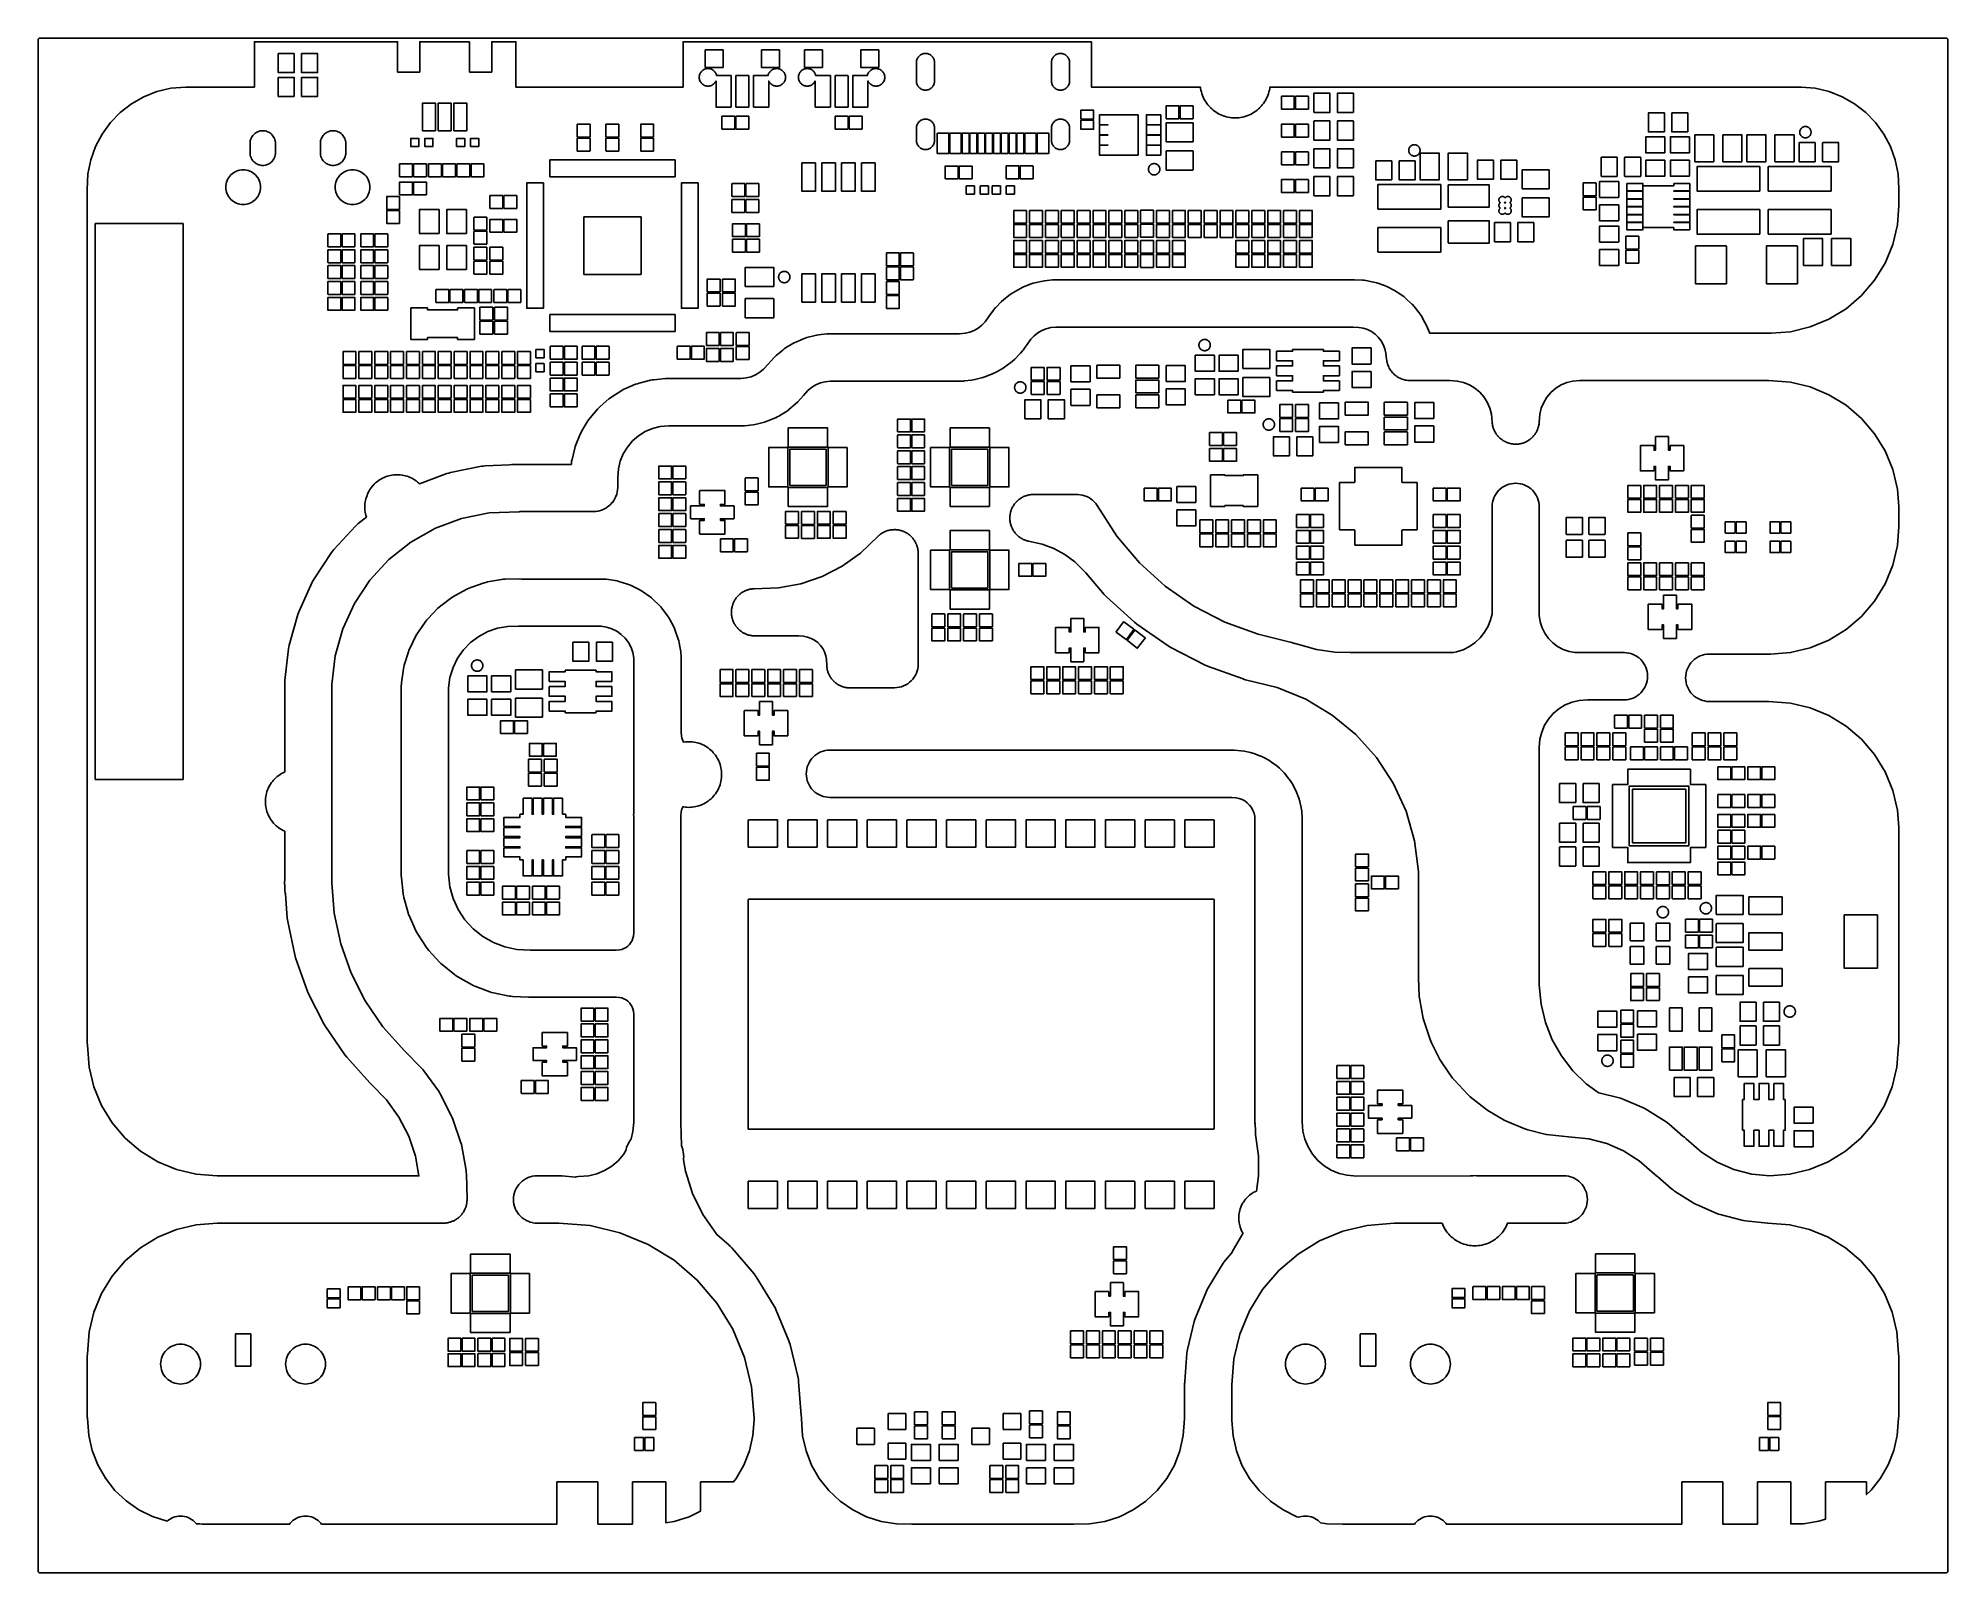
# Model space of a CAD drawing. Header units: inches. Extents: x -0.5 to 10, y -2.4 to 3.9.
# Drawn here: x -0.004 to 4.808, y -0.004 to 3.863 of the extents above; entities that cross this region are included whole.
import ezdxf

# ---------------------------------------------------------------- set-up
doc = ezdxf.new("R2010")
doc.units = ezdxf.units.IN

msp = doc.modelspace()

# ---------------------------------------------------------------- linework, layer by layer
for points in [[(-0.00445, 3.8583), (-0.00445, 0), (-0.00445, -0.00001), (-0.004449, -0.000025), (-0.00443, -0.000412), (-0.004428, -0.000438), (-0.004426, -0.000461), (-0.004369, -0.000844), (-0.004365, -0.000868), (-0.004359, -0.000892), (-0.004265, -0.001268), (-0.004258, -0.001294), (-0.004251, -0.001315), (-0.00412, -0.00168), (-0.00411, -0.001706), (-0.004101, -0.001725), (-0.003936, -0.002076), (-0.003924, -0.002098), (-0.003912, -0.002119), (-0.003713, -0.002452), (-0.0037, -0.002473), (-0.003686, -0.002492), (-0.003455, -0.002804), (-0.003441, -0.002822), (-0.003424, -0.002842), (-0.003164, -0.003129), (-0.003147, -0.003147), (-0.003129, -0.003164), (-0.002842, -0.003424), (-0.002822, -0.003441), (-0.002804, -0.003455), (-0.002492, -0.003686), (-0.002473, -0.0037), (-0.002452, -0.003713), (-0.002119, -0.003912), (-0.002098, -0.003924), (-0.002076, -0.003936), (-0.001725, -0.004101), (-0.001706, -0.00411), (-0.00168, -0.00412), (-0.001315, -0.004251), (-0.001294, -0.004258), (-0.001268, -0.004265), (-0.000892, -0.004359), (-0.000868, -0.004365), (-0.000844, -0.004369), (-0.000461, -0.004426), (-0.000438, -0.004428), (-0.000412, -0.00443), (-0.000025, -0.004449), (-0.00001, -0.00445), (0, -0.00445), (4.8032, -0.00445), (4.80321, -0.00445), (4.803225, -0.004449), (4.803612, -0.00443), (4.803638, -0.004428), (4.803661, -0.004426), (4.804044, -0.004369), (4.804068, -0.004365), (4.804092, -0.004359), (4.804468, -0.004265), (4.804494, -0.004258), (4.804515, -0.004251), (4.80488, -0.00412), (4.804906, -0.00411), (4.804925, -0.004101), (4.805276, -0.003936), (4.805298, -0.003924), (4.805319, -0.003912), (4.805652, -0.003713), (4.805673, -0.0037), (4.805692, -0.003686), (4.806004, -0.003455), (4.806022, -0.003441), (4.806042, -0.003424), (4.806329, -0.003164), (4.806347, -0.003147), (4.806364, -0.003129), (4.806624, -0.002842), (4.806641, -0.002822), (4.806655, -0.002804), (4.806886, -0.002492), (4.8069, -0.002473), (4.806913, -0.002452), (4.807112, -0.002119), (4.807124, -0.002098), (4.807136, -0.002076), (4.807301, -0.001725), (4.80731, -0.001706), (4.80732, -0.00168), (4.807451, -0.001315), (4.807458, -0.001294), (4.807465, -0.001268), (4.807559, -0.000892), (4.807565, -0.000868), (4.807569, -0.000844), (4.807626, -0.000461), (4.807628, -0.000438), (4.80763, -0.000412), (4.807649, -0.000025), (4.80765, -0.00001), (4.80765, 0), (4.80765, 3.8583), (4.80765, 3.85831), (4.807649, 3.858325), (4.80763, 3.858712), (4.807628, 3.858738), (4.807626, 3.858761), (4.807569, 3.859144), (4.807565, 3.859168), (4.807559, 3.859192), (4.807465, 3.859568), (4.807458, 3.859594), (4.807451, 3.859615), (4.80732, 3.85998), (4.80731, 3.860006), (4.807301, 3.860025), (4.807136, 3.860376), (4.807124, 3.860398), (4.807112, 3.860419), (4.806913, 3.860752), (4.8069, 3.860773), (4.806886, 3.860792), (4.806655, 3.861104), (4.806641, 3.861122), (4.806624, 3.861142), (4.806364, 3.861429), (4.806347, 3.861447), (4.806329, 3.861464), (4.806042, 3.861724), (4.806022, 3.861741), (4.806004, 3.861755), (4.805692, 3.861986), (4.805673, 3.862), (4.805652, 3.862013), (4.805319, 3.862212), (4.805298, 3.862224), (4.805276, 3.862236), (4.804925, 3.862401), (4.804906, 3.86241), (4.80488, 3.86242), (4.804515, 3.862551), (4.804494, 3.862558), (4.804468, 3.862565), (4.804092, 3.862659), (4.804068, 3.862665), (4.804044, 3.862669), (4.803661, 3.862726), (4.803638, 3.862728), (4.803612, 3.86273), (4.803225, 3.862749), (4.80321, 3.86275), (4.8032, 3.86275), (0, 3.86275), (-0.00001, 3.86275), (-0.000025, 3.862749), (-0.000412, 3.86273), (-0.000438, 3.862728), (-0.000461, 3.862726), (-0.000844, 3.862669), (-0.000868, 3.862665), (-0.000892, 3.862659), (-0.001268, 3.862565), (-0.001294, 3.862558), (-0.001315, 3.862551), (-0.00168, 3.86242), (-0.001706, 3.86241), (-0.001725, 3.862401), (-0.002076, 3.862236), (-0.002098, 3.862224), (-0.002119, 3.862212), (-0.002452, 3.862013), (-0.002473, 3.862), (-0.002492, 3.861986), (-0.002804, 3.861755), (-0.002822, 3.861741), (-0.002842, 3.861724), (-0.003129, 3.861464), (-0.003147, 3.861447), (-0.003164, 3.861429), (-0.003424, 3.861142), (-0.003441, 3.861122), (-0.003455, 3.861104), (-0.003686, 3.860792), (-0.0037, 3.860773), (-0.003713, 3.860752), (-0.003912, 3.860419), (-0.003924, 3.860398), (-0.003936, 3.860376), (-0.004101, 3.860025), (-0.00411, 3.860006), (-0.00412, 3.85998), (-0.004251, 3.859615), (-0.004258, 3.859594), (-0.004265, 3.859568), (-0.004359, 3.859192), (-0.004365, 3.859168), (-0.004369, 3.859144), (-0.004426, 3.858761), (-0.004428, 3.858738), (-0.00443, 3.858712), (-0.004449, 3.858325), (-0.00445, 3.85831)], [(0.1186, 3.481746), (0.1186, 1.331749), (0.118804, 1.33087), (0.118808, 1.330848), (0.118813, 1.330821), (0.119564, 1.324997), (0.119564, 1.324994), (0.119566, 1.324972), (0.123926, 1.269574), (0.135805, 1.220096), (0.155277, 1.173086), (0.181863, 1.129701), (0.214909, 1.091009), (0.253601, 1.057963), (0.296986, 1.031377), (0.343996, 1.011905), (0.393474, 1.000026), (0.44654, 0.99585), (0.955114, 0.99585), (0.946315, 1.045476), (0.929215, 1.096224), (0.904746, 1.143858), (0.873464, 1.187303), (0.832921, 1.228768), (0.83292, 1.228769), (0.832904, 1.228786), (0.832115, 1.229676), (0.831277, 1.23052), (0.831268, 1.230529), (0.83126, 1.230538), (0.773314, 1.294847), (0.773303, 1.294861), (0.773293, 1.294872), (0.768511, 1.300933), (0.768501, 1.300947), (0.768492, 1.30096), (0.719434, 1.372276), (0.719424, 1.372291), (0.719416, 1.372303), (0.715445, 1.378979), (0.715436, 1.378993), (0.715429, 1.379008), (0.676156, 1.456146), (0.67615, 1.456158), (0.676142, 1.456176), (0.673081, 1.463314), (0.673075, 1.463328), (0.673069, 1.463345), (0.644261, 1.544971), (0.644254, 1.544993), (0.644251, 1.545002), (0.642154, 1.552481), (0.64215, 1.552495), (0.642146, 1.552513), (0.624301, 1.637214), (0.624299, 1.637226), (0.624296, 1.637246), (0.623198, 1.644936), (0.623196, 1.644954), (0.623194, 1.644968), (0.618484, 1.706826), (0.6179, 1.709158), (0.617894, 1.709183), (0.61789, 1.709207), (0.61704, 1.714939), (0.617037, 1.714961), (0.617035, 1.714988), (0.616751, 1.720775), (0.61675, 1.72079), (0.61675, 1.7208), (0.61675, 1.729596), (0.616622, 1.731278), (0.616622, 1.731278), (0.616621, 1.731297), (0.61645, 1.735781), (0.61645, 1.7358), (0.616451, 1.735825), (0.616735, 1.741612), (0.616737, 1.741639), (0.61674, 1.741661), (0.61675, 1.74173), (0.61675, 1.864414), (0.612595, 1.86633), (0.612575, 1.866339), (0.61256, 1.866348), (0.608514, 1.868613), (0.608505, 1.868618), (0.608497, 1.868623), (0.605554, 1.870427), (0.605547, 1.870431), (0.605537, 1.870437), (0.601682, 1.873013), (0.601668, 1.873023), (0.60165, 1.873037), (0.598009, 1.875907), (0.597999, 1.875916), (0.597994, 1.875919), (0.595369, 1.878161), (0.595366, 1.878164), (0.595354, 1.878175), (0.59195, 1.881322), (0.591935, 1.881335), (0.591922, 1.88135), (0.588775, 1.884754), (0.588764, 1.884766), (0.588761, 1.884769), (0.586519, 1.887394), (0.586516, 1.887399), (0.586507, 1.887409), (0.583637, 1.89105), (0.583623, 1.891068), (0.583613, 1.891082), (0.581037, 1.894937), (0.581031, 1.894947), (0.581027, 1.894954), (0.579223, 1.897897), (0.579218, 1.897905), (0.579213, 1.897914), (0.576948, 1.90196), (0.576939, 1.901975), (0.57693, 1.901995), (0.574989, 1.906205), (0.574986, 1.906212), (0.574981, 1.906223), (0.57366, 1.909413), (0.57366, 1.909413), (0.573653, 1.909431), (0.572048, 1.913781), (0.572041, 1.913802), (0.572036, 1.913818), (0.570777, 1.918281), (0.570775, 1.918289), (0.570772, 1.9183), (0.569966, 1.921657), (0.569963, 1.92167), (0.569962, 1.921676), (0.569057, 1.926223), (0.569055, 1.926238), (0.569051, 1.926262), (0.568506, 1.930867), (0.568505, 1.930874), (0.568504, 1.930886), (0.568234, 1.934328), (0.568233, 1.934341), (0.568232, 1.934347), (0.56805, 1.93898), (0.56805, 1.939), (0.56805, 1.93902), (0.568232, 1.943653), (0.568233, 1.943659), (0.568234, 1.943672), (0.568504, 1.947114), (0.568505, 1.947126), (0.568506, 1.947133), (0.569051, 1.951738), (0.569055, 1.951762), (0.569057, 1.951777), (0.569962, 1.956324), (0.569963, 1.95633), (0.569966, 1.956343), (0.570772, 1.9597), (0.570775, 1.959711), (0.570777, 1.959719), (0.572036, 1.964182), (0.572041, 1.964198), (0.572048, 1.964219), (0.573653, 1.968569), (0.57366, 1.968587), (0.574981, 1.971777), (0.574986, 1.971788), (0.574989, 1.971795), (0.57693, 1.976005), (0.576939, 1.976025), (0.576948, 1.97604), (0.579213, 1.980086), (0.579218, 1.980095), (0.579223, 1.980103), (0.581027, 1.983046), (0.581031, 1.983053), (0.581037, 1.983063), (0.583613, 1.986918), (0.583623, 1.986932), (0.583637, 1.98695), (0.586507, 1.990591), (0.586516, 1.990601), (0.586519, 1.990606), (0.588761, 1.993231), (0.588764, 1.993234), (0.588775, 1.993246), (0.591922, 1.99665), (0.591935, 1.996665), (0.59195, 1.996678), (0.595354, 1.999825), (0.595366, 1.999836), (0.595369, 1.999839), (0.597994, 2.002081), (0.597999, 2.002084), (0.598009, 2.002093), (0.60165, 2.004963), (0.601668, 2.004977), (0.601682, 2.004987), (0.605537, 2.007563), (0.605547, 2.007569), (0.605554, 2.007573), (0.608497, 2.009377), (0.608505, 2.009382), (0.608514, 2.009387), (0.61256, 2.011652), (0.612575, 2.011661), (0.612595, 2.01167), (0.61675, 2.013586), (0.61675, 2.2379), (0.61675, 2.23791), (0.616751, 2.237925), (0.616774, 2.238407), (0.616759, 2.23889), (0.616759, 2.238916), (0.61676, 2.238939), (0.616918, 2.241325), (0.617035, 2.243712), (0.617037, 2.243739), (0.61704, 2.243761), (0.617111, 2.244239), (0.617143, 2.244721), (0.617144, 2.244739), (0.617145, 2.244746), (0.626345, 2.32425), (0.626346, 2.324256), (0.626348, 2.32427), (0.627061, 2.328851), (0.627065, 2.32887), (0.627069, 2.328889), (0.62814, 2.333401), (0.628143, 2.333413), (0.628145, 2.33342), (0.649669, 2.410506), (0.64967, 2.410511), (0.649675, 2.410525), (0.651096, 2.414938), (0.651102, 2.414956), (0.65111, 2.414975), (0.652873, 2.419263), (0.652878, 2.419276), (0.652881, 2.419281), (0.686199, 2.492051), (0.686204, 2.492062), (0.686208, 2.492069), (0.688302, 2.496206), (0.68831, 2.496221), (0.688321, 2.49624), (0.690733, 2.5002), (0.690735, 2.500202), (0.690744, 2.500216), (0.735036, 2.566878), (0.735036, 2.566879), (0.735047, 2.566894), (0.737763, 2.570652), (0.737776, 2.57067), (0.737787, 2.570683), (0.740789, 2.574217), (0.740792, 2.574221), (0.740802, 2.574232), (0.794977, 2.633144), (0.794985, 2.633153), (0.79499, 2.633158), (0.79826, 2.636445), (0.798274, 2.636459), (0.798289, 2.636472), (0.801807, 2.639492), (0.801819, 2.639502), (0.801822, 2.639505), (0.822567, 2.655946), (0.822543, 2.656012), (0.822536, 2.656033), (0.822531, 2.656049), (0.821272, 2.660512), (0.82127, 2.66052), (0.821267, 2.660531), (0.820465, 2.663872), (0.820465, 2.663874), (0.820461, 2.663892), (0.819556, 2.668439), (0.819552, 2.668461), (0.81955, 2.668478), (0.819005, 2.673082), (0.819004, 2.67309), (0.819003, 2.673102), (0.818734, 2.676528), (0.818733, 2.676541), (0.818732, 2.676547), (0.81855, 2.68118), (0.81855, 2.6812), (0.81855, 2.68122), (0.818732, 2.685853), (0.818733, 2.685859), (0.818734, 2.685872), (0.819003, 2.689298), (0.819004, 2.68931), (0.819005, 2.689318), (0.81955, 2.693922), (0.819552, 2.693939), (0.819556, 2.693961), (0.820461, 2.698508), (0.820465, 2.698526), (0.820465, 2.698528), (0.821267, 2.701869), (0.82127, 2.70188), (0.821272, 2.701888), (0.822531, 2.706351), (0.822536, 2.706367), (0.822543, 2.706388), (0.824148, 2.710738), (0.824151, 2.710746), (0.824155, 2.710756), (0.82547, 2.713931), (0.82547, 2.713932), (0.825478, 2.713949), (0.827419, 2.71816), (0.827426, 2.718174), (0.827437, 2.718195), (0.829702, 2.72224), (0.829708, 2.722249), (0.829712, 2.722257), (0.831508, 2.725187), (0.831512, 2.725194), (0.831518, 2.725204), (0.834094, 2.729059), (0.834106, 2.729076), (0.834117, 2.729091), (0.836988, 2.732732), (0.836996, 2.732742), (0.837, 2.732747), (0.839232, 2.73536), (0.83924, 2.735369), (0.839245, 2.735375), (0.842393, 2.73878), (0.842406, 2.738794), (0.84242, 2.738807), (0.845825, 2.741955), (0.845831, 2.74196), (0.84584, 2.741968), (0.848453, 2.7442), (0.848458, 2.744204), (0.848468, 2.744212), (0.852109, 2.747083), (0.852124, 2.747094), (0.852141, 2.747106), (0.855996, 2.749682), (0.856006, 2.749688), (0.856013, 2.749692), (0.858943, 2.751488), (0.858951, 2.751492), (0.85896, 2.751498), (0.863005, 2.753763), (0.863026, 2.753774), (0.86304, 2.753781), (0.867251, 2.755722), (0.867268, 2.75573), (0.867269, 2.75573), (0.870444, 2.757045), (0.870454, 2.757049), (0.870462, 2.757052), (0.874812, 2.758657), (0.874833, 2.758664), (0.874849, 2.758669), (0.879312, 2.759928), (0.87932, 2.75993), (0.879331, 2.759933), (0.882672, 2.760735), (0.882674, 2.760735), (0.882692, 2.760739), (0.887239, 2.761644), (0.887261, 2.761648), (0.887278, 2.76165), (0.891882, 2.762195), (0.89189, 2.762196), (0.891902, 2.762197), (0.895328, 2.762466), (0.895341, 2.762467), (0.895347, 2.762468), (0.89998, 2.76265), (0.9, 2.76265), (0.90002, 2.76265), (0.904653, 2.762468), (0.904659, 2.762467), (0.904672, 2.762466), (0.908098, 2.762197), (0.90811, 2.762196), (0.908118, 2.762195), (0.912722, 2.76165), (0.912739, 2.761648), (0.912761, 2.761644), (0.917308, 2.760739), (0.917326, 2.760735), (0.917328, 2.760735), (0.920669, 2.759933), (0.92068, 2.75993), (0.920688, 2.759928), (0.925151, 2.758669), (0.925167, 2.758664), (0.925188, 2.758657), (0.929538, 2.757052), (0.929546, 2.757049), (0.929556, 2.757045), (0.932731, 2.75573), (0.932732, 2.75573), (0.932749, 2.755722), (0.93696, 2.753781), (0.936974, 2.753774), (0.936995, 2.753763), (0.94104, 2.751498), (0.941049, 2.751492), (0.941057, 2.751488), (0.943987, 2.749692), (0.943994, 2.749688), (0.944004, 2.749682), (0.947859, 2.747106), (0.947876, 2.747094), (0.947891, 2.747083), (0.951532, 2.744212), (0.951542, 2.744204), (0.951547, 2.7442), (0.95416, 2.741968), (0.954169, 2.74196), (0.954175, 2.741955), (0.956443, 2.739859), (1.025522, 2.765548), (1.025531, 2.765551), (1.025541, 2.765554), (1.029947, 2.766998), (1.029969, 2.767005), (1.029985, 2.767009), (1.03449, 2.768103), (1.034505, 2.768107), (1.034509, 2.768108), (1.112966, 2.783925), (1.112974, 2.783927), (1.112985, 2.783929), (1.117563, 2.784666), (1.117579, 2.784668), (1.117602, 2.784671), (1.122223, 2.785047), (1.122226, 2.785047), (1.122243, 2.785048), (1.183036, 2.787595), (1.183058, 2.7876), (1.183083, 2.787606), (1.183107, 2.78761), (1.188839, 2.78846), (1.188861, 2.788463), (1.188888, 2.788465), (1.194675, 2.788749), (1.19469, 2.78875), (1.1947, 2.78875), (1.339032, 2.78875), (1.339284, 2.791881), (1.339285, 2.791892), (1.339286, 2.791901), (1.339834, 2.796472), (1.339836, 2.796489), (1.33984, 2.79651), (1.340742, 2.801024), (1.340743, 2.801029), (1.340746, 2.801043), (1.347581, 2.829432), (1.347584, 2.829442), (1.347586, 2.829451), (1.348832, 2.833865), (1.348837, 2.833883), (1.348844, 2.833902), (1.350429, 2.838206), (1.35043, 2.83821), (1.350436, 2.838224), (1.361581, 2.865213), (1.361584, 2.865219), (1.361589, 2.865231), (1.363503, 2.869399), (1.36351, 2.869414), (1.363521, 2.869434), (1.365752, 2.87344), (1.365758, 2.873451), (1.365762, 2.873457), (1.38095, 2.898396), (1.38095, 2.898396), (1.380961, 2.898413), (1.383496, 2.902234), (1.383506, 2.902249), (1.383519, 2.902266), (1.386344, 2.905879), (1.386344, 2.905879), (1.386356, 2.905894), (1.405221, 2.928183), (1.40523, 2.928193), (1.405234, 2.928197), (1.40833, 2.93158), (1.408343, 2.931593), (1.408358, 2.931608), (1.411708, 2.93474), (1.411715, 2.934747), (1.411722, 2.934753), (1.433809, 2.953854), (1.433817, 2.953861), (1.433824, 2.953866), (1.437407, 2.956729), (1.437421, 2.95674), (1.437438, 2.956752), (1.441232, 2.959329), (1.441245, 2.959337), (1.441249, 2.959339), (1.466025, 2.974792), (1.46604, 2.974801), (1.466042, 2.974802), (1.470024, 2.977076), (1.470041, 2.977085), (1.470059, 2.977094), (1.474206, 2.979052), (1.474212, 2.979055), (1.474224, 2.97906), (1.501093, 2.990492), (1.501108, 2.990498), (1.501111, 2.990499), (1.505398, 2.992129), (1.505416, 2.992136), (1.505435, 2.992142), (1.509835, 2.993435), (1.509835, 2.993435), (1.509854, 2.99344), (1.538169, 3.000576), (1.538188, 3.00058), (1.542675, 3.001528), (1.542694, 3.001531), (1.542713, 3.001534), (1.547261, 3.00213), (1.547261, 3.00213), (1.54728, 3.002132), (1.576358, 3.004801), (1.576363, 3.004801), (1.576383, 3.004802), (1.579079, 3.004917), (1.581775, 3.005049), (1.58179, 3.00505), (1.5818, 3.00505), (1.766369, 3.00505), (1.77999, 3.006486), (1.792021, 3.009593), (1.803465, 3.014434), (1.814071, 3.020906), (1.823651, 3.028902), (1.834904, 3.041489), (1.849056, 3.057319), (1.849069, 3.057333), (1.849081, 3.057346), (1.855268, 3.063326), (1.85528, 3.063336), (1.855295, 3.06335), (1.871596, 3.076954), (1.871605, 3.076962), (1.87161, 3.076965), (1.875056, 3.079632), (1.87507, 3.079643), (1.875086, 3.079653), (1.878719, 3.082058), (1.878724, 3.082062), (1.878734, 3.082068), (1.896858, 3.093127), (1.896863, 3.09313), (1.896874, 3.093136), (1.900674, 3.095267), (1.900693, 3.095277), (1.900707, 3.095284), (1.904654, 3.097128), (1.904664, 3.097133), (1.904671, 3.097136), (1.924224, 3.105409), (1.924229, 3.105411), (1.924241, 3.105416), (1.928314, 3.106964), (1.928329, 3.10697), (1.928349, 3.106976), (1.932524, 3.10822), (1.932533, 3.108223), (1.932542, 3.108225), (1.953099, 3.113533), (1.953103, 3.113534), (1.953117, 3.113537), (1.957373, 3.11447), (1.957385, 3.114472), (1.957409, 3.114476), (1.961723, 3.115093), (1.961738, 3.115095), (1.961741, 3.115095), (1.982855, 3.117322), (1.982867, 3.117323), (1.982879, 3.117324), (1.98306, 3.117334), (1.983239, 3.11736), (1.983261, 3.117363), (1.983288, 3.117365), (1.985977, 3.117497), (1.988665, 3.117648), (1.988693, 3.117649), (1.988714, 3.117648), (1.988895, 3.117641), (1.989075, 3.117649), (1.98909, 3.11765), (1.9891, 3.11765), (2.31759, 3.11765), (2.331494, 3.119069), (2.342971, 3.121907), (2.353937, 3.126327), (2.364175, 3.132242), (2.373481, 3.139535), (2.381736, 3.148127), (2.391201, 3.161172), (2.403077, 3.177541), (2.403088, 3.177555), (2.403099, 3.177568), (2.408311, 3.183799), (2.408323, 3.183814), (2.408334, 3.183825), (2.422341, 3.198405), (2.422352, 3.198416), (2.422367, 3.19843), (2.428527, 3.203999), (2.428538, 3.204009), (2.428554, 3.204022), (2.444468, 3.216493), (2.44448, 3.216502), (2.444497, 3.216513), (2.451377, 3.221163), (2.451395, 3.221174), (2.451407, 3.221182), (2.468914, 3.231297), (2.468929, 3.231305), (2.468945, 3.231313), (2.47641, 3.234952), (2.476422, 3.234958), (2.476442, 3.234966), (2.495194, 3.242526), (2.49521, 3.242532), (2.495227, 3.242538), (2.503129, 3.245093), (2.503146, 3.245098), (2.503163, 3.245103), (2.52279, 3.249956), (2.522804, 3.24996), (2.522824, 3.249964), (2.531006, 3.251385), (2.531028, 3.251389), (2.531041, 3.25139), (2.551155, 3.253442), (2.551165, 3.253443), (2.55118, 3.253444), (2.55126, 3.253449), (2.551339, 3.25346), (2.551361, 3.253463), (2.551388, 3.253465), (2.554177, 3.253602), (2.556967, 3.253749), (2.556993, 3.25375), (2.557016, 3.253749), (2.557096, 3.253745), (2.557175, 3.253749), (2.55719, 3.25375), (2.5572, 3.25375), (3.3106, 3.25375), (3.31061, 3.25375), (3.310625, 3.253749), (3.311778, 3.253693), (3.312933, 3.253704), (3.312948, 3.253704), (3.312958, 3.253703), (3.332689, 3.252921), (3.332697, 3.252921), (3.332708, 3.25292), (3.337059, 3.252587), (3.337082, 3.252584), (3.337096, 3.252582), (3.341411, 3.251928), (3.341416, 3.251927), (3.341429, 3.251925), (3.360837, 3.248244), (3.360857, 3.248239), (3.360872, 3.248236), (3.369017, 3.246079), (3.369036, 3.246073), (3.369051, 3.246069), (3.387737, 3.239663), (3.387756, 3.239656), (3.387771, 3.23965), (3.395525, 3.236356), (3.395542, 3.236349), (3.395558, 3.236341), (3.413142, 3.227341), (3.413157, 3.227333), (3.413173, 3.227324), (3.42038, 3.22296), (3.420397, 3.222949), (3.42041, 3.22294), (3.436535, 3.211529), (3.436551, 3.211517), (3.436563, 3.211507), (3.443076, 3.206162), (3.443091, 3.20615), (3.443103, 3.206139), (3.457439, 3.192549), (3.457452, 3.192536), (3.457464, 3.192523), (3.46315, 3.186306), (3.463162, 3.186293), (3.463173, 3.186279), (3.47543, 3.170787), (3.47544, 3.170773), (3.475451, 3.170758), (3.480194, 3.163795), (3.480203, 3.163781), (3.480213, 3.163764), (3.49014, 3.146686), (3.490151, 3.146667), (3.490157, 3.146654), (3.49386, 3.139087), (3.493868, 3.139071), (3.493875, 3.139054), (3.50127, 3.120737), (3.501275, 3.120724), (3.501283, 3.120703), (3.501784, 3.11915), (4.362214, 3.11915), (4.411452, 3.123062), (4.460896, 3.134967), (4.507872, 3.154457), (4.551222, 3.181053), (4.58988, 3.214099), (4.622896, 3.252783), (4.649458, 3.296154), (4.668911, 3.343144), (4.680766, 3.39255), (4.6845, 3.441043), (4.6845, 3.483543), (4.682421, 3.520906), (4.675381, 3.555923), (4.663429, 3.589582), (4.646809, 3.621197), (4.625859, 3.650125), (4.601005, 3.675777), (4.572754, 3.697631), (4.54168, 3.715242), (4.508415, 3.728252), (4.473638, 3.736395), (4.438118, 3.7395), (3.099254, 3.7395), (3.098867, 3.73623), (3.098865, 3.736212), (3.098861, 3.736191), (3.097957, 3.731643), (3.097953, 3.731626), (3.097953, 3.731624), (3.096905, 3.72726), (3.096902, 3.72725), (3.0969, 3.727241), (3.095641, 3.722779), (3.095636, 3.722762), (3.095629, 3.722742), (3.094024, 3.718392), (3.094023, 3.718388), (3.094017, 3.718373), (3.0923, 3.714227), (3.092295, 3.714215), (3.092292, 3.714209), (3.090351, 3.709998), (3.090341, 3.709979), (3.090333, 3.709963), (3.088067, 3.705918), (3.088059, 3.705903), (3.088058, 3.705901), (3.085713, 3.702075), (3.085708, 3.702067), (3.085702, 3.702058), (3.083126, 3.698203), (3.083114, 3.698186), (3.083103, 3.698171), (3.080233, 3.69453), (3.080224, 3.694519), (3.08022, 3.694515), (3.077305, 3.691102), (3.077298, 3.691093), (3.077292, 3.691087), (3.074145, 3.687683), (3.074131, 3.687669), (3.074117, 3.687655), (3.070713, 3.684508), (3.070707, 3.684502), (3.070698, 3.684495), (3.067285, 3.68158), (3.067281, 3.681576), (3.06727, 3.681567), (3.063629, 3.678697), (3.063614, 3.678686), (3.063597, 3.678674), (3.059742, 3.676098), (3.059733, 3.676092), (3.059725, 3.676087), (3.055899, 3.673742), (3.055897, 3.673741), (3.055882, 3.673733), (3.051837, 3.671467), (3.051821, 3.671459), (3.051802, 3.671449), (3.047591, 3.669508), (3.047585, 3.669505), (3.047573, 3.6695), (3.043427, 3.667783), (3.043412, 3.667777), (3.043408, 3.667776), (3.039058, 3.666171), (3.039038, 3.666164), (3.039021, 3.666159), (3.034559, 3.6649), (3.03455, 3.664898), (3.03454, 3.664895), (3.030176, 3.663847), (3.030174, 3.663847), (3.030157, 3.663843), (3.025609, 3.662939), (3.025588, 3.662935), (3.02557, 3.662933), (3.020966, 3.662388), (3.020958, 3.662387), (3.020946, 3.662386), (3.016472, 3.662034), (3.016459, 3.662033), (3.016453, 3.662032), (3.01182, 3.66185), (3.0118, 3.66185), (3.01178, 3.66185), (3.007147, 3.662032), (3.007141, 3.662033), (3.007128, 3.662034), (3.002654, 3.662386), (3.002642, 3.662387), (3.002634, 3.662388), (2.99803, 3.662933), (2.998012, 3.662935), (2.997991, 3.662939), (2.993443, 3.663843), (2.993426, 3.663847), (2.993424, 3.663847), (2.98906, 3.664895), (2.98905, 3.664898), (2.989041, 3.6649), (2.984579, 3.666159), (2.984562, 3.666164), (2.984542, 3.666171), (2.980192, 3.667776), (2.980188, 3.667777), (2.980173, 3.667783), (2.976027, 3.6695), (2.976015, 3.669505), (2.976009, 3.669508), (2.971798, 3.671449), (2.971779, 3.671459), (2.971763, 3.671467), (2.967718, 3.673733), (2.967703, 3.673741), (2.967701, 3.673742), (2.963875, 3.676087), (2.963867, 3.676092), (2.963858, 3.676098), (2.960003, 3.678674), (2.959986, 3.678686), (2.959971, 3.678697), (2.95633, 3.681567), (2.956319, 3.681576), (2.956315, 3.68158), (2.952902, 3.684495), (2.952893, 3.684502), (2.952887, 3.684508), (2.949483, 3.687655), (2.949469, 3.687669), (2.949455, 3.687683), (2.946308, 3.691087), (2.946302, 3.691093), (2.946295, 3.691102), (2.94338, 3.694515), (2.943376, 3.694519), (2.943367, 3.69453), (2.940497, 3.698171), (2.940486, 3.698186), (2.940474, 3.698203), (2.937898, 3.702058), (2.937892, 3.702067), (2.937887, 3.702075), (2.935542, 3.705901), (2.935541, 3.705903), (2.935533, 3.705918), (2.933267, 3.709963), (2.933259, 3.709979), (2.933249, 3.709998), (2.931308, 3.714209), (2.931305, 3.714215), (2.9313, 3.714227), (2.929583, 3.718373), (2.929577, 3.718388), (2.929576, 3.718392), (2.927971, 3.722742), (2.927964, 3.722762), (2.927959, 3.722779), (2.9267, 3.727241), (2.926698, 3.72725), (2.926695, 3.72726), (2.925647, 3.731624), (2.925647, 3.731626), (2.925643, 3.731643), (2.924739, 3.736191), (2.924735, 3.736212), (2.924733, 3.73623), (2.924346, 3.7395), (2.65, 3.7395), (2.649975, 3.739501), (2.649926, 3.739506), (2.649878, 3.739515), (2.649831, 3.739529), (2.649786, 3.739548), (2.649743, 3.739571), (2.649702, 3.739599), (2.649664, 3.73963), (2.64963, 3.739664), (2.649599, 3.739702), (2.649571, 3.739743), (2.649548, 3.739786), (2.649529, 3.739831), (2.649515, 3.739878), (2.649506, 3.739926), (2.649501, 3.739975), (2.6495, 3.74), (2.6495, 3.85385), (1.6205, 3.85385), (1.6205, 3.74), (1.620499, 3.739975), (1.620494, 3.739926), (1.620485, 3.739878), (1.620471, 3.739831), (1.620452, 3.739786), (1.620429, 3.739743), (1.620401, 3.739702), (1.62037, 3.739664), (1.620336, 3.73963), (1.620298, 3.739599), (1.620257, 3.739571), (1.620214, 3.739548), (1.620169, 3.739529), (1.620122, 3.739515), (1.620074, 3.739506), (1.620025, 3.739501), (1.62, 3.7395), (1.2, 3.7395), (1.199975, 3.739501), (1.199926, 3.739506), (1.199878, 3.739515), (1.199831, 3.739529), (1.199786, 3.739548), (1.199743, 3.739571), (1.199702, 3.739599), (1.199664, 3.73963), (1.19963, 3.739664), (1.199599, 3.739702), (1.199571, 3.739743), (1.199548, 3.739786), (1.199529, 3.739831), (1.199515, 3.739878), (1.199506, 3.739926), (1.199501, 3.739975), (1.1995, 3.74), (1.1995, 3.85385), (1.13835, 3.85385), (1.13835, 3.77765), (1.138349, 3.777625), (1.138344, 3.777576), (1.138335, 3.777528), (1.138321, 3.777481), (1.138302, 3.777436), (1.138279, 3.777393), (1.138251, 3.777352), (1.13822, 3.777314), (1.138186, 3.77728), (1.138148, 3.777249), (1.138107, 3.777221), (1.138064, 3.777198), (1.138019, 3.777179), (1.137972, 3.777165), (1.137924, 3.777156), (1.137875, 3.777151), (1.13785, 3.77715), (1.08275, 3.77715), (1.082725, 3.777151), (1.082676, 3.777156), (1.082628, 3.777165), (1.082581, 3.777179), (1.082536, 3.777198), (1.082493, 3.777221), (1.082452, 3.777249), (1.082414, 3.77728), (1.08238, 3.777314), (1.082349, 3.777352), (1.082321, 3.777393), (1.082298, 3.777436), (1.082279, 3.777481), (1.082265, 3.777528), (1.082256, 3.777576), (1.082251, 3.777625), (1.08225, 3.77765), (1.08225, 3.85385), (0.95725, 3.85385), (0.95725, 3.77765), (0.957249, 3.777625), (0.957244, 3.777576), (0.957235, 3.777528), (0.957221, 3.777481), (0.957202, 3.777436), (0.957179, 3.777393), (0.957151, 3.777352), (0.95712, 3.777314), (0.957086, 3.77728), (0.957048, 3.777249), (0.957007, 3.777221), (0.956964, 3.777198), (0.956919, 3.777179), (0.956872, 3.777165), (0.956824, 3.777156), (0.956775, 3.777151), (0.95675, 3.77715), (0.90165, 3.77715), (0.901625, 3.777151), (0.901576, 3.777156), (0.901528, 3.777165), (0.901481, 3.777179), (0.901436, 3.777198), (0.901393, 3.777221), (0.901352, 3.777249), (0.901314, 3.77728), (0.90128, 3.777314), (0.901249, 3.777352), (0.901221, 3.777393), (0.901198, 3.777436), (0.901179, 3.777481), (0.901165, 3.777528), (0.901156, 3.777576), (0.901151, 3.777625), (0.90115, 3.77765), (0.90115, 3.85385), (0.5405, 3.85385), (0.5405, 3.74), (0.540499, 3.739975), (0.540494, 3.739926), (0.540485, 3.739878), (0.540471, 3.739831), (0.540452, 3.739786), (0.540429, 3.739742), (0.540401, 3.739702), (0.54037, 3.739664), (0.540335, 3.739629), (0.540298, 3.739598), (0.540257, 3.739571), (0.540214, 3.739548), (0.540168, 3.739529), (0.540121, 3.739515), (0.540073, 3.739505), (0.540025, 3.739501), (0.539976, 3.739501), (0.539927, 3.739505), (0.539879, 3.739515), (0.539832, 3.739529), (0.539787, 3.739548), (0.539743, 3.739571), (0.539703, 3.739598), (0.539665, 3.739629), (0.539646, 3.739646), (0.539593, 3.7397), (0.36737, 3.7397), (0.329562, 3.736395), (0.294785, 3.728252), (0.26152, 3.715242), (0.230446, 3.697631), (0.202195, 3.675777), (0.177341, 3.650125), (0.156391, 3.621197), (0.139771, 3.589582), (0.127819, 3.555923), (0.120779, 3.520906)], [(0.600775, 3.775901), (0.600775, 3.775901), (0.6008, 3.7759), (0.6402, 3.7759), (0.640225, 3.775901), (0.640274, 3.775906), (0.640322, 3.775915), (0.640369, 3.775929), (0.640414, 3.775948), (0.640457, 3.775971), (0.640498, 3.775999), (0.640536, 3.77603), (0.64057, 3.776064), (0.640601, 3.776102), (0.640629, 3.776143), (0.640652, 3.776186), (0.640671, 3.776231), (0.640685, 3.776278), (0.640694, 3.776326), (0.640699, 3.776375), (0.6407, 3.7764), (0.6407, 3.8236), (0.640699, 3.823625), (0.640694, 3.823674), (0.640685, 3.823722), (0.640671, 3.823769), (0.640652, 3.823814), (0.640629, 3.823857), (0.640601, 3.823898), (0.64057, 3.823936), (0.640536, 3.82397), (0.640498, 3.824001), (0.640457, 3.824029), (0.640414, 3.824052), (0.640369, 3.824071), (0.640322, 3.824085), (0.640274, 3.824094), (0.640225, 3.824099), (0.6402, 3.8241), (0.6008, 3.8241), (0.600775, 3.824099), (0.600726, 3.824094), (0.600678, 3.824085), (0.600631, 3.824071), (0.600586, 3.824052), (0.600543, 3.824029), (0.600502, 3.824001), (0.600464, 3.82397), (0.60043, 3.823936), (0.600399, 3.823898), (0.600371, 3.823857), (0.600348, 3.823814), (0.600329, 3.823769), (0.600315, 3.823722), (0.600306, 3.823674), (0.600301, 3.823625), (0.6003, 3.8236), (0.6003, 3.7764), (0.600301, 3.776375), (0.600306, 3.776326), (0.600315, 3.776278), (0.600329, 3.776231), (0.600348, 3.776186), (0.600371, 3.776143), (0.600399, 3.776102), (0.60043, 3.776064), (0.600464, 3.77603), (0.600502, 3.775999), (0.600543, 3.775971), (0.600586, 3.775948), (0.600631, 3.775929), (0.600678, 3.775915), (0.600726, 3.775906)], [(0.659775, 3.775901), (0.659775, 3.775901), (0.6598, 3.7759), (0.6992, 3.7759), (0.699225, 3.775901), (0.699274, 3.775906), (0.699322, 3.775915), (0.699369, 3.775929), (0.699414, 3.775948), (0.699457, 3.775971), (0.699498, 3.775999), (0.699536, 3.77603), (0.69957, 3.776064), (0.699601, 3.776102), (0.699629, 3.776143), (0.699652, 3.776186), (0.699671, 3.776231), (0.699685, 3.776278), (0.699694, 3.776326), (0.699699, 3.776375), (0.6997, 3.7764), (0.6997, 3.8236), (0.699699, 3.823625), (0.699694, 3.823674), (0.699685, 3.823722), (0.699671, 3.823769), (0.699652, 3.823814), (0.699629, 3.823857), (0.699601, 3.823898), (0.69957, 3.823936), (0.699536, 3.82397), (0.699498, 3.824001), (0.699457, 3.824029), (0.699414, 3.824052), (0.699369, 3.824071), (0.699322, 3.824085), (0.699274, 3.824094), (0.699225, 3.824099), (0.6992, 3.8241), (0.6598, 3.8241), (0.659775, 3.824099), (0.659726, 3.824094), (0.659678, 3.824085), (0.659631, 3.824071), (0.659586, 3.824052), (0.659543, 3.824029), (0.659502, 3.824001), (0.659464, 3.82397), (0.65943, 3.823936), (0.659399, 3.823898), (0.659371, 3.823857), (0.659348, 3.823814), (0.659329, 3.823769), (0.659315, 3.823722), (0.659306, 3.823674), (0.659301, 3.823625), (0.6593, 3.8236), (0.6593, 3.7764), (0.659301, 3.776375), (0.659306, 3.776326), (0.659315, 3.776278), (0.659329, 3.776231), (0.659348, 3.776186), (0.659371, 3.776143), (0.659399, 3.776102), (0.65943, 3.776064), (0.659464, 3.77603), (0.659502, 3.775999), (0.659543, 3.775971), (0.659586, 3.775948), (0.659631, 3.775929), (0.659678, 3.775915), (0.659726, 3.775906)], [(1.676925, 3.789151), (1.676925, 3.789151), (1.67695, 3.78915), (1.72125, 3.78915), (1.721275, 3.789151), (1.721324, 3.789156), (1.721372, 3.789165), (1.721419, 3.789179), (1.721464, 3.789198), (1.721507, 3.789221), (1.721548, 3.789249), (1.721586, 3.78928), (1.72162, 3.789314), (1.721651, 3.789352), (1.721679, 3.789393), (1.721702, 3.789436), (1.721721, 3.789481), (1.721735, 3.789528), (1.721744, 3.789576), (1.721749, 3.789625), (1.72175, 3.78965), (1.72175, 3.83295), (1.721749, 3.832975), (1.721744, 3.833024), (1.721735, 3.833072), (1.721721, 3.833119), (1.721702, 3.833164), (1.721679, 3.833207), (1.721651, 3.833248), (1.72162, 3.833286), (1.721586, 3.83332), (1.721548, 3.833351), (1.721507, 3.833379), (1.721464, 3.833402), (1.721419, 3.833421), (1.721372, 3.833435), (1.721324, 3.833444), (1.721275, 3.833449), (1.72125, 3.83345), (1.67695, 3.83345), (1.676925, 3.833449), (1.676876, 3.833444), (1.676828, 3.833435), (1.676781, 3.833421), (1.676736, 3.833402), (1.676693, 3.833379), (1.676652, 3.833351), (1.676614, 3.83332), (1.67658, 3.833286), (1.676549, 3.833248), (1.676521, 3.833207), (1.676498, 3.833164), (1.676479, 3.833119), (1.676465, 3.833072), (1.676456, 3.833024), (1.676451, 3.832975), (1.67645, 3.83295), (1.67645, 3.78965), (1.676451, 3.789625), (1.676456, 3.789576), (1.676465, 3.789528), (1.676479, 3.789481), (1.676498, 3.789436), (1.676521, 3.789393), (1.676549, 3.789352), (1.67658, 3.789314), (1.676614, 3.78928), (1.676652, 3.789249), (1.676693, 3.789221), (1.676736, 3.789198), (1.676781, 3.789179), (1.676828, 3.789165), (1.676876, 3.789156)], [(1.818725, 3.789151), (1.818725, 3.789151), (1.81875, 3.78915), (1.86305, 3.78915), (1.863075, 3.789151), (1.863124, 3.789156), (1.863172, 3.789165), (1.863219, 3.789179), (1.863264, 3.789198), (1.863307, 3.789221), (1.863348, 3.789249), (1.863386, 3.78928), (1.86342, 3.789314), (1.863451, 3.789352), (1.863479, 3.789393), (1.863502, 3.789436), (1.863521, 3.789481), (1.863535, 3.789528), (1.863544, 3.789576), (1.863549, 3.789625), (1.86355, 3.78965), (1.86355, 3.83295), (1.863549, 3.832975), (1.863544, 3.833024), (1.863535, 3.833072), (1.863521, 3.833119), (1.863502, 3.833164), (1.863479, 3.833207), (1.863451, 3.833248), (1.86342, 3.833286), (1.863386, 3.83332), (1.863348, 3.833351), (1.863307, 3.833379), (1.863264, 3.833402), (1.863219, 3.833421), (1.863172, 3.833435), (1.863124, 3.833444), (1.863075, 3.833449), (1.86305, 3.83345), (1.81875, 3.83345), (1.818725, 3.833449), (1.818676, 3.833444), (1.818628, 3.833435), (1.818581, 3.833421), (1.818536, 3.833402), (1.818493, 3.833379), (1.818452, 3.833351), (1.818414, 3.83332), (1.81838, 3.833286), (1.818349, 3.833248), (1.818321, 3.833207), (1.818298, 3.833164), (1.818279, 3.833119), (1.818265, 3.833072), (1.818256, 3.833024), (1.818251, 3.832975), (1.81825, 3.83295), (1.81825, 3.78965), (1.818251, 3.789625), (1.818256, 3.789576), (1.818265, 3.789528), (1.818279, 3.789481), (1.818298, 3.789436), (1.818321, 3.789393), (1.818349, 3.789352), (1.81838, 3.789314), (1.818414, 3.78928), (1.818452, 3.789249), (1.818493, 3.789221), (1.818536, 3.789198), (1.818581, 3.789179), (1.818628, 3.789165), (1.818676, 3.789156)], [(1.926925, 3.789151), (1.926925, 3.789151), (1.92695, 3.78915), (1.97125, 3.78915), (1.971275, 3.789151), (1.971324, 3.789156), (1.971372, 3.789165), (1.971419, 3.789179), (1.971464, 3.789198), (1.971507, 3.789221), (1.971548, 3.789249), (1.971586, 3.78928), (1.97162, 3.789314), (1.971651, 3.789352), (1.971679, 3.789393), (1.971702, 3.789436), (1.971721, 3.789481), (1.971735, 3.789528), (1.971744, 3.789576), (1.971749, 3.789625), (1.97175, 3.78965), (1.97175, 3.83295), (1.971749, 3.832975), (1.971744, 3.833024), (1.971735, 3.833072), (1.971721, 3.833119), (1.971702, 3.833164), (1.971679, 3.833207), (1.971651, 3.833248), (1.97162, 3.833286), (1.971586, 3.83332), (1.971548, 3.833351), (1.971507, 3.833379), (1.971464, 3.833402), (1.971419, 3.833421), (1.971372, 3.833435), (1.971324, 3.833444), (1.971275, 3.833449), (1.97125, 3.83345), (1.92695, 3.83345), (1.926925, 3.833449), (1.926876, 3.833444), (1.926828, 3.833435), (1.926781, 3.833421), (1.926736, 3.833402), (1.926693, 3.833379), (1.926652, 3.833351), (1.926614, 3.83332), (1.92658, 3.833286), (1.926549, 3.833248), (1.926521, 3.833207), (1.926498, 3.833164), (1.926479, 3.833119), (1.926465, 3.833072), (1.926456, 3.833024), (1.926451, 3.832975), (1.92645, 3.83295), (1.92645, 3.78965), (1.926451, 3.789625), (1.926456, 3.789576), (1.926465, 3.789528), (1.926479, 3.789481), (1.926498, 3.789436), (1.926521, 3.789393), (1.926549, 3.789352), (1.92658, 3.789314), (1.926614, 3.78928), (1.926652, 3.789249), (1.926693, 3.789221), (1.926736, 3.789198), (1.926781, 3.789179), (1.926828, 3.789165), (1.926876, 3.789156)], [(2.068725, 3.789151), (2.068725, 3.789151), (2.06875, 3.78915), (2.11305, 3.78915), (2.113075, 3.789151), (2.113124, 3.789156), (2.113172, 3.789165), (2.113219, 3.789179), (2.113264, 3.789198), (2.113307, 3.789221), (2.113348, 3.789249), (2.113386, 3.78928), (2.11342, 3.789314), (2.113451, 3.789352), (2.113479, 3.789393), (2.113502, 3.789436), (2.113521, 3.789481), (2.113535, 3.789528), (2.113544, 3.789576), (2.113549, 3.789625), (2.11355, 3.78965), (2.11355, 3.83295), (2.113549, 3.832975), (2.113544, 3.833024), (2.113535, 3.833072), (2.113521, 3.833119), (2.113502, 3.833164), (2.113479, 3.833207), (2.113451, 3.833248), (2.11342, 3.833286), (2.113386, 3.83332), (2.113348, 3.833351), (2.113307, 3.833379), (2.113264, 3.833402), (2.113219, 3.833421), (2.113172, 3.833435), (2.113124, 3.833444), (2.113075, 3.833449), (2.11305, 3.83345), (2.06875, 3.83345), (2.068725, 3.833449), (2.068676, 3.833444), (2.068628, 3.833435), (2.068581, 3.833421), (2.068536, 3.833402), (2.068493, 3.833379), (2.068452, 3.833351), (2.068414, 3.83332), (2.06838, 3.833286), (2.068349, 3.833248), (2.068321, 3.833207), (2.068298, 3.833164), (2.068279, 3.833119), (2.068265, 3.833072), (2.068256, 3.833024), (2.068251, 3.832975), (2.06825, 3.83295), (2.06825, 3.78965), (2.068251, 3.789625), (2.068256, 3.789576), (2.068265, 3.789528), (2.068279, 3.789481), (2.068298, 3.789436), (2.068321, 3.789393), (2.068349, 3.789352), (2.06838, 3.789314), (2.068414, 3.78928), (2.068452, 3.789249), (2.068493, 3.789221), (2.068536, 3.789198), (2.068581, 3.789179), (2.068628, 3.789165), (2.068676, 3.789156)], [(2.231525, 3.731801), (2.233701, 3.731908), (2.233727, 3.73191), (2.233749, 3.731912), (2.235904, 3.732232), (2.235928, 3.732236), (2.235952, 3.732242), (2.238066, 3.732771), (2.238087, 3.732777), (2.238113, 3.732785), (2.240164, 3.733519), (2.24019, 3.733529), (2.240209, 3.733538), (2.242179, 3.734469), (2.242199, 3.734479), (2.242222, 3.734492), (2.244091, 3.735613), (2.244109, 3.735624), (2.244132, 3.73564), (2.245881, 3.736938), (2.245905, 3.736956), (2.245919, 3.736969), (2.247534, 3.738432), (2.247551, 3.738449), (2.247568, 3.738466), (2.249031, 3.740081), (2.249044, 3.740095), (2.249062, 3.740119), (2.25036, 3.741868), (2.250376, 3.741891), (2.250387, 3.741909), (2.251508, 3.743778), (2.251521, 3.743801), (2.251531, 3.743821), (2.252462, 3.745791), (2.252471, 3.74581), (2.252481, 3.745836), (2.253215, 3.747887), (2.253223, 3.747913), (2.253229, 3.747934), (2.253758, 3.750048), (2.253764, 3.750072), (2.253768, 3.750096), (2.254088, 3.752251), (2.25409, 3.752273), (2.254092, 3.752299), (2.254199, 3.754475), (2.2542, 3.75449), (2.2542, 3.7545), (2.2542, 3.8017), (2.2542, 3.80171), (2.254199, 3.801725), (2.254092, 3.803901), (2.25409, 3.803927), (2.254088, 3.803949), (2.253768, 3.806104), (2.253764, 3.806128), (2.253758, 3.806152), (2.253229, 3.808266), (2.253223, 3.808287), (2.253215, 3.808313), (2.252481, 3.810364), (2.252471, 3.81039), (2.252462, 3.810409), (2.251531, 3.812379), (2.251521, 3.812399), (2.251508, 3.812422), (2.250387, 3.814291), (2.250376, 3.814309), (2.25036, 3.814332), (2.249062, 3.816081), (2.249044, 3.816105), (2.249031, 3.816119), (2.247568, 3.817734), (2.247551, 3.817751), (2.247534, 3.817768), (2.245919, 3.819231), (2.245905, 3.819244), (2.245881, 3.819262), (2.244132, 3.82056), (2.244109, 3.820576), (2.244091, 3.820587), (2.242222, 3.821708), (2.242199, 3.821721), (2.242179, 3.821731), (2.240209, 3.822662), (2.24019, 3.822671), (2.240164, 3.822681), (2.238113, 3.823415), (2.238087, 3.823423), (2.238066, 3.823429), (2.235952, 3.823958), (2.235928, 3.823964), (2.235904, 3.823968), (2.233749, 3.824288), (2.233727, 3.82429), (2.233701, 3.824292), (2.231525, 3.824399), (2.2315, 3.8244), (2.231475, 3.824399), (2.229299, 3.824292), (2.229273, 3.82429), (2.229251, 3.824288), (2.227096, 3.823968), (2.227072, 3.823964), (2.227048, 3.823958), (2.224934, 3.823429), (2.224913, 3.823423), (2.224887, 3.823415), (2.222836, 3.822681), (2.22281, 3.822671), (2.222791, 3.822662), (2.220821, 3.821731), (2.220801, 3.821721), (2.220778, 3.821708), (2.218909, 3.820587), (2.218891, 3.820576), (2.218868, 3.82056), (2.217119, 3.819262), (2.217095, 3.819244), (2.217081, 3.819231), (2.215466, 3.817768), (2.215449, 3.817751), (2.215432, 3.817734), (2.213969, 3.816119), (2.213956, 3.816105), (2.213938, 3.816081), (2.21264, 3.814332), (2.212624, 3.814309), (2.212613, 3.814291), (2.211492, 3.812422), (2.211479, 3.812399), (2.211469, 3.812379), (2.210538, 3.810409), (2.210529, 3.81039), (2.210519, 3.810364), (2.209785, 3.808313), (2.209777, 3.808287), (2.209771, 3.808266), (2.209242, 3.806152), (2.209236, 3.806128), (2.209232, 3.806104), (2.208912, 3.803949), (2.20891, 3.803927), (2.208908, 3.803901), (2.208801, 3.801725), (2.2088, 3.80171), (2.2088, 3.8017), (2.2088, 3.7545), (2.2088, 3.75449), (2.208801, 3.754475), (2.208908, 3.752299), (2.20891, 3.752273), (2.208912, 3.752251), (2.209232, 3.750096), (2.209236, 3.750072), (2.209242, 3.750048), (2.209771, 3.747934), (2.209777, 3.747913), (2.209785, 3.747887), (2.210519, 3.745836), (2.210529, 3.74581), (2.210538, 3.745791), (2.211469, 3.743821), (2.211479, 3.743801), (2.211492, 3.743778), (2.212613, 3.741909), (2.212624, 3.741891), (2.21264, 3.741868), (2.213938, 3.740119), (2.213956, 3.740095), (2.213969, 3.740081), (2.215432, 3.738466), (2.215449, 3.738449), (2.215466, 3.738432), (2.217081, 3.736969), (2.217095, 3.736956), (2.217119, 3.736938), (2.218868, 3.73564), (2.218891, 3.735624), (2.218909, 3.735613), (2.220778, 3.734492), (2.220801, 3.734479), (2.220821, 3.734469), (2.222791, 3.733538), (2.22281, 3.733529), (2.222836, 3.733519), (2.224887, 3.732785), (2.224913, 3.732777), (2.224934, 3.732771), (2.227048, 3.732242), (2.227072, 3.732236), (2.227096, 3.732232), (2.229251, 3.731912), (2.229273, 3.73191), (2.229299, 3.731908), (2.231475, 3.731801), (2.2315, 3.7318)], [(2.571725, 3.731801), (2.573901, 3.731908), (2.573927, 3.73191), (2.573949, 3.731912), (2.576104, 3.732232), (2.576128, 3.732236), (2.576152, 3.732242), (2.578266, 3.732771), (2.578287, 3.732777), (2.578313, 3.732785), (2.580364, 3.733519), (2.58039, 3.733529), (2.580409, 3.733538), (2.582379, 3.734469), (2.582399, 3.734479), (2.582422, 3.734492), (2.584291, 3.735613), (2.584309, 3.735624), (2.584332, 3.73564), (2.586081, 3.736938), (2.586105, 3.736956), (2.586119, 3.736969), (2.587734, 3.738432), (2.587751, 3.738449), (2.587768, 3.738466), (2.589231, 3.740081), (2.589244, 3.740095), (2.589262, 3.740119), (2.59056, 3.741868), (2.590576, 3.741891), (2.590587, 3.741909), (2.591708, 3.743778), (2.591721, 3.743801), (2.591731, 3.743821), (2.592662, 3.745791), (2.592671, 3.74581), (2.592681, 3.745836), (2.593415, 3.747887), (2.593423, 3.747913), (2.593429, 3.747934), (2.593958, 3.750048), (2.593964, 3.750072), (2.593968, 3.750096), (2.594288, 3.752251), (2.59429, 3.752273), (2.594292, 3.752299), (2.594399, 3.754475), (2.5944, 3.75449), (2.5944, 3.7545), (2.5944, 3.8017), (2.5944, 3.80171), (2.594399, 3.801725), (2.594292, 3.803901), (2.59429, 3.803927), (2.594288, 3.803949), (2.593968, 3.806104), (2.593964, 3.806128), (2.593958, 3.806152), (2.593429, 3.808266), (2.593423, 3.808287), (2.593415, 3.808313), (2.592681, 3.810364), (2.592671, 3.81039), (2.592662, 3.810409), (2.591731, 3.812379), (2.591721, 3.812399), (2.591708, 3.812422), (2.590587, 3.814291), (2.590576, 3.814309), (2.59056, 3.814332), (2.589262, 3.816081), (2.589244, 3.816105), (2.589231, 3.816119), (2.587768, 3.817734), (2.587751, 3.817751), (2.587734, 3.817768), (2.586119, 3.819231), (2.586105, 3.819244), (2.586081, 3.819262), (2.584332, 3.82056), (2.584309, 3.820576), (2.584291, 3.820587), (2.582422, 3.821708), (2.582399, 3.821721), (2.582379, 3.821731), (2.580409, 3.822662), (2.58039, 3.822671), (2.580364, 3.822681), (2.578313, 3.823415), (2.578287, 3.823423), (2.578266, 3.823429), (2.576152, 3.823958), (2.576128, 3.823964), (2.576104, 3.823968), (2.573949, 3.824288), (2.573927, 3.82429), (2.573901, 3.824292), (2.571725, 3.824399), (2.5717, 3.8244), (2.571675, 3.824399), (2.569499, 3.824292), (2.569473, 3.82429), (2.569451, 3.824288), (2.567296, 3.823968), (2.567272, 3.823964), (2.567248, 3.823958), (2.565134, 3.823429), (2.565113, 3.823423), (2.565087, 3.823415), (2.563036, 3.822681), (2.56301, 3.822671), (2.562991, 3.822662), (2.561021, 3.821731), (2.561001, 3.821721), (2.560978, 3.821708), (2.559109, 3.820587), (2.559091, 3.820576), (2.559068, 3.82056), (2.557319, 3.819262), (2.557295, 3.819244), (2.557281, 3.819231), (2.555666, 3.817768), (2.555649, 3.817751), (2.555632, 3.817734), (2.554169, 3.816119), (2.554156, 3.816105), (2.554138, 3.816081), (2.55284, 3.814332), (2.552824, 3.814309), (2.552813, 3.814291), (2.551692, 3.812422), (2.551679, 3.812399), (2.551669, 3.812379), (2.550738, 3.810409), (2.550729, 3.81039), (2.550719, 3.810364), (2.549985, 3.808313), (2.549977, 3.808287), (2.549971, 3.808266), (2.549442, 3.806152), (2.549436, 3.806128), (2.549432, 3.806104), (2.549112, 3.803949), (2.54911, 3.803927), (2.549108, 3.803901), (2.549001, 3.801725), (2.549, 3.80171), (2.549, 3.8017), (2.549, 3.7545), (2.549, 3.75449), (2.549001, 3.754475), (2.549108, 3.752299), (2.54911, 3.752273), (2.549112, 3.752251), (2.549432, 3.750096), (2.549436, 3.750072), (2.549442, 3.750048), (2.549971, 3.747934), (2.549977, 3.747913), (2.549985, 3.747887), (2.550719, 3.745836), (2.550729, 3.74581), (2.550738, 3.745791), (2.551669, 3.743821), (2.551679, 3.743801), (2.551692, 3.743778), (2.552813, 3.741909), (2.552824, 3.741891), (2.55284, 3.741868), (2.554138, 3.740119), (2.554156, 3.740095), (2.554169, 3.740081), (2.555632, 3.738466), (2.555649, 3.738449), (2.555666, 3.738432), (2.557281, 3.736969), (2.557295, 3.736956), (2.557319, 3.736938), (2.559068, 3.73564), (2.559091, 3.735624), (2.559109, 3.735613), (2.560978, 3.734492), (2.561001, 3.734479), (2.561021, 3.734469), (2.562991, 3.733538), (2.56301, 3.733529), (2.563036, 3.733519), (2.565087, 3.732785), (2.565113, 3.732777), (2.565134, 3.732771), (2.567248, 3.732242), (2.567272, 3.732236), (2.567296, 3.732232), (2.569451, 3.731912), (2.569473, 3.73191), (2.569499, 3.731908), (2.571675, 3.731801), (2.5717, 3.7318)], [(0.600775, 3.715901), (0.600775, 3.715901), (0.6008, 3.7159), (0.6402, 3.7159), (0.640225, 3.715901), (0.640274, 3.715906), (0.640322, 3.715915), (0.640369, 3.715929), (0.640414, 3.715948), (0.640457, 3.715971), (0.640498, 3.715999), (0.640536, 3.71603), (0.64057, 3.716064), (0.640601, 3.716102), (0.640629, 3.716143), (0.640652, 3.716186), (0.640671, 3.716231), (0.640685, 3.716278), (0.640694, 3.716326), (0.640699, 3.716375), (0.6407, 3.7164), (0.6407, 3.7636), (0.640699, 3.763625), (0.640694, 3.763674), (0.640685, 3.763722), (0.640671, 3.763769), (0.640652, 3.763814), (0.640629, 3.763857), (0.640601, 3.763898), (0.64057, 3.763936), (0.640536, 3.76397), (0.640498, 3.764001), (0.640457, 3.764029), (0.640414, 3.764052), (0.640369, 3.764071), (0.640322, 3.764085), (0.640274, 3.764094), (0.640225, 3.764099), (0.6402, 3.7641), (0.6008, 3.7641), (0.600775, 3.764099), (0.600726, 3.764094), (0.600678, 3.764085), (0.600631, 3.764071), (0.600586, 3.764052), (0.600543, 3.764029), (0.600502, 3.764001), (0.600464, 3.76397), (0.60043, 3.763936), (0.600399, 3.763898), (0.600371, 3.763857), (0.600348, 3.763814), (0.600329, 3.763769), (0.600315, 3.763722), (0.600306, 3.763674), (0.600301, 3.763625), (0.6003, 3.7636), (0.6003, 3.7164), (0.600301, 3.716375), (0.600306, 3.716326), (0.600315, 3.716278), (0.600329, 3.716231), (0.600348, 3.716186), (0.600371, 3.716143), (0.600399, 3.716102), (0.60043, 3.716064), (0.600464, 3.71603), (0.600502, 3.715999), (0.600543, 3.715971), (0.600586, 3.715948), (0.600631, 3.715929), (0.600678, 3.715915), (0.600726, 3.715906)], [(0.659775, 3.715901), (0.659775, 3.715901), (0.6598, 3.7159), (0.6992, 3.7159), (0.699225, 3.715901), (0.699274, 3.715906), (0.699322, 3.715915), (0.699369, 3.715929), (0.699414, 3.715948), (0.699457, 3.715971), (0.699498, 3.715999), (0.699536, 3.71603), (0.69957, 3.716064), (0.699601, 3.716102), (0.699629, 3.716143), (0.699652, 3.716186), (0.699671, 3.716231), (0.699685, 3.716278), (0.699694, 3.716326), (0.699699, 3.716375), (0.6997, 3.7164), (0.6997, 3.7636), (0.699699, 3.763625), (0.699694, 3.763674), (0.699685, 3.763722), (0.699671, 3.763769), (0.699652, 3.763814), (0.699629, 3.763857), (0.699601, 3.763898), (0.69957, 3.763936), (0.699536, 3.76397), (0.699498, 3.764001), (0.699457, 3.764029), (0.699414, 3.764052), (0.699369, 3.764071), (0.699322, 3.764085), (0.699274, 3.764094), (0.699225, 3.764099), (0.6992, 3.7641), (0.6598, 3.7641), (0.659775, 3.764099), (0.659726, 3.764094), (0.659678, 3.764085), (0.659631, 3.764071), (0.659586, 3.764052), (0.659543, 3.764029), (0.659502, 3.764001), (0.659464, 3.76397), (0.65943, 3.763936), (0.659399, 3.763898), (0.659371, 3.763857), (0.659348, 3.763814), (0.659329, 3.763769), (0.659315, 3.763722), (0.659306, 3.763674), (0.659301, 3.763625), (0.6593, 3.7636), (0.6593, 3.7164), (0.659301, 3.716375), (0.659306, 3.716326), (0.659315, 3.716278), (0.659329, 3.716231), (0.659348, 3.716186), (0.659371, 3.716143), (0.659399, 3.716102), (0.65943, 3.716064), (0.659464, 3.71603), (0.659502, 3.715999), (0.659543, 3.715971), (0.659586, 3.715948), (0.659631, 3.715929), (0.659678, 3.715915), (0.659726, 3.715906)], [(1.7036, 3.755064), (1.7036, 3.68935), (1.703601, 3.689325), (1.703606, 3.689276), (1.703615, 3.689228), (1.703629, 3.689181), (1.703648, 3.689136), (1.703671, 3.689093), (1.703699, 3.689052), (1.70373, 3.689014), (1.703764, 3.68898), (1.703802, 3.688949), (1.703843, 3.688921), (1.703886, 3.688898), (1.703931, 3.688879), (1.703978, 3.688865), (1.704026, 3.688856), (1.704075, 3.688851), (1.7041, 3.68885), (1.7415, 3.68885), (1.741525, 3.688851), (1.741574, 3.688856), (1.741622, 3.688865), (1.741669, 3.688879), (1.741714, 3.688898), (1.741757, 3.688921), (1.741798, 3.688949), (1.741836, 3.68898), (1.74187, 3.689014), (1.741901, 3.689052), (1.741929, 3.689093), (1.741952, 3.689136), (1.741971, 3.689181), (1.741985, 3.689228), (1.741994, 3.689276), (1.741999, 3.689325), (1.742, 3.68935), (1.742, 3.76805), (1.741999, 3.768075), (1.741994, 3.768124), (1.741985, 3.768172), (1.741971, 3.768219), (1.741952, 3.768264), (1.741929, 3.768307), (1.741901, 3.768348), (1.74187, 3.768386), (1.741836, 3.76842), (1.741798, 3.768451), (1.741757, 3.768479), (1.741714, 3.768502), (1.741669, 3.768521), (1.741622, 3.768535), (1.741574, 3.768544), (1.741525, 3.768549), (1.7415, 3.76855), (1.705093, 3.76855), (1.704603, 3.770506), (1.704596, 3.770532), (1.704589, 3.770553), (1.703873, 3.772554), (1.703865, 3.772573), (1.703854, 3.772599), (1.702946, 3.77452), (1.702934, 3.774542), (1.702922, 3.774563), (1.70183, 3.776385), (1.701817, 3.776405), (1.701803, 3.776426), (1.700537, 3.778132), (1.700521, 3.778154), (1.700506, 3.77817), (1.699079, 3.779745), (1.699062, 3.779762), (1.699045, 3.779779), (1.69747, 3.781206), (1.697454, 3.781221), (1.697432, 3.781237), (1.695726, 3.782503), (1.695705, 3.782517), (1.695685, 3.78253), (1.693863, 3.783622), (1.693842, 3.783634), (1.69382, 3.783646), (1.691899, 3.784554), (1.691873, 3.784565), (1.691854, 3.784573), (1.689853, 3.785289), (1.689832, 3.785296), (1.689806, 3.785303), (1.687745, 3.785819), (1.687721, 3.785824), (1.687697, 3.785829), (1.685595, 3.78614), (1.685573, 3.786143), (1.685547, 3.786145), (1.683425, 3.786249), (1.6834, 3.78625), (1.683375, 3.786249), (1.681253, 3.786145), (1.681227, 3.786143), (1.681205, 3.78614), (1.679103, 3.785829), (1.679079, 3.785824), (1.679055, 3.785819), (1.676994, 3.785303), (1.676968, 3.785296), (1.676947, 3.785289), (1.674946, 3.784573), (1.674927, 3.784565), (1.674901, 3.784554), (1.67298, 3.783646), (1.672958, 3.783634), (1.672937, 3.783622), (1.671115, 3.78253), (1.671095, 3.782517), (1.671074, 3.782503), (1.669368, 3.781237), (1.669346, 3.781221), (1.66933, 3.781206), (1.667755, 3.779779), (1.667738, 3.779762), (1.667721, 3.779745), (1.666294, 3.77817), (1.666279, 3.778154), (1.666263, 3.778132), (1.664997, 3.776426), (1.664983, 3.776405), (1.66497, 3.776385), (1.663878, 3.774563), (1.663866, 3.774542), (1.663854, 3.77452), (1.662946, 3.772599), (1.662935, 3.772573), (1.662927, 3.772554), (1.662211, 3.770553), (1.662204, 3.770532), (1.662197, 3.770506), (1.661681, 3.768445), (1.661676, 3.768421), (1.661671, 3.768397), (1.66136, 3.766295), (1.661357, 3.766273), (1.661355, 3.766247), (1.661251, 3.764125), (1.66125, 3.7641), (1.661251, 3.764075), (1.661355, 3.761953), (1.661357, 3.761927), (1.66136, 3.761905), (1.661671, 3.759803), (1.661676, 3.759779), (1.661681, 3.759755), (1.662197, 3.757694), (1.662204, 3.757668), (1.662211, 3.757647), (1.662927, 3.755646), (1.662935, 3.755627), (1.662946, 3.755601), (1.663854, 3.75368), (1.663866, 3.753658), (1.663878, 3.753637), (1.66497, 3.751815), (1.664983, 3.751795), (1.664997, 3.751774), (1.666263, 3.750068), (1.666279, 3.750046), (1.666294, 3.75003), (1.667721, 3.748455), (1.667738, 3.748438), (1.667755, 3.748421), (1.66933, 3.746994), (1.669346, 3.746979), (1.669368, 3.746963), (1.671074, 3.745697), (1.671095, 3.745683), (1.671115, 3.74567), (1.672937, 3.744578), (1.672958, 3.744566), (1.67298, 3.744554), (1.674901, 3.743646), (1.674927, 3.743635), (1.674946, 3.743627), (1.676947, 3.742911), (1.676968, 3.742904), (1.676994, 3.742897), (1.679055, 3.742381), (1.679079, 3.742376), (1.679103, 3.742371), (1.681205, 3.74206), (1.681227, 3.742057), (1.681253, 3.742055), (1.683375, 3.741951), (1.6834, 3.74195), (1.683425, 3.741951), (1.685547, 3.742055), (1.685573, 3.742057), (1.685595, 3.74206), (1.687697, 3.742371), (1.687721, 3.742376), (1.687745, 3.742381), (1.689806, 3.742897), (1.689832, 3.742904), (1.689853, 3.742911), (1.691854, 3.743627), (1.691873, 3.743635), (1.691899, 3.743646), (1.69382, 3.744554), (1.693842, 3.744566), (1.693863, 3.744578), (1.695685, 3.74567), (1.695705, 3.745683), (1.695726, 3.745697), (1.697432, 3.746963), (1.697454, 3.746979), (1.69747, 3.746994), (1.699045, 3.748421), (1.699062, 3.748438), (1.699079, 3.748455), (1.700506, 3.75003), (1.700521, 3.750046), (1.700537, 3.750068), (1.701803, 3.751774), (1.701817, 3.751795), (1.70183, 3.751815), (1.702922, 3.753637), (1.702934, 3.753658), (1.702946, 3.75368)], [(1.754225, 3.688851), (1.754225, 3.688851), (1.75425, 3.68885), (1.78575, 3.68885), (1.785775, 3.688851), (1.785824, 3.688856), (1.785872, 3.688865), (1.785919, 3.688879), (1.785964, 3.688898), (1.786007, 3.688921), (1.786048, 3.688949), (1.786086, 3.68898), (1.78612, 3.689014), (1.786151, 3.689052), (1.786179, 3.689093), (1.786202, 3.689136), (1.786221, 3.689181), (1.786235, 3.689228), (1.786244, 3.689276), (1.786249, 3.689325), (1.78625, 3.68935), (1.78625, 3.76805), (1.786249, 3.768075), (1.786244, 3.768124), (1.786235, 3.768172), (1.786221, 3.768219), (1.786202, 3.768264), (1.786179, 3.768307), (1.786151, 3.768348), (1.78612, 3.768386), (1.786086, 3.76842), (1.786048, 3.768451), (1.786007, 3.768479), (1.785964, 3.768502), (1.785919, 3.768521), (1.785872, 3.768535), (1.785824, 3.768544), (1.785775, 3.768549), (1.78575, 3.76855), (1.75425, 3.76855), (1.754225, 3.768549), (1.754176, 3.768544), (1.754128, 3.768535), (1.754081, 3.768521), (1.754036, 3.768502), (1.753993, 3.768479), (1.753952, 3.768451), (1.753914, 3.76842), (1.75388, 3.768386), (1.753849, 3.768348), (1.753821, 3.768307), (1.753798, 3.768264), (1.753779, 3.768219), (1.753765, 3.768172), (1.753756, 3.768124), (1.753751, 3.768075), (1.75375, 3.76805), (1.75375, 3.68935), (1.753751, 3.689325), (1.753756, 3.689276), (1.753765, 3.689228), (1.753779, 3.689181), (1.753798, 3.689136), (1.753821, 3.689093), (1.753849, 3.689052), (1.75388, 3.689014), (1.753914, 3.68898), (1.753952, 3.688949), (1.753993, 3.688921), (1.754036, 3.688898), (1.754081, 3.688879), (1.754128, 3.688865), (1.754176, 3.688856)], [(1.798475, 3.688851), (1.798475, 3.688851), (1.7985, 3.68885), (1.8359, 3.68885), (1.835925, 3.688851), (1.835974, 3.688856), (1.836022, 3.688865), (1.836069, 3.688879), (1.836114, 3.688898), (1.836157, 3.688921), (1.836198, 3.688949), (1.836236, 3.68898), (1.83627, 3.689014), (1.836301, 3.689052), (1.836329, 3.689093), (1.836352, 3.689136), (1.836371, 3.689181), (1.836385, 3.689228), (1.836394, 3.689276), (1.836399, 3.689325), (1.8364, 3.68935), (1.8364, 3.755064), (1.837054, 3.75368), (1.837066, 3.753658), (1.837078, 3.753637), (1.83817, 3.751815), (1.838183, 3.751795), (1.838197, 3.751774), (1.839463, 3.750068), (1.839479, 3.750046), (1.839494, 3.75003), (1.840921, 3.748455), (1.840938, 3.748438), (1.840955, 3.748421), (1.84253, 3.746994), (1.842546, 3.746979), (1.842568, 3.746963), (1.844274, 3.745697), (1.844295, 3.745683), (1.844315, 3.74567), (1.846137, 3.744578), (1.846158, 3.744566), (1.84618, 3.744554), (1.848101, 3.743646), (1.848127, 3.743635), (1.848146, 3.743627), (1.850147, 3.742911), (1.850168, 3.742904), (1.850194, 3.742897), (1.852255, 3.742381), (1.852279, 3.742376), (1.852303, 3.742371), (1.854405, 3.74206), (1.854427, 3.742057), (1.854453, 3.742055), (1.856575, 3.741951), (1.8566, 3.74195), (1.856625, 3.741951), (1.858747, 3.742055), (1.858773, 3.742057), (1.858795, 3.74206), (1.860897, 3.742371), (1.860921, 3.742376), (1.860945, 3.742381), (1.863006, 3.742897), (1.863032, 3.742904), (1.863053, 3.742911), (1.865054, 3.743627), (1.865073, 3.743635), (1.865099, 3.743646), (1.86702, 3.744554), (1.867042, 3.744566), (1.867063, 3.744578), (1.868885, 3.74567), (1.868905, 3.745683), (1.868926, 3.745697), (1.870632, 3.746963), (1.870654, 3.746979), (1.87067, 3.746994), (1.872245, 3.748421), (1.872262, 3.748438), (1.872279, 3.748455), (1.873706, 3.75003), (1.873721, 3.750046), (1.873737, 3.750068), (1.875003, 3.751774), (1.875017, 3.751795), (1.87503, 3.751815), (1.876122, 3.753637), (1.876134, 3.753658), (1.876146, 3.75368), (1.877054, 3.755601), (1.877065, 3.755627), (1.877073, 3.755646), (1.877789, 3.757647), (1.877796, 3.757668), (1.877803, 3.757694), (1.878319, 3.759755), (1.878324, 3.759779), (1.878329, 3.759803), (1.87864, 3.761905), (1.878643, 3.761927), (1.878645, 3.761953), (1.878749, 3.764075), (1.87875, 3.7641), (1.878749, 3.764125), (1.878645, 3.766247), (1.878643, 3.766273), (1.87864, 3.766295), (1.878329, 3.768397), (1.878324, 3.768421), (1.878319, 3.768445), (1.877803, 3.770506), (1.877796, 3.770532), (1.877789, 3.770553), (1.877073, 3.772554), (1.877065, 3.772573), (1.877054, 3.772599), (1.876146, 3.77452), (1.876134, 3.774542), (1.876122, 3.774563), (1.87503, 3.776385), (1.875017, 3.776405), (1.875003, 3.776426), (1.873737, 3.778132), (1.873721, 3.778154), (1.873706, 3.77817), (1.872279, 3.779745), (1.872262, 3.779762), (1.872245, 3.779779), (1.87067, 3.781206), (1.870654, 3.781221), (1.870632, 3.781237), (1.868926, 3.782503), (1.868905, 3.782517), (1.868885, 3.78253), (1.867063, 3.783622), (1.867042, 3.783634), (1.86702, 3.783646), (1.865099, 3.784554), (1.865073, 3.784565), (1.865054, 3.784573), (1.863053, 3.785289), (1.863032, 3.785296), (1.863006, 3.785303), (1.860945, 3.785819), (1.860921, 3.785824), (1.860897, 3.785829), (1.858795, 3.78614), (1.858773, 3.786143), (1.858747, 3.786145), (1.856625, 3.786249), (1.8566, 3.78625), (1.856575, 3.786249), (1.854453, 3.786145), (1.854427, 3.786143), (1.854405, 3.78614), (1.852303, 3.785829), (1.852279, 3.785824), (1.852255, 3.785819), (1.850194, 3.785303), (1.850168, 3.785296), (1.850147, 3.785289), (1.848146, 3.784573), (1.848127, 3.784565), (1.848101, 3.784554), (1.84618, 3.783646), (1.846158, 3.783634), (1.846137, 3.783622), (1.844315, 3.78253), (1.844295, 3.782517), (1.844274, 3.782503), (1.842568, 3.781237), (1.842546, 3.781221), (1.84253, 3.781206), (1.840955, 3.779779), (1.840938, 3.779762), (1.840921, 3.779745), (1.839494, 3.77817), (1.839479, 3.778154), (1.839463, 3.778132), (1.838197, 3.776426), (1.838183, 3.776405), (1.83817, 3.776385), (1.837078, 3.774563), (1.837066, 3.774542), (1.837054, 3.77452), (1.836146, 3.772599), (1.836135, 3.772573), (1.836127, 3.772554), (1.835411, 3.770553), (1.835404, 3.770532), (1.835397, 3.770506), (1.834907, 3.76855), (1.7985, 3.76855), (1.798475, 3.768549), (1.798426, 3.768544), (1.798378, 3.768535), (1.798331, 3.768521), (1.798286, 3.768502), (1.798243, 3.768479), (1.798202, 3.768451), (1.798164, 3.76842), (1.79813, 3.768386), (1.798099, 3.768348), (1.798071, 3.768307), (1.798048, 3.768264), (1.798029, 3.768219), (1.798015, 3.768172), (1.798006, 3.768124), (1.798001, 3.768075), (1.798, 3.76805), (1.798, 3.68935), (1.798001, 3.689325), (1.798006, 3.689276), (1.798015, 3.689228), (1.798029, 3.689181), (1.798048, 3.689136), (1.798071, 3.689093), (1.798099, 3.689052), (1.79813, 3.689014), (1.798164, 3.68898), (1.798202, 3.688949), (1.798243, 3.688921), (1.798286, 3.688898), (1.798331, 3.688879), (1.798378, 3.688865), (1.798426, 3.688856)], [(1.9536, 3.755064), (1.9536, 3.68935), (1.953601, 3.689325), (1.953606, 3.689276), (1.953615, 3.689228), (1.953629, 3.689181), (1.953648, 3.689136), (1.953671, 3.689093), (1.953699, 3.689052), (1.95373, 3.689014), (1.953764, 3.68898), (1.953802, 3.688949), (1.953843, 3.688921), (1.953886, 3.688898), (1.953931, 3.688879), (1.953978, 3.688865), (1.954026, 3.688856), (1.954075, 3.688851), (1.9541, 3.68885), (1.9915, 3.68885), (1.991525, 3.688851), (1.991574, 3.688856), (1.991622, 3.688865), (1.991669, 3.688879), (1.991714, 3.688898), (1.991757, 3.688921), (1.991798, 3.688949), (1.991836, 3.68898), (1.99187, 3.689014), (1.991901, 3.689052), (1.991929, 3.689093), (1.991952, 3.689136), (1.991971, 3.689181), (1.991985, 3.689228), (1.991994, 3.689276), (1.991999, 3.689325), (1.992, 3.68935), (1.992, 3.76805), (1.991999, 3.768075), (1.991994, 3.768124), (1.991985, 3.768172), (1.991971, 3.768219), (1.991952, 3.768264), (1.991929, 3.768307), (1.991901, 3.768348), (1.99187, 3.768386), (1.991836, 3.76842), (1.991798, 3.768451), (1.991757, 3.768479), (1.991714, 3.768502), (1.991669, 3.768521), (1.991622, 3.768535), (1.991574, 3.768544), (1.991525, 3.768549), (1.9915, 3.76855), (1.955093, 3.76855), (1.954603, 3.770506), (1.954596, 3.770532), (1.954589, 3.770553), (1.953873, 3.772554), (1.953865, 3.772573), (1.953854, 3.772599), (1.952946, 3.77452), (1.952934, 3.774542), (1.952922, 3.774563), (1.95183, 3.776385), (1.951817, 3.776405), (1.951803, 3.776426), (1.950537, 3.778132), (1.950521, 3.778154), (1.950506, 3.77817), (1.949079, 3.779745), (1.949062, 3.779762), (1.949045, 3.779779), (1.94747, 3.781206), (1.947454, 3.781221), (1.947432, 3.781237), (1.945726, 3.782503), (1.945705, 3.782517), (1.945685, 3.78253), (1.943863, 3.783622), (1.943842, 3.783634), (1.94382, 3.783646), (1.941899, 3.784554), (1.941873, 3.784565), (1.941854, 3.784573), (1.939853, 3.785289), (1.939832, 3.785296), (1.939806, 3.785303), (1.937745, 3.785819), (1.937721, 3.785824), (1.937697, 3.785829), (1.935595, 3.78614), (1.935573, 3.786143), (1.935547, 3.786145), (1.933425, 3.786249), (1.9334, 3.78625), (1.933375, 3.786249), (1.931253, 3.786145), (1.931227, 3.786143), (1.931205, 3.78614), (1.929103, 3.785829), (1.929079, 3.785824), (1.929055, 3.785819), (1.926994, 3.785303), (1.926968, 3.785296), (1.926947, 3.785289), (1.924946, 3.784573), (1.924927, 3.784565), (1.924901, 3.784554), (1.92298, 3.783646), (1.922958, 3.783634), (1.922937, 3.783622), (1.921115, 3.78253), (1.921095, 3.782517), (1.921074, 3.782503), (1.919368, 3.781237), (1.919346, 3.781221), (1.91933, 3.781206), (1.917755, 3.779779), (1.917738, 3.779762), (1.917721, 3.779745), (1.916294, 3.77817), (1.916279, 3.778154), (1.916263, 3.778132), (1.914997, 3.776426), (1.914983, 3.776405), (1.91497, 3.776385), (1.913878, 3.774563), (1.913866, 3.774542), (1.913854, 3.77452), (1.912946, 3.772599), (1.912935, 3.772573), (1.912927, 3.772554), (1.912211, 3.770553), (1.912204, 3.770532), (1.912197, 3.770506), (1.911681, 3.768445), (1.911676, 3.768421), (1.911671, 3.768397), (1.91136, 3.766295), (1.911357, 3.766273), (1.911355, 3.766247), (1.911251, 3.764125), (1.91125, 3.7641), (1.911251, 3.764075), (1.911355, 3.761953), (1.911357, 3.761927), (1.91136, 3.761905), (1.911671, 3.759803), (1.911676, 3.759779), (1.911681, 3.759755), (1.912197, 3.757694), (1.912204, 3.757668), (1.912211, 3.757647), (1.912927, 3.755646), (1.912935, 3.755627), (1.912946, 3.755601), (1.913854, 3.75368), (1.913866, 3.753658), (1.913878, 3.753637), (1.91497, 3.751815), (1.914983, 3.751795), (1.914997, 3.751774), (1.916263, 3.750068), (1.916279, 3.750046), (1.916294, 3.75003), (1.917721, 3.748455), (1.917738, 3.748438), (1.917755, 3.748421), (1.91933, 3.746994), (1.919346, 3.746979), (1.919368, 3.746963), (1.921074, 3.745697), (1.921095, 3.745683), (1.921115, 3.74567), (1.922937, 3.744578), (1.922958, 3.744566), (1.92298, 3.744554), (1.924901, 3.743646), (1.924927, 3.743635), (1.924946, 3.743627), (1.926947, 3.742911), (1.926968, 3.742904), (1.926994, 3.742897), (1.929055, 3.742381), (1.929079, 3.742376), (1.929103, 3.742371), (1.931205, 3.74206), (1.931227, 3.742057), (1.931253, 3.742055), (1.933375, 3.741951), (1.9334, 3.74195), (1.933425, 3.741951), (1.935547, 3.742055), (1.935573, 3.742057), (1.935595, 3.74206), (1.937697, 3.742371), (1.937721, 3.742376), (1.937745, 3.742381), (1.939806, 3.742897), (1.939832, 3.742904), (1.939853, 3.742911), (1.941854, 3.743627), (1.941873, 3.743635), (1.941899, 3.743646), (1.94382, 3.744554), (1.943842, 3.744566), (1.943863, 3.744578), (1.945685, 3.74567), (1.945705, 3.745683), (1.945726, 3.745697), (1.947432, 3.746963), (1.947454, 3.746979), (1.94747, 3.746994), (1.949045, 3.748421), (1.949062, 3.748438), (1.949079, 3.748455), (1.950506, 3.75003), (1.950521, 3.750046), (1.950537, 3.750068), (1.951803, 3.751774), (1.951817, 3.751795), (1.95183, 3.751815), (1.952922, 3.753637), (1.952934, 3.753658), (1.952946, 3.75368)], [(2.004225, 3.688851), (2.004225, 3.688851), (2.00425, 3.68885), (2.03575, 3.68885), (2.035775, 3.688851), (2.035824, 3.688856), (2.035872, 3.688865), (2.035919, 3.688879), (2.035964, 3.688898), (2.036007, 3.688921), (2.036048, 3.688949), (2.036086, 3.68898), (2.03612, 3.689014), (2.036151, 3.689052), (2.036179, 3.689093), (2.036202, 3.689136), (2.036221, 3.689181), (2.036235, 3.689228), (2.036244, 3.689276), (2.036249, 3.689325), (2.03625, 3.68935), (2.03625, 3.76805), (2.036249, 3.768075), (2.036244, 3.768124), (2.036235, 3.768172), (2.036221, 3.768219), (2.036202, 3.768264), (2.036179, 3.768307), (2.036151, 3.768348), (2.03612, 3.768386), (2.036086, 3.76842), (2.036048, 3.768451), (2.036007, 3.768479), (2.035964, 3.768502), (2.035919, 3.768521), (2.035872, 3.768535), (2.035824, 3.768544), (2.035775, 3.768549), (2.03575, 3.76855), (2.00425, 3.76855), (2.004225, 3.768549), (2.004176, 3.768544), (2.004128, 3.768535), (2.004081, 3.768521), (2.004036, 3.768502), (2.003993, 3.768479), (2.003952, 3.768451), (2.003914, 3.76842), (2.00388, 3.768386), (2.003849, 3.768348), (2.003821, 3.768307), (2.003798, 3.768264), (2.003779, 3.768219), (2.003765, 3.768172), (2.003756, 3.768124), (2.003751, 3.768075), (2.00375, 3.76805), (2.00375, 3.68935), (2.003751, 3.689325), (2.003756, 3.689276), (2.003765, 3.689228), (2.003779, 3.689181), (2.003798, 3.689136), (2.003821, 3.689093), (2.003849, 3.689052), (2.00388, 3.689014), (2.003914, 3.68898), (2.003952, 3.688949), (2.003993, 3.688921), (2.004036, 3.688898), (2.004081, 3.688879), (2.004128, 3.688865), (2.004176, 3.688856)], [(2.048475, 3.688851), (2.048475, 3.688851), (2.0485, 3.68885), (2.0859, 3.68885), (2.085925, 3.688851), (2.085974, 3.688856), (2.086022, 3.688865), (2.086069, 3.688879), (2.086114, 3.688898), (2.086157, 3.688921), (2.086198, 3.688949), (2.086236, 3.68898), (2.08627, 3.689014), (2.086301, 3.689052), (2.086329, 3.689093), (2.086352, 3.689136), (2.086371, 3.689181), (2.086385, 3.689228), (2.086394, 3.689276), (2.086399, 3.689325), (2.0864, 3.68935), (2.0864, 3.755064), (2.087054, 3.75368), (2.087066, 3.753658), (2.087078, 3.753637), (2.08817, 3.751815), (2.088183, 3.751795), (2.088197, 3.751774), (2.089463, 3.750068), (2.089479, 3.750046), (2.089494, 3.75003), (2.090921, 3.748455), (2.090938, 3.748438), (2.090955, 3.748421), (2.09253, 3.746994), (2.092546, 3.746979), (2.092568, 3.746963), (2.094274, 3.745697), (2.094295, 3.745683), (2.094315, 3.74567), (2.096137, 3.744578), (2.096158, 3.744566), (2.09618, 3.744554), (2.098101, 3.743646), (2.098127, 3.743635), (2.098146, 3.743627), (2.100147, 3.742911), (2.100168, 3.742904), (2.100194, 3.742897), (2.102255, 3.742381), (2.102279, 3.742376), (2.102303, 3.742371), (2.104405, 3.74206), (2.104427, 3.742057), (2.104453, 3.742055), (2.106575, 3.741951), (2.1066, 3.74195), (2.106625, 3.741951), (2.108747, 3.742055), (2.108773, 3.742057), (2.108795, 3.74206), (2.110897, 3.742371), (2.110921, 3.742376), (2.110945, 3.742381), (2.113006, 3.742897), (2.113032, 3.742904), (2.113053, 3.742911), (2.115054, 3.743627), (2.115073, 3.743635), (2.115099, 3.743646), (2.11702, 3.744554), (2.117042, 3.744566), (2.117063, 3.744578), (2.118885, 3.74567), (2.118905, 3.745683), (2.118926, 3.745697), (2.120632, 3.746963), (2.120654, 3.746979), (2.12067, 3.746994), (2.122245, 3.748421), (2.122262, 3.748438), (2.122279, 3.748455), (2.123706, 3.75003), (2.123721, 3.750046), (2.123737, 3.750068), (2.125003, 3.751774), (2.125017, 3.751795), (2.12503, 3.751815), (2.126122, 3.753637), (2.126134, 3.753658), (2.126146, 3.75368), (2.127054, 3.755601), (2.127065, 3.755627), (2.127073, 3.755646), (2.127789, 3.757647), (2.127796, 3.757668), (2.127803, 3.757694), (2.128319, 3.759755), (2.128324, 3.759779), (2.128329, 3.759803), (2.12864, 3.761905), (2.128643, 3.761927), (2.128645, 3.761953), (2.128749, 3.764075), (2.12875, 3.7641), (2.128749, 3.764125), (2.128645, 3.766247), (2.128643, 3.766273), (2.12864, 3.766295), (2.128329, 3.768397), (2.128324, 3.768421), (2.128319, 3.768445), (2.127803, 3.770506), (2.127796, 3.770532), (2.127789, 3.770553), (2.127073, 3.772554), (2.127065, 3.772573), (2.127054, 3.772599), (2.126146, 3.77452), (2.126134, 3.774542), (2.126122, 3.774563), (2.12503, 3.776385), (2.125017, 3.776405), (2.125003, 3.776426), (2.123737, 3.778132), (2.123721, 3.778154), (2.123706, 3.77817), (2.122279, 3.779745), (2.122262, 3.779762), (2.122245, 3.779779), (2.12067, 3.781206), (2.120654, 3.781221), (2.120632, 3.781237), (2.118926, 3.782503), (2.118905, 3.782517), (2.118885, 3.78253), (2.117063, 3.783622), (2.117042, 3.783634), (2.11702, 3.783646), (2.115099, 3.784554), (2.115073, 3.784565), (2.115054, 3.784573), (2.113053, 3.785289), (2.113032, 3.785296), (2.113006, 3.785303), (2.110945, 3.785819), (2.110921, 3.785824), (2.110897, 3.785829), (2.108795, 3.78614), (2.108773, 3.786143), (2.108747, 3.786145), (2.106625, 3.786249), (2.1066, 3.78625), (2.106575, 3.786249), (2.104453, 3.786145), (2.104427, 3.786143), (2.104405, 3.78614), (2.102303, 3.785829), (2.102279, 3.785824), (2.102255, 3.785819), (2.100194, 3.785303), (2.100168, 3.785296), (2.100147, 3.785289), (2.098146, 3.784573), (2.098127, 3.784565), (2.098101, 3.784554), (2.09618, 3.783646), (2.096158, 3.783634), (2.096137, 3.783622), (2.094315, 3.78253), (2.094295, 3.782517), (2.094274, 3.782503), (2.092568, 3.781237), (2.092546, 3.781221), (2.09253, 3.781206), (2.090955, 3.779779), (2.090938, 3.779762), (2.090921, 3.779745), (2.089494, 3.77817), (2.089479, 3.778154), (2.089463, 3.778132), (2.088197, 3.776426), (2.088183, 3.776405), (2.08817, 3.776385), (2.087078, 3.774563), (2.087066, 3.774542), (2.087054, 3.77452), (2.086146, 3.772599), (2.086135, 3.772573), (2.086127, 3.772554), (2.085411, 3.770553), (2.085404, 3.770532), (2.085397, 3.770506), (2.084907, 3.76855), (2.0485, 3.76855), (2.048475, 3.768549), (2.048426, 3.768544), (2.048378, 3.768535), (2.048331, 3.768521), (2.048286, 3.768502), (2.048243, 3.768479), (2.048202, 3.768451), (2.048164, 3.76842), (2.04813, 3.768386), (2.048099, 3.768348), (2.048071, 3.768307), (2.048048, 3.768264), (2.048029, 3.768219), (2.048015, 3.768172), (2.048006, 3.768124), (2.048001, 3.768075), (2.048, 3.76805), (2.048, 3.68935), (2.048001, 3.689325), (2.048006, 3.689276), (2.048015, 3.689228), (2.048029, 3.689181), (2.048048, 3.689136), (2.048071, 3.689093), (2.048099, 3.689052), (2.04813, 3.689014), (2.048164, 3.68898), (2.048202, 3.688949), (2.048243, 3.688921), (2.048286, 3.688898), (2.048331, 3.688879), (2.048378, 3.688865), (2.048426, 3.688856)], [(3.128825, 3.683751), (3.128825, 3.683751), (3.12885, 3.68375), (3.16035, 3.68375), (3.160375, 3.683751), (3.160424, 3.683756), (3.160472, 3.683765), (3.160519, 3.683779), (3.160564, 3.683798), (3.160607, 3.683821), (3.160648, 3.683849), (3.160686, 3.68388), (3.16072, 3.683914), (3.160751, 3.683952), (3.160779, 3.683993), (3.160802, 3.684036), (3.160821, 3.684081), (3.160835, 3.684128), (3.160844, 3.684176), (3.160849, 3.684225), (3.16085, 3.68425), (3.16085, 3.71575), (3.160849, 3.715775), (3.160844, 3.715824), (3.160835, 3.715872), (3.160821, 3.715919), (3.160802, 3.715964), (3.160779, 3.716007), (3.160751, 3.716048), (3.16072, 3.716086), (3.160686, 3.71612), (3.160648, 3.716151), (3.160607, 3.716179), (3.160564, 3.716202), (3.160519, 3.716221), (3.160472, 3.716235), (3.160424, 3.716244), (3.160375, 3.716249), (3.16035, 3.71625), (3.12885, 3.71625), (3.128825, 3.716249), (3.128776, 3.716244), (3.128728, 3.716235), (3.128681, 3.716221), (3.128636, 3.716202), (3.128593, 3.716179), (3.128552, 3.716151), (3.128514, 3.71612), (3.12848, 3.716086), (3.128449, 3.716048), (3.128421, 3.716007), (3.128398, 3.715964), (3.128379, 3.715919), (3.128365, 3.715872), (3.128356, 3.715824), (3.128351, 3.715775), (3.12835, 3.71575), (3.12835, 3.68425), (3.128351, 3.684225), (3.128356, 3.684176), (3.128365, 3.684128), (3.128379, 3.684081), (3.128398, 3.684036), (3.128421, 3.683993), (3.128449, 3.683952), (3.12848, 3.683914), (3.128514, 3.68388), (3.128552, 3.683849), (3.128593, 3.683821), (3.128636, 3.683798), (3.128681, 3.683779), (3.128728, 3.683765), (3.128776, 3.683756)], [(3.164225, 3.683751), (3.164225, 3.683751), (3.16425, 3.68375), (3.19575, 3.68375), (3.195775, 3.683751), (3.195824, 3.683756), (3.195872, 3.683765), (3.195919, 3.683779), (3.195964, 3.683798), (3.196007, 3.683821), (3.196048, 3.683849), (3.196086, 3.68388), (3.19612, 3.683914), (3.196151, 3.683952), (3.196179, 3.683993), (3.196202, 3.684036), (3.196221, 3.684081), (3.196235, 3.684128), (3.196244, 3.684176), (3.196249, 3.684225), (3.19625, 3.68425), (3.19625, 3.71575), (3.196249, 3.715775), (3.196244, 3.715824), (3.196235, 3.715872), (3.196221, 3.715919), (3.196202, 3.715964), (3.196179, 3.716007), (3.196151, 3.716048), (3.19612, 3.716086), (3.196086, 3.71612), (3.196048, 3.716151), (3.196007, 3.716179), (3.195964, 3.716202), (3.195919, 3.716221), (3.195872, 3.716235), (3.195824, 3.716244), (3.195775, 3.716249), (3.19575, 3.71625), (3.16425, 3.71625), (3.164225, 3.716249), (3.164176, 3.716244), (3.164128, 3.716235), (3.164081, 3.716221), (3.164036, 3.716202), (3.163993, 3.716179), (3.163952, 3.716151), (3.163914, 3.71612), (3.16388, 3.716086), (3.163849, 3.716048), (3.163821, 3.716007), (3.163798, 3.715964), (3.163779, 3.715919), (3.163765, 3.715872), (3.163756, 3.715824), (3.163751, 3.715775), (3.16375, 3.71575), (3.16375, 3.68425), (3.163751, 3.684225), (3.163756, 3.684176), (3.163765, 3.684128), (3.163779, 3.684081), (3.163798, 3.684036), (3.163821, 3.683993), (3.163849, 3.683952), (3.16388, 3.683914), (3.163914, 3.68388), (3.163952, 3.683849), (3.163993, 3.683821), (3.164036, 3.683798), (3.164081, 3.683779), (3.164128, 3.683765), (3.164176, 3.683756)], [(3.210775, 3.675901), (3.210775, 3.675901), (3.2108, 3.6759), (3.2502, 3.6759), (3.250225, 3.675901), (3.250274, 3.675906), (3.250322, 3.675915), (3.250369, 3.675929), (3.250414, 3.675948), (3.250457, 3.675971), (3.250498, 3.675999), (3.250536, 3.67603), (3.25057, 3.676064), (3.250601, 3.676102), (3.250629, 3.676143), (3.250652, 3.676186), (3.250671, 3.676231), (3.250685, 3.676278), (3.250694, 3.676326), (3.250699, 3.676375), (3.2507, 3.6764), (3.2507, 3.7236), (3.250699, 3.723625), (3.250694, 3.723674), (3.250685, 3.723722), (3.250671, 3.723769), (3.250652, 3.723814), (3.250629, 3.723857), (3.250601, 3.723898), (3.25057, 3.723936), (3.250536, 3.72397), (3.250498, 3.724001), (3.250457, 3.724029), (3.250414, 3.724052), (3.250369, 3.724071), (3.250322, 3.724085), (3.250274, 3.724094), (3.250225, 3.724099), (3.2502, 3.7241), (3.2108, 3.7241), (3.210775, 3.724099), (3.210726, 3.724094), (3.210678, 3.724085), (3.210631, 3.724071), (3.210586, 3.724052), (3.210543, 3.724029), (3.210502, 3.724001), (3.210464, 3.72397), (3.21043, 3.723936), (3.210399, 3.723898), (3.210371, 3.723857), (3.210348, 3.723814), (3.210329, 3.723769), (3.210315, 3.723722), (3.210306, 3.723674), (3.210301, 3.723625), (3.2103, 3.7236), (3.2103, 3.6764), (3.210301, 3.676375), (3.210306, 3.676326), (3.210315, 3.676278), (3.210329, 3.676231), (3.210348, 3.676186), (3.210371, 3.676143), (3.210399, 3.676102), (3.21043, 3.676064), (3.210464, 3.67603), (3.210502, 3.675999), (3.210543, 3.675971), (3.210586, 3.675948), (3.210631, 3.675929), (3.210678, 3.675915), (3.210726, 3.675906)], [(3.269775, 3.675901), (3.269775, 3.675901), (3.2698, 3.6759), (3.3092, 3.6759), (3.309225, 3.675901), (3.309274, 3.675906), (3.309322, 3.675915), (3.309369, 3.675929), (3.309414, 3.675948), (3.309457, 3.675971), (3.309498, 3.675999), (3.309536, 3.67603), (3.30957, 3.676064), (3.309601, 3.676102), (3.309629, 3.676143), (3.309652, 3.676186), (3.309671, 3.676231), (3.309685, 3.676278), (3.309694, 3.676326), (3.309699, 3.676375), (3.3097, 3.6764), (3.3097, 3.7236), (3.309699, 3.723625), (3.309694, 3.723674), (3.309685, 3.723722), (3.309671, 3.723769), (3.309652, 3.723814), (3.309629, 3.723857), (3.309601, 3.723898), (3.30957, 3.723936), (3.309536, 3.72397), (3.309498, 3.724001), (3.309457, 3.724029), (3.309414, 3.724052), (3.309369, 3.724071), (3.309322, 3.724085), (3.309274, 3.724094), (3.309225, 3.724099), (3.3092, 3.7241), (3.2698, 3.7241), (3.269775, 3.724099), (3.269726, 3.724094), (3.269678, 3.724085), (3.269631, 3.724071), (3.269586, 3.724052), (3.269543, 3.724029), (3.269502, 3.724001), (3.269464, 3.72397), (3.26943, 3.723936), (3.269399, 3.723898), (3.269371, 3.723857), (3.269348, 3.723814), (3.269329, 3.723769), (3.269315, 3.723722), (3.269306, 3.723674), (3.269301, 3.723625), (3.2693, 3.7236), (3.2693, 3.6764), (3.269301, 3.676375), (3.269306, 3.676326), (3.269315, 3.676278), (3.269329, 3.676231), (3.269348, 3.676186), (3.269371, 3.676143), (3.269399, 3.676102), (3.26943, 3.676064), (3.269464, 3.67603), (3.269502, 3.675999), (3.269543, 3.675971), (3.269586, 3.675948), (3.269631, 3.675929), (3.269678, 3.675915), (3.269726, 3.675906)], [(0.964625, 3.629451), (0.964625, 3.629451), (0.96465, 3.62945), (0.99615, 3.62945), (0.996175, 3.629451), (0.996224, 3.629456), (0.996272, 3.629465), (0.996319, 3.629479), (0.996364, 3.629498), (0.996407, 3.629521), (0.996448, 3.629549), (0.996486, 3.62958), (0.99652, 3.629614), (0.996551, 3.629652), (0.996579, 3.629693), (0.996602, 3.629736), (0.996621, 3.629781), (0.996635, 3.629828), (0.996644, 3.629876), (0.996649, 3.629925), (0.99665, 3.62995), (0.99665, 3.69885), (0.996649, 3.698875), (0.996644, 3.698924), (0.996635, 3.698972), (0.996621, 3.699019), (0.996602, 3.699064), (0.996579, 3.699107), (0.996551, 3.699148), (0.99652, 3.699186), (0.996486, 3.69922), (0.996448, 3.699251), (0.996407, 3.699279), (0.996364, 3.699302), (0.996319, 3.699321), (0.996272, 3.699335), (0.996224, 3.699344), (0.996175, 3.699349), (0.99615, 3.69935), (0.96465, 3.69935), (0.964625, 3.699349), (0.964576, 3.699344), (0.964528, 3.699335), (0.964481, 3.699321), (0.964436, 3.699302), (0.964393, 3.699279), (0.964352, 3.699251), (0.964314, 3.69922), (0.96428, 3.699186), (0.964249, 3.699148), (0.964221, 3.699107), (0.964198, 3.699064), (0.964179, 3.699019), (0.964165, 3.698972), (0.964156, 3.698924), (0.964151, 3.698875), (0.96415, 3.69885), (0.96415, 3.62995), (0.964151, 3.629925), (0.964156, 3.629876), (0.964165, 3.629828), (0.964179, 3.629781), (0.964198, 3.629736), (0.964221, 3.629693), (0.964249, 3.629652), (0.96428, 3.629614), (0.964314, 3.62958), (0.964352, 3.629549), (0.964393, 3.629521), (0.964436, 3.629498), (0.964481, 3.629479), (0.964528, 3.629465), (0.964576, 3.629456)], [(1.004025, 3.629451), (1.004025, 3.629451), (1.00405, 3.62945), (1.03555, 3.62945), (1.035575, 3.629451), (1.035624, 3.629456), (1.035672, 3.629465), (1.035719, 3.629479), (1.035764, 3.629498), (1.035807, 3.629521), (1.035848, 3.629549), (1.035886, 3.62958), (1.03592, 3.629614), (1.035951, 3.629652), (1.035979, 3.629693), (1.036002, 3.629736), (1.036021, 3.629781), (1.036035, 3.629828), (1.036044, 3.629876), (1.036049, 3.629925), (1.03605, 3.62995), (1.03605, 3.69885), (1.036049, 3.698875), (1.036044, 3.698924), (1.036035, 3.698972), (1.036021, 3.699019), (1.036002, 3.699064), (1.035979, 3.699107), (1.035951, 3.699148), (1.03592, 3.699186), (1.035886, 3.69922), (1.035848, 3.699251), (1.035807, 3.699279), (1.035764, 3.699302), (1.035719, 3.699321), (1.035672, 3.699335), (1.035624, 3.699344), (1.035575, 3.699349), (1.03555, 3.69935), (1.00405, 3.69935), (1.004025, 3.699349), (1.003976, 3.699344), (1.003928, 3.699335), (1.003881, 3.699321), (1.003836, 3.699302), (1.003793, 3.699279), (1.003752, 3.699251), (1.003714, 3.69922), (1.00368, 3.699186), (1.003649, 3.699148), (1.003621, 3.699107), (1.003598, 3.699064), (1.003579, 3.699019), (1.003565, 3.698972), (1.003556, 3.698924), (1.003551, 3.698875), (1.00355, 3.69885), (1.00355, 3.62995), (1.003551, 3.629925), (1.003556, 3.629876), (1.003565, 3.629828), (1.003579, 3.629781), (1.003598, 3.629736), (1.003621, 3.629693), (1.003649, 3.629652), (1.00368, 3.629614), (1.003714, 3.62958), (1.003752, 3.629549), (1.003793, 3.629521), (1.003836, 3.629498), (1.003881, 3.629479), (1.003928, 3.629465), (1.003976, 3.629456)], [(1.043425, 3.629451), (1.043425, 3.629451), (1.04345, 3.62945), (1.07495, 3.62945), (1.074975, 3.629451), (1.075024, 3.629456), (1.075072, 3.629465), (1.075119, 3.629479), (1.075164, 3.629498), (1.075207, 3.629521), (1.075248, 3.629549), (1.075286, 3.62958), (1.07532, 3.629614), (1.075351, 3.629652), (1.075379, 3.629693), (1.075402, 3.629736), (1.075421, 3.629781), (1.075435, 3.629828), (1.075444, 3.629876), (1.075449, 3.629925), (1.07545, 3.62995), (1.07545, 3.69885), (1.075449, 3.698875), (1.075444, 3.698924), (1.075435, 3.698972), (1.075421, 3.699019), (1.075402, 3.699064), (1.075379, 3.699107), (1.075351, 3.699148), (1.07532, 3.699186), (1.075286, 3.69922), (1.075248, 3.699251), (1.075207, 3.699279), (1.075164, 3.699302), (1.075119, 3.699321), (1.075072, 3.699335), (1.075024, 3.699344), (1.074975, 3.699349), (1.07495, 3.69935), (1.04345, 3.69935), (1.043425, 3.699349), (1.043376, 3.699344), (1.043328, 3.699335), (1.043281, 3.699321), (1.043236, 3.699302), (1.043193, 3.699279), (1.043152, 3.699251), (1.043114, 3.69922), (1.04308, 3.699186), (1.043049, 3.699148), (1.043021, 3.699107), (1.042998, 3.699064), (1.042979, 3.699019), (1.042965, 3.698972), (1.042956, 3.698924), (1.042951, 3.698875), (1.04295, 3.69885), (1.04295, 3.62995), (1.042951, 3.629925), (1.042956, 3.629876), (1.042965, 3.629828), (1.042979, 3.629781), (1.042998, 3.629736), (1.043021, 3.629693), (1.043049, 3.629652), (1.04308, 3.629614), (1.043114, 3.62958), (1.043152, 3.629549), (1.043193, 3.629521), (1.043236, 3.629498), (1.043281, 3.629479), (1.043328, 3.629465), (1.043376, 3.629456)], [(1.718825, 3.633751), (1.718825, 3.633751), (1.71885, 3.63375), (1.75035, 3.63375), (1.750375, 3.633751), (1.750424, 3.633756), (1.750472, 3.633765), (1.750519, 3.633779), (1.750564, 3.633798), (1.750607, 3.633821), (1.750648, 3.633849), (1.750686, 3.63388), (1.75072, 3.633914), (1.750751, 3.633952), (1.750779, 3.633993), (1.750802, 3.634036), (1.750821, 3.634081), (1.750835, 3.634128), (1.750844, 3.634176), (1.750849, 3.634225), (1.75085, 3.63425), (1.75085, 3.66575), (1.750849, 3.665775), (1.750844, 3.665824), (1.750835, 3.665872), (1.750821, 3.665919), (1.750802, 3.665964), (1.750779, 3.666007), (1.750751, 3.666048), (1.75072, 3.666086), (1.750686, 3.66612), (1.750648, 3.666151), (1.750607, 3.666179), (1.750564, 3.666202), (1.750519, 3.666221), (1.750472, 3.666235), (1.750424, 3.666244), (1.750375, 3.666249), (1.75035, 3.66625), (1.71885, 3.66625), (1.718825, 3.666249), (1.718776, 3.666244), (1.718728, 3.666235), (1.718681, 3.666221), (1.718636, 3.666202), (1.718593, 3.666179), (1.718552, 3.666151), (1.718514, 3.66612), (1.71848, 3.666086), (1.718449, 3.666048), (1.718421, 3.666007), (1.718398, 3.665964), (1.718379, 3.665919), (1.718365, 3.665872), (1.718356, 3.665824), (1.718351, 3.665775), (1.71835, 3.66575), (1.71835, 3.63425), (1.718351, 3.634225), (1.718356, 3.634176), (1.718365, 3.634128), (1.718379, 3.634081), (1.718398, 3.634036), (1.718421, 3.633993), (1.718449, 3.633952), (1.71848, 3.633914), (1.718514, 3.63388), (1.718552, 3.633849), (1.718593, 3.633821), (1.718636, 3.633798), (1.718681, 3.633779), (1.718728, 3.633765), (1.718776, 3.633756)], [(1.754225, 3.633751), (1.754225, 3.633751), (1.75425, 3.63375), (1.78575, 3.63375), (1.785775, 3.633751), (1.785824, 3.633756), (1.785872, 3.633765), (1.785919, 3.633779), (1.785964, 3.633798), (1.786007, 3.633821), (1.786048, 3.633849), (1.786086, 3.63388), (1.78612, 3.633914), (1.786151, 3.633952), (1.786179, 3.633993), (1.786202, 3.634036), (1.786221, 3.634081), (1.786235, 3.634128), (1.786244, 3.634176), (1.786249, 3.634225), (1.78625, 3.63425), (1.78625, 3.66575), (1.786249, 3.665775), (1.786244, 3.665824), (1.786235, 3.665872), (1.786221, 3.665919), (1.786202, 3.665964), (1.786179, 3.666007), (1.786151, 3.666048), (1.78612, 3.666086), (1.786086, 3.66612), (1.786048, 3.666151), (1.786007, 3.666179), (1.785964, 3.666202), (1.785919, 3.666221), (1.785872, 3.666235), (1.785824, 3.666244), (1.785775, 3.666249), (1.78575, 3.66625), (1.75425, 3.66625), (1.754225, 3.666249), (1.754176, 3.666244), (1.754128, 3.666235), (1.754081, 3.666221), (1.754036, 3.666202), (1.753993, 3.666179), (1.753952, 3.666151), (1.753914, 3.66612), (1.75388, 3.666086), (1.753849, 3.666048), (1.753821, 3.666007), (1.753798, 3.665964), (1.753779, 3.665919), (1.753765, 3.665872), (1.753756, 3.665824), (1.753751, 3.665775), (1.75375, 3.66575), (1.75375, 3.63425), (1.753751, 3.634225), (1.753756, 3.634176), (1.753765, 3.634128), (1.753779, 3.634081), (1.753798, 3.634036), (1.753821, 3.633993), (1.753849, 3.633952), (1.75388, 3.633914), (1.753914, 3.63388), (1.753952, 3.633849), (1.753993, 3.633821), (1.754036, 3.633798), (1.754081, 3.633779), (1.754128, 3.633765), (1.754176, 3.633756)], [(2.004225, 3.633751), (2.004225, 3.633751), (2.00425, 3.63375), (2.03575, 3.63375), (2.035775, 3.633751), (2.035824, 3.633756), (2.035872, 3.633765), (2.035919, 3.633779), (2.035964, 3.633798), (2.036007, 3.633821), (2.036048, 3.633849), (2.036086, 3.63388), (2.03612, 3.633914), (2.036151, 3.633952), (2.036179, 3.633993), (2.036202, 3.634036), (2.036221, 3.634081), (2.036235, 3.634128), (2.036244, 3.634176), (2.036249, 3.634225), (2.03625, 3.63425), (2.03625, 3.66575), (2.036249, 3.665775), (2.036244, 3.665824), (2.036235, 3.665872), (2.036221, 3.665919), (2.036202, 3.665964), (2.036179, 3.666007), (2.036151, 3.666048), (2.03612, 3.666086), (2.036086, 3.66612), (2.036048, 3.666151), (2.036007, 3.666179), (2.035964, 3.666202), (2.035919, 3.666221), (2.035872, 3.666235), (2.035824, 3.666244), (2.035775, 3.666249), (2.03575, 3.66625), (2.00425, 3.66625), (2.004225, 3.666249), (2.004176, 3.666244), (2.004128, 3.666235), (2.004081, 3.666221), (2.004036, 3.666202), (2.003993, 3.666179), (2.003952, 3.666151), (2.003914, 3.66612), (2.00388, 3.666086), (2.003849, 3.666048), (2.003821, 3.666007), (2.003798, 3.665964), (2.003779, 3.665919), (2.003765, 3.665872), (2.003756, 3.665824), (2.003751, 3.665775), (2.00375, 3.66575), (2.00375, 3.63425), (2.003751, 3.634225), (2.003756, 3.634176), (2.003765, 3.634128), (2.003779, 3.634081), (2.003798, 3.634036), (2.003821, 3.633993), (2.003849, 3.633952), (2.00388, 3.633914), (2.003914, 3.63388), (2.003952, 3.633849), (2.003993, 3.633821), (2.004036, 3.633798), (2.004081, 3.633779), (2.004128, 3.633765), (2.004176, 3.633756)], [(2.039625, 3.633751), (2.039625, 3.633751), (2.03965, 3.63375), (2.07115, 3.63375), (2.071175, 3.633751), (2.071224, 3.633756), (2.071272, 3.633765), (2.071319, 3.633779), (2.071364, 3.633798), (2.071407, 3.633821), (2.071448, 3.633849), (2.071486, 3.63388), (2.07152, 3.633914), (2.071551, 3.633952), (2.071579, 3.633993), (2.071602, 3.634036), (2.071621, 3.634081), (2.071635, 3.634128), (2.071644, 3.634176), (2.071649, 3.634225), (2.07165, 3.63425), (2.07165, 3.66575), (2.071649, 3.665775), (2.071644, 3.665824), (2.071635, 3.665872), (2.071621, 3.665919), (2.071602, 3.665964), (2.071579, 3.666007), (2.071551, 3.666048), (2.07152, 3.666086), (2.071486, 3.66612), (2.071448, 3.666151), (2.071407, 3.666179), (2.071364, 3.666202), (2.071319, 3.666221), (2.071272, 3.666235), (2.071224, 3.666244), (2.071175, 3.666249), (2.07115, 3.66625), (2.03965, 3.66625), (2.039625, 3.666249), (2.039576, 3.666244), (2.039528, 3.666235), (2.039481, 3.666221), (2.039436, 3.666202), (2.039393, 3.666179), (2.039352, 3.666151), (2.039314, 3.66612), (2.03928, 3.666086), (2.039249, 3.666048), (2.039221, 3.666007), (2.039198, 3.665964), (2.039179, 3.665919), (2.039165, 3.665872), (2.039156, 3.665824), (2.039151, 3.665775), (2.03915, 3.66575), (2.03915, 3.63425), (2.039151, 3.634225), (2.039156, 3.634176), (2.039165, 3.634128), (2.039179, 3.634081), (2.039198, 3.634036), (2.039221, 3.633993), (2.039249, 3.633952), (2.03928, 3.633914), (2.039314, 3.63388), (2.039352, 3.633849), (2.039393, 3.633821), (2.039436, 3.633798), (2.039481, 3.633779), (2.039528, 3.633765), (2.039576, 3.633756)], [(2.231525, 3.582151), (2.233701, 3.582258), (2.233727, 3.58226), (2.233749, 3.582262), (2.235904, 3.582582), (2.235928, 3.582586), (2.235952, 3.582592), (2.238066, 3.583121), (2.238087, 3.583127), (2.238113, 3.583135), (2.240164, 3.583869), (2.24019, 3.583879), (2.240209, 3.583888), (2.242179, 3.584819), (2.242199, 3.584829), (2.242222, 3.584842), (2.244091, 3.585963), (2.244109, 3.585974), (2.244132, 3.58599), (2.245881, 3.587288), (2.245905, 3.587306), (2.245919, 3.587319), (2.247534, 3.588782), (2.247551, 3.588799), (2.247568, 3.588816), (2.249031, 3.590431), (2.249044, 3.590445), (2.249062, 3.590469), (2.25036, 3.592218), (2.250376, 3.592241), (2.250387, 3.592259), (2.251508, 3.594128), (2.251521, 3.594151), (2.251531, 3.594171), (2.252462, 3.596141), (2.252471, 3.59616), (2.252481, 3.596186), (2.253215, 3.598237), (2.253223, 3.598263), (2.253229, 3.598284), (2.253758, 3.600398), (2.253764, 3.600422), (2.253768, 3.600446), (2.254088, 3.602601), (2.25409, 3.602623), (2.254092, 3.602649), (2.254199, 3.604825), (2.2542, 3.60484), (2.2542, 3.60485), (2.2542, 3.63635), (2.2542, 3.63636), (2.254199, 3.636375), (2.254092, 3.638551), (2.25409, 3.638577), (2.254088, 3.638599), (2.253768, 3.640754), (2.253764, 3.640778), (2.253758, 3.640802), (2.253229, 3.642916), (2.253223, 3.642937), (2.253215, 3.642963), (2.252481, 3.645014), (2.252471, 3.64504), (2.252462, 3.645059), (2.251531, 3.647029), (2.251521, 3.647049), (2.251508, 3.647072), (2.250387, 3.648941), (2.250376, 3.648959), (2.25036, 3.648982), (2.249062, 3.650731), (2.249044, 3.650755), (2.249031, 3.650769), (2.247568, 3.652384), (2.247551, 3.652401), (2.247534, 3.652418), (2.245919, 3.653881), (2.245905, 3.653894), (2.245881, 3.653912), (2.244132, 3.65521), (2.244109, 3.655226), (2.244091, 3.655237), (2.242222, 3.656358), (2.242199, 3.656371), (2.242179, 3.656381), (2.240209, 3.657312), (2.24019, 3.657321), (2.240164, 3.657331), (2.238113, 3.658065), (2.238087, 3.658073), (2.238066, 3.658079), (2.235952, 3.658608), (2.235928, 3.658614), (2.235904, 3.658618), (2.233749, 3.658938), (2.233727, 3.65894), (2.233701, 3.658942), (2.231525, 3.659049), (2.2315, 3.65905), (2.231475, 3.659049), (2.229299, 3.658942), (2.229273, 3.65894), (2.229251, 3.658938), (2.227096, 3.658618), (2.227072, 3.658614), (2.227048, 3.658608), (2.224934, 3.658079), (2.224913, 3.658073), (2.224887, 3.658065), (2.222836, 3.657331), (2.22281, 3.657321), (2.222791, 3.657312), (2.220821, 3.656381), (2.220801, 3.656371), (2.220778, 3.656358), (2.218909, 3.655237), (2.218891, 3.655226), (2.218868, 3.65521), (2.217119, 3.653912), (2.217095, 3.653894), (2.217081, 3.653881), (2.215466, 3.652418), (2.215449, 3.652401), (2.215432, 3.652384), (2.213969, 3.650769), (2.213956, 3.650755), (2.213938, 3.650731), (2.21264, 3.648982), (2.212624, 3.648959), (2.212613, 3.648941), (2.211492, 3.647072), (2.211479, 3.647049), (2.211469, 3.647029), (2.210538, 3.645059), (2.210529, 3.64504), (2.210519, 3.645014), (2.209785, 3.642963), (2.209777, 3.642937), (2.209771, 3.642916), (2.209242, 3.640802), (2.209236, 3.640778), (2.209232, 3.640754), (2.208912, 3.638599), (2.20891, 3.638577), (2.208908, 3.638551), (2.208801, 3.636375), (2.2088, 3.63636), (2.2088, 3.63635), (2.2088, 3.60485), (2.2088, 3.60484), (2.208801, 3.604825), (2.208908, 3.602649), (2.20891, 3.602623), (2.208912, 3.602601), (2.209232, 3.600446), (2.209236, 3.600422), (2.209242, 3.600398), (2.209771, 3.598284), (2.209777, 3.598263), (2.209785, 3.598237), (2.210519, 3.596186), (2.210529, 3.59616), (2.210538, 3.596141), (2.211469, 3.594171), (2.211479, 3.594151), (2.211492, 3.594128), (2.212613, 3.592259), (2.212624, 3.592241), (2.21264, 3.592218), (2.213938, 3.590469), (2.213956, 3.590445), (2.213969, 3.590431), (2.215432, 3.588816), (2.215449, 3.588799), (2.215466, 3.588782), (2.217081, 3.587319), (2.217095, 3.587306), (2.217119, 3.587288), (2.218868, 3.58599), (2.218891, 3.585974), (2.218909, 3.585963), (2.220778, 3.584842), (2.220801, 3.584829), (2.220821, 3.584819), (2.222791, 3.583888), (2.22281, 3.583879), (2.222836, 3.583869), (2.224887, 3.583135), (2.224913, 3.583127), (2.224934, 3.583121), (2.227048, 3.582592), (2.227072, 3.582586), (2.227096, 3.582582), (2.229251, 3.582262), (2.229273, 3.58226), (2.229299, 3.582258), (2.231475, 3.582151), (2.2315, 3.58215)], [(2.571725, 3.582151), (2.573901, 3.582258), (2.573927, 3.58226), (2.573949, 3.582262), (2.576104, 3.582582), (2.576128, 3.582586), (2.576152, 3.582592), (2.578266, 3.583121), (2.578287, 3.583127), (2.578313, 3.583135), (2.580364, 3.583869), (2.58039, 3.583879), (2.580409, 3.583888), (2.582379, 3.584819), (2.582399, 3.584829), (2.582422, 3.584842), (2.584291, 3.585963), (2.584309, 3.585974), (2.584332, 3.58599), (2.586081, 3.587288), (2.586105, 3.587306), (2.586119, 3.587319), (2.587734, 3.588782), (2.587751, 3.588799), (2.587768, 3.588816), (2.589231, 3.590431), (2.589244, 3.590445), (2.589262, 3.590469), (2.59056, 3.592218), (2.590576, 3.592241), (2.590587, 3.592259), (2.591708, 3.594128), (2.591721, 3.594151), (2.591731, 3.594171), (2.592662, 3.596141), (2.592671, 3.59616), (2.592681, 3.596186), (2.593415, 3.598237), (2.593423, 3.598263), (2.593429, 3.598284), (2.593958, 3.600398), (2.593964, 3.600422), (2.593968, 3.600446), (2.594288, 3.602601), (2.59429, 3.602623), (2.594292, 3.602649), (2.594399, 3.604825), (2.5944, 3.60484), (2.5944, 3.60485), (2.5944, 3.63635), (2.5944, 3.63636), (2.594399, 3.636375), (2.594292, 3.638551), (2.59429, 3.638577), (2.594288, 3.638599), (2.593968, 3.640754), (2.593964, 3.640778), (2.593958, 3.640802), (2.593429, 3.642916), (2.593423, 3.642937), (2.593415, 3.642963), (2.592681, 3.645014), (2.592671, 3.64504), (2.592662, 3.645059), (2.591731, 3.647029), (2.591721, 3.647049), (2.591708, 3.647072), (2.590587, 3.648941), (2.590576, 3.648959), (2.59056, 3.648982), (2.589262, 3.650731), (2.589244, 3.650755), (2.589231, 3.650769), (2.587768, 3.652384), (2.587751, 3.652401), (2.587734, 3.652418), (2.586119, 3.653881), (2.586105, 3.653894), (2.586081, 3.653912), (2.584332, 3.65521), (2.584309, 3.655226), (2.584291, 3.655237), (2.582422, 3.656358), (2.582399, 3.656371), (2.582379, 3.656381), (2.580409, 3.657312), (2.58039, 3.657321), (2.580364, 3.657331), (2.578313, 3.658065), (2.578287, 3.658073), (2.578266, 3.658079), (2.576152, 3.658608), (2.576128, 3.658614), (2.576104, 3.658618), (2.573949, 3.658938), (2.573927, 3.65894), (2.573901, 3.658942), (2.571725, 3.659049), (2.5717, 3.65905), (2.571675, 3.659049), (2.569499, 3.658942), (2.569473, 3.65894), (2.569451, 3.658938), (2.567296, 3.658618), (2.567272, 3.658614), (2.567248, 3.658608), (2.565134, 3.658079), (2.565113, 3.658073), (2.565087, 3.658065), (2.563036, 3.657331), (2.56301, 3.657321), (2.562991, 3.657312), (2.561021, 3.656381), (2.561001, 3.656371), (2.560978, 3.656358), (2.559109, 3.655237), (2.559091, 3.655226), (2.559068, 3.65521), (2.557319, 3.653912), (2.557295, 3.653894), (2.557281, 3.653881), (2.555666, 3.652418), (2.555649, 3.652401), (2.555632, 3.652384), (2.554169, 3.650769), (2.554156, 3.650755), (2.554138, 3.650731), (2.55284, 3.648982), (2.552824, 3.648959), (2.552813, 3.648941), (2.551692, 3.647072), (2.551679, 3.647049), (2.551669, 3.647029), (2.550738, 3.645059), (2.550729, 3.64504), (2.550719, 3.645014), (2.549985, 3.642963), (2.549977, 3.642937), (2.549971, 3.642916), (2.549442, 3.640802), (2.549436, 3.640778), (2.549432, 3.640754), (2.549112, 3.638599), (2.54911, 3.638577), (2.549108, 3.638551), (2.549001, 3.636375), (2.549, 3.63636), (2.549, 3.63635), (2.549, 3.60485), (2.549, 3.60484), (2.549001, 3.604825), (2.549108, 3.602649), (2.54911, 3.602623), (2.549112, 3.602601), (2.549432, 3.600446), (2.549436, 3.600422), (2.549442, 3.600398), (2.549971, 3.598284), (2.549977, 3.598263), (2.549985, 3.598237), (2.550719, 3.596186), (2.550729, 3.59616), (2.550738, 3.596141), (2.551669, 3.594171), (2.551679, 3.594151), (2.551692, 3.594128), (2.552813, 3.592259), (2.552824, 3.592241), (2.55284, 3.592218), (2.554138, 3.590469), (2.554156, 3.590445), (2.554169, 3.590431), (2.555632, 3.588816), (2.555649, 3.588799), (2.555666, 3.588782), (2.557281, 3.587319), (2.557295, 3.587306), (2.557319, 3.587288), (2.559068, 3.58599), (2.559091, 3.585974), (2.559109, 3.585963), (2.560978, 3.584842), (2.561001, 3.584829), (2.561021, 3.584819), (2.562991, 3.583888), (2.56301, 3.583879), (2.563036, 3.583869), (2.565087, 3.583135), (2.565113, 3.583127), (2.565134, 3.583121), (2.567248, 3.582592), (2.567272, 3.582586), (2.567296, 3.582582), (2.569451, 3.582262), (2.569473, 3.58226), (2.569499, 3.582258), (2.571675, 3.582151), (2.5717, 3.58215)], [(2.622751, 3.680975), (2.622751, 3.680975), (2.62275, 3.68095), (2.62275, 3.65925), (2.622751, 3.659225), (2.622756, 3.659176), (2.622765, 3.659128), (2.622779, 3.659081), (2.622798, 3.659036), (2.622821, 3.658993), (2.622849, 3.658952), (2.62288, 3.658914), (2.622914, 3.65888), (2.622952, 3.658849), (2.622993, 3.658821), (2.623036, 3.658798), (2.623081, 3.658779), (2.623128, 3.658765), (2.623176, 3.658756), (2.623225, 3.658751), (2.62325, 3.65875), (2.65475, 3.65875), (2.654775, 3.658751), (2.654824, 3.658756), (2.654872, 3.658765), (2.654919, 3.658779), (2.654964, 3.658798), (2.655007, 3.658821), (2.655048, 3.658849), (2.655086, 3.65888), (2.65512, 3.658914), (2.655151, 3.658952), (2.655179, 3.658993), (2.655202, 3.659036), (2.655221, 3.659081), (2.655235, 3.659128), (2.655244, 3.659176), (2.655249, 3.659225), (2.65525, 3.65925), (2.65525, 3.68095), (2.655249, 3.680975), (2.655244, 3.681024), (2.655235, 3.681072), (2.655221, 3.681119), (2.655202, 3.681164), (2.655179, 3.681207), (2.655151, 3.681248), (2.65512, 3.681286), (2.655086, 3.68132), (2.655048, 3.681351), (2.655007, 3.681379), (2.654964, 3.681402), (2.654919, 3.681421), (2.654872, 3.681435), (2.654824, 3.681444), (2.654775, 3.681449), (2.65475, 3.68145), (2.62325, 3.68145), (2.623225, 3.681449), (2.623176, 3.681444), (2.623128, 3.681435), (2.623081, 3.681421), (2.623036, 3.681402), (2.622993, 3.681379), (2.622952, 3.681351), (2.622914, 3.68132), (2.62288, 3.681286), (2.622849, 3.681248), (2.622821, 3.681207), (2.622798, 3.681164), (2.622779, 3.681119), (2.622765, 3.681072), (2.622756, 3.681024)], [(2.670425, 3.567701), (2.670425, 3.567701), (2.67045, 3.5677), (2.7669, 3.5677), (2.766925, 3.567701), (2.766974, 3.567706), (2.767022, 3.567715), (2.767069, 3.567729), (2.767114, 3.567748), (2.767157, 3.567771), (2.767198, 3.567799), (2.767236, 3.56783), (2.76727, 3.567864), (2.767301, 3.567902), (2.767329, 3.567943), (2.767352, 3.567986), (2.767371, 3.568031), (2.767385, 3.568078), (2.767394, 3.568126), (2.767399, 3.568175), (2.7674, 3.5682), (2.7674, 3.6694), (2.767399, 3.669425), (2.767394, 3.669474), (2.767385, 3.669522), (2.767371, 3.669569), (2.767352, 3.669614), (2.767329, 3.669657), (2.767301, 3.669698), (2.76727, 3.669736), (2.767236, 3.66977), (2.767198, 3.669801), (2.767157, 3.669829), (2.767114, 3.669852), (2.767069, 3.669871), (2.767022, 3.669885), (2.766974, 3.669894), (2.766925, 3.669899), (2.7669, 3.6699), (2.67045, 3.6699), (2.670425, 3.669899), (2.670376, 3.669894), (2.670328, 3.669885), (2.670281, 3.669871), (2.670236, 3.669852), (2.670193, 3.669829), (2.670152, 3.669801), (2.670114, 3.66977), (2.67008, 3.669736), (2.670049, 3.669698), (2.670021, 3.669657), (2.669998, 3.669614), (2.669979, 3.669569), (2.669965, 3.669522), (2.669956, 3.669474), (2.669951, 3.669425), (2.66995, 3.6694), (2.66995, 3.645), (2.669951, 3.644975), (2.669956, 3.644926), (2.669965, 3.644878), (2.669979, 3.644831), (2.669998, 3.644786), (2.670021, 3.644743), (2.670049, 3.644702), (2.67008, 3.644664), (2.670114, 3.64463), (2.670152, 3.644599), (2.670193, 3.644571), (2.670236, 3.644548), (2.670281, 3.644529), (2.670328, 3.644515), (2.670376, 3.644506), (2.670425, 3.644501), (2.67045, 3.6445), (2.6912, 3.6445), (2.6912, 3.6443), (2.67045, 3.6443), (2.670425, 3.644299), (2.670376, 3.644294), (2.670328, 3.644285), (2.670281, 3.644271), (2.670236, 3.644252), (2.670193, 3.644229), (2.670152, 3.644201), (2.670114, 3.64417), (2.67008, 3.644136), (2.670049, 3.644098), (2.670021, 3.644057), (2.669998, 3.644014), (2.669979, 3.643969), (2.669965, 3.643922), (2.669956, 3.643874), (2.669951, 3.643825), (2.66995, 3.6438), (2.66995, 3.6194), (2.669951, 3.619375), (2.669956, 3.619326), (2.669965, 3.619278), (2.669979, 3.619231), (2.669998, 3.619186), (2.670021, 3.619143), (2.670049, 3.619102), (2.67008, 3.619064), (2.670114, 3.61903), (2.670152, 3.618999), (2.670193, 3.618971), (2.670236, 3.618948), (2.670281, 3.618929), (2.670328, 3.618915), (2.670376, 3.618906), (2.670425, 3.618901), (2.67045, 3.6189), (2.6912, 3.6189), (2.6912, 3.6187), (2.67045, 3.6187), (2.670425, 3.618699), (2.670376, 3.618694), (2.670328, 3.618685), (2.670281, 3.618671), (2.670236, 3.618652), (2.670193, 3.618629), (2.670152, 3.618601), (2.670114, 3.61857), (2.67008, 3.618536), (2.670049, 3.618498), (2.670021, 3.618457), (2.669998, 3.618414), (2.669979, 3.618369), (2.669965, 3.618322), (2.669956, 3.618274), (2.669951, 3.618225), (2.66995, 3.6182), (2.66995, 3.5938), (2.669951, 3.593775), (2.669956, 3.593726), (2.669965, 3.593678), (2.669979, 3.593631), (2.669998, 3.593586), (2.670021, 3.593543), (2.670049, 3.593502), (2.67008, 3.593464), (2.670114, 3.59343), (2.670152, 3.593399), (2.670193, 3.593371), (2.670236, 3.593348), (2.670281, 3.593329), (2.670328, 3.593315), (2.670376, 3.593306), (2.670425, 3.593301), (2.67045, 3.5933), (2.6912, 3.5933), (2.6912, 3.5931), (2.67045, 3.5931), (2.670425, 3.593099), (2.670376, 3.593094), (2.670328, 3.593085), (2.670281, 3.593071), (2.670236, 3.593052), (2.670193, 3.593029), (2.670152, 3.593001), (2.670114, 3.59297), (2.67008, 3.592936), (2.670049, 3.592898), (2.670021, 3.592857), (2.669998, 3.592814), (2.669979, 3.592769), (2.669965, 3.592722), (2.669956, 3.592674), (2.669951, 3.592625), (2.66995, 3.5926), (2.66995, 3.5682), (2.669951, 3.568175), (2.669956, 3.568126), (2.669965, 3.568078), (2.669979, 3.568031), (2.669998, 3.567986), (2.670021, 3.567943), (2.670049, 3.567902), (2.67008, 3.567864), (2.670114, 3.56783), (2.670152, 3.567799), (2.670193, 3.567771), (2.670236, 3.567748), (2.670281, 3.567729), (2.670328, 3.567715), (2.670376, 3.567706)], [(2.788575, 3.644501), (2.788575, 3.644501), (2.7886, 3.6445), (2.824, 3.6445), (2.824025, 3.644501), (2.824074, 3.644506), (2.824122, 3.644515), (2.824169, 3.644529), (2.824214, 3.644548), (2.824257, 3.644571), (2.824298, 3.644599), (2.824336, 3.64463), (2.82437, 3.644664), (2.824401, 3.644702), (2.824429, 3.644743), (2.824452, 3.644786), (2.824471, 3.644831), (2.824485, 3.644878), (2.824494, 3.644926), (2.824499, 3.644975), (2.8245, 3.645), (2.8245, 3.6694), (2.824499, 3.669425), (2.824494, 3.669474), (2.824485, 3.669522), (2.824471, 3.669569), (2.824452, 3.669614), (2.824429, 3.669657), (2.824401, 3.669698), (2.82437, 3.669736), (2.824336, 3.66977), (2.824298, 3.669801), (2.824257, 3.669829), (2.824214, 3.669852), (2.824169, 3.669871), (2.824122, 3.669885), (2.824074, 3.669894), (2.824025, 3.669899), (2.824, 3.6699), (2.7886, 3.6699), (2.788575, 3.669899), (2.788526, 3.669894), (2.788478, 3.669885), (2.788431, 3.669871), (2.788386, 3.669852), (2.788343, 3.669829), (2.788302, 3.669801), (2.788264, 3.66977), (2.78823, 3.669736), (2.788199, 3.669698), (2.788171, 3.669657), (2.788148, 3.669614), (2.788129, 3.669569), (2.788115, 3.669522), (2.788106, 3.669474), (2.788101, 3.669425), (2.7881, 3.6694), (2.7881, 3.645), (2.788101, 3.644975), (2.788106, 3.644926), (2.788115, 3.644878), (2.788129, 3.644831), (2.788148, 3.644786), (2.788171, 3.644743), (2.788199, 3.644702), (2.78823, 3.644664), (2.788264, 3.64463), (2.788302, 3.644599), (2.788343, 3.644571), (2.788386, 3.644548), (2.788431, 3.644529), (2.788478, 3.644515), (2.788526, 3.644506)], [(2.838225, 3.659951), (2.838225, 3.659951), (2.83825, 3.65995), (2.86975, 3.65995), (2.869775, 3.659951), (2.869824, 3.659956), (2.869872, 3.659965), (2.869919, 3.659979), (2.869964, 3.659998), (2.870007, 3.660021), (2.870048, 3.660049), (2.870086, 3.66008), (2.87012, 3.660114), (2.870151, 3.660152), (2.870179, 3.660193), (2.870202, 3.660236), (2.870221, 3.660281), (2.870235, 3.660328), (2.870244, 3.660376), (2.870249, 3.660425), (2.87025, 3.66045), (2.87025, 3.69195), (2.870249, 3.691975), (2.870244, 3.692024), (2.870235, 3.692072), (2.870221, 3.692119), (2.870202, 3.692164), (2.870179, 3.692207), (2.870151, 3.692248), (2.87012, 3.692286), (2.870086, 3.69232), (2.870048, 3.692351), (2.870007, 3.692379), (2.869964, 3.692402), (2.869919, 3.692421), (2.869872, 3.692435), (2.869824, 3.692444), (2.869775, 3.692449), (2.86975, 3.69245), (2.83825, 3.69245), (2.838225, 3.692449), (2.838176, 3.692444), (2.838128, 3.692435), (2.838081, 3.692421), (2.838036, 3.692402), (2.837993, 3.692379), (2.837952, 3.692351), (2.837914, 3.69232), (2.83788, 3.692286), (2.837849, 3.692248), (2.837821, 3.692207), (2.837798, 3.692164), (2.837779, 3.692119), (2.837765, 3.692072), (2.837756, 3.692024), (2.837751, 3.691975), (2.83775, 3.69195), (2.83775, 3.66045), (2.837751, 3.660425), (2.837756, 3.660376), (2.837765, 3.660328), (2.837779, 3.660281), (2.837798, 3.660236), (2.837821, 3.660193), (2.837849, 3.660152), (2.83788, 3.660114), (2.837914, 3.66008), (2.837952, 3.660049), (2.837993, 3.660021), (2.838036, 3.659998), (2.838081, 3.659979), (2.838128, 3.659965), (2.838176, 3.659956)], [(2.873625, 3.659951), (2.873625, 3.659951), (2.87365, 3.65995), (2.90515, 3.65995), (2.905175, 3.659951), (2.905224, 3.659956), (2.905272, 3.659965), (2.905319, 3.659979), (2.905364, 3.659998), (2.905407, 3.660021), (2.905448, 3.660049), (2.905486, 3.66008), (2.90552, 3.660114), (2.905551, 3.660152), (2.905579, 3.660193), (2.905602, 3.660236), (2.905621, 3.660281), (2.905635, 3.660328), (2.905644, 3.660376), (2.905649, 3.660425), (2.90565, 3.66045), (2.90565, 3.69195), (2.905649, 3.691975), (2.905644, 3.692024), (2.905635, 3.692072), (2.905621, 3.692119), (2.905602, 3.692164), (2.905579, 3.692207), (2.905551, 3.692248), (2.90552, 3.692286), (2.905486, 3.69232), (2.905448, 3.692351), (2.905407, 3.692379), (2.905364, 3.692402), (2.905319, 3.692421), (2.905272, 3.692435), (2.905224, 3.692444), (2.905175, 3.692449), (2.90515, 3.69245), (2.87365, 3.69245), (2.873625, 3.692449), (2.873576, 3.692444), (2.873528, 3.692435), (2.873481, 3.692421), (2.873436, 3.692402), (2.873393, 3.692379), (2.873352, 3.692351), (2.873314, 3.69232), (2.87328, 3.692286), (2.873249, 3.692248), (2.873221, 3.692207), (2.873198, 3.692164), (2.873179, 3.692119), (2.873165, 3.692072), (2.873156, 3.692024), (2.873151, 3.691975), (2.87315, 3.69195), (2.87315, 3.66045), (2.873151, 3.660425), (2.873156, 3.660376), (2.873165, 3.660328), (2.873179, 3.660281), (2.873198, 3.660236), (2.873221, 3.660193), (2.873249, 3.660152), (2.87328, 3.660114), (2.873314, 3.66008), (2.873352, 3.660049), (2.873393, 3.660021), (2.873436, 3.659998), (2.873481, 3.659979), (2.873528, 3.659965), (2.873576, 3.659956)], [(4.053475, 3.626501), (4.053475, 3.626501), (4.0535, 3.6265), (4.0929, 3.6265), (4.092925, 3.626501), (4.092974, 3.626506), (4.093022, 3.626515), (4.093069, 3.626529), (4.093114, 3.626548), (4.093157, 3.626571), (4.093198, 3.626599), (4.093236, 3.62663), (4.09327, 3.626664), (4.093301, 3.626702), (4.093329, 3.626743), (4.093352, 3.626786), (4.093371, 3.626831), (4.093385, 3.626878), (4.093394, 3.626926), (4.093399, 3.626975), (4.0934, 3.627), (4.0934, 3.6742), (4.093399, 3.674225), (4.093394, 3.674274), (4.093385, 3.674322), (4.093371, 3.674369), (4.093352, 3.674414), (4.093329, 3.674457), (4.093301, 3.674498), (4.09327, 3.674536), (4.093236, 3.67457), (4.093198, 3.674601), (4.093157, 3.674629), (4.093114, 3.674652), (4.093069, 3.674671), (4.093022, 3.674685), (4.092974, 3.674694), (4.092925, 3.674699), (4.0929, 3.6747), (4.0535, 3.6747), (4.053475, 3.674699), (4.053426, 3.674694), (4.053378, 3.674685), (4.053331, 3.674671), (4.053286, 3.674652), (4.053243, 3.674629), (4.053202, 3.674601), (4.053164, 3.67457), (4.05313, 3.674536), (4.053099, 3.674498), (4.053071, 3.674457), (4.053048, 3.674414), (4.053029, 3.674369), (4.053015, 3.674322), (4.053006, 3.674274), (4.053001, 3.674225), (4.053, 3.6742), (4.053, 3.627), (4.053001, 3.626975), (4.053006, 3.626926), (4.053015, 3.626878), (4.053029, 3.626831), (4.053048, 3.626786), (4.053071, 3.626743), (4.053099, 3.626702), (4.05313, 3.626664), (4.053164, 3.62663), (4.053202, 3.626599), (4.053243, 3.626571), (4.053286, 3.626548), (4.053331, 3.626529), (4.053378, 3.626515), (4.053426, 3.626506)], [(4.112475, 3.626501), (4.112475, 3.626501), (4.1125, 3.6265), (4.1519, 3.6265), (4.151925, 3.626501), (4.151974, 3.626506), (4.152022, 3.626515), (4.152069, 3.626529), (4.152114, 3.626548), (4.152157, 3.626571), (4.152198, 3.626599), (4.152236, 3.62663), (4.15227, 3.626664), (4.152301, 3.626702), (4.152329, 3.626743), (4.152352, 3.626786), (4.152371, 3.626831), (4.152385, 3.626878), (4.152394, 3.626926), (4.152399, 3.626975), (4.1524, 3.627), (4.1524, 3.6742), (4.152399, 3.674225), (4.152394, 3.674274), (4.152385, 3.674322), (4.152371, 3.674369), (4.152352, 3.674414), (4.152329, 3.674457), (4.152301, 3.674498), (4.15227, 3.674536), (4.152236, 3.67457), (4.152198, 3.674601), (4.152157, 3.674629), (4.152114, 3.674652), (4.152069, 3.674671), (4.152022, 3.674685), (4.151974, 3.674694), (4.151925, 3.674699), (4.1519, 3.6747), (4.1125, 3.6747), (4.112475, 3.674699), (4.112426, 3.674694), (4.112378, 3.674685), (4.112331, 3.674671), (4.112286, 3.674652), (4.112243, 3.674629), (4.112202, 3.674601), (4.112164, 3.67457), (4.11213, 3.674536), (4.112099, 3.674498), (4.112071, 3.674457), (4.112048, 3.674414), (4.112029, 3.674369), (4.112015, 3.674322), (4.112006, 3.674274), (4.112001, 3.674225), (4.112, 3.6742), (4.112, 3.627), (4.112001, 3.626975), (4.112006, 3.626926), (4.112015, 3.626878), (4.112029, 3.626831), (4.112048, 3.626786), (4.112071, 3.626743), (4.112099, 3.626702), (4.11213, 3.626664), (4.112164, 3.62663), (4.112202, 3.626599), (4.112243, 3.626571), (4.112286, 3.626548), (4.112331, 3.626529), (4.112378, 3.626515), (4.112426, 3.626506)], [(0.561425, 3.542001), (0.564512, 3.542152), (0.564538, 3.542154), (0.564561, 3.542157), (0.567619, 3.542611), (0.567642, 3.542615), (0.567667, 3.54262), (0.570665, 3.543371), (0.570691, 3.543379), (0.570712, 3.543386), (0.573623, 3.544427), (0.573647, 3.544436), (0.573668, 3.544446), (0.576463, 3.545767), (0.576489, 3.545781), (0.576506, 3.545791), (0.579158, 3.54738), (0.579175, 3.547391), (0.579198, 3.547407), (0.581681, 3.549249), (0.581699, 3.549263), (0.581719, 3.54928), (0.58401, 3.551356), (0.584027, 3.551373), (0.584044, 3.55139), (0.58612, 3.553681), (0.586137, 3.553701), (0.586151, 3.553719), (0.587993, 3.556202), (0.588009, 3.556225), (0.58802, 3.556242), (0.589609, 3.558894), (0.589619, 3.558911), (0.589633, 3.558937), (0.590954, 3.561732), (0.590964, 3.561753), (0.590973, 3.561777), (0.592014, 3.564688), (0.592021, 3.564709), (0.592029, 3.564735), (0.59278, 3.567733), (0.592785, 3.567758), (0.592789, 3.567781), (0.593243, 3.570839), (0.593246, 3.570862), (0.593248, 3.570888), (0.593399, 3.573975), (0.5934, 3.57399), (0.5934, 3.574), (0.5934, 3.5976), (0.5934, 3.59761), (0.593399, 3.597625), (0.593248, 3.600712), (0.593246, 3.600738), (0.593243, 3.600761), (0.592789, 3.603819), (0.592785, 3.603842), (0.59278, 3.603867), (0.592029, 3.606865), (0.592021, 3.606891), (0.592014, 3.606912), (0.590973, 3.609823), (0.590964, 3.609847), (0.590954, 3.609868), (0.589633, 3.612663), (0.589619, 3.612689), (0.589609, 3.612706), (0.58802, 3.615358), (0.588009, 3.615375), (0.587993, 3.615398), (0.586151, 3.617881), (0.586137, 3.617899), (0.58612, 3.617919), (0.584044, 3.62021), (0.584027, 3.620227), (0.58401, 3.620244), (0.581719, 3.62232), (0.581699, 3.622337), (0.581681, 3.622351), (0.579198, 3.624193), (0.579175, 3.624209), (0.579158, 3.62422), (0.576506, 3.625809), (0.576489, 3.625819), (0.576463, 3.625833), (0.573668, 3.627154), (0.573647, 3.627164), (0.573623, 3.627173), (0.570712, 3.628214), (0.570691, 3.628221), (0.570665, 3.628229), (0.567667, 3.62898), (0.567642, 3.628985), (0.567619, 3.628989), (0.564561, 3.629443), (0.564538, 3.629446), (0.564512, 3.629448), (0.561425, 3.629599), (0.5614, 3.6296), (0.561375, 3.629599), (0.558288, 3.629448), (0.558262, 3.629446), (0.558239, 3.629443), (0.555181, 3.628989), (0.555158, 3.628985), (0.555133, 3.62898), (0.552135, 3.628229), (0.552109, 3.628221), (0.552088, 3.628214), (0.549177, 3.627173), (0.549153, 3.627164), (0.549132, 3.627154), (0.546337, 3.625833), (0.546311, 3.625819), (0.546294, 3.625809), (0.543642, 3.62422), (0.543625, 3.624209), (0.543602, 3.624193), (0.541119, 3.622351), (0.541101, 3.622337), (0.541081, 3.62232), (0.53879, 3.620244), (0.538773, 3.620227), (0.538756, 3.62021), (0.53668, 3.617919), (0.536663, 3.617899), (0.536649, 3.617881), (0.534807, 3.615398), (0.534791, 3.615375), (0.53478, 3.615358), (0.533191, 3.612706), (0.533181, 3.612689), (0.533167, 3.612663), (0.531846, 3.609868), (0.531836, 3.609847), (0.531827, 3.609823), (0.530786, 3.606912), (0.530779, 3.606891), (0.530771, 3.606865), (0.53002, 3.603867), (0.530015, 3.603842), (0.530011, 3.603819), (0.529557, 3.600761), (0.529554, 3.600738), (0.529552, 3.600712), (0.529401, 3.597625), (0.5294, 3.59761), (0.5294, 3.5976), (0.5294, 3.574), (0.5294, 3.57399), (0.529401, 3.573975), (0.529552, 3.570888), (0.529554, 3.570862), (0.529557, 3.570839), (0.530011, 3.567781), (0.530015, 3.567758), (0.53002, 3.567733), (0.530771, 3.564735), (0.530779, 3.564709), (0.530786, 3.564688), (0.531827, 3.561777), (0.531836, 3.561753), (0.531846, 3.561732), (0.533167, 3.558937), (0.533181, 3.558911), (0.533191, 3.558894), (0.53478, 3.556242), (0.534791, 3.556225), (0.534807, 3.556202), (0.536649, 3.553719), (0.536663, 3.553701), (0.53668, 3.553681), (0.538756, 3.55139), (0.538773, 3.551373), (0.53879, 3.551356), (0.541081, 3.54928), (0.541101, 3.549263), (0.541119, 3.549249), (0.543602, 3.547407), (0.543625, 3.547391), (0.543642, 3.54738), (0.546294, 3.545791), (0.546311, 3.545781), (0.546337, 3.545767), (0.549132, 3.544446), (0.549153, 3.544436), (0.549177, 3.544427), (0.552088, 3.543386), (0.552109, 3.543379), (0.552135, 3.543371), (0.555133, 3.54262), (0.555158, 3.542615), (0.555181, 3.542611), (0.558239, 3.542157), (0.558262, 3.542154), (0.558288, 3.542152), (0.561375, 3.542001), (0.5614, 3.542)], [(0.738625, 3.542001), (0.741712, 3.542152), (0.741738, 3.542154), (0.741761, 3.542157), (0.744819, 3.542611), (0.744842, 3.542615), (0.744867, 3.54262), (0.747865, 3.543371), (0.747891, 3.543379), (0.747912, 3.543386), (0.750823, 3.544427), (0.750847, 3.544436), (0.750868, 3.544446), (0.753663, 3.545767), (0.753689, 3.545781), (0.753706, 3.545791), (0.756358, 3.54738), (0.756375, 3.547391), (0.756398, 3.547407), (0.758881, 3.549249), (0.758899, 3.549263), (0.758919, 3.54928), (0.76121, 3.551356), (0.761227, 3.551373), (0.761244, 3.55139), (0.76332, 3.553681), (0.763337, 3.553701), (0.763351, 3.553719), (0.765193, 3.556202), (0.765209, 3.556225), (0.76522, 3.556242), (0.766809, 3.558894), (0.766819, 3.558911), (0.766833, 3.558937), (0.768154, 3.561732), (0.768164, 3.561753), (0.768173, 3.561777), (0.769214, 3.564688), (0.769221, 3.564709), (0.769229, 3.564735), (0.76998, 3.567733), (0.769985, 3.567758), (0.769989, 3.567781), (0.770443, 3.570839), (0.770446, 3.570862), (0.770448, 3.570888), (0.770599, 3.573975), (0.7706, 3.57399), (0.7706, 3.574), (0.7706, 3.5976), (0.7706, 3.59761), (0.770599, 3.597625), (0.770448, 3.600712), (0.770446, 3.600738), (0.770443, 3.600761), (0.769989, 3.603819), (0.769985, 3.603842), (0.76998, 3.603867), (0.769229, 3.606865), (0.769221, 3.606891), (0.769214, 3.606912), (0.768173, 3.609823), (0.768164, 3.609847), (0.768154, 3.609868), (0.766833, 3.612663), (0.766819, 3.612689), (0.766809, 3.612706), (0.76522, 3.615358), (0.765209, 3.615375), (0.765193, 3.615398), (0.763351, 3.617881), (0.763337, 3.617899), (0.76332, 3.617919), (0.761244, 3.62021), (0.761227, 3.620227), (0.76121, 3.620244), (0.758919, 3.62232), (0.758899, 3.622337), (0.758881, 3.622351), (0.756398, 3.624193), (0.756375, 3.624209), (0.756358, 3.62422), (0.753706, 3.625809), (0.753689, 3.625819), (0.753663, 3.625833), (0.750868, 3.627154), (0.750847, 3.627164), (0.750823, 3.627173), (0.747912, 3.628214), (0.747891, 3.628221), (0.747865, 3.628229), (0.744867, 3.62898), (0.744842, 3.628985), (0.744819, 3.628989), (0.741761, 3.629443), (0.741738, 3.629446), (0.741712, 3.629448), (0.738625, 3.629599), (0.7386, 3.6296), (0.738575, 3.629599), (0.735488, 3.629448), (0.735462, 3.629446), (0.735439, 3.629443), (0.732381, 3.628989), (0.732358, 3.628985), (0.732333, 3.62898), (0.729335, 3.628229), (0.729309, 3.628221), (0.729288, 3.628214), (0.726377, 3.627173), (0.726353, 3.627164), (0.726332, 3.627154), (0.723537, 3.625833), (0.723511, 3.625819), (0.723494, 3.625809), (0.720842, 3.62422), (0.720825, 3.624209), (0.720802, 3.624193), (0.718319, 3.622351), (0.718301, 3.622337), (0.718281, 3.62232), (0.71599, 3.620244), (0.715973, 3.620227), (0.715956, 3.62021), (0.71388, 3.617919), (0.713863, 3.617899), (0.713849, 3.617881), (0.712007, 3.615398), (0.711991, 3.615375), (0.71198, 3.615358), (0.710391, 3.612706), (0.710381, 3.612689), (0.710367, 3.612663), (0.709046, 3.609868), (0.709036, 3.609847), (0.709027, 3.609823), (0.707986, 3.606912), (0.707979, 3.606891), (0.707971, 3.606865), (0.70722, 3.603867), (0.707215, 3.603842), (0.707211, 3.603819), (0.706757, 3.600761), (0.706754, 3.600738), (0.706752, 3.600712), (0.706601, 3.597625), (0.7066, 3.59761), (0.7066, 3.5976), (0.7066, 3.574), (0.7066, 3.57399), (0.706601, 3.573975), (0.706752, 3.570888), (0.706754, 3.570862), (0.706757, 3.570839), (0.707211, 3.567781), (0.707215, 3.567758), (0.70722, 3.567733), (0.707971, 3.564735), (0.707979, 3.564709), (0.707986, 3.564688), (0.709027, 3.561777), (0.709036, 3.561753), (0.709046, 3.561732), (0.710367, 3.558937), (0.710381, 3.558911), (0.710391, 3.558894), (0.71198, 3.556242), (0.711991, 3.556225), (0.712007, 3.556202), (0.713849, 3.553719), (0.713863, 3.553701), (0.71388, 3.553681), (0.715956, 3.55139), (0.715973, 3.551373), (0.71599, 3.551356), (0.718281, 3.54928), (0.718301, 3.549263), (0.718319, 3.549249), (0.720802, 3.547407), (0.720825, 3.547391), (0.720842, 3.54738), (0.723494, 3.545791), (0.723511, 3.545781), (0.723537, 3.545767), (0.726332, 3.544446), (0.726353, 3.544436), (0.726377, 3.544427), (0.729288, 3.543386), (0.729309, 3.543379), (0.729335, 3.543371), (0.732333, 3.54262), (0.732358, 3.542615), (0.732381, 3.542611), (0.735439, 3.542157), (0.735462, 3.542154), (0.735488, 3.542152), (0.738575, 3.542001), (0.7386, 3.542)], [(0.934725, 3.589651), (0.934725, 3.589651), (0.93475, 3.58965), (0.95445, 3.58965), (0.954475, 3.589651), (0.954524, 3.589656), (0.954572, 3.589665), (0.954619, 3.589679), (0.954664, 3.589698), (0.954707, 3.589721), (0.954748, 3.589749), (0.954786, 3.58978), (0.95482, 3.589814), (0.954851, 3.589852), (0.954879, 3.589893), (0.954902, 3.589936), (0.954921, 3.589981), (0.954935, 3.590028), (0.954944, 3.590076), (0.954949, 3.590125), (0.95495, 3.59015), (0.95495, 3.60985), (0.954949, 3.609875), (0.954944, 3.609924), (0.954935, 3.609972), (0.954921, 3.610019), (0.954902, 3.610064), (0.954879, 3.610107), (0.954851, 3.610148), (0.95482, 3.610186), (0.954786, 3.61022), (0.954748, 3.610251), (0.954707, 3.610279), (0.954664, 3.610302), (0.954619, 3.610321), (0.954572, 3.610335), (0.954524, 3.610344), (0.954475, 3.610349), (0.95445, 3.61035), (0.93475, 3.61035), (0.934725, 3.610349), (0.934676, 3.610344), (0.934628, 3.610335), (0.934581, 3.610321), (0.934536, 3.610302), (0.934493, 3.610279), (0.934452, 3.610251), (0.934414, 3.61022), (0.93438, 3.610186), (0.934349, 3.610148), (0.934321, 3.610107), (0.934298, 3.610064), (0.934279, 3.610019), (0.934265, 3.609972), (0.934256, 3.609924), (0.934251, 3.609875), (0.93425, 3.60985), (0.93425, 3.59015), (0.934251, 3.590125), (0.934256, 3.590076), (0.934265, 3.590028), (0.934279, 3.589981), (0.934298, 3.589936), (0.934321, 3.589893), (0.934349, 3.589852), (0.93438, 3.589814), (0.934414, 3.58978), (0.934452, 3.589749), (0.934493, 3.589721), (0.934536, 3.589698), (0.934581, 3.589679), (0.934628, 3.589665), (0.934676, 3.589656)], [(0.970125, 3.589651), (0.970125, 3.589651), (0.97015, 3.58965), (0.98985, 3.58965), (0.989875, 3.589651), (0.989924, 3.589656), (0.989972, 3.589665), (0.990019, 3.589679), (0.990064, 3.589698), (0.990107, 3.589721), (0.990148, 3.589749), (0.990186, 3.58978), (0.99022, 3.589814), (0.990251, 3.589852), (0.990279, 3.589893), (0.990302, 3.589936), (0.990321, 3.589981), (0.990335, 3.590028), (0.990344, 3.590076), (0.990349, 3.590125), (0.99035, 3.59015), (0.99035, 3.60985), (0.990349, 3.609875), (0.990344, 3.609924), (0.990335, 3.609972), (0.990321, 3.610019), (0.990302, 3.610064), (0.990279, 3.610107), (0.990251, 3.610148), (0.99022, 3.610186), (0.990186, 3.61022), (0.990148, 3.610251), (0.990107, 3.610279), (0.990064, 3.610302), (0.990019, 3.610321), (0.989972, 3.610335), (0.989924, 3.610344), (0.989875, 3.610349), (0.98985, 3.61035), (0.97015, 3.61035), (0.970125, 3.610349), (0.970076, 3.610344), (0.970028, 3.610335), (0.969981, 3.610321), (0.969936, 3.610302), (0.969893, 3.610279), (0.969852, 3.610251), (0.969814, 3.61022), (0.96978, 3.610186), (0.969749, 3.610148), (0.969721, 3.610107), (0.969698, 3.610064), (0.969679, 3.610019), (0.969665, 3.609972), (0.969656, 3.609924), (0.969651, 3.609875), (0.96965, 3.60985), (0.96965, 3.59015), (0.969651, 3.590125), (0.969656, 3.590076), (0.969665, 3.590028), (0.969679, 3.589981), (0.969698, 3.589936), (0.969721, 3.589893), (0.969749, 3.589852), (0.96978, 3.589814), (0.969814, 3.58978), (0.969852, 3.589749), (0.969893, 3.589721), (0.969936, 3.589698), (0.969981, 3.589679), (0.970028, 3.589665), (0.970076, 3.589656)], [(1.050125, 3.589651), (1.050125, 3.589651), (1.05015, 3.58965), (1.06985, 3.58965), (1.069875, 3.589651), (1.069924, 3.589656), (1.069972, 3.589665), (1.070019, 3.589679), (1.070064, 3.589698), (1.070107, 3.589721), (1.070148, 3.589749), (1.070186, 3.58978), (1.07022, 3.589814), (1.070251, 3.589852), (1.070279, 3.589893), (1.070302, 3.589936), (1.070321, 3.589981), (1.070335, 3.590028), (1.070344, 3.590076), (1.070349, 3.590125), (1.07035, 3.59015), (1.07035, 3.60985), (1.070349, 3.609875), (1.070344, 3.609924), (1.070335, 3.609972), (1.070321, 3.610019), (1.070302, 3.610064), (1.070279, 3.610107), (1.070251, 3.610148), (1.07022, 3.610186), (1.070186, 3.61022), (1.070148, 3.610251), (1.070107, 3.610279), (1.070064, 3.610302), (1.070019, 3.610321), (1.069972, 3.610335), (1.069924, 3.610344), (1.069875, 3.610349), (1.06985, 3.61035), (1.05015, 3.61035), (1.050125, 3.610349), (1.050076, 3.610344), (1.050028, 3.610335), (1.049981, 3.610321), (1.049936, 3.610302), (1.049893, 3.610279), (1.049852, 3.610251), (1.049814, 3.61022), (1.04978, 3.610186), (1.049749, 3.610148), (1.049721, 3.610107), (1.049698, 3.610064), (1.049679, 3.610019), (1.049665, 3.609972), (1.049656, 3.609924), (1.049651, 3.609875), (1.04965, 3.60985), (1.04965, 3.59015), (1.049651, 3.590125), (1.049656, 3.590076), (1.049665, 3.590028), (1.049679, 3.589981), (1.049698, 3.589936), (1.049721, 3.589893), (1.049749, 3.589852), (1.04978, 3.589814), (1.049814, 3.58978), (1.049852, 3.589749), (1.049893, 3.589721), (1.049936, 3.589698), (1.049981, 3.589679), (1.050028, 3.589665), (1.050076, 3.589656)], [(1.085525, 3.589651), (1.085525, 3.589651), (1.08555, 3.58965), (1.10525, 3.58965), (1.105275, 3.589651), (1.105324, 3.589656), (1.105372, 3.589665), (1.105419, 3.589679), (1.105464, 3.589698), (1.105507, 3.589721), (1.105548, 3.589749), (1.105586, 3.58978), (1.10562, 3.589814), (1.105651, 3.589852), (1.105679, 3.589893), (1.105702, 3.589936), (1.105721, 3.589981), (1.105735, 3.590028), (1.105744, 3.590076), (1.105749, 3.590125), (1.10575, 3.59015), (1.10575, 3.60985), (1.105749, 3.609875), (1.105744, 3.609924), (1.105735, 3.609972), (1.105721, 3.610019), (1.105702, 3.610064), (1.105679, 3.610107), (1.105651, 3.610148), (1.10562, 3.610186), (1.105586, 3.61022), (1.105548, 3.610251), (1.105507, 3.610279), (1.105464, 3.610302), (1.105419, 3.610321), (1.105372, 3.610335), (1.105324, 3.610344), (1.105275, 3.610349), (1.10525, 3.61035), (1.08555, 3.61035), (1.085525, 3.610349), (1.085476, 3.610344), (1.085428, 3.610335), (1.085381, 3.610321), (1.085336, 3.610302), (1.085293, 3.610279), (1.085252, 3.610251), (1.085214, 3.61022), (1.08518, 3.610186), (1.085149, 3.610148), (1.085121, 3.610107), (1.085098, 3.610064), (1.085079, 3.610019), (1.085065, 3.609972), (1.085056, 3.609924), (1.085051, 3.609875), (1.08505, 3.60985), (1.08505, 3.59015), (1.085051, 3.590125), (1.085056, 3.590076), (1.085065, 3.590028), (1.085079, 3.589981), (1.085098, 3.589936), (1.085121, 3.589893), (1.085149, 3.589852), (1.08518, 3.589814), (1.085214, 3.58978), (1.085252, 3.589749), (1.085293, 3.589721), (1.085336, 3.589698), (1.085381, 3.589679), (1.085428, 3.589665), (1.085476, 3.589656)], [(1.354225, 3.613751), (1.354225, 3.613751), (1.35425, 3.61375), (1.38575, 3.61375), (1.385775, 3.613751), (1.385824, 3.613756), (1.385872, 3.613765), (1.385919, 3.613779), (1.385964, 3.613798), (1.386007, 3.613821), (1.386048, 3.613849), (1.386086, 3.61388), (1.38612, 3.613914), (1.386151, 3.613952), (1.386179, 3.613993), (1.386202, 3.614036), (1.386221, 3.614081), (1.386235, 3.614128), (1.386244, 3.614176), (1.386249, 3.614225), (1.38625, 3.61425), (1.38625, 3.64575), (1.386249, 3.645775), (1.386244, 3.645824), (1.386235, 3.645872), (1.386221, 3.645919), (1.386202, 3.645964), (1.386179, 3.646007), (1.386151, 3.646048), (1.38612, 3.646086), (1.386086, 3.64612), (1.386048, 3.646151), (1.386007, 3.646179), (1.385964, 3.646202), (1.385919, 3.646221), (1.385872, 3.646235), (1.385824, 3.646244), (1.385775, 3.646249), (1.38575, 3.64625), (1.35425, 3.64625), (1.354225, 3.646249), (1.354176, 3.646244), (1.354128, 3.646235), (1.354081, 3.646221), (1.354036, 3.646202), (1.353993, 3.646179), (1.353952, 3.646151), (1.353914, 3.64612), (1.35388, 3.646086), (1.353849, 3.646048), (1.353821, 3.646007), (1.353798, 3.645964), (1.353779, 3.645919), (1.353765, 3.645872), (1.353756, 3.645824), (1.353751, 3.645775), (1.35375, 3.64575), (1.35375, 3.61425), (1.353751, 3.614225), (1.353756, 3.614176), (1.353765, 3.614128), (1.353779, 3.614081), (1.353798, 3.614036), (1.353821, 3.613993), (1.353849, 3.613952), (1.35388, 3.613914), (1.353914, 3.61388), (1.353952, 3.613849), (1.353993, 3.613821), (1.354036, 3.613798), (1.354081, 3.613779), (1.354128, 3.613765), (1.354176, 3.613756)], [(1.354225, 3.578351), (1.354225, 3.578351), (1.35425, 3.57835), (1.38575, 3.57835), (1.385775, 3.578351), (1.385824, 3.578356), (1.385872, 3.578365), (1.385919, 3.578379), (1.385964, 3.578398), (1.386007, 3.578421), (1.386048, 3.578449), (1.386086, 3.57848), (1.38612, 3.578514), (1.386151, 3.578552), (1.386179, 3.578593), (1.386202, 3.578636), (1.386221, 3.578681), (1.386235, 3.578728), (1.386244, 3.578776), (1.386249, 3.578825), (1.38625, 3.57885), (1.38625, 3.61035), (1.386249, 3.610375), (1.386244, 3.610424), (1.386235, 3.610472), (1.386221, 3.610519), (1.386202, 3.610564), (1.386179, 3.610607), (1.386151, 3.610648), (1.38612, 3.610686), (1.386086, 3.61072), (1.386048, 3.610751), (1.386007, 3.610779), (1.385964, 3.610802), (1.385919, 3.610821), (1.385872, 3.610835), (1.385824, 3.610844), (1.385775, 3.610849), (1.38575, 3.61085), (1.35425, 3.61085), (1.354225, 3.610849), (1.354176, 3.610844), (1.354128, 3.610835), (1.354081, 3.610821), (1.354036, 3.610802), (1.353993, 3.610779), (1.353952, 3.610751), (1.353914, 3.61072), (1.35388, 3.610686), (1.353849, 3.610648), (1.353821, 3.610607), (1.353798, 3.610564), (1.353779, 3.610519), (1.353765, 3.610472), (1.353756, 3.610424), (1.353751, 3.610375), (1.35375, 3.61035), (1.35375, 3.57885), (1.353751, 3.578825), (1.353756, 3.578776), (1.353765, 3.578728), (1.353779, 3.578681), (1.353798, 3.578636), (1.353821, 3.578593), (1.353849, 3.578552), (1.35388, 3.578514), (1.353914, 3.57848), (1.353952, 3.578449), (1.353993, 3.578421), (1.354036, 3.578398), (1.354081, 3.578379), (1.354128, 3.578365), (1.354176, 3.578356)], [(1.426825, 3.613751), (1.426825, 3.613751), (1.42685, 3.61375), (1.45835, 3.61375), (1.458375, 3.613751), (1.458424, 3.613756), (1.458472, 3.613765), (1.458519, 3.613779), (1.458564, 3.613798), (1.458607, 3.613821), (1.458648, 3.613849), (1.458686, 3.61388), (1.45872, 3.613914), (1.458751, 3.613952), (1.458779, 3.613993), (1.458802, 3.614036), (1.458821, 3.614081), (1.458835, 3.614128), (1.458844, 3.614176), (1.458849, 3.614225), (1.45885, 3.61425), (1.45885, 3.64575), (1.458849, 3.645775), (1.458844, 3.645824), (1.458835, 3.645872), (1.458821, 3.645919), (1.458802, 3.645964), (1.458779, 3.646007), (1.458751, 3.646048), (1.45872, 3.646086), (1.458686, 3.64612), (1.458648, 3.646151), (1.458607, 3.646179), (1.458564, 3.646202), (1.458519, 3.646221), (1.458472, 3.646235), (1.458424, 3.646244), (1.458375, 3.646249), (1.45835, 3.64625), (1.42685, 3.64625), (1.426825, 3.646249), (1.426776, 3.646244), (1.426728, 3.646235), (1.426681, 3.646221), (1.426636, 3.646202), (1.426593, 3.646179), (1.426552, 3.646151), (1.426514, 3.64612), (1.42648, 3.646086), (1.426449, 3.646048), (1.426421, 3.646007), (1.426398, 3.645964), (1.426379, 3.645919), (1.426365, 3.645872), (1.426356, 3.645824), (1.426351, 3.645775), (1.42635, 3.64575), (1.42635, 3.61425), (1.426351, 3.614225), (1.426356, 3.614176), (1.426365, 3.614128), (1.426379, 3.614081), (1.426398, 3.614036), (1.426421, 3.613993), (1.426449, 3.613952), (1.42648, 3.613914), (1.426514, 3.61388), (1.426552, 3.613849), (1.426593, 3.613821), (1.426636, 3.613798), (1.426681, 3.613779), (1.426728, 3.613765), (1.426776, 3.613756)], [(1.426825, 3.578351), (1.426825, 3.578351), (1.42685, 3.57835), (1.45835, 3.57835), (1.458375, 3.578351), (1.458424, 3.578356), (1.458472, 3.578365), (1.458519, 3.578379), (1.458564, 3.578398), (1.458607, 3.578421), (1.458648, 3.578449), (1.458686, 3.57848), (1.45872, 3.578514), (1.458751, 3.578552), (1.458779, 3.578593), (1.458802, 3.578636), (1.458821, 3.578681), (1.458835, 3.578728), (1.458844, 3.578776), (1.458849, 3.578825), (1.45885, 3.57885), (1.45885, 3.61035), (1.458849, 3.610375), (1.458844, 3.610424), (1.458835, 3.610472), (1.458821, 3.610519), (1.458802, 3.610564), (1.458779, 3.610607), (1.458751, 3.610648), (1.45872, 3.610686), (1.458686, 3.61072), (1.458648, 3.610751), (1.458607, 3.610779), (1.458564, 3.610802), (1.458519, 3.610821), (1.458472, 3.610835), (1.458424, 3.610844), (1.458375, 3.610849), (1.45835, 3.61085), (1.42685, 3.61085), (1.426825, 3.610849), (1.426776, 3.610844), (1.426728, 3.610835), (1.426681, 3.610821), (1.426636, 3.610802), (1.426593, 3.610779), (1.426552, 3.610751), (1.426514, 3.61072), (1.42648, 3.610686), (1.426449, 3.610648), (1.426421, 3.610607), (1.426398, 3.610564), (1.426379, 3.610519), (1.426365, 3.610472), (1.426356, 3.610424), (1.426351, 3.610375), (1.42635, 3.61035), (1.42635, 3.57885), (1.426351, 3.578825), (1.426356, 3.578776), (1.426365, 3.578728), (1.426379, 3.578681), (1.426398, 3.578636), (1.426421, 3.578593), (1.426449, 3.578552), (1.42648, 3.578514), (1.426514, 3.57848), (1.426552, 3.578449), (1.426593, 3.578421), (1.426636, 3.578398), (1.426681, 3.578379), (1.426728, 3.578365), (1.426776, 3.578356)], [(1.514225, 3.613751), (1.514225, 3.613751), (1.51425, 3.61375), (1.54575, 3.61375), (1.545775, 3.613751), (1.545824, 3.613756), (1.545872, 3.613765), (1.545919, 3.613779), (1.545964, 3.613798), (1.546007, 3.613821), (1.546048, 3.613849), (1.546086, 3.61388), (1.54612, 3.613914), (1.546151, 3.613952), (1.546179, 3.613993), (1.546202, 3.614036), (1.546221, 3.614081), (1.546235, 3.614128), (1.546244, 3.614176), (1.546249, 3.614225), (1.54625, 3.61425), (1.54625, 3.64575), (1.546249, 3.645775), (1.546244, 3.645824), (1.546235, 3.645872), (1.546221, 3.645919), (1.546202, 3.645964), (1.546179, 3.646007), (1.546151, 3.646048), (1.54612, 3.646086), (1.546086, 3.64612), (1.546048, 3.646151), (1.546007, 3.646179), (1.545964, 3.646202), (1.545919, 3.646221), (1.545872, 3.646235), (1.545824, 3.646244), (1.545775, 3.646249), (1.54575, 3.64625), (1.51425, 3.64625), (1.514225, 3.646249), (1.514176, 3.646244), (1.514128, 3.646235), (1.514081, 3.646221), (1.514036, 3.646202), (1.513993, 3.646179), (1.513952, 3.646151), (1.513914, 3.64612), (1.51388, 3.646086), (1.513849, 3.646048), (1.513821, 3.646007), (1.513798, 3.645964), (1.513779, 3.645919), (1.513765, 3.645872), (1.513756, 3.645824), (1.513751, 3.645775), (1.51375, 3.64575), (1.51375, 3.61425), (1.513751, 3.614225), (1.513756, 3.614176), (1.513765, 3.614128), (1.513779, 3.614081), (1.513798, 3.614036), (1.513821, 3.613993), (1.513849, 3.613952), (1.51388, 3.613914), (1.513914, 3.61388), (1.513952, 3.613849), (1.513993, 3.613821), (1.514036, 3.613798), (1.514081, 3.613779), (1.514128, 3.613765), (1.514176, 3.613756)], [(1.514225, 3.578351), (1.514225, 3.578351), (1.51425, 3.57835), (1.54575, 3.57835), (1.545775, 3.578351), (1.545824, 3.578356), (1.545872, 3.578365), (1.545919, 3.578379), (1.545964, 3.578398), (1.546007, 3.578421), (1.546048, 3.578449), (1.546086, 3.57848), (1.54612, 3.578514), (1.546151, 3.578552), (1.546179, 3.578593), (1.546202, 3.578636), (1.546221, 3.578681), (1.546235, 3.578728), (1.546244, 3.578776), (1.546249, 3.578825), (1.54625, 3.57885), (1.54625, 3.61035), (1.546249, 3.610375), (1.546244, 3.610424), (1.546235, 3.610472), (1.546221, 3.610519), (1.546202, 3.610564), (1.546179, 3.610607), (1.546151, 3.610648), (1.54612, 3.610686), (1.546086, 3.61072), (1.546048, 3.610751), (1.546007, 3.610779), (1.545964, 3.610802), (1.545919, 3.610821), (1.545872, 3.610835), (1.545824, 3.610844), (1.545775, 3.610849), (1.54575, 3.61085), (1.51425, 3.61085), (1.514225, 3.610849), (1.514176, 3.610844), (1.514128, 3.610835), (1.514081, 3.610821), (1.514036, 3.610802), (1.513993, 3.610779), (1.513952, 3.610751), (1.513914, 3.61072), (1.51388, 3.610686), (1.513849, 3.610648), (1.513821, 3.610607), (1.513798, 3.610564), (1.513779, 3.610519), (1.513765, 3.610472), (1.513756, 3.610424), (1.513751, 3.610375), (1.51375, 3.61035), (1.51375, 3.57885), (1.513751, 3.578825), (1.513756, 3.578776), (1.513765, 3.578728), (1.513779, 3.578681), (1.513798, 3.578636), (1.513821, 3.578593), (1.513849, 3.578552), (1.51388, 3.578514), (1.513914, 3.57848), (1.513952, 3.578449), (1.513993, 3.578421), (1.514036, 3.578398), (1.514081, 3.578379), (1.514128, 3.578365), (1.514176, 3.578356)], [(2.261475, 3.572251), (2.261475, 3.572251), (2.2615, 3.57225), (2.2897, 3.57225), (2.289725, 3.572251), (2.289774, 3.572256), (2.289822, 3.572265), (2.289869, 3.572279), (2.289914, 3.572298), (2.289957, 3.572321), (2.289998, 3.572349), (2.290036, 3.57238), (2.29007, 3.572414), (2.290101, 3.572452), (2.290129, 3.572493), (2.290152, 3.572536), (2.290171, 3.572581), (2.290185, 3.572628), (2.290194, 3.572676), (2.290199, 3.572725), (2.2902, 3.57275), (2.2902, 3.62305), (2.290199, 3.623075), (2.290194, 3.623124), (2.290185, 3.623172), (2.290171, 3.623219), (2.290152, 3.623264), (2.290129, 3.623307), (2.290101, 3.623348), (2.29007, 3.623386), (2.290036, 3.62342), (2.289998, 3.623451), (2.289957, 3.623479), (2.289914, 3.623502), (2.289869, 3.623521), (2.289822, 3.623535), (2.289774, 3.623544), (2.289725, 3.623549), (2.2897, 3.62355), (2.2615, 3.62355), (2.261475, 3.623549), (2.261426, 3.623544), (2.261378, 3.623535), (2.261331, 3.623521), (2.261286, 3.623502), (2.261243, 3.623479), (2.261202, 3.623451), (2.261164, 3.62342), (2.26113, 3.623386), (2.261099, 3.623348), (2.261071, 3.623307), (2.261048, 3.623264), (2.261029, 3.623219), (2.261015, 3.623172), (2.261006, 3.623124), (2.261001, 3.623075), (2.261, 3.62305), (2.261, 3.57275), (2.261001, 3.572725), (2.261006, 3.572676), (2.261015, 3.572628), (2.261029, 3.572581), (2.261048, 3.572536), (2.261071, 3.572493), (2.261099, 3.572452), (2.26113, 3.572414), (2.261164, 3.57238), (2.261202, 3.572349), (2.261243, 3.572321), (2.261286, 3.572298), (2.261331, 3.572279), (2.261378, 3.572265), (2.261426, 3.572256)], [(2.292975, 3.572251), (2.292975, 3.572251), (2.293, 3.57225), (2.3212, 3.57225), (2.321225, 3.572251), (2.321274, 3.572256), (2.321322, 3.572265), (2.321369, 3.572279), (2.321414, 3.572298), (2.321457, 3.572321), (2.321498, 3.572349), (2.321536, 3.57238), (2.32157, 3.572414), (2.321601, 3.572452), (2.321629, 3.572493), (2.321652, 3.572536), (2.321671, 3.572581), (2.321685, 3.572628), (2.321694, 3.572676), (2.321699, 3.572725), (2.3217, 3.57275), (2.3217, 3.62305), (2.321699, 3.623075), (2.321694, 3.623124), (2.321685, 3.623172), (2.321671, 3.623219), (2.321652, 3.623264), (2.321629, 3.623307), (2.321601, 3.623348), (2.32157, 3.623386), (2.321536, 3.62342), (2.321498, 3.623451), (2.321457, 3.623479), (2.321414, 3.623502), (2.321369, 3.623521), (2.321322, 3.623535), (2.321274, 3.623544), (2.321225, 3.623549), (2.3212, 3.62355), (2.293, 3.62355), (2.292975, 3.623549), (2.292926, 3.623544), (2.292878, 3.623535), (2.292831, 3.623521), (2.292786, 3.623502), (2.292743, 3.623479), (2.292702, 3.623451), (2.292664, 3.62342), (2.29263, 3.623386), (2.292599, 3.623348), (2.292571, 3.623307), (2.292548, 3.623264), (2.292529, 3.623219), (2.292515, 3.623172), (2.292506, 3.623124), (2.292501, 3.623075), (2.2925, 3.62305), (2.2925, 3.57275), (2.292501, 3.572725), (2.292506, 3.572676), (2.292515, 3.572628), (2.292529, 3.572581), (2.292548, 3.572536), (2.292571, 3.572493), (2.292599, 3.572452), (2.29263, 3.572414), (2.292664, 3.57238), (2.292702, 3.572349), (2.292743, 3.572321), (2.292786, 3.572298), (2.292831, 3.572279), (2.292878, 3.572265), (2.292926, 3.572256)], [(2.324325, 3.572251), (2.324325, 3.572251), (2.32435, 3.57225), (2.34105, 3.57225), (2.341075, 3.572251), (2.341124, 3.572256), (2.341172, 3.572265), (2.341219, 3.572279), (2.341264, 3.572298), (2.341307, 3.572321), (2.341348, 3.572349), (2.341386, 3.57238), (2.34142, 3.572414), (2.341451, 3.572452), (2.341479, 3.572493), (2.341502, 3.572536), (2.341521, 3.572581), (2.341535, 3.572628), (2.341544, 3.572676), (2.341549, 3.572725), (2.34155, 3.57275), (2.34155, 3.62305), (2.341549, 3.623075), (2.341544, 3.623124), (2.341535, 3.623172), (2.341521, 3.623219), (2.341502, 3.623264), (2.341479, 3.623307), (2.341451, 3.623348), (2.34142, 3.623386), (2.341386, 3.62342), (2.341348, 3.623451), (2.341307, 3.623479), (2.341264, 3.623502), (2.341219, 3.623521), (2.341172, 3.623535), (2.341124, 3.623544), (2.341075, 3.623549), (2.34105, 3.62355), (2.32435, 3.62355), (2.324325, 3.623549), (2.324276, 3.623544), (2.324228, 3.623535), (2.324181, 3.623521), (2.324136, 3.623502), (2.324093, 3.623479), (2.324052, 3.623451), (2.324014, 3.62342), (2.32398, 3.623386), (2.323949, 3.623348), (2.323921, 3.623307), (2.323898, 3.623264), (2.323879, 3.623219), (2.323865, 3.623172), (2.323856, 3.623124), (2.323851, 3.623075), (2.32385, 3.62305), (2.32385, 3.57275), (2.323851, 3.572725), (2.323856, 3.572676), (2.323865, 3.572628), (2.323879, 3.572581), (2.323898, 3.572536), (2.323921, 3.572493), (2.323949, 3.572452), (2.32398, 3.572414), (2.324014, 3.57238), (2.324052, 3.572349), (2.324093, 3.572321), (2.324136, 3.572298), (2.324181, 3.572279), (2.324228, 3.572265), (2.324276, 3.572256)], [(2.344025, 3.572251), (2.344025, 3.572251), (2.34405, 3.57225), (2.36075, 3.57225), (2.360775, 3.572251), (2.360824, 3.572256), (2.360872, 3.572265), (2.360919, 3.572279), (2.360964, 3.572298), (2.361007, 3.572321), (2.361048, 3.572349), (2.361086, 3.57238), (2.36112, 3.572414), (2.361151, 3.572452), (2.361179, 3.572493), (2.361202, 3.572536), (2.361221, 3.572581), (2.361235, 3.572628), (2.361244, 3.572676), (2.361249, 3.572725), (2.36125, 3.57275), (2.36125, 3.62305), (2.361249, 3.623075), (2.361244, 3.623124), (2.361235, 3.623172), (2.361221, 3.623219), (2.361202, 3.623264), (2.361179, 3.623307), (2.361151, 3.623348), (2.36112, 3.623386), (2.361086, 3.62342), (2.361048, 3.623451), (2.361007, 3.623479), (2.360964, 3.623502), (2.360919, 3.623521), (2.360872, 3.623535), (2.360824, 3.623544), (2.360775, 3.623549), (2.36075, 3.62355), (2.34405, 3.62355), (2.344025, 3.623549), (2.343976, 3.623544), (2.343928, 3.623535), (2.343881, 3.623521), (2.343836, 3.623502), (2.343793, 3.623479), (2.343752, 3.623451), (2.343714, 3.62342), (2.34368, 3.623386), (2.343649, 3.623348), (2.343621, 3.623307), (2.343598, 3.623264), (2.343579, 3.623219), (2.343565, 3.623172), (2.343556, 3.623124), (2.343551, 3.623075), (2.34355, 3.62305), (2.34355, 3.57275), (2.343551, 3.572725), (2.343556, 3.572676), (2.343565, 3.572628), (2.343579, 3.572581), (2.343598, 3.572536), (2.343621, 3.572493), (2.343649, 3.572452), (2.34368, 3.572414), (2.343714, 3.57238), (2.343752, 3.572349), (2.343793, 3.572321), (2.343836, 3.572298), (2.343881, 3.572279), (2.343928, 3.572265), (2.343976, 3.572256)], [(2.363625, 3.572251), (2.363625, 3.572251), (2.36365, 3.57225), (2.38035, 3.57225), (2.380375, 3.572251), (2.380424, 3.572256), (2.380472, 3.572265), (2.380519, 3.572279), (2.380564, 3.572298), (2.380607, 3.572321), (2.380648, 3.572349), (2.380686, 3.57238), (2.38072, 3.572414), (2.380751, 3.572452), (2.380779, 3.572493), (2.380802, 3.572536), (2.380821, 3.572581), (2.380835, 3.572628), (2.380844, 3.572676), (2.380849, 3.572725), (2.38085, 3.57275), (2.38085, 3.62305), (2.380849, 3.623075), (2.380844, 3.623124), (2.380835, 3.623172), (2.380821, 3.623219), (2.380802, 3.623264), (2.380779, 3.623307), (2.380751, 3.623348), (2.38072, 3.623386), (2.380686, 3.62342), (2.380648, 3.623451), (2.380607, 3.623479), (2.380564, 3.623502), (2.380519, 3.623521), (2.380472, 3.623535), (2.380424, 3.623544), (2.380375, 3.623549), (2.38035, 3.62355), (2.36365, 3.62355), (2.363625, 3.623549), (2.363576, 3.623544), (2.363528, 3.623535), (2.363481, 3.623521), (2.363436, 3.623502), (2.363393, 3.623479), (2.363352, 3.623451), (2.363314, 3.62342), (2.36328, 3.623386), (2.363249, 3.623348), (2.363221, 3.623307), (2.363198, 3.623264), (2.363179, 3.623219), (2.363165, 3.623172), (2.363156, 3.623124), (2.363151, 3.623075), (2.36315, 3.62305), (2.36315, 3.57275), (2.363151, 3.572725), (2.363156, 3.572676), (2.363165, 3.572628), (2.363179, 3.572581), (2.363198, 3.572536), (2.363221, 3.572493), (2.363249, 3.572452), (2.36328, 3.572414), (2.363314, 3.57238), (2.363352, 3.572349), (2.363393, 3.572321), (2.363436, 3.572298), (2.363481, 3.572279), (2.363528, 3.572265), (2.363576, 3.572256)], [(2.383325, 3.572251), (2.383325, 3.572251), (2.38335, 3.57225), (2.40005, 3.57225), (2.400075, 3.572251), (2.400124, 3.572256), (2.400172, 3.572265), (2.400219, 3.572279), (2.400264, 3.572298), (2.400307, 3.572321), (2.400348, 3.572349), (2.400386, 3.57238), (2.40042, 3.572414), (2.400451, 3.572452), (2.400479, 3.572493), (2.400502, 3.572536), (2.400521, 3.572581), (2.400535, 3.572628), (2.400544, 3.572676), (2.400549, 3.572725), (2.40055, 3.57275), (2.40055, 3.62305), (2.400549, 3.623075), (2.400544, 3.623124), (2.400535, 3.623172), (2.400521, 3.623219), (2.400502, 3.623264), (2.400479, 3.623307), (2.400451, 3.623348), (2.40042, 3.623386), (2.400386, 3.62342), (2.400348, 3.623451), (2.400307, 3.623479), (2.400264, 3.623502), (2.400219, 3.623521), (2.400172, 3.623535), (2.400124, 3.623544), (2.400075, 3.623549), (2.40005, 3.62355), (2.38335, 3.62355), (2.383325, 3.623549), (2.383276, 3.623544), (2.383228, 3.623535), (2.383181, 3.623521), (2.383136, 3.623502), (2.383093, 3.623479), (2.383052, 3.623451), (2.383014, 3.62342), (2.38298, 3.623386), (2.382949, 3.623348), (2.382921, 3.623307), (2.382898, 3.623264), (2.382879, 3.623219), (2.382865, 3.623172), (2.382856, 3.623124), (2.382851, 3.623075), (2.38285, 3.62305), (2.38285, 3.57275), (2.382851, 3.572725), (2.382856, 3.572676), (2.382865, 3.572628), (2.382879, 3.572581), (2.382898, 3.572536), (2.382921, 3.572493), (2.382949, 3.572452), (2.38298, 3.572414), (2.383014, 3.57238), (2.383052, 3.572349), (2.383093, 3.572321), (2.383136, 3.572298), (2.383181, 3.572279), (2.383228, 3.572265), (2.383276, 3.572256)], [(2.403025, 3.572251), (2.403025, 3.572251), (2.40305, 3.57225), (2.41975, 3.57225), (2.419775, 3.572251), (2.419824, 3.572256), (2.419872, 3.572265), (2.419919, 3.572279), (2.419964, 3.572298), (2.420007, 3.572321), (2.420048, 3.572349), (2.420086, 3.57238), (2.42012, 3.572414), (2.420151, 3.572452), (2.420179, 3.572493), (2.420202, 3.572536), (2.420221, 3.572581), (2.420235, 3.572628), (2.420244, 3.572676), (2.420249, 3.572725), (2.42025, 3.57275), (2.42025, 3.62305), (2.420249, 3.623075), (2.420244, 3.623124), (2.420235, 3.623172), (2.420221, 3.623219), (2.420202, 3.623264), (2.420179, 3.623307), (2.420151, 3.623348), (2.42012, 3.623386), (2.420086, 3.62342), (2.420048, 3.623451), (2.420007, 3.623479), (2.419964, 3.623502), (2.419919, 3.623521), (2.419872, 3.623535), (2.419824, 3.623544), (2.419775, 3.623549), (2.41975, 3.62355), (2.40305, 3.62355), (2.403025, 3.623549), (2.402976, 3.623544), (2.402928, 3.623535), (2.402881, 3.623521), (2.402836, 3.623502), (2.402793, 3.623479), (2.402752, 3.623451), (2.402714, 3.62342), (2.40268, 3.623386), (2.402649, 3.623348), (2.402621, 3.623307), (2.402598, 3.623264), (2.402579, 3.623219), (2.402565, 3.623172), (2.402556, 3.623124), (2.402551, 3.623075), (2.40255, 3.62305), (2.40255, 3.57275), (2.402551, 3.572725), (2.402556, 3.572676), (2.402565, 3.572628), (2.402579, 3.572581), (2.402598, 3.572536), (2.402621, 3.572493), (2.402649, 3.572452), (2.40268, 3.572414), (2.402714, 3.57238), (2.402752, 3.572349), (2.402793, 3.572321), (2.402836, 3.572298), (2.402881, 3.572279), (2.402928, 3.572265), (2.402976, 3.572256)], [(2.422725, 3.572251), (2.422725, 3.572251), (2.42275, 3.57225), (2.43945, 3.57225), (2.439475, 3.572251), (2.439524, 3.572256), (2.439572, 3.572265), (2.439619, 3.572279), (2.439664, 3.572298), (2.439707, 3.572321), (2.439748, 3.572349), (2.439786, 3.57238), (2.43982, 3.572414), (2.439851, 3.572452), (2.439879, 3.572493), (2.439902, 3.572536), (2.439921, 3.572581), (2.439935, 3.572628), (2.439944, 3.572676), (2.439949, 3.572725), (2.43995, 3.57275), (2.43995, 3.62305), (2.439949, 3.623075), (2.439944, 3.623124), (2.439935, 3.623172), (2.439921, 3.623219), (2.439902, 3.623264), (2.439879, 3.623307), (2.439851, 3.623348), (2.43982, 3.623386), (2.439786, 3.62342), (2.439748, 3.623451), (2.439707, 3.623479), (2.439664, 3.623502), (2.439619, 3.623521), (2.439572, 3.623535), (2.439524, 3.623544), (2.439475, 3.623549), (2.43945, 3.62355), (2.42275, 3.62355), (2.422725, 3.623549), (2.422676, 3.623544), (2.422628, 3.623535), (2.422581, 3.623521), (2.422536, 3.623502), (2.422493, 3.623479), (2.422452, 3.623451), (2.422414, 3.62342), (2.42238, 3.623386), (2.422349, 3.623348), (2.422321, 3.623307), (2.422298, 3.623264), (2.422279, 3.623219), (2.422265, 3.623172), (2.422256, 3.623124), (2.422251, 3.623075), (2.42225, 3.62305), (2.42225, 3.57275), (2.422251, 3.572725), (2.422256, 3.572676), (2.422265, 3.572628), (2.422279, 3.572581), (2.422298, 3.572536), (2.422321, 3.572493), (2.422349, 3.572452), (2.42238, 3.572414), (2.422414, 3.57238), (2.422452, 3.572349), (2.422493, 3.572321), (2.422536, 3.572298), (2.422581, 3.572279), (2.422628, 3.572265), (2.422676, 3.572256)], [(2.442425, 3.572251), (2.442425, 3.572251), (2.44245, 3.57225), (2.45915, 3.57225), (2.459175, 3.572251), (2.459224, 3.572256), (2.459272, 3.572265), (2.459319, 3.572279), (2.459364, 3.572298), (2.459407, 3.572321), (2.459448, 3.572349), (2.459486, 3.57238), (2.45952, 3.572414), (2.459551, 3.572452), (2.459579, 3.572493), (2.459602, 3.572536), (2.459621, 3.572581), (2.459635, 3.572628), (2.459644, 3.572676), (2.459649, 3.572725), (2.45965, 3.57275), (2.45965, 3.62305), (2.459649, 3.623075), (2.459644, 3.623124), (2.459635, 3.623172), (2.459621, 3.623219), (2.459602, 3.623264), (2.459579, 3.623307), (2.459551, 3.623348), (2.45952, 3.623386), (2.459486, 3.62342), (2.459448, 3.623451), (2.459407, 3.623479), (2.459364, 3.623502), (2.459319, 3.623521), (2.459272, 3.623535), (2.459224, 3.623544), (2.459175, 3.623549), (2.45915, 3.62355), (2.44245, 3.62355), (2.442425, 3.623549), (2.442376, 3.623544), (2.442328, 3.623535), (2.442281, 3.623521), (2.442236, 3.623502), (2.442193, 3.623479), (2.442152, 3.623451), (2.442114, 3.62342), (2.44208, 3.623386), (2.442049, 3.623348), (2.442021, 3.623307), (2.441998, 3.623264), (2.441979, 3.623219), (2.441965, 3.623172), (2.441956, 3.623124), (2.441951, 3.623075), (2.44195, 3.62305), (2.44195, 3.57275), (2.441951, 3.572725), (2.441956, 3.572676), (2.441965, 3.572628), (2.441979, 3.572581), (2.441998, 3.572536), (2.442021, 3.572493), (2.442049, 3.572452), (2.44208, 3.572414), (2.442114, 3.57238), (2.442152, 3.572349), (2.442193, 3.572321), (2.442236, 3.572298), (2.442281, 3.572279), (2.442328, 3.572265), (2.442376, 3.572256)], [(2.462125, 3.572251), (2.462125, 3.572251), (2.46215, 3.57225), (2.47885, 3.57225), (2.478875, 3.572251), (2.478924, 3.572256), (2.478972, 3.572265), (2.479019, 3.572279), (2.479064, 3.572298), (2.479107, 3.572321), (2.479148, 3.572349), (2.479186, 3.57238), (2.47922, 3.572414), (2.479251, 3.572452), (2.479279, 3.572493), (2.479302, 3.572536), (2.479321, 3.572581), (2.479335, 3.572628), (2.479344, 3.572676), (2.479349, 3.572725), (2.47935, 3.57275), (2.47935, 3.62305), (2.479349, 3.623075), (2.479344, 3.623124), (2.479335, 3.623172), (2.479321, 3.623219), (2.479302, 3.623264), (2.479279, 3.623307), (2.479251, 3.623348), (2.47922, 3.623386), (2.479186, 3.62342), (2.479148, 3.623451), (2.479107, 3.623479), (2.479064, 3.623502), (2.479019, 3.623521), (2.478972, 3.623535), (2.478924, 3.623544), (2.478875, 3.623549), (2.47885, 3.62355), (2.46215, 3.62355), (2.462125, 3.623549), (2.462076, 3.623544), (2.462028, 3.623535), (2.461981, 3.623521), (2.461936, 3.623502), (2.461893, 3.623479), (2.461852, 3.623451), (2.461814, 3.62342), (2.46178, 3.623386), (2.461749, 3.623348), (2.461721, 3.623307), (2.461698, 3.623264), (2.461679, 3.623219), (2.461665, 3.623172), (2.461656, 3.623124), (2.461651, 3.623075), (2.46165, 3.62305), (2.46165, 3.57275), (2.461651, 3.572725), (2.461656, 3.572676), (2.461665, 3.572628), (2.461679, 3.572581), (2.461698, 3.572536), (2.461721, 3.572493), (2.461749, 3.572452), (2.46178, 3.572414), (2.461814, 3.57238), (2.461852, 3.572349), (2.461893, 3.572321), (2.461936, 3.572298), (2.461981, 3.572279), (2.462028, 3.572265), (2.462076, 3.572256)], [(2.481975, 3.572251), (2.481975, 3.572251), (2.482, 3.57225), (2.5102, 3.57225), (2.510225, 3.572251), (2.510274, 3.572256), (2.510322, 3.572265), (2.510369, 3.572279), (2.510414, 3.572298), (2.510457, 3.572321), (2.510498, 3.572349), (2.510536, 3.57238), (2.51057, 3.572414), (2.510601, 3.572452), (2.510629, 3.572493), (2.510652, 3.572536), (2.510671, 3.572581), (2.510685, 3.572628), (2.510694, 3.572676), (2.510699, 3.572725), (2.5107, 3.57275), (2.5107, 3.62305), (2.510699, 3.623075), (2.510694, 3.623124), (2.510685, 3.623172), (2.510671, 3.623219), (2.510652, 3.623264), (2.510629, 3.623307), (2.510601, 3.623348), (2.51057, 3.623386), (2.510536, 3.62342), (2.510498, 3.623451), (2.510457, 3.623479), (2.510414, 3.623502), (2.510369, 3.623521), (2.510322, 3.623535), (2.510274, 3.623544), (2.510225, 3.623549), (2.5102, 3.62355), (2.482, 3.62355), (2.481975, 3.623549), (2.481926, 3.623544), (2.481878, 3.623535), (2.481831, 3.623521), (2.481786, 3.623502), (2.481743, 3.623479), (2.481702, 3.623451), (2.481664, 3.62342), (2.48163, 3.623386), (2.481599, 3.623348), (2.481571, 3.623307), (2.481548, 3.623264), (2.481529, 3.623219), (2.481515, 3.623172), (2.481506, 3.623124), (2.481501, 3.623075), (2.4815, 3.62305), (2.4815, 3.57275), (2.481501, 3.572725), (2.481506, 3.572676), (2.481515, 3.572628), (2.481529, 3.572581), (2.481548, 3.572536), (2.481571, 3.572493), (2.481599, 3.572452), (2.48163, 3.572414), (2.481664, 3.57238), (2.481702, 3.572349), (2.481743, 3.572321), (2.481786, 3.572298), (2.481831, 3.572279), (2.481878, 3.572265), (2.481926, 3.572256)], [(2.513475, 3.572251), (2.513475, 3.572251), (2.5135, 3.57225), (2.5417, 3.57225), (2.541725, 3.572251), (2.541774, 3.572256), (2.541822, 3.572265), (2.541869, 3.572279), (2.541914, 3.572298), (2.541957, 3.572321), (2.541998, 3.572349), (2.542036, 3.57238), (2.54207, 3.572414), (2.542101, 3.572452), (2.542129, 3.572493), (2.542152, 3.572536), (2.542171, 3.572581), (2.542185, 3.572628), (2.542194, 3.572676), (2.542199, 3.572725), (2.5422, 3.57275), (2.5422, 3.62305), (2.542199, 3.623075), (2.542194, 3.623124), (2.542185, 3.623172), (2.542171, 3.623219), (2.542152, 3.623264), (2.542129, 3.623307), (2.542101, 3.623348), (2.54207, 3.623386), (2.542036, 3.62342), (2.541998, 3.623451), (2.541957, 3.623479), (2.541914, 3.623502), (2.541869, 3.623521), (2.541822, 3.623535), (2.541774, 3.623544), (2.541725, 3.623549), (2.5417, 3.62355), (2.5135, 3.62355), (2.513475, 3.623549), (2.513426, 3.623544), (2.513378, 3.623535), (2.513331, 3.623521), (2.513286, 3.623502), (2.513243, 3.623479), (2.513202, 3.623451), (2.513164, 3.62342), (2.51313, 3.623386), (2.513099, 3.623348), (2.513071, 3.623307), (2.513048, 3.623264), (2.513029, 3.623219), (2.513015, 3.623172), (2.513006, 3.623124), (2.513001, 3.623075), (2.513, 3.62305), (2.513, 3.57275), (2.513001, 3.572725), (2.513006, 3.572676), (2.513015, 3.572628), (2.513029, 3.572581), (2.513048, 3.572536), (2.513071, 3.572493), (2.513099, 3.572452), (2.51313, 3.572414), (2.513164, 3.57238), (2.513202, 3.572349), (2.513243, 3.572321), (2.513286, 3.572298), (2.513331, 3.572279), (2.513378, 3.572265), (2.513426, 3.572256)], [(2.623225, 3.633151), (2.623225, 3.633151), (2.62325, 3.63315), (2.65475, 3.63315), (2.654775, 3.633151), (2.654824, 3.633156), (2.654872, 3.633165), (2.654919, 3.633179), (2.654964, 3.633198), (2.655007, 3.633221), (2.655048, 3.633249), (2.655086, 3.63328), (2.65512, 3.633314), (2.655151, 3.633352), (2.655179, 3.633393), (2.655202, 3.633436), (2.655221, 3.633481), (2.655235, 3.633528), (2.655244, 3.633576), (2.655249, 3.633625), (2.65525, 3.63365), (2.65525, 3.65535), (2.655249, 3.655375), (2.655244, 3.655424), (2.655235, 3.655472), (2.655221, 3.655519), (2.655202, 3.655564), (2.655179, 3.655607), (2.655151, 3.655648), (2.65512, 3.655686), (2.655086, 3.65572), (2.655048, 3.655751), (2.655007, 3.655779), (2.654964, 3.655802), (2.654919, 3.655821), (2.654872, 3.655835), (2.654824, 3.655844), (2.654775, 3.655849), (2.65475, 3.65585), (2.62325, 3.65585), (2.623225, 3.655849), (2.623176, 3.655844), (2.623128, 3.655835), (2.623081, 3.655821), (2.623036, 3.655802), (2.622993, 3.655779), (2.622952, 3.655751), (2.622914, 3.65572), (2.62288, 3.655686), (2.622849, 3.655648), (2.622821, 3.655607), (2.622798, 3.655564), (2.622779, 3.655519), (2.622765, 3.655472), (2.622756, 3.655424), (2.622751, 3.655375), (2.62275, 3.65535), (2.62275, 3.63365), (2.622751, 3.633625), (2.622756, 3.633576), (2.622765, 3.633528), (2.622779, 3.633481), (2.622798, 3.633436), (2.622821, 3.633393), (2.622849, 3.633352), (2.62288, 3.633314), (2.622914, 3.63328), (2.622952, 3.633249), (2.622993, 3.633221), (2.623036, 3.633198), (2.623081, 3.633179), (2.623128, 3.633165), (2.623176, 3.633156)], [(2.788575, 3.618901), (2.788575, 3.618901), (2.7886, 3.6189), (2.824, 3.6189), (2.824025, 3.618901), (2.824074, 3.618906), (2.824122, 3.618915), (2.824169, 3.618929), (2.824214, 3.618948), (2.824257, 3.618971), (2.824298, 3.618999), (2.824336, 3.61903), (2.82437, 3.619064), (2.824401, 3.619102), (2.824429, 3.619143), (2.824452, 3.619186), (2.824471, 3.619231), (2.824485, 3.619278), (2.824494, 3.619326), (2.824499, 3.619375), (2.8245, 3.6194), (2.8245, 3.6438), (2.824499, 3.643825), (2.824494, 3.643874), (2.824485, 3.643922), (2.824471, 3.643969), (2.824452, 3.644014), (2.824429, 3.644057), (2.824401, 3.644098), (2.82437, 3.644136), (2.824336, 3.64417), (2.824298, 3.644201), (2.824257, 3.644229), (2.824214, 3.644252), (2.824169, 3.644271), (2.824122, 3.644285), (2.824074, 3.644294), (2.824025, 3.644299), (2.824, 3.6443), (2.7886, 3.6443), (2.788575, 3.644299), (2.788526, 3.644294), (2.788478, 3.644285), (2.788431, 3.644271), (2.788386, 3.644252), (2.788343, 3.644229), (2.788302, 3.644201), (2.788264, 3.64417), (2.78823, 3.644136), (2.788199, 3.644098), (2.788171, 3.644057), (2.788148, 3.644014), (2.788129, 3.643969), (2.788115, 3.643922), (2.788106, 3.643874), (2.788101, 3.643825), (2.7881, 3.6438), (2.7881, 3.6194), (2.788101, 3.619375), (2.788106, 3.619326), (2.788115, 3.619278), (2.788129, 3.619231), (2.788148, 3.619186), (2.788171, 3.619143), (2.788199, 3.619102), (2.78823, 3.619064), (2.788264, 3.61903), (2.788302, 3.618999), (2.788343, 3.618971), (2.788386, 3.618948), (2.788431, 3.618929), (2.788478, 3.618915), (2.788526, 3.618906)], [(2.788575, 3.593301), (2.788575, 3.593301), (2.7886, 3.5933), (2.824, 3.5933), (2.824025, 3.593301), (2.824074, 3.593306), (2.824122, 3.593315), (2.824169, 3.593329), (2.824214, 3.593348), (2.824257, 3.593371), (2.824298, 3.593399), (2.824336, 3.59343), (2.82437, 3.593464), (2.824401, 3.593502), (2.824429, 3.593543), (2.824452, 3.593586), (2.824471, 3.593631), (2.824485, 3.593678), (2.824494, 3.593726), (2.824499, 3.593775), (2.8245, 3.5938), (2.8245, 3.6182), (2.824499, 3.618225), (2.824494, 3.618274), (2.824485, 3.618322), (2.824471, 3.618369), (2.824452, 3.618414), (2.824429, 3.618457), (2.824401, 3.618498), (2.82437, 3.618536), (2.824336, 3.61857), (2.824298, 3.618601), (2.824257, 3.618629), (2.824214, 3.618652), (2.824169, 3.618671), (2.824122, 3.618685), (2.824074, 3.618694), (2.824025, 3.618699), (2.824, 3.6187), (2.7886, 3.6187), (2.788575, 3.618699), (2.788526, 3.618694), (2.788478, 3.618685), (2.788431, 3.618671), (2.788386, 3.618652), (2.788343, 3.618629), (2.788302, 3.618601), (2.788264, 3.61857), (2.78823, 3.618536), (2.788199, 3.618498), (2.788171, 3.618457), (2.788148, 3.618414), (2.788129, 3.618369), (2.788115, 3.618322), (2.788106, 3.618274), (2.788101, 3.618225), (2.7881, 3.6182), (2.7881, 3.5938), (2.788101, 3.593775), (2.788106, 3.593726), (2.788115, 3.593678), (2.788129, 3.593631), (2.788148, 3.593586), (2.788171, 3.593543), (2.788199, 3.593502), (2.78823, 3.593464), (2.788264, 3.59343), (2.788302, 3.593399), (2.788343, 3.593371), (2.788386, 3.593348), (2.788431, 3.593329), (2.788478, 3.593315), (2.788526, 3.593306)], [(2.838225, 3.601401), (2.838225, 3.601401), (2.83825, 3.6014), (2.90515, 3.6014), (2.905175, 3.601401), (2.905224, 3.601406), (2.905272, 3.601415), (2.905319, 3.601429), (2.905364, 3.601448), (2.905407, 3.601471), (2.905448, 3.601499), (2.905486, 3.60153), (2.90552, 3.601564), (2.905551, 3.601602), (2.905579, 3.601643), (2.905602, 3.601686), (2.905621, 3.601731), (2.905635, 3.601778), (2.905644, 3.601826), (2.905649, 3.601875), (2.90565, 3.6019), (2.90565, 3.6491), (2.905649, 3.649125), (2.905644, 3.649174), (2.905635, 3.649222), (2.905621, 3.649269), (2.905602, 3.649314), (2.905579, 3.649357), (2.905551, 3.649398), (2.90552, 3.649436), (2.905486, 3.64947), (2.905448, 3.649501), (2.905407, 3.649529), (2.905364, 3.649552), (2.905319, 3.649571), (2.905272, 3.649585), (2.905224, 3.649594), (2.905175, 3.649599), (2.90515, 3.6496), (2.83825, 3.6496), (2.838225, 3.649599), (2.838176, 3.649594), (2.838128, 3.649585), (2.838081, 3.649571), (2.838036, 3.649552), (2.837993, 3.649529), (2.837952, 3.649501), (2.837914, 3.64947), (2.83788, 3.649436), (2.837849, 3.649398), (2.837821, 3.649357), (2.837798, 3.649314), (2.837779, 3.649269), (2.837765, 3.649222), (2.837756, 3.649174), (2.837751, 3.649125), (2.83775, 3.6491), (2.83775, 3.6019), (2.837751, 3.601875), (2.837756, 3.601826), (2.837765, 3.601778), (2.837779, 3.601731), (2.837798, 3.601686), (2.837821, 3.601643), (2.837849, 3.601602), (2.83788, 3.601564), (2.837914, 3.60153), (2.837952, 3.601499), (2.837993, 3.601471), (2.838036, 3.601448), (2.838081, 3.601429), (2.838128, 3.601415), (2.838176, 3.601406)], [(3.128825, 3.613751), (3.128825, 3.613751), (3.12885, 3.61375), (3.16035, 3.61375), (3.160375, 3.613751), (3.160424, 3.613756), (3.160472, 3.613765), (3.160519, 3.613779), (3.160564, 3.613798), (3.160607, 3.613821), (3.160648, 3.613849), (3.160686, 3.61388), (3.16072, 3.613914), (3.160751, 3.613952), (3.160779, 3.613993), (3.160802, 3.614036), (3.160821, 3.614081), (3.160835, 3.614128), (3.160844, 3.614176), (3.160849, 3.614225), (3.16085, 3.61425), (3.16085, 3.64575), (3.160849, 3.645775), (3.160844, 3.645824), (3.160835, 3.645872), (3.160821, 3.645919), (3.160802, 3.645964), (3.160779, 3.646007), (3.160751, 3.646048), (3.16072, 3.646086), (3.160686, 3.64612), (3.160648, 3.646151), (3.160607, 3.646179), (3.160564, 3.646202), (3.160519, 3.646221), (3.160472, 3.646235), (3.160424, 3.646244), (3.160375, 3.646249), (3.16035, 3.64625), (3.12885, 3.64625), (3.128825, 3.646249), (3.128776, 3.646244), (3.128728, 3.646235), (3.128681, 3.646221), (3.128636, 3.646202), (3.128593, 3.646179), (3.128552, 3.646151), (3.128514, 3.64612), (3.12848, 3.646086), (3.128449, 3.646048), (3.128421, 3.646007), (3.128398, 3.645964), (3.128379, 3.645919), (3.128365, 3.645872), (3.128356, 3.645824), (3.128351, 3.645775), (3.12835, 3.64575), (3.12835, 3.61425), (3.128351, 3.614225), (3.128356, 3.614176), (3.128365, 3.614128), (3.128379, 3.614081), (3.128398, 3.614036), (3.128421, 3.613993), (3.128449, 3.613952), (3.12848, 3.613914), (3.128514, 3.61388), (3.128552, 3.613849), (3.128593, 3.613821), (3.128636, 3.613798), (3.128681, 3.613779), (3.128728, 3.613765), (3.128776, 3.613756)], [(3.164225, 3.613751), (3.164225, 3.613751), (3.16425, 3.61375), (3.19575, 3.61375), (3.195775, 3.613751), (3.195824, 3.613756), (3.195872, 3.613765), (3.195919, 3.613779), (3.195964, 3.613798), (3.196007, 3.613821), (3.196048, 3.613849), (3.196086, 3.61388), (3.19612, 3.613914), (3.196151, 3.613952), (3.196179, 3.613993), (3.196202, 3.614036), (3.196221, 3.614081), (3.196235, 3.614128), (3.196244, 3.614176), (3.196249, 3.614225), (3.19625, 3.61425), (3.19625, 3.64575), (3.196249, 3.645775), (3.196244, 3.645824), (3.196235, 3.645872), (3.196221, 3.645919), (3.196202, 3.645964), (3.196179, 3.646007), (3.196151, 3.646048), (3.19612, 3.646086), (3.196086, 3.64612), (3.196048, 3.646151), (3.196007, 3.646179), (3.195964, 3.646202), (3.195919, 3.646221), (3.195872, 3.646235), (3.195824, 3.646244), (3.195775, 3.646249), (3.19575, 3.64625), (3.16425, 3.64625), (3.164225, 3.646249), (3.164176, 3.646244), (3.164128, 3.646235), (3.164081, 3.646221), (3.164036, 3.646202), (3.163993, 3.646179), (3.163952, 3.646151), (3.163914, 3.64612), (3.16388, 3.646086), (3.163849, 3.646048), (3.163821, 3.646007), (3.163798, 3.645964), (3.163779, 3.645919), (3.163765, 3.645872), (3.163756, 3.645824), (3.163751, 3.645775), (3.16375, 3.64575), (3.16375, 3.61425), (3.163751, 3.614225), (3.163756, 3.614176), (3.163765, 3.614128), (3.163779, 3.614081), (3.163798, 3.614036), (3.163821, 3.613993), (3.163849, 3.613952), (3.16388, 3.613914), (3.163914, 3.61388), (3.163952, 3.613849), (3.163993, 3.613821), (3.164036, 3.613798), (3.164081, 3.613779), (3.164128, 3.613765), (3.164176, 3.613756)], [(3.210775, 3.605901), (3.210775, 3.605901), (3.2108, 3.6059), (3.2502, 3.6059), (3.250225, 3.605901), (3.250274, 3.605906), (3.250322, 3.605915), (3.250369, 3.605929), (3.250414, 3.605948), (3.250457, 3.605971), (3.250498, 3.605999), (3.250536, 3.60603), (3.25057, 3.606064), (3.250601, 3.606102), (3.250629, 3.606143), (3.250652, 3.606186), (3.250671, 3.606231), (3.250685, 3.606278), (3.250694, 3.606326), (3.250699, 3.606375), (3.2507, 3.6064), (3.2507, 3.6536), (3.250699, 3.653625), (3.250694, 3.653674), (3.250685, 3.653722), (3.250671, 3.653769), (3.250652, 3.653814), (3.250629, 3.653857), (3.250601, 3.653898), (3.25057, 3.653936), (3.250536, 3.65397), (3.250498, 3.654001), (3.250457, 3.654029), (3.250414, 3.654052), (3.250369, 3.654071), (3.250322, 3.654085), (3.250274, 3.654094), (3.250225, 3.654099), (3.2502, 3.6541), (3.2108, 3.6541), (3.210775, 3.654099), (3.210726, 3.654094), (3.210678, 3.654085), (3.210631, 3.654071), (3.210586, 3.654052), (3.210543, 3.654029), (3.210502, 3.654001), (3.210464, 3.65397), (3.21043, 3.653936), (3.210399, 3.653898), (3.210371, 3.653857), (3.210348, 3.653814), (3.210329, 3.653769), (3.210315, 3.653722), (3.210306, 3.653674), (3.210301, 3.653625), (3.2103, 3.6536), (3.2103, 3.6064), (3.210301, 3.606375), (3.210306, 3.606326), (3.210315, 3.606278), (3.210329, 3.606231), (3.210348, 3.606186), (3.210371, 3.606143), (3.210399, 3.606102), (3.21043, 3.606064), (3.210464, 3.60603), (3.210502, 3.605999), (3.210543, 3.605971), (3.210586, 3.605948), (3.210631, 3.605929), (3.210678, 3.605915), (3.210726, 3.605906)], [(3.269775, 3.605901), (3.269775, 3.605901), (3.2698, 3.6059), (3.3092, 3.6059), (3.309225, 3.605901), (3.309274, 3.605906), (3.309322, 3.605915), (3.309369, 3.605929), (3.309414, 3.605948), (3.309457, 3.605971), (3.309498, 3.605999), (3.309536, 3.60603), (3.30957, 3.606064), (3.309601, 3.606102), (3.309629, 3.606143), (3.309652, 3.606186), (3.309671, 3.606231), (3.309685, 3.606278), (3.309694, 3.606326), (3.309699, 3.606375), (3.3097, 3.6064), (3.3097, 3.6536), (3.309699, 3.653625), (3.309694, 3.653674), (3.309685, 3.653722), (3.309671, 3.653769), (3.309652, 3.653814), (3.309629, 3.653857), (3.309601, 3.653898), (3.30957, 3.653936), (3.309536, 3.65397), (3.309498, 3.654001), (3.309457, 3.654029), (3.309414, 3.654052), (3.309369, 3.654071), (3.309322, 3.654085), (3.309274, 3.654094), (3.309225, 3.654099), (3.3092, 3.6541), (3.2698, 3.6541), (3.269775, 3.654099), (3.269726, 3.654094), (3.269678, 3.654085), (3.269631, 3.654071), (3.269586, 3.654052), (3.269543, 3.654029), (3.269502, 3.654001), (3.269464, 3.65397), (3.26943, 3.653936), (3.269399, 3.653898), (3.269371, 3.653857), (3.269348, 3.653814), (3.269329, 3.653769), (3.269315, 3.653722), (3.269306, 3.653674), (3.269301, 3.653625), (3.2693, 3.6536), (3.2693, 3.6064), (3.269301, 3.606375), (3.269306, 3.606326), (3.269315, 3.606278), (3.269329, 3.606231), (3.269348, 3.606186), (3.269371, 3.606143), (3.269399, 3.606102), (3.26943, 3.606064), (3.269464, 3.60603), (3.269502, 3.605999), (3.269543, 3.605971), (3.269586, 3.605948), (3.269631, 3.605929), (3.269678, 3.605915), (3.269726, 3.605906)], [(4.046875, 3.573701), (4.046875, 3.573701), (4.0469, 3.5737), (4.0941, 3.5737), (4.094125, 3.573701), (4.094174, 3.573706), (4.094222, 3.573715), (4.094269, 3.573729), (4.094314, 3.573748), (4.094357, 3.573771), (4.094398, 3.573799), (4.094436, 3.57383), (4.09447, 3.573864), (4.094501, 3.573902), (4.094529, 3.573943), (4.094552, 3.573986), (4.094571, 3.574031), (4.094585, 3.574078), (4.094594, 3.574126), (4.094599, 3.574175), (4.0946, 3.5742), (4.0946, 3.6136), (4.094599, 3.613625), (4.094594, 3.613674), (4.094585, 3.613722), (4.094571, 3.613769), (4.094552, 3.613814), (4.094529, 3.613857), (4.094501, 3.613898), (4.09447, 3.613936), (4.094436, 3.61397), (4.094398, 3.614001), (4.094357, 3.614029), (4.094314, 3.614052), (4.094269, 3.614071), (4.094222, 3.614085), (4.094174, 3.614094), (4.094125, 3.614099), (4.0941, 3.6141), (4.0469, 3.6141), (4.046875, 3.614099), (4.046826, 3.614094), (4.046778, 3.614085), (4.046731, 3.614071), (4.046686, 3.614052), (4.046643, 3.614029), (4.046602, 3.614001), (4.046564, 3.61397), (4.04653, 3.613936), (4.046499, 3.613898), (4.046471, 3.613857), (4.046448, 3.613814), (4.046429, 3.613769), (4.046415, 3.613722), (4.046406, 3.613674), (4.046401, 3.613625), (4.0464, 3.6136), (4.0464, 3.5742), (4.046401, 3.574175), (4.046406, 3.574126), (4.046415, 3.574078), (4.046429, 3.574031), (4.046448, 3.573986), (4.046471, 3.573943), (4.046499, 3.573902), (4.04653, 3.573864), (4.046564, 3.57383), (4.046602, 3.573799), (4.046643, 3.573771), (4.046686, 3.573748), (4.046731, 3.573729), (4.046778, 3.573715), (4.046826, 3.573706)], [(4.108975, 3.574101), (4.108975, 3.574101), (4.109, 3.5741), (4.1562, 3.5741), (4.156225, 3.574101), (4.156274, 3.574106), (4.156322, 3.574115), (4.156369, 3.574129), (4.156414, 3.574148), (4.156457, 3.574171), (4.156498, 3.574199), (4.156536, 3.57423), (4.15657, 3.574264), (4.156601, 3.574302), (4.156629, 3.574343), (4.156652, 3.574386), (4.156671, 3.574431), (4.156685, 3.574478), (4.156694, 3.574526), (4.156699, 3.574575), (4.1567, 3.5746), (4.1567, 3.614), (4.156699, 3.614025), (4.156694, 3.614074), (4.156685, 3.614122), (4.156671, 3.614169), (4.156652, 3.614214), (4.156629, 3.614257), (4.156601, 3.614298), (4.15657, 3.614336), (4.156536, 3.61437), (4.156498, 3.614401), (4.156457, 3.614429), (4.156414, 3.614452), (4.156369, 3.614471), (4.156322, 3.614485), (4.156274, 3.614494), (4.156225, 3.614499), (4.1562, 3.6145), (4.109, 3.6145), (4.108975, 3.614499), (4.108926, 3.614494), (4.108878, 3.614485), (4.108831, 3.614471), (4.108786, 3.614452), (4.108743, 3.614429), (4.108702, 3.614401), (4.108664, 3.61437), (4.10863, 3.614336), (4.108599, 3.614298), (4.108571, 3.614257), (4.108548, 3.614214), (4.108529, 3.614169), (4.108515, 3.614122), (4.108506, 3.614074), (4.108501, 3.614025), (4.1085, 3.614), (4.1085, 3.5746), (4.108501, 3.574575), (4.108506, 3.574526), (4.108515, 3.574478), (4.108529, 3.574431), (4.108548, 3.574386), (4.108571, 3.574343), (4.108599, 3.574302), (4.10863, 3.574264), (4.108664, 3.57423), (4.108702, 3.574199), (4.108743, 3.574171), (4.108786, 3.574148), (4.108831, 3.574129), (4.108878, 3.574115), (4.108926, 3.574106)], [(4.170375, 3.551451), (4.170375, 3.551451), (4.1704, 3.55145), (4.2176, 3.55145), (4.217625, 3.551451), (4.217674, 3.551456), (4.217722, 3.551465), (4.217769, 3.551479), (4.217814, 3.551498), (4.217857, 3.551521), (4.217898, 3.551549), (4.217936, 3.55158), (4.21797, 3.551614), (4.218001, 3.551652), (4.218029, 3.551693), (4.218052, 3.551736), (4.218071, 3.551781), (4.218085, 3.551828), (4.218094, 3.551876), (4.218099, 3.551925), (4.2181, 3.55195), (4.2181, 3.61885), (4.218099, 3.618875), (4.218094, 3.618924), (4.218085, 3.618972), (4.218071, 3.619019), (4.218052, 3.619064), (4.218029, 3.619107), (4.218001, 3.619148), (4.21797, 3.619186), (4.217936, 3.61922), (4.217898, 3.619251), (4.217857, 3.619279), (4.217814, 3.619302), (4.217769, 3.619321), (4.217722, 3.619335), (4.217674, 3.619344), (4.217625, 3.619349), (4.2176, 3.61935), (4.1704, 3.61935), (4.170375, 3.619349), (4.170326, 3.619344), (4.170278, 3.619335), (4.170231, 3.619321), (4.170186, 3.619302), (4.170143, 3.619279), (4.170102, 3.619251), (4.170064, 3.61922), (4.17003, 3.619186), (4.169999, 3.619148), (4.169971, 3.619107), (4.169948, 3.619064), (4.169929, 3.619019), (4.169915, 3.618972), (4.169906, 3.618924), (4.169901, 3.618875), (4.1699, 3.61885), (4.1699, 3.55195), (4.169901, 3.551925), (4.169906, 3.551876), (4.169915, 3.551828), (4.169929, 3.551781), (4.169948, 3.551736), (4.169971, 3.551693), (4.169999, 3.551652), (4.17003, 3.551614), (4.170064, 3.55158), (4.170102, 3.551549), (4.170143, 3.551521), (4.170186, 3.551498), (4.170231, 3.551479), (4.170278, 3.551465), (4.170326, 3.551456)], [(4.241175, 3.551451), (4.241175, 3.551451), (4.2412, 3.55145), (4.2884, 3.55145), (4.288425, 3.551451), (4.288474, 3.551456), (4.288522, 3.551465), (4.288569, 3.551479), (4.288614, 3.551498), (4.288657, 3.551521), (4.288698, 3.551549), (4.288736, 3.55158), (4.28877, 3.551614), (4.288801, 3.551652), (4.288829, 3.551693), (4.288852, 3.551736), (4.288871, 3.551781), (4.288885, 3.551828), (4.288894, 3.551876), (4.288899, 3.551925), (4.2889, 3.55195), (4.2889, 3.61885), (4.288899, 3.618875), (4.288894, 3.618924), (4.288885, 3.618972), (4.288871, 3.619019), (4.288852, 3.619064), (4.288829, 3.619107), (4.288801, 3.619148), (4.28877, 3.619186), (4.288736, 3.61922), (4.288698, 3.619251), (4.288657, 3.619279), (4.288614, 3.619302), (4.288569, 3.619321), (4.288522, 3.619335), (4.288474, 3.619344), (4.288425, 3.619349), (4.2884, 3.61935), (4.2412, 3.61935), (4.241175, 3.619349), (4.241126, 3.619344), (4.241078, 3.619335), (4.241031, 3.619321), (4.240986, 3.619302), (4.240943, 3.619279), (4.240902, 3.619251), (4.240864, 3.61922), (4.24083, 3.619186), (4.240799, 3.619148), (4.240771, 3.619107), (4.240748, 3.619064), (4.240729, 3.619019), (4.240715, 3.618972), (4.240706, 3.618924), (4.240701, 3.618875), (4.2407, 3.61885), (4.2407, 3.55195), (4.240701, 3.551925), (4.240706, 3.551876), (4.240715, 3.551828), (4.240729, 3.551781), (4.240748, 3.551736), (4.240771, 3.551693), (4.240799, 3.551652), (4.24083, 3.551614), (4.240864, 3.55158), (4.240902, 3.551549), (4.240943, 3.551521), (4.240986, 3.551498), (4.241031, 3.551479), (4.241078, 3.551465), (4.241126, 3.551456)], [(4.301675, 3.551451), (4.301675, 3.551451), (4.3017, 3.55145), (4.3489, 3.55145), (4.348925, 3.551451), (4.348974, 3.551456), (4.349022, 3.551465), (4.349069, 3.551479), (4.349114, 3.551498), (4.349157, 3.551521), (4.349198, 3.551549), (4.349236, 3.55158), (4.34927, 3.551614), (4.349301, 3.551652), (4.349329, 3.551693), (4.349352, 3.551736), (4.349371, 3.551781), (4.349385, 3.551828), (4.349394, 3.551876), (4.349399, 3.551925), (4.3494, 3.55195), (4.3494, 3.61885), (4.349399, 3.618875), (4.349394, 3.618924), (4.349385, 3.618972), (4.349371, 3.619019), (4.349352, 3.619064), (4.349329, 3.619107), (4.349301, 3.619148), (4.34927, 3.619186), (4.349236, 3.61922), (4.349198, 3.619251), (4.349157, 3.619279), (4.349114, 3.619302), (4.349069, 3.619321), (4.349022, 3.619335), (4.348974, 3.619344), (4.348925, 3.619349), (4.3489, 3.61935), (4.3017, 3.61935), (4.301675, 3.619349), (4.301626, 3.619344), (4.301578, 3.619335), (4.301531, 3.619321), (4.301486, 3.619302), (4.301443, 3.619279), (4.301402, 3.619251), (4.301364, 3.61922), (4.30133, 3.619186), (4.301299, 3.619148), (4.301271, 3.619107), (4.301248, 3.619064), (4.301229, 3.619019), (4.301215, 3.618972), (4.301206, 3.618924), (4.301201, 3.618875), (4.3012, 3.61885), (4.3012, 3.55195), (4.301201, 3.551925), (4.301206, 3.551876), (4.301215, 3.551828), (4.301229, 3.551781), (4.301248, 3.551736), (4.301271, 3.551693), (4.301299, 3.551652), (4.30133, 3.551614), (4.301364, 3.55158), (4.301402, 3.551549), (4.301443, 3.551521), (4.301486, 3.551498), (4.301531, 3.551479), (4.301578, 3.551465), (4.301626, 3.551456)], [(4.372575, 3.551451), (4.372575, 3.551451), (4.3726, 3.55145), (4.4198, 3.55145), (4.419825, 3.551451), (4.419874, 3.551456), (4.419922, 3.551465), (4.419969, 3.551479), (4.420014, 3.551498), (4.420057, 3.551521), (4.420098, 3.551549), (4.420136, 3.55158), (4.42017, 3.551614), (4.420201, 3.551652), (4.420229, 3.551693), (4.420252, 3.551736), (4.420271, 3.551781), (4.420285, 3.551828), (4.420294, 3.551876), (4.420299, 3.551925), (4.4203, 3.55195), (4.4203, 3.61885), (4.420299, 3.618875), (4.420294, 3.618924), (4.420285, 3.618972), (4.420271, 3.619019), (4.420252, 3.619064), (4.420229, 3.619107), (4.420201, 3.619148), (4.42017, 3.619186), (4.420136, 3.61922), (4.420098, 3.619251), (4.420057, 3.619279), (4.420014, 3.619302), (4.419969, 3.619321), (4.419922, 3.619335), (4.419874, 3.619344), (4.419825, 3.619349), (4.4198, 3.61935), (4.3726, 3.61935), (4.372575, 3.619349), (4.372526, 3.619344), (4.372478, 3.619335), (4.372431, 3.619321), (4.372386, 3.619302), (4.372343, 3.619279), (4.372302, 3.619251), (4.372264, 3.61922), (4.37223, 3.619186), (4.372199, 3.619148), (4.372171, 3.619107), (4.372148, 3.619064), (4.372129, 3.619019), (4.372115, 3.618972), (4.372106, 3.618924), (4.372101, 3.618875), (4.3721, 3.61885), (4.3721, 3.55195), (4.372101, 3.551925), (4.372106, 3.551876), (4.372115, 3.551828), (4.372129, 3.551781), (4.372148, 3.551736), (4.372171, 3.551693), (4.372199, 3.551652), (4.37223, 3.551614), (4.372264, 3.55158), (4.372302, 3.551549), (4.372343, 3.551521), (4.372386, 3.551498), (4.372431, 3.551479), (4.372478, 3.551465), (4.372526, 3.551456)], [(4.463099, 3.625825), (4.463033, 3.627177), (4.463031, 3.627204), (4.463028, 3.627226), (4.462829, 3.628566), (4.462825, 3.628589), (4.46282, 3.628614), (4.462491, 3.629927), (4.462485, 3.629949), (4.462477, 3.629974), (4.46202, 3.631249), (4.462012, 3.631271), (4.462002, 3.631295), (4.461423, 3.632519), (4.461413, 3.632539), (4.461399, 3.632562), (4.460703, 3.633724), (4.460688, 3.633748), (4.460676, 3.633765), (4.459869, 3.634852), (4.459855, 3.634871), (4.459838, 3.63489), (4.458929, 3.635894), (4.458912, 3.635912), (4.458894, 3.635929), (4.45789, 3.636838), (4.457871, 3.636855), (4.457852, 3.636869), (4.456765, 3.637676), (4.456748, 3.637688), (4.456724, 3.637703), (4.455562, 3.638399), (4.455539, 3.638413), (4.455519, 3.638423), (4.454295, 3.639002), (4.454271, 3.639012), (4.454249, 3.63902), (4.452974, 3.639477), (4.452949, 3.639485), (4.452927, 3.639491), (4.451614, 3.63982), (4.451589, 3.639825), (4.451566, 3.639829), (4.450226, 3.640028), (4.450204, 3.640031), (4.450177, 3.640033), (4.448825, 3.640099), (4.4488, 3.6401), (4.448775, 3.640099), (4.447423, 3.640033), (4.447396, 3.640031), (4.447374, 3.640028), (4.446034, 3.639829), (4.446011, 3.639825), (4.445986, 3.63982), (4.444673, 3.639491), (4.444651, 3.639485), (4.444626, 3.639477), (4.443351, 3.63902), (4.443329, 3.639012), (4.443305, 3.639002), (4.442081, 3.638423), (4.442061, 3.638413), (4.442038, 3.638399), (4.440876, 3.637703), (4.440852, 3.637688), (4.440835, 3.637676), (4.439748, 3.636869), (4.439729, 3.636855), (4.43971, 3.636838), (4.438706, 3.635929), (4.438688, 3.635912), (4.438671, 3.635894), (4.437762, 3.63489), (4.437745, 3.634871), (4.437731, 3.634852), (4.436924, 3.633765), (4.436912, 3.633748), (4.436897, 3.633724), (4.436201, 3.632562), (4.436187, 3.632539), (4.436177, 3.632519), (4.435598, 3.631295), (4.435588, 3.631271), (4.43558, 3.631249), (4.435123, 3.629974), (4.435115, 3.629949), (4.435109, 3.629927), (4.43478, 3.628614), (4.434775, 3.628589), (4.434771, 3.628566), (4.434572, 3.627226), (4.434569, 3.627204), (4.434567, 3.627177), (4.434501, 3.625825), (4.4345, 3.6258), (4.434501, 3.625775), (4.434567, 3.624423), (4.434569, 3.624396), (4.434572, 3.624374), (4.434771, 3.623034), (4.434775, 3.623011), (4.43478, 3.622986), (4.435109, 3.621673), (4.435115, 3.621651), (4.435123, 3.621626), (4.43558, 3.620351), (4.435588, 3.620329), (4.435598, 3.620305), (4.436177, 3.619081), (4.436187, 3.619061), (4.436201, 3.619038), (4.436897, 3.617876), (4.436912, 3.617852), (4.436924, 3.617835), (4.437731, 3.616748), (4.437745, 3.616729), (4.437762, 3.61671), (4.438671, 3.615706), (4.438688, 3.615688), (4.438706, 3.615671), (4.43971, 3.614762), (4.439729, 3.614745), (4.439748, 3.614731), (4.440835, 3.613924), (4.440852, 3.613912), (4.440876, 3.613897), (4.442038, 3.613201), (4.442061, 3.613187), (4.442081, 3.613177), (4.443305, 3.612598), (4.443329, 3.612588), (4.443351, 3.61258), (4.444626, 3.612123), (4.444651, 3.612115), (4.444673, 3.612109), (4.445986, 3.61178), (4.446011, 3.611775), (4.446034, 3.611771), (4.447374, 3.611572), (4.447396, 3.611569), (4.447423, 3.611567), (4.448775, 3.611501), (4.4488, 3.6115), (4.448825, 3.611501), (4.450177, 3.611567), (4.450204, 3.611569), (4.450226, 3.611572), (4.451566, 3.611771), (4.451589, 3.611775), (4.451614, 3.61178), (4.452927, 3.612109), (4.452949, 3.612115), (4.452974, 3.612123), (4.454249, 3.61258), (4.454271, 3.612588), (4.454295, 3.612598), (4.455519, 3.613177), (4.455539, 3.613187), (4.455562, 3.613201), (4.456724, 3.613897), (4.456748, 3.613912), (4.456765, 3.613924), (4.457852, 3.614731), (4.457871, 3.614745), (4.45789, 3.614762), (4.458894, 3.615671), (4.458912, 3.615688), (4.458929, 3.615706), (4.459838, 3.61671), (4.459855, 3.616729), (4.459869, 3.616748), (4.460676, 3.617835), (4.460688, 3.617852), (4.460703, 3.617876), (4.461399, 3.619038), (4.461413, 3.619061), (4.461423, 3.619081), (4.462002, 3.620305), (4.462012, 3.620329), (4.46202, 3.620351), (4.462477, 3.621626), (4.462485, 3.621651), (4.462491, 3.621673), (4.46282, 3.622986), (4.462825, 3.623011), (4.462829, 3.623034), (4.463028, 3.624374), (4.463031, 3.624396), (4.463033, 3.624423), (4.463099, 3.625775), (4.4631, 3.6258)], [(2.788575, 3.567701), (2.788575, 3.567701), (2.7886, 3.5677), (2.824, 3.5677), (2.824025, 3.567701), (2.824074, 3.567706), (2.824122, 3.567715), (2.824169, 3.567729), (2.824214, 3.567748), (2.824257, 3.567771), (2.824298, 3.567799), (2.824336, 3.56783), (2.82437, 3.567864), (2.824401, 3.567902), (2.824429, 3.567943), (2.824452, 3.567986), (2.824471, 3.568031), (2.824485, 3.568078), (2.824494, 3.568126), (2.824499, 3.568175), (2.8245, 3.5682), (2.8245, 3.5926), (2.824499, 3.592625), (2.824494, 3.592674), (2.824485, 3.592722), (2.824471, 3.592769), (2.824452, 3.592814), (2.824429, 3.592857), (2.824401, 3.592898), (2.82437, 3.592936), (2.824336, 3.59297), (2.824298, 3.593001), (2.824257, 3.593029), (2.824214, 3.593052), (2.824169, 3.593071), (2.824122, 3.593085), (2.824074, 3.593094), (2.824025, 3.593099), (2.824, 3.5931), (2.7886, 3.5931), (2.788575, 3.593099), (2.788526, 3.593094), (2.788478, 3.593085), (2.788431, 3.593071), (2.788386, 3.593052), (2.788343, 3.593029), (2.788302, 3.593001), (2.788264, 3.59297), (2.78823, 3.592936), (2.788199, 3.592898), (2.788171, 3.592857), (2.788148, 3.592814), (2.788129, 3.592769), (2.788115, 3.592722), (2.788106, 3.592674), (2.788101, 3.592625), (2.7881, 3.5926), (2.7881, 3.5682), (2.788101, 3.568175), (2.788106, 3.568126), (2.788115, 3.568078), (2.788129, 3.568031), (2.788148, 3.567986), (2.788171, 3.567943), (2.788199, 3.567902), (2.78823, 3.567864), (2.788264, 3.56783), (2.788302, 3.567799), (2.788343, 3.567771), (2.788386, 3.567748), (2.788431, 3.567729), (2.788478, 3.567715), (2.788526, 3.567706)], [(2.838225, 3.530501), (2.838225, 3.530501), (2.83825, 3.5305), (2.90515, 3.5305), (2.905175, 3.530501), (2.905224, 3.530506), (2.905272, 3.530515), (2.905319, 3.530529), (2.905364, 3.530548), (2.905407, 3.530571), (2.905448, 3.530599), (2.905486, 3.53063), (2.90552, 3.530664), (2.905551, 3.530702), (2.905579, 3.530743), (2.905602, 3.530786), (2.905621, 3.530831), (2.905635, 3.530878), (2.905644, 3.530926), (2.905649, 3.530975), (2.90565, 3.531), (2.90565, 3.5782), (2.905649, 3.578225), (2.905644, 3.578274), (2.905635, 3.578322), (2.905621, 3.578369), (2.905602, 3.578414), (2.905579, 3.578457), (2.905551, 3.578498), (2.90552, 3.578536), (2.905486, 3.57857), (2.905448, 3.578601), (2.905407, 3.578629), (2.905364, 3.578652), (2.905319, 3.578671), (2.905272, 3.578685), (2.905224, 3.578694), (2.905175, 3.578699), (2.90515, 3.5787), (2.83825, 3.5787), (2.838225, 3.578699), (2.838176, 3.578694), (2.838128, 3.578685), (2.838081, 3.578671), (2.838036, 3.578652), (2.837993, 3.578629), (2.837952, 3.578601), (2.837914, 3.57857), (2.83788, 3.578536), (2.837849, 3.578498), (2.837821, 3.578457), (2.837798, 3.578414), (2.837779, 3.578369), (2.837765, 3.578322), (2.837756, 3.578274), (2.837751, 3.578225), (2.83775, 3.5782), (2.83775, 3.531), (2.837751, 3.530975), (2.837756, 3.530926), (2.837765, 3.530878), (2.837779, 3.530831), (2.837798, 3.530786), (2.837821, 3.530743), (2.837849, 3.530702), (2.83788, 3.530664), (2.837914, 3.53063), (2.837952, 3.530599), (2.837993, 3.530571), (2.838036, 3.530548), (2.838081, 3.530529), (2.838128, 3.530515), (2.838176, 3.530506)], [(3.128825, 3.543751), (3.128825, 3.543751), (3.12885, 3.54375), (3.16035, 3.54375), (3.160375, 3.543751), (3.160424, 3.543756), (3.160472, 3.543765), (3.160519, 3.543779), (3.160564, 3.543798), (3.160607, 3.543821), (3.160648, 3.543849), (3.160686, 3.54388), (3.16072, 3.543914), (3.160751, 3.543952), (3.160779, 3.543993), (3.160802, 3.544036), (3.160821, 3.544081), (3.160835, 3.544128), (3.160844, 3.544176), (3.160849, 3.544225), (3.16085, 3.54425), (3.16085, 3.57575), (3.160849, 3.575775), (3.160844, 3.575824), (3.160835, 3.575872), (3.160821, 3.575919), (3.160802, 3.575964), (3.160779, 3.576007), (3.160751, 3.576048), (3.16072, 3.576086), (3.160686, 3.57612), (3.160648, 3.576151), (3.160607, 3.576179), (3.160564, 3.576202), (3.160519, 3.576221), (3.160472, 3.576235), (3.160424, 3.576244), (3.160375, 3.576249), (3.16035, 3.57625), (3.12885, 3.57625), (3.128825, 3.576249), (3.128776, 3.576244), (3.128728, 3.576235), (3.128681, 3.576221), (3.128636, 3.576202), (3.128593, 3.576179), (3.128552, 3.576151), (3.128514, 3.57612), (3.12848, 3.576086), (3.128449, 3.576048), (3.128421, 3.576007), (3.128398, 3.575964), (3.128379, 3.575919), (3.128365, 3.575872), (3.128356, 3.575824), (3.128351, 3.575775), (3.12835, 3.57575), (3.12835, 3.54425), (3.128351, 3.544225), (3.128356, 3.544176), (3.128365, 3.544128), (3.128379, 3.544081), (3.128398, 3.544036), (3.128421, 3.543993), (3.128449, 3.543952), (3.12848, 3.543914), (3.128514, 3.54388), (3.128552, 3.543849), (3.128593, 3.543821), (3.128636, 3.543798), (3.128681, 3.543779), (3.128728, 3.543765), (3.128776, 3.543756)], [(3.164225, 3.543751), (3.164225, 3.543751), (3.16425, 3.54375), (3.19575, 3.54375), (3.195775, 3.543751), (3.195824, 3.543756), (3.195872, 3.543765), (3.195919, 3.543779), (3.195964, 3.543798), (3.196007, 3.543821), (3.196048, 3.543849), (3.196086, 3.54388), (3.19612, 3.543914), (3.196151, 3.543952), (3.196179, 3.543993), (3.196202, 3.544036), (3.196221, 3.544081), (3.196235, 3.544128), (3.196244, 3.544176), (3.196249, 3.544225), (3.19625, 3.54425), (3.19625, 3.57575), (3.196249, 3.575775), (3.196244, 3.575824), (3.196235, 3.575872), (3.196221, 3.575919), (3.196202, 3.575964), (3.196179, 3.576007), (3.196151, 3.576048), (3.19612, 3.576086), (3.196086, 3.57612), (3.196048, 3.576151), (3.196007, 3.576179), (3.195964, 3.576202), (3.195919, 3.576221), (3.195872, 3.576235), (3.195824, 3.576244), (3.195775, 3.576249), (3.19575, 3.57625), (3.16425, 3.57625), (3.164225, 3.576249), (3.164176, 3.576244), (3.164128, 3.576235), (3.164081, 3.576221), (3.164036, 3.576202), (3.163993, 3.576179), (3.163952, 3.576151), (3.163914, 3.57612), (3.16388, 3.576086), (3.163849, 3.576048), (3.163821, 3.576007), (3.163798, 3.575964), (3.163779, 3.575919), (3.163765, 3.575872), (3.163756, 3.575824), (3.163751, 3.575775), (3.16375, 3.57575), (3.16375, 3.54425), (3.163751, 3.544225), (3.163756, 3.544176), (3.163765, 3.544128), (3.163779, 3.544081), (3.163798, 3.544036), (3.163821, 3.543993), (3.163849, 3.543952), (3.16388, 3.543914), (3.163914, 3.54388), (3.163952, 3.543849), (3.163993, 3.543821), (3.164036, 3.543798), (3.164081, 3.543779), (3.164128, 3.543765), (3.164176, 3.543756)], [(3.210775, 3.535901), (3.210775, 3.535901), (3.2108, 3.5359), (3.2502, 3.5359), (3.250225, 3.535901), (3.250274, 3.535906), (3.250322, 3.535915), (3.250369, 3.535929), (3.250414, 3.535948), (3.250457, 3.535971), (3.250498, 3.535999), (3.250536, 3.53603), (3.25057, 3.536064), (3.250601, 3.536102), (3.250629, 3.536143), (3.250652, 3.536186), (3.250671, 3.536231), (3.250685, 3.536278), (3.250694, 3.536326), (3.250699, 3.536375), (3.2507, 3.5364), (3.2507, 3.5836), (3.250699, 3.583625), (3.250694, 3.583674), (3.250685, 3.583722), (3.250671, 3.583769), (3.250652, 3.583814), (3.250629, 3.583857), (3.250601, 3.583898), (3.25057, 3.583936), (3.250536, 3.58397), (3.250498, 3.584001), (3.250457, 3.584029), (3.250414, 3.584052), (3.250369, 3.584071), (3.250322, 3.584085), (3.250274, 3.584094), (3.250225, 3.584099), (3.2502, 3.5841), (3.2108, 3.5841), (3.210775, 3.584099), (3.210726, 3.584094), (3.210678, 3.584085), (3.210631, 3.584071), (3.210586, 3.584052), (3.210543, 3.584029), (3.210502, 3.584001), (3.210464, 3.58397), (3.21043, 3.583936), (3.210399, 3.583898), (3.210371, 3.583857), (3.210348, 3.583814), (3.210329, 3.583769), (3.210315, 3.583722), (3.210306, 3.583674), (3.210301, 3.583625), (3.2103, 3.5836), (3.2103, 3.5364), (3.210301, 3.536375), (3.210306, 3.536326), (3.210315, 3.536278), (3.210329, 3.536231), (3.210348, 3.536186), (3.210371, 3.536143), (3.210399, 3.536102), (3.21043, 3.536064), (3.210464, 3.53603), (3.210502, 3.535999), (3.210543, 3.535971), (3.210586, 3.535948), (3.210631, 3.535929), (3.210678, 3.535915), (3.210726, 3.535906)], [(3.269775, 3.535901), (3.269775, 3.535901), (3.2698, 3.5359), (3.3092, 3.5359), (3.309225, 3.535901), (3.309274, 3.535906), (3.309322, 3.535915), (3.309369, 3.535929), (3.309414, 3.535948), (3.309457, 3.535971), (3.309498, 3.535999), (3.309536, 3.53603), (3.30957, 3.536064), (3.309601, 3.536102), (3.309629, 3.536143), (3.309652, 3.536186), (3.309671, 3.536231), (3.309685, 3.536278), (3.309694, 3.536326), (3.309699, 3.536375), (3.3097, 3.5364), (3.3097, 3.5836), (3.309699, 3.583625), (3.309694, 3.583674), (3.309685, 3.583722), (3.309671, 3.583769), (3.309652, 3.583814), (3.309629, 3.583857), (3.309601, 3.583898), (3.30957, 3.583936), (3.309536, 3.58397), (3.309498, 3.584001), (3.309457, 3.584029), (3.309414, 3.584052), (3.309369, 3.584071), (3.309322, 3.584085), (3.309274, 3.584094), (3.309225, 3.584099), (3.3092, 3.5841), (3.2698, 3.5841), (3.269775, 3.584099), (3.269726, 3.584094), (3.269678, 3.584085), (3.269631, 3.584071), (3.269586, 3.584052), (3.269543, 3.584029), (3.269502, 3.584001), (3.269464, 3.58397), (3.26943, 3.583936), (3.269399, 3.583898), (3.269371, 3.583857), (3.269348, 3.583814), (3.269329, 3.583769), (3.269315, 3.583722), (3.269306, 3.583674), (3.269301, 3.583625), (3.2693, 3.5836), (3.2693, 3.5364), (3.269301, 3.536375), (3.269306, 3.536326), (3.269315, 3.536278), (3.269329, 3.536231), (3.269348, 3.536186), (3.269371, 3.536143), (3.269399, 3.536102), (3.26943, 3.536064), (3.269464, 3.53603), (3.269502, 3.535999), (3.269543, 3.535971), (3.269586, 3.535948), (3.269631, 3.535929), (3.269678, 3.535915), (3.269726, 3.535906)], [(3.477699, 3.580125), (3.477633, 3.581477), (3.477631, 3.581504), (3.477628, 3.581526), (3.477429, 3.582866), (3.477425, 3.582889), (3.47742, 3.582914), (3.477091, 3.584227), (3.477085, 3.584249), (3.477077, 3.584274), (3.47662, 3.585549), (3.476612, 3.585571), (3.476602, 3.585595), (3.476023, 3.586819), (3.476013, 3.586839), (3.475999, 3.586862), (3.475303, 3.588024), (3.475288, 3.588048), (3.475276, 3.588065), (3.474469, 3.589152), (3.474455, 3.589171), (3.474438, 3.58919), (3.473529, 3.590194), (3.473512, 3.590212), (3.473494, 3.590229), (3.47249, 3.591138), (3.472471, 3.591155), (3.472452, 3.591169), (3.471365, 3.591976), (3.471348, 3.591988), (3.471324, 3.592003), (3.470162, 3.592699), (3.470139, 3.592713), (3.470119, 3.592723), (3.468895, 3.593302), (3.468871, 3.593312), (3.468849, 3.59332), (3.467574, 3.593777), (3.467549, 3.593785), (3.467527, 3.593791), (3.466214, 3.59412), (3.466189, 3.594125), (3.466166, 3.594129), (3.464826, 3.594328), (3.464804, 3.594331), (3.464777, 3.594333), (3.463425, 3.594399), (3.4634, 3.5944), (3.463375, 3.594399), (3.462023, 3.594333), (3.461996, 3.594331), (3.461974, 3.594328), (3.460634, 3.594129), (3.460611, 3.594125), (3.460586, 3.59412), (3.459273, 3.593791), (3.459251, 3.593785), (3.459226, 3.593777), (3.457951, 3.59332), (3.457929, 3.593312), (3.457905, 3.593302), (3.456681, 3.592723), (3.456661, 3.592713), (3.456638, 3.592699), (3.455476, 3.592003), (3.455452, 3.591988), (3.455435, 3.591976), (3.454348, 3.591169), (3.454329, 3.591155), (3.45431, 3.591138), (3.453306, 3.590229), (3.453288, 3.590212), (3.453271, 3.590194), (3.452362, 3.58919), (3.452345, 3.589171), (3.452331, 3.589152), (3.451524, 3.588065), (3.451512, 3.588048), (3.451497, 3.588024), (3.450801, 3.586862), (3.450787, 3.586839), (3.450777, 3.586819), (3.450198, 3.585595), (3.450188, 3.585571), (3.45018, 3.585549), (3.449723, 3.584274), (3.449715, 3.584249), (3.449709, 3.584227), (3.44938, 3.582914), (3.449375, 3.582889), (3.449371, 3.582866), (3.449172, 3.581526), (3.449169, 3.581504), (3.449167, 3.581477), (3.449101, 3.580125), (3.4491, 3.5801), (3.449101, 3.580075), (3.449167, 3.578723), (3.449169, 3.578696), (3.449172, 3.578674), (3.449371, 3.577334), (3.449375, 3.577311), (3.44938, 3.577286), (3.449709, 3.575973), (3.449715, 3.575951), (3.449723, 3.575926), (3.45018, 3.574651), (3.450188, 3.574629), (3.450198, 3.574605), (3.450777, 3.573381), (3.450787, 3.573361), (3.450801, 3.573338), (3.451497, 3.572176), (3.451512, 3.572152), (3.451524, 3.572135), (3.452331, 3.571048), (3.452345, 3.571029), (3.452362, 3.57101), (3.453271, 3.570006), (3.453288, 3.569988), (3.453306, 3.569971), (3.45431, 3.569062), (3.454329, 3.569045), (3.454348, 3.569031), (3.455435, 3.568224), (3.455452, 3.568212), (3.455476, 3.568197), (3.456638, 3.567501), (3.456661, 3.567487), (3.456681, 3.567477), (3.457905, 3.566898), (3.457929, 3.566888), (3.457951, 3.56688), (3.459226, 3.566423), (3.459251, 3.566415), (3.459273, 3.566409), (3.460586, 3.56608), (3.460611, 3.566075), (3.460634, 3.566071), (3.461974, 3.565872), (3.461996, 3.565869), (3.462023, 3.565867), (3.463375, 3.565801), (3.4634, 3.5658), (3.463425, 3.565801), (3.464777, 3.565867), (3.464804, 3.565869), (3.464826, 3.565872), (3.466166, 3.566071), (3.466189, 3.566075), (3.466214, 3.56608), (3.467527, 3.566409), (3.467549, 3.566415), (3.467574, 3.566423), (3.468849, 3.56688), (3.468871, 3.566888), (3.468895, 3.566898), (3.470119, 3.567477), (3.470139, 3.567487), (3.470162, 3.567501), (3.471324, 3.568197), (3.471348, 3.568212), (3.471365, 3.568224), (3.472452, 3.569031), (3.472471, 3.569045), (3.47249, 3.569062), (3.473494, 3.569971), (3.473512, 3.569988), (3.473529, 3.570006), (3.474438, 3.57101), (3.474455, 3.571029), (3.474469, 3.571048), (3.475276, 3.572135), (3.475288, 3.572152), (3.475303, 3.572176), (3.475999, 3.573338), (3.476013, 3.573361), (3.476023, 3.573381), (3.476602, 3.574605), (3.476612, 3.574629), (3.47662, 3.574651), (3.477077, 3.575926), (3.477085, 3.575951), (3.477091, 3.575973), (3.47742, 3.577286), (3.477425, 3.577311), (3.477429, 3.577334), (3.477628, 3.578674), (3.477631, 3.578696), (3.477633, 3.578723), (3.477699, 3.580075), (3.4777, 3.5801)], [(3.478375, 3.505451), (3.478375, 3.505451), (3.4784, 3.50545), (3.5256, 3.50545), (3.525625, 3.505451), (3.525674, 3.505456), (3.525722, 3.505465), (3.525769, 3.505479), (3.525814, 3.505498), (3.525857, 3.505521), (3.525898, 3.505549), (3.525936, 3.50558), (3.52597, 3.505614), (3.526001, 3.505652), (3.526029, 3.505693), (3.526052, 3.505736), (3.526071, 3.505781), (3.526085, 3.505828), (3.526094, 3.505876), (3.526099, 3.505925), (3.5261, 3.50595), (3.5261, 3.57285), (3.526099, 3.572875), (3.526094, 3.572924), (3.526085, 3.572972), (3.526071, 3.573019), (3.526052, 3.573064), (3.526029, 3.573107), (3.526001, 3.573148), (3.52597, 3.573186), (3.525936, 3.57322), (3.525898, 3.573251), (3.525857, 3.573279), (3.525814, 3.573302), (3.525769, 3.573321), (3.525722, 3.573335), (3.525674, 3.573344), (3.525625, 3.573349), (3.5256, 3.57335), (3.4784, 3.57335), (3.478375, 3.573349), (3.478326, 3.573344), (3.478278, 3.573335), (3.478231, 3.573321), (3.478186, 3.573302), (3.478143, 3.573279), (3.478102, 3.573251), (3.478064, 3.57322), (3.47803, 3.573186), (3.477999, 3.573148), (3.477971, 3.573107), (3.477948, 3.573064), (3.477929, 3.573019), (3.477915, 3.572972), (3.477906, 3.572924), (3.477901, 3.572875), (3.4779, 3.57285), (3.4779, 3.50595), (3.477901, 3.505925), (3.477906, 3.505876), (3.477915, 3.505828), (3.477929, 3.505781), (3.477948, 3.505736), (3.477971, 3.505693), (3.477999, 3.505652), (3.47803, 3.505614), (3.478064, 3.50558), (3.478102, 3.505549), (3.478143, 3.505521), (3.478186, 3.505498), (3.478231, 3.505479), (3.478278, 3.505465), (3.478326, 3.505456)], [(3.549275, 3.505451), (3.549275, 3.505451), (3.5493, 3.50545), (3.5965, 3.50545), (3.596525, 3.505451), (3.596574, 3.505456), (3.596622, 3.505465), (3.596669, 3.505479), (3.596714, 3.505498), (3.596757, 3.505521), (3.596798, 3.505549), (3.596836, 3.50558), (3.59687, 3.505614), (3.596901, 3.505652), (3.596929, 3.505693), (3.596952, 3.505736), (3.596971, 3.505781), (3.596985, 3.505828), (3.596994, 3.505876), (3.596999, 3.505925), (3.597, 3.50595), (3.597, 3.57285), (3.596999, 3.572875), (3.596994, 3.572924), (3.596985, 3.572972), (3.596971, 3.573019), (3.596952, 3.573064), (3.596929, 3.573107), (3.596901, 3.573148), (3.59687, 3.573186), (3.596836, 3.57322), (3.596798, 3.573251), (3.596757, 3.573279), (3.596714, 3.573302), (3.596669, 3.573321), (3.596622, 3.573335), (3.596574, 3.573344), (3.596525, 3.573349), (3.5965, 3.57335), (3.5493, 3.57335), (3.549275, 3.573349), (3.549226, 3.573344), (3.549178, 3.573335), (3.549131, 3.573321), (3.549086, 3.573302), (3.549043, 3.573279), (3.549002, 3.573251), (3.548964, 3.57322), (3.54893, 3.573186), (3.548899, 3.573148), (3.548871, 3.573107), (3.548848, 3.573064), (3.548829, 3.573019), (3.548815, 3.572972), (3.548806, 3.572924), (3.548801, 3.572875), (3.5488, 3.57285), (3.5488, 3.50595), (3.548801, 3.505925), (3.548806, 3.505876), (3.548815, 3.505828), (3.548829, 3.505781), (3.548848, 3.505736), (3.548871, 3.505693), (3.548899, 3.505652), (3.54893, 3.505614), (3.548964, 3.50558), (3.549002, 3.505549), (3.549043, 3.505521), (3.549086, 3.505498), (3.549131, 3.505479), (3.549178, 3.505465), (3.549226, 3.505456)], [(3.934775, 3.514601), (3.934775, 3.514601), (3.9348, 3.5146), (3.9742, 3.5146), (3.974225, 3.514601), (3.974274, 3.514606), (3.974322, 3.514615), (3.974369, 3.514629), (3.974414, 3.514648), (3.974457, 3.514671), (3.974498, 3.514699), (3.974536, 3.51473), (3.97457, 3.514764), (3.974601, 3.514802), (3.974629, 3.514843), (3.974652, 3.514886), (3.974671, 3.514931), (3.974685, 3.514978), (3.974694, 3.515026), (3.974699, 3.515075), (3.9747, 3.5151), (3.9747, 3.5623), (3.974699, 3.562325), (3.974694, 3.562374), (3.974685, 3.562422), (3.974671, 3.562469), (3.974652, 3.562514), (3.974629, 3.562557), (3.974601, 3.562598), (3.97457, 3.562636), (3.974536, 3.56267), (3.974498, 3.562701), (3.974457, 3.562729), (3.974414, 3.562752), (3.974369, 3.562771), (3.974322, 3.562785), (3.974274, 3.562794), (3.974225, 3.562799), (3.9742, 3.5628), (3.9348, 3.5628), (3.934775, 3.562799), (3.934726, 3.562794), (3.934678, 3.562785), (3.934631, 3.562771), (3.934586, 3.562752), (3.934543, 3.562729), (3.934502, 3.562701), (3.934464, 3.56267), (3.93443, 3.562636), (3.934399, 3.562598), (3.934371, 3.562557), (3.934348, 3.562514), (3.934329, 3.562469), (3.934315, 3.562422), (3.934306, 3.562374), (3.934301, 3.562325), (3.9343, 3.5623), (3.9343, 3.5151), (3.934301, 3.515075), (3.934306, 3.515026), (3.934315, 3.514978), (3.934329, 3.514931), (3.934348, 3.514886), (3.934371, 3.514843), (3.934399, 3.514802), (3.93443, 3.514764), (3.934464, 3.51473), (3.934502, 3.514699), (3.934543, 3.514671), (3.934586, 3.514648), (3.934631, 3.514629), (3.934678, 3.514615), (3.934726, 3.514606)], [(3.993775, 3.514601), (3.993775, 3.514601), (3.9938, 3.5146), (4.0332, 3.5146), (4.033225, 3.514601), (4.033274, 3.514606), (4.033322, 3.514615), (4.033369, 3.514629), (4.033414, 3.514648), (4.033457, 3.514671), (4.033498, 3.514699), (4.033536, 3.51473), (4.03357, 3.514764), (4.033601, 3.514802), (4.033629, 3.514843), (4.033652, 3.514886), (4.033671, 3.514931), (4.033685, 3.514978), (4.033694, 3.515026), (4.033699, 3.515075), (4.0337, 3.5151), (4.0337, 3.5623), (4.033699, 3.562325), (4.033694, 3.562374), (4.033685, 3.562422), (4.033671, 3.562469), (4.033652, 3.562514), (4.033629, 3.562557), (4.033601, 3.562598), (4.03357, 3.562636), (4.033536, 3.56267), (4.033498, 3.562701), (4.033457, 3.562729), (4.033414, 3.562752), (4.033369, 3.562771), (4.033322, 3.562785), (4.033274, 3.562794), (4.033225, 3.562799), (4.0332, 3.5628), (3.9938, 3.5628), (3.993775, 3.562799), (3.993726, 3.562794), (3.993678, 3.562785), (3.993631, 3.562771), (3.993586, 3.562752), (3.993543, 3.562729), (3.993502, 3.562701), (3.993464, 3.56267), (3.99343, 3.562636), (3.993399, 3.562598), (3.993371, 3.562557), (3.993348, 3.562514), (3.993329, 3.562469), (3.993315, 3.562422), (3.993306, 3.562374), (3.993301, 3.562325), (3.9933, 3.5623), (3.9933, 3.5151), (3.993301, 3.515075), (3.993306, 3.515026), (3.993315, 3.514978), (3.993329, 3.514931), (3.993348, 3.514886), (3.993371, 3.514843), (3.993399, 3.514802), (3.99343, 3.514764), (3.993464, 3.51473), (3.993502, 3.514699), (3.993543, 3.514671), (3.993586, 3.514648), (3.993631, 3.514629), (3.993678, 3.514615), (3.993726, 3.514606)], [(4.433675, 3.551401), (4.433675, 3.551401), (4.4337, 3.5514), (4.4731, 3.5514), (4.473125, 3.551401), (4.473174, 3.551406), (4.473222, 3.551415), (4.473269, 3.551429), (4.473314, 3.551448), (4.473357, 3.551471), (4.473398, 3.551499), (4.473436, 3.55153), (4.47347, 3.551564), (4.473501, 3.551602), (4.473529, 3.551643), (4.473552, 3.551686), (4.473571, 3.551731), (4.473585, 3.551778), (4.473594, 3.551826), (4.473599, 3.551875), (4.4736, 3.5519), (4.4736, 3.5991), (4.473599, 3.599125), (4.473594, 3.599174), (4.473585, 3.599222), (4.473571, 3.599269), (4.473552, 3.599314), (4.473529, 3.599357), (4.473501, 3.599398), (4.47347, 3.599436), (4.473436, 3.59947), (4.473398, 3.599501), (4.473357, 3.599529), (4.473314, 3.599552), (4.473269, 3.599571), (4.473222, 3.599585), (4.473174, 3.599594), (4.473125, 3.599599), (4.4731, 3.5996), (4.4337, 3.5996), (4.433675, 3.599599), (4.433626, 3.599594), (4.433578, 3.599585), (4.433531, 3.599571), (4.433486, 3.599552), (4.433443, 3.599529), (4.433402, 3.599501), (4.433364, 3.59947), (4.43333, 3.599436), (4.433299, 3.599398), (4.433271, 3.599357), (4.433248, 3.599314), (4.433229, 3.599269), (4.433215, 3.599222), (4.433206, 3.599174), (4.433201, 3.599125), (4.4332, 3.5991), (4.4332, 3.5519), (4.433201, 3.551875), (4.433206, 3.551826), (4.433215, 3.551778), (4.433229, 3.551731), (4.433248, 3.551686), (4.433271, 3.551643), (4.433299, 3.551602), (4.43333, 3.551564), (4.433364, 3.55153), (4.433402, 3.551499), (4.433443, 3.551471), (4.433486, 3.551448), (4.433531, 3.551429), (4.433578, 3.551415), (4.433626, 3.551406)], [(4.492675, 3.551401), (4.492675, 3.551401), (4.4927, 3.5514), (4.5321, 3.5514), (4.532125, 3.551401), (4.532174, 3.551406), (4.532222, 3.551415), (4.532269, 3.551429), (4.532314, 3.551448), (4.532357, 3.551471), (4.532398, 3.551499), (4.532436, 3.55153), (4.53247, 3.551564), (4.532501, 3.551602), (4.532529, 3.551643), (4.532552, 3.551686), (4.532571, 3.551731), (4.532585, 3.551778), (4.532594, 3.551826), (4.532599, 3.551875), (4.5326, 3.5519), (4.5326, 3.5991), (4.532599, 3.599125), (4.532594, 3.599174), (4.532585, 3.599222), (4.532571, 3.599269), (4.532552, 3.599314), (4.532529, 3.599357), (4.532501, 3.599398), (4.53247, 3.599436), (4.532436, 3.59947), (4.532398, 3.599501), (4.532357, 3.599529), (4.532314, 3.599552), (4.532269, 3.599571), (4.532222, 3.599585), (4.532174, 3.599594), (4.532125, 3.599599), (4.5321, 3.5996), (4.4927, 3.5996), (4.492675, 3.599599), (4.492626, 3.599594), (4.492578, 3.599585), (4.492531, 3.599571), (4.492486, 3.599552), (4.492443, 3.599529), (4.492402, 3.599501), (4.492364, 3.59947), (4.49233, 3.599436), (4.492299, 3.599398), (4.492271, 3.599357), (4.492248, 3.599314), (4.492229, 3.599269), (4.492215, 3.599222), (4.492206, 3.599174), (4.492201, 3.599125), (4.4922, 3.5991), (4.4922, 3.5519), (4.492201, 3.551875), (4.492206, 3.551826), (4.492215, 3.551778), (4.492229, 3.551731), (4.492248, 3.551686), (4.492271, 3.551643), (4.492299, 3.551602), (4.49233, 3.551564), (4.492364, 3.55153), (4.492402, 3.551499), (4.492443, 3.551471), (4.492486, 3.551448), (4.492531, 3.551429), (4.492578, 3.551415), (4.492626, 3.551406)], [(0.555999, 3.487425), (0.555791, 3.491669), (0.555789, 3.49169), (0.555786, 3.491718), (0.555163, 3.495921), (0.555158, 3.495944), (0.555153, 3.495969), (0.554121, 3.500091), (0.554113, 3.500117), (0.554106, 3.500138), (0.552675, 3.504139), (0.552667, 3.504159), (0.552656, 3.504184), (0.550839, 3.508025), (0.550827, 3.508049), (0.550816, 3.508069), (0.548631, 3.511713), (0.548618, 3.511735), (0.548604, 3.511754), (0.546073, 3.515167), (0.546059, 3.515185), (0.546042, 3.515205), (0.543188, 3.518354), (0.543171, 3.518371), (0.543154, 3.518388), (0.540005, 3.521242), (0.539985, 3.521259), (0.539967, 3.521273), (0.536554, 3.523804), (0.536535, 3.523818), (0.536513, 3.523831), (0.532869, 3.526016), (0.532849, 3.526027), (0.532825, 3.526039), (0.528984, 3.527856), (0.528959, 3.527867), (0.528939, 3.527875), (0.524938, 3.529306), (0.524917, 3.529313), (0.524891, 3.529321), (0.520769, 3.530353), (0.520744, 3.530358), (0.520721, 3.530363), (0.516518, 3.530986), (0.51649, 3.530989), (0.516469, 3.530991), (0.512225, 3.531199), (0.5122, 3.5312), (0.512175, 3.531199), (0.507931, 3.530991), (0.50791, 3.530989), (0.507882, 3.530986), (0.503679, 3.530363), (0.503656, 3.530358), (0.503631, 3.530353), (0.499509, 3.529321), (0.499483, 3.529313), (0.499462, 3.529306), (0.495461, 3.527875), (0.495441, 3.527867), (0.495416, 3.527856), (0.491575, 3.526039), (0.491551, 3.526027), (0.491531, 3.526016), (0.487887, 3.523831), (0.487865, 3.523818), (0.487846, 3.523804), (0.484433, 3.521273), (0.484415, 3.521259), (0.484395, 3.521242), (0.481246, 3.518388), (0.481229, 3.518371), (0.481212, 3.518354), (0.478358, 3.515205), (0.478341, 3.515185), (0.478327, 3.515167), (0.475796, 3.511754), (0.475782, 3.511735), (0.475769, 3.511713), (0.473584, 3.508069), (0.473573, 3.508049), (0.473561, 3.508025), (0.471744, 3.504184), (0.471733, 3.504159), (0.471725, 3.504139), (0.470294, 3.500138), (0.470287, 3.500117), (0.470279, 3.500091), (0.469247, 3.495969), (0.469242, 3.495944), (0.469237, 3.495921), (0.468614, 3.491718), (0.468611, 3.49169), (0.468609, 3.491669), (0.468401, 3.487425), (0.4684, 3.4874), (0.468401, 3.487375), (0.468609, 3.483131), (0.468611, 3.48311), (0.468614, 3.483082), (0.469237, 3.478879), (0.469242, 3.478856), (0.469247, 3.478831), (0.470279, 3.474709), (0.470287, 3.474683), (0.470294, 3.474662), (0.471725, 3.470661), (0.471733, 3.470641), (0.471744, 3.470616), (0.473561, 3.466775), (0.473573, 3.466751), (0.473584, 3.466731), (0.475769, 3.463087), (0.475782, 3.463065), (0.475796, 3.463046), (0.478327, 3.459633), (0.478341, 3.459615), (0.478358, 3.459595), (0.481212, 3.456446), (0.481229, 3.456429), (0.481246, 3.456412), (0.484395, 3.453558), (0.484415, 3.453541), (0.484433, 3.453527), (0.487846, 3.450996), (0.487865, 3.450982), (0.487887, 3.450969), (0.491531, 3.448784), (0.491551, 3.448773), (0.491575, 3.448761), (0.495416, 3.446944), (0.495441, 3.446933), (0.495461, 3.446925), (0.499462, 3.445494), (0.499483, 3.445487), (0.499509, 3.445479), (0.503631, 3.444447), (0.503656, 3.444442), (0.503679, 3.444437), (0.507882, 3.443814), (0.50791, 3.443811), (0.507931, 3.443809), (0.512175, 3.443601), (0.5122, 3.4436), (0.512225, 3.443601), (0.516469, 3.443809), (0.51649, 3.443811), (0.516518, 3.443814), (0.520721, 3.444437), (0.520744, 3.444442), (0.520769, 3.444447), (0.524891, 3.445479), (0.524917, 3.445487), (0.524938, 3.445494), (0.528939, 3.446925), (0.528959, 3.446933), (0.528984, 3.446944), (0.532825, 3.448761), (0.532849, 3.448773), (0.532869, 3.448784), (0.536513, 3.450969), (0.536535, 3.450982), (0.536554, 3.450996), (0.539967, 3.453527), (0.539985, 3.453541), (0.540005, 3.453558), (0.543154, 3.456412), (0.543171, 3.456429), (0.543188, 3.456446), (0.546042, 3.459595), (0.546059, 3.459615), (0.546073, 3.459633), (0.548604, 3.463046), (0.548618, 3.463065), (0.548631, 3.463087), (0.550816, 3.466731), (0.550827, 3.466751), (0.550839, 3.466775), (0.552656, 3.470616), (0.552667, 3.470641), (0.552675, 3.470661), (0.554106, 3.474662), (0.554113, 3.474683), (0.554121, 3.474709), (0.555153, 3.478831), (0.555158, 3.478856), (0.555163, 3.478879), (0.555786, 3.483082), (0.555789, 3.48311), (0.555791, 3.483131), (0.555999, 3.487375), (0.556, 3.4874)], [(0.831599, 3.487425), (0.831391, 3.491669), (0.831389, 3.49169), (0.831386, 3.491718), (0.830763, 3.495921), (0.830758, 3.495944), (0.830753, 3.495969), (0.829721, 3.500091), (0.829713, 3.500117), (0.829706, 3.500138), (0.828275, 3.504139), (0.828267, 3.504159), (0.828256, 3.504184), (0.826439, 3.508025), (0.826427, 3.508049), (0.826416, 3.508069), (0.824231, 3.511713), (0.824218, 3.511735), (0.824204, 3.511754), (0.821673, 3.515167), (0.821659, 3.515185), (0.821642, 3.515205), (0.818788, 3.518354), (0.818771, 3.518371), (0.818754, 3.518388), (0.815605, 3.521242), (0.815585, 3.521259), (0.815567, 3.521273), (0.812154, 3.523804), (0.812135, 3.523818), (0.812113, 3.523831), (0.808469, 3.526016), (0.808449, 3.526027), (0.808425, 3.526039), (0.804584, 3.527856), (0.804559, 3.527867), (0.804539, 3.527875), (0.800538, 3.529306), (0.800517, 3.529313), (0.800491, 3.529321), (0.796369, 3.530353), (0.796344, 3.530358), (0.796321, 3.530363), (0.792118, 3.530986), (0.79209, 3.530989), (0.792069, 3.530991), (0.787825, 3.531199), (0.7878, 3.5312), (0.787775, 3.531199), (0.783531, 3.530991), (0.78351, 3.530989), (0.783482, 3.530986), (0.779279, 3.530363), (0.779256, 3.530358), (0.779231, 3.530353), (0.775109, 3.529321), (0.775083, 3.529313), (0.775062, 3.529306), (0.771061, 3.527875), (0.771041, 3.527867), (0.771016, 3.527856), (0.767175, 3.526039), (0.767151, 3.526027), (0.767131, 3.526016), (0.763487, 3.523831), (0.763465, 3.523818), (0.763446, 3.523804), (0.760033, 3.521273), (0.760015, 3.521259), (0.759995, 3.521242), (0.756846, 3.518388), (0.756829, 3.518371), (0.756812, 3.518354), (0.753958, 3.515205), (0.753941, 3.515185), (0.753927, 3.515167), (0.751396, 3.511754), (0.751382, 3.511735), (0.751369, 3.511713), (0.749184, 3.508069), (0.749173, 3.508049), (0.749161, 3.508025), (0.747344, 3.504184), (0.747333, 3.504159), (0.747325, 3.504139), (0.745894, 3.500138), (0.745887, 3.500117), (0.745879, 3.500091), (0.744847, 3.495969), (0.744842, 3.495944), (0.744837, 3.495921), (0.744214, 3.491718), (0.744211, 3.49169), (0.744209, 3.491669), (0.744001, 3.487425), (0.744, 3.4874), (0.744001, 3.487375), (0.744209, 3.483131), (0.744211, 3.48311), (0.744214, 3.483082), (0.744837, 3.478879), (0.744842, 3.478856), (0.744847, 3.478831), (0.745879, 3.474709), (0.745887, 3.474683), (0.745894, 3.474662), (0.747325, 3.470661), (0.747333, 3.470641), (0.747344, 3.470616), (0.749161, 3.466775), (0.749173, 3.466751), (0.749184, 3.466731), (0.751369, 3.463087), (0.751382, 3.463065), (0.751396, 3.463046), (0.753927, 3.459633), (0.753941, 3.459615), (0.753958, 3.459595), (0.756812, 3.456446), (0.756829, 3.456429), (0.756846, 3.456412), (0.759995, 3.453558), (0.760015, 3.453541), (0.760033, 3.453527), (0.763446, 3.450996), (0.763465, 3.450982), (0.763487, 3.450969), (0.767131, 3.448784), (0.767151, 3.448773), (0.767175, 3.448761), (0.771016, 3.446944), (0.771041, 3.446933), (0.771061, 3.446925), (0.775062, 3.445494), (0.775083, 3.445487), (0.775109, 3.445479), (0.779231, 3.444447), (0.779256, 3.444442), (0.779279, 3.444437), (0.783482, 3.443814), (0.78351, 3.443811), (0.783531, 3.443809), (0.787775, 3.443601), (0.7878, 3.4436), (0.787825, 3.443601), (0.792069, 3.443809), (0.79209, 3.443811), (0.792118, 3.443814), (0.796321, 3.444437), (0.796344, 3.444442), (0.796369, 3.444447), (0.800491, 3.445479), (0.800517, 3.445487), (0.800538, 3.445494), (0.804539, 3.446925), (0.804559, 3.446933), (0.804584, 3.446944), (0.808425, 3.448761), (0.808449, 3.448773), (0.808469, 3.448784), (0.812113, 3.450969), (0.812135, 3.450982), (0.812154, 3.450996), (0.815567, 3.453527), (0.815585, 3.453541), (0.815605, 3.453558), (0.818754, 3.456412), (0.818771, 3.456429), (0.818788, 3.456446), (0.821642, 3.459595), (0.821659, 3.459615), (0.821673, 3.459633), (0.824204, 3.463046), (0.824218, 3.463065), (0.824231, 3.463087), (0.826416, 3.466731), (0.826427, 3.466751), (0.826439, 3.466775), (0.828256, 3.470616), (0.828267, 3.470641), (0.828275, 3.470661), (0.829706, 3.474662), (0.829713, 3.474683), (0.829721, 3.474709), (0.830753, 3.478831), (0.830758, 3.478856), (0.830763, 3.478879), (0.831386, 3.483082), (0.831389, 3.48311), (0.831391, 3.483131), (0.831599, 3.487375), (0.8316, 3.4874)], [(0.906051, 3.545775), (0.906051, 3.545775), (0.90605, 3.54575), (0.90605, 3.51425), (0.906051, 3.514225), (0.906056, 3.514176), (0.906065, 3.514128), (0.906079, 3.514081), (0.906098, 3.514036), (0.906121, 3.513993), (0.906149, 3.513952), (0.90618, 3.513914), (0.906214, 3.51388), (0.906252, 3.513849), (0.906293, 3.513821), (0.906336, 3.513798), (0.906381, 3.513779), (0.906428, 3.513765), (0.906476, 3.513756), (0.906525, 3.513751), (0.90655, 3.51375), (0.93805, 3.51375), (0.938075, 3.513751), (0.938124, 3.513756), (0.938172, 3.513765), (0.938219, 3.513779), (0.938264, 3.513798), (0.938307, 3.513821), (0.938348, 3.513849), (0.938386, 3.51388), (0.93842, 3.513914), (0.938451, 3.513952), (0.938479, 3.513993), (0.938502, 3.514036), (0.938521, 3.514081), (0.938535, 3.514128), (0.938544, 3.514176), (0.938549, 3.514225), (0.93855, 3.51425), (0.93855, 3.54575), (0.938549, 3.545775), (0.938544, 3.545824), (0.938535, 3.545872), (0.938521, 3.545919), (0.938502, 3.545964), (0.938479, 3.546007), (0.938451, 3.546048), (0.93842, 3.546086), (0.938386, 3.54612), (0.938348, 3.546151), (0.938307, 3.546179), (0.938264, 3.546202), (0.938219, 3.546221), (0.938172, 3.546235), (0.938124, 3.546244), (0.938075, 3.546249), (0.93805, 3.54625), (0.90655, 3.54625), (0.906525, 3.546249), (0.906476, 3.546244), (0.906428, 3.546235), (0.906381, 3.546221), (0.906336, 3.546202), (0.906293, 3.546179), (0.906252, 3.546151), (0.906214, 3.54612), (0.90618, 3.546086), (0.906149, 3.546048), (0.906121, 3.546007), (0.906098, 3.545964), (0.906079, 3.545919), (0.906065, 3.545872), (0.906056, 3.545824)], [(0.941925, 3.513751), (0.941925, 3.513751), (0.94195, 3.51375), (0.97345, 3.51375), (0.973475, 3.513751), (0.973524, 3.513756), (0.973572, 3.513765), (0.973619, 3.513779), (0.973664, 3.513798), (0.973707, 3.513821), (0.973748, 3.513849), (0.973786, 3.51388), (0.97382, 3.513914), (0.973851, 3.513952), (0.973879, 3.513993), (0.973902, 3.514036), (0.973921, 3.514081), (0.973935, 3.514128), (0.973944, 3.514176), (0.973949, 3.514225), (0.97395, 3.51425), (0.97395, 3.54575), (0.973949, 3.545775), (0.973944, 3.545824), (0.973935, 3.545872), (0.973921, 3.545919), (0.973902, 3.545964), (0.973879, 3.546007), (0.973851, 3.546048), (0.97382, 3.546086), (0.973786, 3.54612), (0.973748, 3.546151), (0.973707, 3.546179), (0.973664, 3.546202), (0.973619, 3.546221), (0.973572, 3.546235), (0.973524, 3.546244), (0.973475, 3.546249), (0.97345, 3.54625), (0.94195, 3.54625), (0.941925, 3.546249), (0.941876, 3.546244), (0.941828, 3.546235), (0.941781, 3.546221), (0.941736, 3.546202), (0.941693, 3.546179), (0.941652, 3.546151), (0.941614, 3.54612), (0.94158, 3.546086), (0.941549, 3.546048), (0.941521, 3.546007), (0.941498, 3.545964), (0.941479, 3.545919), (0.941465, 3.545872), (0.941456, 3.545824), (0.941451, 3.545775), (0.94145, 3.54575), (0.94145, 3.51425), (0.941451, 3.514225), (0.941456, 3.514176), (0.941465, 3.514128), (0.941479, 3.514081), (0.941498, 3.514036), (0.941521, 3.513993), (0.941549, 3.513952), (0.94158, 3.513914), (0.941614, 3.51388), (0.941652, 3.513849), (0.941693, 3.513821), (0.941736, 3.513798), (0.941781, 3.513779), (0.941828, 3.513765), (0.941876, 3.513756)], [(0.979425, 3.513451), (0.979425, 3.513451), (0.97945, 3.51345), (1.01095, 3.51345), (1.010975, 3.513451), (1.011024, 3.513456), (1.011072, 3.513465), (1.011119, 3.513479), (1.011164, 3.513498), (1.011207, 3.513521), (1.011248, 3.513549), (1.011286, 3.51358), (1.01132, 3.513614), (1.011351, 3.513652), (1.011379, 3.513693), (1.011402, 3.513736), (1.011421, 3.513781), (1.011435, 3.513828), (1.011444, 3.513876), (1.011449, 3.513925), (1.01145, 3.51395), (1.01145, 3.54545), (1.011449, 3.545475), (1.011444, 3.545524), (1.011435, 3.545572), (1.011421, 3.545619), (1.011402, 3.545664), (1.011379, 3.545707), (1.011351, 3.545748), (1.01132, 3.545786), (1.011286, 3.54582), (1.011248, 3.545851), (1.011207, 3.545879), (1.011164, 3.545902), (1.011119, 3.545921), (1.011072, 3.545935), (1.011024, 3.545944), (1.010975, 3.545949), (1.01095, 3.54595), (0.97945, 3.54595), (0.979425, 3.545949), (0.979376, 3.545944), (0.979328, 3.545935), (0.979281, 3.545921), (0.979236, 3.545902), (0.979193, 3.545879), (0.979152, 3.545851), (0.979114, 3.54582), (0.97908, 3.545786), (0.979049, 3.545748), (0.979021, 3.545707), (0.978998, 3.545664), (0.978979, 3.545619), (0.978965, 3.545572), (0.978956, 3.545524), (0.978951, 3.545475), (0.97895, 3.54545), (0.97895, 3.51395), (0.978951, 3.513925), (0.978956, 3.513876), (0.978965, 3.513828), (0.978979, 3.513781), (0.978998, 3.513736), (0.979021, 3.513693), (0.979049, 3.513652), (0.97908, 3.513614), (0.979114, 3.51358), (0.979152, 3.513549), (0.979193, 3.513521), (0.979236, 3.513498), (0.979281, 3.513479), (0.979328, 3.513465), (0.979376, 3.513456)], [(1.014925, 3.513451), (1.014925, 3.513451), (1.01495, 3.51345), (1.04645, 3.51345), (1.046475, 3.513451), (1.046524, 3.513456), (1.046572, 3.513465), (1.046619, 3.513479), (1.046664, 3.513498), (1.046707, 3.513521), (1.046748, 3.513549), (1.046786, 3.51358), (1.04682, 3.513614), (1.046851, 3.513652), (1.046879, 3.513693), (1.046902, 3.513736), (1.046921, 3.513781), (1.046935, 3.513828), (1.046944, 3.513876), (1.046949, 3.513925), (1.04695, 3.51395), (1.04695, 3.54545), (1.046949, 3.545475), (1.046944, 3.545524), (1.046935, 3.545572), (1.046921, 3.545619), (1.046902, 3.545664), (1.046879, 3.545707), (1.046851, 3.545748), (1.04682, 3.545786), (1.046786, 3.54582), (1.046748, 3.545851), (1.046707, 3.545879), (1.046664, 3.545902), (1.046619, 3.545921), (1.046572, 3.545935), (1.046524, 3.545944), (1.046475, 3.545949), (1.04645, 3.54595), (1.01495, 3.54595), (1.014925, 3.545949), (1.014876, 3.545944), (1.014828, 3.545935), (1.014781, 3.545921), (1.014736, 3.545902), (1.014693, 3.545879), (1.014652, 3.545851), (1.014614, 3.54582), (1.01458, 3.545786), (1.014549, 3.545748), (1.014521, 3.545707), (1.014498, 3.545664), (1.014479, 3.545619), (1.014465, 3.545572), (1.014456, 3.545524), (1.014451, 3.545475), (1.01445, 3.54545), (1.01445, 3.51395), (1.014451, 3.513925), (1.014456, 3.513876), (1.014465, 3.513828), (1.014479, 3.513781), (1.014498, 3.513736), (1.014521, 3.513693), (1.014549, 3.513652), (1.01458, 3.513614), (1.014614, 3.51358), (1.014652, 3.513549), (1.014693, 3.513521), (1.014736, 3.513498), (1.014781, 3.513479), (1.014828, 3.513465), (1.014876, 3.513456)], [(1.051225, 3.513451), (1.051225, 3.513451), (1.05125, 3.51345), (1.08275, 3.51345), (1.082775, 3.513451), (1.082824, 3.513456), (1.082872, 3.513465), (1.082919, 3.513479), (1.082964, 3.513498), (1.083007, 3.513521), (1.083048, 3.513549), (1.083086, 3.51358), (1.08312, 3.513614), (1.083151, 3.513652), (1.083179, 3.513693), (1.083202, 3.513736), (1.083221, 3.513781), (1.083235, 3.513828), (1.083244, 3.513876), (1.083249, 3.513925), (1.08325, 3.51395), (1.08325, 3.54545), (1.083249, 3.545475), (1.083244, 3.545524), (1.083235, 3.545572), (1.083221, 3.545619), (1.083202, 3.545664), (1.083179, 3.545707), (1.083151, 3.545748), (1.08312, 3.545786), (1.083086, 3.54582), (1.083048, 3.545851), (1.083007, 3.545879), (1.082964, 3.545902), (1.082919, 3.545921), (1.082872, 3.545935), (1.082824, 3.545944), (1.082775, 3.545949), (1.08275, 3.54595), (1.05125, 3.54595), (1.051225, 3.545949), (1.051176, 3.545944), (1.051128, 3.545935), (1.051081, 3.545921), (1.051036, 3.545902), (1.050993, 3.545879), (1.050952, 3.545851), (1.050914, 3.54582), (1.05088, 3.545786), (1.050849, 3.545748), (1.050821, 3.545707), (1.050798, 3.545664), (1.050779, 3.545619), (1.050765, 3.545572), (1.050756, 3.545524), (1.050751, 3.545475), (1.05075, 3.54545), (1.05075, 3.51395), (1.050751, 3.513925), (1.050756, 3.513876), (1.050765, 3.513828), (1.050779, 3.513781), (1.050798, 3.513736), (1.050821, 3.513693), (1.050849, 3.513652), (1.05088, 3.513614), (1.050914, 3.51358), (1.050952, 3.513549), (1.050993, 3.513521), (1.051036, 3.513498), (1.051081, 3.513479), (1.051128, 3.513465), (1.051176, 3.513456)], [(1.086725, 3.513451), (1.086725, 3.513451), (1.08675, 3.51345), (1.11825, 3.51345), (1.118275, 3.513451), (1.118324, 3.513456), (1.118372, 3.513465), (1.118419, 3.513479), (1.118464, 3.513498), (1.118507, 3.513521), (1.118548, 3.513549), (1.118586, 3.51358), (1.11862, 3.513614), (1.118651, 3.513652), (1.118679, 3.513693), (1.118702, 3.513736), (1.118721, 3.513781), (1.118735, 3.513828), (1.118744, 3.513876), (1.118749, 3.513925), (1.11875, 3.51395), (1.11875, 3.54545), (1.118749, 3.545475), (1.118744, 3.545524), (1.118735, 3.545572), (1.118721, 3.545619), (1.118702, 3.545664), (1.118679, 3.545707), (1.118651, 3.545748), (1.11862, 3.545786), (1.118586, 3.54582), (1.118548, 3.545851), (1.118507, 3.545879), (1.118464, 3.545902), (1.118419, 3.545921), (1.118372, 3.545935), (1.118324, 3.545944), (1.118275, 3.545949), (1.11825, 3.54595), (1.08675, 3.54595), (1.086725, 3.545949), (1.086676, 3.545944), (1.086628, 3.545935), (1.086581, 3.545921), (1.086536, 3.545902), (1.086493, 3.545879), (1.086452, 3.545851), (1.086414, 3.54582), (1.08638, 3.545786), (1.086349, 3.545748), (1.086321, 3.545707), (1.086298, 3.545664), (1.086279, 3.545619), (1.086265, 3.545572), (1.086256, 3.545524), (1.086251, 3.545475), (1.08625, 3.54545), (1.08625, 3.51395), (1.086251, 3.513925), (1.086256, 3.513876), (1.086265, 3.513828), (1.086279, 3.513781), (1.086298, 3.513736), (1.086321, 3.513693), (1.086349, 3.513652), (1.08638, 3.513614), (1.086414, 3.51358), (1.086452, 3.513549), (1.086493, 3.513521), (1.086536, 3.513498), (1.086581, 3.513479), (1.086628, 3.513465), (1.086676, 3.513456)], [(1.285125, 3.513651), (1.285125, 3.513651), (1.28515, 3.51365), (1.31655, 3.51365), (1.316575, 3.513651), (1.3166, 3.513653), (1.316625, 3.513651), (1.316625, 3.513651), (1.31665, 3.51365), (1.34805, 3.51365), (1.348075, 3.513651), (1.3481, 3.513653), (1.348125, 3.513651), (1.348125, 3.513651), (1.34815, 3.51365), (1.37955, 3.51365), (1.379575, 3.513651), (1.3796, 3.513653), (1.379625, 3.513651), (1.379625, 3.513651), (1.37965, 3.51365), (1.42675, 3.51365), (1.426775, 3.513651), (1.4268, 3.513653), (1.426825, 3.513651), (1.426825, 3.513651), (1.42685, 3.51365), (1.45825, 3.51365), (1.458275, 3.513651), (1.4583, 3.513653), (1.458325, 3.513651), (1.458325, 3.513651), (1.45835, 3.51365), (1.48975, 3.51365), (1.489775, 3.513651), (1.4898, 3.513653), (1.489825, 3.513651), (1.489825, 3.513651), (1.48985, 3.51365), (1.52125, 3.51365), (1.521275, 3.513651), (1.5213, 3.513653), (1.521325, 3.513651), (1.521325, 3.513651), (1.52135, 3.51365), (1.55275, 3.51365), (1.552775, 3.513651), (1.5528, 3.513653), (1.552825, 3.513651), (1.552825, 3.513651), (1.55285, 3.51365), (1.58425, 3.51365), (1.584275, 3.513651), (1.5843, 3.513653), (1.584325, 3.513651), (1.584325, 3.513651), (1.58435, 3.51365), (1.60005, 3.51365), (1.600075, 3.513651), (1.600124, 3.513656), (1.600172, 3.513665), (1.600219, 3.513679), (1.600264, 3.513698), (1.600307, 3.513721), (1.600348, 3.513749), (1.600386, 3.51378), (1.60042, 3.513814), (1.600451, 3.513852), (1.600479, 3.513893), (1.600502, 3.513936), (1.600521, 3.513981), (1.600535, 3.514028), (1.600544, 3.514076), (1.600549, 3.514125), (1.60055, 3.51415), (1.60055, 3.55545), (1.600549, 3.555475), (1.600544, 3.555524), (1.600535, 3.555572), (1.600521, 3.555619), (1.600502, 3.555664), (1.600479, 3.555707), (1.600451, 3.555748), (1.60042, 3.555786), (1.600386, 3.55582), (1.600348, 3.555851), (1.600307, 3.555879), (1.600264, 3.555902), (1.600219, 3.555921), (1.600172, 3.555935), (1.600124, 3.555944), (1.600075, 3.555949), (1.60005, 3.55595), (1.58435, 3.55595), (1.584325, 3.555949), (1.5843, 3.555947), (1.584275, 3.555949), (1.58425, 3.55595), (1.55285, 3.55595), (1.552825, 3.555949), (1.5528, 3.555947), (1.552775, 3.555949), (1.55275, 3.55595), (1.52135, 3.55595), (1.521325, 3.555949), (1.5213, 3.555947), (1.521275, 3.555949), (1.52125, 3.55595), (1.48985, 3.55595), (1.489825, 3.555949), (1.4898, 3.555947), (1.489775, 3.555949), (1.48975, 3.55595), (1.45835, 3.55595), (1.458325, 3.555949), (1.4583, 3.555947), (1.458275, 3.555949), (1.45825, 3.55595), (1.42685, 3.55595), (1.426825, 3.555949), (1.4268, 3.555947), (1.426775, 3.555949), (1.42675, 3.55595), (1.37965, 3.55595), (1.379625, 3.555949), (1.3796, 3.555947), (1.379575, 3.555949), (1.37955, 3.55595), (1.34815, 3.55595), (1.348125, 3.555949), (1.3481, 3.555947), (1.348075, 3.555949), (1.34805, 3.55595), (1.31665, 3.55595), (1.316625, 3.555949), (1.3166, 3.555947), (1.316575, 3.555949), (1.31655, 3.55595), (1.28515, 3.55595), (1.285125, 3.555949), (1.285076, 3.555944), (1.285028, 3.555935), (1.284981, 3.555921), (1.284936, 3.555902), (1.284893, 3.555879), (1.284852, 3.555851), (1.284814, 3.55582), (1.28478, 3.555786), (1.284749, 3.555748), (1.284721, 3.555707), (1.284698, 3.555664), (1.284679, 3.555619), (1.284665, 3.555572), (1.284656, 3.555524), (1.284651, 3.555475), (1.28465, 3.55545), (1.28465, 3.51415), (1.284651, 3.514125), (1.284656, 3.514076), (1.284665, 3.514028), (1.284679, 3.513981), (1.284698, 3.513936), (1.284721, 3.513893), (1.284749, 3.513852), (1.28478, 3.513814), (1.284814, 3.51378), (1.284852, 3.513749), (1.284893, 3.513721), (1.284936, 3.513698), (1.284981, 3.513679), (1.285028, 3.513665), (1.285076, 3.513656)], [(1.920051, 3.548275), (1.920051, 3.548275), (1.92005, 3.54825), (1.92005, 3.47735), (1.920051, 3.477325), (1.920056, 3.477276), (1.920065, 3.477228), (1.920079, 3.477181), (1.920098, 3.477136), (1.920121, 3.477093), (1.920149, 3.477052), (1.92018, 3.477014), (1.920214, 3.47698), (1.920252, 3.476949), (1.920293, 3.476921), (1.920336, 3.476898), (1.920381, 3.476879), (1.920428, 3.476865), (1.920476, 3.476856), (1.920525, 3.476851), (1.92055, 3.47685), (1.95405, 3.47685), (1.954075, 3.476851), (1.954124, 3.476856), (1.954172, 3.476865), (1.954219, 3.476879), (1.954264, 3.476898), (1.954307, 3.476921), (1.954348, 3.476949), (1.954386, 3.47698), (1.95442, 3.477014), (1.954451, 3.477052), (1.954479, 3.477093), (1.954502, 3.477136), (1.954521, 3.477181), (1.954535, 3.477228), (1.954544, 3.477276), (1.954549, 3.477325), (1.95455, 3.47735), (1.95455, 3.54825), (1.954549, 3.548275), (1.954544, 3.548324), (1.954535, 3.548372), (1.954521, 3.548419), (1.954502, 3.548464), (1.954479, 3.548507), (1.954451, 3.548548), (1.95442, 3.548586), (1.954386, 3.54862), (1.954348, 3.548651), (1.954307, 3.548679), (1.954264, 3.548702), (1.954219, 3.548721), (1.954172, 3.548735), (1.954124, 3.548744), (1.954075, 3.548749), (1.95405, 3.54875), (1.92055, 3.54875), (1.920525, 3.548749), (1.920476, 3.548744), (1.920428, 3.548735), (1.920381, 3.548721), (1.920336, 3.548702), (1.920293, 3.548679), (1.920252, 3.548651), (1.920214, 3.54862), (1.92018, 3.548586), (1.920149, 3.548548), (1.920121, 3.548507), (1.920098, 3.548464), (1.920079, 3.548419), (1.920065, 3.548372), (1.920056, 3.548324)], [(1.970525, 3.476851), (1.970525, 3.476851), (1.97055, 3.47685), (2.00405, 3.47685), (2.004075, 3.476851), (2.004124, 3.476856), (2.004172, 3.476865), (2.004219, 3.476879), (2.004264, 3.476898), (2.004307, 3.476921), (2.004348, 3.476949), (2.004386, 3.47698), (2.00442, 3.477014), (2.004451, 3.477052), (2.004479, 3.477093), (2.004502, 3.477136), (2.004521, 3.477181), (2.004535, 3.477228), (2.004544, 3.477276), (2.004549, 3.477325), (2.00455, 3.47735), (2.00455, 3.54825), (2.004549, 3.548275), (2.004544, 3.548324), (2.004535, 3.548372), (2.004521, 3.548419), (2.004502, 3.548464), (2.004479, 3.548507), (2.004451, 3.548548), (2.00442, 3.548586), (2.004386, 3.54862), (2.004348, 3.548651), (2.004307, 3.548679), (2.004264, 3.548702), (2.004219, 3.548721), (2.004172, 3.548735), (2.004124, 3.548744), (2.004075, 3.548749), (2.00405, 3.54875), (1.97055, 3.54875), (1.970525, 3.548749), (1.970476, 3.548744), (1.970428, 3.548735), (1.970381, 3.548721), (1.970336, 3.548702), (1.970293, 3.548679), (1.970252, 3.548651), (1.970214, 3.54862), (1.97018, 3.548586), (1.970149, 3.548548), (1.970121, 3.548507), (1.970098, 3.548464), (1.970079, 3.548419), (1.970065, 3.548372), (1.970056, 3.548324), (1.970051, 3.548275), (1.97005, 3.54825), (1.97005, 3.47735), (1.970051, 3.477325), (1.970056, 3.477276), (1.970065, 3.477228), (1.970079, 3.477181), (1.970098, 3.477136), (1.970121, 3.477093), (1.970149, 3.477052), (1.97018, 3.477014), (1.970214, 3.47698), (1.970252, 3.476949), (1.970293, 3.476921), (1.970336, 3.476898), (1.970381, 3.476879), (1.970428, 3.476865), (1.970476, 3.476856)], [(2.020525, 3.476851), (2.020525, 3.476851), (2.02055, 3.47685), (2.05405, 3.47685), (2.054075, 3.476851), (2.054124, 3.476856), (2.054172, 3.476865), (2.054219, 3.476879), (2.054264, 3.476898), (2.054307, 3.476921), (2.054348, 3.476949), (2.054386, 3.47698), (2.05442, 3.477014), (2.054451, 3.477052), (2.054479, 3.477093), (2.054502, 3.477136), (2.054521, 3.477181), (2.054535, 3.477228), (2.054544, 3.477276), (2.054549, 3.477325), (2.05455, 3.47735), (2.05455, 3.54825), (2.054549, 3.548275), (2.054544, 3.548324), (2.054535, 3.548372), (2.054521, 3.548419), (2.054502, 3.548464), (2.054479, 3.548507), (2.054451, 3.548548), (2.05442, 3.548586), (2.054386, 3.54862), (2.054348, 3.548651), (2.054307, 3.548679), (2.054264, 3.548702), (2.054219, 3.548721), (2.054172, 3.548735), (2.054124, 3.548744), (2.054075, 3.548749), (2.05405, 3.54875), (2.02055, 3.54875), (2.020525, 3.548749), (2.020476, 3.548744), (2.020428, 3.548735), (2.020381, 3.548721), (2.020336, 3.548702), (2.020293, 3.548679), (2.020252, 3.548651), (2.020214, 3.54862), (2.02018, 3.548586), (2.020149, 3.548548), (2.020121, 3.548507), (2.020098, 3.548464), (2.020079, 3.548419), (2.020065, 3.548372), (2.020056, 3.548324), (2.020051, 3.548275), (2.02005, 3.54825), (2.02005, 3.47735), (2.020051, 3.477325), (2.020056, 3.477276), (2.020065, 3.477228), (2.020079, 3.477181), (2.020098, 3.477136), (2.020121, 3.477093), (2.020149, 3.477052), (2.02018, 3.477014), (2.020214, 3.47698), (2.020252, 3.476949), (2.020293, 3.476921), (2.020336, 3.476898), (2.020381, 3.476879), (2.020428, 3.476865), (2.020476, 3.476856)], [(2.070525, 3.476851), (2.070525, 3.476851), (2.07055, 3.47685), (2.10405, 3.47685), (2.104075, 3.476851), (2.104124, 3.476856), (2.104172, 3.476865), (2.104219, 3.476879), (2.104264, 3.476898), (2.104307, 3.476921), (2.104348, 3.476949), (2.104386, 3.47698), (2.10442, 3.477014), (2.104451, 3.477052), (2.104479, 3.477093), (2.104502, 3.477136), (2.104521, 3.477181), (2.104535, 3.477228), (2.104544, 3.477276), (2.104549, 3.477325), (2.10455, 3.47735), (2.10455, 3.54825), (2.104549, 3.548275), (2.104544, 3.548324), (2.104535, 3.548372), (2.104521, 3.548419), (2.104502, 3.548464), (2.104479, 3.548507), (2.104451, 3.548548), (2.10442, 3.548586), (2.104386, 3.54862), (2.104348, 3.548651), (2.104307, 3.548679), (2.104264, 3.548702), (2.104219, 3.548721), (2.104172, 3.548735), (2.104124, 3.548744), (2.104075, 3.548749), (2.10405, 3.54875), (2.07055, 3.54875), (2.070525, 3.548749), (2.070476, 3.548744), (2.070428, 3.548735), (2.070381, 3.548721), (2.070336, 3.548702), (2.070293, 3.548679), (2.070252, 3.548651), (2.070214, 3.54862), (2.07018, 3.548586), (2.070149, 3.548548), (2.070121, 3.548507), (2.070098, 3.548464), (2.070079, 3.548419), (2.070065, 3.548372), (2.070056, 3.548324), (2.070051, 3.548275), (2.07005, 3.54825), (2.07005, 3.47735), (2.070051, 3.477325), (2.070056, 3.477276), (2.070065, 3.477228), (2.070079, 3.477181), (2.070098, 3.477136), (2.070121, 3.477093), (2.070149, 3.477052), (2.07018, 3.477014), (2.070214, 3.47698), (2.070252, 3.476949), (2.070293, 3.476921), (2.070336, 3.476898), (2.070381, 3.476879), (2.070428, 3.476865), (2.070476, 3.476856)], [(2.281425, 3.508151), (2.281425, 3.508151), (2.28145, 3.50815), (2.31295, 3.50815), (2.312975, 3.508151), (2.313024, 3.508156), (2.313072, 3.508165), (2.313119, 3.508179), (2.313164, 3.508198), (2.313207, 3.508221), (2.313248, 3.508249), (2.313286, 3.50828), (2.31332, 3.508314), (2.313351, 3.508352), (2.313379, 3.508393), (2.313402, 3.508436), (2.313421, 3.508481), (2.313435, 3.508528), (2.313444, 3.508576), (2.313449, 3.508625), (2.31345, 3.50865), (2.31345, 3.54015), (2.313449, 3.540175), (2.313444, 3.540224), (2.313435, 3.540272), (2.313421, 3.540319), (2.313402, 3.540364), (2.313379, 3.540407), (2.313351, 3.540448), (2.31332, 3.540486), (2.313286, 3.54052), (2.313248, 3.540551), (2.313207, 3.540579), (2.313164, 3.540602), (2.313119, 3.540621), (2.313072, 3.540635), (2.313024, 3.540644), (2.312975, 3.540649), (2.31295, 3.54065), (2.28145, 3.54065), (2.281425, 3.540649), (2.281376, 3.540644), (2.281328, 3.540635), (2.281281, 3.540621), (2.281236, 3.540602), (2.281193, 3.540579), (2.281152, 3.540551), (2.281114, 3.54052), (2.28108, 3.540486), (2.281049, 3.540448), (2.281021, 3.540407), (2.280998, 3.540364), (2.280979, 3.540319), (2.280965, 3.540272), (2.280956, 3.540224), (2.280951, 3.540175), (2.28095, 3.54015), (2.28095, 3.50865), (2.280951, 3.508625), (2.280956, 3.508576), (2.280965, 3.508528), (2.280979, 3.508481), (2.280998, 3.508436), (2.281021, 3.508393), (2.281049, 3.508352), (2.28108, 3.508314), (2.281114, 3.50828), (2.281152, 3.508249), (2.281193, 3.508221), (2.281236, 3.508198), (2.281281, 3.508179), (2.281328, 3.508165), (2.281376, 3.508156)], [(2.316925, 3.508151), (2.316925, 3.508151), (2.31695, 3.50815), (2.34845, 3.50815), (2.348475, 3.508151), (2.348524, 3.508156), (2.348572, 3.508165), (2.348619, 3.508179), (2.348664, 3.508198), (2.348707, 3.508221), (2.348748, 3.508249), (2.348786, 3.50828), (2.34882, 3.508314), (2.348851, 3.508352), (2.348879, 3.508393), (2.348902, 3.508436), (2.348921, 3.508481), (2.348935, 3.508528), (2.348944, 3.508576), (2.348949, 3.508625), (2.34895, 3.50865), (2.34895, 3.54015), (2.348949, 3.540175), (2.348944, 3.540224), (2.348935, 3.540272), (2.348921, 3.540319), (2.348902, 3.540364), (2.348879, 3.540407), (2.348851, 3.540448), (2.34882, 3.540486), (2.348786, 3.54052), (2.348748, 3.540551), (2.348707, 3.540579), (2.348664, 3.540602), (2.348619, 3.540621), (2.348572, 3.540635), (2.348524, 3.540644), (2.348475, 3.540649), (2.34845, 3.54065), (2.31695, 3.54065), (2.316925, 3.540649), (2.316876, 3.540644), (2.316828, 3.540635), (2.316781, 3.540621), (2.316736, 3.540602), (2.316693, 3.540579), (2.316652, 3.540551), (2.316614, 3.54052), (2.31658, 3.540486), (2.316549, 3.540448), (2.316521, 3.540407), (2.316498, 3.540364), (2.316479, 3.540319), (2.316465, 3.540272), (2.316456, 3.540224), (2.316451, 3.540175), (2.31645, 3.54015), (2.31645, 3.50865), (2.316451, 3.508625), (2.316456, 3.508576), (2.316465, 3.508528), (2.316479, 3.508481), (2.316498, 3.508436), (2.316521, 3.508393), (2.316549, 3.508352), (2.31658, 3.508314), (2.316614, 3.50828), (2.316652, 3.508249), (2.316693, 3.508221), (2.316736, 3.508198), (2.316781, 3.508179), (2.316828, 3.508165), (2.316876, 3.508156)], [(2.435025, 3.508351), (2.435025, 3.508351), (2.43505, 3.50835), (2.46655, 3.50835), (2.466575, 3.508351), (2.466624, 3.508356), (2.466672, 3.508365), (2.466719, 3.508379), (2.466764, 3.508398), (2.466807, 3.508421), (2.466848, 3.508449), (2.466886, 3.50848), (2.46692, 3.508514), (2.466951, 3.508552), (2.466979, 3.508593), (2.467002, 3.508636), (2.467021, 3.508681), (2.467035, 3.508728), (2.467044, 3.508776), (2.467049, 3.508825), (2.46705, 3.50885), (2.46705, 3.54035), (2.467049, 3.540375), (2.467044, 3.540424), (2.467035, 3.540472), (2.467021, 3.540519), (2.467002, 3.540564), (2.466979, 3.540607), (2.466951, 3.540648), (2.46692, 3.540686), (2.466886, 3.54072), (2.466848, 3.540751), (2.466807, 3.540779), (2.466764, 3.540802), (2.466719, 3.540821), (2.466672, 3.540835), (2.466624, 3.540844), (2.466575, 3.540849), (2.46655, 3.54085), (2.43505, 3.54085), (2.435025, 3.540849), (2.434976, 3.540844), (2.434928, 3.540835), (2.434881, 3.540821), (2.434836, 3.540802), (2.434793, 3.540779), (2.434752, 3.540751), (2.434714, 3.54072), (2.43468, 3.540686), (2.434649, 3.540648), (2.434621, 3.540607), (2.434598, 3.540564), (2.434579, 3.540519), (2.434565, 3.540472), (2.434556, 3.540424), (2.434551, 3.540375), (2.43455, 3.54035), (2.43455, 3.50885), (2.434551, 3.508825), (2.434556, 3.508776), (2.434565, 3.508728), (2.434579, 3.508681), (2.434598, 3.508636), (2.434621, 3.508593), (2.434649, 3.508552), (2.43468, 3.508514), (2.434714, 3.50848), (2.434752, 3.508449), (2.434793, 3.508421), (2.434836, 3.508398), (2.434881, 3.508379), (2.434928, 3.508365), (2.434976, 3.508356)], [(2.470425, 3.508351), (2.470425, 3.508351), (2.47045, 3.50835), (2.50195, 3.50835), (2.501975, 3.508351), (2.502024, 3.508356), (2.502072, 3.508365), (2.502119, 3.508379), (2.502164, 3.508398), (2.502207, 3.508421), (2.502248, 3.508449), (2.502286, 3.50848), (2.50232, 3.508514), (2.502351, 3.508552), (2.502379, 3.508593), (2.502402, 3.508636), (2.502421, 3.508681), (2.502435, 3.508728), (2.502444, 3.508776), (2.502449, 3.508825), (2.50245, 3.50885), (2.50245, 3.54035), (2.502449, 3.540375), (2.502444, 3.540424), (2.502435, 3.540472), (2.502421, 3.540519), (2.502402, 3.540564), (2.502379, 3.540607), (2.502351, 3.540648), (2.50232, 3.540686), (2.502286, 3.54072), (2.502248, 3.540751), (2.502207, 3.540779), (2.502164, 3.540802), (2.502119, 3.540821), (2.502072, 3.540835), (2.502024, 3.540844), (2.501975, 3.540849), (2.50195, 3.54085), (2.47045, 3.54085), (2.470425, 3.540849), (2.470376, 3.540844), (2.470328, 3.540835), (2.470281, 3.540821), (2.470236, 3.540802), (2.470193, 3.540779), (2.470152, 3.540751), (2.470114, 3.54072), (2.47008, 3.540686), (2.470049, 3.540648), (2.470021, 3.540607), (2.469998, 3.540564), (2.469979, 3.540519), (2.469965, 3.540472), (2.469956, 3.540424), (2.469951, 3.540375), (2.46995, 3.54035), (2.46995, 3.50885), (2.469951, 3.508825), (2.469956, 3.508776), (2.469965, 3.508728), (2.469979, 3.508681), (2.469998, 3.508636), (2.470021, 3.508593), (2.470049, 3.508552), (2.47008, 3.508514), (2.470114, 3.50848), (2.470152, 3.508449), (2.470193, 3.508421), (2.470236, 3.508398), (2.470281, 3.508379), (2.470328, 3.508365), (2.470376, 3.508356)], [(2.821999, 3.532525), (2.821933, 3.533877), (2.821931, 3.533904), (2.821928, 3.533926), (2.821729, 3.535266), (2.821725, 3.535289), (2.82172, 3.535314), (2.821391, 3.536627), (2.821385, 3.536649), (2.821377, 3.536674), (2.82092, 3.537949), (2.820912, 3.537971), (2.820902, 3.537995), (2.820323, 3.539219), (2.820313, 3.539239), (2.820299, 3.539262), (2.819603, 3.540424), (2.819588, 3.540448), (2.819576, 3.540465), (2.818769, 3.541552), (2.818755, 3.541571), (2.818738, 3.54159), (2.817829, 3.542594), (2.817812, 3.542612), (2.817794, 3.542629), (2.81679, 3.543538), (2.816771, 3.543555), (2.816752, 3.543569), (2.815665, 3.544376), (2.815648, 3.544388), (2.815624, 3.544403), (2.814462, 3.545099), (2.814439, 3.545113), (2.814419, 3.545123), (2.813195, 3.545702), (2.813171, 3.545712), (2.813149, 3.54572), (2.811874, 3.546177), (2.811849, 3.546185), (2.811827, 3.546191), (2.810514, 3.54652), (2.810489, 3.546525), (2.810466, 3.546529), (2.809126, 3.546728), (2.809104, 3.546731), (2.809077, 3.546733), (2.807725, 3.546799), (2.8077, 3.5468), (2.807675, 3.546799), (2.806323, 3.546733), (2.806296, 3.546731), (2.806274, 3.546728), (2.804934, 3.546529), (2.804911, 3.546525), (2.804886, 3.54652), (2.803573, 3.546191), (2.803551, 3.546185), (2.803526, 3.546177), (2.802251, 3.54572), (2.802229, 3.545712), (2.802205, 3.545702), (2.800981, 3.545123), (2.800961, 3.545113), (2.800938, 3.545099), (2.799776, 3.544403), (2.799752, 3.544388), (2.799735, 3.544376), (2.798648, 3.543569), (2.798629, 3.543555), (2.79861, 3.543538), (2.797606, 3.542629), (2.797588, 3.542612), (2.797571, 3.542594), (2.796662, 3.54159), (2.796645, 3.541571), (2.796631, 3.541552), (2.795824, 3.540465), (2.795812, 3.540448), (2.795797, 3.540424), (2.795101, 3.539262), (2.795087, 3.539239), (2.795077, 3.539219), (2.794498, 3.537995), (2.794488, 3.537971), (2.79448, 3.537949), (2.794023, 3.536674), (2.794015, 3.536649), (2.794009, 3.536627), (2.79368, 3.535314), (2.793675, 3.535289), (2.793671, 3.535266), (2.793472, 3.533926), (2.793469, 3.533904), (2.793467, 3.533877), (2.793401, 3.532525), (2.7934, 3.5325), (2.793401, 3.532475), (2.793467, 3.531123), (2.793469, 3.531096), (2.793472, 3.531074), (2.793671, 3.529734), (2.793675, 3.529711), (2.79368, 3.529686), (2.794009, 3.528373), (2.794015, 3.528351), (2.794023, 3.528326), (2.79448, 3.527051), (2.794488, 3.527029), (2.794498, 3.527005), (2.795077, 3.525781), (2.795087, 3.525761), (2.795101, 3.525738), (2.795797, 3.524576), (2.795812, 3.524552), (2.795824, 3.524535), (2.796631, 3.523448), (2.796645, 3.523429), (2.796662, 3.52341), (2.797571, 3.522406), (2.797588, 3.522388), (2.797606, 3.522371), (2.79861, 3.521462), (2.798629, 3.521445), (2.798648, 3.521431), (2.799735, 3.520624), (2.799752, 3.520612), (2.799776, 3.520597), (2.800938, 3.519901), (2.800961, 3.519887), (2.800981, 3.519877), (2.802205, 3.519298), (2.802229, 3.519288), (2.802251, 3.51928), (2.803526, 3.518823), (2.803551, 3.518815), (2.803573, 3.518809), (2.804886, 3.51848), (2.804911, 3.518475), (2.804934, 3.518471), (2.806274, 3.518272), (2.806296, 3.518269), (2.806323, 3.518267), (2.807675, 3.518201), (2.8077, 3.5182), (2.807725, 3.518201), (2.809077, 3.518267), (2.809104, 3.518269), (2.809126, 3.518272), (2.810466, 3.518471), (2.810489, 3.518475), (2.810514, 3.51848), (2.811827, 3.518809), (2.811849, 3.518815), (2.811874, 3.518823), (2.813149, 3.51928), (2.813171, 3.519288), (2.813195, 3.519298), (2.814419, 3.519877), (2.814439, 3.519887), (2.814462, 3.519901), (2.815624, 3.520597), (2.815648, 3.520612), (2.815665, 3.520624), (2.816752, 3.521431), (2.816771, 3.521445), (2.81679, 3.521462), (2.817794, 3.522371), (2.817812, 3.522388), (2.817829, 3.522406), (2.818738, 3.52341), (2.818755, 3.523429), (2.818769, 3.523448), (2.819576, 3.524535), (2.819588, 3.524552), (2.819603, 3.524576), (2.820299, 3.525738), (2.820313, 3.525761), (2.820323, 3.525781), (2.820902, 3.527005), (2.820912, 3.527029), (2.82092, 3.527051), (2.821377, 3.528326), (2.821385, 3.528351), (2.821391, 3.528373), (2.82172, 3.529686), (2.821725, 3.529711), (2.821729, 3.529734), (2.821928, 3.531074), (2.821931, 3.531096), (2.821933, 3.531123), (2.821999, 3.532475), (2.822, 3.5325)], [(3.210775, 3.465901), (3.210775, 3.465901), (3.2108, 3.4659), (3.2502, 3.4659), (3.250225, 3.465901), (3.250274, 3.465906), (3.250322, 3.465915), (3.250369, 3.465929), (3.250414, 3.465948), (3.250457, 3.465971), (3.250498, 3.465999), (3.250536, 3.46603), (3.25057, 3.466064), (3.250601, 3.466102), (3.250629, 3.466143), (3.250652, 3.466186), (3.250671, 3.466231), (3.250685, 3.466278), (3.250694, 3.466326), (3.250699, 3.466375), (3.2507, 3.4664), (3.2507, 3.5136), (3.250699, 3.513625), (3.250694, 3.513674), (3.250685, 3.513722), (3.250671, 3.513769), (3.250652, 3.513814), (3.250629, 3.513857), (3.250601, 3.513898), (3.25057, 3.513936), (3.250536, 3.51397), (3.250498, 3.514001), (3.250457, 3.514029), (3.250414, 3.514052), (3.250369, 3.514071), (3.250322, 3.514085), (3.250274, 3.514094), (3.250225, 3.514099), (3.2502, 3.5141), (3.2108, 3.5141), (3.210775, 3.514099), (3.210726, 3.514094), (3.210678, 3.514085), (3.210631, 3.514071), (3.210586, 3.514052), (3.210543, 3.514029), (3.210502, 3.514001), (3.210464, 3.51397), (3.21043, 3.513936), (3.210399, 3.513898), (3.210371, 3.513857), (3.210348, 3.513814), (3.210329, 3.513769), (3.210315, 3.513722), (3.210306, 3.513674), (3.210301, 3.513625), (3.2103, 3.5136), (3.2103, 3.4664), (3.210301, 3.466375), (3.210306, 3.466326), (3.210315, 3.466278), (3.210329, 3.466231), (3.210348, 3.466186), (3.210371, 3.466143), (3.210399, 3.466102), (3.21043, 3.466064), (3.210464, 3.46603), (3.210502, 3.465999), (3.210543, 3.465971), (3.210586, 3.465948), (3.210631, 3.465929), (3.210678, 3.465915), (3.210726, 3.465906)], [(3.269775, 3.465901), (3.269775, 3.465901), (3.2698, 3.4659), (3.3092, 3.4659), (3.309225, 3.465901), (3.309274, 3.465906), (3.309322, 3.465915), (3.309369, 3.465929), (3.309414, 3.465948), (3.309457, 3.465971), (3.309498, 3.465999), (3.309536, 3.46603), (3.30957, 3.466064), (3.309601, 3.466102), (3.309629, 3.466143), (3.309652, 3.466186), (3.309671, 3.466231), (3.309685, 3.466278), (3.309694, 3.466326), (3.309699, 3.466375), (3.3097, 3.4664), (3.3097, 3.5136), (3.309699, 3.513625), (3.309694, 3.513674), (3.309685, 3.513722), (3.309671, 3.513769), (3.309652, 3.513814), (3.309629, 3.513857), (3.309601, 3.513898), (3.30957, 3.513936), (3.309536, 3.51397), (3.309498, 3.514001), (3.309457, 3.514029), (3.309414, 3.514052), (3.309369, 3.514071), (3.309322, 3.514085), (3.309274, 3.514094), (3.309225, 3.514099), (3.3092, 3.5141), (3.2698, 3.5141), (3.269775, 3.514099), (3.269726, 3.514094), (3.269678, 3.514085), (3.269631, 3.514071), (3.269586, 3.514052), (3.269543, 3.514029), (3.269502, 3.514001), (3.269464, 3.51397), (3.26943, 3.513936), (3.269399, 3.513898), (3.269371, 3.513857), (3.269348, 3.513814), (3.269329, 3.513769), (3.269315, 3.513722), (3.269306, 3.513674), (3.269301, 3.513625), (3.2693, 3.5136), (3.2693, 3.4664), (3.269301, 3.466375), (3.269306, 3.466326), (3.269315, 3.466278), (3.269329, 3.466231), (3.269348, 3.466186), (3.269371, 3.466143), (3.269399, 3.466102), (3.26943, 3.466064), (3.269464, 3.46603), (3.269502, 3.465999), (3.269543, 3.465971), (3.269586, 3.465948), (3.269631, 3.465929), (3.269678, 3.465915), (3.269726, 3.465906)], [(3.366675, 3.505501), (3.366675, 3.505501), (3.3667, 3.5055), (3.4061, 3.5055), (3.406125, 3.505501), (3.406174, 3.505506), (3.406222, 3.505515), (3.406269, 3.505529), (3.406314, 3.505548), (3.406357, 3.505571), (3.406398, 3.505599), (3.406436, 3.50563), (3.40647, 3.505664), (3.406501, 3.505702), (3.406529, 3.505743), (3.406552, 3.505786), (3.406571, 3.505831), (3.406585, 3.505878), (3.406594, 3.505926), (3.406599, 3.505975), (3.4066, 3.506), (3.4066, 3.5532), (3.406599, 3.553225), (3.406594, 3.553274), (3.406585, 3.553322), (3.406571, 3.553369), (3.406552, 3.553414), (3.406529, 3.553457), (3.406501, 3.553498), (3.40647, 3.553536), (3.406436, 3.55357), (3.406398, 3.553601), (3.406357, 3.553629), (3.406314, 3.553652), (3.406269, 3.553671), (3.406222, 3.553685), (3.406174, 3.553694), (3.406125, 3.553699), (3.4061, 3.5537), (3.3667, 3.5537), (3.366675, 3.553699), (3.366626, 3.553694), (3.366578, 3.553685), (3.366531, 3.553671), (3.366486, 3.553652), (3.366443, 3.553629), (3.366402, 3.553601), (3.366364, 3.55357), (3.36633, 3.553536), (3.366299, 3.553498), (3.366271, 3.553457), (3.366248, 3.553414), (3.366229, 3.553369), (3.366215, 3.553322), (3.366206, 3.553274), (3.366201, 3.553225), (3.3662, 3.5532), (3.3662, 3.506), (3.366201, 3.505975), (3.366206, 3.505926), (3.366215, 3.505878), (3.366229, 3.505831), (3.366248, 3.505786), (3.366271, 3.505743), (3.366299, 3.505702), (3.36633, 3.505664), (3.366364, 3.50563), (3.366402, 3.505599), (3.366443, 3.505571), (3.366486, 3.505548), (3.366531, 3.505529), (3.366578, 3.505515), (3.366626, 3.505506)], [(3.425675, 3.505501), (3.425675, 3.505501), (3.4257, 3.5055), (3.4651, 3.5055), (3.465125, 3.505501), (3.465174, 3.505506), (3.465222, 3.505515), (3.465269, 3.505529), (3.465314, 3.505548), (3.465357, 3.505571), (3.465398, 3.505599), (3.465436, 3.50563), (3.46547, 3.505664), (3.465501, 3.505702), (3.465529, 3.505743), (3.465552, 3.505786), (3.465571, 3.505831), (3.465585, 3.505878), (3.465594, 3.505926), (3.465599, 3.505975), (3.4656, 3.506), (3.4656, 3.5532), (3.465599, 3.553225), (3.465594, 3.553274), (3.465585, 3.553322), (3.465571, 3.553369), (3.465552, 3.553414), (3.465529, 3.553457), (3.465501, 3.553498), (3.46547, 3.553536), (3.465436, 3.55357), (3.465398, 3.553601), (3.465357, 3.553629), (3.465314, 3.553652), (3.465269, 3.553671), (3.465222, 3.553685), (3.465174, 3.553694), (3.465125, 3.553699), (3.4651, 3.5537), (3.4257, 3.5537), (3.425675, 3.553699), (3.425626, 3.553694), (3.425578, 3.553685), (3.425531, 3.553671), (3.425486, 3.553652), (3.425443, 3.553629), (3.425402, 3.553601), (3.425364, 3.55357), (3.42533, 3.553536), (3.425299, 3.553498), (3.425271, 3.553457), (3.425248, 3.553414), (3.425229, 3.553369), (3.425215, 3.553322), (3.425206, 3.553274), (3.425201, 3.553225), (3.4252, 3.5532), (3.4252, 3.506), (3.425201, 3.505975), (3.425206, 3.505926), (3.425215, 3.505878), (3.425229, 3.505831), (3.425248, 3.505786), (3.425271, 3.505743), (3.425299, 3.505702), (3.42533, 3.505664), (3.425364, 3.50563), (3.425402, 3.505599), (3.425443, 3.505571), (3.425486, 3.505548), (3.425531, 3.505529), (3.425578, 3.505515), (3.425626, 3.505506)], [(3.622575, 3.507301), (3.622575, 3.507301), (3.6226, 3.5073), (3.662, 3.5073), (3.662025, 3.507301), (3.662074, 3.507306), (3.662122, 3.507315), (3.662169, 3.507329), (3.662214, 3.507348), (3.662257, 3.507371), (3.662298, 3.507399), (3.662336, 3.50743), (3.66237, 3.507464), (3.662401, 3.507502), (3.662429, 3.507543), (3.662452, 3.507586), (3.662471, 3.507631), (3.662485, 3.507678), (3.662494, 3.507726), (3.662499, 3.507775), (3.6625, 3.5078), (3.6625, 3.555), (3.662499, 3.555025), (3.662494, 3.555074), (3.662485, 3.555122), (3.662471, 3.555169), (3.662452, 3.555214), (3.662429, 3.555257), (3.662401, 3.555298), (3.66237, 3.555336), (3.662336, 3.55537), (3.662298, 3.555401), (3.662257, 3.555429), (3.662214, 3.555452), (3.662169, 3.555471), (3.662122, 3.555485), (3.662074, 3.555494), (3.662025, 3.555499), (3.662, 3.5555), (3.6226, 3.5555), (3.622575, 3.555499), (3.622526, 3.555494), (3.622478, 3.555485), (3.622431, 3.555471), (3.622386, 3.555452), (3.622343, 3.555429), (3.622302, 3.555401), (3.622264, 3.55537), (3.62223, 3.555336), (3.622199, 3.555298), (3.622171, 3.555257), (3.622148, 3.555214), (3.622129, 3.555169), (3.622115, 3.555122), (3.622106, 3.555074), (3.622101, 3.555025), (3.6221, 3.555), (3.6221, 3.5078), (3.622101, 3.507775), (3.622106, 3.507726), (3.622115, 3.507678), (3.622129, 3.507631), (3.622148, 3.507586), (3.622171, 3.507543), (3.622199, 3.507502), (3.62223, 3.507464), (3.622264, 3.50743), (3.622302, 3.507399), (3.622343, 3.507371), (3.622386, 3.507348), (3.622431, 3.507329), (3.622478, 3.507315), (3.622526, 3.507306)], [(3.681575, 3.507301), (3.681575, 3.507301), (3.6816, 3.5073), (3.721, 3.5073), (3.721025, 3.507301), (3.721074, 3.507306), (3.721122, 3.507315), (3.721169, 3.507329), (3.721214, 3.507348), (3.721257, 3.507371), (3.721298, 3.507399), (3.721336, 3.50743), (3.72137, 3.507464), (3.721401, 3.507502), (3.721429, 3.507543), (3.721452, 3.507586), (3.721471, 3.507631), (3.721485, 3.507678), (3.721494, 3.507726), (3.721499, 3.507775), (3.7215, 3.5078), (3.7215, 3.555), (3.721499, 3.555025), (3.721494, 3.555074), (3.721485, 3.555122), (3.721471, 3.555169), (3.721452, 3.555214), (3.721429, 3.555257), (3.721401, 3.555298), (3.72137, 3.555336), (3.721336, 3.55537), (3.721298, 3.555401), (3.721257, 3.555429), (3.721214, 3.555452), (3.721169, 3.555471), (3.721122, 3.555485), (3.721074, 3.555494), (3.721025, 3.555499), (3.721, 3.5555), (3.6816, 3.5555), (3.681575, 3.555499), (3.681526, 3.555494), (3.681478, 3.555485), (3.681431, 3.555471), (3.681386, 3.555452), (3.681343, 3.555429), (3.681302, 3.555401), (3.681264, 3.55537), (3.68123, 3.555336), (3.681199, 3.555298), (3.681171, 3.555257), (3.681148, 3.555214), (3.681129, 3.555169), (3.681115, 3.555122), (3.681106, 3.555074), (3.681101, 3.555025), (3.6811, 3.555), (3.6811, 3.5078), (3.681101, 3.507775), (3.681106, 3.507726), (3.681115, 3.507678), (3.681129, 3.507631), (3.681148, 3.507586), (3.681171, 3.507543), (3.681199, 3.507502), (3.68123, 3.507464), (3.681264, 3.50743), (3.681302, 3.507399), (3.681343, 3.507371), (3.681386, 3.507348), (3.681431, 3.507329), (3.681478, 3.507315), (3.681526, 3.507306)], [(3.735625, 3.483101), (3.735625, 3.483101), (3.73565, 3.4831), (3.80255, 3.4831), (3.802575, 3.483101), (3.802624, 3.483106), (3.802672, 3.483115), (3.802719, 3.483129), (3.802764, 3.483148), (3.802807, 3.483171), (3.802848, 3.483199), (3.802886, 3.48323), (3.80292, 3.483264), (3.802951, 3.483302), (3.802979, 3.483343), (3.803002, 3.483386), (3.803021, 3.483431), (3.803035, 3.483478), (3.803044, 3.483526), (3.803049, 3.483575), (3.80305, 3.4836), (3.80305, 3.5308), (3.803049, 3.530825), (3.803044, 3.530874), (3.803035, 3.530922), (3.803021, 3.530969), (3.803002, 3.531014), (3.802979, 3.531057), (3.802951, 3.531098), (3.80292, 3.531136), (3.802886, 3.53117), (3.802848, 3.531201), (3.802807, 3.531229), (3.802764, 3.531252), (3.802719, 3.531271), (3.802672, 3.531285), (3.802624, 3.531294), (3.802575, 3.531299), (3.80255, 3.5313), (3.73565, 3.5313), (3.735625, 3.531299), (3.735576, 3.531294), (3.735528, 3.531285), (3.735481, 3.531271), (3.735436, 3.531252), (3.735393, 3.531229), (3.735352, 3.531201), (3.735314, 3.53117), (3.73528, 3.531136), (3.735249, 3.531098), (3.735221, 3.531057), (3.735198, 3.531014), (3.735179, 3.530969), (3.735165, 3.530922), (3.735156, 3.530874), (3.735151, 3.530825), (3.73515, 3.5308), (3.73515, 3.4836), (3.735151, 3.483575), (3.735156, 3.483526), (3.735165, 3.483478), (3.735179, 3.483431), (3.735198, 3.483386), (3.735221, 3.483343), (3.735249, 3.483302), (3.73528, 3.483264), (3.735314, 3.48323), (3.735352, 3.483199), (3.735393, 3.483171), (3.735436, 3.483148), (3.735481, 3.483129), (3.735528, 3.483115), (3.735576, 3.483106)], [(4.046875, 3.514701), (4.046875, 3.514701), (4.0469, 3.5147), (4.0941, 3.5147), (4.094125, 3.514701), (4.094174, 3.514706), (4.094222, 3.514715), (4.094269, 3.514729), (4.094314, 3.514748), (4.094357, 3.514771), (4.094398, 3.514799), (4.094436, 3.51483), (4.09447, 3.514864), (4.094501, 3.514902), (4.094529, 3.514943), (4.094552, 3.514986), (4.094571, 3.515031), (4.094585, 3.515078), (4.094594, 3.515126), (4.094599, 3.515175), (4.0946, 3.5152), (4.0946, 3.5546), (4.094599, 3.554625), (4.094594, 3.554674), (4.094585, 3.554722), (4.094571, 3.554769), (4.094552, 3.554814), (4.094529, 3.554857), (4.094501, 3.554898), (4.09447, 3.554936), (4.094436, 3.55497), (4.094398, 3.555001), (4.094357, 3.555029), (4.094314, 3.555052), (4.094269, 3.555071), (4.094222, 3.555085), (4.094174, 3.555094), (4.094125, 3.555099), (4.0941, 3.5551), (4.0469, 3.5551), (4.046875, 3.555099), (4.046826, 3.555094), (4.046778, 3.555085), (4.046731, 3.555071), (4.046686, 3.555052), (4.046643, 3.555029), (4.046602, 3.555001), (4.046564, 3.55497), (4.04653, 3.554936), (4.046499, 3.554898), (4.046471, 3.554857), (4.046448, 3.554814), (4.046429, 3.554769), (4.046415, 3.554722), (4.046406, 3.554674), (4.046401, 3.554625), (4.0464, 3.5546), (4.0464, 3.5152), (4.046401, 3.515175), (4.046406, 3.515126), (4.046415, 3.515078), (4.046429, 3.515031), (4.046448, 3.514986), (4.046471, 3.514943), (4.046499, 3.514902), (4.04653, 3.514864), (4.046564, 3.51483), (4.046602, 3.514799), (4.046643, 3.514771), (4.046686, 3.514748), (4.046731, 3.514729), (4.046778, 3.514715), (4.046826, 3.514706)], [(4.108975, 3.515001), (4.108975, 3.515001), (4.109, 3.515), (4.1562, 3.515), (4.156225, 3.515001), (4.156274, 3.515006), (4.156322, 3.515015), (4.156369, 3.515029), (4.156414, 3.515048), (4.156457, 3.515071), (4.156498, 3.515099), (4.156536, 3.51513), (4.15657, 3.515164), (4.156601, 3.515202), (4.156629, 3.515243), (4.156652, 3.515286), (4.156671, 3.515331), (4.156685, 3.515378), (4.156694, 3.515426), (4.156699, 3.515475), (4.1567, 3.5155), (4.1567, 3.5549), (4.156699, 3.554925), (4.156694, 3.554974), (4.156685, 3.555022), (4.156671, 3.555069), (4.156652, 3.555114), (4.156629, 3.555157), (4.156601, 3.555198), (4.15657, 3.555236), (4.156536, 3.55527), (4.156498, 3.555301), (4.156457, 3.555329), (4.156414, 3.555352), (4.156369, 3.555371), (4.156322, 3.555385), (4.156274, 3.555394), (4.156225, 3.555399), (4.1562, 3.5554), (4.109, 3.5554), (4.108975, 3.555399), (4.108926, 3.555394), (4.108878, 3.555385), (4.108831, 3.555371), (4.108786, 3.555352), (4.108743, 3.555329), (4.108702, 3.555301), (4.108664, 3.55527), (4.10863, 3.555236), (4.108599, 3.555198), (4.108571, 3.555157), (4.108548, 3.555114), (4.108529, 3.555069), (4.108515, 3.555022), (4.108506, 3.554974), (4.108501, 3.554925), (4.1085, 3.5549), (4.1085, 3.5155), (4.108501, 3.515475), (4.108506, 3.515426), (4.108515, 3.515378), (4.108529, 3.515331), (4.108548, 3.515286), (4.108571, 3.515243), (4.108599, 3.515202), (4.10863, 3.515164), (4.108664, 3.51513), (4.108702, 3.515099), (4.108743, 3.515071), (4.108786, 3.515048), (4.108831, 3.515029), (4.108878, 3.515015), (4.108926, 3.515006)], [(4.176125, 3.477301), (4.176125, 3.477301), (4.17615, 3.4773), (4.33365, 3.4773), (4.333675, 3.477301), (4.333724, 3.477306), (4.333772, 3.477315), (4.333819, 3.477329), (4.333864, 3.477348), (4.333907, 3.477371), (4.333948, 3.477399), (4.333986, 3.47743), (4.33402, 3.477464), (4.334051, 3.477502), (4.334079, 3.477543), (4.334102, 3.477586), (4.334121, 3.477631), (4.334135, 3.477678), (4.334144, 3.477726), (4.334149, 3.477775), (4.33415, 3.4778), (4.33415, 3.5388), (4.334149, 3.538825), (4.334144, 3.538874), (4.334135, 3.538922), (4.334121, 3.538969), (4.334102, 3.539014), (4.334079, 3.539057), (4.334051, 3.539098), (4.33402, 3.539136), (4.333986, 3.53917), (4.333948, 3.539201), (4.333907, 3.539229), (4.333864, 3.539252), (4.333819, 3.539271), (4.333772, 3.539285), (4.333724, 3.539294), (4.333675, 3.539299), (4.33365, 3.5393), (4.17615, 3.5393), (4.176125, 3.539299), (4.176076, 3.539294), (4.176028, 3.539285), (4.175981, 3.539271), (4.175936, 3.539252), (4.175893, 3.539229), (4.175852, 3.539201), (4.175814, 3.53917), (4.17578, 3.539136), (4.175749, 3.539098), (4.175721, 3.539057), (4.175698, 3.539014), (4.175679, 3.538969), (4.175665, 3.538922), (4.175656, 3.538874), (4.175651, 3.538825), (4.17565, 3.5388), (4.17565, 3.4778), (4.175651, 3.477775), (4.175656, 3.477726), (4.175665, 3.477678), (4.175679, 3.477631), (4.175698, 3.477586), (4.175721, 3.477543), (4.175749, 3.477502), (4.17578, 3.477464), (4.175814, 3.47743), (4.175852, 3.477399), (4.175893, 3.477371), (4.175936, 3.477348), (4.175981, 3.477329), (4.176028, 3.477315), (4.176076, 3.477306)], [(4.355425, 3.477301), (4.355425, 3.477301), (4.35545, 3.4773), (4.51295, 3.4773), (4.512975, 3.477301), (4.513024, 3.477306), (4.513072, 3.477315), (4.513119, 3.477329), (4.513164, 3.477348), (4.513207, 3.477371), (4.513248, 3.477399), (4.513286, 3.47743), (4.51332, 3.477464), (4.513351, 3.477502), (4.513379, 3.477543), (4.513402, 3.477586), (4.513421, 3.477631), (4.513435, 3.477678), (4.513444, 3.477726), (4.513449, 3.477775), (4.51345, 3.4778), (4.51345, 3.5388), (4.513449, 3.538825), (4.513444, 3.538874), (4.513435, 3.538922), (4.513421, 3.538969), (4.513402, 3.539014), (4.513379, 3.539057), (4.513351, 3.539098), (4.51332, 3.539136), (4.513286, 3.53917), (4.513248, 3.539201), (4.513207, 3.539229), (4.513164, 3.539252), (4.513119, 3.539271), (4.513072, 3.539285), (4.513024, 3.539294), (4.512975, 3.539299), (4.51295, 3.5393), (4.35545, 3.5393), (4.355425, 3.539299), (4.355376, 3.539294), (4.355328, 3.539285), (4.355281, 3.539271), (4.355236, 3.539252), (4.355193, 3.539229), (4.355152, 3.539201), (4.355114, 3.53917), (4.35508, 3.539136), (4.355049, 3.539098), (4.355021, 3.539057), (4.354998, 3.539014), (4.354979, 3.538969), (4.354965, 3.538922), (4.354956, 3.538874), (4.354951, 3.538825), (4.35495, 3.5388), (4.35495, 3.4778), (4.354951, 3.477775), (4.354956, 3.477726), (4.354965, 3.477678), (4.354979, 3.477631), (4.354998, 3.477586), (4.355021, 3.477543), (4.355049, 3.477502), (4.35508, 3.477464), (4.355114, 3.47743), (4.355152, 3.477399), (4.355193, 3.477371), (4.355236, 3.477348), (4.355281, 3.477329), (4.355328, 3.477315), (4.355376, 3.477306)], [(0.906625, 3.467851), (0.906625, 3.467851), (0.90665, 3.46785), (0.93815, 3.46785), (0.938175, 3.467851), (0.938224, 3.467856), (0.938272, 3.467865), (0.938319, 3.467879), (0.938364, 3.467898), (0.938407, 3.467921), (0.938448, 3.467949), (0.938486, 3.46798), (0.93852, 3.468014), (0.938551, 3.468052), (0.938579, 3.468093), (0.938602, 3.468136), (0.938621, 3.468181), (0.938635, 3.468228), (0.938644, 3.468276), (0.938649, 3.468325), (0.93865, 3.46835), (0.93865, 3.49985), (0.938649, 3.499875), (0.938644, 3.499924), (0.938635, 3.499972), (0.938621, 3.500019), (0.938602, 3.500064), (0.938579, 3.500107), (0.938551, 3.500148), (0.93852, 3.500186), (0.938486, 3.50022), (0.938448, 3.500251), (0.938407, 3.500279), (0.938364, 3.500302), (0.938319, 3.500321), (0.938272, 3.500335), (0.938224, 3.500344), (0.938175, 3.500349), (0.93815, 3.50035), (0.90665, 3.50035), (0.906625, 3.500349), (0.906576, 3.500344), (0.906528, 3.500335), (0.906481, 3.500321), (0.906436, 3.500302), (0.906393, 3.500279), (0.906352, 3.500251), (0.906314, 3.50022), (0.90628, 3.500186), (0.906249, 3.500148), (0.906221, 3.500107), (0.906198, 3.500064), (0.906179, 3.500019), (0.906165, 3.499972), (0.906156, 3.499924), (0.906151, 3.499875), (0.90615, 3.49985), (0.90615, 3.46835), (0.906151, 3.468325), (0.906156, 3.468276), (0.906165, 3.468228), (0.906179, 3.468181), (0.906198, 3.468136), (0.906221, 3.468093), (0.906249, 3.468052), (0.90628, 3.468014), (0.906314, 3.46798), (0.906352, 3.467949), (0.906393, 3.467921), (0.906436, 3.467898), (0.906481, 3.467879), (0.906528, 3.467865), (0.906576, 3.467856)], [(0.942025, 3.467851), (0.942025, 3.467851), (0.94205, 3.46785), (0.97355, 3.46785), (0.973575, 3.467851), (0.973624, 3.467856), (0.973672, 3.467865), (0.973719, 3.467879), (0.973764, 3.467898), (0.973807, 3.467921), (0.973848, 3.467949), (0.973886, 3.46798), (0.97392, 3.468014), (0.973951, 3.468052), (0.973979, 3.468093), (0.974002, 3.468136), (0.974021, 3.468181), (0.974035, 3.468228), (0.974044, 3.468276), (0.974049, 3.468325), (0.97405, 3.46835), (0.97405, 3.49985), (0.974049, 3.499875), (0.974044, 3.499924), (0.974035, 3.499972), (0.974021, 3.500019), (0.974002, 3.500064), (0.973979, 3.500107), (0.973951, 3.500148), (0.97392, 3.500186), (0.973886, 3.50022), (0.973848, 3.500251), (0.973807, 3.500279), (0.973764, 3.500302), (0.973719, 3.500321), (0.973672, 3.500335), (0.973624, 3.500344), (0.973575, 3.500349), (0.97355, 3.50035), (0.94205, 3.50035), (0.942025, 3.500349), (0.941976, 3.500344), (0.941928, 3.500335), (0.941881, 3.500321), (0.941836, 3.500302), (0.941793, 3.500279), (0.941752, 3.500251), (0.941714, 3.50022), (0.94168, 3.500186), (0.941649, 3.500148), (0.941621, 3.500107), (0.941598, 3.500064), (0.941579, 3.500019), (0.941565, 3.499972), (0.941556, 3.499924), (0.941551, 3.499875), (0.94155, 3.49985), (0.94155, 3.46835), (0.941551, 3.468325), (0.941556, 3.468276), (0.941565, 3.468228), (0.941579, 3.468181), (0.941598, 3.468136), (0.941621, 3.468093), (0.941649, 3.468052), (0.94168, 3.468014), (0.941714, 3.46798), (0.941752, 3.467949), (0.941793, 3.467921), (0.941836, 3.467898), (0.941881, 3.467879), (0.941928, 3.467865), (0.941976, 3.467856)], [(1.133751, 3.465775), (1.133751, 3.465775), (1.13375, 3.46575), (1.13375, 3.43425), (1.133751, 3.434225), (1.133756, 3.434176), (1.133765, 3.434128), (1.133779, 3.434081), (1.133798, 3.434036), (1.133821, 3.433993), (1.133849, 3.433952), (1.13388, 3.433914), (1.133914, 3.43388), (1.133952, 3.433849), (1.133993, 3.433821), (1.134036, 3.433798), (1.134081, 3.433779), (1.134128, 3.433765), (1.134176, 3.433756), (1.134225, 3.433751), (1.13425, 3.43375), (1.16575, 3.43375), (1.165775, 3.433751), (1.165824, 3.433756), (1.165872, 3.433765), (1.165919, 3.433779), (1.165964, 3.433798), (1.166007, 3.433821), (1.166048, 3.433849), (1.166086, 3.43388), (1.16612, 3.433914), (1.166151, 3.433952), (1.166179, 3.433993), (1.166202, 3.434036), (1.166221, 3.434081), (1.166235, 3.434128), (1.166244, 3.434176), (1.166249, 3.434225), (1.16625, 3.43425), (1.16625, 3.46575), (1.166249, 3.465775), (1.166244, 3.465824), (1.166235, 3.465872), (1.166221, 3.465919), (1.166202, 3.465964), (1.166179, 3.466007), (1.166151, 3.466048), (1.16612, 3.466086), (1.166086, 3.46612), (1.166048, 3.466151), (1.166007, 3.466179), (1.165964, 3.466202), (1.165919, 3.466221), (1.165872, 3.466235), (1.165824, 3.466244), (1.165775, 3.466249), (1.16575, 3.46625), (1.13425, 3.46625), (1.134225, 3.466249), (1.134176, 3.466244), (1.134128, 3.466235), (1.134081, 3.466221), (1.134036, 3.466202), (1.133993, 3.466179), (1.133952, 3.466151), (1.133914, 3.46612), (1.13388, 3.466086), (1.133849, 3.466048), (1.133821, 3.466007), (1.133798, 3.465964), (1.133779, 3.465919), (1.133765, 3.465872), (1.133756, 3.465824)], [(1.169625, 3.433751), (1.169625, 3.433751), (1.16965, 3.43375), (1.20115, 3.43375), (1.201175, 3.433751), (1.201224, 3.433756), (1.201272, 3.433765), (1.201319, 3.433779), (1.201364, 3.433798), (1.201407, 3.433821), (1.201448, 3.433849), (1.201486, 3.43388), (1.20152, 3.433914), (1.201551, 3.433952), (1.201579, 3.433993), (1.201602, 3.434036), (1.201621, 3.434081), (1.201635, 3.434128), (1.201644, 3.434176), (1.201649, 3.434225), (1.20165, 3.43425), (1.20165, 3.46575), (1.201649, 3.465775), (1.201644, 3.465824), (1.201635, 3.465872), (1.201621, 3.465919), (1.201602, 3.465964), (1.201579, 3.466007), (1.201551, 3.466048), (1.20152, 3.466086), (1.201486, 3.46612), (1.201448, 3.466151), (1.201407, 3.466179), (1.201364, 3.466202), (1.201319, 3.466221), (1.201272, 3.466235), (1.201224, 3.466244), (1.201175, 3.466249), (1.20115, 3.46625), (1.16965, 3.46625), (1.169625, 3.466249), (1.169576, 3.466244), (1.169528, 3.466235), (1.169481, 3.466221), (1.169436, 3.466202), (1.169393, 3.466179), (1.169352, 3.466151), (1.169314, 3.46612), (1.16928, 3.466086), (1.169249, 3.466048), (1.169221, 3.466007), (1.169198, 3.465964), (1.169179, 3.465919), (1.169165, 3.465872), (1.169156, 3.465824), (1.169151, 3.465775), (1.16915, 3.46575), (1.16915, 3.43425), (1.169151, 3.434225), (1.169156, 3.434176), (1.169165, 3.434128), (1.169179, 3.434081), (1.169198, 3.434036), (1.169221, 3.433993), (1.169249, 3.433952), (1.16928, 3.433914), (1.169314, 3.43388), (1.169352, 3.433849), (1.169393, 3.433821), (1.169436, 3.433798), (1.169481, 3.433779), (1.169528, 3.433765), (1.169576, 3.433756)], [(1.22655, 3.21395), (1.22655, 3.18255), (1.226551, 3.182525), (1.226556, 3.182476), (1.226565, 3.182428), (1.226579, 3.182381), (1.226598, 3.182336), (1.226621, 3.182293), (1.226649, 3.182252), (1.22668, 3.182214), (1.226714, 3.18218), (1.226752, 3.182149), (1.226793, 3.182121), (1.226836, 3.182098), (1.226881, 3.182079), (1.226928, 3.182065), (1.226976, 3.182056), (1.227025, 3.182051), (1.22705, 3.18205), (1.26835, 3.18205), (1.268375, 3.182051), (1.268424, 3.182056), (1.268472, 3.182065), (1.268519, 3.182079), (1.268564, 3.182098), (1.268607, 3.182121), (1.268648, 3.182149), (1.268686, 3.18218), (1.26872, 3.182214), (1.268751, 3.182252), (1.268779, 3.182293), (1.268802, 3.182336), (1.268821, 3.182381), (1.268835, 3.182428), (1.268844, 3.182476), (1.268849, 3.182525), (1.26885, 3.18255), (1.26885, 3.21395), (1.268849, 3.213975), (1.268847, 3.214), (1.268849, 3.214025), (1.26885, 3.21405), (1.26885, 3.24545), (1.268849, 3.245475), (1.268847, 3.2455), (1.268849, 3.245525), (1.26885, 3.24555), (1.26885, 3.29265), (1.268849, 3.292675), (1.268847, 3.2927), (1.268849, 3.292725), (1.26885, 3.29275), (1.26885, 3.32415), (1.268849, 3.324175), (1.268847, 3.3242), (1.268849, 3.324225), (1.26885, 3.32425), (1.26885, 3.35565), (1.268849, 3.355675), (1.268847, 3.3557), (1.268849, 3.355725), (1.26885, 3.35575), (1.26885, 3.38715), (1.268849, 3.387175), (1.268847, 3.3872), (1.268849, 3.387225), (1.26885, 3.38725), (1.26885, 3.41865), (1.268849, 3.418675), (1.268847, 3.4187), (1.268849, 3.418725), (1.26885, 3.41875), (1.26885, 3.45015), (1.268849, 3.450175), (1.268847, 3.4502), (1.268849, 3.450225), (1.26885, 3.45025), (1.26885, 3.48165), (1.268849, 3.481675), (1.268847, 3.4817), (1.268849, 3.481725), (1.26885, 3.48175), (1.26885, 3.49745), (1.268849, 3.497475), (1.268844, 3.497524), (1.268835, 3.497572), (1.268821, 3.497619), (1.268802, 3.497664), (1.268779, 3.497707), (1.268751, 3.497748), (1.26872, 3.497786), (1.268686, 3.49782), (1.268648, 3.497851), (1.268607, 3.497879), (1.268564, 3.497902), (1.268519, 3.497921), (1.268472, 3.497935), (1.268424, 3.497944), (1.268375, 3.497949), (1.26835, 3.49795), (1.22705, 3.49795), (1.227025, 3.497949), (1.226976, 3.497944), (1.226928, 3.497935), (1.226881, 3.497921), (1.226836, 3.497902), (1.226793, 3.497879), (1.226752, 3.497851), (1.226714, 3.49782), (1.22668, 3.497786), (1.226649, 3.497748), (1.226621, 3.497707), (1.226598, 3.497664), (1.226579, 3.497619), (1.226565, 3.497572), (1.226556, 3.497524), (1.226551, 3.497475), (1.22655, 3.49745), (1.22655, 3.48175), (1.226551, 3.481725), (1.226553, 3.4817), (1.226551, 3.481675), (1.22655, 3.48165), (1.22655, 3.45025), (1.226551, 3.450225), (1.226553, 3.4502), (1.226551, 3.450175), (1.22655, 3.45015), (1.22655, 3.41875), (1.226551, 3.418725), (1.226553, 3.4187), (1.226551, 3.418675), (1.22655, 3.41865), (1.22655, 3.38725), (1.226551, 3.387225), (1.226553, 3.3872), (1.226551, 3.387175), (1.22655, 3.38715), (1.22655, 3.35575), (1.226551, 3.355725), (1.226553, 3.3557), (1.226551, 3.355675), (1.22655, 3.35565), (1.22655, 3.32425), (1.226551, 3.324225), (1.226553, 3.3242), (1.226551, 3.324175), (1.22655, 3.32415), (1.22655, 3.29275), (1.226551, 3.292725), (1.226553, 3.2927), (1.226551, 3.292675), (1.22655, 3.29265), (1.22655, 3.24555), (1.226551, 3.245525), (1.226553, 3.2455), (1.226551, 3.245475), (1.22655, 3.24545), (1.22655, 3.21405), (1.226551, 3.214025), (1.226553, 3.214), (1.226551, 3.213975)], [(1.61635, 3.21395), (1.61635, 3.18255), (1.616351, 3.182525), (1.616356, 3.182476), (1.616365, 3.182428), (1.616379, 3.182381), (1.616398, 3.182336), (1.616421, 3.182293), (1.616449, 3.182252), (1.61648, 3.182214), (1.616514, 3.18218), (1.616552, 3.182149), (1.616593, 3.182121), (1.616636, 3.182098), (1.616681, 3.182079), (1.616728, 3.182065), (1.616776, 3.182056), (1.616825, 3.182051), (1.61685, 3.18205), (1.65815, 3.18205), (1.658175, 3.182051), (1.658224, 3.182056), (1.658272, 3.182065), (1.658319, 3.182079), (1.658364, 3.182098), (1.658407, 3.182121), (1.658448, 3.182149), (1.658486, 3.18218), (1.65852, 3.182214), (1.658551, 3.182252), (1.658579, 3.182293), (1.658602, 3.182336), (1.658621, 3.182381), (1.658635, 3.182428), (1.658644, 3.182476), (1.658649, 3.182525), (1.65865, 3.18255), (1.65865, 3.21395), (1.658649, 3.213975), (1.658647, 3.214), (1.658649, 3.214025), (1.65865, 3.21405), (1.65865, 3.24545), (1.658649, 3.245475), (1.658647, 3.2455), (1.658649, 3.245525), (1.65865, 3.24555), (1.65865, 3.29265), (1.658649, 3.292675), (1.658647, 3.2927), (1.658649, 3.292725), (1.65865, 3.29275), (1.65865, 3.32415), (1.658649, 3.324175), (1.658647, 3.3242), (1.658649, 3.324225), (1.65865, 3.32425), (1.65865, 3.35565), (1.658649, 3.355675), (1.658647, 3.3557), (1.658649, 3.355725), (1.65865, 3.35575), (1.65865, 3.38715), (1.658649, 3.387175), (1.658647, 3.3872), (1.658649, 3.387225), (1.65865, 3.38725), (1.65865, 3.41865), (1.658649, 3.418675), (1.658647, 3.4187), (1.658649, 3.418725), (1.65865, 3.41875), (1.65865, 3.45015), (1.658649, 3.450175), (1.658647, 3.4502), (1.658649, 3.450225), (1.65865, 3.45025), (1.65865, 3.48165), (1.658649, 3.481675), (1.658647, 3.4817), (1.658649, 3.481725), (1.65865, 3.48175), (1.65865, 3.49745), (1.658649, 3.497475), (1.658644, 3.497524), (1.658635, 3.497572), (1.658621, 3.497619), (1.658602, 3.497664), (1.658579, 3.497707), (1.658551, 3.497748), (1.65852, 3.497786), (1.658486, 3.49782), (1.658448, 3.497851), (1.658407, 3.497879), (1.658364, 3.497902), (1.658319, 3.497921), (1.658272, 3.497935), (1.658224, 3.497944), (1.658175, 3.497949), (1.65815, 3.49795), (1.61685, 3.49795), (1.616825, 3.497949), (1.616776, 3.497944), (1.616728, 3.497935), (1.616681, 3.497921), (1.616636, 3.497902), (1.616593, 3.497879), (1.616552, 3.497851), (1.616514, 3.49782), (1.61648, 3.497786), (1.616449, 3.497748), (1.616421, 3.497707), (1.616398, 3.497664), (1.616379, 3.497619), (1.616365, 3.497572), (1.616356, 3.497524), (1.616351, 3.497475), (1.61635, 3.49745), (1.61635, 3.48175), (1.616351, 3.481725), (1.616353, 3.4817), (1.616351, 3.481675), (1.61635, 3.48165), (1.61635, 3.45025), (1.616351, 3.450225), (1.616353, 3.4502), (1.616351, 3.450175), (1.61635, 3.45015), (1.61635, 3.41875), (1.616351, 3.418725), (1.616353, 3.4187), (1.616351, 3.418675), (1.61635, 3.41865), (1.61635, 3.38725), (1.616351, 3.387225), (1.616353, 3.3872), (1.616351, 3.387175), (1.61635, 3.38715), (1.61635, 3.35575), (1.616351, 3.355725), (1.616353, 3.3557), (1.616351, 3.355675), (1.61635, 3.35565), (1.61635, 3.32425), (1.616351, 3.324225), (1.616353, 3.3242), (1.616351, 3.324175), (1.61635, 3.32415), (1.61635, 3.29275), (1.616351, 3.292725), (1.616353, 3.2927), (1.616351, 3.292675), (1.61635, 3.29265), (1.61635, 3.24555), (1.616351, 3.245525), (1.616353, 3.2455), (1.616351, 3.245475), (1.61635, 3.24545), (1.61635, 3.21405), (1.616351, 3.214025), (1.616353, 3.214), (1.616351, 3.213975)], [(1.744225, 3.463751), (1.744225, 3.463751), (1.74425, 3.46375), (1.77575, 3.46375), (1.775775, 3.463751), (1.775824, 3.463756), (1.775872, 3.463765), (1.775919, 3.463779), (1.775964, 3.463798), (1.776007, 3.463821), (1.776048, 3.463849), (1.776086, 3.46388), (1.77612, 3.463914), (1.776151, 3.463952), (1.776179, 3.463993), (1.776202, 3.464036), (1.776221, 3.464081), (1.776235, 3.464128), (1.776244, 3.464176), (1.776249, 3.464225), (1.77625, 3.46425), (1.77625, 3.49575), (1.776249, 3.495775), (1.776244, 3.495824), (1.776235, 3.495872), (1.776221, 3.495919), (1.776202, 3.495964), (1.776179, 3.496007), (1.776151, 3.496048), (1.77612, 3.496086), (1.776086, 3.49612), (1.776048, 3.496151), (1.776007, 3.496179), (1.775964, 3.496202), (1.775919, 3.496221), (1.775872, 3.496235), (1.775824, 3.496244), (1.775775, 3.496249), (1.77575, 3.49625), (1.74425, 3.49625), (1.744225, 3.496249), (1.744176, 3.496244), (1.744128, 3.496235), (1.744081, 3.496221), (1.744036, 3.496202), (1.743993, 3.496179), (1.743952, 3.496151), (1.743914, 3.49612), (1.74388, 3.496086), (1.743849, 3.496048), (1.743821, 3.496007), (1.743798, 3.495964), (1.743779, 3.495919), (1.743765, 3.495872), (1.743756, 3.495824), (1.743751, 3.495775), (1.74375, 3.49575), (1.74375, 3.46425), (1.743751, 3.464225), (1.743756, 3.464176), (1.743765, 3.464128), (1.743779, 3.464081), (1.743798, 3.464036), (1.743821, 3.463993), (1.743849, 3.463952), (1.74388, 3.463914), (1.743914, 3.46388), (1.743952, 3.463849), (1.743993, 3.463821), (1.744036, 3.463798), (1.744081, 3.463779), (1.744128, 3.463765), (1.744176, 3.463756)], [(1.779625, 3.463751), (1.779625, 3.463751), (1.77965, 3.46375), (1.81115, 3.46375), (1.811175, 3.463751), (1.811224, 3.463756), (1.811272, 3.463765), (1.811319, 3.463779), (1.811364, 3.463798), (1.811407, 3.463821), (1.811448, 3.463849), (1.811486, 3.46388), (1.81152, 3.463914), (1.811551, 3.463952), (1.811579, 3.463993), (1.811602, 3.464036), (1.811621, 3.464081), (1.811635, 3.464128), (1.811644, 3.464176), (1.811649, 3.464225), (1.81165, 3.46425), (1.81165, 3.49575), (1.811649, 3.495775), (1.811644, 3.495824), (1.811635, 3.495872), (1.811621, 3.495919), (1.811602, 3.495964), (1.811579, 3.496007), (1.811551, 3.496048), (1.81152, 3.496086), (1.811486, 3.49612), (1.811448, 3.496151), (1.811407, 3.496179), (1.811364, 3.496202), (1.811319, 3.496221), (1.811272, 3.496235), (1.811224, 3.496244), (1.811175, 3.496249), (1.81115, 3.49625), (1.77965, 3.49625), (1.779625, 3.496249), (1.779576, 3.496244), (1.779528, 3.496235), (1.779481, 3.496221), (1.779436, 3.496202), (1.779393, 3.496179), (1.779352, 3.496151), (1.779314, 3.49612), (1.77928, 3.496086), (1.779249, 3.496048), (1.779221, 3.496007), (1.779198, 3.495964), (1.779179, 3.495919), (1.779165, 3.495872), (1.779156, 3.495824), (1.779151, 3.495775), (1.77915, 3.49575), (1.77915, 3.46425), (1.779151, 3.464225), (1.779156, 3.464176), (1.779165, 3.464128), (1.779179, 3.464081), (1.779198, 3.464036), (1.779221, 3.463993), (1.779249, 3.463952), (1.77928, 3.463914), (1.779314, 3.46388), (1.779352, 3.463849), (1.779393, 3.463821), (1.779436, 3.463798), (1.779481, 3.463779), (1.779528, 3.463765), (1.779576, 3.463756)], [(2.334725, 3.469651), (2.334725, 3.469651), (2.33475, 3.46965), (2.35445, 3.46965), (2.354475, 3.469651), (2.354524, 3.469656), (2.354572, 3.469665), (2.354619, 3.469679), (2.354664, 3.469698), (2.354707, 3.469721), (2.354748, 3.469749), (2.354786, 3.46978), (2.35482, 3.469814), (2.354851, 3.469852), (2.354879, 3.469893), (2.354902, 3.469936), (2.354921, 3.469981), (2.354935, 3.470028), (2.354944, 3.470076), (2.354949, 3.470125), (2.35495, 3.47015), (2.35495, 3.48985), (2.354949, 3.489875), (2.354944, 3.489924), (2.354935, 3.489972), (2.354921, 3.490019), (2.354902, 3.490064), (2.354879, 3.490107), (2.354851, 3.490148), (2.35482, 3.490186), (2.354786, 3.49022), (2.354748, 3.490251), (2.354707, 3.490279), (2.354664, 3.490302), (2.354619, 3.490321), (2.354572, 3.490335), (2.354524, 3.490344), (2.354475, 3.490349), (2.35445, 3.49035), (2.33475, 3.49035), (2.334725, 3.490349), (2.334676, 3.490344), (2.334628, 3.490335), (2.334581, 3.490321), (2.334536, 3.490302), (2.334493, 3.490279), (2.334452, 3.490251), (2.334414, 3.49022), (2.33438, 3.490186), (2.334349, 3.490148), (2.334321, 3.490107), (2.334298, 3.490064), (2.334279, 3.490019), (2.334265, 3.489972), (2.334256, 3.489924), (2.334251, 3.489875), (2.33425, 3.48985), (2.33425, 3.47015), (2.334251, 3.470125), (2.334256, 3.470076), (2.334265, 3.470028), (2.334279, 3.469981), (2.334298, 3.469936), (2.334321, 3.469893), (2.334349, 3.469852), (2.33438, 3.469814), (2.334414, 3.46978), (2.334452, 3.469749), (2.334493, 3.469721), (2.334536, 3.469698), (2.334581, 3.469679), (2.334628, 3.469665), (2.334676, 3.469656)], [(2.370125, 3.469651), (2.370125, 3.469651), (2.37015, 3.46965), (2.38985, 3.46965), (2.389875, 3.469651), (2.389924, 3.469656), (2.389972, 3.469665), (2.390019, 3.469679), (2.390064, 3.469698), (2.390107, 3.469721), (2.390148, 3.469749), (2.390186, 3.46978), (2.39022, 3.469814), (2.390251, 3.469852), (2.390279, 3.469893), (2.390302, 3.469936), (2.390321, 3.469981), (2.390335, 3.470028), (2.390344, 3.470076), (2.390349, 3.470125), (2.39035, 3.47015), (2.39035, 3.48985), (2.390349, 3.489875), (2.390344, 3.489924), (2.390335, 3.489972), (2.390321, 3.490019), (2.390302, 3.490064), (2.390279, 3.490107), (2.390251, 3.490148), (2.39022, 3.490186), (2.390186, 3.49022), (2.390148, 3.490251), (2.390107, 3.490279), (2.390064, 3.490302), (2.390019, 3.490321), (2.389972, 3.490335), (2.389924, 3.490344), (2.389875, 3.490349), (2.38985, 3.49035), (2.37015, 3.49035), (2.370125, 3.490349), (2.370076, 3.490344), (2.370028, 3.490335), (2.369981, 3.490321), (2.369936, 3.490302), (2.369893, 3.490279), (2.369852, 3.490251), (2.369814, 3.49022), (2.36978, 3.490186), (2.369749, 3.490148), (2.369721, 3.490107), (2.369698, 3.490064), (2.369679, 3.490019), (2.369665, 3.489972), (2.369656, 3.489924), (2.369651, 3.489875), (2.36965, 3.48985), (2.36965, 3.47015), (2.369651, 3.470125), (2.369656, 3.470076), (2.369665, 3.470028), (2.369679, 3.469981), (2.369698, 3.469936), (2.369721, 3.469893), (2.369749, 3.469852), (2.36978, 3.469814), (2.369814, 3.46978), (2.369852, 3.469749), (2.369893, 3.469721), (2.369936, 3.469698), (2.369981, 3.469679), (2.370028, 3.469665), (2.370076, 3.469656)], [(2.400125, 3.469651), (2.400125, 3.469651), (2.40015, 3.46965), (2.41985, 3.46965), (2.419875, 3.469651), (2.419924, 3.469656), (2.419972, 3.469665), (2.420019, 3.469679), (2.420064, 3.469698), (2.420107, 3.469721), (2.420148, 3.469749), (2.420186, 3.46978), (2.42022, 3.469814), (2.420251, 3.469852), (2.420279, 3.469893), (2.420302, 3.469936), (2.420321, 3.469981), (2.420335, 3.470028), (2.420344, 3.470076), (2.420349, 3.470125), (2.42035, 3.47015), (2.42035, 3.48985), (2.420349, 3.489875), (2.420344, 3.489924), (2.420335, 3.489972), (2.420321, 3.490019), (2.420302, 3.490064), (2.420279, 3.490107), (2.420251, 3.490148), (2.42022, 3.490186), (2.420186, 3.49022), (2.420148, 3.490251), (2.420107, 3.490279), (2.420064, 3.490302), (2.420019, 3.490321), (2.419972, 3.490335), (2.419924, 3.490344), (2.419875, 3.490349), (2.41985, 3.49035), (2.40015, 3.49035), (2.400125, 3.490349), (2.400076, 3.490344), (2.400028, 3.490335), (2.399981, 3.490321), (2.399936, 3.490302), (2.399893, 3.490279), (2.399852, 3.490251), (2.399814, 3.49022), (2.39978, 3.490186), (2.399749, 3.490148), (2.399721, 3.490107), (2.399698, 3.490064), (2.399679, 3.490019), (2.399665, 3.489972), (2.399656, 3.489924), (2.399651, 3.489875), (2.39965, 3.48985), (2.39965, 3.47015), (2.399651, 3.470125), (2.399656, 3.470076), (2.399665, 3.470028), (2.399679, 3.469981), (2.399698, 3.469936), (2.399721, 3.469893), (2.399749, 3.469852), (2.39978, 3.469814), (2.399814, 3.46978), (2.399852, 3.469749), (2.399893, 3.469721), (2.399936, 3.469698), (2.399981, 3.469679), (2.400028, 3.469665), (2.400076, 3.469656)], [(2.435525, 3.469651), (2.435525, 3.469651), (2.43555, 3.46965), (2.45525, 3.46965), (2.455275, 3.469651), (2.455324, 3.469656), (2.455372, 3.469665), (2.455419, 3.469679), (2.455464, 3.469698), (2.455507, 3.469721), (2.455548, 3.469749), (2.455586, 3.46978), (2.45562, 3.469814), (2.455651, 3.469852), (2.455679, 3.469893), (2.455702, 3.469936), (2.455721, 3.469981), (2.455735, 3.470028), (2.455744, 3.470076), (2.455749, 3.470125), (2.45575, 3.47015), (2.45575, 3.48985), (2.455749, 3.489875), (2.455744, 3.489924), (2.455735, 3.489972), (2.455721, 3.490019), (2.455702, 3.490064), (2.455679, 3.490107), (2.455651, 3.490148), (2.45562, 3.490186), (2.455586, 3.49022), (2.455548, 3.490251), (2.455507, 3.490279), (2.455464, 3.490302), (2.455419, 3.490321), (2.455372, 3.490335), (2.455324, 3.490344), (2.455275, 3.490349), (2.45525, 3.49035), (2.43555, 3.49035), (2.435525, 3.490349), (2.435476, 3.490344), (2.435428, 3.490335), (2.435381, 3.490321), (2.435336, 3.490302), (2.435293, 3.490279), (2.435252, 3.490251), (2.435214, 3.49022), (2.43518, 3.490186), (2.435149, 3.490148), (2.435121, 3.490107), (2.435098, 3.490064), (2.435079, 3.490019), (2.435065, 3.489972), (2.435056, 3.489924), (2.435051, 3.489875), (2.43505, 3.48985), (2.43505, 3.47015), (2.435051, 3.470125), (2.435056, 3.470076), (2.435065, 3.470028), (2.435079, 3.469981), (2.435098, 3.469936), (2.435121, 3.469893), (2.435149, 3.469852), (2.43518, 3.469814), (2.435214, 3.46978), (2.435252, 3.469749), (2.435293, 3.469721), (2.435336, 3.469698), (2.435381, 3.469679), (2.435428, 3.469665), (2.435476, 3.469656)], [(3.128825, 3.473751), (3.128825, 3.473751), (3.12885, 3.47375), (3.16035, 3.47375), (3.160375, 3.473751), (3.160424, 3.473756), (3.160472, 3.473765), (3.160519, 3.473779), (3.160564, 3.473798), (3.160607, 3.473821), (3.160648, 3.473849), (3.160686, 3.47388), (3.16072, 3.473914), (3.160751, 3.473952), (3.160779, 3.473993), (3.160802, 3.474036), (3.160821, 3.474081), (3.160835, 3.474128), (3.160844, 3.474176), (3.160849, 3.474225), (3.16085, 3.47425), (3.16085, 3.50575), (3.160849, 3.505775), (3.160844, 3.505824), (3.160835, 3.505872), (3.160821, 3.505919), (3.160802, 3.505964), (3.160779, 3.506007), (3.160751, 3.506048), (3.16072, 3.506086), (3.160686, 3.50612), (3.160648, 3.506151), (3.160607, 3.506179), (3.160564, 3.506202), (3.160519, 3.506221), (3.160472, 3.506235), (3.160424, 3.506244), (3.160375, 3.506249), (3.16035, 3.50625), (3.12885, 3.50625), (3.128825, 3.506249), (3.128776, 3.506244), (3.128728, 3.506235), (3.128681, 3.506221), (3.128636, 3.506202), (3.128593, 3.506179), (3.128552, 3.506151), (3.128514, 3.50612), (3.12848, 3.506086), (3.128449, 3.506048), (3.128421, 3.506007), (3.128398, 3.505964), (3.128379, 3.505919), (3.128365, 3.505872), (3.128356, 3.505824), (3.128351, 3.505775), (3.12835, 3.50575), (3.12835, 3.47425), (3.128351, 3.474225), (3.128356, 3.474176), (3.128365, 3.474128), (3.128379, 3.474081), (3.128398, 3.474036), (3.128421, 3.473993), (3.128449, 3.473952), (3.12848, 3.473914), (3.128514, 3.47388), (3.128552, 3.473849), (3.128593, 3.473821), (3.128636, 3.473798), (3.128681, 3.473779), (3.128728, 3.473765), (3.128776, 3.473756)], [(3.164225, 3.473751), (3.164225, 3.473751), (3.16425, 3.47375), (3.19575, 3.47375), (3.195775, 3.473751), (3.195824, 3.473756), (3.195872, 3.473765), (3.195919, 3.473779), (3.195964, 3.473798), (3.196007, 3.473821), (3.196048, 3.473849), (3.196086, 3.47388), (3.19612, 3.473914), (3.196151, 3.473952), (3.196179, 3.473993), (3.196202, 3.474036), (3.196221, 3.474081), (3.196235, 3.474128), (3.196244, 3.474176), (3.196249, 3.474225), (3.19625, 3.47425), (3.19625, 3.50575), (3.196249, 3.505775), (3.196244, 3.505824), (3.196235, 3.505872), (3.196221, 3.505919), (3.196202, 3.505964), (3.196179, 3.506007), (3.196151, 3.506048), (3.19612, 3.506086), (3.196086, 3.50612), (3.196048, 3.506151), (3.196007, 3.506179), (3.195964, 3.506202), (3.195919, 3.506221), (3.195872, 3.506235), (3.195824, 3.506244), (3.195775, 3.506249), (3.19575, 3.50625), (3.16425, 3.50625), (3.164225, 3.506249), (3.164176, 3.506244), (3.164128, 3.506235), (3.164081, 3.506221), (3.164036, 3.506202), (3.163993, 3.506179), (3.163952, 3.506151), (3.163914, 3.50612), (3.16388, 3.506086), (3.163849, 3.506048), (3.163821, 3.506007), (3.163798, 3.505964), (3.163779, 3.505919), (3.163765, 3.505872), (3.163756, 3.505824), (3.163751, 3.505775), (3.16375, 3.50575), (3.16375, 3.47425), (3.163751, 3.474225), (3.163756, 3.474176), (3.163765, 3.474128), (3.163779, 3.474081), (3.163798, 3.474036), (3.163821, 3.473993), (3.163849, 3.473952), (3.16388, 3.473914), (3.163914, 3.47388), (3.163952, 3.473849), (3.163993, 3.473821), (3.164036, 3.473798), (3.164081, 3.473779), (3.164128, 3.473765), (3.164176, 3.473756)], [(3.372025, 3.432201), (3.372025, 3.432201), (3.37205, 3.4322), (3.52955, 3.4322), (3.529575, 3.432201), (3.529624, 3.432206), (3.529672, 3.432215), (3.529719, 3.432229), (3.529764, 3.432248), (3.529807, 3.432271), (3.529848, 3.432299), (3.529886, 3.43233), (3.52992, 3.432364), (3.529951, 3.432402), (3.529979, 3.432443), (3.530002, 3.432486), (3.530021, 3.432531), (3.530035, 3.432578), (3.530044, 3.432626), (3.530049, 3.432675), (3.53005, 3.4327), (3.53005, 3.4937), (3.530049, 3.493725), (3.530044, 3.493774), (3.530035, 3.493822), (3.530021, 3.493869), (3.530002, 3.493914), (3.529979, 3.493957), (3.529951, 3.493998), (3.52992, 3.494036), (3.529886, 3.49407), (3.529848, 3.494101), (3.529807, 3.494129), (3.529764, 3.494152), (3.529719, 3.494171), (3.529672, 3.494185), (3.529624, 3.494194), (3.529575, 3.494199), (3.52955, 3.4942), (3.37205, 3.4942), (3.372025, 3.494199), (3.371976, 3.494194), (3.371928, 3.494185), (3.371881, 3.494171), (3.371836, 3.494152), (3.371793, 3.494129), (3.371752, 3.494101), (3.371714, 3.49407), (3.37168, 3.494036), (3.371649, 3.493998), (3.371621, 3.493957), (3.371598, 3.493914), (3.371579, 3.493869), (3.371565, 3.493822), (3.371556, 3.493774), (3.371551, 3.493725), (3.37155, 3.4937), (3.37155, 3.4327), (3.371551, 3.432675), (3.371556, 3.432626), (3.371565, 3.432578), (3.371579, 3.432531), (3.371598, 3.432486), (3.371621, 3.432443), (3.371649, 3.432402), (3.37168, 3.432364), (3.371714, 3.43233), (3.371752, 3.432299), (3.371793, 3.432271), (3.371836, 3.432248), (3.371881, 3.432229), (3.371928, 3.432215), (3.371976, 3.432206)], [(3.549375, 3.436951), (3.549375, 3.436951), (3.5494, 3.43695), (3.6518, 3.43695), (3.651825, 3.436951), (3.651874, 3.436956), (3.651922, 3.436965), (3.651969, 3.436979), (3.652014, 3.436998), (3.652057, 3.437021), (3.652098, 3.437049), (3.652136, 3.43708), (3.65217, 3.437114), (3.652201, 3.437152), (3.652229, 3.437193), (3.652252, 3.437236), (3.652271, 3.437281), (3.652285, 3.437328), (3.652294, 3.437376), (3.652299, 3.437425), (3.6523, 3.43745), (3.6523, 3.49255), (3.652299, 3.492575), (3.652294, 3.492624), (3.652285, 3.492672), (3.652271, 3.492719), (3.652252, 3.492764), (3.652229, 3.492807), (3.652201, 3.492848), (3.65217, 3.492886), (3.652136, 3.49292), (3.652098, 3.492951), (3.652057, 3.492979), (3.652014, 3.493002), (3.651969, 3.493021), (3.651922, 3.493035), (3.651874, 3.493044), (3.651825, 3.493049), (3.6518, 3.49305), (3.5494, 3.49305), (3.549375, 3.493049), (3.549326, 3.493044), (3.549278, 3.493035), (3.549231, 3.493021), (3.549186, 3.493002), (3.549143, 3.492979), (3.549102, 3.492951), (3.549064, 3.49292), (3.54903, 3.492886), (3.548999, 3.492848), (3.548971, 3.492807), (3.548948, 3.492764), (3.548929, 3.492719), (3.548915, 3.492672), (3.548906, 3.492624), (3.548901, 3.492575), (3.5489, 3.49255), (3.5489, 3.43745), (3.548901, 3.437425), (3.548906, 3.437376), (3.548915, 3.437328), (3.548929, 3.437281), (3.548948, 3.437236), (3.548971, 3.437193), (3.548999, 3.437152), (3.54903, 3.437114), (3.549064, 3.43708), (3.549102, 3.437049), (3.549143, 3.437021), (3.549186, 3.436998), (3.549231, 3.436979), (3.549278, 3.436965), (3.549326, 3.436956)], [(3.889225, 3.465451), (3.889225, 3.465451), (3.88925, 3.46545), (3.92075, 3.46545), (3.920775, 3.465451), (3.920824, 3.465456), (3.920872, 3.465465), (3.920919, 3.465479), (3.920964, 3.465498), (3.921007, 3.465521), (3.921048, 3.465549), (3.921086, 3.46558), (3.92112, 3.465614), (3.921151, 3.465652), (3.921179, 3.465693), (3.921202, 3.465736), (3.921221, 3.465781), (3.921235, 3.465828), (3.921244, 3.465876), (3.921249, 3.465925), (3.92125, 3.46595), (3.92125, 3.49745), (3.921249, 3.497475), (3.921244, 3.497524), (3.921235, 3.497572), (3.921221, 3.497619), (3.921202, 3.497664), (3.921179, 3.497707), (3.921151, 3.497748), (3.92112, 3.497786), (3.921086, 3.49782), (3.921048, 3.497851), (3.921007, 3.497879), (3.920964, 3.497902), (3.920919, 3.497921), (3.920872, 3.497935), (3.920824, 3.497944), (3.920775, 3.497949), (3.92075, 3.49795), (3.88925, 3.49795), (3.889225, 3.497949), (3.889176, 3.497944), (3.889128, 3.497935), (3.889081, 3.497921), (3.889036, 3.497902), (3.888993, 3.497879), (3.888952, 3.497851), (3.888914, 3.49782), (3.88888, 3.497786), (3.888849, 3.497748), (3.888821, 3.497707), (3.888798, 3.497664), (3.888779, 3.497619), (3.888765, 3.497572), (3.888756, 3.497524), (3.888751, 3.497475), (3.88875, 3.49745), (3.88875, 3.46595), (3.888751, 3.465925), (3.888756, 3.465876), (3.888765, 3.465828), (3.888779, 3.465781), (3.888798, 3.465736), (3.888821, 3.465693), (3.888849, 3.465652), (3.88888, 3.465614), (3.888914, 3.46558), (3.888952, 3.465549), (3.888993, 3.465521), (3.889036, 3.465498), (3.889081, 3.465479), (3.889128, 3.465465), (3.889176, 3.465456)], [(3.930575, 3.461501), (3.930575, 3.461501), (3.9306, 3.4615), (3.9778, 3.4615), (3.977825, 3.461501), (3.977874, 3.461506), (3.977922, 3.461515), (3.977969, 3.461529), (3.978014, 3.461548), (3.978057, 3.461571), (3.978098, 3.461599), (3.978136, 3.46163), (3.97817, 3.461664), (3.978201, 3.461702), (3.978229, 3.461743), (3.978252, 3.461786), (3.978271, 3.461831), (3.978285, 3.461878), (3.978294, 3.461926), (3.978299, 3.461975), (3.9783, 3.462), (3.9783, 3.5014), (3.978299, 3.501425), (3.978294, 3.501474), (3.978285, 3.501522), (3.978271, 3.501569), (3.978252, 3.501614), (3.978229, 3.501657), (3.978201, 3.501698), (3.97817, 3.501736), (3.978136, 3.50177), (3.978098, 3.501801), (3.978057, 3.501829), (3.978014, 3.501852), (3.977969, 3.501871), (3.977922, 3.501885), (3.977874, 3.501894), (3.977825, 3.501899), (3.9778, 3.5019), (3.9306, 3.5019), (3.930575, 3.501899), (3.930526, 3.501894), (3.930478, 3.501885), (3.930431, 3.501871), (3.930386, 3.501852), (3.930343, 3.501829), (3.930302, 3.501801), (3.930264, 3.50177), (3.93023, 3.501736), (3.930199, 3.501698), (3.930171, 3.501657), (3.930148, 3.501614), (3.930129, 3.501569), (3.930115, 3.501522), (3.930106, 3.501474), (3.930101, 3.501425), (3.9301, 3.5014), (3.9301, 3.462), (3.930101, 3.461975), (3.930106, 3.461926), (3.930115, 3.461878), (3.930129, 3.461831), (3.930148, 3.461786), (3.930171, 3.461743), (3.930199, 3.461702), (3.93023, 3.461664), (3.930264, 3.46163), (3.930302, 3.461599), (3.930343, 3.461571), (3.930386, 3.461548), (3.930431, 3.461529), (3.930478, 3.461515), (3.930526, 3.461506)], [(3.999575, 3.477951), (3.999575, 3.477951), (3.9996, 3.47795), (4.039, 3.47795), (4.039025, 3.477951), (4.039074, 3.477956), (4.039122, 3.477965), (4.039169, 3.477979), (4.039214, 3.477998), (4.039257, 3.478021), (4.039298, 3.478049), (4.039336, 3.47808), (4.03937, 3.478114), (4.039401, 3.478152), (4.039429, 3.478193), (4.039452, 3.478236), (4.039471, 3.478281), (4.039485, 3.478328), (4.039494, 3.478376), (4.039499, 3.478425), (4.0395, 3.47845), (4.0395, 3.49615), (4.039499, 3.496175), (4.039494, 3.496224), (4.039485, 3.496272), (4.039471, 3.496319), (4.039452, 3.496364), (4.039429, 3.496407), (4.039401, 3.496448), (4.03937, 3.496486), (4.039336, 3.49652), (4.039298, 3.496551), (4.039257, 3.496579), (4.039214, 3.496602), (4.039169, 3.496621), (4.039122, 3.496635), (4.039074, 3.496644), (4.039025, 3.496649), (4.039, 3.49665), (3.9996, 3.49665), (3.999575, 3.496649), (3.999526, 3.496644), (3.999478, 3.496635), (3.999431, 3.496621), (3.999386, 3.496602), (3.999343, 3.496579), (3.999302, 3.496551), (3.999264, 3.49652), (3.99923, 3.496486), (3.999199, 3.496448), (3.999171, 3.496407), (3.999148, 3.496364), (3.999129, 3.496319), (3.999115, 3.496272), (3.999106, 3.496224), (3.999101, 3.496175), (3.9991, 3.49615), (3.9991, 3.47845), (3.999101, 3.478425), (3.999106, 3.478376), (3.999115, 3.478328), (3.999129, 3.478281), (3.999148, 3.478236), (3.999171, 3.478193), (3.999199, 3.478152), (3.99923, 3.478114), (3.999264, 3.47808), (3.999302, 3.478049), (3.999343, 3.478021), (3.999386, 3.477998), (3.999431, 3.477979), (3.999478, 3.477965), (3.999526, 3.477956)], [(3.999575, 3.458251), (3.999575, 3.458251), (3.9996, 3.45825), (4.039, 3.45825), (4.039025, 3.458251), (4.039074, 3.458256), (4.039122, 3.458265), (4.039169, 3.458279), (4.039214, 3.458298), (4.039257, 3.458321), (4.039298, 3.458349), (4.039336, 3.45838), (4.03937, 3.458414), (4.039401, 3.458452), (4.039429, 3.458493), (4.039452, 3.458536), (4.039471, 3.458581), (4.039485, 3.458628), (4.039494, 3.458676), (4.039499, 3.458725), (4.0395, 3.45875), (4.0395, 3.47645), (4.039499, 3.476475), (4.039494, 3.476524), (4.039485, 3.476572), (4.039471, 3.476619), (4.039452, 3.476664), (4.039429, 3.476707), (4.039401, 3.476748), (4.03937, 3.476786), (4.039336, 3.47682), (4.039298, 3.476851), (4.039257, 3.476879), (4.039214, 3.476902), (4.039169, 3.476921), (4.039122, 3.476935), (4.039074, 3.476944), (4.039025, 3.476949), (4.039, 3.47695), (3.9996, 3.47695), (3.999575, 3.476949), (3.999526, 3.476944), (3.999478, 3.476935), (3.999431, 3.476921), (3.999386, 3.476902), (3.999343, 3.476879), (3.999302, 3.476851), (3.999264, 3.47682), (3.99923, 3.476786), (3.999199, 3.476748), (3.999171, 3.476707), (3.999148, 3.476664), (3.999129, 3.476619), (3.999115, 3.476572), (3.999106, 3.476524), (3.999101, 3.476475), (3.9991, 3.47645), (3.9991, 3.45875), (3.999101, 3.458725), (3.999106, 3.458676), (3.999115, 3.458628), (3.999129, 3.458581), (3.999148, 3.458536), (3.999171, 3.458493), (3.999199, 3.458452), (3.99923, 3.458414), (3.999264, 3.45838), (3.999302, 3.458349), (3.999343, 3.458321), (3.999386, 3.458298), (3.999431, 3.458279), (3.999478, 3.458265), (3.999526, 3.458256)], [(4.039975, 3.385451), (4.039975, 3.385451), (4.04, 3.38545), (4.1168, 3.38545), (4.116825, 3.385451), (4.116874, 3.385456), (4.116922, 3.385465), (4.116969, 3.385479), (4.117014, 3.385498), (4.117057, 3.385521), (4.117098, 3.385549), (4.117136, 3.38558), (4.11717, 3.385614), (4.1172, 3.38565), (4.1172, 3.38005), (4.117201, 3.380025), (4.117206, 3.379976), (4.117215, 3.379928), (4.117229, 3.379881), (4.117248, 3.379836), (4.117271, 3.379793), (4.117299, 3.379752), (4.11733, 3.379714), (4.117364, 3.37968), (4.117402, 3.379649), (4.117443, 3.379621), (4.117486, 3.379598), (4.117531, 3.379579), (4.117578, 3.379565), (4.117626, 3.379556), (4.117675, 3.379551), (4.117675, 3.379551), (4.1177, 3.37955), (4.1571, 3.37955), (4.157125, 3.379551), (4.157174, 3.379556), (4.157222, 3.379565), (4.157269, 3.379579), (4.157314, 3.379598), (4.157357, 3.379621), (4.157398, 3.379649), (4.157436, 3.37968), (4.15747, 3.379714), (4.157501, 3.379752), (4.157529, 3.379793), (4.157552, 3.379836), (4.157571, 3.379881), (4.157585, 3.379928), (4.157594, 3.379976), (4.157599, 3.380025), (4.1576, 3.38005), (4.1576, 3.39775), (4.157599, 3.397775), (4.157594, 3.397824), (4.157585, 3.397872), (4.157571, 3.397919), (4.157552, 3.397964), (4.157529, 3.398007), (4.157501, 3.398048), (4.15747, 3.398086), (4.157436, 3.39812), (4.157398, 3.398151), (4.157357, 3.398179), (4.157314, 3.398202), (4.157269, 3.398221), (4.157222, 3.398235), (4.157174, 3.398244), (4.157125, 3.398249), (4.1571, 3.39825), (4.1177, 3.39825), (4.117675, 3.398249), (4.117626, 3.398244), (4.117578, 3.398235), (4.117531, 3.398221), (4.117486, 3.398202), (4.117443, 3.398179), (4.117402, 3.398151), (4.117364, 3.39812), (4.11733, 3.398086), (4.1173, 3.39805), (4.1173, 3.39945), (4.11733, 3.399414), (4.117364, 3.39938), (4.117402, 3.399349), (4.117443, 3.399321), (4.117486, 3.399298), (4.117531, 3.399279), (4.117578, 3.399265), (4.117626, 3.399256), (4.117675, 3.399251), (4.117675, 3.399251), (4.1177, 3.39925), (4.1571, 3.39925), (4.157125, 3.399251), (4.157174, 3.399256), (4.157222, 3.399265), (4.157269, 3.399279), (4.157314, 3.399298), (4.157357, 3.399321), (4.157398, 3.399349), (4.157436, 3.39938), (4.15747, 3.399414), (4.157501, 3.399452), (4.157529, 3.399493), (4.157552, 3.399536), (4.157571, 3.399581), (4.157585, 3.399628), (4.157594, 3.399676), (4.157599, 3.399725), (4.1576, 3.39975), (4.1576, 3.41745), (4.157599, 3.417475), (4.157594, 3.417524), (4.157585, 3.417572), (4.157571, 3.417619), (4.157552, 3.417664), (4.157529, 3.417707), (4.157501, 3.417748), (4.15747, 3.417786), (4.157436, 3.41782), (4.157398, 3.417851), (4.157357, 3.417879), (4.157314, 3.417902), (4.157269, 3.417921), (4.157222, 3.417935), (4.157174, 3.417944), (4.157125, 3.417949), (4.1571, 3.41795), (4.1177, 3.41795), (4.117675, 3.417949), (4.117626, 3.417944), (4.117578, 3.417935), (4.117531, 3.417921), (4.117486, 3.417902), (4.117443, 3.417879), (4.117402, 3.417851), (4.117364, 3.41782), (4.11733, 3.417786), (4.1173, 3.41775), (4.1173, 3.41905), (4.11733, 3.419014), (4.117364, 3.41898), (4.117402, 3.418949), (4.117443, 3.418921), (4.117486, 3.418898), (4.117531, 3.418879), (4.117578, 3.418865), (4.117626, 3.418856), (4.117675, 3.418851), (4.117675, 3.418851), (4.1177, 3.41885), (4.1571, 3.41885), (4.157125, 3.418851), (4.157174, 3.418856), (4.157222, 3.418865), (4.157269, 3.418879), (4.157314, 3.418898), (4.157357, 3.418921), (4.157398, 3.418949), (4.157436, 3.41898), (4.15747, 3.419014), (4.157501, 3.419052), (4.157529, 3.419093), (4.157552, 3.419136), (4.157571, 3.419181), (4.157585, 3.419228), (4.157594, 3.419276), (4.157599, 3.419325), (4.1576, 3.41935), (4.1576, 3.43705), (4.157599, 3.437075), (4.157594, 3.437124), (4.157585, 3.437172), (4.157571, 3.437219), (4.157552, 3.437264), (4.157529, 3.437307), (4.157501, 3.437348), (4.15747, 3.437386), (4.157436, 3.43742), (4.157398, 3.437451), (4.157357, 3.437479), (4.157314, 3.437502), (4.157269, 3.437521), (4.157222, 3.437535), (4.157174, 3.437544), (4.157125, 3.437549), (4.1571, 3.43755), (4.1177, 3.43755), (4.117675, 3.437549), (4.117626, 3.437544), (4.117578, 3.437535), (4.117531, 3.437521), (4.117486, 3.437502), (4.117443, 3.437479), (4.117402, 3.437451), (4.117364, 3.43742), (4.11733, 3.437386), (4.1173, 3.43735), (4.1173, 3.43875), (4.11733, 3.438714), (4.117364, 3.43868), (4.117402, 3.438649), (4.117443, 3.438621), (4.117486, 3.438598), (4.117531, 3.438579), (4.117578, 3.438565), (4.117626, 3.438556), (4.117675, 3.438551), (4.117675, 3.438551), (4.1177, 3.43855), (4.1571, 3.43855), (4.157125, 3.438551), (4.157174, 3.438556), (4.157222, 3.438565), (4.157269, 3.438579), (4.157314, 3.438598), (4.157357, 3.438621), (4.157398, 3.438649), (4.157436, 3.43868), (4.15747, 3.438714), (4.157501, 3.438752), (4.157529, 3.438793), (4.157552, 3.438836), (4.157571, 3.438881), (4.157585, 3.438928), (4.157594, 3.438976), (4.157599, 3.439025), (4.1576, 3.43905), (4.1576, 3.45675), (4.157599, 3.456775), (4.157594, 3.456824), (4.157585, 3.456872), (4.157571, 3.456919), (4.157552, 3.456964), (4.157529, 3.457007), (4.157501, 3.457048), (4.15747, 3.457086), (4.157436, 3.45712), (4.157398, 3.457151), (4.157357, 3.457179), (4.157314, 3.457202), (4.157269, 3.457221), (4.157222, 3.457235), (4.157174, 3.457244), (4.157125, 3.457249), (4.1571, 3.45725), (4.1177, 3.45725), (4.117675, 3.457249), (4.117626, 3.457244), (4.117578, 3.457235), (4.117531, 3.457221), (4.117486, 3.457202), (4.117443, 3.457179), (4.117402, 3.457151), (4.117364, 3.45712), (4.11733, 3.457086), (4.1173, 3.45705), (4.1173, 3.45845), (4.11733, 3.458414), (4.117364, 3.45838), (4.117402, 3.458349), (4.117443, 3.458321), (4.117486, 3.458298), (4.117531, 3.458279), (4.117578, 3.458265), (4.117626, 3.458256), (4.117675, 3.458251), (4.117675, 3.458251), (4.1177, 3.45825), (4.1571, 3.45825), (4.157125, 3.458251), (4.157174, 3.458256), (4.157222, 3.458265), (4.157269, 3.458279), (4.157314, 3.458298), (4.157357, 3.458321), (4.157398, 3.458349), (4.157436, 3.45838), (4.15747, 3.458414), (4.157501, 3.458452), (4.157529, 3.458493), (4.157552, 3.458536), (4.157571, 3.458581), (4.157585, 3.458628), (4.157594, 3.458676), (4.157599, 3.458725), (4.1576, 3.45875), (4.1576, 3.47645), (4.157599, 3.476475), (4.157594, 3.476524), (4.157585, 3.476572), (4.157571, 3.476619), (4.157552, 3.476664), (4.157529, 3.476707), (4.157501, 3.476748), (4.15747, 3.476786), (4.157436, 3.47682), (4.157398, 3.476851), (4.157357, 3.476879), (4.157314, 3.476902), (4.157269, 3.476921), (4.157222, 3.476935), (4.157174, 3.476944), (4.157125, 3.476949), (4.1571, 3.47695), (4.1177, 3.47695), (4.117675, 3.476949), (4.117626, 3.476944), (4.117578, 3.476935), (4.117531, 3.476921), (4.117486, 3.476902), (4.117443, 3.476879), (4.117402, 3.476851), (4.117364, 3.47682), (4.11733, 3.476786), (4.1173, 3.47675), (4.1173, 3.47815), (4.11733, 3.478114), (4.117364, 3.47808), (4.117402, 3.478049), (4.117443, 3.478021), (4.117486, 3.477998), (4.117531, 3.477979), (4.117578, 3.477965), (4.117626, 3.477956), (4.117675, 3.477951), (4.117675, 3.477951), (4.1177, 3.47795), (4.1571, 3.47795), (4.157125, 3.477951), (4.157174, 3.477956), (4.157222, 3.477965), (4.157269, 3.477979), (4.157314, 3.477998), (4.157357, 3.478021), (4.157398, 3.478049), (4.157436, 3.47808), (4.15747, 3.478114), (4.157501, 3.478152), (4.157529, 3.478193), (4.157552, 3.478236), (4.157571, 3.478281), (4.157585, 3.478328), (4.157594, 3.478376), (4.157599, 3.478425), (4.1576, 3.47845), (4.1576, 3.49615), (4.157599, 3.496175), (4.157594, 3.496224), (4.157585, 3.496272), (4.157571, 3.496319), (4.157552, 3.496364), (4.157529, 3.496407), (4.157501, 3.496448), (4.15747, 3.496486), (4.157436, 3.49652), (4.157398, 3.496551), (4.157357, 3.496579), (4.157314, 3.496602), (4.157269, 3.496621), (4.157222, 3.496635), (4.157174, 3.496644), (4.157125, 3.496649), (4.1571, 3.49665), (4.1177, 3.49665), (4.117675, 3.496649), (4.117626, 3.496644), (4.117578, 3.496635), (4.117531, 3.496621), (4.117486, 3.496602), (4.117443, 3.496579), (4.117402, 3.496551), (4.117364, 3.49652), (4.11733, 3.496486), (4.117299, 3.496448), (4.117271, 3.496407), (4.117248, 3.496364), (4.117229, 3.496319), (4.117215, 3.496272), (4.117206, 3.496224), (4.117201, 3.496175), (4.1172, 3.49615), (4.1172, 3.49055), (4.11717, 3.490586), (4.117136, 3.49062), (4.117098, 3.490651), (4.117057, 3.490679), (4.117014, 3.490702), (4.116969, 3.490721), (4.116922, 3.490735), (4.116874, 3.490744), (4.116825, 3.490749), (4.1168, 3.49075), (4.04, 3.49075), (4.039975, 3.490749), (4.039926, 3.490744), (4.039878, 3.490735), (4.039831, 3.490721), (4.039786, 3.490702), (4.039743, 3.490679), (4.039702, 3.490651), (4.039664, 3.49062), (4.03963, 3.490586), (4.039599, 3.490548), (4.039571, 3.490507), (4.039548, 3.490464), (4.039529, 3.490419), (4.039515, 3.490372), (4.039506, 3.490324), (4.039501, 3.490275), (4.0395, 3.49025), (4.0395, 3.38595), (4.039501, 3.385925), (4.039506, 3.385876), (4.039515, 3.385828), (4.039529, 3.385781), (4.039548, 3.385736), (4.039571, 3.385693), (4.039599, 3.385652), (4.03963, 3.385614), (4.039664, 3.38558), (4.039702, 3.385549), (4.039743, 3.385521), (4.039786, 3.385498), (4.039831, 3.385479), (4.039878, 3.385465), (4.039926, 3.385456)], [(0.874225, 3.431451), (0.874225, 3.431451), (0.87425, 3.43145), (0.90575, 3.43145), (0.905775, 3.431451), (0.905824, 3.431456), (0.905872, 3.431465), (0.905919, 3.431479), (0.905964, 3.431498), (0.906007, 3.431521), (0.906048, 3.431549), (0.906086, 3.43158), (0.90612, 3.431614), (0.906151, 3.431652), (0.906179, 3.431693), (0.906202, 3.431736), (0.906221, 3.431781), (0.906235, 3.431828), (0.906244, 3.431876), (0.906249, 3.431925), (0.90625, 3.43195), (0.90625, 3.46345), (0.906249, 3.463475), (0.906244, 3.463524), (0.906235, 3.463572), (0.906221, 3.463619), (0.906202, 3.463664), (0.906179, 3.463707), (0.906151, 3.463748), (0.90612, 3.463786), (0.906086, 3.46382), (0.906048, 3.463851), (0.906007, 3.463879), (0.905964, 3.463902), (0.905919, 3.463921), (0.905872, 3.463935), (0.905824, 3.463944), (0.905775, 3.463949), (0.90575, 3.46395), (0.87425, 3.46395), (0.874225, 3.463949), (0.874176, 3.463944), (0.874128, 3.463935), (0.874081, 3.463921), (0.874036, 3.463902), (0.873993, 3.463879), (0.873952, 3.463851), (0.873914, 3.46382), (0.87388, 3.463786), (0.873849, 3.463748), (0.873821, 3.463707), (0.873798, 3.463664), (0.873779, 3.463619), (0.873765, 3.463572), (0.873756, 3.463524), (0.873751, 3.463475), (0.87375, 3.46345), (0.87375, 3.43195), (0.873751, 3.431925), (0.873756, 3.431876), (0.873765, 3.431828), (0.873779, 3.431781), (0.873798, 3.431736), (0.873821, 3.431693), (0.873849, 3.431652), (0.87388, 3.431614), (0.873914, 3.43158), (0.873952, 3.431549), (0.873993, 3.431521), (0.874036, 3.431498), (0.874081, 3.431479), (0.874128, 3.431465), (0.874176, 3.431456)], [(0.874225, 3.396051), (0.874225, 3.396051), (0.87425, 3.39605), (0.90575, 3.39605), (0.905775, 3.396051), (0.905824, 3.396056), (0.905872, 3.396065), (0.905919, 3.396079), (0.905964, 3.396098), (0.906007, 3.396121), (0.906048, 3.396149), (0.906086, 3.39618), (0.90612, 3.396214), (0.906151, 3.396252), (0.906179, 3.396293), (0.906202, 3.396336), (0.906221, 3.396381), (0.906235, 3.396428), (0.906244, 3.396476), (0.906249, 3.396525), (0.90625, 3.39655), (0.90625, 3.42805), (0.906249, 3.428075), (0.906244, 3.428124), (0.906235, 3.428172), (0.906221, 3.428219), (0.906202, 3.428264), (0.906179, 3.428307), (0.906151, 3.428348), (0.90612, 3.428386), (0.906086, 3.42842), (0.906048, 3.428451), (0.906007, 3.428479), (0.905964, 3.428502), (0.905919, 3.428521), (0.905872, 3.428535), (0.905824, 3.428544), (0.905775, 3.428549), (0.90575, 3.42855), (0.87425, 3.42855), (0.874225, 3.428549), (0.874176, 3.428544), (0.874128, 3.428535), (0.874081, 3.428521), (0.874036, 3.428502), (0.873993, 3.428479), (0.873952, 3.428451), (0.873914, 3.42842), (0.87388, 3.428386), (0.873849, 3.428348), (0.873821, 3.428307), (0.873798, 3.428264), (0.873779, 3.428219), (0.873765, 3.428172), (0.873756, 3.428124), (0.873751, 3.428075), (0.87375, 3.42805), (0.87375, 3.39655), (0.873751, 3.396525), (0.873756, 3.396476), (0.873765, 3.396428), (0.873779, 3.396381), (0.873798, 3.396336), (0.873821, 3.396293), (0.873849, 3.396252), (0.87388, 3.396214), (0.873914, 3.39618), (0.873952, 3.396149), (0.873993, 3.396121), (0.874036, 3.396098), (0.874081, 3.396079), (0.874128, 3.396065), (0.874176, 3.396056)], [(0.956475, 3.370551), (0.956475, 3.370551), (0.9565, 3.37055), (1.0057, 3.37055), (1.005725, 3.370551), (1.005774, 3.370556), (1.005822, 3.370565), (1.005869, 3.370579), (1.005914, 3.370598), (1.005957, 3.370621), (1.005998, 3.370649), (1.006036, 3.37068), (1.00607, 3.370714), (1.006101, 3.370752), (1.006129, 3.370793), (1.006152, 3.370836), (1.006171, 3.370881), (1.006185, 3.370928), (1.006194, 3.370976), (1.006199, 3.371025), (1.0062, 3.37105), (1.0062, 3.43015), (1.006199, 3.430175), (1.006194, 3.430224), (1.006185, 3.430272), (1.006171, 3.430319), (1.006152, 3.430364), (1.006129, 3.430407), (1.006101, 3.430448), (1.00607, 3.430486), (1.006036, 3.43052), (1.005998, 3.430551), (1.005957, 3.430579), (1.005914, 3.430602), (1.005869, 3.430621), (1.005822, 3.430635), (1.005774, 3.430644), (1.005725, 3.430649), (1.0057, 3.43065), (0.9565, 3.43065), (0.956475, 3.430649), (0.956426, 3.430644), (0.956378, 3.430635), (0.956331, 3.430621), (0.956286, 3.430602), (0.956243, 3.430579), (0.956202, 3.430551), (0.956164, 3.43052), (0.95613, 3.430486), (0.956099, 3.430448), (0.956071, 3.430407), (0.956048, 3.430364), (0.956029, 3.430319), (0.956015, 3.430272), (0.956006, 3.430224), (0.956001, 3.430175), (0.956, 3.43015), (0.956, 3.37105), (0.956001, 3.371025), (0.956006, 3.370976), (0.956015, 3.370928), (0.956029, 3.370881), (0.956048, 3.370836), (0.956071, 3.370793), (0.956099, 3.370752), (0.95613, 3.370714), (0.956164, 3.37068), (0.956202, 3.370649), (0.956243, 3.370621), (0.956286, 3.370598), (0.956331, 3.370579), (0.956378, 3.370565), (0.956426, 3.370556)], [(1.025375, 3.370551), (1.025375, 3.370551), (1.0254, 3.37055), (1.0746, 3.37055), (1.074625, 3.370551), (1.074674, 3.370556), (1.074722, 3.370565), (1.074769, 3.370579), (1.074814, 3.370598), (1.074857, 3.370621), (1.074898, 3.370649), (1.074936, 3.37068), (1.07497, 3.370714), (1.075001, 3.370752), (1.075029, 3.370793), (1.075052, 3.370836), (1.075071, 3.370881), (1.075085, 3.370928), (1.075094, 3.370976), (1.075099, 3.371025), (1.0751, 3.37105), (1.0751, 3.43015), (1.075099, 3.430175), (1.075094, 3.430224), (1.075085, 3.430272), (1.075071, 3.430319), (1.075052, 3.430364), (1.075029, 3.430407), (1.075001, 3.430448), (1.07497, 3.430486), (1.074936, 3.43052), (1.074898, 3.430551), (1.074857, 3.430579), (1.074814, 3.430602), (1.074769, 3.430621), (1.074722, 3.430635), (1.074674, 3.430644), (1.074625, 3.430649), (1.0746, 3.43065), (1.0254, 3.43065), (1.025375, 3.430649), (1.025326, 3.430644), (1.025278, 3.430635), (1.025231, 3.430621), (1.025186, 3.430602), (1.025143, 3.430579), (1.025102, 3.430551), (1.025064, 3.43052), (1.02503, 3.430486), (1.024999, 3.430448), (1.024971, 3.430407), (1.024948, 3.430364), (1.024929, 3.430319), (1.024915, 3.430272), (1.024906, 3.430224), (1.024901, 3.430175), (1.0249, 3.43015), (1.0249, 3.37105), (1.024901, 3.371025), (1.024906, 3.370976), (1.024915, 3.370928), (1.024929, 3.370881), (1.024948, 3.370836), (1.024971, 3.370793), (1.024999, 3.370752), (1.02503, 3.370714), (1.025064, 3.37068), (1.025102, 3.370649), (1.025143, 3.370621), (1.025186, 3.370598), (1.025231, 3.370579), (1.025278, 3.370565), (1.025326, 3.370556)], [(1.744225, 3.423751), (1.744225, 3.423751), (1.74425, 3.42375), (1.77575, 3.42375), (1.775775, 3.423751), (1.775824, 3.423756), (1.775872, 3.423765), (1.775919, 3.423779), (1.775964, 3.423798), (1.776007, 3.423821), (1.776048, 3.423849), (1.776086, 3.42388), (1.77612, 3.423914), (1.776151, 3.423952), (1.776179, 3.423993), (1.776202, 3.424036), (1.776221, 3.424081), (1.776235, 3.424128), (1.776244, 3.424176), (1.776249, 3.424225), (1.77625, 3.42425), (1.77625, 3.45575), (1.776249, 3.455775), (1.776244, 3.455824), (1.776235, 3.455872), (1.776221, 3.455919), (1.776202, 3.455964), (1.776179, 3.456007), (1.776151, 3.456048), (1.77612, 3.456086), (1.776086, 3.45612), (1.776048, 3.456151), (1.776007, 3.456179), (1.775964, 3.456202), (1.775919, 3.456221), (1.775872, 3.456235), (1.775824, 3.456244), (1.775775, 3.456249), (1.77575, 3.45625), (1.74425, 3.45625), (1.744225, 3.456249), (1.744176, 3.456244), (1.744128, 3.456235), (1.744081, 3.456221), (1.744036, 3.456202), (1.743993, 3.456179), (1.743952, 3.456151), (1.743914, 3.45612), (1.74388, 3.456086), (1.743849, 3.456048), (1.743821, 3.456007), (1.743798, 3.455964), (1.743779, 3.455919), (1.743765, 3.455872), (1.743756, 3.455824), (1.743751, 3.455775), (1.74375, 3.45575), (1.74375, 3.42425), (1.743751, 3.424225), (1.743756, 3.424176), (1.743765, 3.424128), (1.743779, 3.424081), (1.743798, 3.424036), (1.743821, 3.423993), (1.743849, 3.423952), (1.74388, 3.423914), (1.743914, 3.42388), (1.743952, 3.423849), (1.743993, 3.423821), (1.744036, 3.423798), (1.744081, 3.423779), (1.744128, 3.423765), (1.744176, 3.423756)], [(1.779625, 3.423751), (1.779625, 3.423751), (1.77965, 3.42375), (1.81115, 3.42375), (1.811175, 3.423751), (1.811224, 3.423756), (1.811272, 3.423765), (1.811319, 3.423779), (1.811364, 3.423798), (1.811407, 3.423821), (1.811448, 3.423849), (1.811486, 3.42388), (1.81152, 3.423914), (1.811551, 3.423952), (1.811579, 3.423993), (1.811602, 3.424036), (1.811621, 3.424081), (1.811635, 3.424128), (1.811644, 3.424176), (1.811649, 3.424225), (1.81165, 3.42425), (1.81165, 3.45575), (1.811649, 3.455775), (1.811644, 3.455824), (1.811635, 3.455872), (1.811621, 3.455919), (1.811602, 3.455964), (1.811579, 3.456007), (1.811551, 3.456048), (1.81152, 3.456086), (1.811486, 3.45612), (1.811448, 3.456151), (1.811407, 3.456179), (1.811364, 3.456202), (1.811319, 3.456221), (1.811272, 3.456235), (1.811224, 3.456244), (1.811175, 3.456249), (1.81115, 3.45625), (1.77965, 3.45625), (1.779625, 3.456249), (1.779576, 3.456244), (1.779528, 3.456235), (1.779481, 3.456221), (1.779436, 3.456202), (1.779393, 3.456179), (1.779352, 3.456151), (1.779314, 3.45612), (1.77928, 3.456086), (1.779249, 3.456048), (1.779221, 3.456007), (1.779198, 3.455964), (1.779179, 3.455919), (1.779165, 3.455872), (1.779156, 3.455824), (1.779151, 3.455775), (1.77915, 3.45575), (1.77915, 3.42425), (1.779151, 3.424225), (1.779156, 3.424176), (1.779165, 3.424128), (1.779179, 3.424081), (1.779198, 3.424036), (1.779221, 3.423993), (1.779249, 3.423952), (1.77928, 3.423914), (1.779314, 3.42388), (1.779352, 3.423849), (1.779393, 3.423821), (1.779436, 3.423798), (1.779481, 3.423779), (1.779528, 3.423765), (1.779576, 3.423756)], [(2.454225, 3.396251), (2.454225, 3.396251), (2.45425, 3.39625), (2.48575, 3.39625), (2.485775, 3.396251), (2.485824, 3.396256), (2.485872, 3.396265), (2.485919, 3.396279), (2.485964, 3.396298), (2.486007, 3.396321), (2.486048, 3.396349), (2.486086, 3.39638), (2.48612, 3.396414), (2.486151, 3.396452), (2.486179, 3.396493), (2.486202, 3.396536), (2.486221, 3.396581), (2.486235, 3.396628), (2.486244, 3.396676), (2.486249, 3.396725), (2.48625, 3.39675), (2.48625, 3.42825), (2.486249, 3.428275), (2.486244, 3.428324), (2.486235, 3.428372), (2.486221, 3.428419), (2.486202, 3.428464), (2.486179, 3.428507), (2.486151, 3.428548), (2.48612, 3.428586), (2.486086, 3.42862), (2.486048, 3.428651), (2.486007, 3.428679), (2.485964, 3.428702), (2.485919, 3.428721), (2.485872, 3.428735), (2.485824, 3.428744), (2.485775, 3.428749), (2.48575, 3.42875), (2.45425, 3.42875), (2.454225, 3.428749), (2.454176, 3.428744), (2.454128, 3.428735), (2.454081, 3.428721), (2.454036, 3.428702), (2.453993, 3.428679), (2.453952, 3.428651), (2.453914, 3.42862), (2.45388, 3.428586), (2.453849, 3.428548), (2.453821, 3.428507), (2.453798, 3.428464), (2.453779, 3.428419), (2.453765, 3.428372), (2.453756, 3.428324), (2.453751, 3.428275), (2.45375, 3.42825), (2.45375, 3.39675), (2.453751, 3.396725), (2.453756, 3.396676), (2.453765, 3.396628), (2.453779, 3.396581), (2.453798, 3.396536), (2.453821, 3.396493), (2.453849, 3.396452), (2.45388, 3.396414), (2.453914, 3.39638), (2.453952, 3.396349), (2.453993, 3.396321), (2.454036, 3.396298), (2.454081, 3.396279), (2.454128, 3.396265), (2.454176, 3.396256)], [(2.494225, 3.396251), (2.494225, 3.396251), (2.49425, 3.39625), (2.52575, 3.39625), (2.525775, 3.396251), (2.525824, 3.396256), (2.525872, 3.396265), (2.525919, 3.396279), (2.525964, 3.396298), (2.526007, 3.396321), (2.526048, 3.396349), (2.526086, 3.39638), (2.52612, 3.396414), (2.526151, 3.396452), (2.526179, 3.396493), (2.526202, 3.396536), (2.526221, 3.396581), (2.526235, 3.396628), (2.526244, 3.396676), (2.526249, 3.396725), (2.52625, 3.39675), (2.52625, 3.42825), (2.526249, 3.428275), (2.526244, 3.428324), (2.526235, 3.428372), (2.526221, 3.428419), (2.526202, 3.428464), (2.526179, 3.428507), (2.526151, 3.428548), (2.52612, 3.428586), (2.526086, 3.42862), (2.526048, 3.428651), (2.526007, 3.428679), (2.525964, 3.428702), (2.525919, 3.428721), (2.525872, 3.428735), (2.525824, 3.428744), (2.525775, 3.428749), (2.52575, 3.42875), (2.49425, 3.42875), (2.494225, 3.428749), (2.494176, 3.428744), (2.494128, 3.428735), (2.494081, 3.428721), (2.494036, 3.428702), (2.493993, 3.428679), (2.493952, 3.428651), (2.493914, 3.42862), (2.49388, 3.428586), (2.493849, 3.428548), (2.493821, 3.428507), (2.493798, 3.428464), (2.493779, 3.428419), (2.493765, 3.428372), (2.493756, 3.428324), (2.493751, 3.428275), (2.49375, 3.42825), (2.49375, 3.39675), (2.493751, 3.396725), (2.493756, 3.396676), (2.493765, 3.396628), (2.493779, 3.396581), (2.493798, 3.396536), (2.493821, 3.396493), (2.493849, 3.396452), (2.49388, 3.396414), (2.493914, 3.39638), (2.493952, 3.396349), (2.493993, 3.396321), (2.494036, 3.396298), (2.494081, 3.396279), (2.494128, 3.396265), (2.494176, 3.396256)], [(2.534225, 3.396251), (2.534225, 3.396251), (2.53425, 3.39625), (2.56575, 3.39625), (2.565775, 3.396251), (2.565824, 3.396256), (2.565872, 3.396265), (2.565919, 3.396279), (2.565964, 3.396298), (2.566007, 3.396321), (2.566048, 3.396349), (2.566086, 3.39638), (2.56612, 3.396414), (2.566151, 3.396452), (2.566179, 3.396493), (2.566202, 3.396536), (2.566221, 3.396581), (2.566235, 3.396628), (2.566244, 3.396676), (2.566249, 3.396725), (2.56625, 3.39675), (2.56625, 3.42825), (2.566249, 3.428275), (2.566244, 3.428324), (2.566235, 3.428372), (2.566221, 3.428419), (2.566202, 3.428464), (2.566179, 3.428507), (2.566151, 3.428548), (2.56612, 3.428586), (2.566086, 3.42862), (2.566048, 3.428651), (2.566007, 3.428679), (2.565964, 3.428702), (2.565919, 3.428721), (2.565872, 3.428735), (2.565824, 3.428744), (2.565775, 3.428749), (2.56575, 3.42875), (2.53425, 3.42875), (2.534225, 3.428749), (2.534176, 3.428744), (2.534128, 3.428735), (2.534081, 3.428721), (2.534036, 3.428702), (2.533993, 3.428679), (2.533952, 3.428651), (2.533914, 3.42862), (2.53388, 3.428586), (2.533849, 3.428548), (2.533821, 3.428507), (2.533798, 3.428464), (2.533779, 3.428419), (2.533765, 3.428372), (2.533756, 3.428324), (2.533751, 3.428275), (2.53375, 3.42825), (2.53375, 3.39675), (2.533751, 3.396725), (2.533756, 3.396676), (2.533765, 3.396628), (2.533779, 3.396581), (2.533798, 3.396536), (2.533821, 3.396493), (2.533849, 3.396452), (2.53388, 3.396414), (2.533914, 3.39638), (2.533952, 3.396349), (2.533993, 3.396321), (2.534036, 3.396298), (2.534081, 3.396279), (2.534128, 3.396265), (2.534176, 3.396256)], [(2.574225, 3.396251), (2.574225, 3.396251), (2.57425, 3.39625), (2.60575, 3.39625), (2.605775, 3.396251), (2.605824, 3.396256), (2.605872, 3.396265), (2.605919, 3.396279), (2.605964, 3.396298), (2.606007, 3.396321), (2.606048, 3.396349), (2.606086, 3.39638), (2.60612, 3.396414), (2.606151, 3.396452), (2.606179, 3.396493), (2.606202, 3.396536), (2.606221, 3.396581), (2.606235, 3.396628), (2.606244, 3.396676), (2.606249, 3.396725), (2.60625, 3.39675), (2.60625, 3.42825), (2.606249, 3.428275), (2.606244, 3.428324), (2.606235, 3.428372), (2.606221, 3.428419), (2.606202, 3.428464), (2.606179, 3.428507), (2.606151, 3.428548), (2.60612, 3.428586), (2.606086, 3.42862), (2.606048, 3.428651), (2.606007, 3.428679), (2.605964, 3.428702), (2.605919, 3.428721), (2.605872, 3.428735), (2.605824, 3.428744), (2.605775, 3.428749), (2.60575, 3.42875), (2.57425, 3.42875), (2.574225, 3.428749), (2.574176, 3.428744), (2.574128, 3.428735), (2.574081, 3.428721), (2.574036, 3.428702), (2.573993, 3.428679), (2.573952, 3.428651), (2.573914, 3.42862), (2.57388, 3.428586), (2.573849, 3.428548), (2.573821, 3.428507), (2.573798, 3.428464), (2.573779, 3.428419), (2.573765, 3.428372), (2.573756, 3.428324), (2.573751, 3.428275), (2.57375, 3.42825), (2.57375, 3.39675), (2.573751, 3.396725), (2.573756, 3.396676), (2.573765, 3.396628), (2.573779, 3.396581), (2.573798, 3.396536), (2.573821, 3.396493), (2.573849, 3.396452), (2.57388, 3.396414), (2.573914, 3.39638), (2.573952, 3.396349), (2.573993, 3.396321), (2.574036, 3.396298), (2.574081, 3.396279), (2.574128, 3.396265), (2.574176, 3.396256)], [(2.614225, 3.396251), (2.614225, 3.396251), (2.61425, 3.39625), (2.64575, 3.39625), (2.645775, 3.396251), (2.645824, 3.396256), (2.645872, 3.396265), (2.645919, 3.396279), (2.645964, 3.396298), (2.646007, 3.396321), (2.646048, 3.396349), (2.646086, 3.39638), (2.64612, 3.396414), (2.646151, 3.396452), (2.646179, 3.396493), (2.646202, 3.396536), (2.646221, 3.396581), (2.646235, 3.396628), (2.646244, 3.396676), (2.646249, 3.396725), (2.64625, 3.39675), (2.64625, 3.42825), (2.646249, 3.428275), (2.646244, 3.428324), (2.646235, 3.428372), (2.646221, 3.428419), (2.646202, 3.428464), (2.646179, 3.428507), (2.646151, 3.428548), (2.64612, 3.428586), (2.646086, 3.42862), (2.646048, 3.428651), (2.646007, 3.428679), (2.645964, 3.428702), (2.645919, 3.428721), (2.645872, 3.428735), (2.645824, 3.428744), (2.645775, 3.428749), (2.64575, 3.42875), (2.61425, 3.42875), (2.614225, 3.428749), (2.614176, 3.428744), (2.614128, 3.428735), (2.614081, 3.428721), (2.614036, 3.428702), (2.613993, 3.428679), (2.613952, 3.428651), (2.613914, 3.42862), (2.61388, 3.428586), (2.613849, 3.428548), (2.613821, 3.428507), (2.613798, 3.428464), (2.613779, 3.428419), (2.613765, 3.428372), (2.613756, 3.428324), (2.613751, 3.428275), (2.61375, 3.42825), (2.61375, 3.39675), (2.613751, 3.396725), (2.613756, 3.396676), (2.613765, 3.396628), (2.613779, 3.396581), (2.613798, 3.396536), (2.613821, 3.396493), (2.613849, 3.396452), (2.61388, 3.396414), (2.613914, 3.39638), (2.613952, 3.396349), (2.613993, 3.396321), (2.614036, 3.396298), (2.614081, 3.396279), (2.614128, 3.396265), (2.614176, 3.396256)], [(2.654225, 3.396251), (2.654225, 3.396251), (2.65425, 3.39625), (2.68575, 3.39625), (2.685775, 3.396251), (2.685824, 3.396256), (2.685872, 3.396265), (2.685919, 3.396279), (2.685964, 3.396298), (2.686007, 3.396321), (2.686048, 3.396349), (2.686086, 3.39638), (2.68612, 3.396414), (2.686151, 3.396452), (2.686179, 3.396493), (2.686202, 3.396536), (2.686221, 3.396581), (2.686235, 3.396628), (2.686244, 3.396676), (2.686249, 3.396725), (2.68625, 3.39675), (2.68625, 3.42825), (2.686249, 3.428275), (2.686244, 3.428324), (2.686235, 3.428372), (2.686221, 3.428419), (2.686202, 3.428464), (2.686179, 3.428507), (2.686151, 3.428548), (2.68612, 3.428586), (2.686086, 3.42862), (2.686048, 3.428651), (2.686007, 3.428679), (2.685964, 3.428702), (2.685919, 3.428721), (2.685872, 3.428735), (2.685824, 3.428744), (2.685775, 3.428749), (2.68575, 3.42875), (2.65425, 3.42875), (2.654225, 3.428749), (2.654176, 3.428744), (2.654128, 3.428735), (2.654081, 3.428721), (2.654036, 3.428702), (2.653993, 3.428679), (2.653952, 3.428651), (2.653914, 3.42862), (2.65388, 3.428586), (2.653849, 3.428548), (2.653821, 3.428507), (2.653798, 3.428464), (2.653779, 3.428419), (2.653765, 3.428372), (2.653756, 3.428324), (2.653751, 3.428275), (2.65375, 3.42825), (2.65375, 3.39675), (2.653751, 3.396725), (2.653756, 3.396676), (2.653765, 3.396628), (2.653779, 3.396581), (2.653798, 3.396536), (2.653821, 3.396493), (2.653849, 3.396452), (2.65388, 3.396414), (2.653914, 3.39638), (2.653952, 3.396349), (2.653993, 3.396321), (2.654036, 3.396298), (2.654081, 3.396279), (2.654128, 3.396265), (2.654176, 3.396256)], [(2.694225, 3.396251), (2.694225, 3.396251), (2.69425, 3.39625), (2.72575, 3.39625), (2.725775, 3.396251), (2.725824, 3.396256), (2.725872, 3.396265), (2.725919, 3.396279), (2.725964, 3.396298), (2.726007, 3.396321), (2.726048, 3.396349), (2.726086, 3.39638), (2.72612, 3.396414), (2.726151, 3.396452), (2.726179, 3.396493), (2.726202, 3.396536), (2.726221, 3.396581), (2.726235, 3.396628), (2.726244, 3.396676), (2.726249, 3.396725), (2.72625, 3.39675), (2.72625, 3.42825), (2.726249, 3.428275), (2.726244, 3.428324), (2.726235, 3.428372), (2.726221, 3.428419), (2.726202, 3.428464), (2.726179, 3.428507), (2.726151, 3.428548), (2.72612, 3.428586), (2.726086, 3.42862), (2.726048, 3.428651), (2.726007, 3.428679), (2.725964, 3.428702), (2.725919, 3.428721), (2.725872, 3.428735), (2.725824, 3.428744), (2.725775, 3.428749), (2.72575, 3.42875), (2.69425, 3.42875), (2.694225, 3.428749), (2.694176, 3.428744), (2.694128, 3.428735), (2.694081, 3.428721), (2.694036, 3.428702), (2.693993, 3.428679), (2.693952, 3.428651), (2.693914, 3.42862), (2.69388, 3.428586), (2.693849, 3.428548), (2.693821, 3.428507), (2.693798, 3.428464), (2.693779, 3.428419), (2.693765, 3.428372), (2.693756, 3.428324), (2.693751, 3.428275), (2.69375, 3.42825), (2.69375, 3.39675), (2.693751, 3.396725), (2.693756, 3.396676), (2.693765, 3.396628), (2.693779, 3.396581), (2.693798, 3.396536), (2.693821, 3.396493), (2.693849, 3.396452), (2.69388, 3.396414), (2.693914, 3.39638), (2.693952, 3.396349), (2.693993, 3.396321), (2.694036, 3.396298), (2.694081, 3.396279), (2.694128, 3.396265), (2.694176, 3.396256)], [(2.734225, 3.396251), (2.734225, 3.396251), (2.73425, 3.39625), (2.76575, 3.39625), (2.765775, 3.396251), (2.765824, 3.396256), (2.765872, 3.396265), (2.765919, 3.396279), (2.765964, 3.396298), (2.766007, 3.396321), (2.766048, 3.396349), (2.766086, 3.39638), (2.76612, 3.396414), (2.766151, 3.396452), (2.766179, 3.396493), (2.766202, 3.396536), (2.766221, 3.396581), (2.766235, 3.396628), (2.766244, 3.396676), (2.766249, 3.396725), (2.76625, 3.39675), (2.76625, 3.42825), (2.766249, 3.428275), (2.766244, 3.428324), (2.766235, 3.428372), (2.766221, 3.428419), (2.766202, 3.428464), (2.766179, 3.428507), (2.766151, 3.428548), (2.76612, 3.428586), (2.766086, 3.42862), (2.766048, 3.428651), (2.766007, 3.428679), (2.765964, 3.428702), (2.765919, 3.428721), (2.765872, 3.428735), (2.765824, 3.428744), (2.765775, 3.428749), (2.76575, 3.42875), (2.73425, 3.42875), (2.734225, 3.428749), (2.734176, 3.428744), (2.734128, 3.428735), (2.734081, 3.428721), (2.734036, 3.428702), (2.733993, 3.428679), (2.733952, 3.428651), (2.733914, 3.42862), (2.73388, 3.428586), (2.733849, 3.428548), (2.733821, 3.428507), (2.733798, 3.428464), (2.733779, 3.428419), (2.733765, 3.428372), (2.733756, 3.428324), (2.733751, 3.428275), (2.73375, 3.42825), (2.73375, 3.39675), (2.733751, 3.396725), (2.733756, 3.396676), (2.733765, 3.396628), (2.733779, 3.396581), (2.733798, 3.396536), (2.733821, 3.396493), (2.733849, 3.396452), (2.73388, 3.396414), (2.733914, 3.39638), (2.733952, 3.396349), (2.733993, 3.396321), (2.734036, 3.396298), (2.734081, 3.396279), (2.734128, 3.396265), (2.734176, 3.396256)], [(2.774125, 3.396751), (2.774125, 3.396751), (2.77415, 3.39675), (2.80565, 3.39675), (2.805675, 3.396751), (2.805724, 3.396756), (2.805772, 3.396765), (2.805819, 3.396779), (2.805864, 3.396798), (2.805907, 3.396821), (2.805948, 3.396849), (2.805986, 3.39688), (2.80602, 3.396914), (2.806051, 3.396952), (2.806079, 3.396993), (2.806102, 3.397036), (2.806121, 3.397081), (2.806135, 3.397128), (2.806144, 3.397176), (2.806149, 3.397225), (2.80615, 3.39725), (2.80615, 3.42875), (2.806149, 3.428775), (2.806144, 3.428824), (2.806135, 3.428872), (2.806121, 3.428919), (2.806102, 3.428964), (2.806079, 3.429007), (2.806051, 3.429048), (2.80602, 3.429086), (2.805986, 3.42912), (2.805948, 3.429151), (2.805907, 3.429179), (2.805864, 3.429202), (2.805819, 3.429221), (2.805772, 3.429235), (2.805724, 3.429244), (2.805675, 3.429249), (2.80565, 3.42925), (2.77415, 3.42925), (2.774125, 3.429249), (2.774076, 3.429244), (2.774028, 3.429235), (2.773981, 3.429221), (2.773936, 3.429202), (2.773893, 3.429179), (2.773852, 3.429151), (2.773814, 3.42912), (2.77378, 3.429086), (2.773749, 3.429048), (2.773721, 3.429007), (2.773698, 3.428964), (2.773679, 3.428919), (2.773665, 3.428872), (2.773656, 3.428824), (2.773651, 3.428775), (2.77365, 3.42875), (2.77365, 3.39725), (2.773651, 3.397225), (2.773656, 3.397176), (2.773665, 3.397128), (2.773679, 3.397081), (2.773698, 3.397036), (2.773721, 3.396993), (2.773749, 3.396952), (2.77378, 3.396914), (2.773814, 3.39688), (2.773852, 3.396849), (2.773893, 3.396821), (2.773936, 3.396798), (2.773981, 3.396779), (2.774028, 3.396765), (2.774076, 3.396756)], [(2.814225, 3.396251), (2.814225, 3.396251), (2.81425, 3.39625), (2.84575, 3.39625), (2.845775, 3.396251), (2.845824, 3.396256), (2.845872, 3.396265), (2.845919, 3.396279), (2.845964, 3.396298), (2.846007, 3.396321), (2.846048, 3.396349), (2.846086, 3.39638), (2.84612, 3.396414), (2.846151, 3.396452), (2.846179, 3.396493), (2.846202, 3.396536), (2.846221, 3.396581), (2.846235, 3.396628), (2.846244, 3.396676), (2.846249, 3.396725), (2.84625, 3.39675), (2.84625, 3.42825), (2.846249, 3.428275), (2.846244, 3.428324), (2.846235, 3.428372), (2.846221, 3.428419), (2.846202, 3.428464), (2.846179, 3.428507), (2.846151, 3.428548), (2.84612, 3.428586), (2.846086, 3.42862), (2.846048, 3.428651), (2.846007, 3.428679), (2.845964, 3.428702), (2.845919, 3.428721), (2.845872, 3.428735), (2.845824, 3.428744), (2.845775, 3.428749), (2.84575, 3.42875), (2.81425, 3.42875), (2.814225, 3.428749), (2.814176, 3.428744), (2.814128, 3.428735), (2.814081, 3.428721), (2.814036, 3.428702), (2.813993, 3.428679), (2.813952, 3.428651), (2.813914, 3.42862), (2.81388, 3.428586), (2.813849, 3.428548), (2.813821, 3.428507), (2.813798, 3.428464), (2.813779, 3.428419), (2.813765, 3.428372), (2.813756, 3.428324), (2.813751, 3.428275), (2.81375, 3.42825), (2.81375, 3.39675), (2.813751, 3.396725), (2.813756, 3.396676), (2.813765, 3.396628), (2.813779, 3.396581), (2.813798, 3.396536), (2.813821, 3.396493), (2.813849, 3.396452), (2.81388, 3.396414), (2.813914, 3.39638), (2.813952, 3.396349), (2.813993, 3.396321), (2.814036, 3.396298), (2.814081, 3.396279), (2.814128, 3.396265), (2.814176, 3.396256)], [(2.854225, 3.396251), (2.854225, 3.396251), (2.85425, 3.39625), (2.88575, 3.39625), (2.885775, 3.396251), (2.885824, 3.396256), (2.885872, 3.396265), (2.885919, 3.396279), (2.885964, 3.396298), (2.886007, 3.396321), (2.886048, 3.396349), (2.886086, 3.39638), (2.88612, 3.396414), (2.886151, 3.396452), (2.886179, 3.396493), (2.886202, 3.396536), (2.886221, 3.396581), (2.886235, 3.396628), (2.886244, 3.396676), (2.886249, 3.396725), (2.88625, 3.39675), (2.88625, 3.42825), (2.886249, 3.428275), (2.886244, 3.428324), (2.886235, 3.428372), (2.886221, 3.428419), (2.886202, 3.428464), (2.886179, 3.428507), (2.886151, 3.428548), (2.88612, 3.428586), (2.886086, 3.42862), (2.886048, 3.428651), (2.886007, 3.428679), (2.885964, 3.428702), (2.885919, 3.428721), (2.885872, 3.428735), (2.885824, 3.428744), (2.885775, 3.428749), (2.88575, 3.42875), (2.85425, 3.42875), (2.854225, 3.428749), (2.854176, 3.428744), (2.854128, 3.428735), (2.854081, 3.428721), (2.854036, 3.428702), (2.853993, 3.428679), (2.853952, 3.428651), (2.853914, 3.42862), (2.85388, 3.428586), (2.853849, 3.428548), (2.853821, 3.428507), (2.853798, 3.428464), (2.853779, 3.428419), (2.853765, 3.428372), (2.853756, 3.428324), (2.853751, 3.428275), (2.85375, 3.42825), (2.85375, 3.39675), (2.853751, 3.396725), (2.853756, 3.396676), (2.853765, 3.396628), (2.853779, 3.396581), (2.853798, 3.396536), (2.853821, 3.396493), (2.853849, 3.396452), (2.85388, 3.396414), (2.853914, 3.39638), (2.853952, 3.396349), (2.853993, 3.396321), (2.854036, 3.396298), (2.854081, 3.396279), (2.854128, 3.396265), (2.854176, 3.396256)], [(2.894225, 3.396251), (2.894225, 3.396251), (2.89425, 3.39625), (2.92575, 3.39625), (2.925775, 3.396251), (2.925824, 3.396256), (2.925872, 3.396265), (2.925919, 3.396279), (2.925964, 3.396298), (2.926007, 3.396321), (2.926048, 3.396349), (2.926086, 3.39638), (2.92612, 3.396414), (2.926151, 3.396452), (2.926179, 3.396493), (2.926202, 3.396536), (2.926221, 3.396581), (2.926235, 3.396628), (2.926244, 3.396676), (2.926249, 3.396725), (2.92625, 3.39675), (2.92625, 3.42825), (2.926249, 3.428275), (2.926244, 3.428324), (2.926235, 3.428372), (2.926221, 3.428419), (2.926202, 3.428464), (2.926179, 3.428507), (2.926151, 3.428548), (2.92612, 3.428586), (2.926086, 3.42862), (2.926048, 3.428651), (2.926007, 3.428679), (2.925964, 3.428702), (2.925919, 3.428721), (2.925872, 3.428735), (2.925824, 3.428744), (2.925775, 3.428749), (2.92575, 3.42875), (2.89425, 3.42875), (2.894225, 3.428749), (2.894176, 3.428744), (2.894128, 3.428735), (2.894081, 3.428721), (2.894036, 3.428702), (2.893993, 3.428679), (2.893952, 3.428651), (2.893914, 3.42862), (2.89388, 3.428586), (2.893849, 3.428548), (2.893821, 3.428507), (2.893798, 3.428464), (2.893779, 3.428419), (2.893765, 3.428372), (2.893756, 3.428324), (2.893751, 3.428275), (2.89375, 3.42825), (2.89375, 3.39675), (2.893751, 3.396725), (2.893756, 3.396676), (2.893765, 3.396628), (2.893779, 3.396581), (2.893798, 3.396536), (2.893821, 3.396493), (2.893849, 3.396452), (2.89388, 3.396414), (2.893914, 3.39638), (2.893952, 3.396349), (2.893993, 3.396321), (2.894036, 3.396298), (2.894081, 3.396279), (2.894128, 3.396265), (2.894176, 3.396256)], [(2.934225, 3.396251), (2.934225, 3.396251), (2.93425, 3.39625), (2.96575, 3.39625), (2.965775, 3.396251), (2.965824, 3.396256), (2.965872, 3.396265), (2.965919, 3.396279), (2.965964, 3.396298), (2.966007, 3.396321), (2.966048, 3.396349), (2.966086, 3.39638), (2.96612, 3.396414), (2.966151, 3.396452), (2.966179, 3.396493), (2.966202, 3.396536), (2.966221, 3.396581), (2.966235, 3.396628), (2.966244, 3.396676), (2.966249, 3.396725), (2.96625, 3.39675), (2.96625, 3.42825), (2.966249, 3.428275), (2.966244, 3.428324), (2.966235, 3.428372), (2.966221, 3.428419), (2.966202, 3.428464), (2.966179, 3.428507), (2.966151, 3.428548), (2.96612, 3.428586), (2.966086, 3.42862), (2.966048, 3.428651), (2.966007, 3.428679), (2.965964, 3.428702), (2.965919, 3.428721), (2.965872, 3.428735), (2.965824, 3.428744), (2.965775, 3.428749), (2.96575, 3.42875), (2.93425, 3.42875), (2.934225, 3.428749), (2.934176, 3.428744), (2.934128, 3.428735), (2.934081, 3.428721), (2.934036, 3.428702), (2.933993, 3.428679), (2.933952, 3.428651), (2.933914, 3.42862), (2.93388, 3.428586), (2.933849, 3.428548), (2.933821, 3.428507), (2.933798, 3.428464), (2.933779, 3.428419), (2.933765, 3.428372), (2.933756, 3.428324), (2.933751, 3.428275), (2.93375, 3.42825), (2.93375, 3.39675), (2.933751, 3.396725), (2.933756, 3.396676), (2.933765, 3.396628), (2.933779, 3.396581), (2.933798, 3.396536), (2.933821, 3.396493), (2.933849, 3.396452), (2.93388, 3.396414), (2.933914, 3.39638), (2.933952, 3.396349), (2.933993, 3.396321), (2.934036, 3.396298), (2.934081, 3.396279), (2.934128, 3.396265), (2.934176, 3.396256)], [(2.974225, 3.396251), (2.974225, 3.396251), (2.97425, 3.39625), (3.00575, 3.39625), (3.005775, 3.396251), (3.005824, 3.396256), (3.005872, 3.396265), (3.005919, 3.396279), (3.005964, 3.396298), (3.006007, 3.396321), (3.006048, 3.396349), (3.006086, 3.39638), (3.00612, 3.396414), (3.006151, 3.396452), (3.006179, 3.396493), (3.006202, 3.396536), (3.006221, 3.396581), (3.006235, 3.396628), (3.006244, 3.396676), (3.006249, 3.396725), (3.00625, 3.39675), (3.00625, 3.42825), (3.006249, 3.428275), (3.006244, 3.428324), (3.006235, 3.428372), (3.006221, 3.428419), (3.006202, 3.428464), (3.006179, 3.428507), (3.006151, 3.428548), (3.00612, 3.428586), (3.006086, 3.42862), (3.006048, 3.428651), (3.006007, 3.428679), (3.005964, 3.428702), (3.005919, 3.428721), (3.005872, 3.428735), (3.005824, 3.428744), (3.005775, 3.428749), (3.00575, 3.42875), (2.97425, 3.42875), (2.974225, 3.428749), (2.974176, 3.428744), (2.974128, 3.428735), (2.974081, 3.428721), (2.974036, 3.428702), (2.973993, 3.428679), (2.973952, 3.428651), (2.973914, 3.42862), (2.97388, 3.428586), (2.973849, 3.428548), (2.973821, 3.428507), (2.973798, 3.428464), (2.973779, 3.428419), (2.973765, 3.428372), (2.973756, 3.428324), (2.973751, 3.428275), (2.97375, 3.42825), (2.97375, 3.39675), (2.973751, 3.396725), (2.973756, 3.396676), (2.973765, 3.396628), (2.973779, 3.396581), (2.973798, 3.396536), (2.973821, 3.396493), (2.973849, 3.396452), (2.97388, 3.396414), (2.973914, 3.39638), (2.973952, 3.396349), (2.973993, 3.396321), (2.974036, 3.396298), (2.974081, 3.396279), (2.974128, 3.396265), (2.974176, 3.396256)], [(3.014225, 3.396251), (3.014225, 3.396251), (3.01425, 3.39625), (3.04575, 3.39625), (3.045775, 3.396251), (3.045824, 3.396256), (3.045872, 3.396265), (3.045919, 3.396279), (3.045964, 3.396298), (3.046007, 3.396321), (3.046048, 3.396349), (3.046086, 3.39638), (3.04612, 3.396414), (3.046151, 3.396452), (3.046179, 3.396493), (3.046202, 3.396536), (3.046221, 3.396581), (3.046235, 3.396628), (3.046244, 3.396676), (3.046249, 3.396725), (3.04625, 3.39675), (3.04625, 3.42825), (3.046249, 3.428275), (3.046244, 3.428324), (3.046235, 3.428372), (3.046221, 3.428419), (3.046202, 3.428464), (3.046179, 3.428507), (3.046151, 3.428548), (3.04612, 3.428586), (3.046086, 3.42862), (3.046048, 3.428651), (3.046007, 3.428679), (3.045964, 3.428702), (3.045919, 3.428721), (3.045872, 3.428735), (3.045824, 3.428744), (3.045775, 3.428749), (3.04575, 3.42875), (3.01425, 3.42875), (3.014225, 3.428749), (3.014176, 3.428744), (3.014128, 3.428735), (3.014081, 3.428721), (3.014036, 3.428702), (3.013993, 3.428679), (3.013952, 3.428651), (3.013914, 3.42862), (3.01388, 3.428586), (3.013849, 3.428548), (3.013821, 3.428507), (3.013798, 3.428464), (3.013779, 3.428419), (3.013765, 3.428372), (3.013756, 3.428324), (3.013751, 3.428275), (3.01375, 3.42825), (3.01375, 3.39675), (3.013751, 3.396725), (3.013756, 3.396676), (3.013765, 3.396628), (3.013779, 3.396581), (3.013798, 3.396536), (3.013821, 3.396493), (3.013849, 3.396452), (3.01388, 3.396414), (3.013914, 3.39638), (3.013952, 3.396349), (3.013993, 3.396321), (3.014036, 3.396298), (3.014081, 3.396279), (3.014128, 3.396265), (3.014176, 3.396256)], [(3.054225, 3.396251), (3.054225, 3.396251), (3.05425, 3.39625), (3.08575, 3.39625), (3.085775, 3.396251), (3.085824, 3.396256), (3.085872, 3.396265), (3.085919, 3.396279), (3.085964, 3.396298), (3.086007, 3.396321), (3.086048, 3.396349), (3.086086, 3.39638), (3.08612, 3.396414), (3.086151, 3.396452), (3.086179, 3.396493), (3.086202, 3.396536), (3.086221, 3.396581), (3.086235, 3.396628), (3.086244, 3.396676), (3.086249, 3.396725), (3.08625, 3.39675), (3.08625, 3.42825), (3.086249, 3.428275), (3.086244, 3.428324), (3.086235, 3.428372), (3.086221, 3.428419), (3.086202, 3.428464), (3.086179, 3.428507), (3.086151, 3.428548), (3.08612, 3.428586), (3.086086, 3.42862), (3.086048, 3.428651), (3.086007, 3.428679), (3.085964, 3.428702), (3.085919, 3.428721), (3.085872, 3.428735), (3.085824, 3.428744), (3.085775, 3.428749), (3.08575, 3.42875), (3.05425, 3.42875), (3.054225, 3.428749), (3.054176, 3.428744), (3.054128, 3.428735), (3.054081, 3.428721), (3.054036, 3.428702), (3.053993, 3.428679), (3.053952, 3.428651), (3.053914, 3.42862), (3.05388, 3.428586), (3.053849, 3.428548), (3.053821, 3.428507), (3.053798, 3.428464), (3.053779, 3.428419), (3.053765, 3.428372), (3.053756, 3.428324), (3.053751, 3.428275), (3.05375, 3.42825), (3.05375, 3.39675), (3.053751, 3.396725), (3.053756, 3.396676), (3.053765, 3.396628), (3.053779, 3.396581), (3.053798, 3.396536), (3.053821, 3.396493), (3.053849, 3.396452), (3.05388, 3.396414), (3.053914, 3.39638), (3.053952, 3.396349), (3.053993, 3.396321), (3.054036, 3.396298), (3.054081, 3.396279), (3.054128, 3.396265), (3.054176, 3.396256)], [(3.094225, 3.396251), (3.094225, 3.396251), (3.09425, 3.39625), (3.12575, 3.39625), (3.125775, 3.396251), (3.125824, 3.396256), (3.125872, 3.396265), (3.125919, 3.396279), (3.125964, 3.396298), (3.126007, 3.396321), (3.126048, 3.396349), (3.126086, 3.39638), (3.12612, 3.396414), (3.126151, 3.396452), (3.126179, 3.396493), (3.126202, 3.396536), (3.126221, 3.396581), (3.126235, 3.396628), (3.126244, 3.396676), (3.126249, 3.396725), (3.12625, 3.39675), (3.12625, 3.42825), (3.126249, 3.428275), (3.126244, 3.428324), (3.126235, 3.428372), (3.126221, 3.428419), (3.126202, 3.428464), (3.126179, 3.428507), (3.126151, 3.428548), (3.12612, 3.428586), (3.126086, 3.42862), (3.126048, 3.428651), (3.126007, 3.428679), (3.125964, 3.428702), (3.125919, 3.428721), (3.125872, 3.428735), (3.125824, 3.428744), (3.125775, 3.428749), (3.12575, 3.42875), (3.09425, 3.42875), (3.094225, 3.428749), (3.094176, 3.428744), (3.094128, 3.428735), (3.094081, 3.428721), (3.094036, 3.428702), (3.093993, 3.428679), (3.093952, 3.428651), (3.093914, 3.42862), (3.09388, 3.428586), (3.093849, 3.428548), (3.093821, 3.428507), (3.093798, 3.428464), (3.093779, 3.428419), (3.093765, 3.428372), (3.093756, 3.428324), (3.093751, 3.428275), (3.09375, 3.42825), (3.09375, 3.39675), (3.093751, 3.396725), (3.093756, 3.396676), (3.093765, 3.396628), (3.093779, 3.396581), (3.093798, 3.396536), (3.093821, 3.396493), (3.093849, 3.396452), (3.09388, 3.396414), (3.093914, 3.39638), (3.093952, 3.396349), (3.093993, 3.396321), (3.094036, 3.396298), (3.094081, 3.396279), (3.094128, 3.396265), (3.094176, 3.396256)], [(3.134225, 3.396251), (3.134225, 3.396251), (3.13425, 3.39625), (3.16575, 3.39625), (3.165775, 3.396251), (3.165824, 3.396256), (3.165872, 3.396265), (3.165919, 3.396279), (3.165964, 3.396298), (3.166007, 3.396321), (3.166048, 3.396349), (3.166086, 3.39638), (3.16612, 3.396414), (3.166151, 3.396452), (3.166179, 3.396493), (3.166202, 3.396536), (3.166221, 3.396581), (3.166235, 3.396628), (3.166244, 3.396676), (3.166249, 3.396725), (3.16625, 3.39675), (3.16625, 3.42825), (3.166249, 3.428275), (3.166244, 3.428324), (3.166235, 3.428372), (3.166221, 3.428419), (3.166202, 3.428464), (3.166179, 3.428507), (3.166151, 3.428548), (3.16612, 3.428586), (3.166086, 3.42862), (3.166048, 3.428651), (3.166007, 3.428679), (3.165964, 3.428702), (3.165919, 3.428721), (3.165872, 3.428735), (3.165824, 3.428744), (3.165775, 3.428749), (3.16575, 3.42875), (3.13425, 3.42875), (3.134225, 3.428749), (3.134176, 3.428744), (3.134128, 3.428735), (3.134081, 3.428721), (3.134036, 3.428702), (3.133993, 3.428679), (3.133952, 3.428651), (3.133914, 3.42862), (3.13388, 3.428586), (3.133849, 3.428548), (3.133821, 3.428507), (3.133798, 3.428464), (3.133779, 3.428419), (3.133765, 3.428372), (3.133756, 3.428324), (3.133751, 3.428275), (3.13375, 3.42825), (3.13375, 3.39675), (3.133751, 3.396725), (3.133756, 3.396676), (3.133765, 3.396628), (3.133779, 3.396581), (3.133798, 3.396536), (3.133821, 3.396493), (3.133849, 3.396452), (3.13388, 3.396414), (3.133914, 3.39638), (3.133952, 3.396349), (3.133993, 3.396321), (3.134036, 3.396298), (3.134081, 3.396279), (3.134128, 3.396265), (3.134176, 3.396256)], [(3.174225, 3.396251), (3.174225, 3.396251), (3.17425, 3.39625), (3.20575, 3.39625), (3.205775, 3.396251), (3.205824, 3.396256), (3.205872, 3.396265), (3.205919, 3.396279), (3.205964, 3.396298), (3.206007, 3.396321), (3.206048, 3.396349), (3.206086, 3.39638), (3.20612, 3.396414), (3.206151, 3.396452), (3.206179, 3.396493), (3.206202, 3.396536), (3.206221, 3.396581), (3.206235, 3.396628), (3.206244, 3.396676), (3.206249, 3.396725), (3.20625, 3.39675), (3.20625, 3.42825), (3.206249, 3.428275), (3.206244, 3.428324), (3.206235, 3.428372), (3.206221, 3.428419), (3.206202, 3.428464), (3.206179, 3.428507), (3.206151, 3.428548), (3.20612, 3.428586), (3.206086, 3.42862), (3.206048, 3.428651), (3.206007, 3.428679), (3.205964, 3.428702), (3.205919, 3.428721), (3.205872, 3.428735), (3.205824, 3.428744), (3.205775, 3.428749), (3.20575, 3.42875), (3.17425, 3.42875), (3.174225, 3.428749), (3.174176, 3.428744), (3.174128, 3.428735), (3.174081, 3.428721), (3.174036, 3.428702), (3.173993, 3.428679), (3.173952, 3.428651), (3.173914, 3.42862), (3.17388, 3.428586), (3.173849, 3.428548), (3.173821, 3.428507), (3.173798, 3.428464), (3.173779, 3.428419), (3.173765, 3.428372), (3.173756, 3.428324), (3.173751, 3.428275), (3.17375, 3.42825), (3.17375, 3.39675), (3.173751, 3.396725), (3.173756, 3.396676), (3.173765, 3.396628), (3.173779, 3.396581), (3.173798, 3.396536), (3.173821, 3.396493), (3.173849, 3.396452), (3.17388, 3.396414), (3.173914, 3.39638), (3.173952, 3.396349), (3.173993, 3.396321), (3.174036, 3.396298), (3.174081, 3.396279), (3.174128, 3.396265), (3.174176, 3.396256)], [(3.679899, 3.4345), (3.679632, 3.434302), (3.679611, 3.434285), (3.679594, 3.434271), (3.679001, 3.433733), (3.678984, 3.433716), (3.678967, 3.433699), (3.678429, 3.433106), (3.678415, 3.433089), (3.678398, 3.433068), (3.677922, 3.432426), (3.677908, 3.432406), (3.677895, 3.432385), (3.677483, 3.431699), (3.67747, 3.431676), (3.67746, 3.431656), (3.677118, 3.430933), (3.677109, 3.430912), (3.6771, 3.430887), (3.67683, 3.430134), (3.676823, 3.430113), (3.676816, 3.430087), (3.676622, 3.429311), (3.676616, 3.429287), (3.676612, 3.429263), (3.676495, 3.428472), (3.676492, 3.42845), (3.67649, 3.428423), (3.676451, 3.427625), (3.67645, 3.4276), (3.676451, 3.427575), (3.67649, 3.426777), (3.676492, 3.42675), (3.676495, 3.426728), (3.676612, 3.425937), (3.676616, 3.425913), (3.676622, 3.425889), (3.676816, 3.425113), (3.676823, 3.425087), (3.67683, 3.425066), (3.6771, 3.424313), (3.677109, 3.424288), (3.677118, 3.424267), (3.67746, 3.423544), (3.67747, 3.423524), (3.677483, 3.423501), (3.677895, 3.422815), (3.677908, 3.422794), (3.677922, 3.422774), (3.678398, 3.422132), (3.678415, 3.422111), (3.678429, 3.422094), (3.678967, 3.421501), (3.678984, 3.421484), (3.679001, 3.421467), (3.679594, 3.420929), (3.679611, 3.420915), (3.679632, 3.420898), (3.680274, 3.420422), (3.680294, 3.420408), (3.680315, 3.420395), (3.681001, 3.419983), (3.681024, 3.41997), (3.681044, 3.41996), (3.681767, 3.419618), (3.681788, 3.419609), (3.681813, 3.4196), (3.682566, 3.41933), (3.682587, 3.419323), (3.682613, 3.419316), (3.683389, 3.419122), (3.683413, 3.419116), (3.683437, 3.419112), (3.684228, 3.418995), (3.68425, 3.418992), (3.684277, 3.41899), (3.685075, 3.418951), (3.6851, 3.41895), (3.685125, 3.418951), (3.685923, 3.41899), (3.68595, 3.418992), (3.685972, 3.418995), (3.686763, 3.419112), (3.686787, 3.419116), (3.686811, 3.419122), (3.687587, 3.419316), (3.687613, 3.419323), (3.687634, 3.41933), (3.688387, 3.4196), (3.688412, 3.419609), (3.688433, 3.419618), (3.689156, 3.41996), (3.689176, 3.41997), (3.689199, 3.419983), (3.689885, 3.420395), (3.689906, 3.420408), (3.689926, 3.420422), (3.690568, 3.420898), (3.690589, 3.420915), (3.690606, 3.420929), (3.691199, 3.421467), (3.691216, 3.421484), (3.691233, 3.421501), (3.691771, 3.422094), (3.691785, 3.422111), (3.691802, 3.422132), (3.692, 3.422399), (3.692198, 3.422132), (3.692215, 3.422111), (3.692229, 3.422094), (3.692767, 3.421501), (3.692784, 3.421484), (3.692801, 3.421467), (3.693394, 3.420929), (3.693411, 3.420915), (3.693432, 3.420898), (3.694074, 3.420422), (3.694094, 3.420408), (3.694115, 3.420395), (3.694801, 3.419983), (3.694824, 3.41997), (3.694844, 3.41996), (3.695567, 3.419618), (3.695588, 3.419609), (3.695613, 3.4196), (3.696366, 3.41933), (3.696387, 3.419323), (3.696413, 3.419316), (3.697189, 3.419122), (3.697213, 3.419116), (3.697237, 3.419112), (3.698028, 3.418995), (3.69805, 3.418992), (3.698077, 3.41899), (3.698875, 3.418951), (3.6989, 3.41895), (3.698925, 3.418951), (3.699723, 3.41899), (3.69975, 3.418992), (3.699772, 3.418995), (3.700563, 3.419112), (3.700587, 3.419116), (3.700611, 3.419122), (3.701387, 3.419316), (3.701413, 3.419323), (3.701434, 3.41933), (3.702187, 3.4196), (3.702212, 3.419609), (3.702233, 3.419618), (3.702956, 3.41996), (3.702976, 3.41997), (3.702999, 3.419983), (3.703685, 3.420395), (3.703706, 3.420408), (3.703726, 3.420422), (3.704368, 3.420898), (3.704389, 3.420915), (3.704406, 3.420929), (3.704999, 3.421467), (3.705016, 3.421484), (3.705033, 3.421501), (3.705571, 3.422094), (3.705585, 3.422111), (3.705602, 3.422132), (3.706078, 3.422774), (3.706092, 3.422794), (3.706105, 3.422815), (3.706517, 3.423501), (3.70653, 3.423524), (3.70654, 3.423544), (3.706882, 3.424267), (3.706891, 3.424288), (3.7069, 3.424313), (3.70717, 3.425066), (3.707177, 3.425087), (3.707184, 3.425113), (3.707378, 3.425889), (3.707384, 3.425913), (3.707388, 3.425937), (3.707505, 3.426728), (3.707508, 3.42675), (3.70751, 3.426777), (3.707549, 3.427575), (3.70755, 3.4276), (3.707549, 3.427625), (3.70751, 3.428423), (3.707508, 3.42845), (3.707505, 3.428472), (3.707388, 3.429263), (3.707384, 3.429287), (3.707378, 3.429311), (3.707184, 3.430087), (3.707177, 3.430113), (3.70717, 3.430134), (3.7069, 3.430887), (3.706891, 3.430912), (3.706882, 3.430933), (3.70654, 3.431656), (3.70653, 3.431676), (3.706517, 3.431699), (3.706105, 3.432385), (3.706092, 3.432406), (3.706078, 3.432426), (3.705602, 3.433068), (3.705585, 3.433089), (3.705571, 3.433106), (3.705033, 3.433699), (3.705016, 3.433716), (3.704999, 3.433733), (3.704406, 3.434271), (3.704389, 3.434285), (3.704368, 3.434302), (3.704101, 3.4345), (3.704368, 3.434698), (3.704389, 3.434715), (3.704406, 3.434729), (3.704999, 3.435267), (3.705016, 3.435284), (3.705033, 3.435301), (3.705571, 3.435894), (3.705585, 3.435911), (3.705602, 3.435932), (3.706078, 3.436574), (3.706092, 3.436594), (3.706105, 3.436615), (3.706517, 3.437301), (3.70653, 3.437324), (3.70654, 3.437344), (3.706882, 3.438067), (3.706891, 3.438088), (3.7069, 3.438113), (3.70717, 3.438866), (3.707177, 3.438887), (3.707184, 3.438913), (3.707378, 3.439689), (3.707384, 3.439713), (3.707388, 3.439737), (3.707505, 3.440528), (3.707508, 3.44055), (3.70751, 3.440577), (3.707549, 3.441375), (3.70755, 3.4414), (3.707549, 3.441425), (3.70751, 3.442223), (3.707508, 3.44225), (3.707505, 3.442272), (3.707388, 3.443063), (3.707384, 3.443087), (3.707378, 3.443111), (3.707184, 3.443887), (3.707177, 3.443913), (3.70717, 3.443934), (3.7069, 3.444687), (3.706891, 3.444712), (3.706882, 3.444733), (3.70654, 3.445456), (3.70653, 3.445476), (3.706517, 3.445499), (3.706105, 3.446185), (3.706092, 3.446206), (3.706078, 3.446226), (3.705602, 3.446868), (3.705585, 3.446889), (3.705571, 3.446906), (3.705033, 3.447499), (3.705016, 3.447516), (3.704999, 3.447533), (3.704406, 3.448071), (3.704389, 3.448085), (3.704368, 3.448102), (3.704101, 3.4483), (3.704368, 3.448498), (3.704389, 3.448515), (3.704406, 3.448529), (3.704999, 3.449067), (3.705016, 3.449084), (3.705033, 3.449101), (3.705571, 3.449694), (3.705585, 3.449711), (3.705602, 3.449732), (3.706078, 3.450374), (3.706092, 3.450394), (3.706105, 3.450415), (3.706517, 3.451101), (3.70653, 3.451124), (3.70654, 3.451144), (3.706882, 3.451867), (3.706891, 3.451888), (3.7069, 3.451913), (3.70717, 3.452666), (3.707177, 3.452687), (3.707184, 3.452713), (3.707378, 3.453489), (3.707384, 3.453513), (3.707388, 3.453537), (3.707505, 3.454328), (3.707508, 3.45435), (3.70751, 3.454377), (3.707549, 3.455175), (3.70755, 3.4552), (3.707549, 3.455225), (3.70751, 3.456023), (3.707508, 3.45605), (3.707505, 3.456072), (3.707388, 3.456863), (3.707384, 3.456887), (3.707378, 3.456911), (3.707184, 3.457687), (3.707177, 3.457713), (3.70717, 3.457734), (3.7069, 3.458487), (3.706891, 3.458512), (3.706882, 3.458533), (3.70654, 3.459256), (3.70653, 3.459276), (3.706517, 3.459299), (3.706105, 3.459985), (3.706092, 3.460006), (3.706078, 3.460026), (3.705602, 3.460668), (3.705585, 3.460689), (3.705571, 3.460706), (3.705033, 3.461299), (3.705016, 3.461316), (3.704999, 3.461333), (3.704406, 3.461871), (3.704389, 3.461885), (3.704368, 3.461902), (3.703726, 3.462378), (3.703706, 3.462392), (3.703685, 3.462405), (3.702999, 3.462817), (3.702976, 3.46283), (3.702956, 3.46284), (3.702233, 3.463182), (3.702212, 3.463191), (3.702187, 3.4632), (3.701434, 3.46347), (3.701413, 3.463477), (3.701387, 3.463484), (3.700611, 3.463678), (3.700587, 3.463684), (3.700563, 3.463688), (3.699772, 3.463805), (3.69975, 3.463808), (3.699723, 3.46381), (3.698925, 3.463849), (3.6989, 3.46385), (3.698875, 3.463849), (3.698077, 3.46381), (3.69805, 3.463808), (3.698028, 3.463805), (3.697237, 3.463688), (3.697213, 3.463684), (3.697189, 3.463678), (3.696413, 3.463484), (3.696387, 3.463477), (3.696366, 3.46347), (3.695613, 3.4632), (3.695588, 3.463191), (3.695567, 3.463182), (3.694844, 3.46284), (3.694824, 3.46283), (3.694801, 3.462817), (3.694115, 3.462405), (3.694094, 3.462392), (3.694074, 3.462378), (3.693432, 3.461902), (3.693411, 3.461885), (3.693394, 3.461871), (3.692801, 3.461333), (3.692784, 3.461316), (3.692767, 3.461299), (3.692229, 3.460706), (3.692215, 3.460689), (3.692198, 3.460668), (3.692, 3.460401), (3.691802, 3.460668), (3.691785, 3.460689), (3.691771, 3.460706), (3.691233, 3.461299), (3.691216, 3.461316), (3.691199, 3.461333), (3.690606, 3.461871), (3.690589, 3.461885), (3.690568, 3.461902), (3.689926, 3.462378), (3.689906, 3.462392), (3.689885, 3.462405), (3.689199, 3.462817), (3.689176, 3.46283), (3.689156, 3.46284), (3.688433, 3.463182), (3.688412, 3.463191), (3.688387, 3.4632), (3.687634, 3.46347), (3.687613, 3.463477), (3.687587, 3.463484), (3.686811, 3.463678), (3.686787, 3.463684), (3.686763, 3.463688), (3.685972, 3.463805), (3.68595, 3.463808), (3.685923, 3.46381), (3.685125, 3.463849), (3.6851, 3.46385), (3.685075, 3.463849), (3.684277, 3.46381), (3.68425, 3.463808), (3.684228, 3.463805), (3.683437, 3.463688), (3.683413, 3.463684), (3.683389, 3.463678), (3.682613, 3.463484), (3.682587, 3.463477), (3.682566, 3.46347), (3.681813, 3.4632), (3.681788, 3.463191), (3.681767, 3.463182), (3.681044, 3.46284), (3.681024, 3.46283), (3.681001, 3.462817), (3.680315, 3.462405), (3.680294, 3.462392), (3.680274, 3.462378), (3.679632, 3.461902), (3.679611, 3.461885), (3.679594, 3.461871), (3.679001, 3.461333), (3.678984, 3.461316), (3.678967, 3.461299), (3.678429, 3.460706), (3.678415, 3.460689), (3.678398, 3.460668), (3.677922, 3.460026), (3.677908, 3.460006), (3.677895, 3.459985), (3.677483, 3.459299), (3.67747, 3.459276), (3.67746, 3.459256), (3.677118, 3.458533), (3.677109, 3.458512), (3.6771, 3.458487), (3.67683, 3.457734), (3.676823, 3.457713), (3.676816, 3.457687), (3.676622, 3.456911), (3.676616, 3.456887), (3.676612, 3.456863), (3.676495, 3.456072), (3.676492, 3.45605), (3.67649, 3.456023), (3.676451, 3.455225), (3.67645, 3.4552), (3.676451, 3.455175), (3.67649, 3.454377), (3.676492, 3.45435), (3.676495, 3.454328), (3.676612, 3.453537), (3.676616, 3.453513), (3.676622, 3.453489), (3.676816, 3.452713), (3.676823, 3.452687), (3.67683, 3.452666), (3.6771, 3.451913), (3.677109, 3.451888), (3.677118, 3.451867), (3.67746, 3.451144), (3.67747, 3.451124), (3.677483, 3.451101), (3.677895, 3.450415), (3.677908, 3.450394), (3.677922, 3.450374), (3.678398, 3.449732), (3.678415, 3.449711), (3.678429, 3.449694), (3.678967, 3.449101), (3.678984, 3.449084), (3.679001, 3.449067), (3.679594, 3.448529), (3.679611, 3.448515), (3.679632, 3.448498), (3.679899, 3.4483), (3.679632, 3.448102), (3.679611, 3.448085), (3.679594, 3.448071), (3.679001, 3.447533), (3.678984, 3.447516), (3.678967, 3.447499), (3.678429, 3.446906), (3.678415, 3.446889), (3.678398, 3.446868), (3.677922, 3.446226), (3.677908, 3.446206), (3.677895, 3.446185), (3.677483, 3.445499), (3.67747, 3.445476), (3.67746, 3.445456), (3.677118, 3.444733), (3.677109, 3.444712), (3.6771, 3.444687), (3.67683, 3.443934), (3.676823, 3.443913), (3.676816, 3.443887), (3.676622, 3.443111), (3.676616, 3.443087), (3.676612, 3.443063), (3.676495, 3.442272), (3.676492, 3.44225), (3.67649, 3.442223), (3.676451, 3.441425), (3.67645, 3.4414), (3.676451, 3.441375), (3.67649, 3.440577), (3.676492, 3.44055), (3.676495, 3.440528), (3.676612, 3.439737), (3.676616, 3.439713), (3.676622, 3.439689), (3.676816, 3.438913), (3.676823, 3.438887), (3.67683, 3.438866), (3.6771, 3.438113), (3.677109, 3.438088), (3.677118, 3.438067), (3.67746, 3.437344), (3.67747, 3.437324), (3.677483, 3.437301), (3.677895, 3.436615), (3.677908, 3.436594), (3.677922, 3.436574), (3.678398, 3.435932), (3.678415, 3.435911), (3.678429, 3.435894), (3.678967, 3.435301), (3.678984, 3.435284), (3.679001, 3.435267), (3.679594, 3.434729), (3.679611, 3.434715), (3.679632, 3.434698)], [(3.690301, 3.4483), (3.690568, 3.448102), (3.690589, 3.448085), (3.690606, 3.448071), (3.691199, 3.447533), (3.691216, 3.447516), (3.691233, 3.447499), (3.691771, 3.446906), (3.691785, 3.446889), (3.691802, 3.446868), (3.692, 3.446601), (3.692198, 3.446868), (3.692215, 3.446889), (3.692229, 3.446906), (3.692767, 3.447499), (3.692784, 3.447516), (3.692801, 3.447533), (3.693394, 3.448071), (3.693411, 3.448085), (3.693432, 3.448102), (3.693699, 3.4483), (3.693432, 3.448498), (3.693411, 3.448515), (3.693394, 3.448529), (3.692801, 3.449067), (3.692784, 3.449084), (3.692767, 3.449101), (3.692229, 3.449694), (3.692215, 3.449711), (3.692198, 3.449732), (3.692, 3.449999), (3.691802, 3.449732), (3.691785, 3.449711), (3.691771, 3.449694), (3.691233, 3.449101), (3.691216, 3.449084), (3.691199, 3.449067), (3.690606, 3.448529), (3.690589, 3.448515), (3.690568, 3.448498)], [(3.690301, 3.4345), (3.690568, 3.434302), (3.690589, 3.434285), (3.690606, 3.434271), (3.691199, 3.433733), (3.691216, 3.433716), (3.691233, 3.433699), (3.691771, 3.433106), (3.691785, 3.433089), (3.691802, 3.433068), (3.692, 3.432801), (3.692198, 3.433068), (3.692215, 3.433089), (3.692229, 3.433106), (3.692767, 3.433699), (3.692784, 3.433716), (3.692801, 3.433733), (3.693394, 3.434271), (3.693411, 3.434285), (3.693432, 3.434302), (3.693699, 3.4345), (3.693432, 3.434698), (3.693411, 3.434715), (3.693394, 3.434729), (3.692801, 3.435267), (3.692784, 3.435284), (3.692767, 3.435301), (3.692229, 3.435894), (3.692215, 3.435911), (3.692198, 3.435932), (3.692, 3.436199), (3.691802, 3.435932), (3.691785, 3.435911), (3.691771, 3.435894), (3.691233, 3.435301), (3.691216, 3.435284), (3.691199, 3.435267), (3.690606, 3.434729), (3.690589, 3.434715), (3.690568, 3.434698)], [(3.735625, 3.412201), (3.735625, 3.412201), (3.73565, 3.4122), (3.80255, 3.4122), (3.802575, 3.412201), (3.802624, 3.412206), (3.802672, 3.412215), (3.802719, 3.412229), (3.802764, 3.412248), (3.802807, 3.412271), (3.802848, 3.412299), (3.802886, 3.41233), (3.80292, 3.412364), (3.802951, 3.412402), (3.802979, 3.412443), (3.803002, 3.412486), (3.803021, 3.412531), (3.803035, 3.412578), (3.803044, 3.412626), (3.803049, 3.412675), (3.80305, 3.4127), (3.80305, 3.4599), (3.803049, 3.459925), (3.803044, 3.459974), (3.803035, 3.460022), (3.803021, 3.460069), (3.803002, 3.460114), (3.802979, 3.460157), (3.802951, 3.460198), (3.80292, 3.460236), (3.802886, 3.46027), (3.802848, 3.460301), (3.802807, 3.460329), (3.802764, 3.460352), (3.802719, 3.460371), (3.802672, 3.460385), (3.802624, 3.460394), (3.802575, 3.460399), (3.80255, 3.4604), (3.73565, 3.4604), (3.735625, 3.460399), (3.735576, 3.460394), (3.735528, 3.460385), (3.735481, 3.460371), (3.735436, 3.460352), (3.735393, 3.460329), (3.735352, 3.460301), (3.735314, 3.46027), (3.73528, 3.460236), (3.735249, 3.460198), (3.735221, 3.460157), (3.735198, 3.460114), (3.735179, 3.460069), (3.735165, 3.460022), (3.735156, 3.459974), (3.735151, 3.459925), (3.73515, 3.4599), (3.73515, 3.4127), (3.735151, 3.412675), (3.735156, 3.412626), (3.735165, 3.412578), (3.735179, 3.412531), (3.735198, 3.412486), (3.735221, 3.412443), (3.735249, 3.412402), (3.73528, 3.412364), (3.735314, 3.41233), (3.735352, 3.412299), (3.735393, 3.412271), (3.735436, 3.412248), (3.735481, 3.412229), (3.735528, 3.412215), (3.735576, 3.412206)], [(3.889225, 3.430051), (3.889225, 3.430051), (3.88925, 3.43005), (3.92075, 3.43005), (3.920775, 3.430051), (3.920824, 3.430056), (3.920872, 3.430065), (3.920919, 3.430079), (3.920964, 3.430098), (3.921007, 3.430121), (3.921048, 3.430149), (3.921086, 3.43018), (3.92112, 3.430214), (3.921151, 3.430252), (3.921179, 3.430293), (3.921202, 3.430336), (3.921221, 3.430381), (3.921235, 3.430428), (3.921244, 3.430476), (3.921249, 3.430525), (3.92125, 3.43055), (3.92125, 3.46205), (3.921249, 3.462075), (3.921244, 3.462124), (3.921235, 3.462172), (3.921221, 3.462219), (3.921202, 3.462264), (3.921179, 3.462307), (3.921151, 3.462348), (3.92112, 3.462386), (3.921086, 3.46242), (3.921048, 3.462451), (3.921007, 3.462479), (3.920964, 3.462502), (3.920919, 3.462521), (3.920872, 3.462535), (3.920824, 3.462544), (3.920775, 3.462549), (3.92075, 3.46255), (3.88925, 3.46255), (3.889225, 3.462549), (3.889176, 3.462544), (3.889128, 3.462535), (3.889081, 3.462521), (3.889036, 3.462502), (3.888993, 3.462479), (3.888952, 3.462451), (3.888914, 3.46242), (3.88888, 3.462386), (3.888849, 3.462348), (3.888821, 3.462307), (3.888798, 3.462264), (3.888779, 3.462219), (3.888765, 3.462172), (3.888756, 3.462124), (3.888751, 3.462075), (3.88875, 3.46205), (3.88875, 3.43055), (3.888751, 3.430525), (3.888756, 3.430476), (3.888765, 3.430428), (3.888779, 3.430381), (3.888798, 3.430336), (3.888821, 3.430293), (3.888849, 3.430252), (3.88888, 3.430214), (3.888914, 3.43018), (3.888952, 3.430149), (3.888993, 3.430121), (3.889036, 3.430098), (3.889081, 3.430079), (3.889128, 3.430065), (3.889176, 3.430056)], [(3.930575, 3.402501), (3.930575, 3.402501), (3.9306, 3.4025), (3.9778, 3.4025), (3.977825, 3.402501), (3.977874, 3.402506), (3.977922, 3.402515), (3.977969, 3.402529), (3.978014, 3.402548), (3.978057, 3.402571), (3.978098, 3.402599), (3.978136, 3.40263), (3.97817, 3.402664), (3.978201, 3.402702), (3.978229, 3.402743), (3.978252, 3.402786), (3.978271, 3.402831), (3.978285, 3.402878), (3.978294, 3.402926), (3.978299, 3.402975), (3.9783, 3.403), (3.9783, 3.4424), (3.978299, 3.442425), (3.978294, 3.442474), (3.978285, 3.442522), (3.978271, 3.442569), (3.978252, 3.442614), (3.978229, 3.442657), (3.978201, 3.442698), (3.97817, 3.442736), (3.978136, 3.44277), (3.978098, 3.442801), (3.978057, 3.442829), (3.978014, 3.442852), (3.977969, 3.442871), (3.977922, 3.442885), (3.977874, 3.442894), (3.977825, 3.442899), (3.9778, 3.4429), (3.9306, 3.4429), (3.930575, 3.442899), (3.930526, 3.442894), (3.930478, 3.442885), (3.930431, 3.442871), (3.930386, 3.442852), (3.930343, 3.442829), (3.930302, 3.442801), (3.930264, 3.44277), (3.93023, 3.442736), (3.930199, 3.442698), (3.930171, 3.442657), (3.930148, 3.442614), (3.930129, 3.442569), (3.930115, 3.442522), (3.930106, 3.442474), (3.930101, 3.442425), (3.9301, 3.4424), (3.9301, 3.403), (3.930101, 3.402975), (3.930106, 3.402926), (3.930115, 3.402878), (3.930129, 3.402831), (3.930148, 3.402786), (3.930171, 3.402743), (3.930199, 3.402702), (3.93023, 3.402664), (3.930264, 3.40263), (3.930302, 3.402599), (3.930343, 3.402571), (3.930386, 3.402548), (3.930431, 3.402529), (3.930478, 3.402515), (3.930526, 3.402506)], [(3.999575, 3.438551), (3.999575, 3.438551), (3.9996, 3.43855), (4.039, 3.43855), (4.039025, 3.438551), (4.039074, 3.438556), (4.039122, 3.438565), (4.039169, 3.438579), (4.039214, 3.438598), (4.039257, 3.438621), (4.039298, 3.438649), (4.039336, 3.43868), (4.03937, 3.438714), (4.039401, 3.438752), (4.039429, 3.438793), (4.039452, 3.438836), (4.039471, 3.438881), (4.039485, 3.438928), (4.039494, 3.438976), (4.039499, 3.439025), (4.0395, 3.43905), (4.0395, 3.45675), (4.039499, 3.456775), (4.039494, 3.456824), (4.039485, 3.456872), (4.039471, 3.456919), (4.039452, 3.456964), (4.039429, 3.457007), (4.039401, 3.457048), (4.03937, 3.457086), (4.039336, 3.45712), (4.039298, 3.457151), (4.039257, 3.457179), (4.039214, 3.457202), (4.039169, 3.457221), (4.039122, 3.457235), (4.039074, 3.457244), (4.039025, 3.457249), (4.039, 3.45725), (3.9996, 3.45725), (3.999575, 3.457249), (3.999526, 3.457244), (3.999478, 3.457235), (3.999431, 3.457221), (3.999386, 3.457202), (3.999343, 3.457179), (3.999302, 3.457151), (3.999264, 3.45712), (3.99923, 3.457086), (3.999199, 3.457048), (3.999171, 3.457007), (3.999148, 3.456964), (3.999129, 3.456919), (3.999115, 3.456872), (3.999106, 3.456824), (3.999101, 3.456775), (3.9991, 3.45675), (3.9991, 3.43905), (3.999101, 3.439025), (3.999106, 3.438976), (3.999115, 3.438928), (3.999129, 3.438881), (3.999148, 3.438836), (3.999171, 3.438793), (3.999199, 3.438752), (3.99923, 3.438714), (3.999264, 3.43868), (3.999302, 3.438649), (3.999343, 3.438621), (3.999386, 3.438598), (3.999431, 3.438579), (3.999478, 3.438565), (3.999526, 3.438556)], [(3.999575, 3.418851), (3.999575, 3.418851), (3.9996, 3.41885), (4.039, 3.41885), (4.039025, 3.418851), (4.039074, 3.418856), (4.039122, 3.418865), (4.039169, 3.418879), (4.039214, 3.418898), (4.039257, 3.418921), (4.039298, 3.418949), (4.039336, 3.41898), (4.03937, 3.419014), (4.039401, 3.419052), (4.039429, 3.419093), (4.039452, 3.419136), (4.039471, 3.419181), (4.039485, 3.419228), (4.039494, 3.419276), (4.039499, 3.419325), (4.0395, 3.41935), (4.0395, 3.43705), (4.039499, 3.437075), (4.039494, 3.437124), (4.039485, 3.437172), (4.039471, 3.437219), (4.039452, 3.437264), (4.039429, 3.437307), (4.039401, 3.437348), (4.03937, 3.437386), (4.039336, 3.43742), (4.039298, 3.437451), (4.039257, 3.437479), (4.039214, 3.437502), (4.039169, 3.437521), (4.039122, 3.437535), (4.039074, 3.437544), (4.039025, 3.437549), (4.039, 3.43755), (3.9996, 3.43755), (3.999575, 3.437549), (3.999526, 3.437544), (3.999478, 3.437535), (3.999431, 3.437521), (3.999386, 3.437502), (3.999343, 3.437479), (3.999302, 3.437451), (3.999264, 3.43742), (3.99923, 3.437386), (3.999199, 3.437348), (3.999171, 3.437307), (3.999148, 3.437264), (3.999129, 3.437219), (3.999115, 3.437172), (3.999106, 3.437124), (3.999101, 3.437075), (3.9991, 3.43705), (3.9991, 3.41935), (3.999101, 3.419325), (3.999106, 3.419276), (3.999115, 3.419228), (3.999129, 3.419181), (3.999148, 3.419136), (3.999171, 3.419093), (3.999199, 3.419052), (3.99923, 3.419014), (3.999264, 3.41898), (3.999302, 3.418949), (3.999343, 3.418921), (3.999386, 3.418898), (3.999431, 3.418879), (3.999478, 3.418865), (3.999526, 3.418856)], [(3.999575, 3.399251), (3.999575, 3.399251), (3.9996, 3.39925), (4.039, 3.39925), (4.039025, 3.399251), (4.039074, 3.399256), (4.039122, 3.399265), (4.039169, 3.399279), (4.039214, 3.399298), (4.039257, 3.399321), (4.039298, 3.399349), (4.039336, 3.39938), (4.03937, 3.399414), (4.039401, 3.399452), (4.039429, 3.399493), (4.039452, 3.399536), (4.039471, 3.399581), (4.039485, 3.399628), (4.039494, 3.399676), (4.039499, 3.399725), (4.0395, 3.39975), (4.0395, 3.41745), (4.039499, 3.417475), (4.039494, 3.417524), (4.039485, 3.417572), (4.039471, 3.417619), (4.039452, 3.417664), (4.039429, 3.417707), (4.039401, 3.417748), (4.03937, 3.417786), (4.039336, 3.41782), (4.039298, 3.417851), (4.039257, 3.417879), (4.039214, 3.417902), (4.039169, 3.417921), (4.039122, 3.417935), (4.039074, 3.417944), (4.039025, 3.417949), (4.039, 3.41795), (3.9996, 3.41795), (3.999575, 3.417949), (3.999526, 3.417944), (3.999478, 3.417935), (3.999431, 3.417921), (3.999386, 3.417902), (3.999343, 3.417879), (3.999302, 3.417851), (3.999264, 3.41782), (3.99923, 3.417786), (3.999199, 3.417748), (3.999171, 3.417707), (3.999148, 3.417664), (3.999129, 3.417619), (3.999115, 3.417572), (3.999106, 3.417524), (3.999101, 3.417475), (3.9991, 3.41745), (3.9991, 3.39975), (3.999101, 3.399725), (3.999106, 3.399676), (3.999115, 3.399628), (3.999129, 3.399581), (3.999148, 3.399536), (3.999171, 3.399493), (3.999199, 3.399452), (3.99923, 3.399414), (3.999264, 3.39938), (3.999302, 3.399349), (3.999343, 3.399321), (3.999386, 3.399298), (3.999431, 3.399279), (3.999478, 3.399265), (3.999526, 3.399256)], [(4.176125, 3.369001), (4.176125, 3.369001), (4.17615, 3.369), (4.33365, 3.369), (4.333675, 3.369001), (4.333724, 3.369006), (4.333772, 3.369015), (4.333819, 3.369029), (4.333864, 3.369048), (4.333907, 3.369071), (4.333948, 3.369099), (4.333986, 3.36913), (4.33402, 3.369164), (4.334051, 3.369202), (4.334079, 3.369243), (4.334102, 3.369286), (4.334121, 3.369331), (4.334135, 3.369378), (4.334144, 3.369426), (4.334149, 3.369475), (4.33415, 3.3695), (4.33415, 3.4305), (4.334149, 3.430525), (4.334144, 3.430574), (4.334135, 3.430622), (4.334121, 3.430669), (4.334102, 3.430714), (4.334079, 3.430757), (4.334051, 3.430798), (4.33402, 3.430836), (4.333986, 3.43087), (4.333948, 3.430901), (4.333907, 3.430929), (4.333864, 3.430952), (4.333819, 3.430971), (4.333772, 3.430985), (4.333724, 3.430994), (4.333675, 3.430999), (4.33365, 3.431), (4.17615, 3.431), (4.176125, 3.430999), (4.176076, 3.430994), (4.176028, 3.430985), (4.175981, 3.430971), (4.175936, 3.430952), (4.175893, 3.430929), (4.175852, 3.430901), (4.175814, 3.43087), (4.17578, 3.430836), (4.175749, 3.430798), (4.175721, 3.430757), (4.175698, 3.430714), (4.175679, 3.430669), (4.175665, 3.430622), (4.175656, 3.430574), (4.175651, 3.430525), (4.17565, 3.4305), (4.17565, 3.3695), (4.175651, 3.369475), (4.175656, 3.369426), (4.175665, 3.369378), (4.175679, 3.369331), (4.175698, 3.369286), (4.175721, 3.369243), (4.175749, 3.369202), (4.17578, 3.369164), (4.175814, 3.36913), (4.175852, 3.369099), (4.175893, 3.369071), (4.175936, 3.369048), (4.175981, 3.369029), (4.176028, 3.369015), (4.176076, 3.369006)], [(4.355425, 3.369001), (4.355425, 3.369001), (4.35545, 3.369), (4.51295, 3.369), (4.512975, 3.369001), (4.513024, 3.369006), (4.513072, 3.369015), (4.513119, 3.369029), (4.513164, 3.369048), (4.513207, 3.369071), (4.513248, 3.369099), (4.513286, 3.36913), (4.51332, 3.369164), (4.513351, 3.369202), (4.513379, 3.369243), (4.513402, 3.369286), (4.513421, 3.369331), (4.513435, 3.369378), (4.513444, 3.369426), (4.513449, 3.369475), (4.51345, 3.3695), (4.51345, 3.4305), (4.513449, 3.430525), (4.513444, 3.430574), (4.513435, 3.430622), (4.513421, 3.430669), (4.513402, 3.430714), (4.513379, 3.430757), (4.513351, 3.430798), (4.51332, 3.430836), (4.513286, 3.43087), (4.513248, 3.430901), (4.513207, 3.430929), (4.513164, 3.430952), (4.513119, 3.430971), (4.513072, 3.430985), (4.513024, 3.430994), (4.512975, 3.430999), (4.51295, 3.431), (4.35545, 3.431), (4.355425, 3.430999), (4.355376, 3.430994), (4.355328, 3.430985), (4.355281, 3.430971), (4.355236, 3.430952), (4.355193, 3.430929), (4.355152, 3.430901), (4.355114, 3.43087), (4.35508, 3.430836), (4.355049, 3.430798), (4.355021, 3.430757), (4.354998, 3.430714), (4.354979, 3.430669), (4.354965, 3.430622), (4.354956, 3.430574), (4.354951, 3.430525), (4.35495, 3.4305), (4.35495, 3.3695), (4.354951, 3.369475), (4.354956, 3.369426), (4.354965, 3.369378), (4.354979, 3.369331), (4.354998, 3.369286), (4.355021, 3.369243), (4.355049, 3.369202), (4.35508, 3.369164), (4.355114, 3.36913), (4.355152, 3.369099), (4.355193, 3.369071), (4.355236, 3.369048), (4.355281, 3.369029), (4.355328, 3.369015), (4.355376, 3.369006)], [(0.139501, 3.395225), (0.139501, 3.395225), (0.1395, 3.3952), (0.1395, 1.9952), (0.139501, 1.995175), (0.139506, 1.995126), (0.139515, 1.995078), (0.139529, 1.995031), (0.139548, 1.994986), (0.139571, 1.994943), (0.139599, 1.994902), (0.13963, 1.994864), (0.139664, 1.99483), (0.139702, 1.994799), (0.139743, 1.994771), (0.139786, 1.994748), (0.139831, 1.994729), (0.139878, 1.994715), (0.139926, 1.994706), (0.139975, 1.994701), (0.14, 1.9947), (0.36, 1.9947), (0.360025, 1.994701), (0.360074, 1.994706), (0.360122, 1.994715), (0.360169, 1.994729), (0.360214, 1.994748), (0.360257, 1.994771), (0.360298, 1.994799), (0.360336, 1.99483), (0.36037, 1.994864), (0.360401, 1.994902), (0.360429, 1.994943), (0.360452, 1.994986), (0.360471, 1.995031), (0.360485, 1.995078), (0.360494, 1.995126), (0.360499, 1.995175), (0.3605, 1.9952), (0.3605, 3.3952), (0.360499, 3.395225), (0.360494, 3.395274), (0.360485, 3.395322), (0.360471, 3.395369), (0.360452, 3.395414), (0.360429, 3.395457), (0.360401, 3.395498), (0.36037, 3.395536), (0.360336, 3.39557), (0.360298, 3.395601), (0.360257, 3.395629), (0.360214, 3.395652), (0.360169, 3.395671), (0.360122, 3.395685), (0.360074, 3.395694), (0.360025, 3.395699), (0.36, 3.3957), (0.14, 3.3957), (0.139975, 3.395699), (0.139926, 3.395694), (0.139878, 3.395685), (0.139831, 3.395671), (0.139786, 3.395652), (0.139743, 3.395629), (0.139702, 3.395601), (0.139664, 3.39557), (0.13963, 3.395536), (0.139599, 3.395498), (0.139571, 3.395457), (0.139548, 3.395414), (0.139529, 3.395369), (0.139515, 3.395322), (0.139506, 3.395274)], [(0.726225, 3.337051), (0.726225, 3.337051), (0.72625, 3.33705), (0.75775, 3.33705), (0.757775, 3.337051), (0.757824, 3.337056), (0.757872, 3.337065), (0.757919, 3.337079), (0.757964, 3.337098), (0.758007, 3.337121), (0.758048, 3.337149), (0.758086, 3.33718), (0.75812, 3.337214), (0.758151, 3.337252), (0.758179, 3.337293), (0.758202, 3.337336), (0.758221, 3.337381), (0.758235, 3.337428), (0.758244, 3.337476), (0.758249, 3.337525), (0.75825, 3.33755), (0.75825, 3.36905), (0.758249, 3.369075), (0.758244, 3.369124), (0.758235, 3.369172), (0.758221, 3.369219), (0.758202, 3.369264), (0.758179, 3.369307), (0.758151, 3.369348), (0.75812, 3.369386), (0.758086, 3.36942), (0.758048, 3.369451), (0.758007, 3.369479), (0.757964, 3.369502), (0.757919, 3.369521), (0.757872, 3.369535), (0.757824, 3.369544), (0.757775, 3.369549), (0.75775, 3.36955), (0.72625, 3.36955), (0.726225, 3.369549), (0.726176, 3.369544), (0.726128, 3.369535), (0.726081, 3.369521), (0.726036, 3.369502), (0.725993, 3.369479), (0.725952, 3.369451), (0.725914, 3.36942), (0.72588, 3.369386), (0.725849, 3.369348), (0.725821, 3.369307), (0.725798, 3.369264), (0.725779, 3.369219), (0.725765, 3.369172), (0.725756, 3.369124), (0.725751, 3.369075), (0.72575, 3.36905), (0.72575, 3.33755), (0.725751, 3.337525), (0.725756, 3.337476), (0.725765, 3.337428), (0.725779, 3.337381), (0.725798, 3.337336), (0.725821, 3.337293), (0.725849, 3.337252), (0.72588, 3.337214), (0.725914, 3.33718), (0.725952, 3.337149), (0.725993, 3.337121), (0.726036, 3.337098), (0.726081, 3.337079), (0.726128, 3.337065), (0.726176, 3.337056)], [(0.761625, 3.337051), (0.761625, 3.337051), (0.76165, 3.33705), (0.79315, 3.33705), (0.793175, 3.337051), (0.793224, 3.337056), (0.793272, 3.337065), (0.793319, 3.337079), (0.793364, 3.337098), (0.793407, 3.337121), (0.793448, 3.337149), (0.793486, 3.33718), (0.79352, 3.337214), (0.793551, 3.337252), (0.793579, 3.337293), (0.793602, 3.337336), (0.793621, 3.337381), (0.793635, 3.337428), (0.793644, 3.337476), (0.793649, 3.337525), (0.79365, 3.33755), (0.79365, 3.36905), (0.793649, 3.369075), (0.793644, 3.369124), (0.793635, 3.369172), (0.793621, 3.369219), (0.793602, 3.369264), (0.793579, 3.369307), (0.793551, 3.369348), (0.79352, 3.369386), (0.793486, 3.36942), (0.793448, 3.369451), (0.793407, 3.369479), (0.793364, 3.369502), (0.793319, 3.369521), (0.793272, 3.369535), (0.793224, 3.369544), (0.793175, 3.369549), (0.79315, 3.36955), (0.76165, 3.36955), (0.761625, 3.369549), (0.761576, 3.369544), (0.761528, 3.369535), (0.761481, 3.369521), (0.761436, 3.369502), (0.761393, 3.369479), (0.761352, 3.369451), (0.761314, 3.36942), (0.76128, 3.369386), (0.761249, 3.369348), (0.761221, 3.369307), (0.761198, 3.369264), (0.761179, 3.369219), (0.761165, 3.369172), (0.761156, 3.369124), (0.761151, 3.369075), (0.76115, 3.36905), (0.76115, 3.33755), (0.761151, 3.337525), (0.761156, 3.337476), (0.761165, 3.337428), (0.761179, 3.337381), (0.761198, 3.337336), (0.761221, 3.337293), (0.761249, 3.337252), (0.76128, 3.337214), (0.761314, 3.33718), (0.761352, 3.337149), (0.761393, 3.337121), (0.761436, 3.337098), (0.761481, 3.337079), (0.761528, 3.337065), (0.761576, 3.337056)], [(0.808825, 3.337051), (0.808825, 3.337051), (0.80885, 3.33705), (0.84035, 3.33705), (0.840375, 3.337051), (0.840424, 3.337056), (0.840472, 3.337065), (0.840519, 3.337079), (0.840564, 3.337098), (0.840607, 3.337121), (0.840648, 3.337149), (0.840686, 3.33718), (0.84072, 3.337214), (0.840751, 3.337252), (0.840779, 3.337293), (0.840802, 3.337336), (0.840821, 3.337381), (0.840835, 3.337428), (0.840844, 3.337476), (0.840849, 3.337525), (0.84085, 3.33755), (0.84085, 3.36905), (0.840849, 3.369075), (0.840844, 3.369124), (0.840835, 3.369172), (0.840821, 3.369219), (0.840802, 3.369264), (0.840779, 3.369307), (0.840751, 3.369348), (0.84072, 3.369386), (0.840686, 3.36942), (0.840648, 3.369451), (0.840607, 3.369479), (0.840564, 3.369502), (0.840519, 3.369521), (0.840472, 3.369535), (0.840424, 3.369544), (0.840375, 3.369549), (0.84035, 3.36955), (0.80885, 3.36955), (0.808825, 3.369549), (0.808776, 3.369544), (0.808728, 3.369535), (0.808681, 3.369521), (0.808636, 3.369502), (0.808593, 3.369479), (0.808552, 3.369451), (0.808514, 3.36942), (0.80848, 3.369386), (0.808449, 3.369348), (0.808421, 3.369307), (0.808398, 3.369264), (0.808379, 3.369219), (0.808365, 3.369172), (0.808356, 3.369124), (0.808351, 3.369075), (0.80835, 3.36905), (0.80835, 3.33755), (0.808351, 3.337525), (0.808356, 3.337476), (0.808365, 3.337428), (0.808379, 3.337381), (0.808398, 3.337336), (0.808421, 3.337293), (0.808449, 3.337252), (0.80848, 3.337214), (0.808514, 3.33718), (0.808552, 3.337149), (0.808593, 3.337121), (0.808636, 3.337098), (0.808681, 3.337079), (0.808728, 3.337065), (0.808776, 3.337056)], [(0.844225, 3.337051), (0.844225, 3.337051), (0.84425, 3.33705), (0.87575, 3.33705), (0.875775, 3.337051), (0.875824, 3.337056), (0.875872, 3.337065), (0.875919, 3.337079), (0.875964, 3.337098), (0.876007, 3.337121), (0.876048, 3.337149), (0.876086, 3.33718), (0.87612, 3.337214), (0.876151, 3.337252), (0.876179, 3.337293), (0.876202, 3.337336), (0.876221, 3.337381), (0.876235, 3.337428), (0.876244, 3.337476), (0.876249, 3.337525), (0.87625, 3.33755), (0.87625, 3.36905), (0.876249, 3.369075), (0.876244, 3.369124), (0.876235, 3.369172), (0.876221, 3.369219), (0.876202, 3.369264), (0.876179, 3.369307), (0.876151, 3.369348), (0.87612, 3.369386), (0.876086, 3.36942), (0.876048, 3.369451), (0.876007, 3.369479), (0.875964, 3.369502), (0.875919, 3.369521), (0.875872, 3.369535), (0.875824, 3.369544), (0.875775, 3.369549), (0.87575, 3.36955), (0.84425, 3.36955), (0.844225, 3.369549), (0.844176, 3.369544), (0.844128, 3.369535), (0.844081, 3.369521), (0.844036, 3.369502), (0.843993, 3.369479), (0.843952, 3.369451), (0.843914, 3.36942), (0.84388, 3.369386), (0.843849, 3.369348), (0.843821, 3.369307), (0.843798, 3.369264), (0.843779, 3.369219), (0.843765, 3.369172), (0.843756, 3.369124), (0.843751, 3.369075), (0.84375, 3.36905), (0.84375, 3.33755), (0.843751, 3.337525), (0.843756, 3.337476), (0.843765, 3.337428), (0.843779, 3.337381), (0.843798, 3.337336), (0.843821, 3.337293), (0.843849, 3.337252), (0.84388, 3.337214), (0.843914, 3.33718), (0.843952, 3.337149), (0.843993, 3.337121), (0.844036, 3.337098), (0.844081, 3.337079), (0.844128, 3.337065), (0.844176, 3.337056)], [(1.094225, 3.379151), (1.094225, 3.379151), (1.09425, 3.37915), (1.12575, 3.37915), (1.125775, 3.379151), (1.125824, 3.379156), (1.125872, 3.379165), (1.125919, 3.379179), (1.125964, 3.379198), (1.126007, 3.379221), (1.126048, 3.379249), (1.126086, 3.37928), (1.12612, 3.379314), (1.126151, 3.379352), (1.126179, 3.379393), (1.126202, 3.379436), (1.126221, 3.379481), (1.126235, 3.379528), (1.126244, 3.379576), (1.126249, 3.379625), (1.12625, 3.37965), (1.12625, 3.41115), (1.126249, 3.411175), (1.126244, 3.411224), (1.126235, 3.411272), (1.126221, 3.411319), (1.126202, 3.411364), (1.126179, 3.411407), (1.126151, 3.411448), (1.12612, 3.411486), (1.126086, 3.41152), (1.126048, 3.411551), (1.126007, 3.411579), (1.125964, 3.411602), (1.125919, 3.411621), (1.125872, 3.411635), (1.125824, 3.411644), (1.125775, 3.411649), (1.12575, 3.41165), (1.09425, 3.41165), (1.094225, 3.411649), (1.094176, 3.411644), (1.094128, 3.411635), (1.094081, 3.411621), (1.094036, 3.411602), (1.093993, 3.411579), (1.093952, 3.411551), (1.093914, 3.41152), (1.09388, 3.411486), (1.093849, 3.411448), (1.093821, 3.411407), (1.093798, 3.411364), (1.093779, 3.411319), (1.093765, 3.411272), (1.093756, 3.411224), (1.093751, 3.411175), (1.09375, 3.41115), (1.09375, 3.37965), (1.093751, 3.379625), (1.093756, 3.379576), (1.093765, 3.379528), (1.093779, 3.379481), (1.093798, 3.379436), (1.093821, 3.379393), (1.093849, 3.379352), (1.09388, 3.379314), (1.093914, 3.37928), (1.093952, 3.379249), (1.093993, 3.379221), (1.094036, 3.379198), (1.094081, 3.379179), (1.094128, 3.379165), (1.094176, 3.379156)], [(1.093751, 3.375775), (1.093751, 3.375775), (1.09375, 3.37575), (1.09375, 3.34425), (1.093751, 3.344225), (1.093756, 3.344176), (1.093765, 3.344128), (1.093779, 3.344081), (1.093798, 3.344036), (1.093821, 3.343993), (1.093849, 3.343952), (1.09388, 3.343914), (1.093914, 3.34388), (1.093952, 3.343849), (1.093993, 3.343821), (1.094036, 3.343798), (1.094081, 3.343779), (1.094128, 3.343765), (1.094176, 3.343756), (1.094225, 3.343751), (1.09425, 3.34375), (1.12575, 3.34375), (1.125775, 3.343751), (1.125824, 3.343756), (1.125872, 3.343765), (1.125919, 3.343779), (1.125964, 3.343798), (1.126007, 3.343821), (1.126048, 3.343849), (1.126086, 3.34388), (1.12612, 3.343914), (1.126151, 3.343952), (1.126179, 3.343993), (1.126202, 3.344036), (1.126221, 3.344081), (1.126235, 3.344128), (1.126244, 3.344176), (1.126249, 3.344225), (1.12625, 3.34425), (1.12625, 3.37575), (1.126249, 3.375775), (1.126244, 3.375824), (1.126235, 3.375872), (1.126221, 3.375919), (1.126202, 3.375964), (1.126179, 3.376007), (1.126151, 3.376048), (1.12612, 3.376086), (1.126086, 3.37612), (1.126048, 3.376151), (1.126007, 3.376179), (1.125964, 3.376202), (1.125919, 3.376221), (1.125872, 3.376235), (1.125824, 3.376244), (1.125775, 3.376249), (1.12575, 3.37625), (1.09425, 3.37625), (1.094225, 3.376249), (1.094176, 3.376244), (1.094128, 3.376235), (1.094081, 3.376221), (1.094036, 3.376202), (1.093993, 3.376179), (1.093952, 3.376151), (1.093914, 3.37612), (1.09388, 3.376086), (1.093849, 3.376048), (1.093821, 3.376007), (1.093798, 3.375964), (1.093779, 3.375919), (1.093765, 3.375872), (1.093756, 3.375824)], [(1.134225, 3.373751), (1.134225, 3.373751), (1.13425, 3.37375), (1.16575, 3.37375), (1.165775, 3.373751), (1.165824, 3.373756), (1.165872, 3.373765), (1.165919, 3.373779), (1.165964, 3.373798), (1.166007, 3.373821), (1.166048, 3.373849), (1.166086, 3.37388), (1.16612, 3.373914), (1.166151, 3.373952), (1.166179, 3.373993), (1.166202, 3.374036), (1.166221, 3.374081), (1.166235, 3.374128), (1.166244, 3.374176), (1.166249, 3.374225), (1.16625, 3.37425), (1.16625, 3.40575), (1.166249, 3.405775), (1.166244, 3.405824), (1.166235, 3.405872), (1.166221, 3.405919), (1.166202, 3.405964), (1.166179, 3.406007), (1.166151, 3.406048), (1.16612, 3.406086), (1.166086, 3.40612), (1.166048, 3.406151), (1.166007, 3.406179), (1.165964, 3.406202), (1.165919, 3.406221), (1.165872, 3.406235), (1.165824, 3.406244), (1.165775, 3.406249), (1.16575, 3.40625), (1.13425, 3.40625), (1.134225, 3.406249), (1.134176, 3.406244), (1.134128, 3.406235), (1.134081, 3.406221), (1.134036, 3.406202), (1.133993, 3.406179), (1.133952, 3.406151), (1.133914, 3.40612), (1.13388, 3.406086), (1.133849, 3.406048), (1.133821, 3.406007), (1.133798, 3.405964), (1.133779, 3.405919), (1.133765, 3.405872), (1.133756, 3.405824), (1.133751, 3.405775), (1.13375, 3.40575), (1.13375, 3.37425), (1.133751, 3.374225), (1.133756, 3.374176), (1.133765, 3.374128), (1.133779, 3.374081), (1.133798, 3.374036), (1.133821, 3.373993), (1.133849, 3.373952), (1.13388, 3.373914), (1.133914, 3.37388), (1.133952, 3.373849), (1.133993, 3.373821), (1.134036, 3.373798), (1.134081, 3.373779), (1.134128, 3.373765), (1.134176, 3.373756)], [(1.169625, 3.373751), (1.169625, 3.373751), (1.16965, 3.37375), (1.20115, 3.37375), (1.201175, 3.373751), (1.201224, 3.373756), (1.201272, 3.373765), (1.201319, 3.373779), (1.201364, 3.373798), (1.201407, 3.373821), (1.201448, 3.373849), (1.201486, 3.37388), (1.20152, 3.373914), (1.201551, 3.373952), (1.201579, 3.373993), (1.201602, 3.374036), (1.201621, 3.374081), (1.201635, 3.374128), (1.201644, 3.374176), (1.201649, 3.374225), (1.20165, 3.37425), (1.20165, 3.40575), (1.201649, 3.405775), (1.201644, 3.405824), (1.201635, 3.405872), (1.201621, 3.405919), (1.201602, 3.405964), (1.201579, 3.406007), (1.201551, 3.406048), (1.20152, 3.406086), (1.201486, 3.40612), (1.201448, 3.406151), (1.201407, 3.406179), (1.201364, 3.406202), (1.201319, 3.406221), (1.201272, 3.406235), (1.201224, 3.406244), (1.201175, 3.406249), (1.20115, 3.40625), (1.16965, 3.40625), (1.169625, 3.406249), (1.169576, 3.406244), (1.169528, 3.406235), (1.169481, 3.406221), (1.169436, 3.406202), (1.169393, 3.406179), (1.169352, 3.406151), (1.169314, 3.40612), (1.16928, 3.406086), (1.169249, 3.406048), (1.169221, 3.406007), (1.169198, 3.405964), (1.169179, 3.405919), (1.169165, 3.405872), (1.169156, 3.405824), (1.169151, 3.405775), (1.16915, 3.40575), (1.16915, 3.37425), (1.169151, 3.374225), (1.169156, 3.374176), (1.169165, 3.374128), (1.169179, 3.374081), (1.169198, 3.374036), (1.169221, 3.373993), (1.169249, 3.373952), (1.16928, 3.373914), (1.169314, 3.37388), (1.169352, 3.373849), (1.169393, 3.373821), (1.169436, 3.373798), (1.169481, 3.373779), (1.169528, 3.373765), (1.169576, 3.373756)], [(1.370725, 3.267651), (1.370725, 3.267651), (1.37075, 3.26765), (1.51445, 3.26765), (1.514475, 3.267651), (1.514524, 3.267656), (1.514572, 3.267665), (1.514619, 3.267679), (1.514664, 3.267698), (1.514707, 3.267721), (1.514748, 3.267749), (1.514786, 3.26778), (1.51482, 3.267814), (1.514851, 3.267852), (1.514879, 3.267893), (1.514902, 3.267936), (1.514921, 3.267981), (1.514935, 3.268028), (1.514944, 3.268076), (1.514949, 3.268125), (1.51495, 3.26815), (1.51495, 3.41185), (1.514949, 3.411875), (1.514944, 3.411924), (1.514935, 3.411972), (1.514921, 3.412019), (1.514902, 3.412064), (1.514879, 3.412107), (1.514851, 3.412148), (1.51482, 3.412186), (1.514786, 3.41222), (1.514748, 3.412251), (1.514707, 3.412279), (1.514664, 3.412302), (1.514619, 3.412321), (1.514572, 3.412335), (1.514524, 3.412344), (1.514475, 3.412349), (1.51445, 3.41235), (1.37075, 3.41235), (1.370725, 3.412349), (1.370676, 3.412344), (1.370628, 3.412335), (1.370581, 3.412321), (1.370536, 3.412302), (1.370493, 3.412279), (1.370452, 3.412251), (1.370414, 3.41222), (1.37038, 3.412186), (1.370349, 3.412148), (1.370321, 3.412107), (1.370298, 3.412064), (1.370279, 3.412019), (1.370265, 3.411972), (1.370256, 3.411924), (1.370251, 3.411875), (1.37025, 3.41185), (1.37025, 3.26815), (1.370251, 3.268125), (1.370256, 3.268076), (1.370265, 3.268028), (1.370279, 3.267981), (1.370298, 3.267936), (1.370321, 3.267893), (1.370349, 3.267852), (1.37038, 3.267814), (1.370414, 3.26778), (1.370452, 3.267749), (1.370493, 3.267721), (1.370536, 3.267698), (1.370581, 3.267679), (1.370628, 3.267665), (1.370676, 3.267656)], [(1.745725, 3.362751), (1.745725, 3.362751), (1.74575, 3.36275), (1.77725, 3.36275), (1.777275, 3.362751), (1.777324, 3.362756), (1.777372, 3.362765), (1.777419, 3.362779), (1.777464, 3.362798), (1.777507, 3.362821), (1.777548, 3.362849), (1.777586, 3.36288), (1.77762, 3.362914), (1.777651, 3.362952), (1.777679, 3.362993), (1.777702, 3.363036), (1.777721, 3.363081), (1.777735, 3.363128), (1.777744, 3.363176), (1.777749, 3.363225), (1.77775, 3.36325), (1.77775, 3.39475), (1.777749, 3.394775), (1.777744, 3.394824), (1.777735, 3.394872), (1.777721, 3.394919), (1.777702, 3.394964), (1.777679, 3.395007), (1.777651, 3.395048), (1.77762, 3.395086), (1.777586, 3.39512), (1.777548, 3.395151), (1.777507, 3.395179), (1.777464, 3.395202), (1.777419, 3.395221), (1.777372, 3.395235), (1.777324, 3.395244), (1.777275, 3.395249), (1.77725, 3.39525), (1.74575, 3.39525), (1.745725, 3.395249), (1.745676, 3.395244), (1.745628, 3.395235), (1.745581, 3.395221), (1.745536, 3.395202), (1.745493, 3.395179), (1.745452, 3.395151), (1.745414, 3.39512), (1.74538, 3.395086), (1.745349, 3.395048), (1.745321, 3.395007), (1.745298, 3.394964), (1.745279, 3.394919), (1.745265, 3.394872), (1.745256, 3.394824), (1.745251, 3.394775), (1.74525, 3.39475), (1.74525, 3.36325), (1.745251, 3.363225), (1.745256, 3.363176), (1.745265, 3.363128), (1.745279, 3.363081), (1.745298, 3.363036), (1.745321, 3.362993), (1.745349, 3.362952), (1.74538, 3.362914), (1.745414, 3.36288), (1.745452, 3.362849), (1.745493, 3.362821), (1.745536, 3.362798), (1.745581, 3.362779), (1.745628, 3.362765), (1.745676, 3.362756)], [(1.781125, 3.362751), (1.781125, 3.362751), (1.78115, 3.36275), (1.81265, 3.36275), (1.812675, 3.362751), (1.812724, 3.362756), (1.812772, 3.362765), (1.812819, 3.362779), (1.812864, 3.362798), (1.812907, 3.362821), (1.812948, 3.362849), (1.812986, 3.36288), (1.81302, 3.362914), (1.813051, 3.362952), (1.813079, 3.362993), (1.813102, 3.363036), (1.813121, 3.363081), (1.813135, 3.363128), (1.813144, 3.363176), (1.813149, 3.363225), (1.81315, 3.36325), (1.81315, 3.39475), (1.813149, 3.394775), (1.813144, 3.394824), (1.813135, 3.394872), (1.813121, 3.394919), (1.813102, 3.394964), (1.813079, 3.395007), (1.813051, 3.395048), (1.81302, 3.395086), (1.812986, 3.39512), (1.812948, 3.395151), (1.812907, 3.395179), (1.812864, 3.395202), (1.812819, 3.395221), (1.812772, 3.395235), (1.812724, 3.395244), (1.812675, 3.395249), (1.81265, 3.39525), (1.78115, 3.39525), (1.781125, 3.395249), (1.781076, 3.395244), (1.781028, 3.395235), (1.780981, 3.395221), (1.780936, 3.395202), (1.780893, 3.395179), (1.780852, 3.395151), (1.780814, 3.39512), (1.78078, 3.395086), (1.780749, 3.395048), (1.780721, 3.395007), (1.780698, 3.394964), (1.780679, 3.394919), (1.780665, 3.394872), (1.780656, 3.394824), (1.780651, 3.394775), (1.78065, 3.39475), (1.78065, 3.36325), (1.780651, 3.363225), (1.780656, 3.363176), (1.780665, 3.363128), (1.780679, 3.363081), (1.780698, 3.363036), (1.780721, 3.362993), (1.780749, 3.362952), (1.78078, 3.362914), (1.780814, 3.36288), (1.780852, 3.362849), (1.780893, 3.362821), (1.780936, 3.362798), (1.780981, 3.362779), (1.781028, 3.362765), (1.781076, 3.362756)], [(2.454225, 3.360751), (2.454225, 3.360751), (2.45425, 3.36075), (2.48575, 3.36075), (2.485775, 3.360751), (2.485824, 3.360756), (2.485872, 3.360765), (2.485919, 3.360779), (2.485964, 3.360798), (2.486007, 3.360821), (2.486048, 3.360849), (2.486086, 3.36088), (2.48612, 3.360914), (2.486151, 3.360952), (2.486179, 3.360993), (2.486202, 3.361036), (2.486221, 3.361081), (2.486235, 3.361128), (2.486244, 3.361176), (2.486249, 3.361225), (2.48625, 3.36125), (2.48625, 3.39275), (2.486249, 3.392775), (2.486244, 3.392824), (2.486235, 3.392872), (2.486221, 3.392919), (2.486202, 3.392964), (2.486179, 3.393007), (2.486151, 3.393048), (2.48612, 3.393086), (2.486086, 3.39312), (2.486048, 3.393151), (2.486007, 3.393179), (2.485964, 3.393202), (2.485919, 3.393221), (2.485872, 3.393235), (2.485824, 3.393244), (2.485775, 3.393249), (2.48575, 3.39325), (2.45425, 3.39325), (2.454225, 3.393249), (2.454176, 3.393244), (2.454128, 3.393235), (2.454081, 3.393221), (2.454036, 3.393202), (2.453993, 3.393179), (2.453952, 3.393151), (2.453914, 3.39312), (2.45388, 3.393086), (2.453849, 3.393048), (2.453821, 3.393007), (2.453798, 3.392964), (2.453779, 3.392919), (2.453765, 3.392872), (2.453756, 3.392824), (2.453751, 3.392775), (2.45375, 3.39275), (2.45375, 3.36125), (2.453751, 3.361225), (2.453756, 3.361176), (2.453765, 3.361128), (2.453779, 3.361081), (2.453798, 3.361036), (2.453821, 3.360993), (2.453849, 3.360952), (2.45388, 3.360914), (2.453914, 3.36088), (2.453952, 3.360849), (2.453993, 3.360821), (2.454036, 3.360798), (2.454081, 3.360779), (2.454128, 3.360765), (2.454176, 3.360756)], [(2.494225, 3.360751), (2.494225, 3.360751), (2.49425, 3.36075), (2.52575, 3.36075), (2.525775, 3.360751), (2.525824, 3.360756), (2.525872, 3.360765), (2.525919, 3.360779), (2.525964, 3.360798), (2.526007, 3.360821), (2.526048, 3.360849), (2.526086, 3.36088), (2.52612, 3.360914), (2.526151, 3.360952), (2.526179, 3.360993), (2.526202, 3.361036), (2.526221, 3.361081), (2.526235, 3.361128), (2.526244, 3.361176), (2.526249, 3.361225), (2.52625, 3.36125), (2.52625, 3.39275), (2.526249, 3.392775), (2.526244, 3.392824), (2.526235, 3.392872), (2.526221, 3.392919), (2.526202, 3.392964), (2.526179, 3.393007), (2.526151, 3.393048), (2.52612, 3.393086), (2.526086, 3.39312), (2.526048, 3.393151), (2.526007, 3.393179), (2.525964, 3.393202), (2.525919, 3.393221), (2.525872, 3.393235), (2.525824, 3.393244), (2.525775, 3.393249), (2.52575, 3.39325), (2.49425, 3.39325), (2.494225, 3.393249), (2.494176, 3.393244), (2.494128, 3.393235), (2.494081, 3.393221), (2.494036, 3.393202), (2.493993, 3.393179), (2.493952, 3.393151), (2.493914, 3.39312), (2.49388, 3.393086), (2.493849, 3.393048), (2.493821, 3.393007), (2.493798, 3.392964), (2.493779, 3.392919), (2.493765, 3.392872), (2.493756, 3.392824), (2.493751, 3.392775), (2.49375, 3.39275), (2.49375, 3.36125), (2.493751, 3.361225), (2.493756, 3.361176), (2.493765, 3.361128), (2.493779, 3.361081), (2.493798, 3.361036), (2.493821, 3.360993), (2.493849, 3.360952), (2.49388, 3.360914), (2.493914, 3.36088), (2.493952, 3.360849), (2.493993, 3.360821), (2.494036, 3.360798), (2.494081, 3.360779), (2.494128, 3.360765), (2.494176, 3.360756)], [(2.534225, 3.360751), (2.534225, 3.360751), (2.53425, 3.36075), (2.56575, 3.36075), (2.565775, 3.360751), (2.565824, 3.360756), (2.565872, 3.360765), (2.565919, 3.360779), (2.565964, 3.360798), (2.566007, 3.360821), (2.566048, 3.360849), (2.566086, 3.36088), (2.56612, 3.360914), (2.566151, 3.360952), (2.566179, 3.360993), (2.566202, 3.361036), (2.566221, 3.361081), (2.566235, 3.361128), (2.566244, 3.361176), (2.566249, 3.361225), (2.56625, 3.36125), (2.56625, 3.39275), (2.566249, 3.392775), (2.566244, 3.392824), (2.566235, 3.392872), (2.566221, 3.392919), (2.566202, 3.392964), (2.566179, 3.393007), (2.566151, 3.393048), (2.56612, 3.393086), (2.566086, 3.39312), (2.566048, 3.393151), (2.566007, 3.393179), (2.565964, 3.393202), (2.565919, 3.393221), (2.565872, 3.393235), (2.565824, 3.393244), (2.565775, 3.393249), (2.56575, 3.39325), (2.53425, 3.39325), (2.534225, 3.393249), (2.534176, 3.393244), (2.534128, 3.393235), (2.534081, 3.393221), (2.534036, 3.393202), (2.533993, 3.393179), (2.533952, 3.393151), (2.533914, 3.39312), (2.53388, 3.393086), (2.533849, 3.393048), (2.533821, 3.393007), (2.533798, 3.392964), (2.533779, 3.392919), (2.533765, 3.392872), (2.533756, 3.392824), (2.533751, 3.392775), (2.53375, 3.39275), (2.53375, 3.36125), (2.533751, 3.361225), (2.533756, 3.361176), (2.533765, 3.361128), (2.533779, 3.361081), (2.533798, 3.361036), (2.533821, 3.360993), (2.533849, 3.360952), (2.53388, 3.360914), (2.533914, 3.36088), (2.533952, 3.360849), (2.533993, 3.360821), (2.534036, 3.360798), (2.534081, 3.360779), (2.534128, 3.360765), (2.534176, 3.360756)], [(2.574225, 3.360751), (2.574225, 3.360751), (2.57425, 3.36075), (2.60575, 3.36075), (2.605775, 3.360751), (2.605824, 3.360756), (2.605872, 3.360765), (2.605919, 3.360779), (2.605964, 3.360798), (2.606007, 3.360821), (2.606048, 3.360849), (2.606086, 3.36088), (2.60612, 3.360914), (2.606151, 3.360952), (2.606179, 3.360993), (2.606202, 3.361036), (2.606221, 3.361081), (2.606235, 3.361128), (2.606244, 3.361176), (2.606249, 3.361225), (2.60625, 3.36125), (2.60625, 3.39275), (2.606249, 3.392775), (2.606244, 3.392824), (2.606235, 3.392872), (2.606221, 3.392919), (2.606202, 3.392964), (2.606179, 3.393007), (2.606151, 3.393048), (2.60612, 3.393086), (2.606086, 3.39312), (2.606048, 3.393151), (2.606007, 3.393179), (2.605964, 3.393202), (2.605919, 3.393221), (2.605872, 3.393235), (2.605824, 3.393244), (2.605775, 3.393249), (2.60575, 3.39325), (2.57425, 3.39325), (2.574225, 3.393249), (2.574176, 3.393244), (2.574128, 3.393235), (2.574081, 3.393221), (2.574036, 3.393202), (2.573993, 3.393179), (2.573952, 3.393151), (2.573914, 3.39312), (2.57388, 3.393086), (2.573849, 3.393048), (2.573821, 3.393007), (2.573798, 3.392964), (2.573779, 3.392919), (2.573765, 3.392872), (2.573756, 3.392824), (2.573751, 3.392775), (2.57375, 3.39275), (2.57375, 3.36125), (2.573751, 3.361225), (2.573756, 3.361176), (2.573765, 3.361128), (2.573779, 3.361081), (2.573798, 3.361036), (2.573821, 3.360993), (2.573849, 3.360952), (2.57388, 3.360914), (2.573914, 3.36088), (2.573952, 3.360849), (2.573993, 3.360821), (2.574036, 3.360798), (2.574081, 3.360779), (2.574128, 3.360765), (2.574176, 3.360756)], [(2.614225, 3.360751), (2.614225, 3.360751), (2.61425, 3.36075), (2.64575, 3.36075), (2.645775, 3.360751), (2.645824, 3.360756), (2.645872, 3.360765), (2.645919, 3.360779), (2.645964, 3.360798), (2.646007, 3.360821), (2.646048, 3.360849), (2.646086, 3.36088), (2.64612, 3.360914), (2.646151, 3.360952), (2.646179, 3.360993), (2.646202, 3.361036), (2.646221, 3.361081), (2.646235, 3.361128), (2.646244, 3.361176), (2.646249, 3.361225), (2.64625, 3.36125), (2.64625, 3.39275), (2.646249, 3.392775), (2.646244, 3.392824), (2.646235, 3.392872), (2.646221, 3.392919), (2.646202, 3.392964), (2.646179, 3.393007), (2.646151, 3.393048), (2.64612, 3.393086), (2.646086, 3.39312), (2.646048, 3.393151), (2.646007, 3.393179), (2.645964, 3.393202), (2.645919, 3.393221), (2.645872, 3.393235), (2.645824, 3.393244), (2.645775, 3.393249), (2.64575, 3.39325), (2.61425, 3.39325), (2.614225, 3.393249), (2.614176, 3.393244), (2.614128, 3.393235), (2.614081, 3.393221), (2.614036, 3.393202), (2.613993, 3.393179), (2.613952, 3.393151), (2.613914, 3.39312), (2.61388, 3.393086), (2.613849, 3.393048), (2.613821, 3.393007), (2.613798, 3.392964), (2.613779, 3.392919), (2.613765, 3.392872), (2.613756, 3.392824), (2.613751, 3.392775), (2.61375, 3.39275), (2.61375, 3.36125), (2.613751, 3.361225), (2.613756, 3.361176), (2.613765, 3.361128), (2.613779, 3.361081), (2.613798, 3.361036), (2.613821, 3.360993), (2.613849, 3.360952), (2.61388, 3.360914), (2.613914, 3.36088), (2.613952, 3.360849), (2.613993, 3.360821), (2.614036, 3.360798), (2.614081, 3.360779), (2.614128, 3.360765), (2.614176, 3.360756)], [(2.654225, 3.360751), (2.654225, 3.360751), (2.65425, 3.36075), (2.68575, 3.36075), (2.685775, 3.360751), (2.685824, 3.360756), (2.685872, 3.360765), (2.685919, 3.360779), (2.685964, 3.360798), (2.686007, 3.360821), (2.686048, 3.360849), (2.686086, 3.36088), (2.68612, 3.360914), (2.686151, 3.360952), (2.686179, 3.360993), (2.686202, 3.361036), (2.686221, 3.361081), (2.686235, 3.361128), (2.686244, 3.361176), (2.686249, 3.361225), (2.68625, 3.36125), (2.68625, 3.39275), (2.686249, 3.392775), (2.686244, 3.392824), (2.686235, 3.392872), (2.686221, 3.392919), (2.686202, 3.392964), (2.686179, 3.393007), (2.686151, 3.393048), (2.68612, 3.393086), (2.686086, 3.39312), (2.686048, 3.393151), (2.686007, 3.393179), (2.685964, 3.393202), (2.685919, 3.393221), (2.685872, 3.393235), (2.685824, 3.393244), (2.685775, 3.393249), (2.68575, 3.39325), (2.65425, 3.39325), (2.654225, 3.393249), (2.654176, 3.393244), (2.654128, 3.393235), (2.654081, 3.393221), (2.654036, 3.393202), (2.653993, 3.393179), (2.653952, 3.393151), (2.653914, 3.39312), (2.65388, 3.393086), (2.653849, 3.393048), (2.653821, 3.393007), (2.653798, 3.392964), (2.653779, 3.392919), (2.653765, 3.392872), (2.653756, 3.392824), (2.653751, 3.392775), (2.65375, 3.39275), (2.65375, 3.36125), (2.653751, 3.361225), (2.653756, 3.361176), (2.653765, 3.361128), (2.653779, 3.361081), (2.653798, 3.361036), (2.653821, 3.360993), (2.653849, 3.360952), (2.65388, 3.360914), (2.653914, 3.36088), (2.653952, 3.360849), (2.653993, 3.360821), (2.654036, 3.360798), (2.654081, 3.360779), (2.654128, 3.360765), (2.654176, 3.360756)], [(2.694225, 3.360751), (2.694225, 3.360751), (2.69425, 3.36075), (2.72575, 3.36075), (2.725775, 3.360751), (2.725824, 3.360756), (2.725872, 3.360765), (2.725919, 3.360779), (2.725964, 3.360798), (2.726007, 3.360821), (2.726048, 3.360849), (2.726086, 3.36088), (2.72612, 3.360914), (2.726151, 3.360952), (2.726179, 3.360993), (2.726202, 3.361036), (2.726221, 3.361081), (2.726235, 3.361128), (2.726244, 3.361176), (2.726249, 3.361225), (2.72625, 3.36125), (2.72625, 3.39275), (2.726249, 3.392775), (2.726244, 3.392824), (2.726235, 3.392872), (2.726221, 3.392919), (2.726202, 3.392964), (2.726179, 3.393007), (2.726151, 3.393048), (2.72612, 3.393086), (2.726086, 3.39312), (2.726048, 3.393151), (2.726007, 3.393179), (2.725964, 3.393202), (2.725919, 3.393221), (2.725872, 3.393235), (2.725824, 3.393244), (2.725775, 3.393249), (2.72575, 3.39325), (2.69425, 3.39325), (2.694225, 3.393249), (2.694176, 3.393244), (2.694128, 3.393235), (2.694081, 3.393221), (2.694036, 3.393202), (2.693993, 3.393179), (2.693952, 3.393151), (2.693914, 3.39312), (2.69388, 3.393086), (2.693849, 3.393048), (2.693821, 3.393007), (2.693798, 3.392964), (2.693779, 3.392919), (2.693765, 3.392872), (2.693756, 3.392824), (2.693751, 3.392775), (2.69375, 3.39275), (2.69375, 3.36125), (2.693751, 3.361225), (2.693756, 3.361176), (2.693765, 3.361128), (2.693779, 3.361081), (2.693798, 3.361036), (2.693821, 3.360993), (2.693849, 3.360952), (2.69388, 3.360914), (2.693914, 3.36088), (2.693952, 3.360849), (2.693993, 3.360821), (2.694036, 3.360798), (2.694081, 3.360779), (2.694128, 3.360765), (2.694176, 3.360756)], [(2.734225, 3.360751), (2.734225, 3.360751), (2.73425, 3.36075), (2.76575, 3.36075), (2.765775, 3.360751), (2.765824, 3.360756), (2.765872, 3.360765), (2.765919, 3.360779), (2.765964, 3.360798), (2.766007, 3.360821), (2.766048, 3.360849), (2.766086, 3.36088), (2.76612, 3.360914), (2.766151, 3.360952), (2.766179, 3.360993), (2.766202, 3.361036), (2.766221, 3.361081), (2.766235, 3.361128), (2.766244, 3.361176), (2.766249, 3.361225), (2.76625, 3.36125), (2.76625, 3.39275), (2.766249, 3.392775), (2.766244, 3.392824), (2.766235, 3.392872), (2.766221, 3.392919), (2.766202, 3.392964), (2.766179, 3.393007), (2.766151, 3.393048), (2.76612, 3.393086), (2.766086, 3.39312), (2.766048, 3.393151), (2.766007, 3.393179), (2.765964, 3.393202), (2.765919, 3.393221), (2.765872, 3.393235), (2.765824, 3.393244), (2.765775, 3.393249), (2.76575, 3.39325), (2.73425, 3.39325), (2.734225, 3.393249), (2.734176, 3.393244), (2.734128, 3.393235), (2.734081, 3.393221), (2.734036, 3.393202), (2.733993, 3.393179), (2.733952, 3.393151), (2.733914, 3.39312), (2.73388, 3.393086), (2.733849, 3.393048), (2.733821, 3.393007), (2.733798, 3.392964), (2.733779, 3.392919), (2.733765, 3.392872), (2.733756, 3.392824), (2.733751, 3.392775), (2.73375, 3.39275), (2.73375, 3.36125), (2.733751, 3.361225), (2.733756, 3.361176), (2.733765, 3.361128), (2.733779, 3.361081), (2.733798, 3.361036), (2.733821, 3.360993), (2.733849, 3.360952), (2.73388, 3.360914), (2.733914, 3.36088), (2.733952, 3.360849), (2.733993, 3.360821), (2.734036, 3.360798), (2.734081, 3.360779), (2.734128, 3.360765), (2.734176, 3.360756)], [(2.774125, 3.361251), (2.774125, 3.361251), (2.77415, 3.36125), (2.80565, 3.36125), (2.805675, 3.361251), (2.805724, 3.361256), (2.805772, 3.361265), (2.805819, 3.361279), (2.805864, 3.361298), (2.805907, 3.361321), (2.805948, 3.361349), (2.805986, 3.36138), (2.80602, 3.361414), (2.806051, 3.361452), (2.806079, 3.361493), (2.806102, 3.361536), (2.806121, 3.361581), (2.806135, 3.361628), (2.806144, 3.361676), (2.806149, 3.361725), (2.80615, 3.36175), (2.80615, 3.39325), (2.806149, 3.393275), (2.806144, 3.393324), (2.806135, 3.393372), (2.806121, 3.393419), (2.806102, 3.393464), (2.806079, 3.393507), (2.806051, 3.393548), (2.80602, 3.393586), (2.805986, 3.39362), (2.805948, 3.393651), (2.805907, 3.393679), (2.805864, 3.393702), (2.805819, 3.393721), (2.805772, 3.393735), (2.805724, 3.393744), (2.805675, 3.393749), (2.80565, 3.39375), (2.77415, 3.39375), (2.774125, 3.393749), (2.774076, 3.393744), (2.774028, 3.393735), (2.773981, 3.393721), (2.773936, 3.393702), (2.773893, 3.393679), (2.773852, 3.393651), (2.773814, 3.39362), (2.77378, 3.393586), (2.773749, 3.393548), (2.773721, 3.393507), (2.773698, 3.393464), (2.773679, 3.393419), (2.773665, 3.393372), (2.773656, 3.393324), (2.773651, 3.393275), (2.77365, 3.39325), (2.77365, 3.36175), (2.773651, 3.361725), (2.773656, 3.361676), (2.773665, 3.361628), (2.773679, 3.361581), (2.773698, 3.361536), (2.773721, 3.361493), (2.773749, 3.361452), (2.77378, 3.361414), (2.773814, 3.36138), (2.773852, 3.361349), (2.773893, 3.361321), (2.773936, 3.361298), (2.773981, 3.361279), (2.774028, 3.361265), (2.774076, 3.361256)], [(2.814225, 3.360751), (2.814225, 3.360751), (2.81425, 3.36075), (2.84575, 3.36075), (2.845775, 3.360751), (2.845824, 3.360756), (2.845872, 3.360765), (2.845919, 3.360779), (2.845964, 3.360798), (2.846007, 3.360821), (2.846048, 3.360849), (2.846086, 3.36088), (2.84612, 3.360914), (2.846151, 3.360952), (2.846179, 3.360993), (2.846202, 3.361036), (2.846221, 3.361081), (2.846235, 3.361128), (2.846244, 3.361176), (2.846249, 3.361225), (2.84625, 3.36125), (2.84625, 3.39275), (2.846249, 3.392775), (2.846244, 3.392824), (2.846235, 3.392872), (2.846221, 3.392919), (2.846202, 3.392964), (2.846179, 3.393007), (2.846151, 3.393048), (2.84612, 3.393086), (2.846086, 3.39312), (2.846048, 3.393151), (2.846007, 3.393179), (2.845964, 3.393202), (2.845919, 3.393221), (2.845872, 3.393235), (2.845824, 3.393244), (2.845775, 3.393249), (2.84575, 3.39325), (2.81425, 3.39325), (2.814225, 3.393249), (2.814176, 3.393244), (2.814128, 3.393235), (2.814081, 3.393221), (2.814036, 3.393202), (2.813993, 3.393179), (2.813952, 3.393151), (2.813914, 3.39312), (2.81388, 3.393086), (2.813849, 3.393048), (2.813821, 3.393007), (2.813798, 3.392964), (2.813779, 3.392919), (2.813765, 3.392872), (2.813756, 3.392824), (2.813751, 3.392775), (2.81375, 3.39275), (2.81375, 3.36125), (2.813751, 3.361225), (2.813756, 3.361176), (2.813765, 3.361128), (2.813779, 3.361081), (2.813798, 3.361036), (2.813821, 3.360993), (2.813849, 3.360952), (2.81388, 3.360914), (2.813914, 3.36088), (2.813952, 3.360849), (2.813993, 3.360821), (2.814036, 3.360798), (2.814081, 3.360779), (2.814128, 3.360765), (2.814176, 3.360756)], [(2.854225, 3.360751), (2.854225, 3.360751), (2.85425, 3.36075), (2.88575, 3.36075), (2.885775, 3.360751), (2.885824, 3.360756), (2.885872, 3.360765), (2.885919, 3.360779), (2.885964, 3.360798), (2.886007, 3.360821), (2.886048, 3.360849), (2.886086, 3.36088), (2.88612, 3.360914), (2.886151, 3.360952), (2.886179, 3.360993), (2.886202, 3.361036), (2.886221, 3.361081), (2.886235, 3.361128), (2.886244, 3.361176), (2.886249, 3.361225), (2.88625, 3.36125), (2.88625, 3.39275), (2.886249, 3.392775), (2.886244, 3.392824), (2.886235, 3.392872), (2.886221, 3.392919), (2.886202, 3.392964), (2.886179, 3.393007), (2.886151, 3.393048), (2.88612, 3.393086), (2.886086, 3.39312), (2.886048, 3.393151), (2.886007, 3.393179), (2.885964, 3.393202), (2.885919, 3.393221), (2.885872, 3.393235), (2.885824, 3.393244), (2.885775, 3.393249), (2.88575, 3.39325), (2.85425, 3.39325), (2.854225, 3.393249), (2.854176, 3.393244), (2.854128, 3.393235), (2.854081, 3.393221), (2.854036, 3.393202), (2.853993, 3.393179), (2.853952, 3.393151), (2.853914, 3.39312), (2.85388, 3.393086), (2.853849, 3.393048), (2.853821, 3.393007), (2.853798, 3.392964), (2.853779, 3.392919), (2.853765, 3.392872), (2.853756, 3.392824), (2.853751, 3.392775), (2.85375, 3.39275), (2.85375, 3.36125), (2.853751, 3.361225), (2.853756, 3.361176), (2.853765, 3.361128), (2.853779, 3.361081), (2.853798, 3.361036), (2.853821, 3.360993), (2.853849, 3.360952), (2.85388, 3.360914), (2.853914, 3.36088), (2.853952, 3.360849), (2.853993, 3.360821), (2.854036, 3.360798), (2.854081, 3.360779), (2.854128, 3.360765), (2.854176, 3.360756)], [(2.894225, 3.360751), (2.894225, 3.360751), (2.89425, 3.36075), (2.92575, 3.36075), (2.925775, 3.360751), (2.925824, 3.360756), (2.925872, 3.360765), (2.925919, 3.360779), (2.925964, 3.360798), (2.926007, 3.360821), (2.926048, 3.360849), (2.926086, 3.36088), (2.92612, 3.360914), (2.926151, 3.360952), (2.926179, 3.360993), (2.926202, 3.361036), (2.926221, 3.361081), (2.926235, 3.361128), (2.926244, 3.361176), (2.926249, 3.361225), (2.92625, 3.36125), (2.92625, 3.39275), (2.926249, 3.392775), (2.926244, 3.392824), (2.926235, 3.392872), (2.926221, 3.392919), (2.926202, 3.392964), (2.926179, 3.393007), (2.926151, 3.393048), (2.92612, 3.393086), (2.926086, 3.39312), (2.926048, 3.393151), (2.926007, 3.393179), (2.925964, 3.393202), (2.925919, 3.393221), (2.925872, 3.393235), (2.925824, 3.393244), (2.925775, 3.393249), (2.92575, 3.39325), (2.89425, 3.39325), (2.894225, 3.393249), (2.894176, 3.393244), (2.894128, 3.393235), (2.894081, 3.393221), (2.894036, 3.393202), (2.893993, 3.393179), (2.893952, 3.393151), (2.893914, 3.39312), (2.89388, 3.393086), (2.893849, 3.393048), (2.893821, 3.393007), (2.893798, 3.392964), (2.893779, 3.392919), (2.893765, 3.392872), (2.893756, 3.392824), (2.893751, 3.392775), (2.89375, 3.39275), (2.89375, 3.36125), (2.893751, 3.361225), (2.893756, 3.361176), (2.893765, 3.361128), (2.893779, 3.361081), (2.893798, 3.361036), (2.893821, 3.360993), (2.893849, 3.360952), (2.89388, 3.360914), (2.893914, 3.36088), (2.893952, 3.360849), (2.893993, 3.360821), (2.894036, 3.360798), (2.894081, 3.360779), (2.894128, 3.360765), (2.894176, 3.360756)], [(2.934225, 3.360751), (2.934225, 3.360751), (2.93425, 3.36075), (2.96575, 3.36075), (2.965775, 3.360751), (2.965824, 3.360756), (2.965872, 3.360765), (2.965919, 3.360779), (2.965964, 3.360798), (2.966007, 3.360821), (2.966048, 3.360849), (2.966086, 3.36088), (2.96612, 3.360914), (2.966151, 3.360952), (2.966179, 3.360993), (2.966202, 3.361036), (2.966221, 3.361081), (2.966235, 3.361128), (2.966244, 3.361176), (2.966249, 3.361225), (2.96625, 3.36125), (2.96625, 3.39275), (2.966249, 3.392775), (2.966244, 3.392824), (2.966235, 3.392872), (2.966221, 3.392919), (2.966202, 3.392964), (2.966179, 3.393007), (2.966151, 3.393048), (2.96612, 3.393086), (2.966086, 3.39312), (2.966048, 3.393151), (2.966007, 3.393179), (2.965964, 3.393202), (2.965919, 3.393221), (2.965872, 3.393235), (2.965824, 3.393244), (2.965775, 3.393249), (2.96575, 3.39325), (2.93425, 3.39325), (2.934225, 3.393249), (2.934176, 3.393244), (2.934128, 3.393235), (2.934081, 3.393221), (2.934036, 3.393202), (2.933993, 3.393179), (2.933952, 3.393151), (2.933914, 3.39312), (2.93388, 3.393086), (2.933849, 3.393048), (2.933821, 3.393007), (2.933798, 3.392964), (2.933779, 3.392919), (2.933765, 3.392872), (2.933756, 3.392824), (2.933751, 3.392775), (2.93375, 3.39275), (2.93375, 3.36125), (2.933751, 3.361225), (2.933756, 3.361176), (2.933765, 3.361128), (2.933779, 3.361081), (2.933798, 3.361036), (2.933821, 3.360993), (2.933849, 3.360952), (2.93388, 3.360914), (2.933914, 3.36088), (2.933952, 3.360849), (2.933993, 3.360821), (2.934036, 3.360798), (2.934081, 3.360779), (2.934128, 3.360765), (2.934176, 3.360756)], [(2.974225, 3.360751), (2.974225, 3.360751), (2.97425, 3.36075), (3.00575, 3.36075), (3.005775, 3.360751), (3.005824, 3.360756), (3.005872, 3.360765), (3.005919, 3.360779), (3.005964, 3.360798), (3.006007, 3.360821), (3.006048, 3.360849), (3.006086, 3.36088), (3.00612, 3.360914), (3.006151, 3.360952), (3.006179, 3.360993), (3.006202, 3.361036), (3.006221, 3.361081), (3.006235, 3.361128), (3.006244, 3.361176), (3.006249, 3.361225), (3.00625, 3.36125), (3.00625, 3.39275), (3.006249, 3.392775), (3.006244, 3.392824), (3.006235, 3.392872), (3.006221, 3.392919), (3.006202, 3.392964), (3.006179, 3.393007), (3.006151, 3.393048), (3.00612, 3.393086), (3.006086, 3.39312), (3.006048, 3.393151), (3.006007, 3.393179), (3.005964, 3.393202), (3.005919, 3.393221), (3.005872, 3.393235), (3.005824, 3.393244), (3.005775, 3.393249), (3.00575, 3.39325), (2.97425, 3.39325), (2.974225, 3.393249), (2.974176, 3.393244), (2.974128, 3.393235), (2.974081, 3.393221), (2.974036, 3.393202), (2.973993, 3.393179), (2.973952, 3.393151), (2.973914, 3.39312), (2.97388, 3.393086), (2.973849, 3.393048), (2.973821, 3.393007), (2.973798, 3.392964), (2.973779, 3.392919), (2.973765, 3.392872), (2.973756, 3.392824), (2.973751, 3.392775), (2.97375, 3.39275), (2.97375, 3.36125), (2.973751, 3.361225), (2.973756, 3.361176), (2.973765, 3.361128), (2.973779, 3.361081), (2.973798, 3.361036), (2.973821, 3.360993), (2.973849, 3.360952), (2.97388, 3.360914), (2.973914, 3.36088), (2.973952, 3.360849), (2.973993, 3.360821), (2.974036, 3.360798), (2.974081, 3.360779), (2.974128, 3.360765), (2.974176, 3.360756)], [(3.014225, 3.360751), (3.014225, 3.360751), (3.01425, 3.36075), (3.04575, 3.36075), (3.045775, 3.360751), (3.045824, 3.360756), (3.045872, 3.360765), (3.045919, 3.360779), (3.045964, 3.360798), (3.046007, 3.360821), (3.046048, 3.360849), (3.046086, 3.36088), (3.04612, 3.360914), (3.046151, 3.360952), (3.046179, 3.360993), (3.046202, 3.361036), (3.046221, 3.361081), (3.046235, 3.361128), (3.046244, 3.361176), (3.046249, 3.361225), (3.04625, 3.36125), (3.04625, 3.39275), (3.046249, 3.392775), (3.046244, 3.392824), (3.046235, 3.392872), (3.046221, 3.392919), (3.046202, 3.392964), (3.046179, 3.393007), (3.046151, 3.393048), (3.04612, 3.393086), (3.046086, 3.39312), (3.046048, 3.393151), (3.046007, 3.393179), (3.045964, 3.393202), (3.045919, 3.393221), (3.045872, 3.393235), (3.045824, 3.393244), (3.045775, 3.393249), (3.04575, 3.39325), (3.01425, 3.39325), (3.014225, 3.393249), (3.014176, 3.393244), (3.014128, 3.393235), (3.014081, 3.393221), (3.014036, 3.393202), (3.013993, 3.393179), (3.013952, 3.393151), (3.013914, 3.39312), (3.01388, 3.393086), (3.013849, 3.393048), (3.013821, 3.393007), (3.013798, 3.392964), (3.013779, 3.392919), (3.013765, 3.392872), (3.013756, 3.392824), (3.013751, 3.392775), (3.01375, 3.39275), (3.01375, 3.36125), (3.013751, 3.361225), (3.013756, 3.361176), (3.013765, 3.361128), (3.013779, 3.361081), (3.013798, 3.361036), (3.013821, 3.360993), (3.013849, 3.360952), (3.01388, 3.360914), (3.013914, 3.36088), (3.013952, 3.360849), (3.013993, 3.360821), (3.014036, 3.360798), (3.014081, 3.360779), (3.014128, 3.360765), (3.014176, 3.360756)], [(3.054225, 3.360751), (3.054225, 3.360751), (3.05425, 3.36075), (3.08575, 3.36075), (3.085775, 3.360751), (3.085824, 3.360756), (3.085872, 3.360765), (3.085919, 3.360779), (3.085964, 3.360798), (3.086007, 3.360821), (3.086048, 3.360849), (3.086086, 3.36088), (3.08612, 3.360914), (3.086151, 3.360952), (3.086179, 3.360993), (3.086202, 3.361036), (3.086221, 3.361081), (3.086235, 3.361128), (3.086244, 3.361176), (3.086249, 3.361225), (3.08625, 3.36125), (3.08625, 3.39275), (3.086249, 3.392775), (3.086244, 3.392824), (3.086235, 3.392872), (3.086221, 3.392919), (3.086202, 3.392964), (3.086179, 3.393007), (3.086151, 3.393048), (3.08612, 3.393086), (3.086086, 3.39312), (3.086048, 3.393151), (3.086007, 3.393179), (3.085964, 3.393202), (3.085919, 3.393221), (3.085872, 3.393235), (3.085824, 3.393244), (3.085775, 3.393249), (3.08575, 3.39325), (3.05425, 3.39325), (3.054225, 3.393249), (3.054176, 3.393244), (3.054128, 3.393235), (3.054081, 3.393221), (3.054036, 3.393202), (3.053993, 3.393179), (3.053952, 3.393151), (3.053914, 3.39312), (3.05388, 3.393086), (3.053849, 3.393048), (3.053821, 3.393007), (3.053798, 3.392964), (3.053779, 3.392919), (3.053765, 3.392872), (3.053756, 3.392824), (3.053751, 3.392775), (3.05375, 3.39275), (3.05375, 3.36125), (3.053751, 3.361225), (3.053756, 3.361176), (3.053765, 3.361128), (3.053779, 3.361081), (3.053798, 3.361036), (3.053821, 3.360993), (3.053849, 3.360952), (3.05388, 3.360914), (3.053914, 3.36088), (3.053952, 3.360849), (3.053993, 3.360821), (3.054036, 3.360798), (3.054081, 3.360779), (3.054128, 3.360765), (3.054176, 3.360756)], [(3.094225, 3.360751), (3.094225, 3.360751), (3.09425, 3.36075), (3.12575, 3.36075), (3.125775, 3.360751), (3.125824, 3.360756), (3.125872, 3.360765), (3.125919, 3.360779), (3.125964, 3.360798), (3.126007, 3.360821), (3.126048, 3.360849), (3.126086, 3.36088), (3.12612, 3.360914), (3.126151, 3.360952), (3.126179, 3.360993), (3.126202, 3.361036), (3.126221, 3.361081), (3.126235, 3.361128), (3.126244, 3.361176), (3.126249, 3.361225), (3.12625, 3.36125), (3.12625, 3.39275), (3.126249, 3.392775), (3.126244, 3.392824), (3.126235, 3.392872), (3.126221, 3.392919), (3.126202, 3.392964), (3.126179, 3.393007), (3.126151, 3.393048), (3.12612, 3.393086), (3.126086, 3.39312), (3.126048, 3.393151), (3.126007, 3.393179), (3.125964, 3.393202), (3.125919, 3.393221), (3.125872, 3.393235), (3.125824, 3.393244), (3.125775, 3.393249), (3.12575, 3.39325), (3.09425, 3.39325), (3.094225, 3.393249), (3.094176, 3.393244), (3.094128, 3.393235), (3.094081, 3.393221), (3.094036, 3.393202), (3.093993, 3.393179), (3.093952, 3.393151), (3.093914, 3.39312), (3.09388, 3.393086), (3.093849, 3.393048), (3.093821, 3.393007), (3.093798, 3.392964), (3.093779, 3.392919), (3.093765, 3.392872), (3.093756, 3.392824), (3.093751, 3.392775), (3.09375, 3.39275), (3.09375, 3.36125), (3.093751, 3.361225), (3.093756, 3.361176), (3.093765, 3.361128), (3.093779, 3.361081), (3.093798, 3.361036), (3.093821, 3.360993), (3.093849, 3.360952), (3.09388, 3.360914), (3.093914, 3.36088), (3.093952, 3.360849), (3.093993, 3.360821), (3.094036, 3.360798), (3.094081, 3.360779), (3.094128, 3.360765), (3.094176, 3.360756)], [(3.134225, 3.360751), (3.134225, 3.360751), (3.13425, 3.36075), (3.16575, 3.36075), (3.165775, 3.360751), (3.165824, 3.360756), (3.165872, 3.360765), (3.165919, 3.360779), (3.165964, 3.360798), (3.166007, 3.360821), (3.166048, 3.360849), (3.166086, 3.36088), (3.16612, 3.360914), (3.166151, 3.360952), (3.166179, 3.360993), (3.166202, 3.361036), (3.166221, 3.361081), (3.166235, 3.361128), (3.166244, 3.361176), (3.166249, 3.361225), (3.16625, 3.36125), (3.16625, 3.39275), (3.166249, 3.392775), (3.166244, 3.392824), (3.166235, 3.392872), (3.166221, 3.392919), (3.166202, 3.392964), (3.166179, 3.393007), (3.166151, 3.393048), (3.16612, 3.393086), (3.166086, 3.39312), (3.166048, 3.393151), (3.166007, 3.393179), (3.165964, 3.393202), (3.165919, 3.393221), (3.165872, 3.393235), (3.165824, 3.393244), (3.165775, 3.393249), (3.16575, 3.39325), (3.13425, 3.39325), (3.134225, 3.393249), (3.134176, 3.393244), (3.134128, 3.393235), (3.134081, 3.393221), (3.134036, 3.393202), (3.133993, 3.393179), (3.133952, 3.393151), (3.133914, 3.39312), (3.13388, 3.393086), (3.133849, 3.393048), (3.133821, 3.393007), (3.133798, 3.392964), (3.133779, 3.392919), (3.133765, 3.392872), (3.133756, 3.392824), (3.133751, 3.392775), (3.13375, 3.39275), (3.13375, 3.36125), (3.133751, 3.361225), (3.133756, 3.361176), (3.133765, 3.361128), (3.133779, 3.361081), (3.133798, 3.361036), (3.133821, 3.360993), (3.133849, 3.360952), (3.13388, 3.360914), (3.133914, 3.36088), (3.133952, 3.360849), (3.133993, 3.360821), (3.134036, 3.360798), (3.134081, 3.360779), (3.134128, 3.360765), (3.134176, 3.360756)], [(3.174225, 3.360751), (3.174225, 3.360751), (3.17425, 3.36075), (3.20575, 3.36075), (3.205775, 3.360751), (3.205824, 3.360756), (3.205872, 3.360765), (3.205919, 3.360779), (3.205964, 3.360798), (3.206007, 3.360821), (3.206048, 3.360849), (3.206086, 3.36088), (3.20612, 3.360914), (3.206151, 3.360952), (3.206179, 3.360993), (3.206202, 3.361036), (3.206221, 3.361081), (3.206235, 3.361128), (3.206244, 3.361176), (3.206249, 3.361225), (3.20625, 3.36125), (3.20625, 3.39275), (3.206249, 3.392775), (3.206244, 3.392824), (3.206235, 3.392872), (3.206221, 3.392919), (3.206202, 3.392964), (3.206179, 3.393007), (3.206151, 3.393048), (3.20612, 3.393086), (3.206086, 3.39312), (3.206048, 3.393151), (3.206007, 3.393179), (3.205964, 3.393202), (3.205919, 3.393221), (3.205872, 3.393235), (3.205824, 3.393244), (3.205775, 3.393249), (3.20575, 3.39325), (3.17425, 3.39325), (3.174225, 3.393249), (3.174176, 3.393244), (3.174128, 3.393235), (3.174081, 3.393221), (3.174036, 3.393202), (3.173993, 3.393179), (3.173952, 3.393151), (3.173914, 3.39312), (3.17388, 3.393086), (3.173849, 3.393048), (3.173821, 3.393007), (3.173798, 3.392964), (3.173779, 3.392919), (3.173765, 3.392872), (3.173756, 3.392824), (3.173751, 3.392775), (3.17375, 3.39275), (3.17375, 3.36125), (3.173751, 3.361225), (3.173756, 3.361176), (3.173765, 3.361128), (3.173779, 3.361081), (3.173798, 3.361036), (3.173821, 3.360993), (3.173849, 3.360952), (3.17388, 3.360914), (3.173914, 3.36088), (3.173952, 3.360849), (3.173993, 3.360821), (3.174036, 3.360798), (3.174081, 3.360779), (3.174128, 3.360765), (3.174176, 3.360756)], [(3.372025, 3.323901), (3.372025, 3.323901), (3.37205, 3.3239), (3.52955, 3.3239), (3.529575, 3.323901), (3.529624, 3.323906), (3.529672, 3.323915), (3.529719, 3.323929), (3.529764, 3.323948), (3.529807, 3.323971), (3.529848, 3.323999), (3.529886, 3.32403), (3.52992, 3.324064), (3.529951, 3.324102), (3.529979, 3.324143), (3.530002, 3.324186), (3.530021, 3.324231), (3.530035, 3.324278), (3.530044, 3.324326), (3.530049, 3.324375), (3.53005, 3.3244), (3.53005, 3.3854), (3.530049, 3.385425), (3.530044, 3.385474), (3.530035, 3.385522), (3.530021, 3.385569), (3.530002, 3.385614), (3.529979, 3.385657), (3.529951, 3.385698), (3.52992, 3.385736), (3.529886, 3.38577), (3.529848, 3.385801), (3.529807, 3.385829), (3.529764, 3.385852), (3.529719, 3.385871), (3.529672, 3.385885), (3.529624, 3.385894), (3.529575, 3.385899), (3.52955, 3.3859), (3.37205, 3.3859), (3.372025, 3.385899), (3.371976, 3.385894), (3.371928, 3.385885), (3.371881, 3.385871), (3.371836, 3.385852), (3.371793, 3.385829), (3.371752, 3.385801), (3.371714, 3.38577), (3.37168, 3.385736), (3.371649, 3.385698), (3.371621, 3.385657), (3.371598, 3.385614), (3.371579, 3.385569), (3.371565, 3.385522), (3.371556, 3.385474), (3.371551, 3.385425), (3.37155, 3.3854), (3.37155, 3.3244), (3.371551, 3.324375), (3.371556, 3.324326), (3.371565, 3.324278), (3.371579, 3.324231), (3.371598, 3.324186), (3.371621, 3.324143), (3.371649, 3.324102), (3.37168, 3.324064), (3.371714, 3.32403), (3.371752, 3.323999), (3.371793, 3.323971), (3.371836, 3.323948), (3.371881, 3.323929), (3.371928, 3.323915), (3.371976, 3.323906)], [(3.549375, 3.346451), (3.549375, 3.346451), (3.5494, 3.34645), (3.6518, 3.34645), (3.651825, 3.346451), (3.651874, 3.346456), (3.651922, 3.346465), (3.651969, 3.346479), (3.652014, 3.346498), (3.652057, 3.346521), (3.652098, 3.346549), (3.652136, 3.34658), (3.65217, 3.346614), (3.652201, 3.346652), (3.652229, 3.346693), (3.652252, 3.346736), (3.652271, 3.346781), (3.652285, 3.346828), (3.652294, 3.346876), (3.652299, 3.346925), (3.6523, 3.34695), (3.6523, 3.40205), (3.652299, 3.402075), (3.652294, 3.402124), (3.652285, 3.402172), (3.652271, 3.402219), (3.652252, 3.402264), (3.652229, 3.402307), (3.652201, 3.402348), (3.65217, 3.402386), (3.652136, 3.40242), (3.652098, 3.402451), (3.652057, 3.402479), (3.652014, 3.402502), (3.651969, 3.402521), (3.651922, 3.402535), (3.651874, 3.402544), (3.651825, 3.402549), (3.6518, 3.40255), (3.5494, 3.40255), (3.549375, 3.402549), (3.549326, 3.402544), (3.549278, 3.402535), (3.549231, 3.402521), (3.549186, 3.402502), (3.549143, 3.402479), (3.549102, 3.402451), (3.549064, 3.40242), (3.54903, 3.402386), (3.548999, 3.402348), (3.548971, 3.402307), (3.548948, 3.402264), (3.548929, 3.402219), (3.548915, 3.402172), (3.548906, 3.402124), (3.548901, 3.402075), (3.5489, 3.40205), (3.5489, 3.34695), (3.548901, 3.346925), (3.548906, 3.346876), (3.548915, 3.346828), (3.548929, 3.346781), (3.548948, 3.346736), (3.548971, 3.346693), (3.548999, 3.346652), (3.54903, 3.346614), (3.549064, 3.34658), (3.549102, 3.346549), (3.549143, 3.346521), (3.549186, 3.346498), (3.549231, 3.346479), (3.549278, 3.346465), (3.549326, 3.346456)], [(3.665675, 3.349901), (3.665675, 3.349901), (3.6657, 3.3499), (3.7051, 3.3499), (3.705125, 3.349901), (3.705174, 3.349906), (3.705222, 3.349915), (3.705269, 3.349929), (3.705314, 3.349948), (3.705357, 3.349971), (3.705398, 3.349999), (3.705436, 3.35003), (3.70547, 3.350064), (3.705501, 3.350102), (3.705529, 3.350143), (3.705552, 3.350186), (3.705571, 3.350231), (3.705585, 3.350278), (3.705594, 3.350326), (3.705599, 3.350375), (3.7056, 3.3504), (3.7056, 3.3976), (3.705599, 3.397625), (3.705594, 3.397674), (3.705585, 3.397722), (3.705571, 3.397769), (3.705552, 3.397814), (3.705529, 3.397857), (3.705501, 3.397898), (3.70547, 3.397936), (3.705436, 3.39797), (3.705398, 3.398001), (3.705357, 3.398029), (3.705314, 3.398052), (3.705269, 3.398071), (3.705222, 3.398085), (3.705174, 3.398094), (3.705125, 3.398099), (3.7051, 3.3981), (3.6657, 3.3981), (3.665675, 3.398099), (3.665626, 3.398094), (3.665578, 3.398085), (3.665531, 3.398071), (3.665486, 3.398052), (3.665443, 3.398029), (3.665402, 3.398001), (3.665364, 3.39797), (3.66533, 3.397936), (3.665299, 3.397898), (3.665271, 3.397857), (3.665248, 3.397814), (3.665229, 3.397769), (3.665215, 3.397722), (3.665206, 3.397674), (3.665201, 3.397625), (3.6652, 3.3976), (3.6652, 3.3504), (3.665201, 3.350375), (3.665206, 3.350326), (3.665215, 3.350278), (3.665229, 3.350231), (3.665248, 3.350186), (3.665271, 3.350143), (3.665299, 3.350102), (3.66533, 3.350064), (3.665364, 3.35003), (3.665402, 3.349999), (3.665443, 3.349971), (3.665486, 3.349948), (3.665531, 3.349929), (3.665578, 3.349915), (3.665626, 3.349906)], [(3.724675, 3.349901), (3.724675, 3.349901), (3.7247, 3.3499), (3.7641, 3.3499), (3.764125, 3.349901), (3.764174, 3.349906), (3.764222, 3.349915), (3.764269, 3.349929), (3.764314, 3.349948), (3.764357, 3.349971), (3.764398, 3.349999), (3.764436, 3.35003), (3.76447, 3.350064), (3.764501, 3.350102), (3.764529, 3.350143), (3.764552, 3.350186), (3.764571, 3.350231), (3.764585, 3.350278), (3.764594, 3.350326), (3.764599, 3.350375), (3.7646, 3.3504), (3.7646, 3.3976), (3.764599, 3.397625), (3.764594, 3.397674), (3.764585, 3.397722), (3.764571, 3.397769), (3.764552, 3.397814), (3.764529, 3.397857), (3.764501, 3.397898), (3.76447, 3.397936), (3.764436, 3.39797), (3.764398, 3.398001), (3.764357, 3.398029), (3.764314, 3.398052), (3.764269, 3.398071), (3.764222, 3.398085), (3.764174, 3.398094), (3.764125, 3.398099), (3.7641, 3.3981), (3.7247, 3.3981), (3.724675, 3.398099), (3.724626, 3.398094), (3.724578, 3.398085), (3.724531, 3.398071), (3.724486, 3.398052), (3.724443, 3.398029), (3.724402, 3.398001), (3.724364, 3.39797), (3.72433, 3.397936), (3.724299, 3.397898), (3.724271, 3.397857), (3.724248, 3.397814), (3.724229, 3.397769), (3.724215, 3.397722), (3.724206, 3.397674), (3.724201, 3.397625), (3.7242, 3.3976), (3.7242, 3.3504), (3.724201, 3.350375), (3.724206, 3.350326), (3.724215, 3.350278), (3.724229, 3.350231), (3.724248, 3.350186), (3.724271, 3.350143), (3.724299, 3.350102), (3.72433, 3.350064), (3.724364, 3.35003), (3.724402, 3.349999), (3.724443, 3.349971), (3.724486, 3.349948), (3.724531, 3.349929), (3.724578, 3.349915), (3.724626, 3.349906)], [(3.930575, 3.349001), (3.930575, 3.349001), (3.9306, 3.349), (3.9778, 3.349), (3.977825, 3.349001), (3.977874, 3.349006), (3.977922, 3.349015), (3.977969, 3.349029), (3.978014, 3.349048), (3.978057, 3.349071), (3.978098, 3.349099), (3.978136, 3.34913), (3.97817, 3.349164), (3.978201, 3.349202), (3.978229, 3.349243), (3.978252, 3.349286), (3.978271, 3.349331), (3.978285, 3.349378), (3.978294, 3.349426), (3.978299, 3.349475), (3.9783, 3.3495), (3.9783, 3.3889), (3.978299, 3.388925), (3.978294, 3.388974), (3.978285, 3.389022), (3.978271, 3.389069), (3.978252, 3.389114), (3.978229, 3.389157), (3.978201, 3.389198), (3.97817, 3.389236), (3.978136, 3.38927), (3.978098, 3.389301), (3.978057, 3.389329), (3.978014, 3.389352), (3.977969, 3.389371), (3.977922, 3.389385), (3.977874, 3.389394), (3.977825, 3.389399), (3.9778, 3.3894), (3.9306, 3.3894), (3.930575, 3.389399), (3.930526, 3.389394), (3.930478, 3.389385), (3.930431, 3.389371), (3.930386, 3.389352), (3.930343, 3.389329), (3.930302, 3.389301), (3.930264, 3.38927), (3.93023, 3.389236), (3.930199, 3.389198), (3.930171, 3.389157), (3.930148, 3.389114), (3.930129, 3.389069), (3.930115, 3.389022), (3.930106, 3.388974), (3.930101, 3.388925), (3.9301, 3.3889), (3.9301, 3.3495), (3.930101, 3.349475), (3.930106, 3.349426), (3.930115, 3.349378), (3.930129, 3.349331), (3.930148, 3.349286), (3.930171, 3.349243), (3.930199, 3.349202), (3.93023, 3.349164), (3.930264, 3.34913), (3.930302, 3.349099), (3.930343, 3.349071), (3.930386, 3.349048), (3.930431, 3.349029), (3.930478, 3.349015), (3.930526, 3.349006)], [(3.999575, 3.379551), (3.999575, 3.379551), (3.9996, 3.37955), (4.039, 3.37955), (4.039025, 3.379551), (4.039074, 3.379556), (4.039122, 3.379565), (4.039169, 3.379579), (4.039214, 3.379598), (4.039257, 3.379621), (4.039298, 3.379649), (4.039336, 3.37968), (4.03937, 3.379714), (4.039401, 3.379752), (4.039429, 3.379793), (4.039452, 3.379836), (4.039471, 3.379881), (4.039485, 3.379928), (4.039494, 3.379976), (4.039499, 3.380025), (4.0395, 3.38005), (4.0395, 3.39775), (4.039499, 3.397775), (4.039494, 3.397824), (4.039485, 3.397872), (4.039471, 3.397919), (4.039452, 3.397964), (4.039429, 3.398007), (4.039401, 3.398048), (4.03937, 3.398086), (4.039336, 3.39812), (4.039298, 3.398151), (4.039257, 3.398179), (4.039214, 3.398202), (4.039169, 3.398221), (4.039122, 3.398235), (4.039074, 3.398244), (4.039025, 3.398249), (4.039, 3.39825), (3.9996, 3.39825), (3.999575, 3.398249), (3.999526, 3.398244), (3.999478, 3.398235), (3.999431, 3.398221), (3.999386, 3.398202), (3.999343, 3.398179), (3.999302, 3.398151), (3.999264, 3.39812), (3.99923, 3.398086), (3.999199, 3.398048), (3.999171, 3.398007), (3.999148, 3.397964), (3.999129, 3.397919), (3.999115, 3.397872), (3.999106, 3.397824), (3.999101, 3.397775), (3.9991, 3.39775), (3.9991, 3.38005), (3.999101, 3.380025), (3.999106, 3.379976), (3.999115, 3.379928), (3.999129, 3.379881), (3.999148, 3.379836), (3.999171, 3.379793), (3.999199, 3.379752), (3.99923, 3.379714), (3.999264, 3.37968), (3.999302, 3.379649), (3.999343, 3.379621), (3.999386, 3.379598), (3.999431, 3.379579), (3.999478, 3.379565), (3.999526, 3.379556)], [(0.726225, 3.297051), (0.726225, 3.297051), (0.72625, 3.29705), (0.75775, 3.29705), (0.757775, 3.297051), (0.757824, 3.297056), (0.757872, 3.297065), (0.757919, 3.297079), (0.757964, 3.297098), (0.758007, 3.297121), (0.758048, 3.297149), (0.758086, 3.29718), (0.75812, 3.297214), (0.758151, 3.297252), (0.758179, 3.297293), (0.758202, 3.297336), (0.758221, 3.297381), (0.758235, 3.297428), (0.758244, 3.297476), (0.758249, 3.297525), (0.75825, 3.29755), (0.75825, 3.32905), (0.758249, 3.329075), (0.758244, 3.329124), (0.758235, 3.329172), (0.758221, 3.329219), (0.758202, 3.329264), (0.758179, 3.329307), (0.758151, 3.329348), (0.75812, 3.329386), (0.758086, 3.32942), (0.758048, 3.329451), (0.758007, 3.329479), (0.757964, 3.329502), (0.757919, 3.329521), (0.757872, 3.329535), (0.757824, 3.329544), (0.757775, 3.329549), (0.75775, 3.32955), (0.72625, 3.32955), (0.726225, 3.329549), (0.726176, 3.329544), (0.726128, 3.329535), (0.726081, 3.329521), (0.726036, 3.329502), (0.725993, 3.329479), (0.725952, 3.329451), (0.725914, 3.32942), (0.72588, 3.329386), (0.725849, 3.329348), (0.725821, 3.329307), (0.725798, 3.329264), (0.725779, 3.329219), (0.725765, 3.329172), (0.725756, 3.329124), (0.725751, 3.329075), (0.72575, 3.32905), (0.72575, 3.29755), (0.725751, 3.297525), (0.725756, 3.297476), (0.725765, 3.297428), (0.725779, 3.297381), (0.725798, 3.297336), (0.725821, 3.297293), (0.725849, 3.297252), (0.72588, 3.297214), (0.725914, 3.29718), (0.725952, 3.297149), (0.725993, 3.297121), (0.726036, 3.297098), (0.726081, 3.297079), (0.726128, 3.297065), (0.726176, 3.297056)], [(0.761625, 3.297051), (0.761625, 3.297051), (0.76165, 3.29705), (0.79315, 3.29705), (0.793175, 3.297051), (0.793224, 3.297056), (0.793272, 3.297065), (0.793319, 3.297079), (0.793364, 3.297098), (0.793407, 3.297121), (0.793448, 3.297149), (0.793486, 3.29718), (0.79352, 3.297214), (0.793551, 3.297252), (0.793579, 3.297293), (0.793602, 3.297336), (0.793621, 3.297381), (0.793635, 3.297428), (0.793644, 3.297476), (0.793649, 3.297525), (0.79365, 3.29755), (0.79365, 3.32905), (0.793649, 3.329075), (0.793644, 3.329124), (0.793635, 3.329172), (0.793621, 3.329219), (0.793602, 3.329264), (0.793579, 3.329307), (0.793551, 3.329348), (0.79352, 3.329386), (0.793486, 3.32942), (0.793448, 3.329451), (0.793407, 3.329479), (0.793364, 3.329502), (0.793319, 3.329521), (0.793272, 3.329535), (0.793224, 3.329544), (0.793175, 3.329549), (0.79315, 3.32955), (0.76165, 3.32955), (0.761625, 3.329549), (0.761576, 3.329544), (0.761528, 3.329535), (0.761481, 3.329521), (0.761436, 3.329502), (0.761393, 3.329479), (0.761352, 3.329451), (0.761314, 3.32942), (0.76128, 3.329386), (0.761249, 3.329348), (0.761221, 3.329307), (0.761198, 3.329264), (0.761179, 3.329219), (0.761165, 3.329172), (0.761156, 3.329124), (0.761151, 3.329075), (0.76115, 3.32905), (0.76115, 3.29755), (0.761151, 3.297525), (0.761156, 3.297476), (0.761165, 3.297428), (0.761179, 3.297381), (0.761198, 3.297336), (0.761221, 3.297293), (0.761249, 3.297252), (0.76128, 3.297214), (0.761314, 3.29718), (0.761352, 3.297149), (0.761393, 3.297121), (0.761436, 3.297098), (0.761481, 3.297079), (0.761528, 3.297065), (0.761576, 3.297056)], [(0.808825, 3.297051), (0.808825, 3.297051), (0.80885, 3.29705), (0.84035, 3.29705), (0.840375, 3.297051), (0.840424, 3.297056), (0.840472, 3.297065), (0.840519, 3.297079), (0.840564, 3.297098), (0.840607, 3.297121), (0.840648, 3.297149), (0.840686, 3.29718), (0.84072, 3.297214), (0.840751, 3.297252), (0.840779, 3.297293), (0.840802, 3.297336), (0.840821, 3.297381), (0.840835, 3.297428), (0.840844, 3.297476), (0.840849, 3.297525), (0.84085, 3.29755), (0.84085, 3.32905), (0.840849, 3.329075), (0.840844, 3.329124), (0.840835, 3.329172), (0.840821, 3.329219), (0.840802, 3.329264), (0.840779, 3.329307), (0.840751, 3.329348), (0.84072, 3.329386), (0.840686, 3.32942), (0.840648, 3.329451), (0.840607, 3.329479), (0.840564, 3.329502), (0.840519, 3.329521), (0.840472, 3.329535), (0.840424, 3.329544), (0.840375, 3.329549), (0.84035, 3.32955), (0.80885, 3.32955), (0.808825, 3.329549), (0.808776, 3.329544), (0.808728, 3.329535), (0.808681, 3.329521), (0.808636, 3.329502), (0.808593, 3.329479), (0.808552, 3.329451), (0.808514, 3.32942), (0.80848, 3.329386), (0.808449, 3.329348), (0.808421, 3.329307), (0.808398, 3.329264), (0.808379, 3.329219), (0.808365, 3.329172), (0.808356, 3.329124), (0.808351, 3.329075), (0.80835, 3.32905), (0.80835, 3.29755), (0.808351, 3.297525), (0.808356, 3.297476), (0.808365, 3.297428), (0.808379, 3.297381), (0.808398, 3.297336), (0.808421, 3.297293), (0.808449, 3.297252), (0.80848, 3.297214), (0.808514, 3.29718), (0.808552, 3.297149), (0.808593, 3.297121), (0.808636, 3.297098), (0.808681, 3.297079), (0.808728, 3.297065), (0.808776, 3.297056)], [(0.844225, 3.297051), (0.844225, 3.297051), (0.84425, 3.29705), (0.87575, 3.29705), (0.875775, 3.297051), (0.875824, 3.297056), (0.875872, 3.297065), (0.875919, 3.297079), (0.875964, 3.297098), (0.876007, 3.297121), (0.876048, 3.297149), (0.876086, 3.29718), (0.87612, 3.297214), (0.876151, 3.297252), (0.876179, 3.297293), (0.876202, 3.297336), (0.876221, 3.297381), (0.876235, 3.297428), (0.876244, 3.297476), (0.876249, 3.297525), (0.87625, 3.29755), (0.87625, 3.32905), (0.876249, 3.329075), (0.876244, 3.329124), (0.876235, 3.329172), (0.876221, 3.329219), (0.876202, 3.329264), (0.876179, 3.329307), (0.876151, 3.329348), (0.87612, 3.329386), (0.876086, 3.32942), (0.876048, 3.329451), (0.876007, 3.329479), (0.875964, 3.329502), (0.875919, 3.329521), (0.875872, 3.329535), (0.875824, 3.329544), (0.875775, 3.329549), (0.87575, 3.32955), (0.84425, 3.32955), (0.844225, 3.329549), (0.844176, 3.329544), (0.844128, 3.329535), (0.844081, 3.329521), (0.844036, 3.329502), (0.843993, 3.329479), (0.843952, 3.329451), (0.843914, 3.32942), (0.84388, 3.329386), (0.843849, 3.329348), (0.843821, 3.329307), (0.843798, 3.329264), (0.843779, 3.329219), (0.843765, 3.329172), (0.843756, 3.329124), (0.843751, 3.329075), (0.84375, 3.32905), (0.84375, 3.29755), (0.843751, 3.297525), (0.843756, 3.297476), (0.843765, 3.297428), (0.843779, 3.297381), (0.843798, 3.297336), (0.843821, 3.297293), (0.843849, 3.297252), (0.84388, 3.297214), (0.843914, 3.29718), (0.843952, 3.297149), (0.843993, 3.297121), (0.844036, 3.297098), (0.844081, 3.297079), (0.844128, 3.297065), (0.844176, 3.297056)], [(0.956001, 3.339575), (0.956001, 3.339575), (0.956, 3.33955), (0.956, 3.28045), (0.956001, 3.280425), (0.956006, 3.280376), (0.956015, 3.280328), (0.956029, 3.280281), (0.956048, 3.280236), (0.956071, 3.280193), (0.956099, 3.280152), (0.95613, 3.280114), (0.956164, 3.28008), (0.956202, 3.280049), (0.956243, 3.280021), (0.956286, 3.279998), (0.956331, 3.279979), (0.956378, 3.279965), (0.956426, 3.279956), (0.956475, 3.279951), (0.9565, 3.27995), (1.0057, 3.27995), (1.005725, 3.279951), (1.005774, 3.279956), (1.005822, 3.279965), (1.005869, 3.279979), (1.005914, 3.279998), (1.005957, 3.280021), (1.005998, 3.280049), (1.006036, 3.28008), (1.00607, 3.280114), (1.006101, 3.280152), (1.006129, 3.280193), (1.006152, 3.280236), (1.006171, 3.280281), (1.006185, 3.280328), (1.006194, 3.280376), (1.006199, 3.280425), (1.0062, 3.28045), (1.0062, 3.33955), (1.006199, 3.339575), (1.006194, 3.339624), (1.006185, 3.339672), (1.006171, 3.339719), (1.006152, 3.339764), (1.006129, 3.339807), (1.006101, 3.339848), (1.00607, 3.339886), (1.006036, 3.33992), (1.005998, 3.339951), (1.005957, 3.339979), (1.005914, 3.340002), (1.005869, 3.340021), (1.005822, 3.340035), (1.005774, 3.340044), (1.005725, 3.340049), (1.0057, 3.34005), (0.9565, 3.34005), (0.956475, 3.340049), (0.956426, 3.340044), (0.956378, 3.340035), (0.956331, 3.340021), (0.956286, 3.340002), (0.956243, 3.339979), (0.956202, 3.339951), (0.956164, 3.33992), (0.95613, 3.339886), (0.956099, 3.339848), (0.956071, 3.339807), (0.956048, 3.339764), (0.956029, 3.339719), (0.956015, 3.339672), (0.956006, 3.339624)], [(1.025375, 3.279951), (1.025375, 3.279951), (1.0254, 3.27995), (1.0746, 3.27995), (1.074625, 3.279951), (1.074674, 3.279956), (1.074722, 3.279965), (1.074769, 3.279979), (1.074814, 3.279998), (1.074857, 3.280021), (1.074898, 3.280049), (1.074936, 3.28008), (1.07497, 3.280114), (1.075001, 3.280152), (1.075029, 3.280193), (1.075052, 3.280236), (1.075071, 3.280281), (1.075085, 3.280328), (1.075094, 3.280376), (1.075099, 3.280425), (1.0751, 3.28045), (1.0751, 3.33955), (1.075099, 3.339575), (1.075094, 3.339624), (1.075085, 3.339672), (1.075071, 3.339719), (1.075052, 3.339764), (1.075029, 3.339807), (1.075001, 3.339848), (1.07497, 3.339886), (1.074936, 3.33992), (1.074898, 3.339951), (1.074857, 3.339979), (1.074814, 3.340002), (1.074769, 3.340021), (1.074722, 3.340035), (1.074674, 3.340044), (1.074625, 3.340049), (1.0746, 3.34005), (1.0254, 3.34005), (1.025375, 3.340049), (1.025326, 3.340044), (1.025278, 3.340035), (1.025231, 3.340021), (1.025186, 3.340002), (1.025143, 3.339979), (1.025102, 3.339951), (1.025064, 3.33992), (1.02503, 3.339886), (1.024999, 3.339848), (1.024971, 3.339807), (1.024948, 3.339764), (1.024929, 3.339719), (1.024915, 3.339672), (1.024906, 3.339624), (1.024901, 3.339575), (1.0249, 3.33955), (1.0249, 3.28045), (1.024901, 3.280425), (1.024906, 3.280376), (1.024915, 3.280328), (1.024929, 3.280281), (1.024948, 3.280236), (1.024971, 3.280193), (1.024999, 3.280152), (1.02503, 3.280114), (1.025064, 3.28008), (1.025102, 3.280049), (1.025143, 3.280021), (1.025186, 3.279998), (1.025231, 3.279979), (1.025278, 3.279965), (1.025326, 3.279956)], [(1.094225, 3.303751), (1.094225, 3.303751), (1.09425, 3.30375), (1.12575, 3.30375), (1.125775, 3.303751), (1.125824, 3.303756), (1.125872, 3.303765), (1.125919, 3.303779), (1.125964, 3.303798), (1.126007, 3.303821), (1.126048, 3.303849), (1.126086, 3.30388), (1.12612, 3.303914), (1.126151, 3.303952), (1.126179, 3.303993), (1.126202, 3.304036), (1.126221, 3.304081), (1.126235, 3.304128), (1.126244, 3.304176), (1.126249, 3.304225), (1.12625, 3.30425), (1.12625, 3.33575), (1.126249, 3.335775), (1.126244, 3.335824), (1.126235, 3.335872), (1.126221, 3.335919), (1.126202, 3.335964), (1.126179, 3.336007), (1.126151, 3.336048), (1.12612, 3.336086), (1.126086, 3.33612), (1.126048, 3.336151), (1.126007, 3.336179), (1.125964, 3.336202), (1.125919, 3.336221), (1.125872, 3.336235), (1.125824, 3.336244), (1.125775, 3.336249), (1.12575, 3.33625), (1.09425, 3.33625), (1.094225, 3.336249), (1.094176, 3.336244), (1.094128, 3.336235), (1.094081, 3.336221), (1.094036, 3.336202), (1.093993, 3.336179), (1.093952, 3.336151), (1.093914, 3.33612), (1.09388, 3.336086), (1.093849, 3.336048), (1.093821, 3.336007), (1.093798, 3.335964), (1.093779, 3.335919), (1.093765, 3.335872), (1.093756, 3.335824), (1.093751, 3.335775), (1.09375, 3.33575), (1.09375, 3.30425), (1.093751, 3.304225), (1.093756, 3.304176), (1.093765, 3.304128), (1.093779, 3.304081), (1.093798, 3.304036), (1.093821, 3.303993), (1.093849, 3.303952), (1.09388, 3.303914), (1.093914, 3.30388), (1.093952, 3.303849), (1.093993, 3.303821), (1.094036, 3.303798), (1.094081, 3.303779), (1.094128, 3.303765), (1.094176, 3.303756)], [(1.134225, 3.303751), (1.134225, 3.303751), (1.13425, 3.30375), (1.16575, 3.30375), (1.165775, 3.303751), (1.165824, 3.303756), (1.165872, 3.303765), (1.165919, 3.303779), (1.165964, 3.303798), (1.166007, 3.303821), (1.166048, 3.303849), (1.166086, 3.30388), (1.16612, 3.303914), (1.166151, 3.303952), (1.166179, 3.303993), (1.166202, 3.304036), (1.166221, 3.304081), (1.166235, 3.304128), (1.166244, 3.304176), (1.166249, 3.304225), (1.16625, 3.30425), (1.16625, 3.33575), (1.166249, 3.335775), (1.166244, 3.335824), (1.166235, 3.335872), (1.166221, 3.335919), (1.166202, 3.335964), (1.166179, 3.336007), (1.166151, 3.336048), (1.16612, 3.336086), (1.166086, 3.33612), (1.166048, 3.336151), (1.166007, 3.336179), (1.165964, 3.336202), (1.165919, 3.336221), (1.165872, 3.336235), (1.165824, 3.336244), (1.165775, 3.336249), (1.16575, 3.33625), (1.13425, 3.33625), (1.134225, 3.336249), (1.134176, 3.336244), (1.134128, 3.336235), (1.134081, 3.336221), (1.134036, 3.336202), (1.133993, 3.336179), (1.133952, 3.336151), (1.133914, 3.33612), (1.13388, 3.336086), (1.133849, 3.336048), (1.133821, 3.336007), (1.133798, 3.335964), (1.133779, 3.335919), (1.133765, 3.335872), (1.133756, 3.335824), (1.133751, 3.335775), (1.13375, 3.33575), (1.13375, 3.30425), (1.133751, 3.304225), (1.133756, 3.304176), (1.133765, 3.304128), (1.133779, 3.304081), (1.133798, 3.304036), (1.133821, 3.303993), (1.133849, 3.303952), (1.13388, 3.303914), (1.133914, 3.30388), (1.133952, 3.303849), (1.133993, 3.303821), (1.134036, 3.303798), (1.134081, 3.303779), (1.134128, 3.303765), (1.134176, 3.303756)], [(1.745725, 3.323851), (1.745725, 3.323851), (1.74575, 3.32385), (1.77725, 3.32385), (1.777275, 3.323851), (1.777324, 3.323856), (1.777372, 3.323865), (1.777419, 3.323879), (1.777464, 3.323898), (1.777507, 3.323921), (1.777548, 3.323949), (1.777586, 3.32398), (1.77762, 3.324014), (1.777651, 3.324052), (1.777679, 3.324093), (1.777702, 3.324136), (1.777721, 3.324181), (1.777735, 3.324228), (1.777744, 3.324276), (1.777749, 3.324325), (1.77775, 3.32435), (1.77775, 3.35585), (1.777749, 3.355875), (1.777744, 3.355924), (1.777735, 3.355972), (1.777721, 3.356019), (1.777702, 3.356064), (1.777679, 3.356107), (1.777651, 3.356148), (1.77762, 3.356186), (1.777586, 3.35622), (1.777548, 3.356251), (1.777507, 3.356279), (1.777464, 3.356302), (1.777419, 3.356321), (1.777372, 3.356335), (1.777324, 3.356344), (1.777275, 3.356349), (1.77725, 3.35635), (1.74575, 3.35635), (1.745725, 3.356349), (1.745676, 3.356344), (1.745628, 3.356335), (1.745581, 3.356321), (1.745536, 3.356302), (1.745493, 3.356279), (1.745452, 3.356251), (1.745414, 3.35622), (1.74538, 3.356186), (1.745349, 3.356148), (1.745321, 3.356107), (1.745298, 3.356064), (1.745279, 3.356019), (1.745265, 3.355972), (1.745256, 3.355924), (1.745251, 3.355875), (1.74525, 3.35585), (1.74525, 3.32435), (1.745251, 3.324325), (1.745256, 3.324276), (1.745265, 3.324228), (1.745279, 3.324181), (1.745298, 3.324136), (1.745321, 3.324093), (1.745349, 3.324052), (1.74538, 3.324014), (1.745414, 3.32398), (1.745452, 3.323949), (1.745493, 3.323921), (1.745536, 3.323898), (1.745581, 3.323879), (1.745628, 3.323865), (1.745676, 3.323856)], [(1.781125, 3.323851), (1.781125, 3.323851), (1.78115, 3.32385), (1.81265, 3.32385), (1.812675, 3.323851), (1.812724, 3.323856), (1.812772, 3.323865), (1.812819, 3.323879), (1.812864, 3.323898), (1.812907, 3.323921), (1.812948, 3.323949), (1.812986, 3.32398), (1.81302, 3.324014), (1.813051, 3.324052), (1.813079, 3.324093), (1.813102, 3.324136), (1.813121, 3.324181), (1.813135, 3.324228), (1.813144, 3.324276), (1.813149, 3.324325), (1.81315, 3.32435), (1.81315, 3.35585), (1.813149, 3.355875), (1.813144, 3.355924), (1.813135, 3.355972), (1.813121, 3.356019), (1.813102, 3.356064), (1.813079, 3.356107), (1.813051, 3.356148), (1.81302, 3.356186), (1.812986, 3.35622), (1.812948, 3.356251), (1.812907, 3.356279), (1.812864, 3.356302), (1.812819, 3.356321), (1.812772, 3.356335), (1.812724, 3.356344), (1.812675, 3.356349), (1.81265, 3.35635), (1.78115, 3.35635), (1.781125, 3.356349), (1.781076, 3.356344), (1.781028, 3.356335), (1.780981, 3.356321), (1.780936, 3.356302), (1.780893, 3.356279), (1.780852, 3.356251), (1.780814, 3.35622), (1.78078, 3.356186), (1.780749, 3.356148), (1.780721, 3.356107), (1.780698, 3.356064), (1.780679, 3.356019), (1.780665, 3.355972), (1.780656, 3.355924), (1.780651, 3.355875), (1.78065, 3.35585), (1.78065, 3.32435), (1.780651, 3.324325), (1.780656, 3.324276), (1.780665, 3.324228), (1.780679, 3.324181), (1.780698, 3.324136), (1.780721, 3.324093), (1.780749, 3.324052), (1.78078, 3.324014), (1.780814, 3.32398), (1.780852, 3.323949), (1.780893, 3.323921), (1.780936, 3.323898), (1.780981, 3.323879), (1.781028, 3.323865), (1.781076, 3.323856)], [(2.133525, 3.289251), (2.133525, 3.289251), (2.13355, 3.28925), (2.16505, 3.28925), (2.165075, 3.289251), (2.165124, 3.289256), (2.165172, 3.289265), (2.165219, 3.289279), (2.165264, 3.289298), (2.165307, 3.289321), (2.165348, 3.289349), (2.165386, 3.28938), (2.16542, 3.289414), (2.165451, 3.289452), (2.165479, 3.289493), (2.165502, 3.289536), (2.165521, 3.289581), (2.165535, 3.289628), (2.165544, 3.289676), (2.165549, 3.289725), (2.16555, 3.28975), (2.16555, 3.32125), (2.165549, 3.321275), (2.165544, 3.321324), (2.165535, 3.321372), (2.165521, 3.321419), (2.165502, 3.321464), (2.165479, 3.321507), (2.165451, 3.321548), (2.16542, 3.321586), (2.165386, 3.32162), (2.165348, 3.321651), (2.165307, 3.321679), (2.165264, 3.321702), (2.165219, 3.321721), (2.165172, 3.321735), (2.165124, 3.321744), (2.165075, 3.321749), (2.16505, 3.32175), (2.13355, 3.32175), (2.133525, 3.321749), (2.133476, 3.321744), (2.133428, 3.321735), (2.133381, 3.321721), (2.133336, 3.321702), (2.133293, 3.321679), (2.133252, 3.321651), (2.133214, 3.32162), (2.13318, 3.321586), (2.133149, 3.321548), (2.133121, 3.321507), (2.133098, 3.321464), (2.133079, 3.321419), (2.133065, 3.321372), (2.133056, 3.321324), (2.133051, 3.321275), (2.13305, 3.32125), (2.13305, 3.28975), (2.133051, 3.289725), (2.133056, 3.289676), (2.133065, 3.289628), (2.133079, 3.289581), (2.133098, 3.289536), (2.133121, 3.289493), (2.133149, 3.289452), (2.13318, 3.289414), (2.133214, 3.28938), (2.133252, 3.289349), (2.133293, 3.289321), (2.133336, 3.289298), (2.133381, 3.289279), (2.133428, 3.289265), (2.133476, 3.289256)], [(2.168825, 3.289251), (2.168825, 3.289251), (2.16885, 3.28925), (2.20035, 3.28925), (2.200375, 3.289251), (2.200424, 3.289256), (2.200472, 3.289265), (2.200519, 3.289279), (2.200564, 3.289298), (2.200607, 3.289321), (2.200648, 3.289349), (2.200686, 3.28938), (2.20072, 3.289414), (2.200751, 3.289452), (2.200779, 3.289493), (2.200802, 3.289536), (2.200821, 3.289581), (2.200835, 3.289628), (2.200844, 3.289676), (2.200849, 3.289725), (2.20085, 3.28975), (2.20085, 3.32125), (2.200849, 3.321275), (2.200844, 3.321324), (2.200835, 3.321372), (2.200821, 3.321419), (2.200802, 3.321464), (2.200779, 3.321507), (2.200751, 3.321548), (2.20072, 3.321586), (2.200686, 3.32162), (2.200648, 3.321651), (2.200607, 3.321679), (2.200564, 3.321702), (2.200519, 3.321721), (2.200472, 3.321735), (2.200424, 3.321744), (2.200375, 3.321749), (2.20035, 3.32175), (2.16885, 3.32175), (2.168825, 3.321749), (2.168776, 3.321744), (2.168728, 3.321735), (2.168681, 3.321721), (2.168636, 3.321702), (2.168593, 3.321679), (2.168552, 3.321651), (2.168514, 3.32162), (2.16848, 3.321586), (2.168449, 3.321548), (2.168421, 3.321507), (2.168398, 3.321464), (2.168379, 3.321419), (2.168365, 3.321372), (2.168356, 3.321324), (2.168351, 3.321275), (2.16835, 3.32125), (2.16835, 3.28975), (2.168351, 3.289725), (2.168356, 3.289676), (2.168365, 3.289628), (2.168379, 3.289581), (2.168398, 3.289536), (2.168421, 3.289493), (2.168449, 3.289452), (2.16848, 3.289414), (2.168514, 3.28938), (2.168552, 3.289349), (2.168593, 3.289321), (2.168636, 3.289298), (2.168681, 3.289279), (2.168728, 3.289265), (2.168776, 3.289256)], [(2.454225, 3.320751), (2.454225, 3.320751), (2.45425, 3.32075), (2.48575, 3.32075), (2.485775, 3.320751), (2.485824, 3.320756), (2.485872, 3.320765), (2.485919, 3.320779), (2.485964, 3.320798), (2.486007, 3.320821), (2.486048, 3.320849), (2.486086, 3.32088), (2.48612, 3.320914), (2.486151, 3.320952), (2.486179, 3.320993), (2.486202, 3.321036), (2.486221, 3.321081), (2.486235, 3.321128), (2.486244, 3.321176), (2.486249, 3.321225), (2.48625, 3.32125), (2.48625, 3.35275), (2.486249, 3.352775), (2.486244, 3.352824), (2.486235, 3.352872), (2.486221, 3.352919), (2.486202, 3.352964), (2.486179, 3.353007), (2.486151, 3.353048), (2.48612, 3.353086), (2.486086, 3.35312), (2.486048, 3.353151), (2.486007, 3.353179), (2.485964, 3.353202), (2.485919, 3.353221), (2.485872, 3.353235), (2.485824, 3.353244), (2.485775, 3.353249), (2.48575, 3.35325), (2.45425, 3.35325), (2.454225, 3.353249), (2.454176, 3.353244), (2.454128, 3.353235), (2.454081, 3.353221), (2.454036, 3.353202), (2.453993, 3.353179), (2.453952, 3.353151), (2.453914, 3.35312), (2.45388, 3.353086), (2.453849, 3.353048), (2.453821, 3.353007), (2.453798, 3.352964), (2.453779, 3.352919), (2.453765, 3.352872), (2.453756, 3.352824), (2.453751, 3.352775), (2.45375, 3.35275), (2.45375, 3.32125), (2.453751, 3.321225), (2.453756, 3.321176), (2.453765, 3.321128), (2.453779, 3.321081), (2.453798, 3.321036), (2.453821, 3.320993), (2.453849, 3.320952), (2.45388, 3.320914), (2.453914, 3.32088), (2.453952, 3.320849), (2.453993, 3.320821), (2.454036, 3.320798), (2.454081, 3.320779), (2.454128, 3.320765), (2.454176, 3.320756)], [(2.494225, 3.320751), (2.494225, 3.320751), (2.49425, 3.32075), (2.52575, 3.32075), (2.525775, 3.320751), (2.525824, 3.320756), (2.525872, 3.320765), (2.525919, 3.320779), (2.525964, 3.320798), (2.526007, 3.320821), (2.526048, 3.320849), (2.526086, 3.32088), (2.52612, 3.320914), (2.526151, 3.320952), (2.526179, 3.320993), (2.526202, 3.321036), (2.526221, 3.321081), (2.526235, 3.321128), (2.526244, 3.321176), (2.526249, 3.321225), (2.52625, 3.32125), (2.52625, 3.35275), (2.526249, 3.352775), (2.526244, 3.352824), (2.526235, 3.352872), (2.526221, 3.352919), (2.526202, 3.352964), (2.526179, 3.353007), (2.526151, 3.353048), (2.52612, 3.353086), (2.526086, 3.35312), (2.526048, 3.353151), (2.526007, 3.353179), (2.525964, 3.353202), (2.525919, 3.353221), (2.525872, 3.353235), (2.525824, 3.353244), (2.525775, 3.353249), (2.52575, 3.35325), (2.49425, 3.35325), (2.494225, 3.353249), (2.494176, 3.353244), (2.494128, 3.353235), (2.494081, 3.353221), (2.494036, 3.353202), (2.493993, 3.353179), (2.493952, 3.353151), (2.493914, 3.35312), (2.49388, 3.353086), (2.493849, 3.353048), (2.493821, 3.353007), (2.493798, 3.352964), (2.493779, 3.352919), (2.493765, 3.352872), (2.493756, 3.352824), (2.493751, 3.352775), (2.49375, 3.35275), (2.49375, 3.32125), (2.493751, 3.321225), (2.493756, 3.321176), (2.493765, 3.321128), (2.493779, 3.321081), (2.493798, 3.321036), (2.493821, 3.320993), (2.493849, 3.320952), (2.49388, 3.320914), (2.493914, 3.32088), (2.493952, 3.320849), (2.493993, 3.320821), (2.494036, 3.320798), (2.494081, 3.320779), (2.494128, 3.320765), (2.494176, 3.320756)], [(2.534225, 3.320751), (2.534225, 3.320751), (2.53425, 3.32075), (2.56575, 3.32075), (2.565775, 3.320751), (2.565824, 3.320756), (2.565872, 3.320765), (2.565919, 3.320779), (2.565964, 3.320798), (2.566007, 3.320821), (2.566048, 3.320849), (2.566086, 3.32088), (2.56612, 3.320914), (2.566151, 3.320952), (2.566179, 3.320993), (2.566202, 3.321036), (2.566221, 3.321081), (2.566235, 3.321128), (2.566244, 3.321176), (2.566249, 3.321225), (2.56625, 3.32125), (2.56625, 3.35275), (2.566249, 3.352775), (2.566244, 3.352824), (2.566235, 3.352872), (2.566221, 3.352919), (2.566202, 3.352964), (2.566179, 3.353007), (2.566151, 3.353048), (2.56612, 3.353086), (2.566086, 3.35312), (2.566048, 3.353151), (2.566007, 3.353179), (2.565964, 3.353202), (2.565919, 3.353221), (2.565872, 3.353235), (2.565824, 3.353244), (2.565775, 3.353249), (2.56575, 3.35325), (2.53425, 3.35325), (2.534225, 3.353249), (2.534176, 3.353244), (2.534128, 3.353235), (2.534081, 3.353221), (2.534036, 3.353202), (2.533993, 3.353179), (2.533952, 3.353151), (2.533914, 3.35312), (2.53388, 3.353086), (2.533849, 3.353048), (2.533821, 3.353007), (2.533798, 3.352964), (2.533779, 3.352919), (2.533765, 3.352872), (2.533756, 3.352824), (2.533751, 3.352775), (2.53375, 3.35275), (2.53375, 3.32125), (2.533751, 3.321225), (2.533756, 3.321176), (2.533765, 3.321128), (2.533779, 3.321081), (2.533798, 3.321036), (2.533821, 3.320993), (2.533849, 3.320952), (2.53388, 3.320914), (2.533914, 3.32088), (2.533952, 3.320849), (2.533993, 3.320821), (2.534036, 3.320798), (2.534081, 3.320779), (2.534128, 3.320765), (2.534176, 3.320756)], [(2.574225, 3.320751), (2.574225, 3.320751), (2.57425, 3.32075), (2.60575, 3.32075), (2.605775, 3.320751), (2.605824, 3.320756), (2.605872, 3.320765), (2.605919, 3.320779), (2.605964, 3.320798), (2.606007, 3.320821), (2.606048, 3.320849), (2.606086, 3.32088), (2.60612, 3.320914), (2.606151, 3.320952), (2.606179, 3.320993), (2.606202, 3.321036), (2.606221, 3.321081), (2.606235, 3.321128), (2.606244, 3.321176), (2.606249, 3.321225), (2.60625, 3.32125), (2.60625, 3.35275), (2.606249, 3.352775), (2.606244, 3.352824), (2.606235, 3.352872), (2.606221, 3.352919), (2.606202, 3.352964), (2.606179, 3.353007), (2.606151, 3.353048), (2.60612, 3.353086), (2.606086, 3.35312), (2.606048, 3.353151), (2.606007, 3.353179), (2.605964, 3.353202), (2.605919, 3.353221), (2.605872, 3.353235), (2.605824, 3.353244), (2.605775, 3.353249), (2.60575, 3.35325), (2.57425, 3.35325), (2.574225, 3.353249), (2.574176, 3.353244), (2.574128, 3.353235), (2.574081, 3.353221), (2.574036, 3.353202), (2.573993, 3.353179), (2.573952, 3.353151), (2.573914, 3.35312), (2.57388, 3.353086), (2.573849, 3.353048), (2.573821, 3.353007), (2.573798, 3.352964), (2.573779, 3.352919), (2.573765, 3.352872), (2.573756, 3.352824), (2.573751, 3.352775), (2.57375, 3.35275), (2.57375, 3.32125), (2.573751, 3.321225), (2.573756, 3.321176), (2.573765, 3.321128), (2.573779, 3.321081), (2.573798, 3.321036), (2.573821, 3.320993), (2.573849, 3.320952), (2.57388, 3.320914), (2.573914, 3.32088), (2.573952, 3.320849), (2.573993, 3.320821), (2.574036, 3.320798), (2.574081, 3.320779), (2.574128, 3.320765), (2.574176, 3.320756)], [(2.614225, 3.320751), (2.614225, 3.320751), (2.61425, 3.32075), (2.64575, 3.32075), (2.645775, 3.320751), (2.645824, 3.320756), (2.645872, 3.320765), (2.645919, 3.320779), (2.645964, 3.320798), (2.646007, 3.320821), (2.646048, 3.320849), (2.646086, 3.32088), (2.64612, 3.320914), (2.646151, 3.320952), (2.646179, 3.320993), (2.646202, 3.321036), (2.646221, 3.321081), (2.646235, 3.321128), (2.646244, 3.321176), (2.646249, 3.321225), (2.64625, 3.32125), (2.64625, 3.35275), (2.646249, 3.352775), (2.646244, 3.352824), (2.646235, 3.352872), (2.646221, 3.352919), (2.646202, 3.352964), (2.646179, 3.353007), (2.646151, 3.353048), (2.64612, 3.353086), (2.646086, 3.35312), (2.646048, 3.353151), (2.646007, 3.353179), (2.645964, 3.353202), (2.645919, 3.353221), (2.645872, 3.353235), (2.645824, 3.353244), (2.645775, 3.353249), (2.64575, 3.35325), (2.61425, 3.35325), (2.614225, 3.353249), (2.614176, 3.353244), (2.614128, 3.353235), (2.614081, 3.353221), (2.614036, 3.353202), (2.613993, 3.353179), (2.613952, 3.353151), (2.613914, 3.35312), (2.61388, 3.353086), (2.613849, 3.353048), (2.613821, 3.353007), (2.613798, 3.352964), (2.613779, 3.352919), (2.613765, 3.352872), (2.613756, 3.352824), (2.613751, 3.352775), (2.61375, 3.35275), (2.61375, 3.32125), (2.613751, 3.321225), (2.613756, 3.321176), (2.613765, 3.321128), (2.613779, 3.321081), (2.613798, 3.321036), (2.613821, 3.320993), (2.613849, 3.320952), (2.61388, 3.320914), (2.613914, 3.32088), (2.613952, 3.320849), (2.613993, 3.320821), (2.614036, 3.320798), (2.614081, 3.320779), (2.614128, 3.320765), (2.614176, 3.320756)], [(2.654225, 3.320751), (2.654225, 3.320751), (2.65425, 3.32075), (2.68575, 3.32075), (2.685775, 3.320751), (2.685824, 3.320756), (2.685872, 3.320765), (2.685919, 3.320779), (2.685964, 3.320798), (2.686007, 3.320821), (2.686048, 3.320849), (2.686086, 3.32088), (2.68612, 3.320914), (2.686151, 3.320952), (2.686179, 3.320993), (2.686202, 3.321036), (2.686221, 3.321081), (2.686235, 3.321128), (2.686244, 3.321176), (2.686249, 3.321225), (2.68625, 3.32125), (2.68625, 3.35275), (2.686249, 3.352775), (2.686244, 3.352824), (2.686235, 3.352872), (2.686221, 3.352919), (2.686202, 3.352964), (2.686179, 3.353007), (2.686151, 3.353048), (2.68612, 3.353086), (2.686086, 3.35312), (2.686048, 3.353151), (2.686007, 3.353179), (2.685964, 3.353202), (2.685919, 3.353221), (2.685872, 3.353235), (2.685824, 3.353244), (2.685775, 3.353249), (2.68575, 3.35325), (2.65425, 3.35325), (2.654225, 3.353249), (2.654176, 3.353244), (2.654128, 3.353235), (2.654081, 3.353221), (2.654036, 3.353202), (2.653993, 3.353179), (2.653952, 3.353151), (2.653914, 3.35312), (2.65388, 3.353086), (2.653849, 3.353048), (2.653821, 3.353007), (2.653798, 3.352964), (2.653779, 3.352919), (2.653765, 3.352872), (2.653756, 3.352824), (2.653751, 3.352775), (2.65375, 3.35275), (2.65375, 3.32125), (2.653751, 3.321225), (2.653756, 3.321176), (2.653765, 3.321128), (2.653779, 3.321081), (2.653798, 3.321036), (2.653821, 3.320993), (2.653849, 3.320952), (2.65388, 3.320914), (2.653914, 3.32088), (2.653952, 3.320849), (2.653993, 3.320821), (2.654036, 3.320798), (2.654081, 3.320779), (2.654128, 3.320765), (2.654176, 3.320756)], [(2.694225, 3.320751), (2.694225, 3.320751), (2.69425, 3.32075), (2.72575, 3.32075), (2.725775, 3.320751), (2.725824, 3.320756), (2.725872, 3.320765), (2.725919, 3.320779), (2.725964, 3.320798), (2.726007, 3.320821), (2.726048, 3.320849), (2.726086, 3.32088), (2.72612, 3.320914), (2.726151, 3.320952), (2.726179, 3.320993), (2.726202, 3.321036), (2.726221, 3.321081), (2.726235, 3.321128), (2.726244, 3.321176), (2.726249, 3.321225), (2.72625, 3.32125), (2.72625, 3.35275), (2.726249, 3.352775), (2.726244, 3.352824), (2.726235, 3.352872), (2.726221, 3.352919), (2.726202, 3.352964), (2.726179, 3.353007), (2.726151, 3.353048), (2.72612, 3.353086), (2.726086, 3.35312), (2.726048, 3.353151), (2.726007, 3.353179), (2.725964, 3.353202), (2.725919, 3.353221), (2.725872, 3.353235), (2.725824, 3.353244), (2.725775, 3.353249), (2.72575, 3.35325), (2.69425, 3.35325), (2.694225, 3.353249), (2.694176, 3.353244), (2.694128, 3.353235), (2.694081, 3.353221), (2.694036, 3.353202), (2.693993, 3.353179), (2.693952, 3.353151), (2.693914, 3.35312), (2.69388, 3.353086), (2.693849, 3.353048), (2.693821, 3.353007), (2.693798, 3.352964), (2.693779, 3.352919), (2.693765, 3.352872), (2.693756, 3.352824), (2.693751, 3.352775), (2.69375, 3.35275), (2.69375, 3.32125), (2.693751, 3.321225), (2.693756, 3.321176), (2.693765, 3.321128), (2.693779, 3.321081), (2.693798, 3.321036), (2.693821, 3.320993), (2.693849, 3.320952), (2.69388, 3.320914), (2.693914, 3.32088), (2.693952, 3.320849), (2.693993, 3.320821), (2.694036, 3.320798), (2.694081, 3.320779), (2.694128, 3.320765), (2.694176, 3.320756)], [(2.734225, 3.320751), (2.734225, 3.320751), (2.73425, 3.32075), (2.76575, 3.32075), (2.765775, 3.320751), (2.765824, 3.320756), (2.765872, 3.320765), (2.765919, 3.320779), (2.765964, 3.320798), (2.766007, 3.320821), (2.766048, 3.320849), (2.766086, 3.32088), (2.76612, 3.320914), (2.766151, 3.320952), (2.766179, 3.320993), (2.766202, 3.321036), (2.766221, 3.321081), (2.766235, 3.321128), (2.766244, 3.321176), (2.766249, 3.321225), (2.76625, 3.32125), (2.76625, 3.35275), (2.766249, 3.352775), (2.766244, 3.352824), (2.766235, 3.352872), (2.766221, 3.352919), (2.766202, 3.352964), (2.766179, 3.353007), (2.766151, 3.353048), (2.76612, 3.353086), (2.766086, 3.35312), (2.766048, 3.353151), (2.766007, 3.353179), (2.765964, 3.353202), (2.765919, 3.353221), (2.765872, 3.353235), (2.765824, 3.353244), (2.765775, 3.353249), (2.76575, 3.35325), (2.73425, 3.35325), (2.734225, 3.353249), (2.734176, 3.353244), (2.734128, 3.353235), (2.734081, 3.353221), (2.734036, 3.353202), (2.733993, 3.353179), (2.733952, 3.353151), (2.733914, 3.35312), (2.73388, 3.353086), (2.733849, 3.353048), (2.733821, 3.353007), (2.733798, 3.352964), (2.733779, 3.352919), (2.733765, 3.352872), (2.733756, 3.352824), (2.733751, 3.352775), (2.73375, 3.35275), (2.73375, 3.32125), (2.733751, 3.321225), (2.733756, 3.321176), (2.733765, 3.321128), (2.733779, 3.321081), (2.733798, 3.321036), (2.733821, 3.320993), (2.733849, 3.320952), (2.73388, 3.320914), (2.733914, 3.32088), (2.733952, 3.320849), (2.733993, 3.320821), (2.734036, 3.320798), (2.734081, 3.320779), (2.734128, 3.320765), (2.734176, 3.320756)], [(2.774125, 3.320651), (2.774125, 3.320651), (2.77415, 3.32065), (2.80565, 3.32065), (2.805675, 3.320651), (2.805724, 3.320656), (2.805772, 3.320665), (2.805819, 3.320679), (2.805864, 3.320698), (2.805907, 3.320721), (2.805948, 3.320749), (2.805986, 3.32078), (2.80602, 3.320814), (2.806051, 3.320852), (2.806079, 3.320893), (2.806102, 3.320936), (2.806121, 3.320981), (2.806135, 3.321028), (2.806144, 3.321076), (2.806149, 3.321125), (2.80615, 3.32115), (2.80615, 3.35265), (2.806149, 3.352675), (2.806144, 3.352724), (2.806135, 3.352772), (2.806121, 3.352819), (2.806102, 3.352864), (2.806079, 3.352907), (2.806051, 3.352948), (2.80602, 3.352986), (2.805986, 3.35302), (2.805948, 3.353051), (2.805907, 3.353079), (2.805864, 3.353102), (2.805819, 3.353121), (2.805772, 3.353135), (2.805724, 3.353144), (2.805675, 3.353149), (2.80565, 3.35315), (2.77415, 3.35315), (2.774125, 3.353149), (2.774076, 3.353144), (2.774028, 3.353135), (2.773981, 3.353121), (2.773936, 3.353102), (2.773893, 3.353079), (2.773852, 3.353051), (2.773814, 3.35302), (2.77378, 3.352986), (2.773749, 3.352948), (2.773721, 3.352907), (2.773698, 3.352864), (2.773679, 3.352819), (2.773665, 3.352772), (2.773656, 3.352724), (2.773651, 3.352675), (2.77365, 3.35265), (2.77365, 3.32115), (2.773651, 3.321125), (2.773656, 3.321076), (2.773665, 3.321028), (2.773679, 3.320981), (2.773698, 3.320936), (2.773721, 3.320893), (2.773749, 3.320852), (2.77378, 3.320814), (2.773814, 3.32078), (2.773852, 3.320749), (2.773893, 3.320721), (2.773936, 3.320698), (2.773981, 3.320679), (2.774028, 3.320665), (2.774076, 3.320656)], [(2.814225, 3.320751), (2.814225, 3.320751), (2.81425, 3.32075), (2.84575, 3.32075), (2.845775, 3.320751), (2.845824, 3.320756), (2.845872, 3.320765), (2.845919, 3.320779), (2.845964, 3.320798), (2.846007, 3.320821), (2.846048, 3.320849), (2.846086, 3.32088), (2.84612, 3.320914), (2.846151, 3.320952), (2.846179, 3.320993), (2.846202, 3.321036), (2.846221, 3.321081), (2.846235, 3.321128), (2.846244, 3.321176), (2.846249, 3.321225), (2.84625, 3.32125), (2.84625, 3.35275), (2.846249, 3.352775), (2.846244, 3.352824), (2.846235, 3.352872), (2.846221, 3.352919), (2.846202, 3.352964), (2.846179, 3.353007), (2.846151, 3.353048), (2.84612, 3.353086), (2.846086, 3.35312), (2.846048, 3.353151), (2.846007, 3.353179), (2.845964, 3.353202), (2.845919, 3.353221), (2.845872, 3.353235), (2.845824, 3.353244), (2.845775, 3.353249), (2.84575, 3.35325), (2.81425, 3.35325), (2.814225, 3.353249), (2.814176, 3.353244), (2.814128, 3.353235), (2.814081, 3.353221), (2.814036, 3.353202), (2.813993, 3.353179), (2.813952, 3.353151), (2.813914, 3.35312), (2.81388, 3.353086), (2.813849, 3.353048), (2.813821, 3.353007), (2.813798, 3.352964), (2.813779, 3.352919), (2.813765, 3.352872), (2.813756, 3.352824), (2.813751, 3.352775), (2.81375, 3.35275), (2.81375, 3.32125), (2.813751, 3.321225), (2.813756, 3.321176), (2.813765, 3.321128), (2.813779, 3.321081), (2.813798, 3.321036), (2.813821, 3.320993), (2.813849, 3.320952), (2.81388, 3.320914), (2.813914, 3.32088), (2.813952, 3.320849), (2.813993, 3.320821), (2.814036, 3.320798), (2.814081, 3.320779), (2.814128, 3.320765), (2.814176, 3.320756)], [(2.854225, 3.320751), (2.854225, 3.320751), (2.85425, 3.32075), (2.88575, 3.32075), (2.885775, 3.320751), (2.885824, 3.320756), (2.885872, 3.320765), (2.885919, 3.320779), (2.885964, 3.320798), (2.886007, 3.320821), (2.886048, 3.320849), (2.886086, 3.32088), (2.88612, 3.320914), (2.886151, 3.320952), (2.886179, 3.320993), (2.886202, 3.321036), (2.886221, 3.321081), (2.886235, 3.321128), (2.886244, 3.321176), (2.886249, 3.321225), (2.88625, 3.32125), (2.88625, 3.35275), (2.886249, 3.352775), (2.886244, 3.352824), (2.886235, 3.352872), (2.886221, 3.352919), (2.886202, 3.352964), (2.886179, 3.353007), (2.886151, 3.353048), (2.88612, 3.353086), (2.886086, 3.35312), (2.886048, 3.353151), (2.886007, 3.353179), (2.885964, 3.353202), (2.885919, 3.353221), (2.885872, 3.353235), (2.885824, 3.353244), (2.885775, 3.353249), (2.88575, 3.35325), (2.85425, 3.35325), (2.854225, 3.353249), (2.854176, 3.353244), (2.854128, 3.353235), (2.854081, 3.353221), (2.854036, 3.353202), (2.853993, 3.353179), (2.853952, 3.353151), (2.853914, 3.35312), (2.85388, 3.353086), (2.853849, 3.353048), (2.853821, 3.353007), (2.853798, 3.352964), (2.853779, 3.352919), (2.853765, 3.352872), (2.853756, 3.352824), (2.853751, 3.352775), (2.85375, 3.35275), (2.85375, 3.32125), (2.853751, 3.321225), (2.853756, 3.321176), (2.853765, 3.321128), (2.853779, 3.321081), (2.853798, 3.321036), (2.853821, 3.320993), (2.853849, 3.320952), (2.85388, 3.320914), (2.853914, 3.32088), (2.853952, 3.320849), (2.853993, 3.320821), (2.854036, 3.320798), (2.854081, 3.320779), (2.854128, 3.320765), (2.854176, 3.320756)], [(3.014225, 3.320751), (3.014225, 3.320751), (3.01425, 3.32075), (3.04575, 3.32075), (3.045775, 3.320751), (3.045824, 3.320756), (3.045872, 3.320765), (3.045919, 3.320779), (3.045964, 3.320798), (3.046007, 3.320821), (3.046048, 3.320849), (3.046086, 3.32088), (3.04612, 3.320914), (3.046151, 3.320952), (3.046179, 3.320993), (3.046202, 3.321036), (3.046221, 3.321081), (3.046235, 3.321128), (3.046244, 3.321176), (3.046249, 3.321225), (3.04625, 3.32125), (3.04625, 3.35275), (3.046249, 3.352775), (3.046244, 3.352824), (3.046235, 3.352872), (3.046221, 3.352919), (3.046202, 3.352964), (3.046179, 3.353007), (3.046151, 3.353048), (3.04612, 3.353086), (3.046086, 3.35312), (3.046048, 3.353151), (3.046007, 3.353179), (3.045964, 3.353202), (3.045919, 3.353221), (3.045872, 3.353235), (3.045824, 3.353244), (3.045775, 3.353249), (3.04575, 3.35325), (3.01425, 3.35325), (3.014225, 3.353249), (3.014176, 3.353244), (3.014128, 3.353235), (3.014081, 3.353221), (3.014036, 3.353202), (3.013993, 3.353179), (3.013952, 3.353151), (3.013914, 3.35312), (3.01388, 3.353086), (3.013849, 3.353048), (3.013821, 3.353007), (3.013798, 3.352964), (3.013779, 3.352919), (3.013765, 3.352872), (3.013756, 3.352824), (3.013751, 3.352775), (3.01375, 3.35275), (3.01375, 3.32125), (3.013751, 3.321225), (3.013756, 3.321176), (3.013765, 3.321128), (3.013779, 3.321081), (3.013798, 3.321036), (3.013821, 3.320993), (3.013849, 3.320952), (3.01388, 3.320914), (3.013914, 3.32088), (3.013952, 3.320849), (3.013993, 3.320821), (3.014036, 3.320798), (3.014081, 3.320779), (3.014128, 3.320765), (3.014176, 3.320756)], [(3.054225, 3.320751), (3.054225, 3.320751), (3.05425, 3.32075), (3.08575, 3.32075), (3.085775, 3.320751), (3.085824, 3.320756), (3.085872, 3.320765), (3.085919, 3.320779), (3.085964, 3.320798), (3.086007, 3.320821), (3.086048, 3.320849), (3.086086, 3.32088), (3.08612, 3.320914), (3.086151, 3.320952), (3.086179, 3.320993), (3.086202, 3.321036), (3.086221, 3.321081), (3.086235, 3.321128), (3.086244, 3.321176), (3.086249, 3.321225), (3.08625, 3.32125), (3.08625, 3.35275), (3.086249, 3.352775), (3.086244, 3.352824), (3.086235, 3.352872), (3.086221, 3.352919), (3.086202, 3.352964), (3.086179, 3.353007), (3.086151, 3.353048), (3.08612, 3.353086), (3.086086, 3.35312), (3.086048, 3.353151), (3.086007, 3.353179), (3.085964, 3.353202), (3.085919, 3.353221), (3.085872, 3.353235), (3.085824, 3.353244), (3.085775, 3.353249), (3.08575, 3.35325), (3.05425, 3.35325), (3.054225, 3.353249), (3.054176, 3.353244), (3.054128, 3.353235), (3.054081, 3.353221), (3.054036, 3.353202), (3.053993, 3.353179), (3.053952, 3.353151), (3.053914, 3.35312), (3.05388, 3.353086), (3.053849, 3.353048), (3.053821, 3.353007), (3.053798, 3.352964), (3.053779, 3.352919), (3.053765, 3.352872), (3.053756, 3.352824), (3.053751, 3.352775), (3.05375, 3.35275), (3.05375, 3.32125), (3.053751, 3.321225), (3.053756, 3.321176), (3.053765, 3.321128), (3.053779, 3.321081), (3.053798, 3.321036), (3.053821, 3.320993), (3.053849, 3.320952), (3.05388, 3.320914), (3.053914, 3.32088), (3.053952, 3.320849), (3.053993, 3.320821), (3.054036, 3.320798), (3.054081, 3.320779), (3.054128, 3.320765), (3.054176, 3.320756)], [(3.094225, 3.320751), (3.094225, 3.320751), (3.09425, 3.32075), (3.12575, 3.32075), (3.125775, 3.320751), (3.125824, 3.320756), (3.125872, 3.320765), (3.125919, 3.320779), (3.125964, 3.320798), (3.126007, 3.320821), (3.126048, 3.320849), (3.126086, 3.32088), (3.12612, 3.320914), (3.126151, 3.320952), (3.126179, 3.320993), (3.126202, 3.321036), (3.126221, 3.321081), (3.126235, 3.321128), (3.126244, 3.321176), (3.126249, 3.321225), (3.12625, 3.32125), (3.12625, 3.35275), (3.126249, 3.352775), (3.126244, 3.352824), (3.126235, 3.352872), (3.126221, 3.352919), (3.126202, 3.352964), (3.126179, 3.353007), (3.126151, 3.353048), (3.12612, 3.353086), (3.126086, 3.35312), (3.126048, 3.353151), (3.126007, 3.353179), (3.125964, 3.353202), (3.125919, 3.353221), (3.125872, 3.353235), (3.125824, 3.353244), (3.125775, 3.353249), (3.12575, 3.35325), (3.09425, 3.35325), (3.094225, 3.353249), (3.094176, 3.353244), (3.094128, 3.353235), (3.094081, 3.353221), (3.094036, 3.353202), (3.093993, 3.353179), (3.093952, 3.353151), (3.093914, 3.35312), (3.09388, 3.353086), (3.093849, 3.353048), (3.093821, 3.353007), (3.093798, 3.352964), (3.093779, 3.352919), (3.093765, 3.352872), (3.093756, 3.352824), (3.093751, 3.352775), (3.09375, 3.35275), (3.09375, 3.32125), (3.093751, 3.321225), (3.093756, 3.321176), (3.093765, 3.321128), (3.093779, 3.321081), (3.093798, 3.321036), (3.093821, 3.320993), (3.093849, 3.320952), (3.09388, 3.320914), (3.093914, 3.32088), (3.093952, 3.320849), (3.093993, 3.320821), (3.094036, 3.320798), (3.094081, 3.320779), (3.094128, 3.320765), (3.094176, 3.320756)], [(3.134225, 3.320751), (3.134225, 3.320751), (3.13425, 3.32075), (3.16575, 3.32075), (3.165775, 3.320751), (3.165824, 3.320756), (3.165872, 3.320765), (3.165919, 3.320779), (3.165964, 3.320798), (3.166007, 3.320821), (3.166048, 3.320849), (3.166086, 3.32088), (3.16612, 3.320914), (3.166151, 3.320952), (3.166179, 3.320993), (3.166202, 3.321036), (3.166221, 3.321081), (3.166235, 3.321128), (3.166244, 3.321176), (3.166249, 3.321225), (3.16625, 3.32125), (3.16625, 3.35275), (3.166249, 3.352775), (3.166244, 3.352824), (3.166235, 3.352872), (3.166221, 3.352919), (3.166202, 3.352964), (3.166179, 3.353007), (3.166151, 3.353048), (3.16612, 3.353086), (3.166086, 3.35312), (3.166048, 3.353151), (3.166007, 3.353179), (3.165964, 3.353202), (3.165919, 3.353221), (3.165872, 3.353235), (3.165824, 3.353244), (3.165775, 3.353249), (3.16575, 3.35325), (3.13425, 3.35325), (3.134225, 3.353249), (3.134176, 3.353244), (3.134128, 3.353235), (3.134081, 3.353221), (3.134036, 3.353202), (3.133993, 3.353179), (3.133952, 3.353151), (3.133914, 3.35312), (3.13388, 3.353086), (3.133849, 3.353048), (3.133821, 3.353007), (3.133798, 3.352964), (3.133779, 3.352919), (3.133765, 3.352872), (3.133756, 3.352824), (3.133751, 3.352775), (3.13375, 3.35275), (3.13375, 3.32125), (3.133751, 3.321225), (3.133756, 3.321176), (3.133765, 3.321128), (3.133779, 3.321081), (3.133798, 3.321036), (3.133821, 3.320993), (3.133849, 3.320952), (3.13388, 3.320914), (3.133914, 3.32088), (3.133952, 3.320849), (3.133993, 3.320821), (3.134036, 3.320798), (3.134081, 3.320779), (3.134128, 3.320765), (3.134176, 3.320756)], [(3.174225, 3.320751), (3.174225, 3.320751), (3.17425, 3.32075), (3.20575, 3.32075), (3.205775, 3.320751), (3.205824, 3.320756), (3.205872, 3.320765), (3.205919, 3.320779), (3.205964, 3.320798), (3.206007, 3.320821), (3.206048, 3.320849), (3.206086, 3.32088), (3.20612, 3.320914), (3.206151, 3.320952), (3.206179, 3.320993), (3.206202, 3.321036), (3.206221, 3.321081), (3.206235, 3.321128), (3.206244, 3.321176), (3.206249, 3.321225), (3.20625, 3.32125), (3.20625, 3.35275), (3.206249, 3.352775), (3.206244, 3.352824), (3.206235, 3.352872), (3.206221, 3.352919), (3.206202, 3.352964), (3.206179, 3.353007), (3.206151, 3.353048), (3.20612, 3.353086), (3.206086, 3.35312), (3.206048, 3.353151), (3.206007, 3.353179), (3.205964, 3.353202), (3.205919, 3.353221), (3.205872, 3.353235), (3.205824, 3.353244), (3.205775, 3.353249), (3.20575, 3.35325), (3.17425, 3.35325), (3.174225, 3.353249), (3.174176, 3.353244), (3.174128, 3.353235), (3.174081, 3.353221), (3.174036, 3.353202), (3.173993, 3.353179), (3.173952, 3.353151), (3.173914, 3.35312), (3.17388, 3.353086), (3.173849, 3.353048), (3.173821, 3.353007), (3.173798, 3.352964), (3.173779, 3.352919), (3.173765, 3.352872), (3.173756, 3.352824), (3.173751, 3.352775), (3.17375, 3.35275), (3.17375, 3.32125), (3.173751, 3.321225), (3.173756, 3.321176), (3.173765, 3.321128), (3.173779, 3.321081), (3.173798, 3.321036), (3.173821, 3.320993), (3.173849, 3.320952), (3.17388, 3.320914), (3.173914, 3.32088), (3.173952, 3.320849), (3.173993, 3.320821), (3.174036, 3.320798), (3.174081, 3.320779), (3.174128, 3.320765), (3.174176, 3.320756)], [(3.930575, 3.289901), (3.930575, 3.289901), (3.9306, 3.2899), (3.9778, 3.2899), (3.977825, 3.289901), (3.977874, 3.289906), (3.977922, 3.289915), (3.977969, 3.289929), (3.978014, 3.289948), (3.978057, 3.289971), (3.978098, 3.289999), (3.978136, 3.29003), (3.97817, 3.290064), (3.978201, 3.290102), (3.978229, 3.290143), (3.978252, 3.290186), (3.978271, 3.290231), (3.978285, 3.290278), (3.978294, 3.290326), (3.978299, 3.290375), (3.9783, 3.2904), (3.9783, 3.3298), (3.978299, 3.329825), (3.978294, 3.329874), (3.978285, 3.329922), (3.978271, 3.329969), (3.978252, 3.330014), (3.978229, 3.330057), (3.978201, 3.330098), (3.97817, 3.330136), (3.978136, 3.33017), (3.978098, 3.330201), (3.978057, 3.330229), (3.978014, 3.330252), (3.977969, 3.330271), (3.977922, 3.330285), (3.977874, 3.330294), (3.977825, 3.330299), (3.9778, 3.3303), (3.9306, 3.3303), (3.930575, 3.330299), (3.930526, 3.330294), (3.930478, 3.330285), (3.930431, 3.330271), (3.930386, 3.330252), (3.930343, 3.330229), (3.930302, 3.330201), (3.930264, 3.33017), (3.93023, 3.330136), (3.930199, 3.330098), (3.930171, 3.330057), (3.930148, 3.330014), (3.930129, 3.329969), (3.930115, 3.329922), (3.930106, 3.329874), (3.930101, 3.329825), (3.9301, 3.3298), (3.9301, 3.2904), (3.930101, 3.290375), (3.930106, 3.290326), (3.930115, 3.290278), (3.930129, 3.290231), (3.930148, 3.290186), (3.930171, 3.290143), (3.930199, 3.290102), (3.93023, 3.290064), (3.930264, 3.29003), (3.930302, 3.289999), (3.930343, 3.289971), (3.930386, 3.289948), (3.930431, 3.289929), (3.930478, 3.289915), (3.930526, 3.289906)], [(3.996925, 3.331451), (3.996925, 3.331451), (3.99695, 3.33145), (4.02845, 3.33145), (4.028475, 3.331451), (4.028524, 3.331456), (4.028572, 3.331465), (4.028619, 3.331479), (4.028664, 3.331498), (4.028707, 3.331521), (4.028748, 3.331549), (4.028786, 3.33158), (4.02882, 3.331614), (4.028851, 3.331652), (4.028879, 3.331693), (4.028902, 3.331736), (4.028921, 3.331781), (4.028935, 3.331828), (4.028944, 3.331876), (4.028949, 3.331925), (4.02895, 3.33195), (4.02895, 3.36345), (4.028949, 3.363475), (4.028944, 3.363524), (4.028935, 3.363572), (4.028921, 3.363619), (4.028902, 3.363664), (4.028879, 3.363707), (4.028851, 3.363748), (4.02882, 3.363786), (4.028786, 3.36382), (4.028748, 3.363851), (4.028707, 3.363879), (4.028664, 3.363902), (4.028619, 3.363921), (4.028572, 3.363935), (4.028524, 3.363944), (4.028475, 3.363949), (4.02845, 3.36395), (3.99695, 3.36395), (3.996925, 3.363949), (3.996876, 3.363944), (3.996828, 3.363935), (3.996781, 3.363921), (3.996736, 3.363902), (3.996693, 3.363879), (3.996652, 3.363851), (3.996614, 3.36382), (3.99658, 3.363786), (3.996549, 3.363748), (3.996521, 3.363707), (3.996498, 3.363664), (3.996479, 3.363619), (3.996465, 3.363572), (3.996456, 3.363524), (3.996451, 3.363475), (3.99645, 3.36345), (3.99645, 3.33195), (3.996451, 3.331925), (3.996456, 3.331876), (3.996465, 3.331828), (3.996479, 3.331781), (3.996498, 3.331736), (3.996521, 3.331693), (3.996549, 3.331652), (3.99658, 3.331614), (3.996614, 3.33158), (3.996652, 3.331549), (3.996693, 3.331521), (3.996736, 3.331498), (3.996781, 3.331479), (3.996828, 3.331465), (3.996876, 3.331456)], [(3.996925, 3.296051), (3.996925, 3.296051), (3.99695, 3.29605), (4.02845, 3.29605), (4.028475, 3.296051), (4.028524, 3.296056), (4.028572, 3.296065), (4.028619, 3.296079), (4.028664, 3.296098), (4.028707, 3.296121), (4.028748, 3.296149), (4.028786, 3.29618), (4.02882, 3.296214), (4.028851, 3.296252), (4.028879, 3.296293), (4.028902, 3.296336), (4.028921, 3.296381), (4.028935, 3.296428), (4.028944, 3.296476), (4.028949, 3.296525), (4.02895, 3.29655), (4.02895, 3.32805), (4.028949, 3.328075), (4.028944, 3.328124), (4.028935, 3.328172), (4.028921, 3.328219), (4.028902, 3.328264), (4.028879, 3.328307), (4.028851, 3.328348), (4.02882, 3.328386), (4.028786, 3.32842), (4.028748, 3.328451), (4.028707, 3.328479), (4.028664, 3.328502), (4.028619, 3.328521), (4.028572, 3.328535), (4.028524, 3.328544), (4.028475, 3.328549), (4.02845, 3.32855), (3.99695, 3.32855), (3.996925, 3.328549), (3.996876, 3.328544), (3.996828, 3.328535), (3.996781, 3.328521), (3.996736, 3.328502), (3.996693, 3.328479), (3.996652, 3.328451), (3.996614, 3.32842), (3.99658, 3.328386), (3.996549, 3.328348), (3.996521, 3.328307), (3.996498, 3.328264), (3.996479, 3.328219), (3.996465, 3.328172), (3.996456, 3.328124), (3.996451, 3.328075), (3.99645, 3.32805), (3.99645, 3.29655), (3.996451, 3.296525), (3.996456, 3.296476), (3.996465, 3.296428), (3.996479, 3.296381), (3.996498, 3.296336), (3.996521, 3.296293), (3.996549, 3.296252), (3.99658, 3.296214), (3.996614, 3.29618), (3.996652, 3.296149), (3.996693, 3.296121), (3.996736, 3.296098), (3.996781, 3.296079), (3.996828, 3.296065), (3.996876, 3.296056)], [(4.172275, 3.243651), (4.172275, 3.243651), (4.1723, 3.24365), (4.2491, 3.24365), (4.249125, 3.243651), (4.249174, 3.243656), (4.249222, 3.243665), (4.249269, 3.243679), (4.249314, 3.243698), (4.249357, 3.243721), (4.249398, 3.243749), (4.249436, 3.24378), (4.24947, 3.243814), (4.249501, 3.243852), (4.249529, 3.243893), (4.249552, 3.243936), (4.249571, 3.243981), (4.249585, 3.244028), (4.249594, 3.244076), (4.249599, 3.244125), (4.2496, 3.24415), (4.2496, 3.33865), (4.249599, 3.338675), (4.249594, 3.338724), (4.249585, 3.338772), (4.249571, 3.338819), (4.249552, 3.338864), (4.249529, 3.338907), (4.249501, 3.338948), (4.24947, 3.338986), (4.249436, 3.33902), (4.249398, 3.339051), (4.249357, 3.339079), (4.249314, 3.339102), (4.249269, 3.339121), (4.249222, 3.339135), (4.249174, 3.339144), (4.249125, 3.339149), (4.2491, 3.33915), (4.1723, 3.33915), (4.172275, 3.339149), (4.172226, 3.339144), (4.172178, 3.339135), (4.172131, 3.339121), (4.172086, 3.339102), (4.172043, 3.339079), (4.172002, 3.339051), (4.171964, 3.33902), (4.17193, 3.338986), (4.171899, 3.338948), (4.171871, 3.338907), (4.171848, 3.338864), (4.171829, 3.338819), (4.171815, 3.338772), (4.171806, 3.338724), (4.171801, 3.338675), (4.1718, 3.33865), (4.1718, 3.24415), (4.171801, 3.244125), (4.171806, 3.244076), (4.171815, 3.244028), (4.171829, 3.243981), (4.171848, 3.243936), (4.171871, 3.243893), (4.171899, 3.243852), (4.17193, 3.243814), (4.171964, 3.24378), (4.172002, 3.243749), (4.172043, 3.243721), (4.172086, 3.243698), (4.172131, 3.243679), (4.172178, 3.243665), (4.172226, 3.243656)], [(4.351375, 3.243651), (4.351375, 3.243651), (4.3514, 3.24365), (4.4282, 3.24365), (4.428225, 3.243651), (4.428274, 3.243656), (4.428322, 3.243665), (4.428369, 3.243679), (4.428414, 3.243698), (4.428457, 3.243721), (4.428498, 3.243749), (4.428536, 3.24378), (4.42857, 3.243814), (4.428601, 3.243852), (4.428629, 3.243893), (4.428652, 3.243936), (4.428671, 3.243981), (4.428685, 3.244028), (4.428694, 3.244076), (4.428699, 3.244125), (4.4287, 3.24415), (4.4287, 3.33865), (4.428699, 3.338675), (4.428694, 3.338724), (4.428685, 3.338772), (4.428671, 3.338819), (4.428652, 3.338864), (4.428629, 3.338907), (4.428601, 3.338948), (4.42857, 3.338986), (4.428536, 3.33902), (4.428498, 3.339051), (4.428457, 3.339079), (4.428414, 3.339102), (4.428369, 3.339121), (4.428322, 3.339135), (4.428274, 3.339144), (4.428225, 3.339149), (4.4282, 3.33915), (4.3514, 3.33915), (4.351375, 3.339149), (4.351326, 3.339144), (4.351278, 3.339135), (4.351231, 3.339121), (4.351186, 3.339102), (4.351143, 3.339079), (4.351102, 3.339051), (4.351064, 3.33902), (4.35103, 3.338986), (4.350999, 3.338948), (4.350971, 3.338907), (4.350948, 3.338864), (4.350929, 3.338819), (4.350915, 3.338772), (4.350906, 3.338724), (4.350901, 3.338675), (4.3509, 3.33865), (4.3509, 3.24415), (4.350901, 3.244125), (4.350906, 3.244076), (4.350915, 3.244028), (4.350929, 3.243981), (4.350948, 3.243936), (4.350971, 3.243893), (4.350999, 3.243852), (4.35103, 3.243814), (4.351064, 3.24378), (4.351102, 3.243749), (4.351143, 3.243721), (4.351186, 3.243698), (4.351231, 3.243679), (4.351278, 3.243665), (4.351326, 3.243656)], [(4.444475, 3.289951), (4.444475, 3.289951), (4.4445, 3.28995), (4.4917, 3.28995), (4.491725, 3.289951), (4.491774, 3.289956), (4.491822, 3.289965), (4.491869, 3.289979), (4.491914, 3.289998), (4.491957, 3.290021), (4.491998, 3.290049), (4.492036, 3.29008), (4.49207, 3.290114), (4.492101, 3.290152), (4.492129, 3.290193), (4.492152, 3.290236), (4.492171, 3.290281), (4.492185, 3.290328), (4.492194, 3.290376), (4.492199, 3.290425), (4.4922, 3.29045), (4.4922, 3.35735), (4.492199, 3.357375), (4.492194, 3.357424), (4.492185, 3.357472), (4.492171, 3.357519), (4.492152, 3.357564), (4.492129, 3.357607), (4.492101, 3.357648), (4.49207, 3.357686), (4.492036, 3.35772), (4.491998, 3.357751), (4.491957, 3.357779), (4.491914, 3.357802), (4.491869, 3.357821), (4.491822, 3.357835), (4.491774, 3.357844), (4.491725, 3.357849), (4.4917, 3.35785), (4.4445, 3.35785), (4.444475, 3.357849), (4.444426, 3.357844), (4.444378, 3.357835), (4.444331, 3.357821), (4.444286, 3.357802), (4.444243, 3.357779), (4.444202, 3.357751), (4.444164, 3.35772), (4.44413, 3.357686), (4.444099, 3.357648), (4.444071, 3.357607), (4.444048, 3.357564), (4.444029, 3.357519), (4.444015, 3.357472), (4.444006, 3.357424), (4.444001, 3.357375), (4.444, 3.35735), (4.444, 3.29045), (4.444001, 3.290425), (4.444006, 3.290376), (4.444015, 3.290328), (4.444029, 3.290281), (4.444048, 3.290236), (4.444071, 3.290193), (4.444099, 3.290152), (4.44413, 3.290114), (4.444164, 3.29008), (4.444202, 3.290049), (4.444243, 3.290021), (4.444286, 3.289998), (4.444331, 3.289979), (4.444378, 3.289965), (4.444426, 3.289956)], [(4.515375, 3.289951), (4.515375, 3.289951), (4.5154, 3.28995), (4.5626, 3.28995), (4.562625, 3.289951), (4.562674, 3.289956), (4.562722, 3.289965), (4.562769, 3.289979), (4.562814, 3.289998), (4.562857, 3.290021), (4.562898, 3.290049), (4.562936, 3.29008), (4.56297, 3.290114), (4.563001, 3.290152), (4.563029, 3.290193), (4.563052, 3.290236), (4.563071, 3.290281), (4.563085, 3.290328), (4.563094, 3.290376), (4.563099, 3.290425), (4.5631, 3.29045), (4.5631, 3.35735), (4.563099, 3.357375), (4.563094, 3.357424), (4.563085, 3.357472), (4.563071, 3.357519), (4.563052, 3.357564), (4.563029, 3.357607), (4.563001, 3.357648), (4.56297, 3.357686), (4.562936, 3.35772), (4.562898, 3.357751), (4.562857, 3.357779), (4.562814, 3.357802), (4.562769, 3.357821), (4.562722, 3.357835), (4.562674, 3.357844), (4.562625, 3.357849), (4.5626, 3.35785), (4.5154, 3.35785), (4.515375, 3.357849), (4.515326, 3.357844), (4.515278, 3.357835), (4.515231, 3.357821), (4.515186, 3.357802), (4.515143, 3.357779), (4.515102, 3.357751), (4.515064, 3.35772), (4.51503, 3.357686), (4.514999, 3.357648), (4.514971, 3.357607), (4.514948, 3.357564), (4.514929, 3.357519), (4.514915, 3.357472), (4.514906, 3.357424), (4.514901, 3.357375), (4.5149, 3.35735), (4.5149, 3.29045), (4.514901, 3.290425), (4.514906, 3.290376), (4.514915, 3.290328), (4.514929, 3.290281), (4.514948, 3.290236), (4.514971, 3.290193), (4.514999, 3.290152), (4.51503, 3.290114), (4.515064, 3.29008), (4.515102, 3.290049), (4.515143, 3.290021), (4.515186, 3.289998), (4.515231, 3.289979), (4.515278, 3.289965), (4.515326, 3.289956)], [(0.726225, 3.257051), (0.726225, 3.257051), (0.72625, 3.25705), (0.75775, 3.25705), (0.757775, 3.257051), (0.757824, 3.257056), (0.757872, 3.257065), (0.757919, 3.257079), (0.757964, 3.257098), (0.758007, 3.257121), (0.758048, 3.257149), (0.758086, 3.25718), (0.75812, 3.257214), (0.758151, 3.257252), (0.758179, 3.257293), (0.758202, 3.257336), (0.758221, 3.257381), (0.758235, 3.257428), (0.758244, 3.257476), (0.758249, 3.257525), (0.75825, 3.25755), (0.75825, 3.28905), (0.758249, 3.289075), (0.758244, 3.289124), (0.758235, 3.289172), (0.758221, 3.289219), (0.758202, 3.289264), (0.758179, 3.289307), (0.758151, 3.289348), (0.75812, 3.289386), (0.758086, 3.28942), (0.758048, 3.289451), (0.758007, 3.289479), (0.757964, 3.289502), (0.757919, 3.289521), (0.757872, 3.289535), (0.757824, 3.289544), (0.757775, 3.289549), (0.75775, 3.28955), (0.72625, 3.28955), (0.726225, 3.289549), (0.726176, 3.289544), (0.726128, 3.289535), (0.726081, 3.289521), (0.726036, 3.289502), (0.725993, 3.289479), (0.725952, 3.289451), (0.725914, 3.28942), (0.72588, 3.289386), (0.725849, 3.289348), (0.725821, 3.289307), (0.725798, 3.289264), (0.725779, 3.289219), (0.725765, 3.289172), (0.725756, 3.289124), (0.725751, 3.289075), (0.72575, 3.28905), (0.72575, 3.25755), (0.725751, 3.257525), (0.725756, 3.257476), (0.725765, 3.257428), (0.725779, 3.257381), (0.725798, 3.257336), (0.725821, 3.257293), (0.725849, 3.257252), (0.72588, 3.257214), (0.725914, 3.25718), (0.725952, 3.257149), (0.725993, 3.257121), (0.726036, 3.257098), (0.726081, 3.257079), (0.726128, 3.257065), (0.726176, 3.257056)], [(0.761625, 3.257051), (0.761625, 3.257051), (0.76165, 3.25705), (0.79315, 3.25705), (0.793175, 3.257051), (0.793224, 3.257056), (0.793272, 3.257065), (0.793319, 3.257079), (0.793364, 3.257098), (0.793407, 3.257121), (0.793448, 3.257149), (0.793486, 3.25718), (0.79352, 3.257214), (0.793551, 3.257252), (0.793579, 3.257293), (0.793602, 3.257336), (0.793621, 3.257381), (0.793635, 3.257428), (0.793644, 3.257476), (0.793649, 3.257525), (0.79365, 3.25755), (0.79365, 3.28905), (0.793649, 3.289075), (0.793644, 3.289124), (0.793635, 3.289172), (0.793621, 3.289219), (0.793602, 3.289264), (0.793579, 3.289307), (0.793551, 3.289348), (0.79352, 3.289386), (0.793486, 3.28942), (0.793448, 3.289451), (0.793407, 3.289479), (0.793364, 3.289502), (0.793319, 3.289521), (0.793272, 3.289535), (0.793224, 3.289544), (0.793175, 3.289549), (0.79315, 3.28955), (0.76165, 3.28955), (0.761625, 3.289549), (0.761576, 3.289544), (0.761528, 3.289535), (0.761481, 3.289521), (0.761436, 3.289502), (0.761393, 3.289479), (0.761352, 3.289451), (0.761314, 3.28942), (0.76128, 3.289386), (0.761249, 3.289348), (0.761221, 3.289307), (0.761198, 3.289264), (0.761179, 3.289219), (0.761165, 3.289172), (0.761156, 3.289124), (0.761151, 3.289075), (0.76115, 3.28905), (0.76115, 3.25755), (0.761151, 3.257525), (0.761156, 3.257476), (0.761165, 3.257428), (0.761179, 3.257381), (0.761198, 3.257336), (0.761221, 3.257293), (0.761249, 3.257252), (0.76128, 3.257214), (0.761314, 3.25718), (0.761352, 3.257149), (0.761393, 3.257121), (0.761436, 3.257098), (0.761481, 3.257079), (0.761528, 3.257065), (0.761576, 3.257056)], [(0.808825, 3.257051), (0.808825, 3.257051), (0.80885, 3.25705), (0.84035, 3.25705), (0.840375, 3.257051), (0.840424, 3.257056), (0.840472, 3.257065), (0.840519, 3.257079), (0.840564, 3.257098), (0.840607, 3.257121), (0.840648, 3.257149), (0.840686, 3.25718), (0.84072, 3.257214), (0.840751, 3.257252), (0.840779, 3.257293), (0.840802, 3.257336), (0.840821, 3.257381), (0.840835, 3.257428), (0.840844, 3.257476), (0.840849, 3.257525), (0.84085, 3.25755), (0.84085, 3.28905), (0.840849, 3.289075), (0.840844, 3.289124), (0.840835, 3.289172), (0.840821, 3.289219), (0.840802, 3.289264), (0.840779, 3.289307), (0.840751, 3.289348), (0.84072, 3.289386), (0.840686, 3.28942), (0.840648, 3.289451), (0.840607, 3.289479), (0.840564, 3.289502), (0.840519, 3.289521), (0.840472, 3.289535), (0.840424, 3.289544), (0.840375, 3.289549), (0.84035, 3.28955), (0.80885, 3.28955), (0.808825, 3.289549), (0.808776, 3.289544), (0.808728, 3.289535), (0.808681, 3.289521), (0.808636, 3.289502), (0.808593, 3.289479), (0.808552, 3.289451), (0.808514, 3.28942), (0.80848, 3.289386), (0.808449, 3.289348), (0.808421, 3.289307), (0.808398, 3.289264), (0.808379, 3.289219), (0.808365, 3.289172), (0.808356, 3.289124), (0.808351, 3.289075), (0.80835, 3.28905), (0.80835, 3.25755), (0.808351, 3.257525), (0.808356, 3.257476), (0.808365, 3.257428), (0.808379, 3.257381), (0.808398, 3.257336), (0.808421, 3.257293), (0.808449, 3.257252), (0.80848, 3.257214), (0.808514, 3.25718), (0.808552, 3.257149), (0.808593, 3.257121), (0.808636, 3.257098), (0.808681, 3.257079), (0.808728, 3.257065), (0.808776, 3.257056)], [(0.844225, 3.257051), (0.844225, 3.257051), (0.84425, 3.25705), (0.87575, 3.25705), (0.875775, 3.257051), (0.875824, 3.257056), (0.875872, 3.257065), (0.875919, 3.257079), (0.875964, 3.257098), (0.876007, 3.257121), (0.876048, 3.257149), (0.876086, 3.25718), (0.87612, 3.257214), (0.876151, 3.257252), (0.876179, 3.257293), (0.876202, 3.257336), (0.876221, 3.257381), (0.876235, 3.257428), (0.876244, 3.257476), (0.876249, 3.257525), (0.87625, 3.25755), (0.87625, 3.28905), (0.876249, 3.289075), (0.876244, 3.289124), (0.876235, 3.289172), (0.876221, 3.289219), (0.876202, 3.289264), (0.876179, 3.289307), (0.876151, 3.289348), (0.87612, 3.289386), (0.876086, 3.28942), (0.876048, 3.289451), (0.876007, 3.289479), (0.875964, 3.289502), (0.875919, 3.289521), (0.875872, 3.289535), (0.875824, 3.289544), (0.875775, 3.289549), (0.87575, 3.28955), (0.84425, 3.28955), (0.844225, 3.289549), (0.844176, 3.289544), (0.844128, 3.289535), (0.844081, 3.289521), (0.844036, 3.289502), (0.843993, 3.289479), (0.843952, 3.289451), (0.843914, 3.28942), (0.84388, 3.289386), (0.843849, 3.289348), (0.843821, 3.289307), (0.843798, 3.289264), (0.843779, 3.289219), (0.843765, 3.289172), (0.843756, 3.289124), (0.843751, 3.289075), (0.84375, 3.28905), (0.84375, 3.25755), (0.843751, 3.257525), (0.843756, 3.257476), (0.843765, 3.257428), (0.843779, 3.257381), (0.843798, 3.257336), (0.843821, 3.257293), (0.843849, 3.257252), (0.84388, 3.257214), (0.843914, 3.25718), (0.843952, 3.257149), (0.843993, 3.257121), (0.844036, 3.257098), (0.844081, 3.257079), (0.844128, 3.257065), (0.844176, 3.257056)], [(1.094225, 3.268351), (1.094225, 3.268351), (1.09425, 3.26835), (1.12575, 3.26835), (1.125775, 3.268351), (1.125824, 3.268356), (1.125872, 3.268365), (1.125919, 3.268379), (1.125964, 3.268398), (1.126007, 3.268421), (1.126048, 3.268449), (1.126086, 3.26848), (1.12612, 3.268514), (1.126151, 3.268552), (1.126179, 3.268593), (1.126202, 3.268636), (1.126221, 3.268681), (1.126235, 3.268728), (1.126244, 3.268776), (1.126249, 3.268825), (1.12625, 3.26885), (1.12625, 3.30035), (1.126249, 3.300375), (1.126244, 3.300424), (1.126235, 3.300472), (1.126221, 3.300519), (1.126202, 3.300564), (1.126179, 3.300607), (1.126151, 3.300648), (1.12612, 3.300686), (1.126086, 3.30072), (1.126048, 3.300751), (1.126007, 3.300779), (1.125964, 3.300802), (1.125919, 3.300821), (1.125872, 3.300835), (1.125824, 3.300844), (1.125775, 3.300849), (1.12575, 3.30085), (1.09425, 3.30085), (1.094225, 3.300849), (1.094176, 3.300844), (1.094128, 3.300835), (1.094081, 3.300821), (1.094036, 3.300802), (1.093993, 3.300779), (1.093952, 3.300751), (1.093914, 3.30072), (1.09388, 3.300686), (1.093849, 3.300648), (1.093821, 3.300607), (1.093798, 3.300564), (1.093779, 3.300519), (1.093765, 3.300472), (1.093756, 3.300424), (1.093751, 3.300375), (1.09375, 3.30035), (1.09375, 3.26885), (1.093751, 3.268825), (1.093756, 3.268776), (1.093765, 3.268728), (1.093779, 3.268681), (1.093798, 3.268636), (1.093821, 3.268593), (1.093849, 3.268552), (1.09388, 3.268514), (1.093914, 3.26848), (1.093952, 3.268449), (1.093993, 3.268421), (1.094036, 3.268398), (1.094081, 3.268379), (1.094128, 3.268365), (1.094176, 3.268356)], [(1.133751, 3.300375), (1.133751, 3.300375), (1.13375, 3.30035), (1.13375, 3.26885), (1.133751, 3.268825), (1.133756, 3.268776), (1.133765, 3.268728), (1.133779, 3.268681), (1.133798, 3.268636), (1.133821, 3.268593), (1.133849, 3.268552), (1.13388, 3.268514), (1.133914, 3.26848), (1.133952, 3.268449), (1.133993, 3.268421), (1.134036, 3.268398), (1.134081, 3.268379), (1.134128, 3.268365), (1.134176, 3.268356), (1.134225, 3.268351), (1.13425, 3.26835), (1.16575, 3.26835), (1.165775, 3.268351), (1.165824, 3.268356), (1.165872, 3.268365), (1.165919, 3.268379), (1.165964, 3.268398), (1.166007, 3.268421), (1.166048, 3.268449), (1.166086, 3.26848), (1.16612, 3.268514), (1.166151, 3.268552), (1.166179, 3.268593), (1.166202, 3.268636), (1.166221, 3.268681), (1.166235, 3.268728), (1.166244, 3.268776), (1.166249, 3.268825), (1.16625, 3.26885), (1.16625, 3.30035), (1.166249, 3.300375), (1.166244, 3.300424), (1.166235, 3.300472), (1.166221, 3.300519), (1.166202, 3.300564), (1.166179, 3.300607), (1.166151, 3.300648), (1.16612, 3.300686), (1.166086, 3.30072), (1.166048, 3.300751), (1.166007, 3.300779), (1.165964, 3.300802), (1.165919, 3.300821), (1.165872, 3.300835), (1.165824, 3.300844), (1.165775, 3.300849), (1.16575, 3.30085), (1.13425, 3.30085), (1.134225, 3.300849), (1.134176, 3.300844), (1.134128, 3.300835), (1.134081, 3.300821), (1.134036, 3.300802), (1.133993, 3.300779), (1.133952, 3.300751), (1.133914, 3.30072), (1.13388, 3.300686), (1.133849, 3.300648), (1.133821, 3.300607), (1.133798, 3.300564), (1.133779, 3.300519), (1.133765, 3.300472), (1.133756, 3.300424)], [(1.777625, 3.237101), (1.777625, 3.237101), (1.77765, 3.2371), (1.84855, 3.2371), (1.848575, 3.237101), (1.848624, 3.237106), (1.848672, 3.237115), (1.848719, 3.237129), (1.848764, 3.237148), (1.848807, 3.237171), (1.848848, 3.237199), (1.848886, 3.23723), (1.84892, 3.237264), (1.848951, 3.237302), (1.848979, 3.237343), (1.849002, 3.237386), (1.849021, 3.237431), (1.849035, 3.237478), (1.849044, 3.237526), (1.849049, 3.237575), (1.84905, 3.2376), (1.84905, 3.2848), (1.849049, 3.284825), (1.849044, 3.284874), (1.849035, 3.284922), (1.849021, 3.284969), (1.849002, 3.285014), (1.848979, 3.285057), (1.848951, 3.285098), (1.84892, 3.285136), (1.848886, 3.28517), (1.848848, 3.285201), (1.848807, 3.285229), (1.848764, 3.285252), (1.848719, 3.285271), (1.848672, 3.285285), (1.848624, 3.285294), (1.848575, 3.285299), (1.84855, 3.2853), (1.77765, 3.2853), (1.777625, 3.285299), (1.777576, 3.285294), (1.777528, 3.285285), (1.777481, 3.285271), (1.777436, 3.285252), (1.777393, 3.285229), (1.777352, 3.285201), (1.777314, 3.28517), (1.77728, 3.285136), (1.777249, 3.285098), (1.777221, 3.285057), (1.777198, 3.285014), (1.777179, 3.284969), (1.777165, 3.284922), (1.777156, 3.284874), (1.777151, 3.284825), (1.77715, 3.2848), (1.77715, 3.2376), (1.777151, 3.237575), (1.777156, 3.237526), (1.777165, 3.237478), (1.777179, 3.237431), (1.777198, 3.237386), (1.777221, 3.237343), (1.777249, 3.237302), (1.77728, 3.237264), (1.777314, 3.23723), (1.777352, 3.237199), (1.777393, 3.237171), (1.777436, 3.237148), (1.777481, 3.237129), (1.777528, 3.237115), (1.777576, 3.237106)], [(1.889899, 3.260925), (1.889833, 3.262277), (1.889831, 3.262304), (1.889828, 3.262326), (1.889629, 3.263666), (1.889625, 3.263689), (1.88962, 3.263714), (1.889291, 3.265027), (1.889285, 3.265049), (1.889277, 3.265074), (1.88882, 3.266349), (1.888812, 3.266371), (1.888802, 3.266395), (1.888223, 3.267619), (1.888213, 3.267639), (1.888199, 3.267662), (1.887503, 3.268824), (1.887488, 3.268848), (1.887476, 3.268865), (1.886669, 3.269952), (1.886655, 3.269971), (1.886638, 3.26999), (1.885729, 3.270994), (1.885712, 3.271012), (1.885694, 3.271029), (1.88469, 3.271938), (1.884671, 3.271955), (1.884652, 3.271969), (1.883565, 3.272776), (1.883548, 3.272788), (1.883524, 3.272803), (1.882362, 3.273499), (1.882339, 3.273513), (1.882319, 3.273523), (1.881095, 3.274102), (1.881071, 3.274112), (1.881049, 3.27412), (1.879774, 3.274577), (1.879749, 3.274585), (1.879727, 3.274591), (1.878414, 3.27492), (1.878389, 3.274925), (1.878366, 3.274929), (1.877026, 3.275128), (1.877004, 3.275131), (1.876977, 3.275133), (1.875625, 3.275199), (1.8756, 3.2752), (1.875575, 3.275199), (1.874223, 3.275133), (1.874196, 3.275131), (1.874174, 3.275128), (1.872834, 3.274929), (1.872811, 3.274925), (1.872786, 3.27492), (1.871473, 3.274591), (1.871451, 3.274585), (1.871426, 3.274577), (1.870151, 3.27412), (1.870129, 3.274112), (1.870105, 3.274102), (1.868881, 3.273523), (1.868861, 3.273513), (1.868838, 3.273499), (1.867676, 3.272803), (1.867652, 3.272788), (1.867635, 3.272776), (1.866548, 3.271969), (1.866529, 3.271955), (1.86651, 3.271938), (1.865506, 3.271029), (1.865488, 3.271012), (1.865471, 3.270994), (1.864562, 3.26999), (1.864545, 3.269971), (1.864531, 3.269952), (1.863724, 3.268865), (1.863712, 3.268848), (1.863697, 3.268824), (1.863001, 3.267662), (1.862987, 3.267639), (1.862977, 3.267619), (1.862398, 3.266395), (1.862388, 3.266371), (1.86238, 3.266349), (1.861923, 3.265074), (1.861915, 3.265049), (1.861909, 3.265027), (1.86158, 3.263714), (1.861575, 3.263689), (1.861571, 3.263666), (1.861372, 3.262326), (1.861369, 3.262304), (1.861367, 3.262277), (1.861301, 3.260925), (1.8613, 3.2609), (1.861301, 3.260875), (1.861367, 3.259523), (1.861369, 3.259496), (1.861372, 3.259474), (1.861571, 3.258134), (1.861575, 3.258111), (1.86158, 3.258086), (1.861909, 3.256773), (1.861915, 3.256751), (1.861923, 3.256726), (1.86238, 3.255451), (1.862388, 3.255429), (1.862398, 3.255405), (1.862977, 3.254181), (1.862987, 3.254161), (1.863001, 3.254138), (1.863697, 3.252976), (1.863712, 3.252952), (1.863724, 3.252935), (1.864531, 3.251848), (1.864545, 3.251829), (1.864562, 3.25181), (1.865471, 3.250806), (1.865488, 3.250788), (1.865506, 3.250771), (1.86651, 3.249862), (1.866529, 3.249845), (1.866548, 3.249831), (1.867635, 3.249024), (1.867652, 3.249012), (1.867676, 3.248997), (1.868838, 3.248301), (1.868861, 3.248287), (1.868881, 3.248277), (1.870105, 3.247698), (1.870129, 3.247688), (1.870151, 3.24768), (1.871426, 3.247223), (1.871451, 3.247215), (1.871473, 3.247209), (1.872786, 3.24688), (1.872811, 3.246875), (1.872834, 3.246871), (1.874174, 3.246672), (1.874196, 3.246669), (1.874223, 3.246667), (1.875575, 3.246601), (1.8756, 3.2466), (1.875625, 3.246601), (1.876977, 3.246667), (1.877004, 3.246669), (1.877026, 3.246672), (1.878366, 3.246871), (1.878389, 3.246875), (1.878414, 3.24688), (1.879727, 3.247209), (1.879749, 3.247215), (1.879774, 3.247223), (1.881049, 3.24768), (1.881071, 3.247688), (1.881095, 3.247698), (1.882319, 3.248277), (1.882339, 3.248287), (1.882362, 3.248301), (1.883524, 3.248997), (1.883548, 3.249012), (1.883565, 3.249024), (1.884652, 3.249831), (1.884671, 3.249845), (1.88469, 3.249862), (1.885694, 3.250771), (1.885712, 3.250788), (1.885729, 3.250806), (1.886638, 3.25181), (1.886655, 3.251829), (1.886669, 3.251848), (1.887476, 3.252935), (1.887488, 3.252952), (1.887503, 3.252976), (1.888199, 3.254138), (1.888213, 3.254161), (1.888223, 3.254181), (1.888802, 3.255405), (1.888812, 3.255429), (1.88882, 3.255451), (1.889277, 3.256726), (1.889285, 3.256751), (1.889291, 3.256773), (1.88962, 3.258086), (1.889625, 3.258111), (1.889629, 3.258134), (1.889828, 3.259474), (1.889831, 3.259496), (1.889833, 3.259523), (1.889899, 3.260875), (1.8899, 3.2609)], [(2.133525, 3.253851), (2.133525, 3.253851), (2.13355, 3.25385), (2.16505, 3.25385), (2.165075, 3.253851), (2.165124, 3.253856), (2.165172, 3.253865), (2.165219, 3.253879), (2.165264, 3.253898), (2.165307, 3.253921), (2.165348, 3.253949), (2.165386, 3.25398), (2.16542, 3.254014), (2.165451, 3.254052), (2.165479, 3.254093), (2.165502, 3.254136), (2.165521, 3.254181), (2.165535, 3.254228), (2.165544, 3.254276), (2.165549, 3.254325), (2.16555, 3.25435), (2.16555, 3.28585), (2.165549, 3.285875), (2.165544, 3.285924), (2.165535, 3.285972), (2.165521, 3.286019), (2.165502, 3.286064), (2.165479, 3.286107), (2.165451, 3.286148), (2.16542, 3.286186), (2.165386, 3.28622), (2.165348, 3.286251), (2.165307, 3.286279), (2.165264, 3.286302), (2.165219, 3.286321), (2.165172, 3.286335), (2.165124, 3.286344), (2.165075, 3.286349), (2.16505, 3.28635), (2.13355, 3.28635), (2.133525, 3.286349), (2.133476, 3.286344), (2.133428, 3.286335), (2.133381, 3.286321), (2.133336, 3.286302), (2.133293, 3.286279), (2.133252, 3.286251), (2.133214, 3.28622), (2.13318, 3.286186), (2.133149, 3.286148), (2.133121, 3.286107), (2.133098, 3.286064), (2.133079, 3.286019), (2.133065, 3.285972), (2.133056, 3.285924), (2.133051, 3.285875), (2.13305, 3.28585), (2.13305, 3.25435), (2.133051, 3.254325), (2.133056, 3.254276), (2.133065, 3.254228), (2.133079, 3.254181), (2.133098, 3.254136), (2.133121, 3.254093), (2.133149, 3.254052), (2.13318, 3.254014), (2.133214, 3.25398), (2.133252, 3.253949), (2.133293, 3.253921), (2.133336, 3.253898), (2.133381, 3.253879), (2.133428, 3.253865), (2.133476, 3.253856)], [(2.168825, 3.253851), (2.168825, 3.253851), (2.16885, 3.25385), (2.20035, 3.25385), (2.200375, 3.253851), (2.200424, 3.253856), (2.200472, 3.253865), (2.200519, 3.253879), (2.200564, 3.253898), (2.200607, 3.253921), (2.200648, 3.253949), (2.200686, 3.25398), (2.20072, 3.254014), (2.200751, 3.254052), (2.200779, 3.254093), (2.200802, 3.254136), (2.200821, 3.254181), (2.200835, 3.254228), (2.200844, 3.254276), (2.200849, 3.254325), (2.20085, 3.25435), (2.20085, 3.28585), (2.200849, 3.285875), (2.200844, 3.285924), (2.200835, 3.285972), (2.200821, 3.286019), (2.200802, 3.286064), (2.200779, 3.286107), (2.200751, 3.286148), (2.20072, 3.286186), (2.200686, 3.28622), (2.200648, 3.286251), (2.200607, 3.286279), (2.200564, 3.286302), (2.200519, 3.286321), (2.200472, 3.286335), (2.200424, 3.286344), (2.200375, 3.286349), (2.20035, 3.28635), (2.16885, 3.28635), (2.168825, 3.286349), (2.168776, 3.286344), (2.168728, 3.286335), (2.168681, 3.286321), (2.168636, 3.286302), (2.168593, 3.286279), (2.168552, 3.286251), (2.168514, 3.28622), (2.16848, 3.286186), (2.168449, 3.286148), (2.168421, 3.286107), (2.168398, 3.286064), (2.168379, 3.286019), (2.168365, 3.285972), (2.168356, 3.285924), (2.168351, 3.285875), (2.16835, 3.28585), (2.16835, 3.25435), (2.168351, 3.254325), (2.168356, 3.254276), (2.168365, 3.254228), (2.168379, 3.254181), (2.168398, 3.254136), (2.168421, 3.254093), (2.168449, 3.254052), (2.16848, 3.254014), (2.168514, 3.25398), (2.168552, 3.253949), (2.168593, 3.253921), (2.168636, 3.253898), (2.168681, 3.253879), (2.168728, 3.253865), (2.168776, 3.253856)], [(2.454225, 3.285351), (2.454225, 3.285351), (2.45425, 3.28535), (2.48575, 3.28535), (2.485775, 3.285351), (2.485824, 3.285356), (2.485872, 3.285365), (2.485919, 3.285379), (2.485964, 3.285398), (2.486007, 3.285421), (2.486048, 3.285449), (2.486086, 3.28548), (2.48612, 3.285514), (2.486151, 3.285552), (2.486179, 3.285593), (2.486202, 3.285636), (2.486221, 3.285681), (2.486235, 3.285728), (2.486244, 3.285776), (2.486249, 3.285825), (2.48625, 3.28585), (2.48625, 3.31735), (2.486249, 3.317375), (2.486244, 3.317424), (2.486235, 3.317472), (2.486221, 3.317519), (2.486202, 3.317564), (2.486179, 3.317607), (2.486151, 3.317648), (2.48612, 3.317686), (2.486086, 3.31772), (2.486048, 3.317751), (2.486007, 3.317779), (2.485964, 3.317802), (2.485919, 3.317821), (2.485872, 3.317835), (2.485824, 3.317844), (2.485775, 3.317849), (2.48575, 3.31785), (2.45425, 3.31785), (2.454225, 3.317849), (2.454176, 3.317844), (2.454128, 3.317835), (2.454081, 3.317821), (2.454036, 3.317802), (2.453993, 3.317779), (2.453952, 3.317751), (2.453914, 3.31772), (2.45388, 3.317686), (2.453849, 3.317648), (2.453821, 3.317607), (2.453798, 3.317564), (2.453779, 3.317519), (2.453765, 3.317472), (2.453756, 3.317424), (2.453751, 3.317375), (2.45375, 3.31735), (2.45375, 3.28585), (2.453751, 3.285825), (2.453756, 3.285776), (2.453765, 3.285728), (2.453779, 3.285681), (2.453798, 3.285636), (2.453821, 3.285593), (2.453849, 3.285552), (2.45388, 3.285514), (2.453914, 3.28548), (2.453952, 3.285449), (2.453993, 3.285421), (2.454036, 3.285398), (2.454081, 3.285379), (2.454128, 3.285365), (2.454176, 3.285356)], [(2.494225, 3.285351), (2.494225, 3.285351), (2.49425, 3.28535), (2.52575, 3.28535), (2.525775, 3.285351), (2.525824, 3.285356), (2.525872, 3.285365), (2.525919, 3.285379), (2.525964, 3.285398), (2.526007, 3.285421), (2.526048, 3.285449), (2.526086, 3.28548), (2.52612, 3.285514), (2.526151, 3.285552), (2.526179, 3.285593), (2.526202, 3.285636), (2.526221, 3.285681), (2.526235, 3.285728), (2.526244, 3.285776), (2.526249, 3.285825), (2.52625, 3.28585), (2.52625, 3.31735), (2.526249, 3.317375), (2.526244, 3.317424), (2.526235, 3.317472), (2.526221, 3.317519), (2.526202, 3.317564), (2.526179, 3.317607), (2.526151, 3.317648), (2.52612, 3.317686), (2.526086, 3.31772), (2.526048, 3.317751), (2.526007, 3.317779), (2.525964, 3.317802), (2.525919, 3.317821), (2.525872, 3.317835), (2.525824, 3.317844), (2.525775, 3.317849), (2.52575, 3.31785), (2.49425, 3.31785), (2.494225, 3.317849), (2.494176, 3.317844), (2.494128, 3.317835), (2.494081, 3.317821), (2.494036, 3.317802), (2.493993, 3.317779), (2.493952, 3.317751), (2.493914, 3.31772), (2.49388, 3.317686), (2.493849, 3.317648), (2.493821, 3.317607), (2.493798, 3.317564), (2.493779, 3.317519), (2.493765, 3.317472), (2.493756, 3.317424), (2.493751, 3.317375), (2.49375, 3.31735), (2.49375, 3.28585), (2.493751, 3.285825), (2.493756, 3.285776), (2.493765, 3.285728), (2.493779, 3.285681), (2.493798, 3.285636), (2.493821, 3.285593), (2.493849, 3.285552), (2.49388, 3.285514), (2.493914, 3.28548), (2.493952, 3.285449), (2.493993, 3.285421), (2.494036, 3.285398), (2.494081, 3.285379), (2.494128, 3.285365), (2.494176, 3.285356)], [(2.534225, 3.285351), (2.534225, 3.285351), (2.53425, 3.28535), (2.56575, 3.28535), (2.565775, 3.285351), (2.565824, 3.285356), (2.565872, 3.285365), (2.565919, 3.285379), (2.565964, 3.285398), (2.566007, 3.285421), (2.566048, 3.285449), (2.566086, 3.28548), (2.56612, 3.285514), (2.566151, 3.285552), (2.566179, 3.285593), (2.566202, 3.285636), (2.566221, 3.285681), (2.566235, 3.285728), (2.566244, 3.285776), (2.566249, 3.285825), (2.56625, 3.28585), (2.56625, 3.31735), (2.566249, 3.317375), (2.566244, 3.317424), (2.566235, 3.317472), (2.566221, 3.317519), (2.566202, 3.317564), (2.566179, 3.317607), (2.566151, 3.317648), (2.56612, 3.317686), (2.566086, 3.31772), (2.566048, 3.317751), (2.566007, 3.317779), (2.565964, 3.317802), (2.565919, 3.317821), (2.565872, 3.317835), (2.565824, 3.317844), (2.565775, 3.317849), (2.56575, 3.31785), (2.53425, 3.31785), (2.534225, 3.317849), (2.534176, 3.317844), (2.534128, 3.317835), (2.534081, 3.317821), (2.534036, 3.317802), (2.533993, 3.317779), (2.533952, 3.317751), (2.533914, 3.31772), (2.53388, 3.317686), (2.533849, 3.317648), (2.533821, 3.317607), (2.533798, 3.317564), (2.533779, 3.317519), (2.533765, 3.317472), (2.533756, 3.317424), (2.533751, 3.317375), (2.53375, 3.31735), (2.53375, 3.28585), (2.533751, 3.285825), (2.533756, 3.285776), (2.533765, 3.285728), (2.533779, 3.285681), (2.533798, 3.285636), (2.533821, 3.285593), (2.533849, 3.285552), (2.53388, 3.285514), (2.533914, 3.28548), (2.533952, 3.285449), (2.533993, 3.285421), (2.534036, 3.285398), (2.534081, 3.285379), (2.534128, 3.285365), (2.534176, 3.285356)], [(2.574225, 3.285351), (2.574225, 3.285351), (2.57425, 3.28535), (2.60575, 3.28535), (2.605775, 3.285351), (2.605824, 3.285356), (2.605872, 3.285365), (2.605919, 3.285379), (2.605964, 3.285398), (2.606007, 3.285421), (2.606048, 3.285449), (2.606086, 3.28548), (2.60612, 3.285514), (2.606151, 3.285552), (2.606179, 3.285593), (2.606202, 3.285636), (2.606221, 3.285681), (2.606235, 3.285728), (2.606244, 3.285776), (2.606249, 3.285825), (2.60625, 3.28585), (2.60625, 3.31735), (2.606249, 3.317375), (2.606244, 3.317424), (2.606235, 3.317472), (2.606221, 3.317519), (2.606202, 3.317564), (2.606179, 3.317607), (2.606151, 3.317648), (2.60612, 3.317686), (2.606086, 3.31772), (2.606048, 3.317751), (2.606007, 3.317779), (2.605964, 3.317802), (2.605919, 3.317821), (2.605872, 3.317835), (2.605824, 3.317844), (2.605775, 3.317849), (2.60575, 3.31785), (2.57425, 3.31785), (2.574225, 3.317849), (2.574176, 3.317844), (2.574128, 3.317835), (2.574081, 3.317821), (2.574036, 3.317802), (2.573993, 3.317779), (2.573952, 3.317751), (2.573914, 3.31772), (2.57388, 3.317686), (2.573849, 3.317648), (2.573821, 3.317607), (2.573798, 3.317564), (2.573779, 3.317519), (2.573765, 3.317472), (2.573756, 3.317424), (2.573751, 3.317375), (2.57375, 3.31735), (2.57375, 3.28585), (2.573751, 3.285825), (2.573756, 3.285776), (2.573765, 3.285728), (2.573779, 3.285681), (2.573798, 3.285636), (2.573821, 3.285593), (2.573849, 3.285552), (2.57388, 3.285514), (2.573914, 3.28548), (2.573952, 3.285449), (2.573993, 3.285421), (2.574036, 3.285398), (2.574081, 3.285379), (2.574128, 3.285365), (2.574176, 3.285356)], [(2.614225, 3.285351), (2.614225, 3.285351), (2.61425, 3.28535), (2.64575, 3.28535), (2.645775, 3.285351), (2.645824, 3.285356), (2.645872, 3.285365), (2.645919, 3.285379), (2.645964, 3.285398), (2.646007, 3.285421), (2.646048, 3.285449), (2.646086, 3.28548), (2.64612, 3.285514), (2.646151, 3.285552), (2.646179, 3.285593), (2.646202, 3.285636), (2.646221, 3.285681), (2.646235, 3.285728), (2.646244, 3.285776), (2.646249, 3.285825), (2.64625, 3.28585), (2.64625, 3.31735), (2.646249, 3.317375), (2.646244, 3.317424), (2.646235, 3.317472), (2.646221, 3.317519), (2.646202, 3.317564), (2.646179, 3.317607), (2.646151, 3.317648), (2.64612, 3.317686), (2.646086, 3.31772), (2.646048, 3.317751), (2.646007, 3.317779), (2.645964, 3.317802), (2.645919, 3.317821), (2.645872, 3.317835), (2.645824, 3.317844), (2.645775, 3.317849), (2.64575, 3.31785), (2.61425, 3.31785), (2.614225, 3.317849), (2.614176, 3.317844), (2.614128, 3.317835), (2.614081, 3.317821), (2.614036, 3.317802), (2.613993, 3.317779), (2.613952, 3.317751), (2.613914, 3.31772), (2.61388, 3.317686), (2.613849, 3.317648), (2.613821, 3.317607), (2.613798, 3.317564), (2.613779, 3.317519), (2.613765, 3.317472), (2.613756, 3.317424), (2.613751, 3.317375), (2.61375, 3.31735), (2.61375, 3.28585), (2.613751, 3.285825), (2.613756, 3.285776), (2.613765, 3.285728), (2.613779, 3.285681), (2.613798, 3.285636), (2.613821, 3.285593), (2.613849, 3.285552), (2.61388, 3.285514), (2.613914, 3.28548), (2.613952, 3.285449), (2.613993, 3.285421), (2.614036, 3.285398), (2.614081, 3.285379), (2.614128, 3.285365), (2.614176, 3.285356)], [(2.654225, 3.285351), (2.654225, 3.285351), (2.65425, 3.28535), (2.68575, 3.28535), (2.685775, 3.285351), (2.685824, 3.285356), (2.685872, 3.285365), (2.685919, 3.285379), (2.685964, 3.285398), (2.686007, 3.285421), (2.686048, 3.285449), (2.686086, 3.28548), (2.68612, 3.285514), (2.686151, 3.285552), (2.686179, 3.285593), (2.686202, 3.285636), (2.686221, 3.285681), (2.686235, 3.285728), (2.686244, 3.285776), (2.686249, 3.285825), (2.68625, 3.28585), (2.68625, 3.31735), (2.686249, 3.317375), (2.686244, 3.317424), (2.686235, 3.317472), (2.686221, 3.317519), (2.686202, 3.317564), (2.686179, 3.317607), (2.686151, 3.317648), (2.68612, 3.317686), (2.686086, 3.31772), (2.686048, 3.317751), (2.686007, 3.317779), (2.685964, 3.317802), (2.685919, 3.317821), (2.685872, 3.317835), (2.685824, 3.317844), (2.685775, 3.317849), (2.68575, 3.31785), (2.65425, 3.31785), (2.654225, 3.317849), (2.654176, 3.317844), (2.654128, 3.317835), (2.654081, 3.317821), (2.654036, 3.317802), (2.653993, 3.317779), (2.653952, 3.317751), (2.653914, 3.31772), (2.65388, 3.317686), (2.653849, 3.317648), (2.653821, 3.317607), (2.653798, 3.317564), (2.653779, 3.317519), (2.653765, 3.317472), (2.653756, 3.317424), (2.653751, 3.317375), (2.65375, 3.31735), (2.65375, 3.28585), (2.653751, 3.285825), (2.653756, 3.285776), (2.653765, 3.285728), (2.653779, 3.285681), (2.653798, 3.285636), (2.653821, 3.285593), (2.653849, 3.285552), (2.65388, 3.285514), (2.653914, 3.28548), (2.653952, 3.285449), (2.653993, 3.285421), (2.654036, 3.285398), (2.654081, 3.285379), (2.654128, 3.285365), (2.654176, 3.285356)], [(2.694225, 3.285351), (2.694225, 3.285351), (2.69425, 3.28535), (2.72575, 3.28535), (2.725775, 3.285351), (2.725824, 3.285356), (2.725872, 3.285365), (2.725919, 3.285379), (2.725964, 3.285398), (2.726007, 3.285421), (2.726048, 3.285449), (2.726086, 3.28548), (2.72612, 3.285514), (2.726151, 3.285552), (2.726179, 3.285593), (2.726202, 3.285636), (2.726221, 3.285681), (2.726235, 3.285728), (2.726244, 3.285776), (2.726249, 3.285825), (2.72625, 3.28585), (2.72625, 3.31735), (2.726249, 3.317375), (2.726244, 3.317424), (2.726235, 3.317472), (2.726221, 3.317519), (2.726202, 3.317564), (2.726179, 3.317607), (2.726151, 3.317648), (2.72612, 3.317686), (2.726086, 3.31772), (2.726048, 3.317751), (2.726007, 3.317779), (2.725964, 3.317802), (2.725919, 3.317821), (2.725872, 3.317835), (2.725824, 3.317844), (2.725775, 3.317849), (2.72575, 3.31785), (2.69425, 3.31785), (2.694225, 3.317849), (2.694176, 3.317844), (2.694128, 3.317835), (2.694081, 3.317821), (2.694036, 3.317802), (2.693993, 3.317779), (2.693952, 3.317751), (2.693914, 3.31772), (2.69388, 3.317686), (2.693849, 3.317648), (2.693821, 3.317607), (2.693798, 3.317564), (2.693779, 3.317519), (2.693765, 3.317472), (2.693756, 3.317424), (2.693751, 3.317375), (2.69375, 3.31735), (2.69375, 3.28585), (2.693751, 3.285825), (2.693756, 3.285776), (2.693765, 3.285728), (2.693779, 3.285681), (2.693798, 3.285636), (2.693821, 3.285593), (2.693849, 3.285552), (2.69388, 3.285514), (2.693914, 3.28548), (2.693952, 3.285449), (2.693993, 3.285421), (2.694036, 3.285398), (2.694081, 3.285379), (2.694128, 3.285365), (2.694176, 3.285356)], [(2.734225, 3.285351), (2.734225, 3.285351), (2.73425, 3.28535), (2.76575, 3.28535), (2.765775, 3.285351), (2.765824, 3.285356), (2.765872, 3.285365), (2.765919, 3.285379), (2.765964, 3.285398), (2.766007, 3.285421), (2.766048, 3.285449), (2.766086, 3.28548), (2.76612, 3.285514), (2.766151, 3.285552), (2.766179, 3.285593), (2.766202, 3.285636), (2.766221, 3.285681), (2.766235, 3.285728), (2.766244, 3.285776), (2.766249, 3.285825), (2.76625, 3.28585), (2.76625, 3.31735), (2.766249, 3.317375), (2.766244, 3.317424), (2.766235, 3.317472), (2.766221, 3.317519), (2.766202, 3.317564), (2.766179, 3.317607), (2.766151, 3.317648), (2.76612, 3.317686), (2.766086, 3.31772), (2.766048, 3.317751), (2.766007, 3.317779), (2.765964, 3.317802), (2.765919, 3.317821), (2.765872, 3.317835), (2.765824, 3.317844), (2.765775, 3.317849), (2.76575, 3.31785), (2.73425, 3.31785), (2.734225, 3.317849), (2.734176, 3.317844), (2.734128, 3.317835), (2.734081, 3.317821), (2.734036, 3.317802), (2.733993, 3.317779), (2.733952, 3.317751), (2.733914, 3.31772), (2.73388, 3.317686), (2.733849, 3.317648), (2.733821, 3.317607), (2.733798, 3.317564), (2.733779, 3.317519), (2.733765, 3.317472), (2.733756, 3.317424), (2.733751, 3.317375), (2.73375, 3.31735), (2.73375, 3.28585), (2.733751, 3.285825), (2.733756, 3.285776), (2.733765, 3.285728), (2.733779, 3.285681), (2.733798, 3.285636), (2.733821, 3.285593), (2.733849, 3.285552), (2.73388, 3.285514), (2.733914, 3.28548), (2.733952, 3.285449), (2.733993, 3.285421), (2.734036, 3.285398), (2.734081, 3.285379), (2.734128, 3.285365), (2.734176, 3.285356)], [(2.774125, 3.285251), (2.774125, 3.285251), (2.77415, 3.28525), (2.80565, 3.28525), (2.805675, 3.285251), (2.805724, 3.285256), (2.805772, 3.285265), (2.805819, 3.285279), (2.805864, 3.285298), (2.805907, 3.285321), (2.805948, 3.285349), (2.805986, 3.28538), (2.80602, 3.285414), (2.806051, 3.285452), (2.806079, 3.285493), (2.806102, 3.285536), (2.806121, 3.285581), (2.806135, 3.285628), (2.806144, 3.285676), (2.806149, 3.285725), (2.80615, 3.28575), (2.80615, 3.31725), (2.806149, 3.317275), (2.806144, 3.317324), (2.806135, 3.317372), (2.806121, 3.317419), (2.806102, 3.317464), (2.806079, 3.317507), (2.806051, 3.317548), (2.80602, 3.317586), (2.805986, 3.31762), (2.805948, 3.317651), (2.805907, 3.317679), (2.805864, 3.317702), (2.805819, 3.317721), (2.805772, 3.317735), (2.805724, 3.317744), (2.805675, 3.317749), (2.80565, 3.31775), (2.77415, 3.31775), (2.774125, 3.317749), (2.774076, 3.317744), (2.774028, 3.317735), (2.773981, 3.317721), (2.773936, 3.317702), (2.773893, 3.317679), (2.773852, 3.317651), (2.773814, 3.31762), (2.77378, 3.317586), (2.773749, 3.317548), (2.773721, 3.317507), (2.773698, 3.317464), (2.773679, 3.317419), (2.773665, 3.317372), (2.773656, 3.317324), (2.773651, 3.317275), (2.77365, 3.31725), (2.77365, 3.28575), (2.773651, 3.285725), (2.773656, 3.285676), (2.773665, 3.285628), (2.773679, 3.285581), (2.773698, 3.285536), (2.773721, 3.285493), (2.773749, 3.285452), (2.77378, 3.285414), (2.773814, 3.28538), (2.773852, 3.285349), (2.773893, 3.285321), (2.773936, 3.285298), (2.773981, 3.285279), (2.774028, 3.285265), (2.774076, 3.285256)], [(2.814225, 3.285351), (2.814225, 3.285351), (2.81425, 3.28535), (2.84575, 3.28535), (2.845775, 3.285351), (2.845824, 3.285356), (2.845872, 3.285365), (2.845919, 3.285379), (2.845964, 3.285398), (2.846007, 3.285421), (2.846048, 3.285449), (2.846086, 3.28548), (2.84612, 3.285514), (2.846151, 3.285552), (2.846179, 3.285593), (2.846202, 3.285636), (2.846221, 3.285681), (2.846235, 3.285728), (2.846244, 3.285776), (2.846249, 3.285825), (2.84625, 3.28585), (2.84625, 3.31735), (2.846249, 3.317375), (2.846244, 3.317424), (2.846235, 3.317472), (2.846221, 3.317519), (2.846202, 3.317564), (2.846179, 3.317607), (2.846151, 3.317648), (2.84612, 3.317686), (2.846086, 3.31772), (2.846048, 3.317751), (2.846007, 3.317779), (2.845964, 3.317802), (2.845919, 3.317821), (2.845872, 3.317835), (2.845824, 3.317844), (2.845775, 3.317849), (2.84575, 3.31785), (2.81425, 3.31785), (2.814225, 3.317849), (2.814176, 3.317844), (2.814128, 3.317835), (2.814081, 3.317821), (2.814036, 3.317802), (2.813993, 3.317779), (2.813952, 3.317751), (2.813914, 3.31772), (2.81388, 3.317686), (2.813849, 3.317648), (2.813821, 3.317607), (2.813798, 3.317564), (2.813779, 3.317519), (2.813765, 3.317472), (2.813756, 3.317424), (2.813751, 3.317375), (2.81375, 3.31735), (2.81375, 3.28585), (2.813751, 3.285825), (2.813756, 3.285776), (2.813765, 3.285728), (2.813779, 3.285681), (2.813798, 3.285636), (2.813821, 3.285593), (2.813849, 3.285552), (2.81388, 3.285514), (2.813914, 3.28548), (2.813952, 3.285449), (2.813993, 3.285421), (2.814036, 3.285398), (2.814081, 3.285379), (2.814128, 3.285365), (2.814176, 3.285356)], [(2.854225, 3.285351), (2.854225, 3.285351), (2.85425, 3.28535), (2.88575, 3.28535), (2.885775, 3.285351), (2.885824, 3.285356), (2.885872, 3.285365), (2.885919, 3.285379), (2.885964, 3.285398), (2.886007, 3.285421), (2.886048, 3.285449), (2.886086, 3.28548), (2.88612, 3.285514), (2.886151, 3.285552), (2.886179, 3.285593), (2.886202, 3.285636), (2.886221, 3.285681), (2.886235, 3.285728), (2.886244, 3.285776), (2.886249, 3.285825), (2.88625, 3.28585), (2.88625, 3.31735), (2.886249, 3.317375), (2.886244, 3.317424), (2.886235, 3.317472), (2.886221, 3.317519), (2.886202, 3.317564), (2.886179, 3.317607), (2.886151, 3.317648), (2.88612, 3.317686), (2.886086, 3.31772), (2.886048, 3.317751), (2.886007, 3.317779), (2.885964, 3.317802), (2.885919, 3.317821), (2.885872, 3.317835), (2.885824, 3.317844), (2.885775, 3.317849), (2.88575, 3.31785), (2.85425, 3.31785), (2.854225, 3.317849), (2.854176, 3.317844), (2.854128, 3.317835), (2.854081, 3.317821), (2.854036, 3.317802), (2.853993, 3.317779), (2.853952, 3.317751), (2.853914, 3.31772), (2.85388, 3.317686), (2.853849, 3.317648), (2.853821, 3.317607), (2.853798, 3.317564), (2.853779, 3.317519), (2.853765, 3.317472), (2.853756, 3.317424), (2.853751, 3.317375), (2.85375, 3.31735), (2.85375, 3.28585), (2.853751, 3.285825), (2.853756, 3.285776), (2.853765, 3.285728), (2.853779, 3.285681), (2.853798, 3.285636), (2.853821, 3.285593), (2.853849, 3.285552), (2.85388, 3.285514), (2.853914, 3.28548), (2.853952, 3.285449), (2.853993, 3.285421), (2.854036, 3.285398), (2.854081, 3.285379), (2.854128, 3.285365), (2.854176, 3.285356)], [(3.014225, 3.285351), (3.014225, 3.285351), (3.01425, 3.28535), (3.04575, 3.28535), (3.045775, 3.285351), (3.045824, 3.285356), (3.045872, 3.285365), (3.045919, 3.285379), (3.045964, 3.285398), (3.046007, 3.285421), (3.046048, 3.285449), (3.046086, 3.28548), (3.04612, 3.285514), (3.046151, 3.285552), (3.046179, 3.285593), (3.046202, 3.285636), (3.046221, 3.285681), (3.046235, 3.285728), (3.046244, 3.285776), (3.046249, 3.285825), (3.04625, 3.28585), (3.04625, 3.31735), (3.046249, 3.317375), (3.046244, 3.317424), (3.046235, 3.317472), (3.046221, 3.317519), (3.046202, 3.317564), (3.046179, 3.317607), (3.046151, 3.317648), (3.04612, 3.317686), (3.046086, 3.31772), (3.046048, 3.317751), (3.046007, 3.317779), (3.045964, 3.317802), (3.045919, 3.317821), (3.045872, 3.317835), (3.045824, 3.317844), (3.045775, 3.317849), (3.04575, 3.31785), (3.01425, 3.31785), (3.014225, 3.317849), (3.014176, 3.317844), (3.014128, 3.317835), (3.014081, 3.317821), (3.014036, 3.317802), (3.013993, 3.317779), (3.013952, 3.317751), (3.013914, 3.31772), (3.01388, 3.317686), (3.013849, 3.317648), (3.013821, 3.317607), (3.013798, 3.317564), (3.013779, 3.317519), (3.013765, 3.317472), (3.013756, 3.317424), (3.013751, 3.317375), (3.01375, 3.31735), (3.01375, 3.28585), (3.013751, 3.285825), (3.013756, 3.285776), (3.013765, 3.285728), (3.013779, 3.285681), (3.013798, 3.285636), (3.013821, 3.285593), (3.013849, 3.285552), (3.01388, 3.285514), (3.013914, 3.28548), (3.013952, 3.285449), (3.013993, 3.285421), (3.014036, 3.285398), (3.014081, 3.285379), (3.014128, 3.285365), (3.014176, 3.285356)], [(3.054225, 3.285351), (3.054225, 3.285351), (3.05425, 3.28535), (3.08575, 3.28535), (3.085775, 3.285351), (3.085824, 3.285356), (3.085872, 3.285365), (3.085919, 3.285379), (3.085964, 3.285398), (3.086007, 3.285421), (3.086048, 3.285449), (3.086086, 3.28548), (3.08612, 3.285514), (3.086151, 3.285552), (3.086179, 3.285593), (3.086202, 3.285636), (3.086221, 3.285681), (3.086235, 3.285728), (3.086244, 3.285776), (3.086249, 3.285825), (3.08625, 3.28585), (3.08625, 3.31735), (3.086249, 3.317375), (3.086244, 3.317424), (3.086235, 3.317472), (3.086221, 3.317519), (3.086202, 3.317564), (3.086179, 3.317607), (3.086151, 3.317648), (3.08612, 3.317686), (3.086086, 3.31772), (3.086048, 3.317751), (3.086007, 3.317779), (3.085964, 3.317802), (3.085919, 3.317821), (3.085872, 3.317835), (3.085824, 3.317844), (3.085775, 3.317849), (3.08575, 3.31785), (3.05425, 3.31785), (3.054225, 3.317849), (3.054176, 3.317844), (3.054128, 3.317835), (3.054081, 3.317821), (3.054036, 3.317802), (3.053993, 3.317779), (3.053952, 3.317751), (3.053914, 3.31772), (3.05388, 3.317686), (3.053849, 3.317648), (3.053821, 3.317607), (3.053798, 3.317564), (3.053779, 3.317519), (3.053765, 3.317472), (3.053756, 3.317424), (3.053751, 3.317375), (3.05375, 3.31735), (3.05375, 3.28585), (3.053751, 3.285825), (3.053756, 3.285776), (3.053765, 3.285728), (3.053779, 3.285681), (3.053798, 3.285636), (3.053821, 3.285593), (3.053849, 3.285552), (3.05388, 3.285514), (3.053914, 3.28548), (3.053952, 3.285449), (3.053993, 3.285421), (3.054036, 3.285398), (3.054081, 3.285379), (3.054128, 3.285365), (3.054176, 3.285356)], [(3.094225, 3.285351), (3.094225, 3.285351), (3.09425, 3.28535), (3.12575, 3.28535), (3.125775, 3.285351), (3.125824, 3.285356), (3.125872, 3.285365), (3.125919, 3.285379), (3.125964, 3.285398), (3.126007, 3.285421), (3.126048, 3.285449), (3.126086, 3.28548), (3.12612, 3.285514), (3.126151, 3.285552), (3.126179, 3.285593), (3.126202, 3.285636), (3.126221, 3.285681), (3.126235, 3.285728), (3.126244, 3.285776), (3.126249, 3.285825), (3.12625, 3.28585), (3.12625, 3.31735), (3.126249, 3.317375), (3.126244, 3.317424), (3.126235, 3.317472), (3.126221, 3.317519), (3.126202, 3.317564), (3.126179, 3.317607), (3.126151, 3.317648), (3.12612, 3.317686), (3.126086, 3.31772), (3.126048, 3.317751), (3.126007, 3.317779), (3.125964, 3.317802), (3.125919, 3.317821), (3.125872, 3.317835), (3.125824, 3.317844), (3.125775, 3.317849), (3.12575, 3.31785), (3.09425, 3.31785), (3.094225, 3.317849), (3.094176, 3.317844), (3.094128, 3.317835), (3.094081, 3.317821), (3.094036, 3.317802), (3.093993, 3.317779), (3.093952, 3.317751), (3.093914, 3.31772), (3.09388, 3.317686), (3.093849, 3.317648), (3.093821, 3.317607), (3.093798, 3.317564), (3.093779, 3.317519), (3.093765, 3.317472), (3.093756, 3.317424), (3.093751, 3.317375), (3.09375, 3.31735), (3.09375, 3.28585), (3.093751, 3.285825), (3.093756, 3.285776), (3.093765, 3.285728), (3.093779, 3.285681), (3.093798, 3.285636), (3.093821, 3.285593), (3.093849, 3.285552), (3.09388, 3.285514), (3.093914, 3.28548), (3.093952, 3.285449), (3.093993, 3.285421), (3.094036, 3.285398), (3.094081, 3.285379), (3.094128, 3.285365), (3.094176, 3.285356)], [(3.134225, 3.285351), (3.134225, 3.285351), (3.13425, 3.28535), (3.16575, 3.28535), (3.165775, 3.285351), (3.165824, 3.285356), (3.165872, 3.285365), (3.165919, 3.285379), (3.165964, 3.285398), (3.166007, 3.285421), (3.166048, 3.285449), (3.166086, 3.28548), (3.16612, 3.285514), (3.166151, 3.285552), (3.166179, 3.285593), (3.166202, 3.285636), (3.166221, 3.285681), (3.166235, 3.285728), (3.166244, 3.285776), (3.166249, 3.285825), (3.16625, 3.28585), (3.16625, 3.31735), (3.166249, 3.317375), (3.166244, 3.317424), (3.166235, 3.317472), (3.166221, 3.317519), (3.166202, 3.317564), (3.166179, 3.317607), (3.166151, 3.317648), (3.16612, 3.317686), (3.166086, 3.31772), (3.166048, 3.317751), (3.166007, 3.317779), (3.165964, 3.317802), (3.165919, 3.317821), (3.165872, 3.317835), (3.165824, 3.317844), (3.165775, 3.317849), (3.16575, 3.31785), (3.13425, 3.31785), (3.134225, 3.317849), (3.134176, 3.317844), (3.134128, 3.317835), (3.134081, 3.317821), (3.134036, 3.317802), (3.133993, 3.317779), (3.133952, 3.317751), (3.133914, 3.31772), (3.13388, 3.317686), (3.133849, 3.317648), (3.133821, 3.317607), (3.133798, 3.317564), (3.133779, 3.317519), (3.133765, 3.317472), (3.133756, 3.317424), (3.133751, 3.317375), (3.13375, 3.31735), (3.13375, 3.28585), (3.133751, 3.285825), (3.133756, 3.285776), (3.133765, 3.285728), (3.133779, 3.285681), (3.133798, 3.285636), (3.133821, 3.285593), (3.133849, 3.285552), (3.13388, 3.285514), (3.133914, 3.28548), (3.133952, 3.285449), (3.133993, 3.285421), (3.134036, 3.285398), (3.134081, 3.285379), (3.134128, 3.285365), (3.134176, 3.285356)], [(3.174225, 3.285351), (3.174225, 3.285351), (3.17425, 3.28535), (3.20575, 3.28535), (3.205775, 3.285351), (3.205824, 3.285356), (3.205872, 3.285365), (3.205919, 3.285379), (3.205964, 3.285398), (3.206007, 3.285421), (3.206048, 3.285449), (3.206086, 3.28548), (3.20612, 3.285514), (3.206151, 3.285552), (3.206179, 3.285593), (3.206202, 3.285636), (3.206221, 3.285681), (3.206235, 3.285728), (3.206244, 3.285776), (3.206249, 3.285825), (3.20625, 3.28585), (3.20625, 3.31735), (3.206249, 3.317375), (3.206244, 3.317424), (3.206235, 3.317472), (3.206221, 3.317519), (3.206202, 3.317564), (3.206179, 3.317607), (3.206151, 3.317648), (3.20612, 3.317686), (3.206086, 3.31772), (3.206048, 3.317751), (3.206007, 3.317779), (3.205964, 3.317802), (3.205919, 3.317821), (3.205872, 3.317835), (3.205824, 3.317844), (3.205775, 3.317849), (3.20575, 3.31785), (3.17425, 3.31785), (3.174225, 3.317849), (3.174176, 3.317844), (3.174128, 3.317835), (3.174081, 3.317821), (3.174036, 3.317802), (3.173993, 3.317779), (3.173952, 3.317751), (3.173914, 3.31772), (3.17388, 3.317686), (3.173849, 3.317648), (3.173821, 3.317607), (3.173798, 3.317564), (3.173779, 3.317519), (3.173765, 3.317472), (3.173756, 3.317424), (3.173751, 3.317375), (3.17375, 3.31735), (3.17375, 3.28585), (3.173751, 3.285825), (3.173756, 3.285776), (3.173765, 3.285728), (3.173779, 3.285681), (3.173798, 3.285636), (3.173821, 3.285593), (3.173849, 3.285552), (3.17388, 3.285514), (3.173914, 3.28548), (3.173952, 3.285449), (3.173993, 3.285421), (3.174036, 3.285398), (3.174081, 3.285379), (3.174128, 3.285365), (3.174176, 3.285356)], [(0.726225, 3.217051), (0.726225, 3.217051), (0.72625, 3.21705), (0.75775, 3.21705), (0.757775, 3.217051), (0.757824, 3.217056), (0.757872, 3.217065), (0.757919, 3.217079), (0.757964, 3.217098), (0.758007, 3.217121), (0.758048, 3.217149), (0.758086, 3.21718), (0.75812, 3.217214), (0.758151, 3.217252), (0.758179, 3.217293), (0.758202, 3.217336), (0.758221, 3.217381), (0.758235, 3.217428), (0.758244, 3.217476), (0.758249, 3.217525), (0.75825, 3.21755), (0.75825, 3.24905), (0.758249, 3.249075), (0.758244, 3.249124), (0.758235, 3.249172), (0.758221, 3.249219), (0.758202, 3.249264), (0.758179, 3.249307), (0.758151, 3.249348), (0.75812, 3.249386), (0.758086, 3.24942), (0.758048, 3.249451), (0.758007, 3.249479), (0.757964, 3.249502), (0.757919, 3.249521), (0.757872, 3.249535), (0.757824, 3.249544), (0.757775, 3.249549), (0.75775, 3.24955), (0.72625, 3.24955), (0.726225, 3.249549), (0.726176, 3.249544), (0.726128, 3.249535), (0.726081, 3.249521), (0.726036, 3.249502), (0.725993, 3.249479), (0.725952, 3.249451), (0.725914, 3.24942), (0.72588, 3.249386), (0.725849, 3.249348), (0.725821, 3.249307), (0.725798, 3.249264), (0.725779, 3.249219), (0.725765, 3.249172), (0.725756, 3.249124), (0.725751, 3.249075), (0.72575, 3.24905), (0.72575, 3.21755), (0.725751, 3.217525), (0.725756, 3.217476), (0.725765, 3.217428), (0.725779, 3.217381), (0.725798, 3.217336), (0.725821, 3.217293), (0.725849, 3.217252), (0.72588, 3.217214), (0.725914, 3.21718), (0.725952, 3.217149), (0.725993, 3.217121), (0.726036, 3.217098), (0.726081, 3.217079), (0.726128, 3.217065), (0.726176, 3.217056)], [(0.761625, 3.217051), (0.761625, 3.217051), (0.76165, 3.21705), (0.79315, 3.21705), (0.793175, 3.217051), (0.793224, 3.217056), (0.793272, 3.217065), (0.793319, 3.217079), (0.793364, 3.217098), (0.793407, 3.217121), (0.793448, 3.217149), (0.793486, 3.21718), (0.79352, 3.217214), (0.793551, 3.217252), (0.793579, 3.217293), (0.793602, 3.217336), (0.793621, 3.217381), (0.793635, 3.217428), (0.793644, 3.217476), (0.793649, 3.217525), (0.79365, 3.21755), (0.79365, 3.24905), (0.793649, 3.249075), (0.793644, 3.249124), (0.793635, 3.249172), (0.793621, 3.249219), (0.793602, 3.249264), (0.793579, 3.249307), (0.793551, 3.249348), (0.79352, 3.249386), (0.793486, 3.24942), (0.793448, 3.249451), (0.793407, 3.249479), (0.793364, 3.249502), (0.793319, 3.249521), (0.793272, 3.249535), (0.793224, 3.249544), (0.793175, 3.249549), (0.79315, 3.24955), (0.76165, 3.24955), (0.761625, 3.249549), (0.761576, 3.249544), (0.761528, 3.249535), (0.761481, 3.249521), (0.761436, 3.249502), (0.761393, 3.249479), (0.761352, 3.249451), (0.761314, 3.24942), (0.76128, 3.249386), (0.761249, 3.249348), (0.761221, 3.249307), (0.761198, 3.249264), (0.761179, 3.249219), (0.761165, 3.249172), (0.761156, 3.249124), (0.761151, 3.249075), (0.76115, 3.24905), (0.76115, 3.21755), (0.761151, 3.217525), (0.761156, 3.217476), (0.761165, 3.217428), (0.761179, 3.217381), (0.761198, 3.217336), (0.761221, 3.217293), (0.761249, 3.217252), (0.76128, 3.217214), (0.761314, 3.21718), (0.761352, 3.217149), (0.761393, 3.217121), (0.761436, 3.217098), (0.761481, 3.217079), (0.761528, 3.217065), (0.761576, 3.217056)], [(0.808825, 3.217051), (0.808825, 3.217051), (0.80885, 3.21705), (0.84035, 3.21705), (0.840375, 3.217051), (0.840424, 3.217056), (0.840472, 3.217065), (0.840519, 3.217079), (0.840564, 3.217098), (0.840607, 3.217121), (0.840648, 3.217149), (0.840686, 3.21718), (0.84072, 3.217214), (0.840751, 3.217252), (0.840779, 3.217293), (0.840802, 3.217336), (0.840821, 3.217381), (0.840835, 3.217428), (0.840844, 3.217476), (0.840849, 3.217525), (0.84085, 3.21755), (0.84085, 3.24905), (0.840849, 3.249075), (0.840844, 3.249124), (0.840835, 3.249172), (0.840821, 3.249219), (0.840802, 3.249264), (0.840779, 3.249307), (0.840751, 3.249348), (0.84072, 3.249386), (0.840686, 3.24942), (0.840648, 3.249451), (0.840607, 3.249479), (0.840564, 3.249502), (0.840519, 3.249521), (0.840472, 3.249535), (0.840424, 3.249544), (0.840375, 3.249549), (0.84035, 3.24955), (0.80885, 3.24955), (0.808825, 3.249549), (0.808776, 3.249544), (0.808728, 3.249535), (0.808681, 3.249521), (0.808636, 3.249502), (0.808593, 3.249479), (0.808552, 3.249451), (0.808514, 3.24942), (0.80848, 3.249386), (0.808449, 3.249348), (0.808421, 3.249307), (0.808398, 3.249264), (0.808379, 3.249219), (0.808365, 3.249172), (0.808356, 3.249124), (0.808351, 3.249075), (0.80835, 3.24905), (0.80835, 3.21755), (0.808351, 3.217525), (0.808356, 3.217476), (0.808365, 3.217428), (0.808379, 3.217381), (0.808398, 3.217336), (0.808421, 3.217293), (0.808449, 3.217252), (0.80848, 3.217214), (0.808514, 3.21718), (0.808552, 3.217149), (0.808593, 3.217121), (0.808636, 3.217098), (0.808681, 3.217079), (0.808728, 3.217065), (0.808776, 3.217056)], [(0.844225, 3.217051), (0.844225, 3.217051), (0.84425, 3.21705), (0.87575, 3.21705), (0.875775, 3.217051), (0.875824, 3.217056), (0.875872, 3.217065), (0.875919, 3.217079), (0.875964, 3.217098), (0.876007, 3.217121), (0.876048, 3.217149), (0.876086, 3.21718), (0.87612, 3.217214), (0.876151, 3.217252), (0.876179, 3.217293), (0.876202, 3.217336), (0.876221, 3.217381), (0.876235, 3.217428), (0.876244, 3.217476), (0.876249, 3.217525), (0.87625, 3.21755), (0.87625, 3.24905), (0.876249, 3.249075), (0.876244, 3.249124), (0.876235, 3.249172), (0.876221, 3.249219), (0.876202, 3.249264), (0.876179, 3.249307), (0.876151, 3.249348), (0.87612, 3.249386), (0.876086, 3.24942), (0.876048, 3.249451), (0.876007, 3.249479), (0.875964, 3.249502), (0.875919, 3.249521), (0.875872, 3.249535), (0.875824, 3.249544), (0.875775, 3.249549), (0.87575, 3.24955), (0.84425, 3.24955), (0.844225, 3.249549), (0.844176, 3.249544), (0.844128, 3.249535), (0.844081, 3.249521), (0.844036, 3.249502), (0.843993, 3.249479), (0.843952, 3.249451), (0.843914, 3.24942), (0.84388, 3.249386), (0.843849, 3.249348), (0.843821, 3.249307), (0.843798, 3.249264), (0.843779, 3.249219), (0.843765, 3.249172), (0.843756, 3.249124), (0.843751, 3.249075), (0.84375, 3.24905), (0.84375, 3.21755), (0.843751, 3.217525), (0.843756, 3.217476), (0.843765, 3.217428), (0.843779, 3.217381), (0.843798, 3.217336), (0.843821, 3.217293), (0.843849, 3.217252), (0.84388, 3.217214), (0.843914, 3.21718), (0.843952, 3.217149), (0.843993, 3.217121), (0.844036, 3.217098), (0.844081, 3.217079), (0.844128, 3.217065), (0.844176, 3.217056)], [(0.997651, 3.228675), (0.997651, 3.228675), (0.99765, 3.22865), (0.99765, 3.19715), (0.997651, 3.197125), (0.997656, 3.197076), (0.997665, 3.197028), (0.997679, 3.196981), (0.997698, 3.196936), (0.997721, 3.196893), (0.997749, 3.196852), (0.99778, 3.196814), (0.997814, 3.19678), (0.997852, 3.196749), (0.997893, 3.196721), (0.997936, 3.196698), (0.997981, 3.196679), (0.998028, 3.196665), (0.998076, 3.196656), (0.998125, 3.196651), (0.99815, 3.19665), (1.02965, 3.19665), (1.029675, 3.196651), (1.029724, 3.196656), (1.029772, 3.196665), (1.029819, 3.196679), (1.029864, 3.196698), (1.029907, 3.196721), (1.029948, 3.196749), (1.029986, 3.19678), (1.03002, 3.196814), (1.030051, 3.196852), (1.030079, 3.196893), (1.030102, 3.196936), (1.030121, 3.196981), (1.030135, 3.197028), (1.030144, 3.197076), (1.030149, 3.197125), (1.03015, 3.19715), (1.03015, 3.22865), (1.030149, 3.228675), (1.030144, 3.228724), (1.030135, 3.228772), (1.030121, 3.228819), (1.030102, 3.228864), (1.030079, 3.228907), (1.030051, 3.228948), (1.03002, 3.228986), (1.029986, 3.22902), (1.029948, 3.229051), (1.029907, 3.229079), (1.029864, 3.229102), (1.029819, 3.229121), (1.029772, 3.229135), (1.029724, 3.229144), (1.029675, 3.229149), (1.02965, 3.22915), (0.99815, 3.22915), (0.998125, 3.229149), (0.998076, 3.229144), (0.998028, 3.229135), (0.997981, 3.229121), (0.997936, 3.229102), (0.997893, 3.229079), (0.997852, 3.229051), (0.997814, 3.22902), (0.99778, 3.228986), (0.997749, 3.228948), (0.997721, 3.228907), (0.997698, 3.228864), (0.997679, 3.228819), (0.997665, 3.228772), (0.997656, 3.228724)], [(1.033625, 3.196651), (1.033625, 3.196651), (1.03365, 3.19665), (1.06515, 3.19665), (1.065175, 3.196651), (1.065224, 3.196656), (1.065272, 3.196665), (1.065319, 3.196679), (1.065364, 3.196698), (1.065407, 3.196721), (1.065448, 3.196749), (1.065486, 3.19678), (1.06552, 3.196814), (1.065551, 3.196852), (1.065579, 3.196893), (1.065602, 3.196936), (1.065621, 3.196981), (1.065635, 3.197028), (1.065644, 3.197076), (1.065649, 3.197125), (1.06565, 3.19715), (1.06565, 3.22865), (1.065649, 3.228675), (1.065644, 3.228724), (1.065635, 3.228772), (1.065621, 3.228819), (1.065602, 3.228864), (1.065579, 3.228907), (1.065551, 3.228948), (1.06552, 3.228986), (1.065486, 3.22902), (1.065448, 3.229051), (1.065407, 3.229079), (1.065364, 3.229102), (1.065319, 3.229121), (1.065272, 3.229135), (1.065224, 3.229144), (1.065175, 3.229149), (1.06515, 3.22915), (1.03365, 3.22915), (1.033625, 3.229149), (1.033576, 3.229144), (1.033528, 3.229135), (1.033481, 3.229121), (1.033436, 3.229102), (1.033393, 3.229079), (1.033352, 3.229051), (1.033314, 3.22902), (1.03328, 3.228986), (1.033249, 3.228948), (1.033221, 3.228907), (1.033198, 3.228864), (1.033179, 3.228819), (1.033165, 3.228772), (1.033156, 3.228724), (1.033151, 3.228675), (1.03315, 3.22865), (1.03315, 3.19715), (1.033151, 3.197125), (1.033156, 3.197076), (1.033165, 3.197028), (1.033179, 3.196981), (1.033198, 3.196936), (1.033221, 3.196893), (1.033249, 3.196852), (1.03328, 3.196814), (1.033314, 3.19678), (1.033352, 3.196749), (1.033393, 3.196721), (1.033436, 3.196698), (1.033481, 3.196679), (1.033528, 3.196665), (1.033576, 3.196656)], [(1.070625, 3.196951), (1.070625, 3.196951), (1.07065, 3.19695), (1.10215, 3.19695), (1.102175, 3.196951), (1.102224, 3.196956), (1.102272, 3.196965), (1.102319, 3.196979), (1.102364, 3.196998), (1.102407, 3.197021), (1.102448, 3.197049), (1.102486, 3.19708), (1.10252, 3.197114), (1.102551, 3.197152), (1.102579, 3.197193), (1.102602, 3.197236), (1.102621, 3.197281), (1.102635, 3.197328), (1.102644, 3.197376), (1.102649, 3.197425), (1.10265, 3.19745), (1.10265, 3.22895), (1.102649, 3.228975), (1.102644, 3.229024), (1.102635, 3.229072), (1.102621, 3.229119), (1.102602, 3.229164), (1.102579, 3.229207), (1.102551, 3.229248), (1.10252, 3.229286), (1.102486, 3.22932), (1.102448, 3.229351), (1.102407, 3.229379), (1.102364, 3.229402), (1.102319, 3.229421), (1.102272, 3.229435), (1.102224, 3.229444), (1.102175, 3.229449), (1.10215, 3.22945), (1.07065, 3.22945), (1.070625, 3.229449), (1.070576, 3.229444), (1.070528, 3.229435), (1.070481, 3.229421), (1.070436, 3.229402), (1.070393, 3.229379), (1.070352, 3.229351), (1.070314, 3.22932), (1.07028, 3.229286), (1.070249, 3.229248), (1.070221, 3.229207), (1.070198, 3.229164), (1.070179, 3.229119), (1.070165, 3.229072), (1.070156, 3.229024), (1.070151, 3.228975), (1.07015, 3.22895), (1.07015, 3.19745), (1.070151, 3.197425), (1.070156, 3.197376), (1.070165, 3.197328), (1.070179, 3.197281), (1.070198, 3.197236), (1.070221, 3.197193), (1.070249, 3.197152), (1.07028, 3.197114), (1.070314, 3.19708), (1.070352, 3.197049), (1.070393, 3.197021), (1.070436, 3.196998), (1.070481, 3.196979), (1.070528, 3.196965), (1.070576, 3.196956)], [(1.106025, 3.196951), (1.106025, 3.196951), (1.10605, 3.19695), (1.13755, 3.19695), (1.137575, 3.196951), (1.137624, 3.196956), (1.137672, 3.196965), (1.137719, 3.196979), (1.137764, 3.196998), (1.137807, 3.197021), (1.137848, 3.197049), (1.137886, 3.19708), (1.13792, 3.197114), (1.137951, 3.197152), (1.137979, 3.197193), (1.138002, 3.197236), (1.138021, 3.197281), (1.138035, 3.197328), (1.138044, 3.197376), (1.138049, 3.197425), (1.13805, 3.19745), (1.13805, 3.22895), (1.138049, 3.228975), (1.138044, 3.229024), (1.138035, 3.229072), (1.138021, 3.229119), (1.138002, 3.229164), (1.137979, 3.229207), (1.137951, 3.229248), (1.13792, 3.229286), (1.137886, 3.22932), (1.137848, 3.229351), (1.137807, 3.229379), (1.137764, 3.229402), (1.137719, 3.229421), (1.137672, 3.229435), (1.137624, 3.229444), (1.137575, 3.229449), (1.13755, 3.22945), (1.10605, 3.22945), (1.106025, 3.229449), (1.105976, 3.229444), (1.105928, 3.229435), (1.105881, 3.229421), (1.105836, 3.229402), (1.105793, 3.229379), (1.105752, 3.229351), (1.105714, 3.22932), (1.10568, 3.229286), (1.105649, 3.229248), (1.105621, 3.229207), (1.105598, 3.229164), (1.105579, 3.229119), (1.105565, 3.229072), (1.105556, 3.229024), (1.105551, 3.228975), (1.10555, 3.22895), (1.10555, 3.19745), (1.105551, 3.197425), (1.105556, 3.197376), (1.105565, 3.197328), (1.105579, 3.197281), (1.105598, 3.197236), (1.105621, 3.197193), (1.105649, 3.197152), (1.10568, 3.197114), (1.105714, 3.19708), (1.105752, 3.197049), (1.105793, 3.197021), (1.105836, 3.196998), (1.105881, 3.196979), (1.105928, 3.196965), (1.105976, 3.196956)], [(1.144325, 3.196551), (1.144325, 3.196551), (1.14435, 3.19655), (1.17585, 3.19655), (1.175875, 3.196551), (1.175924, 3.196556), (1.175972, 3.196565), (1.176019, 3.196579), (1.176064, 3.196598), (1.176107, 3.196621), (1.176148, 3.196649), (1.176186, 3.19668), (1.17622, 3.196714), (1.176251, 3.196752), (1.176279, 3.196793), (1.176302, 3.196836), (1.176321, 3.196881), (1.176335, 3.196928), (1.176344, 3.196976), (1.176349, 3.197025), (1.17635, 3.19705), (1.17635, 3.22855), (1.176349, 3.228575), (1.176344, 3.228624), (1.176335, 3.228672), (1.176321, 3.228719), (1.176302, 3.228764), (1.176279, 3.228807), (1.176251, 3.228848), (1.17622, 3.228886), (1.176186, 3.22892), (1.176148, 3.228951), (1.176107, 3.228979), (1.176064, 3.229002), (1.176019, 3.229021), (1.175972, 3.229035), (1.175924, 3.229044), (1.175875, 3.229049), (1.17585, 3.22905), (1.14435, 3.22905), (1.144325, 3.229049), (1.144276, 3.229044), (1.144228, 3.229035), (1.144181, 3.229021), (1.144136, 3.229002), (1.144093, 3.228979), (1.144052, 3.228951), (1.144014, 3.22892), (1.14398, 3.228886), (1.143949, 3.228848), (1.143921, 3.228807), (1.143898, 3.228764), (1.143879, 3.228719), (1.143865, 3.228672), (1.143856, 3.228624), (1.143851, 3.228575), (1.14385, 3.22855), (1.14385, 3.19705), (1.143851, 3.197025), (1.143856, 3.196976), (1.143865, 3.196928), (1.143879, 3.196881), (1.143898, 3.196836), (1.143921, 3.196793), (1.143949, 3.196752), (1.14398, 3.196714), (1.144014, 3.19668), (1.144052, 3.196649), (1.144093, 3.196621), (1.144136, 3.196598), (1.144181, 3.196579), (1.144228, 3.196565), (1.144276, 3.196556)], [(1.179825, 3.196551), (1.179825, 3.196551), (1.17985, 3.19655), (1.21135, 3.19655), (1.211375, 3.196551), (1.211424, 3.196556), (1.211472, 3.196565), (1.211519, 3.196579), (1.211564, 3.196598), (1.211607, 3.196621), (1.211648, 3.196649), (1.211686, 3.19668), (1.21172, 3.196714), (1.211751, 3.196752), (1.211779, 3.196793), (1.211802, 3.196836), (1.211821, 3.196881), (1.211835, 3.196928), (1.211844, 3.196976), (1.211849, 3.197025), (1.21185, 3.19705), (1.21185, 3.22855), (1.211849, 3.228575), (1.211844, 3.228624), (1.211835, 3.228672), (1.211821, 3.228719), (1.211802, 3.228764), (1.211779, 3.228807), (1.211751, 3.228848), (1.21172, 3.228886), (1.211686, 3.22892), (1.211648, 3.228951), (1.211607, 3.228979), (1.211564, 3.229002), (1.211519, 3.229021), (1.211472, 3.229035), (1.211424, 3.229044), (1.211375, 3.229049), (1.21135, 3.22905), (1.17985, 3.22905), (1.179825, 3.229049), (1.179776, 3.229044), (1.179728, 3.229035), (1.179681, 3.229021), (1.179636, 3.229002), (1.179593, 3.228979), (1.179552, 3.228951), (1.179514, 3.22892), (1.17948, 3.228886), (1.179449, 3.228848), (1.179421, 3.228807), (1.179398, 3.228764), (1.179379, 3.228719), (1.179365, 3.228672), (1.179356, 3.228624), (1.179351, 3.228575), (1.17935, 3.22855), (1.17935, 3.19705), (1.179351, 3.197025), (1.179356, 3.196976), (1.179365, 3.196928), (1.179379, 3.196881), (1.179398, 3.196836), (1.179421, 3.196793), (1.179449, 3.196752), (1.17948, 3.196714), (1.179514, 3.19668), (1.179552, 3.196649), (1.179593, 3.196621), (1.179636, 3.196598), (1.179681, 3.196579), (1.179728, 3.196565), (1.179776, 3.196556)], [(1.681825, 3.223251), (1.681825, 3.223251), (1.68185, 3.22325), (1.71335, 3.22325), (1.713375, 3.223251), (1.713424, 3.223256), (1.713472, 3.223265), (1.713519, 3.223279), (1.713564, 3.223298), (1.713607, 3.223321), (1.713648, 3.223349), (1.713686, 3.22338), (1.71372, 3.223414), (1.713751, 3.223452), (1.713779, 3.223493), (1.713802, 3.223536), (1.713821, 3.223581), (1.713835, 3.223628), (1.713844, 3.223676), (1.713849, 3.223725), (1.71385, 3.22375), (1.71385, 3.25525), (1.713849, 3.255275), (1.713844, 3.255324), (1.713835, 3.255372), (1.713821, 3.255419), (1.713802, 3.255464), (1.713779, 3.255507), (1.713751, 3.255548), (1.71372, 3.255586), (1.713686, 3.25562), (1.713648, 3.255651), (1.713607, 3.255679), (1.713564, 3.255702), (1.713519, 3.255721), (1.713472, 3.255735), (1.713424, 3.255744), (1.713375, 3.255749), (1.71335, 3.25575), (1.68185, 3.25575), (1.681825, 3.255749), (1.681776, 3.255744), (1.681728, 3.255735), (1.681681, 3.255721), (1.681636, 3.255702), (1.681593, 3.255679), (1.681552, 3.255651), (1.681514, 3.25562), (1.68148, 3.255586), (1.681449, 3.255548), (1.681421, 3.255507), (1.681398, 3.255464), (1.681379, 3.255419), (1.681365, 3.255372), (1.681356, 3.255324), (1.681351, 3.255275), (1.68135, 3.25525), (1.68135, 3.22375), (1.681351, 3.223725), (1.681356, 3.223676), (1.681365, 3.223628), (1.681379, 3.223581), (1.681398, 3.223536), (1.681421, 3.223493), (1.681449, 3.223452), (1.68148, 3.223414), (1.681514, 3.22338), (1.681552, 3.223349), (1.681593, 3.223321), (1.681636, 3.223298), (1.681681, 3.223279), (1.681728, 3.223265), (1.681776, 3.223256)], [(1.720225, 3.223251), (1.720225, 3.223251), (1.72025, 3.22325), (1.75175, 3.22325), (1.751775, 3.223251), (1.751824, 3.223256), (1.751872, 3.223265), (1.751919, 3.223279), (1.751964, 3.223298), (1.752007, 3.223321), (1.752048, 3.223349), (1.752086, 3.22338), (1.75212, 3.223414), (1.752151, 3.223452), (1.752179, 3.223493), (1.752202, 3.223536), (1.752221, 3.223581), (1.752235, 3.223628), (1.752244, 3.223676), (1.752249, 3.223725), (1.75225, 3.22375), (1.75225, 3.25525), (1.752249, 3.255275), (1.752244, 3.255324), (1.752235, 3.255372), (1.752221, 3.255419), (1.752202, 3.255464), (1.752179, 3.255507), (1.752151, 3.255548), (1.75212, 3.255586), (1.752086, 3.25562), (1.752048, 3.255651), (1.752007, 3.255679), (1.751964, 3.255702), (1.751919, 3.255721), (1.751872, 3.255735), (1.751824, 3.255744), (1.751775, 3.255749), (1.75175, 3.25575), (1.72025, 3.25575), (1.720225, 3.255749), (1.720176, 3.255744), (1.720128, 3.255735), (1.720081, 3.255721), (1.720036, 3.255702), (1.719993, 3.255679), (1.719952, 3.255651), (1.719914, 3.25562), (1.71988, 3.255586), (1.719849, 3.255548), (1.719821, 3.255507), (1.719798, 3.255464), (1.719779, 3.255419), (1.719765, 3.255372), (1.719756, 3.255324), (1.719751, 3.255275), (1.71975, 3.25525), (1.71975, 3.22375), (1.719751, 3.223725), (1.719756, 3.223676), (1.719765, 3.223628), (1.719779, 3.223581), (1.719798, 3.223536), (1.719821, 3.223493), (1.719849, 3.223452), (1.71988, 3.223414), (1.719914, 3.22338), (1.719952, 3.223349), (1.719993, 3.223321), (1.720036, 3.223298), (1.720081, 3.223279), (1.720128, 3.223265), (1.720176, 3.223256)], [(1.920525, 3.197351), (1.920525, 3.197351), (1.92055, 3.19735), (1.95405, 3.19735), (1.954075, 3.197351), (1.954124, 3.197356), (1.954172, 3.197365), (1.954219, 3.197379), (1.954264, 3.197398), (1.954307, 3.197421), (1.954348, 3.197449), (1.954386, 3.19748), (1.95442, 3.197514), (1.954451, 3.197552), (1.954479, 3.197593), (1.954502, 3.197636), (1.954521, 3.197681), (1.954535, 3.197728), (1.954544, 3.197776), (1.954549, 3.197825), (1.95455, 3.19785), (1.95455, 3.26875), (1.954549, 3.268775), (1.954544, 3.268824), (1.954535, 3.268872), (1.954521, 3.268919), (1.954502, 3.268964), (1.954479, 3.269007), (1.954451, 3.269048), (1.95442, 3.269086), (1.954386, 3.26912), (1.954348, 3.269151), (1.954307, 3.269179), (1.954264, 3.269202), (1.954219, 3.269221), (1.954172, 3.269235), (1.954124, 3.269244), (1.954075, 3.269249), (1.95405, 3.26925), (1.92055, 3.26925), (1.920525, 3.269249), (1.920476, 3.269244), (1.920428, 3.269235), (1.920381, 3.269221), (1.920336, 3.269202), (1.920293, 3.269179), (1.920252, 3.269151), (1.920214, 3.26912), (1.92018, 3.269086), (1.920149, 3.269048), (1.920121, 3.269007), (1.920098, 3.268964), (1.920079, 3.268919), (1.920065, 3.268872), (1.920056, 3.268824), (1.920051, 3.268775), (1.92005, 3.26875), (1.92005, 3.19785), (1.920051, 3.197825), (1.920056, 3.197776), (1.920065, 3.197728), (1.920079, 3.197681), (1.920098, 3.197636), (1.920121, 3.197593), (1.920149, 3.197552), (1.92018, 3.197514), (1.920214, 3.19748), (1.920252, 3.197449), (1.920293, 3.197421), (1.920336, 3.197398), (1.920381, 3.197379), (1.920428, 3.197365), (1.920476, 3.197356)], [(1.970525, 3.197351), (1.970525, 3.197351), (1.97055, 3.19735), (2.00405, 3.19735), (2.004075, 3.197351), (2.004124, 3.197356), (2.004172, 3.197365), (2.004219, 3.197379), (2.004264, 3.197398), (2.004307, 3.197421), (2.004348, 3.197449), (2.004386, 3.19748), (2.00442, 3.197514), (2.004451, 3.197552), (2.004479, 3.197593), (2.004502, 3.197636), (2.004521, 3.197681), (2.004535, 3.197728), (2.004544, 3.197776), (2.004549, 3.197825), (2.00455, 3.19785), (2.00455, 3.26875), (2.004549, 3.268775), (2.004544, 3.268824), (2.004535, 3.268872), (2.004521, 3.268919), (2.004502, 3.268964), (2.004479, 3.269007), (2.004451, 3.269048), (2.00442, 3.269086), (2.004386, 3.26912), (2.004348, 3.269151), (2.004307, 3.269179), (2.004264, 3.269202), (2.004219, 3.269221), (2.004172, 3.269235), (2.004124, 3.269244), (2.004075, 3.269249), (2.00405, 3.26925), (1.97055, 3.26925), (1.970525, 3.269249), (1.970476, 3.269244), (1.970428, 3.269235), (1.970381, 3.269221), (1.970336, 3.269202), (1.970293, 3.269179), (1.970252, 3.269151), (1.970214, 3.26912), (1.97018, 3.269086), (1.970149, 3.269048), (1.970121, 3.269007), (1.970098, 3.268964), (1.970079, 3.268919), (1.970065, 3.268872), (1.970056, 3.268824), (1.970051, 3.268775), (1.97005, 3.26875), (1.97005, 3.19785), (1.970051, 3.197825), (1.970056, 3.197776), (1.970065, 3.197728), (1.970079, 3.197681), (1.970098, 3.197636), (1.970121, 3.197593), (1.970149, 3.197552), (1.97018, 3.197514), (1.970214, 3.19748), (1.970252, 3.197449), (1.970293, 3.197421), (1.970336, 3.197398), (1.970381, 3.197379), (1.970428, 3.197365), (1.970476, 3.197356)], [(2.020525, 3.197351), (2.020525, 3.197351), (2.02055, 3.19735), (2.05405, 3.19735), (2.054075, 3.197351), (2.054124, 3.197356), (2.054172, 3.197365), (2.054219, 3.197379), (2.054264, 3.197398), (2.054307, 3.197421), (2.054348, 3.197449), (2.054386, 3.19748), (2.05442, 3.197514), (2.054451, 3.197552), (2.054479, 3.197593), (2.054502, 3.197636), (2.054521, 3.197681), (2.054535, 3.197728), (2.054544, 3.197776), (2.054549, 3.197825), (2.05455, 3.19785), (2.05455, 3.26875), (2.054549, 3.268775), (2.054544, 3.268824), (2.054535, 3.268872), (2.054521, 3.268919), (2.054502, 3.268964), (2.054479, 3.269007), (2.054451, 3.269048), (2.05442, 3.269086), (2.054386, 3.26912), (2.054348, 3.269151), (2.054307, 3.269179), (2.054264, 3.269202), (2.054219, 3.269221), (2.054172, 3.269235), (2.054124, 3.269244), (2.054075, 3.269249), (2.05405, 3.26925), (2.02055, 3.26925), (2.020525, 3.269249), (2.020476, 3.269244), (2.020428, 3.269235), (2.020381, 3.269221), (2.020336, 3.269202), (2.020293, 3.269179), (2.020252, 3.269151), (2.020214, 3.26912), (2.02018, 3.269086), (2.020149, 3.269048), (2.020121, 3.269007), (2.020098, 3.268964), (2.020079, 3.268919), (2.020065, 3.268872), (2.020056, 3.268824), (2.020051, 3.268775), (2.02005, 3.26875), (2.02005, 3.19785), (2.020051, 3.197825), (2.020056, 3.197776), (2.020065, 3.197728), (2.020079, 3.197681), (2.020098, 3.197636), (2.020121, 3.197593), (2.020149, 3.197552), (2.02018, 3.197514), (2.020214, 3.19748), (2.020252, 3.197449), (2.020293, 3.197421), (2.020336, 3.197398), (2.020381, 3.197379), (2.020428, 3.197365), (2.020476, 3.197356)], [(2.070525, 3.197351), (2.070525, 3.197351), (2.07055, 3.19735), (2.10405, 3.19735), (2.104075, 3.197351), (2.104124, 3.197356), (2.104172, 3.197365), (2.104219, 3.197379), (2.104264, 3.197398), (2.104307, 3.197421), (2.104348, 3.197449), (2.104386, 3.19748), (2.10442, 3.197514), (2.104451, 3.197552), (2.104479, 3.197593), (2.104502, 3.197636), (2.104521, 3.197681), (2.104535, 3.197728), (2.104544, 3.197776), (2.104549, 3.197825), (2.10455, 3.19785), (2.10455, 3.26875), (2.104549, 3.268775), (2.104544, 3.268824), (2.104535, 3.268872), (2.104521, 3.268919), (2.104502, 3.268964), (2.104479, 3.269007), (2.104451, 3.269048), (2.10442, 3.269086), (2.104386, 3.26912), (2.104348, 3.269151), (2.104307, 3.269179), (2.104264, 3.269202), (2.104219, 3.269221), (2.104172, 3.269235), (2.104124, 3.269244), (2.104075, 3.269249), (2.10405, 3.26925), (2.07055, 3.26925), (2.070525, 3.269249), (2.070476, 3.269244), (2.070428, 3.269235), (2.070381, 3.269221), (2.070336, 3.269202), (2.070293, 3.269179), (2.070252, 3.269151), (2.070214, 3.26912), (2.07018, 3.269086), (2.070149, 3.269048), (2.070121, 3.269007), (2.070098, 3.268964), (2.070079, 3.268919), (2.070065, 3.268872), (2.070056, 3.268824), (2.070051, 3.268775), (2.07005, 3.26875), (2.07005, 3.19785), (2.070051, 3.197825), (2.070056, 3.197776), (2.070065, 3.197728), (2.070079, 3.197681), (2.070098, 3.197636), (2.070121, 3.197593), (2.070149, 3.197552), (2.07018, 3.197514), (2.070214, 3.19748), (2.070252, 3.197449), (2.070293, 3.197421), (2.070336, 3.197398), (2.070381, 3.197379), (2.070428, 3.197365), (2.070476, 3.197356)], [(2.133425, 3.217051), (2.133425, 3.217051), (2.13345, 3.21705), (2.16495, 3.21705), (2.164975, 3.217051), (2.165024, 3.217056), (2.165072, 3.217065), (2.165119, 3.217079), (2.165164, 3.217098), (2.165207, 3.217121), (2.165248, 3.217149), (2.165286, 3.21718), (2.16532, 3.217214), (2.165351, 3.217252), (2.165379, 3.217293), (2.165402, 3.217336), (2.165421, 3.217381), (2.165435, 3.217428), (2.165444, 3.217476), (2.165449, 3.217525), (2.16545, 3.21755), (2.16545, 3.24905), (2.165449, 3.249075), (2.165444, 3.249124), (2.165435, 3.249172), (2.165421, 3.249219), (2.165402, 3.249264), (2.165379, 3.249307), (2.165351, 3.249348), (2.16532, 3.249386), (2.165286, 3.24942), (2.165248, 3.249451), (2.165207, 3.249479), (2.165164, 3.249502), (2.165119, 3.249521), (2.165072, 3.249535), (2.165024, 3.249544), (2.164975, 3.249549), (2.16495, 3.24955), (2.13345, 3.24955), (2.133425, 3.249549), (2.133376, 3.249544), (2.133328, 3.249535), (2.133281, 3.249521), (2.133236, 3.249502), (2.133193, 3.249479), (2.133152, 3.249451), (2.133114, 3.24942), (2.13308, 3.249386), (2.133049, 3.249348), (2.133021, 3.249307), (2.132998, 3.249264), (2.132979, 3.249219), (2.132965, 3.249172), (2.132956, 3.249124), (2.132951, 3.249075), (2.13295, 3.24905), (2.13295, 3.21755), (2.132951, 3.217525), (2.132956, 3.217476), (2.132965, 3.217428), (2.132979, 3.217381), (2.132998, 3.217336), (2.133021, 3.217293), (2.133049, 3.217252), (2.13308, 3.217214), (2.133114, 3.21718), (2.133152, 3.217149), (2.133193, 3.217121), (2.133236, 3.217098), (2.133281, 3.217079), (2.133328, 3.217065), (2.133376, 3.217056)], [(0.726225, 3.177051), (0.726225, 3.177051), (0.72625, 3.17705), (0.75775, 3.17705), (0.757775, 3.177051), (0.757824, 3.177056), (0.757872, 3.177065), (0.757919, 3.177079), (0.757964, 3.177098), (0.758007, 3.177121), (0.758048, 3.177149), (0.758086, 3.17718), (0.75812, 3.177214), (0.758151, 3.177252), (0.758179, 3.177293), (0.758202, 3.177336), (0.758221, 3.177381), (0.758235, 3.177428), (0.758244, 3.177476), (0.758249, 3.177525), (0.75825, 3.17755), (0.75825, 3.20905), (0.758249, 3.209075), (0.758244, 3.209124), (0.758235, 3.209172), (0.758221, 3.209219), (0.758202, 3.209264), (0.758179, 3.209307), (0.758151, 3.209348), (0.75812, 3.209386), (0.758086, 3.20942), (0.758048, 3.209451), (0.758007, 3.209479), (0.757964, 3.209502), (0.757919, 3.209521), (0.757872, 3.209535), (0.757824, 3.209544), (0.757775, 3.209549), (0.75775, 3.20955), (0.72625, 3.20955), (0.726225, 3.209549), (0.726176, 3.209544), (0.726128, 3.209535), (0.726081, 3.209521), (0.726036, 3.209502), (0.725993, 3.209479), (0.725952, 3.209451), (0.725914, 3.20942), (0.72588, 3.209386), (0.725849, 3.209348), (0.725821, 3.209307), (0.725798, 3.209264), (0.725779, 3.209219), (0.725765, 3.209172), (0.725756, 3.209124), (0.725751, 3.209075), (0.72575, 3.20905), (0.72575, 3.17755), (0.725751, 3.177525), (0.725756, 3.177476), (0.725765, 3.177428), (0.725779, 3.177381), (0.725798, 3.177336), (0.725821, 3.177293), (0.725849, 3.177252), (0.72588, 3.177214), (0.725914, 3.17718), (0.725952, 3.177149), (0.725993, 3.177121), (0.726036, 3.177098), (0.726081, 3.177079), (0.726128, 3.177065), (0.726176, 3.177056)], [(0.761625, 3.177051), (0.761625, 3.177051), (0.76165, 3.17705), (0.79315, 3.17705), (0.793175, 3.177051), (0.793224, 3.177056), (0.793272, 3.177065), (0.793319, 3.177079), (0.793364, 3.177098), (0.793407, 3.177121), (0.793448, 3.177149), (0.793486, 3.17718), (0.79352, 3.177214), (0.793551, 3.177252), (0.793579, 3.177293), (0.793602, 3.177336), (0.793621, 3.177381), (0.793635, 3.177428), (0.793644, 3.177476), (0.793649, 3.177525), (0.79365, 3.17755), (0.79365, 3.20905), (0.793649, 3.209075), (0.793644, 3.209124), (0.793635, 3.209172), (0.793621, 3.209219), (0.793602, 3.209264), (0.793579, 3.209307), (0.793551, 3.209348), (0.79352, 3.209386), (0.793486, 3.20942), (0.793448, 3.209451), (0.793407, 3.209479), (0.793364, 3.209502), (0.793319, 3.209521), (0.793272, 3.209535), (0.793224, 3.209544), (0.793175, 3.209549), (0.79315, 3.20955), (0.76165, 3.20955), (0.761625, 3.209549), (0.761576, 3.209544), (0.761528, 3.209535), (0.761481, 3.209521), (0.761436, 3.209502), (0.761393, 3.209479), (0.761352, 3.209451), (0.761314, 3.20942), (0.76128, 3.209386), (0.761249, 3.209348), (0.761221, 3.209307), (0.761198, 3.209264), (0.761179, 3.209219), (0.761165, 3.209172), (0.761156, 3.209124), (0.761151, 3.209075), (0.76115, 3.20905), (0.76115, 3.17755), (0.761151, 3.177525), (0.761156, 3.177476), (0.761165, 3.177428), (0.761179, 3.177381), (0.761198, 3.177336), (0.761221, 3.177293), (0.761249, 3.177252), (0.76128, 3.177214), (0.761314, 3.17718), (0.761352, 3.177149), (0.761393, 3.177121), (0.761436, 3.177098), (0.761481, 3.177079), (0.761528, 3.177065), (0.761576, 3.177056)], [(0.808825, 3.177051), (0.808825, 3.177051), (0.80885, 3.17705), (0.84035, 3.17705), (0.840375, 3.177051), (0.840424, 3.177056), (0.840472, 3.177065), (0.840519, 3.177079), (0.840564, 3.177098), (0.840607, 3.177121), (0.840648, 3.177149), (0.840686, 3.17718), (0.84072, 3.177214), (0.840751, 3.177252), (0.840779, 3.177293), (0.840802, 3.177336), (0.840821, 3.177381), (0.840835, 3.177428), (0.840844, 3.177476), (0.840849, 3.177525), (0.84085, 3.17755), (0.84085, 3.20905), (0.840849, 3.209075), (0.840844, 3.209124), (0.840835, 3.209172), (0.840821, 3.209219), (0.840802, 3.209264), (0.840779, 3.209307), (0.840751, 3.209348), (0.84072, 3.209386), (0.840686, 3.20942), (0.840648, 3.209451), (0.840607, 3.209479), (0.840564, 3.209502), (0.840519, 3.209521), (0.840472, 3.209535), (0.840424, 3.209544), (0.840375, 3.209549), (0.84035, 3.20955), (0.80885, 3.20955), (0.808825, 3.209549), (0.808776, 3.209544), (0.808728, 3.209535), (0.808681, 3.209521), (0.808636, 3.209502), (0.808593, 3.209479), (0.808552, 3.209451), (0.808514, 3.20942), (0.80848, 3.209386), (0.808449, 3.209348), (0.808421, 3.209307), (0.808398, 3.209264), (0.808379, 3.209219), (0.808365, 3.209172), (0.808356, 3.209124), (0.808351, 3.209075), (0.80835, 3.20905), (0.80835, 3.17755), (0.808351, 3.177525), (0.808356, 3.177476), (0.808365, 3.177428), (0.808379, 3.177381), (0.808398, 3.177336), (0.808421, 3.177293), (0.808449, 3.177252), (0.80848, 3.177214), (0.808514, 3.17718), (0.808552, 3.177149), (0.808593, 3.177121), (0.808636, 3.177098), (0.808681, 3.177079), (0.808728, 3.177065), (0.808776, 3.177056)], [(0.844225, 3.177051), (0.844225, 3.177051), (0.84425, 3.17705), (0.87575, 3.17705), (0.875775, 3.177051), (0.875824, 3.177056), (0.875872, 3.177065), (0.875919, 3.177079), (0.875964, 3.177098), (0.876007, 3.177121), (0.876048, 3.177149), (0.876086, 3.17718), (0.87612, 3.177214), (0.876151, 3.177252), (0.876179, 3.177293), (0.876202, 3.177336), (0.876221, 3.177381), (0.876235, 3.177428), (0.876244, 3.177476), (0.876249, 3.177525), (0.87625, 3.17755), (0.87625, 3.20905), (0.876249, 3.209075), (0.876244, 3.209124), (0.876235, 3.209172), (0.876221, 3.209219), (0.876202, 3.209264), (0.876179, 3.209307), (0.876151, 3.209348), (0.87612, 3.209386), (0.876086, 3.20942), (0.876048, 3.209451), (0.876007, 3.209479), (0.875964, 3.209502), (0.875919, 3.209521), (0.875872, 3.209535), (0.875824, 3.209544), (0.875775, 3.209549), (0.87575, 3.20955), (0.84425, 3.20955), (0.844225, 3.209549), (0.844176, 3.209544), (0.844128, 3.209535), (0.844081, 3.209521), (0.844036, 3.209502), (0.843993, 3.209479), (0.843952, 3.209451), (0.843914, 3.20942), (0.84388, 3.209386), (0.843849, 3.209348), (0.843821, 3.209307), (0.843798, 3.209264), (0.843779, 3.209219), (0.843765, 3.209172), (0.843756, 3.209124), (0.843751, 3.209075), (0.84375, 3.20905), (0.84375, 3.17755), (0.843751, 3.177525), (0.843756, 3.177476), (0.843765, 3.177428), (0.843779, 3.177381), (0.843798, 3.177336), (0.843821, 3.177293), (0.843849, 3.177252), (0.84388, 3.177214), (0.843914, 3.17718), (0.843952, 3.177149), (0.843993, 3.177121), (0.844036, 3.177098), (0.844081, 3.177079), (0.844128, 3.177065), (0.844176, 3.177056)], [(0.93445, 3.18245), (0.93445, 3.10375), (0.934451, 3.103725), (0.934456, 3.103676), (0.934465, 3.103628), (0.934479, 3.103581), (0.934498, 3.103536), (0.934521, 3.103493), (0.934549, 3.103452), (0.93458, 3.103414), (0.934614, 3.10338), (0.934652, 3.103349), (0.934693, 3.103321), (0.934736, 3.103298), (0.934781, 3.103279), (0.934828, 3.103265), (0.934876, 3.103256), (0.934925, 3.103251), (0.93495, 3.10325), (0.97625, 3.10325), (0.976275, 3.103251), (0.976324, 3.103256), (0.976372, 3.103265), (0.976419, 3.103279), (0.976464, 3.103298), (0.976507, 3.103321), (0.976548, 3.103349), (0.976586, 3.10338), (0.97662, 3.103414), (0.976651, 3.103452), (0.976679, 3.103493), (0.976702, 3.103536), (0.976721, 3.103581), (0.976735, 3.103628), (0.976744, 3.103676), (0.976749, 3.103725), (0.97675, 3.10375), (0.97675, 3.10815), (1.05255, 3.10815), (1.05255, 3.10375), (1.052551, 3.103725), (1.052556, 3.103676), (1.052565, 3.103628), (1.052579, 3.103581), (1.052598, 3.103536), (1.052621, 3.103493), (1.052649, 3.103452), (1.05268, 3.103414), (1.052714, 3.10338), (1.052752, 3.103349), (1.052793, 3.103321), (1.052836, 3.103298), (1.052881, 3.103279), (1.052928, 3.103265), (1.052976, 3.103256), (1.053025, 3.103251), (1.05305, 3.10325), (1.09435, 3.10325), (1.094375, 3.103251), (1.094424, 3.103256), (1.094472, 3.103265), (1.094519, 3.103279), (1.094564, 3.103298), (1.094607, 3.103321), (1.094648, 3.103349), (1.094686, 3.10338), (1.09472, 3.103414), (1.094751, 3.103452), (1.094779, 3.103493), (1.094802, 3.103536), (1.094821, 3.103581), (1.094835, 3.103628), (1.094844, 3.103676), (1.094849, 3.103725), (1.09485, 3.10375), (1.09485, 3.18245), (1.094849, 3.182475), (1.094844, 3.182524), (1.094835, 3.182572), (1.094821, 3.182619), (1.094802, 3.182664), (1.094779, 3.182707), (1.094751, 3.182748), (1.09472, 3.182786), (1.094686, 3.18282), (1.094648, 3.182851), (1.094607, 3.182879), (1.094564, 3.182902), (1.094519, 3.182921), (1.094472, 3.182935), (1.094424, 3.182944), (1.094375, 3.182949), (1.09435, 3.18295), (1.05305, 3.18295), (1.053025, 3.182949), (1.052976, 3.182944), (1.052928, 3.182935), (1.052881, 3.182921), (1.052836, 3.182902), (1.052793, 3.182879), (1.052752, 3.182851), (1.052714, 3.18282), (1.05268, 3.182786), (1.052649, 3.182748), (1.052621, 3.182707), (1.052598, 3.182664), (1.052579, 3.182619), (1.052565, 3.182572), (1.052556, 3.182524), (1.052551, 3.182475), (1.05255, 3.18245), (1.05255, 3.17805), (0.97675, 3.17805), (0.97675, 3.18245), (0.976749, 3.182475), (0.976744, 3.182524), (0.976735, 3.182572), (0.976721, 3.182619), (0.976702, 3.182664), (0.976679, 3.182707), (0.976651, 3.182748), (0.97662, 3.182786), (0.976586, 3.18282), (0.976548, 3.182851), (0.976507, 3.182879), (0.976464, 3.182902), (0.976419, 3.182921), (0.976372, 3.182935), (0.976324, 3.182944), (0.976275, 3.182949), (0.97625, 3.18295), (0.93495, 3.18295), (0.934925, 3.182949), (0.934876, 3.182944), (0.934828, 3.182935), (0.934781, 3.182921), (0.934736, 3.182902), (0.934693, 3.182879), (0.934652, 3.182851), (0.934614, 3.18282), (0.93458, 3.182786), (0.934549, 3.182748), (0.934521, 3.182707), (0.934498, 3.182664), (0.934479, 3.182619), (0.934465, 3.182572), (0.934456, 3.182524), (0.934451, 3.182475)], [(1.109025, 3.152451), (1.109025, 3.152451), (1.10905, 3.15245), (1.14055, 3.15245), (1.140575, 3.152451), (1.140624, 3.152456), (1.140672, 3.152465), (1.140719, 3.152479), (1.140764, 3.152498), (1.140807, 3.152521), (1.140848, 3.152549), (1.140886, 3.15258), (1.14092, 3.152614), (1.140951, 3.152652), (1.140979, 3.152693), (1.141002, 3.152736), (1.141021, 3.152781), (1.141035, 3.152828), (1.141044, 3.152876), (1.141049, 3.152925), (1.14105, 3.15295), (1.14105, 3.18445), (1.141049, 3.184475), (1.141044, 3.184524), (1.141035, 3.184572), (1.141021, 3.184619), (1.141002, 3.184664), (1.140979, 3.184707), (1.140951, 3.184748), (1.14092, 3.184786), (1.140886, 3.18482), (1.140848, 3.184851), (1.140807, 3.184879), (1.140764, 3.184902), (1.140719, 3.184921), (1.140672, 3.184935), (1.140624, 3.184944), (1.140575, 3.184949), (1.14055, 3.18495), (1.10905, 3.18495), (1.109025, 3.184949), (1.108976, 3.184944), (1.108928, 3.184935), (1.108881, 3.184921), (1.108836, 3.184902), (1.108793, 3.184879), (1.108752, 3.184851), (1.108714, 3.18482), (1.10868, 3.184786), (1.108649, 3.184748), (1.108621, 3.184707), (1.108598, 3.184664), (1.108579, 3.184619), (1.108565, 3.184572), (1.108556, 3.184524), (1.108551, 3.184475), (1.10855, 3.18445), (1.10855, 3.15295), (1.108551, 3.152925), (1.108556, 3.152876), (1.108565, 3.152828), (1.108579, 3.152781), (1.108598, 3.152736), (1.108621, 3.152693), (1.108649, 3.152652), (1.10868, 3.152614), (1.108714, 3.15258), (1.108752, 3.152549), (1.108793, 3.152521), (1.108836, 3.152498), (1.108881, 3.152479), (1.108928, 3.152465), (1.108976, 3.152456)], [(1.146025, 3.152451), (1.146025, 3.152451), (1.14605, 3.15245), (1.17755, 3.15245), (1.177575, 3.152451), (1.177624, 3.152456), (1.177672, 3.152465), (1.177719, 3.152479), (1.177764, 3.152498), (1.177807, 3.152521), (1.177848, 3.152549), (1.177886, 3.15258), (1.17792, 3.152614), (1.177951, 3.152652), (1.177979, 3.152693), (1.178002, 3.152736), (1.178021, 3.152781), (1.178035, 3.152828), (1.178044, 3.152876), (1.178049, 3.152925), (1.17805, 3.15295), (1.17805, 3.18445), (1.178049, 3.184475), (1.178044, 3.184524), (1.178035, 3.184572), (1.178021, 3.184619), (1.178002, 3.184664), (1.177979, 3.184707), (1.177951, 3.184748), (1.17792, 3.184786), (1.177886, 3.18482), (1.177848, 3.184851), (1.177807, 3.184879), (1.177764, 3.184902), (1.177719, 3.184921), (1.177672, 3.184935), (1.177624, 3.184944), (1.177575, 3.184949), (1.17755, 3.18495), (1.14605, 3.18495), (1.146025, 3.184949), (1.145976, 3.184944), (1.145928, 3.184935), (1.145881, 3.184921), (1.145836, 3.184902), (1.145793, 3.184879), (1.145752, 3.184851), (1.145714, 3.18482), (1.14568, 3.184786), (1.145649, 3.184748), (1.145621, 3.184707), (1.145598, 3.184664), (1.145579, 3.184619), (1.145565, 3.184572), (1.145556, 3.184524), (1.145551, 3.184475), (1.14555, 3.18445), (1.14555, 3.15295), (1.145551, 3.152925), (1.145556, 3.152876), (1.145565, 3.152828), (1.145579, 3.152781), (1.145598, 3.152736), (1.145621, 3.152693), (1.145649, 3.152652), (1.14568, 3.152614), (1.145714, 3.15258), (1.145752, 3.152549), (1.145793, 3.152521), (1.145836, 3.152498), (1.145881, 3.152479), (1.145928, 3.152465), (1.145976, 3.152456)], [(1.681825, 3.187851), (1.681825, 3.187851), (1.68185, 3.18785), (1.71335, 3.18785), (1.713375, 3.187851), (1.713424, 3.187856), (1.713472, 3.187865), (1.713519, 3.187879), (1.713564, 3.187898), (1.713607, 3.187921), (1.713648, 3.187949), (1.713686, 3.18798), (1.71372, 3.188014), (1.713751, 3.188052), (1.713779, 3.188093), (1.713802, 3.188136), (1.713821, 3.188181), (1.713835, 3.188228), (1.713844, 3.188276), (1.713849, 3.188325), (1.71385, 3.18835), (1.71385, 3.21985), (1.713849, 3.219875), (1.713844, 3.219924), (1.713835, 3.219972), (1.713821, 3.220019), (1.713802, 3.220064), (1.713779, 3.220107), (1.713751, 3.220148), (1.71372, 3.220186), (1.713686, 3.22022), (1.713648, 3.220251), (1.713607, 3.220279), (1.713564, 3.220302), (1.713519, 3.220321), (1.713472, 3.220335), (1.713424, 3.220344), (1.713375, 3.220349), (1.71335, 3.22035), (1.68185, 3.22035), (1.681825, 3.220349), (1.681776, 3.220344), (1.681728, 3.220335), (1.681681, 3.220321), (1.681636, 3.220302), (1.681593, 3.220279), (1.681552, 3.220251), (1.681514, 3.22022), (1.68148, 3.220186), (1.681449, 3.220148), (1.681421, 3.220107), (1.681398, 3.220064), (1.681379, 3.220019), (1.681365, 3.219972), (1.681356, 3.219924), (1.681351, 3.219875), (1.68135, 3.21985), (1.68135, 3.18835), (1.681351, 3.188325), (1.681356, 3.188276), (1.681365, 3.188228), (1.681379, 3.188181), (1.681398, 3.188136), (1.681421, 3.188093), (1.681449, 3.188052), (1.68148, 3.188014), (1.681514, 3.18798), (1.681552, 3.187949), (1.681593, 3.187921), (1.681636, 3.187898), (1.681681, 3.187879), (1.681728, 3.187865), (1.681776, 3.187856)], [(1.720225, 3.187851), (1.720225, 3.187851), (1.72025, 3.18785), (1.75175, 3.18785), (1.751775, 3.187851), (1.751824, 3.187856), (1.751872, 3.187865), (1.751919, 3.187879), (1.751964, 3.187898), (1.752007, 3.187921), (1.752048, 3.187949), (1.752086, 3.18798), (1.75212, 3.188014), (1.752151, 3.188052), (1.752179, 3.188093), (1.752202, 3.188136), (1.752221, 3.188181), (1.752235, 3.188228), (1.752244, 3.188276), (1.752249, 3.188325), (1.75225, 3.18835), (1.75225, 3.21985), (1.752249, 3.219875), (1.752244, 3.219924), (1.752235, 3.219972), (1.752221, 3.220019), (1.752202, 3.220064), (1.752179, 3.220107), (1.752151, 3.220148), (1.75212, 3.220186), (1.752086, 3.22022), (1.752048, 3.220251), (1.752007, 3.220279), (1.751964, 3.220302), (1.751919, 3.220321), (1.751872, 3.220335), (1.751824, 3.220344), (1.751775, 3.220349), (1.75175, 3.22035), (1.72025, 3.22035), (1.720225, 3.220349), (1.720176, 3.220344), (1.720128, 3.220335), (1.720081, 3.220321), (1.720036, 3.220302), (1.719993, 3.220279), (1.719952, 3.220251), (1.719914, 3.22022), (1.71988, 3.220186), (1.719849, 3.220148), (1.719821, 3.220107), (1.719798, 3.220064), (1.719779, 3.220019), (1.719765, 3.219972), (1.719756, 3.219924), (1.719751, 3.219875), (1.71975, 3.21985), (1.71975, 3.18835), (1.719751, 3.188325), (1.719756, 3.188276), (1.719765, 3.188228), (1.719779, 3.188181), (1.719798, 3.188136), (1.719821, 3.188093), (1.719849, 3.188052), (1.71988, 3.188014), (1.719914, 3.18798), (1.719952, 3.187949), (1.719993, 3.187921), (1.720036, 3.187898), (1.720081, 3.187879), (1.720128, 3.187865), (1.720176, 3.187856)], [(1.777625, 3.158301), (1.777625, 3.158301), (1.77765, 3.1583), (1.84855, 3.1583), (1.848575, 3.158301), (1.848624, 3.158306), (1.848672, 3.158315), (1.848719, 3.158329), (1.848764, 3.158348), (1.848807, 3.158371), (1.848848, 3.158399), (1.848886, 3.15843), (1.84892, 3.158464), (1.848951, 3.158502), (1.848979, 3.158543), (1.849002, 3.158586), (1.849021, 3.158631), (1.849035, 3.158678), (1.849044, 3.158726), (1.849049, 3.158775), (1.84905, 3.1588), (1.84905, 3.206), (1.849049, 3.206025), (1.849044, 3.206074), (1.849035, 3.206122), (1.849021, 3.206169), (1.849002, 3.206214), (1.848979, 3.206257), (1.848951, 3.206298), (1.84892, 3.206336), (1.848886, 3.20637), (1.848848, 3.206401), (1.848807, 3.206429), (1.848764, 3.206452), (1.848719, 3.206471), (1.848672, 3.206485), (1.848624, 3.206494), (1.848575, 3.206499), (1.84855, 3.2065), (1.77765, 3.2065), (1.777625, 3.206499), (1.777576, 3.206494), (1.777528, 3.206485), (1.777481, 3.206471), (1.777436, 3.206452), (1.777393, 3.206429), (1.777352, 3.206401), (1.777314, 3.20637), (1.77728, 3.206336), (1.777249, 3.206298), (1.777221, 3.206257), (1.777198, 3.206214), (1.777179, 3.206169), (1.777165, 3.206122), (1.777156, 3.206074), (1.777151, 3.206025), (1.77715, 3.206), (1.77715, 3.1588), (1.777151, 3.158775), (1.777156, 3.158726), (1.777165, 3.158678), (1.777179, 3.158631), (1.777198, 3.158586), (1.777221, 3.158543), (1.777249, 3.158502), (1.77728, 3.158464), (1.777314, 3.15843), (1.777352, 3.158399), (1.777393, 3.158371), (1.777436, 3.158348), (1.777481, 3.158329), (1.777528, 3.158315), (1.777576, 3.158306)], [(2.133425, 3.181551), (2.133425, 3.181551), (2.13345, 3.18155), (2.16495, 3.18155), (2.164975, 3.181551), (2.165024, 3.181556), (2.165072, 3.181565), (2.165119, 3.181579), (2.165164, 3.181598), (2.165207, 3.181621), (2.165248, 3.181649), (2.165286, 3.18168), (2.16532, 3.181714), (2.165351, 3.181752), (2.165379, 3.181793), (2.165402, 3.181836), (2.165421, 3.181881), (2.165435, 3.181928), (2.165444, 3.181976), (2.165449, 3.182025), (2.16545, 3.18205), (2.16545, 3.21355), (2.165449, 3.213575), (2.165444, 3.213624), (2.165435, 3.213672), (2.165421, 3.213719), (2.165402, 3.213764), (2.165379, 3.213807), (2.165351, 3.213848), (2.16532, 3.213886), (2.165286, 3.21392), (2.165248, 3.213951), (2.165207, 3.213979), (2.165164, 3.214002), (2.165119, 3.214021), (2.165072, 3.214035), (2.165024, 3.214044), (2.164975, 3.214049), (2.16495, 3.21405), (2.13345, 3.21405), (2.133425, 3.214049), (2.133376, 3.214044), (2.133328, 3.214035), (2.133281, 3.214021), (2.133236, 3.214002), (2.133193, 3.213979), (2.133152, 3.213951), (2.133114, 3.21392), (2.13308, 3.213886), (2.133049, 3.213848), (2.133021, 3.213807), (2.132998, 3.213764), (2.132979, 3.213719), (2.132965, 3.213672), (2.132956, 3.213624), (2.132951, 3.213575), (2.13295, 3.21355), (2.13295, 3.18205), (2.132951, 3.182025), (2.132956, 3.181976), (2.132965, 3.181928), (2.132979, 3.181881), (2.132998, 3.181836), (2.133021, 3.181793), (2.133049, 3.181752), (2.13308, 3.181714), (2.133114, 3.18168), (2.133152, 3.181649), (2.133193, 3.181621), (2.133236, 3.181598), (2.133281, 3.181579), (2.133328, 3.181565), (2.133376, 3.181556)], [(0.119496, 0.385165), (0.119522, 0.385124), (0.119544, 0.38508), (0.119562, 0.385035), (0.119575, 0.384986), (0.119584, 0.384937), (0.119586, 0.384914), (0.122795, 0.341743), (0.131373, 0.303837), (0.14546, 0.267616), (0.164746, 0.233876), (0.188808, 0.203357), (0.217118, 0.17673), (0.249052, 0.15458), (0.28391, 0.137395), (0.320624, 0.125647), (0.322435, 0.127289), (0.322455, 0.127306), (0.322473, 0.12732), (0.32639, 0.130226), (0.32641, 0.130239), (0.326431, 0.130253), (0.330615, 0.13276), (0.330636, 0.132772), (0.330658, 0.132783), (0.335067, 0.134869), (0.335091, 0.134879), (0.335112, 0.134888), (0.339704, 0.136531), (0.339725, 0.136538), (0.339751, 0.136545), (0.344483, 0.13773), (0.344507, 0.137736), (0.344531, 0.13774), (0.349355, 0.138455), (0.349382, 0.138459), (0.349404, 0.13846), (0.354275, 0.138699), (0.3543, 0.1387), (0.354325, 0.138699), (0.359196, 0.13846), (0.359218, 0.138459), (0.359245, 0.138455), (0.364069, 0.13774), (0.364093, 0.137736), (0.364117, 0.13773), (0.368849, 0.136545), (0.368875, 0.136538), (0.368896, 0.136531), (0.373488, 0.134888), (0.373509, 0.134879), (0.373533, 0.134869), (0.377942, 0.132783), (0.377964, 0.132772), (0.377985, 0.13276), (0.382169, 0.130253), (0.38219, 0.130239), (0.38221, 0.130226), (0.386127, 0.12732), (0.386145, 0.127306), (0.386165, 0.127289), (0.389779, 0.124014), (0.389797, 0.123997), (0.389814, 0.123979), (0.393089, 0.120365), (0.393106, 0.120345), (0.39312, 0.120327), (0.394213, 0.118854), (0.402575, 0.118745), (0.402589, 0.118745), (0.4026, 0.118744), (0.408383, 0.118384), (0.408408, 0.118382), (0.408432, 0.118379), (0.409539, 0.1182), (0.628902, 0.1182), (0.63048, 0.120327), (0.630494, 0.120345), (0.630511, 0.120365), (0.633786, 0.123979), (0.633803, 0.123997), (0.633821, 0.124014), (0.637435, 0.127289), (0.637455, 0.127306), (0.637473, 0.12732), (0.64139, 0.130226), (0.64141, 0.130239), (0.641431, 0.130253), (0.645615, 0.13276), (0.645636, 0.132772), (0.645658, 0.132783), (0.650067, 0.134869), (0.650091, 0.134879), (0.650112, 0.134888), (0.654704, 0.136531), (0.654725, 0.136538), (0.654751, 0.136545), (0.659483, 0.13773), (0.659507, 0.137736), (0.659531, 0.13774), (0.664355, 0.138455), (0.664382, 0.138459), (0.664404, 0.13846), (0.669275, 0.138699), (0.6693, 0.1387), (0.669325, 0.138699), (0.674196, 0.13846), (0.674218, 0.138459), (0.674245, 0.138455), (0.679069, 0.13774), (0.679093, 0.137736), (0.679117, 0.13773), (0.683849, 0.136545), (0.683875, 0.136538), (0.683896, 0.136531), (0.688488, 0.134888), (0.688509, 0.134879), (0.688533, 0.134869), (0.692942, 0.132783), (0.692964, 0.132772), (0.692985, 0.13276), (0.697169, 0.130253), (0.69719, 0.130239), (0.69721, 0.130226), (0.701127, 0.12732), (0.701145, 0.127306), (0.701165, 0.127289), (0.704779, 0.124014), (0.704797, 0.123997), (0.704814, 0.123979), (0.708089, 0.120365), (0.708106, 0.120345), (0.70812, 0.120327), (0.709698, 0.1182), (1.3026, 0.1182), (1.3026, 0.22435), (1.302601, 0.224375), (1.302606, 0.224424), (1.302615, 0.224472), (1.302629, 0.224519), (1.302648, 0.224564), (1.302671, 0.224607), (1.302699, 0.224648), (1.30273, 0.224686), (1.302764, 0.22472), (1.302802, 0.224751), (1.302843, 0.224779), (1.302886, 0.224802), (1.302931, 0.224821), (1.302978, 0.224835), (1.303026, 0.224844), (1.303075, 0.224849), (1.3031, 0.22485), (1.4055, 0.22485), (1.405525, 0.224849), (1.405574, 0.224844), (1.405622, 0.224835), (1.405669, 0.224821), (1.405714, 0.224802), (1.405757, 0.224779), (1.405798, 0.224751), (1.405836, 0.22472), (1.40587, 0.224686), (1.405901, 0.224648), (1.405929, 0.224607), (1.405952, 0.224564), (1.405971, 0.224519), (1.405985, 0.224472), (1.405994, 0.224424), (1.405999, 0.224375), (1.406, 0.22435), (1.406, 0.1182), (1.49355, 0.1182), (1.49355, 0.22435), (1.493551, 0.224375), (1.493556, 0.224424), (1.493565, 0.224472), (1.493579, 0.224519), (1.493598, 0.224564), (1.493621, 0.224607), (1.493649, 0.224648), (1.49368, 0.224686), (1.493714, 0.22472), (1.493752, 0.224751), (1.493793, 0.224779), (1.493836, 0.224802), (1.493881, 0.224821), (1.493928, 0.224835), (1.493976, 0.224844), (1.494025, 0.224849), (1.49405, 0.22485), (1.57675, 0.22485), (1.576775, 0.224849), (1.576824, 0.224844), (1.576872, 0.224835), (1.576919, 0.224821), (1.576964, 0.224802), (1.577007, 0.224779), (1.577048, 0.224751), (1.577086, 0.22472), (1.57712, 0.224686), (1.577151, 0.224648), (1.577179, 0.224607), (1.577202, 0.224564), (1.577221, 0.224519), (1.577235, 0.224472), (1.577244, 0.224424), (1.577249, 0.224375), (1.57725, 0.22435), (1.57725, 0.121499), (1.598539, 0.124969), (1.635544, 0.136819), (1.6648, 0.151251), (1.6648, 0.22435), (1.664801, 0.224375), (1.664806, 0.224424), (1.664815, 0.224472), (1.664829, 0.224519), (1.664848, 0.224564), (1.664871, 0.224607), (1.664899, 0.224648), (1.66493, 0.224686), (1.664964, 0.22472), (1.665002, 0.224751), (1.665043, 0.224779), (1.665086, 0.224802), (1.665131, 0.224821), (1.665178, 0.224835), (1.665226, 0.224844), (1.665275, 0.224849), (1.6653, 0.22485), (1.748006, 0.22485), (1.754668, 0.233302), (1.773948, 0.267038), (1.788029, 0.303252), (1.796618, 0.341213), (1.79965, 0.380866), (1.79965, 0.38496), (1.793442, 0.463838), (1.775519, 0.538491), (1.746139, 0.609422), (1.706024, 0.674883), (1.656163, 0.733263), (1.597783, 0.783124), (1.532322, 0.823239), (1.461391, 0.852619), (1.386738, 0.870542), (1.30786, 0.87675), (1.2529, 0.87675), (1.25289, 0.87675), (1.252875, 0.876751), (1.247088, 0.877035), (1.247061, 0.877037), (1.247039, 0.87704), (1.241307, 0.87789), (1.241283, 0.877894), (1.241258, 0.8779), (1.235637, 0.879308), (1.235611, 0.879315), (1.23559, 0.879322), (1.230134, 0.881274), (1.23011, 0.881284), (1.230089, 0.881293), (1.22485, 0.883771), (1.224828, 0.883782), (1.224807, 0.883794), (1.219837, 0.886773), (1.219819, 0.886784), (1.219796, 0.8868), (1.215141, 0.890252), (1.215123, 0.890266), (1.215103, 0.890283), (1.21081, 0.894175), (1.210792, 0.894192), (1.210775, 0.89421), (1.206883, 0.898503), (1.206866, 0.898523), (1.206852, 0.898541), (1.2034, 0.903196), (1.203384, 0.903219), (1.203373, 0.903237), (1.200394, 0.908207), (1.200382, 0.908228), (1.200371, 0.90825), (1.197893, 0.913489), (1.197884, 0.91351), (1.197874, 0.913534), (1.195922, 0.91899), (1.195915, 0.919011), (1.195908, 0.919037), (1.1945, 0.924658), (1.194494, 0.924683), (1.19449, 0.924707), (1.19364, 0.930439), (1.193637, 0.930461), (1.193635, 0.930488), (1.193351, 0.936275), (1.19335, 0.9363), (1.193351, 0.936325), (1.193635, 0.942112), (1.193637, 0.942139), (1.19364, 0.942161), (1.19449, 0.947893), (1.194494, 0.947917), (1.1945, 0.947942), (1.195908, 0.953563), (1.195915, 0.953589), (1.195922, 0.95361), (1.197874, 0.959066), (1.197884, 0.95909), (1.197893, 0.959111), (1.200371, 0.96435), (1.200382, 0.964372), (1.200394, 0.964393), (1.203373, 0.969363), (1.203384, 0.969381), (1.2034, 0.969404), (1.206852, 0.974059), (1.206866, 0.974077), (1.206883, 0.974097), (1.210775, 0.97839), (1.210792, 0.978408), (1.21081, 0.978425), (1.215103, 0.982317), (1.215123, 0.982334), (1.215141, 0.982348), (1.219796, 0.9858), (1.219819, 0.985816), (1.219837, 0.985827), (1.224807, 0.988806), (1.224828, 0.988818), (1.22485, 0.988829), (1.230089, 0.991307), (1.23011, 0.991316), (1.230134, 0.991326), (1.23559, 0.993278), (1.235611, 0.993285), (1.235637, 0.993292), (1.241258, 0.9947), (1.241283, 0.994706), (1.241307, 0.99471), (1.247039, 0.99556), (1.247061, 0.995563), (1.247088, 0.995565), (1.252875, 0.995849), (1.25289, 0.99585), (1.2529, 0.99585), (1.3102, 0.99585), (1.31021, 0.99585), (1.310225, 0.995849), (1.312535, 0.995736), (1.314848, 0.995668), (1.314853, 0.995668), (1.314872, 0.995666), (1.349126, 0.992971), (1.351507, 0.993518), (1.351533, 0.993523), (1.351556, 0.993526), (1.357303, 0.994264), (1.357316, 0.994265), (1.357328, 0.994266), (1.382941, 0.996282), (1.403367, 1.001186), (1.422774, 1.009225), (1.440684, 1.0202), (1.456657, 1.033843), (1.4703, 1.049816), (1.476311, 1.059625), (1.476466, 1.060404), (1.476467, 1.060409), (1.47647, 1.060423), (1.47699, 1.06259), (1.47699, 1.06259), (1.476995, 1.062609), (1.478254, 1.067071), (1.478259, 1.067088), (1.478266, 1.067109), (1.479871, 1.071459), (1.479877, 1.071473), (1.479878, 1.071477), (1.480731, 1.073535), (1.480736, 1.073547), (1.480739, 1.073553), (1.48268, 1.077764), (1.482689, 1.077783), (1.482698, 1.077799), (1.484963, 1.081845), (1.484968, 1.081854), (1.484973, 1.081861), (1.486137, 1.083761), (1.486142, 1.083769), (1.486148, 1.083778), (1.488724, 1.087633), (1.488736, 1.08765), (1.488747, 1.087665), (1.489746, 1.088932), (1.494241, 1.107654), (1.49615, 1.130938), (1.49615, 1.402553), (1.49557, 1.410589), (1.494303, 1.416356), (1.492221, 1.421881), (1.489367, 1.42705), (1.485799, 1.431755), (1.481593, 1.435899), (1.476836, 1.439396), (1.471625, 1.442173), (1.466069, 1.444172), (1.460262, 1.445358), (1.451774, 1.44585), (1.2342, 1.44585), (1.23419, 1.44585), (1.234175, 1.445851), (1.232754, 1.44592), (1.231331, 1.44592), (1.231321, 1.44592), (1.231307, 1.44592), (1.19117, 1.447873), (1.191155, 1.447874), (1.191151, 1.447874), (1.186605, 1.448272), (1.186584, 1.448274), (1.186566, 1.448277), (1.182064, 1.449024), (1.182056, 1.449026), (1.182045, 1.449028), (1.142696, 1.457136), (1.142684, 1.457138), (1.142677, 1.45714), (1.138176, 1.458253), (1.138157, 1.458258), (1.138138, 1.458264), (1.133738, 1.459727), (1.133731, 1.45973), (1.13372, 1.459734), (1.096123, 1.473898), (1.096112, 1.473902), (1.096105, 1.473905), (1.091834, 1.475709), (1.091817, 1.475716), (1.091798, 1.475725), (1.087682, 1.477858), (1.087668, 1.477866), (1.087664, 1.477868), (1.052746, 1.497739), (1.05274, 1.497742), (1.052729, 1.497749), (1.048793, 1.500198), (1.048777, 1.500209), (1.04876, 1.50022), (1.045028, 1.502971), (1.045018, 1.502978), (1.045012, 1.502983), (1.013632, 1.528072), (1.013617, 1.528084), (1.010112, 1.531119), (1.010099, 1.531132), (1.010084, 1.531146), (1.006828, 1.534447), (1.006818, 1.534458), (1.006814, 1.534462), (0.979746, 1.56415), (0.979737, 1.564159), (0.979733, 1.564165), (0.976746, 1.567711), (0.976733, 1.567727), (0.976722, 1.567742), (0.974022, 1.571512), (0.974016, 1.571519), (0.974011, 1.571528), (0.95192, 1.605085), (0.951915, 1.605092), (0.951909, 1.605102), (0.949514, 1.609072), (0.949504, 1.609089), (0.949495, 1.609106), (0.947418, 1.613251), (0.947415, 1.613257), (0.94741, 1.613269), (0.93084, 1.649869), (0.930836, 1.649877), (0.930832, 1.649887), (0.929087, 1.654183), (0.929081, 1.6542), (0.929074, 1.65422), (0.927671, 1.658639), (0.927668, 1.658651), (0.927666, 1.658658), (0.917025, 1.6974), (0.917021, 1.697417), (0.917021, 1.697419), (0.915969, 1.701934), (0.915965, 1.701952), (0.915962, 1.701973), (0.915268, 1.706557), (0.915266, 1.706568), (0.915265, 1.706577), (0.910816, 1.746506), (0.910814, 1.746531), (0.910814, 1.74658), (0.910818, 1.746629), (0.910825, 1.746666), (0.91074, 1.747239), (0.910737, 1.747261), (0.910735, 1.747288), (0.910451, 1.753075), (0.91045, 1.75309), (0.91045, 1.7531), (0.91045, 2.2301), (0.91045, 2.23011), (0.910451, 2.230125), (0.910512, 2.23137), (0.910504, 2.232618), (0.910504, 2.232641), (0.910506, 2.232667), (0.910655, 2.234287), (0.910735, 2.235912), (0.910737, 2.235939), (0.91074, 2.235961), (0.910923, 2.237195), (0.911037, 2.238437), (0.911039, 2.238453), (0.91104, 2.238461), (0.915992, 2.273377), (0.915992, 2.273383), (0.915995, 2.273397), (0.916825, 2.277958), (0.916831, 2.277984), (0.916834, 2.277997), (0.91802, 2.282479), (0.91802, 2.282479), (0.918025, 2.282498), (0.928378, 2.316209), (0.92838, 2.316217), (0.928384, 2.316228), (0.929918, 2.320603), (0.929926, 2.320622), (0.929933, 2.32064), (0.931805, 2.324881), (0.931811, 2.324893), (0.931814, 2.324899), (0.947313, 2.356576), (0.947313, 2.356576), (0.947322, 2.356593), (0.949521, 2.360675), (0.94953, 2.360691), (0.949541, 2.360709), (0.952054, 2.364605), (0.952058, 2.364612), (0.952065, 2.364622), (0.972329, 2.393484), (0.972332, 2.393488), (0.97234, 2.3935), (0.975151, 2.397187), (0.975165, 2.397204), (0.975176, 2.397217), (0.978268, 2.400672), (0.978275, 2.40068), (0.978281, 2.400687), (1.00281, 2.426024), (1.002816, 2.42603), (1.002824, 2.426038), (1.006178, 2.42924), (1.006196, 2.429256), (1.006207, 2.429266), (1.009801, 2.432195), (1.009811, 2.432203), (1.009817, 2.432207), (1.038007, 2.453395), (1.03801, 2.453397), (1.038023, 2.453406), (1.041836, 2.456045), (1.041852, 2.456055), (1.041869, 2.456066), (1.045878, 2.458396), (1.045885, 2.458401), (1.045895, 2.458406), (1.077053, 2.474923), (1.077058, 2.474926), (1.07707, 2.474932), (1.081249, 2.476941), (1.081262, 2.476947), (1.081285, 2.476957), (1.085608, 2.478632), (1.085612, 2.478633), (1.085627, 2.478638), (1.118985, 2.490078), (1.118997, 2.490082), (1.119004, 2.490084), (1.123445, 2.491415), (1.123462, 2.491419), (1.123483, 2.491425), (1.128016, 2.492403), (1.128033, 2.492406), (1.128035, 2.492406), (1.162772, 2.498487), (1.162782, 2.498488), (1.162791, 2.49849), (1.167386, 2.499109), (1.167402, 2.499111), (1.167425, 2.499113), (1.172055, 2.49937), (1.17207, 2.499371), (1.172074, 2.499371), (1.207335, 2.499942), (1.207353, 2.499942), (1.20736, 2.499942), (1.213151, 2.499751), (1.213176, 2.49975), (1.213176, 2.49975), (1.4181, 2.49975), (1.41811, 2.49975), (1.418125, 2.499749), (1.419407, 2.499686), (1.42069, 2.499693), (1.420713, 2.499693), (1.420739, 2.499691), (1.422323, 2.499543), (1.423912, 2.499465), (1.423939, 2.499463), (1.423961, 2.49946), (1.425231, 2.499272), (1.426509, 2.499153), (1.426513, 2.499152), (1.426533, 2.49915), (1.449523, 2.495861), (1.449528, 2.49586), (1.449542, 2.495858), (1.454103, 2.495021), (1.454122, 2.495018), (1.454141, 2.495013), (1.458622, 2.493821), (1.458633, 2.493818), (1.458641, 2.493816), (1.480833, 2.486971), (1.48084, 2.486969), (1.480852, 2.486965), (1.485225, 2.485425), (1.485244, 2.485418), (1.485262, 2.485411), (1.489501, 2.483533), (1.489517, 2.483526), (1.489519, 2.483525), (1.510367, 2.473293), (1.510375, 2.473288), (1.510384, 2.473284), (1.514463, 2.471079), (1.514482, 2.471068), (1.514497, 2.471059), (1.51839, 2.468541), (1.518396, 2.468537), (1.518407, 2.46853), (1.537398, 2.455163), (1.537402, 2.45516), (1.537413, 2.455151), (1.541097, 2.452335), (1.541117, 2.452319), (1.541127, 2.45231), (1.544579, 2.449214), (1.544585, 2.449209), (1.544593, 2.449201), (1.561259, 2.433027), (1.561271, 2.433015), (1.561273, 2.433013), (1.564471, 2.429656), (1.564484, 2.429642), (1.564497, 2.429627), (1.567422, 2.426029), (1.567429, 2.42602), (1.567434, 2.426013), (1.581364, 2.407432), (1.58137, 2.407424), (1.581376, 2.407416), (1.584009, 2.4036), (1.584019, 2.403584), (1.58403, 2.403566), (1.586356, 2.399555), (1.58636, 2.399548), (1.586365, 2.399538), (1.597218, 2.379006), (1.59722, 2.379001), (1.597226, 2.378988), (1.59923, 2.374807), (1.599239, 2.374789), (1.599246, 2.374771), (1.600916, 2.370446), (1.600917, 2.370443), (1.600923, 2.370427), (1.608429, 2.34845), (1.608432, 2.348443), (1.608435, 2.348432), (1.60976, 2.343988), (1.609767, 2.343965), (1.60977, 2.34395), (1.610743, 2.339417), (1.610743, 2.339415), (1.610746, 2.339398), (1.614723, 2.316517), (1.614724, 2.316507), (1.614726, 2.316498), (1.61534, 2.311902), (1.615342, 2.31188), (1.615343, 2.311863), (1.615595, 2.307233), (1.615595, 2.307218), (1.615595, 2.307213), (1.615943, 2.283992), (1.615943, 2.283985), (1.615943, 2.283968), (1.615929, 2.283546), (1.615949, 2.283125), (1.61595, 2.28311), (1.61595, 2.2831), (1.61595, 2.113779), (1.616422, 2.104888), (1.617633, 2.098784), (1.6197, 2.092914), (1.621815, 2.088864), (1.622136, 2.088928), (1.622157, 2.088932), (1.622174, 2.088934), (1.626779, 2.089479), (1.626787, 2.08948), (1.626798, 2.089481), (1.630428, 2.089766), (1.630441, 2.089767), (1.630447, 2.089768), (1.63508, 2.08995), (1.6351, 2.08995), (1.63512, 2.08995), (1.639753, 2.089768), (1.639759, 2.089767), (1.639772, 2.089766), (1.643402, 2.089481), (1.643413, 2.08948), (1.643421, 2.089479), (1.648026, 2.088934), (1.648043, 2.088932), (1.648064, 2.088928), (1.652612, 2.088023), (1.652629, 2.088019), (1.652631, 2.088019), (1.656171, 2.087169), (1.656181, 2.087166), (1.65619, 2.087164), (1.660652, 2.085906), (1.660669, 2.085901), (1.66069, 2.085893), (1.66504, 2.084289), (1.665044, 2.084287), (1.665058, 2.084282), (1.668421, 2.082888), (1.668422, 2.082888), (1.668439, 2.082881), (1.67265, 2.080939), (1.672669, 2.08093), (1.672685, 2.080922), (1.67673, 2.078656), (1.67674, 2.078651), (1.676747, 2.078646), (1.679851, 2.076744), (1.679853, 2.076743), (1.679868, 2.076733), (1.683723, 2.074157), (1.68374, 2.074145), (1.683755, 2.074134), (1.687396, 2.071264), (1.687407, 2.071255), (1.687411, 2.071251), (1.69018, 2.068887), (1.690182, 2.068885), (1.690194, 2.068874), (1.693599, 2.065727), (1.693613, 2.065713), (1.693627, 2.065699), (1.696774, 2.062294), (1.696785, 2.062282), (1.696787, 2.06228), (1.699151, 2.059511), (1.699155, 2.059507), (1.699164, 2.059496), (1.702034, 2.055855), (1.702045, 2.05584), (1.702057, 2.055823), (1.704633, 2.051968), (1.704643, 2.051953), (1.704644, 2.051951), (1.706546, 2.048847), (1.706551, 2.04884), (1.706556, 2.04883), (1.708822, 2.044785), (1.70883, 2.044769), (1.708839, 2.04475), (1.710781, 2.040539), (1.710788, 2.040522), (1.710788, 2.040521), (1.712182, 2.037158), (1.712187, 2.037144), (1.712189, 2.03714), (1.713793, 2.03279), (1.713801, 2.032769), (1.713806, 2.032752), (1.715064, 2.02829), (1.715066, 2.028281), (1.715069, 2.028271), (1.715919, 2.024731), (1.715919, 2.024729), (1.715923, 2.024712), (1.716828, 2.020164), (1.716832, 2.020143), (1.716834, 2.020126), (1.717379, 2.015521), (1.71738, 2.015513), (1.717381, 2.015502), (1.717666, 2.011872), (1.717667, 2.011859), (1.717668, 2.011853), (1.71785, 2.00722), (1.71785, 2.0072), (1.71785, 2.00718), (1.717668, 2.002547), (1.717667, 2.002541), (1.717666, 2.002528), (1.717381, 1.998898), (1.71738, 1.998887), (1.717379, 1.998879), (1.716834, 1.994274), (1.716832, 1.994257), (1.716828, 1.994236), (1.715923, 1.989688), (1.715919, 1.989671), (1.715919, 1.989669), (1.715069, 1.986129), (1.715066, 1.986119), (1.715064, 1.98611), (1.713806, 1.981648), (1.713801, 1.981631), (1.713793, 1.98161), (1.712189, 1.97726), (1.712187, 1.977256), (1.712182, 1.977242), (1.710788, 1.973879), (1.710788, 1.973878), (1.710781, 1.973861), (1.708839, 1.96965), (1.70883, 1.969631), (1.708822, 1.969615), (1.706556, 1.96557), (1.706551, 1.96556), (1.706546, 1.965553), (1.704644, 1.962449), (1.704643, 1.962447), (1.704633, 1.962432), (1.702057, 1.958577), (1.702045, 1.95856), (1.702034, 1.958545), (1.699164, 1.954904), (1.699155, 1.954893), (1.699151, 1.954889), (1.696787, 1.95212), (1.696785, 1.952118), (1.696774, 1.952106), (1.693627, 1.948701), (1.693613, 1.948687), (1.693599, 1.948673), (1.690194, 1.945526), (1.690182, 1.945515), (1.69018, 1.945513), (1.687411, 1.943149), (1.687407, 1.943145), (1.687396, 1.943136), (1.683755, 1.940266), (1.68374, 1.940255), (1.683723, 1.940243), (1.679868, 1.937667), (1.679853, 1.937657), (1.679851, 1.937656), (1.676747, 1.935754), (1.67674, 1.935749), (1.67673, 1.935744), (1.672685, 1.933478), (1.672669, 1.93347), (1.67265, 1.933461), (1.668439, 1.931519), (1.668422, 1.931512), (1.668421, 1.931512), (1.665058, 1.930118), (1.665044, 1.930113), (1.66504, 1.930111), (1.66069, 1.928507), (1.660669, 1.928499), (1.660652, 1.928494), (1.65619, 1.927236), (1.656181, 1.927234), (1.656171, 1.927231), (1.652631, 1.926381), (1.652629, 1.926381), (1.652612, 1.926377), (1.648064, 1.925472), (1.648043, 1.925468), (1.648026, 1.925466), (1.643421, 1.924921), (1.643413, 1.92492), (1.643402, 1.924919), (1.639772, 1.924634), (1.639759, 1.924633), (1.639753, 1.924632), (1.63512, 1.92445), (1.6351, 1.92445), (1.63508, 1.92445), (1.630447, 1.924632), (1.630441, 1.924633), (1.630428, 1.924634), (1.626798, 1.924919), (1.626787, 1.92492), (1.626779, 1.924921), (1.622174, 1.925466), (1.622157, 1.925468), (1.622136, 1.925472), (1.62041, 1.925815), (1.619081, 1.923413), (1.616996, 1.917891), (1.615729, 1.91215), (1.61525, 1.905529), (1.61525, 1.129138), (1.616463, 1.072586), (1.616922, 1.071477), (1.616923, 1.071473), (1.616929, 1.071459), (1.618534, 1.067109), (1.618541, 1.067088), (1.618546, 1.067071), (1.619805, 1.062609), (1.61981, 1.06259), (1.62033, 1.060423), (1.620333, 1.060409), (1.620334, 1.060404), (1.621239, 1.055856), (1.621242, 1.055835), (1.621245, 1.055818), (1.62179, 1.051213), (1.621791, 1.051205), (1.621792, 1.051194), (1.621966, 1.048972), (1.621967, 1.048959), (1.621968, 1.048953), (1.62215, 1.04432), (1.62215, 1.0443), (1.62215, 1.04428), (1.621968, 1.039647), (1.621967, 1.039641), (1.621966, 1.039628), (1.621792, 1.037406), (1.621791, 1.037395), (1.62179, 1.037387), (1.621653, 1.036232), (1.626406, 1.007961), (1.644549, 0.951652), (1.670646, 0.898553), (1.705575, 0.847689), (1.737076, 0.820784), (1.737085, 0.820776), (1.737091, 0.820771), (1.740496, 0.817623), (1.74051, 0.81761), (1.740523, 0.817596), (1.743671, 0.814191), (1.743676, 0.814185), (1.743684, 0.814176), (1.799633, 0.748669), (1.799642, 0.748658), (1.799645, 0.748654), (1.802515, 0.745012), (1.802529, 0.744995), (1.802539, 0.744981), (1.805114, 0.741125), (1.805121, 0.741116), (1.805125, 0.741109), (1.850137, 0.667656), (1.850142, 0.667648), (1.850147, 0.667639), (1.852413, 0.663593), (1.852424, 0.663573), (1.852431, 0.663558), (1.854372, 0.659348), (1.854377, 0.659335), (1.85438, 0.65933), (1.887347, 0.579739), (1.887353, 0.579725), (1.887354, 0.579721), (1.888959, 0.575371), (1.888966, 0.57535), (1.888971, 0.575334), (1.89023, 0.570871), (1.890232, 0.570863), (1.890235, 0.570852), (1.910346, 0.487084), (1.910349, 0.487068), (1.91035, 0.487065), (1.911254, 0.482518), (1.911258, 0.482496), (1.91126, 0.482479), (1.911805, 0.477874), (1.911806, 0.477865), (1.911807, 0.477855), (1.918566, 0.391972), (1.918568, 0.391948), (1.918567, 0.391897), (1.91856, 0.391847), (1.91855, 0.391799), (1.918534, 0.391753), (1.918532, 0.391748), (1.918749, 0.387325), (1.91875, 0.38731), (1.91875, 0.3873), (1.91875, 0.383455), (1.921895, 0.341143), (1.930473, 0.303237), (1.94456, 0.267016), (1.963846, 0.233276), (1.987908, 0.202757), (2.016218, 0.17613), (2.048152, 0.15398), (2.08301, 0.136795), (2.120025, 0.124951), (2.158387, 0.118708), (2.197447, 0.1182), (2.605681, 0.1182), (2.644789, 0.118718), (2.683139, 0.124969), (2.720144, 0.136819), (2.754991, 0.154009), (2.786915, 0.17616), (2.815215, 0.202786), (2.839268, 0.233302), (2.858548, 0.267038), (2.872629, 0.303252), (2.881204, 0.341152), (2.884414, 0.384316), (2.884414, 0.38432), (2.884416, 0.384341), (2.88445, 0.384612), (2.88445, 0.4723), (2.88445, 0.47231), (2.884451, 0.472325), (2.884589, 0.475144), (2.884627, 0.476479), (2.884628, 0.476495), (2.884628, 0.476503), (2.884704, 0.477479), (2.884735, 0.478112), (2.884737, 0.478139), (2.88474, 0.478161), (2.884775, 0.478401), (2.890255, 0.549078), (2.890256, 0.54909), (2.890257, 0.549097), (2.890803, 0.553742), (2.890806, 0.553766), (2.890809, 0.553781), (2.89172, 0.558367), (2.891721, 0.55837), (2.891725, 0.558387), (2.908732, 0.629172), (2.908735, 0.629183), (2.908737, 0.629191), (2.909997, 0.633653), (2.910004, 0.633677), (2.910009, 0.63369), (2.911614, 0.638039), (2.911617, 0.638047), (2.911621, 0.638058), (2.939491, 0.705312), (2.939496, 0.705323), (2.939499, 0.70533), (2.941441, 0.709539), (2.941448, 0.709554), (2.941459, 0.709574), (2.943724, 0.713619), (2.94373, 0.713628), (2.943734, 0.713636), (2.981781, 0.775703), (2.981785, 0.77571), (2.981792, 0.775719), (2.984368, 0.779574), (2.984377, 0.779588), (2.984391, 0.779605), (2.987261, 0.783246), (2.98727, 0.783256), (2.987274, 0.783261), (3.002483, 0.801065), (3.003979, 0.803961), (3.003986, 0.803975), (3.00399, 0.803982), (3.031237, 0.850949), (3.031472, 0.851513), (3.031227, 0.851912), (3.031223, 0.851919), (3.031218, 0.851928), (3.028952, 0.855974), (3.028944, 0.85599), (3.028934, 0.856009), (3.026993, 0.86022), (3.02699, 0.860226), (3.026985, 0.860238), (3.026102, 0.862369), (3.026101, 0.862372), (3.026095, 0.862387), (3.02449, 0.866737), (3.024483, 0.866758), (3.024478, 0.866774), (3.02322, 0.871237), (3.023217, 0.871245), (3.023215, 0.871256), (3.022676, 0.873499), (3.022673, 0.873515), (3.022672, 0.873518), (3.021768, 0.878065), (3.021764, 0.878087), (3.021761, 0.878104), (3.021216, 0.882709), (3.021216, 0.882716), (3.021215, 0.882728), (3.021034, 0.885028), (3.021033, 0.885041), (3.021032, 0.885047), (3.02085, 0.88968), (3.02085, 0.8897), (3.02085, 0.88972), (3.021032, 0.894353), (3.021033, 0.894359), (3.021034, 0.894372), (3.021215, 0.896672), (3.021216, 0.896684), (3.021216, 0.896691), (3.021761, 0.901296), (3.021764, 0.901313), (3.021768, 0.901335), (3.022672, 0.905882), (3.022673, 0.905885), (3.022676, 0.905901), (3.023215, 0.908144), (3.023217, 0.908155), (3.02322, 0.908163), (3.024478, 0.912626), (3.024483, 0.912642), (3.02449, 0.912663), (3.026095, 0.917013), (3.026101, 0.917028), (3.026102, 0.917031), (3.026985, 0.919162), (3.02699, 0.919174), (3.026993, 0.91918), (3.028934, 0.923391), (3.028944, 0.92341), (3.028952, 0.923426), (3.031218, 0.927472), (3.031223, 0.927481), (3.031227, 0.927488), (3.032433, 0.929455), (3.032437, 0.929462), (3.032443, 0.929472), (3.035019, 0.933327), (3.035029, 0.933341), (3.035042, 0.933359), (3.037913, 0.937), (3.037916, 0.937004), (3.037925, 0.937015), (3.039423, 0.938769), (3.039426, 0.938772), (3.039436, 0.938784), (3.042584, 0.942189), (3.042597, 0.942203), (3.042611, 0.942216), (3.046016, 0.945364), (3.046028, 0.945374), (3.046031, 0.945377), (3.047785, 0.946875), (3.047796, 0.946884), (3.0478, 0.946887), (3.051441, 0.949758), (3.051459, 0.949771), (3.051473, 0.949781), (3.055328, 0.952357), (3.055338, 0.952363), (3.055345, 0.952367), (3.057312, 0.953573), (3.057319, 0.953577), (3.057328, 0.953582), (3.061374, 0.955848), (3.06139, 0.955856), (3.061409, 0.955866), (3.06526, 0.957641), (3.070372, 0.996062), (3.070431, 1.046429), (3.063358, 1.10024), (3.063356, 1.100254), (3.063355, 1.100264), (3.062883, 1.10604), (3.062881, 1.106065), (3.062881, 1.106089), (3.062973, 1.111621), (3.061934, 1.124828), (3.061932, 1.124847), (3.061932, 1.124852), (3.061864, 1.127165), (3.061751, 1.129475), (3.06175, 1.12949), (3.06175, 1.1295), (3.06175, 1.891768), (3.061031, 1.901801), (3.059343, 1.909541), (3.056569, 1.916961), (3.052765, 1.923909), (3.048009, 1.930244), (3.042398, 1.935835), (3.036047, 1.940569), (3.029085, 1.944349), (3.021656, 1.947097), (3.013909, 1.948758), (3.003771, 1.94945), (1.9906, 1.94945), (1.99059, 1.94945), (1.990575, 1.949451), (1.984788, 1.949735), (1.984761, 1.949737), (1.984739, 1.94974), (1.979007, 1.95059), (1.978983, 1.950594), (1.978958, 1.9506), (1.973337, 1.952008), (1.973311, 1.952015), (1.97329, 1.952022), (1.967834, 1.953974), (1.96781, 1.953984), (1.967789, 1.953993), (1.96255, 1.956471), (1.962528, 1.956482), (1.962507, 1.956494), (1.957537, 1.959473), (1.957519, 1.959484), (1.957496, 1.9595), (1.952841, 1.962952), (1.952823, 1.962966), (1.952803, 1.962983), (1.94851, 1.966875), (1.948492, 1.966892), (1.948475, 1.96691), (1.944583, 1.971203), (1.944566, 1.971223), (1.944552, 1.971241), (1.9411, 1.975896), (1.941084, 1.975919), (1.941073, 1.975937), (1.938094, 1.980907), (1.938082, 1.980928), (1.938071, 1.98095), (1.935593, 1.986189), (1.935584, 1.98621), (1.935574, 1.986234), (1.933622, 1.99169), (1.933615, 1.991711), (1.933608, 1.991737), (1.9322, 1.997358), (1.932194, 1.997383), (1.93219, 1.997407), (1.93134, 2.003139), (1.931337, 2.003161), (1.931335, 2.003188), (1.931051, 2.008975), (1.93105, 2.009), (1.931051, 2.009025), (1.931335, 2.014812), (1.931337, 2.014839), (1.93134, 2.014861), (1.93219, 2.020593), (1.932194, 2.020617), (1.9322, 2.020642), (1.933608, 2.026263), (1.933615, 2.026289), (1.933622, 2.02631), (1.935574, 2.031766), (1.935584, 2.03179), (1.935593, 2.031811), (1.938071, 2.03705), (1.938082, 2.037072), (1.938094, 2.037093), (1.941073, 2.042063), (1.941084, 2.042081), (1.9411, 2.042104), (1.944552, 2.046759), (1.944566, 2.046777), (1.944583, 2.046797), (1.948475, 2.05109), (1.948492, 2.051108), (1.94851, 2.051125), (1.952803, 2.055017), (1.952823, 2.055034), (1.952841, 2.055048), (1.957496, 2.0585), (1.957519, 2.058516), (1.957537, 2.058527), (1.962507, 2.061506), (1.962528, 2.061518), (1.96255, 2.061529), (1.967789, 2.064007), (1.96781, 2.064016), (1.967834, 2.064026), (1.97329, 2.065978), (1.973311, 2.065985), (1.973337, 2.065992), (1.978958, 2.0674), (1.978983, 2.067406), (1.979007, 2.06741), (1.984739, 2.06826), (1.984761, 2.068263), (1.984788, 2.068265), (1.990575, 2.068549), (1.99059, 2.06855), (1.9906, 2.06855), (3.0058, 2.06855), (3.00581, 2.06855), (3.005825, 2.068549), (3.007826, 2.068451), (3.009829, 2.068413), (3.00985, 2.068412), (3.009854, 2.068412), (3.026274, 2.067291), (3.026289, 2.06729), (3.02631, 2.067288), (3.034669, 2.066113), (3.034684, 2.06611), (3.034704, 2.066106), (3.050797, 2.062656), (3.050818, 2.062651), (3.050832, 2.062647), (3.05894, 2.060292), (3.058961, 2.060285), (3.058974, 2.06028), (3.07441, 2.05457), (3.074426, 2.054564), (3.074443, 2.054557), (3.082133, 2.051068), (3.08215, 2.05106), (3.082165, 2.051052), (3.096629, 2.043199), (3.096646, 2.043189), (3.09666, 2.043181), (3.103773, 2.038631), (3.103789, 2.038621), (3.103802, 2.038611), (3.116998, 2.028775), (3.117012, 2.028764), (3.117026, 2.028753), (3.123418, 2.023235), (3.123434, 2.023221), (3.123444, 2.023211), (3.135103, 2.011593), (3.135114, 2.011582), (3.135127, 2.011567), (3.140667, 2.005194), (3.140676, 2.005183), (3.140689, 2.005167), (3.150571, 1.992005), (3.150582, 1.99199), (3.150591, 1.991975), (3.155165, 1.984878), (3.155175, 1.984863), (3.155184, 1.984847), (3.163087, 1.970411), (3.163096, 1.970394), (3.163104, 1.970379), (3.166618, 1.962701), (3.166624, 1.962688), (3.166632, 1.962668), (3.172396, 1.947252), (3.172401, 1.947237), (3.172407, 1.947218), (3.174791, 1.939118), (3.174796, 1.939103), (3.1748, 1.939083), (3.178306, 1.923002), (3.178311, 1.922979), (3.178313, 1.922967), (3.179517, 1.91461), (3.179519, 1.914594), (3.179521, 1.914574), (3.180698, 1.898158), (3.180698, 1.898142), (3.180699, 1.898133), (3.180746, 1.896028), (3.180849, 1.893925), (3.18085, 1.89391), (3.18085, 1.8939), (3.18085, 1.13184), (3.182682, 1.108559), (3.187586, 1.088133), (3.195625, 1.068726), (3.2066, 1.050816), (3.220243, 1.034843), (3.236216, 1.0212), (3.254126, 1.010225), (3.273533, 1.002186), (3.293959, 0.997282), (3.317217, 0.995452), (3.604375, 0.995671), (3.606387, 0.995909), (3.606395, 0.99591), (3.606407, 0.995911), (3.610928, 0.996266), (3.610941, 0.996267), (3.610947, 0.996268), (3.61558, 0.99645), (3.6156, 0.99645), (3.61562, 0.99645), (3.620253, 0.996268), (3.620259, 0.996267), (3.620272, 0.996266), (3.624793, 0.995911), (3.624805, 0.99591), (3.624813, 0.995909), (3.626681, 0.995688), (3.839955, 0.99585), (3.839965, 0.99585), (3.839979, 0.995849), (3.845767, 0.995569), (3.845789, 0.995568), (3.845816, 0.995565), (3.851549, 0.994719), (3.851573, 0.994715), (3.851597, 0.994709), (3.857219, 0.993305), (3.857246, 0.993298), (3.857266, 0.993291), (3.862724, 0.991343), (3.862744, 0.991335), (3.862769, 0.991324), (3.86801, 0.988851), (3.86803, 0.988841), (3.868053, 0.988828), (3.873026, 0.985852), (3.873046, 0.985839), (3.873067, 0.985825), (3.877724, 0.982377), (3.877745, 0.98236), (3.877762, 0.982346), (3.882058, 0.978457), (3.882074, 0.978443), (3.882093, 0.978423), (3.885988, 0.974132), (3.886005, 0.974112), (3.886019, 0.974094), (3.889475, 0.969442), (3.889489, 0.969421), (3.889502, 0.969401), (3.892485, 0.964433), (3.892495, 0.964415), (3.892508, 0.96439), (3.89499, 0.959153), (3.895001, 0.959127), (3.895009, 0.959108), (3.896965, 0.953653), (3.896973, 0.953628), (3.896979, 0.953606), (3.898392, 0.947986), (3.898397, 0.947961), (3.898401, 0.947938), (3.899256, 0.942206), (3.899259, 0.942183), (3.899261, 0.942158), (3.899549, 0.93637), (3.89955, 0.93635), (3.899549, 0.936321), (3.899269, 0.930533), (3.899268, 0.930511), (3.899265, 0.930484), (3.898419, 0.924751), (3.898415, 0.924727), (3.898409, 0.924703), (3.897005, 0.919081), (3.896998, 0.919054), (3.896991, 0.919034), (3.895043, 0.913576), (3.895035, 0.913556), (3.895024, 0.913531), (3.892551, 0.90829), (3.892541, 0.90827), (3.892528, 0.908247), (3.889552, 0.903274), (3.889539, 0.903254), (3.889525, 0.903233), (3.886077, 0.898576), (3.88606, 0.898555), (3.886046, 0.898538), (3.882157, 0.894242), (3.882143, 0.894226), (3.882123, 0.894207), (3.877832, 0.890312), (3.877812, 0.890295), (3.877794, 0.890281), (3.873142, 0.886825), (3.873121, 0.886811), (3.873101, 0.886798), (3.868133, 0.883815), (3.868115, 0.883805), (3.86809, 0.883792), (3.862853, 0.88131), (3.862827, 0.881299), (3.862808, 0.881291), (3.857353, 0.879335), (3.857328, 0.879327), (3.857306, 0.879321), (3.851686, 0.877908), (3.851661, 0.877903), (3.851638, 0.877899), (3.845906, 0.877044), (3.845883, 0.877041), (3.845858, 0.877039), (3.84007, 0.876751), (3.840065, 0.87675), (3.840045, 0.87675), (3.698236, 0.876642), (3.69811, 0.876299), (3.698104, 0.876284), (3.698103, 0.876281), (3.696367, 0.872091), (3.696367, 0.87209), (3.696359, 0.872073), (3.694418, 0.867862), (3.694411, 0.867848), (3.6944, 0.867827), (3.692135, 0.863782), (3.692126, 0.863767), (3.692125, 0.863765), (3.689755, 0.859898), (3.689751, 0.859891), (3.689745, 0.859882), (3.687169, 0.856027), (3.687159, 0.856012), (3.687146, 0.855995), (3.684275, 0.852354), (3.684267, 0.852343), (3.684263, 0.852338), (3.681318, 0.84889), (3.681315, 0.848887), (3.681305, 0.848875), (3.678157, 0.845471), (3.678144, 0.845456), (3.678129, 0.845443), (3.674725, 0.842295), (3.674713, 0.842285), (3.67471, 0.842282), (3.671262, 0.839337), (3.671257, 0.839333), (3.671246, 0.839325), (3.667605, 0.836454), (3.667588, 0.836441), (3.667573, 0.836431), (3.663718, 0.833855), (3.663709, 0.833849), (3.663702, 0.833845), (3.659835, 0.831475), (3.659833, 0.831474), (3.659818, 0.831465), (3.655773, 0.8292), (3.655752, 0.829189), (3.655738, 0.829182), (3.651527, 0.827241), (3.65151, 0.827233), (3.651509, 0.827233), (3.647319, 0.825497), (3.647316, 0.825496), (3.647301, 0.82549), (3.642951, 0.823885), (3.64293, 0.823878), (3.642914, 0.823873), (3.638451, 0.822615), (3.638443, 0.822612), (3.638432, 0.82261), (3.634023, 0.821551), (3.634009, 0.821548), (3.634003, 0.821547), (3.629456, 0.820642), (3.629442, 0.82064), (3.629417, 0.820636), (3.624813, 0.820091), (3.624805, 0.82009), (3.624793, 0.820089), (3.620272, 0.819734), (3.620259, 0.819733), (3.620253, 0.819732), (3.61562, 0.81955), (3.6156, 0.81955), (3.61558, 0.81955), (3.610947, 0.819732), (3.610941, 0.819733), (3.610928, 0.819734), (3.606407, 0.820089), (3.606395, 0.82009), (3.606387, 0.820091), (3.601783, 0.820636), (3.601758, 0.82064), (3.601744, 0.820642), (3.597197, 0.821547), (3.597191, 0.821548), (3.597177, 0.821551), (3.592768, 0.82261), (3.592757, 0.822612), (3.592749, 0.822615), (3.588286, 0.823873), (3.58827, 0.823878), (3.588249, 0.823885), (3.583899, 0.82549), (3.583884, 0.825496), (3.583881, 0.825497), (3.579691, 0.827233), (3.57969, 0.827233), (3.579673, 0.827241), (3.575462, 0.829182), (3.575448, 0.829189), (3.575427, 0.8292), (3.571382, 0.831465), (3.571367, 0.831474), (3.571365, 0.831475), (3.567498, 0.833845), (3.567491, 0.833849), (3.567482, 0.833855), (3.563627, 0.836431), (3.563612, 0.836441), (3.563595, 0.836454), (3.559954, 0.839325), (3.559943, 0.839333), (3.559938, 0.839337), (3.55649, 0.842282), (3.556487, 0.842285), (3.556475, 0.842295), (3.553071, 0.845443), (3.553056, 0.845456), (3.553043, 0.845471), (3.549895, 0.848875), (3.549885, 0.848887), (3.549882, 0.84889), (3.546937, 0.852338), (3.546933, 0.852343), (3.546925, 0.852354), (3.544054, 0.855995), (3.544041, 0.856012), (3.544031, 0.856027), (3.541455, 0.859882), (3.541449, 0.859891), (3.541445, 0.859898), (3.539075, 0.863765), (3.539074, 0.863767), (3.539065, 0.863782), (3.5368, 0.867827), (3.536789, 0.867848), (3.536782, 0.867862), (3.534841, 0.872073), (3.534833, 0.87209), (3.534833, 0.872091), (3.533097, 0.876281), (3.533096, 0.876284), (3.53309, 0.876299), (3.53301, 0.876516), (3.412454, 0.876424), (3.344667, 0.87109), (3.282992, 0.856285), (3.22439, 0.832015), (3.170307, 0.798878), (3.122072, 0.75769), (3.080873, 0.709464), (3.047724, 0.655387), (3.023442, 0.596791), (3.008633, 0.535158), (3.00355, 0.469595), (3.00355, 0.379419), (3.006395, 0.341143), (3.014973, 0.303237), (3.02906, 0.267016), (3.048346, 0.233276), (3.072408, 0.202757), (3.100718, 0.17613), (3.132652, 0.15398), (3.16751, 0.136795), (3.171539, 0.135506), (3.174404, 0.136531), (3.174425, 0.136538), (3.174451, 0.136545), (3.179183, 0.13773), (3.179207, 0.137736), (3.179231, 0.13774), (3.184055, 0.138455), (3.184082, 0.138459), (3.184104, 0.13846), (3.188975, 0.138699), (3.189, 0.1387), (3.189025, 0.138699), (3.193896, 0.13846), (3.193918, 0.138459), (3.193945, 0.138455), (3.198769, 0.13774), (3.198793, 0.137736), (3.198817, 0.13773), (3.203549, 0.136545), (3.203575, 0.136538), (3.203596, 0.136531), (3.208188, 0.134888), (3.208209, 0.134879), (3.208233, 0.134869), (3.212642, 0.132783), (3.212664, 0.132772), (3.212685, 0.13276), (3.216869, 0.130253), (3.21689, 0.130239), (3.21691, 0.130226), (3.220827, 0.12732), (3.220845, 0.127306), (3.220865, 0.127289), (3.224479, 0.124014), (3.224497, 0.123997), (3.224514, 0.123979), (3.226938, 0.121304), (3.242887, 0.118708), (3.281947, 0.1182), (3.463502, 0.1182), (3.46508, 0.120327), (3.465094, 0.120345), (3.465111, 0.120365), (3.468386, 0.123979), (3.468403, 0.123997), (3.468421, 0.124014), (3.472035, 0.127289), (3.472055, 0.127306), (3.472073, 0.12732), (3.47599, 0.130226), (3.47601, 0.130239), (3.476031, 0.130253), (3.480215, 0.13276), (3.480236, 0.132772), (3.480258, 0.132783), (3.484667, 0.134869), (3.484691, 0.134879), (3.484712, 0.134888), (3.489304, 0.136531), (3.489325, 0.136538), (3.489351, 0.136545), (3.494083, 0.13773), (3.494107, 0.137736), (3.494131, 0.13774), (3.498955, 0.138455), (3.498982, 0.138459), (3.499004, 0.13846), (3.503875, 0.138699), (3.5039, 0.1387), (3.503925, 0.138699), (3.508796, 0.13846), (3.508818, 0.138459), (3.508845, 0.138455), (3.513669, 0.13774), (3.513693, 0.137736), (3.513717, 0.13773), (3.518449, 0.136545), (3.518475, 0.136538), (3.518496, 0.136531), (3.523088, 0.134888), (3.523109, 0.134879), (3.523133, 0.134869), (3.527542, 0.132783), (3.527564, 0.132772), (3.527585, 0.13276), (3.531769, 0.130253), (3.53179, 0.130239), (3.53181, 0.130226), (3.535727, 0.12732), (3.535745, 0.127306), (3.535765, 0.127289), (3.539379, 0.124014), (3.539397, 0.123997), (3.539414, 0.123979), (3.542689, 0.120365), (3.542706, 0.120345), (3.54272, 0.120327), (3.544298, 0.1182), (4.1373, 0.1182), (4.1373, 0.22435), (4.137301, 0.224375), (4.137306, 0.224424), (4.137315, 0.224472), (4.137329, 0.224519), (4.137348, 0.224564), (4.137371, 0.224607), (4.137399, 0.224648), (4.13743, 0.224686), (4.137464, 0.22472), (4.137502, 0.224751), (4.137543, 0.224779), (4.137586, 0.224802), (4.137631, 0.224821), (4.137678, 0.224835), (4.137726, 0.224844), (4.137775, 0.224849), (4.1378, 0.22485), (4.2402, 0.22485), (4.240225, 0.224849), (4.240274, 0.224844), (4.240322, 0.224835), (4.240369, 0.224821), (4.240414, 0.224802), (4.240457, 0.224779), (4.240498, 0.224751), (4.240536, 0.22472), (4.24057, 0.224686), (4.240601, 0.224648), (4.240629, 0.224607), (4.240652, 0.224564), (4.240671, 0.224519), (4.240685, 0.224472), (4.240694, 0.224424), (4.240699, 0.224375), (4.2407, 0.22435), (4.2407, 0.1182), (4.32825, 0.1182), (4.32825, 0.22435), (4.328251, 0.224375), (4.328256, 0.224424), (4.328265, 0.224472), (4.328279, 0.224519), (4.328298, 0.224564), (4.328321, 0.224607), (4.328349, 0.224648), (4.32838, 0.224686), (4.328414, 0.22472), (4.328452, 0.224751), (4.328493, 0.224779), (4.328536, 0.224802), (4.328581, 0.224821), (4.328628, 0.224835), (4.328676, 0.224844), (4.328725, 0.224849), (4.32875, 0.22485), (4.41145, 0.22485), (4.411475, 0.224849), (4.411524, 0.224844), (4.411572, 0.224835), (4.411619, 0.224821), (4.411664, 0.224802), (4.411707, 0.224779), (4.411748, 0.224751), (4.411786, 0.22472), (4.41182, 0.224686), (4.411851, 0.224648), (4.411879, 0.224607), (4.411902, 0.224564), (4.411921, 0.224519), (4.411935, 0.224472), (4.411944, 0.224424), (4.411949, 0.224375), (4.41195, 0.22435), (4.41195, 0.118895), (4.443889, 0.119318), (4.482239, 0.125569), (4.4995, 0.131097), (4.4995, 0.22435), (4.499501, 0.224375), (4.499506, 0.224424), (4.499515, 0.224472), (4.499529, 0.224519), (4.499548, 0.224564), (4.499571, 0.224607), (4.499599, 0.224648), (4.49963, 0.224686), (4.499664, 0.22472), (4.499702, 0.224751), (4.499743, 0.224779), (4.499786, 0.224802), (4.499831, 0.224821), (4.499878, 0.224835), (4.499926, 0.224844), (4.499975, 0.224849), (4.5, 0.22485), (4.6024, 0.22485), (4.602425, 0.224849), (4.602474, 0.224844), (4.602522, 0.224835), (4.602569, 0.224821), (4.602614, 0.224802), (4.602657, 0.224779), (4.602698, 0.224751), (4.602736, 0.22472), (4.60277, 0.224686), (4.602801, 0.224648), (4.602829, 0.224607), (4.602852, 0.224564), (4.602871, 0.224519), (4.602885, 0.224472), (4.602894, 0.224424), (4.602899, 0.224375), (4.6029, 0.22435), (4.6029, 0.192646), (4.614315, 0.203386), (4.638368, 0.233902), (4.657648, 0.267638), (4.671729, 0.303852), (4.680304, 0.341752), (4.683514, 0.384916), (4.683514, 0.38492), (4.683516, 0.384941), (4.684229, 0.390691), (4.684233, 0.390717), (4.684238, 0.39074), (4.6845, 0.391905), (4.6845, 0.54086), (4.684282, 0.541808), (4.684278, 0.541828), (4.684274, 0.541856), (4.683536, 0.547604), (4.683535, 0.547617), (4.683534, 0.547629), (4.679175, 0.603018), (4.6673, 0.652488), (4.647835, 0.699491), (4.621256, 0.742871), (4.58822, 0.781561), (4.54954, 0.814607), (4.506166, 0.841196), (4.459168, 0.860674), (4.409701, 0.872562), (4.354313, 0.876935), (4.354302, 0.876936), (4.354289, 0.876937), (4.353771, 0.877004), (4.35325, 0.877029), (4.353233, 0.87703), (4.353225, 0.877031), (4.297636, 0.882447), (4.297633, 0.882447), (4.297616, 0.882449), (4.293034, 0.883078), (4.293013, 0.883081), (4.292996, 0.883085), (4.288477, 0.88407), (4.288468, 0.884072), (4.288458, 0.884074), (4.234391, 0.898099), (4.234378, 0.898103), (4.234372, 0.898104), (4.229968, 0.899432), (4.229947, 0.899439), (4.229932, 0.899444), (4.225644, 0.901111), (4.225644, 0.901111), (4.225626, 0.901118), (4.174391, 0.923364), (4.174373, 0.923372), (4.170229, 0.925367), (4.170214, 0.925374), (4.170194, 0.925385), (4.166218, 0.927697), (4.16621, 0.927701), (4.166201, 0.927707), (4.119039, 0.957635), (4.11903, 0.957641), (4.119023, 0.957645), (4.115238, 0.960259), (4.115223, 0.96027), (4.115207, 0.960283), (4.111637, 0.963183), (4.111626, 0.963192), (4.111622, 0.963196), (4.076376, 0.994189), (4.073068, 0.996328), (4.073049, 0.996341), (4.073028, 0.996357), (4.068494, 0.999966), (4.068478, 0.999979), (4.068475, 0.999981), (4.030035, 1.033785), (3.99074, 1.058725), (3.948051, 1.077268), (3.903027, 1.088956), (3.852108, 1.093932), (3.852096, 1.093934), (3.852084, 1.093935), (3.85197, 1.093952), (3.851854, 1.093958), (3.851839, 1.093959), (3.85183, 1.09396), (3.804292, 1.098831), (3.804274, 1.098834), (3.804257, 1.098836), (3.795953, 1.100292), (3.795941, 1.100294), (3.795918, 1.1003), (3.749559, 1.111891), (3.749539, 1.111896), (3.749524, 1.111901), (3.741516, 1.114523), (3.741503, 1.114527), (3.741482, 1.114535), (3.697245, 1.132607), (3.69723, 1.132613), (3.697212, 1.132622), (3.689659, 1.136357), (3.689643, 1.136365), (3.689627, 1.136374), (3.648413, 1.160559), (3.648393, 1.160571), (3.648382, 1.160578), (3.641437, 1.16535), (3.641423, 1.165361), (3.641409, 1.165372), (3.604056, 1.195177), (3.604044, 1.195187), (3.604029, 1.1952), (3.597834, 1.200912), (3.597823, 1.200923), (3.597809, 1.200938), (3.565079, 1.235756), (3.565066, 1.23577), (3.565056, 1.235783), (3.559737, 1.242319), (3.559726, 1.242334), (3.559715, 1.242348), (3.532275, 1.28147), (3.532265, 1.281485), (3.532256, 1.2815), (3.527921, 1.288727), (3.52791, 1.288747), (3.527904, 1.288758), (3.506312, 1.331388), (3.506304, 1.331405), (3.506297, 1.331421), (3.503036, 1.339191), (3.503029, 1.339207), (3.503023, 1.339224), (3.487719, 1.384494), (3.487713, 1.384513), (3.487709, 1.384528), (3.485586, 1.392683), (3.485583, 1.392698), (3.485579, 1.392718), (3.476874, 1.439705), (3.476871, 1.439725), (3.476869, 1.43974), (3.475929, 1.448115), (3.475927, 1.448135), (3.475926, 1.44815), (3.473998, 1.495898), (3.473998, 1.495908), (3.473998, 1.495922), (3.474008, 1.497077), (3.473951, 1.498231), (3.47395, 1.498236), (3.47395, 1.498256), (3.473753, 1.762442), (3.463717, 1.840022), (3.44236, 1.91458), (3.410079, 1.985098), (3.3676, 2.049987), (3.315884, 2.107782), (3.256094, 2.15718), (3.189582, 2.197067), (3.1178, 2.226562), (3.038075, 2.246174), (3.038061, 2.246177), (3.038052, 2.24618), (3.037945, 2.246212), (3.037836, 2.246234), (3.037811, 2.24624), (3.037788, 2.246246), (3.035146, 2.247048), (3.032499, 2.247839), (3.032478, 2.247846), (3.032453, 2.247855), (3.03235, 2.247897), (3.032243, 2.24793), (3.032234, 2.247933), (3.03222, 2.247938), (2.942066, 2.280228), (2.942054, 2.280232), (2.942036, 2.28024), (2.934891, 2.283345), (2.934879, 2.28335), (2.934861, 2.283359), (2.849737, 2.327238), (2.849722, 2.327246), (2.849709, 2.327254), (2.843079, 2.331241), (2.843063, 2.331251), (2.843052, 2.331259), (2.764394, 2.385889), (2.76438, 2.3859), (2.764368, 2.385909), (2.758317, 2.390729), (2.758307, 2.390737), (2.758292, 2.39075), (2.687451, 2.455194), (2.687442, 2.455203), (2.687428, 2.455217), (2.682059, 2.460786), (2.682046, 2.460799), (2.682037, 2.46081), (2.635661, 2.515698), (2.633097, 2.517989), (2.633087, 2.517999), (2.633079, 2.518006), (2.607752, 2.542991), (2.582541, 2.561687), (2.554961, 2.576668), (2.525585, 2.587628), (2.490867, 2.595227), (2.490852, 2.595231), (2.490843, 2.595233), (2.488596, 2.595842), (2.486337, 2.596408), (2.486311, 2.596415), (2.48629, 2.596422), (2.485776, 2.596606), (2.48525, 2.596748), (2.485227, 2.596755), (2.485203, 2.596764), (2.483026, 2.59759), (2.480834, 2.598374), (2.48081, 2.598384), (2.480789, 2.598393), (2.480295, 2.598626), (2.479785, 2.59882), (2.479759, 2.598831), (2.47974, 2.59884), (2.477655, 2.599875), (2.47555, 2.600871), (2.475528, 2.600882), (2.475507, 2.600894), (2.475039, 2.601174), (2.47455, 2.601417), (2.474529, 2.601428), (2.474507, 2.601441), (2.472533, 2.602676), (2.470537, 2.603873), (2.470519, 2.603884), (2.470496, 2.6039), (2.470057, 2.604225), (2.469595, 2.604515), (2.46957, 2.604531), (2.469554, 2.604543), (2.467711, 2.605965), (2.465841, 2.607352), (2.465823, 2.607366), (2.465803, 2.607383), (2.465399, 2.60775), (2.464967, 2.608083), (2.464951, 2.608096), (2.464929, 2.608115), (2.463235, 2.609711), (2.46151, 2.611275), (2.461492, 2.611292), (2.461475, 2.61131), (2.461108, 2.611714), (2.460711, 2.612088), (2.460695, 2.612104), (2.460677, 2.612124), (2.459147, 2.613878), (2.457583, 2.615603), (2.457566, 2.615623), (2.457552, 2.615641), (2.457227, 2.61608), (2.456868, 2.616491), (2.456851, 2.616512), (2.456838, 2.616529), (2.455487, 2.618426), (2.4541, 2.620296), (2.454084, 2.620319), (2.454073, 2.620337), (2.453792, 2.620805), (2.453476, 2.621249), (2.453463, 2.621268), (2.453449, 2.621291), (2.452291, 2.62331), (2.451094, 2.625307), (2.451082, 2.625328), (2.451071, 2.62535), (2.450837, 2.625844), (2.450566, 2.626317), (2.450555, 2.626336), (2.450543, 2.626361), (2.449588, 2.628484), (2.448593, 2.630589), (2.448584, 2.63061), (2.448574, 2.630634), (2.44839, 2.631148), (2.448166, 2.631646), (2.448157, 2.631667), (2.448148, 2.631691), (2.447406, 2.633898), (2.446622, 2.63609), (2.446615, 2.636111), (2.446608, 2.636137), (2.446475, 2.636667), (2.446301, 2.637184), (2.446294, 2.637207), (2.446288, 2.637231), (2.445765, 2.6395), (2.4452, 2.641758), (2.445194, 2.641783), (2.44519, 2.641807), (2.44511, 2.642346), (2.444987, 2.642878), (2.444982, 2.642904), (2.444979, 2.642927), (2.444681, 2.645236), (2.44434, 2.647539), (2.444337, 2.647561), (2.444335, 2.647588), (2.444308, 2.648133), (2.444238, 2.648674), (2.444236, 2.648697), (2.444235, 2.648723), (2.444165, 2.65105), (2.444051, 2.653375), (2.44405, 2.6534), (2.444051, 2.653425), (2.444077, 2.65397), (2.444061, 2.654515), (2.444061, 2.65454), (2.444062, 2.654564), (2.444221, 2.656887), (2.444335, 2.659212), (2.444337, 2.659239), (2.44434, 2.659261), (2.44442, 2.659801), (2.444457, 2.660346), (2.44446, 2.660373), (2.444463, 2.660394), (2.444848, 2.66269), (2.44519, 2.664993), (2.445194, 2.665017), (2.4452, 2.665042), (2.445332, 2.665571), (2.445423, 2.666109), (2.445427, 2.666133), (2.445433, 2.666157), (2.446042, 2.668404), (2.446608, 2.670663), (2.446615, 2.670689), (2.446622, 2.67071), (2.446806, 2.671224), (2.446948, 2.67175), (2.446955, 2.671773), (2.446964, 2.671797), (2.44779, 2.673974), (2.448574, 2.676166), (2.448584, 2.67619), (2.448593, 2.676211), (2.448826, 2.676705), (2.44902, 2.677215), (2.449031, 2.677241), (2.44904, 2.67726), (2.450075, 2.679345), (2.451071, 2.68145), (2.451082, 2.681472), (2.451094, 2.681493), (2.451374, 2.681961), (2.451617, 2.68245), (2.451628, 2.682471), (2.451641, 2.682493), (2.452876, 2.684467), (2.454073, 2.686463), (2.454084, 2.686481), (2.4541, 2.686504), (2.454425, 2.686943), (2.454715, 2.687405), (2.454731, 2.68743), (2.454743, 2.687446), (2.456165, 2.689289), (2.457552, 2.691159), (2.457566, 2.691177), (2.457583, 2.691197), (2.45795, 2.691601), (2.458283, 2.692033), (2.458296, 2.692049), (2.458315, 2.692071), (2.459911, 2.693765), (2.461475, 2.69549), (2.461492, 2.695508), (2.46151, 2.695525), (2.461914, 2.695892), (2.462288, 2.696289), (2.462304, 2.696305), (2.462324, 2.696323), (2.464078, 2.697853), (2.465803, 2.699417), (2.465823, 2.699434), (2.465841, 2.699448), (2.46628, 2.699773), (2.466691, 2.700132), (2.466712, 2.700149), (2.466729, 2.700162), (2.468626, 2.701513), (2.470496, 2.7029), (2.470519, 2.702916), (2.470537, 2.702927), (2.471005, 2.703208), (2.471449, 2.703524), (2.471468, 2.703537), (2.471491, 2.703551), (2.47351, 2.704709), (2.475507, 2.705906), (2.475528, 2.705918), (2.47555, 2.705929), (2.476044, 2.706163), (2.476517, 2.706434), (2.476536, 2.706445), (2.476561, 2.706457), (2.478684, 2.707412), (2.480789, 2.708407), (2.48081, 2.708416), (2.480834, 2.708426), (2.481348, 2.70861), (2.481846, 2.708834), (2.481867, 2.708843), (2.481891, 2.708852), (2.484098, 2.709594), (2.48629, 2.710378), (2.486311, 2.710385), (2.486337, 2.710392), (2.486867, 2.710525), (2.487384, 2.710699), (2.487407, 2.710706), (2.487431, 2.710712), (2.4897, 2.711235), (2.491958, 2.7118), (2.491983, 2.711806), (2.492007, 2.71181), (2.492546, 2.71189), (2.493078, 2.712013), (2.493104, 2.712018), (2.493127, 2.712021), (2.495436, 2.712319), (2.497739, 2.71266), (2.497761, 2.712663), (2.497788, 2.712665), (2.498333, 2.712692), (2.498874, 2.712762), (2.498897, 2.712764), (2.498923, 2.712765), (2.50125, 2.712835), (2.503575, 2.712949), (2.50359, 2.71295), (2.5036, 2.71295), (2.608, 2.71295), (2.60801, 2.71295), (2.608025, 2.712949), (2.613812, 2.712665), (2.613839, 2.712663), (2.613861, 2.71266), (2.614745, 2.712529), (2.615083, 2.71254), (2.615104, 2.71254), (2.615132, 2.712539), (2.620914, 2.712147), (2.620937, 2.712145), (2.620963, 2.712141), (2.626678, 2.711184), (2.626702, 2.711179), (2.626726, 2.711174), (2.63232, 2.709661), (2.632342, 2.709655), (2.632367, 2.709646), (2.637786, 2.707593), (2.637807, 2.707584), (2.637831, 2.707573), (2.643022, 2.704999), (2.643042, 2.704988), (2.643065, 2.704975), (2.647979, 2.701903), (2.647999, 2.701891), (2.648019, 2.701875), (2.652609, 2.698337), (2.652628, 2.698322), (2.652646, 2.698306), (2.656867, 2.694335), (2.656883, 2.694319), (2.656901, 2.694299), (2.660712, 2.689934), (2.660727, 2.689916), (2.660742, 2.689896), (2.664107, 2.685178), (2.664118, 2.685162), (2.664121, 2.685157), (2.713725, 2.607843), (2.770488, 2.540663), (2.835545, 2.48148), (2.907781, 2.43131), (2.985932, 2.391026), (3.069498, 2.361095), (3.150555, 2.341155), (3.15057, 2.341152), (3.150573, 2.341151), (3.154793, 2.339945), (3.154809, 2.33994), (3.154828, 2.339933), (3.158946, 2.338417), (3.158964, 2.338411), (3.161409, 2.337406), (3.163195, 2.337187), (3.163216, 2.337184), (3.163244, 2.337179), (3.168899, 2.335915), (3.168914, 2.335912), (3.168923, 2.335909), (3.216926, 2.322679), (3.262669, 2.315777), (3.301934, 2.31455), (3.561821, 2.31455), (3.569621, 2.316006), (3.586281, 2.321664), (3.601965, 2.329634), (3.616356, 2.339756), (3.62916, 2.351823), (3.640116, 2.365589), (3.649002, 2.380774), (3.655636, 2.39707), (3.65915, 2.411196), (3.65915, 2.6816), (3.65915, 2.68161), (3.659151, 2.681625), (3.659435, 2.687412), (3.659437, 2.687439), (3.65944, 2.687461), (3.66029, 2.693193), (3.660294, 2.693217), (3.6603, 2.693242), (3.661708, 2.698863), (3.661715, 2.698889), (3.661722, 2.69891), (3.663674, 2.704366), (3.663684, 2.70439), (3.663693, 2.704411), (3.666171, 2.70965), (3.666182, 2.709672), (3.666194, 2.709693), (3.669173, 2.714663), (3.669184, 2.714681), (3.6692, 2.714704), (3.672652, 2.719359), (3.672666, 2.719377), (3.672683, 2.719397), (3.676575, 2.72369), (3.676592, 2.723708), (3.67661, 2.723725), (3.680903, 2.727617), (3.680923, 2.727634), (3.680941, 2.727648), (3.685596, 2.7311), (3.685619, 2.731116), (3.685637, 2.731127), (3.690607, 2.734106), (3.690628, 2.734118), (3.69065, 2.734129), (3.695889, 2.736607), (3.69591, 2.736616), (3.695934, 2.736626), (3.70139, 2.738578), (3.701411, 2.738585), (3.701437, 2.738592), (3.707058, 2.74), (3.707083, 2.740006), (3.707107, 2.74001), (3.712839, 2.74086), (3.712861, 2.740863), (3.712888, 2.740865), (3.718675, 2.741149), (3.7187, 2.74115), (3.718725, 2.741149), (3.724512, 2.740865), (3.724539, 2.740863), (3.724561, 2.74086), (3.730293, 2.74001), (3.730317, 2.740006), (3.730342, 2.74), (3.735963, 2.738592), (3.735989, 2.738585), (3.73601, 2.738578), (3.741466, 2.736626), (3.74149, 2.736616), (3.741511, 2.736607), (3.74675, 2.734129), (3.746772, 2.734118), (3.746793, 2.734106), (3.751763, 2.731127), (3.751781, 2.731116), (3.751804, 2.7311), (3.756459, 2.727648), (3.756477, 2.727634), (3.756497, 2.727617), (3.76079, 2.723725), (3.760808, 2.723708), (3.760825, 2.72369), (3.764717, 2.719397), (3.764734, 2.719377), (3.764748, 2.719359), (3.7682, 2.714704), (3.768216, 2.714681), (3.768227, 2.714663), (3.771206, 2.709693), (3.771218, 2.709672), (3.771229, 2.70965), (3.773707, 2.704411), (3.773716, 2.70439), (3.773726, 2.704366), (3.775678, 2.69891), (3.775685, 2.698889), (3.775692, 2.698863), (3.7771, 2.693242), (3.777106, 2.693217), (3.77711, 2.693193), (3.77796, 2.687461), (3.777963, 2.687439), (3.777965, 2.687412), (3.778249, 2.681625), (3.77825, 2.68161), (3.77825, 2.6816), (3.77825, 2.408131), (3.780527, 2.392187), (3.785136, 2.377229), (3.792027, 2.363176), (3.801031, 2.350373), (3.811926, 2.339135), (3.824445, 2.32974), (3.838278, 2.322417), (3.853087, 2.317348), (3.868498, 2.314658), (3.875482, 2.31455), (3.9917, 2.31455), (3.99171, 2.31455), (3.991725, 2.314549), (3.997512, 2.314265), (3.997539, 2.314263), (3.997561, 2.31426), (4.003293, 2.31341), (4.003317, 2.313406), (4.003342, 2.3134), (4.008963, 2.311992), (4.008989, 2.311985), (4.00901, 2.311978), (4.014466, 2.310026), (4.01449, 2.310016), (4.014511, 2.310007), (4.01975, 2.307529), (4.019772, 2.307518), (4.019793, 2.307506), (4.024763, 2.304527), (4.024781, 2.304516), (4.024804, 2.3045), (4.029459, 2.301048), (4.029477, 2.301034), (4.029497, 2.301017), (4.03379, 2.297125), (4.033808, 2.297108), (4.033825, 2.29709), (4.037717, 2.292797), (4.037734, 2.292777), (4.037748, 2.292759), (4.0412, 2.288104), (4.041216, 2.288081), (4.041227, 2.288063), (4.044206, 2.283093), (4.044218, 2.283072), (4.044229, 2.28305), (4.046707, 2.277811), (4.046716, 2.27779), (4.046726, 2.277766), (4.048678, 2.27231), (4.048685, 2.272289), (4.048692, 2.272263), (4.0501, 2.266642), (4.050106, 2.266617), (4.05011, 2.266593), (4.05096, 2.260861), (4.050963, 2.260839), (4.050965, 2.260812), (4.051249, 2.255025), (4.05125, 2.255), (4.051249, 2.254975), (4.050965, 2.249188), (4.050963, 2.249161), (4.05096, 2.249139), (4.05011, 2.243407), (4.050106, 2.243383), (4.0501, 2.243358), (4.048692, 2.237737), (4.048685, 2.237711), (4.048678, 2.23769), (4.046726, 2.232234), (4.046716, 2.23221), (4.046707, 2.232189), (4.044229, 2.22695), (4.044218, 2.226928), (4.044206, 2.226907), (4.041227, 2.221937), (4.041216, 2.221919), (4.0412, 2.221896), (4.037748, 2.217241), (4.037734, 2.217223), (4.037717, 2.217203), (4.033825, 2.21291), (4.033808, 2.212892), (4.03379, 2.212875), (4.029497, 2.208983), (4.029477, 2.208966), (4.029459, 2.208952), (4.024804, 2.2055), (4.024781, 2.205484), (4.024763, 2.205473), (4.019793, 2.202494), (4.019772, 2.202482), (4.01975, 2.202471), (4.014511, 2.199993), (4.01449, 2.199984), (4.014466, 2.199974), (4.00901, 2.198022), (4.008989, 2.198015), (4.008963, 2.198008), (4.003342, 2.1966), (4.003317, 2.196594), (4.003293, 2.19659), (3.997561, 2.19574), (3.997539, 2.195737), (3.997512, 2.195735), (3.991725, 2.195451), (3.99171, 2.19545), (3.9917, 2.19545), (3.899972, 2.19545), (3.878924, 2.193912), (3.860824, 2.189674), (3.84361, 2.182657), (3.827705, 2.173033), (3.813502, 2.161039), (3.801349, 2.146971), (3.791547, 2.131175), (3.784337, 2.114041), (3.779921, 2.096093), (3.77825, 2.075399), (3.77825, 1.476742), (3.78271, 1.428414), (3.793593, 1.382629), (3.810816, 1.338833), (3.834035, 1.297899), (3.862789, 1.260643), (3.896493, 1.22782), (3.926683, 1.205791), (3.928413, 1.205414), (3.928422, 1.205412), (3.928432, 1.205409), (3.982477, 1.191378), (3.982494, 1.191374), (3.982496, 1.191373), (3.986898, 1.190045), (3.986913, 1.19004), (3.986935, 1.190033), (3.99122, 1.188366), (3.991231, 1.188362), (3.991238, 1.188359), (4.042452, 1.166114), (4.042461, 1.16611), (4.04247, 1.166106), (4.046612, 1.164111), (4.046632, 1.164101), (4.046647, 1.164093), (4.050622, 1.161782), (4.050624, 1.161781), (4.050638, 1.161772), (4.097781, 1.131851), (4.097788, 1.131847), (4.097797, 1.13184), (4.101581, 1.129227), (4.101598, 1.129214), (4.101612, 1.129203), (4.10518, 1.126304), (4.105191, 1.126294), (4.105195, 1.126291), (4.140426, 1.09531), (4.143731, 1.093173), (4.143749, 1.09316), (4.143771, 1.093144), (4.148305, 1.089535), (4.148321, 1.089522), (4.148324, 1.08952), (4.186778, 1.055705), (4.22609, 1.030759), (4.268796, 1.012216), (4.313838, 1.000532), (4.359556, 0.996078), (4.409726, 1.000026), (4.459204, 1.011905), (4.506214, 1.031377), (4.549599, 1.057963), (4.588291, 1.091009), (4.621337, 1.129701), (4.647923, 1.173086), (4.667395, 1.220096), (4.679262, 1.269525), (4.683526, 1.324874), (4.683527, 1.324886), (4.683528, 1.324898), (4.684256, 1.330647), (4.684261, 1.330676), (4.684265, 1.330696), (4.6845, 1.331726), (4.6845, 1.87389), (4.681074, 1.917426), (4.669195, 1.966904), (4.649723, 2.013914), (4.623137, 2.057299), (4.590091, 2.095991), (4.551399, 2.129037), (4.508014, 2.155623), (4.461004, 2.175095), (4.411526, 2.186974), (4.356128, 2.191334), (4.356116, 2.191335), (4.356103, 2.191336), (4.355995, 2.19135), (4.2065, 2.19135), (4.20649, 2.19135), (4.206475, 2.191351), (4.200688, 2.191635), (4.200661, 2.191637), (4.200639, 2.19164), (4.194907, 2.19249), (4.194883, 2.192494), (4.194858, 2.1925), (4.189237, 2.193908), (4.189211, 2.193915), (4.18919, 2.193922), (4.183734, 2.195874), (4.18371, 2.195884), (4.183689, 2.195893), (4.17845, 2.198371), (4.178428, 2.198382), (4.178407, 2.198394), (4.173437, 2.201373), (4.173419, 2.201384), (4.173396, 2.2014), (4.168741, 2.204852), (4.168723, 2.204866), (4.168703, 2.204883), (4.16441, 2.208775), (4.164392, 2.208792), (4.164375, 2.20881), (4.160483, 2.213103), (4.160466, 2.213123), (4.160452, 2.213141), (4.157, 2.217796), (4.156984, 2.217819), (4.156973, 2.217837), (4.153994, 2.222807), (4.153982, 2.222828), (4.153971, 2.22285), (4.151493, 2.228089), (4.151484, 2.22811), (4.151474, 2.228134), (4.149522, 2.23359), (4.149515, 2.233611), (4.149508, 2.233637), (4.1481, 2.239258), (4.148094, 2.239283), (4.14809, 2.239307), (4.14724, 2.245039), (4.147237, 2.245061), (4.147235, 2.245088), (4.146951, 2.250875), (4.14695, 2.2509), (4.146951, 2.250925), (4.147235, 2.256712), (4.147237, 2.256739), (4.14724, 2.256761), (4.14809, 2.262493), (4.148094, 2.262517), (4.1481, 2.262542), (4.149508, 2.268163), (4.149515, 2.268189), (4.149522, 2.26821), (4.151474, 2.273666), (4.151484, 2.27369), (4.151493, 2.273711), (4.153971, 2.27895), (4.153982, 2.278972), (4.153994, 2.278993), (4.156973, 2.283963), (4.156984, 2.283981), (4.157, 2.284004), (4.160452, 2.288659), (4.160466, 2.288677), (4.160483, 2.288697), (4.164375, 2.29299), (4.164392, 2.293008), (4.16441, 2.293025), (4.168703, 2.296917), (4.168723, 2.296934), (4.168741, 2.296948), (4.173396, 2.3004), (4.173419, 2.300416), (4.173437, 2.300427), (4.178407, 2.303406), (4.178428, 2.303418), (4.17845, 2.303429), (4.183689, 2.305907), (4.18371, 2.305916), (4.183734, 2.305926), (4.18919, 2.307878), (4.189211, 2.307885), (4.189237, 2.307892), (4.194858, 2.3093), (4.194883, 2.309306), (4.194907, 2.30931), (4.200639, 2.31016), (4.200661, 2.310163), (4.200688, 2.310165), (4.206475, 2.310449), (4.20649, 2.31045), (4.2065, 2.31045), (4.360955, 2.31045), (4.411452, 2.314462), (4.460896, 2.326367), (4.507872, 2.345857), (4.551222, 2.372453), (4.58988, 2.405499), (4.622896, 2.444183), (4.649458, 2.487554), (4.668911, 2.534544), (4.680766, 2.58395), (4.6845, 2.632443), (4.6845, 2.68259), (4.681074, 2.726126), (4.669195, 2.775604), (4.649723, 2.822614), (4.623137, 2.865999), (4.590091, 2.904691), (4.551399, 2.937737), (4.508014, 2.964323), (4.461004, 2.983795), (4.411575, 2.995662), (4.356226, 2.999926), (4.356214, 2.999927), (4.356202, 2.999928), (4.355241, 3.00005), (3.880633, 3.00005), (3.862721, 2.998584), (3.847449, 2.994867), (3.832946, 2.988807), (3.81957, 2.980552), (3.80765, 2.970307), (3.79748, 2.958323), (3.789309, 2.944896), (3.78334, 2.930355), (3.779691, 2.914944), (3.778062, 2.894477), (3.778061, 2.894466), (3.77806, 2.894453), (3.777991, 2.893922), (3.777965, 2.893388), (3.777963, 2.893361), (3.77796, 2.893339), (3.777617, 2.891025), (3.777317, 2.888706), (3.777314, 2.888683), (3.777309, 2.888658), (3.777189, 2.888136), (3.77711, 2.887607), (3.777106, 2.887583), (3.7771, 2.887558), (3.776532, 2.88529), (3.776007, 2.883011), (3.776002, 2.882991), (3.775993, 2.882964), (3.775822, 2.882456), (3.775692, 2.881937), (3.775685, 2.881911), (3.775678, 2.88189), (3.77489, 2.879688), (3.774144, 2.877472), (3.774135, 2.877448), (3.774126, 2.877426), (3.773906, 2.876938), (3.773726, 2.876434), (3.773716, 2.87641), (3.773707, 2.876389), (3.772707, 2.874275), (3.771747, 2.872142), (3.771738, 2.872124), (3.771725, 2.872098), (3.771458, 2.871634), (3.771229, 2.87115), (3.771218, 2.871128), (3.771206, 2.871107), (3.770004, 2.869101), (3.76884, 2.867073), (3.768827, 2.867053), (3.768813, 2.867032), (3.768502, 2.866596), (3.768227, 2.866137), (3.768216, 2.866119), (3.7682, 2.866096), (3.766807, 2.864217), (3.765449, 2.862313), (3.765434, 2.862293), (3.765419, 2.862274), (3.765067, 2.861871), (3.764748, 2.861441), (3.764734, 2.861423), (3.764717, 2.861403), (3.763146, 2.85967), (3.761608, 2.857908), (3.76159, 2.857889), (3.761574, 2.857873), (3.761185, 2.857506), (3.760825, 2.85711), (3.760808, 2.857092), (3.76079, 2.857075), (3.759058, 2.855504), (3.757355, 2.853901), (3.757336, 2.853885), (3.757317, 2.85387), (3.756893, 2.853543), (3.756497, 2.853183), (3.756477, 2.853166), (3.756459, 2.853152), (3.75458, 2.851759), (3.752728, 2.850331), (3.752707, 2.850315), (3.752688, 2.850303), (3.752234, 2.850019), (3.751804, 2.8497), (3.751781, 2.849684), (3.751763, 2.849673), (3.749758, 2.848471), (3.747775, 2.847231), (3.747749, 2.847216), (3.747732, 2.847207), (3.747252, 2.846969), (3.746793, 2.846694), (3.746772, 2.846682), (3.74675, 2.846671), (3.744636, 2.845671), (3.742541, 2.844631), (3.742517, 2.84462), (3.742496, 2.844612), (3.741995, 2.844422), (3.741511, 2.844193), (3.74149, 2.844184), (3.741466, 2.844174), (3.739264, 2.843386), (3.737077, 2.842557), (3.737058, 2.84255), (3.73703, 2.842542), (3.736514, 2.842402), (3.73601, 2.842222), (3.735989, 2.842215), (3.735963, 2.842208), (3.733694, 2.841639), (3.731437, 2.841029), (3.731413, 2.841023), (3.731389, 2.841018), (3.730861, 2.84093), (3.730342, 2.8408), (3.730317, 2.840794), (3.730293, 2.84079), (3.72798, 2.840447), (3.725674, 2.84006), (3.725652, 2.840057), (3.725625, 2.840055), (3.725091, 2.840018), (3.724561, 2.83994), (3.724539, 2.839937), (3.724512, 2.839935), (3.722177, 2.83982), (3.719843, 2.839662), (3.71982, 2.839661), (3.719794, 2.839661), (3.719259, 2.839677), (3.718725, 2.839651), (3.7187, 2.83965), (3.718675, 2.839651), (3.71634, 2.839765), (3.714002, 2.839836), (3.713976, 2.839838), (3.713953, 2.83984), (3.713422, 2.839909), (3.712888, 2.839935), (3.712861, 2.839937), (3.712839, 2.83994), (3.710525, 2.840283), (3.708206, 2.840583), (3.708183, 2.840586), (3.708158, 2.840591), (3.707636, 2.840711), (3.707107, 2.84079), (3.707083, 2.840794), (3.707058, 2.8408), (3.70479, 2.841368), (3.702511, 2.841893), (3.702491, 2.841898), (3.702464, 2.841907), (3.701956, 2.842078), (3.701437, 2.842208), (3.701411, 2.842215), (3.70139, 2.842222), (3.699188, 2.84301), (3.696972, 2.843756), (3.696948, 2.843765), (3.696926, 2.843774), (3.696438, 2.843994), (3.695934, 2.844174), (3.69591, 2.844184), (3.695889, 2.844193), (3.693775, 2.845193), (3.691642, 2.846153), (3.691624, 2.846162), (3.691598, 2.846175), (3.691134, 2.846442), (3.69065, 2.846671), (3.690628, 2.846682), (3.690607, 2.846694), (3.688601, 2.847896), (3.686573, 2.84906), (3.686553, 2.849073), (3.686532, 2.849087), (3.686096, 2.849398), (3.685637, 2.849673), (3.685619, 2.849684), (3.685596, 2.8497), (3.683717, 2.851093), (3.681813, 2.852451), (3.681793, 2.852466), (3.681774, 2.852481), (3.681371, 2.852833), (3.680941, 2.853152), (3.680923, 2.853166), (3.680903, 2.853183), (3.67917, 2.854754), (3.677408, 2.856292), (3.677389, 2.85631), (3.677373, 2.856326), (3.677006, 2.856715), (3.67661, 2.857075), (3.676592, 2.857092), (3.676575, 2.85711), (3.675004, 2.858842), (3.673401, 2.860545), (3.673385, 2.860564), (3.67337, 2.860583), (3.673043, 2.861007), (3.672683, 2.861403), (3.672666, 2.861423), (3.672652, 2.861441), (3.671259, 2.86332), (3.669831, 2.865172), (3.669815, 2.865193), (3.669803, 2.865212), (3.669519, 2.865666), (3.6692, 2.866096), (3.669184, 2.866119), (3.669173, 2.866137), (3.667971, 2.868142), (3.666731, 2.870125), (3.666716, 2.870151), (3.666707, 2.870168), (3.666469, 2.870648), (3.666194, 2.871107), (3.666182, 2.871128), (3.666171, 2.87115), (3.665171, 2.873264), (3.664131, 2.875359), (3.66412, 2.875383), (3.664112, 2.875404), (3.663922, 2.875905), (3.663693, 2.876389), (3.663684, 2.87641), (3.663674, 2.876434), (3.662886, 2.878636), (3.662057, 2.880823), (3.66205, 2.880842), (3.662042, 2.88087), (3.661902, 2.881386), (3.661722, 2.88189), (3.661715, 2.881911), (3.661708, 2.881937), (3.661139, 2.884206), (3.660529, 2.886463), (3.660523, 2.886487), (3.660518, 2.886511), (3.66043, 2.887039), (3.6603, 2.887558), (3.660294, 2.887583), (3.66029, 2.887607), (3.659947, 2.88992), (3.65956, 2.892226), (3.659557, 2.892248), (3.659555, 2.892275), (3.659518, 2.892809), (3.65944, 2.893339), (3.659437, 2.893361), (3.659435, 2.893388), (3.659343, 2.895264), (3.657488, 2.915201), (3.653528, 2.930722), (3.647188, 2.945432), (3.638625, 2.95897), (3.62805, 2.971002), (3.615723, 2.981231), (3.601947, 2.989405), (3.587062, 2.995325), (3.571434, 2.998842), (3.552684, 3.00005), (3.4527, 3.00005), (3.452697, 3.00005), (3.452673, 3.000051), (3.44978, 3.000193), (3.446888, 3.000335), (3.446863, 3.000337), (3.44686, 3.000337), (3.446859, 3.000337), (3.446836, 3.00034), (3.443971, 3.000765), (3.441107, 3.00119), (3.441083, 3.001194), (3.44108, 3.001195), (3.441056, 3.0012), (3.438246, 3.001904), (3.435437, 3.002608), (3.435414, 3.002614), (3.435411, 3.002615), (3.435388, 3.002623), (3.432661, 3.003599), (3.429934, 3.004574), (3.429911, 3.004583), (3.429909, 3.004584), (3.429906, 3.004585), (3.429886, 3.004594), (3.427268, 3.005832), (3.42465, 3.007071), (3.424628, 3.007082), (3.424626, 3.007083), (3.424622, 3.007085), (3.424605, 3.007095), (3.422121, 3.008584), (3.419637, 3.010073), (3.419619, 3.010084), (3.419616, 3.010086), (3.419614, 3.010088), (3.419593, 3.010102), (3.417267, 3.011827), (3.414941, 3.013552), (3.414923, 3.013566), (3.414922, 3.013567), (3.41492, 3.013569), (3.414901, 3.013585), (3.412755, 3.01553), (3.41061, 3.017475), (3.410592, 3.017492), (3.41059, 3.017494), (3.410573, 3.017512), (3.408628, 3.019657), (3.406683, 3.021803), (3.406667, 3.021822), (3.406665, 3.021824), (3.40665, 3.021843), (3.404925, 3.02417), (3.4032, 3.026496), (3.403186, 3.026516), (3.403184, 3.026518), (3.403171, 3.026539), (3.401683, 3.029023), (3.400194, 3.031507), (3.400182, 3.031528), (3.40018, 3.031531), (3.400179, 3.031533), (3.400169, 3.031553), (3.398931, 3.034171), (3.397693, 3.036789), (3.397684, 3.03681), (3.397683, 3.036811), (3.397682, 3.036814), (3.397681, 3.036817), (3.397673, 3.036837), (3.396698, 3.039563), (3.395722, 3.04229), (3.395715, 3.042311), (3.395714, 3.042314), (3.395713, 3.042316), (3.395707, 3.04234), (3.395003, 3.045149), (3.3943, 3.047958), (3.394294, 3.047982), (3.394294, 3.047985), (3.394293, 3.047986), (3.39429, 3.048009), (3.393865, 3.050874), (3.39344, 3.053739), (3.393437, 3.053761), (3.393437, 3.053763), (3.393436, 3.053766), (3.391918, 3.069186), (3.389238, 3.080097), (3.385031, 3.090516), (3.379385, 3.10023), (3.372413, 3.109041), (3.364259, 3.116771), (3.355088, 3.123261), (3.345086, 3.12838), (3.334457, 3.132024), (3.323567, 3.134089), (3.309421, 3.13465), (2.56023, 3.13465), (2.547306, 3.133331), (2.535829, 3.130493), (2.524863, 3.126073), (2.514625, 3.120158), (2.505319, 3.112865), (2.497064, 3.104273), (2.487599, 3.091228), (2.482751, 3.084545), (2.480827, 3.081337), (2.480816, 3.081319), (2.4808, 3.081296), (2.477348, 3.076641), (2.477334, 3.076623), (2.477317, 3.076603), (2.47558, 3.074687), (2.470489, 3.068601), (2.470477, 3.068586), (2.470466, 3.068575), (2.456459, 3.053995), (2.456448, 3.053984), (2.456433, 3.05397), (2.450273, 3.048401), (2.450262, 3.048391), (2.450246, 3.048378), (2.434332, 3.035907), (2.43432, 3.035898), (2.434303, 3.035887), (2.427423, 3.031237), (2.427405, 3.031226), (2.427393, 3.031218), (2.409886, 3.021103), (2.409871, 3.021095), (2.409855, 3.021087), (2.40239, 3.017448), (2.402378, 3.017442), (2.402358, 3.017434), (2.383606, 3.009874), (2.38359, 3.009868), (2.383573, 3.009862), (2.375671, 3.007307), (2.375654, 3.007302), (2.375637, 3.007297), (2.35601, 3.002444), (2.355996, 3.00244), (2.355976, 3.002436), (2.347794, 3.001015), (2.347772, 3.001011), (2.347759, 3.00101), (2.329602, 2.999157), (2.327461, 2.99884), (2.327439, 2.998837), (2.327412, 2.998835), (2.321625, 2.998551), (2.32161, 2.99855), (2.3216, 2.99855), (1.992231, 2.99855), (1.97861, 2.997114), (1.966579, 2.994007), (1.955135, 2.989166), (1.944529, 2.982694), (1.934949, 2.974698), (1.923696, 2.962111), (1.909544, 2.946281), (1.909531, 2.946267), (1.909519, 2.946254), (1.903332, 2.940274), (1.90332, 2.940264), (1.903305, 2.94025), (1.887004, 2.926646), (1.886995, 2.926638), (1.88699, 2.926635), (1.883544, 2.923968), (1.88353, 2.923957), (1.883514, 2.923947), (1.879881, 2.921542), (1.879876, 2.921538), (1.879866, 2.921532), (1.861742, 2.910473), (1.861737, 2.91047), (1.861726, 2.910464), (1.857926, 2.908333), (1.857907, 2.908323), (1.857893, 2.908316), (1.853946, 2.906472), (1.853936, 2.906467), (1.853929, 2.906464), (1.834376, 2.898191), (1.834371, 2.898189), (1.834359, 2.898184), (1.830286, 2.896636), (1.830271, 2.89663), (1.830251, 2.896624), (1.826076, 2.89538), (1.826067, 2.895377), (1.826058, 2.895375), (1.805501, 2.890067), (1.805497, 2.890066), (1.805483, 2.890063), (1.801227, 2.88913), (1.801215, 2.889128), (1.801191, 2.889124), (1.796877, 2.888507), (1.796862, 2.888505), (1.796859, 2.888505), (1.775745, 2.886278), (1.775733, 2.886277), (1.775721, 2.886276), (1.77554, 2.886266), (1.775361, 2.88624), (1.775339, 2.886237), (1.775312, 2.886235), (1.772623, 2.886103), (1.769935, 2.885952), (1.769907, 2.885951), (1.769886, 2.885952), (1.769705, 2.885959), (1.769525, 2.885951), (1.76951, 2.88595), (1.7695, 2.88595), (1.584527, 2.88595), (1.56278, 2.883954), (1.543456, 2.879084), (1.525118, 2.871282), (1.508209, 2.860736), (1.493135, 2.8477), (1.48026, 2.832489), (1.469894, 2.815468), (1.462288, 2.797048), (1.457627, 2.77769), (1.45585, 2.755608), (1.45585, 2.7306), (1.45585, 2.73059), (1.455849, 2.730575), (1.455565, 2.724788), (1.455563, 2.724761), (1.45556, 2.724739), (1.45471, 2.719007), (1.454706, 2.718983), (1.4547, 2.718958), (1.453292, 2.713337), (1.453285, 2.713311), (1.453278, 2.71329), (1.451326, 2.707834), (1.451316, 2.70781), (1.451307, 2.707789), (1.448829, 2.70255), (1.448818, 2.702528), (1.448806, 2.702507), (1.445827, 2.697537), (1.445816, 2.697519), (1.4458, 2.697496), (1.442348, 2.692841), (1.442334, 2.692823), (1.442317, 2.692803), (1.438425, 2.68851), (1.438408, 2.688492), (1.43839, 2.688475), (1.437674, 2.687826), (1.437025, 2.68711), (1.437008, 2.687092), (1.43699, 2.687075), (1.432697, 2.683183), (1.432677, 2.683166), (1.432659, 2.683152), (1.428004, 2.6797), (1.427981, 2.679684), (1.427963, 2.679673), (1.422993, 2.676694), (1.422972, 2.676682), (1.42295, 2.676671), (1.417711, 2.674193), (1.41769, 2.674184), (1.417666, 2.674174), (1.41221, 2.672222), (1.412189, 2.672215), (1.412163, 2.672208), (1.406542, 2.6708), (1.406517, 2.670794), (1.406493, 2.67079), (1.400761, 2.66994), (1.400739, 2.669937), (1.400712, 2.669935), (1.394925, 2.669651), (1.39491, 2.66965), (1.3949, 2.66965), (1.209916, 2.66965), (1.207217, 2.669404), (1.207202, 2.669403), (1.207193, 2.669402), (1.13191, 2.666248), (1.062642, 2.652283), (0.996412, 2.627654), (0.93485, 2.592967), (0.879472, 2.549077), (0.831642, 2.497064), (0.792537, 2.438209), (0.763121, 2.373961), (0.744117, 2.305903), (0.73585, 2.234466), (0.73585, 1.734124), (0.741652, 1.657925), (0.757878, 1.580906), (0.784073, 1.506684), (0.819784, 1.436542), (0.864406, 1.371674), (0.918928, 1.311164), (0.961752, 1.267365), (0.961762, 1.267355), (0.961765, 1.267351), (0.964741, 1.264069), (0.964754, 1.264055), (0.964766, 1.264041), (0.967487, 1.260545), (0.96749, 1.260542), (0.967499, 1.26053), (1.004003, 1.209833), (1.004003, 1.209833), (1.004014, 1.209817), (1.006457, 1.206142), (1.006468, 1.206125), (1.006477, 1.20611), (1.008639, 1.202262), (1.008639, 1.202262), (1.008648, 1.202246), (1.037193, 1.146676), (1.037201, 1.14666), (1.037201, 1.146659), (1.03907, 1.142661), (1.039078, 1.142643), (1.039084, 1.142626), (1.040649, 1.138499), (1.04065, 1.138496), (1.040655, 1.138482), (1.060604, 1.07928), (1.060604, 1.079278), (1.060609, 1.079262), (1.061862, 1.07503), (1.061866, 1.075014), (1.061871, 1.074993), (1.062803, 1.070679), (1.062805, 1.070669), (1.062807, 1.070661), (1.073714, 1.009148), (1.073715, 1.009141), (1.073717, 1.00913), (1.074324, 1.004758), (1.074326, 1.004743), (1.074328, 1.004721), (1.074607, 1.000316), (1.074608, 1.000311), (1.074608, 1.000297), (1.07623, 0.937846), (1.07623, 0.937833), (1.07623, 0.937821), (1.076213, 0.937073), (1.076249, 0.936325), (1.07625, 0.9363), (1.076249, 0.936275), (1.076145, 0.934153), (1.076096, 0.932028), (1.076095, 0.932004), (1.076092, 0.931979), (1.076002, 0.931236), (1.075965, 0.930488), (1.075963, 0.930461), (1.07596, 0.930439), (1.075648, 0.928336), (1.075391, 0.926227), (1.075388, 0.926206), (1.075383, 0.926178), (1.07522, 0.925447), (1.07511, 0.924707), (1.075106, 0.924683), (1.0751, 0.924658), (1.074584, 0.922597), (1.074121, 0.920522), (1.074114, 0.920493), (1.074108, 0.920475), (1.073874, 0.919764), (1.073692, 0.919037), (1.073685, 0.919011), (1.073678, 0.91899), (1.072962, 0.916989), (1.072298, 0.91497), (1.072291, 0.914949), (1.072281, 0.914924), (1.071978, 0.914239), (1.071726, 0.913534), (1.071716, 0.91351), (1.071707, 0.913489), (1.070798, 0.911568), (1.06994, 0.909623), (1.06993, 0.909602), (1.069918, 0.909579), (1.06955, 0.908927), (1.069229, 0.90825), (1.069218, 0.908228), (1.069206, 0.908207), (1.068114, 0.906384), (1.067069, 0.904533), (1.067057, 0.904514), (1.067043, 0.904492), (1.066612, 0.903879), (1.066227, 0.903237), (1.066216, 0.903219), (1.0662, 0.903196), (1.064934, 0.901489), (1.063713, 0.899749), (1.0637, 0.899732), (1.063682, 0.899711), (1.063194, 0.899143), (1.062748, 0.898541), (1.062734, 0.898523), (1.062717, 0.898503), (1.061289, 0.896929), (1.059904, 0.895317), (1.059888, 0.8953), (1.05987, 0.895282), (1.059328, 0.894764), (1.058825, 0.89421), (1.058808, 0.894192), (1.05879, 0.894175), (1.057216, 0.892748), (1.055679, 0.89128), (1.05566, 0.891263), (1.055641, 0.891248), (1.055052, 0.890786), (1.054497, 0.890283), (1.054477, 0.890266), (1.054459, 0.890252), (1.052752, 0.888986), (1.051078, 0.887676), (1.05106, 0.887663), (1.051038, 0.887648), (1.050406, 0.887246), (1.049804, 0.8868), (1.049781, 0.886784), (1.049763, 0.886773), (1.047941, 0.88568), (1.046147, 0.884541), (1.046128, 0.88453), (1.046104, 0.884516), (1.045435, 0.884179), (1.044793, 0.883794), (1.044772, 0.883782), (1.04475, 0.883771), (1.042828, 0.882862), (1.040931, 0.881904), (1.040911, 0.881894), (1.040887, 0.881884), (1.040188, 0.881613), (1.039511, 0.881293), (1.03949, 0.881284), (1.039466, 0.881274), (1.037465, 0.880558), (1.035483, 0.87979), (1.035461, 0.879782), (1.035436, 0.879775), (1.034715, 0.879574), (1.03401, 0.879322), (1.033989, 0.879315), (1.033963, 0.879308), (1.031901, 0.878791), (1.029854, 0.878221), (1.029828, 0.878215), (1.029806, 0.878211), (1.029068, 0.878082), (1.028342, 0.8779), (1.028317, 0.877894), (1.028293, 0.87789), (1.026191, 0.877578), (1.024098, 0.877212), (1.024073, 0.877208), (1.024049, 0.877206), (1.023302, 0.87715), (1.022561, 0.87704), (1.022539, 0.877037), (1.022512, 0.877035), (1.02039, 0.876931), (1.01827, 0.876771), (1.018243, 0.87677), (1.018221, 0.87677), (1.017473, 0.876787), (1.016725, 0.876751), (1.01671, 0.87675), (1.0167, 0.87675), (0.44654, 0.87675), (0.393474, 0.872574), (0.343996, 0.860695), (0.296986, 0.841223), (0.253601, 0.814637), (0.214909, 0.781591), (0.181863, 0.742899), (0.155277, 0.699514), (0.135805, 0.652504), (0.123926, 0.603026), (0.119566, 0.547628), (0.119565, 0.547616), (0.119564, 0.547603), (0.118826, 0.541856), (0.118823, 0.541833), (0.118818, 0.541807), (0.1186, 0.54086), (0.1186, 0.391823), (0.119279, 0.387972), (0.119283, 0.387947), (0.119285, 0.387924)], [(1.109025, 3.117051), (1.109025, 3.117051), (1.10905, 3.11705), (1.14055, 3.11705), (1.140575, 3.117051), (1.140624, 3.117056), (1.140672, 3.117065), (1.140719, 3.117079), (1.140764, 3.117098), (1.140807, 3.117121), (1.140848, 3.117149), (1.140886, 3.11718), (1.14092, 3.117214), (1.140951, 3.117252), (1.140979, 3.117293), (1.141002, 3.117336), (1.141021, 3.117381), (1.141035, 3.117428), (1.141044, 3.117476), (1.141049, 3.117525), (1.14105, 3.11755), (1.14105, 3.14905), (1.141049, 3.149075), (1.141044, 3.149124), (1.141035, 3.149172), (1.141021, 3.149219), (1.141002, 3.149264), (1.140979, 3.149307), (1.140951, 3.149348), (1.14092, 3.149386), (1.140886, 3.14942), (1.140848, 3.149451), (1.140807, 3.149479), (1.140764, 3.149502), (1.140719, 3.149521), (1.140672, 3.149535), (1.140624, 3.149544), (1.140575, 3.149549), (1.14055, 3.14955), (1.10905, 3.14955), (1.109025, 3.149549), (1.108976, 3.149544), (1.108928, 3.149535), (1.108881, 3.149521), (1.108836, 3.149502), (1.108793, 3.149479), (1.108752, 3.149451), (1.108714, 3.14942), (1.10868, 3.149386), (1.108649, 3.149348), (1.108621, 3.149307), (1.108598, 3.149264), (1.108579, 3.149219), (1.108565, 3.149172), (1.108556, 3.149124), (1.108551, 3.149075), (1.10855, 3.14905), (1.10855, 3.11755), (1.108551, 3.117525), (1.108556, 3.117476), (1.108565, 3.117428), (1.108579, 3.117381), (1.108598, 3.117336), (1.108621, 3.117293), (1.108649, 3.117252), (1.10868, 3.117214), (1.108714, 3.11718), (1.108752, 3.117149), (1.108793, 3.117121), (1.108836, 3.117098), (1.108881, 3.117079), (1.108928, 3.117065), (1.108976, 3.117056)], [(1.146025, 3.117051), (1.146025, 3.117051), (1.14605, 3.11705), (1.17755, 3.11705), (1.177575, 3.117051), (1.177624, 3.117056), (1.177672, 3.117065), (1.177719, 3.117079), (1.177764, 3.117098), (1.177807, 3.117121), (1.177848, 3.117149), (1.177886, 3.11718), (1.17792, 3.117214), (1.177951, 3.117252), (1.177979, 3.117293), (1.178002, 3.117336), (1.178021, 3.117381), (1.178035, 3.117428), (1.178044, 3.117476), (1.178049, 3.117525), (1.17805, 3.11755), (1.17805, 3.14905), (1.178049, 3.149075), (1.178044, 3.149124), (1.178035, 3.149172), (1.178021, 3.149219), (1.178002, 3.149264), (1.177979, 3.149307), (1.177951, 3.149348), (1.17792, 3.149386), (1.177886, 3.14942), (1.177848, 3.149451), (1.177807, 3.149479), (1.177764, 3.149502), (1.177719, 3.149521), (1.177672, 3.149535), (1.177624, 3.149544), (1.177575, 3.149549), (1.17755, 3.14955), (1.14605, 3.14955), (1.146025, 3.149549), (1.145976, 3.149544), (1.145928, 3.149535), (1.145881, 3.149521), (1.145836, 3.149502), (1.145793, 3.149479), (1.145752, 3.149451), (1.145714, 3.14942), (1.14568, 3.149386), (1.145649, 3.149348), (1.145621, 3.149307), (1.145598, 3.149264), (1.145579, 3.149219), (1.145565, 3.149172), (1.145556, 3.149124), (1.145551, 3.149075), (1.14555, 3.14905), (1.14555, 3.11755), (1.145551, 3.117525), (1.145556, 3.117476), (1.145565, 3.117428), (1.145579, 3.117381), (1.145598, 3.117336), (1.145621, 3.117293), (1.145649, 3.117252), (1.14568, 3.117214), (1.145714, 3.11718), (1.145752, 3.117149), (1.145793, 3.117121), (1.145836, 3.117098), (1.145881, 3.117079), (1.145928, 3.117065), (1.145976, 3.117056)], [(1.285125, 3.123951), (1.285125, 3.123951), (1.28515, 3.12395), (1.31655, 3.12395), (1.316575, 3.123951), (1.3166, 3.123953), (1.316625, 3.123951), (1.316625, 3.123951), (1.31665, 3.12395), (1.34805, 3.12395), (1.348075, 3.123951), (1.3481, 3.123953), (1.348125, 3.123951), (1.348125, 3.123951), (1.34815, 3.12395), (1.37955, 3.12395), (1.379575, 3.123951), (1.3796, 3.123953), (1.379625, 3.123951), (1.379625, 3.123951), (1.37965, 3.12395), (1.42675, 3.12395), (1.426775, 3.123951), (1.4268, 3.123953), (1.426825, 3.123951), (1.426825, 3.123951), (1.42685, 3.12395), (1.45825, 3.12395), (1.458275, 3.123951), (1.4583, 3.123953), (1.458325, 3.123951), (1.458325, 3.123951), (1.45835, 3.12395), (1.48975, 3.12395), (1.489775, 3.123951), (1.4898, 3.123953), (1.489825, 3.123951), (1.489825, 3.123951), (1.48985, 3.12395), (1.52125, 3.12395), (1.521275, 3.123951), (1.5213, 3.123953), (1.521325, 3.123951), (1.521325, 3.123951), (1.52135, 3.12395), (1.55275, 3.12395), (1.552775, 3.123951), (1.5528, 3.123953), (1.552825, 3.123951), (1.552825, 3.123951), (1.55285, 3.12395), (1.58425, 3.12395), (1.584275, 3.123951), (1.5843, 3.123953), (1.584325, 3.123951), (1.584325, 3.123951), (1.58435, 3.12395), (1.60005, 3.12395), (1.600075, 3.123951), (1.600124, 3.123956), (1.600172, 3.123965), (1.600219, 3.123979), (1.600264, 3.123998), (1.600307, 3.124021), (1.600348, 3.124049), (1.600386, 3.12408), (1.60042, 3.124114), (1.600451, 3.124152), (1.600479, 3.124193), (1.600502, 3.124236), (1.600521, 3.124281), (1.600535, 3.124328), (1.600544, 3.124376), (1.600549, 3.124425), (1.60055, 3.12445), (1.60055, 3.16575), (1.600549, 3.165775), (1.600544, 3.165824), (1.600535, 3.165872), (1.600521, 3.165919), (1.600502, 3.165964), (1.600479, 3.166007), (1.600451, 3.166048), (1.60042, 3.166086), (1.600386, 3.16612), (1.600348, 3.166151), (1.600307, 3.166179), (1.600264, 3.166202), (1.600219, 3.166221), (1.600172, 3.166235), (1.600124, 3.166244), (1.600075, 3.166249), (1.60005, 3.16625), (1.58435, 3.16625), (1.584325, 3.166249), (1.5843, 3.166247), (1.584275, 3.166249), (1.58425, 3.16625), (1.55285, 3.16625), (1.552825, 3.166249), (1.5528, 3.166247), (1.552775, 3.166249), (1.55275, 3.16625), (1.52135, 3.16625), (1.521325, 3.166249), (1.5213, 3.166247), (1.521275, 3.166249), (1.52125, 3.16625), (1.48985, 3.16625), (1.489825, 3.166249), (1.4898, 3.166247), (1.489775, 3.166249), (1.48975, 3.16625), (1.45835, 3.16625), (1.458325, 3.166249), (1.4583, 3.166247), (1.458275, 3.166249), (1.45825, 3.16625), (1.42685, 3.16625), (1.426825, 3.166249), (1.4268, 3.166247), (1.426775, 3.166249), (1.42675, 3.16625), (1.37965, 3.16625), (1.379625, 3.166249), (1.3796, 3.166247), (1.379575, 3.166249), (1.37955, 3.16625), (1.34815, 3.16625), (1.348125, 3.166249), (1.3481, 3.166247), (1.348075, 3.166249), (1.34805, 3.16625), (1.31665, 3.16625), (1.316625, 3.166249), (1.3166, 3.166247), (1.316575, 3.166249), (1.31655, 3.16625), (1.28515, 3.16625), (1.285125, 3.166249), (1.285076, 3.166244), (1.285028, 3.166235), (1.284981, 3.166221), (1.284936, 3.166202), (1.284893, 3.166179), (1.284852, 3.166151), (1.284814, 3.16612), (1.28478, 3.166086), (1.284749, 3.166048), (1.284721, 3.166007), (1.284698, 3.165964), (1.284679, 3.165919), (1.284665, 3.165872), (1.284656, 3.165824), (1.284651, 3.165775), (1.28465, 3.16575), (1.28465, 3.12445), (1.284651, 3.124425), (1.284656, 3.124376), (1.284665, 3.124328), (1.284679, 3.124281), (1.284698, 3.124236), (1.284721, 3.124193), (1.284749, 3.124152), (1.28478, 3.124114), (1.284814, 3.12408), (1.284852, 3.124049), (1.284893, 3.124021), (1.284936, 3.123998), (1.284981, 3.123979), (1.285028, 3.123965), (1.285076, 3.123956)], [(1.286525, 3.053751), (1.286525, 3.053751), (1.28655, 3.05375), (1.31805, 3.05375), (1.318075, 3.053751), (1.318124, 3.053756), (1.318172, 3.053765), (1.318219, 3.053779), (1.318264, 3.053798), (1.318307, 3.053821), (1.318348, 3.053849), (1.318386, 3.05388), (1.31842, 3.053914), (1.318451, 3.053952), (1.318479, 3.053993), (1.318502, 3.054036), (1.318521, 3.054081), (1.318535, 3.054128), (1.318544, 3.054176), (1.318549, 3.054225), (1.31855, 3.05425), (1.31855, 3.08575), (1.318549, 3.085775), (1.318544, 3.085824), (1.318535, 3.085872), (1.318521, 3.085919), (1.318502, 3.085964), (1.318479, 3.086007), (1.318451, 3.086048), (1.31842, 3.086086), (1.318386, 3.08612), (1.318348, 3.086151), (1.318307, 3.086179), (1.318264, 3.086202), (1.318219, 3.086221), (1.318172, 3.086235), (1.318124, 3.086244), (1.318075, 3.086249), (1.31805, 3.08625), (1.28655, 3.08625), (1.286525, 3.086249), (1.286476, 3.086244), (1.286428, 3.086235), (1.286381, 3.086221), (1.286336, 3.086202), (1.286293, 3.086179), (1.286252, 3.086151), (1.286214, 3.08612), (1.28618, 3.086086), (1.286149, 3.086048), (1.286121, 3.086007), (1.286098, 3.085964), (1.286079, 3.085919), (1.286065, 3.085872), (1.286056, 3.085824), (1.286051, 3.085775), (1.28605, 3.08575), (1.28605, 3.05425), (1.286051, 3.054225), (1.286056, 3.054176), (1.286065, 3.054128), (1.286079, 3.054081), (1.286098, 3.054036), (1.286121, 3.053993), (1.286149, 3.053952), (1.28618, 3.053914), (1.286214, 3.05388), (1.286252, 3.053849), (1.286293, 3.053821), (1.286336, 3.053798), (1.286381, 3.053779), (1.286428, 3.053765), (1.286476, 3.053756)], [(1.321925, 3.053751), (1.321925, 3.053751), (1.32195, 3.05375), (1.35345, 3.05375), (1.353475, 3.053751), (1.353524, 3.053756), (1.353572, 3.053765), (1.353619, 3.053779), (1.353664, 3.053798), (1.353707, 3.053821), (1.353748, 3.053849), (1.353786, 3.05388), (1.35382, 3.053914), (1.353851, 3.053952), (1.353879, 3.053993), (1.353902, 3.054036), (1.353921, 3.054081), (1.353935, 3.054128), (1.353944, 3.054176), (1.353949, 3.054225), (1.35395, 3.05425), (1.35395, 3.08575), (1.353949, 3.085775), (1.353944, 3.085824), (1.353935, 3.085872), (1.353921, 3.085919), (1.353902, 3.085964), (1.353879, 3.086007), (1.353851, 3.086048), (1.35382, 3.086086), (1.353786, 3.08612), (1.353748, 3.086151), (1.353707, 3.086179), (1.353664, 3.086202), (1.353619, 3.086221), (1.353572, 3.086235), (1.353524, 3.086244), (1.353475, 3.086249), (1.35345, 3.08625), (1.32195, 3.08625), (1.321925, 3.086249), (1.321876, 3.086244), (1.321828, 3.086235), (1.321781, 3.086221), (1.321736, 3.086202), (1.321693, 3.086179), (1.321652, 3.086151), (1.321614, 3.08612), (1.32158, 3.086086), (1.321549, 3.086048), (1.321521, 3.086007), (1.321498, 3.085964), (1.321479, 3.085919), (1.321465, 3.085872), (1.321456, 3.085824), (1.321451, 3.085775), (1.32145, 3.08575), (1.32145, 3.05425), (1.321451, 3.054225), (1.321456, 3.054176), (1.321465, 3.054128), (1.321479, 3.054081), (1.321498, 3.054036), (1.321521, 3.053993), (1.321549, 3.053952), (1.32158, 3.053914), (1.321614, 3.05388), (1.321652, 3.053849), (1.321693, 3.053821), (1.321736, 3.053798), (1.321781, 3.053779), (1.321828, 3.053765), (1.321876, 3.053756)], [(1.366525, 3.053751), (1.366525, 3.053751), (1.36655, 3.05375), (1.39805, 3.05375), (1.398075, 3.053751), (1.398124, 3.053756), (1.398172, 3.053765), (1.398219, 3.053779), (1.398264, 3.053798), (1.398307, 3.053821), (1.398348, 3.053849), (1.398386, 3.05388), (1.39842, 3.053914), (1.398451, 3.053952), (1.398479, 3.053993), (1.398502, 3.054036), (1.398521, 3.054081), (1.398535, 3.054128), (1.398544, 3.054176), (1.398549, 3.054225), (1.39855, 3.05425), (1.39855, 3.08575), (1.398549, 3.085775), (1.398544, 3.085824), (1.398535, 3.085872), (1.398521, 3.085919), (1.398502, 3.085964), (1.398479, 3.086007), (1.398451, 3.086048), (1.39842, 3.086086), (1.398386, 3.08612), (1.398348, 3.086151), (1.398307, 3.086179), (1.398264, 3.086202), (1.398219, 3.086221), (1.398172, 3.086235), (1.398124, 3.086244), (1.398075, 3.086249), (1.39805, 3.08625), (1.36655, 3.08625), (1.366525, 3.086249), (1.366476, 3.086244), (1.366428, 3.086235), (1.366381, 3.086221), (1.366336, 3.086202), (1.366293, 3.086179), (1.366252, 3.086151), (1.366214, 3.08612), (1.36618, 3.086086), (1.366149, 3.086048), (1.366121, 3.086007), (1.366098, 3.085964), (1.366079, 3.085919), (1.366065, 3.085872), (1.366056, 3.085824), (1.366051, 3.085775), (1.36605, 3.08575), (1.36605, 3.05425), (1.366051, 3.054225), (1.366056, 3.054176), (1.366065, 3.054128), (1.366079, 3.054081), (1.366098, 3.054036), (1.366121, 3.053993), (1.366149, 3.053952), (1.36618, 3.053914), (1.366214, 3.05388), (1.366252, 3.053849), (1.366293, 3.053821), (1.366336, 3.053798), (1.366381, 3.053779), (1.366428, 3.053765), (1.366476, 3.053756)], [(1.401925, 3.053751), (1.401925, 3.053751), (1.40195, 3.05375), (1.43345, 3.05375), (1.433475, 3.053751), (1.433524, 3.053756), (1.433572, 3.053765), (1.433619, 3.053779), (1.433664, 3.053798), (1.433707, 3.053821), (1.433748, 3.053849), (1.433786, 3.05388), (1.43382, 3.053914), (1.433851, 3.053952), (1.433879, 3.053993), (1.433902, 3.054036), (1.433921, 3.054081), (1.433935, 3.054128), (1.433944, 3.054176), (1.433949, 3.054225), (1.43395, 3.05425), (1.43395, 3.08575), (1.433949, 3.085775), (1.433944, 3.085824), (1.433935, 3.085872), (1.433921, 3.085919), (1.433902, 3.085964), (1.433879, 3.086007), (1.433851, 3.086048), (1.43382, 3.086086), (1.433786, 3.08612), (1.433748, 3.086151), (1.433707, 3.086179), (1.433664, 3.086202), (1.433619, 3.086221), (1.433572, 3.086235), (1.433524, 3.086244), (1.433475, 3.086249), (1.43345, 3.08625), (1.40195, 3.08625), (1.401925, 3.086249), (1.401876, 3.086244), (1.401828, 3.086235), (1.401781, 3.086221), (1.401736, 3.086202), (1.401693, 3.086179), (1.401652, 3.086151), (1.401614, 3.08612), (1.40158, 3.086086), (1.401549, 3.086048), (1.401521, 3.086007), (1.401498, 3.085964), (1.401479, 3.085919), (1.401465, 3.085872), (1.401456, 3.085824), (1.401451, 3.085775), (1.40145, 3.08575), (1.40145, 3.05425), (1.401451, 3.054225), (1.401456, 3.054176), (1.401465, 3.054128), (1.401479, 3.054081), (1.401498, 3.054036), (1.401521, 3.053993), (1.401549, 3.053952), (1.40158, 3.053914), (1.401614, 3.05388), (1.401652, 3.053849), (1.401693, 3.053821), (1.401736, 3.053798), (1.401781, 3.053779), (1.401828, 3.053765), (1.401876, 3.053756)], [(1.606525, 3.053751), (1.606525, 3.053751), (1.60655, 3.05375), (1.63805, 3.05375), (1.638075, 3.053751), (1.638124, 3.053756), (1.638172, 3.053765), (1.638219, 3.053779), (1.638264, 3.053798), (1.638307, 3.053821), (1.638348, 3.053849), (1.638386, 3.05388), (1.63842, 3.053914), (1.638451, 3.053952), (1.638479, 3.053993), (1.638502, 3.054036), (1.638521, 3.054081), (1.638535, 3.054128), (1.638544, 3.054176), (1.638549, 3.054225), (1.63855, 3.05425), (1.63855, 3.08575), (1.638549, 3.085775), (1.638544, 3.085824), (1.638535, 3.085872), (1.638521, 3.085919), (1.638502, 3.085964), (1.638479, 3.086007), (1.638451, 3.086048), (1.63842, 3.086086), (1.638386, 3.08612), (1.638348, 3.086151), (1.638307, 3.086179), (1.638264, 3.086202), (1.638219, 3.086221), (1.638172, 3.086235), (1.638124, 3.086244), (1.638075, 3.086249), (1.63805, 3.08625), (1.60655, 3.08625), (1.606525, 3.086249), (1.606476, 3.086244), (1.606428, 3.086235), (1.606381, 3.086221), (1.606336, 3.086202), (1.606293, 3.086179), (1.606252, 3.086151), (1.606214, 3.08612), (1.60618, 3.086086), (1.606149, 3.086048), (1.606121, 3.086007), (1.606098, 3.085964), (1.606079, 3.085919), (1.606065, 3.085872), (1.606056, 3.085824), (1.606051, 3.085775), (1.60605, 3.08575), (1.60605, 3.05425), (1.606051, 3.054225), (1.606056, 3.054176), (1.606065, 3.054128), (1.606079, 3.054081), (1.606098, 3.054036), (1.606121, 3.053993), (1.606149, 3.053952), (1.60618, 3.053914), (1.606214, 3.05388), (1.606252, 3.053849), (1.606293, 3.053821), (1.606336, 3.053798), (1.606381, 3.053779), (1.606428, 3.053765), (1.606476, 3.053756)], [(1.641925, 3.053751), (1.641925, 3.053751), (1.64195, 3.05375), (1.67345, 3.05375), (1.673475, 3.053751), (1.673524, 3.053756), (1.673572, 3.053765), (1.673619, 3.053779), (1.673664, 3.053798), (1.673707, 3.053821), (1.673748, 3.053849), (1.673786, 3.05388), (1.67382, 3.053914), (1.673851, 3.053952), (1.673879, 3.053993), (1.673902, 3.054036), (1.673921, 3.054081), (1.673935, 3.054128), (1.673944, 3.054176), (1.673949, 3.054225), (1.67395, 3.05425), (1.67395, 3.08575), (1.673949, 3.085775), (1.673944, 3.085824), (1.673935, 3.085872), (1.673921, 3.085919), (1.673902, 3.085964), (1.673879, 3.086007), (1.673851, 3.086048), (1.67382, 3.086086), (1.673786, 3.08612), (1.673748, 3.086151), (1.673707, 3.086179), (1.673664, 3.086202), (1.673619, 3.086221), (1.673572, 3.086235), (1.673524, 3.086244), (1.673475, 3.086249), (1.67345, 3.08625), (1.64195, 3.08625), (1.641925, 3.086249), (1.641876, 3.086244), (1.641828, 3.086235), (1.641781, 3.086221), (1.641736, 3.086202), (1.641693, 3.086179), (1.641652, 3.086151), (1.641614, 3.08612), (1.64158, 3.086086), (1.641549, 3.086048), (1.641521, 3.086007), (1.641498, 3.085964), (1.641479, 3.085919), (1.641465, 3.085872), (1.641456, 3.085824), (1.641451, 3.085775), (1.64145, 3.08575), (1.64145, 3.05425), (1.641451, 3.054225), (1.641456, 3.054176), (1.641465, 3.054128), (1.641479, 3.054081), (1.641498, 3.054036), (1.641521, 3.053993), (1.641549, 3.053952), (1.64158, 3.053914), (1.641614, 3.05388), (1.641652, 3.053849), (1.641693, 3.053821), (1.641736, 3.053798), (1.641781, 3.053779), (1.641828, 3.053765), (1.641876, 3.053756)], [(1.679725, 3.088351), (1.679725, 3.088351), (1.67975, 3.08835), (1.71125, 3.08835), (1.711275, 3.088351), (1.711324, 3.088356), (1.711372, 3.088365), (1.711419, 3.088379), (1.711464, 3.088398), (1.711507, 3.088421), (1.711548, 3.088449), (1.711586, 3.08848), (1.71162, 3.088514), (1.711651, 3.088552), (1.711679, 3.088593), (1.711702, 3.088636), (1.711721, 3.088681), (1.711735, 3.088728), (1.711744, 3.088776), (1.711749, 3.088825), (1.71175, 3.08885), (1.71175, 3.12035), (1.711749, 3.120375), (1.711744, 3.120424), (1.711735, 3.120472), (1.711721, 3.120519), (1.711702, 3.120564), (1.711679, 3.120607), (1.711651, 3.120648), (1.71162, 3.120686), (1.711586, 3.12072), (1.711548, 3.120751), (1.711507, 3.120779), (1.711464, 3.120802), (1.711419, 3.120821), (1.711372, 3.120835), (1.711324, 3.120844), (1.711275, 3.120849), (1.71125, 3.12085), (1.67975, 3.12085), (1.679725, 3.120849), (1.679676, 3.120844), (1.679628, 3.120835), (1.679581, 3.120821), (1.679536, 3.120802), (1.679493, 3.120779), (1.679452, 3.120751), (1.679414, 3.12072), (1.67938, 3.120686), (1.679349, 3.120648), (1.679321, 3.120607), (1.679298, 3.120564), (1.679279, 3.120519), (1.679265, 3.120472), (1.679256, 3.120424), (1.679251, 3.120375), (1.67925, 3.12035), (1.67925, 3.08885), (1.679251, 3.088825), (1.679256, 3.088776), (1.679265, 3.088728), (1.679279, 3.088681), (1.679298, 3.088636), (1.679321, 3.088593), (1.679349, 3.088552), (1.67938, 3.088514), (1.679414, 3.08848), (1.679452, 3.088449), (1.679493, 3.088421), (1.679536, 3.088398), (1.679581, 3.088379), (1.679628, 3.088365), (1.679676, 3.088356)], [(1.679725, 3.048351), (1.679725, 3.048351), (1.67975, 3.04835), (1.71125, 3.04835), (1.711275, 3.048351), (1.711324, 3.048356), (1.711372, 3.048365), (1.711419, 3.048379), (1.711464, 3.048398), (1.711507, 3.048421), (1.711548, 3.048449), (1.711586, 3.04848), (1.71162, 3.048514), (1.711651, 3.048552), (1.711679, 3.048593), (1.711702, 3.048636), (1.711721, 3.048681), (1.711735, 3.048728), (1.711744, 3.048776), (1.711749, 3.048825), (1.71175, 3.04885), (1.71175, 3.08035), (1.711749, 3.080375), (1.711744, 3.080424), (1.711735, 3.080472), (1.711721, 3.080519), (1.711702, 3.080564), (1.711679, 3.080607), (1.711651, 3.080648), (1.71162, 3.080686), (1.711586, 3.08072), (1.711548, 3.080751), (1.711507, 3.080779), (1.711464, 3.080802), (1.711419, 3.080821), (1.711372, 3.080835), (1.711324, 3.080844), (1.711275, 3.080849), (1.71125, 3.08085), (1.67975, 3.08085), (1.679725, 3.080849), (1.679676, 3.080844), (1.679628, 3.080835), (1.679581, 3.080821), (1.679536, 3.080802), (1.679493, 3.080779), (1.679452, 3.080751), (1.679414, 3.08072), (1.67938, 3.080686), (1.679349, 3.080648), (1.679321, 3.080607), (1.679298, 3.080564), (1.679279, 3.080519), (1.679265, 3.080472), (1.679256, 3.080424), (1.679251, 3.080375), (1.67925, 3.08035), (1.67925, 3.04885), (1.679251, 3.048825), (1.679256, 3.048776), (1.679265, 3.048728), (1.679279, 3.048681), (1.679298, 3.048636), (1.679321, 3.048593), (1.679349, 3.048552), (1.67938, 3.048514), (1.679414, 3.04848), (1.679452, 3.048449), (1.679493, 3.048421), (1.679536, 3.048398), (1.679581, 3.048379), (1.679628, 3.048365), (1.679676, 3.048356)], [(1.715225, 3.088351), (1.715225, 3.088351), (1.71525, 3.08835), (1.74675, 3.08835), (1.746775, 3.088351), (1.746824, 3.088356), (1.746872, 3.088365), (1.746919, 3.088379), (1.746964, 3.088398), (1.747007, 3.088421), (1.747048, 3.088449), (1.747086, 3.08848), (1.74712, 3.088514), (1.747151, 3.088552), (1.747179, 3.088593), (1.747202, 3.088636), (1.747221, 3.088681), (1.747235, 3.088728), (1.747244, 3.088776), (1.747249, 3.088825), (1.74725, 3.08885), (1.74725, 3.12035), (1.747249, 3.120375), (1.747244, 3.120424), (1.747235, 3.120472), (1.747221, 3.120519), (1.747202, 3.120564), (1.747179, 3.120607), (1.747151, 3.120648), (1.74712, 3.120686), (1.747086, 3.12072), (1.747048, 3.120751), (1.747007, 3.120779), (1.746964, 3.120802), (1.746919, 3.120821), (1.746872, 3.120835), (1.746824, 3.120844), (1.746775, 3.120849), (1.74675, 3.12085), (1.71525, 3.12085), (1.715225, 3.120849), (1.715176, 3.120844), (1.715128, 3.120835), (1.715081, 3.120821), (1.715036, 3.120802), (1.714993, 3.120779), (1.714952, 3.120751), (1.714914, 3.12072), (1.71488, 3.120686), (1.714849, 3.120648), (1.714821, 3.120607), (1.714798, 3.120564), (1.714779, 3.120519), (1.714765, 3.120472), (1.714756, 3.120424), (1.714751, 3.120375), (1.71475, 3.12035), (1.71475, 3.08885), (1.714751, 3.088825), (1.714756, 3.088776), (1.714765, 3.088728), (1.714779, 3.088681), (1.714798, 3.088636), (1.714821, 3.088593), (1.714849, 3.088552), (1.71488, 3.088514), (1.714914, 3.08848), (1.714952, 3.088449), (1.714993, 3.088421), (1.715036, 3.088398), (1.715081, 3.088379), (1.715128, 3.088365), (1.715176, 3.088356)], [(1.715225, 3.048351), (1.715225, 3.048351), (1.71525, 3.04835), (1.74675, 3.04835), (1.746775, 3.048351), (1.746824, 3.048356), (1.746872, 3.048365), (1.746919, 3.048379), (1.746964, 3.048398), (1.747007, 3.048421), (1.747048, 3.048449), (1.747086, 3.04848), (1.74712, 3.048514), (1.747151, 3.048552), (1.747179, 3.048593), (1.747202, 3.048636), (1.747221, 3.048681), (1.747235, 3.048728), (1.747244, 3.048776), (1.747249, 3.048825), (1.74725, 3.04885), (1.74725, 3.08035), (1.747249, 3.080375), (1.747244, 3.080424), (1.747235, 3.080472), (1.747221, 3.080519), (1.747202, 3.080564), (1.747179, 3.080607), (1.747151, 3.080648), (1.74712, 3.080686), (1.747086, 3.08072), (1.747048, 3.080751), (1.747007, 3.080779), (1.746964, 3.080802), (1.746919, 3.080821), (1.746872, 3.080835), (1.746824, 3.080844), (1.746775, 3.080849), (1.74675, 3.08085), (1.71525, 3.08085), (1.715225, 3.080849), (1.715176, 3.080844), (1.715128, 3.080835), (1.715081, 3.080821), (1.715036, 3.080802), (1.714993, 3.080779), (1.714952, 3.080751), (1.714914, 3.08072), (1.71488, 3.080686), (1.714849, 3.080648), (1.714821, 3.080607), (1.714798, 3.080564), (1.714779, 3.080519), (1.714765, 3.080472), (1.714756, 3.080424), (1.714751, 3.080375), (1.71475, 3.08035), (1.71475, 3.04885), (1.714751, 3.048825), (1.714756, 3.048776), (1.714765, 3.048728), (1.714779, 3.048681), (1.714798, 3.048636), (1.714821, 3.048593), (1.714849, 3.048552), (1.71488, 3.048514), (1.714914, 3.04848), (1.714952, 3.048449), (1.714993, 3.048421), (1.715036, 3.048398), (1.715081, 3.048379), (1.715128, 3.048365), (1.715176, 3.048356)], [(1.755225, 3.088351), (1.755225, 3.088351), (1.75525, 3.08835), (1.78675, 3.08835), (1.786775, 3.088351), (1.786824, 3.088356), (1.786872, 3.088365), (1.786919, 3.088379), (1.786964, 3.088398), (1.787007, 3.088421), (1.787048, 3.088449), (1.787086, 3.08848), (1.78712, 3.088514), (1.787151, 3.088552), (1.787179, 3.088593), (1.787202, 3.088636), (1.787221, 3.088681), (1.787235, 3.088728), (1.787244, 3.088776), (1.787249, 3.088825), (1.78725, 3.08885), (1.78725, 3.12035), (1.787249, 3.120375), (1.787244, 3.120424), (1.787235, 3.120472), (1.787221, 3.120519), (1.787202, 3.120564), (1.787179, 3.120607), (1.787151, 3.120648), (1.78712, 3.120686), (1.787086, 3.12072), (1.787048, 3.120751), (1.787007, 3.120779), (1.786964, 3.120802), (1.786919, 3.120821), (1.786872, 3.120835), (1.786824, 3.120844), (1.786775, 3.120849), (1.78675, 3.12085), (1.75525, 3.12085), (1.755225, 3.120849), (1.755176, 3.120844), (1.755128, 3.120835), (1.755081, 3.120821), (1.755036, 3.120802), (1.754993, 3.120779), (1.754952, 3.120751), (1.754914, 3.12072), (1.75488, 3.120686), (1.754849, 3.120648), (1.754821, 3.120607), (1.754798, 3.120564), (1.754779, 3.120519), (1.754765, 3.120472), (1.754756, 3.120424), (1.754751, 3.120375), (1.75475, 3.12035), (1.75475, 3.08885), (1.754751, 3.088825), (1.754756, 3.088776), (1.754765, 3.088728), (1.754779, 3.088681), (1.754798, 3.088636), (1.754821, 3.088593), (1.754849, 3.088552), (1.75488, 3.088514), (1.754914, 3.08848), (1.754952, 3.088449), (1.754993, 3.088421), (1.755036, 3.088398), (1.755081, 3.088379), (1.755128, 3.088365), (1.755176, 3.088356)], [(1.755225, 3.052951), (1.755225, 3.052951), (1.75525, 3.05295), (1.78675, 3.05295), (1.786775, 3.052951), (1.786824, 3.052956), (1.786872, 3.052965), (1.786919, 3.052979), (1.786964, 3.052998), (1.787007, 3.053021), (1.787048, 3.053049), (1.787086, 3.05308), (1.78712, 3.053114), (1.787151, 3.053152), (1.787179, 3.053193), (1.787202, 3.053236), (1.787221, 3.053281), (1.787235, 3.053328), (1.787244, 3.053376), (1.787249, 3.053425), (1.78725, 3.05345), (1.78725, 3.08495), (1.787249, 3.084975), (1.787244, 3.085024), (1.787235, 3.085072), (1.787221, 3.085119), (1.787202, 3.085164), (1.787179, 3.085207), (1.787151, 3.085248), (1.78712, 3.085286), (1.787086, 3.08532), (1.787048, 3.085351), (1.787007, 3.085379), (1.786964, 3.085402), (1.786919, 3.085421), (1.786872, 3.085435), (1.786824, 3.085444), (1.786775, 3.085449), (1.78675, 3.08545), (1.75525, 3.08545), (1.755225, 3.085449), (1.755176, 3.085444), (1.755128, 3.085435), (1.755081, 3.085421), (1.755036, 3.085402), (1.754993, 3.085379), (1.754952, 3.085351), (1.754914, 3.08532), (1.75488, 3.085286), (1.754849, 3.085248), (1.754821, 3.085207), (1.754798, 3.085164), (1.754779, 3.085119), (1.754765, 3.085072), (1.754756, 3.085024), (1.754751, 3.084975), (1.75475, 3.08495), (1.75475, 3.05345), (1.754751, 3.053425), (1.754756, 3.053376), (1.754765, 3.053328), (1.754779, 3.053281), (1.754798, 3.053236), (1.754821, 3.053193), (1.754849, 3.053152), (1.75488, 3.053114), (1.754914, 3.05308), (1.754952, 3.053049), (1.754993, 3.053021), (1.755036, 3.052998), (1.755081, 3.052979), (1.755128, 3.052965), (1.755176, 3.052956)], [(2.949199, 3.089425), (2.949133, 3.090777), (2.949131, 3.090804), (2.949128, 3.090826), (2.948929, 3.092166), (2.948925, 3.092189), (2.94892, 3.092214), (2.948591, 3.093527), (2.948585, 3.093549), (2.948577, 3.093574), (2.94812, 3.094849), (2.948112, 3.094871), (2.948102, 3.094895), (2.947523, 3.096119), (2.947513, 3.096139), (2.947499, 3.096162), (2.946803, 3.097324), (2.946788, 3.097348), (2.946776, 3.097365), (2.945969, 3.098452), (2.945955, 3.098471), (2.945938, 3.09849), (2.945029, 3.099494), (2.945012, 3.099512), (2.944994, 3.099529), (2.94399, 3.100438), (2.943971, 3.100455), (2.943952, 3.100469), (2.942865, 3.101276), (2.942848, 3.101288), (2.942824, 3.101303), (2.941662, 3.101999), (2.941639, 3.102013), (2.941619, 3.102023), (2.940395, 3.102602), (2.940371, 3.102612), (2.940349, 3.10262), (2.939074, 3.103077), (2.939049, 3.103085), (2.939027, 3.103091), (2.937714, 3.10342), (2.937689, 3.103425), (2.937666, 3.103429), (2.936326, 3.103628), (2.936304, 3.103631), (2.936277, 3.103633), (2.934925, 3.103699), (2.9349, 3.1037), (2.934875, 3.103699), (2.933523, 3.103633), (2.933496, 3.103631), (2.933474, 3.103628), (2.932134, 3.103429), (2.932111, 3.103425), (2.932086, 3.10342), (2.930773, 3.103091), (2.930751, 3.103085), (2.930726, 3.103077), (2.929451, 3.10262), (2.929429, 3.102612), (2.929405, 3.102602), (2.928181, 3.102023), (2.928161, 3.102013), (2.928138, 3.101999), (2.926976, 3.101303), (2.926952, 3.101288), (2.926935, 3.101276), (2.925848, 3.100469), (2.925829, 3.100455), (2.92581, 3.100438), (2.924806, 3.099529), (2.924788, 3.099512), (2.924771, 3.099494), (2.923862, 3.09849), (2.923845, 3.098471), (2.923831, 3.098452), (2.923024, 3.097365), (2.923012, 3.097348), (2.922997, 3.097324), (2.922301, 3.096162), (2.922287, 3.096139), (2.922277, 3.096119), (2.921698, 3.094895), (2.921688, 3.094871), (2.92168, 3.094849), (2.921223, 3.093574), (2.921215, 3.093549), (2.921209, 3.093527), (2.92088, 3.092214), (2.920875, 3.092189), (2.920871, 3.092166), (2.920672, 3.090826), (2.920669, 3.090804), (2.920667, 3.090777), (2.920601, 3.089425), (2.9206, 3.0894), (2.920601, 3.089375), (2.920667, 3.088023), (2.920669, 3.087996), (2.920672, 3.087974), (2.920871, 3.086634), (2.920875, 3.086611), (2.92088, 3.086586), (2.921209, 3.085273), (2.921215, 3.085251), (2.921223, 3.085226), (2.92168, 3.083951), (2.921688, 3.083929), (2.921698, 3.083905), (2.922277, 3.082681), (2.922287, 3.082661), (2.922301, 3.082638), (2.922997, 3.081476), (2.923012, 3.081452), (2.923024, 3.081435), (2.923831, 3.080348), (2.923845, 3.080329), (2.923862, 3.08031), (2.924771, 3.079306), (2.924788, 3.079288), (2.924806, 3.079271), (2.92581, 3.078362), (2.925829, 3.078345), (2.925848, 3.078331), (2.926935, 3.077524), (2.926952, 3.077512), (2.926976, 3.077497), (2.928138, 3.076801), (2.928161, 3.076787), (2.928181, 3.076777), (2.929405, 3.076198), (2.929429, 3.076188), (2.929451, 3.07618), (2.930726, 3.075723), (2.930751, 3.075715), (2.930773, 3.075709), (2.932086, 3.07538), (2.932111, 3.075375), (2.932134, 3.075371), (2.933474, 3.075172), (2.933496, 3.075169), (2.933523, 3.075167), (2.934875, 3.075101), (2.9349, 3.0751), (2.934925, 3.075101), (2.936277, 3.075167), (2.936304, 3.075169), (2.936326, 3.075172), (2.937666, 3.075371), (2.937689, 3.075375), (2.937714, 3.07538), (2.939027, 3.075709), (2.939049, 3.075715), (2.939074, 3.075723), (2.940349, 3.07618), (2.940371, 3.076188), (2.940395, 3.076198), (2.941619, 3.076777), (2.941639, 3.076787), (2.941662, 3.076801), (2.942824, 3.077497), (2.942848, 3.077512), (2.942865, 3.077524), (2.943952, 3.078331), (2.943971, 3.078345), (2.94399, 3.078362), (2.944994, 3.079271), (2.945012, 3.079288), (2.945029, 3.079306), (2.945938, 3.08031), (2.945955, 3.080329), (2.945969, 3.080348), (2.946776, 3.081435), (2.946788, 3.081452), (2.946803, 3.081476), (2.947499, 3.082638), (2.947513, 3.082661), (2.947523, 3.082681), (2.948102, 3.083905), (2.948112, 3.083929), (2.94812, 3.083951), (2.948577, 3.085226), (2.948585, 3.085251), (2.948591, 3.085273), (2.94892, 3.086586), (2.948925, 3.086611), (2.948929, 3.086634), (2.949128, 3.087974), (2.949131, 3.087996), (2.949133, 3.088023), (2.949199, 3.089375), (2.9492, 3.0894)], [(3.306775, 3.041701), (3.306775, 3.041701), (3.3068, 3.0417), (3.354, 3.0417), (3.354025, 3.041701), (3.354074, 3.041706), (3.354122, 3.041715), (3.354169, 3.041729), (3.354214, 3.041748), (3.354257, 3.041771), (3.354298, 3.041799), (3.354336, 3.04183), (3.35437, 3.041864), (3.354401, 3.041902), (3.354429, 3.041943), (3.354452, 3.041986), (3.354471, 3.042031), (3.354485, 3.042078), (3.354494, 3.042126), (3.354499, 3.042175), (3.3545, 3.0422), (3.3545, 3.0816), (3.354499, 3.081625), (3.354494, 3.081674), (3.354485, 3.081722), (3.354471, 3.081769), (3.354452, 3.081814), (3.354429, 3.081857), (3.354401, 3.081898), (3.35437, 3.081936), (3.354336, 3.08197), (3.354298, 3.082001), (3.354257, 3.082029), (3.354214, 3.082052), (3.354169, 3.082071), (3.354122, 3.082085), (3.354074, 3.082094), (3.354025, 3.082099), (3.354, 3.0821), (3.3068, 3.0821), (3.306775, 3.082099), (3.306726, 3.082094), (3.306678, 3.082085), (3.306631, 3.082071), (3.306586, 3.082052), (3.306543, 3.082029), (3.306502, 3.082001), (3.306464, 3.08197), (3.30643, 3.081936), (3.306399, 3.081898), (3.306371, 3.081857), (3.306348, 3.081814), (3.306329, 3.081769), (3.306315, 3.081722), (3.306306, 3.081674), (3.306301, 3.081625), (3.3063, 3.0816), (3.3063, 3.0422), (3.306301, 3.042175), (3.306306, 3.042126), (3.306315, 3.042078), (3.306329, 3.042031), (3.306348, 3.041986), (3.306371, 3.041943), (3.306399, 3.041902), (3.30643, 3.041864), (3.306464, 3.04183), (3.306502, 3.041799), (3.306543, 3.041771), (3.306586, 3.041748), (3.306631, 3.041729), (3.306678, 3.041715), (3.306726, 3.041706)], [(0.764225, 3.040751), (0.764225, 3.040751), (0.76425, 3.04075), (0.79575, 3.04075), (0.795775, 3.040751), (0.795824, 3.040756), (0.795872, 3.040765), (0.795919, 3.040779), (0.795964, 3.040798), (0.796007, 3.040821), (0.796048, 3.040849), (0.796086, 3.04088), (0.79612, 3.040914), (0.796151, 3.040952), (0.796179, 3.040993), (0.796202, 3.041036), (0.796221, 3.041081), (0.796235, 3.041128), (0.796244, 3.041176), (0.796249, 3.041225), (0.79625, 3.04125), (0.79625, 3.07275), (0.796249, 3.072775), (0.796244, 3.072824), (0.796235, 3.072872), (0.796221, 3.072919), (0.796202, 3.072964), (0.796179, 3.073007), (0.796151, 3.073048), (0.79612, 3.073086), (0.796086, 3.07312), (0.796048, 3.073151), (0.796007, 3.073179), (0.795964, 3.073202), (0.795919, 3.073221), (0.795872, 3.073235), (0.795824, 3.073244), (0.795775, 3.073249), (0.79575, 3.07325), (0.76425, 3.07325), (0.764225, 3.073249), (0.764176, 3.073244), (0.764128, 3.073235), (0.764081, 3.073221), (0.764036, 3.073202), (0.763993, 3.073179), (0.763952, 3.073151), (0.763914, 3.07312), (0.76388, 3.073086), (0.763849, 3.073048), (0.763821, 3.073007), (0.763798, 3.072964), (0.763779, 3.072919), (0.763765, 3.072872), (0.763756, 3.072824), (0.763751, 3.072775), (0.76375, 3.07275), (0.76375, 3.04125), (0.763751, 3.041225), (0.763756, 3.041176), (0.763765, 3.041128), (0.763779, 3.041081), (0.763798, 3.041036), (0.763821, 3.040993), (0.763849, 3.040952), (0.76388, 3.040914), (0.763914, 3.04088), (0.763952, 3.040849), (0.763993, 3.040821), (0.764036, 3.040798), (0.764081, 3.040779), (0.764128, 3.040765), (0.764176, 3.040756)], [(0.763751, 3.037375), (0.763751, 3.037375), (0.76375, 3.03735), (0.76375, 3.00585), (0.763751, 3.005825), (0.763756, 3.005776), (0.763765, 3.005728), (0.763779, 3.005681), (0.763798, 3.005636), (0.763821, 3.005593), (0.763849, 3.005552), (0.76388, 3.005514), (0.763914, 3.00548), (0.763952, 3.005449), (0.763993, 3.005421), (0.764036, 3.005398), (0.764081, 3.005379), (0.764128, 3.005365), (0.764176, 3.005356), (0.764225, 3.005351), (0.76425, 3.00535), (0.79575, 3.00535), (0.795775, 3.005351), (0.795824, 3.005356), (0.795872, 3.005365), (0.795919, 3.005379), (0.795964, 3.005398), (0.796007, 3.005421), (0.796048, 3.005449), (0.796086, 3.00548), (0.79612, 3.005514), (0.796151, 3.005552), (0.796179, 3.005593), (0.796202, 3.005636), (0.796221, 3.005681), (0.796235, 3.005728), (0.796244, 3.005776), (0.796249, 3.005825), (0.79625, 3.00585), (0.79625, 3.03735), (0.796249, 3.037375), (0.796244, 3.037424), (0.796235, 3.037472), (0.796221, 3.037519), (0.796202, 3.037564), (0.796179, 3.037607), (0.796151, 3.037648), (0.79612, 3.037686), (0.796086, 3.03772), (0.796048, 3.037751), (0.796007, 3.037779), (0.795964, 3.037802), (0.795919, 3.037821), (0.795872, 3.037835), (0.795824, 3.037844), (0.795775, 3.037849), (0.79575, 3.03785), (0.76425, 3.03785), (0.764225, 3.037849), (0.764176, 3.037844), (0.764128, 3.037835), (0.764081, 3.037821), (0.764036, 3.037802), (0.763993, 3.037779), (0.763952, 3.037751), (0.763914, 3.03772), (0.76388, 3.037686), (0.763849, 3.037648), (0.763821, 3.037607), (0.763798, 3.037564), (0.763779, 3.037519), (0.763765, 3.037472), (0.763756, 3.037424)], [(0.804225, 3.040751), (0.804225, 3.040751), (0.80425, 3.04075), (0.83575, 3.04075), (0.835775, 3.040751), (0.835824, 3.040756), (0.835872, 3.040765), (0.835919, 3.040779), (0.835964, 3.040798), (0.836007, 3.040821), (0.836048, 3.040849), (0.836086, 3.04088), (0.83612, 3.040914), (0.836151, 3.040952), (0.836179, 3.040993), (0.836202, 3.041036), (0.836221, 3.041081), (0.836235, 3.041128), (0.836244, 3.041176), (0.836249, 3.041225), (0.83625, 3.04125), (0.83625, 3.07275), (0.836249, 3.072775), (0.836244, 3.072824), (0.836235, 3.072872), (0.836221, 3.072919), (0.836202, 3.072964), (0.836179, 3.073007), (0.836151, 3.073048), (0.83612, 3.073086), (0.836086, 3.07312), (0.836048, 3.073151), (0.836007, 3.073179), (0.835964, 3.073202), (0.835919, 3.073221), (0.835872, 3.073235), (0.835824, 3.073244), (0.835775, 3.073249), (0.83575, 3.07325), (0.80425, 3.07325), (0.804225, 3.073249), (0.804176, 3.073244), (0.804128, 3.073235), (0.804081, 3.073221), (0.804036, 3.073202), (0.803993, 3.073179), (0.803952, 3.073151), (0.803914, 3.07312), (0.80388, 3.073086), (0.803849, 3.073048), (0.803821, 3.073007), (0.803798, 3.072964), (0.803779, 3.072919), (0.803765, 3.072872), (0.803756, 3.072824), (0.803751, 3.072775), (0.80375, 3.07275), (0.80375, 3.04125), (0.803751, 3.041225), (0.803756, 3.041176), (0.803765, 3.041128), (0.803779, 3.041081), (0.803798, 3.041036), (0.803821, 3.040993), (0.803849, 3.040952), (0.80388, 3.040914), (0.803914, 3.04088), (0.803952, 3.040849), (0.803993, 3.040821), (0.804036, 3.040798), (0.804081, 3.040779), (0.804128, 3.040765), (0.804176, 3.040756)], [(0.803751, 3.037375), (0.803751, 3.037375), (0.80375, 3.03735), (0.80375, 3.00585), (0.803751, 3.005825), (0.803756, 3.005776), (0.803765, 3.005728), (0.803779, 3.005681), (0.803798, 3.005636), (0.803821, 3.005593), (0.803849, 3.005552), (0.80388, 3.005514), (0.803914, 3.00548), (0.803952, 3.005449), (0.803993, 3.005421), (0.804036, 3.005398), (0.804081, 3.005379), (0.804128, 3.005365), (0.804176, 3.005356), (0.804225, 3.005351), (0.80425, 3.00535), (0.83575, 3.00535), (0.835775, 3.005351), (0.835824, 3.005356), (0.835872, 3.005365), (0.835919, 3.005379), (0.835964, 3.005398), (0.836007, 3.005421), (0.836048, 3.005449), (0.836086, 3.00548), (0.83612, 3.005514), (0.836151, 3.005552), (0.836179, 3.005593), (0.836202, 3.005636), (0.836221, 3.005681), (0.836235, 3.005728), (0.836244, 3.005776), (0.836249, 3.005825), (0.83625, 3.00585), (0.83625, 3.03735), (0.836249, 3.037375), (0.836244, 3.037424), (0.836235, 3.037472), (0.836221, 3.037519), (0.836202, 3.037564), (0.836179, 3.037607), (0.836151, 3.037648), (0.83612, 3.037686), (0.836086, 3.03772), (0.836048, 3.037751), (0.836007, 3.037779), (0.835964, 3.037802), (0.835919, 3.037821), (0.835872, 3.037835), (0.835824, 3.037844), (0.835775, 3.037849), (0.83575, 3.03785), (0.80425, 3.03785), (0.804225, 3.037849), (0.804176, 3.037844), (0.804128, 3.037835), (0.804081, 3.037821), (0.804036, 3.037802), (0.803993, 3.037779), (0.803952, 3.037751), (0.803914, 3.03772), (0.80388, 3.037686), (0.803849, 3.037648), (0.803821, 3.037607), (0.803798, 3.037564), (0.803779, 3.037519), (0.803765, 3.037472), (0.803756, 3.037424)], [(0.844225, 3.040751), (0.844225, 3.040751), (0.84425, 3.04075), (0.87575, 3.04075), (0.875775, 3.040751), (0.875824, 3.040756), (0.875872, 3.040765), (0.875919, 3.040779), (0.875964, 3.040798), (0.876007, 3.040821), (0.876048, 3.040849), (0.876086, 3.04088), (0.87612, 3.040914), (0.876151, 3.040952), (0.876179, 3.040993), (0.876202, 3.041036), (0.876221, 3.041081), (0.876235, 3.041128), (0.876244, 3.041176), (0.876249, 3.041225), (0.87625, 3.04125), (0.87625, 3.07275), (0.876249, 3.072775), (0.876244, 3.072824), (0.876235, 3.072872), (0.876221, 3.072919), (0.876202, 3.072964), (0.876179, 3.073007), (0.876151, 3.073048), (0.87612, 3.073086), (0.876086, 3.07312), (0.876048, 3.073151), (0.876007, 3.073179), (0.875964, 3.073202), (0.875919, 3.073221), (0.875872, 3.073235), (0.875824, 3.073244), (0.875775, 3.073249), (0.87575, 3.07325), (0.84425, 3.07325), (0.844225, 3.073249), (0.844176, 3.073244), (0.844128, 3.073235), (0.844081, 3.073221), (0.844036, 3.073202), (0.843993, 3.073179), (0.843952, 3.073151), (0.843914, 3.07312), (0.84388, 3.073086), (0.843849, 3.073048), (0.843821, 3.073007), (0.843798, 3.072964), (0.843779, 3.072919), (0.843765, 3.072872), (0.843756, 3.072824), (0.843751, 3.072775), (0.84375, 3.07275), (0.84375, 3.04125), (0.843751, 3.041225), (0.843756, 3.041176), (0.843765, 3.041128), (0.843779, 3.041081), (0.843798, 3.041036), (0.843821, 3.040993), (0.843849, 3.040952), (0.84388, 3.040914), (0.843914, 3.04088), (0.843952, 3.040849), (0.843993, 3.040821), (0.844036, 3.040798), (0.844081, 3.040779), (0.844128, 3.040765), (0.844176, 3.040756)], [(0.844225, 3.005351), (0.844225, 3.005351), (0.84425, 3.00535), (0.87575, 3.00535), (0.875775, 3.005351), (0.875824, 3.005356), (0.875872, 3.005365), (0.875919, 3.005379), (0.875964, 3.005398), (0.876007, 3.005421), (0.876048, 3.005449), (0.876086, 3.00548), (0.87612, 3.005514), (0.876151, 3.005552), (0.876179, 3.005593), (0.876202, 3.005636), (0.876221, 3.005681), (0.876235, 3.005728), (0.876244, 3.005776), (0.876249, 3.005825), (0.87625, 3.00585), (0.87625, 3.03735), (0.876249, 3.037375), (0.876244, 3.037424), (0.876235, 3.037472), (0.876221, 3.037519), (0.876202, 3.037564), (0.876179, 3.037607), (0.876151, 3.037648), (0.87612, 3.037686), (0.876086, 3.03772), (0.876048, 3.037751), (0.876007, 3.037779), (0.875964, 3.037802), (0.875919, 3.037821), (0.875872, 3.037835), (0.875824, 3.037844), (0.875775, 3.037849), (0.87575, 3.03785), (0.84425, 3.03785), (0.844225, 3.037849), (0.844176, 3.037844), (0.844128, 3.037835), (0.844081, 3.037821), (0.844036, 3.037802), (0.843993, 3.037779), (0.843952, 3.037751), (0.843914, 3.03772), (0.84388, 3.037686), (0.843849, 3.037648), (0.843821, 3.037607), (0.843798, 3.037564), (0.843779, 3.037519), (0.843765, 3.037472), (0.843756, 3.037424), (0.843751, 3.037375), (0.84375, 3.03735), (0.84375, 3.00585), (0.843751, 3.005825), (0.843756, 3.005776), (0.843765, 3.005728), (0.843779, 3.005681), (0.843798, 3.005636), (0.843821, 3.005593), (0.843849, 3.005552), (0.84388, 3.005514), (0.843914, 3.00548), (0.843952, 3.005449), (0.843993, 3.005421), (0.844036, 3.005398), (0.844081, 3.005379), (0.844128, 3.005365), (0.844176, 3.005356)], [(0.884225, 3.040751), (0.884225, 3.040751), (0.88425, 3.04075), (0.91575, 3.04075), (0.915775, 3.040751), (0.915824, 3.040756), (0.915872, 3.040765), (0.915919, 3.040779), (0.915964, 3.040798), (0.916007, 3.040821), (0.916048, 3.040849), (0.916086, 3.04088), (0.91612, 3.040914), (0.916151, 3.040952), (0.916179, 3.040993), (0.916202, 3.041036), (0.916221, 3.041081), (0.916235, 3.041128), (0.916244, 3.041176), (0.916249, 3.041225), (0.91625, 3.04125), (0.91625, 3.07275), (0.916249, 3.072775), (0.916244, 3.072824), (0.916235, 3.072872), (0.916221, 3.072919), (0.916202, 3.072964), (0.916179, 3.073007), (0.916151, 3.073048), (0.91612, 3.073086), (0.916086, 3.07312), (0.916048, 3.073151), (0.916007, 3.073179), (0.915964, 3.073202), (0.915919, 3.073221), (0.915872, 3.073235), (0.915824, 3.073244), (0.915775, 3.073249), (0.91575, 3.07325), (0.88425, 3.07325), (0.884225, 3.073249), (0.884176, 3.073244), (0.884128, 3.073235), (0.884081, 3.073221), (0.884036, 3.073202), (0.883993, 3.073179), (0.883952, 3.073151), (0.883914, 3.07312), (0.88388, 3.073086), (0.883849, 3.073048), (0.883821, 3.073007), (0.883798, 3.072964), (0.883779, 3.072919), (0.883765, 3.072872), (0.883756, 3.072824), (0.883751, 3.072775), (0.88375, 3.07275), (0.88375, 3.04125), (0.883751, 3.041225), (0.883756, 3.041176), (0.883765, 3.041128), (0.883779, 3.041081), (0.883798, 3.041036), (0.883821, 3.040993), (0.883849, 3.040952), (0.88388, 3.040914), (0.883914, 3.04088), (0.883952, 3.040849), (0.883993, 3.040821), (0.884036, 3.040798), (0.884081, 3.040779), (0.884128, 3.040765), (0.884176, 3.040756)], [(0.883751, 3.037375), (0.883751, 3.037375), (0.88375, 3.03735), (0.88375, 3.00585), (0.883751, 3.005825), (0.883756, 3.005776), (0.883765, 3.005728), (0.883779, 3.005681), (0.883798, 3.005636), (0.883821, 3.005593), (0.883849, 3.005552), (0.88388, 3.005514), (0.883914, 3.00548), (0.883952, 3.005449), (0.883993, 3.005421), (0.884036, 3.005398), (0.884081, 3.005379), (0.884128, 3.005365), (0.884176, 3.005356), (0.884225, 3.005351), (0.88425, 3.00535), (0.91575, 3.00535), (0.915775, 3.005351), (0.915824, 3.005356), (0.915872, 3.005365), (0.915919, 3.005379), (0.915964, 3.005398), (0.916007, 3.005421), (0.916048, 3.005449), (0.916086, 3.00548), (0.91612, 3.005514), (0.916151, 3.005552), (0.916179, 3.005593), (0.916202, 3.005636), (0.916221, 3.005681), (0.916235, 3.005728), (0.916244, 3.005776), (0.916249, 3.005825), (0.91625, 3.00585), (0.91625, 3.03735), (0.916249, 3.037375), (0.916244, 3.037424), (0.916235, 3.037472), (0.916221, 3.037519), (0.916202, 3.037564), (0.916179, 3.037607), (0.916151, 3.037648), (0.91612, 3.037686), (0.916086, 3.03772), (0.916048, 3.037751), (0.916007, 3.037779), (0.915964, 3.037802), (0.915919, 3.037821), (0.915872, 3.037835), (0.915824, 3.037844), (0.915775, 3.037849), (0.91575, 3.03785), (0.88425, 3.03785), (0.884225, 3.037849), (0.884176, 3.037844), (0.884128, 3.037835), (0.884081, 3.037821), (0.884036, 3.037802), (0.883993, 3.037779), (0.883952, 3.037751), (0.883914, 3.03772), (0.88388, 3.037686), (0.883849, 3.037648), (0.883821, 3.037607), (0.883798, 3.037564), (0.883779, 3.037519), (0.883765, 3.037472), (0.883756, 3.037424)], [(0.924225, 3.040751), (0.924225, 3.040751), (0.92425, 3.04075), (0.95575, 3.04075), (0.955775, 3.040751), (0.955824, 3.040756), (0.955872, 3.040765), (0.955919, 3.040779), (0.955964, 3.040798), (0.956007, 3.040821), (0.956048, 3.040849), (0.956086, 3.04088), (0.95612, 3.040914), (0.956151, 3.040952), (0.956179, 3.040993), (0.956202, 3.041036), (0.956221, 3.041081), (0.956235, 3.041128), (0.956244, 3.041176), (0.956249, 3.041225), (0.95625, 3.04125), (0.95625, 3.07275), (0.956249, 3.072775), (0.956244, 3.072824), (0.956235, 3.072872), (0.956221, 3.072919), (0.956202, 3.072964), (0.956179, 3.073007), (0.956151, 3.073048), (0.95612, 3.073086), (0.956086, 3.07312), (0.956048, 3.073151), (0.956007, 3.073179), (0.955964, 3.073202), (0.955919, 3.073221), (0.955872, 3.073235), (0.955824, 3.073244), (0.955775, 3.073249), (0.95575, 3.07325), (0.92425, 3.07325), (0.924225, 3.073249), (0.924176, 3.073244), (0.924128, 3.073235), (0.924081, 3.073221), (0.924036, 3.073202), (0.923993, 3.073179), (0.923952, 3.073151), (0.923914, 3.07312), (0.92388, 3.073086), (0.923849, 3.073048), (0.923821, 3.073007), (0.923798, 3.072964), (0.923779, 3.072919), (0.923765, 3.072872), (0.923756, 3.072824), (0.923751, 3.072775), (0.92375, 3.07275), (0.92375, 3.04125), (0.923751, 3.041225), (0.923756, 3.041176), (0.923765, 3.041128), (0.923779, 3.041081), (0.923798, 3.041036), (0.923821, 3.040993), (0.923849, 3.040952), (0.92388, 3.040914), (0.923914, 3.04088), (0.923952, 3.040849), (0.923993, 3.040821), (0.924036, 3.040798), (0.924081, 3.040779), (0.924128, 3.040765), (0.924176, 3.040756)], [(0.923751, 3.037375), (0.923751, 3.037375), (0.92375, 3.03735), (0.92375, 3.00585), (0.923751, 3.005825), (0.923756, 3.005776), (0.923765, 3.005728), (0.923779, 3.005681), (0.923798, 3.005636), (0.923821, 3.005593), (0.923849, 3.005552), (0.92388, 3.005514), (0.923914, 3.00548), (0.923952, 3.005449), (0.923993, 3.005421), (0.924036, 3.005398), (0.924081, 3.005379), (0.924128, 3.005365), (0.924176, 3.005356), (0.924225, 3.005351), (0.92425, 3.00535), (0.95575, 3.00535), (0.955775, 3.005351), (0.955824, 3.005356), (0.955872, 3.005365), (0.955919, 3.005379), (0.955964, 3.005398), (0.956007, 3.005421), (0.956048, 3.005449), (0.956086, 3.00548), (0.95612, 3.005514), (0.956151, 3.005552), (0.956179, 3.005593), (0.956202, 3.005636), (0.956221, 3.005681), (0.956235, 3.005728), (0.956244, 3.005776), (0.956249, 3.005825), (0.95625, 3.00585), (0.95625, 3.03735), (0.956249, 3.037375), (0.956244, 3.037424), (0.956235, 3.037472), (0.956221, 3.037519), (0.956202, 3.037564), (0.956179, 3.037607), (0.956151, 3.037648), (0.95612, 3.037686), (0.956086, 3.03772), (0.956048, 3.037751), (0.956007, 3.037779), (0.955964, 3.037802), (0.955919, 3.037821), (0.955872, 3.037835), (0.955824, 3.037844), (0.955775, 3.037849), (0.95575, 3.03785), (0.92425, 3.03785), (0.924225, 3.037849), (0.924176, 3.037844), (0.924128, 3.037835), (0.924081, 3.037821), (0.924036, 3.037802), (0.923993, 3.037779), (0.923952, 3.037751), (0.923914, 3.03772), (0.92388, 3.037686), (0.923849, 3.037648), (0.923821, 3.037607), (0.923798, 3.037564), (0.923779, 3.037519), (0.923765, 3.037472), (0.923756, 3.037424)], [(0.964225, 3.040751), (0.964225, 3.040751), (0.96425, 3.04075), (0.99575, 3.04075), (0.995775, 3.040751), (0.995824, 3.040756), (0.995872, 3.040765), (0.995919, 3.040779), (0.995964, 3.040798), (0.996007, 3.040821), (0.996048, 3.040849), (0.996086, 3.04088), (0.99612, 3.040914), (0.996151, 3.040952), (0.996179, 3.040993), (0.996202, 3.041036), (0.996221, 3.041081), (0.996235, 3.041128), (0.996244, 3.041176), (0.996249, 3.041225), (0.99625, 3.04125), (0.99625, 3.07275), (0.996249, 3.072775), (0.996244, 3.072824), (0.996235, 3.072872), (0.996221, 3.072919), (0.996202, 3.072964), (0.996179, 3.073007), (0.996151, 3.073048), (0.99612, 3.073086), (0.996086, 3.07312), (0.996048, 3.073151), (0.996007, 3.073179), (0.995964, 3.073202), (0.995919, 3.073221), (0.995872, 3.073235), (0.995824, 3.073244), (0.995775, 3.073249), (0.99575, 3.07325), (0.96425, 3.07325), (0.964225, 3.073249), (0.964176, 3.073244), (0.964128, 3.073235), (0.964081, 3.073221), (0.964036, 3.073202), (0.963993, 3.073179), (0.963952, 3.073151), (0.963914, 3.07312), (0.96388, 3.073086), (0.963849, 3.073048), (0.963821, 3.073007), (0.963798, 3.072964), (0.963779, 3.072919), (0.963765, 3.072872), (0.963756, 3.072824), (0.963751, 3.072775), (0.96375, 3.07275), (0.96375, 3.04125), (0.963751, 3.041225), (0.963756, 3.041176), (0.963765, 3.041128), (0.963779, 3.041081), (0.963798, 3.041036), (0.963821, 3.040993), (0.963849, 3.040952), (0.96388, 3.040914), (0.963914, 3.04088), (0.963952, 3.040849), (0.963993, 3.040821), (0.964036, 3.040798), (0.964081, 3.040779), (0.964128, 3.040765), (0.964176, 3.040756)], [(0.964225, 3.005351), (0.964225, 3.005351), (0.96425, 3.00535), (0.99575, 3.00535), (0.995775, 3.005351), (0.995824, 3.005356), (0.995872, 3.005365), (0.995919, 3.005379), (0.995964, 3.005398), (0.996007, 3.005421), (0.996048, 3.005449), (0.996086, 3.00548), (0.99612, 3.005514), (0.996151, 3.005552), (0.996179, 3.005593), (0.996202, 3.005636), (0.996221, 3.005681), (0.996235, 3.005728), (0.996244, 3.005776), (0.996249, 3.005825), (0.99625, 3.00585), (0.99625, 3.03735), (0.996249, 3.037375), (0.996244, 3.037424), (0.996235, 3.037472), (0.996221, 3.037519), (0.996202, 3.037564), (0.996179, 3.037607), (0.996151, 3.037648), (0.99612, 3.037686), (0.996086, 3.03772), (0.996048, 3.037751), (0.996007, 3.037779), (0.995964, 3.037802), (0.995919, 3.037821), (0.995872, 3.037835), (0.995824, 3.037844), (0.995775, 3.037849), (0.99575, 3.03785), (0.96425, 3.03785), (0.964225, 3.037849), (0.964176, 3.037844), (0.964128, 3.037835), (0.964081, 3.037821), (0.964036, 3.037802), (0.963993, 3.037779), (0.963952, 3.037751), (0.963914, 3.03772), (0.96388, 3.037686), (0.963849, 3.037648), (0.963821, 3.037607), (0.963798, 3.037564), (0.963779, 3.037519), (0.963765, 3.037472), (0.963756, 3.037424), (0.963751, 3.037375), (0.96375, 3.03735), (0.96375, 3.00585), (0.963751, 3.005825), (0.963756, 3.005776), (0.963765, 3.005728), (0.963779, 3.005681), (0.963798, 3.005636), (0.963821, 3.005593), (0.963849, 3.005552), (0.96388, 3.005514), (0.963914, 3.00548), (0.963952, 3.005449), (0.963993, 3.005421), (0.964036, 3.005398), (0.964081, 3.005379), (0.964128, 3.005365), (0.964176, 3.005356)], [(1.004225, 3.040751), (1.004225, 3.040751), (1.00425, 3.04075), (1.03575, 3.04075), (1.035775, 3.040751), (1.035824, 3.040756), (1.035872, 3.040765), (1.035919, 3.040779), (1.035964, 3.040798), (1.036007, 3.040821), (1.036048, 3.040849), (1.036086, 3.04088), (1.03612, 3.040914), (1.036151, 3.040952), (1.036179, 3.040993), (1.036202, 3.041036), (1.036221, 3.041081), (1.036235, 3.041128), (1.036244, 3.041176), (1.036249, 3.041225), (1.03625, 3.04125), (1.03625, 3.07275), (1.036249, 3.072775), (1.036244, 3.072824), (1.036235, 3.072872), (1.036221, 3.072919), (1.036202, 3.072964), (1.036179, 3.073007), (1.036151, 3.073048), (1.03612, 3.073086), (1.036086, 3.07312), (1.036048, 3.073151), (1.036007, 3.073179), (1.035964, 3.073202), (1.035919, 3.073221), (1.035872, 3.073235), (1.035824, 3.073244), (1.035775, 3.073249), (1.03575, 3.07325), (1.00425, 3.07325), (1.004225, 3.073249), (1.004176, 3.073244), (1.004128, 3.073235), (1.004081, 3.073221), (1.004036, 3.073202), (1.003993, 3.073179), (1.003952, 3.073151), (1.003914, 3.07312), (1.00388, 3.073086), (1.003849, 3.073048), (1.003821, 3.073007), (1.003798, 3.072964), (1.003779, 3.072919), (1.003765, 3.072872), (1.003756, 3.072824), (1.003751, 3.072775), (1.00375, 3.07275), (1.00375, 3.04125), (1.003751, 3.041225), (1.003756, 3.041176), (1.003765, 3.041128), (1.003779, 3.041081), (1.003798, 3.041036), (1.003821, 3.040993), (1.003849, 3.040952), (1.00388, 3.040914), (1.003914, 3.04088), (1.003952, 3.040849), (1.003993, 3.040821), (1.004036, 3.040798), (1.004081, 3.040779), (1.004128, 3.040765), (1.004176, 3.040756)], [(1.004225, 3.005351), (1.004225, 3.005351), (1.00425, 3.00535), (1.03575, 3.00535), (1.035775, 3.005351), (1.035824, 3.005356), (1.035872, 3.005365), (1.035919, 3.005379), (1.035964, 3.005398), (1.036007, 3.005421), (1.036048, 3.005449), (1.036086, 3.00548), (1.03612, 3.005514), (1.036151, 3.005552), (1.036179, 3.005593), (1.036202, 3.005636), (1.036221, 3.005681), (1.036235, 3.005728), (1.036244, 3.005776), (1.036249, 3.005825), (1.03625, 3.00585), (1.03625, 3.03735), (1.036249, 3.037375), (1.036244, 3.037424), (1.036235, 3.037472), (1.036221, 3.037519), (1.036202, 3.037564), (1.036179, 3.037607), (1.036151, 3.037648), (1.03612, 3.037686), (1.036086, 3.03772), (1.036048, 3.037751), (1.036007, 3.037779), (1.035964, 3.037802), (1.035919, 3.037821), (1.035872, 3.037835), (1.035824, 3.037844), (1.035775, 3.037849), (1.03575, 3.03785), (1.00425, 3.03785), (1.004225, 3.037849), (1.004176, 3.037844), (1.004128, 3.037835), (1.004081, 3.037821), (1.004036, 3.037802), (1.003993, 3.037779), (1.003952, 3.037751), (1.003914, 3.03772), (1.00388, 3.037686), (1.003849, 3.037648), (1.003821, 3.037607), (1.003798, 3.037564), (1.003779, 3.037519), (1.003765, 3.037472), (1.003756, 3.037424), (1.003751, 3.037375), (1.00375, 3.03735), (1.00375, 3.00585), (1.003751, 3.005825), (1.003756, 3.005776), (1.003765, 3.005728), (1.003779, 3.005681), (1.003798, 3.005636), (1.003821, 3.005593), (1.003849, 3.005552), (1.00388, 3.005514), (1.003914, 3.00548), (1.003952, 3.005449), (1.003993, 3.005421), (1.004036, 3.005398), (1.004081, 3.005379), (1.004128, 3.005365), (1.004176, 3.005356)], [(1.044225, 3.040751), (1.044225, 3.040751), (1.04425, 3.04075), (1.07575, 3.04075), (1.075775, 3.040751), (1.075824, 3.040756), (1.075872, 3.040765), (1.075919, 3.040779), (1.075964, 3.040798), (1.076007, 3.040821), (1.076048, 3.040849), (1.076086, 3.04088), (1.07612, 3.040914), (1.076151, 3.040952), (1.076179, 3.040993), (1.076202, 3.041036), (1.076221, 3.041081), (1.076235, 3.041128), (1.076244, 3.041176), (1.076249, 3.041225), (1.07625, 3.04125), (1.07625, 3.07275), (1.076249, 3.072775), (1.076244, 3.072824), (1.076235, 3.072872), (1.076221, 3.072919), (1.076202, 3.072964), (1.076179, 3.073007), (1.076151, 3.073048), (1.07612, 3.073086), (1.076086, 3.07312), (1.076048, 3.073151), (1.076007, 3.073179), (1.075964, 3.073202), (1.075919, 3.073221), (1.075872, 3.073235), (1.075824, 3.073244), (1.075775, 3.073249), (1.07575, 3.07325), (1.04425, 3.07325), (1.044225, 3.073249), (1.044176, 3.073244), (1.044128, 3.073235), (1.044081, 3.073221), (1.044036, 3.073202), (1.043993, 3.073179), (1.043952, 3.073151), (1.043914, 3.07312), (1.04388, 3.073086), (1.043849, 3.073048), (1.043821, 3.073007), (1.043798, 3.072964), (1.043779, 3.072919), (1.043765, 3.072872), (1.043756, 3.072824), (1.043751, 3.072775), (1.04375, 3.07275), (1.04375, 3.04125), (1.043751, 3.041225), (1.043756, 3.041176), (1.043765, 3.041128), (1.043779, 3.041081), (1.043798, 3.041036), (1.043821, 3.040993), (1.043849, 3.040952), (1.04388, 3.040914), (1.043914, 3.04088), (1.043952, 3.040849), (1.043993, 3.040821), (1.044036, 3.040798), (1.044081, 3.040779), (1.044128, 3.040765), (1.044176, 3.040756)], [(1.044225, 3.005351), (1.044225, 3.005351), (1.04425, 3.00535), (1.07575, 3.00535), (1.075775, 3.005351), (1.075824, 3.005356), (1.075872, 3.005365), (1.075919, 3.005379), (1.075964, 3.005398), (1.076007, 3.005421), (1.076048, 3.005449), (1.076086, 3.00548), (1.07612, 3.005514), (1.076151, 3.005552), (1.076179, 3.005593), (1.076202, 3.005636), (1.076221, 3.005681), (1.076235, 3.005728), (1.076244, 3.005776), (1.076249, 3.005825), (1.07625, 3.00585), (1.07625, 3.03735), (1.076249, 3.037375), (1.076244, 3.037424), (1.076235, 3.037472), (1.076221, 3.037519), (1.076202, 3.037564), (1.076179, 3.037607), (1.076151, 3.037648), (1.07612, 3.037686), (1.076086, 3.03772), (1.076048, 3.037751), (1.076007, 3.037779), (1.075964, 3.037802), (1.075919, 3.037821), (1.075872, 3.037835), (1.075824, 3.037844), (1.075775, 3.037849), (1.07575, 3.03785), (1.04425, 3.03785), (1.044225, 3.037849), (1.044176, 3.037844), (1.044128, 3.037835), (1.044081, 3.037821), (1.044036, 3.037802), (1.043993, 3.037779), (1.043952, 3.037751), (1.043914, 3.03772), (1.04388, 3.037686), (1.043849, 3.037648), (1.043821, 3.037607), (1.043798, 3.037564), (1.043779, 3.037519), (1.043765, 3.037472), (1.043756, 3.037424), (1.043751, 3.037375), (1.04375, 3.03735), (1.04375, 3.00585), (1.043751, 3.005825), (1.043756, 3.005776), (1.043765, 3.005728), (1.043779, 3.005681), (1.043798, 3.005636), (1.043821, 3.005593), (1.043849, 3.005552), (1.04388, 3.005514), (1.043914, 3.00548), (1.043952, 3.005449), (1.043993, 3.005421), (1.044036, 3.005398), (1.044081, 3.005379), (1.044128, 3.005365), (1.044176, 3.005356)], [(1.084225, 3.040751), (1.084225, 3.040751), (1.08425, 3.04075), (1.11575, 3.04075), (1.115775, 3.040751), (1.115824, 3.040756), (1.115872, 3.040765), (1.115919, 3.040779), (1.115964, 3.040798), (1.116007, 3.040821), (1.116048, 3.040849), (1.116086, 3.04088), (1.11612, 3.040914), (1.116151, 3.040952), (1.116179, 3.040993), (1.116202, 3.041036), (1.116221, 3.041081), (1.116235, 3.041128), (1.116244, 3.041176), (1.116249, 3.041225), (1.11625, 3.04125), (1.11625, 3.07275), (1.116249, 3.072775), (1.116244, 3.072824), (1.116235, 3.072872), (1.116221, 3.072919), (1.116202, 3.072964), (1.116179, 3.073007), (1.116151, 3.073048), (1.11612, 3.073086), (1.116086, 3.07312), (1.116048, 3.073151), (1.116007, 3.073179), (1.115964, 3.073202), (1.115919, 3.073221), (1.115872, 3.073235), (1.115824, 3.073244), (1.115775, 3.073249), (1.11575, 3.07325), (1.08425, 3.07325), (1.084225, 3.073249), (1.084176, 3.073244), (1.084128, 3.073235), (1.084081, 3.073221), (1.084036, 3.073202), (1.083993, 3.073179), (1.083952, 3.073151), (1.083914, 3.07312), (1.08388, 3.073086), (1.083849, 3.073048), (1.083821, 3.073007), (1.083798, 3.072964), (1.083779, 3.072919), (1.083765, 3.072872), (1.083756, 3.072824), (1.083751, 3.072775), (1.08375, 3.07275), (1.08375, 3.04125), (1.083751, 3.041225), (1.083756, 3.041176), (1.083765, 3.041128), (1.083779, 3.041081), (1.083798, 3.041036), (1.083821, 3.040993), (1.083849, 3.040952), (1.08388, 3.040914), (1.083914, 3.04088), (1.083952, 3.040849), (1.083993, 3.040821), (1.084036, 3.040798), (1.084081, 3.040779), (1.084128, 3.040765), (1.084176, 3.040756)], [(1.084225, 3.005351), (1.084225, 3.005351), (1.08425, 3.00535), (1.11575, 3.00535), (1.115775, 3.005351), (1.115824, 3.005356), (1.115872, 3.005365), (1.115919, 3.005379), (1.115964, 3.005398), (1.116007, 3.005421), (1.116048, 3.005449), (1.116086, 3.00548), (1.11612, 3.005514), (1.116151, 3.005552), (1.116179, 3.005593), (1.116202, 3.005636), (1.116221, 3.005681), (1.116235, 3.005728), (1.116244, 3.005776), (1.116249, 3.005825), (1.11625, 3.00585), (1.11625, 3.03735), (1.116249, 3.037375), (1.116244, 3.037424), (1.116235, 3.037472), (1.116221, 3.037519), (1.116202, 3.037564), (1.116179, 3.037607), (1.116151, 3.037648), (1.11612, 3.037686), (1.116086, 3.03772), (1.116048, 3.037751), (1.116007, 3.037779), (1.115964, 3.037802), (1.115919, 3.037821), (1.115872, 3.037835), (1.115824, 3.037844), (1.115775, 3.037849), (1.11575, 3.03785), (1.08425, 3.03785), (1.084225, 3.037849), (1.084176, 3.037844), (1.084128, 3.037835), (1.084081, 3.037821), (1.084036, 3.037802), (1.083993, 3.037779), (1.083952, 3.037751), (1.083914, 3.03772), (1.08388, 3.037686), (1.083849, 3.037648), (1.083821, 3.037607), (1.083798, 3.037564), (1.083779, 3.037519), (1.083765, 3.037472), (1.083756, 3.037424), (1.083751, 3.037375), (1.08375, 3.03735), (1.08375, 3.00585), (1.083751, 3.005825), (1.083756, 3.005776), (1.083765, 3.005728), (1.083779, 3.005681), (1.083798, 3.005636), (1.083821, 3.005593), (1.083849, 3.005552), (1.08388, 3.005514), (1.083914, 3.00548), (1.083952, 3.005449), (1.083993, 3.005421), (1.084036, 3.005398), (1.084081, 3.005379), (1.084128, 3.005365), (1.084176, 3.005356)], [(1.124225, 3.040751), (1.124225, 3.040751), (1.12425, 3.04075), (1.15575, 3.04075), (1.155775, 3.040751), (1.155824, 3.040756), (1.155872, 3.040765), (1.155919, 3.040779), (1.155964, 3.040798), (1.156007, 3.040821), (1.156048, 3.040849), (1.156086, 3.04088), (1.15612, 3.040914), (1.156151, 3.040952), (1.156179, 3.040993), (1.156202, 3.041036), (1.156221, 3.041081), (1.156235, 3.041128), (1.156244, 3.041176), (1.156249, 3.041225), (1.15625, 3.04125), (1.15625, 3.07275), (1.156249, 3.072775), (1.156244, 3.072824), (1.156235, 3.072872), (1.156221, 3.072919), (1.156202, 3.072964), (1.156179, 3.073007), (1.156151, 3.073048), (1.15612, 3.073086), (1.156086, 3.07312), (1.156048, 3.073151), (1.156007, 3.073179), (1.155964, 3.073202), (1.155919, 3.073221), (1.155872, 3.073235), (1.155824, 3.073244), (1.155775, 3.073249), (1.15575, 3.07325), (1.12425, 3.07325), (1.124225, 3.073249), (1.124176, 3.073244), (1.124128, 3.073235), (1.124081, 3.073221), (1.124036, 3.073202), (1.123993, 3.073179), (1.123952, 3.073151), (1.123914, 3.07312), (1.12388, 3.073086), (1.123849, 3.073048), (1.123821, 3.073007), (1.123798, 3.072964), (1.123779, 3.072919), (1.123765, 3.072872), (1.123756, 3.072824), (1.123751, 3.072775), (1.12375, 3.07275), (1.12375, 3.04125), (1.123751, 3.041225), (1.123756, 3.041176), (1.123765, 3.041128), (1.123779, 3.041081), (1.123798, 3.041036), (1.123821, 3.040993), (1.123849, 3.040952), (1.12388, 3.040914), (1.123914, 3.04088), (1.123952, 3.040849), (1.123993, 3.040821), (1.124036, 3.040798), (1.124081, 3.040779), (1.124128, 3.040765), (1.124176, 3.040756)], [(1.124225, 3.005351), (1.124225, 3.005351), (1.12425, 3.00535), (1.15575, 3.00535), (1.155775, 3.005351), (1.155824, 3.005356), (1.155872, 3.005365), (1.155919, 3.005379), (1.155964, 3.005398), (1.156007, 3.005421), (1.156048, 3.005449), (1.156086, 3.00548), (1.15612, 3.005514), (1.156151, 3.005552), (1.156179, 3.005593), (1.156202, 3.005636), (1.156221, 3.005681), (1.156235, 3.005728), (1.156244, 3.005776), (1.156249, 3.005825), (1.15625, 3.00585), (1.15625, 3.03735), (1.156249, 3.037375), (1.156244, 3.037424), (1.156235, 3.037472), (1.156221, 3.037519), (1.156202, 3.037564), (1.156179, 3.037607), (1.156151, 3.037648), (1.15612, 3.037686), (1.156086, 3.03772), (1.156048, 3.037751), (1.156007, 3.037779), (1.155964, 3.037802), (1.155919, 3.037821), (1.155872, 3.037835), (1.155824, 3.037844), (1.155775, 3.037849), (1.15575, 3.03785), (1.12425, 3.03785), (1.124225, 3.037849), (1.124176, 3.037844), (1.124128, 3.037835), (1.124081, 3.037821), (1.124036, 3.037802), (1.123993, 3.037779), (1.123952, 3.037751), (1.123914, 3.03772), (1.12388, 3.037686), (1.123849, 3.037648), (1.123821, 3.037607), (1.123798, 3.037564), (1.123779, 3.037519), (1.123765, 3.037472), (1.123756, 3.037424), (1.123751, 3.037375), (1.12375, 3.03735), (1.12375, 3.00585), (1.123751, 3.005825), (1.123756, 3.005776), (1.123765, 3.005728), (1.123779, 3.005681), (1.123798, 3.005636), (1.123821, 3.005593), (1.123849, 3.005552), (1.12388, 3.005514), (1.123914, 3.00548), (1.123952, 3.005449), (1.123993, 3.005421), (1.124036, 3.005398), (1.124081, 3.005379), (1.124128, 3.005365), (1.124176, 3.005356)], [(1.164225, 3.040751), (1.164225, 3.040751), (1.16425, 3.04075), (1.19575, 3.04075), (1.195775, 3.040751), (1.195824, 3.040756), (1.195872, 3.040765), (1.195919, 3.040779), (1.195964, 3.040798), (1.196007, 3.040821), (1.196048, 3.040849), (1.196086, 3.04088), (1.19612, 3.040914), (1.196151, 3.040952), (1.196179, 3.040993), (1.196202, 3.041036), (1.196221, 3.041081), (1.196235, 3.041128), (1.196244, 3.041176), (1.196249, 3.041225), (1.19625, 3.04125), (1.19625, 3.07275), (1.196249, 3.072775), (1.196244, 3.072824), (1.196235, 3.072872), (1.196221, 3.072919), (1.196202, 3.072964), (1.196179, 3.073007), (1.196151, 3.073048), (1.19612, 3.073086), (1.196086, 3.07312), (1.196048, 3.073151), (1.196007, 3.073179), (1.195964, 3.073202), (1.195919, 3.073221), (1.195872, 3.073235), (1.195824, 3.073244), (1.195775, 3.073249), (1.19575, 3.07325), (1.16425, 3.07325), (1.164225, 3.073249), (1.164176, 3.073244), (1.164128, 3.073235), (1.164081, 3.073221), (1.164036, 3.073202), (1.163993, 3.073179), (1.163952, 3.073151), (1.163914, 3.07312), (1.16388, 3.073086), (1.163849, 3.073048), (1.163821, 3.073007), (1.163798, 3.072964), (1.163779, 3.072919), (1.163765, 3.072872), (1.163756, 3.072824), (1.163751, 3.072775), (1.16375, 3.07275), (1.16375, 3.04125), (1.163751, 3.041225), (1.163756, 3.041176), (1.163765, 3.041128), (1.163779, 3.041081), (1.163798, 3.041036), (1.163821, 3.040993), (1.163849, 3.040952), (1.16388, 3.040914), (1.163914, 3.04088), (1.163952, 3.040849), (1.163993, 3.040821), (1.164036, 3.040798), (1.164081, 3.040779), (1.164128, 3.040765), (1.164176, 3.040756)], [(1.164225, 3.005351), (1.164225, 3.005351), (1.16425, 3.00535), (1.19575, 3.00535), (1.195775, 3.005351), (1.195824, 3.005356), (1.195872, 3.005365), (1.195919, 3.005379), (1.195964, 3.005398), (1.196007, 3.005421), (1.196048, 3.005449), (1.196086, 3.00548), (1.19612, 3.005514), (1.196151, 3.005552), (1.196179, 3.005593), (1.196202, 3.005636), (1.196221, 3.005681), (1.196235, 3.005728), (1.196244, 3.005776), (1.196249, 3.005825), (1.19625, 3.00585), (1.19625, 3.03735), (1.196249, 3.037375), (1.196244, 3.037424), (1.196235, 3.037472), (1.196221, 3.037519), (1.196202, 3.037564), (1.196179, 3.037607), (1.196151, 3.037648), (1.19612, 3.037686), (1.196086, 3.03772), (1.196048, 3.037751), (1.196007, 3.037779), (1.195964, 3.037802), (1.195919, 3.037821), (1.195872, 3.037835), (1.195824, 3.037844), (1.195775, 3.037849), (1.19575, 3.03785), (1.16425, 3.03785), (1.164225, 3.037849), (1.164176, 3.037844), (1.164128, 3.037835), (1.164081, 3.037821), (1.164036, 3.037802), (1.163993, 3.037779), (1.163952, 3.037751), (1.163914, 3.03772), (1.16388, 3.037686), (1.163849, 3.037648), (1.163821, 3.037607), (1.163798, 3.037564), (1.163779, 3.037519), (1.163765, 3.037472), (1.163756, 3.037424), (1.163751, 3.037375), (1.16375, 3.03735), (1.16375, 3.00585), (1.163751, 3.005825), (1.163756, 3.005776), (1.163765, 3.005728), (1.163779, 3.005681), (1.163798, 3.005636), (1.163821, 3.005593), (1.163849, 3.005552), (1.16388, 3.005514), (1.163914, 3.00548), (1.163952, 3.005449), (1.163993, 3.005421), (1.164036, 3.005398), (1.164081, 3.005379), (1.164128, 3.005365), (1.164176, 3.005356)], [(1.204225, 3.040751), (1.204225, 3.040751), (1.20425, 3.04075), (1.23575, 3.04075), (1.235775, 3.040751), (1.235824, 3.040756), (1.235872, 3.040765), (1.235919, 3.040779), (1.235964, 3.040798), (1.236007, 3.040821), (1.236048, 3.040849), (1.236086, 3.04088), (1.23612, 3.040914), (1.236151, 3.040952), (1.236179, 3.040993), (1.236202, 3.041036), (1.236221, 3.041081), (1.236235, 3.041128), (1.236244, 3.041176), (1.236249, 3.041225), (1.23625, 3.04125), (1.23625, 3.07275), (1.236249, 3.072775), (1.236244, 3.072824), (1.236235, 3.072872), (1.236221, 3.072919), (1.236202, 3.072964), (1.236179, 3.073007), (1.236151, 3.073048), (1.23612, 3.073086), (1.236086, 3.07312), (1.236048, 3.073151), (1.236007, 3.073179), (1.235964, 3.073202), (1.235919, 3.073221), (1.235872, 3.073235), (1.235824, 3.073244), (1.235775, 3.073249), (1.23575, 3.07325), (1.20425, 3.07325), (1.204225, 3.073249), (1.204176, 3.073244), (1.204128, 3.073235), (1.204081, 3.073221), (1.204036, 3.073202), (1.203993, 3.073179), (1.203952, 3.073151), (1.203914, 3.07312), (1.20388, 3.073086), (1.203849, 3.073048), (1.203821, 3.073007), (1.203798, 3.072964), (1.203779, 3.072919), (1.203765, 3.072872), (1.203756, 3.072824), (1.203751, 3.072775), (1.20375, 3.07275), (1.20375, 3.04125), (1.203751, 3.041225), (1.203756, 3.041176), (1.203765, 3.041128), (1.203779, 3.041081), (1.203798, 3.041036), (1.203821, 3.040993), (1.203849, 3.040952), (1.20388, 3.040914), (1.203914, 3.04088), (1.203952, 3.040849), (1.203993, 3.040821), (1.204036, 3.040798), (1.204081, 3.040779), (1.204128, 3.040765), (1.204176, 3.040756)], [(1.204225, 3.005351), (1.204225, 3.005351), (1.20425, 3.00535), (1.23575, 3.00535), (1.235775, 3.005351), (1.235824, 3.005356), (1.235872, 3.005365), (1.235919, 3.005379), (1.235964, 3.005398), (1.236007, 3.005421), (1.236048, 3.005449), (1.236086, 3.00548), (1.23612, 3.005514), (1.236151, 3.005552), (1.236179, 3.005593), (1.236202, 3.005636), (1.236221, 3.005681), (1.236235, 3.005728), (1.236244, 3.005776), (1.236249, 3.005825), (1.23625, 3.00585), (1.23625, 3.03735), (1.236249, 3.037375), (1.236244, 3.037424), (1.236235, 3.037472), (1.236221, 3.037519), (1.236202, 3.037564), (1.236179, 3.037607), (1.236151, 3.037648), (1.23612, 3.037686), (1.236086, 3.03772), (1.236048, 3.037751), (1.236007, 3.037779), (1.235964, 3.037802), (1.235919, 3.037821), (1.235872, 3.037835), (1.235824, 3.037844), (1.235775, 3.037849), (1.23575, 3.03785), (1.20425, 3.03785), (1.204225, 3.037849), (1.204176, 3.037844), (1.204128, 3.037835), (1.204081, 3.037821), (1.204036, 3.037802), (1.203993, 3.037779), (1.203952, 3.037751), (1.203914, 3.03772), (1.20388, 3.037686), (1.203849, 3.037648), (1.203821, 3.037607), (1.203798, 3.037564), (1.203779, 3.037519), (1.203765, 3.037472), (1.203756, 3.037424), (1.203751, 3.037375), (1.20375, 3.03735), (1.20375, 3.00585), (1.203751, 3.005825), (1.203756, 3.005776), (1.203765, 3.005728), (1.203779, 3.005681), (1.203798, 3.005636), (1.203821, 3.005593), (1.203849, 3.005552), (1.20388, 3.005514), (1.203914, 3.00548), (1.203952, 3.005449), (1.203993, 3.005421), (1.204036, 3.005398), (1.204081, 3.005379), (1.204128, 3.005365), (1.204176, 3.005356)], [(1.250125, 3.057351), (1.250125, 3.057351), (1.25015, 3.05735), (1.26985, 3.05735), (1.269875, 3.057351), (1.269924, 3.057356), (1.269972, 3.057365), (1.270019, 3.057379), (1.270064, 3.057398), (1.270107, 3.057421), (1.270148, 3.057449), (1.270186, 3.05748), (1.27022, 3.057514), (1.270251, 3.057552), (1.270279, 3.057593), (1.270302, 3.057636), (1.270321, 3.057681), (1.270335, 3.057728), (1.270344, 3.057776), (1.270349, 3.057825), (1.27035, 3.05785), (1.27035, 3.07755), (1.270349, 3.077575), (1.270344, 3.077624), (1.270335, 3.077672), (1.270321, 3.077719), (1.270302, 3.077764), (1.270279, 3.077807), (1.270251, 3.077848), (1.27022, 3.077886), (1.270186, 3.07792), (1.270148, 3.077951), (1.270107, 3.077979), (1.270064, 3.078002), (1.270019, 3.078021), (1.269972, 3.078035), (1.269924, 3.078044), (1.269875, 3.078049), (1.26985, 3.07805), (1.25015, 3.07805), (1.250125, 3.078049), (1.250076, 3.078044), (1.250028, 3.078035), (1.249981, 3.078021), (1.249936, 3.078002), (1.249893, 3.077979), (1.249852, 3.077951), (1.249814, 3.07792), (1.24978, 3.077886), (1.249749, 3.077848), (1.249721, 3.077807), (1.249698, 3.077764), (1.249679, 3.077719), (1.249665, 3.077672), (1.249656, 3.077624), (1.249651, 3.077575), (1.24965, 3.07755), (1.24965, 3.05785), (1.249651, 3.057825), (1.249656, 3.057776), (1.249665, 3.057728), (1.249679, 3.057681), (1.249698, 3.057636), (1.249721, 3.057593), (1.249749, 3.057552), (1.24978, 3.057514), (1.249814, 3.05748), (1.249852, 3.057449), (1.249893, 3.057421), (1.249936, 3.057398), (1.249981, 3.057379), (1.250028, 3.057365), (1.250076, 3.057356)], [(1.250125, 3.021951), (1.250125, 3.021951), (1.25015, 3.02195), (1.26985, 3.02195), (1.269875, 3.021951), (1.269924, 3.021956), (1.269972, 3.021965), (1.270019, 3.021979), (1.270064, 3.021998), (1.270107, 3.022021), (1.270148, 3.022049), (1.270186, 3.02208), (1.27022, 3.022114), (1.270251, 3.022152), (1.270279, 3.022193), (1.270302, 3.022236), (1.270321, 3.022281), (1.270335, 3.022328), (1.270344, 3.022376), (1.270349, 3.022425), (1.27035, 3.02245), (1.27035, 3.04215), (1.270349, 3.042175), (1.270344, 3.042224), (1.270335, 3.042272), (1.270321, 3.042319), (1.270302, 3.042364), (1.270279, 3.042407), (1.270251, 3.042448), (1.27022, 3.042486), (1.270186, 3.04252), (1.270148, 3.042551), (1.270107, 3.042579), (1.270064, 3.042602), (1.270019, 3.042621), (1.269972, 3.042635), (1.269924, 3.042644), (1.269875, 3.042649), (1.26985, 3.04265), (1.25015, 3.04265), (1.250125, 3.042649), (1.250076, 3.042644), (1.250028, 3.042635), (1.249981, 3.042621), (1.249936, 3.042602), (1.249893, 3.042579), (1.249852, 3.042551), (1.249814, 3.04252), (1.24978, 3.042486), (1.249749, 3.042448), (1.249721, 3.042407), (1.249698, 3.042364), (1.249679, 3.042319), (1.249665, 3.042272), (1.249656, 3.042224), (1.249651, 3.042175), (1.24965, 3.04215), (1.24965, 3.02245), (1.249651, 3.022425), (1.249656, 3.022376), (1.249665, 3.022328), (1.249679, 3.022281), (1.249698, 3.022236), (1.249721, 3.022193), (1.249749, 3.022152), (1.24978, 3.022114), (1.249814, 3.02208), (1.249852, 3.022049), (1.249893, 3.022021), (1.249936, 3.021998), (1.249981, 3.021979), (1.250028, 3.021965), (1.250076, 3.021956)], [(1.286525, 3.013751), (1.286525, 3.013751), (1.28655, 3.01375), (1.31805, 3.01375), (1.318075, 3.013751), (1.318124, 3.013756), (1.318172, 3.013765), (1.318219, 3.013779), (1.318264, 3.013798), (1.318307, 3.013821), (1.318348, 3.013849), (1.318386, 3.01388), (1.31842, 3.013914), (1.318451, 3.013952), (1.318479, 3.013993), (1.318502, 3.014036), (1.318521, 3.014081), (1.318535, 3.014128), (1.318544, 3.014176), (1.318549, 3.014225), (1.31855, 3.01425), (1.31855, 3.04575), (1.318549, 3.045775), (1.318544, 3.045824), (1.318535, 3.045872), (1.318521, 3.045919), (1.318502, 3.045964), (1.318479, 3.046007), (1.318451, 3.046048), (1.31842, 3.046086), (1.318386, 3.04612), (1.318348, 3.046151), (1.318307, 3.046179), (1.318264, 3.046202), (1.318219, 3.046221), (1.318172, 3.046235), (1.318124, 3.046244), (1.318075, 3.046249), (1.31805, 3.04625), (1.28655, 3.04625), (1.286525, 3.046249), (1.286476, 3.046244), (1.286428, 3.046235), (1.286381, 3.046221), (1.286336, 3.046202), (1.286293, 3.046179), (1.286252, 3.046151), (1.286214, 3.04612), (1.28618, 3.046086), (1.286149, 3.046048), (1.286121, 3.046007), (1.286098, 3.045964), (1.286079, 3.045919), (1.286065, 3.045872), (1.286056, 3.045824), (1.286051, 3.045775), (1.28605, 3.04575), (1.28605, 3.01425), (1.286051, 3.014225), (1.286056, 3.014176), (1.286065, 3.014128), (1.286079, 3.014081), (1.286098, 3.014036), (1.286121, 3.013993), (1.286149, 3.013952), (1.28618, 3.013914), (1.286214, 3.01388), (1.286252, 3.013849), (1.286293, 3.013821), (1.286336, 3.013798), (1.286381, 3.013779), (1.286428, 3.013765), (1.286476, 3.013756)], [(1.321925, 3.013751), (1.321925, 3.013751), (1.32195, 3.01375), (1.35345, 3.01375), (1.353475, 3.013751), (1.353524, 3.013756), (1.353572, 3.013765), (1.353619, 3.013779), (1.353664, 3.013798), (1.353707, 3.013821), (1.353748, 3.013849), (1.353786, 3.01388), (1.35382, 3.013914), (1.353851, 3.013952), (1.353879, 3.013993), (1.353902, 3.014036), (1.353921, 3.014081), (1.353935, 3.014128), (1.353944, 3.014176), (1.353949, 3.014225), (1.35395, 3.01425), (1.35395, 3.04575), (1.353949, 3.045775), (1.353944, 3.045824), (1.353935, 3.045872), (1.353921, 3.045919), (1.353902, 3.045964), (1.353879, 3.046007), (1.353851, 3.046048), (1.35382, 3.046086), (1.353786, 3.04612), (1.353748, 3.046151), (1.353707, 3.046179), (1.353664, 3.046202), (1.353619, 3.046221), (1.353572, 3.046235), (1.353524, 3.046244), (1.353475, 3.046249), (1.35345, 3.04625), (1.32195, 3.04625), (1.321925, 3.046249), (1.321876, 3.046244), (1.321828, 3.046235), (1.321781, 3.046221), (1.321736, 3.046202), (1.321693, 3.046179), (1.321652, 3.046151), (1.321614, 3.04612), (1.32158, 3.046086), (1.321549, 3.046048), (1.321521, 3.046007), (1.321498, 3.045964), (1.321479, 3.045919), (1.321465, 3.045872), (1.321456, 3.045824), (1.321451, 3.045775), (1.32145, 3.04575), (1.32145, 3.01425), (1.321451, 3.014225), (1.321456, 3.014176), (1.321465, 3.014128), (1.321479, 3.014081), (1.321498, 3.014036), (1.321521, 3.013993), (1.321549, 3.013952), (1.32158, 3.013914), (1.321614, 3.01388), (1.321652, 3.013849), (1.321693, 3.013821), (1.321736, 3.013798), (1.321781, 3.013779), (1.321828, 3.013765), (1.321876, 3.013756)], [(1.366525, 3.013751), (1.366525, 3.013751), (1.36655, 3.01375), (1.39805, 3.01375), (1.398075, 3.013751), (1.398124, 3.013756), (1.398172, 3.013765), (1.398219, 3.013779), (1.398264, 3.013798), (1.398307, 3.013821), (1.398348, 3.013849), (1.398386, 3.01388), (1.39842, 3.013914), (1.398451, 3.013952), (1.398479, 3.013993), (1.398502, 3.014036), (1.398521, 3.014081), (1.398535, 3.014128), (1.398544, 3.014176), (1.398549, 3.014225), (1.39855, 3.01425), (1.39855, 3.04575), (1.398549, 3.045775), (1.398544, 3.045824), (1.398535, 3.045872), (1.398521, 3.045919), (1.398502, 3.045964), (1.398479, 3.046007), (1.398451, 3.046048), (1.39842, 3.046086), (1.398386, 3.04612), (1.398348, 3.046151), (1.398307, 3.046179), (1.398264, 3.046202), (1.398219, 3.046221), (1.398172, 3.046235), (1.398124, 3.046244), (1.398075, 3.046249), (1.39805, 3.04625), (1.36655, 3.04625), (1.366525, 3.046249), (1.366476, 3.046244), (1.366428, 3.046235), (1.366381, 3.046221), (1.366336, 3.046202), (1.366293, 3.046179), (1.366252, 3.046151), (1.366214, 3.04612), (1.36618, 3.046086), (1.366149, 3.046048), (1.366121, 3.046007), (1.366098, 3.045964), (1.366079, 3.045919), (1.366065, 3.045872), (1.366056, 3.045824), (1.366051, 3.045775), (1.36605, 3.04575), (1.36605, 3.01425), (1.366051, 3.014225), (1.366056, 3.014176), (1.366065, 3.014128), (1.366079, 3.014081), (1.366098, 3.014036), (1.366121, 3.013993), (1.366149, 3.013952), (1.36618, 3.013914), (1.366214, 3.01388), (1.366252, 3.013849), (1.366293, 3.013821), (1.366336, 3.013798), (1.366381, 3.013779), (1.366428, 3.013765), (1.366476, 3.013756)], [(1.401925, 3.013751), (1.401925, 3.013751), (1.40195, 3.01375), (1.43345, 3.01375), (1.433475, 3.013751), (1.433524, 3.013756), (1.433572, 3.013765), (1.433619, 3.013779), (1.433664, 3.013798), (1.433707, 3.013821), (1.433748, 3.013849), (1.433786, 3.01388), (1.43382, 3.013914), (1.433851, 3.013952), (1.433879, 3.013993), (1.433902, 3.014036), (1.433921, 3.014081), (1.433935, 3.014128), (1.433944, 3.014176), (1.433949, 3.014225), (1.43395, 3.01425), (1.43395, 3.04575), (1.433949, 3.045775), (1.433944, 3.045824), (1.433935, 3.045872), (1.433921, 3.045919), (1.433902, 3.045964), (1.433879, 3.046007), (1.433851, 3.046048), (1.43382, 3.046086), (1.433786, 3.04612), (1.433748, 3.046151), (1.433707, 3.046179), (1.433664, 3.046202), (1.433619, 3.046221), (1.433572, 3.046235), (1.433524, 3.046244), (1.433475, 3.046249), (1.43345, 3.04625), (1.40195, 3.04625), (1.401925, 3.046249), (1.401876, 3.046244), (1.401828, 3.046235), (1.401781, 3.046221), (1.401736, 3.046202), (1.401693, 3.046179), (1.401652, 3.046151), (1.401614, 3.04612), (1.40158, 3.046086), (1.401549, 3.046048), (1.401521, 3.046007), (1.401498, 3.045964), (1.401479, 3.045919), (1.401465, 3.045872), (1.401456, 3.045824), (1.401451, 3.045775), (1.40145, 3.04575), (1.40145, 3.01425), (1.401451, 3.014225), (1.401456, 3.014176), (1.401465, 3.014128), (1.401479, 3.014081), (1.401498, 3.014036), (1.401521, 3.013993), (1.401549, 3.013952), (1.40158, 3.013914), (1.401614, 3.01388), (1.401652, 3.013849), (1.401693, 3.013821), (1.401736, 3.013798), (1.401781, 3.013779), (1.401828, 3.013765), (1.401876, 3.013756)], [(2.498425, 3.000651), (2.498425, 3.000651), (2.49845, 3.00065), (2.52995, 3.00065), (2.529975, 3.000651), (2.530024, 3.000656), (2.530072, 3.000665), (2.530119, 3.000679), (2.530164, 3.000698), (2.530207, 3.000721), (2.530248, 3.000749), (2.530286, 3.00078), (2.53032, 3.000814), (2.530351, 3.000852), (2.530379, 3.000893), (2.530402, 3.000936), (2.530421, 3.000981), (2.530435, 3.001028), (2.530444, 3.001076), (2.530449, 3.001125), (2.53045, 3.00115), (2.53045, 3.03265), (2.530449, 3.032675), (2.530444, 3.032724), (2.530435, 3.032772), (2.530421, 3.032819), (2.530402, 3.032864), (2.530379, 3.032907), (2.530351, 3.032948), (2.53032, 3.032986), (2.530286, 3.03302), (2.530248, 3.033051), (2.530207, 3.033079), (2.530164, 3.033102), (2.530119, 3.033121), (2.530072, 3.033135), (2.530024, 3.033144), (2.529975, 3.033149), (2.52995, 3.03315), (2.49845, 3.03315), (2.498425, 3.033149), (2.498376, 3.033144), (2.498328, 3.033135), (2.498281, 3.033121), (2.498236, 3.033102), (2.498193, 3.033079), (2.498152, 3.033051), (2.498114, 3.03302), (2.49808, 3.032986), (2.498049, 3.032948), (2.498021, 3.032907), (2.497998, 3.032864), (2.497979, 3.032819), (2.497965, 3.032772), (2.497956, 3.032724), (2.497951, 3.032675), (2.49795, 3.03265), (2.49795, 3.00115), (2.497951, 3.001125), (2.497956, 3.001076), (2.497965, 3.001028), (2.497979, 3.000981), (2.497998, 3.000936), (2.498021, 3.000893), (2.498049, 3.000852), (2.49808, 3.000814), (2.498114, 3.00078), (2.498152, 3.000749), (2.498193, 3.000721), (2.498236, 3.000698), (2.498281, 3.000679), (2.498328, 3.000665), (2.498376, 3.000656)], [(2.538425, 3.000651), (2.538425, 3.000651), (2.53845, 3.00065), (2.56995, 3.00065), (2.569975, 3.000651), (2.570024, 3.000656), (2.570072, 3.000665), (2.570119, 3.000679), (2.570164, 3.000698), (2.570207, 3.000721), (2.570248, 3.000749), (2.570286, 3.00078), (2.57032, 3.000814), (2.570351, 3.000852), (2.570379, 3.000893), (2.570402, 3.000936), (2.570421, 3.000981), (2.570435, 3.001028), (2.570444, 3.001076), (2.570449, 3.001125), (2.57045, 3.00115), (2.57045, 3.03265), (2.570449, 3.032675), (2.570444, 3.032724), (2.570435, 3.032772), (2.570421, 3.032819), (2.570402, 3.032864), (2.570379, 3.032907), (2.570351, 3.032948), (2.57032, 3.032986), (2.570286, 3.03302), (2.570248, 3.033051), (2.570207, 3.033079), (2.570164, 3.033102), (2.570119, 3.033121), (2.570072, 3.033135), (2.570024, 3.033144), (2.569975, 3.033149), (2.56995, 3.03315), (2.53845, 3.03315), (2.538425, 3.033149), (2.538376, 3.033144), (2.538328, 3.033135), (2.538281, 3.033121), (2.538236, 3.033102), (2.538193, 3.033079), (2.538152, 3.033051), (2.538114, 3.03302), (2.53808, 3.032986), (2.538049, 3.032948), (2.538021, 3.032907), (2.537998, 3.032864), (2.537979, 3.032819), (2.537965, 3.032772), (2.537956, 3.032724), (2.537951, 3.032675), (2.53795, 3.03265), (2.53795, 3.00115), (2.537951, 3.001125), (2.537956, 3.001076), (2.537965, 3.001028), (2.537979, 3.000981), (2.537998, 3.000936), (2.538021, 3.000893), (2.538049, 3.000852), (2.53808, 3.000814), (2.538114, 3.00078), (2.538152, 3.000749), (2.538193, 3.000721), (2.538236, 3.000698), (2.538281, 3.000679), (2.538328, 3.000665), (2.538376, 3.000656)], [(2.598475, 2.996601), (2.598475, 2.996601), (2.5985, 2.9966), (2.6457, 2.9966), (2.645725, 2.996601), (2.645774, 2.996606), (2.645822, 2.996615), (2.645869, 2.996629), (2.645914, 2.996648), (2.645957, 2.996671), (2.645998, 2.996699), (2.646036, 2.99673), (2.64607, 2.996764), (2.646101, 2.996802), (2.646129, 2.996843), (2.646152, 2.996886), (2.646171, 2.996931), (2.646185, 2.996978), (2.646194, 2.997026), (2.646199, 2.997075), (2.6462, 2.9971), (2.6462, 3.0365), (2.646199, 3.036525), (2.646194, 3.036574), (2.646185, 3.036622), (2.646171, 3.036669), (2.646152, 3.036714), (2.646129, 3.036757), (2.646101, 3.036798), (2.64607, 3.036836), (2.646036, 3.03687), (2.645998, 3.036901), (2.645957, 3.036929), (2.645914, 3.036952), (2.645869, 3.036971), (2.645822, 3.036985), (2.645774, 3.036994), (2.645725, 3.036999), (2.6457, 3.037), (2.5985, 3.037), (2.598475, 3.036999), (2.598426, 3.036994), (2.598378, 3.036985), (2.598331, 3.036971), (2.598286, 3.036952), (2.598243, 3.036929), (2.598202, 3.036901), (2.598164, 3.03687), (2.59813, 3.036836), (2.598099, 3.036798), (2.598071, 3.036757), (2.598048, 3.036714), (2.598029, 3.036669), (2.598015, 3.036622), (2.598006, 3.036574), (2.598001, 3.036525), (2.598, 3.0365), (2.598, 2.9971), (2.598001, 2.997075), (2.598006, 2.997026), (2.598015, 2.996978), (2.598029, 2.996931), (2.598048, 2.996886), (2.598071, 2.996843), (2.598099, 2.996802), (2.59813, 2.996764), (2.598164, 2.99673), (2.598202, 2.996699), (2.598243, 2.996671), (2.598286, 2.996648), (2.598331, 2.996629), (2.598378, 2.996615), (2.598426, 2.996606)], [(2.663525, 3.006251), (2.663525, 3.006251), (2.66355, 3.00625), (2.72065, 3.00625), (2.720675, 3.006251), (2.720724, 3.006256), (2.720772, 3.006265), (2.720819, 3.006279), (2.720864, 3.006298), (2.720907, 3.006321), (2.720948, 3.006349), (2.720986, 3.00638), (2.72102, 3.006414), (2.721051, 3.006452), (2.721079, 3.006493), (2.721102, 3.006536), (2.721121, 3.006581), (2.721135, 3.006628), (2.721144, 3.006676), (2.721149, 3.006725), (2.72115, 3.00675), (2.72115, 3.03825), (2.721149, 3.038275), (2.721144, 3.038324), (2.721135, 3.038372), (2.721121, 3.038419), (2.721102, 3.038464), (2.721079, 3.038507), (2.721051, 3.038548), (2.72102, 3.038586), (2.720986, 3.03862), (2.720948, 3.038651), (2.720907, 3.038679), (2.720864, 3.038702), (2.720819, 3.038721), (2.720772, 3.038735), (2.720724, 3.038744), (2.720675, 3.038749), (2.72065, 3.03875), (2.66355, 3.03875), (2.663525, 3.038749), (2.663476, 3.038744), (2.663428, 3.038735), (2.663381, 3.038721), (2.663336, 3.038702), (2.663293, 3.038679), (2.663252, 3.038651), (2.663214, 3.03862), (2.66318, 3.038586), (2.663149, 3.038548), (2.663121, 3.038507), (2.663098, 3.038464), (2.663079, 3.038419), (2.663065, 3.038372), (2.663056, 3.038324), (2.663051, 3.038275), (2.66305, 3.03825), (2.66305, 3.00675), (2.663051, 3.006725), (2.663056, 3.006676), (2.663065, 3.006628), (2.663079, 3.006581), (2.663098, 3.006536), (2.663121, 3.006493), (2.663149, 3.006452), (2.66318, 3.006414), (2.663214, 3.00638), (2.663252, 3.006349), (2.663293, 3.006321), (2.663336, 3.006298), (2.663381, 3.006279), (2.663428, 3.006265), (2.663476, 3.006256)], [(2.761925, 3.006251), (2.761925, 3.006251), (2.76195, 3.00625), (2.81905, 3.00625), (2.819075, 3.006251), (2.819124, 3.006256), (2.819172, 3.006265), (2.819219, 3.006279), (2.819264, 3.006298), (2.819307, 3.006321), (2.819348, 3.006349), (2.819386, 3.00638), (2.81942, 3.006414), (2.819451, 3.006452), (2.819479, 3.006493), (2.819502, 3.006536), (2.819521, 3.006581), (2.819535, 3.006628), (2.819544, 3.006676), (2.819549, 3.006725), (2.81955, 3.00675), (2.81955, 3.03825), (2.819549, 3.038275), (2.819544, 3.038324), (2.819535, 3.038372), (2.819521, 3.038419), (2.819502, 3.038464), (2.819479, 3.038507), (2.819451, 3.038548), (2.81942, 3.038586), (2.819386, 3.03862), (2.819348, 3.038651), (2.819307, 3.038679), (2.819264, 3.038702), (2.819219, 3.038721), (2.819172, 3.038735), (2.819124, 3.038744), (2.819075, 3.038749), (2.81905, 3.03875), (2.76195, 3.03875), (2.761925, 3.038749), (2.761876, 3.038744), (2.761828, 3.038735), (2.761781, 3.038721), (2.761736, 3.038702), (2.761693, 3.038679), (2.761652, 3.038651), (2.761614, 3.03862), (2.76158, 3.038586), (2.761549, 3.038548), (2.761521, 3.038507), (2.761498, 3.038464), (2.761479, 3.038419), (2.761465, 3.038372), (2.761456, 3.038324), (2.761451, 3.038275), (2.76145, 3.03825), (2.76145, 3.00675), (2.761451, 3.006725), (2.761456, 3.006676), (2.761465, 3.006628), (2.761479, 3.006581), (2.761498, 3.006536), (2.761521, 3.006493), (2.761549, 3.006452), (2.76158, 3.006414), (2.761614, 3.00638), (2.761652, 3.006349), (2.761693, 3.006321), (2.761736, 3.006298), (2.761781, 3.006279), (2.761828, 3.006265), (2.761876, 3.006256)], [(2.838475, 2.997501), (2.838475, 2.997501), (2.8385, 2.9975), (2.8857, 2.9975), (2.885725, 2.997501), (2.885774, 2.997506), (2.885822, 2.997515), (2.885869, 2.997529), (2.885914, 2.997548), (2.885957, 2.997571), (2.885998, 2.997599), (2.886036, 2.99763), (2.88607, 2.997664), (2.886101, 2.997702), (2.886129, 2.997743), (2.886152, 2.997786), (2.886171, 2.997831), (2.886185, 2.997878), (2.886194, 2.997926), (2.886199, 2.997975), (2.8862, 2.998), (2.8862, 3.0374), (2.886199, 3.037425), (2.886194, 3.037474), (2.886185, 3.037522), (2.886171, 3.037569), (2.886152, 3.037614), (2.886129, 3.037657), (2.886101, 3.037698), (2.88607, 3.037736), (2.886036, 3.03777), (2.885998, 3.037801), (2.885957, 3.037829), (2.885914, 3.037852), (2.885869, 3.037871), (2.885822, 3.037885), (2.885774, 3.037894), (2.885725, 3.037899), (2.8857, 3.0379), (2.8385, 3.0379), (2.838475, 3.037899), (2.838426, 3.037894), (2.838378, 3.037885), (2.838331, 3.037871), (2.838286, 3.037852), (2.838243, 3.037829), (2.838202, 3.037801), (2.838164, 3.03777), (2.83813, 3.037736), (2.838099, 3.037698), (2.838071, 3.037657), (2.838048, 3.037614), (2.838029, 3.037569), (2.838015, 3.037522), (2.838006, 3.037474), (2.838001, 3.037425), (2.838, 3.0374), (2.838, 2.998), (2.838001, 2.997975), (2.838006, 2.997926), (2.838015, 2.997878), (2.838029, 2.997831), (2.838048, 2.997786), (2.838071, 2.997743), (2.838099, 2.997702), (2.83813, 2.997664), (2.838164, 2.99763), (2.838202, 2.997599), (2.838243, 2.997571), (2.838286, 2.997548), (2.838331, 2.997529), (2.838378, 2.997515), (2.838426, 2.997506)], [(2.911675, 3.023301), (2.911675, 3.023301), (2.9117, 3.0233), (2.9589, 3.0233), (2.958925, 3.023301), (2.958974, 3.023306), (2.959022, 3.023315), (2.959069, 3.023329), (2.959114, 3.023348), (2.959157, 3.023371), (2.959198, 3.023399), (2.959236, 3.02343), (2.95927, 3.023464), (2.959301, 3.023502), (2.959329, 3.023543), (2.959352, 3.023586), (2.959371, 3.023631), (2.959385, 3.023678), (2.959394, 3.023726), (2.959399, 3.023775), (2.9594, 3.0238), (2.9594, 3.0632), (2.959399, 3.063225), (2.959394, 3.063274), (2.959385, 3.063322), (2.959371, 3.063369), (2.959352, 3.063414), (2.959329, 3.063457), (2.959301, 3.063498), (2.95927, 3.063536), (2.959236, 3.06357), (2.959198, 3.063601), (2.959157, 3.063629), (2.959114, 3.063652), (2.959069, 3.063671), (2.959022, 3.063685), (2.958974, 3.063694), (2.958925, 3.063699), (2.9589, 3.0637), (2.9117, 3.0637), (2.911675, 3.063699), (2.911626, 3.063694), (2.911578, 3.063685), (2.911531, 3.063671), (2.911486, 3.063652), (2.911443, 3.063629), (2.911402, 3.063601), (2.911364, 3.06357), (2.91133, 3.063536), (2.911299, 3.063498), (2.911271, 3.063457), (2.911248, 3.063414), (2.911229, 3.063369), (2.911215, 3.063322), (2.911206, 3.063274), (2.911201, 3.063225), (2.9112, 3.0632), (2.9112, 3.0238), (2.911201, 3.023775), (2.911206, 3.023726), (2.911215, 3.023678), (2.911229, 3.023631), (2.911248, 3.023586), (2.911271, 3.023543), (2.911299, 3.023502), (2.91133, 3.023464), (2.911364, 3.02343), (2.911402, 3.023399), (2.911443, 3.023371), (2.911486, 3.023348), (2.911531, 3.023329), (2.911578, 3.023315), (2.911626, 3.023306)], [(2.971675, 3.023301), (2.971675, 3.023301), (2.9717, 3.0233), (3.0189, 3.0233), (3.018925, 3.023301), (3.018974, 3.023306), (3.019022, 3.023315), (3.019069, 3.023329), (3.019114, 3.023348), (3.019157, 3.023371), (3.019198, 3.023399), (3.019236, 3.02343), (3.01927, 3.023464), (3.019301, 3.023502), (3.019329, 3.023543), (3.019352, 3.023586), (3.019371, 3.023631), (3.019385, 3.023678), (3.019394, 3.023726), (3.019399, 3.023775), (3.0194, 3.0238), (3.0194, 3.0632), (3.019399, 3.063225), (3.019394, 3.063274), (3.019385, 3.063322), (3.019371, 3.063369), (3.019352, 3.063414), (3.019329, 3.063457), (3.019301, 3.063498), (3.01927, 3.063536), (3.019236, 3.06357), (3.019198, 3.063601), (3.019157, 3.063629), (3.019114, 3.063652), (3.019069, 3.063671), (3.019022, 3.063685), (3.018974, 3.063694), (3.018925, 3.063699), (3.0189, 3.0637), (2.9717, 3.0637), (2.971675, 3.063699), (2.971626, 3.063694), (2.971578, 3.063685), (2.971531, 3.063671), (2.971486, 3.063652), (2.971443, 3.063629), (2.971402, 3.063601), (2.971364, 3.06357), (2.97133, 3.063536), (2.971299, 3.063498), (2.971271, 3.063457), (2.971248, 3.063414), (2.971229, 3.063369), (2.971215, 3.063322), (2.971206, 3.063274), (2.971201, 3.063225), (2.9712, 3.0632), (2.9712, 3.0238), (2.971201, 3.023775), (2.971206, 3.023726), (2.971215, 3.023678), (2.971229, 3.023631), (2.971248, 3.023586), (2.971271, 3.023543), (2.971299, 3.023502), (2.97133, 3.023464), (2.971364, 3.02343), (2.971402, 3.023399), (2.971443, 3.023371), (2.971486, 3.023348), (2.971531, 3.023329), (2.971578, 3.023315), (2.971626, 3.023306)], [(3.031825, 3.030401), (3.031825, 3.030401), (3.03185, 3.0304), (3.09875, 3.0304), (3.098775, 3.030401), (3.098824, 3.030406), (3.098872, 3.030415), (3.098919, 3.030429), (3.098964, 3.030448), (3.099007, 3.030471), (3.099048, 3.030499), (3.099086, 3.03053), (3.09912, 3.030564), (3.099151, 3.030602), (3.099179, 3.030643), (3.099202, 3.030686), (3.099221, 3.030731), (3.099235, 3.030778), (3.099244, 3.030826), (3.099249, 3.030875), (3.09925, 3.0309), (3.09925, 3.0781), (3.099249, 3.078125), (3.099244, 3.078174), (3.099235, 3.078222), (3.099221, 3.078269), (3.099202, 3.078314), (3.099179, 3.078357), (3.099151, 3.078398), (3.09912, 3.078436), (3.099086, 3.07847), (3.099048, 3.078501), (3.099007, 3.078529), (3.098964, 3.078552), (3.098919, 3.078571), (3.098872, 3.078585), (3.098824, 3.078594), (3.098775, 3.078599), (3.09875, 3.0786), (3.03185, 3.0786), (3.031825, 3.078599), (3.031776, 3.078594), (3.031728, 3.078585), (3.031681, 3.078571), (3.031636, 3.078552), (3.031593, 3.078529), (3.031552, 3.078501), (3.031514, 3.07847), (3.03148, 3.078436), (3.031449, 3.078398), (3.031421, 3.078357), (3.031398, 3.078314), (3.031379, 3.078269), (3.031365, 3.078222), (3.031356, 3.078174), (3.031351, 3.078125), (3.03135, 3.0781), (3.03135, 3.0309), (3.031351, 3.030875), (3.031356, 3.030826), (3.031365, 3.030778), (3.031379, 3.030731), (3.031398, 3.030686), (3.031421, 3.030643), (3.031449, 3.030602), (3.03148, 3.030564), (3.031514, 3.03053), (3.031552, 3.030499), (3.031593, 3.030471), (3.031636, 3.030448), (3.031681, 3.030429), (3.031728, 3.030415), (3.031776, 3.030406)], [(3.116575, 2.974801), (3.116575, 2.974801), (3.1166, 2.9748), (3.156, 2.9748), (3.156025, 2.974801), (3.156074, 2.974806), (3.156122, 2.974815), (3.156169, 2.974829), (3.156214, 2.974848), (3.156257, 2.974871), (3.156298, 2.974899), (3.156336, 2.97493), (3.15637, 2.974964), (3.1564, 2.975), (3.1564, 2.97135), (3.156401, 2.971325), (3.156406, 2.971276), (3.156415, 2.971228), (3.156429, 2.971181), (3.156448, 2.971136), (3.156471, 2.971093), (3.156499, 2.971052), (3.15653, 2.971014), (3.156564, 2.97098), (3.156602, 2.970949), (3.156643, 2.970921), (3.156686, 2.970898), (3.156731, 2.970879), (3.156778, 2.970865), (3.156826, 2.970856), (3.156875, 2.970851), (3.156875, 2.970851), (3.1569, 2.97085), (3.2337, 2.97085), (3.233725, 2.970851), (3.233774, 2.970856), (3.233822, 2.970865), (3.233869, 2.970879), (3.233914, 2.970898), (3.233957, 2.970921), (3.233998, 2.970949), (3.234036, 2.97098), (3.23407, 2.971014), (3.234101, 2.971052), (3.234129, 2.971093), (3.234152, 2.971136), (3.234171, 2.971181), (3.234185, 2.971228), (3.234194, 2.971276), (3.234199, 2.971325), (3.2342, 2.97135), (3.2342, 2.9753), (3.234201, 2.975275), (3.234206, 2.975226), (3.234215, 2.975178), (3.234229, 2.975131), (3.234248, 2.975086), (3.234271, 2.975043), (3.234299, 2.975002), (3.23433, 2.974964), (3.234364, 2.97493), (3.234402, 2.974899), (3.234443, 2.974871), (3.234486, 2.974848), (3.234531, 2.974829), (3.234578, 2.974815), (3.234626, 2.974806), (3.234675, 2.974801), (3.234675, 2.974801), (3.2347, 2.9748), (3.2741, 2.9748), (3.274125, 2.974801), (3.274174, 2.974806), (3.274222, 2.974815), (3.274269, 2.974829), (3.274314, 2.974848), (3.274357, 2.974871), (3.274398, 2.974899), (3.274436, 2.97493), (3.27447, 2.974964), (3.274501, 2.975002), (3.274529, 2.975043), (3.274552, 2.975086), (3.274571, 2.975131), (3.274585, 2.975178), (3.274594, 2.975226), (3.274599, 2.975275), (3.2746, 2.9753), (3.2746, 2.9989), (3.274599, 2.998925), (3.274594, 2.998974), (3.274585, 2.999022), (3.274571, 2.999069), (3.274552, 2.999114), (3.274529, 2.999157), (3.274501, 2.999198), (3.27447, 2.999236), (3.274436, 2.99927), (3.274398, 2.999301), (3.274357, 2.999329), (3.274314, 2.999352), (3.274269, 2.999371), (3.274222, 2.999385), (3.274174, 2.999394), (3.274125, 2.999399), (3.2741, 2.9994), (3.2347, 2.9994), (3.234675, 2.999399), (3.234626, 2.999394), (3.234578, 2.999385), (3.234531, 2.999371), (3.234486, 2.999352), (3.234443, 2.999329), (3.234402, 2.999301), (3.234364, 2.99927), (3.23433, 2.999236), (3.234299, 2.999198), (3.234271, 2.999157), (3.234248, 2.999114), (3.234229, 2.999069), (3.234215, 2.999022), (3.234206, 2.998974), (3.234201, 2.998925), (3.2342, 2.9989), (3.2342, 3.0127), (3.234201, 3.012675), (3.234206, 3.012626), (3.234215, 3.012578), (3.234229, 3.012531), (3.234248, 3.012486), (3.234271, 3.012443), (3.234299, 3.012402), (3.23433, 3.012364), (3.234364, 3.01233), (3.234402, 3.012299), (3.234443, 3.012271), (3.234486, 3.012248), (3.234531, 3.012229), (3.234578, 3.012215), (3.234626, 3.012206), (3.234675, 3.012201), (3.234675, 3.012201), (3.2347, 3.0122), (3.2741, 3.0122), (3.274125, 3.012201), (3.274174, 3.012206), (3.274222, 3.012215), (3.274269, 3.012229), (3.274314, 3.012248), (3.274357, 3.012271), (3.274398, 3.012299), (3.274436, 3.01233), (3.27447, 3.012364), (3.274501, 3.012402), (3.274529, 3.012443), (3.274552, 3.012486), (3.274571, 3.012531), (3.274585, 3.012578), (3.274594, 3.012626), (3.274599, 3.012675), (3.2746, 3.0127), (3.2746, 3.0363), (3.274599, 3.036325), (3.274594, 3.036374), (3.274585, 3.036422), (3.274571, 3.036469), (3.274552, 3.036514), (3.274529, 3.036557), (3.274501, 3.036598), (3.27447, 3.036636), (3.274436, 3.03667), (3.274398, 3.036701), (3.274357, 3.036729), (3.274314, 3.036752), (3.274269, 3.036771), (3.274222, 3.036785), (3.274174, 3.036794), (3.274125, 3.036799), (3.2741, 3.0368), (3.2347, 3.0368), (3.234675, 3.036799), (3.234626, 3.036794), (3.234578, 3.036785), (3.234531, 3.036771), (3.234486, 3.036752), (3.234443, 3.036729), (3.234402, 3.036701), (3.234364, 3.03667), (3.23433, 3.036636), (3.234299, 3.036598), (3.234271, 3.036557), (3.234248, 3.036514), (3.234229, 3.036469), (3.234215, 3.036422), (3.234206, 3.036374), (3.234201, 3.036325), (3.2342, 3.0363), (3.2342, 3.0501), (3.234201, 3.050075), (3.234206, 3.050026), (3.234215, 3.049978), (3.234229, 3.049931), (3.234248, 3.049886), (3.234271, 3.049843), (3.234299, 3.049802), (3.23433, 3.049764), (3.234364, 3.04973), (3.234402, 3.049699), (3.234443, 3.049671), (3.234486, 3.049648), (3.234531, 3.049629), (3.234578, 3.049615), (3.234626, 3.049606), (3.234675, 3.049601), (3.234675, 3.049601), (3.2347, 3.0496), (3.2741, 3.0496), (3.274125, 3.049601), (3.274174, 3.049606), (3.274222, 3.049615), (3.274269, 3.049629), (3.274314, 3.049648), (3.274357, 3.049671), (3.274398, 3.049699), (3.274436, 3.04973), (3.27447, 3.049764), (3.274501, 3.049802), (3.274529, 3.049843), (3.274552, 3.049886), (3.274571, 3.049931), (3.274585, 3.049978), (3.274594, 3.050026), (3.274599, 3.050075), (3.2746, 3.0501), (3.2746, 3.0737), (3.274599, 3.073725), (3.274594, 3.073774), (3.274585, 3.073822), (3.274571, 3.073869), (3.274552, 3.073914), (3.274529, 3.073957), (3.274501, 3.073998), (3.27447, 3.074036), (3.274436, 3.07407), (3.274398, 3.074101), (3.274357, 3.074129), (3.274314, 3.074152), (3.274269, 3.074171), (3.274222, 3.074185), (3.274174, 3.074194), (3.274125, 3.074199), (3.2741, 3.0742), (3.2347, 3.0742), (3.234675, 3.074199), (3.234626, 3.074194), (3.234578, 3.074185), (3.234531, 3.074171), (3.234486, 3.074152), (3.234443, 3.074129), (3.234402, 3.074101), (3.234364, 3.07407), (3.23433, 3.074036), (3.234299, 3.073998), (3.234271, 3.073957), (3.234248, 3.073914), (3.234229, 3.073869), (3.234215, 3.073822), (3.234206, 3.073774), (3.234201, 3.073725), (3.2342, 3.0737), (3.2342, 3.07765), (3.234199, 3.077675), (3.234194, 3.077724), (3.234185, 3.077772), (3.234171, 3.077819), (3.234152, 3.077864), (3.234129, 3.077907), (3.234101, 3.077948), (3.23407, 3.077986), (3.234036, 3.07802), (3.233998, 3.078051), (3.233957, 3.078079), (3.233914, 3.078102), (3.233869, 3.078121), (3.233822, 3.078135), (3.233774, 3.078144), (3.233725, 3.078149), (3.2337, 3.07815), (3.1569, 3.07815), (3.156875, 3.078149), (3.156826, 3.078144), (3.156778, 3.078135), (3.156731, 3.078121), (3.156686, 3.078102), (3.156643, 3.078079), (3.156602, 3.078051), (3.156564, 3.07802), (3.15653, 3.077986), (3.156499, 3.077948), (3.156471, 3.077907), (3.156448, 3.077864), (3.156429, 3.077819), (3.156415, 3.077772), (3.156406, 3.077724), (3.156401, 3.077675), (3.1564, 3.07765), (3.1564, 3.074), (3.15637, 3.074036), (3.156336, 3.07407), (3.156298, 3.074101), (3.156257, 3.074129), (3.156214, 3.074152), (3.156169, 3.074171), (3.156122, 3.074185), (3.156074, 3.074194), (3.156025, 3.074199), (3.156, 3.0742), (3.1166, 3.0742), (3.116575, 3.074199), (3.116526, 3.074194), (3.116478, 3.074185), (3.116431, 3.074171), (3.116386, 3.074152), (3.116343, 3.074129), (3.116302, 3.074101), (3.116264, 3.07407), (3.11623, 3.074036), (3.116199, 3.073998), (3.116171, 3.073957), (3.116148, 3.073914), (3.116129, 3.073869), (3.116115, 3.073822), (3.116106, 3.073774), (3.116101, 3.073725), (3.1161, 3.0737), (3.1161, 3.0501), (3.116101, 3.050075), (3.116106, 3.050026), (3.116115, 3.049978), (3.116129, 3.049931), (3.116148, 3.049886), (3.116171, 3.049843), (3.116199, 3.049802), (3.11623, 3.049764), (3.116264, 3.04973), (3.116302, 3.049699), (3.116343, 3.049671), (3.116386, 3.049648), (3.116431, 3.049629), (3.116478, 3.049615), (3.116526, 3.049606), (3.116575, 3.049601), (3.116575, 3.049601), (3.1166, 3.0496), (3.156, 3.0496), (3.156025, 3.049601), (3.156074, 3.049606), (3.156122, 3.049615), (3.156169, 3.049629), (3.156214, 3.049648), (3.156257, 3.049671), (3.156298, 3.049699), (3.156336, 3.04973), (3.15637, 3.049764), (3.1564, 3.0498), (3.1564, 3.0366), (3.15637, 3.036636), (3.156336, 3.03667), (3.156298, 3.036701), (3.156257, 3.036729), (3.156214, 3.036752), (3.156169, 3.036771), (3.156122, 3.036785), (3.156074, 3.036794), (3.156025, 3.036799), (3.156, 3.0368), (3.1166, 3.0368), (3.116575, 3.036799), (3.116526, 3.036794), (3.116478, 3.036785), (3.116431, 3.036771), (3.116386, 3.036752), (3.116343, 3.036729), (3.116302, 3.036701), (3.116264, 3.03667), (3.11623, 3.036636), (3.116199, 3.036598), (3.116171, 3.036557), (3.116148, 3.036514), (3.116129, 3.036469), (3.116115, 3.036422), (3.116106, 3.036374), (3.116101, 3.036325), (3.1161, 3.0363), (3.1161, 3.0127), (3.116101, 3.012675), (3.116106, 3.012626), (3.116115, 3.012578), (3.116129, 3.012531), (3.116148, 3.012486), (3.116171, 3.012443), (3.116199, 3.012402), (3.11623, 3.012364), (3.116264, 3.01233), (3.116302, 3.012299), (3.116343, 3.012271), (3.116386, 3.012248), (3.116431, 3.012229), (3.116478, 3.012215), (3.116526, 3.012206), (3.116575, 3.012201), (3.116575, 3.012201), (3.1166, 3.0122), (3.156, 3.0122), (3.156025, 3.012201), (3.156074, 3.012206), (3.156122, 3.012215), (3.156169, 3.012229), (3.156214, 3.012248), (3.156257, 3.012271), (3.156298, 3.012299), (3.156336, 3.01233), (3.15637, 3.012364), (3.1564, 3.0124), (3.1564, 2.9992), (3.15637, 2.999236), (3.156336, 2.99927), (3.156298, 2.999301), (3.156257, 2.999329), (3.156214, 2.999352), (3.156169, 2.999371), (3.156122, 2.999385), (3.156074, 2.999394), (3.156025, 2.999399), (3.156, 2.9994), (3.1166, 2.9994), (3.116575, 2.999399), (3.116526, 2.999394), (3.116478, 2.999385), (3.116431, 2.999371), (3.116386, 2.999352), (3.116343, 2.999329), (3.116302, 2.999301), (3.116264, 2.99927), (3.11623, 2.999236), (3.116199, 2.999198), (3.116171, 2.999157), (3.116148, 2.999114), (3.116129, 2.999069), (3.116115, 2.999022), (3.116106, 2.998974), (3.116101, 2.998925), (3.1161, 2.9989), (3.1161, 2.9753), (3.116101, 2.975275), (3.116106, 2.975226), (3.116115, 2.975178), (3.116129, 2.975131), (3.116148, 2.975086), (3.116171, 2.975043), (3.116199, 2.975002), (3.11623, 2.974964), (3.116264, 2.97493), (3.116302, 2.974899), (3.116343, 2.974871), (3.116386, 2.974848), (3.116431, 2.974829), (3.116478, 2.974815), (3.116526, 2.974806)], [(0.764225, 2.955351), (0.764225, 2.955351), (0.76425, 2.95535), (0.79575, 2.95535), (0.795775, 2.955351), (0.795824, 2.955356), (0.795872, 2.955365), (0.795919, 2.955379), (0.795964, 2.955398), (0.796007, 2.955421), (0.796048, 2.955449), (0.796086, 2.95548), (0.79612, 2.955514), (0.796151, 2.955552), (0.796179, 2.955593), (0.796202, 2.955636), (0.796221, 2.955681), (0.796235, 2.955728), (0.796244, 2.955776), (0.796249, 2.955825), (0.79625, 2.95585), (0.79625, 2.98735), (0.796249, 2.987375), (0.796244, 2.987424), (0.796235, 2.987472), (0.796221, 2.987519), (0.796202, 2.987564), (0.796179, 2.987607), (0.796151, 2.987648), (0.79612, 2.987686), (0.796086, 2.98772), (0.796048, 2.987751), (0.796007, 2.987779), (0.795964, 2.987802), (0.795919, 2.987821), (0.795872, 2.987835), (0.795824, 2.987844), (0.795775, 2.987849), (0.79575, 2.98785), (0.76425, 2.98785), (0.764225, 2.987849), (0.764176, 2.987844), (0.764128, 2.987835), (0.764081, 2.987821), (0.764036, 2.987802), (0.763993, 2.987779), (0.763952, 2.987751), (0.763914, 2.98772), (0.76388, 2.987686), (0.763849, 2.987648), (0.763821, 2.987607), (0.763798, 2.987564), (0.763779, 2.987519), (0.763765, 2.987472), (0.763756, 2.987424), (0.763751, 2.987375), (0.76375, 2.98735), (0.76375, 2.95585), (0.763751, 2.955825), (0.763756, 2.955776), (0.763765, 2.955728), (0.763779, 2.955681), (0.763798, 2.955636), (0.763821, 2.955593), (0.763849, 2.955552), (0.76388, 2.955514), (0.763914, 2.95548), (0.763952, 2.955449), (0.763993, 2.955421), (0.764036, 2.955398), (0.764081, 2.955379), (0.764128, 2.955365), (0.764176, 2.955356)], [(0.804225, 2.955351), (0.804225, 2.955351), (0.80425, 2.95535), (0.83575, 2.95535), (0.835775, 2.955351), (0.835824, 2.955356), (0.835872, 2.955365), (0.835919, 2.955379), (0.835964, 2.955398), (0.836007, 2.955421), (0.836048, 2.955449), (0.836086, 2.95548), (0.83612, 2.955514), (0.836151, 2.955552), (0.836179, 2.955593), (0.836202, 2.955636), (0.836221, 2.955681), (0.836235, 2.955728), (0.836244, 2.955776), (0.836249, 2.955825), (0.83625, 2.95585), (0.83625, 2.98735), (0.836249, 2.987375), (0.836244, 2.987424), (0.836235, 2.987472), (0.836221, 2.987519), (0.836202, 2.987564), (0.836179, 2.987607), (0.836151, 2.987648), (0.83612, 2.987686), (0.836086, 2.98772), (0.836048, 2.987751), (0.836007, 2.987779), (0.835964, 2.987802), (0.835919, 2.987821), (0.835872, 2.987835), (0.835824, 2.987844), (0.835775, 2.987849), (0.83575, 2.98785), (0.80425, 2.98785), (0.804225, 2.987849), (0.804176, 2.987844), (0.804128, 2.987835), (0.804081, 2.987821), (0.804036, 2.987802), (0.803993, 2.987779), (0.803952, 2.987751), (0.803914, 2.98772), (0.80388, 2.987686), (0.803849, 2.987648), (0.803821, 2.987607), (0.803798, 2.987564), (0.803779, 2.987519), (0.803765, 2.987472), (0.803756, 2.987424), (0.803751, 2.987375), (0.80375, 2.98735), (0.80375, 2.95585), (0.803751, 2.955825), (0.803756, 2.955776), (0.803765, 2.955728), (0.803779, 2.955681), (0.803798, 2.955636), (0.803821, 2.955593), (0.803849, 2.955552), (0.80388, 2.955514), (0.803914, 2.95548), (0.803952, 2.955449), (0.803993, 2.955421), (0.804036, 2.955398), (0.804081, 2.955379), (0.804128, 2.955365), (0.804176, 2.955356)], [(0.844225, 2.955351), (0.844225, 2.955351), (0.84425, 2.95535), (0.87575, 2.95535), (0.875775, 2.955351), (0.875824, 2.955356), (0.875872, 2.955365), (0.875919, 2.955379), (0.875964, 2.955398), (0.876007, 2.955421), (0.876048, 2.955449), (0.876086, 2.95548), (0.87612, 2.955514), (0.876151, 2.955552), (0.876179, 2.955593), (0.876202, 2.955636), (0.876221, 2.955681), (0.876235, 2.955728), (0.876244, 2.955776), (0.876249, 2.955825), (0.87625, 2.95585), (0.87625, 2.98735), (0.876249, 2.987375), (0.876244, 2.987424), (0.876235, 2.987472), (0.876221, 2.987519), (0.876202, 2.987564), (0.876179, 2.987607), (0.876151, 2.987648), (0.87612, 2.987686), (0.876086, 2.98772), (0.876048, 2.987751), (0.876007, 2.987779), (0.875964, 2.987802), (0.875919, 2.987821), (0.875872, 2.987835), (0.875824, 2.987844), (0.875775, 2.987849), (0.87575, 2.98785), (0.84425, 2.98785), (0.844225, 2.987849), (0.844176, 2.987844), (0.844128, 2.987835), (0.844081, 2.987821), (0.844036, 2.987802), (0.843993, 2.987779), (0.843952, 2.987751), (0.843914, 2.98772), (0.84388, 2.987686), (0.843849, 2.987648), (0.843821, 2.987607), (0.843798, 2.987564), (0.843779, 2.987519), (0.843765, 2.987472), (0.843756, 2.987424), (0.843751, 2.987375), (0.84375, 2.98735), (0.84375, 2.95585), (0.843751, 2.955825), (0.843756, 2.955776), (0.843765, 2.955728), (0.843779, 2.955681), (0.843798, 2.955636), (0.843821, 2.955593), (0.843849, 2.955552), (0.84388, 2.955514), (0.843914, 2.95548), (0.843952, 2.955449), (0.843993, 2.955421), (0.844036, 2.955398), (0.844081, 2.955379), (0.844128, 2.955365), (0.844176, 2.955356)], [(0.884225, 2.955351), (0.884225, 2.955351), (0.88425, 2.95535), (0.91575, 2.95535), (0.915775, 2.955351), (0.915824, 2.955356), (0.915872, 2.955365), (0.915919, 2.955379), (0.915964, 2.955398), (0.916007, 2.955421), (0.916048, 2.955449), (0.916086, 2.95548), (0.91612, 2.955514), (0.916151, 2.955552), (0.916179, 2.955593), (0.916202, 2.955636), (0.916221, 2.955681), (0.916235, 2.955728), (0.916244, 2.955776), (0.916249, 2.955825), (0.91625, 2.95585), (0.91625, 2.98735), (0.916249, 2.987375), (0.916244, 2.987424), (0.916235, 2.987472), (0.916221, 2.987519), (0.916202, 2.987564), (0.916179, 2.987607), (0.916151, 2.987648), (0.91612, 2.987686), (0.916086, 2.98772), (0.916048, 2.987751), (0.916007, 2.987779), (0.915964, 2.987802), (0.915919, 2.987821), (0.915872, 2.987835), (0.915824, 2.987844), (0.915775, 2.987849), (0.91575, 2.98785), (0.88425, 2.98785), (0.884225, 2.987849), (0.884176, 2.987844), (0.884128, 2.987835), (0.884081, 2.987821), (0.884036, 2.987802), (0.883993, 2.987779), (0.883952, 2.987751), (0.883914, 2.98772), (0.88388, 2.987686), (0.883849, 2.987648), (0.883821, 2.987607), (0.883798, 2.987564), (0.883779, 2.987519), (0.883765, 2.987472), (0.883756, 2.987424), (0.883751, 2.987375), (0.88375, 2.98735), (0.88375, 2.95585), (0.883751, 2.955825), (0.883756, 2.955776), (0.883765, 2.955728), (0.883779, 2.955681), (0.883798, 2.955636), (0.883821, 2.955593), (0.883849, 2.955552), (0.88388, 2.955514), (0.883914, 2.95548), (0.883952, 2.955449), (0.883993, 2.955421), (0.884036, 2.955398), (0.884081, 2.955379), (0.884128, 2.955365), (0.884176, 2.955356)], [(0.924225, 2.955351), (0.924225, 2.955351), (0.92425, 2.95535), (0.95575, 2.95535), (0.955775, 2.955351), (0.955824, 2.955356), (0.955872, 2.955365), (0.955919, 2.955379), (0.955964, 2.955398), (0.956007, 2.955421), (0.956048, 2.955449), (0.956086, 2.95548), (0.95612, 2.955514), (0.956151, 2.955552), (0.956179, 2.955593), (0.956202, 2.955636), (0.956221, 2.955681), (0.956235, 2.955728), (0.956244, 2.955776), (0.956249, 2.955825), (0.95625, 2.95585), (0.95625, 2.98735), (0.956249, 2.987375), (0.956244, 2.987424), (0.956235, 2.987472), (0.956221, 2.987519), (0.956202, 2.987564), (0.956179, 2.987607), (0.956151, 2.987648), (0.95612, 2.987686), (0.956086, 2.98772), (0.956048, 2.987751), (0.956007, 2.987779), (0.955964, 2.987802), (0.955919, 2.987821), (0.955872, 2.987835), (0.955824, 2.987844), (0.955775, 2.987849), (0.95575, 2.98785), (0.92425, 2.98785), (0.924225, 2.987849), (0.924176, 2.987844), (0.924128, 2.987835), (0.924081, 2.987821), (0.924036, 2.987802), (0.923993, 2.987779), (0.923952, 2.987751), (0.923914, 2.98772), (0.92388, 2.987686), (0.923849, 2.987648), (0.923821, 2.987607), (0.923798, 2.987564), (0.923779, 2.987519), (0.923765, 2.987472), (0.923756, 2.987424), (0.923751, 2.987375), (0.92375, 2.98735), (0.92375, 2.95585), (0.923751, 2.955825), (0.923756, 2.955776), (0.923765, 2.955728), (0.923779, 2.955681), (0.923798, 2.955636), (0.923821, 2.955593), (0.923849, 2.955552), (0.92388, 2.955514), (0.923914, 2.95548), (0.923952, 2.955449), (0.923993, 2.955421), (0.924036, 2.955398), (0.924081, 2.955379), (0.924128, 2.955365), (0.924176, 2.955356)], [(0.964225, 2.955351), (0.964225, 2.955351), (0.96425, 2.95535), (0.99575, 2.95535), (0.995775, 2.955351), (0.995824, 2.955356), (0.995872, 2.955365), (0.995919, 2.955379), (0.995964, 2.955398), (0.996007, 2.955421), (0.996048, 2.955449), (0.996086, 2.95548), (0.99612, 2.955514), (0.996151, 2.955552), (0.996179, 2.955593), (0.996202, 2.955636), (0.996221, 2.955681), (0.996235, 2.955728), (0.996244, 2.955776), (0.996249, 2.955825), (0.99625, 2.95585), (0.99625, 2.98735), (0.996249, 2.987375), (0.996244, 2.987424), (0.996235, 2.987472), (0.996221, 2.987519), (0.996202, 2.987564), (0.996179, 2.987607), (0.996151, 2.987648), (0.99612, 2.987686), (0.996086, 2.98772), (0.996048, 2.987751), (0.996007, 2.987779), (0.995964, 2.987802), (0.995919, 2.987821), (0.995872, 2.987835), (0.995824, 2.987844), (0.995775, 2.987849), (0.99575, 2.98785), (0.96425, 2.98785), (0.964225, 2.987849), (0.964176, 2.987844), (0.964128, 2.987835), (0.964081, 2.987821), (0.964036, 2.987802), (0.963993, 2.987779), (0.963952, 2.987751), (0.963914, 2.98772), (0.96388, 2.987686), (0.963849, 2.987648), (0.963821, 2.987607), (0.963798, 2.987564), (0.963779, 2.987519), (0.963765, 2.987472), (0.963756, 2.987424), (0.963751, 2.987375), (0.96375, 2.98735), (0.96375, 2.95585), (0.963751, 2.955825), (0.963756, 2.955776), (0.963765, 2.955728), (0.963779, 2.955681), (0.963798, 2.955636), (0.963821, 2.955593), (0.963849, 2.955552), (0.96388, 2.955514), (0.963914, 2.95548), (0.963952, 2.955449), (0.963993, 2.955421), (0.964036, 2.955398), (0.964081, 2.955379), (0.964128, 2.955365), (0.964176, 2.955356)], [(1.004225, 2.955351), (1.004225, 2.955351), (1.00425, 2.95535), (1.03575, 2.95535), (1.035775, 2.955351), (1.035824, 2.955356), (1.035872, 2.955365), (1.035919, 2.955379), (1.035964, 2.955398), (1.036007, 2.955421), (1.036048, 2.955449), (1.036086, 2.95548), (1.03612, 2.955514), (1.036151, 2.955552), (1.036179, 2.955593), (1.036202, 2.955636), (1.036221, 2.955681), (1.036235, 2.955728), (1.036244, 2.955776), (1.036249, 2.955825), (1.03625, 2.95585), (1.03625, 2.98735), (1.036249, 2.987375), (1.036244, 2.987424), (1.036235, 2.987472), (1.036221, 2.987519), (1.036202, 2.987564), (1.036179, 2.987607), (1.036151, 2.987648), (1.03612, 2.987686), (1.036086, 2.98772), (1.036048, 2.987751), (1.036007, 2.987779), (1.035964, 2.987802), (1.035919, 2.987821), (1.035872, 2.987835), (1.035824, 2.987844), (1.035775, 2.987849), (1.03575, 2.98785), (1.00425, 2.98785), (1.004225, 2.987849), (1.004176, 2.987844), (1.004128, 2.987835), (1.004081, 2.987821), (1.004036, 2.987802), (1.003993, 2.987779), (1.003952, 2.987751), (1.003914, 2.98772), (1.00388, 2.987686), (1.003849, 2.987648), (1.003821, 2.987607), (1.003798, 2.987564), (1.003779, 2.987519), (1.003765, 2.987472), (1.003756, 2.987424), (1.003751, 2.987375), (1.00375, 2.98735), (1.00375, 2.95585), (1.003751, 2.955825), (1.003756, 2.955776), (1.003765, 2.955728), (1.003779, 2.955681), (1.003798, 2.955636), (1.003821, 2.955593), (1.003849, 2.955552), (1.00388, 2.955514), (1.003914, 2.95548), (1.003952, 2.955449), (1.003993, 2.955421), (1.004036, 2.955398), (1.004081, 2.955379), (1.004128, 2.955365), (1.004176, 2.955356)], [(1.044225, 2.955351), (1.044225, 2.955351), (1.04425, 2.95535), (1.07575, 2.95535), (1.075775, 2.955351), (1.075824, 2.955356), (1.075872, 2.955365), (1.075919, 2.955379), (1.075964, 2.955398), (1.076007, 2.955421), (1.076048, 2.955449), (1.076086, 2.95548), (1.07612, 2.955514), (1.076151, 2.955552), (1.076179, 2.955593), (1.076202, 2.955636), (1.076221, 2.955681), (1.076235, 2.955728), (1.076244, 2.955776), (1.076249, 2.955825), (1.07625, 2.95585), (1.07625, 2.98735), (1.076249, 2.987375), (1.076244, 2.987424), (1.076235, 2.987472), (1.076221, 2.987519), (1.076202, 2.987564), (1.076179, 2.987607), (1.076151, 2.987648), (1.07612, 2.987686), (1.076086, 2.98772), (1.076048, 2.987751), (1.076007, 2.987779), (1.075964, 2.987802), (1.075919, 2.987821), (1.075872, 2.987835), (1.075824, 2.987844), (1.075775, 2.987849), (1.07575, 2.98785), (1.04425, 2.98785), (1.044225, 2.987849), (1.044176, 2.987844), (1.044128, 2.987835), (1.044081, 2.987821), (1.044036, 2.987802), (1.043993, 2.987779), (1.043952, 2.987751), (1.043914, 2.98772), (1.04388, 2.987686), (1.043849, 2.987648), (1.043821, 2.987607), (1.043798, 2.987564), (1.043779, 2.987519), (1.043765, 2.987472), (1.043756, 2.987424), (1.043751, 2.987375), (1.04375, 2.98735), (1.04375, 2.95585), (1.043751, 2.955825), (1.043756, 2.955776), (1.043765, 2.955728), (1.043779, 2.955681), (1.043798, 2.955636), (1.043821, 2.955593), (1.043849, 2.955552), (1.04388, 2.955514), (1.043914, 2.95548), (1.043952, 2.955449), (1.043993, 2.955421), (1.044036, 2.955398), (1.044081, 2.955379), (1.044128, 2.955365), (1.044176, 2.955356)], [(1.084225, 2.955351), (1.084225, 2.955351), (1.08425, 2.95535), (1.11575, 2.95535), (1.115775, 2.955351), (1.115824, 2.955356), (1.115872, 2.955365), (1.115919, 2.955379), (1.115964, 2.955398), (1.116007, 2.955421), (1.116048, 2.955449), (1.116086, 2.95548), (1.11612, 2.955514), (1.116151, 2.955552), (1.116179, 2.955593), (1.116202, 2.955636), (1.116221, 2.955681), (1.116235, 2.955728), (1.116244, 2.955776), (1.116249, 2.955825), (1.11625, 2.95585), (1.11625, 2.98735), (1.116249, 2.987375), (1.116244, 2.987424), (1.116235, 2.987472), (1.116221, 2.987519), (1.116202, 2.987564), (1.116179, 2.987607), (1.116151, 2.987648), (1.11612, 2.987686), (1.116086, 2.98772), (1.116048, 2.987751), (1.116007, 2.987779), (1.115964, 2.987802), (1.115919, 2.987821), (1.115872, 2.987835), (1.115824, 2.987844), (1.115775, 2.987849), (1.11575, 2.98785), (1.08425, 2.98785), (1.084225, 2.987849), (1.084176, 2.987844), (1.084128, 2.987835), (1.084081, 2.987821), (1.084036, 2.987802), (1.083993, 2.987779), (1.083952, 2.987751), (1.083914, 2.98772), (1.08388, 2.987686), (1.083849, 2.987648), (1.083821, 2.987607), (1.083798, 2.987564), (1.083779, 2.987519), (1.083765, 2.987472), (1.083756, 2.987424), (1.083751, 2.987375), (1.08375, 2.98735), (1.08375, 2.95585), (1.083751, 2.955825), (1.083756, 2.955776), (1.083765, 2.955728), (1.083779, 2.955681), (1.083798, 2.955636), (1.083821, 2.955593), (1.083849, 2.955552), (1.08388, 2.955514), (1.083914, 2.95548), (1.083952, 2.955449), (1.083993, 2.955421), (1.084036, 2.955398), (1.084081, 2.955379), (1.084128, 2.955365), (1.084176, 2.955356)], [(1.124225, 2.955351), (1.124225, 2.955351), (1.12425, 2.95535), (1.15575, 2.95535), (1.155775, 2.955351), (1.155824, 2.955356), (1.155872, 2.955365), (1.155919, 2.955379), (1.155964, 2.955398), (1.156007, 2.955421), (1.156048, 2.955449), (1.156086, 2.95548), (1.15612, 2.955514), (1.156151, 2.955552), (1.156179, 2.955593), (1.156202, 2.955636), (1.156221, 2.955681), (1.156235, 2.955728), (1.156244, 2.955776), (1.156249, 2.955825), (1.15625, 2.95585), (1.15625, 2.98735), (1.156249, 2.987375), (1.156244, 2.987424), (1.156235, 2.987472), (1.156221, 2.987519), (1.156202, 2.987564), (1.156179, 2.987607), (1.156151, 2.987648), (1.15612, 2.987686), (1.156086, 2.98772), (1.156048, 2.987751), (1.156007, 2.987779), (1.155964, 2.987802), (1.155919, 2.987821), (1.155872, 2.987835), (1.155824, 2.987844), (1.155775, 2.987849), (1.15575, 2.98785), (1.12425, 2.98785), (1.124225, 2.987849), (1.124176, 2.987844), (1.124128, 2.987835), (1.124081, 2.987821), (1.124036, 2.987802), (1.123993, 2.987779), (1.123952, 2.987751), (1.123914, 2.98772), (1.12388, 2.987686), (1.123849, 2.987648), (1.123821, 2.987607), (1.123798, 2.987564), (1.123779, 2.987519), (1.123765, 2.987472), (1.123756, 2.987424), (1.123751, 2.987375), (1.12375, 2.98735), (1.12375, 2.95585), (1.123751, 2.955825), (1.123756, 2.955776), (1.123765, 2.955728), (1.123779, 2.955681), (1.123798, 2.955636), (1.123821, 2.955593), (1.123849, 2.955552), (1.12388, 2.955514), (1.123914, 2.95548), (1.123952, 2.955449), (1.123993, 2.955421), (1.124036, 2.955398), (1.124081, 2.955379), (1.124128, 2.955365), (1.124176, 2.955356)], [(1.164225, 2.955351), (1.164225, 2.955351), (1.16425, 2.95535), (1.19575, 2.95535), (1.195775, 2.955351), (1.195824, 2.955356), (1.195872, 2.955365), (1.195919, 2.955379), (1.195964, 2.955398), (1.196007, 2.955421), (1.196048, 2.955449), (1.196086, 2.95548), (1.19612, 2.955514), (1.196151, 2.955552), (1.196179, 2.955593), (1.196202, 2.955636), (1.196221, 2.955681), (1.196235, 2.955728), (1.196244, 2.955776), (1.196249, 2.955825), (1.19625, 2.95585), (1.19625, 2.98735), (1.196249, 2.987375), (1.196244, 2.987424), (1.196235, 2.987472), (1.196221, 2.987519), (1.196202, 2.987564), (1.196179, 2.987607), (1.196151, 2.987648), (1.19612, 2.987686), (1.196086, 2.98772), (1.196048, 2.987751), (1.196007, 2.987779), (1.195964, 2.987802), (1.195919, 2.987821), (1.195872, 2.987835), (1.195824, 2.987844), (1.195775, 2.987849), (1.19575, 2.98785), (1.16425, 2.98785), (1.164225, 2.987849), (1.164176, 2.987844), (1.164128, 2.987835), (1.164081, 2.987821), (1.164036, 2.987802), (1.163993, 2.987779), (1.163952, 2.987751), (1.163914, 2.98772), (1.16388, 2.987686), (1.163849, 2.987648), (1.163821, 2.987607), (1.163798, 2.987564), (1.163779, 2.987519), (1.163765, 2.987472), (1.163756, 2.987424), (1.163751, 2.987375), (1.16375, 2.98735), (1.16375, 2.95585), (1.163751, 2.955825), (1.163756, 2.955776), (1.163765, 2.955728), (1.163779, 2.955681), (1.163798, 2.955636), (1.163821, 2.955593), (1.163849, 2.955552), (1.16388, 2.955514), (1.163914, 2.95548), (1.163952, 2.955449), (1.163993, 2.955421), (1.164036, 2.955398), (1.164081, 2.955379), (1.164128, 2.955365), (1.164176, 2.955356)], [(1.204225, 2.955351), (1.204225, 2.955351), (1.20425, 2.95535), (1.23575, 2.95535), (1.235775, 2.955351), (1.235824, 2.955356), (1.235872, 2.955365), (1.235919, 2.955379), (1.235964, 2.955398), (1.236007, 2.955421), (1.236048, 2.955449), (1.236086, 2.95548), (1.23612, 2.955514), (1.236151, 2.955552), (1.236179, 2.955593), (1.236202, 2.955636), (1.236221, 2.955681), (1.236235, 2.955728), (1.236244, 2.955776), (1.236249, 2.955825), (1.23625, 2.95585), (1.23625, 2.98735), (1.236249, 2.987375), (1.236244, 2.987424), (1.236235, 2.987472), (1.236221, 2.987519), (1.236202, 2.987564), (1.236179, 2.987607), (1.236151, 2.987648), (1.23612, 2.987686), (1.236086, 2.98772), (1.236048, 2.987751), (1.236007, 2.987779), (1.235964, 2.987802), (1.235919, 2.987821), (1.235872, 2.987835), (1.235824, 2.987844), (1.235775, 2.987849), (1.23575, 2.98785), (1.20425, 2.98785), (1.204225, 2.987849), (1.204176, 2.987844), (1.204128, 2.987835), (1.204081, 2.987821), (1.204036, 2.987802), (1.203993, 2.987779), (1.203952, 2.987751), (1.203914, 2.98772), (1.20388, 2.987686), (1.203849, 2.987648), (1.203821, 2.987607), (1.203798, 2.987564), (1.203779, 2.987519), (1.203765, 2.987472), (1.203756, 2.987424), (1.203751, 2.987375), (1.20375, 2.98735), (1.20375, 2.95585), (1.203751, 2.955825), (1.203756, 2.955776), (1.203765, 2.955728), (1.203779, 2.955681), (1.203798, 2.955636), (1.203821, 2.955593), (1.203849, 2.955552), (1.20388, 2.955514), (1.203914, 2.95548), (1.203952, 2.955449), (1.203993, 2.955421), (1.204036, 2.955398), (1.204081, 2.955379), (1.204128, 2.955365), (1.204176, 2.955356)], [(1.286525, 2.973751), (1.286525, 2.973751), (1.28655, 2.97375), (1.31805, 2.97375), (1.318075, 2.973751), (1.318124, 2.973756), (1.318172, 2.973765), (1.318219, 2.973779), (1.318264, 2.973798), (1.318307, 2.973821), (1.318348, 2.973849), (1.318386, 2.97388), (1.31842, 2.973914), (1.318451, 2.973952), (1.318479, 2.973993), (1.318502, 2.974036), (1.318521, 2.974081), (1.318535, 2.974128), (1.318544, 2.974176), (1.318549, 2.974225), (1.31855, 2.97425), (1.31855, 3.00575), (1.318549, 3.005775), (1.318544, 3.005824), (1.318535, 3.005872), (1.318521, 3.005919), (1.318502, 3.005964), (1.318479, 3.006007), (1.318451, 3.006048), (1.31842, 3.006086), (1.318386, 3.00612), (1.318348, 3.006151), (1.318307, 3.006179), (1.318264, 3.006202), (1.318219, 3.006221), (1.318172, 3.006235), (1.318124, 3.006244), (1.318075, 3.006249), (1.31805, 3.00625), (1.28655, 3.00625), (1.286525, 3.006249), (1.286476, 3.006244), (1.286428, 3.006235), (1.286381, 3.006221), (1.286336, 3.006202), (1.286293, 3.006179), (1.286252, 3.006151), (1.286214, 3.00612), (1.28618, 3.006086), (1.286149, 3.006048), (1.286121, 3.006007), (1.286098, 3.005964), (1.286079, 3.005919), (1.286065, 3.005872), (1.286056, 3.005824), (1.286051, 3.005775), (1.28605, 3.00575), (1.28605, 2.97425), (1.286051, 2.974225), (1.286056, 2.974176), (1.286065, 2.974128), (1.286079, 2.974081), (1.286098, 2.974036), (1.286121, 2.973993), (1.286149, 2.973952), (1.28618, 2.973914), (1.286214, 2.97388), (1.286252, 2.973849), (1.286293, 2.973821), (1.286336, 2.973798), (1.286381, 2.973779), (1.286428, 2.973765), (1.286476, 2.973756)], [(1.321925, 2.973751), (1.321925, 2.973751), (1.32195, 2.97375), (1.35345, 2.97375), (1.353475, 2.973751), (1.353524, 2.973756), (1.353572, 2.973765), (1.353619, 2.973779), (1.353664, 2.973798), (1.353707, 2.973821), (1.353748, 2.973849), (1.353786, 2.97388), (1.35382, 2.973914), (1.353851, 2.973952), (1.353879, 2.973993), (1.353902, 2.974036), (1.353921, 2.974081), (1.353935, 2.974128), (1.353944, 2.974176), (1.353949, 2.974225), (1.35395, 2.97425), (1.35395, 3.00575), (1.353949, 3.005775), (1.353944, 3.005824), (1.353935, 3.005872), (1.353921, 3.005919), (1.353902, 3.005964), (1.353879, 3.006007), (1.353851, 3.006048), (1.35382, 3.006086), (1.353786, 3.00612), (1.353748, 3.006151), (1.353707, 3.006179), (1.353664, 3.006202), (1.353619, 3.006221), (1.353572, 3.006235), (1.353524, 3.006244), (1.353475, 3.006249), (1.35345, 3.00625), (1.32195, 3.00625), (1.321925, 3.006249), (1.321876, 3.006244), (1.321828, 3.006235), (1.321781, 3.006221), (1.321736, 3.006202), (1.321693, 3.006179), (1.321652, 3.006151), (1.321614, 3.00612), (1.32158, 3.006086), (1.321549, 3.006048), (1.321521, 3.006007), (1.321498, 3.005964), (1.321479, 3.005919), (1.321465, 3.005872), (1.321456, 3.005824), (1.321451, 3.005775), (1.32145, 3.00575), (1.32145, 2.97425), (1.321451, 2.974225), (1.321456, 2.974176), (1.321465, 2.974128), (1.321479, 2.974081), (1.321498, 2.974036), (1.321521, 2.973993), (1.321549, 2.973952), (1.32158, 2.973914), (1.321614, 2.97388), (1.321652, 2.973849), (1.321693, 2.973821), (1.321736, 2.973798), (1.321781, 2.973779), (1.321828, 2.973765), (1.321876, 2.973756)], [(2.484699, 2.982625), (2.484633, 2.983977), (2.484631, 2.984004), (2.484628, 2.984026), (2.484429, 2.985366), (2.484425, 2.985389), (2.48442, 2.985414), (2.484091, 2.986727), (2.484085, 2.986749), (2.484077, 2.986774), (2.48362, 2.988049), (2.483612, 2.988071), (2.483602, 2.988095), (2.483023, 2.989319), (2.483013, 2.989339), (2.482999, 2.989362), (2.482303, 2.990524), (2.482288, 2.990548), (2.482276, 2.990565), (2.481469, 2.991652), (2.481455, 2.991671), (2.481438, 2.99169), (2.480529, 2.992694), (2.480512, 2.992712), (2.480494, 2.992729), (2.47949, 2.993638), (2.479471, 2.993655), (2.479452, 2.993669), (2.478365, 2.994476), (2.478348, 2.994488), (2.478324, 2.994503), (2.477162, 2.995199), (2.477139, 2.995213), (2.477119, 2.995223), (2.475895, 2.995802), (2.475871, 2.995812), (2.475849, 2.99582), (2.474574, 2.996277), (2.474549, 2.996285), (2.474527, 2.996291), (2.473214, 2.99662), (2.473189, 2.996625), (2.473166, 2.996629), (2.471826, 2.996828), (2.471804, 2.996831), (2.471777, 2.996833), (2.470425, 2.996899), (2.4704, 2.9969), (2.470375, 2.996899), (2.469023, 2.996833), (2.468996, 2.996831), (2.468974, 2.996828), (2.467634, 2.996629), (2.467611, 2.996625), (2.467586, 2.99662), (2.466273, 2.996291), (2.466251, 2.996285), (2.466226, 2.996277), (2.464951, 2.99582), (2.464929, 2.995812), (2.464905, 2.995802), (2.463681, 2.995223), (2.463661, 2.995213), (2.463638, 2.995199), (2.462476, 2.994503), (2.462452, 2.994488), (2.462435, 2.994476), (2.461348, 2.993669), (2.461329, 2.993655), (2.46131, 2.993638), (2.460306, 2.992729), (2.460288, 2.992712), (2.460271, 2.992694), (2.459362, 2.99169), (2.459345, 2.991671), (2.459331, 2.991652), (2.458524, 2.990565), (2.458512, 2.990548), (2.458497, 2.990524), (2.457801, 2.989362), (2.457787, 2.989339), (2.457777, 2.989319), (2.457198, 2.988095), (2.457188, 2.988071), (2.45718, 2.988049), (2.456723, 2.986774), (2.456715, 2.986749), (2.456709, 2.986727), (2.45638, 2.985414), (2.456375, 2.985389), (2.456371, 2.985366), (2.456172, 2.984026), (2.456169, 2.984004), (2.456167, 2.983977), (2.456101, 2.982625), (2.4561, 2.9826), (2.456101, 2.982575), (2.456167, 2.981223), (2.456169, 2.981196), (2.456172, 2.981174), (2.456371, 2.979834), (2.456375, 2.979811), (2.45638, 2.979786), (2.456709, 2.978473), (2.456715, 2.978451), (2.456723, 2.978426), (2.45718, 2.977151), (2.457188, 2.977129), (2.457198, 2.977105), (2.457777, 2.975881), (2.457787, 2.975861), (2.457801, 2.975838), (2.458497, 2.974676), (2.458512, 2.974652), (2.458524, 2.974635), (2.459331, 2.973548), (2.459345, 2.973529), (2.459362, 2.97351), (2.460271, 2.972506), (2.460288, 2.972488), (2.460306, 2.972471), (2.46131, 2.971562), (2.461329, 2.971545), (2.461348, 2.971531), (2.462435, 2.970724), (2.462452, 2.970712), (2.462476, 2.970697), (2.463638, 2.970001), (2.463661, 2.969987), (2.463681, 2.969977), (2.464905, 2.969398), (2.464929, 2.969388), (2.464951, 2.96938), (2.466226, 2.968923), (2.466251, 2.968915), (2.466273, 2.968909), (2.467586, 2.96858), (2.467611, 2.968575), (2.467634, 2.968571), (2.468974, 2.968372), (2.468996, 2.968369), (2.469023, 2.968367), (2.470375, 2.968301), (2.4704, 2.9683), (2.470425, 2.968301), (2.471777, 2.968367), (2.471804, 2.968369), (2.471826, 2.968372), (2.473166, 2.968571), (2.473189, 2.968575), (2.473214, 2.96858), (2.474527, 2.968909), (2.474549, 2.968915), (2.474574, 2.968923), (2.475849, 2.96938), (2.475871, 2.969388), (2.475895, 2.969398), (2.477119, 2.969977), (2.477139, 2.969987), (2.477162, 2.970001), (2.478324, 2.970697), (2.478348, 2.970712), (2.478365, 2.970724), (2.479452, 2.971531), (2.479471, 2.971545), (2.47949, 2.971562), (2.480494, 2.972471), (2.480512, 2.972488), (2.480529, 2.972506), (2.481438, 2.97351), (2.481455, 2.973529), (2.481469, 2.973548), (2.482276, 2.974635), (2.482288, 2.974652), (2.482303, 2.974676), (2.482999, 2.975838), (2.483013, 2.975861), (2.483023, 2.975881), (2.483602, 2.977105), (2.483612, 2.977129), (2.48362, 2.977151), (2.484077, 2.978426), (2.484085, 2.978451), (2.484091, 2.978473), (2.48442, 2.979786), (2.484425, 2.979811), (2.484429, 2.979834), (2.484628, 2.981174), (2.484631, 2.981196), (2.484633, 2.981223), (2.484699, 2.982575), (2.4847, 2.9826)], [(2.498425, 2.965251), (2.498425, 2.965251), (2.49845, 2.96525), (2.52995, 2.96525), (2.529975, 2.965251), (2.530024, 2.965256), (2.530072, 2.965265), (2.530119, 2.965279), (2.530164, 2.965298), (2.530207, 2.965321), (2.530248, 2.965349), (2.530286, 2.96538), (2.53032, 2.965414), (2.530351, 2.965452), (2.530379, 2.965493), (2.530402, 2.965536), (2.530421, 2.965581), (2.530435, 2.965628), (2.530444, 2.965676), (2.530449, 2.965725), (2.53045, 2.96575), (2.53045, 2.99725), (2.530449, 2.997275), (2.530444, 2.997324), (2.530435, 2.997372), (2.530421, 2.997419), (2.530402, 2.997464), (2.530379, 2.997507), (2.530351, 2.997548), (2.53032, 2.997586), (2.530286, 2.99762), (2.530248, 2.997651), (2.530207, 2.997679), (2.530164, 2.997702), (2.530119, 2.997721), (2.530072, 2.997735), (2.530024, 2.997744), (2.529975, 2.997749), (2.52995, 2.99775), (2.49845, 2.99775), (2.498425, 2.997749), (2.498376, 2.997744), (2.498328, 2.997735), (2.498281, 2.997721), (2.498236, 2.997702), (2.498193, 2.997679), (2.498152, 2.997651), (2.498114, 2.99762), (2.49808, 2.997586), (2.498049, 2.997548), (2.498021, 2.997507), (2.497998, 2.997464), (2.497979, 2.997419), (2.497965, 2.997372), (2.497956, 2.997324), (2.497951, 2.997275), (2.49795, 2.99725), (2.49795, 2.96575), (2.497951, 2.965725), (2.497956, 2.965676), (2.497965, 2.965628), (2.497979, 2.965581), (2.497998, 2.965536), (2.498021, 2.965493), (2.498049, 2.965452), (2.49808, 2.965414), (2.498114, 2.96538), (2.498152, 2.965349), (2.498193, 2.965321), (2.498236, 2.965298), (2.498281, 2.965279), (2.498328, 2.965265), (2.498376, 2.965256)], [(2.538425, 2.965251), (2.538425, 2.965251), (2.53845, 2.96525), (2.56995, 2.96525), (2.569975, 2.965251), (2.570024, 2.965256), (2.570072, 2.965265), (2.570119, 2.965279), (2.570164, 2.965298), (2.570207, 2.965321), (2.570248, 2.965349), (2.570286, 2.96538), (2.57032, 2.965414), (2.570351, 2.965452), (2.570379, 2.965493), (2.570402, 2.965536), (2.570421, 2.965581), (2.570435, 2.965628), (2.570444, 2.965676), (2.570449, 2.965725), (2.57045, 2.96575), (2.57045, 2.99725), (2.570449, 2.997275), (2.570444, 2.997324), (2.570435, 2.997372), (2.570421, 2.997419), (2.570402, 2.997464), (2.570379, 2.997507), (2.570351, 2.997548), (2.57032, 2.997586), (2.570286, 2.99762), (2.570248, 2.997651), (2.570207, 2.997679), (2.570164, 2.997702), (2.570119, 2.997721), (2.570072, 2.997735), (2.570024, 2.997744), (2.569975, 2.997749), (2.56995, 2.99775), (2.53845, 2.99775), (2.538425, 2.997749), (2.538376, 2.997744), (2.538328, 2.997735), (2.538281, 2.997721), (2.538236, 2.997702), (2.538193, 2.997679), (2.538152, 2.997651), (2.538114, 2.99762), (2.53808, 2.997586), (2.538049, 2.997548), (2.538021, 2.997507), (2.537998, 2.997464), (2.537979, 2.997419), (2.537965, 2.997372), (2.537956, 2.997324), (2.537951, 2.997275), (2.53795, 2.99725), (2.53795, 2.96575), (2.537951, 2.965725), (2.537956, 2.965676), (2.537965, 2.965628), (2.537979, 2.965581), (2.537998, 2.965536), (2.538021, 2.965493), (2.538049, 2.965452), (2.53808, 2.965414), (2.538114, 2.96538), (2.538152, 2.965349), (2.538193, 2.965321), (2.538236, 2.965298), (2.538281, 2.965279), (2.538328, 2.965265), (2.538376, 2.965256)], [(2.761925, 2.968851), (2.761925, 2.968851), (2.76195, 2.96885), (2.81905, 2.96885), (2.819075, 2.968851), (2.819124, 2.968856), (2.819172, 2.968865), (2.819219, 2.968879), (2.819264, 2.968898), (2.819307, 2.968921), (2.819348, 2.968949), (2.819386, 2.96898), (2.81942, 2.969014), (2.819451, 2.969052), (2.819479, 2.969093), (2.819502, 2.969136), (2.819521, 2.969181), (2.819535, 2.969228), (2.819544, 2.969276), (2.819549, 2.969325), (2.81955, 2.96935), (2.81955, 3.00085), (2.819549, 3.000875), (2.819544, 3.000924), (2.819535, 3.000972), (2.819521, 3.001019), (2.819502, 3.001064), (2.819479, 3.001107), (2.819451, 3.001148), (2.81942, 3.001186), (2.819386, 3.00122), (2.819348, 3.001251), (2.819307, 3.001279), (2.819264, 3.001302), (2.819219, 3.001321), (2.819172, 3.001335), (2.819124, 3.001344), (2.819075, 3.001349), (2.81905, 3.00135), (2.76195, 3.00135), (2.761925, 3.001349), (2.761876, 3.001344), (2.761828, 3.001335), (2.761781, 3.001321), (2.761736, 3.001302), (2.761693, 3.001279), (2.761652, 3.001251), (2.761614, 3.00122), (2.76158, 3.001186), (2.761549, 3.001148), (2.761521, 3.001107), (2.761498, 3.001064), (2.761479, 3.001019), (2.761465, 3.000972), (2.761456, 3.000924), (2.761451, 3.000875), (2.76145, 3.00085), (2.76145, 2.96935), (2.761451, 2.969325), (2.761456, 2.969276), (2.761465, 2.969228), (2.761479, 2.969181), (2.761498, 2.969136), (2.761521, 2.969093), (2.761549, 2.969052), (2.76158, 2.969014), (2.761614, 2.96898), (2.761652, 2.968949), (2.761693, 2.968921), (2.761736, 2.968898), (2.761781, 2.968879), (2.761828, 2.968865), (2.761876, 2.968856)], [(2.911675, 2.964301), (2.911675, 2.964301), (2.9117, 2.9643), (2.9589, 2.9643), (2.958925, 2.964301), (2.958974, 2.964306), (2.959022, 2.964315), (2.959069, 2.964329), (2.959114, 2.964348), (2.959157, 2.964371), (2.959198, 2.964399), (2.959236, 2.96443), (2.95927, 2.964464), (2.959301, 2.964502), (2.959329, 2.964543), (2.959352, 2.964586), (2.959371, 2.964631), (2.959385, 2.964678), (2.959394, 2.964726), (2.959399, 2.964775), (2.9594, 2.9648), (2.9594, 3.0042), (2.959399, 3.004225), (2.959394, 3.004274), (2.959385, 3.004322), (2.959371, 3.004369), (2.959352, 3.004414), (2.959329, 3.004457), (2.959301, 3.004498), (2.95927, 3.004536), (2.959236, 3.00457), (2.959198, 3.004601), (2.959157, 3.004629), (2.959114, 3.004652), (2.959069, 3.004671), (2.959022, 3.004685), (2.958974, 3.004694), (2.958925, 3.004699), (2.9589, 3.0047), (2.9117, 3.0047), (2.911675, 3.004699), (2.911626, 3.004694), (2.911578, 3.004685), (2.911531, 3.004671), (2.911486, 3.004652), (2.911443, 3.004629), (2.911402, 3.004601), (2.911364, 3.00457), (2.91133, 3.004536), (2.911299, 3.004498), (2.911271, 3.004457), (2.911248, 3.004414), (2.911229, 3.004369), (2.911215, 3.004322), (2.911206, 3.004274), (2.911201, 3.004225), (2.9112, 3.0042), (2.9112, 2.9648), (2.911201, 2.964775), (2.911206, 2.964726), (2.911215, 2.964678), (2.911229, 2.964631), (2.911248, 2.964586), (2.911271, 2.964543), (2.911299, 2.964502), (2.91133, 2.964464), (2.911364, 2.96443), (2.911402, 2.964399), (2.911443, 2.964371), (2.911486, 2.964348), (2.911531, 2.964329), (2.911578, 2.964315), (2.911626, 2.964306)], [(2.971675, 2.964301), (2.971675, 2.964301), (2.9717, 2.9643), (3.0189, 2.9643), (3.018925, 2.964301), (3.018974, 2.964306), (3.019022, 2.964315), (3.019069, 2.964329), (3.019114, 2.964348), (3.019157, 2.964371), (3.019198, 2.964399), (3.019236, 2.96443), (3.01927, 2.964464), (3.019301, 2.964502), (3.019329, 2.964543), (3.019352, 2.964586), (3.019371, 2.964631), (3.019385, 2.964678), (3.019394, 2.964726), (3.019399, 2.964775), (3.0194, 2.9648), (3.0194, 3.0042), (3.019399, 3.004225), (3.019394, 3.004274), (3.019385, 3.004322), (3.019371, 3.004369), (3.019352, 3.004414), (3.019329, 3.004457), (3.019301, 3.004498), (3.01927, 3.004536), (3.019236, 3.00457), (3.019198, 3.004601), (3.019157, 3.004629), (3.019114, 3.004652), (3.019069, 3.004671), (3.019022, 3.004685), (3.018974, 3.004694), (3.018925, 3.004699), (3.0189, 3.0047), (2.9717, 3.0047), (2.971675, 3.004699), (2.971626, 3.004694), (2.971578, 3.004685), (2.971531, 3.004671), (2.971486, 3.004652), (2.971443, 3.004629), (2.971402, 3.004601), (2.971364, 3.00457), (2.97133, 3.004536), (2.971299, 3.004498), (2.971271, 3.004457), (2.971248, 3.004414), (2.971229, 3.004369), (2.971215, 3.004322), (2.971206, 3.004274), (2.971201, 3.004225), (2.9712, 3.0042), (2.9712, 2.9648), (2.971201, 2.964775), (2.971206, 2.964726), (2.971215, 2.964678), (2.971229, 2.964631), (2.971248, 2.964586), (2.971271, 2.964543), (2.971299, 2.964502), (2.97133, 2.964464), (2.971364, 2.96443), (2.971402, 2.964399), (2.971443, 2.964371), (2.971486, 2.964348), (2.971531, 2.964329), (2.971578, 2.964315), (2.971626, 2.964306)], [(3.031825, 2.959501), (3.031825, 2.959501), (3.03185, 2.9595), (3.09875, 2.9595), (3.098775, 2.959501), (3.098824, 2.959506), (3.098872, 2.959515), (3.098919, 2.959529), (3.098964, 2.959548), (3.099007, 2.959571), (3.099048, 2.959599), (3.099086, 2.95963), (3.09912, 2.959664), (3.099151, 2.959702), (3.099179, 2.959743), (3.099202, 2.959786), (3.099221, 2.959831), (3.099235, 2.959878), (3.099244, 2.959926), (3.099249, 2.959975), (3.09925, 2.96), (3.09925, 3.0072), (3.099249, 3.007225), (3.099244, 3.007274), (3.099235, 3.007322), (3.099221, 3.007369), (3.099202, 3.007414), (3.099179, 3.007457), (3.099151, 3.007498), (3.09912, 3.007536), (3.099086, 3.00757), (3.099048, 3.007601), (3.099007, 3.007629), (3.098964, 3.007652), (3.098919, 3.007671), (3.098872, 3.007685), (3.098824, 3.007694), (3.098775, 3.007699), (3.09875, 3.0077), (3.03185, 3.0077), (3.031825, 3.007699), (3.031776, 3.007694), (3.031728, 3.007685), (3.031681, 3.007671), (3.031636, 3.007652), (3.031593, 3.007629), (3.031552, 3.007601), (3.031514, 3.00757), (3.03148, 3.007536), (3.031449, 3.007498), (3.031421, 3.007457), (3.031398, 3.007414), (3.031379, 3.007369), (3.031365, 3.007322), (3.031356, 3.007274), (3.031351, 3.007225), (3.03135, 3.0072), (3.03135, 2.96), (3.031351, 2.959975), (3.031356, 2.959926), (3.031365, 2.959878), (3.031379, 2.959831), (3.031398, 2.959786), (3.031421, 2.959743), (3.031449, 2.959702), (3.03148, 2.959664), (3.031514, 2.95963), (3.031552, 2.959599), (3.031593, 2.959571), (3.031636, 2.959548), (3.031681, 2.959529), (3.031728, 2.959515), (3.031776, 2.959506)], [(3.306775, 2.982601), (3.306775, 2.982601), (3.3068, 2.9826), (3.354, 2.9826), (3.354025, 2.982601), (3.354074, 2.982606), (3.354122, 2.982615), (3.354169, 2.982629), (3.354214, 2.982648), (3.354257, 2.982671), (3.354298, 2.982699), (3.354336, 2.98273), (3.35437, 2.982764), (3.354401, 2.982802), (3.354429, 2.982843), (3.354452, 2.982886), (3.354471, 2.982931), (3.354485, 2.982978), (3.354494, 2.983026), (3.354499, 2.983075), (3.3545, 2.9831), (3.3545, 3.0225), (3.354499, 3.022525), (3.354494, 3.022574), (3.354485, 3.022622), (3.354471, 3.022669), (3.354452, 3.022714), (3.354429, 3.022757), (3.354401, 3.022798), (3.35437, 3.022836), (3.354336, 3.02287), (3.354298, 3.022901), (3.354257, 3.022929), (3.354214, 3.022952), (3.354169, 3.022971), (3.354122, 3.022985), (3.354074, 3.022994), (3.354025, 3.022999), (3.354, 3.023), (3.3068, 3.023), (3.306775, 3.022999), (3.306726, 3.022994), (3.306678, 3.022985), (3.306631, 3.022971), (3.306586, 3.022952), (3.306543, 3.022929), (3.306502, 3.022901), (3.306464, 3.02287), (3.30643, 3.022836), (3.306399, 3.022798), (3.306371, 3.022757), (3.306348, 3.022714), (3.306329, 3.022669), (3.306315, 3.022622), (3.306306, 3.022574), (3.306301, 3.022525), (3.3063, 3.0225), (3.3063, 2.9831), (3.306301, 2.983075), (3.306306, 2.983026), (3.306315, 2.982978), (3.306329, 2.982931), (3.306348, 2.982886), (3.306371, 2.982843), (3.306399, 2.982802), (3.30643, 2.982764), (3.306464, 2.98273), (3.306502, 2.982699), (3.306543, 2.982671), (3.306586, 2.982648), (3.306631, 2.982629), (3.306678, 2.982615), (3.306726, 2.982606)], [(0.764225, 2.919951), (0.764225, 2.919951), (0.76425, 2.91995), (0.79575, 2.91995), (0.795775, 2.919951), (0.795824, 2.919956), (0.795872, 2.919965), (0.795919, 2.919979), (0.795964, 2.919998), (0.796007, 2.920021), (0.796048, 2.920049), (0.796086, 2.92008), (0.79612, 2.920114), (0.796151, 2.920152), (0.796179, 2.920193), (0.796202, 2.920236), (0.796221, 2.920281), (0.796235, 2.920328), (0.796244, 2.920376), (0.796249, 2.920425), (0.79625, 2.92045), (0.79625, 2.95195), (0.796249, 2.951975), (0.796244, 2.952024), (0.796235, 2.952072), (0.796221, 2.952119), (0.796202, 2.952164), (0.796179, 2.952207), (0.796151, 2.952248), (0.79612, 2.952286), (0.796086, 2.95232), (0.796048, 2.952351), (0.796007, 2.952379), (0.795964, 2.952402), (0.795919, 2.952421), (0.795872, 2.952435), (0.795824, 2.952444), (0.795775, 2.952449), (0.79575, 2.95245), (0.76425, 2.95245), (0.764225, 2.952449), (0.764176, 2.952444), (0.764128, 2.952435), (0.764081, 2.952421), (0.764036, 2.952402), (0.763993, 2.952379), (0.763952, 2.952351), (0.763914, 2.95232), (0.76388, 2.952286), (0.763849, 2.952248), (0.763821, 2.952207), (0.763798, 2.952164), (0.763779, 2.952119), (0.763765, 2.952072), (0.763756, 2.952024), (0.763751, 2.951975), (0.76375, 2.95195), (0.76375, 2.92045), (0.763751, 2.920425), (0.763756, 2.920376), (0.763765, 2.920328), (0.763779, 2.920281), (0.763798, 2.920236), (0.763821, 2.920193), (0.763849, 2.920152), (0.76388, 2.920114), (0.763914, 2.92008), (0.763952, 2.920049), (0.763993, 2.920021), (0.764036, 2.919998), (0.764081, 2.919979), (0.764128, 2.919965), (0.764176, 2.919956)], [(0.804225, 2.919951), (0.804225, 2.919951), (0.80425, 2.91995), (0.83575, 2.91995), (0.835775, 2.919951), (0.835824, 2.919956), (0.835872, 2.919965), (0.835919, 2.919979), (0.835964, 2.919998), (0.836007, 2.920021), (0.836048, 2.920049), (0.836086, 2.92008), (0.83612, 2.920114), (0.836151, 2.920152), (0.836179, 2.920193), (0.836202, 2.920236), (0.836221, 2.920281), (0.836235, 2.920328), (0.836244, 2.920376), (0.836249, 2.920425), (0.83625, 2.92045), (0.83625, 2.95195), (0.836249, 2.951975), (0.836244, 2.952024), (0.836235, 2.952072), (0.836221, 2.952119), (0.836202, 2.952164), (0.836179, 2.952207), (0.836151, 2.952248), (0.83612, 2.952286), (0.836086, 2.95232), (0.836048, 2.952351), (0.836007, 2.952379), (0.835964, 2.952402), (0.835919, 2.952421), (0.835872, 2.952435), (0.835824, 2.952444), (0.835775, 2.952449), (0.83575, 2.95245), (0.80425, 2.95245), (0.804225, 2.952449), (0.804176, 2.952444), (0.804128, 2.952435), (0.804081, 2.952421), (0.804036, 2.952402), (0.803993, 2.952379), (0.803952, 2.952351), (0.803914, 2.95232), (0.80388, 2.952286), (0.803849, 2.952248), (0.803821, 2.952207), (0.803798, 2.952164), (0.803779, 2.952119), (0.803765, 2.952072), (0.803756, 2.952024), (0.803751, 2.951975), (0.80375, 2.95195), (0.80375, 2.92045), (0.803751, 2.920425), (0.803756, 2.920376), (0.803765, 2.920328), (0.803779, 2.920281), (0.803798, 2.920236), (0.803821, 2.920193), (0.803849, 2.920152), (0.80388, 2.920114), (0.803914, 2.92008), (0.803952, 2.920049), (0.803993, 2.920021), (0.804036, 2.919998), (0.804081, 2.919979), (0.804128, 2.919965), (0.804176, 2.919956)], [(0.844225, 2.919951), (0.844225, 2.919951), (0.84425, 2.91995), (0.87575, 2.91995), (0.875775, 2.919951), (0.875824, 2.919956), (0.875872, 2.919965), (0.875919, 2.919979), (0.875964, 2.919998), (0.876007, 2.920021), (0.876048, 2.920049), (0.876086, 2.92008), (0.87612, 2.920114), (0.876151, 2.920152), (0.876179, 2.920193), (0.876202, 2.920236), (0.876221, 2.920281), (0.876235, 2.920328), (0.876244, 2.920376), (0.876249, 2.920425), (0.87625, 2.92045), (0.87625, 2.95195), (0.876249, 2.951975), (0.876244, 2.952024), (0.876235, 2.952072), (0.876221, 2.952119), (0.876202, 2.952164), (0.876179, 2.952207), (0.876151, 2.952248), (0.87612, 2.952286), (0.876086, 2.95232), (0.876048, 2.952351), (0.876007, 2.952379), (0.875964, 2.952402), (0.875919, 2.952421), (0.875872, 2.952435), (0.875824, 2.952444), (0.875775, 2.952449), (0.87575, 2.95245), (0.84425, 2.95245), (0.844225, 2.952449), (0.844176, 2.952444), (0.844128, 2.952435), (0.844081, 2.952421), (0.844036, 2.952402), (0.843993, 2.952379), (0.843952, 2.952351), (0.843914, 2.95232), (0.84388, 2.952286), (0.843849, 2.952248), (0.843821, 2.952207), (0.843798, 2.952164), (0.843779, 2.952119), (0.843765, 2.952072), (0.843756, 2.952024), (0.843751, 2.951975), (0.84375, 2.95195), (0.84375, 2.92045), (0.843751, 2.920425), (0.843756, 2.920376), (0.843765, 2.920328), (0.843779, 2.920281), (0.843798, 2.920236), (0.843821, 2.920193), (0.843849, 2.920152), (0.84388, 2.920114), (0.843914, 2.92008), (0.843952, 2.920049), (0.843993, 2.920021), (0.844036, 2.919998), (0.844081, 2.919979), (0.844128, 2.919965), (0.844176, 2.919956)], [(0.884225, 2.919951), (0.884225, 2.919951), (0.88425, 2.91995), (0.91575, 2.91995), (0.915775, 2.919951), (0.915824, 2.919956), (0.915872, 2.919965), (0.915919, 2.919979), (0.915964, 2.919998), (0.916007, 2.920021), (0.916048, 2.920049), (0.916086, 2.92008), (0.91612, 2.920114), (0.916151, 2.920152), (0.916179, 2.920193), (0.916202, 2.920236), (0.916221, 2.920281), (0.916235, 2.920328), (0.916244, 2.920376), (0.916249, 2.920425), (0.91625, 2.92045), (0.91625, 2.95195), (0.916249, 2.951975), (0.916244, 2.952024), (0.916235, 2.952072), (0.916221, 2.952119), (0.916202, 2.952164), (0.916179, 2.952207), (0.916151, 2.952248), (0.91612, 2.952286), (0.916086, 2.95232), (0.916048, 2.952351), (0.916007, 2.952379), (0.915964, 2.952402), (0.915919, 2.952421), (0.915872, 2.952435), (0.915824, 2.952444), (0.915775, 2.952449), (0.91575, 2.95245), (0.88425, 2.95245), (0.884225, 2.952449), (0.884176, 2.952444), (0.884128, 2.952435), (0.884081, 2.952421), (0.884036, 2.952402), (0.883993, 2.952379), (0.883952, 2.952351), (0.883914, 2.95232), (0.88388, 2.952286), (0.883849, 2.952248), (0.883821, 2.952207), (0.883798, 2.952164), (0.883779, 2.952119), (0.883765, 2.952072), (0.883756, 2.952024), (0.883751, 2.951975), (0.88375, 2.95195), (0.88375, 2.92045), (0.883751, 2.920425), (0.883756, 2.920376), (0.883765, 2.920328), (0.883779, 2.920281), (0.883798, 2.920236), (0.883821, 2.920193), (0.883849, 2.920152), (0.88388, 2.920114), (0.883914, 2.92008), (0.883952, 2.920049), (0.883993, 2.920021), (0.884036, 2.919998), (0.884081, 2.919979), (0.884128, 2.919965), (0.884176, 2.919956)], [(0.924225, 2.919951), (0.924225, 2.919951), (0.92425, 2.91995), (0.95575, 2.91995), (0.955775, 2.919951), (0.955824, 2.919956), (0.955872, 2.919965), (0.955919, 2.919979), (0.955964, 2.919998), (0.956007, 2.920021), (0.956048, 2.920049), (0.956086, 2.92008), (0.95612, 2.920114), (0.956151, 2.920152), (0.956179, 2.920193), (0.956202, 2.920236), (0.956221, 2.920281), (0.956235, 2.920328), (0.956244, 2.920376), (0.956249, 2.920425), (0.95625, 2.92045), (0.95625, 2.95195), (0.956249, 2.951975), (0.956244, 2.952024), (0.956235, 2.952072), (0.956221, 2.952119), (0.956202, 2.952164), (0.956179, 2.952207), (0.956151, 2.952248), (0.95612, 2.952286), (0.956086, 2.95232), (0.956048, 2.952351), (0.956007, 2.952379), (0.955964, 2.952402), (0.955919, 2.952421), (0.955872, 2.952435), (0.955824, 2.952444), (0.955775, 2.952449), (0.95575, 2.95245), (0.92425, 2.95245), (0.924225, 2.952449), (0.924176, 2.952444), (0.924128, 2.952435), (0.924081, 2.952421), (0.924036, 2.952402), (0.923993, 2.952379), (0.923952, 2.952351), (0.923914, 2.95232), (0.92388, 2.952286), (0.923849, 2.952248), (0.923821, 2.952207), (0.923798, 2.952164), (0.923779, 2.952119), (0.923765, 2.952072), (0.923756, 2.952024), (0.923751, 2.951975), (0.92375, 2.95195), (0.92375, 2.92045), (0.923751, 2.920425), (0.923756, 2.920376), (0.923765, 2.920328), (0.923779, 2.920281), (0.923798, 2.920236), (0.923821, 2.920193), (0.923849, 2.920152), (0.92388, 2.920114), (0.923914, 2.92008), (0.923952, 2.920049), (0.923993, 2.920021), (0.924036, 2.919998), (0.924081, 2.919979), (0.924128, 2.919965), (0.924176, 2.919956)], [(0.964225, 2.919951), (0.964225, 2.919951), (0.96425, 2.91995), (0.99575, 2.91995), (0.995775, 2.919951), (0.995824, 2.919956), (0.995872, 2.919965), (0.995919, 2.919979), (0.995964, 2.919998), (0.996007, 2.920021), (0.996048, 2.920049), (0.996086, 2.92008), (0.99612, 2.920114), (0.996151, 2.920152), (0.996179, 2.920193), (0.996202, 2.920236), (0.996221, 2.920281), (0.996235, 2.920328), (0.996244, 2.920376), (0.996249, 2.920425), (0.99625, 2.92045), (0.99625, 2.95195), (0.996249, 2.951975), (0.996244, 2.952024), (0.996235, 2.952072), (0.996221, 2.952119), (0.996202, 2.952164), (0.996179, 2.952207), (0.996151, 2.952248), (0.99612, 2.952286), (0.996086, 2.95232), (0.996048, 2.952351), (0.996007, 2.952379), (0.995964, 2.952402), (0.995919, 2.952421), (0.995872, 2.952435), (0.995824, 2.952444), (0.995775, 2.952449), (0.99575, 2.95245), (0.96425, 2.95245), (0.964225, 2.952449), (0.964176, 2.952444), (0.964128, 2.952435), (0.964081, 2.952421), (0.964036, 2.952402), (0.963993, 2.952379), (0.963952, 2.952351), (0.963914, 2.95232), (0.96388, 2.952286), (0.963849, 2.952248), (0.963821, 2.952207), (0.963798, 2.952164), (0.963779, 2.952119), (0.963765, 2.952072), (0.963756, 2.952024), (0.963751, 2.951975), (0.96375, 2.95195), (0.96375, 2.92045), (0.963751, 2.920425), (0.963756, 2.920376), (0.963765, 2.920328), (0.963779, 2.920281), (0.963798, 2.920236), (0.963821, 2.920193), (0.963849, 2.920152), (0.96388, 2.920114), (0.963914, 2.92008), (0.963952, 2.920049), (0.963993, 2.920021), (0.964036, 2.919998), (0.964081, 2.919979), (0.964128, 2.919965), (0.964176, 2.919956)], [(1.004225, 2.919951), (1.004225, 2.919951), (1.00425, 2.91995), (1.03575, 2.91995), (1.035775, 2.919951), (1.035824, 2.919956), (1.035872, 2.919965), (1.035919, 2.919979), (1.035964, 2.919998), (1.036007, 2.920021), (1.036048, 2.920049), (1.036086, 2.92008), (1.03612, 2.920114), (1.036151, 2.920152), (1.036179, 2.920193), (1.036202, 2.920236), (1.036221, 2.920281), (1.036235, 2.920328), (1.036244, 2.920376), (1.036249, 2.920425), (1.03625, 2.92045), (1.03625, 2.95195), (1.036249, 2.951975), (1.036244, 2.952024), (1.036235, 2.952072), (1.036221, 2.952119), (1.036202, 2.952164), (1.036179, 2.952207), (1.036151, 2.952248), (1.03612, 2.952286), (1.036086, 2.95232), (1.036048, 2.952351), (1.036007, 2.952379), (1.035964, 2.952402), (1.035919, 2.952421), (1.035872, 2.952435), (1.035824, 2.952444), (1.035775, 2.952449), (1.03575, 2.95245), (1.00425, 2.95245), (1.004225, 2.952449), (1.004176, 2.952444), (1.004128, 2.952435), (1.004081, 2.952421), (1.004036, 2.952402), (1.003993, 2.952379), (1.003952, 2.952351), (1.003914, 2.95232), (1.00388, 2.952286), (1.003849, 2.952248), (1.003821, 2.952207), (1.003798, 2.952164), (1.003779, 2.952119), (1.003765, 2.952072), (1.003756, 2.952024), (1.003751, 2.951975), (1.00375, 2.95195), (1.00375, 2.92045), (1.003751, 2.920425), (1.003756, 2.920376), (1.003765, 2.920328), (1.003779, 2.920281), (1.003798, 2.920236), (1.003821, 2.920193), (1.003849, 2.920152), (1.00388, 2.920114), (1.003914, 2.92008), (1.003952, 2.920049), (1.003993, 2.920021), (1.004036, 2.919998), (1.004081, 2.919979), (1.004128, 2.919965), (1.004176, 2.919956)], [(1.044225, 2.919951), (1.044225, 2.919951), (1.04425, 2.91995), (1.07575, 2.91995), (1.075775, 2.919951), (1.075824, 2.919956), (1.075872, 2.919965), (1.075919, 2.919979), (1.075964, 2.919998), (1.076007, 2.920021), (1.076048, 2.920049), (1.076086, 2.92008), (1.07612, 2.920114), (1.076151, 2.920152), (1.076179, 2.920193), (1.076202, 2.920236), (1.076221, 2.920281), (1.076235, 2.920328), (1.076244, 2.920376), (1.076249, 2.920425), (1.07625, 2.92045), (1.07625, 2.95195), (1.076249, 2.951975), (1.076244, 2.952024), (1.076235, 2.952072), (1.076221, 2.952119), (1.076202, 2.952164), (1.076179, 2.952207), (1.076151, 2.952248), (1.07612, 2.952286), (1.076086, 2.95232), (1.076048, 2.952351), (1.076007, 2.952379), (1.075964, 2.952402), (1.075919, 2.952421), (1.075872, 2.952435), (1.075824, 2.952444), (1.075775, 2.952449), (1.07575, 2.95245), (1.04425, 2.95245), (1.044225, 2.952449), (1.044176, 2.952444), (1.044128, 2.952435), (1.044081, 2.952421), (1.044036, 2.952402), (1.043993, 2.952379), (1.043952, 2.952351), (1.043914, 2.95232), (1.04388, 2.952286), (1.043849, 2.952248), (1.043821, 2.952207), (1.043798, 2.952164), (1.043779, 2.952119), (1.043765, 2.952072), (1.043756, 2.952024), (1.043751, 2.951975), (1.04375, 2.95195), (1.04375, 2.92045), (1.043751, 2.920425), (1.043756, 2.920376), (1.043765, 2.920328), (1.043779, 2.920281), (1.043798, 2.920236), (1.043821, 2.920193), (1.043849, 2.920152), (1.04388, 2.920114), (1.043914, 2.92008), (1.043952, 2.920049), (1.043993, 2.920021), (1.044036, 2.919998), (1.044081, 2.919979), (1.044128, 2.919965), (1.044176, 2.919956)], [(1.084225, 2.919951), (1.084225, 2.919951), (1.08425, 2.91995), (1.11575, 2.91995), (1.115775, 2.919951), (1.115824, 2.919956), (1.115872, 2.919965), (1.115919, 2.919979), (1.115964, 2.919998), (1.116007, 2.920021), (1.116048, 2.920049), (1.116086, 2.92008), (1.11612, 2.920114), (1.116151, 2.920152), (1.116179, 2.920193), (1.116202, 2.920236), (1.116221, 2.920281), (1.116235, 2.920328), (1.116244, 2.920376), (1.116249, 2.920425), (1.11625, 2.92045), (1.11625, 2.95195), (1.116249, 2.951975), (1.116244, 2.952024), (1.116235, 2.952072), (1.116221, 2.952119), (1.116202, 2.952164), (1.116179, 2.952207), (1.116151, 2.952248), (1.11612, 2.952286), (1.116086, 2.95232), (1.116048, 2.952351), (1.116007, 2.952379), (1.115964, 2.952402), (1.115919, 2.952421), (1.115872, 2.952435), (1.115824, 2.952444), (1.115775, 2.952449), (1.11575, 2.95245), (1.08425, 2.95245), (1.084225, 2.952449), (1.084176, 2.952444), (1.084128, 2.952435), (1.084081, 2.952421), (1.084036, 2.952402), (1.083993, 2.952379), (1.083952, 2.952351), (1.083914, 2.95232), (1.08388, 2.952286), (1.083849, 2.952248), (1.083821, 2.952207), (1.083798, 2.952164), (1.083779, 2.952119), (1.083765, 2.952072), (1.083756, 2.952024), (1.083751, 2.951975), (1.08375, 2.95195), (1.08375, 2.92045), (1.083751, 2.920425), (1.083756, 2.920376), (1.083765, 2.920328), (1.083779, 2.920281), (1.083798, 2.920236), (1.083821, 2.920193), (1.083849, 2.920152), (1.08388, 2.920114), (1.083914, 2.92008), (1.083952, 2.920049), (1.083993, 2.920021), (1.084036, 2.919998), (1.084081, 2.919979), (1.084128, 2.919965), (1.084176, 2.919956)], [(1.124225, 2.919951), (1.124225, 2.919951), (1.12425, 2.91995), (1.15575, 2.91995), (1.155775, 2.919951), (1.155824, 2.919956), (1.155872, 2.919965), (1.155919, 2.919979), (1.155964, 2.919998), (1.156007, 2.920021), (1.156048, 2.920049), (1.156086, 2.92008), (1.15612, 2.920114), (1.156151, 2.920152), (1.156179, 2.920193), (1.156202, 2.920236), (1.156221, 2.920281), (1.156235, 2.920328), (1.156244, 2.920376), (1.156249, 2.920425), (1.15625, 2.92045), (1.15625, 2.95195), (1.156249, 2.951975), (1.156244, 2.952024), (1.156235, 2.952072), (1.156221, 2.952119), (1.156202, 2.952164), (1.156179, 2.952207), (1.156151, 2.952248), (1.15612, 2.952286), (1.156086, 2.95232), (1.156048, 2.952351), (1.156007, 2.952379), (1.155964, 2.952402), (1.155919, 2.952421), (1.155872, 2.952435), (1.155824, 2.952444), (1.155775, 2.952449), (1.15575, 2.95245), (1.12425, 2.95245), (1.124225, 2.952449), (1.124176, 2.952444), (1.124128, 2.952435), (1.124081, 2.952421), (1.124036, 2.952402), (1.123993, 2.952379), (1.123952, 2.952351), (1.123914, 2.95232), (1.12388, 2.952286), (1.123849, 2.952248), (1.123821, 2.952207), (1.123798, 2.952164), (1.123779, 2.952119), (1.123765, 2.952072), (1.123756, 2.952024), (1.123751, 2.951975), (1.12375, 2.95195), (1.12375, 2.92045), (1.123751, 2.920425), (1.123756, 2.920376), (1.123765, 2.920328), (1.123779, 2.920281), (1.123798, 2.920236), (1.123821, 2.920193), (1.123849, 2.920152), (1.12388, 2.920114), (1.123914, 2.92008), (1.123952, 2.920049), (1.123993, 2.920021), (1.124036, 2.919998), (1.124081, 2.919979), (1.124128, 2.919965), (1.124176, 2.919956)], [(1.164225, 2.919951), (1.164225, 2.919951), (1.16425, 2.91995), (1.19575, 2.91995), (1.195775, 2.919951), (1.195824, 2.919956), (1.195872, 2.919965), (1.195919, 2.919979), (1.195964, 2.919998), (1.196007, 2.920021), (1.196048, 2.920049), (1.196086, 2.92008), (1.19612, 2.920114), (1.196151, 2.920152), (1.196179, 2.920193), (1.196202, 2.920236), (1.196221, 2.920281), (1.196235, 2.920328), (1.196244, 2.920376), (1.196249, 2.920425), (1.19625, 2.92045), (1.19625, 2.95195), (1.196249, 2.951975), (1.196244, 2.952024), (1.196235, 2.952072), (1.196221, 2.952119), (1.196202, 2.952164), (1.196179, 2.952207), (1.196151, 2.952248), (1.19612, 2.952286), (1.196086, 2.95232), (1.196048, 2.952351), (1.196007, 2.952379), (1.195964, 2.952402), (1.195919, 2.952421), (1.195872, 2.952435), (1.195824, 2.952444), (1.195775, 2.952449), (1.19575, 2.95245), (1.16425, 2.95245), (1.164225, 2.952449), (1.164176, 2.952444), (1.164128, 2.952435), (1.164081, 2.952421), (1.164036, 2.952402), (1.163993, 2.952379), (1.163952, 2.952351), (1.163914, 2.95232), (1.16388, 2.952286), (1.163849, 2.952248), (1.163821, 2.952207), (1.163798, 2.952164), (1.163779, 2.952119), (1.163765, 2.952072), (1.163756, 2.952024), (1.163751, 2.951975), (1.16375, 2.95195), (1.16375, 2.92045), (1.163751, 2.920425), (1.163756, 2.920376), (1.163765, 2.920328), (1.163779, 2.920281), (1.163798, 2.920236), (1.163821, 2.920193), (1.163849, 2.920152), (1.16388, 2.920114), (1.163914, 2.92008), (1.163952, 2.920049), (1.163993, 2.920021), (1.164036, 2.919998), (1.164081, 2.919979), (1.164128, 2.919965), (1.164176, 2.919956)], [(1.204225, 2.919951), (1.204225, 2.919951), (1.20425, 2.91995), (1.23575, 2.91995), (1.235775, 2.919951), (1.235824, 2.919956), (1.235872, 2.919965), (1.235919, 2.919979), (1.235964, 2.919998), (1.236007, 2.920021), (1.236048, 2.920049), (1.236086, 2.92008), (1.23612, 2.920114), (1.236151, 2.920152), (1.236179, 2.920193), (1.236202, 2.920236), (1.236221, 2.920281), (1.236235, 2.920328), (1.236244, 2.920376), (1.236249, 2.920425), (1.23625, 2.92045), (1.23625, 2.95195), (1.236249, 2.951975), (1.236244, 2.952024), (1.236235, 2.952072), (1.236221, 2.952119), (1.236202, 2.952164), (1.236179, 2.952207), (1.236151, 2.952248), (1.23612, 2.952286), (1.236086, 2.95232), (1.236048, 2.952351), (1.236007, 2.952379), (1.235964, 2.952402), (1.235919, 2.952421), (1.235872, 2.952435), (1.235824, 2.952444), (1.235775, 2.952449), (1.23575, 2.95245), (1.20425, 2.95245), (1.204225, 2.952449), (1.204176, 2.952444), (1.204128, 2.952435), (1.204081, 2.952421), (1.204036, 2.952402), (1.203993, 2.952379), (1.203952, 2.952351), (1.203914, 2.95232), (1.20388, 2.952286), (1.203849, 2.952248), (1.203821, 2.952207), (1.203798, 2.952164), (1.203779, 2.952119), (1.203765, 2.952072), (1.203756, 2.952024), (1.203751, 2.951975), (1.20375, 2.95195), (1.20375, 2.92045), (1.203751, 2.920425), (1.203756, 2.920376), (1.203765, 2.920328), (1.203779, 2.920281), (1.203798, 2.920236), (1.203821, 2.920193), (1.203849, 2.920152), (1.20388, 2.920114), (1.203914, 2.92008), (1.203952, 2.920049), (1.203993, 2.920021), (1.204036, 2.919998), (1.204081, 2.919979), (1.204128, 2.919965), (1.204176, 2.919956)], [(1.286525, 2.933751), (1.286525, 2.933751), (1.28655, 2.93375), (1.31805, 2.93375), (1.318075, 2.933751), (1.318124, 2.933756), (1.318172, 2.933765), (1.318219, 2.933779), (1.318264, 2.933798), (1.318307, 2.933821), (1.318348, 2.933849), (1.318386, 2.93388), (1.31842, 2.933914), (1.318451, 2.933952), (1.318479, 2.933993), (1.318502, 2.934036), (1.318521, 2.934081), (1.318535, 2.934128), (1.318544, 2.934176), (1.318549, 2.934225), (1.31855, 2.93425), (1.31855, 2.96575), (1.318549, 2.965775), (1.318544, 2.965824), (1.318535, 2.965872), (1.318521, 2.965919), (1.318502, 2.965964), (1.318479, 2.966007), (1.318451, 2.966048), (1.31842, 2.966086), (1.318386, 2.96612), (1.318348, 2.966151), (1.318307, 2.966179), (1.318264, 2.966202), (1.318219, 2.966221), (1.318172, 2.966235), (1.318124, 2.966244), (1.318075, 2.966249), (1.31805, 2.96625), (1.28655, 2.96625), (1.286525, 2.966249), (1.286476, 2.966244), (1.286428, 2.966235), (1.286381, 2.966221), (1.286336, 2.966202), (1.286293, 2.966179), (1.286252, 2.966151), (1.286214, 2.96612), (1.28618, 2.966086), (1.286149, 2.966048), (1.286121, 2.966007), (1.286098, 2.965964), (1.286079, 2.965919), (1.286065, 2.965872), (1.286056, 2.965824), (1.286051, 2.965775), (1.28605, 2.96575), (1.28605, 2.93425), (1.286051, 2.934225), (1.286056, 2.934176), (1.286065, 2.934128), (1.286079, 2.934081), (1.286098, 2.934036), (1.286121, 2.933993), (1.286149, 2.933952), (1.28618, 2.933914), (1.286214, 2.93388), (1.286252, 2.933849), (1.286293, 2.933821), (1.286336, 2.933798), (1.286381, 2.933779), (1.286428, 2.933765), (1.286476, 2.933756)], [(1.321451, 2.965775), (1.321451, 2.965775), (1.32145, 2.96575), (1.32145, 2.93425), (1.321451, 2.934225), (1.321456, 2.934176), (1.321465, 2.934128), (1.321479, 2.934081), (1.321498, 2.934036), (1.321521, 2.933993), (1.321549, 2.933952), (1.32158, 2.933914), (1.321614, 2.93388), (1.321652, 2.933849), (1.321693, 2.933821), (1.321736, 2.933798), (1.321781, 2.933779), (1.321828, 2.933765), (1.321876, 2.933756), (1.321925, 2.933751), (1.32195, 2.93375), (1.35345, 2.93375), (1.353475, 2.933751), (1.353524, 2.933756), (1.353572, 2.933765), (1.353619, 2.933779), (1.353664, 2.933798), (1.353707, 2.933821), (1.353748, 2.933849), (1.353786, 2.93388), (1.35382, 2.933914), (1.353851, 2.933952), (1.353879, 2.933993), (1.353902, 2.934036), (1.353921, 2.934081), (1.353935, 2.934128), (1.353944, 2.934176), (1.353949, 2.934225), (1.35395, 2.93425), (1.35395, 2.96575), (1.353949, 2.965775), (1.353944, 2.965824), (1.353935, 2.965872), (1.353921, 2.965919), (1.353902, 2.965964), (1.353879, 2.966007), (1.353851, 2.966048), (1.35382, 2.966086), (1.353786, 2.96612), (1.353748, 2.966151), (1.353707, 2.966179), (1.353664, 2.966202), (1.353619, 2.966221), (1.353572, 2.966235), (1.353524, 2.966244), (1.353475, 2.966249), (1.35345, 2.96625), (1.32195, 2.96625), (1.321925, 2.966249), (1.321876, 2.966244), (1.321828, 2.966235), (1.321781, 2.966221), (1.321736, 2.966202), (1.321693, 2.966179), (1.321652, 2.966151), (1.321614, 2.96612), (1.32158, 2.966086), (1.321549, 2.966048), (1.321521, 2.966007), (1.321498, 2.965964), (1.321479, 2.965919), (1.321465, 2.965872), (1.321456, 2.965824)], [(2.482375, 2.903601), (2.482375, 2.903601), (2.4824, 2.9036), (2.5218, 2.9036), (2.521825, 2.903601), (2.521874, 2.903606), (2.521922, 2.903615), (2.521969, 2.903629), (2.522014, 2.903648), (2.522057, 2.903671), (2.522098, 2.903699), (2.522136, 2.90373), (2.52217, 2.903764), (2.522201, 2.903802), (2.522229, 2.903843), (2.522252, 2.903886), (2.522271, 2.903931), (2.522285, 2.903978), (2.522294, 2.904026), (2.522299, 2.904075), (2.5223, 2.9041), (2.5223, 2.9513), (2.522299, 2.951325), (2.522294, 2.951374), (2.522285, 2.951422), (2.522271, 2.951469), (2.522252, 2.951514), (2.522229, 2.951557), (2.522201, 2.951598), (2.52217, 2.951636), (2.522136, 2.95167), (2.522098, 2.951701), (2.522057, 2.951729), (2.522014, 2.951752), (2.521969, 2.951771), (2.521922, 2.951785), (2.521874, 2.951794), (2.521825, 2.951799), (2.5218, 2.9518), (2.4824, 2.9518), (2.482375, 2.951799), (2.482326, 2.951794), (2.482278, 2.951785), (2.482231, 2.951771), (2.482186, 2.951752), (2.482143, 2.951729), (2.482102, 2.951701), (2.482064, 2.95167), (2.48203, 2.951636), (2.481999, 2.951598), (2.481971, 2.951557), (2.481948, 2.951514), (2.481929, 2.951469), (2.481915, 2.951422), (2.481906, 2.951374), (2.481901, 2.951325), (2.4819, 2.9513), (2.4819, 2.9041), (2.481901, 2.904075), (2.481906, 2.904026), (2.481915, 2.903978), (2.481929, 2.903931), (2.481948, 2.903886), (2.481971, 2.903843), (2.481999, 2.903802), (2.48203, 2.903764), (2.482064, 2.90373), (2.482102, 2.903699), (2.482143, 2.903671), (2.482186, 2.903648), (2.482231, 2.903629), (2.482278, 2.903615), (2.482326, 2.903606)], [(2.541001, 2.951325), (2.541001, 2.951325), (2.541, 2.9513), (2.541, 2.9041), (2.541001, 2.904075), (2.541006, 2.904026), (2.541015, 2.903978), (2.541029, 2.903931), (2.541048, 2.903886), (2.541071, 2.903843), (2.541099, 2.903802), (2.54113, 2.903764), (2.541164, 2.90373), (2.541202, 2.903699), (2.541243, 2.903671), (2.541286, 2.903648), (2.541331, 2.903629), (2.541378, 2.903615), (2.541426, 2.903606), (2.541475, 2.903601), (2.5415, 2.9036), (2.5809, 2.9036), (2.580925, 2.903601), (2.580974, 2.903606), (2.581022, 2.903615), (2.581069, 2.903629), (2.581114, 2.903648), (2.581157, 2.903671), (2.581198, 2.903699), (2.581236, 2.90373), (2.58127, 2.903764), (2.581301, 2.903802), (2.581329, 2.903843), (2.581352, 2.903886), (2.581371, 2.903931), (2.581385, 2.903978), (2.581394, 2.904026), (2.581399, 2.904075), (2.5814, 2.9041), (2.5814, 2.9513), (2.581399, 2.951325), (2.581394, 2.951374), (2.581385, 2.951422), (2.581371, 2.951469), (2.581352, 2.951514), (2.581329, 2.951557), (2.581301, 2.951598), (2.58127, 2.951636), (2.581236, 2.95167), (2.581198, 2.951701), (2.581157, 2.951729), (2.581114, 2.951752), (2.581069, 2.951771), (2.581022, 2.951785), (2.580974, 2.951794), (2.580925, 2.951799), (2.5809, 2.9518), (2.5415, 2.9518), (2.541475, 2.951799), (2.541426, 2.951794), (2.541378, 2.951785), (2.541331, 2.951771), (2.541286, 2.951752), (2.541243, 2.951729), (2.541202, 2.951701), (2.541164, 2.95167), (2.54113, 2.951636), (2.541099, 2.951598), (2.541071, 2.951557), (2.541048, 2.951514), (2.541029, 2.951469), (2.541015, 2.951422), (2.541006, 2.951374)], [(2.598475, 2.937501), (2.598475, 2.937501), (2.5985, 2.9375), (2.6457, 2.9375), (2.645725, 2.937501), (2.645774, 2.937506), (2.645822, 2.937515), (2.645869, 2.937529), (2.645914, 2.937548), (2.645957, 2.937571), (2.645998, 2.937599), (2.646036, 2.93763), (2.64607, 2.937664), (2.646101, 2.937702), (2.646129, 2.937743), (2.646152, 2.937786), (2.646171, 2.937831), (2.646185, 2.937878), (2.646194, 2.937926), (2.646199, 2.937975), (2.6462, 2.938), (2.6462, 2.9774), (2.646199, 2.977425), (2.646194, 2.977474), (2.646185, 2.977522), (2.646171, 2.977569), (2.646152, 2.977614), (2.646129, 2.977657), (2.646101, 2.977698), (2.64607, 2.977736), (2.646036, 2.97777), (2.645998, 2.977801), (2.645957, 2.977829), (2.645914, 2.977852), (2.645869, 2.977871), (2.645822, 2.977885), (2.645774, 2.977894), (2.645725, 2.977899), (2.6457, 2.9779), (2.5985, 2.9779), (2.598475, 2.977899), (2.598426, 2.977894), (2.598378, 2.977885), (2.598331, 2.977871), (2.598286, 2.977852), (2.598243, 2.977829), (2.598202, 2.977801), (2.598164, 2.97777), (2.59813, 2.977736), (2.598099, 2.977698), (2.598071, 2.977657), (2.598048, 2.977614), (2.598029, 2.977569), (2.598015, 2.977522), (2.598006, 2.977474), (2.598001, 2.977425), (2.598, 2.9774), (2.598, 2.938), (2.598001, 2.937975), (2.598006, 2.937926), (2.598015, 2.937878), (2.598029, 2.937831), (2.598048, 2.937786), (2.598071, 2.937743), (2.598099, 2.937702), (2.59813, 2.937664), (2.598164, 2.93763), (2.598202, 2.937599), (2.598243, 2.937571), (2.598286, 2.937548), (2.598331, 2.937529), (2.598378, 2.937515), (2.598426, 2.937506)], [(2.663525, 2.931451), (2.663525, 2.931451), (2.66355, 2.93145), (2.72065, 2.93145), (2.720675, 2.931451), (2.720724, 2.931456), (2.720772, 2.931465), (2.720819, 2.931479), (2.720864, 2.931498), (2.720907, 2.931521), (2.720948, 2.931549), (2.720986, 2.93158), (2.72102, 2.931614), (2.721051, 2.931652), (2.721079, 2.931693), (2.721102, 2.931736), (2.721121, 2.931781), (2.721135, 2.931828), (2.721144, 2.931876), (2.721149, 2.931925), (2.72115, 2.93195), (2.72115, 2.96345), (2.721149, 2.963475), (2.721144, 2.963524), (2.721135, 2.963572), (2.721121, 2.963619), (2.721102, 2.963664), (2.721079, 2.963707), (2.721051, 2.963748), (2.72102, 2.963786), (2.720986, 2.96382), (2.720948, 2.963851), (2.720907, 2.963879), (2.720864, 2.963902), (2.720819, 2.963921), (2.720772, 2.963935), (2.720724, 2.963944), (2.720675, 2.963949), (2.72065, 2.96395), (2.66355, 2.96395), (2.663525, 2.963949), (2.663476, 2.963944), (2.663428, 2.963935), (2.663381, 2.963921), (2.663336, 2.963902), (2.663293, 2.963879), (2.663252, 2.963851), (2.663214, 2.96382), (2.66318, 2.963786), (2.663149, 2.963748), (2.663121, 2.963707), (2.663098, 2.963664), (2.663079, 2.963619), (2.663065, 2.963572), (2.663056, 2.963524), (2.663051, 2.963475), (2.66305, 2.96345), (2.66305, 2.93195), (2.663051, 2.931925), (2.663056, 2.931876), (2.663065, 2.931828), (2.663079, 2.931781), (2.663098, 2.931736), (2.663121, 2.931693), (2.663149, 2.931652), (2.66318, 2.931614), (2.663214, 2.93158), (2.663252, 2.931549), (2.663293, 2.931521), (2.663336, 2.931498), (2.663381, 2.931479), (2.663428, 2.931465), (2.663476, 2.931456)], [(2.761925, 2.931451), (2.761925, 2.931451), (2.76195, 2.93145), (2.81905, 2.93145), (2.819075, 2.931451), (2.819124, 2.931456), (2.819172, 2.931465), (2.819219, 2.931479), (2.819264, 2.931498), (2.819307, 2.931521), (2.819348, 2.931549), (2.819386, 2.93158), (2.81942, 2.931614), (2.819451, 2.931652), (2.819479, 2.931693), (2.819502, 2.931736), (2.819521, 2.931781), (2.819535, 2.931828), (2.819544, 2.931876), (2.819549, 2.931925), (2.81955, 2.93195), (2.81955, 2.96345), (2.819549, 2.963475), (2.819544, 2.963524), (2.819535, 2.963572), (2.819521, 2.963619), (2.819502, 2.963664), (2.819479, 2.963707), (2.819451, 2.963748), (2.81942, 2.963786), (2.819386, 2.96382), (2.819348, 2.963851), (2.819307, 2.963879), (2.819264, 2.963902), (2.819219, 2.963921), (2.819172, 2.963935), (2.819124, 2.963944), (2.819075, 2.963949), (2.81905, 2.96395), (2.76195, 2.96395), (2.761925, 2.963949), (2.761876, 2.963944), (2.761828, 2.963935), (2.761781, 2.963921), (2.761736, 2.963902), (2.761693, 2.963879), (2.761652, 2.963851), (2.761614, 2.96382), (2.76158, 2.963786), (2.761549, 2.963748), (2.761521, 2.963707), (2.761498, 2.963664), (2.761479, 2.963619), (2.761465, 2.963572), (2.761456, 2.963524), (2.761451, 2.963475), (2.76145, 2.96345), (2.76145, 2.93195), (2.761451, 2.931925), (2.761456, 2.931876), (2.761465, 2.931828), (2.761479, 2.931781), (2.761498, 2.931736), (2.761521, 2.931693), (2.761549, 2.931652), (2.76158, 2.931614), (2.761614, 2.93158), (2.761652, 2.931549), (2.761693, 2.931521), (2.761736, 2.931498), (2.761781, 2.931479), (2.761828, 2.931465), (2.761876, 2.931456)], [(2.838475, 2.938501), (2.838475, 2.938501), (2.8385, 2.9385), (2.8857, 2.9385), (2.885725, 2.938501), (2.885774, 2.938506), (2.885822, 2.938515), (2.885869, 2.938529), (2.885914, 2.938548), (2.885957, 2.938571), (2.885998, 2.938599), (2.886036, 2.93863), (2.88607, 2.938664), (2.886101, 2.938702), (2.886129, 2.938743), (2.886152, 2.938786), (2.886171, 2.938831), (2.886185, 2.938878), (2.886194, 2.938926), (2.886199, 2.938975), (2.8862, 2.939), (2.8862, 2.9784), (2.886199, 2.978425), (2.886194, 2.978474), (2.886185, 2.978522), (2.886171, 2.978569), (2.886152, 2.978614), (2.886129, 2.978657), (2.886101, 2.978698), (2.88607, 2.978736), (2.886036, 2.97877), (2.885998, 2.978801), (2.885957, 2.978829), (2.885914, 2.978852), (2.885869, 2.978871), (2.885822, 2.978885), (2.885774, 2.978894), (2.885725, 2.978899), (2.8857, 2.9789), (2.8385, 2.9789), (2.838475, 2.978899), (2.838426, 2.978894), (2.838378, 2.978885), (2.838331, 2.978871), (2.838286, 2.978852), (2.838243, 2.978829), (2.838202, 2.978801), (2.838164, 2.97877), (2.83813, 2.978736), (2.838099, 2.978698), (2.838071, 2.978657), (2.838048, 2.978614), (2.838029, 2.978569), (2.838015, 2.978522), (2.838006, 2.978474), (2.838001, 2.978425), (2.838, 2.9784), (2.838, 2.939), (2.838001, 2.938975), (2.838006, 2.938926), (2.838015, 2.938878), (2.838029, 2.938831), (2.838048, 2.938786), (2.838071, 2.938743), (2.838099, 2.938702), (2.83813, 2.938664), (2.838164, 2.93863), (2.838202, 2.938599), (2.838243, 2.938571), (2.838286, 2.938548), (2.838331, 2.938529), (2.838378, 2.938515), (2.838426, 2.938506)], [(2.994125, 2.918251), (2.994125, 2.918251), (2.99415, 2.91825), (3.02565, 2.91825), (3.025675, 2.918251), (3.025724, 2.918256), (3.025772, 2.918265), (3.025819, 2.918279), (3.025864, 2.918298), (3.025907, 2.918321), (3.025948, 2.918349), (3.025986, 2.91838), (3.02602, 2.918414), (3.026051, 2.918452), (3.026079, 2.918493), (3.026102, 2.918536), (3.026121, 2.918581), (3.026135, 2.918628), (3.026144, 2.918676), (3.026149, 2.918725), (3.02615, 2.91875), (3.02615, 2.95025), (3.026149, 2.950275), (3.026144, 2.950324), (3.026135, 2.950372), (3.026121, 2.950419), (3.026102, 2.950464), (3.026079, 2.950507), (3.026051, 2.950548), (3.02602, 2.950586), (3.025986, 2.95062), (3.025948, 2.950651), (3.025907, 2.950679), (3.025864, 2.950702), (3.025819, 2.950721), (3.025772, 2.950735), (3.025724, 2.950744), (3.025675, 2.950749), (3.02565, 2.95075), (2.99415, 2.95075), (2.994125, 2.950749), (2.994076, 2.950744), (2.994028, 2.950735), (2.993981, 2.950721), (2.993936, 2.950702), (2.993893, 2.950679), (2.993852, 2.950651), (2.993814, 2.95062), (2.99378, 2.950586), (2.993749, 2.950548), (2.993721, 2.950507), (2.993698, 2.950464), (2.993679, 2.950419), (2.993665, 2.950372), (2.993656, 2.950324), (2.993651, 2.950275), (2.99365, 2.95025), (2.99365, 2.91875), (2.993651, 2.918725), (2.993656, 2.918676), (2.993665, 2.918628), (2.993679, 2.918581), (2.993698, 2.918536), (2.993721, 2.918493), (2.993749, 2.918452), (2.99378, 2.918414), (2.993814, 2.91838), (2.993852, 2.918349), (2.993893, 2.918321), (2.993936, 2.918298), (2.993981, 2.918279), (2.994028, 2.918265), (2.994076, 2.918256)], [(3.029525, 2.918251), (3.029525, 2.918251), (3.02955, 2.91825), (3.06105, 2.91825), (3.061075, 2.918251), (3.061124, 2.918256), (3.061172, 2.918265), (3.061219, 2.918279), (3.061264, 2.918298), (3.061307, 2.918321), (3.061348, 2.918349), (3.061386, 2.91838), (3.06142, 2.918414), (3.061451, 2.918452), (3.061479, 2.918493), (3.061502, 2.918536), (3.061521, 2.918581), (3.061535, 2.918628), (3.061544, 2.918676), (3.061549, 2.918725), (3.06155, 2.91875), (3.06155, 2.95025), (3.061549, 2.950275), (3.061544, 2.950324), (3.061535, 2.950372), (3.061521, 2.950419), (3.061502, 2.950464), (3.061479, 2.950507), (3.061451, 2.950548), (3.06142, 2.950586), (3.061386, 2.95062), (3.061348, 2.950651), (3.061307, 2.950679), (3.061264, 2.950702), (3.061219, 2.950721), (3.061172, 2.950735), (3.061124, 2.950744), (3.061075, 2.950749), (3.06105, 2.95075), (3.02955, 2.95075), (3.029525, 2.950749), (3.029476, 2.950744), (3.029428, 2.950735), (3.029381, 2.950721), (3.029336, 2.950702), (3.029293, 2.950679), (3.029252, 2.950651), (3.029214, 2.95062), (3.02918, 2.950586), (3.029149, 2.950548), (3.029121, 2.950507), (3.029098, 2.950464), (3.029079, 2.950419), (3.029065, 2.950372), (3.029056, 2.950324), (3.029051, 2.950275), (3.02905, 2.95025), (3.02905, 2.91875), (3.029051, 2.918725), (3.029056, 2.918676), (3.029065, 2.918628), (3.029079, 2.918581), (3.029098, 2.918536), (3.029121, 2.918493), (3.029149, 2.918452), (3.02918, 2.918414), (3.029214, 2.91838), (3.029252, 2.918349), (3.029293, 2.918321), (3.029336, 2.918298), (3.029381, 2.918279), (3.029428, 2.918265), (3.029476, 2.918256)], [(3.124625, 2.907251), (3.124625, 2.907251), (3.12465, 2.90725), (3.15615, 2.90725), (3.156175, 2.907251), (3.156224, 2.907256), (3.156272, 2.907265), (3.156319, 2.907279), (3.156364, 2.907298), (3.156407, 2.907321), (3.156448, 2.907349), (3.156486, 2.90738), (3.15652, 2.907414), (3.156551, 2.907452), (3.156579, 2.907493), (3.156602, 2.907536), (3.156621, 2.907581), (3.156635, 2.907628), (3.156644, 2.907676), (3.156649, 2.907725), (3.15665, 2.90775), (3.15665, 2.93925), (3.156649, 2.939275), (3.156644, 2.939324), (3.156635, 2.939372), (3.156621, 2.939419), (3.156602, 2.939464), (3.156579, 2.939507), (3.156551, 2.939548), (3.15652, 2.939586), (3.156486, 2.93962), (3.156448, 2.939651), (3.156407, 2.939679), (3.156364, 2.939702), (3.156319, 2.939721), (3.156272, 2.939735), (3.156224, 2.939744), (3.156175, 2.939749), (3.15615, 2.93975), (3.12465, 2.93975), (3.124625, 2.939749), (3.124576, 2.939744), (3.124528, 2.939735), (3.124481, 2.939721), (3.124436, 2.939702), (3.124393, 2.939679), (3.124352, 2.939651), (3.124314, 2.93962), (3.12428, 2.939586), (3.124249, 2.939548), (3.124221, 2.939507), (3.124198, 2.939464), (3.124179, 2.939419), (3.124165, 2.939372), (3.124156, 2.939324), (3.124151, 2.939275), (3.12415, 2.93925), (3.12415, 2.90775), (3.124151, 2.907725), (3.124156, 2.907676), (3.124165, 2.907628), (3.124179, 2.907581), (3.124198, 2.907536), (3.124221, 2.907493), (3.124249, 2.907452), (3.12428, 2.907414), (3.124314, 2.90738), (3.124352, 2.907349), (3.124393, 2.907321), (3.124436, 2.907298), (3.124481, 2.907279), (3.124528, 2.907265), (3.124576, 2.907256)], [(3.164625, 2.907251), (3.164625, 2.907251), (3.16465, 2.90725), (3.19615, 2.90725), (3.196175, 2.907251), (3.196224, 2.907256), (3.196272, 2.907265), (3.196319, 2.907279), (3.196364, 2.907298), (3.196407, 2.907321), (3.196448, 2.907349), (3.196486, 2.90738), (3.19652, 2.907414), (3.196551, 2.907452), (3.196579, 2.907493), (3.196602, 2.907536), (3.196621, 2.907581), (3.196635, 2.907628), (3.196644, 2.907676), (3.196649, 2.907725), (3.19665, 2.90775), (3.19665, 2.93925), (3.196649, 2.939275), (3.196644, 2.939324), (3.196635, 2.939372), (3.196621, 2.939419), (3.196602, 2.939464), (3.196579, 2.939507), (3.196551, 2.939548), (3.19652, 2.939586), (3.196486, 2.93962), (3.196448, 2.939651), (3.196407, 2.939679), (3.196364, 2.939702), (3.196319, 2.939721), (3.196272, 2.939735), (3.196224, 2.939744), (3.196175, 2.939749), (3.19615, 2.93975), (3.16465, 2.93975), (3.164625, 2.939749), (3.164576, 2.939744), (3.164528, 2.939735), (3.164481, 2.939721), (3.164436, 2.939702), (3.164393, 2.939679), (3.164352, 2.939651), (3.164314, 2.93962), (3.16428, 2.939586), (3.164249, 2.939548), (3.164221, 2.939507), (3.164198, 2.939464), (3.164179, 2.939419), (3.164165, 2.939372), (3.164156, 2.939324), (3.164151, 2.939275), (3.16415, 2.93925), (3.16415, 2.90775), (3.164151, 2.907725), (3.164156, 2.907676), (3.164165, 2.907628), (3.164179, 2.907581), (3.164198, 2.907536), (3.164221, 2.907493), (3.164249, 2.907452), (3.16428, 2.907414), (3.164314, 2.90738), (3.164352, 2.907349), (3.164393, 2.907321), (3.164436, 2.907298), (3.164481, 2.907279), (3.164528, 2.907265), (3.164576, 2.907256)], [(3.224675, 2.903201), (3.224675, 2.903201), (3.2247, 2.9032), (3.2719, 2.9032), (3.271925, 2.903201), (3.271974, 2.903206), (3.272022, 2.903215), (3.272069, 2.903229), (3.272114, 2.903248), (3.272157, 2.903271), (3.272198, 2.903299), (3.272236, 2.90333), (3.27227, 2.903364), (3.272301, 2.903402), (3.272329, 2.903443), (3.272352, 2.903486), (3.272371, 2.903531), (3.272385, 2.903578), (3.272394, 2.903626), (3.272399, 2.903675), (3.2724, 2.9037), (3.2724, 2.9431), (3.272399, 2.943125), (3.272394, 2.943174), (3.272385, 2.943222), (3.272371, 2.943269), (3.272352, 2.943314), (3.272329, 2.943357), (3.272301, 2.943398), (3.27227, 2.943436), (3.272236, 2.94347), (3.272198, 2.943501), (3.272157, 2.943529), (3.272114, 2.943552), (3.272069, 2.943571), (3.272022, 2.943585), (3.271974, 2.943594), (3.271925, 2.943599), (3.2719, 2.9436), (3.2247, 2.9436), (3.224675, 2.943599), (3.224626, 2.943594), (3.224578, 2.943585), (3.224531, 2.943571), (3.224486, 2.943552), (3.224443, 2.943529), (3.224402, 2.943501), (3.224364, 2.94347), (3.22433, 2.943436), (3.224299, 2.943398), (3.224271, 2.943357), (3.224248, 2.943314), (3.224229, 2.943269), (3.224215, 2.943222), (3.224206, 2.943174), (3.224201, 2.943125), (3.2242, 2.9431), (3.2242, 2.9037), (3.224201, 2.903675), (3.224206, 2.903626), (3.224215, 2.903578), (3.224229, 2.903531), (3.224248, 2.903486), (3.224271, 2.903443), (3.224299, 2.903402), (3.22433, 2.903364), (3.224364, 2.90333), (3.224402, 2.903299), (3.224443, 2.903271), (3.224486, 2.903248), (3.224531, 2.903229), (3.224578, 2.903215), (3.224626, 2.903206)], [(3.289725, 2.912851), (3.289725, 2.912851), (3.28975, 2.91285), (3.34685, 2.91285), (3.346875, 2.912851), (3.346924, 2.912856), (3.346972, 2.912865), (3.347019, 2.912879), (3.347064, 2.912898), (3.347107, 2.912921), (3.347148, 2.912949), (3.347186, 2.91298), (3.34722, 2.913014), (3.347251, 2.913052), (3.347279, 2.913093), (3.347302, 2.913136), (3.347321, 2.913181), (3.347335, 2.913228), (3.347344, 2.913276), (3.347349, 2.913325), (3.34735, 2.91335), (3.34735, 2.94485), (3.347349, 2.944875), (3.347344, 2.944924), (3.347335, 2.944972), (3.347321, 2.945019), (3.347302, 2.945064), (3.347279, 2.945107), (3.347251, 2.945148), (3.34722, 2.945186), (3.347186, 2.94522), (3.347148, 2.945251), (3.347107, 2.945279), (3.347064, 2.945302), (3.347019, 2.945321), (3.346972, 2.945335), (3.346924, 2.945344), (3.346875, 2.945349), (3.34685, 2.94535), (3.28975, 2.94535), (3.289725, 2.945349), (3.289676, 2.945344), (3.289628, 2.945335), (3.289581, 2.945321), (3.289536, 2.945302), (3.289493, 2.945279), (3.289452, 2.945251), (3.289414, 2.94522), (3.28938, 2.945186), (3.289349, 2.945148), (3.289321, 2.945107), (3.289298, 2.945064), (3.289279, 2.945019), (3.289265, 2.944972), (3.289256, 2.944924), (3.289251, 2.944875), (3.28925, 2.94485), (3.28925, 2.91335), (3.289251, 2.913325), (3.289256, 2.913276), (3.289265, 2.913228), (3.289279, 2.913181), (3.289298, 2.913136), (3.289321, 2.913093), (3.289349, 2.913052), (3.28938, 2.913014), (3.289414, 2.91298), (3.289452, 2.912949), (3.289493, 2.912921), (3.289536, 2.912898), (3.289581, 2.912879), (3.289628, 2.912865), (3.289676, 2.912856)], [(3.388125, 2.912851), (3.388125, 2.912851), (3.38815, 2.91285), (3.44525, 2.91285), (3.445275, 2.912851), (3.445324, 2.912856), (3.445372, 2.912865), (3.445419, 2.912879), (3.445464, 2.912898), (3.445507, 2.912921), (3.445548, 2.912949), (3.445586, 2.91298), (3.44562, 2.913014), (3.445651, 2.913052), (3.445679, 2.913093), (3.445702, 2.913136), (3.445721, 2.913181), (3.445735, 2.913228), (3.445744, 2.913276), (3.445749, 2.913325), (3.44575, 2.91335), (3.44575, 2.94485), (3.445749, 2.944875), (3.445744, 2.944924), (3.445735, 2.944972), (3.445721, 2.945019), (3.445702, 2.945064), (3.445679, 2.945107), (3.445651, 2.945148), (3.44562, 2.945186), (3.445586, 2.94522), (3.445548, 2.945251), (3.445507, 2.945279), (3.445464, 2.945302), (3.445419, 2.945321), (3.445372, 2.945335), (3.445324, 2.945344), (3.445275, 2.945349), (3.44525, 2.94535), (3.38815, 2.94535), (3.388125, 2.945349), (3.388076, 2.945344), (3.388028, 2.945335), (3.387981, 2.945321), (3.387936, 2.945302), (3.387893, 2.945279), (3.387852, 2.945251), (3.387814, 2.94522), (3.38778, 2.945186), (3.387749, 2.945148), (3.387721, 2.945107), (3.387698, 2.945064), (3.387679, 2.945019), (3.387665, 2.944972), (3.387656, 2.944924), (3.387651, 2.944875), (3.38765, 2.94485), (3.38765, 2.91335), (3.387651, 2.913325), (3.387656, 2.913276), (3.387665, 2.913228), (3.387679, 2.913181), (3.387698, 2.913136), (3.387721, 2.913093), (3.387749, 2.913052), (3.38778, 2.913014), (3.387814, 2.91298), (3.387852, 2.912949), (3.387893, 2.912921), (3.387936, 2.912898), (3.387981, 2.912879), (3.388028, 2.912865), (3.388076, 2.912856)], [(3.464675, 2.904101), (3.464675, 2.904101), (3.4647, 2.9041), (3.5119, 2.9041), (3.511925, 2.904101), (3.511974, 2.904106), (3.512022, 2.904115), (3.512069, 2.904129), (3.512114, 2.904148), (3.512157, 2.904171), (3.512198, 2.904199), (3.512236, 2.90423), (3.51227, 2.904264), (3.512301, 2.904302), (3.512329, 2.904343), (3.512352, 2.904386), (3.512371, 2.904431), (3.512385, 2.904478), (3.512394, 2.904526), (3.512399, 2.904575), (3.5124, 2.9046), (3.5124, 2.944), (3.512399, 2.944025), (3.512394, 2.944074), (3.512385, 2.944122), (3.512371, 2.944169), (3.512352, 2.944214), (3.512329, 2.944257), (3.512301, 2.944298), (3.51227, 2.944336), (3.512236, 2.94437), (3.512198, 2.944401), (3.512157, 2.944429), (3.512114, 2.944452), (3.512069, 2.944471), (3.512022, 2.944485), (3.511974, 2.944494), (3.511925, 2.944499), (3.5119, 2.9445), (3.4647, 2.9445), (3.464675, 2.944499), (3.464626, 2.944494), (3.464578, 2.944485), (3.464531, 2.944471), (3.464486, 2.944452), (3.464443, 2.944429), (3.464402, 2.944401), (3.464364, 2.94437), (3.46433, 2.944336), (3.464299, 2.944298), (3.464271, 2.944257), (3.464248, 2.944214), (3.464229, 2.944169), (3.464215, 2.944122), (3.464206, 2.944074), (3.464201, 2.944025), (3.4642, 2.944), (3.4642, 2.9046), (3.464201, 2.904575), (3.464206, 2.904526), (3.464215, 2.904478), (3.464229, 2.904431), (3.464248, 2.904386), (3.464271, 2.904343), (3.464299, 2.904302), (3.46433, 2.904264), (3.464364, 2.90423), (3.464402, 2.904199), (3.464443, 2.904171), (3.464486, 2.904148), (3.464531, 2.904129), (3.464578, 2.904115), (3.464626, 2.904106)], [(2.161825, 2.870551), (2.161825, 2.870551), (2.16185, 2.87055), (2.19335, 2.87055), (2.193375, 2.870551), (2.193424, 2.870556), (2.193472, 2.870565), (2.193519, 2.870579), (2.193564, 2.870598), (2.193607, 2.870621), (2.193648, 2.870649), (2.193686, 2.87068), (2.19372, 2.870714), (2.193751, 2.870752), (2.193779, 2.870793), (2.193802, 2.870836), (2.193821, 2.870881), (2.193835, 2.870928), (2.193844, 2.870976), (2.193849, 2.871025), (2.19385, 2.87105), (2.19385, 2.90255), (2.193849, 2.902575), (2.193844, 2.902624), (2.193835, 2.902672), (2.193821, 2.902719), (2.193802, 2.902764), (2.193779, 2.902807), (2.193751, 2.902848), (2.19372, 2.902886), (2.193686, 2.90292), (2.193648, 2.902951), (2.193607, 2.902979), (2.193564, 2.903002), (2.193519, 2.903021), (2.193472, 2.903035), (2.193424, 2.903044), (2.193375, 2.903049), (2.19335, 2.90305), (2.16185, 2.90305), (2.161825, 2.903049), (2.161776, 2.903044), (2.161728, 2.903035), (2.161681, 2.903021), (2.161636, 2.903002), (2.161593, 2.902979), (2.161552, 2.902951), (2.161514, 2.90292), (2.16148, 2.902886), (2.161449, 2.902848), (2.161421, 2.902807), (2.161398, 2.902764), (2.161379, 2.902719), (2.161365, 2.902672), (2.161356, 2.902624), (2.161351, 2.902575), (2.16135, 2.90255), (2.16135, 2.87105), (2.161351, 2.871025), (2.161356, 2.870976), (2.161365, 2.870928), (2.161379, 2.870881), (2.161398, 2.870836), (2.161421, 2.870793), (2.161449, 2.870752), (2.16148, 2.870714), (2.161514, 2.87068), (2.161552, 2.870649), (2.161593, 2.870621), (2.161636, 2.870598), (2.161681, 2.870579), (2.161728, 2.870565), (2.161776, 2.870556)], [(2.197225, 2.870551), (2.197225, 2.870551), (2.19725, 2.87055), (2.22875, 2.87055), (2.228775, 2.870551), (2.228824, 2.870556), (2.228872, 2.870565), (2.228919, 2.870579), (2.228964, 2.870598), (2.229007, 2.870621), (2.229048, 2.870649), (2.229086, 2.87068), (2.22912, 2.870714), (2.229151, 2.870752), (2.229179, 2.870793), (2.229202, 2.870836), (2.229221, 2.870881), (2.229235, 2.870928), (2.229244, 2.870976), (2.229249, 2.871025), (2.22925, 2.87105), (2.22925, 2.90255), (2.229249, 2.902575), (2.229244, 2.902624), (2.229235, 2.902672), (2.229221, 2.902719), (2.229202, 2.902764), (2.229179, 2.902807), (2.229151, 2.902848), (2.22912, 2.902886), (2.229086, 2.90292), (2.229048, 2.902951), (2.229007, 2.902979), (2.228964, 2.903002), (2.228919, 2.903021), (2.228872, 2.903035), (2.228824, 2.903044), (2.228775, 2.903049), (2.22875, 2.90305), (2.19725, 2.90305), (2.197225, 2.903049), (2.197176, 2.903044), (2.197128, 2.903035), (2.197081, 2.903021), (2.197036, 2.903002), (2.196993, 2.902979), (2.196952, 2.902951), (2.196914, 2.90292), (2.19688, 2.902886), (2.196849, 2.902848), (2.196821, 2.902807), (2.196798, 2.902764), (2.196779, 2.902719), (2.196765, 2.902672), (2.196756, 2.902624), (2.196751, 2.902575), (2.19675, 2.90255), (2.19675, 2.87105), (2.196751, 2.871025), (2.196756, 2.870976), (2.196765, 2.870928), (2.196779, 2.870881), (2.196798, 2.870836), (2.196821, 2.870793), (2.196849, 2.870752), (2.19688, 2.870714), (2.196914, 2.87068), (2.196952, 2.870649), (2.196993, 2.870621), (2.197036, 2.870598), (2.197081, 2.870579), (2.197128, 2.870565), (2.197176, 2.870556)], [(3.110899, 2.889225), (3.110833, 2.890577), (3.110831, 2.890604), (3.110828, 2.890626), (3.110629, 2.891966), (3.110625, 2.891989), (3.11062, 2.892014), (3.110291, 2.893327), (3.110285, 2.893349), (3.110277, 2.893374), (3.10982, 2.894649), (3.109812, 2.894671), (3.109802, 2.894695), (3.109223, 2.895919), (3.109213, 2.895939), (3.109199, 2.895962), (3.108503, 2.897124), (3.108488, 2.897148), (3.108476, 2.897165), (3.107669, 2.898252), (3.107655, 2.898271), (3.107638, 2.89829), (3.106729, 2.899294), (3.106712, 2.899312), (3.106694, 2.899329), (3.10569, 2.900238), (3.105671, 2.900255), (3.105652, 2.900269), (3.104565, 2.901076), (3.104548, 2.901088), (3.104524, 2.901103), (3.103362, 2.901799), (3.103339, 2.901813), (3.103319, 2.901823), (3.102095, 2.902402), (3.102071, 2.902412), (3.102049, 2.90242), (3.100774, 2.902877), (3.100749, 2.902885), (3.100727, 2.902891), (3.099414, 2.90322), (3.099389, 2.903225), (3.099366, 2.903229), (3.098026, 2.903428), (3.098004, 2.903431), (3.097977, 2.903433), (3.096625, 2.903499), (3.0966, 2.9035), (3.096575, 2.903499), (3.095223, 2.903433), (3.095196, 2.903431), (3.095174, 2.903428), (3.093834, 2.903229), (3.093811, 2.903225), (3.093786, 2.90322), (3.092473, 2.902891), (3.092451, 2.902885), (3.092426, 2.902877), (3.091151, 2.90242), (3.091129, 2.902412), (3.091105, 2.902402), (3.089881, 2.901823), (3.089861, 2.901813), (3.089838, 2.901799), (3.088676, 2.901103), (3.088652, 2.901088), (3.088635, 2.901076), (3.087548, 2.900269), (3.087529, 2.900255), (3.08751, 2.900238), (3.086506, 2.899329), (3.086488, 2.899312), (3.086471, 2.899294), (3.085562, 2.89829), (3.085545, 2.898271), (3.085531, 2.898252), (3.084724, 2.897165), (3.084712, 2.897148), (3.084697, 2.897124), (3.084001, 2.895962), (3.083987, 2.895939), (3.083977, 2.895919), (3.083398, 2.894695), (3.083388, 2.894671), (3.08338, 2.894649), (3.082923, 2.893374), (3.082915, 2.893349), (3.082909, 2.893327), (3.08258, 2.892014), (3.082575, 2.891989), (3.082571, 2.891966), (3.082372, 2.890626), (3.082369, 2.890604), (3.082367, 2.890577), (3.082301, 2.889225), (3.0823, 2.8892), (3.082301, 2.889175), (3.082367, 2.887823), (3.082369, 2.887796), (3.082372, 2.887774), (3.082571, 2.886434), (3.082575, 2.886411), (3.08258, 2.886386), (3.082909, 2.885073), (3.082915, 2.885051), (3.082923, 2.885026), (3.08338, 2.883751), (3.083388, 2.883729), (3.083398, 2.883705), (3.083977, 2.882481), (3.083987, 2.882461), (3.084001, 2.882438), (3.084697, 2.881276), (3.084712, 2.881252), (3.084724, 2.881235), (3.085531, 2.880148), (3.085545, 2.880129), (3.085562, 2.88011), (3.086471, 2.879106), (3.086488, 2.879088), (3.086506, 2.879071), (3.08751, 2.878162), (3.087529, 2.878145), (3.087548, 2.878131), (3.088635, 2.877324), (3.088652, 2.877312), (3.088676, 2.877297), (3.089838, 2.876601), (3.089861, 2.876587), (3.089881, 2.876577), (3.091105, 2.875998), (3.091129, 2.875988), (3.091151, 2.87598), (3.092426, 2.875523), (3.092451, 2.875515), (3.092473, 2.875509), (3.093786, 2.87518), (3.093811, 2.875175), (3.093834, 2.875171), (3.095174, 2.874972), (3.095196, 2.874969), (3.095223, 2.874967), (3.096575, 2.874901), (3.0966, 2.8749), (3.096625, 2.874901), (3.097977, 2.874967), (3.098004, 2.874969), (3.098026, 2.874972), (3.099366, 2.875171), (3.099389, 2.875175), (3.099414, 2.87518), (3.100727, 2.875509), (3.100749, 2.875515), (3.100774, 2.875523), (3.102049, 2.87598), (3.102071, 2.875988), (3.102095, 2.875998), (3.103319, 2.876577), (3.103339, 2.876587), (3.103362, 2.876601), (3.104524, 2.877297), (3.104548, 2.877312), (3.104565, 2.877324), (3.105652, 2.878131), (3.105671, 2.878145), (3.10569, 2.878162), (3.106694, 2.879071), (3.106712, 2.879088), (3.106729, 2.879106), (3.107638, 2.88011), (3.107655, 2.880129), (3.107669, 2.880148), (3.108476, 2.881235), (3.108488, 2.881252), (3.108503, 2.881276), (3.109199, 2.882438), (3.109213, 2.882461), (3.109223, 2.882481), (3.109802, 2.883705), (3.109812, 2.883729), (3.10982, 2.883751), (3.110277, 2.885026), (3.110285, 2.885051), (3.110291, 2.885073), (3.11062, 2.886386), (3.110625, 2.886411), (3.110629, 2.886434), (3.110828, 2.887774), (3.110831, 2.887796), (3.110833, 2.887823), (3.110899, 2.889175), (3.1109, 2.8892)], [(3.124625, 2.871851), (3.124625, 2.871851), (3.12465, 2.87185), (3.15615, 2.87185), (3.156175, 2.871851), (3.156224, 2.871856), (3.156272, 2.871865), (3.156319, 2.871879), (3.156364, 2.871898), (3.156407, 2.871921), (3.156448, 2.871949), (3.156486, 2.87198), (3.15652, 2.872014), (3.156551, 2.872052), (3.156579, 2.872093), (3.156602, 2.872136), (3.156621, 2.872181), (3.156635, 2.872228), (3.156644, 2.872276), (3.156649, 2.872325), (3.15665, 2.87235), (3.15665, 2.90385), (3.156649, 2.903875), (3.156644, 2.903924), (3.156635, 2.903972), (3.156621, 2.904019), (3.156602, 2.904064), (3.156579, 2.904107), (3.156551, 2.904148), (3.15652, 2.904186), (3.156486, 2.90422), (3.156448, 2.904251), (3.156407, 2.904279), (3.156364, 2.904302), (3.156319, 2.904321), (3.156272, 2.904335), (3.156224, 2.904344), (3.156175, 2.904349), (3.15615, 2.90435), (3.12465, 2.90435), (3.124625, 2.904349), (3.124576, 2.904344), (3.124528, 2.904335), (3.124481, 2.904321), (3.124436, 2.904302), (3.124393, 2.904279), (3.124352, 2.904251), (3.124314, 2.90422), (3.12428, 2.904186), (3.124249, 2.904148), (3.124221, 2.904107), (3.124198, 2.904064), (3.124179, 2.904019), (3.124165, 2.903972), (3.124156, 2.903924), (3.124151, 2.903875), (3.12415, 2.90385), (3.12415, 2.87235), (3.124151, 2.872325), (3.124156, 2.872276), (3.124165, 2.872228), (3.124179, 2.872181), (3.124198, 2.872136), (3.124221, 2.872093), (3.124249, 2.872052), (3.12428, 2.872014), (3.124314, 2.87198), (3.124352, 2.871949), (3.124393, 2.871921), (3.124436, 2.871898), (3.124481, 2.871879), (3.124528, 2.871865), (3.124576, 2.871856)], [(3.164625, 2.871851), (3.164625, 2.871851), (3.16465, 2.87185), (3.19615, 2.87185), (3.196175, 2.871851), (3.196224, 2.871856), (3.196272, 2.871865), (3.196319, 2.871879), (3.196364, 2.871898), (3.196407, 2.871921), (3.196448, 2.871949), (3.196486, 2.87198), (3.19652, 2.872014), (3.196551, 2.872052), (3.196579, 2.872093), (3.196602, 2.872136), (3.196621, 2.872181), (3.196635, 2.872228), (3.196644, 2.872276), (3.196649, 2.872325), (3.19665, 2.87235), (3.19665, 2.90385), (3.196649, 2.903875), (3.196644, 2.903924), (3.196635, 2.903972), (3.196621, 2.904019), (3.196602, 2.904064), (3.196579, 2.904107), (3.196551, 2.904148), (3.19652, 2.904186), (3.196486, 2.90422), (3.196448, 2.904251), (3.196407, 2.904279), (3.196364, 2.904302), (3.196319, 2.904321), (3.196272, 2.904335), (3.196224, 2.904344), (3.196175, 2.904349), (3.19615, 2.90435), (3.16465, 2.90435), (3.164625, 2.904349), (3.164576, 2.904344), (3.164528, 2.904335), (3.164481, 2.904321), (3.164436, 2.904302), (3.164393, 2.904279), (3.164352, 2.904251), (3.164314, 2.90422), (3.16428, 2.904186), (3.164249, 2.904148), (3.164221, 2.904107), (3.164198, 2.904064), (3.164179, 2.904019), (3.164165, 2.903972), (3.164156, 2.903924), (3.164151, 2.903875), (3.16415, 2.90385), (3.16415, 2.87235), (3.164151, 2.872325), (3.164156, 2.872276), (3.164165, 2.872228), (3.164179, 2.872181), (3.164198, 2.872136), (3.164221, 2.872093), (3.164249, 2.872052), (3.16428, 2.872014), (3.164314, 2.87198), (3.164352, 2.871949), (3.164393, 2.871921), (3.164436, 2.871898), (3.164481, 2.871879), (3.164528, 2.871865), (3.164576, 2.871856)], [(3.388125, 2.875451), (3.388125, 2.875451), (3.38815, 2.87545), (3.44525, 2.87545), (3.445275, 2.875451), (3.445324, 2.875456), (3.445372, 2.875465), (3.445419, 2.875479), (3.445464, 2.875498), (3.445507, 2.875521), (3.445548, 2.875549), (3.445586, 2.87558), (3.44562, 2.875614), (3.445651, 2.875652), (3.445679, 2.875693), (3.445702, 2.875736), (3.445721, 2.875781), (3.445735, 2.875828), (3.445744, 2.875876), (3.445749, 2.875925), (3.44575, 2.87595), (3.44575, 2.90745), (3.445749, 2.907475), (3.445744, 2.907524), (3.445735, 2.907572), (3.445721, 2.907619), (3.445702, 2.907664), (3.445679, 2.907707), (3.445651, 2.907748), (3.44562, 2.907786), (3.445586, 2.90782), (3.445548, 2.907851), (3.445507, 2.907879), (3.445464, 2.907902), (3.445419, 2.907921), (3.445372, 2.907935), (3.445324, 2.907944), (3.445275, 2.907949), (3.44525, 2.90795), (3.38815, 2.90795), (3.388125, 2.907949), (3.388076, 2.907944), (3.388028, 2.907935), (3.387981, 2.907921), (3.387936, 2.907902), (3.387893, 2.907879), (3.387852, 2.907851), (3.387814, 2.90782), (3.38778, 2.907786), (3.387749, 2.907748), (3.387721, 2.907707), (3.387698, 2.907664), (3.387679, 2.907619), (3.387665, 2.907572), (3.387656, 2.907524), (3.387651, 2.907475), (3.38765, 2.90745), (3.38765, 2.87595), (3.387651, 2.875925), (3.387656, 2.875876), (3.387665, 2.875828), (3.387679, 2.875781), (3.387698, 2.875736), (3.387721, 2.875693), (3.387749, 2.875652), (3.38778, 2.875614), (3.387814, 2.87558), (3.387852, 2.875549), (3.387893, 2.875521), (3.387936, 2.875498), (3.387981, 2.875479), (3.388028, 2.875465), (3.388076, 2.875456)], [(1.885925, 2.832301), (1.885925, 2.832301), (1.88595, 2.8323), (1.98445, 2.8323), (1.984475, 2.832301), (1.984524, 2.832306), (1.984572, 2.832315), (1.984619, 2.832329), (1.984664, 2.832348), (1.984707, 2.832371), (1.984748, 2.832399), (1.984786, 2.83243), (1.98482, 2.832464), (1.984851, 2.832502), (1.984879, 2.832543), (1.984902, 2.832586), (1.984921, 2.832631), (1.984935, 2.832678), (1.984944, 2.832726), (1.984949, 2.832775), (1.98495, 2.8328), (1.98495, 2.88), (1.984949, 2.880025), (1.984944, 2.880074), (1.984935, 2.880122), (1.984921, 2.880169), (1.984902, 2.880214), (1.984879, 2.880257), (1.984851, 2.880298), (1.98482, 2.880336), (1.984786, 2.88037), (1.984748, 2.880401), (1.984707, 2.880429), (1.984664, 2.880452), (1.984619, 2.880471), (1.984572, 2.880485), (1.984524, 2.880494), (1.984475, 2.880499), (1.98445, 2.8805), (1.88595, 2.8805), (1.885925, 2.880499), (1.885876, 2.880494), (1.885828, 2.880485), (1.885781, 2.880471), (1.885736, 2.880452), (1.885693, 2.880429), (1.885652, 2.880401), (1.885614, 2.88037), (1.88558, 2.880336), (1.885549, 2.880298), (1.885521, 2.880257), (1.885498, 2.880214), (1.885479, 2.880169), (1.885465, 2.880122), (1.885456, 2.880074), (1.885451, 2.880025), (1.88545, 2.88), (1.88545, 2.8328), (1.885451, 2.832775), (1.885456, 2.832726), (1.885465, 2.832678), (1.885479, 2.832631), (1.885498, 2.832586), (1.885521, 2.832543), (1.885549, 2.832502), (1.88558, 2.832464), (1.885614, 2.83243), (1.885652, 2.832399), (1.885693, 2.832371), (1.885736, 2.832348), (1.885781, 2.832329), (1.885828, 2.832315), (1.885876, 2.832306)], [(2.161825, 2.830551), (2.161825, 2.830551), (2.16185, 2.83055), (2.19335, 2.83055), (2.193375, 2.830551), (2.193424, 2.830556), (2.193472, 2.830565), (2.193519, 2.830579), (2.193564, 2.830598), (2.193607, 2.830621), (2.193648, 2.830649), (2.193686, 2.83068), (2.19372, 2.830714), (2.193751, 2.830752), (2.193779, 2.830793), (2.193802, 2.830836), (2.193821, 2.830881), (2.193835, 2.830928), (2.193844, 2.830976), (2.193849, 2.831025), (2.19385, 2.83105), (2.19385, 2.86255), (2.193849, 2.862575), (2.193844, 2.862624), (2.193835, 2.862672), (2.193821, 2.862719), (2.193802, 2.862764), (2.193779, 2.862807), (2.193751, 2.862848), (2.19372, 2.862886), (2.193686, 2.86292), (2.193648, 2.862951), (2.193607, 2.862979), (2.193564, 2.863002), (2.193519, 2.863021), (2.193472, 2.863035), (2.193424, 2.863044), (2.193375, 2.863049), (2.19335, 2.86305), (2.16185, 2.86305), (2.161825, 2.863049), (2.161776, 2.863044), (2.161728, 2.863035), (2.161681, 2.863021), (2.161636, 2.863002), (2.161593, 2.862979), (2.161552, 2.862951), (2.161514, 2.86292), (2.16148, 2.862886), (2.161449, 2.862848), (2.161421, 2.862807), (2.161398, 2.862764), (2.161379, 2.862719), (2.161365, 2.862672), (2.161356, 2.862624), (2.161351, 2.862575), (2.16135, 2.86255), (2.16135, 2.83105), (2.161351, 2.831025), (2.161356, 2.830976), (2.161365, 2.830928), (2.161379, 2.830881), (2.161398, 2.830836), (2.161421, 2.830793), (2.161449, 2.830752), (2.16148, 2.830714), (2.161514, 2.83068), (2.161552, 2.830649), (2.161593, 2.830621), (2.161636, 2.830598), (2.161681, 2.830579), (2.161728, 2.830565), (2.161776, 2.830556)], [(2.197225, 2.830551), (2.197225, 2.830551), (2.19725, 2.83055), (2.22875, 2.83055), (2.228775, 2.830551), (2.228824, 2.830556), (2.228872, 2.830565), (2.228919, 2.830579), (2.228964, 2.830598), (2.229007, 2.830621), (2.229048, 2.830649), (2.229086, 2.83068), (2.22912, 2.830714), (2.229151, 2.830752), (2.229179, 2.830793), (2.229202, 2.830836), (2.229221, 2.830881), (2.229235, 2.830928), (2.229244, 2.830976), (2.229249, 2.831025), (2.22925, 2.83105), (2.22925, 2.86255), (2.229249, 2.862575), (2.229244, 2.862624), (2.229235, 2.862672), (2.229221, 2.862719), (2.229202, 2.862764), (2.229179, 2.862807), (2.229151, 2.862848), (2.22912, 2.862886), (2.229086, 2.86292), (2.229048, 2.862951), (2.229007, 2.862979), (2.228964, 2.863002), (2.228919, 2.863021), (2.228872, 2.863035), (2.228824, 2.863044), (2.228775, 2.863049), (2.22875, 2.86305), (2.19725, 2.86305), (2.197225, 2.863049), (2.197176, 2.863044), (2.197128, 2.863035), (2.197081, 2.863021), (2.197036, 2.863002), (2.196993, 2.862979), (2.196952, 2.862951), (2.196914, 2.86292), (2.19688, 2.862886), (2.196849, 2.862848), (2.196821, 2.862807), (2.196798, 2.862764), (2.196779, 2.862719), (2.196765, 2.862672), (2.196756, 2.862624), (2.196751, 2.862575), (2.19675, 2.86255), (2.19675, 2.83105), (2.196751, 2.831025), (2.196756, 2.830976), (2.196765, 2.830928), (2.196779, 2.830881), (2.196798, 2.830836), (2.196821, 2.830793), (2.196849, 2.830752), (2.19688, 2.830714), (2.196914, 2.83068), (2.196952, 2.830649), (2.196993, 2.830621), (2.197036, 2.830598), (2.197081, 2.830579), (2.197128, 2.830565), (2.197176, 2.830556)], [(2.293725, 2.832301), (2.293725, 2.832301), (2.29375, 2.8323), (2.39225, 2.8323), (2.392275, 2.832301), (2.392324, 2.832306), (2.392372, 2.832315), (2.392419, 2.832329), (2.392464, 2.832348), (2.392507, 2.832371), (2.392548, 2.832399), (2.392586, 2.83243), (2.39262, 2.832464), (2.392651, 2.832502), (2.392679, 2.832543), (2.392702, 2.832586), (2.392721, 2.832631), (2.392735, 2.832678), (2.392744, 2.832726), (2.392749, 2.832775), (2.39275, 2.8328), (2.39275, 2.88), (2.392749, 2.880025), (2.392744, 2.880074), (2.392735, 2.880122), (2.392721, 2.880169), (2.392702, 2.880214), (2.392679, 2.880257), (2.392651, 2.880298), (2.39262, 2.880336), (2.392586, 2.88037), (2.392548, 2.880401), (2.392507, 2.880429), (2.392464, 2.880452), (2.392419, 2.880471), (2.392372, 2.880485), (2.392324, 2.880494), (2.392275, 2.880499), (2.39225, 2.8805), (2.29375, 2.8805), (2.293725, 2.880499), (2.293676, 2.880494), (2.293628, 2.880485), (2.293581, 2.880471), (2.293536, 2.880452), (2.293493, 2.880429), (2.293452, 2.880401), (2.293414, 2.88037), (2.29338, 2.880336), (2.293349, 2.880298), (2.293321, 2.880257), (2.293298, 2.880214), (2.293279, 2.880169), (2.293265, 2.880122), (2.293256, 2.880074), (2.293251, 2.880025), (2.29325, 2.88), (2.29325, 2.8328), (2.293251, 2.832775), (2.293256, 2.832726), (2.293265, 2.832678), (2.293279, 2.832631), (2.293298, 2.832586), (2.293321, 2.832543), (2.293349, 2.832502), (2.29338, 2.832464), (2.293414, 2.83243), (2.293452, 2.832399), (2.293493, 2.832371), (2.293536, 2.832348), (2.293581, 2.832329), (2.293628, 2.832315), (2.293676, 2.832306)], [(2.947925, 2.836451), (2.947925, 2.836451), (2.94795, 2.83645), (2.97945, 2.83645), (2.979475, 2.836451), (2.979524, 2.836456), (2.979572, 2.836465), (2.979619, 2.836479), (2.979664, 2.836498), (2.979707, 2.836521), (2.979748, 2.836549), (2.979786, 2.83658), (2.97982, 2.836614), (2.979851, 2.836652), (2.979879, 2.836693), (2.979902, 2.836736), (2.979921, 2.836781), (2.979935, 2.836828), (2.979944, 2.836876), (2.979949, 2.836925), (2.97995, 2.83695), (2.97995, 2.86845), (2.979949, 2.868475), (2.979944, 2.868524), (2.979935, 2.868572), (2.979921, 2.868619), (2.979902, 2.868664), (2.979879, 2.868707), (2.979851, 2.868748), (2.97982, 2.868786), (2.979786, 2.86882), (2.979748, 2.868851), (2.979707, 2.868879), (2.979664, 2.868902), (2.979619, 2.868921), (2.979572, 2.868935), (2.979524, 2.868944), (2.979475, 2.868949), (2.97945, 2.86895), (2.94795, 2.86895), (2.947925, 2.868949), (2.947876, 2.868944), (2.947828, 2.868935), (2.947781, 2.868921), (2.947736, 2.868902), (2.947693, 2.868879), (2.947652, 2.868851), (2.947614, 2.86882), (2.94758, 2.868786), (2.947549, 2.868748), (2.947521, 2.868707), (2.947498, 2.868664), (2.947479, 2.868619), (2.947465, 2.868572), (2.947456, 2.868524), (2.947451, 2.868475), (2.94745, 2.86845), (2.94745, 2.83695), (2.947451, 2.836925), (2.947456, 2.836876), (2.947465, 2.836828), (2.947479, 2.836781), (2.947498, 2.836736), (2.947521, 2.836693), (2.947549, 2.836652), (2.94758, 2.836614), (2.947614, 2.83658), (2.947652, 2.836549), (2.947693, 2.836521), (2.947736, 2.836498), (2.947781, 2.836479), (2.947828, 2.836465), (2.947876, 2.836456)], [(2.983325, 2.836451), (2.983325, 2.836451), (2.98335, 2.83645), (3.01485, 2.83645), (3.014875, 2.836451), (3.014924, 2.836456), (3.014972, 2.836465), (3.015019, 2.836479), (3.015064, 2.836498), (3.015107, 2.836521), (3.015148, 2.836549), (3.015186, 2.83658), (3.01522, 2.836614), (3.015251, 2.836652), (3.015279, 2.836693), (3.015302, 2.836736), (3.015321, 2.836781), (3.015335, 2.836828), (3.015344, 2.836876), (3.015349, 2.836925), (3.01535, 2.83695), (3.01535, 2.86845), (3.015349, 2.868475), (3.015344, 2.868524), (3.015335, 2.868572), (3.015321, 2.868619), (3.015302, 2.868664), (3.015279, 2.868707), (3.015251, 2.868748), (3.01522, 2.868786), (3.015186, 2.86882), (3.015148, 2.868851), (3.015107, 2.868879), (3.015064, 2.868902), (3.015019, 2.868921), (3.014972, 2.868935), (3.014924, 2.868944), (3.014875, 2.868949), (3.01485, 2.86895), (2.98335, 2.86895), (2.983325, 2.868949), (2.983276, 2.868944), (2.983228, 2.868935), (2.983181, 2.868921), (2.983136, 2.868902), (2.983093, 2.868879), (2.983052, 2.868851), (2.983014, 2.86882), (2.98298, 2.868786), (2.982949, 2.868748), (2.982921, 2.868707), (2.982898, 2.868664), (2.982879, 2.868619), (2.982865, 2.868572), (2.982856, 2.868524), (2.982851, 2.868475), (2.98285, 2.86845), (2.98285, 2.83695), (2.982851, 2.836925), (2.982856, 2.836876), (2.982865, 2.836828), (2.982879, 2.836781), (2.982898, 2.836736), (2.982921, 2.836693), (2.982949, 2.836652), (2.98298, 2.836614), (2.983014, 2.83658), (2.983052, 2.836549), (2.983093, 2.836521), (2.983136, 2.836498), (2.983181, 2.836479), (2.983228, 2.836465), (2.983276, 2.836456)], [(3.108575, 2.810201), (3.108575, 2.810201), (3.1086, 2.8102), (3.148, 2.8102), (3.148025, 2.810201), (3.148074, 2.810206), (3.148122, 2.810215), (3.148169, 2.810229), (3.148214, 2.810248), (3.148257, 2.810271), (3.148298, 2.810299), (3.148336, 2.81033), (3.14837, 2.810364), (3.148401, 2.810402), (3.148429, 2.810443), (3.148452, 2.810486), (3.148471, 2.810531), (3.148485, 2.810578), (3.148494, 2.810626), (3.148499, 2.810675), (3.1485, 2.8107), (3.1485, 2.8579), (3.148499, 2.857925), (3.148494, 2.857974), (3.148485, 2.858022), (3.148471, 2.858069), (3.148452, 2.858114), (3.148429, 2.858157), (3.148401, 2.858198), (3.14837, 2.858236), (3.148336, 2.85827), (3.148298, 2.858301), (3.148257, 2.858329), (3.148214, 2.858352), (3.148169, 2.858371), (3.148122, 2.858385), (3.148074, 2.858394), (3.148025, 2.858399), (3.148, 2.8584), (3.1086, 2.8584), (3.108575, 2.858399), (3.108526, 2.858394), (3.108478, 2.858385), (3.108431, 2.858371), (3.108386, 2.858352), (3.108343, 2.858329), (3.108302, 2.858301), (3.108264, 2.85827), (3.10823, 2.858236), (3.108199, 2.858198), (3.108171, 2.858157), (3.108148, 2.858114), (3.108129, 2.858069), (3.108115, 2.858022), (3.108106, 2.857974), (3.108101, 2.857925), (3.1081, 2.8579), (3.1081, 2.8107), (3.108101, 2.810675), (3.108106, 2.810626), (3.108115, 2.810578), (3.108129, 2.810531), (3.108148, 2.810486), (3.108171, 2.810443), (3.108199, 2.810402), (3.10823, 2.810364), (3.108264, 2.81033), (3.108302, 2.810299), (3.108343, 2.810271), (3.108386, 2.810248), (3.108431, 2.810229), (3.108478, 2.810215), (3.108526, 2.810206)], [(3.167675, 2.810201), (3.167675, 2.810201), (3.1677, 2.8102), (3.2071, 2.8102), (3.207125, 2.810201), (3.207174, 2.810206), (3.207222, 2.810215), (3.207269, 2.810229), (3.207314, 2.810248), (3.207357, 2.810271), (3.207398, 2.810299), (3.207436, 2.81033), (3.20747, 2.810364), (3.207501, 2.810402), (3.207529, 2.810443), (3.207552, 2.810486), (3.207571, 2.810531), (3.207585, 2.810578), (3.207594, 2.810626), (3.207599, 2.810675), (3.2076, 2.8107), (3.2076, 2.8579), (3.207599, 2.857925), (3.207594, 2.857974), (3.207585, 2.858022), (3.207571, 2.858069), (3.207552, 2.858114), (3.207529, 2.858157), (3.207501, 2.858198), (3.20747, 2.858236), (3.207436, 2.85827), (3.207398, 2.858301), (3.207357, 2.858329), (3.207314, 2.858352), (3.207269, 2.858371), (3.207222, 2.858385), (3.207174, 2.858394), (3.207125, 2.858399), (3.2071, 2.8584), (3.1677, 2.8584), (3.167675, 2.858399), (3.167626, 2.858394), (3.167578, 2.858385), (3.167531, 2.858371), (3.167486, 2.858352), (3.167443, 2.858329), (3.167402, 2.858301), (3.167364, 2.85827), (3.16733, 2.858236), (3.167299, 2.858198), (3.167271, 2.858157), (3.167248, 2.858114), (3.167229, 2.858069), (3.167215, 2.858022), (3.167206, 2.857974), (3.167201, 2.857925), (3.1672, 2.8579), (3.1672, 2.8107), (3.167201, 2.810675), (3.167206, 2.810626), (3.167215, 2.810578), (3.167229, 2.810531), (3.167248, 2.810486), (3.167271, 2.810443), (3.167299, 2.810402), (3.16733, 2.810364), (3.167364, 2.81033), (3.167402, 2.810299), (3.167443, 2.810271), (3.167486, 2.810248), (3.167531, 2.810229), (3.167578, 2.810215), (3.167626, 2.810206)], [(3.224675, 2.844101), (3.224675, 2.844101), (3.2247, 2.8441), (3.2719, 2.8441), (3.271925, 2.844101), (3.271974, 2.844106), (3.272022, 2.844115), (3.272069, 2.844129), (3.272114, 2.844148), (3.272157, 2.844171), (3.272198, 2.844199), (3.272236, 2.84423), (3.27227, 2.844264), (3.272301, 2.844302), (3.272329, 2.844343), (3.272352, 2.844386), (3.272371, 2.844431), (3.272385, 2.844478), (3.272394, 2.844526), (3.272399, 2.844575), (3.2724, 2.8446), (3.2724, 2.884), (3.272399, 2.884025), (3.272394, 2.884074), (3.272385, 2.884122), (3.272371, 2.884169), (3.272352, 2.884214), (3.272329, 2.884257), (3.272301, 2.884298), (3.27227, 2.884336), (3.272236, 2.88437), (3.272198, 2.884401), (3.272157, 2.884429), (3.272114, 2.884452), (3.272069, 2.884471), (3.272022, 2.884485), (3.271974, 2.884494), (3.271925, 2.884499), (3.2719, 2.8845), (3.2247, 2.8845), (3.224675, 2.884499), (3.224626, 2.884494), (3.224578, 2.884485), (3.224531, 2.884471), (3.224486, 2.884452), (3.224443, 2.884429), (3.224402, 2.884401), (3.224364, 2.88437), (3.22433, 2.884336), (3.224299, 2.884298), (3.224271, 2.884257), (3.224248, 2.884214), (3.224229, 2.884169), (3.224215, 2.884122), (3.224206, 2.884074), (3.224201, 2.884025), (3.2242, 2.884), (3.2242, 2.8446), (3.224201, 2.844575), (3.224206, 2.844526), (3.224215, 2.844478), (3.224229, 2.844431), (3.224248, 2.844386), (3.224271, 2.844343), (3.224299, 2.844302), (3.22433, 2.844264), (3.224364, 2.84423), (3.224402, 2.844199), (3.224443, 2.844171), (3.224486, 2.844148), (3.224531, 2.844129), (3.224578, 2.844115), (3.224626, 2.844106)], [(3.289725, 2.838051), (3.289725, 2.838051), (3.28975, 2.83805), (3.34685, 2.83805), (3.346875, 2.838051), (3.346924, 2.838056), (3.346972, 2.838065), (3.347019, 2.838079), (3.347064, 2.838098), (3.347107, 2.838121), (3.347148, 2.838149), (3.347186, 2.83818), (3.34722, 2.838214), (3.347251, 2.838252), (3.347279, 2.838293), (3.347302, 2.838336), (3.347321, 2.838381), (3.347335, 2.838428), (3.347344, 2.838476), (3.347349, 2.838525), (3.34735, 2.83855), (3.34735, 2.87005), (3.347349, 2.870075), (3.347344, 2.870124), (3.347335, 2.870172), (3.347321, 2.870219), (3.347302, 2.870264), (3.347279, 2.870307), (3.347251, 2.870348), (3.34722, 2.870386), (3.347186, 2.87042), (3.347148, 2.870451), (3.347107, 2.870479), (3.347064, 2.870502), (3.347019, 2.870521), (3.346972, 2.870535), (3.346924, 2.870544), (3.346875, 2.870549), (3.34685, 2.87055), (3.28975, 2.87055), (3.289725, 2.870549), (3.289676, 2.870544), (3.289628, 2.870535), (3.289581, 2.870521), (3.289536, 2.870502), (3.289493, 2.870479), (3.289452, 2.870451), (3.289414, 2.87042), (3.28938, 2.870386), (3.289349, 2.870348), (3.289321, 2.870307), (3.289298, 2.870264), (3.289279, 2.870219), (3.289265, 2.870172), (3.289256, 2.870124), (3.289251, 2.870075), (3.28925, 2.87005), (3.28925, 2.83855), (3.289251, 2.838525), (3.289256, 2.838476), (3.289265, 2.838428), (3.289279, 2.838381), (3.289298, 2.838336), (3.289321, 2.838293), (3.289349, 2.838252), (3.28938, 2.838214), (3.289414, 2.83818), (3.289452, 2.838149), (3.289493, 2.838121), (3.289536, 2.838098), (3.289581, 2.838079), (3.289628, 2.838065), (3.289676, 2.838056)], [(3.388125, 2.838051), (3.388125, 2.838051), (3.38815, 2.83805), (3.44525, 2.83805), (3.445275, 2.838051), (3.445324, 2.838056), (3.445372, 2.838065), (3.445419, 2.838079), (3.445464, 2.838098), (3.445507, 2.838121), (3.445548, 2.838149), (3.445586, 2.83818), (3.44562, 2.838214), (3.445651, 2.838252), (3.445679, 2.838293), (3.445702, 2.838336), (3.445721, 2.838381), (3.445735, 2.838428), (3.445744, 2.838476), (3.445749, 2.838525), (3.44575, 2.83855), (3.44575, 2.87005), (3.445749, 2.870075), (3.445744, 2.870124), (3.445735, 2.870172), (3.445721, 2.870219), (3.445702, 2.870264), (3.445679, 2.870307), (3.445651, 2.870348), (3.44562, 2.870386), (3.445586, 2.87042), (3.445548, 2.870451), (3.445507, 2.870479), (3.445464, 2.870502), (3.445419, 2.870521), (3.445372, 2.870535), (3.445324, 2.870544), (3.445275, 2.870549), (3.44525, 2.87055), (3.38815, 2.87055), (3.388125, 2.870549), (3.388076, 2.870544), (3.388028, 2.870535), (3.387981, 2.870521), (3.387936, 2.870502), (3.387893, 2.870479), (3.387852, 2.870451), (3.387814, 2.87042), (3.38778, 2.870386), (3.387749, 2.870348), (3.387721, 2.870307), (3.387698, 2.870264), (3.387679, 2.870219), (3.387665, 2.870172), (3.387656, 2.870124), (3.387651, 2.870075), (3.38765, 2.87005), (3.38765, 2.83855), (3.387651, 2.838525), (3.387656, 2.838476), (3.387665, 2.838428), (3.387679, 2.838381), (3.387698, 2.838336), (3.387721, 2.838293), (3.387749, 2.838252), (3.38778, 2.838214), (3.387814, 2.83818), (3.387852, 2.838149), (3.387893, 2.838121), (3.387936, 2.838098), (3.387981, 2.838079), (3.388028, 2.838065), (3.388076, 2.838056)], [(3.464201, 2.885025), (3.464201, 2.885025), (3.4642, 2.885), (3.4642, 2.8456), (3.464201, 2.845575), (3.464206, 2.845526), (3.464215, 2.845478), (3.464229, 2.845431), (3.464248, 2.845386), (3.464271, 2.845343), (3.464299, 2.845302), (3.46433, 2.845264), (3.464364, 2.84523), (3.464402, 2.845199), (3.464443, 2.845171), (3.464486, 2.845148), (3.464531, 2.845129), (3.464578, 2.845115), (3.464626, 2.845106), (3.464675, 2.845101), (3.4647, 2.8451), (3.5119, 2.8451), (3.511925, 2.845101), (3.511974, 2.845106), (3.512022, 2.845115), (3.512069, 2.845129), (3.512114, 2.845148), (3.512157, 2.845171), (3.512198, 2.845199), (3.512236, 2.84523), (3.51227, 2.845264), (3.512301, 2.845302), (3.512329, 2.845343), (3.512352, 2.845386), (3.512371, 2.845431), (3.512385, 2.845478), (3.512394, 2.845526), (3.512399, 2.845575), (3.5124, 2.8456), (3.5124, 2.885), (3.512399, 2.885025), (3.512394, 2.885074), (3.512385, 2.885122), (3.512371, 2.885169), (3.512352, 2.885214), (3.512329, 2.885257), (3.512301, 2.885298), (3.51227, 2.885336), (3.512236, 2.88537), (3.512198, 2.885401), (3.512157, 2.885429), (3.512114, 2.885452), (3.512069, 2.885471), (3.512022, 2.885485), (3.511974, 2.885494), (3.511925, 2.885499), (3.5119, 2.8855), (3.4647, 2.8855), (3.464675, 2.885499), (3.464626, 2.885494), (3.464578, 2.885485), (3.464531, 2.885471), (3.464486, 2.885452), (3.464443, 2.885429), (3.464402, 2.885401), (3.464364, 2.88537), (3.46433, 2.885336), (3.464299, 2.885298), (3.464271, 2.885257), (3.464248, 2.885214), (3.464229, 2.885169), (3.464215, 2.885122), (3.464206, 2.885074)], [(4.03295, 2.80415), (4.03295, 2.77275), (4.032951, 2.772725), (4.032956, 2.772676), (4.032965, 2.772628), (4.032979, 2.772581), (4.032998, 2.772536), (4.033021, 2.772493), (4.033049, 2.772452), (4.03308, 2.772414), (4.033114, 2.77238), (4.033152, 2.772349), (4.033193, 2.772321), (4.033236, 2.772298), (4.033281, 2.772279), (4.033328, 2.772265), (4.033376, 2.772256), (4.033425, 2.772251), (4.03345, 2.77225), (4.06695, 2.77225), (4.066975, 2.772251), (4.067024, 2.772256), (4.067072, 2.772265), (4.067119, 2.772279), (4.067164, 2.772298), (4.067207, 2.772321), (4.067248, 2.772349), (4.067286, 2.77238), (4.06732, 2.772414), (4.067351, 2.772452), (4.067379, 2.772493), (4.067402, 2.772536), (4.067421, 2.772581), (4.067435, 2.772628), (4.067444, 2.772676), (4.067449, 2.772725), (4.06745, 2.77275), (4.06745, 2.783867), (4.067486, 2.783848), (4.067531, 2.783829), (4.067578, 2.783815), (4.067626, 2.783806), (4.067675, 2.783801), (4.067675, 2.783801), (4.0677, 2.7838), (4.071417, 2.7838), (4.071398, 2.783764), (4.071379, 2.783719), (4.071365, 2.783672), (4.071356, 2.783624), (4.071351, 2.783575), (4.07135, 2.78355), (4.07135, 2.75005), (4.071351, 2.750025), (4.071356, 2.749976), (4.071365, 2.749928), (4.071379, 2.749881), (4.071398, 2.749836), (4.071421, 2.749793), (4.071449, 2.749752), (4.07148, 2.749714), (4.071514, 2.74968), (4.071552, 2.749649), (4.071593, 2.749621), (4.071636, 2.749598), (4.071681, 2.749579), (4.071728, 2.749565), (4.071776, 2.749556), (4.071825, 2.749551), (4.071825, 2.749551), (4.07185, 2.74955), (4.08755, 2.74955), (4.087575, 2.749551), (4.0876, 2.749553), (4.087625, 2.749551), (4.087625, 2.749551), (4.08765, 2.74955), (4.10335, 2.74955), (4.103375, 2.749551), (4.103424, 2.749556), (4.103472, 2.749565), (4.103519, 2.749579), (4.103564, 2.749598), (4.103607, 2.749621), (4.103648, 2.749649), (4.103686, 2.74968), (4.10372, 2.749714), (4.103751, 2.749752), (4.103779, 2.749793), (4.103802, 2.749836), (4.103821, 2.749881), (4.103835, 2.749928), (4.103844, 2.749976), (4.103849, 2.750025), (4.10385, 2.75005), (4.10385, 2.78355), (4.103849, 2.783575), (4.103844, 2.783624), (4.103835, 2.783672), (4.103821, 2.783719), (4.103802, 2.783764), (4.103783, 2.7838), (4.1075, 2.7838), (4.107525, 2.783801), (4.107574, 2.783806), (4.107622, 2.783815), (4.107669, 2.783829), (4.107714, 2.783848), (4.10775, 2.783867), (4.10775, 2.77275), (4.107751, 2.772725), (4.107756, 2.772676), (4.107765, 2.772628), (4.107779, 2.772581), (4.107798, 2.772536), (4.107821, 2.772493), (4.107849, 2.772452), (4.10788, 2.772414), (4.107914, 2.77238), (4.107952, 2.772349), (4.107993, 2.772321), (4.108036, 2.772298), (4.108081, 2.772279), (4.108128, 2.772265), (4.108176, 2.772256), (4.108225, 2.772251), (4.10825, 2.77225), (4.14175, 2.77225), (4.141775, 2.772251), (4.141824, 2.772256), (4.141872, 2.772265), (4.141919, 2.772279), (4.141964, 2.772298), (4.142007, 2.772321), (4.142048, 2.772349), (4.142086, 2.77238), (4.14212, 2.772414), (4.142151, 2.772452), (4.142179, 2.772493), (4.142202, 2.772536), (4.142221, 2.772581), (4.142235, 2.772628), (4.142244, 2.772676), (4.142249, 2.772725), (4.14225, 2.77275), (4.14225, 2.80415), (4.142249, 2.804175), (4.142247, 2.8042), (4.142249, 2.804225), (4.14225, 2.80425), (4.14225, 2.83565), (4.142249, 2.835675), (4.142244, 2.835724), (4.142235, 2.835772), (4.142221, 2.835819), (4.142202, 2.835864), (4.142179, 2.835907), (4.142151, 2.835948), (4.14212, 2.835986), (4.142086, 2.83602), (4.142048, 2.836051), (4.142007, 2.836079), (4.141964, 2.836102), (4.141919, 2.836121), (4.141872, 2.836135), (4.141824, 2.836144), (4.141775, 2.836149), (4.14175, 2.83615), (4.10825, 2.83615), (4.108225, 2.836149), (4.108176, 2.836144), (4.108128, 2.836135), (4.108081, 2.836121), (4.108036, 2.836102), (4.107993, 2.836079), (4.107952, 2.836051), (4.107914, 2.83602), (4.10788, 2.835986), (4.107849, 2.835948), (4.107821, 2.835907), (4.107798, 2.835864), (4.107779, 2.835819), (4.107765, 2.835772), (4.107756, 2.835724), (4.107751, 2.835675), (4.10775, 2.83565), (4.10775, 2.824533), (4.107714, 2.824552), (4.107669, 2.824571), (4.107622, 2.824585), (4.107574, 2.824594), (4.107525, 2.824599), (4.1075, 2.8246), (4.103783, 2.8246), (4.103802, 2.824636), (4.103821, 2.824681), (4.103835, 2.824728), (4.103844, 2.824776), (4.103849, 2.824825), (4.10385, 2.82485), (4.10385, 2.85835), (4.103849, 2.858375), (4.103844, 2.858424), (4.103835, 2.858472), (4.103821, 2.858519), (4.103802, 2.858564), (4.103779, 2.858607), (4.103751, 2.858648), (4.10372, 2.858686), (4.103686, 2.85872), (4.103648, 2.858751), (4.103607, 2.858779), (4.103564, 2.858802), (4.103519, 2.858821), (4.103472, 2.858835), (4.103424, 2.858844), (4.103375, 2.858849), (4.10335, 2.85885), (4.08765, 2.85885), (4.087625, 2.858849), (4.0876, 2.858847), (4.087575, 2.858849), (4.08755, 2.85885), (4.07185, 2.85885), (4.071825, 2.858849), (4.071776, 2.858844), (4.071728, 2.858835), (4.071681, 2.858821), (4.071636, 2.858802), (4.071593, 2.858779), (4.071552, 2.858751), (4.071514, 2.85872), (4.07148, 2.858686), (4.071449, 2.858648), (4.071421, 2.858607), (4.071398, 2.858564), (4.071379, 2.858519), (4.071365, 2.858472), (4.071356, 2.858424), (4.071351, 2.858375), (4.07135, 2.85835), (4.07135, 2.82485), (4.071351, 2.824825), (4.071356, 2.824776), (4.071365, 2.824728), (4.071379, 2.824681), (4.071398, 2.824636), (4.071417, 2.8246), (4.0677, 2.8246), (4.067675, 2.824599), (4.067626, 2.824594), (4.067578, 2.824585), (4.067531, 2.824571), (4.067486, 2.824552), (4.06745, 2.824533), (4.06745, 2.83565), (4.067449, 2.835675), (4.067444, 2.835724), (4.067435, 2.835772), (4.067421, 2.835819), (4.067402, 2.835864), (4.067379, 2.835907), (4.067351, 2.835948), (4.06732, 2.835986), (4.067286, 2.83602), (4.067248, 2.836051), (4.067207, 2.836079), (4.067164, 2.836102), (4.067119, 2.836121), (4.067072, 2.836135), (4.067024, 2.836144), (4.066975, 2.836149), (4.06695, 2.83615), (4.03345, 2.83615), (4.033425, 2.836149), (4.033376, 2.836144), (4.033328, 2.836135), (4.033281, 2.836121), (4.033236, 2.836102), (4.033193, 2.836079), (4.033152, 2.836051), (4.033114, 2.83602), (4.03308, 2.835986), (4.033049, 2.835948), (4.033021, 2.835907), (4.032998, 2.835864), (4.032979, 2.835819), (4.032965, 2.835772), (4.032956, 2.835724), (4.032951, 2.835675), (4.03295, 2.83565), (4.03295, 2.80425), (4.032951, 2.804225), (4.032953, 2.8042), (4.032951, 2.804175)], [(1.8363, 2.83085), (1.8363, 2.73235), (1.836301, 2.732325), (1.836306, 2.732276), (1.836315, 2.732228), (1.836329, 2.732181), (1.836348, 2.732136), (1.836371, 2.732093), (1.836399, 2.732052), (1.83643, 2.732014), (1.836464, 2.73198), (1.836502, 2.731949), (1.836543, 2.731921), (1.836586, 2.731898), (1.836631, 2.731879), (1.836678, 2.731865), (1.836726, 2.731856), (1.836775, 2.731851), (1.8368, 2.73185), (1.884, 2.73185), (1.884025, 2.731851), (1.884074, 2.731856), (1.884122, 2.731865), (1.884169, 2.731879), (1.884214, 2.731898), (1.884257, 2.731921), (1.884298, 2.731949), (1.884336, 2.73198), (1.88437, 2.732014), (1.884401, 2.732052), (1.884429, 2.732093), (1.884452, 2.732136), (1.884471, 2.732181), (1.884485, 2.732228), (1.884494, 2.732276), (1.884499, 2.732325), (1.8845, 2.73235), (1.8845, 2.83085), (1.884499, 2.830875), (1.884494, 2.830924), (1.884485, 2.830972), (1.884471, 2.831019), (1.884452, 2.831064), (1.884429, 2.831107), (1.884401, 2.831148), (1.88437, 2.831186), (1.884336, 2.83122), (1.884298, 2.831251), (1.884257, 2.831279), (1.884214, 2.831302), (1.884169, 2.831321), (1.884122, 2.831335), (1.884074, 2.831344), (1.884025, 2.831349), (1.884, 2.83135), (1.8368, 2.83135), (1.836775, 2.831349), (1.836726, 2.831344), (1.836678, 2.831335), (1.836631, 2.831321), (1.836586, 2.831302), (1.836543, 2.831279), (1.836502, 2.831251), (1.836464, 2.83122), (1.83643, 2.831186), (1.836399, 2.831148), (1.836371, 2.831107), (1.836348, 2.831064), (1.836329, 2.831019), (1.836315, 2.830972), (1.836306, 2.830924), (1.836301, 2.830875)], [(1.889875, 2.735801), (1.889875, 2.735801), (1.8899, 2.7358), (1.9805, 2.7358), (1.980525, 2.735801), (1.980574, 2.735806), (1.980622, 2.735815), (1.980669, 2.735829), (1.980714, 2.735848), (1.980757, 2.735871), (1.980798, 2.735899), (1.980836, 2.73593), (1.98087, 2.735964), (1.980901, 2.736002), (1.980929, 2.736043), (1.980952, 2.736086), (1.980971, 2.736131), (1.980985, 2.736178), (1.980994, 2.736226), (1.980999, 2.736275), (1.981, 2.7363), (1.981, 2.8269), (1.980999, 2.826925), (1.980994, 2.826974), (1.980985, 2.827022), (1.980971, 2.827069), (1.980952, 2.827114), (1.980929, 2.827157), (1.980901, 2.827198), (1.98087, 2.827236), (1.980836, 2.82727), (1.980798, 2.827301), (1.980757, 2.827329), (1.980714, 2.827352), (1.980669, 2.827371), (1.980622, 2.827385), (1.980574, 2.827394), (1.980525, 2.827399), (1.9805, 2.8274), (1.8899, 2.8274), (1.889875, 2.827399), (1.889826, 2.827394), (1.889778, 2.827385), (1.889731, 2.827371), (1.889686, 2.827352), (1.889643, 2.827329), (1.889602, 2.827301), (1.889564, 2.82727), (1.88953, 2.827236), (1.889499, 2.827198), (1.889471, 2.827157), (1.889448, 2.827114), (1.889429, 2.827069), (1.889415, 2.827022), (1.889406, 2.826974), (1.889401, 2.826925), (1.8894, 2.8269), (1.8894, 2.7363), (1.889401, 2.736275), (1.889406, 2.736226), (1.889415, 2.736178), (1.889429, 2.736131), (1.889448, 2.736086), (1.889471, 2.736043), (1.889499, 2.736002), (1.88953, 2.735964), (1.889564, 2.73593), (1.889602, 2.735899), (1.889643, 2.735871), (1.889686, 2.735848), (1.889731, 2.735829), (1.889778, 2.735815), (1.889826, 2.735806)], [(1.9859, 2.83085), (1.9859, 2.73235), (1.985901, 2.732325), (1.985906, 2.732276), (1.985915, 2.732228), (1.985929, 2.732181), (1.985948, 2.732136), (1.985971, 2.732093), (1.985999, 2.732052), (1.98603, 2.732014), (1.986064, 2.73198), (1.986102, 2.731949), (1.986143, 2.731921), (1.986186, 2.731898), (1.986231, 2.731879), (1.986278, 2.731865), (1.986326, 2.731856), (1.986375, 2.731851), (1.9864, 2.73185), (2.0336, 2.73185), (2.033625, 2.731851), (2.033674, 2.731856), (2.033722, 2.731865), (2.033769, 2.731879), (2.033814, 2.731898), (2.033857, 2.731921), (2.033898, 2.731949), (2.033936, 2.73198), (2.03397, 2.732014), (2.034001, 2.732052), (2.034029, 2.732093), (2.034052, 2.732136), (2.034071, 2.732181), (2.034085, 2.732228), (2.034094, 2.732276), (2.034099, 2.732325), (2.0341, 2.73235), (2.0341, 2.83085), (2.034099, 2.830875), (2.034094, 2.830924), (2.034085, 2.830972), (2.034071, 2.831019), (2.034052, 2.831064), (2.034029, 2.831107), (2.034001, 2.831148), (2.03397, 2.831186), (2.033936, 2.83122), (2.033898, 2.831251), (2.033857, 2.831279), (2.033814, 2.831302), (2.033769, 2.831321), (2.033722, 2.831335), (2.033674, 2.831344), (2.033625, 2.831349), (2.0336, 2.83135), (1.9864, 2.83135), (1.986375, 2.831349), (1.986326, 2.831344), (1.986278, 2.831335), (1.986231, 2.831321), (1.986186, 2.831302), (1.986143, 2.831279), (1.986102, 2.831251), (1.986064, 2.83122), (1.98603, 2.831186), (1.985999, 2.831148), (1.985971, 2.831107), (1.985948, 2.831064), (1.985929, 2.831019), (1.985915, 2.830972), (1.985906, 2.830924), (1.985901, 2.830875)], [(2.161825, 2.790551), (2.161825, 2.790551), (2.16185, 2.79055), (2.19335, 2.79055), (2.193375, 2.790551), (2.193424, 2.790556), (2.193472, 2.790565), (2.193519, 2.790579), (2.193564, 2.790598), (2.193607, 2.790621), (2.193648, 2.790649), (2.193686, 2.79068), (2.19372, 2.790714), (2.193751, 2.790752), (2.193779, 2.790793), (2.193802, 2.790836), (2.193821, 2.790881), (2.193835, 2.790928), (2.193844, 2.790976), (2.193849, 2.791025), (2.19385, 2.79105), (2.19385, 2.82255), (2.193849, 2.822575), (2.193844, 2.822624), (2.193835, 2.822672), (2.193821, 2.822719), (2.193802, 2.822764), (2.193779, 2.822807), (2.193751, 2.822848), (2.19372, 2.822886), (2.193686, 2.82292), (2.193648, 2.822951), (2.193607, 2.822979), (2.193564, 2.823002), (2.193519, 2.823021), (2.193472, 2.823035), (2.193424, 2.823044), (2.193375, 2.823049), (2.19335, 2.82305), (2.16185, 2.82305), (2.161825, 2.823049), (2.161776, 2.823044), (2.161728, 2.823035), (2.161681, 2.823021), (2.161636, 2.823002), (2.161593, 2.822979), (2.161552, 2.822951), (2.161514, 2.82292), (2.16148, 2.822886), (2.161449, 2.822848), (2.161421, 2.822807), (2.161398, 2.822764), (2.161379, 2.822719), (2.161365, 2.822672), (2.161356, 2.822624), (2.161351, 2.822575), (2.16135, 2.82255), (2.16135, 2.79105), (2.161351, 2.791025), (2.161356, 2.790976), (2.161365, 2.790928), (2.161379, 2.790881), (2.161398, 2.790836), (2.161421, 2.790793), (2.161449, 2.790752), (2.16148, 2.790714), (2.161514, 2.79068), (2.161552, 2.790649), (2.161593, 2.790621), (2.161636, 2.790598), (2.161681, 2.790579), (2.161728, 2.790565), (2.161776, 2.790556)], [(2.197225, 2.790551), (2.197225, 2.790551), (2.19725, 2.79055), (2.22875, 2.79055), (2.228775, 2.790551), (2.228824, 2.790556), (2.228872, 2.790565), (2.228919, 2.790579), (2.228964, 2.790598), (2.229007, 2.790621), (2.229048, 2.790649), (2.229086, 2.79068), (2.22912, 2.790714), (2.229151, 2.790752), (2.229179, 2.790793), (2.229202, 2.790836), (2.229221, 2.790881), (2.229235, 2.790928), (2.229244, 2.790976), (2.229249, 2.791025), (2.22925, 2.79105), (2.22925, 2.82255), (2.229249, 2.822575), (2.229244, 2.822624), (2.229235, 2.822672), (2.229221, 2.822719), (2.229202, 2.822764), (2.229179, 2.822807), (2.229151, 2.822848), (2.22912, 2.822886), (2.229086, 2.82292), (2.229048, 2.822951), (2.229007, 2.822979), (2.228964, 2.823002), (2.228919, 2.823021), (2.228872, 2.823035), (2.228824, 2.823044), (2.228775, 2.823049), (2.22875, 2.82305), (2.19725, 2.82305), (2.197225, 2.823049), (2.197176, 2.823044), (2.197128, 2.823035), (2.197081, 2.823021), (2.197036, 2.823002), (2.196993, 2.822979), (2.196952, 2.822951), (2.196914, 2.82292), (2.19688, 2.822886), (2.196849, 2.822848), (2.196821, 2.822807), (2.196798, 2.822764), (2.196779, 2.822719), (2.196765, 2.822672), (2.196756, 2.822624), (2.196751, 2.822575), (2.19675, 2.82255), (2.19675, 2.79105), (2.196751, 2.791025), (2.196756, 2.790976), (2.196765, 2.790928), (2.196779, 2.790881), (2.196798, 2.790836), (2.196821, 2.790793), (2.196849, 2.790752), (2.19688, 2.790714), (2.196914, 2.79068), (2.196952, 2.790649), (2.196993, 2.790621), (2.197036, 2.790598), (2.197081, 2.790579), (2.197128, 2.790565), (2.197176, 2.790556)], [(2.2441, 2.83085), (2.2441, 2.73235), (2.244101, 2.732325), (2.244106, 2.732276), (2.244115, 2.732228), (2.244129, 2.732181), (2.244148, 2.732136), (2.244171, 2.732093), (2.244199, 2.732052), (2.24423, 2.732014), (2.244264, 2.73198), (2.244302, 2.731949), (2.244343, 2.731921), (2.244386, 2.731898), (2.244431, 2.731879), (2.244478, 2.731865), (2.244526, 2.731856), (2.244575, 2.731851), (2.2446, 2.73185), (2.2918, 2.73185), (2.291825, 2.731851), (2.291874, 2.731856), (2.291922, 2.731865), (2.291969, 2.731879), (2.292014, 2.731898), (2.292057, 2.731921), (2.292098, 2.731949), (2.292136, 2.73198), (2.29217, 2.732014), (2.292201, 2.732052), (2.292229, 2.732093), (2.292252, 2.732136), (2.292271, 2.732181), (2.292285, 2.732228), (2.292294, 2.732276), (2.292299, 2.732325), (2.2923, 2.73235), (2.2923, 2.83085), (2.292299, 2.830875), (2.292294, 2.830924), (2.292285, 2.830972), (2.292271, 2.831019), (2.292252, 2.831064), (2.292229, 2.831107), (2.292201, 2.831148), (2.29217, 2.831186), (2.292136, 2.83122), (2.292098, 2.831251), (2.292057, 2.831279), (2.292014, 2.831302), (2.291969, 2.831321), (2.291922, 2.831335), (2.291874, 2.831344), (2.291825, 2.831349), (2.2918, 2.83135), (2.2446, 2.83135), (2.244575, 2.831349), (2.244526, 2.831344), (2.244478, 2.831335), (2.244431, 2.831321), (2.244386, 2.831302), (2.244343, 2.831279), (2.244302, 2.831251), (2.244264, 2.83122), (2.24423, 2.831186), (2.244199, 2.831148), (2.244171, 2.831107), (2.244148, 2.831064), (2.244129, 2.831019), (2.244115, 2.830972), (2.244106, 2.830924), (2.244101, 2.830875)], [(2.297675, 2.735801), (2.297675, 2.735801), (2.2977, 2.7358), (2.3883, 2.7358), (2.388325, 2.735801), (2.388374, 2.735806), (2.388422, 2.735815), (2.388469, 2.735829), (2.388514, 2.735848), (2.388557, 2.735871), (2.388598, 2.735899), (2.388636, 2.73593), (2.38867, 2.735964), (2.388701, 2.736002), (2.388729, 2.736043), (2.388752, 2.736086), (2.388771, 2.736131), (2.388785, 2.736178), (2.388794, 2.736226), (2.388799, 2.736275), (2.3888, 2.7363), (2.3888, 2.8269), (2.388799, 2.826925), (2.388794, 2.826974), (2.388785, 2.827022), (2.388771, 2.827069), (2.388752, 2.827114), (2.388729, 2.827157), (2.388701, 2.827198), (2.38867, 2.827236), (2.388636, 2.82727), (2.388598, 2.827301), (2.388557, 2.827329), (2.388514, 2.827352), (2.388469, 2.827371), (2.388422, 2.827385), (2.388374, 2.827394), (2.388325, 2.827399), (2.3883, 2.8274), (2.2977, 2.8274), (2.297675, 2.827399), (2.297626, 2.827394), (2.297578, 2.827385), (2.297531, 2.827371), (2.297486, 2.827352), (2.297443, 2.827329), (2.297402, 2.827301), (2.297364, 2.82727), (2.29733, 2.827236), (2.297299, 2.827198), (2.297271, 2.827157), (2.297248, 2.827114), (2.297229, 2.827069), (2.297215, 2.827022), (2.297206, 2.826974), (2.297201, 2.826925), (2.2972, 2.8269), (2.2972, 2.7363), (2.297201, 2.736275), (2.297206, 2.736226), (2.297215, 2.736178), (2.297229, 2.736131), (2.297248, 2.736086), (2.297271, 2.736043), (2.297299, 2.736002), (2.29733, 2.735964), (2.297364, 2.73593), (2.297402, 2.735899), (2.297443, 2.735871), (2.297486, 2.735848), (2.297531, 2.735829), (2.297578, 2.735815), (2.297626, 2.735806)], [(2.3937, 2.83085), (2.3937, 2.73235), (2.393701, 2.732325), (2.393706, 2.732276), (2.393715, 2.732228), (2.393729, 2.732181), (2.393748, 2.732136), (2.393771, 2.732093), (2.393799, 2.732052), (2.39383, 2.732014), (2.393864, 2.73198), (2.393902, 2.731949), (2.393943, 2.731921), (2.393986, 2.731898), (2.394031, 2.731879), (2.394078, 2.731865), (2.394126, 2.731856), (2.394175, 2.731851), (2.3942, 2.73185), (2.4414, 2.73185), (2.441425, 2.731851), (2.441474, 2.731856), (2.441522, 2.731865), (2.441569, 2.731879), (2.441614, 2.731898), (2.441657, 2.731921), (2.441698, 2.731949), (2.441736, 2.73198), (2.44177, 2.732014), (2.441801, 2.732052), (2.441829, 2.732093), (2.441852, 2.732136), (2.441871, 2.732181), (2.441885, 2.732228), (2.441894, 2.732276), (2.441899, 2.732325), (2.4419, 2.73235), (2.4419, 2.83085), (2.441899, 2.830875), (2.441894, 2.830924), (2.441885, 2.830972), (2.441871, 2.831019), (2.441852, 2.831064), (2.441829, 2.831107), (2.441801, 2.831148), (2.44177, 2.831186), (2.441736, 2.83122), (2.441698, 2.831251), (2.441657, 2.831279), (2.441614, 2.831302), (2.441569, 2.831321), (2.441522, 2.831335), (2.441474, 2.831344), (2.441425, 2.831349), (2.4414, 2.83135), (2.3942, 2.83135), (2.394175, 2.831349), (2.394126, 2.831344), (2.394078, 2.831335), (2.394031, 2.831321), (2.393986, 2.831302), (2.393943, 2.831279), (2.393902, 2.831251), (2.393864, 2.83122), (2.39383, 2.831186), (2.393799, 2.831148), (2.393771, 2.831107), (2.393748, 2.831064), (2.393729, 2.831019), (2.393715, 2.830972), (2.393706, 2.830924), (2.393701, 2.830875)], [(2.947925, 2.796451), (2.947925, 2.796451), (2.94795, 2.79645), (2.97945, 2.79645), (2.979475, 2.796451), (2.979524, 2.796456), (2.979572, 2.796465), (2.979619, 2.796479), (2.979664, 2.796498), (2.979707, 2.796521), (2.979748, 2.796549), (2.979786, 2.79658), (2.97982, 2.796614), (2.979851, 2.796652), (2.979879, 2.796693), (2.979902, 2.796736), (2.979921, 2.796781), (2.979935, 2.796828), (2.979944, 2.796876), (2.979949, 2.796925), (2.97995, 2.79695), (2.97995, 2.82845), (2.979949, 2.828475), (2.979944, 2.828524), (2.979935, 2.828572), (2.979921, 2.828619), (2.979902, 2.828664), (2.979879, 2.828707), (2.979851, 2.828748), (2.97982, 2.828786), (2.979786, 2.82882), (2.979748, 2.828851), (2.979707, 2.828879), (2.979664, 2.828902), (2.979619, 2.828921), (2.979572, 2.828935), (2.979524, 2.828944), (2.979475, 2.828949), (2.97945, 2.82895), (2.94795, 2.82895), (2.947925, 2.828949), (2.947876, 2.828944), (2.947828, 2.828935), (2.947781, 2.828921), (2.947736, 2.828902), (2.947693, 2.828879), (2.947652, 2.828851), (2.947614, 2.82882), (2.94758, 2.828786), (2.947549, 2.828748), (2.947521, 2.828707), (2.947498, 2.828664), (2.947479, 2.828619), (2.947465, 2.828572), (2.947456, 2.828524), (2.947451, 2.828475), (2.94745, 2.82845), (2.94745, 2.79695), (2.947451, 2.796925), (2.947456, 2.796876), (2.947465, 2.796828), (2.947479, 2.796781), (2.947498, 2.796736), (2.947521, 2.796693), (2.947549, 2.796652), (2.94758, 2.796614), (2.947614, 2.79658), (2.947652, 2.796549), (2.947693, 2.796521), (2.947736, 2.796498), (2.947781, 2.796479), (2.947828, 2.796465), (2.947876, 2.796456)], [(2.983325, 2.796451), (2.983325, 2.796451), (2.98335, 2.79645), (3.01485, 2.79645), (3.014875, 2.796451), (3.014924, 2.796456), (3.014972, 2.796465), (3.015019, 2.796479), (3.015064, 2.796498), (3.015107, 2.796521), (3.015148, 2.796549), (3.015186, 2.79658), (3.01522, 2.796614), (3.015251, 2.796652), (3.015279, 2.796693), (3.015302, 2.796736), (3.015321, 2.796781), (3.015335, 2.796828), (3.015344, 2.796876), (3.015349, 2.796925), (3.01535, 2.79695), (3.01535, 2.82845), (3.015349, 2.828475), (3.015344, 2.828524), (3.015335, 2.828572), (3.015321, 2.828619), (3.015302, 2.828664), (3.015279, 2.828707), (3.015251, 2.828748), (3.01522, 2.828786), (3.015186, 2.82882), (3.015148, 2.828851), (3.015107, 2.828879), (3.015064, 2.828902), (3.015019, 2.828921), (3.014972, 2.828935), (3.014924, 2.828944), (3.014875, 2.828949), (3.01485, 2.82895), (2.98335, 2.82895), (2.983325, 2.828949), (2.983276, 2.828944), (2.983228, 2.828935), (2.983181, 2.828921), (2.983136, 2.828902), (2.983093, 2.828879), (2.983052, 2.828851), (2.983014, 2.82882), (2.98298, 2.828786), (2.982949, 2.828748), (2.982921, 2.828707), (2.982898, 2.828664), (2.982879, 2.828619), (2.982865, 2.828572), (2.982856, 2.828524), (2.982851, 2.828475), (2.98285, 2.82845), (2.98285, 2.79695), (2.982851, 2.796925), (2.982856, 2.796876), (2.982865, 2.796828), (2.982879, 2.796781), (2.982898, 2.796736), (2.982921, 2.796693), (2.982949, 2.796652), (2.98298, 2.796614), (2.983014, 2.79658), (2.983052, 2.796549), (2.983093, 2.796521), (2.983136, 2.796498), (2.983181, 2.796479), (2.983228, 2.796465), (2.983276, 2.796456)], [(1.559251, 2.784175), (1.559251, 2.784175), (1.55925, 2.78415), (1.55925, 2.75265), (1.559251, 2.752625), (1.559256, 2.752576), (1.559265, 2.752528), (1.559279, 2.752481), (1.559298, 2.752436), (1.559321, 2.752393), (1.559349, 2.752352), (1.55938, 2.752314), (1.559414, 2.75228), (1.559452, 2.752249), (1.559493, 2.752221), (1.559536, 2.752198), (1.559581, 2.752179), (1.559628, 2.752165), (1.559676, 2.752156), (1.559725, 2.752151), (1.55975, 2.75215), (1.59125, 2.75215), (1.591275, 2.752151), (1.591324, 2.752156), (1.591372, 2.752165), (1.591419, 2.752179), (1.591464, 2.752198), (1.591507, 2.752221), (1.591548, 2.752249), (1.591586, 2.75228), (1.59162, 2.752314), (1.591651, 2.752352), (1.591679, 2.752393), (1.591702, 2.752436), (1.591721, 2.752481), (1.591735, 2.752528), (1.591744, 2.752576), (1.591749, 2.752625), (1.59175, 2.75265), (1.59175, 2.78415), (1.591749, 2.784175), (1.591744, 2.784224), (1.591735, 2.784272), (1.591721, 2.784319), (1.591702, 2.784364), (1.591679, 2.784407), (1.591651, 2.784448), (1.59162, 2.784486), (1.591586, 2.78452), (1.591548, 2.784551), (1.591507, 2.784579), (1.591464, 2.784602), (1.591419, 2.784621), (1.591372, 2.784635), (1.591324, 2.784644), (1.591275, 2.784649), (1.59125, 2.78465), (1.55975, 2.78465), (1.559725, 2.784649), (1.559676, 2.784644), (1.559628, 2.784635), (1.559581, 2.784621), (1.559536, 2.784602), (1.559493, 2.784579), (1.559452, 2.784551), (1.559414, 2.78452), (1.55938, 2.784486), (1.559349, 2.784448), (1.559321, 2.784407), (1.559298, 2.784364), (1.559279, 2.784319), (1.559265, 2.784272), (1.559256, 2.784224)], [(1.559251, 2.744175), (1.559251, 2.744175), (1.55925, 2.74415), (1.55925, 2.71265), (1.559251, 2.712625), (1.559256, 2.712576), (1.559265, 2.712528), (1.559279, 2.712481), (1.559298, 2.712436), (1.559321, 2.712393), (1.559349, 2.712352), (1.55938, 2.712314), (1.559414, 2.71228), (1.559452, 2.712249), (1.559493, 2.712221), (1.559536, 2.712198), (1.559581, 2.712179), (1.559628, 2.712165), (1.559676, 2.712156), (1.559725, 2.712151), (1.55975, 2.71215), (1.59125, 2.71215), (1.591275, 2.712151), (1.591324, 2.712156), (1.591372, 2.712165), (1.591419, 2.712179), (1.591464, 2.712198), (1.591507, 2.712221), (1.591548, 2.712249), (1.591586, 2.71228), (1.59162, 2.712314), (1.591651, 2.712352), (1.591679, 2.712393), (1.591702, 2.712436), (1.591721, 2.712481), (1.591735, 2.712528), (1.591744, 2.712576), (1.591749, 2.712625), (1.59175, 2.71265), (1.59175, 2.74415), (1.591749, 2.744175), (1.591744, 2.744224), (1.591735, 2.744272), (1.591721, 2.744319), (1.591702, 2.744364), (1.591679, 2.744407), (1.591651, 2.744448), (1.59162, 2.744486), (1.591586, 2.74452), (1.591548, 2.744551), (1.591507, 2.744579), (1.591464, 2.744602), (1.591419, 2.744621), (1.591372, 2.744635), (1.591324, 2.744644), (1.591275, 2.744649), (1.59125, 2.74465), (1.55975, 2.74465), (1.559725, 2.744649), (1.559676, 2.744644), (1.559628, 2.744635), (1.559581, 2.744621), (1.559536, 2.744602), (1.559493, 2.744579), (1.559452, 2.744551), (1.559414, 2.74452), (1.55938, 2.744486), (1.559349, 2.744448), (1.559321, 2.744407), (1.559298, 2.744364), (1.559279, 2.744319), (1.559265, 2.744272), (1.559256, 2.744224)], [(1.595125, 2.752151), (1.595125, 2.752151), (1.59515, 2.75215), (1.62665, 2.75215), (1.626675, 2.752151), (1.626724, 2.752156), (1.626772, 2.752165), (1.626819, 2.752179), (1.626864, 2.752198), (1.626907, 2.752221), (1.626948, 2.752249), (1.626986, 2.75228), (1.62702, 2.752314), (1.627051, 2.752352), (1.627079, 2.752393), (1.627102, 2.752436), (1.627121, 2.752481), (1.627135, 2.752528), (1.627144, 2.752576), (1.627149, 2.752625), (1.62715, 2.75265), (1.62715, 2.78415), (1.627149, 2.784175), (1.627144, 2.784224), (1.627135, 2.784272), (1.627121, 2.784319), (1.627102, 2.784364), (1.627079, 2.784407), (1.627051, 2.784448), (1.62702, 2.784486), (1.626986, 2.78452), (1.626948, 2.784551), (1.626907, 2.784579), (1.626864, 2.784602), (1.626819, 2.784621), (1.626772, 2.784635), (1.626724, 2.784644), (1.626675, 2.784649), (1.62665, 2.78465), (1.59515, 2.78465), (1.595125, 2.784649), (1.595076, 2.784644), (1.595028, 2.784635), (1.594981, 2.784621), (1.594936, 2.784602), (1.594893, 2.784579), (1.594852, 2.784551), (1.594814, 2.78452), (1.59478, 2.784486), (1.594749, 2.784448), (1.594721, 2.784407), (1.594698, 2.784364), (1.594679, 2.784319), (1.594665, 2.784272), (1.594656, 2.784224), (1.594651, 2.784175), (1.59465, 2.78415), (1.59465, 2.75265), (1.594651, 2.752625), (1.594656, 2.752576), (1.594665, 2.752528), (1.594679, 2.752481), (1.594698, 2.752436), (1.594721, 2.752393), (1.594749, 2.752352), (1.59478, 2.752314), (1.594814, 2.75228), (1.594852, 2.752249), (1.594893, 2.752221), (1.594936, 2.752198), (1.594981, 2.752179), (1.595028, 2.752165), (1.595076, 2.752156)], [(1.595125, 2.712151), (1.595125, 2.712151), (1.59515, 2.71215), (1.62665, 2.71215), (1.626675, 2.712151), (1.626724, 2.712156), (1.626772, 2.712165), (1.626819, 2.712179), (1.626864, 2.712198), (1.626907, 2.712221), (1.626948, 2.712249), (1.626986, 2.71228), (1.62702, 2.712314), (1.627051, 2.712352), (1.627079, 2.712393), (1.627102, 2.712436), (1.627121, 2.712481), (1.627135, 2.712528), (1.627144, 2.712576), (1.627149, 2.712625), (1.62715, 2.71265), (1.62715, 2.74415), (1.627149, 2.744175), (1.627144, 2.744224), (1.627135, 2.744272), (1.627121, 2.744319), (1.627102, 2.744364), (1.627079, 2.744407), (1.627051, 2.744448), (1.62702, 2.744486), (1.626986, 2.74452), (1.626948, 2.744551), (1.626907, 2.744579), (1.626864, 2.744602), (1.626819, 2.744621), (1.626772, 2.744635), (1.626724, 2.744644), (1.626675, 2.744649), (1.62665, 2.74465), (1.59515, 2.74465), (1.595125, 2.744649), (1.595076, 2.744644), (1.595028, 2.744635), (1.594981, 2.744621), (1.594936, 2.744602), (1.594893, 2.744579), (1.594852, 2.744551), (1.594814, 2.74452), (1.59478, 2.744486), (1.594749, 2.744448), (1.594721, 2.744407), (1.594698, 2.744364), (1.594679, 2.744319), (1.594665, 2.744272), (1.594656, 2.744224), (1.594651, 2.744175), (1.59465, 2.74415), (1.59465, 2.71265), (1.594651, 2.712625), (1.594656, 2.712576), (1.594665, 2.712528), (1.594679, 2.712481), (1.594698, 2.712436), (1.594721, 2.712393), (1.594749, 2.712352), (1.59478, 2.712314), (1.594814, 2.71228), (1.594852, 2.712249), (1.594893, 2.712221), (1.594936, 2.712198), (1.594981, 2.712179), (1.595028, 2.712165), (1.595076, 2.712156)], [(1.777625, 2.721951), (1.777625, 2.721951), (1.77765, 2.72195), (1.80915, 2.72195), (1.809175, 2.721951), (1.809224, 2.721956), (1.809272, 2.721965), (1.809319, 2.721979), (1.809364, 2.721998), (1.809407, 2.722021), (1.809448, 2.722049), (1.809486, 2.72208), (1.80952, 2.722114), (1.809551, 2.722152), (1.809579, 2.722193), (1.809602, 2.722236), (1.809621, 2.722281), (1.809635, 2.722328), (1.809644, 2.722376), (1.809649, 2.722425), (1.80965, 2.72245), (1.80965, 2.75395), (1.809649, 2.753975), (1.809644, 2.754024), (1.809635, 2.754072), (1.809621, 2.754119), (1.809602, 2.754164), (1.809579, 2.754207), (1.809551, 2.754248), (1.80952, 2.754286), (1.809486, 2.75432), (1.809448, 2.754351), (1.809407, 2.754379), (1.809364, 2.754402), (1.809319, 2.754421), (1.809272, 2.754435), (1.809224, 2.754444), (1.809175, 2.754449), (1.80915, 2.75445), (1.77765, 2.75445), (1.777625, 2.754449), (1.777576, 2.754444), (1.777528, 2.754435), (1.777481, 2.754421), (1.777436, 2.754402), (1.777393, 2.754379), (1.777352, 2.754351), (1.777314, 2.75432), (1.77728, 2.754286), (1.777249, 2.754248), (1.777221, 2.754207), (1.777198, 2.754164), (1.777179, 2.754119), (1.777165, 2.754072), (1.777156, 2.754024), (1.777151, 2.753975), (1.77715, 2.75395), (1.77715, 2.72245), (1.777151, 2.722425), (1.777156, 2.722376), (1.777165, 2.722328), (1.777179, 2.722281), (1.777198, 2.722236), (1.777221, 2.722193), (1.777249, 2.722152), (1.77728, 2.722114), (1.777314, 2.72208), (1.777352, 2.722049), (1.777393, 2.722021), (1.777436, 2.721998), (1.777481, 2.721979), (1.777528, 2.721965), (1.777576, 2.721956)], [(2.161825, 2.750551), (2.161825, 2.750551), (2.16185, 2.75055), (2.19335, 2.75055), (2.193375, 2.750551), (2.193424, 2.750556), (2.193472, 2.750565), (2.193519, 2.750579), (2.193564, 2.750598), (2.193607, 2.750621), (2.193648, 2.750649), (2.193686, 2.75068), (2.19372, 2.750714), (2.193751, 2.750752), (2.193779, 2.750793), (2.193802, 2.750836), (2.193821, 2.750881), (2.193835, 2.750928), (2.193844, 2.750976), (2.193849, 2.751025), (2.19385, 2.75105), (2.19385, 2.78255), (2.193849, 2.782575), (2.193844, 2.782624), (2.193835, 2.782672), (2.193821, 2.782719), (2.193802, 2.782764), (2.193779, 2.782807), (2.193751, 2.782848), (2.19372, 2.782886), (2.193686, 2.78292), (2.193648, 2.782951), (2.193607, 2.782979), (2.193564, 2.783002), (2.193519, 2.783021), (2.193472, 2.783035), (2.193424, 2.783044), (2.193375, 2.783049), (2.19335, 2.78305), (2.16185, 2.78305), (2.161825, 2.783049), (2.161776, 2.783044), (2.161728, 2.783035), (2.161681, 2.783021), (2.161636, 2.783002), (2.161593, 2.782979), (2.161552, 2.782951), (2.161514, 2.78292), (2.16148, 2.782886), (2.161449, 2.782848), (2.161421, 2.782807), (2.161398, 2.782764), (2.161379, 2.782719), (2.161365, 2.782672), (2.161356, 2.782624), (2.161351, 2.782575), (2.16135, 2.78255), (2.16135, 2.75105), (2.161351, 2.751025), (2.161356, 2.750976), (2.161365, 2.750928), (2.161379, 2.750881), (2.161398, 2.750836), (2.161421, 2.750793), (2.161449, 2.750752), (2.16148, 2.750714), (2.161514, 2.75068), (2.161552, 2.750649), (2.161593, 2.750621), (2.161636, 2.750598), (2.161681, 2.750579), (2.161728, 2.750565), (2.161776, 2.750556)], [(2.161825, 2.710551), (2.161825, 2.710551), (2.16185, 2.71055), (2.19335, 2.71055), (2.193375, 2.710551), (2.193424, 2.710556), (2.193472, 2.710565), (2.193519, 2.710579), (2.193564, 2.710598), (2.193607, 2.710621), (2.193648, 2.710649), (2.193686, 2.71068), (2.19372, 2.710714), (2.193751, 2.710752), (2.193779, 2.710793), (2.193802, 2.710836), (2.193821, 2.710881), (2.193835, 2.710928), (2.193844, 2.710976), (2.193849, 2.711025), (2.19385, 2.71105), (2.19385, 2.74255), (2.193849, 2.742575), (2.193844, 2.742624), (2.193835, 2.742672), (2.193821, 2.742719), (2.193802, 2.742764), (2.193779, 2.742807), (2.193751, 2.742848), (2.19372, 2.742886), (2.193686, 2.74292), (2.193648, 2.742951), (2.193607, 2.742979), (2.193564, 2.743002), (2.193519, 2.743021), (2.193472, 2.743035), (2.193424, 2.743044), (2.193375, 2.743049), (2.19335, 2.74305), (2.16185, 2.74305), (2.161825, 2.743049), (2.161776, 2.743044), (2.161728, 2.743035), (2.161681, 2.743021), (2.161636, 2.743002), (2.161593, 2.742979), (2.161552, 2.742951), (2.161514, 2.74292), (2.16148, 2.742886), (2.161449, 2.742848), (2.161421, 2.742807), (2.161398, 2.742764), (2.161379, 2.742719), (2.161365, 2.742672), (2.161356, 2.742624), (2.161351, 2.742575), (2.16135, 2.74255), (2.16135, 2.71105), (2.161351, 2.711025), (2.161356, 2.710976), (2.161365, 2.710928), (2.161379, 2.710881), (2.161398, 2.710836), (2.161421, 2.710793), (2.161449, 2.710752), (2.16148, 2.710714), (2.161514, 2.71068), (2.161552, 2.710649), (2.161593, 2.710621), (2.161636, 2.710598), (2.161681, 2.710579), (2.161728, 2.710565), (2.161776, 2.710556)], [(2.197225, 2.750551), (2.197225, 2.750551), (2.19725, 2.75055), (2.22875, 2.75055), (2.228775, 2.750551), (2.228824, 2.750556), (2.228872, 2.750565), (2.228919, 2.750579), (2.228964, 2.750598), (2.229007, 2.750621), (2.229048, 2.750649), (2.229086, 2.75068), (2.22912, 2.750714), (2.229151, 2.750752), (2.229179, 2.750793), (2.229202, 2.750836), (2.229221, 2.750881), (2.229235, 2.750928), (2.229244, 2.750976), (2.229249, 2.751025), (2.22925, 2.75105), (2.22925, 2.78255), (2.229249, 2.782575), (2.229244, 2.782624), (2.229235, 2.782672), (2.229221, 2.782719), (2.229202, 2.782764), (2.229179, 2.782807), (2.229151, 2.782848), (2.22912, 2.782886), (2.229086, 2.78292), (2.229048, 2.782951), (2.229007, 2.782979), (2.228964, 2.783002), (2.228919, 2.783021), (2.228872, 2.783035), (2.228824, 2.783044), (2.228775, 2.783049), (2.22875, 2.78305), (2.19725, 2.78305), (2.197225, 2.783049), (2.197176, 2.783044), (2.197128, 2.783035), (2.197081, 2.783021), (2.197036, 2.783002), (2.196993, 2.782979), (2.196952, 2.782951), (2.196914, 2.78292), (2.19688, 2.782886), (2.196849, 2.782848), (2.196821, 2.782807), (2.196798, 2.782764), (2.196779, 2.782719), (2.196765, 2.782672), (2.196756, 2.782624), (2.196751, 2.782575), (2.19675, 2.78255), (2.19675, 2.75105), (2.196751, 2.751025), (2.196756, 2.750976), (2.196765, 2.750928), (2.196779, 2.750881), (2.196798, 2.750836), (2.196821, 2.750793), (2.196849, 2.750752), (2.19688, 2.750714), (2.196914, 2.75068), (2.196952, 2.750649), (2.196993, 2.750621), (2.197036, 2.750598), (2.197081, 2.750579), (2.197128, 2.750565), (2.197176, 2.750556)], [(2.197225, 2.710551), (2.197225, 2.710551), (2.19725, 2.71055), (2.22875, 2.71055), (2.228775, 2.710551), (2.228824, 2.710556), (2.228872, 2.710565), (2.228919, 2.710579), (2.228964, 2.710598), (2.229007, 2.710621), (2.229048, 2.710649), (2.229086, 2.71068), (2.22912, 2.710714), (2.229151, 2.710752), (2.229179, 2.710793), (2.229202, 2.710836), (2.229221, 2.710881), (2.229235, 2.710928), (2.229244, 2.710976), (2.229249, 2.711025), (2.22925, 2.71105), (2.22925, 2.74255), (2.229249, 2.742575), (2.229244, 2.742624), (2.229235, 2.742672), (2.229221, 2.742719), (2.229202, 2.742764), (2.229179, 2.742807), (2.229151, 2.742848), (2.22912, 2.742886), (2.229086, 2.74292), (2.229048, 2.742951), (2.229007, 2.742979), (2.228964, 2.743002), (2.228919, 2.743021), (2.228872, 2.743035), (2.228824, 2.743044), (2.228775, 2.743049), (2.22875, 2.74305), (2.19725, 2.74305), (2.197225, 2.743049), (2.197176, 2.743044), (2.197128, 2.743035), (2.197081, 2.743021), (2.197036, 2.743002), (2.196993, 2.742979), (2.196952, 2.742951), (2.196914, 2.74292), (2.19688, 2.742886), (2.196849, 2.742848), (2.196821, 2.742807), (2.196798, 2.742764), (2.196779, 2.742719), (2.196765, 2.742672), (2.196756, 2.742624), (2.196751, 2.742575), (2.19675, 2.74255), (2.19675, 2.71105), (2.196751, 2.711025), (2.196756, 2.710976), (2.196765, 2.710928), (2.196779, 2.710881), (2.196798, 2.710836), (2.196821, 2.710793), (2.196849, 2.710752), (2.19688, 2.710714), (2.196914, 2.71068), (2.196952, 2.710649), (2.196993, 2.710621), (2.197036, 2.710598), (2.197081, 2.710579), (2.197128, 2.710565), (2.197176, 2.710556)], [(2.9496, 2.76205), (2.9496, 2.68335), (2.949601, 2.683325), (2.949606, 2.683276), (2.949615, 2.683228), (2.949629, 2.683181), (2.949648, 2.683136), (2.949671, 2.683093), (2.949699, 2.683052), (2.94973, 2.683014), (2.949764, 2.68298), (2.949802, 2.682949), (2.949843, 2.682921), (2.949886, 2.682898), (2.949931, 2.682879), (2.949978, 2.682865), (2.950026, 2.682856), (2.950075, 2.682851), (2.9501, 2.68285), (2.9855, 2.68285), (2.985525, 2.682851), (2.985574, 2.682856), (2.985622, 2.682865), (2.985669, 2.682879), (2.985714, 2.682898), (2.985757, 2.682921), (2.985798, 2.682949), (2.985836, 2.68298), (2.98587, 2.683014), (2.985901, 2.683052), (2.985929, 2.683093), (2.985952, 2.683136), (2.985971, 2.683181), (2.985985, 2.683228), (2.985994, 2.683276), (2.985999, 2.683325), (2.986, 2.68335), (2.986, 2.6848), (3.0322, 2.6848), (3.0322, 2.68335), (3.032201, 2.683325), (3.032206, 2.683276), (3.032215, 2.683228), (3.032229, 2.683181), (3.032248, 2.683136), (3.032271, 2.683093), (3.032299, 2.683052), (3.03233, 2.683014), (3.032364, 2.68298), (3.032402, 2.682949), (3.032443, 2.682921), (3.032486, 2.682898), (3.032531, 2.682879), (3.032578, 2.682865), (3.032626, 2.682856), (3.032675, 2.682851), (3.0327, 2.68285), (3.0681, 2.68285), (3.068125, 2.682851), (3.068174, 2.682856), (3.068222, 2.682865), (3.068269, 2.682879), (3.068314, 2.682898), (3.068357, 2.682921), (3.068398, 2.682949), (3.068436, 2.68298), (3.06847, 2.683014), (3.068501, 2.683052), (3.068529, 2.683093), (3.068552, 2.683136), (3.068571, 2.683181), (3.068585, 2.683228), (3.068594, 2.683276), (3.068599, 2.683325), (3.0686, 2.68335), (3.0686, 2.76205), (3.068599, 2.762075), (3.068594, 2.762124), (3.068585, 2.762172), (3.068571, 2.762219), (3.068552, 2.762264), (3.068529, 2.762307), (3.068501, 2.762348), (3.06847, 2.762386), (3.068436, 2.76242), (3.068398, 2.762451), (3.068357, 2.762479), (3.068314, 2.762502), (3.068269, 2.762521), (3.068222, 2.762535), (3.068174, 2.762544), (3.068125, 2.762549), (3.0681, 2.76255), (3.0327, 2.76255), (3.032675, 2.762549), (3.032626, 2.762544), (3.032578, 2.762535), (3.032531, 2.762521), (3.032486, 2.762502), (3.032443, 2.762479), (3.032402, 2.762451), (3.032364, 2.76242), (3.03233, 2.762386), (3.032299, 2.762348), (3.032271, 2.762307), (3.032248, 2.762264), (3.032229, 2.762219), (3.032215, 2.762172), (3.032206, 2.762124), (3.032201, 2.762075), (3.0322, 2.76205), (3.0322, 2.7606), (2.986, 2.7606), (2.986, 2.76205), (2.985999, 2.762075), (2.985994, 2.762124), (2.985985, 2.762172), (2.985971, 2.762219), (2.985952, 2.762264), (2.985929, 2.762307), (2.985901, 2.762348), (2.98587, 2.762386), (2.985836, 2.76242), (2.985798, 2.762451), (2.985757, 2.762479), (2.985714, 2.762502), (2.985669, 2.762521), (2.985622, 2.762535), (2.985574, 2.762544), (2.985525, 2.762549), (2.9855, 2.76255), (2.9501, 2.76255), (2.950075, 2.762549), (2.950026, 2.762544), (2.949978, 2.762535), (2.949931, 2.762521), (2.949886, 2.762502), (2.949843, 2.762479), (2.949802, 2.762451), (2.949764, 2.76242), (2.94973, 2.762386), (2.949699, 2.762348), (2.949671, 2.762307), (2.949648, 2.762264), (2.949629, 2.762219), (2.949615, 2.762172), (2.949606, 2.762124), (2.949601, 2.762075)], [(3.2747, 2.74235), (3.2747, 2.62425), (3.274701, 2.624225), (3.274706, 2.624176), (3.274715, 2.624128), (3.274729, 2.624081), (3.274748, 2.624036), (3.274771, 2.623993), (3.274799, 2.623952), (3.27483, 2.623914), (3.274864, 2.62388), (3.274902, 2.623849), (3.274943, 2.623821), (3.274986, 2.623798), (3.275031, 2.623779), (3.275078, 2.623765), (3.275126, 2.623756), (3.275175, 2.623751), (3.2752, 2.62375), (3.31215, 2.62375), (3.31215, 2.62325), (3.312151, 2.623225), (3.312156, 2.623176), (3.312165, 2.623128), (3.312179, 2.623081), (3.312198, 2.623036), (3.312221, 2.622993), (3.312249, 2.622952), (3.31228, 2.622914), (3.312314, 2.62288), (3.312352, 2.622849), (3.312393, 2.622821), (3.312436, 2.622798), (3.312481, 2.622779), (3.312528, 2.622765), (3.312576, 2.622756), (3.312625, 2.622751), (3.312625, 2.622751), (3.31265, 2.62275), (3.31315, 2.62275), (3.31315, 2.5859), (3.313151, 2.585875), (3.313156, 2.585826), (3.313165, 2.585778), (3.313179, 2.585731), (3.313198, 2.585686), (3.313221, 2.585643), (3.313249, 2.585602), (3.31328, 2.585564), (3.313314, 2.58553), (3.313352, 2.585499), (3.313393, 2.585471), (3.313436, 2.585448), (3.313481, 2.585429), (3.313528, 2.585415), (3.313576, 2.585406), (3.313625, 2.585401), (3.31365, 2.5854), (3.43175, 2.5854), (3.431775, 2.585401), (3.431824, 2.585406), (3.431872, 2.585415), (3.431919, 2.585429), (3.431964, 2.585448), (3.432007, 2.585471), (3.432048, 2.585499), (3.432086, 2.58553), (3.43212, 2.585564), (3.432151, 2.585602), (3.432179, 2.585643), (3.432202, 2.585686), (3.432221, 2.585731), (3.432235, 2.585778), (3.432244, 2.585826), (3.432249, 2.585875), (3.43225, 2.5859), (3.43225, 2.62275), (3.43275, 2.62275), (3.432775, 2.622751), (3.432824, 2.622756), (3.432872, 2.622765), (3.432919, 2.622779), (3.432964, 2.622798), (3.433007, 2.622821), (3.433048, 2.622849), (3.433086, 2.62288), (3.43312, 2.622914), (3.433151, 2.622952), (3.433179, 2.622993), (3.433202, 2.623036), (3.433221, 2.623081), (3.433235, 2.623128), (3.433244, 2.623176), (3.433249, 2.623225), (3.43325, 2.62325), (3.43325, 2.62375), (3.4701, 2.62375), (3.470125, 2.623751), (3.470174, 2.623756), (3.470222, 2.623765), (3.470269, 2.623779), (3.470314, 2.623798), (3.470357, 2.623821), (3.470398, 2.623849), (3.470436, 2.62388), (3.47047, 2.623914), (3.470501, 2.623952), (3.470529, 2.623993), (3.470552, 2.624036), (3.470571, 2.624081), (3.470585, 2.624128), (3.470594, 2.624176), (3.470599, 2.624225), (3.4706, 2.62425), (3.4706, 2.74235), (3.470599, 2.742375), (3.470594, 2.742424), (3.470585, 2.742472), (3.470571, 2.742519), (3.470552, 2.742564), (3.470529, 2.742607), (3.470501, 2.742648), (3.47047, 2.742686), (3.470436, 2.74272), (3.470398, 2.742751), (3.470357, 2.742779), (3.470314, 2.742802), (3.470269, 2.742821), (3.470222, 2.742835), (3.470174, 2.742844), (3.470125, 2.742849), (3.4701, 2.74285), (3.43325, 2.74285), (3.43325, 2.74335), (3.433249, 2.743375), (3.433244, 2.743424), (3.433235, 2.743472), (3.433221, 2.743519), (3.433202, 2.743564), (3.433179, 2.743607), (3.433151, 2.743648), (3.43312, 2.743686), (3.433086, 2.74372), (3.433048, 2.743751), (3.433007, 2.743779), (3.432964, 2.743802), (3.432919, 2.743821), (3.432872, 2.743835), (3.432824, 2.743844), (3.432775, 2.743849), (3.43275, 2.74385), (3.43225, 2.74385), (3.43225, 2.7807), (3.432249, 2.780725), (3.432244, 2.780774), (3.432235, 2.780822), (3.432221, 2.780869), (3.432202, 2.780914), (3.432179, 2.780957), (3.432151, 2.780998), (3.43212, 2.781036), (3.432086, 2.78107), (3.432048, 2.781101), (3.432007, 2.781129), (3.431964, 2.781152), (3.431919, 2.781171), (3.431872, 2.781185), (3.431824, 2.781194), (3.431775, 2.781199), (3.43175, 2.7812), (3.31365, 2.7812), (3.313625, 2.781199), (3.313576, 2.781194), (3.313528, 2.781185), (3.313481, 2.781171), (3.313436, 2.781152), (3.313393, 2.781129), (3.313352, 2.781101), (3.313314, 2.78107), (3.31328, 2.781036), (3.313249, 2.780998), (3.313221, 2.780957), (3.313198, 2.780914), (3.313179, 2.780869), (3.313165, 2.780822), (3.313156, 2.780774), (3.313151, 2.780725), (3.31315, 2.7807), (3.31315, 2.74385), (3.31265, 2.74385), (3.312625, 2.743849), (3.312576, 2.743844), (3.312528, 2.743835), (3.312481, 2.743821), (3.312436, 2.743802), (3.312393, 2.743779), (3.312352, 2.743751), (3.312314, 2.74372), (3.31228, 2.743686), (3.312249, 2.743648), (3.312221, 2.743607), (3.312198, 2.743564), (3.312179, 2.743519), (3.312165, 2.743472), (3.312156, 2.743424), (3.312151, 2.743375), (3.31215, 2.74335), (3.31215, 2.74285), (3.2752, 2.74285), (3.275175, 2.742849), (3.275126, 2.742844), (3.275078, 2.742835), (3.275031, 2.742821), (3.274986, 2.742802), (3.274943, 2.742779), (3.274902, 2.742751), (3.274864, 2.74272), (3.27483, 2.742686), (3.274799, 2.742648), (3.274771, 2.742607), (3.274748, 2.742564), (3.274729, 2.742519), (3.274715, 2.742472), (3.274706, 2.742424), (3.274701, 2.742375)], [(1.559725, 2.672151), (1.559725, 2.672151), (1.55975, 2.67215), (1.59125, 2.67215), (1.591275, 2.672151), (1.591324, 2.672156), (1.591372, 2.672165), (1.591419, 2.672179), (1.591464, 2.672198), (1.591507, 2.672221), (1.591548, 2.672249), (1.591586, 2.67228), (1.59162, 2.672314), (1.591651, 2.672352), (1.591679, 2.672393), (1.591702, 2.672436), (1.591721, 2.672481), (1.591735, 2.672528), (1.591744, 2.672576), (1.591749, 2.672625), (1.59175, 2.67265), (1.59175, 2.70415), (1.591749, 2.704175), (1.591744, 2.704224), (1.591735, 2.704272), (1.591721, 2.704319), (1.591702, 2.704364), (1.591679, 2.704407), (1.591651, 2.704448), (1.59162, 2.704486), (1.591586, 2.70452), (1.591548, 2.704551), (1.591507, 2.704579), (1.591464, 2.704602), (1.591419, 2.704621), (1.591372, 2.704635), (1.591324, 2.704644), (1.591275, 2.704649), (1.59125, 2.70465), (1.55975, 2.70465), (1.559725, 2.704649), (1.559676, 2.704644), (1.559628, 2.704635), (1.559581, 2.704621), (1.559536, 2.704602), (1.559493, 2.704579), (1.559452, 2.704551), (1.559414, 2.70452), (1.55938, 2.704486), (1.559349, 2.704448), (1.559321, 2.704407), (1.559298, 2.704364), (1.559279, 2.704319), (1.559265, 2.704272), (1.559256, 2.704224), (1.559251, 2.704175), (1.55925, 2.70415), (1.55925, 2.67265), (1.559251, 2.672625), (1.559256, 2.672576), (1.559265, 2.672528), (1.559279, 2.672481), (1.559298, 2.672436), (1.559321, 2.672393), (1.559349, 2.672352), (1.55938, 2.672314), (1.559414, 2.67228), (1.559452, 2.672249), (1.559493, 2.672221), (1.559536, 2.672198), (1.559581, 2.672179), (1.559628, 2.672165), (1.559676, 2.672156)], [(1.595125, 2.672151), (1.595125, 2.672151), (1.59515, 2.67215), (1.62665, 2.67215), (1.626675, 2.672151), (1.626724, 2.672156), (1.626772, 2.672165), (1.626819, 2.672179), (1.626864, 2.672198), (1.626907, 2.672221), (1.626948, 2.672249), (1.626986, 2.67228), (1.62702, 2.672314), (1.627051, 2.672352), (1.627079, 2.672393), (1.627102, 2.672436), (1.627121, 2.672481), (1.627135, 2.672528), (1.627144, 2.672576), (1.627149, 2.672625), (1.62715, 2.67265), (1.62715, 2.70415), (1.627149, 2.704175), (1.627144, 2.704224), (1.627135, 2.704272), (1.627121, 2.704319), (1.627102, 2.704364), (1.627079, 2.704407), (1.627051, 2.704448), (1.62702, 2.704486), (1.626986, 2.70452), (1.626948, 2.704551), (1.626907, 2.704579), (1.626864, 2.704602), (1.626819, 2.704621), (1.626772, 2.704635), (1.626724, 2.704644), (1.626675, 2.704649), (1.62665, 2.70465), (1.59515, 2.70465), (1.595125, 2.704649), (1.595076, 2.704644), (1.595028, 2.704635), (1.594981, 2.704621), (1.594936, 2.704602), (1.594893, 2.704579), (1.594852, 2.704551), (1.594814, 2.70452), (1.59478, 2.704486), (1.594749, 2.704448), (1.594721, 2.704407), (1.594698, 2.704364), (1.594679, 2.704319), (1.594665, 2.704272), (1.594656, 2.704224), (1.594651, 2.704175), (1.59465, 2.70415), (1.59465, 2.67265), (1.594651, 2.672625), (1.594656, 2.672576), (1.594665, 2.672528), (1.594679, 2.672481), (1.594698, 2.672436), (1.594721, 2.672393), (1.594749, 2.672352), (1.59478, 2.672314), (1.594814, 2.67228), (1.594852, 2.672249), (1.594893, 2.672221), (1.594936, 2.672198), (1.594981, 2.672179), (1.595028, 2.672165), (1.595076, 2.672156)], [(1.63965, 2.68365), (1.63965, 2.65225), (1.639651, 2.652225), (1.639656, 2.652176), (1.639665, 2.652128), (1.639679, 2.652081), (1.639698, 2.652036), (1.639721, 2.651993), (1.639749, 2.651952), (1.63978, 2.651914), (1.639814, 2.65188), (1.639852, 2.651849), (1.639893, 2.651821), (1.639936, 2.651798), (1.639981, 2.651779), (1.640028, 2.651765), (1.640076, 2.651756), (1.640125, 2.651751), (1.64015, 2.65175), (1.67365, 2.65175), (1.673675, 2.651751), (1.673724, 2.651756), (1.673772, 2.651765), (1.673819, 2.651779), (1.673864, 2.651798), (1.6739, 2.651817), (1.6739, 2.648), (1.673901, 2.647975), (1.673906, 2.647926), (1.673915, 2.647878), (1.673929, 2.647831), (1.673948, 2.647786), (1.673967, 2.64775), (1.66285, 2.64775), (1.662825, 2.647749), (1.662776, 2.647744), (1.662728, 2.647735), (1.662681, 2.647721), (1.662636, 2.647702), (1.662593, 2.647679), (1.662552, 2.647651), (1.662514, 2.64762), (1.66248, 2.647586), (1.662449, 2.647548), (1.662421, 2.647507), (1.662398, 2.647464), (1.662379, 2.647419), (1.662365, 2.647372), (1.662356, 2.647324), (1.662351, 2.647275), (1.66235, 2.64725), (1.66235, 2.61375), (1.662351, 2.613725), (1.662356, 2.613676), (1.662365, 2.613628), (1.662379, 2.613581), (1.662398, 2.613536), (1.662421, 2.613493), (1.662449, 2.613452), (1.66248, 2.613414), (1.662514, 2.61338), (1.662552, 2.613349), (1.662593, 2.613321), (1.662636, 2.613298), (1.662681, 2.613279), (1.662728, 2.613265), (1.662776, 2.613256), (1.662825, 2.613251), (1.662825, 2.613251), (1.66285, 2.61325), (1.69425, 2.61325), (1.694275, 2.613251), (1.6943, 2.613253), (1.694325, 2.613251), (1.694325, 2.613251), (1.69435, 2.61325), (1.72575, 2.61325), (1.725775, 2.613251), (1.725824, 2.613256), (1.725872, 2.613265), (1.725919, 2.613279), (1.725964, 2.613298), (1.726007, 2.613321), (1.726048, 2.613349), (1.726086, 2.61338), (1.72612, 2.613414), (1.726151, 2.613452), (1.726179, 2.613493), (1.726202, 2.613536), (1.726221, 2.613581), (1.726235, 2.613628), (1.726244, 2.613676), (1.726249, 2.613725), (1.72625, 2.61375), (1.72625, 2.64725), (1.726249, 2.647275), (1.726244, 2.647324), (1.726235, 2.647372), (1.726221, 2.647419), (1.726202, 2.647464), (1.726179, 2.647507), (1.726151, 2.647548), (1.72612, 2.647586), (1.726086, 2.64762), (1.726048, 2.647651), (1.726007, 2.647679), (1.725964, 2.647702), (1.725919, 2.647721), (1.725872, 2.647735), (1.725824, 2.647744), (1.725775, 2.647749), (1.72575, 2.64775), (1.714633, 2.64775), (1.714652, 2.647786), (1.714671, 2.647831), (1.714685, 2.647878), (1.714694, 2.647926), (1.714699, 2.647975), (1.7147, 2.648), (1.7147, 2.651817), (1.714736, 2.651798), (1.714781, 2.651779), (1.714828, 2.651765), (1.714876, 2.651756), (1.714925, 2.651751), (1.71495, 2.65175), (1.74845, 2.65175), (1.748475, 2.651751), (1.748524, 2.651756), (1.748572, 2.651765), (1.748619, 2.651779), (1.748664, 2.651798), (1.748707, 2.651821), (1.748748, 2.651849), (1.748786, 2.65188), (1.74882, 2.651914), (1.748851, 2.651952), (1.748879, 2.651993), (1.748902, 2.652036), (1.748921, 2.652081), (1.748935, 2.652128), (1.748944, 2.652176), (1.748949, 2.652225), (1.74895, 2.65225), (1.74895, 2.68365), (1.748949, 2.683675), (1.748944, 2.683724), (1.748935, 2.683772), (1.748921, 2.683819), (1.748902, 2.683864), (1.748879, 2.683907), (1.748851, 2.683948), (1.74882, 2.683986), (1.748786, 2.68402), (1.748748, 2.684051), (1.748707, 2.684079), (1.748664, 2.684102), (1.748619, 2.684121), (1.748572, 2.684135), (1.748524, 2.684144), (1.748475, 2.684149), (1.74845, 2.68415), (1.71495, 2.68415), (1.714925, 2.684149), (1.714876, 2.684144), (1.714828, 2.684135), (1.714781, 2.684121), (1.714736, 2.684102), (1.7147, 2.684083), (1.7147, 2.6878), (1.714699, 2.687825), (1.714694, 2.687874), (1.714685, 2.687922), (1.714671, 2.687969), (1.714652, 2.688014), (1.714633, 2.68805), (1.72575, 2.68805), (1.725775, 2.688051), (1.725824, 2.688056), (1.725872, 2.688065), (1.725919, 2.688079), (1.725964, 2.688098), (1.726007, 2.688121), (1.726048, 2.688149), (1.726086, 2.68818), (1.72612, 2.688214), (1.726151, 2.688252), (1.726179, 2.688293), (1.726202, 2.688336), (1.726221, 2.688381), (1.726235, 2.688428), (1.726244, 2.688476), (1.726249, 2.688525), (1.72625, 2.68855), (1.72625, 2.72205), (1.726249, 2.722075), (1.726244, 2.722124), (1.726235, 2.722172), (1.726221, 2.722219), (1.726202, 2.722264), (1.726179, 2.722307), (1.726151, 2.722348), (1.72612, 2.722386), (1.726086, 2.72242), (1.726048, 2.722451), (1.726007, 2.722479), (1.725964, 2.722502), (1.725919, 2.722521), (1.725872, 2.722535), (1.725824, 2.722544), (1.725775, 2.722549), (1.72575, 2.72255), (1.69435, 2.72255), (1.694325, 2.722549), (1.6943, 2.722547), (1.694275, 2.722549), (1.69425, 2.72255), (1.66285, 2.72255), (1.662825, 2.722549), (1.662776, 2.722544), (1.662728, 2.722535), (1.662681, 2.722521), (1.662636, 2.722502), (1.662593, 2.722479), (1.662552, 2.722451), (1.662514, 2.72242), (1.66248, 2.722386), (1.662449, 2.722348), (1.662421, 2.722307), (1.662398, 2.722264), (1.662379, 2.722219), (1.662365, 2.722172), (1.662356, 2.722124), (1.662351, 2.722075), (1.66235, 2.72205), (1.66235, 2.68855), (1.662351, 2.688525), (1.662356, 2.688476), (1.662365, 2.688428), (1.662379, 2.688381), (1.662398, 2.688336), (1.662421, 2.688293), (1.662449, 2.688252), (1.66248, 2.688214), (1.662514, 2.68818), (1.662552, 2.688149), (1.662593, 2.688121), (1.662636, 2.688098), (1.662681, 2.688079), (1.662728, 2.688065), (1.662776, 2.688056), (1.662825, 2.688051), (1.662825, 2.688051), (1.66285, 2.68805), (1.673967, 2.68805), (1.673948, 2.688014), (1.673929, 2.687969), (1.673915, 2.687922), (1.673906, 2.687874), (1.673901, 2.687825), (1.6739, 2.6878), (1.6739, 2.684083), (1.673864, 2.684102), (1.673819, 2.684121), (1.673772, 2.684135), (1.673724, 2.684144), (1.673675, 2.684149), (1.67365, 2.68415), (1.64015, 2.68415), (1.640125, 2.684149), (1.640076, 2.684144), (1.640028, 2.684135), (1.639981, 2.684121), (1.639936, 2.684102), (1.639893, 2.684079), (1.639852, 2.684051), (1.639814, 2.68402), (1.63978, 2.683986), (1.639749, 2.683948), (1.639721, 2.683907), (1.639698, 2.683864), (1.639679, 2.683819), (1.639665, 2.683772), (1.639656, 2.683724), (1.639651, 2.683675)], [(1.777625, 2.686551), (1.777625, 2.686551), (1.77765, 2.68655), (1.80915, 2.68655), (1.809175, 2.686551), (1.809224, 2.686556), (1.809272, 2.686565), (1.809319, 2.686579), (1.809364, 2.686598), (1.809407, 2.686621), (1.809448, 2.686649), (1.809486, 2.68668), (1.80952, 2.686714), (1.809551, 2.686752), (1.809579, 2.686793), (1.809602, 2.686836), (1.809621, 2.686881), (1.809635, 2.686928), (1.809644, 2.686976), (1.809649, 2.687025), (1.80965, 2.68705), (1.80965, 2.71855), (1.809649, 2.718575), (1.809644, 2.718624), (1.809635, 2.718672), (1.809621, 2.718719), (1.809602, 2.718764), (1.809579, 2.718807), (1.809551, 2.718848), (1.80952, 2.718886), (1.809486, 2.71892), (1.809448, 2.718951), (1.809407, 2.718979), (1.809364, 2.719002), (1.809319, 2.719021), (1.809272, 2.719035), (1.809224, 2.719044), (1.809175, 2.719049), (1.80915, 2.71905), (1.77765, 2.71905), (1.777625, 2.719049), (1.777576, 2.719044), (1.777528, 2.719035), (1.777481, 2.719021), (1.777436, 2.719002), (1.777393, 2.718979), (1.777352, 2.718951), (1.777314, 2.71892), (1.77728, 2.718886), (1.777249, 2.718848), (1.777221, 2.718807), (1.777198, 2.718764), (1.777179, 2.718719), (1.777165, 2.718672), (1.777156, 2.718624), (1.777151, 2.718575), (1.77715, 2.71855), (1.77715, 2.68705), (1.777151, 2.687025), (1.777156, 2.686976), (1.777165, 2.686928), (1.777179, 2.686881), (1.777198, 2.686836), (1.777221, 2.686793), (1.777249, 2.686752), (1.77728, 2.686714), (1.777314, 2.68668), (1.777352, 2.686649), (1.777393, 2.686621), (1.777436, 2.686598), (1.777481, 2.686579), (1.777528, 2.686565), (1.777576, 2.686556)], [(1.885925, 2.682701), (1.885925, 2.682701), (1.88595, 2.6827), (1.98445, 2.6827), (1.984475, 2.682701), (1.984524, 2.682706), (1.984572, 2.682715), (1.984619, 2.682729), (1.984664, 2.682748), (1.984707, 2.682771), (1.984748, 2.682799), (1.984786, 2.68283), (1.98482, 2.682864), (1.984851, 2.682902), (1.984879, 2.682943), (1.984902, 2.682986), (1.984921, 2.683031), (1.984935, 2.683078), (1.984944, 2.683126), (1.984949, 2.683175), (1.98495, 2.6832), (1.98495, 2.7304), (1.984949, 2.730425), (1.984944, 2.730474), (1.984935, 2.730522), (1.984921, 2.730569), (1.984902, 2.730614), (1.984879, 2.730657), (1.984851, 2.730698), (1.98482, 2.730736), (1.984786, 2.73077), (1.984748, 2.730801), (1.984707, 2.730829), (1.984664, 2.730852), (1.984619, 2.730871), (1.984572, 2.730885), (1.984524, 2.730894), (1.984475, 2.730899), (1.98445, 2.7309), (1.88595, 2.7309), (1.885925, 2.730899), (1.885876, 2.730894), (1.885828, 2.730885), (1.885781, 2.730871), (1.885736, 2.730852), (1.885693, 2.730829), (1.885652, 2.730801), (1.885614, 2.73077), (1.88558, 2.730736), (1.885549, 2.730698), (1.885521, 2.730657), (1.885498, 2.730614), (1.885479, 2.730569), (1.885465, 2.730522), (1.885456, 2.730474), (1.885451, 2.730425), (1.88545, 2.7304), (1.88545, 2.6832), (1.885451, 2.683175), (1.885456, 2.683126), (1.885465, 2.683078), (1.885479, 2.683031), (1.885498, 2.682986), (1.885521, 2.682943), (1.885549, 2.682902), (1.88558, 2.682864), (1.885614, 2.68283), (1.885652, 2.682799), (1.885693, 2.682771), (1.885736, 2.682748), (1.885781, 2.682729), (1.885828, 2.682715), (1.885876, 2.682706)], [(2.161825, 2.670551), (2.161825, 2.670551), (2.16185, 2.67055), (2.19335, 2.67055), (2.193375, 2.670551), (2.193424, 2.670556), (2.193472, 2.670565), (2.193519, 2.670579), (2.193564, 2.670598), (2.193607, 2.670621), (2.193648, 2.670649), (2.193686, 2.67068), (2.19372, 2.670714), (2.193751, 2.670752), (2.193779, 2.670793), (2.193802, 2.670836), (2.193821, 2.670881), (2.193835, 2.670928), (2.193844, 2.670976), (2.193849, 2.671025), (2.19385, 2.67105), (2.19385, 2.70255), (2.193849, 2.702575), (2.193844, 2.702624), (2.193835, 2.702672), (2.193821, 2.702719), (2.193802, 2.702764), (2.193779, 2.702807), (2.193751, 2.702848), (2.19372, 2.702886), (2.193686, 2.70292), (2.193648, 2.702951), (2.193607, 2.702979), (2.193564, 2.703002), (2.193519, 2.703021), (2.193472, 2.703035), (2.193424, 2.703044), (2.193375, 2.703049), (2.19335, 2.70305), (2.16185, 2.70305), (2.161825, 2.703049), (2.161776, 2.703044), (2.161728, 2.703035), (2.161681, 2.703021), (2.161636, 2.703002), (2.161593, 2.702979), (2.161552, 2.702951), (2.161514, 2.70292), (2.16148, 2.702886), (2.161449, 2.702848), (2.161421, 2.702807), (2.161398, 2.702764), (2.161379, 2.702719), (2.161365, 2.702672), (2.161356, 2.702624), (2.161351, 2.702575), (2.16135, 2.70255), (2.16135, 2.67105), (2.161351, 2.671025), (2.161356, 2.670976), (2.161365, 2.670928), (2.161379, 2.670881), (2.161398, 2.670836), (2.161421, 2.670793), (2.161449, 2.670752), (2.16148, 2.670714), (2.161514, 2.67068), (2.161552, 2.670649), (2.161593, 2.670621), (2.161636, 2.670598), (2.161681, 2.670579), (2.161728, 2.670565), (2.161776, 2.670556)], [(2.197225, 2.670551), (2.197225, 2.670551), (2.19725, 2.67055), (2.22875, 2.67055), (2.228775, 2.670551), (2.228824, 2.670556), (2.228872, 2.670565), (2.228919, 2.670579), (2.228964, 2.670598), (2.229007, 2.670621), (2.229048, 2.670649), (2.229086, 2.67068), (2.22912, 2.670714), (2.229151, 2.670752), (2.229179, 2.670793), (2.229202, 2.670836), (2.229221, 2.670881), (2.229235, 2.670928), (2.229244, 2.670976), (2.229249, 2.671025), (2.22925, 2.67105), (2.22925, 2.70255), (2.229249, 2.702575), (2.229244, 2.702624), (2.229235, 2.702672), (2.229221, 2.702719), (2.229202, 2.702764), (2.229179, 2.702807), (2.229151, 2.702848), (2.22912, 2.702886), (2.229086, 2.70292), (2.229048, 2.702951), (2.229007, 2.702979), (2.228964, 2.703002), (2.228919, 2.703021), (2.228872, 2.703035), (2.228824, 2.703044), (2.228775, 2.703049), (2.22875, 2.70305), (2.19725, 2.70305), (2.197225, 2.703049), (2.197176, 2.703044), (2.197128, 2.703035), (2.197081, 2.703021), (2.197036, 2.703002), (2.196993, 2.702979), (2.196952, 2.702951), (2.196914, 2.70292), (2.19688, 2.702886), (2.196849, 2.702848), (2.196821, 2.702807), (2.196798, 2.702764), (2.196779, 2.702719), (2.196765, 2.702672), (2.196756, 2.702624), (2.196751, 2.702575), (2.19675, 2.70255), (2.19675, 2.67105), (2.196751, 2.671025), (2.196756, 2.670976), (2.196765, 2.670928), (2.196779, 2.670881), (2.196798, 2.670836), (2.196821, 2.670793), (2.196849, 2.670752), (2.19688, 2.670714), (2.196914, 2.67068), (2.196952, 2.670649), (2.196993, 2.670621), (2.197036, 2.670598), (2.197081, 2.670579), (2.197128, 2.670565), (2.197176, 2.670556)], [(2.293725, 2.682701), (2.293725, 2.682701), (2.29375, 2.6827), (2.39225, 2.6827), (2.392275, 2.682701), (2.392324, 2.682706), (2.392372, 2.682715), (2.392419, 2.682729), (2.392464, 2.682748), (2.392507, 2.682771), (2.392548, 2.682799), (2.392586, 2.68283), (2.39262, 2.682864), (2.392651, 2.682902), (2.392679, 2.682943), (2.392702, 2.682986), (2.392721, 2.683031), (2.392735, 2.683078), (2.392744, 2.683126), (2.392749, 2.683175), (2.39275, 2.6832), (2.39275, 2.7304), (2.392749, 2.730425), (2.392744, 2.730474), (2.392735, 2.730522), (2.392721, 2.730569), (2.392702, 2.730614), (2.392679, 2.730657), (2.392651, 2.730698), (2.39262, 2.730736), (2.392586, 2.73077), (2.392548, 2.730801), (2.392507, 2.730829), (2.392464, 2.730852), (2.392419, 2.730871), (2.392372, 2.730885), (2.392324, 2.730894), (2.392275, 2.730899), (2.39225, 2.7309), (2.29375, 2.7309), (2.293725, 2.730899), (2.293676, 2.730894), (2.293628, 2.730885), (2.293581, 2.730871), (2.293536, 2.730852), (2.293493, 2.730829), (2.293452, 2.730801), (2.293414, 2.73077), (2.29338, 2.730736), (2.293349, 2.730698), (2.293321, 2.730657), (2.293298, 2.730614), (2.293279, 2.730569), (2.293265, 2.730522), (2.293256, 2.730474), (2.293251, 2.730425), (2.29325, 2.7304), (2.29325, 2.6832), (2.293251, 2.683175), (2.293256, 2.683126), (2.293265, 2.683078), (2.293279, 2.683031), (2.293298, 2.682986), (2.293321, 2.682943), (2.293349, 2.682902), (2.29338, 2.682864), (2.293414, 2.68283), (2.293452, 2.682799), (2.293493, 2.682771), (2.293536, 2.682748), (2.293581, 2.682729), (2.293628, 2.682715), (2.293676, 2.682706)], [(2.783325, 2.696551), (2.783325, 2.696551), (2.78335, 2.69655), (2.81485, 2.69655), (2.814875, 2.696551), (2.814924, 2.696556), (2.814972, 2.696565), (2.815019, 2.696579), (2.815064, 2.696598), (2.815107, 2.696621), (2.815148, 2.696649), (2.815186, 2.69668), (2.81522, 2.696714), (2.815251, 2.696752), (2.815279, 2.696793), (2.815302, 2.696836), (2.815321, 2.696881), (2.815335, 2.696928), (2.815344, 2.696976), (2.815349, 2.697025), (2.81535, 2.69705), (2.81535, 2.72855), (2.815349, 2.728575), (2.815344, 2.728624), (2.815335, 2.728672), (2.815321, 2.728719), (2.815302, 2.728764), (2.815279, 2.728807), (2.815251, 2.728848), (2.81522, 2.728886), (2.815186, 2.72892), (2.815148, 2.728951), (2.815107, 2.728979), (2.815064, 2.729002), (2.815019, 2.729021), (2.814972, 2.729035), (2.814924, 2.729044), (2.814875, 2.729049), (2.81485, 2.72905), (2.78335, 2.72905), (2.783325, 2.729049), (2.783276, 2.729044), (2.783228, 2.729035), (2.783181, 2.729021), (2.783136, 2.729002), (2.783093, 2.728979), (2.783052, 2.728951), (2.783014, 2.72892), (2.78298, 2.728886), (2.782949, 2.728848), (2.782921, 2.728807), (2.782898, 2.728764), (2.782879, 2.728719), (2.782865, 2.728672), (2.782856, 2.728624), (2.782851, 2.728575), (2.78285, 2.72855), (2.78285, 2.69705), (2.782851, 2.697025), (2.782856, 2.696976), (2.782865, 2.696928), (2.782879, 2.696881), (2.782898, 2.696836), (2.782921, 2.696793), (2.782949, 2.696752), (2.78298, 2.696714), (2.783014, 2.69668), (2.783052, 2.696649), (2.783093, 2.696621), (2.783136, 2.696598), (2.783181, 2.696579), (2.783228, 2.696565), (2.783276, 2.696556)], [(2.818725, 2.696551), (2.818725, 2.696551), (2.81875, 2.69655), (2.85025, 2.69655), (2.850275, 2.696551), (2.850324, 2.696556), (2.850372, 2.696565), (2.850419, 2.696579), (2.850464, 2.696598), (2.850507, 2.696621), (2.850548, 2.696649), (2.850586, 2.69668), (2.85062, 2.696714), (2.850651, 2.696752), (2.850679, 2.696793), (2.850702, 2.696836), (2.850721, 2.696881), (2.850735, 2.696928), (2.850744, 2.696976), (2.850749, 2.697025), (2.85075, 2.69705), (2.85075, 2.72855), (2.850749, 2.728575), (2.850744, 2.728624), (2.850735, 2.728672), (2.850721, 2.728719), (2.850702, 2.728764), (2.850679, 2.728807), (2.850651, 2.728848), (2.85062, 2.728886), (2.850586, 2.72892), (2.850548, 2.728951), (2.850507, 2.728979), (2.850464, 2.729002), (2.850419, 2.729021), (2.850372, 2.729035), (2.850324, 2.729044), (2.850275, 2.729049), (2.85025, 2.72905), (2.81875, 2.72905), (2.818725, 2.729049), (2.818676, 2.729044), (2.818628, 2.729035), (2.818581, 2.729021), (2.818536, 2.729002), (2.818493, 2.728979), (2.818452, 2.728951), (2.818414, 2.72892), (2.81838, 2.728886), (2.818349, 2.728848), (2.818321, 2.728807), (2.818298, 2.728764), (2.818279, 2.728719), (2.818265, 2.728672), (2.818256, 2.728624), (2.818251, 2.728575), (2.81825, 2.72855), (2.81825, 2.69705), (2.818251, 2.697025), (2.818256, 2.696976), (2.818265, 2.696928), (2.818279, 2.696881), (2.818298, 2.696836), (2.818321, 2.696793), (2.818349, 2.696752), (2.81838, 2.696714), (2.818414, 2.69668), (2.818452, 2.696649), (2.818493, 2.696621), (2.818536, 2.696598), (2.818581, 2.696579), (2.818628, 2.696565), (2.818676, 2.696556)], [(2.865175, 2.692601), (2.865175, 2.692601), (2.8652, 2.6926), (2.9124, 2.6926), (2.912425, 2.692601), (2.912474, 2.692606), (2.912522, 2.692615), (2.912569, 2.692629), (2.912614, 2.692648), (2.912657, 2.692671), (2.912698, 2.692699), (2.912736, 2.69273), (2.91277, 2.692764), (2.912801, 2.692802), (2.912829, 2.692843), (2.912852, 2.692886), (2.912871, 2.692931), (2.912885, 2.692978), (2.912894, 2.693026), (2.912899, 2.693075), (2.9129, 2.6931), (2.9129, 2.7325), (2.912899, 2.732525), (2.912894, 2.732574), (2.912885, 2.732622), (2.912871, 2.732669), (2.912852, 2.732714), (2.912829, 2.732757), (2.912801, 2.732798), (2.91277, 2.732836), (2.912736, 2.73287), (2.912698, 2.732901), (2.912657, 2.732929), (2.912614, 2.732952), (2.912569, 2.732971), (2.912522, 2.732985), (2.912474, 2.732994), (2.912425, 2.732999), (2.9124, 2.733), (2.8652, 2.733), (2.865175, 2.732999), (2.865126, 2.732994), (2.865078, 2.732985), (2.865031, 2.732971), (2.864986, 2.732952), (2.864943, 2.732929), (2.864902, 2.732901), (2.864864, 2.73287), (2.86483, 2.732836), (2.864799, 2.732798), (2.864771, 2.732757), (2.864748, 2.732714), (2.864729, 2.732669), (2.864715, 2.732622), (2.864706, 2.732574), (2.864701, 2.732525), (2.8647, 2.7325), (2.8647, 2.6931), (2.864701, 2.693075), (2.864706, 2.693026), (2.864715, 2.692978), (2.864729, 2.692931), (2.864748, 2.692886), (2.864771, 2.692843), (2.864799, 2.692802), (2.86483, 2.692764), (2.864864, 2.69273), (2.864902, 2.692699), (2.864943, 2.692671), (2.864986, 2.692648), (2.865031, 2.692629), (2.865078, 2.692615), (2.865126, 2.692606)], [(3.178725, 2.696551), (3.178725, 2.696551), (3.17875, 2.69655), (3.21025, 2.69655), (3.210275, 2.696551), (3.210324, 2.696556), (3.210372, 2.696565), (3.210419, 2.696579), (3.210464, 2.696598), (3.210507, 2.696621), (3.210548, 2.696649), (3.210586, 2.69668), (3.21062, 2.696714), (3.210651, 2.696752), (3.210679, 2.696793), (3.210702, 2.696836), (3.210721, 2.696881), (3.210735, 2.696928), (3.210744, 2.696976), (3.210749, 2.697025), (3.21075, 2.69705), (3.21075, 2.72855), (3.210749, 2.728575), (3.210744, 2.728624), (3.210735, 2.728672), (3.210721, 2.728719), (3.210702, 2.728764), (3.210679, 2.728807), (3.210651, 2.728848), (3.21062, 2.728886), (3.210586, 2.72892), (3.210548, 2.728951), (3.210507, 2.728979), (3.210464, 2.729002), (3.210419, 2.729021), (3.210372, 2.729035), (3.210324, 2.729044), (3.210275, 2.729049), (3.21025, 2.72905), (3.17875, 2.72905), (3.178725, 2.729049), (3.178676, 2.729044), (3.178628, 2.729035), (3.178581, 2.729021), (3.178536, 2.729002), (3.178493, 2.728979), (3.178452, 2.728951), (3.178414, 2.72892), (3.17838, 2.728886), (3.178349, 2.728848), (3.178321, 2.728807), (3.178298, 2.728764), (3.178279, 2.728719), (3.178265, 2.728672), (3.178256, 2.728624), (3.178251, 2.728575), (3.17825, 2.72855), (3.17825, 2.69705), (3.178251, 2.697025), (3.178256, 2.696976), (3.178265, 2.696928), (3.178279, 2.696881), (3.178298, 2.696836), (3.178321, 2.696793), (3.178349, 2.696752), (3.17838, 2.696714), (3.178414, 2.69668), (3.178452, 2.696649), (3.178493, 2.696621), (3.178536, 2.696598), (3.178581, 2.696579), (3.178628, 2.696565), (3.178676, 2.696556)], [(3.214125, 2.696551), (3.214125, 2.696551), (3.21415, 2.69655), (3.24565, 2.69655), (3.245675, 2.696551), (3.245724, 2.696556), (3.245772, 2.696565), (3.245819, 2.696579), (3.245864, 2.696598), (3.245907, 2.696621), (3.245948, 2.696649), (3.245986, 2.69668), (3.24602, 2.696714), (3.246051, 2.696752), (3.246079, 2.696793), (3.246102, 2.696836), (3.246121, 2.696881), (3.246135, 2.696928), (3.246144, 2.696976), (3.246149, 2.697025), (3.24615, 2.69705), (3.24615, 2.72855), (3.246149, 2.728575), (3.246144, 2.728624), (3.246135, 2.728672), (3.246121, 2.728719), (3.246102, 2.728764), (3.246079, 2.728807), (3.246051, 2.728848), (3.24602, 2.728886), (3.245986, 2.72892), (3.245948, 2.728951), (3.245907, 2.728979), (3.245864, 2.729002), (3.245819, 2.729021), (3.245772, 2.729035), (3.245724, 2.729044), (3.245675, 2.729049), (3.24565, 2.72905), (3.21415, 2.72905), (3.214125, 2.729049), (3.214076, 2.729044), (3.214028, 2.729035), (3.213981, 2.729021), (3.213936, 2.729002), (3.213893, 2.728979), (3.213852, 2.728951), (3.213814, 2.72892), (3.21378, 2.728886), (3.213749, 2.728848), (3.213721, 2.728807), (3.213698, 2.728764), (3.213679, 2.728719), (3.213665, 2.728672), (3.213656, 2.728624), (3.213651, 2.728575), (3.21365, 2.72855), (3.21365, 2.69705), (3.213651, 2.697025), (3.213656, 2.696976), (3.213665, 2.696928), (3.213679, 2.696881), (3.213698, 2.696836), (3.213721, 2.696793), (3.213749, 2.696752), (3.21378, 2.696714), (3.213814, 2.69668), (3.213852, 2.696649), (3.213893, 2.696621), (3.213936, 2.696598), (3.213981, 2.696579), (3.214028, 2.696565), (3.214076, 2.696556)], [(3.511425, 2.696551), (3.511425, 2.696551), (3.51145, 2.69655), (3.54295, 2.69655), (3.542975, 2.696551), (3.543024, 2.696556), (3.543072, 2.696565), (3.543119, 2.696579), (3.543164, 2.696598), (3.543207, 2.696621), (3.543248, 2.696649), (3.543286, 2.69668), (3.54332, 2.696714), (3.543351, 2.696752), (3.543379, 2.696793), (3.543402, 2.696836), (3.543421, 2.696881), (3.543435, 2.696928), (3.543444, 2.696976), (3.543449, 2.697025), (3.54345, 2.69705), (3.54345, 2.72855), (3.543449, 2.728575), (3.543444, 2.728624), (3.543435, 2.728672), (3.543421, 2.728719), (3.543402, 2.728764), (3.543379, 2.728807), (3.543351, 2.728848), (3.54332, 2.728886), (3.543286, 2.72892), (3.543248, 2.728951), (3.543207, 2.728979), (3.543164, 2.729002), (3.543119, 2.729021), (3.543072, 2.729035), (3.543024, 2.729044), (3.542975, 2.729049), (3.54295, 2.72905), (3.51145, 2.72905), (3.511425, 2.729049), (3.511376, 2.729044), (3.511328, 2.729035), (3.511281, 2.729021), (3.511236, 2.729002), (3.511193, 2.728979), (3.511152, 2.728951), (3.511114, 2.72892), (3.51108, 2.728886), (3.511049, 2.728848), (3.511021, 2.728807), (3.510998, 2.728764), (3.510979, 2.728719), (3.510965, 2.728672), (3.510956, 2.728624), (3.510951, 2.728575), (3.51095, 2.72855), (3.51095, 2.69705), (3.510951, 2.697025), (3.510956, 2.696976), (3.510965, 2.696928), (3.510979, 2.696881), (3.510998, 2.696836), (3.511021, 2.696793), (3.511049, 2.696752), (3.51108, 2.696714), (3.511114, 2.69668), (3.511152, 2.696649), (3.511193, 2.696621), (3.511236, 2.696598), (3.511281, 2.696579), (3.511328, 2.696565), (3.511376, 2.696556)], [(3.546925, 2.696551), (3.546925, 2.696551), (3.54695, 2.69655), (3.57845, 2.69655), (3.578475, 2.696551), (3.578524, 2.696556), (3.578572, 2.696565), (3.578619, 2.696579), (3.578664, 2.696598), (3.578707, 2.696621), (3.578748, 2.696649), (3.578786, 2.69668), (3.57882, 2.696714), (3.578851, 2.696752), (3.578879, 2.696793), (3.578902, 2.696836), (3.578921, 2.696881), (3.578935, 2.696928), (3.578944, 2.696976), (3.578949, 2.697025), (3.57895, 2.69705), (3.57895, 2.72855), (3.578949, 2.728575), (3.578944, 2.728624), (3.578935, 2.728672), (3.578921, 2.728719), (3.578902, 2.728764), (3.578879, 2.728807), (3.578851, 2.728848), (3.57882, 2.728886), (3.578786, 2.72892), (3.578748, 2.728951), (3.578707, 2.728979), (3.578664, 2.729002), (3.578619, 2.729021), (3.578572, 2.729035), (3.578524, 2.729044), (3.578475, 2.729049), (3.57845, 2.72905), (3.54695, 2.72905), (3.546925, 2.729049), (3.546876, 2.729044), (3.546828, 2.729035), (3.546781, 2.729021), (3.546736, 2.729002), (3.546693, 2.728979), (3.546652, 2.728951), (3.546614, 2.72892), (3.54658, 2.728886), (3.546549, 2.728848), (3.546521, 2.728807), (3.546498, 2.728764), (3.546479, 2.728719), (3.546465, 2.728672), (3.546456, 2.728624), (3.546451, 2.728575), (3.54645, 2.72855), (3.54645, 2.69705), (3.546451, 2.697025), (3.546456, 2.696976), (3.546465, 2.696928), (3.546479, 2.696881), (3.546498, 2.696836), (3.546521, 2.696793), (3.546549, 2.696752), (3.54658, 2.696714), (3.546614, 2.69668), (3.546652, 2.696649), (3.546693, 2.696621), (3.546736, 2.696598), (3.546781, 2.696579), (3.546828, 2.696565), (3.546876, 2.696556)], [(4.001825, 2.703351), (4.001825, 2.703351), (4.00185, 2.70335), (4.03335, 2.70335), (4.033375, 2.703351), (4.033424, 2.703356), (4.033472, 2.703365), (4.033519, 2.703379), (4.033564, 2.703398), (4.033607, 2.703421), (4.033648, 2.703449), (4.033686, 2.70348), (4.03372, 2.703514), (4.033751, 2.703552), (4.033779, 2.703593), (4.033802, 2.703636), (4.033821, 2.703681), (4.033835, 2.703728), (4.033844, 2.703776), (4.033849, 2.703825), (4.03385, 2.70385), (4.03385, 2.73535), (4.033849, 2.735375), (4.033844, 2.735424), (4.033835, 2.735472), (4.033821, 2.735519), (4.033802, 2.735564), (4.033779, 2.735607), (4.033751, 2.735648), (4.03372, 2.735686), (4.033686, 2.73572), (4.033648, 2.735751), (4.033607, 2.735779), (4.033564, 2.735802), (4.033519, 2.735821), (4.033472, 2.735835), (4.033424, 2.735844), (4.033375, 2.735849), (4.03335, 2.73585), (4.00185, 2.73585), (4.001825, 2.735849), (4.001776, 2.735844), (4.001728, 2.735835), (4.001681, 2.735821), (4.001636, 2.735802), (4.001593, 2.735779), (4.001552, 2.735751), (4.001514, 2.73572), (4.00148, 2.735686), (4.001449, 2.735648), (4.001421, 2.735607), (4.001398, 2.735564), (4.001379, 2.735519), (4.001365, 2.735472), (4.001356, 2.735424), (4.001351, 2.735375), (4.00135, 2.73535), (4.00135, 2.70385), (4.001351, 2.703825), (4.001356, 2.703776), (4.001365, 2.703728), (4.001379, 2.703681), (4.001398, 2.703636), (4.001421, 2.703593), (4.001449, 2.703552), (4.00148, 2.703514), (4.001514, 2.70348), (4.001552, 2.703449), (4.001593, 2.703421), (4.001636, 2.703398), (4.001681, 2.703379), (4.001728, 2.703365), (4.001776, 2.703356)], [(4.001825, 2.667951), (4.001825, 2.667951), (4.00185, 2.66795), (4.03335, 2.66795), (4.033375, 2.667951), (4.033424, 2.667956), (4.033472, 2.667965), (4.033519, 2.667979), (4.033564, 2.667998), (4.033607, 2.668021), (4.033648, 2.668049), (4.033686, 2.66808), (4.03372, 2.668114), (4.033751, 2.668152), (4.033779, 2.668193), (4.033802, 2.668236), (4.033821, 2.668281), (4.033835, 2.668328), (4.033844, 2.668376), (4.033849, 2.668425), (4.03385, 2.66845), (4.03385, 2.69995), (4.033849, 2.699975), (4.033844, 2.700024), (4.033835, 2.700072), (4.033821, 2.700119), (4.033802, 2.700164), (4.033779, 2.700207), (4.033751, 2.700248), (4.03372, 2.700286), (4.033686, 2.70032), (4.033648, 2.700351), (4.033607, 2.700379), (4.033564, 2.700402), (4.033519, 2.700421), (4.033472, 2.700435), (4.033424, 2.700444), (4.033375, 2.700449), (4.03335, 2.70045), (4.00185, 2.70045), (4.001825, 2.700449), (4.001776, 2.700444), (4.001728, 2.700435), (4.001681, 2.700421), (4.001636, 2.700402), (4.001593, 2.700379), (4.001552, 2.700351), (4.001514, 2.70032), (4.00148, 2.700286), (4.001449, 2.700248), (4.001421, 2.700207), (4.001398, 2.700164), (4.001379, 2.700119), (4.001365, 2.700072), (4.001356, 2.700024), (4.001351, 2.699975), (4.00135, 2.69995), (4.00135, 2.66845), (4.001351, 2.668425), (4.001356, 2.668376), (4.001365, 2.668328), (4.001379, 2.668281), (4.001398, 2.668236), (4.001421, 2.668193), (4.001449, 2.668152), (4.00148, 2.668114), (4.001514, 2.66808), (4.001552, 2.668049), (4.001593, 2.668021), (4.001636, 2.667998), (4.001681, 2.667979), (4.001728, 2.667965), (4.001776, 2.667956)], [(4.041825, 2.703351), (4.041825, 2.703351), (4.04185, 2.70335), (4.07335, 2.70335), (4.073375, 2.703351), (4.073424, 2.703356), (4.073472, 2.703365), (4.073519, 2.703379), (4.073564, 2.703398), (4.073607, 2.703421), (4.073648, 2.703449), (4.073686, 2.70348), (4.07372, 2.703514), (4.073751, 2.703552), (4.073779, 2.703593), (4.073802, 2.703636), (4.073821, 2.703681), (4.073835, 2.703728), (4.073844, 2.703776), (4.073849, 2.703825), (4.07385, 2.70385), (4.07385, 2.73535), (4.073849, 2.735375), (4.073844, 2.735424), (4.073835, 2.735472), (4.073821, 2.735519), (4.073802, 2.735564), (4.073779, 2.735607), (4.073751, 2.735648), (4.07372, 2.735686), (4.073686, 2.73572), (4.073648, 2.735751), (4.073607, 2.735779), (4.073564, 2.735802), (4.073519, 2.735821), (4.073472, 2.735835), (4.073424, 2.735844), (4.073375, 2.735849), (4.07335, 2.73585), (4.04185, 2.73585), (4.041825, 2.735849), (4.041776, 2.735844), (4.041728, 2.735835), (4.041681, 2.735821), (4.041636, 2.735802), (4.041593, 2.735779), (4.041552, 2.735751), (4.041514, 2.73572), (4.04148, 2.735686), (4.041449, 2.735648), (4.041421, 2.735607), (4.041398, 2.735564), (4.041379, 2.735519), (4.041365, 2.735472), (4.041356, 2.735424), (4.041351, 2.735375), (4.04135, 2.73535), (4.04135, 2.70385), (4.041351, 2.703825), (4.041356, 2.703776), (4.041365, 2.703728), (4.041379, 2.703681), (4.041398, 2.703636), (4.041421, 2.703593), (4.041449, 2.703552), (4.04148, 2.703514), (4.041514, 2.70348), (4.041552, 2.703449), (4.041593, 2.703421), (4.041636, 2.703398), (4.041681, 2.703379), (4.041728, 2.703365), (4.041776, 2.703356)], [(4.041825, 2.667951), (4.041825, 2.667951), (4.04185, 2.66795), (4.07335, 2.66795), (4.073375, 2.667951), (4.073424, 2.667956), (4.073472, 2.667965), (4.073519, 2.667979), (4.073564, 2.667998), (4.073607, 2.668021), (4.073648, 2.668049), (4.073686, 2.66808), (4.07372, 2.668114), (4.073751, 2.668152), (4.073779, 2.668193), (4.073802, 2.668236), (4.073821, 2.668281), (4.073835, 2.668328), (4.073844, 2.668376), (4.073849, 2.668425), (4.07385, 2.66845), (4.07385, 2.69995), (4.073849, 2.699975), (4.073844, 2.700024), (4.073835, 2.700072), (4.073821, 2.700119), (4.073802, 2.700164), (4.073779, 2.700207), (4.073751, 2.700248), (4.07372, 2.700286), (4.073686, 2.70032), (4.073648, 2.700351), (4.073607, 2.700379), (4.073564, 2.700402), (4.073519, 2.700421), (4.073472, 2.700435), (4.073424, 2.700444), (4.073375, 2.700449), (4.07335, 2.70045), (4.04185, 2.70045), (4.041825, 2.700449), (4.041776, 2.700444), (4.041728, 2.700435), (4.041681, 2.700421), (4.041636, 2.700402), (4.041593, 2.700379), (4.041552, 2.700351), (4.041514, 2.70032), (4.04148, 2.700286), (4.041449, 2.700248), (4.041421, 2.700207), (4.041398, 2.700164), (4.041379, 2.700119), (4.041365, 2.700072), (4.041356, 2.700024), (4.041351, 2.699975), (4.04135, 2.69995), (4.04135, 2.66845), (4.041351, 2.668425), (4.041356, 2.668376), (4.041365, 2.668328), (4.041379, 2.668281), (4.041398, 2.668236), (4.041421, 2.668193), (4.041449, 2.668152), (4.04148, 2.668114), (4.041514, 2.66808), (4.041552, 2.668049), (4.041593, 2.668021), (4.041636, 2.667998), (4.041681, 2.667979), (4.041728, 2.667965), (4.041776, 2.667956)], [(4.081825, 2.703351), (4.081825, 2.703351), (4.08185, 2.70335), (4.11335, 2.70335), (4.113375, 2.703351), (4.113424, 2.703356), (4.113472, 2.703365), (4.113519, 2.703379), (4.113564, 2.703398), (4.113607, 2.703421), (4.113648, 2.703449), (4.113686, 2.70348), (4.11372, 2.703514), (4.113751, 2.703552), (4.113779, 2.703593), (4.113802, 2.703636), (4.113821, 2.703681), (4.113835, 2.703728), (4.113844, 2.703776), (4.113849, 2.703825), (4.11385, 2.70385), (4.11385, 2.73535), (4.113849, 2.735375), (4.113844, 2.735424), (4.113835, 2.735472), (4.113821, 2.735519), (4.113802, 2.735564), (4.113779, 2.735607), (4.113751, 2.735648), (4.11372, 2.735686), (4.113686, 2.73572), (4.113648, 2.735751), (4.113607, 2.735779), (4.113564, 2.735802), (4.113519, 2.735821), (4.113472, 2.735835), (4.113424, 2.735844), (4.113375, 2.735849), (4.11335, 2.73585), (4.08185, 2.73585), (4.081825, 2.735849), (4.081776, 2.735844), (4.081728, 2.735835), (4.081681, 2.735821), (4.081636, 2.735802), (4.081593, 2.735779), (4.081552, 2.735751), (4.081514, 2.73572), (4.08148, 2.735686), (4.081449, 2.735648), (4.081421, 2.735607), (4.081398, 2.735564), (4.081379, 2.735519), (4.081365, 2.735472), (4.081356, 2.735424), (4.081351, 2.735375), (4.08135, 2.73535), (4.08135, 2.70385), (4.081351, 2.703825), (4.081356, 2.703776), (4.081365, 2.703728), (4.081379, 2.703681), (4.081398, 2.703636), (4.081421, 2.703593), (4.081449, 2.703552), (4.08148, 2.703514), (4.081514, 2.70348), (4.081552, 2.703449), (4.081593, 2.703421), (4.081636, 2.703398), (4.081681, 2.703379), (4.081728, 2.703365), (4.081776, 2.703356)], [(4.081825, 2.667951), (4.081825, 2.667951), (4.08185, 2.66795), (4.11335, 2.66795), (4.113375, 2.667951), (4.113424, 2.667956), (4.113472, 2.667965), (4.113519, 2.667979), (4.113564, 2.667998), (4.113607, 2.668021), (4.113648, 2.668049), (4.113686, 2.66808), (4.11372, 2.668114), (4.113751, 2.668152), (4.113779, 2.668193), (4.113802, 2.668236), (4.113821, 2.668281), (4.113835, 2.668328), (4.113844, 2.668376), (4.113849, 2.668425), (4.11385, 2.66845), (4.11385, 2.69995), (4.113849, 2.699975), (4.113844, 2.700024), (4.113835, 2.700072), (4.113821, 2.700119), (4.113802, 2.700164), (4.113779, 2.700207), (4.113751, 2.700248), (4.11372, 2.700286), (4.113686, 2.70032), (4.113648, 2.700351), (4.113607, 2.700379), (4.113564, 2.700402), (4.113519, 2.700421), (4.113472, 2.700435), (4.113424, 2.700444), (4.113375, 2.700449), (4.11335, 2.70045), (4.08185, 2.70045), (4.081825, 2.700449), (4.081776, 2.700444), (4.081728, 2.700435), (4.081681, 2.700421), (4.081636, 2.700402), (4.081593, 2.700379), (4.081552, 2.700351), (4.081514, 2.70032), (4.08148, 2.700286), (4.081449, 2.700248), (4.081421, 2.700207), (4.081398, 2.700164), (4.081379, 2.700119), (4.081365, 2.700072), (4.081356, 2.700024), (4.081351, 2.699975), (4.08135, 2.69995), (4.08135, 2.66845), (4.081351, 2.668425), (4.081356, 2.668376), (4.081365, 2.668328), (4.081379, 2.668281), (4.081398, 2.668236), (4.081421, 2.668193), (4.081449, 2.668152), (4.08148, 2.668114), (4.081514, 2.66808), (4.081552, 2.668049), (4.081593, 2.668021), (4.081636, 2.667998), (4.081681, 2.667979), (4.081728, 2.667965), (4.081776, 2.667956)], [(4.121825, 2.703351), (4.121825, 2.703351), (4.12185, 2.70335), (4.15335, 2.70335), (4.153375, 2.703351), (4.153424, 2.703356), (4.153472, 2.703365), (4.153519, 2.703379), (4.153564, 2.703398), (4.153607, 2.703421), (4.153648, 2.703449), (4.153686, 2.70348), (4.15372, 2.703514), (4.153751, 2.703552), (4.153779, 2.703593), (4.153802, 2.703636), (4.153821, 2.703681), (4.153835, 2.703728), (4.153844, 2.703776), (4.153849, 2.703825), (4.15385, 2.70385), (4.15385, 2.73535), (4.153849, 2.735375), (4.153844, 2.735424), (4.153835, 2.735472), (4.153821, 2.735519), (4.153802, 2.735564), (4.153779, 2.735607), (4.153751, 2.735648), (4.15372, 2.735686), (4.153686, 2.73572), (4.153648, 2.735751), (4.153607, 2.735779), (4.153564, 2.735802), (4.153519, 2.735821), (4.153472, 2.735835), (4.153424, 2.735844), (4.153375, 2.735849), (4.15335, 2.73585), (4.12185, 2.73585), (4.121825, 2.735849), (4.121776, 2.735844), (4.121728, 2.735835), (4.121681, 2.735821), (4.121636, 2.735802), (4.121593, 2.735779), (4.121552, 2.735751), (4.121514, 2.73572), (4.12148, 2.735686), (4.121449, 2.735648), (4.121421, 2.735607), (4.121398, 2.735564), (4.121379, 2.735519), (4.121365, 2.735472), (4.121356, 2.735424), (4.121351, 2.735375), (4.12135, 2.73535), (4.12135, 2.70385), (4.121351, 2.703825), (4.121356, 2.703776), (4.121365, 2.703728), (4.121379, 2.703681), (4.121398, 2.703636), (4.121421, 2.703593), (4.121449, 2.703552), (4.12148, 2.703514), (4.121514, 2.70348), (4.121552, 2.703449), (4.121593, 2.703421), (4.121636, 2.703398), (4.121681, 2.703379), (4.121728, 2.703365), (4.121776, 2.703356)], [(4.121825, 2.667951), (4.121825, 2.667951), (4.12185, 2.66795), (4.15335, 2.66795), (4.153375, 2.667951), (4.153424, 2.667956), (4.153472, 2.667965), (4.153519, 2.667979), (4.153564, 2.667998), (4.153607, 2.668021), (4.153648, 2.668049), (4.153686, 2.66808), (4.15372, 2.668114), (4.153751, 2.668152), (4.153779, 2.668193), (4.153802, 2.668236), (4.153821, 2.668281), (4.153835, 2.668328), (4.153844, 2.668376), (4.153849, 2.668425), (4.15385, 2.66845), (4.15385, 2.69995), (4.153849, 2.699975), (4.153844, 2.700024), (4.153835, 2.700072), (4.153821, 2.700119), (4.153802, 2.700164), (4.153779, 2.700207), (4.153751, 2.700248), (4.15372, 2.700286), (4.153686, 2.70032), (4.153648, 2.700351), (4.153607, 2.700379), (4.153564, 2.700402), (4.153519, 2.700421), (4.153472, 2.700435), (4.153424, 2.700444), (4.153375, 2.700449), (4.15335, 2.70045), (4.12185, 2.70045), (4.121825, 2.700449), (4.121776, 2.700444), (4.121728, 2.700435), (4.121681, 2.700421), (4.121636, 2.700402), (4.121593, 2.700379), (4.121552, 2.700351), (4.121514, 2.70032), (4.12148, 2.700286), (4.121449, 2.700248), (4.121421, 2.700207), (4.121398, 2.700164), (4.121379, 2.700119), (4.121365, 2.700072), (4.121356, 2.700024), (4.121351, 2.699975), (4.12135, 2.69995), (4.12135, 2.66845), (4.121351, 2.668425), (4.121356, 2.668376), (4.121365, 2.668328), (4.121379, 2.668281), (4.121398, 2.668236), (4.121421, 2.668193), (4.121449, 2.668152), (4.12148, 2.668114), (4.121514, 2.66808), (4.121552, 2.668049), (4.121593, 2.668021), (4.121636, 2.667998), (4.121681, 2.667979), (4.121728, 2.667965), (4.121776, 2.667956)], [(4.161825, 2.703351), (4.161825, 2.703351), (4.16185, 2.70335), (4.19335, 2.70335), (4.193375, 2.703351), (4.193424, 2.703356), (4.193472, 2.703365), (4.193519, 2.703379), (4.193564, 2.703398), (4.193607, 2.703421), (4.193648, 2.703449), (4.193686, 2.70348), (4.19372, 2.703514), (4.193751, 2.703552), (4.193779, 2.703593), (4.193802, 2.703636), (4.193821, 2.703681), (4.193835, 2.703728), (4.193844, 2.703776), (4.193849, 2.703825), (4.19385, 2.70385), (4.19385, 2.73535), (4.193849, 2.735375), (4.193844, 2.735424), (4.193835, 2.735472), (4.193821, 2.735519), (4.193802, 2.735564), (4.193779, 2.735607), (4.193751, 2.735648), (4.19372, 2.735686), (4.193686, 2.73572), (4.193648, 2.735751), (4.193607, 2.735779), (4.193564, 2.735802), (4.193519, 2.735821), (4.193472, 2.735835), (4.193424, 2.735844), (4.193375, 2.735849), (4.19335, 2.73585), (4.16185, 2.73585), (4.161825, 2.735849), (4.161776, 2.735844), (4.161728, 2.735835), (4.161681, 2.735821), (4.161636, 2.735802), (4.161593, 2.735779), (4.161552, 2.735751), (4.161514, 2.73572), (4.16148, 2.735686), (4.161449, 2.735648), (4.161421, 2.735607), (4.161398, 2.735564), (4.161379, 2.735519), (4.161365, 2.735472), (4.161356, 2.735424), (4.161351, 2.735375), (4.16135, 2.73535), (4.16135, 2.70385), (4.161351, 2.703825), (4.161356, 2.703776), (4.161365, 2.703728), (4.161379, 2.703681), (4.161398, 2.703636), (4.161421, 2.703593), (4.161449, 2.703552), (4.16148, 2.703514), (4.161514, 2.70348), (4.161552, 2.703449), (4.161593, 2.703421), (4.161636, 2.703398), (4.161681, 2.703379), (4.161728, 2.703365), (4.161776, 2.703356)], [(4.161825, 2.667951), (4.161825, 2.667951), (4.16185, 2.66795), (4.19335, 2.66795), (4.193375, 2.667951), (4.193424, 2.667956), (4.193472, 2.667965), (4.193519, 2.667979), (4.193564, 2.667998), (4.193607, 2.668021), (4.193648, 2.668049), (4.193686, 2.66808), (4.19372, 2.668114), (4.193751, 2.668152), (4.193779, 2.668193), (4.193802, 2.668236), (4.193821, 2.668281), (4.193835, 2.668328), (4.193844, 2.668376), (4.193849, 2.668425), (4.19385, 2.66845), (4.19385, 2.69995), (4.193849, 2.699975), (4.193844, 2.700024), (4.193835, 2.700072), (4.193821, 2.700119), (4.193802, 2.700164), (4.193779, 2.700207), (4.193751, 2.700248), (4.19372, 2.700286), (4.193686, 2.70032), (4.193648, 2.700351), (4.193607, 2.700379), (4.193564, 2.700402), (4.193519, 2.700421), (4.193472, 2.700435), (4.193424, 2.700444), (4.193375, 2.700449), (4.19335, 2.70045), (4.16185, 2.70045), (4.161825, 2.700449), (4.161776, 2.700444), (4.161728, 2.700435), (4.161681, 2.700421), (4.161636, 2.700402), (4.161593, 2.700379), (4.161552, 2.700351), (4.161514, 2.70032), (4.16148, 2.700286), (4.161449, 2.700248), (4.161421, 2.700207), (4.161398, 2.700164), (4.161379, 2.700119), (4.161365, 2.700072), (4.161356, 2.700024), (4.161351, 2.699975), (4.16135, 2.69995), (4.16135, 2.66845), (4.161351, 2.668425), (4.161356, 2.668376), (4.161365, 2.668328), (4.161379, 2.668281), (4.161398, 2.668236), (4.161421, 2.668193), (4.161449, 2.668152), (4.16148, 2.668114), (4.161514, 2.66808), (4.161552, 2.668049), (4.161593, 2.668021), (4.161636, 2.667998), (4.161681, 2.667979), (4.161728, 2.667965), (4.161776, 2.667956)], [(1.559725, 2.632151), (1.559725, 2.632151), (1.55975, 2.63215), (1.59125, 2.63215), (1.591275, 2.632151), (1.591324, 2.632156), (1.591372, 2.632165), (1.591419, 2.632179), (1.591464, 2.632198), (1.591507, 2.632221), (1.591548, 2.632249), (1.591586, 2.63228), (1.59162, 2.632314), (1.591651, 2.632352), (1.591679, 2.632393), (1.591702, 2.632436), (1.591721, 2.632481), (1.591735, 2.632528), (1.591744, 2.632576), (1.591749, 2.632625), (1.59175, 2.63265), (1.59175, 2.66415), (1.591749, 2.664175), (1.591744, 2.664224), (1.591735, 2.664272), (1.591721, 2.664319), (1.591702, 2.664364), (1.591679, 2.664407), (1.591651, 2.664448), (1.59162, 2.664486), (1.591586, 2.66452), (1.591548, 2.664551), (1.591507, 2.664579), (1.591464, 2.664602), (1.591419, 2.664621), (1.591372, 2.664635), (1.591324, 2.664644), (1.591275, 2.664649), (1.59125, 2.66465), (1.55975, 2.66465), (1.559725, 2.664649), (1.559676, 2.664644), (1.559628, 2.664635), (1.559581, 2.664621), (1.559536, 2.664602), (1.559493, 2.664579), (1.559452, 2.664551), (1.559414, 2.66452), (1.55938, 2.664486), (1.559349, 2.664448), (1.559321, 2.664407), (1.559298, 2.664364), (1.559279, 2.664319), (1.559265, 2.664272), (1.559256, 2.664224), (1.559251, 2.664175), (1.55925, 2.66415), (1.55925, 2.63265), (1.559251, 2.632625), (1.559256, 2.632576), (1.559265, 2.632528), (1.559279, 2.632481), (1.559298, 2.632436), (1.559321, 2.632393), (1.559349, 2.632352), (1.55938, 2.632314), (1.559414, 2.63228), (1.559452, 2.632249), (1.559493, 2.632221), (1.559536, 2.632198), (1.559581, 2.632179), (1.559628, 2.632165), (1.559676, 2.632156)], [(1.595125, 2.632151), (1.595125, 2.632151), (1.59515, 2.63215), (1.62665, 2.63215), (1.626675, 2.632151), (1.626724, 2.632156), (1.626772, 2.632165), (1.626819, 2.632179), (1.626864, 2.632198), (1.626907, 2.632221), (1.626948, 2.632249), (1.626986, 2.63228), (1.62702, 2.632314), (1.627051, 2.632352), (1.627079, 2.632393), (1.627102, 2.632436), (1.627121, 2.632481), (1.627135, 2.632528), (1.627144, 2.632576), (1.627149, 2.632625), (1.62715, 2.63265), (1.62715, 2.66415), (1.627149, 2.664175), (1.627144, 2.664224), (1.627135, 2.664272), (1.627121, 2.664319), (1.627102, 2.664364), (1.627079, 2.664407), (1.627051, 2.664448), (1.62702, 2.664486), (1.626986, 2.66452), (1.626948, 2.664551), (1.626907, 2.664579), (1.626864, 2.664602), (1.626819, 2.664621), (1.626772, 2.664635), (1.626724, 2.664644), (1.626675, 2.664649), (1.62665, 2.66465), (1.59515, 2.66465), (1.595125, 2.664649), (1.595076, 2.664644), (1.595028, 2.664635), (1.594981, 2.664621), (1.594936, 2.664602), (1.594893, 2.664579), (1.594852, 2.664551), (1.594814, 2.66452), (1.59478, 2.664486), (1.594749, 2.664448), (1.594721, 2.664407), (1.594698, 2.664364), (1.594679, 2.664319), (1.594665, 2.664272), (1.594656, 2.664224), (1.594651, 2.664175), (1.59465, 2.66415), (1.59465, 2.63265), (1.594651, 2.632625), (1.594656, 2.632576), (1.594665, 2.632528), (1.594679, 2.632481), (1.594698, 2.632436), (1.594721, 2.632393), (1.594749, 2.632352), (1.59478, 2.632314), (1.594814, 2.63228), (1.594852, 2.632249), (1.594893, 2.632221), (1.594936, 2.632198), (1.594981, 2.632179), (1.595028, 2.632165), (1.595076, 2.632156)], [(1.879425, 2.637851), (1.879425, 2.637851), (1.87945, 2.63785), (1.91095, 2.63785), (1.910975, 2.637851), (1.911024, 2.637856), (1.911072, 2.637865), (1.911119, 2.637879), (1.911164, 2.637898), (1.911207, 2.637921), (1.911248, 2.637949), (1.911286, 2.63798), (1.91132, 2.638014), (1.911351, 2.638052), (1.911379, 2.638093), (1.911402, 2.638136), (1.911421, 2.638181), (1.911435, 2.638228), (1.911444, 2.638276), (1.911449, 2.638325), (1.91145, 2.63835), (1.91145, 2.66985), (1.911449, 2.669875), (1.911444, 2.669924), (1.911435, 2.669972), (1.911421, 2.670019), (1.911402, 2.670064), (1.911379, 2.670107), (1.911351, 2.670148), (1.91132, 2.670186), (1.911286, 2.67022), (1.911248, 2.670251), (1.911207, 2.670279), (1.911164, 2.670302), (1.911119, 2.670321), (1.911072, 2.670335), (1.911024, 2.670344), (1.910975, 2.670349), (1.91095, 2.67035), (1.87945, 2.67035), (1.879425, 2.670349), (1.879376, 2.670344), (1.879328, 2.670335), (1.879281, 2.670321), (1.879236, 2.670302), (1.879193, 2.670279), (1.879152, 2.670251), (1.879114, 2.67022), (1.87908, 2.670186), (1.879049, 2.670148), (1.879021, 2.670107), (1.878998, 2.670064), (1.878979, 2.670019), (1.878965, 2.669972), (1.878956, 2.669924), (1.878951, 2.669875), (1.87895, 2.66985), (1.87895, 2.63835), (1.878951, 2.638325), (1.878956, 2.638276), (1.878965, 2.638228), (1.878979, 2.638181), (1.878998, 2.638136), (1.879021, 2.638093), (1.879049, 2.638052), (1.87908, 2.638014), (1.879114, 2.63798), (1.879152, 2.637949), (1.879193, 2.637921), (1.879236, 2.637898), (1.879281, 2.637879), (1.879328, 2.637865), (1.879376, 2.637856)], [(1.919825, 2.637451), (1.919825, 2.637451), (1.91985, 2.63745), (1.95135, 2.63745), (1.951375, 2.637451), (1.951424, 2.637456), (1.951472, 2.637465), (1.951519, 2.637479), (1.951564, 2.637498), (1.951607, 2.637521), (1.951648, 2.637549), (1.951686, 2.63758), (1.95172, 2.637614), (1.951751, 2.637652), (1.951779, 2.637693), (1.951802, 2.637736), (1.951821, 2.637781), (1.951835, 2.637828), (1.951844, 2.637876), (1.951849, 2.637925), (1.95185, 2.63795), (1.95185, 2.66945), (1.951849, 2.669475), (1.951844, 2.669524), (1.951835, 2.669572), (1.951821, 2.669619), (1.951802, 2.669664), (1.951779, 2.669707), (1.951751, 2.669748), (1.95172, 2.669786), (1.951686, 2.66982), (1.951648, 2.669851), (1.951607, 2.669879), (1.951564, 2.669902), (1.951519, 2.669921), (1.951472, 2.669935), (1.951424, 2.669944), (1.951375, 2.669949), (1.95135, 2.66995), (1.91985, 2.66995), (1.919825, 2.669949), (1.919776, 2.669944), (1.919728, 2.669935), (1.919681, 2.669921), (1.919636, 2.669902), (1.919593, 2.669879), (1.919552, 2.669851), (1.919514, 2.66982), (1.91948, 2.669786), (1.919449, 2.669748), (1.919421, 2.669707), (1.919398, 2.669664), (1.919379, 2.669619), (1.919365, 2.669572), (1.919356, 2.669524), (1.919351, 2.669475), (1.91935, 2.66945), (1.91935, 2.63795), (1.919351, 2.637925), (1.919356, 2.637876), (1.919365, 2.637828), (1.919379, 2.637781), (1.919398, 2.637736), (1.919421, 2.637693), (1.919449, 2.637652), (1.91948, 2.637614), (1.919514, 2.63758), (1.919552, 2.637549), (1.919593, 2.637521), (1.919636, 2.637498), (1.919681, 2.637479), (1.919728, 2.637465), (1.919776, 2.637456)], [(1.959425, 2.637851), (1.959425, 2.637851), (1.95945, 2.63785), (1.99095, 2.63785), (1.990975, 2.637851), (1.991024, 2.637856), (1.991072, 2.637865), (1.991119, 2.637879), (1.991164, 2.637898), (1.991207, 2.637921), (1.991248, 2.637949), (1.991286, 2.63798), (1.99132, 2.638014), (1.991351, 2.638052), (1.991379, 2.638093), (1.991402, 2.638136), (1.991421, 2.638181), (1.991435, 2.638228), (1.991444, 2.638276), (1.991449, 2.638325), (1.99145, 2.63835), (1.99145, 2.66985), (1.991449, 2.669875), (1.991444, 2.669924), (1.991435, 2.669972), (1.991421, 2.670019), (1.991402, 2.670064), (1.991379, 2.670107), (1.991351, 2.670148), (1.99132, 2.670186), (1.991286, 2.67022), (1.991248, 2.670251), (1.991207, 2.670279), (1.991164, 2.670302), (1.991119, 2.670321), (1.991072, 2.670335), (1.991024, 2.670344), (1.990975, 2.670349), (1.99095, 2.67035), (1.95945, 2.67035), (1.959425, 2.670349), (1.959376, 2.670344), (1.959328, 2.670335), (1.959281, 2.670321), (1.959236, 2.670302), (1.959193, 2.670279), (1.959152, 2.670251), (1.959114, 2.67022), (1.95908, 2.670186), (1.959049, 2.670148), (1.959021, 2.670107), (1.958998, 2.670064), (1.958979, 2.670019), (1.958965, 2.669972), (1.958956, 2.669924), (1.958951, 2.669875), (1.95895, 2.66985), (1.95895, 2.63835), (1.958951, 2.638325), (1.958956, 2.638276), (1.958965, 2.638228), (1.958979, 2.638181), (1.958998, 2.638136), (1.959021, 2.638093), (1.959049, 2.638052), (1.95908, 2.638014), (1.959114, 2.63798), (1.959152, 2.637949), (1.959193, 2.637921), (1.959236, 2.637898), (1.959281, 2.637879), (1.959328, 2.637865), (1.959376, 2.637856)], [(1.999425, 2.637851), (1.999425, 2.637851), (1.99945, 2.63785), (2.03095, 2.63785), (2.030975, 2.637851), (2.031024, 2.637856), (2.031072, 2.637865), (2.031119, 2.637879), (2.031164, 2.637898), (2.031207, 2.637921), (2.031248, 2.637949), (2.031286, 2.63798), (2.03132, 2.638014), (2.031351, 2.638052), (2.031379, 2.638093), (2.031402, 2.638136), (2.031421, 2.638181), (2.031435, 2.638228), (2.031444, 2.638276), (2.031449, 2.638325), (2.03145, 2.63835), (2.03145, 2.66985), (2.031449, 2.669875), (2.031444, 2.669924), (2.031435, 2.669972), (2.031421, 2.670019), (2.031402, 2.670064), (2.031379, 2.670107), (2.031351, 2.670148), (2.03132, 2.670186), (2.031286, 2.67022), (2.031248, 2.670251), (2.031207, 2.670279), (2.031164, 2.670302), (2.031119, 2.670321), (2.031072, 2.670335), (2.031024, 2.670344), (2.030975, 2.670349), (2.03095, 2.67035), (1.99945, 2.67035), (1.999425, 2.670349), (1.999376, 2.670344), (1.999328, 2.670335), (1.999281, 2.670321), (1.999236, 2.670302), (1.999193, 2.670279), (1.999152, 2.670251), (1.999114, 2.67022), (1.99908, 2.670186), (1.999049, 2.670148), (1.999021, 2.670107), (1.998998, 2.670064), (1.998979, 2.670019), (1.998965, 2.669972), (1.998956, 2.669924), (1.998951, 2.669875), (1.99895, 2.66985), (1.99895, 2.63835), (1.998951, 2.638325), (1.998956, 2.638276), (1.998965, 2.638228), (1.998979, 2.638181), (1.998998, 2.638136), (1.999021, 2.638093), (1.999049, 2.638052), (1.99908, 2.638014), (1.999114, 2.63798), (1.999152, 2.637949), (1.999193, 2.637921), (1.999236, 2.637898), (1.999281, 2.637879), (1.999328, 2.637865), (1.999376, 2.637856)], [(2.865175, 2.633601), (2.865175, 2.633601), (2.8652, 2.6336), (2.9124, 2.6336), (2.912425, 2.633601), (2.912474, 2.633606), (2.912522, 2.633615), (2.912569, 2.633629), (2.912614, 2.633648), (2.912657, 2.633671), (2.912698, 2.633699), (2.912736, 2.63373), (2.91277, 2.633764), (2.912801, 2.633802), (2.912829, 2.633843), (2.912852, 2.633886), (2.912871, 2.633931), (2.912885, 2.633978), (2.912894, 2.634026), (2.912899, 2.634075), (2.9129, 2.6341), (2.9129, 2.6735), (2.912899, 2.673525), (2.912894, 2.673574), (2.912885, 2.673622), (2.912871, 2.673669), (2.912852, 2.673714), (2.912829, 2.673757), (2.912801, 2.673798), (2.91277, 2.673836), (2.912736, 2.67387), (2.912698, 2.673901), (2.912657, 2.673929), (2.912614, 2.673952), (2.912569, 2.673971), (2.912522, 2.673985), (2.912474, 2.673994), (2.912425, 2.673999), (2.9124, 2.674), (2.8652, 2.674), (2.865175, 2.673999), (2.865126, 2.673994), (2.865078, 2.673985), (2.865031, 2.673971), (2.864986, 2.673952), (2.864943, 2.673929), (2.864902, 2.673901), (2.864864, 2.67387), (2.86483, 2.673836), (2.864799, 2.673798), (2.864771, 2.673757), (2.864748, 2.673714), (2.864729, 2.673669), (2.864715, 2.673622), (2.864706, 2.673574), (2.864701, 2.673525), (2.8647, 2.6735), (2.8647, 2.6341), (2.864701, 2.634075), (2.864706, 2.634026), (2.864715, 2.633978), (2.864729, 2.633931), (2.864748, 2.633886), (2.864771, 2.633843), (2.864799, 2.633802), (2.86483, 2.633764), (2.864864, 2.63373), (2.864902, 2.633699), (2.864943, 2.633671), (2.864986, 2.633648), (2.865031, 2.633629), (2.865078, 2.633615), (2.865126, 2.633606)], [(2.923325, 2.616451), (2.923325, 2.616451), (2.92335, 2.61645), (2.95485, 2.61645), (2.954875, 2.616451), (2.954924, 2.616456), (2.954972, 2.616465), (2.955019, 2.616479), (2.955064, 2.616498), (2.955107, 2.616521), (2.955148, 2.616549), (2.955186, 2.61658), (2.95522, 2.616614), (2.955251, 2.616652), (2.955279, 2.616693), (2.955302, 2.616736), (2.955321, 2.616781), (2.955335, 2.616828), (2.955344, 2.616876), (2.955349, 2.616925), (2.95535, 2.61695), (2.95535, 2.64845), (2.955349, 2.648475), (2.955344, 2.648524), (2.955335, 2.648572), (2.955321, 2.648619), (2.955302, 2.648664), (2.955279, 2.648707), (2.955251, 2.648748), (2.95522, 2.648786), (2.955186, 2.64882), (2.955148, 2.648851), (2.955107, 2.648879), (2.955064, 2.648902), (2.955019, 2.648921), (2.954972, 2.648935), (2.954924, 2.648944), (2.954875, 2.648949), (2.95485, 2.64895), (2.92335, 2.64895), (2.923325, 2.648949), (2.923276, 2.648944), (2.923228, 2.648935), (2.923181, 2.648921), (2.923136, 2.648902), (2.923093, 2.648879), (2.923052, 2.648851), (2.923014, 2.64882), (2.92298, 2.648786), (2.922949, 2.648748), (2.922921, 2.648707), (2.922898, 2.648664), (2.922879, 2.648619), (2.922865, 2.648572), (2.922856, 2.648524), (2.922851, 2.648475), (2.92285, 2.64845), (2.92285, 2.61695), (2.922851, 2.616925), (2.922856, 2.616876), (2.922865, 2.616828), (2.922879, 2.616781), (2.922898, 2.616736), (2.922921, 2.616693), (2.922949, 2.616652), (2.92298, 2.616614), (2.923014, 2.61658), (2.923052, 2.616549), (2.923093, 2.616521), (2.923136, 2.616498), (2.923181, 2.616479), (2.923228, 2.616465), (2.923276, 2.616456)], [(2.963325, 2.616451), (2.963325, 2.616451), (2.96335, 2.61645), (2.99485, 2.61645), (2.994875, 2.616451), (2.994924, 2.616456), (2.994972, 2.616465), (2.995019, 2.616479), (2.995064, 2.616498), (2.995107, 2.616521), (2.995148, 2.616549), (2.995186, 2.61658), (2.99522, 2.616614), (2.995251, 2.616652), (2.995279, 2.616693), (2.995302, 2.616736), (2.995321, 2.616781), (2.995335, 2.616828), (2.995344, 2.616876), (2.995349, 2.616925), (2.99535, 2.61695), (2.99535, 2.64845), (2.995349, 2.648475), (2.995344, 2.648524), (2.995335, 2.648572), (2.995321, 2.648619), (2.995302, 2.648664), (2.995279, 2.648707), (2.995251, 2.648748), (2.99522, 2.648786), (2.995186, 2.64882), (2.995148, 2.648851), (2.995107, 2.648879), (2.995064, 2.648902), (2.995019, 2.648921), (2.994972, 2.648935), (2.994924, 2.648944), (2.994875, 2.648949), (2.99485, 2.64895), (2.96335, 2.64895), (2.963325, 2.648949), (2.963276, 2.648944), (2.963228, 2.648935), (2.963181, 2.648921), (2.963136, 2.648902), (2.963093, 2.648879), (2.963052, 2.648851), (2.963014, 2.64882), (2.96298, 2.648786), (2.962949, 2.648748), (2.962921, 2.648707), (2.962898, 2.648664), (2.962879, 2.648619), (2.962865, 2.648572), (2.962856, 2.648524), (2.962851, 2.648475), (2.96285, 2.64845), (2.96285, 2.61695), (2.962851, 2.616925), (2.962856, 2.616876), (2.962865, 2.616828), (2.962879, 2.616781), (2.962898, 2.616736), (2.962921, 2.616693), (2.962949, 2.616652), (2.96298, 2.616614), (2.963014, 2.61658), (2.963052, 2.616549), (2.963093, 2.616521), (2.963136, 2.616498), (2.963181, 2.616479), (2.963228, 2.616465), (2.963276, 2.616456)], [(3.003325, 2.616451), (3.003325, 2.616451), (3.00335, 2.61645), (3.03485, 2.61645), (3.034875, 2.616451), (3.034924, 2.616456), (3.034972, 2.616465), (3.035019, 2.616479), (3.035064, 2.616498), (3.035107, 2.616521), (3.035148, 2.616549), (3.035186, 2.61658), (3.03522, 2.616614), (3.035251, 2.616652), (3.035279, 2.616693), (3.035302, 2.616736), (3.035321, 2.616781), (3.035335, 2.616828), (3.035344, 2.616876), (3.035349, 2.616925), (3.03535, 2.61695), (3.03535, 2.64845), (3.035349, 2.648475), (3.035344, 2.648524), (3.035335, 2.648572), (3.035321, 2.648619), (3.035302, 2.648664), (3.035279, 2.648707), (3.035251, 2.648748), (3.03522, 2.648786), (3.035186, 2.64882), (3.035148, 2.648851), (3.035107, 2.648879), (3.035064, 2.648902), (3.035019, 2.648921), (3.034972, 2.648935), (3.034924, 2.648944), (3.034875, 2.648949), (3.03485, 2.64895), (3.00335, 2.64895), (3.003325, 2.648949), (3.003276, 2.648944), (3.003228, 2.648935), (3.003181, 2.648921), (3.003136, 2.648902), (3.003093, 2.648879), (3.003052, 2.648851), (3.003014, 2.64882), (3.00298, 2.648786), (3.002949, 2.648748), (3.002921, 2.648707), (3.002898, 2.648664), (3.002879, 2.648619), (3.002865, 2.648572), (3.002856, 2.648524), (3.002851, 2.648475), (3.00285, 2.64845), (3.00285, 2.61695), (3.002851, 2.616925), (3.002856, 2.616876), (3.002865, 2.616828), (3.002879, 2.616781), (3.002898, 2.616736), (3.002921, 2.616693), (3.002949, 2.616652), (3.00298, 2.616614), (3.003014, 2.61658), (3.003052, 2.616549), (3.003093, 2.616521), (3.003136, 2.616498), (3.003181, 2.616479), (3.003228, 2.616465), (3.003276, 2.616456)], [(3.043325, 2.616451), (3.043325, 2.616451), (3.04335, 2.61645), (3.07485, 2.61645), (3.074875, 2.616451), (3.074924, 2.616456), (3.074972, 2.616465), (3.075019, 2.616479), (3.075064, 2.616498), (3.075107, 2.616521), (3.075148, 2.616549), (3.075186, 2.61658), (3.07522, 2.616614), (3.075251, 2.616652), (3.075279, 2.616693), (3.075302, 2.616736), (3.075321, 2.616781), (3.075335, 2.616828), (3.075344, 2.616876), (3.075349, 2.616925), (3.07535, 2.61695), (3.07535, 2.64845), (3.075349, 2.648475), (3.075344, 2.648524), (3.075335, 2.648572), (3.075321, 2.648619), (3.075302, 2.648664), (3.075279, 2.648707), (3.075251, 2.648748), (3.07522, 2.648786), (3.075186, 2.64882), (3.075148, 2.648851), (3.075107, 2.648879), (3.075064, 2.648902), (3.075019, 2.648921), (3.074972, 2.648935), (3.074924, 2.648944), (3.074875, 2.648949), (3.07485, 2.64895), (3.04335, 2.64895), (3.043325, 2.648949), (3.043276, 2.648944), (3.043228, 2.648935), (3.043181, 2.648921), (3.043136, 2.648902), (3.043093, 2.648879), (3.043052, 2.648851), (3.043014, 2.64882), (3.04298, 2.648786), (3.042949, 2.648748), (3.042921, 2.648707), (3.042898, 2.648664), (3.042879, 2.648619), (3.042865, 2.648572), (3.042856, 2.648524), (3.042851, 2.648475), (3.04285, 2.64845), (3.04285, 2.61695), (3.042851, 2.616925), (3.042856, 2.616876), (3.042865, 2.616828), (3.042879, 2.616781), (3.042898, 2.616736), (3.042921, 2.616693), (3.042949, 2.616652), (3.04298, 2.616614), (3.043014, 2.61658), (3.043052, 2.616549), (3.043093, 2.616521), (3.043136, 2.616498), (3.043181, 2.616479), (3.043228, 2.616465), (3.043276, 2.616456)], [(3.083325, 2.616451), (3.083325, 2.616451), (3.08335, 2.61645), (3.11485, 2.61645), (3.114875, 2.616451), (3.114924, 2.616456), (3.114972, 2.616465), (3.115019, 2.616479), (3.115064, 2.616498), (3.115107, 2.616521), (3.115148, 2.616549), (3.115186, 2.61658), (3.11522, 2.616614), (3.115251, 2.616652), (3.115279, 2.616693), (3.115302, 2.616736), (3.115321, 2.616781), (3.115335, 2.616828), (3.115344, 2.616876), (3.115349, 2.616925), (3.11535, 2.61695), (3.11535, 2.64845), (3.115349, 2.648475), (3.115344, 2.648524), (3.115335, 2.648572), (3.115321, 2.648619), (3.115302, 2.648664), (3.115279, 2.648707), (3.115251, 2.648748), (3.11522, 2.648786), (3.115186, 2.64882), (3.115148, 2.648851), (3.115107, 2.648879), (3.115064, 2.648902), (3.115019, 2.648921), (3.114972, 2.648935), (3.114924, 2.648944), (3.114875, 2.648949), (3.11485, 2.64895), (3.08335, 2.64895), (3.083325, 2.648949), (3.083276, 2.648944), (3.083228, 2.648935), (3.083181, 2.648921), (3.083136, 2.648902), (3.083093, 2.648879), (3.083052, 2.648851), (3.083014, 2.64882), (3.08298, 2.648786), (3.082949, 2.648748), (3.082921, 2.648707), (3.082898, 2.648664), (3.082879, 2.648619), (3.082865, 2.648572), (3.082856, 2.648524), (3.082851, 2.648475), (3.08285, 2.64845), (3.08285, 2.61695), (3.082851, 2.616925), (3.082856, 2.616876), (3.082865, 2.616828), (3.082879, 2.616781), (3.082898, 2.616736), (3.082921, 2.616693), (3.082949, 2.616652), (3.08298, 2.616614), (3.083014, 2.61658), (3.083052, 2.616549), (3.083093, 2.616521), (3.083136, 2.616498), (3.083181, 2.616479), (3.083228, 2.616465), (3.083276, 2.616456)], [(3.166925, 2.630051), (3.166925, 2.630051), (3.16695, 2.63005), (3.19845, 2.63005), (3.198475, 2.630051), (3.198524, 2.630056), (3.198572, 2.630065), (3.198619, 2.630079), (3.198664, 2.630098), (3.198707, 2.630121), (3.198748, 2.630149), (3.198786, 2.63018), (3.19882, 2.630214), (3.198851, 2.630252), (3.198879, 2.630293), (3.198902, 2.630336), (3.198921, 2.630381), (3.198935, 2.630428), (3.198944, 2.630476), (3.198949, 2.630525), (3.19895, 2.63055), (3.19895, 2.66205), (3.198949, 2.662075), (3.198944, 2.662124), (3.198935, 2.662172), (3.198921, 2.662219), (3.198902, 2.662264), (3.198879, 2.662307), (3.198851, 2.662348), (3.19882, 2.662386), (3.198786, 2.66242), (3.198748, 2.662451), (3.198707, 2.662479), (3.198664, 2.662502), (3.198619, 2.662521), (3.198572, 2.662535), (3.198524, 2.662544), (3.198475, 2.662549), (3.19845, 2.66255), (3.16695, 2.66255), (3.166925, 2.662549), (3.166876, 2.662544), (3.166828, 2.662535), (3.166781, 2.662521), (3.166736, 2.662502), (3.166693, 2.662479), (3.166652, 2.662451), (3.166614, 2.66242), (3.16658, 2.662386), (3.166549, 2.662348), (3.166521, 2.662307), (3.166498, 2.662264), (3.166479, 2.662219), (3.166465, 2.662172), (3.166456, 2.662124), (3.166451, 2.662075), (3.16645, 2.66205), (3.16645, 2.63055), (3.166451, 2.630525), (3.166456, 2.630476), (3.166465, 2.630428), (3.166479, 2.630381), (3.166498, 2.630336), (3.166521, 2.630293), (3.166549, 2.630252), (3.16658, 2.630214), (3.166614, 2.63018), (3.166652, 2.630149), (3.166693, 2.630121), (3.166736, 2.630098), (3.166781, 2.630079), (3.166828, 2.630065), (3.166876, 2.630056)], [(3.202325, 2.630051), (3.202325, 2.630051), (3.20235, 2.63005), (3.23385, 2.63005), (3.233875, 2.630051), (3.233924, 2.630056), (3.233972, 2.630065), (3.234019, 2.630079), (3.234064, 2.630098), (3.234107, 2.630121), (3.234148, 2.630149), (3.234186, 2.63018), (3.23422, 2.630214), (3.234251, 2.630252), (3.234279, 2.630293), (3.234302, 2.630336), (3.234321, 2.630381), (3.234335, 2.630428), (3.234344, 2.630476), (3.234349, 2.630525), (3.23435, 2.63055), (3.23435, 2.66205), (3.234349, 2.662075), (3.234344, 2.662124), (3.234335, 2.662172), (3.234321, 2.662219), (3.234302, 2.662264), (3.234279, 2.662307), (3.234251, 2.662348), (3.23422, 2.662386), (3.234186, 2.66242), (3.234148, 2.662451), (3.234107, 2.662479), (3.234064, 2.662502), (3.234019, 2.662521), (3.233972, 2.662535), (3.233924, 2.662544), (3.233875, 2.662549), (3.23385, 2.66255), (3.20235, 2.66255), (3.202325, 2.662549), (3.202276, 2.662544), (3.202228, 2.662535), (3.202181, 2.662521), (3.202136, 2.662502), (3.202093, 2.662479), (3.202052, 2.662451), (3.202014, 2.66242), (3.20198, 2.662386), (3.201949, 2.662348), (3.201921, 2.662307), (3.201898, 2.662264), (3.201879, 2.662219), (3.201865, 2.662172), (3.201856, 2.662124), (3.201851, 2.662075), (3.20185, 2.66205), (3.20185, 2.63055), (3.201851, 2.630525), (3.201856, 2.630476), (3.201865, 2.630428), (3.201879, 2.630381), (3.201898, 2.630336), (3.201921, 2.630293), (3.201949, 2.630252), (3.20198, 2.630214), (3.202014, 2.63018), (3.202052, 2.630149), (3.202093, 2.630121), (3.202136, 2.630098), (3.202181, 2.630079), (3.202228, 2.630065), (3.202276, 2.630056)], [(3.511425, 2.630051), (3.511425, 2.630051), (3.51145, 2.63005), (3.54295, 2.63005), (3.542975, 2.630051), (3.543024, 2.630056), (3.543072, 2.630065), (3.543119, 2.630079), (3.543164, 2.630098), (3.543207, 2.630121), (3.543248, 2.630149), (3.543286, 2.63018), (3.54332, 2.630214), (3.543351, 2.630252), (3.543379, 2.630293), (3.543402, 2.630336), (3.543421, 2.630381), (3.543435, 2.630428), (3.543444, 2.630476), (3.543449, 2.630525), (3.54345, 2.63055), (3.54345, 2.66205), (3.543449, 2.662075), (3.543444, 2.662124), (3.543435, 2.662172), (3.543421, 2.662219), (3.543402, 2.662264), (3.543379, 2.662307), (3.543351, 2.662348), (3.54332, 2.662386), (3.543286, 2.66242), (3.543248, 2.662451), (3.543207, 2.662479), (3.543164, 2.662502), (3.543119, 2.662521), (3.543072, 2.662535), (3.543024, 2.662544), (3.542975, 2.662549), (3.54295, 2.66255), (3.51145, 2.66255), (3.511425, 2.662549), (3.511376, 2.662544), (3.511328, 2.662535), (3.511281, 2.662521), (3.511236, 2.662502), (3.511193, 2.662479), (3.511152, 2.662451), (3.511114, 2.66242), (3.51108, 2.662386), (3.511049, 2.662348), (3.511021, 2.662307), (3.510998, 2.662264), (3.510979, 2.662219), (3.510965, 2.662172), (3.510956, 2.662124), (3.510951, 2.662075), (3.51095, 2.66205), (3.51095, 2.63055), (3.510951, 2.630525), (3.510956, 2.630476), (3.510965, 2.630428), (3.510979, 2.630381), (3.510998, 2.630336), (3.511021, 2.630293), (3.511049, 2.630252), (3.51108, 2.630214), (3.511114, 2.63018), (3.511152, 2.630149), (3.511193, 2.630121), (3.511236, 2.630098), (3.511281, 2.630079), (3.511328, 2.630065), (3.511376, 2.630056)], [(3.546925, 2.630051), (3.546925, 2.630051), (3.54695, 2.63005), (3.57845, 2.63005), (3.578475, 2.630051), (3.578524, 2.630056), (3.578572, 2.630065), (3.578619, 2.630079), (3.578664, 2.630098), (3.578707, 2.630121), (3.578748, 2.630149), (3.578786, 2.63018), (3.57882, 2.630214), (3.578851, 2.630252), (3.578879, 2.630293), (3.578902, 2.630336), (3.578921, 2.630381), (3.578935, 2.630428), (3.578944, 2.630476), (3.578949, 2.630525), (3.57895, 2.63055), (3.57895, 2.66205), (3.578949, 2.662075), (3.578944, 2.662124), (3.578935, 2.662172), (3.578921, 2.662219), (3.578902, 2.662264), (3.578879, 2.662307), (3.578851, 2.662348), (3.57882, 2.662386), (3.578786, 2.66242), (3.578748, 2.662451), (3.578707, 2.662479), (3.578664, 2.662502), (3.578619, 2.662521), (3.578572, 2.662535), (3.578524, 2.662544), (3.578475, 2.662549), (3.57845, 2.66255), (3.54695, 2.66255), (3.546925, 2.662549), (3.546876, 2.662544), (3.546828, 2.662535), (3.546781, 2.662521), (3.546736, 2.662502), (3.546693, 2.662479), (3.546652, 2.662451), (3.546614, 2.66242), (3.54658, 2.662386), (3.546549, 2.662348), (3.546521, 2.662307), (3.546498, 2.662264), (3.546479, 2.662219), (3.546465, 2.662172), (3.546456, 2.662124), (3.546451, 2.662075), (3.54645, 2.66205), (3.54645, 2.63055), (3.546451, 2.630525), (3.546456, 2.630476), (3.546465, 2.630428), (3.546479, 2.630381), (3.546498, 2.630336), (3.546521, 2.630293), (3.546549, 2.630252), (3.54658, 2.630214), (3.546614, 2.63018), (3.546652, 2.630149), (3.546693, 2.630121), (3.546736, 2.630098), (3.546781, 2.630079), (3.546828, 2.630065), (3.546876, 2.630056)], [(3.846775, 2.612351), (3.846775, 2.612351), (3.8468, 2.61235), (3.8862, 2.61235), (3.886225, 2.612351), (3.886274, 2.612356), (3.886322, 2.612365), (3.886369, 2.612379), (3.886414, 2.612398), (3.886457, 2.612421), (3.886498, 2.612449), (3.886536, 2.61248), (3.88657, 2.612514), (3.886601, 2.612552), (3.886629, 2.612593), (3.886652, 2.612636), (3.886671, 2.612681), (3.886685, 2.612728), (3.886694, 2.612776), (3.886699, 2.612825), (3.8867, 2.61285), (3.8867, 2.65475), (3.886699, 2.654775), (3.886694, 2.654824), (3.886685, 2.654872), (3.886671, 2.654919), (3.886652, 2.654964), (3.886629, 2.655007), (3.886601, 2.655048), (3.88657, 2.655086), (3.886536, 2.65512), (3.886498, 2.655151), (3.886457, 2.655179), (3.886414, 2.655202), (3.886369, 2.655221), (3.886322, 2.655235), (3.886274, 2.655244), (3.886225, 2.655249), (3.8862, 2.65525), (3.8468, 2.65525), (3.846775, 2.655249), (3.846726, 2.655244), (3.846678, 2.655235), (3.846631, 2.655221), (3.846586, 2.655202), (3.846543, 2.655179), (3.846502, 2.655151), (3.846464, 2.65512), (3.84643, 2.655086), (3.846399, 2.655048), (3.846371, 2.655007), (3.846348, 2.654964), (3.846329, 2.654919), (3.846315, 2.654872), (3.846306, 2.654824), (3.846301, 2.654775), (3.8463, 2.65475), (3.8463, 2.61285), (3.846301, 2.612825), (3.846306, 2.612776), (3.846315, 2.612728), (3.846329, 2.612681), (3.846348, 2.612636), (3.846371, 2.612593), (3.846399, 2.612552), (3.84643, 2.612514), (3.846464, 2.61248), (3.846502, 2.612449), (3.846543, 2.612421), (3.846586, 2.612398), (3.846631, 2.612379), (3.846678, 2.612365), (3.846726, 2.612356)], [(3.903875, 2.612351), (3.903875, 2.612351), (3.9039, 2.61235), (3.9433, 2.61235), (3.943325, 2.612351), (3.943374, 2.612356), (3.943422, 2.612365), (3.943469, 2.612379), (3.943514, 2.612398), (3.943557, 2.612421), (3.943598, 2.612449), (3.943636, 2.61248), (3.94367, 2.612514), (3.943701, 2.612552), (3.943729, 2.612593), (3.943752, 2.612636), (3.943771, 2.612681), (3.943785, 2.612728), (3.943794, 2.612776), (3.943799, 2.612825), (3.9438, 2.61285), (3.9438, 2.65475), (3.943799, 2.654775), (3.943794, 2.654824), (3.943785, 2.654872), (3.943771, 2.654919), (3.943752, 2.654964), (3.943729, 2.655007), (3.943701, 2.655048), (3.94367, 2.655086), (3.943636, 2.65512), (3.943598, 2.655151), (3.943557, 2.655179), (3.943514, 2.655202), (3.943469, 2.655221), (3.943422, 2.655235), (3.943374, 2.655244), (3.943325, 2.655249), (3.9433, 2.65525), (3.9039, 2.65525), (3.903875, 2.655249), (3.903826, 2.655244), (3.903778, 2.655235), (3.903731, 2.655221), (3.903686, 2.655202), (3.903643, 2.655179), (3.903602, 2.655151), (3.903564, 2.65512), (3.90353, 2.655086), (3.903499, 2.655048), (3.903471, 2.655007), (3.903448, 2.654964), (3.903429, 2.654919), (3.903415, 2.654872), (3.903406, 2.654824), (3.903401, 2.654775), (3.9034, 2.65475), (3.9034, 2.61285), (3.903401, 2.612825), (3.903406, 2.612776), (3.903415, 2.612728), (3.903429, 2.612681), (3.903448, 2.612636), (3.903471, 2.612593), (3.903499, 2.612552), (3.90353, 2.612514), (3.903564, 2.61248), (3.903602, 2.612449), (3.903643, 2.612421), (3.903686, 2.612398), (3.903731, 2.612379), (3.903778, 2.612365), (3.903826, 2.612356)], [(4.161825, 2.627951), (4.161825, 2.627951), (4.16185, 2.62795), (4.19335, 2.62795), (4.193375, 2.627951), (4.193424, 2.627956), (4.193472, 2.627965), (4.193519, 2.627979), (4.193564, 2.627998), (4.193607, 2.628021), (4.193648, 2.628049), (4.193686, 2.62808), (4.19372, 2.628114), (4.193751, 2.628152), (4.193779, 2.628193), (4.193802, 2.628236), (4.193821, 2.628281), (4.193835, 2.628328), (4.193844, 2.628376), (4.193849, 2.628425), (4.19385, 2.62845), (4.19385, 2.65995), (4.193849, 2.659975), (4.193844, 2.660024), (4.193835, 2.660072), (4.193821, 2.660119), (4.193802, 2.660164), (4.193779, 2.660207), (4.193751, 2.660248), (4.19372, 2.660286), (4.193686, 2.66032), (4.193648, 2.660351), (4.193607, 2.660379), (4.193564, 2.660402), (4.193519, 2.660421), (4.193472, 2.660435), (4.193424, 2.660444), (4.193375, 2.660449), (4.19335, 2.66045), (4.16185, 2.66045), (4.161825, 2.660449), (4.161776, 2.660444), (4.161728, 2.660435), (4.161681, 2.660421), (4.161636, 2.660402), (4.161593, 2.660379), (4.161552, 2.660351), (4.161514, 2.66032), (4.16148, 2.660286), (4.161449, 2.660248), (4.161421, 2.660207), (4.161398, 2.660164), (4.161379, 2.660119), (4.161365, 2.660072), (4.161356, 2.660024), (4.161351, 2.659975), (4.16135, 2.65995), (4.16135, 2.62845), (4.161351, 2.628425), (4.161356, 2.628376), (4.161365, 2.628328), (4.161379, 2.628281), (4.161398, 2.628236), (4.161421, 2.628193), (4.161449, 2.628152), (4.16148, 2.628114), (4.161514, 2.62808), (4.161552, 2.628049), (4.161593, 2.628021), (4.161636, 2.627998), (4.161681, 2.627979), (4.161728, 2.627965), (4.161776, 2.627956)], [(1.559725, 2.592151), (1.559725, 2.592151), (1.55975, 2.59215), (1.59125, 2.59215), (1.591275, 2.592151), (1.591324, 2.592156), (1.591372, 2.592165), (1.591419, 2.592179), (1.591464, 2.592198), (1.591507, 2.592221), (1.591548, 2.592249), (1.591586, 2.59228), (1.59162, 2.592314), (1.591651, 2.592352), (1.591679, 2.592393), (1.591702, 2.592436), (1.591721, 2.592481), (1.591735, 2.592528), (1.591744, 2.592576), (1.591749, 2.592625), (1.59175, 2.59265), (1.59175, 2.62415), (1.591749, 2.624175), (1.591744, 2.624224), (1.591735, 2.624272), (1.591721, 2.624319), (1.591702, 2.624364), (1.591679, 2.624407), (1.591651, 2.624448), (1.59162, 2.624486), (1.591586, 2.62452), (1.591548, 2.624551), (1.591507, 2.624579), (1.591464, 2.624602), (1.591419, 2.624621), (1.591372, 2.624635), (1.591324, 2.624644), (1.591275, 2.624649), (1.59125, 2.62465), (1.55975, 2.62465), (1.559725, 2.624649), (1.559676, 2.624644), (1.559628, 2.624635), (1.559581, 2.624621), (1.559536, 2.624602), (1.559493, 2.624579), (1.559452, 2.624551), (1.559414, 2.62452), (1.55938, 2.624486), (1.559349, 2.624448), (1.559321, 2.624407), (1.559298, 2.624364), (1.559279, 2.624319), (1.559265, 2.624272), (1.559256, 2.624224), (1.559251, 2.624175), (1.55925, 2.62415), (1.55925, 2.59265), (1.559251, 2.592625), (1.559256, 2.592576), (1.559265, 2.592528), (1.559279, 2.592481), (1.559298, 2.592436), (1.559321, 2.592393), (1.559349, 2.592352), (1.55938, 2.592314), (1.559414, 2.59228), (1.559452, 2.592249), (1.559493, 2.592221), (1.559536, 2.592198), (1.559581, 2.592179), (1.559628, 2.592165), (1.559676, 2.592156)], [(1.595125, 2.592151), (1.595125, 2.592151), (1.59515, 2.59215), (1.62665, 2.59215), (1.626675, 2.592151), (1.626724, 2.592156), (1.626772, 2.592165), (1.626819, 2.592179), (1.626864, 2.592198), (1.626907, 2.592221), (1.626948, 2.592249), (1.626986, 2.59228), (1.62702, 2.592314), (1.627051, 2.592352), (1.627079, 2.592393), (1.627102, 2.592436), (1.627121, 2.592481), (1.627135, 2.592528), (1.627144, 2.592576), (1.627149, 2.592625), (1.62715, 2.59265), (1.62715, 2.62415), (1.627149, 2.624175), (1.627144, 2.624224), (1.627135, 2.624272), (1.627121, 2.624319), (1.627102, 2.624364), (1.627079, 2.624407), (1.627051, 2.624448), (1.62702, 2.624486), (1.626986, 2.62452), (1.626948, 2.624551), (1.626907, 2.624579), (1.626864, 2.624602), (1.626819, 2.624621), (1.626772, 2.624635), (1.626724, 2.624644), (1.626675, 2.624649), (1.62665, 2.62465), (1.59515, 2.62465), (1.595125, 2.624649), (1.595076, 2.624644), (1.595028, 2.624635), (1.594981, 2.624621), (1.594936, 2.624602), (1.594893, 2.624579), (1.594852, 2.624551), (1.594814, 2.62452), (1.59478, 2.624486), (1.594749, 2.624448), (1.594721, 2.624407), (1.594698, 2.624364), (1.594679, 2.624319), (1.594665, 2.624272), (1.594656, 2.624224), (1.594651, 2.624175), (1.59465, 2.62415), (1.59465, 2.59265), (1.594651, 2.592625), (1.594656, 2.592576), (1.594665, 2.592528), (1.594679, 2.592481), (1.594698, 2.592436), (1.594721, 2.592393), (1.594749, 2.592352), (1.59478, 2.592314), (1.594814, 2.59228), (1.594852, 2.592249), (1.594893, 2.592221), (1.594936, 2.592198), (1.594981, 2.592179), (1.595028, 2.592165), (1.595076, 2.592156)], [(1.715225, 2.568651), (1.715225, 2.568651), (1.71525, 2.56865), (1.74675, 2.56865), (1.746775, 2.568651), (1.746824, 2.568656), (1.746872, 2.568665), (1.746919, 2.568679), (1.746964, 2.568698), (1.747007, 2.568721), (1.747048, 2.568749), (1.747086, 2.56878), (1.74712, 2.568814), (1.747151, 2.568852), (1.747179, 2.568893), (1.747202, 2.568936), (1.747221, 2.568981), (1.747235, 2.569028), (1.747244, 2.569076), (1.747249, 2.569125), (1.74725, 2.56915), (1.74725, 2.60065), (1.747249, 2.600675), (1.747244, 2.600724), (1.747235, 2.600772), (1.747221, 2.600819), (1.747202, 2.600864), (1.747179, 2.600907), (1.747151, 2.600948), (1.74712, 2.600986), (1.747086, 2.60102), (1.747048, 2.601051), (1.747007, 2.601079), (1.746964, 2.601102), (1.746919, 2.601121), (1.746872, 2.601135), (1.746824, 2.601144), (1.746775, 2.601149), (1.74675, 2.60115), (1.71525, 2.60115), (1.715225, 2.601149), (1.715176, 2.601144), (1.715128, 2.601135), (1.715081, 2.601121), (1.715036, 2.601102), (1.714993, 2.601079), (1.714952, 2.601051), (1.714914, 2.60102), (1.71488, 2.600986), (1.714849, 2.600948), (1.714821, 2.600907), (1.714798, 2.600864), (1.714779, 2.600819), (1.714765, 2.600772), (1.714756, 2.600724), (1.714751, 2.600675), (1.71475, 2.60065), (1.71475, 2.56915), (1.714751, 2.569125), (1.714756, 2.569076), (1.714765, 2.569028), (1.714779, 2.568981), (1.714798, 2.568936), (1.714821, 2.568893), (1.714849, 2.568852), (1.71488, 2.568814), (1.714914, 2.56878), (1.714952, 2.568749), (1.714993, 2.568721), (1.715036, 2.568698), (1.715081, 2.568679), (1.715128, 2.568665), (1.715176, 2.568656)], [(1.742502, 2.414921), (1.742489, 2.413866), (1.742489, 2.413844), (1.742491, 2.413817), (1.742646, 2.412005), (1.742735, 2.410188), (1.742737, 2.410161), (1.74274, 2.410139), (1.742895, 2.409095), (1.742985, 2.408043), (1.742988, 2.408015), (1.742991, 2.407995), (1.743323, 2.406206), (1.74359, 2.404407), (1.743594, 2.404383), (1.7436, 2.404358), (1.743856, 2.403335), (1.744049, 2.402297), (1.744053, 2.402276), (1.74406, 2.402249), (1.744566, 2.400502), (1.745008, 2.398737), (1.745015, 2.398711), (1.745022, 2.39869), (1.745377, 2.397697), (1.745671, 2.396683), (1.745678, 2.396659), (1.745687, 2.396637), (1.746361, 2.394947), (1.746974, 2.393234), (1.746984, 2.39321), (1.746993, 2.393189), (1.747444, 2.392235), (1.747835, 2.391255), (1.747846, 2.391231), (1.747856, 2.39121), (1.748693, 2.389595), (1.749471, 2.38795), (1.749482, 2.387928), (1.749494, 2.387907), (1.750036, 2.387002), (1.750522, 2.386065), (1.750532, 2.386045), (1.750546, 2.386022), (1.751538, 2.384497), (1.752473, 2.382937), (1.752484, 2.382919), (1.7525, 2.382896), (1.753129, 2.382048), (1.753704, 2.381163), (1.753718, 2.381142), (1.753732, 2.381123), (1.754868, 2.379702), (1.755952, 2.378241), (1.755966, 2.378223), (1.755983, 2.378203), (1.756692, 2.377421), (1.757351, 2.376597), (1.757366, 2.376579), (1.757383, 2.37656), (1.758653, 2.375258), (1.759875, 2.37391), (1.759892, 2.373892), (1.75991, 2.373875), (1.760691, 2.373166), (1.761428, 2.37241), (1.761446, 2.372393), (1.761464, 2.372377), (1.762855, 2.371205), (1.764203, 2.369983), (1.764223, 2.369966), (1.764241, 2.369952), (1.765089, 2.369323), (1.765896, 2.368644), (1.765916, 2.368627), (1.765935, 2.368614), (1.767435, 2.367584), (1.768896, 2.3665), (1.768919, 2.366484), (1.768937, 2.366473), (1.769842, 2.36593), (1.770712, 2.365333), (1.770731, 2.36532), (1.770753, 2.365307), (1.772347, 2.364429), (1.773907, 2.363494), (1.773928, 2.363482), (1.77395, 2.363471), (1.774904, 2.363019), (1.775828, 2.36251), (1.77585, 2.362499), (1.775873, 2.362488), (1.777544, 2.361771), (1.779189, 2.360993), (1.77921, 2.360984), (1.779234, 2.360974), (1.780228, 2.360619), (1.781197, 2.360202), (1.781217, 2.360194), (1.781243, 2.360185), (1.782977, 2.359635), (1.78469, 2.359022), (1.784711, 2.359015), (1.784737, 2.359008), (1.785761, 2.358751), (1.786767, 2.358432), (1.786791, 2.358425), (1.786814, 2.358419), (1.788594, 2.358042), (1.790358, 2.3576), (1.790383, 2.357594), (1.790407, 2.35759), (1.79145, 2.357435), (1.792483, 2.357216), (1.792509, 2.357211), (1.792531, 2.357208), (1.794339, 2.357007), (1.796139, 2.35674), (1.796161, 2.356737), (1.796188, 2.356735), (1.797242, 2.356683), (1.79829, 2.356566), (1.798315, 2.356564), (1.798339, 2.356563), (1.800158, 2.35654), (1.801975, 2.356451), (1.80199, 2.35645), (1.802, 2.35645), (1.911944, 2.35645), (1.924491, 2.355667), (1.934284, 2.353643), (1.943489, 2.350263), (1.952094, 2.345561), (1.959912, 2.339642), (1.966771, 2.332635), (1.972521, 2.324692), (1.977036, 2.315988), (1.980218, 2.306713), (1.981997, 2.29707), (1.982485, 2.282855), (1.982486, 2.282842), (1.982487, 2.282831), (1.982656, 2.280802), (1.982767, 2.278768), (1.982769, 2.278745), (1.982772, 2.27872), (1.9829, 2.277891), (1.982969, 2.277056), (1.982972, 2.277031), (1.982976, 2.277008), (1.983344, 2.275005), (1.983653, 2.272992), (1.983658, 2.272966), (1.983663, 2.272944), (1.983871, 2.272132), (1.984023, 2.271308), (1.984027, 2.271285), (1.984034, 2.27126), (1.984596, 2.269303), (1.985101, 2.26733), (1.985108, 2.267307), (1.985116, 2.267284), (1.985403, 2.266496), (1.985634, 2.265691), (1.98564, 2.265671), (1.98565, 2.265644), (1.986401, 2.263752), (1.987098, 2.261838), (1.987106, 2.261816), (1.987117, 2.261793), (1.987479, 2.261037), (1.987788, 2.260258), (1.987797, 2.260238), (1.987809, 2.260214), (1.988742, 2.258404), (1.989622, 2.256568), (1.989634, 2.256544), (1.989646, 2.256525), (1.99008, 2.255808), (1.990465, 2.255063), (1.990476, 2.255043), (1.990489, 2.255021), (1.991595, 2.253311), (1.992652, 2.25157), (1.992664, 2.251551), (1.992679, 2.25153), (1.993182, 2.250859), (1.993637, 2.250156), (1.993652, 2.250135), (1.993666, 2.250116), (1.994934, 2.248523), (1.996156, 2.246894), (1.996173, 2.246872), (1.996187, 2.246856), (1.996754, 2.246238), (1.997276, 2.245583), (1.997291, 2.245564), (1.997308, 2.245546), (1.998727, 2.244085), (2.000102, 2.242583), (2.000117, 2.242568), (2.000137, 2.242549), (2.000761, 2.241989), (2.001345, 2.241388), (2.001363, 2.24137), (2.001381, 2.241355), (2.002936, 2.24004), (2.004452, 2.23868), (2.004469, 2.238665), (2.00449, 2.238649), (2.005166, 2.238154), (2.005805, 2.237613), (2.005827, 2.237596), (2.005844, 2.237583), (2.007521, 2.236427), (2.009163, 2.235223), (2.009183, 2.235208), (2.009204, 2.235195), (2.009925, 2.234769), (2.010615, 2.234293), (2.010637, 2.234278), (2.010656, 2.234267), (2.012438, 2.233281), (2.01419, 2.232243), (2.014211, 2.232231), (2.014234, 2.23222), (2.014993, 2.231866), (2.015726, 2.23146), (2.015745, 2.23145), (2.01577, 2.231438), (2.01764, 2.230632), (2.019485, 2.229771), (2.019508, 2.229761), (2.019531, 2.229752), (2.020321, 2.229474), (2.021091, 2.229142), (2.021111, 2.229134), (2.021137, 2.229125), (2.023076, 2.228505), (2.024997, 2.227829), (2.025021, 2.227822), (2.025044, 2.227816), (2.025858, 2.227616), (2.026657, 2.227361), (2.02668, 2.227354), (2.026704, 2.227349), (2.028695, 2.226922), (2.030673, 2.226438), (2.030701, 2.226432), (2.030721, 2.226428), (2.031551, 2.22631), (2.03237, 2.226134), (2.032394, 2.22613), (2.032419, 2.226126), (2.034442, 2.225897), (2.036458, 2.225609), (2.036478, 2.225607), (2.036507, 2.225604), (2.037344, 2.225568), (2.038177, 2.225473), (2.038197, 2.225472), (2.038226, 2.22547), (2.040262, 2.22544), (2.042296, 2.225351), (2.042308, 2.225351), (2.042321, 2.225351), (2.153721, 2.225951), (2.153738, 2.225951), (2.153745, 2.225952), (2.159512, 2.226265), (2.159535, 2.226267), (2.15956, 2.22627), (2.165269, 2.227145), (2.165291, 2.227149), (2.165317, 2.227155), (2.170912, 2.228584), (2.170933, 2.228589), (2.170959, 2.228598), (2.176388, 2.230567), (2.176412, 2.230576), (2.176433, 2.230585), (2.181644, 2.233075), (2.181664, 2.233085), (2.181687, 2.233098), (2.18663, 2.236084), (2.186652, 2.236099), (2.186671, 2.236112), (2.191298, 2.239567), (2.191318, 2.239582), (2.191336, 2.239598), (2.195604, 2.243488), (2.195623, 2.243507), (2.195638, 2.243523), (2.199506, 2.247812), (2.199522, 2.247831), (2.199537, 2.24785), (2.202967, 2.252496), (2.202982, 2.252518), (2.202994, 2.252537), (2.205954, 2.257495), (2.205966, 2.257518), (2.205977, 2.257539), (2.208438, 2.262763), (2.208449, 2.262788), (2.208456, 2.262808), (2.210396, 2.268248), (2.210403, 2.268272), (2.21041, 2.268295), (2.211808, 2.273898), (2.211814, 2.273922), (2.211818, 2.273946), (2.212662, 2.279659), (2.212666, 2.279686), (2.212667, 2.279707), (2.212949, 2.285476), (2.21295, 2.28549), (2.21295, 2.2855), (2.21295, 2.5648), (2.21295, 2.56481), (2.212949, 2.564825), (2.212838, 2.567092), (2.212774, 2.569361), (2.212773, 2.569388), (2.212771, 2.56941), (2.212695, 2.570009), (2.212665, 2.570612), (2.212663, 2.570639), (2.21266, 2.570661), (2.212327, 2.572907), (2.212041, 2.575159), (2.212038, 2.575182), (2.212033, 2.575207), (2.211899, 2.575796), (2.21181, 2.576393), (2.211806, 2.576417), (2.2118, 2.576442), (2.211249, 2.578644), (2.210744, 2.580857), (2.210737, 2.580882), (2.21073, 2.580904), (2.210539, 2.581477), (2.210392, 2.582063), (2.210385, 2.582089), (2.210378, 2.58211), (2.209613, 2.584247), (2.208894, 2.5864), (2.208884, 2.586426), (2.208876, 2.586446), (2.208629, 2.586997), (2.208426, 2.587566), (2.208416, 2.58759), (2.208407, 2.587611), (2.207436, 2.589663), (2.206509, 2.591736), (2.206499, 2.591757), (2.206487, 2.591779), (2.206188, 2.592304), (2.205929, 2.59285), (2.205918, 2.592872), (2.205906, 2.592893), (2.204739, 2.59484), (2.203613, 2.596812), (2.203599, 2.596835), (2.203587, 2.596853), (2.203238, 2.597346), (2.202927, 2.597863), (2.202916, 2.597881), (2.2029, 2.597904), (2.201548, 2.599728), (2.200234, 2.601579), (2.200218, 2.6016), (2.200204, 2.601618), (2.199808, 2.602074), (2.199448, 2.602559), (2.199434, 2.602577), (2.199417, 2.602597), (2.197892, 2.604279), (2.196403, 2.605993), (2.196387, 2.606011), (2.196369, 2.606028), (2.195931, 2.606443), (2.195525, 2.60689), (2.195508, 2.606908), (2.19549, 2.606925), (2.193808, 2.60845), (2.192159, 2.610009), (2.192142, 2.610024), (2.192121, 2.610041), (2.191644, 2.610411), (2.191197, 2.610817), (2.191177, 2.610834), (2.191159, 2.610848), (2.189335, 2.6122), (2.187541, 2.613591), (2.187521, 2.613605), (2.187501, 2.613619), (2.186989, 2.61394), (2.186504, 2.6143), (2.186481, 2.614316), (2.186463, 2.614327), (2.184516, 2.615494), (2.182594, 2.616702), (2.182572, 2.616715), (2.182551, 2.616726), (2.182011, 2.616996), (2.181493, 2.617306), (2.181472, 2.617318), (2.18145, 2.617329), (2.179398, 2.6183), (2.177366, 2.619314), (2.177346, 2.619323), (2.177321, 2.619334), (2.176757, 2.619549), (2.176211, 2.619807), (2.17619, 2.619816), (2.176166, 2.619826), (2.174028, 2.620591), (2.171908, 2.6214), (2.171881, 2.62141), (2.171861, 2.621416), (2.171278, 2.621575), (2.17071, 2.621778), (2.170689, 2.621785), (2.170663, 2.621792), (2.168461, 2.622344), (2.166271, 2.622942), (2.166246, 2.622948), (2.166223, 2.622952), (2.165627, 2.623054), (2.165042, 2.6232), (2.165017, 2.623206), (2.164993, 2.62321), (2.162748, 2.623543), (2.16051, 2.623923), (2.160487, 2.623927), (2.160461, 2.623929), (2.159859, 2.623972), (2.159261, 2.62406), (2.159239, 2.624063), (2.159212, 2.624065), (2.156945, 2.624176), (2.15468, 2.624336), (2.154656, 2.624337), (2.154631, 2.624337), (2.154028, 2.62432), (2.153425, 2.624349), (2.1534, 2.62435), (2.153375, 2.624349), (2.151108, 2.624238), (2.148839, 2.624174), (2.148812, 2.624173), (2.14879, 2.624171), (2.148191, 2.624095), (2.147588, 2.624065), (2.147561, 2.624063), (2.147539, 2.62406), (2.145293, 2.623727), (2.143041, 2.623441), (2.143018, 2.623438), (2.142993, 2.623433), (2.142404, 2.623299), (2.141807, 2.62321), (2.141783, 2.623206), (2.141758, 2.6232), (2.139556, 2.622649), (2.137343, 2.622144), (2.137318, 2.622137), (2.137296, 2.62213), (2.136723, 2.621939), (2.136137, 2.621792), (2.136111, 2.621785), (2.13609, 2.621778), (2.133953, 2.621013), (2.1318, 2.620294), (2.131774, 2.620284), (2.131754, 2.620276), (2.131203, 2.620029), (2.130634, 2.619826), (2.13061, 2.619816), (2.130589, 2.619807), (2.128537, 2.618836), (2.126464, 2.617909), (2.126443, 2.617899), (2.126421, 2.617887), (2.125896, 2.617588), (2.12535, 2.617329), (2.125328, 2.617318), (2.125307, 2.617306), (2.12336, 2.616139), (2.121388, 2.615013), (2.121365, 2.614999), (2.121347, 2.614987), (2.120854, 2.614638), (2.120337, 2.614327), (2.120319, 2.614316), (2.120296, 2.6143), (2.118472, 2.612948), (2.116621, 2.611634), (2.1166, 2.611618), (2.116582, 2.611604), (2.116126, 2.611208), (2.115641, 2.610848), (2.115623, 2.610834), (2.115603, 2.610817), (2.113921, 2.609292), (2.112207, 2.607803), (2.112197, 2.607795), (2.112189, 2.607787), (2.067945, 2.56537), (2.02158, 2.532316), (1.970928, 2.506359), (1.917042, 2.488034), (1.861066, 2.477731), (1.799842, 2.475511), (1.799829, 2.47551), (1.799817, 2.475509), (1.798005, 2.475354), (1.796188, 2.475265), (1.796161, 2.475263), (1.796139, 2.47526), (1.795095, 2.475105), (1.794043, 2.475015), (1.794015, 2.475012), (1.793995, 2.475009), (1.792206, 2.474677), (1.790407, 2.47441), (1.790383, 2.474406), (1.790358, 2.4744), (1.789335, 2.474144), (1.788297, 2.473951), (1.788276, 2.473947), (1.788249, 2.47394), (1.786502, 2.473434), (1.784737, 2.472992), (1.784711, 2.472985), (1.78469, 2.472978), (1.783697, 2.472623), (1.782683, 2.472329), (1.782659, 2.472322), (1.782637, 2.472313), (1.780947, 2.471639), (1.779234, 2.471026), (1.77921, 2.471016), (1.779189, 2.471007), (1.778235, 2.470556), (1.777255, 2.470165), (1.777231, 2.470154), (1.77721, 2.470144), (1.775595, 2.469307), (1.77395, 2.468529), (1.773928, 2.468518), (1.773907, 2.468506), (1.773002, 2.467964), (1.772065, 2.467478), (1.772045, 2.467468), (1.772022, 2.467454), (1.770497, 2.466462), (1.768937, 2.465527), (1.768919, 2.465516), (1.768896, 2.4655), (1.768048, 2.464871), (1.767163, 2.464296), (1.767142, 2.464282), (1.767123, 2.464268), (1.765702, 2.463132), (1.764241, 2.462048), (1.764223, 2.462034), (1.764203, 2.462017), (1.763421, 2.461308), (1.762597, 2.460649), (1.762579, 2.460634), (1.76256, 2.460617), (1.761258, 2.459347), (1.75991, 2.458125), (1.759892, 2.458108), (1.759875, 2.45809), (1.759166, 2.457309), (1.75841, 2.456572), (1.758393, 2.456554), (1.758377, 2.456536), (1.757205, 2.455145), (1.755983, 2.453797), (1.755966, 2.453777), (1.755952, 2.453759), (1.755323, 2.452911), (1.754644, 2.452104), (1.754627, 2.452084), (1.754614, 2.452065), (1.753584, 2.450565), (1.7525, 2.449104), (1.752484, 2.449081), (1.752473, 2.449063), (1.75193, 2.448158), (1.751333, 2.447288), (1.75132, 2.447269), (1.751307, 2.447247), (1.750429, 2.445653), (1.749494, 2.444093), (1.749482, 2.444072), (1.749471, 2.44405), (1.749019, 2.443096), (1.74851, 2.442172), (1.748499, 2.44215), (1.748488, 2.442127), (1.747771, 2.440456), (1.746993, 2.438811), (1.746984, 2.43879), (1.746974, 2.438766), (1.746619, 2.437772), (1.746202, 2.436803), (1.746194, 2.436783), (1.746185, 2.436757), (1.745635, 2.435023), (1.745022, 2.43331), (1.745015, 2.433289), (1.745008, 2.433263), (1.744751, 2.432239), (1.744432, 2.431233), (1.744425, 2.431209), (1.744419, 2.431186), (1.744042, 2.429406), (1.7436, 2.427642), (1.743594, 2.427617), (1.74359, 2.427593), (1.743435, 2.42655), (1.743216, 2.425517), (1.743211, 2.425491), (1.743208, 2.425469), (1.743007, 2.423661), (1.74274, 2.421861), (1.742737, 2.421839), (1.742735, 2.421812), (1.742683, 2.420758), (1.742566, 2.41971), (1.742564, 2.419685), (1.742563, 2.419661), (1.74254, 2.417842), (1.742451, 2.416025), (1.74245, 2.416), (1.742451, 2.415975)], [(1.750625, 2.568651), (1.750625, 2.568651), (1.75065, 2.56865), (1.78215, 2.56865), (1.782175, 2.568651), (1.782224, 2.568656), (1.782272, 2.568665), (1.782319, 2.568679), (1.782364, 2.568698), (1.782407, 2.568721), (1.782448, 2.568749), (1.782486, 2.56878), (1.78252, 2.568814), (1.782551, 2.568852), (1.782579, 2.568893), (1.782602, 2.568936), (1.782621, 2.568981), (1.782635, 2.569028), (1.782644, 2.569076), (1.782649, 2.569125), (1.78265, 2.56915), (1.78265, 2.60065), (1.782649, 2.600675), (1.782644, 2.600724), (1.782635, 2.600772), (1.782621, 2.600819), (1.782602, 2.600864), (1.782579, 2.600907), (1.782551, 2.600948), (1.78252, 2.600986), (1.782486, 2.60102), (1.782448, 2.601051), (1.782407, 2.601079), (1.782364, 2.601102), (1.782319, 2.601121), (1.782272, 2.601135), (1.782224, 2.601144), (1.782175, 2.601149), (1.78215, 2.60115), (1.75065, 2.60115), (1.750625, 2.601149), (1.750576, 2.601144), (1.750528, 2.601135), (1.750481, 2.601121), (1.750436, 2.601102), (1.750393, 2.601079), (1.750352, 2.601051), (1.750314, 2.60102), (1.75028, 2.600986), (1.750249, 2.600948), (1.750221, 2.600907), (1.750198, 2.600864), (1.750179, 2.600819), (1.750165, 2.600772), (1.750156, 2.600724), (1.750151, 2.600675), (1.75015, 2.60065), (1.75015, 2.56915), (1.750151, 2.569125), (1.750156, 2.569076), (1.750165, 2.569028), (1.750179, 2.568981), (1.750198, 2.568936), (1.750221, 2.568893), (1.750249, 2.568852), (1.75028, 2.568814), (1.750314, 2.56878), (1.750352, 2.568749), (1.750393, 2.568721), (1.750436, 2.568698), (1.750481, 2.568679), (1.750528, 2.568665), (1.750576, 2.568656)], [(1.879425, 2.602451), (1.879425, 2.602451), (1.87945, 2.60245), (1.91095, 2.60245), (1.910975, 2.602451), (1.911024, 2.602456), (1.911072, 2.602465), (1.911119, 2.602479), (1.911164, 2.602498), (1.911207, 2.602521), (1.911248, 2.602549), (1.911286, 2.60258), (1.91132, 2.602614), (1.911351, 2.602652), (1.911379, 2.602693), (1.911402, 2.602736), (1.911421, 2.602781), (1.911435, 2.602828), (1.911444, 2.602876), (1.911449, 2.602925), (1.91145, 2.60295), (1.91145, 2.63445), (1.911449, 2.634475), (1.911444, 2.634524), (1.911435, 2.634572), (1.911421, 2.634619), (1.911402, 2.634664), (1.911379, 2.634707), (1.911351, 2.634748), (1.91132, 2.634786), (1.911286, 2.63482), (1.911248, 2.634851), (1.911207, 2.634879), (1.911164, 2.634902), (1.911119, 2.634921), (1.911072, 2.634935), (1.911024, 2.634944), (1.910975, 2.634949), (1.91095, 2.63495), (1.87945, 2.63495), (1.879425, 2.634949), (1.879376, 2.634944), (1.879328, 2.634935), (1.879281, 2.634921), (1.879236, 2.634902), (1.879193, 2.634879), (1.879152, 2.634851), (1.879114, 2.63482), (1.87908, 2.634786), (1.879049, 2.634748), (1.879021, 2.634707), (1.878998, 2.634664), (1.878979, 2.634619), (1.878965, 2.634572), (1.878956, 2.634524), (1.878951, 2.634475), (1.87895, 2.63445), (1.87895, 2.60295), (1.878951, 2.602925), (1.878956, 2.602876), (1.878965, 2.602828), (1.878979, 2.602781), (1.878998, 2.602736), (1.879021, 2.602693), (1.879049, 2.602652), (1.87908, 2.602614), (1.879114, 2.60258), (1.879152, 2.602549), (1.879193, 2.602521), (1.879236, 2.602498), (1.879281, 2.602479), (1.879328, 2.602465), (1.879376, 2.602456)], [(1.919825, 2.602051), (1.919825, 2.602051), (1.91985, 2.60205), (1.95135, 2.60205), (1.951375, 2.602051), (1.951424, 2.602056), (1.951472, 2.602065), (1.951519, 2.602079), (1.951564, 2.602098), (1.951607, 2.602121), (1.951648, 2.602149), (1.951686, 2.60218), (1.95172, 2.602214), (1.951751, 2.602252), (1.951779, 2.602293), (1.951802, 2.602336), (1.951821, 2.602381), (1.951835, 2.602428), (1.951844, 2.602476), (1.951849, 2.602525), (1.95185, 2.60255), (1.95185, 2.63405), (1.951849, 2.634075), (1.951844, 2.634124), (1.951835, 2.634172), (1.951821, 2.634219), (1.951802, 2.634264), (1.951779, 2.634307), (1.951751, 2.634348), (1.95172, 2.634386), (1.951686, 2.63442), (1.951648, 2.634451), (1.951607, 2.634479), (1.951564, 2.634502), (1.951519, 2.634521), (1.951472, 2.634535), (1.951424, 2.634544), (1.951375, 2.634549), (1.95135, 2.63455), (1.91985, 2.63455), (1.919825, 2.634549), (1.919776, 2.634544), (1.919728, 2.634535), (1.919681, 2.634521), (1.919636, 2.634502), (1.919593, 2.634479), (1.919552, 2.634451), (1.919514, 2.63442), (1.91948, 2.634386), (1.919449, 2.634348), (1.919421, 2.634307), (1.919398, 2.634264), (1.919379, 2.634219), (1.919365, 2.634172), (1.919356, 2.634124), (1.919351, 2.634075), (1.91935, 2.63405), (1.91935, 2.60255), (1.919351, 2.602525), (1.919356, 2.602476), (1.919365, 2.602428), (1.919379, 2.602381), (1.919398, 2.602336), (1.919421, 2.602293), (1.919449, 2.602252), (1.91948, 2.602214), (1.919514, 2.60218), (1.919552, 2.602149), (1.919593, 2.602121), (1.919636, 2.602098), (1.919681, 2.602079), (1.919728, 2.602065), (1.919776, 2.602056)], [(1.959425, 2.602451), (1.959425, 2.602451), (1.95945, 2.60245), (1.99095, 2.60245), (1.990975, 2.602451), (1.991024, 2.602456), (1.991072, 2.602465), (1.991119, 2.602479), (1.991164, 2.602498), (1.991207, 2.602521), (1.991248, 2.602549), (1.991286, 2.60258), (1.99132, 2.602614), (1.991351, 2.602652), (1.991379, 2.602693), (1.991402, 2.602736), (1.991421, 2.602781), (1.991435, 2.602828), (1.991444, 2.602876), (1.991449, 2.602925), (1.99145, 2.60295), (1.99145, 2.63445), (1.991449, 2.634475), (1.991444, 2.634524), (1.991435, 2.634572), (1.991421, 2.634619), (1.991402, 2.634664), (1.991379, 2.634707), (1.991351, 2.634748), (1.99132, 2.634786), (1.991286, 2.63482), (1.991248, 2.634851), (1.991207, 2.634879), (1.991164, 2.634902), (1.991119, 2.634921), (1.991072, 2.634935), (1.991024, 2.634944), (1.990975, 2.634949), (1.99095, 2.63495), (1.95945, 2.63495), (1.959425, 2.634949), (1.959376, 2.634944), (1.959328, 2.634935), (1.959281, 2.634921), (1.959236, 2.634902), (1.959193, 2.634879), (1.959152, 2.634851), (1.959114, 2.63482), (1.95908, 2.634786), (1.959049, 2.634748), (1.959021, 2.634707), (1.958998, 2.634664), (1.958979, 2.634619), (1.958965, 2.634572), (1.958956, 2.634524), (1.958951, 2.634475), (1.95895, 2.63445), (1.95895, 2.60295), (1.958951, 2.602925), (1.958956, 2.602876), (1.958965, 2.602828), (1.958979, 2.602781), (1.958998, 2.602736), (1.959021, 2.602693), (1.959049, 2.602652), (1.95908, 2.602614), (1.959114, 2.60258), (1.959152, 2.602549), (1.959193, 2.602521), (1.959236, 2.602498), (1.959281, 2.602479), (1.959328, 2.602465), (1.959376, 2.602456)], [(1.999425, 2.602451), (1.999425, 2.602451), (1.99945, 2.60245), (2.03095, 2.60245), (2.030975, 2.602451), (2.031024, 2.602456), (2.031072, 2.602465), (2.031119, 2.602479), (2.031164, 2.602498), (2.031207, 2.602521), (2.031248, 2.602549), (2.031286, 2.60258), (2.03132, 2.602614), (2.031351, 2.602652), (2.031379, 2.602693), (2.031402, 2.602736), (2.031421, 2.602781), (2.031435, 2.602828), (2.031444, 2.602876), (2.031449, 2.602925), (2.03145, 2.60295), (2.03145, 2.63445), (2.031449, 2.634475), (2.031444, 2.634524), (2.031435, 2.634572), (2.031421, 2.634619), (2.031402, 2.634664), (2.031379, 2.634707), (2.031351, 2.634748), (2.03132, 2.634786), (2.031286, 2.63482), (2.031248, 2.634851), (2.031207, 2.634879), (2.031164, 2.634902), (2.031119, 2.634921), (2.031072, 2.634935), (2.031024, 2.634944), (2.030975, 2.634949), (2.03095, 2.63495), (1.99945, 2.63495), (1.999425, 2.634949), (1.999376, 2.634944), (1.999328, 2.634935), (1.999281, 2.634921), (1.999236, 2.634902), (1.999193, 2.634879), (1.999152, 2.634851), (1.999114, 2.63482), (1.99908, 2.634786), (1.999049, 2.634748), (1.999021, 2.634707), (1.998998, 2.634664), (1.998979, 2.634619), (1.998965, 2.634572), (1.998956, 2.634524), (1.998951, 2.634475), (1.99895, 2.63445), (1.99895, 2.60295), (1.998951, 2.602925), (1.998956, 2.602876), (1.998965, 2.602828), (1.998979, 2.602781), (1.998998, 2.602736), (1.999021, 2.602693), (1.999049, 2.602652), (1.99908, 2.602614), (1.999114, 2.60258), (1.999152, 2.602549), (1.999193, 2.602521), (1.999236, 2.602498), (1.999281, 2.602479), (1.999328, 2.602465), (1.999376, 2.602456)], [(2.293725, 2.573701), (2.293725, 2.573701), (2.29375, 2.5737), (2.39225, 2.5737), (2.392275, 2.573701), (2.392324, 2.573706), (2.392372, 2.573715), (2.392419, 2.573729), (2.392464, 2.573748), (2.392507, 2.573771), (2.392548, 2.573799), (2.392586, 2.57383), (2.39262, 2.573864), (2.392651, 2.573902), (2.392679, 2.573943), (2.392702, 2.573986), (2.392721, 2.574031), (2.392735, 2.574078), (2.392744, 2.574126), (2.392749, 2.574175), (2.39275, 2.5742), (2.39275, 2.6214), (2.392749, 2.621425), (2.392744, 2.621474), (2.392735, 2.621522), (2.392721, 2.621569), (2.392702, 2.621614), (2.392679, 2.621657), (2.392651, 2.621698), (2.39262, 2.621736), (2.392586, 2.62177), (2.392548, 2.621801), (2.392507, 2.621829), (2.392464, 2.621852), (2.392419, 2.621871), (2.392372, 2.621885), (2.392324, 2.621894), (2.392275, 2.621899), (2.39225, 2.6219), (2.29375, 2.6219), (2.293725, 2.621899), (2.293676, 2.621894), (2.293628, 2.621885), (2.293581, 2.621871), (2.293536, 2.621852), (2.293493, 2.621829), (2.293452, 2.621801), (2.293414, 2.62177), (2.29338, 2.621736), (2.293349, 2.621698), (2.293321, 2.621657), (2.293298, 2.621614), (2.293279, 2.621569), (2.293265, 2.621522), (2.293256, 2.621474), (2.293251, 2.621425), (2.29325, 2.6214), (2.29325, 2.5742), (2.293251, 2.574175), (2.293256, 2.574126), (2.293265, 2.574078), (2.293279, 2.574031), (2.293298, 2.573986), (2.293321, 2.573943), (2.293349, 2.573902), (2.29338, 2.573864), (2.293414, 2.57383), (2.293452, 2.573799), (2.293493, 2.573771), (2.293536, 2.573748), (2.293581, 2.573729), (2.293628, 2.573715), (2.293676, 2.573706)], [(2.923325, 2.580951), (2.923325, 2.580951), (2.92335, 2.58095), (2.95485, 2.58095), (2.954875, 2.580951), (2.954924, 2.580956), (2.954972, 2.580965), (2.955019, 2.580979), (2.955064, 2.580998), (2.955107, 2.581021), (2.955148, 2.581049), (2.955186, 2.58108), (2.95522, 2.581114), (2.955251, 2.581152), (2.955279, 2.581193), (2.955302, 2.581236), (2.955321, 2.581281), (2.955335, 2.581328), (2.955344, 2.581376), (2.955349, 2.581425), (2.95535, 2.58145), (2.95535, 2.61295), (2.955349, 2.612975), (2.955344, 2.613024), (2.955335, 2.613072), (2.955321, 2.613119), (2.955302, 2.613164), (2.955279, 2.613207), (2.955251, 2.613248), (2.95522, 2.613286), (2.955186, 2.61332), (2.955148, 2.613351), (2.955107, 2.613379), (2.955064, 2.613402), (2.955019, 2.613421), (2.954972, 2.613435), (2.954924, 2.613444), (2.954875, 2.613449), (2.95485, 2.61345), (2.92335, 2.61345), (2.923325, 2.613449), (2.923276, 2.613444), (2.923228, 2.613435), (2.923181, 2.613421), (2.923136, 2.613402), (2.923093, 2.613379), (2.923052, 2.613351), (2.923014, 2.61332), (2.92298, 2.613286), (2.922949, 2.613248), (2.922921, 2.613207), (2.922898, 2.613164), (2.922879, 2.613119), (2.922865, 2.613072), (2.922856, 2.613024), (2.922851, 2.612975), (2.92285, 2.61295), (2.92285, 2.58145), (2.922851, 2.581425), (2.922856, 2.581376), (2.922865, 2.581328), (2.922879, 2.581281), (2.922898, 2.581236), (2.922921, 2.581193), (2.922949, 2.581152), (2.92298, 2.581114), (2.923014, 2.58108), (2.923052, 2.581049), (2.923093, 2.581021), (2.923136, 2.580998), (2.923181, 2.580979), (2.923228, 2.580965), (2.923276, 2.580956)], [(2.963325, 2.580951), (2.963325, 2.580951), (2.96335, 2.58095), (2.99485, 2.58095), (2.994875, 2.580951), (2.994924, 2.580956), (2.994972, 2.580965), (2.995019, 2.580979), (2.995064, 2.580998), (2.995107, 2.581021), (2.995148, 2.581049), (2.995186, 2.58108), (2.99522, 2.581114), (2.995251, 2.581152), (2.995279, 2.581193), (2.995302, 2.581236), (2.995321, 2.581281), (2.995335, 2.581328), (2.995344, 2.581376), (2.995349, 2.581425), (2.99535, 2.58145), (2.99535, 2.61295), (2.995349, 2.612975), (2.995344, 2.613024), (2.995335, 2.613072), (2.995321, 2.613119), (2.995302, 2.613164), (2.995279, 2.613207), (2.995251, 2.613248), (2.99522, 2.613286), (2.995186, 2.61332), (2.995148, 2.613351), (2.995107, 2.613379), (2.995064, 2.613402), (2.995019, 2.613421), (2.994972, 2.613435), (2.994924, 2.613444), (2.994875, 2.613449), (2.99485, 2.61345), (2.96335, 2.61345), (2.963325, 2.613449), (2.963276, 2.613444), (2.963228, 2.613435), (2.963181, 2.613421), (2.963136, 2.613402), (2.963093, 2.613379), (2.963052, 2.613351), (2.963014, 2.61332), (2.96298, 2.613286), (2.962949, 2.613248), (2.962921, 2.613207), (2.962898, 2.613164), (2.962879, 2.613119), (2.962865, 2.613072), (2.962856, 2.613024), (2.962851, 2.612975), (2.96285, 2.61295), (2.96285, 2.58145), (2.962851, 2.581425), (2.962856, 2.581376), (2.962865, 2.581328), (2.962879, 2.581281), (2.962898, 2.581236), (2.962921, 2.581193), (2.962949, 2.581152), (2.96298, 2.581114), (2.963014, 2.58108), (2.963052, 2.581049), (2.963093, 2.581021), (2.963136, 2.580998), (2.963181, 2.580979), (2.963228, 2.580965), (2.963276, 2.580956)], [(3.003325, 2.580951), (3.003325, 2.580951), (3.00335, 2.58095), (3.03485, 2.58095), (3.034875, 2.580951), (3.034924, 2.580956), (3.034972, 2.580965), (3.035019, 2.580979), (3.035064, 2.580998), (3.035107, 2.581021), (3.035148, 2.581049), (3.035186, 2.58108), (3.03522, 2.581114), (3.035251, 2.581152), (3.035279, 2.581193), (3.035302, 2.581236), (3.035321, 2.581281), (3.035335, 2.581328), (3.035344, 2.581376), (3.035349, 2.581425), (3.03535, 2.58145), (3.03535, 2.61295), (3.035349, 2.612975), (3.035344, 2.613024), (3.035335, 2.613072), (3.035321, 2.613119), (3.035302, 2.613164), (3.035279, 2.613207), (3.035251, 2.613248), (3.03522, 2.613286), (3.035186, 2.61332), (3.035148, 2.613351), (3.035107, 2.613379), (3.035064, 2.613402), (3.035019, 2.613421), (3.034972, 2.613435), (3.034924, 2.613444), (3.034875, 2.613449), (3.03485, 2.61345), (3.00335, 2.61345), (3.003325, 2.613449), (3.003276, 2.613444), (3.003228, 2.613435), (3.003181, 2.613421), (3.003136, 2.613402), (3.003093, 2.613379), (3.003052, 2.613351), (3.003014, 2.61332), (3.00298, 2.613286), (3.002949, 2.613248), (3.002921, 2.613207), (3.002898, 2.613164), (3.002879, 2.613119), (3.002865, 2.613072), (3.002856, 2.613024), (3.002851, 2.612975), (3.00285, 2.61295), (3.00285, 2.58145), (3.002851, 2.581425), (3.002856, 2.581376), (3.002865, 2.581328), (3.002879, 2.581281), (3.002898, 2.581236), (3.002921, 2.581193), (3.002949, 2.581152), (3.00298, 2.581114), (3.003014, 2.58108), (3.003052, 2.581049), (3.003093, 2.581021), (3.003136, 2.580998), (3.003181, 2.580979), (3.003228, 2.580965), (3.003276, 2.580956)], [(3.043325, 2.580951), (3.043325, 2.580951), (3.04335, 2.58095), (3.07485, 2.58095), (3.074875, 2.580951), (3.074924, 2.580956), (3.074972, 2.580965), (3.075019, 2.580979), (3.075064, 2.580998), (3.075107, 2.581021), (3.075148, 2.581049), (3.075186, 2.58108), (3.07522, 2.581114), (3.075251, 2.581152), (3.075279, 2.581193), (3.075302, 2.581236), (3.075321, 2.581281), (3.075335, 2.581328), (3.075344, 2.581376), (3.075349, 2.581425), (3.07535, 2.58145), (3.07535, 2.61295), (3.075349, 2.612975), (3.075344, 2.613024), (3.075335, 2.613072), (3.075321, 2.613119), (3.075302, 2.613164), (3.075279, 2.613207), (3.075251, 2.613248), (3.07522, 2.613286), (3.075186, 2.61332), (3.075148, 2.613351), (3.075107, 2.613379), (3.075064, 2.613402), (3.075019, 2.613421), (3.074972, 2.613435), (3.074924, 2.613444), (3.074875, 2.613449), (3.07485, 2.61345), (3.04335, 2.61345), (3.043325, 2.613449), (3.043276, 2.613444), (3.043228, 2.613435), (3.043181, 2.613421), (3.043136, 2.613402), (3.043093, 2.613379), (3.043052, 2.613351), (3.043014, 2.61332), (3.04298, 2.613286), (3.042949, 2.613248), (3.042921, 2.613207), (3.042898, 2.613164), (3.042879, 2.613119), (3.042865, 2.613072), (3.042856, 2.613024), (3.042851, 2.612975), (3.04285, 2.61295), (3.04285, 2.58145), (3.042851, 2.581425), (3.042856, 2.581376), (3.042865, 2.581328), (3.042879, 2.581281), (3.042898, 2.581236), (3.042921, 2.581193), (3.042949, 2.581152), (3.04298, 2.581114), (3.043014, 2.58108), (3.043052, 2.581049), (3.043093, 2.581021), (3.043136, 2.580998), (3.043181, 2.580979), (3.043228, 2.580965), (3.043276, 2.580956)], [(3.083325, 2.580951), (3.083325, 2.580951), (3.08335, 2.58095), (3.11485, 2.58095), (3.114875, 2.580951), (3.114924, 2.580956), (3.114972, 2.580965), (3.115019, 2.580979), (3.115064, 2.580998), (3.115107, 2.581021), (3.115148, 2.581049), (3.115186, 2.58108), (3.11522, 2.581114), (3.115251, 2.581152), (3.115279, 2.581193), (3.115302, 2.581236), (3.115321, 2.581281), (3.115335, 2.581328), (3.115344, 2.581376), (3.115349, 2.581425), (3.11535, 2.58145), (3.11535, 2.61295), (3.115349, 2.612975), (3.115344, 2.613024), (3.115335, 2.613072), (3.115321, 2.613119), (3.115302, 2.613164), (3.115279, 2.613207), (3.115251, 2.613248), (3.11522, 2.613286), (3.115186, 2.61332), (3.115148, 2.613351), (3.115107, 2.613379), (3.115064, 2.613402), (3.115019, 2.613421), (3.114972, 2.613435), (3.114924, 2.613444), (3.114875, 2.613449), (3.11485, 2.61345), (3.08335, 2.61345), (3.083325, 2.613449), (3.083276, 2.613444), (3.083228, 2.613435), (3.083181, 2.613421), (3.083136, 2.613402), (3.083093, 2.613379), (3.083052, 2.613351), (3.083014, 2.61332), (3.08298, 2.613286), (3.082949, 2.613248), (3.082921, 2.613207), (3.082898, 2.613164), (3.082879, 2.613119), (3.082865, 2.613072), (3.082856, 2.613024), (3.082851, 2.612975), (3.08285, 2.61295), (3.08285, 2.58145), (3.082851, 2.581425), (3.082856, 2.581376), (3.082865, 2.581328), (3.082879, 2.581281), (3.082898, 2.581236), (3.082921, 2.581193), (3.082949, 2.581152), (3.08298, 2.581114), (3.083014, 2.58108), (3.083052, 2.581049), (3.083093, 2.581021), (3.083136, 2.580998), (3.083181, 2.580979), (3.083228, 2.580965), (3.083276, 2.580956)], [(3.166925, 2.590051), (3.166925, 2.590051), (3.16695, 2.59005), (3.19845, 2.59005), (3.198475, 2.590051), (3.198524, 2.590056), (3.198572, 2.590065), (3.198619, 2.590079), (3.198664, 2.590098), (3.198707, 2.590121), (3.198748, 2.590149), (3.198786, 2.59018), (3.19882, 2.590214), (3.198851, 2.590252), (3.198879, 2.590293), (3.198902, 2.590336), (3.198921, 2.590381), (3.198935, 2.590428), (3.198944, 2.590476), (3.198949, 2.590525), (3.19895, 2.59055), (3.19895, 2.62205), (3.198949, 2.622075), (3.198944, 2.622124), (3.198935, 2.622172), (3.198921, 2.622219), (3.198902, 2.622264), (3.198879, 2.622307), (3.198851, 2.622348), (3.19882, 2.622386), (3.198786, 2.62242), (3.198748, 2.622451), (3.198707, 2.622479), (3.198664, 2.622502), (3.198619, 2.622521), (3.198572, 2.622535), (3.198524, 2.622544), (3.198475, 2.622549), (3.19845, 2.62255), (3.16695, 2.62255), (3.166925, 2.622549), (3.166876, 2.622544), (3.166828, 2.622535), (3.166781, 2.622521), (3.166736, 2.622502), (3.166693, 2.622479), (3.166652, 2.622451), (3.166614, 2.62242), (3.16658, 2.622386), (3.166549, 2.622348), (3.166521, 2.622307), (3.166498, 2.622264), (3.166479, 2.622219), (3.166465, 2.622172), (3.166456, 2.622124), (3.166451, 2.622075), (3.16645, 2.62205), (3.16645, 2.59055), (3.166451, 2.590525), (3.166456, 2.590476), (3.166465, 2.590428), (3.166479, 2.590381), (3.166498, 2.590336), (3.166521, 2.590293), (3.166549, 2.590252), (3.16658, 2.590214), (3.166614, 2.59018), (3.166652, 2.590149), (3.166693, 2.590121), (3.166736, 2.590098), (3.166781, 2.590079), (3.166828, 2.590065), (3.166876, 2.590056)], [(3.202325, 2.590051), (3.202325, 2.590051), (3.20235, 2.59005), (3.23385, 2.59005), (3.233875, 2.590051), (3.233924, 2.590056), (3.233972, 2.590065), (3.234019, 2.590079), (3.234064, 2.590098), (3.234107, 2.590121), (3.234148, 2.590149), (3.234186, 2.59018), (3.23422, 2.590214), (3.234251, 2.590252), (3.234279, 2.590293), (3.234302, 2.590336), (3.234321, 2.590381), (3.234335, 2.590428), (3.234344, 2.590476), (3.234349, 2.590525), (3.23435, 2.59055), (3.23435, 2.62205), (3.234349, 2.622075), (3.234344, 2.622124), (3.234335, 2.622172), (3.234321, 2.622219), (3.234302, 2.622264), (3.234279, 2.622307), (3.234251, 2.622348), (3.23422, 2.622386), (3.234186, 2.62242), (3.234148, 2.622451), (3.234107, 2.622479), (3.234064, 2.622502), (3.234019, 2.622521), (3.233972, 2.622535), (3.233924, 2.622544), (3.233875, 2.622549), (3.23385, 2.62255), (3.20235, 2.62255), (3.202325, 2.622549), (3.202276, 2.622544), (3.202228, 2.622535), (3.202181, 2.622521), (3.202136, 2.622502), (3.202093, 2.622479), (3.202052, 2.622451), (3.202014, 2.62242), (3.20198, 2.622386), (3.201949, 2.622348), (3.201921, 2.622307), (3.201898, 2.622264), (3.201879, 2.622219), (3.201865, 2.622172), (3.201856, 2.622124), (3.201851, 2.622075), (3.20185, 2.62205), (3.20185, 2.59055), (3.201851, 2.590525), (3.201856, 2.590476), (3.201865, 2.590428), (3.201879, 2.590381), (3.201898, 2.590336), (3.201921, 2.590293), (3.201949, 2.590252), (3.20198, 2.590214), (3.202014, 2.59018), (3.202052, 2.590149), (3.202093, 2.590121), (3.202136, 2.590098), (3.202181, 2.590079), (3.202228, 2.590065), (3.202276, 2.590056)], [(3.511425, 2.590051), (3.511425, 2.590051), (3.51145, 2.59005), (3.54295, 2.59005), (3.542975, 2.590051), (3.543024, 2.590056), (3.543072, 2.590065), (3.543119, 2.590079), (3.543164, 2.590098), (3.543207, 2.590121), (3.543248, 2.590149), (3.543286, 2.59018), (3.54332, 2.590214), (3.543351, 2.590252), (3.543379, 2.590293), (3.543402, 2.590336), (3.543421, 2.590381), (3.543435, 2.590428), (3.543444, 2.590476), (3.543449, 2.590525), (3.54345, 2.59055), (3.54345, 2.62205), (3.543449, 2.622075), (3.543444, 2.622124), (3.543435, 2.622172), (3.543421, 2.622219), (3.543402, 2.622264), (3.543379, 2.622307), (3.543351, 2.622348), (3.54332, 2.622386), (3.543286, 2.62242), (3.543248, 2.622451), (3.543207, 2.622479), (3.543164, 2.622502), (3.543119, 2.622521), (3.543072, 2.622535), (3.543024, 2.622544), (3.542975, 2.622549), (3.54295, 2.62255), (3.51145, 2.62255), (3.511425, 2.622549), (3.511376, 2.622544), (3.511328, 2.622535), (3.511281, 2.622521), (3.511236, 2.622502), (3.511193, 2.622479), (3.511152, 2.622451), (3.511114, 2.62242), (3.51108, 2.622386), (3.511049, 2.622348), (3.511021, 2.622307), (3.510998, 2.622264), (3.510979, 2.622219), (3.510965, 2.622172), (3.510956, 2.622124), (3.510951, 2.622075), (3.51095, 2.62205), (3.51095, 2.59055), (3.510951, 2.590525), (3.510956, 2.590476), (3.510965, 2.590428), (3.510979, 2.590381), (3.510998, 2.590336), (3.511021, 2.590293), (3.511049, 2.590252), (3.51108, 2.590214), (3.511114, 2.59018), (3.511152, 2.590149), (3.511193, 2.590121), (3.511236, 2.590098), (3.511281, 2.590079), (3.511328, 2.590065), (3.511376, 2.590056)], [(3.546925, 2.590051), (3.546925, 2.590051), (3.54695, 2.59005), (3.57845, 2.59005), (3.578475, 2.590051), (3.578524, 2.590056), (3.578572, 2.590065), (3.578619, 2.590079), (3.578664, 2.590098), (3.578707, 2.590121), (3.578748, 2.590149), (3.578786, 2.59018), (3.57882, 2.590214), (3.578851, 2.590252), (3.578879, 2.590293), (3.578902, 2.590336), (3.578921, 2.590381), (3.578935, 2.590428), (3.578944, 2.590476), (3.578949, 2.590525), (3.57895, 2.59055), (3.57895, 2.62205), (3.578949, 2.622075), (3.578944, 2.622124), (3.578935, 2.622172), (3.578921, 2.622219), (3.578902, 2.622264), (3.578879, 2.622307), (3.578851, 2.622348), (3.57882, 2.622386), (3.578786, 2.62242), (3.578748, 2.622451), (3.578707, 2.622479), (3.578664, 2.622502), (3.578619, 2.622521), (3.578572, 2.622535), (3.578524, 2.622544), (3.578475, 2.622549), (3.57845, 2.62255), (3.54695, 2.62255), (3.546925, 2.622549), (3.546876, 2.622544), (3.546828, 2.622535), (3.546781, 2.622521), (3.546736, 2.622502), (3.546693, 2.622479), (3.546652, 2.622451), (3.546614, 2.62242), (3.54658, 2.622386), (3.546549, 2.622348), (3.546521, 2.622307), (3.546498, 2.622264), (3.546479, 2.622219), (3.546465, 2.622172), (3.546456, 2.622124), (3.546451, 2.622075), (3.54645, 2.62205), (3.54645, 2.59055), (3.546451, 2.590525), (3.546456, 2.590476), (3.546465, 2.590428), (3.546479, 2.590381), (3.546498, 2.590336), (3.546521, 2.590293), (3.546549, 2.590252), (3.54658, 2.590214), (3.546614, 2.59018), (3.546652, 2.590149), (3.546693, 2.590121), (3.546736, 2.590098), (3.546781, 2.590079), (3.546828, 2.590065), (3.546876, 2.590056)], [(4.001825, 2.583751), (4.001825, 2.583751), (4.00185, 2.58375), (4.03335, 2.58375), (4.033375, 2.583751), (4.033424, 2.583756), (4.033472, 2.583765), (4.033519, 2.583779), (4.033564, 2.583798), (4.033607, 2.583821), (4.033648, 2.583849), (4.033686, 2.58388), (4.03372, 2.583914), (4.033751, 2.583952), (4.033779, 2.583993), (4.033802, 2.584036), (4.033821, 2.584081), (4.033835, 2.584128), (4.033844, 2.584176), (4.033849, 2.584225), (4.03385, 2.58425), (4.03385, 2.61575), (4.033849, 2.615775), (4.033844, 2.615824), (4.033835, 2.615872), (4.033821, 2.615919), (4.033802, 2.615964), (4.033779, 2.616007), (4.033751, 2.616048), (4.03372, 2.616086), (4.033686, 2.61612), (4.033648, 2.616151), (4.033607, 2.616179), (4.033564, 2.616202), (4.033519, 2.616221), (4.033472, 2.616235), (4.033424, 2.616244), (4.033375, 2.616249), (4.03335, 2.61625), (4.00185, 2.61625), (4.001825, 2.616249), (4.001776, 2.616244), (4.001728, 2.616235), (4.001681, 2.616221), (4.001636, 2.616202), (4.001593, 2.616179), (4.001552, 2.616151), (4.001514, 2.61612), (4.00148, 2.616086), (4.001449, 2.616048), (4.001421, 2.616007), (4.001398, 2.615964), (4.001379, 2.615919), (4.001365, 2.615872), (4.001356, 2.615824), (4.001351, 2.615775), (4.00135, 2.61575), (4.00135, 2.58425), (4.001351, 2.584225), (4.001356, 2.584176), (4.001365, 2.584128), (4.001379, 2.584081), (4.001398, 2.584036), (4.001421, 2.583993), (4.001449, 2.583952), (4.00148, 2.583914), (4.001514, 2.58388), (4.001552, 2.583849), (4.001593, 2.583821), (4.001636, 2.583798), (4.001681, 2.583779), (4.001728, 2.583765), (4.001776, 2.583756)], [(4.161825, 2.592551), (4.161825, 2.592551), (4.16185, 2.59255), (4.19335, 2.59255), (4.193375, 2.592551), (4.193424, 2.592556), (4.193472, 2.592565), (4.193519, 2.592579), (4.193564, 2.592598), (4.193607, 2.592621), (4.193648, 2.592649), (4.193686, 2.59268), (4.19372, 2.592714), (4.193751, 2.592752), (4.193779, 2.592793), (4.193802, 2.592836), (4.193821, 2.592881), (4.193835, 2.592928), (4.193844, 2.592976), (4.193849, 2.593025), (4.19385, 2.59305), (4.19385, 2.62455), (4.193849, 2.624575), (4.193844, 2.624624), (4.193835, 2.624672), (4.193821, 2.624719), (4.193802, 2.624764), (4.193779, 2.624807), (4.193751, 2.624848), (4.19372, 2.624886), (4.193686, 2.62492), (4.193648, 2.624951), (4.193607, 2.624979), (4.193564, 2.625002), (4.193519, 2.625021), (4.193472, 2.625035), (4.193424, 2.625044), (4.193375, 2.625049), (4.19335, 2.62505), (4.16185, 2.62505), (4.161825, 2.625049), (4.161776, 2.625044), (4.161728, 2.625035), (4.161681, 2.625021), (4.161636, 2.625002), (4.161593, 2.624979), (4.161552, 2.624951), (4.161514, 2.62492), (4.16148, 2.624886), (4.161449, 2.624848), (4.161421, 2.624807), (4.161398, 2.624764), (4.161379, 2.624719), (4.161365, 2.624672), (4.161356, 2.624624), (4.161351, 2.624575), (4.16135, 2.62455), (4.16135, 2.59305), (4.161351, 2.593025), (4.161356, 2.592976), (4.161365, 2.592928), (4.161379, 2.592881), (4.161398, 2.592836), (4.161421, 2.592793), (4.161449, 2.592752), (4.16148, 2.592714), (4.161514, 2.59268), (4.161552, 2.592649), (4.161593, 2.592621), (4.161636, 2.592598), (4.161681, 2.592579), (4.161728, 2.592565), (4.161776, 2.592556)], [(4.247475, 2.615601), (4.247475, 2.615601), (4.2475, 2.6156), (4.2711, 2.6156), (4.271125, 2.615601), (4.271174, 2.615606), (4.271222, 2.615615), (4.271269, 2.615629), (4.271314, 2.615648), (4.271357, 2.615671), (4.271398, 2.615699), (4.271436, 2.61573), (4.27147, 2.615764), (4.271501, 2.615802), (4.271529, 2.615843), (4.271552, 2.615886), (4.271571, 2.615931), (4.271585, 2.615978), (4.271594, 2.616026), (4.271599, 2.616075), (4.2716, 2.6161), (4.2716, 2.6437), (4.271599, 2.643725), (4.271594, 2.643774), (4.271585, 2.643822), (4.271571, 2.643869), (4.271552, 2.643914), (4.271529, 2.643957), (4.271501, 2.643998), (4.27147, 2.644036), (4.271436, 2.64407), (4.271398, 2.644101), (4.271357, 2.644129), (4.271314, 2.644152), (4.271269, 2.644171), (4.271222, 2.644185), (4.271174, 2.644194), (4.271125, 2.644199), (4.2711, 2.6442), (4.2475, 2.6442), (4.247475, 2.644199), (4.247426, 2.644194), (4.247378, 2.644185), (4.247331, 2.644171), (4.247286, 2.644152), (4.247243, 2.644129), (4.247202, 2.644101), (4.247164, 2.64407), (4.24713, 2.644036), (4.247099, 2.643998), (4.247071, 2.643957), (4.247048, 2.643914), (4.247029, 2.643869), (4.247015, 2.643822), (4.247006, 2.643774), (4.247001, 2.643725), (4.247, 2.6437), (4.247, 2.6161), (4.247001, 2.616075), (4.247006, 2.616026), (4.247015, 2.615978), (4.247029, 2.615931), (4.247048, 2.615886), (4.247071, 2.615843), (4.247099, 2.615802), (4.24713, 2.615764), (4.247164, 2.61573), (4.247202, 2.615699), (4.247243, 2.615671), (4.247286, 2.615648), (4.247331, 2.615629), (4.247378, 2.615615), (4.247426, 2.615606)], [(4.275075, 2.615601), (4.275075, 2.615601), (4.2751, 2.6156), (4.2987, 2.6156), (4.298725, 2.615601), (4.298774, 2.615606), (4.298822, 2.615615), (4.298869, 2.615629), (4.298914, 2.615648), (4.298957, 2.615671), (4.298998, 2.615699), (4.299036, 2.61573), (4.29907, 2.615764), (4.299101, 2.615802), (4.299129, 2.615843), (4.299152, 2.615886), (4.299171, 2.615931), (4.299185, 2.615978), (4.299194, 2.616026), (4.299199, 2.616075), (4.2992, 2.6161), (4.2992, 2.6437), (4.299199, 2.643725), (4.299194, 2.643774), (4.299185, 2.643822), (4.299171, 2.643869), (4.299152, 2.643914), (4.299129, 2.643957), (4.299101, 2.643998), (4.29907, 2.644036), (4.299036, 2.64407), (4.298998, 2.644101), (4.298957, 2.644129), (4.298914, 2.644152), (4.298869, 2.644171), (4.298822, 2.644185), (4.298774, 2.644194), (4.298725, 2.644199), (4.2987, 2.6442), (4.2751, 2.6442), (4.275075, 2.644199), (4.275026, 2.644194), (4.274978, 2.644185), (4.274931, 2.644171), (4.274886, 2.644152), (4.274843, 2.644129), (4.274802, 2.644101), (4.274764, 2.64407), (4.27473, 2.644036), (4.274699, 2.643998), (4.274671, 2.643957), (4.274648, 2.643914), (4.274629, 2.643869), (4.274615, 2.643822), (4.274606, 2.643774), (4.274601, 2.643725), (4.2746, 2.6437), (4.2746, 2.6161), (4.274601, 2.616075), (4.274606, 2.616026), (4.274615, 2.615978), (4.274629, 2.615931), (4.274648, 2.615886), (4.274671, 2.615843), (4.274699, 2.615802), (4.27473, 2.615764), (4.274764, 2.61573), (4.274802, 2.615699), (4.274843, 2.615671), (4.274886, 2.615648), (4.274931, 2.615629), (4.274978, 2.615615), (4.275026, 2.615606)], [(4.360075, 2.615601), (4.360075, 2.615601), (4.3601, 2.6156), (4.3837, 2.6156), (4.383725, 2.615601), (4.383774, 2.615606), (4.383822, 2.615615), (4.383869, 2.615629), (4.383914, 2.615648), (4.383957, 2.615671), (4.383998, 2.615699), (4.384036, 2.61573), (4.38407, 2.615764), (4.384101, 2.615802), (4.384129, 2.615843), (4.384152, 2.615886), (4.384171, 2.615931), (4.384185, 2.615978), (4.384194, 2.616026), (4.384199, 2.616075), (4.3842, 2.6161), (4.3842, 2.6437), (4.384199, 2.643725), (4.384194, 2.643774), (4.384185, 2.643822), (4.384171, 2.643869), (4.384152, 2.643914), (4.384129, 2.643957), (4.384101, 2.643998), (4.38407, 2.644036), (4.384036, 2.64407), (4.383998, 2.644101), (4.383957, 2.644129), (4.383914, 2.644152), (4.383869, 2.644171), (4.383822, 2.644185), (4.383774, 2.644194), (4.383725, 2.644199), (4.3837, 2.6442), (4.3601, 2.6442), (4.360075, 2.644199), (4.360026, 2.644194), (4.359978, 2.644185), (4.359931, 2.644171), (4.359886, 2.644152), (4.359843, 2.644129), (4.359802, 2.644101), (4.359764, 2.64407), (4.35973, 2.644036), (4.359699, 2.643998), (4.359671, 2.643957), (4.359648, 2.643914), (4.359629, 2.643869), (4.359615, 2.643822), (4.359606, 2.643774), (4.359601, 2.643725), (4.3596, 2.6437), (4.3596, 2.6161), (4.359601, 2.616075), (4.359606, 2.616026), (4.359615, 2.615978), (4.359629, 2.615931), (4.359648, 2.615886), (4.359671, 2.615843), (4.359699, 2.615802), (4.35973, 2.615764), (4.359764, 2.61573), (4.359802, 2.615699), (4.359843, 2.615671), (4.359886, 2.615648), (4.359931, 2.615629), (4.359978, 2.615615), (4.360026, 2.615606)], [(4.387675, 2.615601), (4.387675, 2.615601), (4.3877, 2.6156), (4.4113, 2.6156), (4.411325, 2.615601), (4.411374, 2.615606), (4.411422, 2.615615), (4.411469, 2.615629), (4.411514, 2.615648), (4.411557, 2.615671), (4.411598, 2.615699), (4.411636, 2.61573), (4.41167, 2.615764), (4.411701, 2.615802), (4.411729, 2.615843), (4.411752, 2.615886), (4.411771, 2.615931), (4.411785, 2.615978), (4.411794, 2.616026), (4.411799, 2.616075), (4.4118, 2.6161), (4.4118, 2.6437), (4.411799, 2.643725), (4.411794, 2.643774), (4.411785, 2.643822), (4.411771, 2.643869), (4.411752, 2.643914), (4.411729, 2.643957), (4.411701, 2.643998), (4.41167, 2.644036), (4.411636, 2.64407), (4.411598, 2.644101), (4.411557, 2.644129), (4.411514, 2.644152), (4.411469, 2.644171), (4.411422, 2.644185), (4.411374, 2.644194), (4.411325, 2.644199), (4.4113, 2.6442), (4.3877, 2.6442), (4.387675, 2.644199), (4.387626, 2.644194), (4.387578, 2.644185), (4.387531, 2.644171), (4.387486, 2.644152), (4.387443, 2.644129), (4.387402, 2.644101), (4.387364, 2.64407), (4.38733, 2.644036), (4.387299, 2.643998), (4.387271, 2.643957), (4.387248, 2.643914), (4.387229, 2.643869), (4.387215, 2.643822), (4.387206, 2.643774), (4.387201, 2.643725), (4.3872, 2.6437), (4.3872, 2.6161), (4.387201, 2.616075), (4.387206, 2.616026), (4.387215, 2.615978), (4.387229, 2.615931), (4.387248, 2.615886), (4.387271, 2.615843), (4.387299, 2.615802), (4.38733, 2.615764), (4.387364, 2.61573), (4.387402, 2.615699), (4.387443, 2.615671), (4.387486, 2.615648), (4.387531, 2.615629), (4.387578, 2.615615), (4.387626, 2.615606)], [(1.559725, 2.552151), (1.559725, 2.552151), (1.55975, 2.55215), (1.59125, 2.55215), (1.591275, 2.552151), (1.591324, 2.552156), (1.591372, 2.552165), (1.591419, 2.552179), (1.591464, 2.552198), (1.591507, 2.552221), (1.591548, 2.552249), (1.591586, 2.55228), (1.59162, 2.552314), (1.591651, 2.552352), (1.591679, 2.552393), (1.591702, 2.552436), (1.591721, 2.552481), (1.591735, 2.552528), (1.591744, 2.552576), (1.591749, 2.552625), (1.59175, 2.55265), (1.59175, 2.58415), (1.591749, 2.584175), (1.591744, 2.584224), (1.591735, 2.584272), (1.591721, 2.584319), (1.591702, 2.584364), (1.591679, 2.584407), (1.591651, 2.584448), (1.59162, 2.584486), (1.591586, 2.58452), (1.591548, 2.584551), (1.591507, 2.584579), (1.591464, 2.584602), (1.591419, 2.584621), (1.591372, 2.584635), (1.591324, 2.584644), (1.591275, 2.584649), (1.59125, 2.58465), (1.55975, 2.58465), (1.559725, 2.584649), (1.559676, 2.584644), (1.559628, 2.584635), (1.559581, 2.584621), (1.559536, 2.584602), (1.559493, 2.584579), (1.559452, 2.584551), (1.559414, 2.58452), (1.55938, 2.584486), (1.559349, 2.584448), (1.559321, 2.584407), (1.559298, 2.584364), (1.559279, 2.584319), (1.559265, 2.584272), (1.559256, 2.584224), (1.559251, 2.584175), (1.55925, 2.58415), (1.55925, 2.55265), (1.559251, 2.552625), (1.559256, 2.552576), (1.559265, 2.552528), (1.559279, 2.552481), (1.559298, 2.552436), (1.559321, 2.552393), (1.559349, 2.552352), (1.55938, 2.552314), (1.559414, 2.55228), (1.559452, 2.552249), (1.559493, 2.552221), (1.559536, 2.552198), (1.559581, 2.552179), (1.559628, 2.552165), (1.559676, 2.552156)], [(1.595125, 2.552151), (1.595125, 2.552151), (1.59515, 2.55215), (1.62665, 2.55215), (1.626675, 2.552151), (1.626724, 2.552156), (1.626772, 2.552165), (1.626819, 2.552179), (1.626864, 2.552198), (1.626907, 2.552221), (1.626948, 2.552249), (1.626986, 2.55228), (1.62702, 2.552314), (1.627051, 2.552352), (1.627079, 2.552393), (1.627102, 2.552436), (1.627121, 2.552481), (1.627135, 2.552528), (1.627144, 2.552576), (1.627149, 2.552625), (1.62715, 2.55265), (1.62715, 2.58415), (1.627149, 2.584175), (1.627144, 2.584224), (1.627135, 2.584272), (1.627121, 2.584319), (1.627102, 2.584364), (1.627079, 2.584407), (1.627051, 2.584448), (1.62702, 2.584486), (1.626986, 2.58452), (1.626948, 2.584551), (1.626907, 2.584579), (1.626864, 2.584602), (1.626819, 2.584621), (1.626772, 2.584635), (1.626724, 2.584644), (1.626675, 2.584649), (1.62665, 2.58465), (1.59515, 2.58465), (1.595125, 2.584649), (1.595076, 2.584644), (1.595028, 2.584635), (1.594981, 2.584621), (1.594936, 2.584602), (1.594893, 2.584579), (1.594852, 2.584551), (1.594814, 2.58452), (1.59478, 2.584486), (1.594749, 2.584448), (1.594721, 2.584407), (1.594698, 2.584364), (1.594679, 2.584319), (1.594665, 2.584272), (1.594656, 2.584224), (1.594651, 2.584175), (1.59465, 2.58415), (1.59465, 2.55265), (1.594651, 2.552625), (1.594656, 2.552576), (1.594665, 2.552528), (1.594679, 2.552481), (1.594698, 2.552436), (1.594721, 2.552393), (1.594749, 2.552352), (1.59478, 2.552314), (1.594814, 2.55228), (1.594852, 2.552249), (1.594893, 2.552221), (1.594936, 2.552198), (1.594981, 2.552179), (1.595028, 2.552165), (1.595076, 2.552156)], [(2.2441, 2.57225), (2.2441, 2.47385), (2.244101, 2.473825), (2.244106, 2.473776), (2.244115, 2.473728), (2.244129, 2.473681), (2.244148, 2.473636), (2.244171, 2.473593), (2.244199, 2.473552), (2.24423, 2.473514), (2.244264, 2.47348), (2.244302, 2.473449), (2.244343, 2.473421), (2.244386, 2.473398), (2.244431, 2.473379), (2.244478, 2.473365), (2.244526, 2.473356), (2.244575, 2.473351), (2.2446, 2.47335), (2.2918, 2.47335), (2.291825, 2.473351), (2.291874, 2.473356), (2.291922, 2.473365), (2.291969, 2.473379), (2.292014, 2.473398), (2.292057, 2.473421), (2.292098, 2.473449), (2.292136, 2.47348), (2.29217, 2.473514), (2.292201, 2.473552), (2.292229, 2.473593), (2.292252, 2.473636), (2.292271, 2.473681), (2.292285, 2.473728), (2.292294, 2.473776), (2.292299, 2.473825), (2.2923, 2.47385), (2.2923, 2.57225), (2.292299, 2.572275), (2.292294, 2.572324), (2.292285, 2.572372), (2.292271, 2.572419), (2.292252, 2.572464), (2.292229, 2.572507), (2.292201, 2.572548), (2.29217, 2.572586), (2.292136, 2.57262), (2.292098, 2.572651), (2.292057, 2.572679), (2.292014, 2.572702), (2.291969, 2.572721), (2.291922, 2.572735), (2.291874, 2.572744), (2.291825, 2.572749), (2.2918, 2.57275), (2.2446, 2.57275), (2.244575, 2.572749), (2.244526, 2.572744), (2.244478, 2.572735), (2.244431, 2.572721), (2.244386, 2.572702), (2.244343, 2.572679), (2.244302, 2.572651), (2.244264, 2.57262), (2.24423, 2.572586), (2.244199, 2.572548), (2.244171, 2.572507), (2.244148, 2.572464), (2.244129, 2.572419), (2.244115, 2.572372), (2.244106, 2.572324), (2.244101, 2.572275)], [(2.297675, 2.477201), (2.297675, 2.477201), (2.2977, 2.4772), (2.3883, 2.4772), (2.388325, 2.477201), (2.388374, 2.477206), (2.388422, 2.477215), (2.388469, 2.477229), (2.388514, 2.477248), (2.388557, 2.477271), (2.388598, 2.477299), (2.388636, 2.47733), (2.38867, 2.477364), (2.388701, 2.477402), (2.388729, 2.477443), (2.388752, 2.477486), (2.388771, 2.477531), (2.388785, 2.477578), (2.388794, 2.477626), (2.388799, 2.477675), (2.3888, 2.4777), (2.3888, 2.5683), (2.388799, 2.568325), (2.388794, 2.568374), (2.388785, 2.568422), (2.388771, 2.568469), (2.388752, 2.568514), (2.388729, 2.568557), (2.388701, 2.568598), (2.38867, 2.568636), (2.388636, 2.56867), (2.388598, 2.568701), (2.388557, 2.568729), (2.388514, 2.568752), (2.388469, 2.568771), (2.388422, 2.568785), (2.388374, 2.568794), (2.388325, 2.568799), (2.3883, 2.5688), (2.2977, 2.5688), (2.297675, 2.568799), (2.297626, 2.568794), (2.297578, 2.568785), (2.297531, 2.568771), (2.297486, 2.568752), (2.297443, 2.568729), (2.297402, 2.568701), (2.297364, 2.56867), (2.29733, 2.568636), (2.297299, 2.568598), (2.297271, 2.568557), (2.297248, 2.568514), (2.297229, 2.568469), (2.297215, 2.568422), (2.297206, 2.568374), (2.297201, 2.568325), (2.2972, 2.5683), (2.2972, 2.4777), (2.297201, 2.477675), (2.297206, 2.477626), (2.297215, 2.477578), (2.297229, 2.477531), (2.297248, 2.477486), (2.297271, 2.477443), (2.297299, 2.477402), (2.29733, 2.477364), (2.297364, 2.47733), (2.297402, 2.477299), (2.297443, 2.477271), (2.297486, 2.477248), (2.297531, 2.477229), (2.297578, 2.477215), (2.297626, 2.477206)], [(2.3937, 2.57225), (2.3937, 2.47385), (2.393701, 2.473825), (2.393706, 2.473776), (2.393715, 2.473728), (2.393729, 2.473681), (2.393748, 2.473636), (2.393771, 2.473593), (2.393799, 2.473552), (2.39383, 2.473514), (2.393864, 2.47348), (2.393902, 2.473449), (2.393943, 2.473421), (2.393986, 2.473398), (2.394031, 2.473379), (2.394078, 2.473365), (2.394126, 2.473356), (2.394175, 2.473351), (2.3942, 2.47335), (2.4414, 2.47335), (2.441425, 2.473351), (2.441474, 2.473356), (2.441522, 2.473365), (2.441569, 2.473379), (2.441614, 2.473398), (2.441657, 2.473421), (2.441698, 2.473449), (2.441736, 2.47348), (2.44177, 2.473514), (2.441801, 2.473552), (2.441829, 2.473593), (2.441852, 2.473636), (2.441871, 2.473681), (2.441885, 2.473728), (2.441894, 2.473776), (2.441899, 2.473825), (2.4419, 2.47385), (2.4419, 2.57225), (2.441899, 2.572275), (2.441894, 2.572324), (2.441885, 2.572372), (2.441871, 2.572419), (2.441852, 2.572464), (2.441829, 2.572507), (2.441801, 2.572548), (2.44177, 2.572586), (2.441736, 2.57262), (2.441698, 2.572651), (2.441657, 2.572679), (2.441614, 2.572702), (2.441569, 2.572721), (2.441522, 2.572735), (2.441474, 2.572744), (2.441425, 2.572749), (2.4414, 2.57275), (2.3942, 2.57275), (2.394175, 2.572749), (2.394126, 2.572744), (2.394078, 2.572735), (2.394031, 2.572721), (2.393986, 2.572702), (2.393943, 2.572679), (2.393902, 2.572651), (2.393864, 2.57262), (2.39383, 2.572586), (2.393799, 2.572548), (2.393771, 2.572507), (2.393748, 2.572464), (2.393729, 2.572419), (2.393715, 2.572372), (2.393706, 2.572324), (2.393701, 2.572275)], [(3.166925, 2.550051), (3.166925, 2.550051), (3.16695, 2.55005), (3.19845, 2.55005), (3.198475, 2.550051), (3.198524, 2.550056), (3.198572, 2.550065), (3.198619, 2.550079), (3.198664, 2.550098), (3.198707, 2.550121), (3.198748, 2.550149), (3.198786, 2.55018), (3.19882, 2.550214), (3.198851, 2.550252), (3.198879, 2.550293), (3.198902, 2.550336), (3.198921, 2.550381), (3.198935, 2.550428), (3.198944, 2.550476), (3.198949, 2.550525), (3.19895, 2.55055), (3.19895, 2.58205), (3.198949, 2.582075), (3.198944, 2.582124), (3.198935, 2.582172), (3.198921, 2.582219), (3.198902, 2.582264), (3.198879, 2.582307), (3.198851, 2.582348), (3.19882, 2.582386), (3.198786, 2.58242), (3.198748, 2.582451), (3.198707, 2.582479), (3.198664, 2.582502), (3.198619, 2.582521), (3.198572, 2.582535), (3.198524, 2.582544), (3.198475, 2.582549), (3.19845, 2.58255), (3.16695, 2.58255), (3.166925, 2.582549), (3.166876, 2.582544), (3.166828, 2.582535), (3.166781, 2.582521), (3.166736, 2.582502), (3.166693, 2.582479), (3.166652, 2.582451), (3.166614, 2.58242), (3.16658, 2.582386), (3.166549, 2.582348), (3.166521, 2.582307), (3.166498, 2.582264), (3.166479, 2.582219), (3.166465, 2.582172), (3.166456, 2.582124), (3.166451, 2.582075), (3.16645, 2.58205), (3.16645, 2.55055), (3.166451, 2.550525), (3.166456, 2.550476), (3.166465, 2.550428), (3.166479, 2.550381), (3.166498, 2.550336), (3.166521, 2.550293), (3.166549, 2.550252), (3.16658, 2.550214), (3.166614, 2.55018), (3.166652, 2.550149), (3.166693, 2.550121), (3.166736, 2.550098), (3.166781, 2.550079), (3.166828, 2.550065), (3.166876, 2.550056)], [(3.202325, 2.550051), (3.202325, 2.550051), (3.20235, 2.55005), (3.23385, 2.55005), (3.233875, 2.550051), (3.233924, 2.550056), (3.233972, 2.550065), (3.234019, 2.550079), (3.234064, 2.550098), (3.234107, 2.550121), (3.234148, 2.550149), (3.234186, 2.55018), (3.23422, 2.550214), (3.234251, 2.550252), (3.234279, 2.550293), (3.234302, 2.550336), (3.234321, 2.550381), (3.234335, 2.550428), (3.234344, 2.550476), (3.234349, 2.550525), (3.23435, 2.55055), (3.23435, 2.58205), (3.234349, 2.582075), (3.234344, 2.582124), (3.234335, 2.582172), (3.234321, 2.582219), (3.234302, 2.582264), (3.234279, 2.582307), (3.234251, 2.582348), (3.23422, 2.582386), (3.234186, 2.58242), (3.234148, 2.582451), (3.234107, 2.582479), (3.234064, 2.582502), (3.234019, 2.582521), (3.233972, 2.582535), (3.233924, 2.582544), (3.233875, 2.582549), (3.23385, 2.58255), (3.20235, 2.58255), (3.202325, 2.582549), (3.202276, 2.582544), (3.202228, 2.582535), (3.202181, 2.582521), (3.202136, 2.582502), (3.202093, 2.582479), (3.202052, 2.582451), (3.202014, 2.58242), (3.20198, 2.582386), (3.201949, 2.582348), (3.201921, 2.582307), (3.201898, 2.582264), (3.201879, 2.582219), (3.201865, 2.582172), (3.201856, 2.582124), (3.201851, 2.582075), (3.20185, 2.58205), (3.20185, 2.55055), (3.201851, 2.550525), (3.201856, 2.550476), (3.201865, 2.550428), (3.201879, 2.550381), (3.201898, 2.550336), (3.201921, 2.550293), (3.201949, 2.550252), (3.20198, 2.550214), (3.202014, 2.55018), (3.202052, 2.550149), (3.202093, 2.550121), (3.202136, 2.550098), (3.202181, 2.550079), (3.202228, 2.550065), (3.202276, 2.550056)], [(3.511425, 2.550051), (3.511425, 2.550051), (3.51145, 2.55005), (3.54295, 2.55005), (3.542975, 2.550051), (3.543024, 2.550056), (3.543072, 2.550065), (3.543119, 2.550079), (3.543164, 2.550098), (3.543207, 2.550121), (3.543248, 2.550149), (3.543286, 2.55018), (3.54332, 2.550214), (3.543351, 2.550252), (3.543379, 2.550293), (3.543402, 2.550336), (3.543421, 2.550381), (3.543435, 2.550428), (3.543444, 2.550476), (3.543449, 2.550525), (3.54345, 2.55055), (3.54345, 2.58205), (3.543449, 2.582075), (3.543444, 2.582124), (3.543435, 2.582172), (3.543421, 2.582219), (3.543402, 2.582264), (3.543379, 2.582307), (3.543351, 2.582348), (3.54332, 2.582386), (3.543286, 2.58242), (3.543248, 2.582451), (3.543207, 2.582479), (3.543164, 2.582502), (3.543119, 2.582521), (3.543072, 2.582535), (3.543024, 2.582544), (3.542975, 2.582549), (3.54295, 2.58255), (3.51145, 2.58255), (3.511425, 2.582549), (3.511376, 2.582544), (3.511328, 2.582535), (3.511281, 2.582521), (3.511236, 2.582502), (3.511193, 2.582479), (3.511152, 2.582451), (3.511114, 2.58242), (3.51108, 2.582386), (3.511049, 2.582348), (3.511021, 2.582307), (3.510998, 2.582264), (3.510979, 2.582219), (3.510965, 2.582172), (3.510956, 2.582124), (3.510951, 2.582075), (3.51095, 2.58205), (3.51095, 2.55055), (3.510951, 2.550525), (3.510956, 2.550476), (3.510965, 2.550428), (3.510979, 2.550381), (3.510998, 2.550336), (3.511021, 2.550293), (3.511049, 2.550252), (3.51108, 2.550214), (3.511114, 2.55018), (3.511152, 2.550149), (3.511193, 2.550121), (3.511236, 2.550098), (3.511281, 2.550079), (3.511328, 2.550065), (3.511376, 2.550056)], [(3.546925, 2.550051), (3.546925, 2.550051), (3.54695, 2.55005), (3.57845, 2.55005), (3.578475, 2.550051), (3.578524, 2.550056), (3.578572, 2.550065), (3.578619, 2.550079), (3.578664, 2.550098), (3.578707, 2.550121), (3.578748, 2.550149), (3.578786, 2.55018), (3.57882, 2.550214), (3.578851, 2.550252), (3.578879, 2.550293), (3.578902, 2.550336), (3.578921, 2.550381), (3.578935, 2.550428), (3.578944, 2.550476), (3.578949, 2.550525), (3.57895, 2.55055), (3.57895, 2.58205), (3.578949, 2.582075), (3.578944, 2.582124), (3.578935, 2.582172), (3.578921, 2.582219), (3.578902, 2.582264), (3.578879, 2.582307), (3.578851, 2.582348), (3.57882, 2.582386), (3.578786, 2.58242), (3.578748, 2.582451), (3.578707, 2.582479), (3.578664, 2.582502), (3.578619, 2.582521), (3.578572, 2.582535), (3.578524, 2.582544), (3.578475, 2.582549), (3.57845, 2.58255), (3.54695, 2.58255), (3.546925, 2.582549), (3.546876, 2.582544), (3.546828, 2.582535), (3.546781, 2.582521), (3.546736, 2.582502), (3.546693, 2.582479), (3.546652, 2.582451), (3.546614, 2.58242), (3.54658, 2.582386), (3.546549, 2.582348), (3.546521, 2.582307), (3.546498, 2.582264), (3.546479, 2.582219), (3.546465, 2.582172), (3.546456, 2.582124), (3.546451, 2.582075), (3.54645, 2.58205), (3.54645, 2.55055), (3.546451, 2.550525), (3.546456, 2.550476), (3.546465, 2.550428), (3.546479, 2.550381), (3.546498, 2.550336), (3.546521, 2.550293), (3.546549, 2.550252), (3.54658, 2.550214), (3.546614, 2.55018), (3.546652, 2.550149), (3.546693, 2.550121), (3.546736, 2.550098), (3.546781, 2.550079), (3.546828, 2.550065), (3.546876, 2.550056)], [(3.846775, 2.554651), (3.846775, 2.554651), (3.8468, 2.55465), (3.8862, 2.55465), (3.886225, 2.554651), (3.886274, 2.554656), (3.886322, 2.554665), (3.886369, 2.554679), (3.886414, 2.554698), (3.886457, 2.554721), (3.886498, 2.554749), (3.886536, 2.55478), (3.88657, 2.554814), (3.886601, 2.554852), (3.886629, 2.554893), (3.886652, 2.554936), (3.886671, 2.554981), (3.886685, 2.555028), (3.886694, 2.555076), (3.886699, 2.555125), (3.8867, 2.55515), (3.8867, 2.59705), (3.886699, 2.597075), (3.886694, 2.597124), (3.886685, 2.597172), (3.886671, 2.597219), (3.886652, 2.597264), (3.886629, 2.597307), (3.886601, 2.597348), (3.88657, 2.597386), (3.886536, 2.59742), (3.886498, 2.597451), (3.886457, 2.597479), (3.886414, 2.597502), (3.886369, 2.597521), (3.886322, 2.597535), (3.886274, 2.597544), (3.886225, 2.597549), (3.8862, 2.59755), (3.8468, 2.59755), (3.846775, 2.597549), (3.846726, 2.597544), (3.846678, 2.597535), (3.846631, 2.597521), (3.846586, 2.597502), (3.846543, 2.597479), (3.846502, 2.597451), (3.846464, 2.59742), (3.84643, 2.597386), (3.846399, 2.597348), (3.846371, 2.597307), (3.846348, 2.597264), (3.846329, 2.597219), (3.846315, 2.597172), (3.846306, 2.597124), (3.846301, 2.597075), (3.8463, 2.59705), (3.8463, 2.55515), (3.846301, 2.555125), (3.846306, 2.555076), (3.846315, 2.555028), (3.846329, 2.554981), (3.846348, 2.554936), (3.846371, 2.554893), (3.846399, 2.554852), (3.84643, 2.554814), (3.846464, 2.55478), (3.846502, 2.554749), (3.846543, 2.554721), (3.846586, 2.554698), (3.846631, 2.554679), (3.846678, 2.554665), (3.846726, 2.554656)], [(3.903875, 2.554651), (3.903875, 2.554651), (3.9039, 2.55465), (3.9433, 2.55465), (3.943325, 2.554651), (3.943374, 2.554656), (3.943422, 2.554665), (3.943469, 2.554679), (3.943514, 2.554698), (3.943557, 2.554721), (3.943598, 2.554749), (3.943636, 2.55478), (3.94367, 2.554814), (3.943701, 2.554852), (3.943729, 2.554893), (3.943752, 2.554936), (3.943771, 2.554981), (3.943785, 2.555028), (3.943794, 2.555076), (3.943799, 2.555125), (3.9438, 2.55515), (3.9438, 2.59705), (3.943799, 2.597075), (3.943794, 2.597124), (3.943785, 2.597172), (3.943771, 2.597219), (3.943752, 2.597264), (3.943729, 2.597307), (3.943701, 2.597348), (3.94367, 2.597386), (3.943636, 2.59742), (3.943598, 2.597451), (3.943557, 2.597479), (3.943514, 2.597502), (3.943469, 2.597521), (3.943422, 2.597535), (3.943374, 2.597544), (3.943325, 2.597549), (3.9433, 2.59755), (3.9039, 2.59755), (3.903875, 2.597549), (3.903826, 2.597544), (3.903778, 2.597535), (3.903731, 2.597521), (3.903686, 2.597502), (3.903643, 2.597479), (3.903602, 2.597451), (3.903564, 2.59742), (3.90353, 2.597386), (3.903499, 2.597348), (3.903471, 2.597307), (3.903448, 2.597264), (3.903429, 2.597219), (3.903415, 2.597172), (3.903406, 2.597124), (3.903401, 2.597075), (3.9034, 2.59705), (3.9034, 2.55515), (3.903401, 2.555125), (3.903406, 2.555076), (3.903415, 2.555028), (3.903429, 2.554981), (3.903448, 2.554936), (3.903471, 2.554893), (3.903499, 2.554852), (3.90353, 2.554814), (3.903564, 2.55478), (3.903602, 2.554749), (3.903643, 2.554721), (3.903686, 2.554698), (3.903731, 2.554679), (3.903778, 2.554665), (3.903826, 2.554656)], [(4.001825, 2.548351), (4.001825, 2.548351), (4.00185, 2.54835), (4.03335, 2.54835), (4.033375, 2.548351), (4.033424, 2.548356), (4.033472, 2.548365), (4.033519, 2.548379), (4.033564, 2.548398), (4.033607, 2.548421), (4.033648, 2.548449), (4.033686, 2.54848), (4.03372, 2.548514), (4.033751, 2.548552), (4.033779, 2.548593), (4.033802, 2.548636), (4.033821, 2.548681), (4.033835, 2.548728), (4.033844, 2.548776), (4.033849, 2.548825), (4.03385, 2.54885), (4.03385, 2.58035), (4.033849, 2.580375), (4.033844, 2.580424), (4.033835, 2.580472), (4.033821, 2.580519), (4.033802, 2.580564), (4.033779, 2.580607), (4.033751, 2.580648), (4.03372, 2.580686), (4.033686, 2.58072), (4.033648, 2.580751), (4.033607, 2.580779), (4.033564, 2.580802), (4.033519, 2.580821), (4.033472, 2.580835), (4.033424, 2.580844), (4.033375, 2.580849), (4.03335, 2.58085), (4.00185, 2.58085), (4.001825, 2.580849), (4.001776, 2.580844), (4.001728, 2.580835), (4.001681, 2.580821), (4.001636, 2.580802), (4.001593, 2.580779), (4.001552, 2.580751), (4.001514, 2.58072), (4.00148, 2.580686), (4.001449, 2.580648), (4.001421, 2.580607), (4.001398, 2.580564), (4.001379, 2.580519), (4.001365, 2.580472), (4.001356, 2.580424), (4.001351, 2.580375), (4.00135, 2.58035), (4.00135, 2.54885), (4.001351, 2.548825), (4.001356, 2.548776), (4.001365, 2.548728), (4.001379, 2.548681), (4.001398, 2.548636), (4.001421, 2.548593), (4.001449, 2.548552), (4.00148, 2.548514), (4.001514, 2.54848), (4.001552, 2.548449), (4.001593, 2.548421), (4.001636, 2.548398), (4.001681, 2.548379), (4.001728, 2.548365), (4.001776, 2.548356)], [(4.247475, 2.566401), (4.247475, 2.566401), (4.2475, 2.5664), (4.2711, 2.5664), (4.271125, 2.566401), (4.271174, 2.566406), (4.271222, 2.566415), (4.271269, 2.566429), (4.271314, 2.566448), (4.271357, 2.566471), (4.271398, 2.566499), (4.271436, 2.56653), (4.27147, 2.566564), (4.271501, 2.566602), (4.271529, 2.566643), (4.271552, 2.566686), (4.271571, 2.566731), (4.271585, 2.566778), (4.271594, 2.566826), (4.271599, 2.566875), (4.2716, 2.5669), (4.2716, 2.5945), (4.271599, 2.594525), (4.271594, 2.594574), (4.271585, 2.594622), (4.271571, 2.594669), (4.271552, 2.594714), (4.271529, 2.594757), (4.271501, 2.594798), (4.27147, 2.594836), (4.271436, 2.59487), (4.271398, 2.594901), (4.271357, 2.594929), (4.271314, 2.594952), (4.271269, 2.594971), (4.271222, 2.594985), (4.271174, 2.594994), (4.271125, 2.594999), (4.2711, 2.595), (4.2475, 2.595), (4.247475, 2.594999), (4.247426, 2.594994), (4.247378, 2.594985), (4.247331, 2.594971), (4.247286, 2.594952), (4.247243, 2.594929), (4.247202, 2.594901), (4.247164, 2.59487), (4.24713, 2.594836), (4.247099, 2.594798), (4.247071, 2.594757), (4.247048, 2.594714), (4.247029, 2.594669), (4.247015, 2.594622), (4.247006, 2.594574), (4.247001, 2.594525), (4.247, 2.5945), (4.247, 2.5669), (4.247001, 2.566875), (4.247006, 2.566826), (4.247015, 2.566778), (4.247029, 2.566731), (4.247048, 2.566686), (4.247071, 2.566643), (4.247099, 2.566602), (4.24713, 2.566564), (4.247164, 2.56653), (4.247202, 2.566499), (4.247243, 2.566471), (4.247286, 2.566448), (4.247331, 2.566429), (4.247378, 2.566415), (4.247426, 2.566406)], [(4.275075, 2.566401), (4.275075, 2.566401), (4.2751, 2.5664), (4.2987, 2.5664), (4.298725, 2.566401), (4.298774, 2.566406), (4.298822, 2.566415), (4.298869, 2.566429), (4.298914, 2.566448), (4.298957, 2.566471), (4.298998, 2.566499), (4.299036, 2.56653), (4.29907, 2.566564), (4.299101, 2.566602), (4.299129, 2.566643), (4.299152, 2.566686), (4.299171, 2.566731), (4.299185, 2.566778), (4.299194, 2.566826), (4.299199, 2.566875), (4.2992, 2.5669), (4.2992, 2.5945), (4.299199, 2.594525), (4.299194, 2.594574), (4.299185, 2.594622), (4.299171, 2.594669), (4.299152, 2.594714), (4.299129, 2.594757), (4.299101, 2.594798), (4.29907, 2.594836), (4.299036, 2.59487), (4.298998, 2.594901), (4.298957, 2.594929), (4.298914, 2.594952), (4.298869, 2.594971), (4.298822, 2.594985), (4.298774, 2.594994), (4.298725, 2.594999), (4.2987, 2.595), (4.2751, 2.595), (4.275075, 2.594999), (4.275026, 2.594994), (4.274978, 2.594985), (4.274931, 2.594971), (4.274886, 2.594952), (4.274843, 2.594929), (4.274802, 2.594901), (4.274764, 2.59487), (4.27473, 2.594836), (4.274699, 2.594798), (4.274671, 2.594757), (4.274648, 2.594714), (4.274629, 2.594669), (4.274615, 2.594622), (4.274606, 2.594574), (4.274601, 2.594525), (4.2746, 2.5945), (4.2746, 2.5669), (4.274601, 2.566875), (4.274606, 2.566826), (4.274615, 2.566778), (4.274629, 2.566731), (4.274648, 2.566686), (4.274671, 2.566643), (4.274699, 2.566602), (4.27473, 2.566564), (4.274764, 2.56653), (4.274802, 2.566499), (4.274843, 2.566471), (4.274886, 2.566448), (4.274931, 2.566429), (4.274978, 2.566415), (4.275026, 2.566406)], [(4.360075, 2.566401), (4.360075, 2.566401), (4.3601, 2.5664), (4.3837, 2.5664), (4.383725, 2.566401), (4.383774, 2.566406), (4.383822, 2.566415), (4.383869, 2.566429), (4.383914, 2.566448), (4.383957, 2.566471), (4.383998, 2.566499), (4.384036, 2.56653), (4.38407, 2.566564), (4.384101, 2.566602), (4.384129, 2.566643), (4.384152, 2.566686), (4.384171, 2.566731), (4.384185, 2.566778), (4.384194, 2.566826), (4.384199, 2.566875), (4.3842, 2.5669), (4.3842, 2.5945), (4.384199, 2.594525), (4.384194, 2.594574), (4.384185, 2.594622), (4.384171, 2.594669), (4.384152, 2.594714), (4.384129, 2.594757), (4.384101, 2.594798), (4.38407, 2.594836), (4.384036, 2.59487), (4.383998, 2.594901), (4.383957, 2.594929), (4.383914, 2.594952), (4.383869, 2.594971), (4.383822, 2.594985), (4.383774, 2.594994), (4.383725, 2.594999), (4.3837, 2.595), (4.3601, 2.595), (4.360075, 2.594999), (4.360026, 2.594994), (4.359978, 2.594985), (4.359931, 2.594971), (4.359886, 2.594952), (4.359843, 2.594929), (4.359802, 2.594901), (4.359764, 2.59487), (4.35973, 2.594836), (4.359699, 2.594798), (4.359671, 2.594757), (4.359648, 2.594714), (4.359629, 2.594669), (4.359615, 2.594622), (4.359606, 2.594574), (4.359601, 2.594525), (4.3596, 2.5945), (4.3596, 2.5669), (4.359601, 2.566875), (4.359606, 2.566826), (4.359615, 2.566778), (4.359629, 2.566731), (4.359648, 2.566686), (4.359671, 2.566643), (4.359699, 2.566602), (4.35973, 2.566564), (4.359764, 2.56653), (4.359802, 2.566499), (4.359843, 2.566471), (4.359886, 2.566448), (4.359931, 2.566429), (4.359978, 2.566415), (4.360026, 2.566406)], [(4.387675, 2.566401), (4.387675, 2.566401), (4.3877, 2.5664), (4.4113, 2.5664), (4.411325, 2.566401), (4.411374, 2.566406), (4.411422, 2.566415), (4.411469, 2.566429), (4.411514, 2.566448), (4.411557, 2.566471), (4.411598, 2.566499), (4.411636, 2.56653), (4.41167, 2.566564), (4.411701, 2.566602), (4.411729, 2.566643), (4.411752, 2.566686), (4.411771, 2.566731), (4.411785, 2.566778), (4.411794, 2.566826), (4.411799, 2.566875), (4.4118, 2.5669), (4.4118, 2.5945), (4.411799, 2.594525), (4.411794, 2.594574), (4.411785, 2.594622), (4.411771, 2.594669), (4.411752, 2.594714), (4.411729, 2.594757), (4.411701, 2.594798), (4.41167, 2.594836), (4.411636, 2.59487), (4.411598, 2.594901), (4.411557, 2.594929), (4.411514, 2.594952), (4.411469, 2.594971), (4.411422, 2.594985), (4.411374, 2.594994), (4.411325, 2.594999), (4.4113, 2.595), (4.3877, 2.595), (4.387675, 2.594999), (4.387626, 2.594994), (4.387578, 2.594985), (4.387531, 2.594971), (4.387486, 2.594952), (4.387443, 2.594929), (4.387402, 2.594901), (4.387364, 2.59487), (4.38733, 2.594836), (4.387299, 2.594798), (4.387271, 2.594757), (4.387248, 2.594714), (4.387229, 2.594669), (4.387215, 2.594622), (4.387206, 2.594574), (4.387201, 2.594525), (4.3872, 2.5945), (4.3872, 2.5669), (4.387201, 2.566875), (4.387206, 2.566826), (4.387215, 2.566778), (4.387229, 2.566731), (4.387248, 2.566686), (4.387271, 2.566643), (4.387299, 2.566602), (4.38733, 2.566564), (4.387364, 2.56653), (4.387402, 2.566499), (4.387443, 2.566471), (4.387486, 2.566448), (4.387531, 2.566429), (4.387578, 2.566415), (4.387626, 2.566406)], [(2.467125, 2.506751), (2.467125, 2.506751), (2.46715, 2.50675), (2.49865, 2.50675), (2.498675, 2.506751), (2.498724, 2.506756), (2.498772, 2.506765), (2.498819, 2.506779), (2.498864, 2.506798), (2.498907, 2.506821), (2.498948, 2.506849), (2.498986, 2.50688), (2.49902, 2.506914), (2.499051, 2.506952), (2.499079, 2.506993), (2.499102, 2.507036), (2.499121, 2.507081), (2.499135, 2.507128), (2.499144, 2.507176), (2.499149, 2.507225), (2.49915, 2.50725), (2.49915, 2.53875), (2.499149, 2.538775), (2.499144, 2.538824), (2.499135, 2.538872), (2.499121, 2.538919), (2.499102, 2.538964), (2.499079, 2.539007), (2.499051, 2.539048), (2.49902, 2.539086), (2.498986, 2.53912), (2.498948, 2.539151), (2.498907, 2.539179), (2.498864, 2.539202), (2.498819, 2.539221), (2.498772, 2.539235), (2.498724, 2.539244), (2.498675, 2.539249), (2.49865, 2.53925), (2.46715, 2.53925), (2.467125, 2.539249), (2.467076, 2.539244), (2.467028, 2.539235), (2.466981, 2.539221), (2.466936, 2.539202), (2.466893, 2.539179), (2.466852, 2.539151), (2.466814, 2.53912), (2.46678, 2.539086), (2.466749, 2.539048), (2.466721, 2.539007), (2.466698, 2.538964), (2.466679, 2.538919), (2.466665, 2.538872), (2.466656, 2.538824), (2.466651, 2.538775), (2.46665, 2.53875), (2.46665, 2.50725), (2.466651, 2.507225), (2.466656, 2.507176), (2.466665, 2.507128), (2.466679, 2.507081), (2.466698, 2.507036), (2.466721, 2.506993), (2.466749, 2.506952), (2.46678, 2.506914), (2.466814, 2.50688), (2.466852, 2.506849), (2.466893, 2.506821), (2.466936, 2.506798), (2.466981, 2.506779), (2.467028, 2.506765), (2.467076, 2.506756)], [(2.502625, 2.506751), (2.502625, 2.506751), (2.50265, 2.50675), (2.53415, 2.50675), (2.534175, 2.506751), (2.534224, 2.506756), (2.534272, 2.506765), (2.534319, 2.506779), (2.534364, 2.506798), (2.534407, 2.506821), (2.534448, 2.506849), (2.534486, 2.50688), (2.53452, 2.506914), (2.534551, 2.506952), (2.534579, 2.506993), (2.534602, 2.507036), (2.534621, 2.507081), (2.534635, 2.507128), (2.534644, 2.507176), (2.534649, 2.507225), (2.53465, 2.50725), (2.53465, 2.53875), (2.534649, 2.538775), (2.534644, 2.538824), (2.534635, 2.538872), (2.534621, 2.538919), (2.534602, 2.538964), (2.534579, 2.539007), (2.534551, 2.539048), (2.53452, 2.539086), (2.534486, 2.53912), (2.534448, 2.539151), (2.534407, 2.539179), (2.534364, 2.539202), (2.534319, 2.539221), (2.534272, 2.539235), (2.534224, 2.539244), (2.534175, 2.539249), (2.53415, 2.53925), (2.50265, 2.53925), (2.502625, 2.539249), (2.502576, 2.539244), (2.502528, 2.539235), (2.502481, 2.539221), (2.502436, 2.539202), (2.502393, 2.539179), (2.502352, 2.539151), (2.502314, 2.53912), (2.50228, 2.539086), (2.502249, 2.539048), (2.502221, 2.539007), (2.502198, 2.538964), (2.502179, 2.538919), (2.502165, 2.538872), (2.502156, 2.538824), (2.502151, 2.538775), (2.50215, 2.53875), (2.50215, 2.50725), (2.502151, 2.507225), (2.502156, 2.507176), (2.502165, 2.507128), (2.502179, 2.507081), (2.502198, 2.507036), (2.502221, 2.506993), (2.502249, 2.506952), (2.50228, 2.506914), (2.502314, 2.50688), (2.502352, 2.506849), (2.502393, 2.506821), (2.502436, 2.506798), (2.502481, 2.506779), (2.502528, 2.506765), (2.502576, 2.506756)], [(3.166925, 2.510051), (3.166925, 2.510051), (3.16695, 2.51005), (3.19845, 2.51005), (3.198475, 2.510051), (3.198524, 2.510056), (3.198572, 2.510065), (3.198619, 2.510079), (3.198664, 2.510098), (3.198707, 2.510121), (3.198748, 2.510149), (3.198786, 2.51018), (3.19882, 2.510214), (3.198851, 2.510252), (3.198879, 2.510293), (3.198902, 2.510336), (3.198921, 2.510381), (3.198935, 2.510428), (3.198944, 2.510476), (3.198949, 2.510525), (3.19895, 2.51055), (3.19895, 2.54205), (3.198949, 2.542075), (3.198944, 2.542124), (3.198935, 2.542172), (3.198921, 2.542219), (3.198902, 2.542264), (3.198879, 2.542307), (3.198851, 2.542348), (3.19882, 2.542386), (3.198786, 2.54242), (3.198748, 2.542451), (3.198707, 2.542479), (3.198664, 2.542502), (3.198619, 2.542521), (3.198572, 2.542535), (3.198524, 2.542544), (3.198475, 2.542549), (3.19845, 2.54255), (3.16695, 2.54255), (3.166925, 2.542549), (3.166876, 2.542544), (3.166828, 2.542535), (3.166781, 2.542521), (3.166736, 2.542502), (3.166693, 2.542479), (3.166652, 2.542451), (3.166614, 2.54242), (3.16658, 2.542386), (3.166549, 2.542348), (3.166521, 2.542307), (3.166498, 2.542264), (3.166479, 2.542219), (3.166465, 2.542172), (3.166456, 2.542124), (3.166451, 2.542075), (3.16645, 2.54205), (3.16645, 2.51055), (3.166451, 2.510525), (3.166456, 2.510476), (3.166465, 2.510428), (3.166479, 2.510381), (3.166498, 2.510336), (3.166521, 2.510293), (3.166549, 2.510252), (3.16658, 2.510214), (3.166614, 2.51018), (3.166652, 2.510149), (3.166693, 2.510121), (3.166736, 2.510098), (3.166781, 2.510079), (3.166828, 2.510065), (3.166876, 2.510056)], [(3.202325, 2.510051), (3.202325, 2.510051), (3.20235, 2.51005), (3.23385, 2.51005), (3.233875, 2.510051), (3.233924, 2.510056), (3.233972, 2.510065), (3.234019, 2.510079), (3.234064, 2.510098), (3.234107, 2.510121), (3.234148, 2.510149), (3.234186, 2.51018), (3.23422, 2.510214), (3.234251, 2.510252), (3.234279, 2.510293), (3.234302, 2.510336), (3.234321, 2.510381), (3.234335, 2.510428), (3.234344, 2.510476), (3.234349, 2.510525), (3.23435, 2.51055), (3.23435, 2.54205), (3.234349, 2.542075), (3.234344, 2.542124), (3.234335, 2.542172), (3.234321, 2.542219), (3.234302, 2.542264), (3.234279, 2.542307), (3.234251, 2.542348), (3.23422, 2.542386), (3.234186, 2.54242), (3.234148, 2.542451), (3.234107, 2.542479), (3.234064, 2.542502), (3.234019, 2.542521), (3.233972, 2.542535), (3.233924, 2.542544), (3.233875, 2.542549), (3.23385, 2.54255), (3.20235, 2.54255), (3.202325, 2.542549), (3.202276, 2.542544), (3.202228, 2.542535), (3.202181, 2.542521), (3.202136, 2.542502), (3.202093, 2.542479), (3.202052, 2.542451), (3.202014, 2.54242), (3.20198, 2.542386), (3.201949, 2.542348), (3.201921, 2.542307), (3.201898, 2.542264), (3.201879, 2.542219), (3.201865, 2.542172), (3.201856, 2.542124), (3.201851, 2.542075), (3.20185, 2.54205), (3.20185, 2.51055), (3.201851, 2.510525), (3.201856, 2.510476), (3.201865, 2.510428), (3.201879, 2.510381), (3.201898, 2.510336), (3.201921, 2.510293), (3.201949, 2.510252), (3.20198, 2.510214), (3.202014, 2.51018), (3.202052, 2.510149), (3.202093, 2.510121), (3.202136, 2.510098), (3.202181, 2.510079), (3.202228, 2.510065), (3.202276, 2.510056)], [(3.511425, 2.510051), (3.511425, 2.510051), (3.51145, 2.51005), (3.54295, 2.51005), (3.542975, 2.510051), (3.543024, 2.510056), (3.543072, 2.510065), (3.543119, 2.510079), (3.543164, 2.510098), (3.543207, 2.510121), (3.543248, 2.510149), (3.543286, 2.51018), (3.54332, 2.510214), (3.543351, 2.510252), (3.543379, 2.510293), (3.543402, 2.510336), (3.543421, 2.510381), (3.543435, 2.510428), (3.543444, 2.510476), (3.543449, 2.510525), (3.54345, 2.51055), (3.54345, 2.54205), (3.543449, 2.542075), (3.543444, 2.542124), (3.543435, 2.542172), (3.543421, 2.542219), (3.543402, 2.542264), (3.543379, 2.542307), (3.543351, 2.542348), (3.54332, 2.542386), (3.543286, 2.54242), (3.543248, 2.542451), (3.543207, 2.542479), (3.543164, 2.542502), (3.543119, 2.542521), (3.543072, 2.542535), (3.543024, 2.542544), (3.542975, 2.542549), (3.54295, 2.54255), (3.51145, 2.54255), (3.511425, 2.542549), (3.511376, 2.542544), (3.511328, 2.542535), (3.511281, 2.542521), (3.511236, 2.542502), (3.511193, 2.542479), (3.511152, 2.542451), (3.511114, 2.54242), (3.51108, 2.542386), (3.511049, 2.542348), (3.511021, 2.542307), (3.510998, 2.542264), (3.510979, 2.542219), (3.510965, 2.542172), (3.510956, 2.542124), (3.510951, 2.542075), (3.51095, 2.54205), (3.51095, 2.51055), (3.510951, 2.510525), (3.510956, 2.510476), (3.510965, 2.510428), (3.510979, 2.510381), (3.510998, 2.510336), (3.511021, 2.510293), (3.511049, 2.510252), (3.51108, 2.510214), (3.511114, 2.51018), (3.511152, 2.510149), (3.511193, 2.510121), (3.511236, 2.510098), (3.511281, 2.510079), (3.511328, 2.510065), (3.511376, 2.510056)], [(3.546925, 2.510051), (3.546925, 2.510051), (3.54695, 2.51005), (3.57845, 2.51005), (3.578475, 2.510051), (3.578524, 2.510056), (3.578572, 2.510065), (3.578619, 2.510079), (3.578664, 2.510098), (3.578707, 2.510121), (3.578748, 2.510149), (3.578786, 2.51018), (3.57882, 2.510214), (3.578851, 2.510252), (3.578879, 2.510293), (3.578902, 2.510336), (3.578921, 2.510381), (3.578935, 2.510428), (3.578944, 2.510476), (3.578949, 2.510525), (3.57895, 2.51055), (3.57895, 2.54205), (3.578949, 2.542075), (3.578944, 2.542124), (3.578935, 2.542172), (3.578921, 2.542219), (3.578902, 2.542264), (3.578879, 2.542307), (3.578851, 2.542348), (3.57882, 2.542386), (3.578786, 2.54242), (3.578748, 2.542451), (3.578707, 2.542479), (3.578664, 2.542502), (3.578619, 2.542521), (3.578572, 2.542535), (3.578524, 2.542544), (3.578475, 2.542549), (3.57845, 2.54255), (3.54695, 2.54255), (3.546925, 2.542549), (3.546876, 2.542544), (3.546828, 2.542535), (3.546781, 2.542521), (3.546736, 2.542502), (3.546693, 2.542479), (3.546652, 2.542451), (3.546614, 2.54242), (3.54658, 2.542386), (3.546549, 2.542348), (3.546521, 2.542307), (3.546498, 2.542264), (3.546479, 2.542219), (3.546465, 2.542172), (3.546456, 2.542124), (3.546451, 2.542075), (3.54645, 2.54205), (3.54645, 2.51055), (3.546451, 2.510525), (3.546456, 2.510476), (3.546465, 2.510428), (3.546479, 2.510381), (3.546498, 2.510336), (3.546521, 2.510293), (3.546549, 2.510252), (3.54658, 2.510214), (3.546614, 2.51018), (3.546652, 2.510149), (3.546693, 2.510121), (3.546736, 2.510098), (3.546781, 2.510079), (3.546828, 2.510065), (3.546876, 2.510056)], [(4.001825, 2.508351), (4.001825, 2.508351), (4.00185, 2.50835), (4.03335, 2.50835), (4.033375, 2.508351), (4.033424, 2.508356), (4.033472, 2.508365), (4.033519, 2.508379), (4.033564, 2.508398), (4.033607, 2.508421), (4.033648, 2.508449), (4.033686, 2.50848), (4.03372, 2.508514), (4.033751, 2.508552), (4.033779, 2.508593), (4.033802, 2.508636), (4.033821, 2.508681), (4.033835, 2.508728), (4.033844, 2.508776), (4.033849, 2.508825), (4.03385, 2.50885), (4.03385, 2.54035), (4.033849, 2.540375), (4.033844, 2.540424), (4.033835, 2.540472), (4.033821, 2.540519), (4.033802, 2.540564), (4.033779, 2.540607), (4.033751, 2.540648), (4.03372, 2.540686), (4.033686, 2.54072), (4.033648, 2.540751), (4.033607, 2.540779), (4.033564, 2.540802), (4.033519, 2.540821), (4.033472, 2.540835), (4.033424, 2.540844), (4.033375, 2.540849), (4.03335, 2.54085), (4.00185, 2.54085), (4.001825, 2.540849), (4.001776, 2.540844), (4.001728, 2.540835), (4.001681, 2.540821), (4.001636, 2.540802), (4.001593, 2.540779), (4.001552, 2.540751), (4.001514, 2.54072), (4.00148, 2.540686), (4.001449, 2.540648), (4.001421, 2.540607), (4.001398, 2.540564), (4.001379, 2.540519), (4.001365, 2.540472), (4.001356, 2.540424), (4.001351, 2.540375), (4.00135, 2.54035), (4.00135, 2.50885), (4.001351, 2.508825), (4.001356, 2.508776), (4.001365, 2.508728), (4.001379, 2.508681), (4.001398, 2.508636), (4.001421, 2.508593), (4.001449, 2.508552), (4.00148, 2.508514), (4.001514, 2.50848), (4.001552, 2.508449), (4.001593, 2.508421), (4.001636, 2.508398), (4.001681, 2.508379), (4.001728, 2.508365), (4.001776, 2.508356)], [(4.001825, 2.472851), (4.001825, 2.472851), (4.00185, 2.47285), (4.03335, 2.47285), (4.033375, 2.472851), (4.033424, 2.472856), (4.033472, 2.472865), (4.033519, 2.472879), (4.033564, 2.472898), (4.033607, 2.472921), (4.033648, 2.472949), (4.033686, 2.47298), (4.03372, 2.473014), (4.033751, 2.473052), (4.033779, 2.473093), (4.033802, 2.473136), (4.033821, 2.473181), (4.033835, 2.473228), (4.033844, 2.473276), (4.033849, 2.473325), (4.03385, 2.47335), (4.03385, 2.50485), (4.033849, 2.504875), (4.033844, 2.504924), (4.033835, 2.504972), (4.033821, 2.505019), (4.033802, 2.505064), (4.033779, 2.505107), (4.033751, 2.505148), (4.03372, 2.505186), (4.033686, 2.50522), (4.033648, 2.505251), (4.033607, 2.505279), (4.033564, 2.505302), (4.033519, 2.505321), (4.033472, 2.505335), (4.033424, 2.505344), (4.033375, 2.505349), (4.03335, 2.50535), (4.00185, 2.50535), (4.001825, 2.505349), (4.001776, 2.505344), (4.001728, 2.505335), (4.001681, 2.505321), (4.001636, 2.505302), (4.001593, 2.505279), (4.001552, 2.505251), (4.001514, 2.50522), (4.00148, 2.505186), (4.001449, 2.505148), (4.001421, 2.505107), (4.001398, 2.505064), (4.001379, 2.505019), (4.001365, 2.504972), (4.001356, 2.504924), (4.001351, 2.504875), (4.00135, 2.50485), (4.00135, 2.47335), (4.001351, 2.473325), (4.001356, 2.473276), (4.001365, 2.473228), (4.001379, 2.473181), (4.001398, 2.473136), (4.001421, 2.473093), (4.001449, 2.473052), (4.00148, 2.473014), (4.001514, 2.47298), (4.001552, 2.472949), (4.001593, 2.472921), (4.001636, 2.472898), (4.001681, 2.472879), (4.001728, 2.472865), (4.001776, 2.472856)], [(4.041825, 2.508351), (4.041825, 2.508351), (4.04185, 2.50835), (4.07335, 2.50835), (4.073375, 2.508351), (4.073424, 2.508356), (4.073472, 2.508365), (4.073519, 2.508379), (4.073564, 2.508398), (4.073607, 2.508421), (4.073648, 2.508449), (4.073686, 2.50848), (4.07372, 2.508514), (4.073751, 2.508552), (4.073779, 2.508593), (4.073802, 2.508636), (4.073821, 2.508681), (4.073835, 2.508728), (4.073844, 2.508776), (4.073849, 2.508825), (4.07385, 2.50885), (4.07385, 2.54035), (4.073849, 2.540375), (4.073844, 2.540424), (4.073835, 2.540472), (4.073821, 2.540519), (4.073802, 2.540564), (4.073779, 2.540607), (4.073751, 2.540648), (4.07372, 2.540686), (4.073686, 2.54072), (4.073648, 2.540751), (4.073607, 2.540779), (4.073564, 2.540802), (4.073519, 2.540821), (4.073472, 2.540835), (4.073424, 2.540844), (4.073375, 2.540849), (4.07335, 2.54085), (4.04185, 2.54085), (4.041825, 2.540849), (4.041776, 2.540844), (4.041728, 2.540835), (4.041681, 2.540821), (4.041636, 2.540802), (4.041593, 2.540779), (4.041552, 2.540751), (4.041514, 2.54072), (4.04148, 2.540686), (4.041449, 2.540648), (4.041421, 2.540607), (4.041398, 2.540564), (4.041379, 2.540519), (4.041365, 2.540472), (4.041356, 2.540424), (4.041351, 2.540375), (4.04135, 2.54035), (4.04135, 2.50885), (4.041351, 2.508825), (4.041356, 2.508776), (4.041365, 2.508728), (4.041379, 2.508681), (4.041398, 2.508636), (4.041421, 2.508593), (4.041449, 2.508552), (4.04148, 2.508514), (4.041514, 2.50848), (4.041552, 2.508449), (4.041593, 2.508421), (4.041636, 2.508398), (4.041681, 2.508379), (4.041728, 2.508365), (4.041776, 2.508356)], [(4.041825, 2.472851), (4.041825, 2.472851), (4.04185, 2.47285), (4.07335, 2.47285), (4.073375, 2.472851), (4.073424, 2.472856), (4.073472, 2.472865), (4.073519, 2.472879), (4.073564, 2.472898), (4.073607, 2.472921), (4.073648, 2.472949), (4.073686, 2.47298), (4.07372, 2.473014), (4.073751, 2.473052), (4.073779, 2.473093), (4.073802, 2.473136), (4.073821, 2.473181), (4.073835, 2.473228), (4.073844, 2.473276), (4.073849, 2.473325), (4.07385, 2.47335), (4.07385, 2.50485), (4.073849, 2.504875), (4.073844, 2.504924), (4.073835, 2.504972), (4.073821, 2.505019), (4.073802, 2.505064), (4.073779, 2.505107), (4.073751, 2.505148), (4.07372, 2.505186), (4.073686, 2.50522), (4.073648, 2.505251), (4.073607, 2.505279), (4.073564, 2.505302), (4.073519, 2.505321), (4.073472, 2.505335), (4.073424, 2.505344), (4.073375, 2.505349), (4.07335, 2.50535), (4.04185, 2.50535), (4.041825, 2.505349), (4.041776, 2.505344), (4.041728, 2.505335), (4.041681, 2.505321), (4.041636, 2.505302), (4.041593, 2.505279), (4.041552, 2.505251), (4.041514, 2.50522), (4.04148, 2.505186), (4.041449, 2.505148), (4.041421, 2.505107), (4.041398, 2.505064), (4.041379, 2.505019), (4.041365, 2.504972), (4.041356, 2.504924), (4.041351, 2.504875), (4.04135, 2.50485), (4.04135, 2.47335), (4.041351, 2.473325), (4.041356, 2.473276), (4.041365, 2.473228), (4.041379, 2.473181), (4.041398, 2.473136), (4.041421, 2.473093), (4.041449, 2.473052), (4.04148, 2.473014), (4.041514, 2.47298), (4.041552, 2.472949), (4.041593, 2.472921), (4.041636, 2.472898), (4.041681, 2.472879), (4.041728, 2.472865), (4.041776, 2.472856)], [(4.081825, 2.508351), (4.081825, 2.508351), (4.08185, 2.50835), (4.11335, 2.50835), (4.113375, 2.508351), (4.113424, 2.508356), (4.113472, 2.508365), (4.113519, 2.508379), (4.113564, 2.508398), (4.113607, 2.508421), (4.113648, 2.508449), (4.113686, 2.50848), (4.11372, 2.508514), (4.113751, 2.508552), (4.113779, 2.508593), (4.113802, 2.508636), (4.113821, 2.508681), (4.113835, 2.508728), (4.113844, 2.508776), (4.113849, 2.508825), (4.11385, 2.50885), (4.11385, 2.54035), (4.113849, 2.540375), (4.113844, 2.540424), (4.113835, 2.540472), (4.113821, 2.540519), (4.113802, 2.540564), (4.113779, 2.540607), (4.113751, 2.540648), (4.11372, 2.540686), (4.113686, 2.54072), (4.113648, 2.540751), (4.113607, 2.540779), (4.113564, 2.540802), (4.113519, 2.540821), (4.113472, 2.540835), (4.113424, 2.540844), (4.113375, 2.540849), (4.11335, 2.54085), (4.08185, 2.54085), (4.081825, 2.540849), (4.081776, 2.540844), (4.081728, 2.540835), (4.081681, 2.540821), (4.081636, 2.540802), (4.081593, 2.540779), (4.081552, 2.540751), (4.081514, 2.54072), (4.08148, 2.540686), (4.081449, 2.540648), (4.081421, 2.540607), (4.081398, 2.540564), (4.081379, 2.540519), (4.081365, 2.540472), (4.081356, 2.540424), (4.081351, 2.540375), (4.08135, 2.54035), (4.08135, 2.50885), (4.081351, 2.508825), (4.081356, 2.508776), (4.081365, 2.508728), (4.081379, 2.508681), (4.081398, 2.508636), (4.081421, 2.508593), (4.081449, 2.508552), (4.08148, 2.508514), (4.081514, 2.50848), (4.081552, 2.508449), (4.081593, 2.508421), (4.081636, 2.508398), (4.081681, 2.508379), (4.081728, 2.508365), (4.081776, 2.508356)], [(4.081825, 2.472851), (4.081825, 2.472851), (4.08185, 2.47285), (4.11335, 2.47285), (4.113375, 2.472851), (4.113424, 2.472856), (4.113472, 2.472865), (4.113519, 2.472879), (4.113564, 2.472898), (4.113607, 2.472921), (4.113648, 2.472949), (4.113686, 2.47298), (4.11372, 2.473014), (4.113751, 2.473052), (4.113779, 2.473093), (4.113802, 2.473136), (4.113821, 2.473181), (4.113835, 2.473228), (4.113844, 2.473276), (4.113849, 2.473325), (4.11385, 2.47335), (4.11385, 2.50485), (4.113849, 2.504875), (4.113844, 2.504924), (4.113835, 2.504972), (4.113821, 2.505019), (4.113802, 2.505064), (4.113779, 2.505107), (4.113751, 2.505148), (4.11372, 2.505186), (4.113686, 2.50522), (4.113648, 2.505251), (4.113607, 2.505279), (4.113564, 2.505302), (4.113519, 2.505321), (4.113472, 2.505335), (4.113424, 2.505344), (4.113375, 2.505349), (4.11335, 2.50535), (4.08185, 2.50535), (4.081825, 2.505349), (4.081776, 2.505344), (4.081728, 2.505335), (4.081681, 2.505321), (4.081636, 2.505302), (4.081593, 2.505279), (4.081552, 2.505251), (4.081514, 2.50522), (4.08148, 2.505186), (4.081449, 2.505148), (4.081421, 2.505107), (4.081398, 2.505064), (4.081379, 2.505019), (4.081365, 2.504972), (4.081356, 2.504924), (4.081351, 2.504875), (4.08135, 2.50485), (4.08135, 2.47335), (4.081351, 2.473325), (4.081356, 2.473276), (4.081365, 2.473228), (4.081379, 2.473181), (4.081398, 2.473136), (4.081421, 2.473093), (4.081449, 2.473052), (4.08148, 2.473014), (4.081514, 2.47298), (4.081552, 2.472949), (4.081593, 2.472921), (4.081636, 2.472898), (4.081681, 2.472879), (4.081728, 2.472865), (4.081776, 2.472856)], [(4.121825, 2.508351), (4.121825, 2.508351), (4.12185, 2.50835), (4.15335, 2.50835), (4.153375, 2.508351), (4.153424, 2.508356), (4.153472, 2.508365), (4.153519, 2.508379), (4.153564, 2.508398), (4.153607, 2.508421), (4.153648, 2.508449), (4.153686, 2.50848), (4.15372, 2.508514), (4.153751, 2.508552), (4.153779, 2.508593), (4.153802, 2.508636), (4.153821, 2.508681), (4.153835, 2.508728), (4.153844, 2.508776), (4.153849, 2.508825), (4.15385, 2.50885), (4.15385, 2.54035), (4.153849, 2.540375), (4.153844, 2.540424), (4.153835, 2.540472), (4.153821, 2.540519), (4.153802, 2.540564), (4.153779, 2.540607), (4.153751, 2.540648), (4.15372, 2.540686), (4.153686, 2.54072), (4.153648, 2.540751), (4.153607, 2.540779), (4.153564, 2.540802), (4.153519, 2.540821), (4.153472, 2.540835), (4.153424, 2.540844), (4.153375, 2.540849), (4.15335, 2.54085), (4.12185, 2.54085), (4.121825, 2.540849), (4.121776, 2.540844), (4.121728, 2.540835), (4.121681, 2.540821), (4.121636, 2.540802), (4.121593, 2.540779), (4.121552, 2.540751), (4.121514, 2.54072), (4.12148, 2.540686), (4.121449, 2.540648), (4.121421, 2.540607), (4.121398, 2.540564), (4.121379, 2.540519), (4.121365, 2.540472), (4.121356, 2.540424), (4.121351, 2.540375), (4.12135, 2.54035), (4.12135, 2.50885), (4.121351, 2.508825), (4.121356, 2.508776), (4.121365, 2.508728), (4.121379, 2.508681), (4.121398, 2.508636), (4.121421, 2.508593), (4.121449, 2.508552), (4.12148, 2.508514), (4.121514, 2.50848), (4.121552, 2.508449), (4.121593, 2.508421), (4.121636, 2.508398), (4.121681, 2.508379), (4.121728, 2.508365), (4.121776, 2.508356)], [(4.121825, 2.472851), (4.121825, 2.472851), (4.12185, 2.47285), (4.15335, 2.47285), (4.153375, 2.472851), (4.153424, 2.472856), (4.153472, 2.472865), (4.153519, 2.472879), (4.153564, 2.472898), (4.153607, 2.472921), (4.153648, 2.472949), (4.153686, 2.47298), (4.15372, 2.473014), (4.153751, 2.473052), (4.153779, 2.473093), (4.153802, 2.473136), (4.153821, 2.473181), (4.153835, 2.473228), (4.153844, 2.473276), (4.153849, 2.473325), (4.15385, 2.47335), (4.15385, 2.50485), (4.153849, 2.504875), (4.153844, 2.504924), (4.153835, 2.504972), (4.153821, 2.505019), (4.153802, 2.505064), (4.153779, 2.505107), (4.153751, 2.505148), (4.15372, 2.505186), (4.153686, 2.50522), (4.153648, 2.505251), (4.153607, 2.505279), (4.153564, 2.505302), (4.153519, 2.505321), (4.153472, 2.505335), (4.153424, 2.505344), (4.153375, 2.505349), (4.15335, 2.50535), (4.12185, 2.50535), (4.121825, 2.505349), (4.121776, 2.505344), (4.121728, 2.505335), (4.121681, 2.505321), (4.121636, 2.505302), (4.121593, 2.505279), (4.121552, 2.505251), (4.121514, 2.50522), (4.12148, 2.505186), (4.121449, 2.505148), (4.121421, 2.505107), (4.121398, 2.505064), (4.121379, 2.505019), (4.121365, 2.504972), (4.121356, 2.504924), (4.121351, 2.504875), (4.12135, 2.50485), (4.12135, 2.47335), (4.121351, 2.473325), (4.121356, 2.473276), (4.121365, 2.473228), (4.121379, 2.473181), (4.121398, 2.473136), (4.121421, 2.473093), (4.121449, 2.473052), (4.12148, 2.473014), (4.121514, 2.47298), (4.121552, 2.472949), (4.121593, 2.472921), (4.121636, 2.472898), (4.121681, 2.472879), (4.121728, 2.472865), (4.121776, 2.472856)], [(4.161825, 2.508351), (4.161825, 2.508351), (4.16185, 2.50835), (4.19335, 2.50835), (4.193375, 2.508351), (4.193424, 2.508356), (4.193472, 2.508365), (4.193519, 2.508379), (4.193564, 2.508398), (4.193607, 2.508421), (4.193648, 2.508449), (4.193686, 2.50848), (4.19372, 2.508514), (4.193751, 2.508552), (4.193779, 2.508593), (4.193802, 2.508636), (4.193821, 2.508681), (4.193835, 2.508728), (4.193844, 2.508776), (4.193849, 2.508825), (4.19385, 2.50885), (4.19385, 2.54035), (4.193849, 2.540375), (4.193844, 2.540424), (4.193835, 2.540472), (4.193821, 2.540519), (4.193802, 2.540564), (4.193779, 2.540607), (4.193751, 2.540648), (4.19372, 2.540686), (4.193686, 2.54072), (4.193648, 2.540751), (4.193607, 2.540779), (4.193564, 2.540802), (4.193519, 2.540821), (4.193472, 2.540835), (4.193424, 2.540844), (4.193375, 2.540849), (4.19335, 2.54085), (4.16185, 2.54085), (4.161825, 2.540849), (4.161776, 2.540844), (4.161728, 2.540835), (4.161681, 2.540821), (4.161636, 2.540802), (4.161593, 2.540779), (4.161552, 2.540751), (4.161514, 2.54072), (4.16148, 2.540686), (4.161449, 2.540648), (4.161421, 2.540607), (4.161398, 2.540564), (4.161379, 2.540519), (4.161365, 2.540472), (4.161356, 2.540424), (4.161351, 2.540375), (4.16135, 2.54035), (4.16135, 2.50885), (4.161351, 2.508825), (4.161356, 2.508776), (4.161365, 2.508728), (4.161379, 2.508681), (4.161398, 2.508636), (4.161421, 2.508593), (4.161449, 2.508552), (4.16148, 2.508514), (4.161514, 2.50848), (4.161552, 2.508449), (4.161593, 2.508421), (4.161636, 2.508398), (4.161681, 2.508379), (4.161728, 2.508365), (4.161776, 2.508356)], [(4.161825, 2.472851), (4.161825, 2.472851), (4.16185, 2.47285), (4.19335, 2.47285), (4.193375, 2.472851), (4.193424, 2.472856), (4.193472, 2.472865), (4.193519, 2.472879), (4.193564, 2.472898), (4.193607, 2.472921), (4.193648, 2.472949), (4.193686, 2.47298), (4.19372, 2.473014), (4.193751, 2.473052), (4.193779, 2.473093), (4.193802, 2.473136), (4.193821, 2.473181), (4.193835, 2.473228), (4.193844, 2.473276), (4.193849, 2.473325), (4.19385, 2.47335), (4.19385, 2.50485), (4.193849, 2.504875), (4.193844, 2.504924), (4.193835, 2.504972), (4.193821, 2.505019), (4.193802, 2.505064), (4.193779, 2.505107), (4.193751, 2.505148), (4.19372, 2.505186), (4.193686, 2.50522), (4.193648, 2.505251), (4.193607, 2.505279), (4.193564, 2.505302), (4.193519, 2.505321), (4.193472, 2.505335), (4.193424, 2.505344), (4.193375, 2.505349), (4.19335, 2.50535), (4.16185, 2.50535), (4.161825, 2.505349), (4.161776, 2.505344), (4.161728, 2.505335), (4.161681, 2.505321), (4.161636, 2.505302), (4.161593, 2.505279), (4.161552, 2.505251), (4.161514, 2.50522), (4.16148, 2.505186), (4.161449, 2.505148), (4.161421, 2.505107), (4.161398, 2.505064), (4.161379, 2.505019), (4.161365, 2.504972), (4.161356, 2.504924), (4.161351, 2.504875), (4.16135, 2.50485), (4.16135, 2.47335), (4.161351, 2.473325), (4.161356, 2.473276), (4.161365, 2.473228), (4.161379, 2.473181), (4.161398, 2.473136), (4.161421, 2.473093), (4.161449, 2.473052), (4.16148, 2.473014), (4.161514, 2.47298), (4.161552, 2.472949), (4.161593, 2.472921), (4.161636, 2.472898), (4.161681, 2.472879), (4.161728, 2.472865), (4.161776, 2.472856)], [(2.293725, 2.424101), (2.293725, 2.424101), (2.29375, 2.4241), (2.39225, 2.4241), (2.392275, 2.424101), (2.392324, 2.424106), (2.392372, 2.424115), (2.392419, 2.424129), (2.392464, 2.424148), (2.392507, 2.424171), (2.392548, 2.424199), (2.392586, 2.42423), (2.39262, 2.424264), (2.392651, 2.424302), (2.392679, 2.424343), (2.392702, 2.424386), (2.392721, 2.424431), (2.392735, 2.424478), (2.392744, 2.424526), (2.392749, 2.424575), (2.39275, 2.4246), (2.39275, 2.4718), (2.392749, 2.471825), (2.392744, 2.471874), (2.392735, 2.471922), (2.392721, 2.471969), (2.392702, 2.472014), (2.392679, 2.472057), (2.392651, 2.472098), (2.39262, 2.472136), (2.392586, 2.47217), (2.392548, 2.472201), (2.392507, 2.472229), (2.392464, 2.472252), (2.392419, 2.472271), (2.392372, 2.472285), (2.392324, 2.472294), (2.392275, 2.472299), (2.39225, 2.4723), (2.29375, 2.4723), (2.293725, 2.472299), (2.293676, 2.472294), (2.293628, 2.472285), (2.293581, 2.472271), (2.293536, 2.472252), (2.293493, 2.472229), (2.293452, 2.472201), (2.293414, 2.47217), (2.29338, 2.472136), (2.293349, 2.472098), (2.293321, 2.472057), (2.293298, 2.472014), (2.293279, 2.471969), (2.293265, 2.471922), (2.293256, 2.471874), (2.293251, 2.471825), (2.29325, 2.4718), (2.29325, 2.4246), (2.293251, 2.424575), (2.293256, 2.424526), (2.293265, 2.424478), (2.293279, 2.424431), (2.293298, 2.424386), (2.293321, 2.424343), (2.293349, 2.424302), (2.29338, 2.424264), (2.293414, 2.42423), (2.293452, 2.424199), (2.293493, 2.424171), (2.293536, 2.424148), (2.293581, 2.424129), (2.293628, 2.424115), (2.293676, 2.424106)], [(3.176925, 2.465451), (3.176925, 2.465451), (3.17695, 2.46545), (3.20845, 2.46545), (3.208475, 2.465451), (3.208524, 2.465456), (3.208572, 2.465465), (3.208619, 2.465479), (3.208664, 2.465498), (3.208707, 2.465521), (3.208748, 2.465549), (3.208786, 2.46558), (3.20882, 2.465614), (3.208851, 2.465652), (3.208879, 2.465693), (3.208902, 2.465736), (3.208921, 2.465781), (3.208935, 2.465828), (3.208944, 2.465876), (3.208949, 2.465925), (3.20895, 2.46595), (3.20895, 2.49745), (3.208949, 2.497475), (3.208944, 2.497524), (3.208935, 2.497572), (3.208921, 2.497619), (3.208902, 2.497664), (3.208879, 2.497707), (3.208851, 2.497748), (3.20882, 2.497786), (3.208786, 2.49782), (3.208748, 2.497851), (3.208707, 2.497879), (3.208664, 2.497902), (3.208619, 2.497921), (3.208572, 2.497935), (3.208524, 2.497944), (3.208475, 2.497949), (3.20845, 2.49795), (3.17695, 2.49795), (3.176925, 2.497949), (3.176876, 2.497944), (3.176828, 2.497935), (3.176781, 2.497921), (3.176736, 2.497902), (3.176693, 2.497879), (3.176652, 2.497851), (3.176614, 2.49782), (3.17658, 2.497786), (3.176549, 2.497748), (3.176521, 2.497707), (3.176498, 2.497664), (3.176479, 2.497619), (3.176465, 2.497572), (3.176456, 2.497524), (3.176451, 2.497475), (3.17645, 2.49745), (3.17645, 2.46595), (3.176451, 2.465925), (3.176456, 2.465876), (3.176465, 2.465828), (3.176479, 2.465781), (3.176498, 2.465736), (3.176521, 2.465693), (3.176549, 2.465652), (3.17658, 2.465614), (3.176614, 2.46558), (3.176652, 2.465549), (3.176693, 2.465521), (3.176736, 2.465498), (3.176781, 2.465479), (3.176828, 2.465465), (3.176876, 2.465456)], [(3.176925, 2.430051), (3.176925, 2.430051), (3.17695, 2.43005), (3.20845, 2.43005), (3.208475, 2.430051), (3.208524, 2.430056), (3.208572, 2.430065), (3.208619, 2.430079), (3.208664, 2.430098), (3.208707, 2.430121), (3.208748, 2.430149), (3.208786, 2.43018), (3.20882, 2.430214), (3.208851, 2.430252), (3.208879, 2.430293), (3.208902, 2.430336), (3.208921, 2.430381), (3.208935, 2.430428), (3.208944, 2.430476), (3.208949, 2.430525), (3.20895, 2.43055), (3.20895, 2.46205), (3.208949, 2.462075), (3.208944, 2.462124), (3.208935, 2.462172), (3.208921, 2.462219), (3.208902, 2.462264), (3.208879, 2.462307), (3.208851, 2.462348), (3.20882, 2.462386), (3.208786, 2.46242), (3.208748, 2.462451), (3.208707, 2.462479), (3.208664, 2.462502), (3.208619, 2.462521), (3.208572, 2.462535), (3.208524, 2.462544), (3.208475, 2.462549), (3.20845, 2.46255), (3.17695, 2.46255), (3.176925, 2.462549), (3.176876, 2.462544), (3.176828, 2.462535), (3.176781, 2.462521), (3.176736, 2.462502), (3.176693, 2.462479), (3.176652, 2.462451), (3.176614, 2.46242), (3.17658, 2.462386), (3.176549, 2.462348), (3.176521, 2.462307), (3.176498, 2.462264), (3.176479, 2.462219), (3.176465, 2.462172), (3.176456, 2.462124), (3.176451, 2.462075), (3.17645, 2.46205), (3.17645, 2.43055), (3.176451, 2.430525), (3.176456, 2.430476), (3.176465, 2.430428), (3.176479, 2.430381), (3.176498, 2.430336), (3.176521, 2.430293), (3.176549, 2.430252), (3.17658, 2.430214), (3.176614, 2.43018), (3.176652, 2.430149), (3.176693, 2.430121), (3.176736, 2.430098), (3.176781, 2.430079), (3.176828, 2.430065), (3.176876, 2.430056)], [(3.216925, 2.465451), (3.216925, 2.465451), (3.21695, 2.46545), (3.24845, 2.46545), (3.248475, 2.465451), (3.248524, 2.465456), (3.248572, 2.465465), (3.248619, 2.465479), (3.248664, 2.465498), (3.248707, 2.465521), (3.248748, 2.465549), (3.248786, 2.46558), (3.24882, 2.465614), (3.248851, 2.465652), (3.248879, 2.465693), (3.248902, 2.465736), (3.248921, 2.465781), (3.248935, 2.465828), (3.248944, 2.465876), (3.248949, 2.465925), (3.24895, 2.46595), (3.24895, 2.49745), (3.248949, 2.497475), (3.248944, 2.497524), (3.248935, 2.497572), (3.248921, 2.497619), (3.248902, 2.497664), (3.248879, 2.497707), (3.248851, 2.497748), (3.24882, 2.497786), (3.248786, 2.49782), (3.248748, 2.497851), (3.248707, 2.497879), (3.248664, 2.497902), (3.248619, 2.497921), (3.248572, 2.497935), (3.248524, 2.497944), (3.248475, 2.497949), (3.24845, 2.49795), (3.21695, 2.49795), (3.216925, 2.497949), (3.216876, 2.497944), (3.216828, 2.497935), (3.216781, 2.497921), (3.216736, 2.497902), (3.216693, 2.497879), (3.216652, 2.497851), (3.216614, 2.49782), (3.21658, 2.497786), (3.216549, 2.497748), (3.216521, 2.497707), (3.216498, 2.497664), (3.216479, 2.497619), (3.216465, 2.497572), (3.216456, 2.497524), (3.216451, 2.497475), (3.21645, 2.49745), (3.21645, 2.46595), (3.216451, 2.465925), (3.216456, 2.465876), (3.216465, 2.465828), (3.216479, 2.465781), (3.216498, 2.465736), (3.216521, 2.465693), (3.216549, 2.465652), (3.21658, 2.465614), (3.216614, 2.46558), (3.216652, 2.465549), (3.216693, 2.465521), (3.216736, 2.465498), (3.216781, 2.465479), (3.216828, 2.465465), (3.216876, 2.465456)], [(3.216925, 2.430051), (3.216925, 2.430051), (3.21695, 2.43005), (3.24845, 2.43005), (3.248475, 2.430051), (3.248524, 2.430056), (3.248572, 2.430065), (3.248619, 2.430079), (3.248664, 2.430098), (3.248707, 2.430121), (3.248748, 2.430149), (3.248786, 2.43018), (3.24882, 2.430214), (3.248851, 2.430252), (3.248879, 2.430293), (3.248902, 2.430336), (3.248921, 2.430381), (3.248935, 2.430428), (3.248944, 2.430476), (3.248949, 2.430525), (3.24895, 2.43055), (3.24895, 2.46205), (3.248949, 2.462075), (3.248944, 2.462124), (3.248935, 2.462172), (3.248921, 2.462219), (3.248902, 2.462264), (3.248879, 2.462307), (3.248851, 2.462348), (3.24882, 2.462386), (3.248786, 2.46242), (3.248748, 2.462451), (3.248707, 2.462479), (3.248664, 2.462502), (3.248619, 2.462521), (3.248572, 2.462535), (3.248524, 2.462544), (3.248475, 2.462549), (3.24845, 2.46255), (3.21695, 2.46255), (3.216925, 2.462549), (3.216876, 2.462544), (3.216828, 2.462535), (3.216781, 2.462521), (3.216736, 2.462502), (3.216693, 2.462479), (3.216652, 2.462451), (3.216614, 2.46242), (3.21658, 2.462386), (3.216549, 2.462348), (3.216521, 2.462307), (3.216498, 2.462264), (3.216479, 2.462219), (3.216465, 2.462172), (3.216456, 2.462124), (3.216451, 2.462075), (3.21645, 2.46205), (3.21645, 2.43055), (3.216451, 2.430525), (3.216456, 2.430476), (3.216465, 2.430428), (3.216479, 2.430381), (3.216498, 2.430336), (3.216521, 2.430293), (3.216549, 2.430252), (3.21658, 2.430214), (3.216614, 2.43018), (3.216652, 2.430149), (3.216693, 2.430121), (3.216736, 2.430098), (3.216781, 2.430079), (3.216828, 2.430065), (3.216876, 2.430056)], [(3.256925, 2.465451), (3.256925, 2.465451), (3.25695, 2.46545), (3.28845, 2.46545), (3.288475, 2.465451), (3.288524, 2.465456), (3.288572, 2.465465), (3.288619, 2.465479), (3.288664, 2.465498), (3.288707, 2.465521), (3.288748, 2.465549), (3.288786, 2.46558), (3.28882, 2.465614), (3.288851, 2.465652), (3.288879, 2.465693), (3.288902, 2.465736), (3.288921, 2.465781), (3.288935, 2.465828), (3.288944, 2.465876), (3.288949, 2.465925), (3.28895, 2.46595), (3.28895, 2.49745), (3.288949, 2.497475), (3.288944, 2.497524), (3.288935, 2.497572), (3.288921, 2.497619), (3.288902, 2.497664), (3.288879, 2.497707), (3.288851, 2.497748), (3.28882, 2.497786), (3.288786, 2.49782), (3.288748, 2.497851), (3.288707, 2.497879), (3.288664, 2.497902), (3.288619, 2.497921), (3.288572, 2.497935), (3.288524, 2.497944), (3.288475, 2.497949), (3.28845, 2.49795), (3.25695, 2.49795), (3.256925, 2.497949), (3.256876, 2.497944), (3.256828, 2.497935), (3.256781, 2.497921), (3.256736, 2.497902), (3.256693, 2.497879), (3.256652, 2.497851), (3.256614, 2.49782), (3.25658, 2.497786), (3.256549, 2.497748), (3.256521, 2.497707), (3.256498, 2.497664), (3.256479, 2.497619), (3.256465, 2.497572), (3.256456, 2.497524), (3.256451, 2.497475), (3.25645, 2.49745), (3.25645, 2.46595), (3.256451, 2.465925), (3.256456, 2.465876), (3.256465, 2.465828), (3.256479, 2.465781), (3.256498, 2.465736), (3.256521, 2.465693), (3.256549, 2.465652), (3.25658, 2.465614), (3.256614, 2.46558), (3.256652, 2.465549), (3.256693, 2.465521), (3.256736, 2.465498), (3.256781, 2.465479), (3.256828, 2.465465), (3.256876, 2.465456)], [(3.256925, 2.430051), (3.256925, 2.430051), (3.25695, 2.43005), (3.28845, 2.43005), (3.288475, 2.430051), (3.288524, 2.430056), (3.288572, 2.430065), (3.288619, 2.430079), (3.288664, 2.430098), (3.288707, 2.430121), (3.288748, 2.430149), (3.288786, 2.43018), (3.28882, 2.430214), (3.288851, 2.430252), (3.288879, 2.430293), (3.288902, 2.430336), (3.288921, 2.430381), (3.288935, 2.430428), (3.288944, 2.430476), (3.288949, 2.430525), (3.28895, 2.43055), (3.28895, 2.46205), (3.288949, 2.462075), (3.288944, 2.462124), (3.288935, 2.462172), (3.288921, 2.462219), (3.288902, 2.462264), (3.288879, 2.462307), (3.288851, 2.462348), (3.28882, 2.462386), (3.288786, 2.46242), (3.288748, 2.462451), (3.288707, 2.462479), (3.288664, 2.462502), (3.288619, 2.462521), (3.288572, 2.462535), (3.288524, 2.462544), (3.288475, 2.462549), (3.28845, 2.46255), (3.25695, 2.46255), (3.256925, 2.462549), (3.256876, 2.462544), (3.256828, 2.462535), (3.256781, 2.462521), (3.256736, 2.462502), (3.256693, 2.462479), (3.256652, 2.462451), (3.256614, 2.46242), (3.25658, 2.462386), (3.256549, 2.462348), (3.256521, 2.462307), (3.256498, 2.462264), (3.256479, 2.462219), (3.256465, 2.462172), (3.256456, 2.462124), (3.256451, 2.462075), (3.25645, 2.46205), (3.25645, 2.43055), (3.256451, 2.430525), (3.256456, 2.430476), (3.256465, 2.430428), (3.256479, 2.430381), (3.256498, 2.430336), (3.256521, 2.430293), (3.256549, 2.430252), (3.25658, 2.430214), (3.256614, 2.43018), (3.256652, 2.430149), (3.256693, 2.430121), (3.256736, 2.430098), (3.256781, 2.430079), (3.256828, 2.430065), (3.256876, 2.430056)], [(3.296925, 2.465451), (3.296925, 2.465451), (3.29695, 2.46545), (3.32845, 2.46545), (3.328475, 2.465451), (3.328524, 2.465456), (3.328572, 2.465465), (3.328619, 2.465479), (3.328664, 2.465498), (3.328707, 2.465521), (3.328748, 2.465549), (3.328786, 2.46558), (3.32882, 2.465614), (3.328851, 2.465652), (3.328879, 2.465693), (3.328902, 2.465736), (3.328921, 2.465781), (3.328935, 2.465828), (3.328944, 2.465876), (3.328949, 2.465925), (3.32895, 2.46595), (3.32895, 2.49745), (3.328949, 2.497475), (3.328944, 2.497524), (3.328935, 2.497572), (3.328921, 2.497619), (3.328902, 2.497664), (3.328879, 2.497707), (3.328851, 2.497748), (3.32882, 2.497786), (3.328786, 2.49782), (3.328748, 2.497851), (3.328707, 2.497879), (3.328664, 2.497902), (3.328619, 2.497921), (3.328572, 2.497935), (3.328524, 2.497944), (3.328475, 2.497949), (3.32845, 2.49795), (3.29695, 2.49795), (3.296925, 2.497949), (3.296876, 2.497944), (3.296828, 2.497935), (3.296781, 2.497921), (3.296736, 2.497902), (3.296693, 2.497879), (3.296652, 2.497851), (3.296614, 2.49782), (3.29658, 2.497786), (3.296549, 2.497748), (3.296521, 2.497707), (3.296498, 2.497664), (3.296479, 2.497619), (3.296465, 2.497572), (3.296456, 2.497524), (3.296451, 2.497475), (3.29645, 2.49745), (3.29645, 2.46595), (3.296451, 2.465925), (3.296456, 2.465876), (3.296465, 2.465828), (3.296479, 2.465781), (3.296498, 2.465736), (3.296521, 2.465693), (3.296549, 2.465652), (3.29658, 2.465614), (3.296614, 2.46558), (3.296652, 2.465549), (3.296693, 2.465521), (3.296736, 2.465498), (3.296781, 2.465479), (3.296828, 2.465465), (3.296876, 2.465456)], [(3.296925, 2.430051), (3.296925, 2.430051), (3.29695, 2.43005), (3.32845, 2.43005), (3.328475, 2.430051), (3.328524, 2.430056), (3.328572, 2.430065), (3.328619, 2.430079), (3.328664, 2.430098), (3.328707, 2.430121), (3.328748, 2.430149), (3.328786, 2.43018), (3.32882, 2.430214), (3.328851, 2.430252), (3.328879, 2.430293), (3.328902, 2.430336), (3.328921, 2.430381), (3.328935, 2.430428), (3.328944, 2.430476), (3.328949, 2.430525), (3.32895, 2.43055), (3.32895, 2.46205), (3.328949, 2.462075), (3.328944, 2.462124), (3.328935, 2.462172), (3.328921, 2.462219), (3.328902, 2.462264), (3.328879, 2.462307), (3.328851, 2.462348), (3.32882, 2.462386), (3.328786, 2.46242), (3.328748, 2.462451), (3.328707, 2.462479), (3.328664, 2.462502), (3.328619, 2.462521), (3.328572, 2.462535), (3.328524, 2.462544), (3.328475, 2.462549), (3.32845, 2.46255), (3.29695, 2.46255), (3.296925, 2.462549), (3.296876, 2.462544), (3.296828, 2.462535), (3.296781, 2.462521), (3.296736, 2.462502), (3.296693, 2.462479), (3.296652, 2.462451), (3.296614, 2.46242), (3.29658, 2.462386), (3.296549, 2.462348), (3.296521, 2.462307), (3.296498, 2.462264), (3.296479, 2.462219), (3.296465, 2.462172), (3.296456, 2.462124), (3.296451, 2.462075), (3.29645, 2.46205), (3.29645, 2.43055), (3.296451, 2.430525), (3.296456, 2.430476), (3.296465, 2.430428), (3.296479, 2.430381), (3.296498, 2.430336), (3.296521, 2.430293), (3.296549, 2.430252), (3.29658, 2.430214), (3.296614, 2.43018), (3.296652, 2.430149), (3.296693, 2.430121), (3.296736, 2.430098), (3.296781, 2.430079), (3.296828, 2.430065), (3.296876, 2.430056)], [(3.336925, 2.465451), (3.336925, 2.465451), (3.33695, 2.46545), (3.36845, 2.46545), (3.368475, 2.465451), (3.368524, 2.465456), (3.368572, 2.465465), (3.368619, 2.465479), (3.368664, 2.465498), (3.368707, 2.465521), (3.368748, 2.465549), (3.368786, 2.46558), (3.36882, 2.465614), (3.368851, 2.465652), (3.368879, 2.465693), (3.368902, 2.465736), (3.368921, 2.465781), (3.368935, 2.465828), (3.368944, 2.465876), (3.368949, 2.465925), (3.36895, 2.46595), (3.36895, 2.49745), (3.368949, 2.497475), (3.368944, 2.497524), (3.368935, 2.497572), (3.368921, 2.497619), (3.368902, 2.497664), (3.368879, 2.497707), (3.368851, 2.497748), (3.36882, 2.497786), (3.368786, 2.49782), (3.368748, 2.497851), (3.368707, 2.497879), (3.368664, 2.497902), (3.368619, 2.497921), (3.368572, 2.497935), (3.368524, 2.497944), (3.368475, 2.497949), (3.36845, 2.49795), (3.33695, 2.49795), (3.336925, 2.497949), (3.336876, 2.497944), (3.336828, 2.497935), (3.336781, 2.497921), (3.336736, 2.497902), (3.336693, 2.497879), (3.336652, 2.497851), (3.336614, 2.49782), (3.33658, 2.497786), (3.336549, 2.497748), (3.336521, 2.497707), (3.336498, 2.497664), (3.336479, 2.497619), (3.336465, 2.497572), (3.336456, 2.497524), (3.336451, 2.497475), (3.33645, 2.49745), (3.33645, 2.46595), (3.336451, 2.465925), (3.336456, 2.465876), (3.336465, 2.465828), (3.336479, 2.465781), (3.336498, 2.465736), (3.336521, 2.465693), (3.336549, 2.465652), (3.33658, 2.465614), (3.336614, 2.46558), (3.336652, 2.465549), (3.336693, 2.465521), (3.336736, 2.465498), (3.336781, 2.465479), (3.336828, 2.465465), (3.336876, 2.465456)], [(3.336925, 2.430051), (3.336925, 2.430051), (3.33695, 2.43005), (3.36845, 2.43005), (3.368475, 2.430051), (3.368524, 2.430056), (3.368572, 2.430065), (3.368619, 2.430079), (3.368664, 2.430098), (3.368707, 2.430121), (3.368748, 2.430149), (3.368786, 2.43018), (3.36882, 2.430214), (3.368851, 2.430252), (3.368879, 2.430293), (3.368902, 2.430336), (3.368921, 2.430381), (3.368935, 2.430428), (3.368944, 2.430476), (3.368949, 2.430525), (3.36895, 2.43055), (3.36895, 2.46205), (3.368949, 2.462075), (3.368944, 2.462124), (3.368935, 2.462172), (3.368921, 2.462219), (3.368902, 2.462264), (3.368879, 2.462307), (3.368851, 2.462348), (3.36882, 2.462386), (3.368786, 2.46242), (3.368748, 2.462451), (3.368707, 2.462479), (3.368664, 2.462502), (3.368619, 2.462521), (3.368572, 2.462535), (3.368524, 2.462544), (3.368475, 2.462549), (3.36845, 2.46255), (3.33695, 2.46255), (3.336925, 2.462549), (3.336876, 2.462544), (3.336828, 2.462535), (3.336781, 2.462521), (3.336736, 2.462502), (3.336693, 2.462479), (3.336652, 2.462451), (3.336614, 2.46242), (3.33658, 2.462386), (3.336549, 2.462348), (3.336521, 2.462307), (3.336498, 2.462264), (3.336479, 2.462219), (3.336465, 2.462172), (3.336456, 2.462124), (3.336451, 2.462075), (3.33645, 2.46205), (3.33645, 2.43055), (3.336451, 2.430525), (3.336456, 2.430476), (3.336465, 2.430428), (3.336479, 2.430381), (3.336498, 2.430336), (3.336521, 2.430293), (3.336549, 2.430252), (3.33658, 2.430214), (3.336614, 2.43018), (3.336652, 2.430149), (3.336693, 2.430121), (3.336736, 2.430098), (3.336781, 2.430079), (3.336828, 2.430065), (3.336876, 2.430056)], [(3.376925, 2.465451), (3.376925, 2.465451), (3.37695, 2.46545), (3.40845, 2.46545), (3.408475, 2.465451), (3.408524, 2.465456), (3.408572, 2.465465), (3.408619, 2.465479), (3.408664, 2.465498), (3.408707, 2.465521), (3.408748, 2.465549), (3.408786, 2.46558), (3.40882, 2.465614), (3.408851, 2.465652), (3.408879, 2.465693), (3.408902, 2.465736), (3.408921, 2.465781), (3.408935, 2.465828), (3.408944, 2.465876), (3.408949, 2.465925), (3.40895, 2.46595), (3.40895, 2.49745), (3.408949, 2.497475), (3.408944, 2.497524), (3.408935, 2.497572), (3.408921, 2.497619), (3.408902, 2.497664), (3.408879, 2.497707), (3.408851, 2.497748), (3.40882, 2.497786), (3.408786, 2.49782), (3.408748, 2.497851), (3.408707, 2.497879), (3.408664, 2.497902), (3.408619, 2.497921), (3.408572, 2.497935), (3.408524, 2.497944), (3.408475, 2.497949), (3.40845, 2.49795), (3.37695, 2.49795), (3.376925, 2.497949), (3.376876, 2.497944), (3.376828, 2.497935), (3.376781, 2.497921), (3.376736, 2.497902), (3.376693, 2.497879), (3.376652, 2.497851), (3.376614, 2.49782), (3.37658, 2.497786), (3.376549, 2.497748), (3.376521, 2.497707), (3.376498, 2.497664), (3.376479, 2.497619), (3.376465, 2.497572), (3.376456, 2.497524), (3.376451, 2.497475), (3.37645, 2.49745), (3.37645, 2.46595), (3.376451, 2.465925), (3.376456, 2.465876), (3.376465, 2.465828), (3.376479, 2.465781), (3.376498, 2.465736), (3.376521, 2.465693), (3.376549, 2.465652), (3.37658, 2.465614), (3.376614, 2.46558), (3.376652, 2.465549), (3.376693, 2.465521), (3.376736, 2.465498), (3.376781, 2.465479), (3.376828, 2.465465), (3.376876, 2.465456)], [(3.376925, 2.430051), (3.376925, 2.430051), (3.37695, 2.43005), (3.40845, 2.43005), (3.408475, 2.430051), (3.408524, 2.430056), (3.408572, 2.430065), (3.408619, 2.430079), (3.408664, 2.430098), (3.408707, 2.430121), (3.408748, 2.430149), (3.408786, 2.43018), (3.40882, 2.430214), (3.408851, 2.430252), (3.408879, 2.430293), (3.408902, 2.430336), (3.408921, 2.430381), (3.408935, 2.430428), (3.408944, 2.430476), (3.408949, 2.430525), (3.40895, 2.43055), (3.40895, 2.46205), (3.408949, 2.462075), (3.408944, 2.462124), (3.408935, 2.462172), (3.408921, 2.462219), (3.408902, 2.462264), (3.408879, 2.462307), (3.408851, 2.462348), (3.40882, 2.462386), (3.408786, 2.46242), (3.408748, 2.462451), (3.408707, 2.462479), (3.408664, 2.462502), (3.408619, 2.462521), (3.408572, 2.462535), (3.408524, 2.462544), (3.408475, 2.462549), (3.40845, 2.46255), (3.37695, 2.46255), (3.376925, 2.462549), (3.376876, 2.462544), (3.376828, 2.462535), (3.376781, 2.462521), (3.376736, 2.462502), (3.376693, 2.462479), (3.376652, 2.462451), (3.376614, 2.46242), (3.37658, 2.462386), (3.376549, 2.462348), (3.376521, 2.462307), (3.376498, 2.462264), (3.376479, 2.462219), (3.376465, 2.462172), (3.376456, 2.462124), (3.376451, 2.462075), (3.37645, 2.46205), (3.37645, 2.43055), (3.376451, 2.430525), (3.376456, 2.430476), (3.376465, 2.430428), (3.376479, 2.430381), (3.376498, 2.430336), (3.376521, 2.430293), (3.376549, 2.430252), (3.37658, 2.430214), (3.376614, 2.43018), (3.376652, 2.430149), (3.376693, 2.430121), (3.376736, 2.430098), (3.376781, 2.430079), (3.376828, 2.430065), (3.376876, 2.430056)], [(3.416925, 2.465451), (3.416925, 2.465451), (3.41695, 2.46545), (3.44845, 2.46545), (3.448475, 2.465451), (3.448524, 2.465456), (3.448572, 2.465465), (3.448619, 2.465479), (3.448664, 2.465498), (3.448707, 2.465521), (3.448748, 2.465549), (3.448786, 2.46558), (3.44882, 2.465614), (3.448851, 2.465652), (3.448879, 2.465693), (3.448902, 2.465736), (3.448921, 2.465781), (3.448935, 2.465828), (3.448944, 2.465876), (3.448949, 2.465925), (3.44895, 2.46595), (3.44895, 2.49745), (3.448949, 2.497475), (3.448944, 2.497524), (3.448935, 2.497572), (3.448921, 2.497619), (3.448902, 2.497664), (3.448879, 2.497707), (3.448851, 2.497748), (3.44882, 2.497786), (3.448786, 2.49782), (3.448748, 2.497851), (3.448707, 2.497879), (3.448664, 2.497902), (3.448619, 2.497921), (3.448572, 2.497935), (3.448524, 2.497944), (3.448475, 2.497949), (3.44845, 2.49795), (3.41695, 2.49795), (3.416925, 2.497949), (3.416876, 2.497944), (3.416828, 2.497935), (3.416781, 2.497921), (3.416736, 2.497902), (3.416693, 2.497879), (3.416652, 2.497851), (3.416614, 2.49782), (3.41658, 2.497786), (3.416549, 2.497748), (3.416521, 2.497707), (3.416498, 2.497664), (3.416479, 2.497619), (3.416465, 2.497572), (3.416456, 2.497524), (3.416451, 2.497475), (3.41645, 2.49745), (3.41645, 2.46595), (3.416451, 2.465925), (3.416456, 2.465876), (3.416465, 2.465828), (3.416479, 2.465781), (3.416498, 2.465736), (3.416521, 2.465693), (3.416549, 2.465652), (3.41658, 2.465614), (3.416614, 2.46558), (3.416652, 2.465549), (3.416693, 2.465521), (3.416736, 2.465498), (3.416781, 2.465479), (3.416828, 2.465465), (3.416876, 2.465456)], [(3.416925, 2.430051), (3.416925, 2.430051), (3.41695, 2.43005), (3.44845, 2.43005), (3.448475, 2.430051), (3.448524, 2.430056), (3.448572, 2.430065), (3.448619, 2.430079), (3.448664, 2.430098), (3.448707, 2.430121), (3.448748, 2.430149), (3.448786, 2.43018), (3.44882, 2.430214), (3.448851, 2.430252), (3.448879, 2.430293), (3.448902, 2.430336), (3.448921, 2.430381), (3.448935, 2.430428), (3.448944, 2.430476), (3.448949, 2.430525), (3.44895, 2.43055), (3.44895, 2.46205), (3.448949, 2.462075), (3.448944, 2.462124), (3.448935, 2.462172), (3.448921, 2.462219), (3.448902, 2.462264), (3.448879, 2.462307), (3.448851, 2.462348), (3.44882, 2.462386), (3.448786, 2.46242), (3.448748, 2.462451), (3.448707, 2.462479), (3.448664, 2.462502), (3.448619, 2.462521), (3.448572, 2.462535), (3.448524, 2.462544), (3.448475, 2.462549), (3.44845, 2.46255), (3.41695, 2.46255), (3.416925, 2.462549), (3.416876, 2.462544), (3.416828, 2.462535), (3.416781, 2.462521), (3.416736, 2.462502), (3.416693, 2.462479), (3.416652, 2.462451), (3.416614, 2.46242), (3.41658, 2.462386), (3.416549, 2.462348), (3.416521, 2.462307), (3.416498, 2.462264), (3.416479, 2.462219), (3.416465, 2.462172), (3.416456, 2.462124), (3.416451, 2.462075), (3.41645, 2.46205), (3.41645, 2.43055), (3.416451, 2.430525), (3.416456, 2.430476), (3.416465, 2.430428), (3.416479, 2.430381), (3.416498, 2.430336), (3.416521, 2.430293), (3.416549, 2.430252), (3.41658, 2.430214), (3.416614, 2.43018), (3.416652, 2.430149), (3.416693, 2.430121), (3.416736, 2.430098), (3.416781, 2.430079), (3.416828, 2.430065), (3.416876, 2.430056)], [(3.456925, 2.465451), (3.456925, 2.465451), (3.45695, 2.46545), (3.48845, 2.46545), (3.488475, 2.465451), (3.488524, 2.465456), (3.488572, 2.465465), (3.488619, 2.465479), (3.488664, 2.465498), (3.488707, 2.465521), (3.488748, 2.465549), (3.488786, 2.46558), (3.48882, 2.465614), (3.488851, 2.465652), (3.488879, 2.465693), (3.488902, 2.465736), (3.488921, 2.465781), (3.488935, 2.465828), (3.488944, 2.465876), (3.488949, 2.465925), (3.48895, 2.46595), (3.48895, 2.49745), (3.488949, 2.497475), (3.488944, 2.497524), (3.488935, 2.497572), (3.488921, 2.497619), (3.488902, 2.497664), (3.488879, 2.497707), (3.488851, 2.497748), (3.48882, 2.497786), (3.488786, 2.49782), (3.488748, 2.497851), (3.488707, 2.497879), (3.488664, 2.497902), (3.488619, 2.497921), (3.488572, 2.497935), (3.488524, 2.497944), (3.488475, 2.497949), (3.48845, 2.49795), (3.45695, 2.49795), (3.456925, 2.497949), (3.456876, 2.497944), (3.456828, 2.497935), (3.456781, 2.497921), (3.456736, 2.497902), (3.456693, 2.497879), (3.456652, 2.497851), (3.456614, 2.49782), (3.45658, 2.497786), (3.456549, 2.497748), (3.456521, 2.497707), (3.456498, 2.497664), (3.456479, 2.497619), (3.456465, 2.497572), (3.456456, 2.497524), (3.456451, 2.497475), (3.45645, 2.49745), (3.45645, 2.46595), (3.456451, 2.465925), (3.456456, 2.465876), (3.456465, 2.465828), (3.456479, 2.465781), (3.456498, 2.465736), (3.456521, 2.465693), (3.456549, 2.465652), (3.45658, 2.465614), (3.456614, 2.46558), (3.456652, 2.465549), (3.456693, 2.465521), (3.456736, 2.465498), (3.456781, 2.465479), (3.456828, 2.465465), (3.456876, 2.465456)], [(3.456925, 2.430051), (3.456925, 2.430051), (3.45695, 2.43005), (3.48845, 2.43005), (3.488475, 2.430051), (3.488524, 2.430056), (3.488572, 2.430065), (3.488619, 2.430079), (3.488664, 2.430098), (3.488707, 2.430121), (3.488748, 2.430149), (3.488786, 2.43018), (3.48882, 2.430214), (3.488851, 2.430252), (3.488879, 2.430293), (3.488902, 2.430336), (3.488921, 2.430381), (3.488935, 2.430428), (3.488944, 2.430476), (3.488949, 2.430525), (3.48895, 2.43055), (3.48895, 2.46205), (3.488949, 2.462075), (3.488944, 2.462124), (3.488935, 2.462172), (3.488921, 2.462219), (3.488902, 2.462264), (3.488879, 2.462307), (3.488851, 2.462348), (3.48882, 2.462386), (3.488786, 2.46242), (3.488748, 2.462451), (3.488707, 2.462479), (3.488664, 2.462502), (3.488619, 2.462521), (3.488572, 2.462535), (3.488524, 2.462544), (3.488475, 2.462549), (3.48845, 2.46255), (3.45695, 2.46255), (3.456925, 2.462549), (3.456876, 2.462544), (3.456828, 2.462535), (3.456781, 2.462521), (3.456736, 2.462502), (3.456693, 2.462479), (3.456652, 2.462451), (3.456614, 2.46242), (3.45658, 2.462386), (3.456549, 2.462348), (3.456521, 2.462307), (3.456498, 2.462264), (3.456479, 2.462219), (3.456465, 2.462172), (3.456456, 2.462124), (3.456451, 2.462075), (3.45645, 2.46205), (3.45645, 2.43055), (3.456451, 2.430525), (3.456456, 2.430476), (3.456465, 2.430428), (3.456479, 2.430381), (3.456498, 2.430336), (3.456521, 2.430293), (3.456549, 2.430252), (3.45658, 2.430214), (3.456614, 2.43018), (3.456652, 2.430149), (3.456693, 2.430121), (3.456736, 2.430098), (3.456781, 2.430079), (3.456828, 2.430065), (3.456876, 2.430056)], [(3.496925, 2.465451), (3.496925, 2.465451), (3.49695, 2.46545), (3.52845, 2.46545), (3.528475, 2.465451), (3.528524, 2.465456), (3.528572, 2.465465), (3.528619, 2.465479), (3.528664, 2.465498), (3.528707, 2.465521), (3.528748, 2.465549), (3.528786, 2.46558), (3.52882, 2.465614), (3.528851, 2.465652), (3.528879, 2.465693), (3.528902, 2.465736), (3.528921, 2.465781), (3.528935, 2.465828), (3.528944, 2.465876), (3.528949, 2.465925), (3.52895, 2.46595), (3.52895, 2.49745), (3.528949, 2.497475), (3.528944, 2.497524), (3.528935, 2.497572), (3.528921, 2.497619), (3.528902, 2.497664), (3.528879, 2.497707), (3.528851, 2.497748), (3.52882, 2.497786), (3.528786, 2.49782), (3.528748, 2.497851), (3.528707, 2.497879), (3.528664, 2.497902), (3.528619, 2.497921), (3.528572, 2.497935), (3.528524, 2.497944), (3.528475, 2.497949), (3.52845, 2.49795), (3.49695, 2.49795), (3.496925, 2.497949), (3.496876, 2.497944), (3.496828, 2.497935), (3.496781, 2.497921), (3.496736, 2.497902), (3.496693, 2.497879), (3.496652, 2.497851), (3.496614, 2.49782), (3.49658, 2.497786), (3.496549, 2.497748), (3.496521, 2.497707), (3.496498, 2.497664), (3.496479, 2.497619), (3.496465, 2.497572), (3.496456, 2.497524), (3.496451, 2.497475), (3.49645, 2.49745), (3.49645, 2.46595), (3.496451, 2.465925), (3.496456, 2.465876), (3.496465, 2.465828), (3.496479, 2.465781), (3.496498, 2.465736), (3.496521, 2.465693), (3.496549, 2.465652), (3.49658, 2.465614), (3.496614, 2.46558), (3.496652, 2.465549), (3.496693, 2.465521), (3.496736, 2.465498), (3.496781, 2.465479), (3.496828, 2.465465), (3.496876, 2.465456)], [(3.496925, 2.430051), (3.496925, 2.430051), (3.49695, 2.43005), (3.52845, 2.43005), (3.528475, 2.430051), (3.528524, 2.430056), (3.528572, 2.430065), (3.528619, 2.430079), (3.528664, 2.430098), (3.528707, 2.430121), (3.528748, 2.430149), (3.528786, 2.43018), (3.52882, 2.430214), (3.528851, 2.430252), (3.528879, 2.430293), (3.528902, 2.430336), (3.528921, 2.430381), (3.528935, 2.430428), (3.528944, 2.430476), (3.528949, 2.430525), (3.52895, 2.43055), (3.52895, 2.46205), (3.528949, 2.462075), (3.528944, 2.462124), (3.528935, 2.462172), (3.528921, 2.462219), (3.528902, 2.462264), (3.528879, 2.462307), (3.528851, 2.462348), (3.52882, 2.462386), (3.528786, 2.46242), (3.528748, 2.462451), (3.528707, 2.462479), (3.528664, 2.462502), (3.528619, 2.462521), (3.528572, 2.462535), (3.528524, 2.462544), (3.528475, 2.462549), (3.52845, 2.46255), (3.49695, 2.46255), (3.496925, 2.462549), (3.496876, 2.462544), (3.496828, 2.462535), (3.496781, 2.462521), (3.496736, 2.462502), (3.496693, 2.462479), (3.496652, 2.462451), (3.496614, 2.46242), (3.49658, 2.462386), (3.496549, 2.462348), (3.496521, 2.462307), (3.496498, 2.462264), (3.496479, 2.462219), (3.496465, 2.462172), (3.496456, 2.462124), (3.496451, 2.462075), (3.49645, 2.46205), (3.49645, 2.43055), (3.496451, 2.430525), (3.496456, 2.430476), (3.496465, 2.430428), (3.496479, 2.430381), (3.496498, 2.430336), (3.496521, 2.430293), (3.496549, 2.430252), (3.49658, 2.430214), (3.496614, 2.43018), (3.496652, 2.430149), (3.496693, 2.430121), (3.496736, 2.430098), (3.496781, 2.430079), (3.496828, 2.430065), (3.496876, 2.430056)], [(3.536925, 2.465451), (3.536925, 2.465451), (3.53695, 2.46545), (3.56845, 2.46545), (3.568475, 2.465451), (3.568524, 2.465456), (3.568572, 2.465465), (3.568619, 2.465479), (3.568664, 2.465498), (3.568707, 2.465521), (3.568748, 2.465549), (3.568786, 2.46558), (3.56882, 2.465614), (3.568851, 2.465652), (3.568879, 2.465693), (3.568902, 2.465736), (3.568921, 2.465781), (3.568935, 2.465828), (3.568944, 2.465876), (3.568949, 2.465925), (3.56895, 2.46595), (3.56895, 2.49745), (3.568949, 2.497475), (3.568944, 2.497524), (3.568935, 2.497572), (3.568921, 2.497619), (3.568902, 2.497664), (3.568879, 2.497707), (3.568851, 2.497748), (3.56882, 2.497786), (3.568786, 2.49782), (3.568748, 2.497851), (3.568707, 2.497879), (3.568664, 2.497902), (3.568619, 2.497921), (3.568572, 2.497935), (3.568524, 2.497944), (3.568475, 2.497949), (3.56845, 2.49795), (3.53695, 2.49795), (3.536925, 2.497949), (3.536876, 2.497944), (3.536828, 2.497935), (3.536781, 2.497921), (3.536736, 2.497902), (3.536693, 2.497879), (3.536652, 2.497851), (3.536614, 2.49782), (3.53658, 2.497786), (3.536549, 2.497748), (3.536521, 2.497707), (3.536498, 2.497664), (3.536479, 2.497619), (3.536465, 2.497572), (3.536456, 2.497524), (3.536451, 2.497475), (3.53645, 2.49745), (3.53645, 2.46595), (3.536451, 2.465925), (3.536456, 2.465876), (3.536465, 2.465828), (3.536479, 2.465781), (3.536498, 2.465736), (3.536521, 2.465693), (3.536549, 2.465652), (3.53658, 2.465614), (3.536614, 2.46558), (3.536652, 2.465549), (3.536693, 2.465521), (3.536736, 2.465498), (3.536781, 2.465479), (3.536828, 2.465465), (3.536876, 2.465456)], [(3.536925, 2.430051), (3.536925, 2.430051), (3.53695, 2.43005), (3.56845, 2.43005), (3.568475, 2.430051), (3.568524, 2.430056), (3.568572, 2.430065), (3.568619, 2.430079), (3.568664, 2.430098), (3.568707, 2.430121), (3.568748, 2.430149), (3.568786, 2.43018), (3.56882, 2.430214), (3.568851, 2.430252), (3.568879, 2.430293), (3.568902, 2.430336), (3.568921, 2.430381), (3.568935, 2.430428), (3.568944, 2.430476), (3.568949, 2.430525), (3.56895, 2.43055), (3.56895, 2.46205), (3.568949, 2.462075), (3.568944, 2.462124), (3.568935, 2.462172), (3.568921, 2.462219), (3.568902, 2.462264), (3.568879, 2.462307), (3.568851, 2.462348), (3.56882, 2.462386), (3.568786, 2.46242), (3.568748, 2.462451), (3.568707, 2.462479), (3.568664, 2.462502), (3.568619, 2.462521), (3.568572, 2.462535), (3.568524, 2.462544), (3.568475, 2.462549), (3.56845, 2.46255), (3.53695, 2.46255), (3.536925, 2.462549), (3.536876, 2.462544), (3.536828, 2.462535), (3.536781, 2.462521), (3.536736, 2.462502), (3.536693, 2.462479), (3.536652, 2.462451), (3.536614, 2.46242), (3.53658, 2.462386), (3.536549, 2.462348), (3.536521, 2.462307), (3.536498, 2.462264), (3.536479, 2.462219), (3.536465, 2.462172), (3.536456, 2.462124), (3.536451, 2.462075), (3.53645, 2.46205), (3.53645, 2.43055), (3.536451, 2.430525), (3.536456, 2.430476), (3.536465, 2.430428), (3.536479, 2.430381), (3.536498, 2.430336), (3.536521, 2.430293), (3.536549, 2.430252), (3.53658, 2.430214), (3.536614, 2.43018), (3.536652, 2.430149), (3.536693, 2.430121), (3.536736, 2.430098), (3.536781, 2.430079), (3.536828, 2.430065), (3.536876, 2.430056)], [(4.05295, 2.42025), (4.05295, 2.38885), (4.052951, 2.388825), (4.052953, 2.3888), (4.052951, 2.388775), (4.05295, 2.38875), (4.05295, 2.37305), (4.052951, 2.373025), (4.052956, 2.372976), (4.052965, 2.372928), (4.052979, 2.372881), (4.052998, 2.372836), (4.053021, 2.372793), (4.053049, 2.372752), (4.05308, 2.372714), (4.053114, 2.37268), (4.053152, 2.372649), (4.053193, 2.372621), (4.053236, 2.372598), (4.053281, 2.372579), (4.053328, 2.372565), (4.053376, 2.372556), (4.053425, 2.372551), (4.053425, 2.372551), (4.05345, 2.37255), (4.08695, 2.37255), (4.086975, 2.372551), (4.087024, 2.372556), (4.087072, 2.372565), (4.087119, 2.372579), (4.087164, 2.372598), (4.087207, 2.372621), (4.087248, 2.372649), (4.087286, 2.37268), (4.08732, 2.372714), (4.087351, 2.372752), (4.087379, 2.372793), (4.087402, 2.372836), (4.087421, 2.372881), (4.087435, 2.372928), (4.087444, 2.372976), (4.087449, 2.373025), (4.08745, 2.37305), (4.08745, 2.384267), (4.087486, 2.384248), (4.087531, 2.384229), (4.087578, 2.384215), (4.087626, 2.384206), (4.087675, 2.384201), (4.087675, 2.384201), (4.0877, 2.3842), (4.091417, 2.3842), (4.091398, 2.384164), (4.091379, 2.384119), (4.091365, 2.384072), (4.091356, 2.384024), (4.091351, 2.383975), (4.09135, 2.38395), (4.09135, 2.35045), (4.091351, 2.350425), (4.091356, 2.350376), (4.091365, 2.350328), (4.091379, 2.350281), (4.091398, 2.350236), (4.091421, 2.350193), (4.091449, 2.350152), (4.09148, 2.350114), (4.091514, 2.35008), (4.091552, 2.350049), (4.091593, 2.350021), (4.091636, 2.349998), (4.091681, 2.349979), (4.091728, 2.349965), (4.091776, 2.349956), (4.091825, 2.349951), (4.091825, 2.349951), (4.09185, 2.34995), (4.10755, 2.34995), (4.107575, 2.349951), (4.1076, 2.349953), (4.107625, 2.349951), (4.107625, 2.349951), (4.10765, 2.34995), (4.12335, 2.34995), (4.123375, 2.349951), (4.123424, 2.349956), (4.123472, 2.349965), (4.123519, 2.349979), (4.123564, 2.349998), (4.123607, 2.350021), (4.123648, 2.350049), (4.123686, 2.35008), (4.12372, 2.350114), (4.123751, 2.350152), (4.123779, 2.350193), (4.123802, 2.350236), (4.123821, 2.350281), (4.123835, 2.350328), (4.123844, 2.350376), (4.123849, 2.350425), (4.12385, 2.35045), (4.12385, 2.38395), (4.123849, 2.383975), (4.123844, 2.384024), (4.123835, 2.384072), (4.123821, 2.384119), (4.123802, 2.384164), (4.123783, 2.3842), (4.1275, 2.3842), (4.127525, 2.384201), (4.127574, 2.384206), (4.127622, 2.384215), (4.127669, 2.384229), (4.127714, 2.384248), (4.12775, 2.384267), (4.12775, 2.37305), (4.127751, 2.373025), (4.127756, 2.372976), (4.127765, 2.372928), (4.127779, 2.372881), (4.127798, 2.372836), (4.127821, 2.372793), (4.127849, 2.372752), (4.12788, 2.372714), (4.127914, 2.37268), (4.127952, 2.372649), (4.127993, 2.372621), (4.128036, 2.372598), (4.128081, 2.372579), (4.128128, 2.372565), (4.128176, 2.372556), (4.128225, 2.372551), (4.128225, 2.372551), (4.12825, 2.37255), (4.16175, 2.37255), (4.161775, 2.372551), (4.161824, 2.372556), (4.161872, 2.372565), (4.161919, 2.372579), (4.161964, 2.372598), (4.162007, 2.372621), (4.162048, 2.372649), (4.162086, 2.37268), (4.16212, 2.372714), (4.162151, 2.372752), (4.162179, 2.372793), (4.162202, 2.372836), (4.162221, 2.372881), (4.162235, 2.372928), (4.162244, 2.372976), (4.162249, 2.373025), (4.16225, 2.37305), (4.16225, 2.38875), (4.162249, 2.388775), (4.162247, 2.3888), (4.162249, 2.388825), (4.16225, 2.38885), (4.16225, 2.42025), (4.162249, 2.420275), (4.162247, 2.4203), (4.162249, 2.420325), (4.16225, 2.42035), (4.16225, 2.43605), (4.162249, 2.436075), (4.162244, 2.436124), (4.162235, 2.436172), (4.162221, 2.436219), (4.162202, 2.436264), (4.162179, 2.436307), (4.162151, 2.436348), (4.16212, 2.436386), (4.162086, 2.43642), (4.162048, 2.436451), (4.162007, 2.436479), (4.161964, 2.436502), (4.161919, 2.436521), (4.161872, 2.436535), (4.161824, 2.436544), (4.161775, 2.436549), (4.16175, 2.43655), (4.12825, 2.43655), (4.128225, 2.436549), (4.128176, 2.436544), (4.128128, 2.436535), (4.128081, 2.436521), (4.128036, 2.436502), (4.127993, 2.436479), (4.127952, 2.436451), (4.127914, 2.43642), (4.12788, 2.436386), (4.127849, 2.436348), (4.127821, 2.436307), (4.127798, 2.436264), (4.127779, 2.436219), (4.127765, 2.436172), (4.127756, 2.436124), (4.127751, 2.436075), (4.12775, 2.43605), (4.12775, 2.424933), (4.127714, 2.424952), (4.127669, 2.424971), (4.127622, 2.424985), (4.127574, 2.424994), (4.127525, 2.424999), (4.1275, 2.425), (4.123783, 2.425), (4.123802, 2.425036), (4.123821, 2.425081), (4.123835, 2.425128), (4.123844, 2.425176), (4.123849, 2.425225), (4.12385, 2.42525), (4.12385, 2.45875), (4.123849, 2.458775), (4.123844, 2.458824), (4.123835, 2.458872), (4.123821, 2.458919), (4.123802, 2.458964), (4.123779, 2.459007), (4.123751, 2.459048), (4.12372, 2.459086), (4.123686, 2.45912), (4.123648, 2.459151), (4.123607, 2.459179), (4.123564, 2.459202), (4.123519, 2.459221), (4.123472, 2.459235), (4.123424, 2.459244), (4.123375, 2.459249), (4.12335, 2.45925), (4.10765, 2.45925), (4.107625, 2.459249), (4.1076, 2.459247), (4.107575, 2.459249), (4.10755, 2.45925), (4.09185, 2.45925), (4.091825, 2.459249), (4.091776, 2.459244), (4.091728, 2.459235), (4.091681, 2.459221), (4.091636, 2.459202), (4.091593, 2.459179), (4.091552, 2.459151), (4.091514, 2.45912), (4.09148, 2.459086), (4.091449, 2.459048), (4.091421, 2.459007), (4.091398, 2.458964), (4.091379, 2.458919), (4.091365, 2.458872), (4.091356, 2.458824), (4.091351, 2.458775), (4.09135, 2.45875), (4.09135, 2.42525), (4.091351, 2.425225), (4.091356, 2.425176), (4.091365, 2.425128), (4.091379, 2.425081), (4.091398, 2.425036), (4.091417, 2.425), (4.0877, 2.425), (4.087675, 2.424999), (4.087626, 2.424994), (4.087578, 2.424985), (4.087531, 2.424971), (4.087486, 2.424952), (4.08745, 2.424933), (4.08745, 2.43605), (4.087449, 2.436075), (4.087444, 2.436124), (4.087435, 2.436172), (4.087421, 2.436219), (4.087402, 2.436264), (4.087379, 2.436307), (4.087351, 2.436348), (4.08732, 2.436386), (4.087286, 2.43642), (4.087248, 2.436451), (4.087207, 2.436479), (4.087164, 2.436502), (4.087119, 2.436521), (4.087072, 2.436535), (4.087024, 2.436544), (4.086975, 2.436549), (4.08695, 2.43655), (4.05345, 2.43655), (4.053425, 2.436549), (4.053376, 2.436544), (4.053328, 2.436535), (4.053281, 2.436521), (4.053236, 2.436502), (4.053193, 2.436479), (4.053152, 2.436451), (4.053114, 2.43642), (4.05308, 2.436386), (4.053049, 2.436348), (4.053021, 2.436307), (4.052998, 2.436264), (4.052979, 2.436219), (4.052965, 2.436172), (4.052956, 2.436124), (4.052951, 2.436075), (4.05295, 2.43605), (4.05295, 2.42035), (4.052951, 2.420325), (4.052953, 2.4203), (4.052951, 2.420275)], [(2.248025, 2.379251), (2.248025, 2.379251), (2.24805, 2.37925), (2.27955, 2.37925), (2.279575, 2.379251), (2.279624, 2.379256), (2.279672, 2.379265), (2.279719, 2.379279), (2.279764, 2.379298), (2.279807, 2.379321), (2.279848, 2.379349), (2.279886, 2.37938), (2.27992, 2.379414), (2.279951, 2.379452), (2.279979, 2.379493), (2.280002, 2.379536), (2.280021, 2.379581), (2.280035, 2.379628), (2.280044, 2.379676), (2.280049, 2.379725), (2.28005, 2.37975), (2.28005, 2.41125), (2.280049, 2.411275), (2.280044, 2.411324), (2.280035, 2.411372), (2.280021, 2.411419), (2.280002, 2.411464), (2.279979, 2.411507), (2.279951, 2.411548), (2.27992, 2.411586), (2.279886, 2.41162), (2.279848, 2.411651), (2.279807, 2.411679), (2.279764, 2.411702), (2.279719, 2.411721), (2.279672, 2.411735), (2.279624, 2.411744), (2.279575, 2.411749), (2.27955, 2.41175), (2.24805, 2.41175), (2.248025, 2.411749), (2.247976, 2.411744), (2.247928, 2.411735), (2.247881, 2.411721), (2.247836, 2.411702), (2.247793, 2.411679), (2.247752, 2.411651), (2.247714, 2.41162), (2.24768, 2.411586), (2.247649, 2.411548), (2.247621, 2.411507), (2.247598, 2.411464), (2.247579, 2.411419), (2.247565, 2.411372), (2.247556, 2.411324), (2.247551, 2.411275), (2.24755, 2.41125), (2.24755, 2.37975), (2.247551, 2.379725), (2.247556, 2.379676), (2.247565, 2.379628), (2.247579, 2.379581), (2.247598, 2.379536), (2.247621, 2.379493), (2.247649, 2.379452), (2.24768, 2.379414), (2.247714, 2.37938), (2.247752, 2.379349), (2.247793, 2.379321), (2.247836, 2.379298), (2.247881, 2.379279), (2.247928, 2.379265), (2.247976, 2.379256)], [(2.288025, 2.379251), (2.288025, 2.379251), (2.28805, 2.37925), (2.31955, 2.37925), (2.319575, 2.379251), (2.319624, 2.379256), (2.319672, 2.379265), (2.319719, 2.379279), (2.319764, 2.379298), (2.319807, 2.379321), (2.319848, 2.379349), (2.319886, 2.37938), (2.31992, 2.379414), (2.319951, 2.379452), (2.319979, 2.379493), (2.320002, 2.379536), (2.320021, 2.379581), (2.320035, 2.379628), (2.320044, 2.379676), (2.320049, 2.379725), (2.32005, 2.37975), (2.32005, 2.41125), (2.320049, 2.411275), (2.320044, 2.411324), (2.320035, 2.411372), (2.320021, 2.411419), (2.320002, 2.411464), (2.319979, 2.411507), (2.319951, 2.411548), (2.31992, 2.411586), (2.319886, 2.41162), (2.319848, 2.411651), (2.319807, 2.411679), (2.319764, 2.411702), (2.319719, 2.411721), (2.319672, 2.411735), (2.319624, 2.411744), (2.319575, 2.411749), (2.31955, 2.41175), (2.28805, 2.41175), (2.288025, 2.411749), (2.287976, 2.411744), (2.287928, 2.411735), (2.287881, 2.411721), (2.287836, 2.411702), (2.287793, 2.411679), (2.287752, 2.411651), (2.287714, 2.41162), (2.28768, 2.411586), (2.287649, 2.411548), (2.287621, 2.411507), (2.287598, 2.411464), (2.287579, 2.411419), (2.287565, 2.411372), (2.287556, 2.411324), (2.287551, 2.411275), (2.28755, 2.41125), (2.28755, 2.37975), (2.287551, 2.379725), (2.287556, 2.379676), (2.287565, 2.379628), (2.287579, 2.379581), (2.287598, 2.379536), (2.287621, 2.379493), (2.287649, 2.379452), (2.28768, 2.379414), (2.287714, 2.37938), (2.287752, 2.379349), (2.287793, 2.379321), (2.287836, 2.379298), (2.287881, 2.379279), (2.287928, 2.379265), (2.287976, 2.379256)], [(2.328025, 2.379251), (2.328025, 2.379251), (2.32805, 2.37925), (2.35955, 2.37925), (2.359575, 2.379251), (2.359624, 2.379256), (2.359672, 2.379265), (2.359719, 2.379279), (2.359764, 2.379298), (2.359807, 2.379321), (2.359848, 2.379349), (2.359886, 2.37938), (2.35992, 2.379414), (2.359951, 2.379452), (2.359979, 2.379493), (2.360002, 2.379536), (2.360021, 2.379581), (2.360035, 2.379628), (2.360044, 2.379676), (2.360049, 2.379725), (2.36005, 2.37975), (2.36005, 2.41125), (2.360049, 2.411275), (2.360044, 2.411324), (2.360035, 2.411372), (2.360021, 2.411419), (2.360002, 2.411464), (2.359979, 2.411507), (2.359951, 2.411548), (2.35992, 2.411586), (2.359886, 2.41162), (2.359848, 2.411651), (2.359807, 2.411679), (2.359764, 2.411702), (2.359719, 2.411721), (2.359672, 2.411735), (2.359624, 2.411744), (2.359575, 2.411749), (2.35955, 2.41175), (2.32805, 2.41175), (2.328025, 2.411749), (2.327976, 2.411744), (2.327928, 2.411735), (2.327881, 2.411721), (2.327836, 2.411702), (2.327793, 2.411679), (2.327752, 2.411651), (2.327714, 2.41162), (2.32768, 2.411586), (2.327649, 2.411548), (2.327621, 2.411507), (2.327598, 2.411464), (2.327579, 2.411419), (2.327565, 2.411372), (2.327556, 2.411324), (2.327551, 2.411275), (2.32755, 2.41125), (2.32755, 2.37975), (2.327551, 2.379725), (2.327556, 2.379676), (2.327565, 2.379628), (2.327579, 2.379581), (2.327598, 2.379536), (2.327621, 2.379493), (2.327649, 2.379452), (2.32768, 2.379414), (2.327714, 2.37938), (2.327752, 2.379349), (2.327793, 2.379321), (2.327836, 2.379298), (2.327881, 2.379279), (2.327928, 2.379265), (2.327976, 2.379256)], [(2.368025, 2.379251), (2.368025, 2.379251), (2.36805, 2.37925), (2.39955, 2.37925), (2.399575, 2.379251), (2.399624, 2.379256), (2.399672, 2.379265), (2.399719, 2.379279), (2.399764, 2.379298), (2.399807, 2.379321), (2.399848, 2.379349), (2.399886, 2.37938), (2.39992, 2.379414), (2.399951, 2.379452), (2.399979, 2.379493), (2.400002, 2.379536), (2.400021, 2.379581), (2.400035, 2.379628), (2.400044, 2.379676), (2.400049, 2.379725), (2.40005, 2.37975), (2.40005, 2.41125), (2.400049, 2.411275), (2.400044, 2.411324), (2.400035, 2.411372), (2.400021, 2.411419), (2.400002, 2.411464), (2.399979, 2.411507), (2.399951, 2.411548), (2.39992, 2.411586), (2.399886, 2.41162), (2.399848, 2.411651), (2.399807, 2.411679), (2.399764, 2.411702), (2.399719, 2.411721), (2.399672, 2.411735), (2.399624, 2.411744), (2.399575, 2.411749), (2.39955, 2.41175), (2.36805, 2.41175), (2.368025, 2.411749), (2.367976, 2.411744), (2.367928, 2.411735), (2.367881, 2.411721), (2.367836, 2.411702), (2.367793, 2.411679), (2.367752, 2.411651), (2.367714, 2.41162), (2.36768, 2.411586), (2.367649, 2.411548), (2.367621, 2.411507), (2.367598, 2.411464), (2.367579, 2.411419), (2.367565, 2.411372), (2.367556, 2.411324), (2.367551, 2.411275), (2.36755, 2.41125), (2.36755, 2.37975), (2.367551, 2.379725), (2.367556, 2.379676), (2.367565, 2.379628), (2.367579, 2.379581), (2.367598, 2.379536), (2.367621, 2.379493), (2.367649, 2.379452), (2.36768, 2.379414), (2.367714, 2.37938), (2.367752, 2.379349), (2.367793, 2.379321), (2.367836, 2.379298), (2.367881, 2.379279), (2.367928, 2.379265), (2.367976, 2.379256)], [(1.49615, 1.903684), (1.496071, 1.904732), (1.49607, 1.904755), (1.49607, 1.904781), (1.496204, 1.910575), (1.496205, 1.910594), (1.496205, 1.910599), (1.49685, 1.919504), (1.49685, 2.282654), (1.496579, 2.300743), (1.494208, 2.314389), (1.489731, 2.327495), (1.483259, 2.339741), (1.474951, 2.350822), (1.465011, 2.360468), (1.453685, 2.368441), (1.441252, 2.374543), (1.428017, 2.378625), (1.413862, 2.38065), (1.2085, 2.38065), (1.20849, 2.38065), (1.208475, 2.380651), (1.2055, 2.380797), (1.17869, 2.380362), (1.153186, 2.375898), (1.128695, 2.367499), (1.105818, 2.355372), (1.085121, 2.339816), (1.067111, 2.321213), (1.052234, 2.300023), (1.040855, 2.276765), (1.033254, 2.252014), (1.02955, 2.225898), (1.02955, 1.756407), (1.033114, 1.724423), (1.041272, 1.69472), (1.053976, 1.666659), (1.070913, 1.640931), (1.091666, 1.618169), (1.115725, 1.598934), (1.142497, 1.583699), (1.171322, 1.572839), (1.201564, 1.566608), (1.235648, 1.56495), (1.451797, 1.56495), (1.460286, 1.565436), (1.466072, 1.566617), (1.47163, 1.568617), (1.476842, 1.571395), (1.481601, 1.574892), (1.485808, 1.579037), (1.489376, 1.583744), (1.492231, 1.588914), (1.494314, 1.594441), (1.495576, 1.600187), (1.49615, 1.608224)], [(2.248025, 2.343851), (2.248025, 2.343851), (2.24805, 2.34385), (2.27955, 2.34385), (2.279575, 2.343851), (2.279624, 2.343856), (2.279672, 2.343865), (2.279719, 2.343879), (2.279764, 2.343898), (2.279807, 2.343921), (2.279848, 2.343949), (2.279886, 2.34398), (2.27992, 2.344014), (2.279951, 2.344052), (2.279979, 2.344093), (2.280002, 2.344136), (2.280021, 2.344181), (2.280035, 2.344228), (2.280044, 2.344276), (2.280049, 2.344325), (2.28005, 2.34435), (2.28005, 2.37585), (2.280049, 2.375875), (2.280044, 2.375924), (2.280035, 2.375972), (2.280021, 2.376019), (2.280002, 2.376064), (2.279979, 2.376107), (2.279951, 2.376148), (2.27992, 2.376186), (2.279886, 2.37622), (2.279848, 2.376251), (2.279807, 2.376279), (2.279764, 2.376302), (2.279719, 2.376321), (2.279672, 2.376335), (2.279624, 2.376344), (2.279575, 2.376349), (2.27955, 2.37635), (2.24805, 2.37635), (2.248025, 2.376349), (2.247976, 2.376344), (2.247928, 2.376335), (2.247881, 2.376321), (2.247836, 2.376302), (2.247793, 2.376279), (2.247752, 2.376251), (2.247714, 2.37622), (2.24768, 2.376186), (2.247649, 2.376148), (2.247621, 2.376107), (2.247598, 2.376064), (2.247579, 2.376019), (2.247565, 2.375972), (2.247556, 2.375924), (2.247551, 2.375875), (2.24755, 2.37585), (2.24755, 2.34435), (2.247551, 2.344325), (2.247556, 2.344276), (2.247565, 2.344228), (2.247579, 2.344181), (2.247598, 2.344136), (2.247621, 2.344093), (2.247649, 2.344052), (2.24768, 2.344014), (2.247714, 2.34398), (2.247752, 2.343949), (2.247793, 2.343921), (2.247836, 2.343898), (2.247881, 2.343879), (2.247928, 2.343865), (2.247976, 2.343856)], [(2.288025, 2.343851), (2.288025, 2.343851), (2.28805, 2.34385), (2.31955, 2.34385), (2.319575, 2.343851), (2.319624, 2.343856), (2.319672, 2.343865), (2.319719, 2.343879), (2.319764, 2.343898), (2.319807, 2.343921), (2.319848, 2.343949), (2.319886, 2.34398), (2.31992, 2.344014), (2.319951, 2.344052), (2.319979, 2.344093), (2.320002, 2.344136), (2.320021, 2.344181), (2.320035, 2.344228), (2.320044, 2.344276), (2.320049, 2.344325), (2.32005, 2.34435), (2.32005, 2.37585), (2.320049, 2.375875), (2.320044, 2.375924), (2.320035, 2.375972), (2.320021, 2.376019), (2.320002, 2.376064), (2.319979, 2.376107), (2.319951, 2.376148), (2.31992, 2.376186), (2.319886, 2.37622), (2.319848, 2.376251), (2.319807, 2.376279), (2.319764, 2.376302), (2.319719, 2.376321), (2.319672, 2.376335), (2.319624, 2.376344), (2.319575, 2.376349), (2.31955, 2.37635), (2.28805, 2.37635), (2.288025, 2.376349), (2.287976, 2.376344), (2.287928, 2.376335), (2.287881, 2.376321), (2.287836, 2.376302), (2.287793, 2.376279), (2.287752, 2.376251), (2.287714, 2.37622), (2.28768, 2.376186), (2.287649, 2.376148), (2.287621, 2.376107), (2.287598, 2.376064), (2.287579, 2.376019), (2.287565, 2.375972), (2.287556, 2.375924), (2.287551, 2.375875), (2.28755, 2.37585), (2.28755, 2.34435), (2.287551, 2.344325), (2.287556, 2.344276), (2.287565, 2.344228), (2.287579, 2.344181), (2.287598, 2.344136), (2.287621, 2.344093), (2.287649, 2.344052), (2.28768, 2.344014), (2.287714, 2.34398), (2.287752, 2.343949), (2.287793, 2.343921), (2.287836, 2.343898), (2.287881, 2.343879), (2.287928, 2.343865), (2.287976, 2.343856)], [(2.328025, 2.343851), (2.328025, 2.343851), (2.32805, 2.34385), (2.35955, 2.34385), (2.359575, 2.343851), (2.359624, 2.343856), (2.359672, 2.343865), (2.359719, 2.343879), (2.359764, 2.343898), (2.359807, 2.343921), (2.359848, 2.343949), (2.359886, 2.34398), (2.35992, 2.344014), (2.359951, 2.344052), (2.359979, 2.344093), (2.360002, 2.344136), (2.360021, 2.344181), (2.360035, 2.344228), (2.360044, 2.344276), (2.360049, 2.344325), (2.36005, 2.34435), (2.36005, 2.37585), (2.360049, 2.375875), (2.360044, 2.375924), (2.360035, 2.375972), (2.360021, 2.376019), (2.360002, 2.376064), (2.359979, 2.376107), (2.359951, 2.376148), (2.35992, 2.376186), (2.359886, 2.37622), (2.359848, 2.376251), (2.359807, 2.376279), (2.359764, 2.376302), (2.359719, 2.376321), (2.359672, 2.376335), (2.359624, 2.376344), (2.359575, 2.376349), (2.35955, 2.37635), (2.32805, 2.37635), (2.328025, 2.376349), (2.327976, 2.376344), (2.327928, 2.376335), (2.327881, 2.376321), (2.327836, 2.376302), (2.327793, 2.376279), (2.327752, 2.376251), (2.327714, 2.37622), (2.32768, 2.376186), (2.327649, 2.376148), (2.327621, 2.376107), (2.327598, 2.376064), (2.327579, 2.376019), (2.327565, 2.375972), (2.327556, 2.375924), (2.327551, 2.375875), (2.32755, 2.37585), (2.32755, 2.34435), (2.327551, 2.344325), (2.327556, 2.344276), (2.327565, 2.344228), (2.327579, 2.344181), (2.327598, 2.344136), (2.327621, 2.344093), (2.327649, 2.344052), (2.32768, 2.344014), (2.327714, 2.34398), (2.327752, 2.343949), (2.327793, 2.343921), (2.327836, 2.343898), (2.327881, 2.343879), (2.327928, 2.343865), (2.327976, 2.343856)], [(2.368025, 2.343851), (2.368025, 2.343851), (2.36805, 2.34385), (2.39955, 2.34385), (2.399575, 2.343851), (2.399624, 2.343856), (2.399672, 2.343865), (2.399719, 2.343879), (2.399764, 2.343898), (2.399807, 2.343921), (2.399848, 2.343949), (2.399886, 2.34398), (2.39992, 2.344014), (2.399951, 2.344052), (2.399979, 2.344093), (2.400002, 2.344136), (2.400021, 2.344181), (2.400035, 2.344228), (2.400044, 2.344276), (2.400049, 2.344325), (2.40005, 2.34435), (2.40005, 2.37585), (2.400049, 2.375875), (2.400044, 2.375924), (2.400035, 2.375972), (2.400021, 2.376019), (2.400002, 2.376064), (2.399979, 2.376107), (2.399951, 2.376148), (2.39992, 2.376186), (2.399886, 2.37622), (2.399848, 2.376251), (2.399807, 2.376279), (2.399764, 2.376302), (2.399719, 2.376321), (2.399672, 2.376335), (2.399624, 2.376344), (2.399575, 2.376349), (2.39955, 2.37635), (2.36805, 2.37635), (2.368025, 2.376349), (2.367976, 2.376344), (2.367928, 2.376335), (2.367881, 2.376321), (2.367836, 2.376302), (2.367793, 2.376279), (2.367752, 2.376251), (2.367714, 2.37622), (2.36768, 2.376186), (2.367649, 2.376148), (2.367621, 2.376107), (2.367598, 2.376064), (2.367579, 2.376019), (2.367565, 2.375972), (2.367556, 2.375924), (2.367551, 2.375875), (2.36755, 2.37585), (2.36755, 2.34435), (2.367551, 2.344325), (2.367556, 2.344276), (2.367565, 2.344228), (2.367579, 2.344181), (2.367598, 2.344136), (2.367621, 2.344093), (2.367649, 2.344052), (2.36768, 2.344014), (2.367714, 2.34398), (2.367752, 2.343949), (2.367793, 2.343921), (2.367836, 2.343898), (2.367881, 2.343879), (2.367928, 2.343865), (2.367976, 2.343856)], [(2.55935, 2.34605), (2.55935, 2.31465), (2.559351, 2.314625), (2.559356, 2.314576), (2.559365, 2.314528), (2.559379, 2.314481), (2.559398, 2.314436), (2.559421, 2.314393), (2.559449, 2.314352), (2.55948, 2.314314), (2.559514, 2.31428), (2.559552, 2.314249), (2.559593, 2.314221), (2.559636, 2.314198), (2.559681, 2.314179), (2.559728, 2.314165), (2.559776, 2.314156), (2.559825, 2.314151), (2.55985, 2.31415), (2.59335, 2.31415), (2.593375, 2.314151), (2.593424, 2.314156), (2.593472, 2.314165), (2.593519, 2.314179), (2.593564, 2.314198), (2.593607, 2.314221), (2.593648, 2.314249), (2.593686, 2.31428), (2.59372, 2.314314), (2.593751, 2.314352), (2.593779, 2.314393), (2.593802, 2.314436), (2.593821, 2.314481), (2.593835, 2.314528), (2.593844, 2.314576), (2.593849, 2.314625), (2.59385, 2.31465), (2.59385, 2.325767), (2.593886, 2.325748), (2.593931, 2.325729), (2.593978, 2.325715), (2.594026, 2.325706), (2.594075, 2.325701), (2.594075, 2.325701), (2.5941, 2.3257), (2.597817, 2.3257), (2.597798, 2.325664), (2.597779, 2.325619), (2.597765, 2.325572), (2.597756, 2.325524), (2.597751, 2.325475), (2.59775, 2.32545), (2.59775, 2.29195), (2.597751, 2.291925), (2.597756, 2.291876), (2.597765, 2.291828), (2.597779, 2.291781), (2.597798, 2.291736), (2.597821, 2.291693), (2.597849, 2.291652), (2.59788, 2.291614), (2.597914, 2.29158), (2.597952, 2.291549), (2.597993, 2.291521), (2.598036, 2.291498), (2.598081, 2.291479), (2.598128, 2.291465), (2.598176, 2.291456), (2.598225, 2.291451), (2.598225, 2.291451), (2.59825, 2.29145), (2.62965, 2.29145), (2.629675, 2.291451), (2.629724, 2.291456), (2.629772, 2.291465), (2.629819, 2.291479), (2.629864, 2.291498), (2.629907, 2.291521), (2.629948, 2.291549), (2.629986, 2.29158), (2.63002, 2.291614), (2.630051, 2.291652), (2.630079, 2.291693), (2.630102, 2.291736), (2.630121, 2.291781), (2.630135, 2.291828), (2.630144, 2.291876), (2.630149, 2.291925), (2.63015, 2.29195), (2.63015, 2.32545), (2.630149, 2.325475), (2.630144, 2.325524), (2.630135, 2.325572), (2.630121, 2.325619), (2.630102, 2.325664), (2.630083, 2.3257), (2.6339, 2.3257), (2.633925, 2.325701), (2.633974, 2.325706), (2.634022, 2.325715), (2.634069, 2.325729), (2.634114, 2.325748), (2.63415, 2.325767), (2.63415, 2.31465), (2.634151, 2.314625), (2.634156, 2.314576), (2.634165, 2.314528), (2.634179, 2.314481), (2.634198, 2.314436), (2.634221, 2.314393), (2.634249, 2.314352), (2.63428, 2.314314), (2.634314, 2.31428), (2.634352, 2.314249), (2.634393, 2.314221), (2.634436, 2.314198), (2.634481, 2.314179), (2.634528, 2.314165), (2.634576, 2.314156), (2.634625, 2.314151), (2.63465, 2.31415), (2.66815, 2.31415), (2.668175, 2.314151), (2.668224, 2.314156), (2.668272, 2.314165), (2.668319, 2.314179), (2.668364, 2.314198), (2.668407, 2.314221), (2.668448, 2.314249), (2.668486, 2.31428), (2.66852, 2.314314), (2.668551, 2.314352), (2.668579, 2.314393), (2.668602, 2.314436), (2.668621, 2.314481), (2.668635, 2.314528), (2.668644, 2.314576), (2.668649, 2.314625), (2.66865, 2.31465), (2.66865, 2.34605), (2.668649, 2.346075), (2.668647, 2.3461), (2.668649, 2.346125), (2.66865, 2.34615), (2.66865, 2.37755), (2.668649, 2.377575), (2.668644, 2.377624), (2.668635, 2.377672), (2.668621, 2.377719), (2.668602, 2.377764), (2.668579, 2.377807), (2.668551, 2.377848), (2.66852, 2.377886), (2.668486, 2.37792), (2.668448, 2.377951), (2.668407, 2.377979), (2.668364, 2.378002), (2.668319, 2.378021), (2.668272, 2.378035), (2.668224, 2.378044), (2.668175, 2.378049), (2.66815, 2.37805), (2.63465, 2.37805), (2.634625, 2.378049), (2.634576, 2.378044), (2.634528, 2.378035), (2.634481, 2.378021), (2.634436, 2.378002), (2.634393, 2.377979), (2.634352, 2.377951), (2.634314, 2.37792), (2.63428, 2.377886), (2.634249, 2.377848), (2.634221, 2.377807), (2.634198, 2.377764), (2.634179, 2.377719), (2.634165, 2.377672), (2.634156, 2.377624), (2.634151, 2.377575), (2.63415, 2.37755), (2.63415, 2.366433), (2.634114, 2.366452), (2.634069, 2.366471), (2.634022, 2.366485), (2.633974, 2.366494), (2.633925, 2.366499), (2.6339, 2.3665), (2.630083, 2.3665), (2.630102, 2.366536), (2.630121, 2.366581), (2.630135, 2.366628), (2.630144, 2.366676), (2.630149, 2.366725), (2.63015, 2.36675), (2.63015, 2.40025), (2.630149, 2.400275), (2.630144, 2.400324), (2.630135, 2.400372), (2.630121, 2.400419), (2.630102, 2.400464), (2.630079, 2.400507), (2.630051, 2.400548), (2.63002, 2.400586), (2.629986, 2.40062), (2.629948, 2.400651), (2.629907, 2.400679), (2.629864, 2.400702), (2.629819, 2.400721), (2.629772, 2.400735), (2.629724, 2.400744), (2.629675, 2.400749), (2.62965, 2.40075), (2.59825, 2.40075), (2.598225, 2.400749), (2.598176, 2.400744), (2.598128, 2.400735), (2.598081, 2.400721), (2.598036, 2.400702), (2.597993, 2.400679), (2.597952, 2.400651), (2.597914, 2.40062), (2.59788, 2.400586), (2.597849, 2.400548), (2.597821, 2.400507), (2.597798, 2.400464), (2.597779, 2.400419), (2.597765, 2.400372), (2.597756, 2.400324), (2.597751, 2.400275), (2.59775, 2.40025), (2.59775, 2.36675), (2.597751, 2.366725), (2.597756, 2.366676), (2.597765, 2.366628), (2.597779, 2.366581), (2.597798, 2.366536), (2.597817, 2.3665), (2.5941, 2.3665), (2.594075, 2.366499), (2.594026, 2.366494), (2.593978, 2.366485), (2.593931, 2.366471), (2.593886, 2.366452), (2.59385, 2.366433), (2.59385, 2.37755), (2.593849, 2.377575), (2.593844, 2.377624), (2.593835, 2.377672), (2.593821, 2.377719), (2.593802, 2.377764), (2.593779, 2.377807), (2.593751, 2.377848), (2.59372, 2.377886), (2.593686, 2.37792), (2.593648, 2.377951), (2.593607, 2.377979), (2.593564, 2.378002), (2.593519, 2.378021), (2.593472, 2.378035), (2.593424, 2.378044), (2.593375, 2.378049), (2.59335, 2.37805), (2.55985, 2.37805), (2.559825, 2.378049), (2.559776, 2.378044), (2.559728, 2.378035), (2.559681, 2.378021), (2.559636, 2.378002), (2.559593, 2.377979), (2.559552, 2.377951), (2.559514, 2.37792), (2.55948, 2.377886), (2.559449, 2.377848), (2.559421, 2.377807), (2.559398, 2.377764), (2.559379, 2.377719), (2.559365, 2.377672), (2.559356, 2.377624), (2.559351, 2.377575), (2.55935, 2.37755), (2.55935, 2.34615), (2.559351, 2.346125), (2.559353, 2.3461), (2.559351, 2.346075)], [(2.711845, 2.366221), (2.711845, 2.366221), (2.711866, 2.366204), (2.736996, 2.347267), (2.737016, 2.347253), (2.737058, 2.347227), (2.737102, 2.347206), (2.737148, 2.347189), (2.737195, 2.347177), (2.737243, 2.347169), (2.737292, 2.347167), (2.737341, 2.347169), (2.737389, 2.347175), (2.737437, 2.347187), (2.737483, 2.347203), (2.737528, 2.347223), (2.73757, 2.347248), (2.73761, 2.347277), (2.737646, 2.347309), (2.737679, 2.347345), (2.737696, 2.347366), (2.756633, 2.372496), (2.756647, 2.372516), (2.756673, 2.372558), (2.756694, 2.372602), (2.756711, 2.372648), (2.756723, 2.372695), (2.756731, 2.372743), (2.756733, 2.372792), (2.756731, 2.372841), (2.756725, 2.372889), (2.756713, 2.372937), (2.756697, 2.372983), (2.756677, 2.373028), (2.756652, 2.37307), (2.756623, 2.37311), (2.756591, 2.373146), (2.756555, 2.373179), (2.756534, 2.373196), (2.731404, 2.392133), (2.731384, 2.392147), (2.731342, 2.392173), (2.731298, 2.392194), (2.731252, 2.392211), (2.731205, 2.392223), (2.731157, 2.392231), (2.731108, 2.392233), (2.731059, 2.392231), (2.731011, 2.392225), (2.730963, 2.392213), (2.730917, 2.392197), (2.730872, 2.392177), (2.73083, 2.392152), (2.73079, 2.392123), (2.730754, 2.392091), (2.730721, 2.392055), (2.730704, 2.392034), (2.711767, 2.366904), (2.711753, 2.366884), (2.711727, 2.366842), (2.711706, 2.366798), (2.711689, 2.366752), (2.711677, 2.366705), (2.711669, 2.366657), (2.711667, 2.366608), (2.711669, 2.366559), (2.711675, 2.366511), (2.711687, 2.366463), (2.711703, 2.366417), (2.711723, 2.366372), (2.711748, 2.36633), (2.711777, 2.36629), (2.711809, 2.366254)], [(2.740145, 2.344921), (2.740145, 2.344921), (2.740166, 2.344904), (2.765296, 2.325967), (2.765316, 2.325953), (2.765358, 2.325927), (2.765402, 2.325906), (2.765448, 2.325889), (2.765495, 2.325877), (2.765543, 2.325869), (2.765592, 2.325867), (2.765641, 2.325869), (2.765689, 2.325875), (2.765737, 2.325887), (2.765783, 2.325903), (2.765828, 2.325923), (2.76587, 2.325948), (2.76591, 2.325977), (2.765946, 2.326009), (2.765979, 2.326045), (2.765996, 2.326066), (2.784933, 2.351196), (2.784947, 2.351216), (2.784973, 2.351258), (2.784994, 2.351302), (2.785011, 2.351348), (2.785023, 2.351395), (2.785031, 2.351443), (2.785033, 2.351492), (2.785031, 2.351541), (2.785025, 2.351589), (2.785013, 2.351637), (2.784997, 2.351683), (2.784977, 2.351728), (2.784952, 2.35177), (2.784923, 2.35181), (2.784891, 2.351846), (2.784855, 2.351879), (2.784834, 2.351896), (2.759704, 2.370833), (2.759684, 2.370847), (2.759642, 2.370873), (2.759598, 2.370894), (2.759552, 2.370911), (2.759505, 2.370923), (2.759457, 2.370931), (2.759408, 2.370933), (2.759359, 2.370931), (2.759311, 2.370925), (2.759263, 2.370913), (2.759217, 2.370897), (2.759172, 2.370877), (2.75913, 2.370852), (2.75909, 2.370823), (2.759054, 2.370791), (2.759021, 2.370755), (2.759004, 2.370734), (2.740067, 2.345604), (2.740053, 2.345584), (2.740027, 2.345542), (2.740006, 2.345498), (2.739989, 2.345452), (2.739977, 2.345405), (2.739969, 2.345357), (2.739967, 2.345308), (2.739969, 2.345259), (2.739975, 2.345211), (2.739987, 2.345163), (2.740003, 2.345117), (2.740023, 2.345072), (2.740048, 2.34503), (2.740077, 2.34499), (2.740109, 2.344954)], [(1.343475, 2.292501), (1.343475, 2.292501), (1.3435, 2.2925), (1.3829, 2.2925), (1.382925, 2.292501), (1.382974, 2.292506), (1.383022, 2.292515), (1.383069, 2.292529), (1.383114, 2.292548), (1.383157, 2.292571), (1.383198, 2.292599), (1.383236, 2.29263), (1.38327, 2.292664), (1.383301, 2.292702), (1.383329, 2.292743), (1.383352, 2.292786), (1.383371, 2.292831), (1.383385, 2.292878), (1.383394, 2.292926), (1.383399, 2.292975), (1.3834, 2.293), (1.3834, 2.3402), (1.383399, 2.340225), (1.383394, 2.340274), (1.383385, 2.340322), (1.383371, 2.340369), (1.383352, 2.340414), (1.383329, 2.340457), (1.383301, 2.340498), (1.38327, 2.340536), (1.383236, 2.34057), (1.383198, 2.340601), (1.383157, 2.340629), (1.383114, 2.340652), (1.383069, 2.340671), (1.383022, 2.340685), (1.382974, 2.340694), (1.382925, 2.340699), (1.3829, 2.3407), (1.3435, 2.3407), (1.343475, 2.340699), (1.343426, 2.340694), (1.343378, 2.340685), (1.343331, 2.340671), (1.343286, 2.340652), (1.343243, 2.340629), (1.343202, 2.340601), (1.343164, 2.34057), (1.34313, 2.340536), (1.343099, 2.340498), (1.343071, 2.340457), (1.343048, 2.340414), (1.343029, 2.340369), (1.343015, 2.340322), (1.343006, 2.340274), (1.343001, 2.340225), (1.343, 2.3402), (1.343, 2.293), (1.343001, 2.292975), (1.343006, 2.292926), (1.343015, 2.292878), (1.343029, 2.292831), (1.343048, 2.292786), (1.343071, 2.292743), (1.343099, 2.292702), (1.34313, 2.292664), (1.343164, 2.29263), (1.343202, 2.292599), (1.343243, 2.292571), (1.343286, 2.292548), (1.343331, 2.292529), (1.343378, 2.292515), (1.343426, 2.292506)], [(1.402575, 2.292501), (1.402575, 2.292501), (1.4026, 2.2925), (1.442, 2.2925), (1.442025, 2.292501), (1.442074, 2.292506), (1.442122, 2.292515), (1.442169, 2.292529), (1.442214, 2.292548), (1.442257, 2.292571), (1.442298, 2.292599), (1.442336, 2.29263), (1.44237, 2.292664), (1.442401, 2.292702), (1.442429, 2.292743), (1.442452, 2.292786), (1.442471, 2.292831), (1.442485, 2.292878), (1.442494, 2.292926), (1.442499, 2.292975), (1.4425, 2.293), (1.4425, 2.3402), (1.442499, 2.340225), (1.442494, 2.340274), (1.442485, 2.340322), (1.442471, 2.340369), (1.442452, 2.340414), (1.442429, 2.340457), (1.442401, 2.340498), (1.44237, 2.340536), (1.442336, 2.34057), (1.442298, 2.340601), (1.442257, 2.340629), (1.442214, 2.340652), (1.442169, 2.340671), (1.442122, 2.340685), (1.442074, 2.340694), (1.442025, 2.340699), (1.442, 2.3407), (1.4026, 2.3407), (1.402575, 2.340699), (1.402526, 2.340694), (1.402478, 2.340685), (1.402431, 2.340671), (1.402386, 2.340652), (1.402343, 2.340629), (1.402302, 2.340601), (1.402264, 2.34057), (1.40223, 2.340536), (1.402199, 2.340498), (1.402171, 2.340457), (1.402148, 2.340414), (1.402129, 2.340369), (1.402115, 2.340322), (1.402106, 2.340274), (1.402101, 2.340225), (1.4021, 2.3402), (1.4021, 2.293), (1.402101, 2.292975), (1.402106, 2.292926), (1.402115, 2.292878), (1.402129, 2.292831), (1.402148, 2.292786), (1.402171, 2.292743), (1.402199, 2.292702), (1.40223, 2.292664), (1.402264, 2.29263), (1.402302, 2.292599), (1.402343, 2.292571), (1.402386, 2.292548), (1.402431, 2.292529), (1.402478, 2.292515), (1.402526, 2.292506)], [(1.116199, 2.281625), (1.116133, 2.282977), (1.116131, 2.283004), (1.116128, 2.283026), (1.115929, 2.284366), (1.115925, 2.284389), (1.11592, 2.284414), (1.115591, 2.285727), (1.115585, 2.285749), (1.115577, 2.285774), (1.11512, 2.287049), (1.115112, 2.287071), (1.115102, 2.287095), (1.114523, 2.288319), (1.114513, 2.288339), (1.114499, 2.288362), (1.113803, 2.289524), (1.113788, 2.289548), (1.113776, 2.289565), (1.112969, 2.290652), (1.112955, 2.290671), (1.112938, 2.29069), (1.112029, 2.291694), (1.112012, 2.291712), (1.111994, 2.291729), (1.11099, 2.292638), (1.110971, 2.292655), (1.110952, 2.292669), (1.109865, 2.293476), (1.109848, 2.293488), (1.109824, 2.293503), (1.108662, 2.294199), (1.108639, 2.294213), (1.108619, 2.294223), (1.107395, 2.294802), (1.107371, 2.294812), (1.107349, 2.29482), (1.106074, 2.295277), (1.106049, 2.295285), (1.106027, 2.295291), (1.104714, 2.29562), (1.104689, 2.295625), (1.104666, 2.295629), (1.103326, 2.295828), (1.103304, 2.295831), (1.103277, 2.295833), (1.101925, 2.295899), (1.1019, 2.2959), (1.101875, 2.295899), (1.100523, 2.295833), (1.100496, 2.295831), (1.100474, 2.295828), (1.099134, 2.295629), (1.099111, 2.295625), (1.099086, 2.29562), (1.097773, 2.295291), (1.097751, 2.295285), (1.097726, 2.295277), (1.096451, 2.29482), (1.096429, 2.294812), (1.096405, 2.294802), (1.095181, 2.294223), (1.095161, 2.294213), (1.095138, 2.294199), (1.093976, 2.293503), (1.093952, 2.293488), (1.093935, 2.293476), (1.092848, 2.292669), (1.092829, 2.292655), (1.09281, 2.292638), (1.091806, 2.291729), (1.091788, 2.291712), (1.091771, 2.291694), (1.090862, 2.29069), (1.090845, 2.290671), (1.090831, 2.290652), (1.090024, 2.289565), (1.090012, 2.289548), (1.089997, 2.289524), (1.089301, 2.288362), (1.089287, 2.288339), (1.089277, 2.288319), (1.088698, 2.287095), (1.088688, 2.287071), (1.08868, 2.287049), (1.088223, 2.285774), (1.088215, 2.285749), (1.088209, 2.285727), (1.08788, 2.284414), (1.087875, 2.284389), (1.087871, 2.284366), (1.087672, 2.283026), (1.087669, 2.283004), (1.087667, 2.282977), (1.087601, 2.281625), (1.0876, 2.2816), (1.087601, 2.281575), (1.087667, 2.280223), (1.087669, 2.280196), (1.087672, 2.280174), (1.087871, 2.278834), (1.087875, 2.278811), (1.08788, 2.278786), (1.088209, 2.277473), (1.088215, 2.277451), (1.088223, 2.277426), (1.08868, 2.276151), (1.088688, 2.276129), (1.088698, 2.276105), (1.089277, 2.274881), (1.089287, 2.274861), (1.089301, 2.274838), (1.089997, 2.273676), (1.090012, 2.273652), (1.090024, 2.273635), (1.090831, 2.272548), (1.090845, 2.272529), (1.090862, 2.27251), (1.091771, 2.271506), (1.091788, 2.271488), (1.091806, 2.271471), (1.09281, 2.270562), (1.092829, 2.270545), (1.092848, 2.270531), (1.093935, 2.269724), (1.093952, 2.269712), (1.093976, 2.269697), (1.095138, 2.269001), (1.095161, 2.268987), (1.095181, 2.268977), (1.096405, 2.268398), (1.096429, 2.268388), (1.096451, 2.26838), (1.097726, 2.267923), (1.097751, 2.267915), (1.097773, 2.267909), (1.099086, 2.26758), (1.099111, 2.267575), (1.099134, 2.267571), (1.100474, 2.267372), (1.100496, 2.267369), (1.100523, 2.267367), (1.101875, 2.267301), (1.1019, 2.2673), (1.101925, 2.267301), (1.103277, 2.267367), (1.103304, 2.267369), (1.103326, 2.267372), (1.104666, 2.267571), (1.104689, 2.267575), (1.104714, 2.26758), (1.106027, 2.267909), (1.106049, 2.267915), (1.106074, 2.267923), (1.107349, 2.26838), (1.107371, 2.268388), (1.107395, 2.268398), (1.108619, 2.268977), (1.108639, 2.268987), (1.108662, 2.269001), (1.109824, 2.269697), (1.109848, 2.269712), (1.109865, 2.269724), (1.110952, 2.270531), (1.110971, 2.270545), (1.11099, 2.270562), (1.111994, 2.271471), (1.112012, 2.271488), (1.112029, 2.271506), (1.112938, 2.27251), (1.112955, 2.272529), (1.112969, 2.272548), (1.113776, 2.273635), (1.113788, 2.273652), (1.113803, 2.273676), (1.114499, 2.274838), (1.114513, 2.274861), (1.114523, 2.274881), (1.115102, 2.276105), (1.115112, 2.276129), (1.11512, 2.276151), (1.115577, 2.277426), (1.115585, 2.277451), (1.115591, 2.277473), (1.11592, 2.278786), (1.115925, 2.278811), (1.115929, 2.278834), (1.116128, 2.280174), (1.116131, 2.280196), (1.116133, 2.280223), (1.116199, 2.281575), (1.1162, 2.2816)], [(1.198825, 2.222501), (1.198825, 2.222501), (1.19885, 2.2225), (1.26575, 2.2225), (1.265775, 2.222501), (1.265824, 2.222506), (1.265872, 2.222515), (1.265919, 2.222529), (1.265964, 2.222548), (1.266007, 2.222571), (1.266048, 2.222599), (1.266086, 2.22263), (1.26612, 2.222664), (1.266151, 2.222702), (1.266179, 2.222743), (1.266202, 2.222786), (1.266221, 2.222831), (1.266235, 2.222878), (1.266244, 2.222926), (1.266249, 2.222975), (1.26625, 2.223), (1.26625, 2.2702), (1.266249, 2.270225), (1.266244, 2.270274), (1.266235, 2.270322), (1.266221, 2.270369), (1.266202, 2.270414), (1.266179, 2.270457), (1.266151, 2.270498), (1.26612, 2.270536), (1.266086, 2.27057), (1.266048, 2.270601), (1.266007, 2.270629), (1.265964, 2.270652), (1.265919, 2.270671), (1.265872, 2.270685), (1.265824, 2.270694), (1.265775, 2.270699), (1.26575, 2.2707), (1.19885, 2.2707), (1.198825, 2.270699), (1.198776, 2.270694), (1.198728, 2.270685), (1.198681, 2.270671), (1.198636, 2.270652), (1.198593, 2.270629), (1.198552, 2.270601), (1.198514, 2.27057), (1.19848, 2.270536), (1.198449, 2.270498), (1.198421, 2.270457), (1.198398, 2.270414), (1.198379, 2.270369), (1.198365, 2.270322), (1.198356, 2.270274), (1.198351, 2.270225), (1.19835, 2.2702), (1.19835, 2.223), (1.198351, 2.222975), (1.198356, 2.222926), (1.198365, 2.222878), (1.198379, 2.222831), (1.198398, 2.222786), (1.198421, 2.222743), (1.198449, 2.222702), (1.19848, 2.222664), (1.198514, 2.22263), (1.198552, 2.222599), (1.198593, 2.222571), (1.198636, 2.222548), (1.198681, 2.222529), (1.198728, 2.222515), (1.198776, 2.222506)], [(1.283475, 2.166901), (1.283475, 2.166901), (1.2835, 2.1669), (1.3229, 2.1669), (1.322925, 2.166901), (1.322974, 2.166906), (1.323022, 2.166915), (1.323069, 2.166929), (1.323114, 2.166948), (1.323157, 2.166971), (1.323198, 2.166999), (1.323236, 2.16703), (1.32327, 2.167064), (1.323301, 2.167102), (1.323329, 2.167143), (1.323352, 2.167186), (1.323371, 2.167231), (1.323385, 2.167278), (1.323394, 2.167326), (1.323399, 2.167375), (1.3234, 2.1674), (1.3234, 2.16345), (1.323401, 2.163425), (1.323406, 2.163376), (1.323415, 2.163328), (1.323429, 2.163281), (1.323448, 2.163236), (1.323471, 2.163193), (1.323499, 2.163152), (1.32353, 2.163114), (1.323564, 2.16308), (1.323602, 2.163049), (1.323643, 2.163021), (1.323686, 2.162998), (1.323731, 2.162979), (1.323778, 2.162965), (1.323826, 2.162956), (1.323875, 2.162951), (1.323875, 2.162951), (1.3239, 2.16295), (1.4007, 2.16295), (1.400725, 2.162951), (1.400774, 2.162956), (1.400822, 2.162965), (1.400869, 2.162979), (1.400914, 2.162998), (1.400957, 2.163021), (1.400998, 2.163049), (1.401036, 2.16308), (1.40107, 2.163114), (1.401101, 2.163152), (1.401129, 2.163193), (1.401152, 2.163236), (1.401171, 2.163281), (1.401185, 2.163328), (1.401194, 2.163376), (1.401199, 2.163425), (1.4012, 2.16345), (1.4012, 2.1671), (1.40123, 2.167064), (1.401264, 2.16703), (1.401302, 2.166999), (1.401343, 2.166971), (1.401386, 2.166948), (1.401431, 2.166929), (1.401478, 2.166915), (1.401526, 2.166906), (1.401575, 2.166901), (1.401575, 2.166901), (1.4016, 2.1669), (1.441, 2.1669), (1.441025, 2.166901), (1.441074, 2.166906), (1.441122, 2.166915), (1.441169, 2.166929), (1.441214, 2.166948), (1.441257, 2.166971), (1.441298, 2.166999), (1.441336, 2.16703), (1.44137, 2.167064), (1.441401, 2.167102), (1.441429, 2.167143), (1.441452, 2.167186), (1.441471, 2.167231), (1.441485, 2.167278), (1.441494, 2.167326), (1.441499, 2.167375), (1.4415, 2.1674), (1.4415, 2.191), (1.441499, 2.191025), (1.441494, 2.191074), (1.441485, 2.191122), (1.441471, 2.191169), (1.441452, 2.191214), (1.441429, 2.191257), (1.441401, 2.191298), (1.44137, 2.191336), (1.441336, 2.19137), (1.441298, 2.191401), (1.441257, 2.191429), (1.441214, 2.191452), (1.441169, 2.191471), (1.441122, 2.191485), (1.441074, 2.191494), (1.441025, 2.191499), (1.441, 2.1915), (1.4016, 2.1915), (1.401575, 2.191499), (1.401526, 2.191494), (1.401478, 2.191485), (1.401431, 2.191471), (1.401386, 2.191452), (1.401343, 2.191429), (1.401302, 2.191401), (1.401264, 2.19137), (1.40123, 2.191336), (1.4012, 2.1913), (1.4012, 2.2045), (1.40123, 2.204464), (1.401264, 2.20443), (1.401302, 2.204399), (1.401343, 2.204371), (1.401386, 2.204348), (1.401431, 2.204329), (1.401478, 2.204315), (1.401526, 2.204306), (1.401575, 2.204301), (1.401575, 2.204301), (1.4016, 2.2043), (1.441, 2.2043), (1.441025, 2.204301), (1.441074, 2.204306), (1.441122, 2.204315), (1.441169, 2.204329), (1.441214, 2.204348), (1.441257, 2.204371), (1.441298, 2.204399), (1.441336, 2.20443), (1.44137, 2.204464), (1.441401, 2.204502), (1.441429, 2.204543), (1.441452, 2.204586), (1.441471, 2.204631), (1.441485, 2.204678), (1.441494, 2.204726), (1.441499, 2.204775), (1.4415, 2.2048), (1.4415, 2.2284), (1.441499, 2.228425), (1.441494, 2.228474), (1.441485, 2.228522), (1.441471, 2.228569), (1.441452, 2.228614), (1.441429, 2.228657), (1.441401, 2.228698), (1.44137, 2.228736), (1.441336, 2.22877), (1.441298, 2.228801), (1.441257, 2.228829), (1.441214, 2.228852), (1.441169, 2.228871), (1.441122, 2.228885), (1.441074, 2.228894), (1.441025, 2.228899), (1.441, 2.2289), (1.4016, 2.2289), (1.401575, 2.228899), (1.401526, 2.228894), (1.401478, 2.228885), (1.401431, 2.228871), (1.401386, 2.228852), (1.401343, 2.228829), (1.401302, 2.228801), (1.401264, 2.22877), (1.40123, 2.228736), (1.4012, 2.2287), (1.4012, 2.2419), (1.40123, 2.241864), (1.401264, 2.24183), (1.401302, 2.241799), (1.401343, 2.241771), (1.401386, 2.241748), (1.401431, 2.241729), (1.401478, 2.241715), (1.401526, 2.241706), (1.401575, 2.241701), (1.401575, 2.241701), (1.4016, 2.2417), (1.441, 2.2417), (1.441025, 2.241701), (1.441074, 2.241706), (1.441122, 2.241715), (1.441169, 2.241729), (1.441214, 2.241748), (1.441257, 2.241771), (1.441298, 2.241799), (1.441336, 2.24183), (1.44137, 2.241864), (1.441401, 2.241902), (1.441429, 2.241943), (1.441452, 2.241986), (1.441471, 2.242031), (1.441485, 2.242078), (1.441494, 2.242126), (1.441499, 2.242175), (1.4415, 2.2422), (1.4415, 2.2658), (1.441499, 2.265825), (1.441494, 2.265874), (1.441485, 2.265922), (1.441471, 2.265969), (1.441452, 2.266014), (1.441429, 2.266057), (1.441401, 2.266098), (1.44137, 2.266136), (1.441336, 2.26617), (1.441298, 2.266201), (1.441257, 2.266229), (1.441214, 2.266252), (1.441169, 2.266271), (1.441122, 2.266285), (1.441074, 2.266294), (1.441025, 2.266299), (1.441, 2.2663), (1.4016, 2.2663), (1.401575, 2.266299), (1.401526, 2.266294), (1.401478, 2.266285), (1.401431, 2.266271), (1.401386, 2.266252), (1.401343, 2.266229), (1.401302, 2.266201), (1.401264, 2.26617), (1.40123, 2.266136), (1.4012, 2.2661), (1.4012, 2.26975), (1.401199, 2.269775), (1.401194, 2.269824), (1.401185, 2.269872), (1.401171, 2.269919), (1.401152, 2.269964), (1.401129, 2.270007), (1.401101, 2.270048), (1.40107, 2.270086), (1.401036, 2.27012), (1.400998, 2.270151), (1.400957, 2.270179), (1.400914, 2.270202), (1.400869, 2.270221), (1.400822, 2.270235), (1.400774, 2.270244), (1.400725, 2.270249), (1.4007, 2.27025), (1.3239, 2.27025), (1.323875, 2.270249), (1.323826, 2.270244), (1.323778, 2.270235), (1.323731, 2.270221), (1.323686, 2.270202), (1.323643, 2.270179), (1.323602, 2.270151), (1.323564, 2.27012), (1.32353, 2.270086), (1.323499, 2.270048), (1.323471, 2.270007), (1.323448, 2.269964), (1.323429, 2.269919), (1.323415, 2.269872), (1.323406, 2.269824), (1.323401, 2.269775), (1.3234, 2.26975), (1.3234, 2.2658), (1.323399, 2.265825), (1.323394, 2.265874), (1.323385, 2.265922), (1.323371, 2.265969), (1.323352, 2.266014), (1.323329, 2.266057), (1.323301, 2.266098), (1.32327, 2.266136), (1.323236, 2.26617), (1.323198, 2.266201), (1.323157, 2.266229), (1.323114, 2.266252), (1.323069, 2.266271), (1.323022, 2.266285), (1.322974, 2.266294), (1.322925, 2.266299), (1.3229, 2.2663), (1.2835, 2.2663), (1.283475, 2.266299), (1.283426, 2.266294), (1.283378, 2.266285), (1.283331, 2.266271), (1.283286, 2.266252), (1.283243, 2.266229), (1.283202, 2.266201), (1.283164, 2.26617), (1.28313, 2.266136), (1.283099, 2.266098), (1.283071, 2.266057), (1.283048, 2.266014), (1.283029, 2.265969), (1.283015, 2.265922), (1.283006, 2.265874), (1.283001, 2.265825), (1.283, 2.2658), (1.283, 2.2422), (1.283001, 2.242175), (1.283006, 2.242126), (1.283015, 2.242078), (1.283029, 2.242031), (1.283048, 2.241986), (1.283071, 2.241943), (1.283099, 2.241902), (1.28313, 2.241864), (1.283164, 2.24183), (1.283202, 2.241799), (1.283243, 2.241771), (1.283286, 2.241748), (1.283331, 2.241729), (1.283378, 2.241715), (1.283426, 2.241706), (1.283475, 2.241701), (1.283475, 2.241701), (1.2835, 2.2417), (1.3229, 2.2417), (1.322925, 2.241701), (1.322974, 2.241706), (1.323022, 2.241715), (1.323069, 2.241729), (1.323114, 2.241748), (1.323157, 2.241771), (1.323198, 2.241799), (1.323236, 2.24183), (1.32327, 2.241864), (1.323301, 2.241902), (1.323329, 2.241943), (1.323352, 2.241986), (1.323371, 2.242031), (1.323385, 2.242078), (1.323394, 2.242126), (1.323399, 2.242175), (1.3234, 2.2422), (1.3234, 2.2284), (1.323399, 2.228425), (1.323394, 2.228474), (1.323385, 2.228522), (1.323371, 2.228569), (1.323352, 2.228614), (1.323329, 2.228657), (1.323301, 2.228698), (1.32327, 2.228736), (1.323236, 2.22877), (1.323198, 2.228801), (1.323157, 2.228829), (1.323114, 2.228852), (1.323069, 2.228871), (1.323022, 2.228885), (1.322974, 2.228894), (1.322925, 2.228899), (1.3229, 2.2289), (1.2835, 2.2289), (1.283475, 2.228899), (1.283426, 2.228894), (1.283378, 2.228885), (1.283331, 2.228871), (1.283286, 2.228852), (1.283243, 2.228829), (1.283202, 2.228801), (1.283164, 2.22877), (1.28313, 2.228736), (1.283099, 2.228698), (1.283071, 2.228657), (1.283048, 2.228614), (1.283029, 2.228569), (1.283015, 2.228522), (1.283006, 2.228474), (1.283001, 2.228425), (1.283, 2.2284), (1.283, 2.2048), (1.283001, 2.204775), (1.283006, 2.204726), (1.283015, 2.204678), (1.283029, 2.204631), (1.283048, 2.204586), (1.283071, 2.204543), (1.283099, 2.204502), (1.28313, 2.204464), (1.283164, 2.20443), (1.283202, 2.204399), (1.283243, 2.204371), (1.283286, 2.204348), (1.283331, 2.204329), (1.283378, 2.204315), (1.283426, 2.204306), (1.283475, 2.204301), (1.283475, 2.204301), (1.2835, 2.2043), (1.3229, 2.2043), (1.322925, 2.204301), (1.322974, 2.204306), (1.323022, 2.204315), (1.323069, 2.204329), (1.323114, 2.204348), (1.323157, 2.204371), (1.323198, 2.204399), (1.323236, 2.20443), (1.32327, 2.204464), (1.323301, 2.204502), (1.323329, 2.204543), (1.323352, 2.204586), (1.323371, 2.204631), (1.323385, 2.204678), (1.323394, 2.204726), (1.323399, 2.204775), (1.3234, 2.2048), (1.3234, 2.191), (1.323399, 2.191025), (1.323394, 2.191074), (1.323385, 2.191122), (1.323371, 2.191169), (1.323352, 2.191214), (1.323329, 2.191257), (1.323301, 2.191298), (1.32327, 2.191336), (1.323236, 2.19137), (1.323198, 2.191401), (1.323157, 2.191429), (1.323114, 2.191452), (1.323069, 2.191471), (1.323022, 2.191485), (1.322974, 2.191494), (1.322925, 2.191499), (1.3229, 2.1915), (1.2835, 2.1915), (1.283475, 2.191499), (1.283426, 2.191494), (1.283378, 2.191485), (1.283331, 2.191471), (1.283286, 2.191452), (1.283243, 2.191429), (1.283202, 2.191401), (1.283164, 2.19137), (1.28313, 2.191336), (1.283099, 2.191298), (1.283071, 2.191257), (1.283048, 2.191214), (1.283029, 2.191169), (1.283015, 2.191122), (1.283006, 2.191074), (1.283001, 2.191025), (1.283, 2.191), (1.283, 2.1674), (1.283001, 2.167375), (1.283006, 2.167326), (1.283015, 2.167278), (1.283029, 2.167231), (1.283048, 2.167186), (1.283071, 2.167143), (1.283099, 2.167102), (1.28313, 2.167064), (1.283164, 2.16703), (1.283202, 2.166999), (1.283243, 2.166971), (1.283286, 2.166948), (1.283331, 2.166929), (1.283378, 2.166915), (1.283426, 2.166906)], [(1.714325, 2.239051), (1.714325, 2.239051), (1.71435, 2.23905), (1.74585, 2.23905), (1.745875, 2.239051), (1.745924, 2.239056), (1.745972, 2.239065), (1.746019, 2.239079), (1.746064, 2.239098), (1.746107, 2.239121), (1.746148, 2.239149), (1.746186, 2.23918), (1.74622, 2.239214), (1.746251, 2.239252), (1.746279, 2.239293), (1.746302, 2.239336), (1.746321, 2.239381), (1.746335, 2.239428), (1.746344, 2.239476), (1.746349, 2.239525), (1.74635, 2.23955), (1.74635, 2.27105), (1.746349, 2.271075), (1.746344, 2.271124), (1.746335, 2.271172), (1.746321, 2.271219), (1.746302, 2.271264), (1.746279, 2.271307), (1.746251, 2.271348), (1.74622, 2.271386), (1.746186, 2.27142), (1.746148, 2.271451), (1.746107, 2.271479), (1.746064, 2.271502), (1.746019, 2.271521), (1.745972, 2.271535), (1.745924, 2.271544), (1.745875, 2.271549), (1.74585, 2.27155), (1.71435, 2.27155), (1.714325, 2.271549), (1.714276, 2.271544), (1.714228, 2.271535), (1.714181, 2.271521), (1.714136, 2.271502), (1.714093, 2.271479), (1.714052, 2.271451), (1.714014, 2.27142), (1.71398, 2.271386), (1.713949, 2.271348), (1.713921, 2.271307), (1.713898, 2.271264), (1.713879, 2.271219), (1.713865, 2.271172), (1.713856, 2.271124), (1.713851, 2.271075), (1.71385, 2.27105), (1.71385, 2.23955), (1.713851, 2.239525), (1.713856, 2.239476), (1.713865, 2.239428), (1.713879, 2.239381), (1.713898, 2.239336), (1.713921, 2.239293), (1.713949, 2.239252), (1.71398, 2.239214), (1.714014, 2.23918), (1.714052, 2.239149), (1.714093, 2.239121), (1.714136, 2.239098), (1.714181, 2.239079), (1.714228, 2.239065), (1.714276, 2.239056)], [(1.754325, 2.239051), (1.754325, 2.239051), (1.75435, 2.23905), (1.78585, 2.23905), (1.785875, 2.239051), (1.785924, 2.239056), (1.785972, 2.239065), (1.786019, 2.239079), (1.786064, 2.239098), (1.786107, 2.239121), (1.786148, 2.239149), (1.786186, 2.23918), (1.78622, 2.239214), (1.786251, 2.239252), (1.786279, 2.239293), (1.786302, 2.239336), (1.786321, 2.239381), (1.786335, 2.239428), (1.786344, 2.239476), (1.786349, 2.239525), (1.78635, 2.23955), (1.78635, 2.27105), (1.786349, 2.271075), (1.786344, 2.271124), (1.786335, 2.271172), (1.786321, 2.271219), (1.786302, 2.271264), (1.786279, 2.271307), (1.786251, 2.271348), (1.78622, 2.271386), (1.786186, 2.27142), (1.786148, 2.271451), (1.786107, 2.271479), (1.786064, 2.271502), (1.786019, 2.271521), (1.785972, 2.271535), (1.785924, 2.271544), (1.785875, 2.271549), (1.78585, 2.27155), (1.75435, 2.27155), (1.754325, 2.271549), (1.754276, 2.271544), (1.754228, 2.271535), (1.754181, 2.271521), (1.754136, 2.271502), (1.754093, 2.271479), (1.754052, 2.271451), (1.754014, 2.27142), (1.75398, 2.271386), (1.753949, 2.271348), (1.753921, 2.271307), (1.753898, 2.271264), (1.753879, 2.271219), (1.753865, 2.271172), (1.753856, 2.271124), (1.753851, 2.271075), (1.75385, 2.27105), (1.75385, 2.23955), (1.753851, 2.239525), (1.753856, 2.239476), (1.753865, 2.239428), (1.753879, 2.239381), (1.753898, 2.239336), (1.753921, 2.239293), (1.753949, 2.239252), (1.75398, 2.239214), (1.754014, 2.23918), (1.754052, 2.239149), (1.754093, 2.239121), (1.754136, 2.239098), (1.754181, 2.239079), (1.754228, 2.239065), (1.754276, 2.239056)], [(1.794325, 2.239051), (1.794325, 2.239051), (1.79435, 2.23905), (1.82585, 2.23905), (1.825875, 2.239051), (1.825924, 2.239056), (1.825972, 2.239065), (1.826019, 2.239079), (1.826064, 2.239098), (1.826107, 2.239121), (1.826148, 2.239149), (1.826186, 2.23918), (1.82622, 2.239214), (1.826251, 2.239252), (1.826279, 2.239293), (1.826302, 2.239336), (1.826321, 2.239381), (1.826335, 2.239428), (1.826344, 2.239476), (1.826349, 2.239525), (1.82635, 2.23955), (1.82635, 2.27105), (1.826349, 2.271075), (1.826344, 2.271124), (1.826335, 2.271172), (1.826321, 2.271219), (1.826302, 2.271264), (1.826279, 2.271307), (1.826251, 2.271348), (1.82622, 2.271386), (1.826186, 2.27142), (1.826148, 2.271451), (1.826107, 2.271479), (1.826064, 2.271502), (1.826019, 2.271521), (1.825972, 2.271535), (1.825924, 2.271544), (1.825875, 2.271549), (1.82585, 2.27155), (1.79435, 2.27155), (1.794325, 2.271549), (1.794276, 2.271544), (1.794228, 2.271535), (1.794181, 2.271521), (1.794136, 2.271502), (1.794093, 2.271479), (1.794052, 2.271451), (1.794014, 2.27142), (1.79398, 2.271386), (1.793949, 2.271348), (1.793921, 2.271307), (1.793898, 2.271264), (1.793879, 2.271219), (1.793865, 2.271172), (1.793856, 2.271124), (1.793851, 2.271075), (1.79385, 2.27105), (1.79385, 2.23955), (1.793851, 2.239525), (1.793856, 2.239476), (1.793865, 2.239428), (1.793879, 2.239381), (1.793898, 2.239336), (1.793921, 2.239293), (1.793949, 2.239252), (1.79398, 2.239214), (1.794014, 2.23918), (1.794052, 2.239149), (1.794093, 2.239121), (1.794136, 2.239098), (1.794181, 2.239079), (1.794228, 2.239065), (1.794276, 2.239056)], [(1.834325, 2.239051), (1.834325, 2.239051), (1.83435, 2.23905), (1.86585, 2.23905), (1.865875, 2.239051), (1.865924, 2.239056), (1.865972, 2.239065), (1.866019, 2.239079), (1.866064, 2.239098), (1.866107, 2.239121), (1.866148, 2.239149), (1.866186, 2.23918), (1.86622, 2.239214), (1.866251, 2.239252), (1.866279, 2.239293), (1.866302, 2.239336), (1.866321, 2.239381), (1.866335, 2.239428), (1.866344, 2.239476), (1.866349, 2.239525), (1.86635, 2.23955), (1.86635, 2.27105), (1.866349, 2.271075), (1.866344, 2.271124), (1.866335, 2.271172), (1.866321, 2.271219), (1.866302, 2.271264), (1.866279, 2.271307), (1.866251, 2.271348), (1.86622, 2.271386), (1.866186, 2.27142), (1.866148, 2.271451), (1.866107, 2.271479), (1.866064, 2.271502), (1.866019, 2.271521), (1.865972, 2.271535), (1.865924, 2.271544), (1.865875, 2.271549), (1.86585, 2.27155), (1.83435, 2.27155), (1.834325, 2.271549), (1.834276, 2.271544), (1.834228, 2.271535), (1.834181, 2.271521), (1.834136, 2.271502), (1.834093, 2.271479), (1.834052, 2.271451), (1.834014, 2.27142), (1.83398, 2.271386), (1.833949, 2.271348), (1.833921, 2.271307), (1.833898, 2.271264), (1.833879, 2.271219), (1.833865, 2.271172), (1.833856, 2.271124), (1.833851, 2.271075), (1.83385, 2.27105), (1.83385, 2.23955), (1.833851, 2.239525), (1.833856, 2.239476), (1.833865, 2.239428), (1.833879, 2.239381), (1.833898, 2.239336), (1.833921, 2.239293), (1.833949, 2.239252), (1.83398, 2.239214), (1.834014, 2.23918), (1.834052, 2.239149), (1.834093, 2.239121), (1.834136, 2.239098), (1.834181, 2.239079), (1.834228, 2.239065), (1.834276, 2.239056)], [(1.874325, 2.239051), (1.874325, 2.239051), (1.87435, 2.23905), (1.90585, 2.23905), (1.905875, 2.239051), (1.905924, 2.239056), (1.905972, 2.239065), (1.906019, 2.239079), (1.906064, 2.239098), (1.906107, 2.239121), (1.906148, 2.239149), (1.906186, 2.23918), (1.90622, 2.239214), (1.906251, 2.239252), (1.906279, 2.239293), (1.906302, 2.239336), (1.906321, 2.239381), (1.906335, 2.239428), (1.906344, 2.239476), (1.906349, 2.239525), (1.90635, 2.23955), (1.90635, 2.27105), (1.906349, 2.271075), (1.906344, 2.271124), (1.906335, 2.271172), (1.906321, 2.271219), (1.906302, 2.271264), (1.906279, 2.271307), (1.906251, 2.271348), (1.90622, 2.271386), (1.906186, 2.27142), (1.906148, 2.271451), (1.906107, 2.271479), (1.906064, 2.271502), (1.906019, 2.271521), (1.905972, 2.271535), (1.905924, 2.271544), (1.905875, 2.271549), (1.90585, 2.27155), (1.87435, 2.27155), (1.874325, 2.271549), (1.874276, 2.271544), (1.874228, 2.271535), (1.874181, 2.271521), (1.874136, 2.271502), (1.874093, 2.271479), (1.874052, 2.271451), (1.874014, 2.27142), (1.87398, 2.271386), (1.873949, 2.271348), (1.873921, 2.271307), (1.873898, 2.271264), (1.873879, 2.271219), (1.873865, 2.271172), (1.873856, 2.271124), (1.873851, 2.271075), (1.87385, 2.27105), (1.87385, 2.23955), (1.873851, 2.239525), (1.873856, 2.239476), (1.873865, 2.239428), (1.873879, 2.239381), (1.873898, 2.239336), (1.873921, 2.239293), (1.873949, 2.239252), (1.87398, 2.239214), (1.874014, 2.23918), (1.874052, 2.239149), (1.874093, 2.239121), (1.874136, 2.239098), (1.874181, 2.239079), (1.874228, 2.239065), (1.874276, 2.239056)], [(1.914325, 2.239051), (1.914325, 2.239051), (1.91435, 2.23905), (1.94585, 2.23905), (1.945875, 2.239051), (1.945924, 2.239056), (1.945972, 2.239065), (1.946019, 2.239079), (1.946064, 2.239098), (1.946107, 2.239121), (1.946148, 2.239149), (1.946186, 2.23918), (1.94622, 2.239214), (1.946251, 2.239252), (1.946279, 2.239293), (1.946302, 2.239336), (1.946321, 2.239381), (1.946335, 2.239428), (1.946344, 2.239476), (1.946349, 2.239525), (1.94635, 2.23955), (1.94635, 2.27105), (1.946349, 2.271075), (1.946344, 2.271124), (1.946335, 2.271172), (1.946321, 2.271219), (1.946302, 2.271264), (1.946279, 2.271307), (1.946251, 2.271348), (1.94622, 2.271386), (1.946186, 2.27142), (1.946148, 2.271451), (1.946107, 2.271479), (1.946064, 2.271502), (1.946019, 2.271521), (1.945972, 2.271535), (1.945924, 2.271544), (1.945875, 2.271549), (1.94585, 2.27155), (1.91435, 2.27155), (1.914325, 2.271549), (1.914276, 2.271544), (1.914228, 2.271535), (1.914181, 2.271521), (1.914136, 2.271502), (1.914093, 2.271479), (1.914052, 2.271451), (1.914014, 2.27142), (1.91398, 2.271386), (1.913949, 2.271348), (1.913921, 2.271307), (1.913898, 2.271264), (1.913879, 2.271219), (1.913865, 2.271172), (1.913856, 2.271124), (1.913851, 2.271075), (1.91385, 2.27105), (1.91385, 2.23955), (1.913851, 2.239525), (1.913856, 2.239476), (1.913865, 2.239428), (1.913879, 2.239381), (1.913898, 2.239336), (1.913921, 2.239293), (1.913949, 2.239252), (1.91398, 2.239214), (1.914014, 2.23918), (1.914052, 2.239149), (1.914093, 2.239121), (1.914136, 2.239098), (1.914181, 2.239079), (1.914228, 2.239065), (1.914276, 2.239056)], [(2.497725, 2.246451), (2.497725, 2.246451), (2.49775, 2.24645), (2.52925, 2.24645), (2.529275, 2.246451), (2.529324, 2.246456), (2.529372, 2.246465), (2.529419, 2.246479), (2.529464, 2.246498), (2.529507, 2.246521), (2.529548, 2.246549), (2.529586, 2.24658), (2.52962, 2.246614), (2.529651, 2.246652), (2.529679, 2.246693), (2.529702, 2.246736), (2.529721, 2.246781), (2.529735, 2.246828), (2.529744, 2.246876), (2.529749, 2.246925), (2.52975, 2.24695), (2.52975, 2.27845), (2.529749, 2.278475), (2.529744, 2.278524), (2.529735, 2.278572), (2.529721, 2.278619), (2.529702, 2.278664), (2.529679, 2.278707), (2.529651, 2.278748), (2.52962, 2.278786), (2.529586, 2.27882), (2.529548, 2.278851), (2.529507, 2.278879), (2.529464, 2.278902), (2.529419, 2.278921), (2.529372, 2.278935), (2.529324, 2.278944), (2.529275, 2.278949), (2.52925, 2.27895), (2.49775, 2.27895), (2.497725, 2.278949), (2.497676, 2.278944), (2.497628, 2.278935), (2.497581, 2.278921), (2.497536, 2.278902), (2.497493, 2.278879), (2.497452, 2.278851), (2.497414, 2.27882), (2.49738, 2.278786), (2.497349, 2.278748), (2.497321, 2.278707), (2.497298, 2.278664), (2.497279, 2.278619), (2.497265, 2.278572), (2.497256, 2.278524), (2.497251, 2.278475), (2.49725, 2.27845), (2.49725, 2.24695), (2.497251, 2.246925), (2.497256, 2.246876), (2.497265, 2.246828), (2.497279, 2.246781), (2.497298, 2.246736), (2.497321, 2.246693), (2.497349, 2.246652), (2.49738, 2.246614), (2.497414, 2.24658), (2.497452, 2.246549), (2.497493, 2.246521), (2.497536, 2.246498), (2.497581, 2.246479), (2.497628, 2.246465), (2.497676, 2.246456)], [(2.537725, 2.246451), (2.537725, 2.246451), (2.53775, 2.24645), (2.56925, 2.24645), (2.569275, 2.246451), (2.569324, 2.246456), (2.569372, 2.246465), (2.569419, 2.246479), (2.569464, 2.246498), (2.569507, 2.246521), (2.569548, 2.246549), (2.569586, 2.24658), (2.56962, 2.246614), (2.569651, 2.246652), (2.569679, 2.246693), (2.569702, 2.246736), (2.569721, 2.246781), (2.569735, 2.246828), (2.569744, 2.246876), (2.569749, 2.246925), (2.56975, 2.24695), (2.56975, 2.27845), (2.569749, 2.278475), (2.569744, 2.278524), (2.569735, 2.278572), (2.569721, 2.278619), (2.569702, 2.278664), (2.569679, 2.278707), (2.569651, 2.278748), (2.56962, 2.278786), (2.569586, 2.27882), (2.569548, 2.278851), (2.569507, 2.278879), (2.569464, 2.278902), (2.569419, 2.278921), (2.569372, 2.278935), (2.569324, 2.278944), (2.569275, 2.278949), (2.56925, 2.27895), (2.53775, 2.27895), (2.537725, 2.278949), (2.537676, 2.278944), (2.537628, 2.278935), (2.537581, 2.278921), (2.537536, 2.278902), (2.537493, 2.278879), (2.537452, 2.278851), (2.537414, 2.27882), (2.53738, 2.278786), (2.537349, 2.278748), (2.537321, 2.278707), (2.537298, 2.278664), (2.537279, 2.278619), (2.537265, 2.278572), (2.537256, 2.278524), (2.537251, 2.278475), (2.53725, 2.27845), (2.53725, 2.24695), (2.537251, 2.246925), (2.537256, 2.246876), (2.537265, 2.246828), (2.537279, 2.246781), (2.537298, 2.246736), (2.537321, 2.246693), (2.537349, 2.246652), (2.53738, 2.246614), (2.537414, 2.24658), (2.537452, 2.246549), (2.537493, 2.246521), (2.537536, 2.246498), (2.537581, 2.246479), (2.537628, 2.246465), (2.537676, 2.246456)], [(2.577725, 2.246451), (2.577725, 2.246451), (2.57775, 2.24645), (2.60925, 2.24645), (2.609275, 2.246451), (2.609324, 2.246456), (2.609372, 2.246465), (2.609419, 2.246479), (2.609464, 2.246498), (2.609507, 2.246521), (2.609548, 2.246549), (2.609586, 2.24658), (2.60962, 2.246614), (2.609651, 2.246652), (2.609679, 2.246693), (2.609702, 2.246736), (2.609721, 2.246781), (2.609735, 2.246828), (2.609744, 2.246876), (2.609749, 2.246925), (2.60975, 2.24695), (2.60975, 2.27845), (2.609749, 2.278475), (2.609744, 2.278524), (2.609735, 2.278572), (2.609721, 2.278619), (2.609702, 2.278664), (2.609679, 2.278707), (2.609651, 2.278748), (2.60962, 2.278786), (2.609586, 2.27882), (2.609548, 2.278851), (2.609507, 2.278879), (2.609464, 2.278902), (2.609419, 2.278921), (2.609372, 2.278935), (2.609324, 2.278944), (2.609275, 2.278949), (2.60925, 2.27895), (2.57775, 2.27895), (2.577725, 2.278949), (2.577676, 2.278944), (2.577628, 2.278935), (2.577581, 2.278921), (2.577536, 2.278902), (2.577493, 2.278879), (2.577452, 2.278851), (2.577414, 2.27882), (2.57738, 2.278786), (2.577349, 2.278748), (2.577321, 2.278707), (2.577298, 2.278664), (2.577279, 2.278619), (2.577265, 2.278572), (2.577256, 2.278524), (2.577251, 2.278475), (2.57725, 2.27845), (2.57725, 2.24695), (2.577251, 2.246925), (2.577256, 2.246876), (2.577265, 2.246828), (2.577279, 2.246781), (2.577298, 2.246736), (2.577321, 2.246693), (2.577349, 2.246652), (2.57738, 2.246614), (2.577414, 2.24658), (2.577452, 2.246549), (2.577493, 2.246521), (2.577536, 2.246498), (2.577581, 2.246479), (2.577628, 2.246465), (2.577676, 2.246456)], [(2.617725, 2.246451), (2.617725, 2.246451), (2.61775, 2.24645), (2.64925, 2.24645), (2.649275, 2.246451), (2.649324, 2.246456), (2.649372, 2.246465), (2.649419, 2.246479), (2.649464, 2.246498), (2.649507, 2.246521), (2.649548, 2.246549), (2.649586, 2.24658), (2.64962, 2.246614), (2.649651, 2.246652), (2.649679, 2.246693), (2.649702, 2.246736), (2.649721, 2.246781), (2.649735, 2.246828), (2.649744, 2.246876), (2.649749, 2.246925), (2.64975, 2.24695), (2.64975, 2.27845), (2.649749, 2.278475), (2.649744, 2.278524), (2.649735, 2.278572), (2.649721, 2.278619), (2.649702, 2.278664), (2.649679, 2.278707), (2.649651, 2.278748), (2.64962, 2.278786), (2.649586, 2.27882), (2.649548, 2.278851), (2.649507, 2.278879), (2.649464, 2.278902), (2.649419, 2.278921), (2.649372, 2.278935), (2.649324, 2.278944), (2.649275, 2.278949), (2.64925, 2.27895), (2.61775, 2.27895), (2.617725, 2.278949), (2.617676, 2.278944), (2.617628, 2.278935), (2.617581, 2.278921), (2.617536, 2.278902), (2.617493, 2.278879), (2.617452, 2.278851), (2.617414, 2.27882), (2.61738, 2.278786), (2.617349, 2.278748), (2.617321, 2.278707), (2.617298, 2.278664), (2.617279, 2.278619), (2.617265, 2.278572), (2.617256, 2.278524), (2.617251, 2.278475), (2.61725, 2.27845), (2.61725, 2.24695), (2.617251, 2.246925), (2.617256, 2.246876), (2.617265, 2.246828), (2.617279, 2.246781), (2.617298, 2.246736), (2.617321, 2.246693), (2.617349, 2.246652), (2.61738, 2.246614), (2.617414, 2.24658), (2.617452, 2.246549), (2.617493, 2.246521), (2.617536, 2.246498), (2.617581, 2.246479), (2.617628, 2.246465), (2.617676, 2.246456)], [(2.657725, 2.246451), (2.657725, 2.246451), (2.65775, 2.24645), (2.68925, 2.24645), (2.689275, 2.246451), (2.689324, 2.246456), (2.689372, 2.246465), (2.689419, 2.246479), (2.689464, 2.246498), (2.689507, 2.246521), (2.689548, 2.246549), (2.689586, 2.24658), (2.68962, 2.246614), (2.689651, 2.246652), (2.689679, 2.246693), (2.689702, 2.246736), (2.689721, 2.246781), (2.689735, 2.246828), (2.689744, 2.246876), (2.689749, 2.246925), (2.68975, 2.24695), (2.68975, 2.27845), (2.689749, 2.278475), (2.689744, 2.278524), (2.689735, 2.278572), (2.689721, 2.278619), (2.689702, 2.278664), (2.689679, 2.278707), (2.689651, 2.278748), (2.68962, 2.278786), (2.689586, 2.27882), (2.689548, 2.278851), (2.689507, 2.278879), (2.689464, 2.278902), (2.689419, 2.278921), (2.689372, 2.278935), (2.689324, 2.278944), (2.689275, 2.278949), (2.68925, 2.27895), (2.65775, 2.27895), (2.657725, 2.278949), (2.657676, 2.278944), (2.657628, 2.278935), (2.657581, 2.278921), (2.657536, 2.278902), (2.657493, 2.278879), (2.657452, 2.278851), (2.657414, 2.27882), (2.65738, 2.278786), (2.657349, 2.278748), (2.657321, 2.278707), (2.657298, 2.278664), (2.657279, 2.278619), (2.657265, 2.278572), (2.657256, 2.278524), (2.657251, 2.278475), (2.65725, 2.27845), (2.65725, 2.24695), (2.657251, 2.246925), (2.657256, 2.246876), (2.657265, 2.246828), (2.657279, 2.246781), (2.657298, 2.246736), (2.657321, 2.246693), (2.657349, 2.246652), (2.65738, 2.246614), (2.657414, 2.24658), (2.657452, 2.246549), (2.657493, 2.246521), (2.657536, 2.246498), (2.657581, 2.246479), (2.657628, 2.246465), (2.657676, 2.246456)], [(2.697725, 2.246451), (2.697725, 2.246451), (2.69775, 2.24645), (2.72925, 2.24645), (2.729275, 2.246451), (2.729324, 2.246456), (2.729372, 2.246465), (2.729419, 2.246479), (2.729464, 2.246498), (2.729507, 2.246521), (2.729548, 2.246549), (2.729586, 2.24658), (2.72962, 2.246614), (2.729651, 2.246652), (2.729679, 2.246693), (2.729702, 2.246736), (2.729721, 2.246781), (2.729735, 2.246828), (2.729744, 2.246876), (2.729749, 2.246925), (2.72975, 2.24695), (2.72975, 2.27845), (2.729749, 2.278475), (2.729744, 2.278524), (2.729735, 2.278572), (2.729721, 2.278619), (2.729702, 2.278664), (2.729679, 2.278707), (2.729651, 2.278748), (2.72962, 2.278786), (2.729586, 2.27882), (2.729548, 2.278851), (2.729507, 2.278879), (2.729464, 2.278902), (2.729419, 2.278921), (2.729372, 2.278935), (2.729324, 2.278944), (2.729275, 2.278949), (2.72925, 2.27895), (2.69775, 2.27895), (2.697725, 2.278949), (2.697676, 2.278944), (2.697628, 2.278935), (2.697581, 2.278921), (2.697536, 2.278902), (2.697493, 2.278879), (2.697452, 2.278851), (2.697414, 2.27882), (2.69738, 2.278786), (2.697349, 2.278748), (2.697321, 2.278707), (2.697298, 2.278664), (2.697279, 2.278619), (2.697265, 2.278572), (2.697256, 2.278524), (2.697251, 2.278475), (2.69725, 2.27845), (2.69725, 2.24695), (2.697251, 2.246925), (2.697256, 2.246876), (2.697265, 2.246828), (2.697279, 2.246781), (2.697298, 2.246736), (2.697321, 2.246693), (2.697349, 2.246652), (2.69738, 2.246614), (2.697414, 2.24658), (2.697452, 2.246549), (2.697493, 2.246521), (2.697536, 2.246498), (2.697581, 2.246479), (2.697628, 2.246465), (2.697676, 2.246456)], [(1.078675, 2.215501), (1.078675, 2.215501), (1.0787, 2.2155), (1.1259, 2.2155), (1.125925, 2.215501), (1.125974, 2.215506), (1.126022, 2.215515), (1.126069, 2.215529), (1.126114, 2.215548), (1.126157, 2.215571), (1.126198, 2.215599), (1.126236, 2.21563), (1.12627, 2.215664), (1.126301, 2.215702), (1.126329, 2.215743), (1.126352, 2.215786), (1.126371, 2.215831), (1.126385, 2.215878), (1.126394, 2.215926), (1.126399, 2.215975), (1.1264, 2.216), (1.1264, 2.2554), (1.126399, 2.255425), (1.126394, 2.255474), (1.126385, 2.255522), (1.126371, 2.255569), (1.126352, 2.255614), (1.126329, 2.255657), (1.126301, 2.255698), (1.12627, 2.255736), (1.126236, 2.25577), (1.126198, 2.255801), (1.126157, 2.255829), (1.126114, 2.255852), (1.126069, 2.255871), (1.126022, 2.255885), (1.125974, 2.255894), (1.125925, 2.255899), (1.1259, 2.2559), (1.0787, 2.2559), (1.078675, 2.255899), (1.078626, 2.255894), (1.078578, 2.255885), (1.078531, 2.255871), (1.078486, 2.255852), (1.078443, 2.255829), (1.078402, 2.255801), (1.078364, 2.25577), (1.07833, 2.255736), (1.078299, 2.255698), (1.078271, 2.255657), (1.078248, 2.255614), (1.078229, 2.255569), (1.078215, 2.255522), (1.078206, 2.255474), (1.078201, 2.255425), (1.0782, 2.2554), (1.0782, 2.216), (1.078201, 2.215975), (1.078206, 2.215926), (1.078215, 2.215878), (1.078229, 2.215831), (1.078248, 2.215786), (1.078271, 2.215743), (1.078299, 2.215702), (1.07833, 2.215664), (1.078364, 2.21563), (1.078402, 2.215599), (1.078443, 2.215571), (1.078486, 2.215548), (1.078531, 2.215529), (1.078578, 2.215515), (1.078626, 2.215506)], [(1.138675, 2.215501), (1.138675, 2.215501), (1.1387, 2.2155), (1.1859, 2.2155), (1.185925, 2.215501), (1.185974, 2.215506), (1.186022, 2.215515), (1.186069, 2.215529), (1.186114, 2.215548), (1.186157, 2.215571), (1.186198, 2.215599), (1.186236, 2.21563), (1.18627, 2.215664), (1.186301, 2.215702), (1.186329, 2.215743), (1.186352, 2.215786), (1.186371, 2.215831), (1.186385, 2.215878), (1.186394, 2.215926), (1.186399, 2.215975), (1.1864, 2.216), (1.1864, 2.2554), (1.186399, 2.255425), (1.186394, 2.255474), (1.186385, 2.255522), (1.186371, 2.255569), (1.186352, 2.255614), (1.186329, 2.255657), (1.186301, 2.255698), (1.18627, 2.255736), (1.186236, 2.25577), (1.186198, 2.255801), (1.186157, 2.255829), (1.186114, 2.255852), (1.186069, 2.255871), (1.186022, 2.255885), (1.185974, 2.255894), (1.185925, 2.255899), (1.1859, 2.2559), (1.1387, 2.2559), (1.138675, 2.255899), (1.138626, 2.255894), (1.138578, 2.255885), (1.138531, 2.255871), (1.138486, 2.255852), (1.138443, 2.255829), (1.138402, 2.255801), (1.138364, 2.25577), (1.13833, 2.255736), (1.138299, 2.255698), (1.138271, 2.255657), (1.138248, 2.255614), (1.138229, 2.255569), (1.138215, 2.255522), (1.138206, 2.255474), (1.138201, 2.255425), (1.1382, 2.2554), (1.1382, 2.216), (1.138201, 2.215975), (1.138206, 2.215926), (1.138215, 2.215878), (1.138229, 2.215831), (1.138248, 2.215786), (1.138271, 2.215743), (1.138299, 2.215702), (1.13833, 2.215664), (1.138364, 2.21563), (1.138402, 2.215599), (1.138443, 2.215571), (1.138486, 2.215548), (1.138531, 2.215529), (1.138578, 2.215515), (1.138626, 2.215506)], [(1.714325, 2.203651), (1.714325, 2.203651), (1.71435, 2.20365), (1.74585, 2.20365), (1.745875, 2.203651), (1.745924, 2.203656), (1.745972, 2.203665), (1.746019, 2.203679), (1.746064, 2.203698), (1.746107, 2.203721), (1.746148, 2.203749), (1.746186, 2.20378), (1.74622, 2.203814), (1.746251, 2.203852), (1.746279, 2.203893), (1.746302, 2.203936), (1.746321, 2.203981), (1.746335, 2.204028), (1.746344, 2.204076), (1.746349, 2.204125), (1.74635, 2.20415), (1.74635, 2.23565), (1.746349, 2.235675), (1.746344, 2.235724), (1.746335, 2.235772), (1.746321, 2.235819), (1.746302, 2.235864), (1.746279, 2.235907), (1.746251, 2.235948), (1.74622, 2.235986), (1.746186, 2.23602), (1.746148, 2.236051), (1.746107, 2.236079), (1.746064, 2.236102), (1.746019, 2.236121), (1.745972, 2.236135), (1.745924, 2.236144), (1.745875, 2.236149), (1.74585, 2.23615), (1.71435, 2.23615), (1.714325, 2.236149), (1.714276, 2.236144), (1.714228, 2.236135), (1.714181, 2.236121), (1.714136, 2.236102), (1.714093, 2.236079), (1.714052, 2.236051), (1.714014, 2.23602), (1.71398, 2.235986), (1.713949, 2.235948), (1.713921, 2.235907), (1.713898, 2.235864), (1.713879, 2.235819), (1.713865, 2.235772), (1.713856, 2.235724), (1.713851, 2.235675), (1.71385, 2.23565), (1.71385, 2.20415), (1.713851, 2.204125), (1.713856, 2.204076), (1.713865, 2.204028), (1.713879, 2.203981), (1.713898, 2.203936), (1.713921, 2.203893), (1.713949, 2.203852), (1.71398, 2.203814), (1.714014, 2.20378), (1.714052, 2.203749), (1.714093, 2.203721), (1.714136, 2.203698), (1.714181, 2.203679), (1.714228, 2.203665), (1.714276, 2.203656)], [(1.754325, 2.203651), (1.754325, 2.203651), (1.75435, 2.20365), (1.78585, 2.20365), (1.785875, 2.203651), (1.785924, 2.203656), (1.785972, 2.203665), (1.786019, 2.203679), (1.786064, 2.203698), (1.786107, 2.203721), (1.786148, 2.203749), (1.786186, 2.20378), (1.78622, 2.203814), (1.786251, 2.203852), (1.786279, 2.203893), (1.786302, 2.203936), (1.786321, 2.203981), (1.786335, 2.204028), (1.786344, 2.204076), (1.786349, 2.204125), (1.78635, 2.20415), (1.78635, 2.23565), (1.786349, 2.235675), (1.786344, 2.235724), (1.786335, 2.235772), (1.786321, 2.235819), (1.786302, 2.235864), (1.786279, 2.235907), (1.786251, 2.235948), (1.78622, 2.235986), (1.786186, 2.23602), (1.786148, 2.236051), (1.786107, 2.236079), (1.786064, 2.236102), (1.786019, 2.236121), (1.785972, 2.236135), (1.785924, 2.236144), (1.785875, 2.236149), (1.78585, 2.23615), (1.75435, 2.23615), (1.754325, 2.236149), (1.754276, 2.236144), (1.754228, 2.236135), (1.754181, 2.236121), (1.754136, 2.236102), (1.754093, 2.236079), (1.754052, 2.236051), (1.754014, 2.23602), (1.75398, 2.235986), (1.753949, 2.235948), (1.753921, 2.235907), (1.753898, 2.235864), (1.753879, 2.235819), (1.753865, 2.235772), (1.753856, 2.235724), (1.753851, 2.235675), (1.75385, 2.23565), (1.75385, 2.20415), (1.753851, 2.204125), (1.753856, 2.204076), (1.753865, 2.204028), (1.753879, 2.203981), (1.753898, 2.203936), (1.753921, 2.203893), (1.753949, 2.203852), (1.75398, 2.203814), (1.754014, 2.20378), (1.754052, 2.203749), (1.754093, 2.203721), (1.754136, 2.203698), (1.754181, 2.203679), (1.754228, 2.203665), (1.754276, 2.203656)], [(1.794325, 2.203651), (1.794325, 2.203651), (1.79435, 2.20365), (1.82585, 2.20365), (1.825875, 2.203651), (1.825924, 2.203656), (1.825972, 2.203665), (1.826019, 2.203679), (1.826064, 2.203698), (1.826107, 2.203721), (1.826148, 2.203749), (1.826186, 2.20378), (1.82622, 2.203814), (1.826251, 2.203852), (1.826279, 2.203893), (1.826302, 2.203936), (1.826321, 2.203981), (1.826335, 2.204028), (1.826344, 2.204076), (1.826349, 2.204125), (1.82635, 2.20415), (1.82635, 2.23565), (1.826349, 2.235675), (1.826344, 2.235724), (1.826335, 2.235772), (1.826321, 2.235819), (1.826302, 2.235864), (1.826279, 2.235907), (1.826251, 2.235948), (1.82622, 2.235986), (1.826186, 2.23602), (1.826148, 2.236051), (1.826107, 2.236079), (1.826064, 2.236102), (1.826019, 2.236121), (1.825972, 2.236135), (1.825924, 2.236144), (1.825875, 2.236149), (1.82585, 2.23615), (1.79435, 2.23615), (1.794325, 2.236149), (1.794276, 2.236144), (1.794228, 2.236135), (1.794181, 2.236121), (1.794136, 2.236102), (1.794093, 2.236079), (1.794052, 2.236051), (1.794014, 2.23602), (1.79398, 2.235986), (1.793949, 2.235948), (1.793921, 2.235907), (1.793898, 2.235864), (1.793879, 2.235819), (1.793865, 2.235772), (1.793856, 2.235724), (1.793851, 2.235675), (1.79385, 2.23565), (1.79385, 2.20415), (1.793851, 2.204125), (1.793856, 2.204076), (1.793865, 2.204028), (1.793879, 2.203981), (1.793898, 2.203936), (1.793921, 2.203893), (1.793949, 2.203852), (1.79398, 2.203814), (1.794014, 2.20378), (1.794052, 2.203749), (1.794093, 2.203721), (1.794136, 2.203698), (1.794181, 2.203679), (1.794228, 2.203665), (1.794276, 2.203656)], [(1.834325, 2.203651), (1.834325, 2.203651), (1.83435, 2.20365), (1.86585, 2.20365), (1.865875, 2.203651), (1.865924, 2.203656), (1.865972, 2.203665), (1.866019, 2.203679), (1.866064, 2.203698), (1.866107, 2.203721), (1.866148, 2.203749), (1.866186, 2.20378), (1.86622, 2.203814), (1.866251, 2.203852), (1.866279, 2.203893), (1.866302, 2.203936), (1.866321, 2.203981), (1.866335, 2.204028), (1.866344, 2.204076), (1.866349, 2.204125), (1.86635, 2.20415), (1.86635, 2.23565), (1.866349, 2.235675), (1.866344, 2.235724), (1.866335, 2.235772), (1.866321, 2.235819), (1.866302, 2.235864), (1.866279, 2.235907), (1.866251, 2.235948), (1.86622, 2.235986), (1.866186, 2.23602), (1.866148, 2.236051), (1.866107, 2.236079), (1.866064, 2.236102), (1.866019, 2.236121), (1.865972, 2.236135), (1.865924, 2.236144), (1.865875, 2.236149), (1.86585, 2.23615), (1.83435, 2.23615), (1.834325, 2.236149), (1.834276, 2.236144), (1.834228, 2.236135), (1.834181, 2.236121), (1.834136, 2.236102), (1.834093, 2.236079), (1.834052, 2.236051), (1.834014, 2.23602), (1.83398, 2.235986), (1.833949, 2.235948), (1.833921, 2.235907), (1.833898, 2.235864), (1.833879, 2.235819), (1.833865, 2.235772), (1.833856, 2.235724), (1.833851, 2.235675), (1.83385, 2.23565), (1.83385, 2.20415), (1.833851, 2.204125), (1.833856, 2.204076), (1.833865, 2.204028), (1.833879, 2.203981), (1.833898, 2.203936), (1.833921, 2.203893), (1.833949, 2.203852), (1.83398, 2.203814), (1.834014, 2.20378), (1.834052, 2.203749), (1.834093, 2.203721), (1.834136, 2.203698), (1.834181, 2.203679), (1.834228, 2.203665), (1.834276, 2.203656)], [(1.874325, 2.203651), (1.874325, 2.203651), (1.87435, 2.20365), (1.90585, 2.20365), (1.905875, 2.203651), (1.905924, 2.203656), (1.905972, 2.203665), (1.906019, 2.203679), (1.906064, 2.203698), (1.906107, 2.203721), (1.906148, 2.203749), (1.906186, 2.20378), (1.90622, 2.203814), (1.906251, 2.203852), (1.906279, 2.203893), (1.906302, 2.203936), (1.906321, 2.203981), (1.906335, 2.204028), (1.906344, 2.204076), (1.906349, 2.204125), (1.90635, 2.20415), (1.90635, 2.23565), (1.906349, 2.235675), (1.906344, 2.235724), (1.906335, 2.235772), (1.906321, 2.235819), (1.906302, 2.235864), (1.906279, 2.235907), (1.906251, 2.235948), (1.90622, 2.235986), (1.906186, 2.23602), (1.906148, 2.236051), (1.906107, 2.236079), (1.906064, 2.236102), (1.906019, 2.236121), (1.905972, 2.236135), (1.905924, 2.236144), (1.905875, 2.236149), (1.90585, 2.23615), (1.87435, 2.23615), (1.874325, 2.236149), (1.874276, 2.236144), (1.874228, 2.236135), (1.874181, 2.236121), (1.874136, 2.236102), (1.874093, 2.236079), (1.874052, 2.236051), (1.874014, 2.23602), (1.87398, 2.235986), (1.873949, 2.235948), (1.873921, 2.235907), (1.873898, 2.235864), (1.873879, 2.235819), (1.873865, 2.235772), (1.873856, 2.235724), (1.873851, 2.235675), (1.87385, 2.23565), (1.87385, 2.20415), (1.873851, 2.204125), (1.873856, 2.204076), (1.873865, 2.204028), (1.873879, 2.203981), (1.873898, 2.203936), (1.873921, 2.203893), (1.873949, 2.203852), (1.87398, 2.203814), (1.874014, 2.20378), (1.874052, 2.203749), (1.874093, 2.203721), (1.874136, 2.203698), (1.874181, 2.203679), (1.874228, 2.203665), (1.874276, 2.203656)], [(1.914325, 2.203651), (1.914325, 2.203651), (1.91435, 2.20365), (1.94585, 2.20365), (1.945875, 2.203651), (1.945924, 2.203656), (1.945972, 2.203665), (1.946019, 2.203679), (1.946064, 2.203698), (1.946107, 2.203721), (1.946148, 2.203749), (1.946186, 2.20378), (1.94622, 2.203814), (1.946251, 2.203852), (1.946279, 2.203893), (1.946302, 2.203936), (1.946321, 2.203981), (1.946335, 2.204028), (1.946344, 2.204076), (1.946349, 2.204125), (1.94635, 2.20415), (1.94635, 2.23565), (1.946349, 2.235675), (1.946344, 2.235724), (1.946335, 2.235772), (1.946321, 2.235819), (1.946302, 2.235864), (1.946279, 2.235907), (1.946251, 2.235948), (1.94622, 2.235986), (1.946186, 2.23602), (1.946148, 2.236051), (1.946107, 2.236079), (1.946064, 2.236102), (1.946019, 2.236121), (1.945972, 2.236135), (1.945924, 2.236144), (1.945875, 2.236149), (1.94585, 2.23615), (1.91435, 2.23615), (1.914325, 2.236149), (1.914276, 2.236144), (1.914228, 2.236135), (1.914181, 2.236121), (1.914136, 2.236102), (1.914093, 2.236079), (1.914052, 2.236051), (1.914014, 2.23602), (1.91398, 2.235986), (1.913949, 2.235948), (1.913921, 2.235907), (1.913898, 2.235864), (1.913879, 2.235819), (1.913865, 2.235772), (1.913856, 2.235724), (1.913851, 2.235675), (1.91385, 2.23565), (1.91385, 2.20415), (1.913851, 2.204125), (1.913856, 2.204076), (1.913865, 2.204028), (1.913879, 2.203981), (1.913898, 2.203936), (1.913921, 2.203893), (1.913949, 2.203852), (1.91398, 2.203814), (1.914014, 2.20378), (1.914052, 2.203749), (1.914093, 2.203721), (1.914136, 2.203698), (1.914181, 2.203679), (1.914228, 2.203665), (1.914276, 2.203656)], [(2.497725, 2.210951), (2.497725, 2.210951), (2.49775, 2.21095), (2.52925, 2.21095), (2.529275, 2.210951), (2.529324, 2.210956), (2.529372, 2.210965), (2.529419, 2.210979), (2.529464, 2.210998), (2.529507, 2.211021), (2.529548, 2.211049), (2.529586, 2.21108), (2.52962, 2.211114), (2.529651, 2.211152), (2.529679, 2.211193), (2.529702, 2.211236), (2.529721, 2.211281), (2.529735, 2.211328), (2.529744, 2.211376), (2.529749, 2.211425), (2.52975, 2.21145), (2.52975, 2.24295), (2.529749, 2.242975), (2.529744, 2.243024), (2.529735, 2.243072), (2.529721, 2.243119), (2.529702, 2.243164), (2.529679, 2.243207), (2.529651, 2.243248), (2.52962, 2.243286), (2.529586, 2.24332), (2.529548, 2.243351), (2.529507, 2.243379), (2.529464, 2.243402), (2.529419, 2.243421), (2.529372, 2.243435), (2.529324, 2.243444), (2.529275, 2.243449), (2.52925, 2.24345), (2.49775, 2.24345), (2.497725, 2.243449), (2.497676, 2.243444), (2.497628, 2.243435), (2.497581, 2.243421), (2.497536, 2.243402), (2.497493, 2.243379), (2.497452, 2.243351), (2.497414, 2.24332), (2.49738, 2.243286), (2.497349, 2.243248), (2.497321, 2.243207), (2.497298, 2.243164), (2.497279, 2.243119), (2.497265, 2.243072), (2.497256, 2.243024), (2.497251, 2.242975), (2.49725, 2.24295), (2.49725, 2.21145), (2.497251, 2.211425), (2.497256, 2.211376), (2.497265, 2.211328), (2.497279, 2.211281), (2.497298, 2.211236), (2.497321, 2.211193), (2.497349, 2.211152), (2.49738, 2.211114), (2.497414, 2.21108), (2.497452, 2.211049), (2.497493, 2.211021), (2.497536, 2.210998), (2.497581, 2.210979), (2.497628, 2.210965), (2.497676, 2.210956)], [(2.537725, 2.210951), (2.537725, 2.210951), (2.53775, 2.21095), (2.56925, 2.21095), (2.569275, 2.210951), (2.569324, 2.210956), (2.569372, 2.210965), (2.569419, 2.210979), (2.569464, 2.210998), (2.569507, 2.211021), (2.569548, 2.211049), (2.569586, 2.21108), (2.56962, 2.211114), (2.569651, 2.211152), (2.569679, 2.211193), (2.569702, 2.211236), (2.569721, 2.211281), (2.569735, 2.211328), (2.569744, 2.211376), (2.569749, 2.211425), (2.56975, 2.21145), (2.56975, 2.24295), (2.569749, 2.242975), (2.569744, 2.243024), (2.569735, 2.243072), (2.569721, 2.243119), (2.569702, 2.243164), (2.569679, 2.243207), (2.569651, 2.243248), (2.56962, 2.243286), (2.569586, 2.24332), (2.569548, 2.243351), (2.569507, 2.243379), (2.569464, 2.243402), (2.569419, 2.243421), (2.569372, 2.243435), (2.569324, 2.243444), (2.569275, 2.243449), (2.56925, 2.24345), (2.53775, 2.24345), (2.537725, 2.243449), (2.537676, 2.243444), (2.537628, 2.243435), (2.537581, 2.243421), (2.537536, 2.243402), (2.537493, 2.243379), (2.537452, 2.243351), (2.537414, 2.24332), (2.53738, 2.243286), (2.537349, 2.243248), (2.537321, 2.243207), (2.537298, 2.243164), (2.537279, 2.243119), (2.537265, 2.243072), (2.537256, 2.243024), (2.537251, 2.242975), (2.53725, 2.24295), (2.53725, 2.21145), (2.537251, 2.211425), (2.537256, 2.211376), (2.537265, 2.211328), (2.537279, 2.211281), (2.537298, 2.211236), (2.537321, 2.211193), (2.537349, 2.211152), (2.53738, 2.211114), (2.537414, 2.21108), (2.537452, 2.211049), (2.537493, 2.211021), (2.537536, 2.210998), (2.537581, 2.210979), (2.537628, 2.210965), (2.537676, 2.210956)], [(2.577725, 2.210951), (2.577725, 2.210951), (2.57775, 2.21095), (2.60925, 2.21095), (2.609275, 2.210951), (2.609324, 2.210956), (2.609372, 2.210965), (2.609419, 2.210979), (2.609464, 2.210998), (2.609507, 2.211021), (2.609548, 2.211049), (2.609586, 2.21108), (2.60962, 2.211114), (2.609651, 2.211152), (2.609679, 2.211193), (2.609702, 2.211236), (2.609721, 2.211281), (2.609735, 2.211328), (2.609744, 2.211376), (2.609749, 2.211425), (2.60975, 2.21145), (2.60975, 2.24295), (2.609749, 2.242975), (2.609744, 2.243024), (2.609735, 2.243072), (2.609721, 2.243119), (2.609702, 2.243164), (2.609679, 2.243207), (2.609651, 2.243248), (2.60962, 2.243286), (2.609586, 2.24332), (2.609548, 2.243351), (2.609507, 2.243379), (2.609464, 2.243402), (2.609419, 2.243421), (2.609372, 2.243435), (2.609324, 2.243444), (2.609275, 2.243449), (2.60925, 2.24345), (2.57775, 2.24345), (2.577725, 2.243449), (2.577676, 2.243444), (2.577628, 2.243435), (2.577581, 2.243421), (2.577536, 2.243402), (2.577493, 2.243379), (2.577452, 2.243351), (2.577414, 2.24332), (2.57738, 2.243286), (2.577349, 2.243248), (2.577321, 2.243207), (2.577298, 2.243164), (2.577279, 2.243119), (2.577265, 2.243072), (2.577256, 2.243024), (2.577251, 2.242975), (2.57725, 2.24295), (2.57725, 2.21145), (2.577251, 2.211425), (2.577256, 2.211376), (2.577265, 2.211328), (2.577279, 2.211281), (2.577298, 2.211236), (2.577321, 2.211193), (2.577349, 2.211152), (2.57738, 2.211114), (2.577414, 2.21108), (2.577452, 2.211049), (2.577493, 2.211021), (2.577536, 2.210998), (2.577581, 2.210979), (2.577628, 2.210965), (2.577676, 2.210956)], [(2.617725, 2.210951), (2.617725, 2.210951), (2.61775, 2.21095), (2.64925, 2.21095), (2.649275, 2.210951), (2.649324, 2.210956), (2.649372, 2.210965), (2.649419, 2.210979), (2.649464, 2.210998), (2.649507, 2.211021), (2.649548, 2.211049), (2.649586, 2.21108), (2.64962, 2.211114), (2.649651, 2.211152), (2.649679, 2.211193), (2.649702, 2.211236), (2.649721, 2.211281), (2.649735, 2.211328), (2.649744, 2.211376), (2.649749, 2.211425), (2.64975, 2.21145), (2.64975, 2.24295), (2.649749, 2.242975), (2.649744, 2.243024), (2.649735, 2.243072), (2.649721, 2.243119), (2.649702, 2.243164), (2.649679, 2.243207), (2.649651, 2.243248), (2.64962, 2.243286), (2.649586, 2.24332), (2.649548, 2.243351), (2.649507, 2.243379), (2.649464, 2.243402), (2.649419, 2.243421), (2.649372, 2.243435), (2.649324, 2.243444), (2.649275, 2.243449), (2.64925, 2.24345), (2.61775, 2.24345), (2.617725, 2.243449), (2.617676, 2.243444), (2.617628, 2.243435), (2.617581, 2.243421), (2.617536, 2.243402), (2.617493, 2.243379), (2.617452, 2.243351), (2.617414, 2.24332), (2.61738, 2.243286), (2.617349, 2.243248), (2.617321, 2.243207), (2.617298, 2.243164), (2.617279, 2.243119), (2.617265, 2.243072), (2.617256, 2.243024), (2.617251, 2.242975), (2.61725, 2.24295), (2.61725, 2.21145), (2.617251, 2.211425), (2.617256, 2.211376), (2.617265, 2.211328), (2.617279, 2.211281), (2.617298, 2.211236), (2.617321, 2.211193), (2.617349, 2.211152), (2.61738, 2.211114), (2.617414, 2.21108), (2.617452, 2.211049), (2.617493, 2.211021), (2.617536, 2.210998), (2.617581, 2.210979), (2.617628, 2.210965), (2.617676, 2.210956)], [(2.657725, 2.210951), (2.657725, 2.210951), (2.65775, 2.21095), (2.68925, 2.21095), (2.689275, 2.210951), (2.689324, 2.210956), (2.689372, 2.210965), (2.689419, 2.210979), (2.689464, 2.210998), (2.689507, 2.211021), (2.689548, 2.211049), (2.689586, 2.21108), (2.68962, 2.211114), (2.689651, 2.211152), (2.689679, 2.211193), (2.689702, 2.211236), (2.689721, 2.211281), (2.689735, 2.211328), (2.689744, 2.211376), (2.689749, 2.211425), (2.68975, 2.21145), (2.68975, 2.24295), (2.689749, 2.242975), (2.689744, 2.243024), (2.689735, 2.243072), (2.689721, 2.243119), (2.689702, 2.243164), (2.689679, 2.243207), (2.689651, 2.243248), (2.68962, 2.243286), (2.689586, 2.24332), (2.689548, 2.243351), (2.689507, 2.243379), (2.689464, 2.243402), (2.689419, 2.243421), (2.689372, 2.243435), (2.689324, 2.243444), (2.689275, 2.243449), (2.68925, 2.24345), (2.65775, 2.24345), (2.657725, 2.243449), (2.657676, 2.243444), (2.657628, 2.243435), (2.657581, 2.243421), (2.657536, 2.243402), (2.657493, 2.243379), (2.657452, 2.243351), (2.657414, 2.24332), (2.65738, 2.243286), (2.657349, 2.243248), (2.657321, 2.243207), (2.657298, 2.243164), (2.657279, 2.243119), (2.657265, 2.243072), (2.657256, 2.243024), (2.657251, 2.242975), (2.65725, 2.24295), (2.65725, 2.21145), (2.657251, 2.211425), (2.657256, 2.211376), (2.657265, 2.211328), (2.657279, 2.211281), (2.657298, 2.211236), (2.657321, 2.211193), (2.657349, 2.211152), (2.65738, 2.211114), (2.657414, 2.21108), (2.657452, 2.211049), (2.657493, 2.211021), (2.657536, 2.210998), (2.657581, 2.210979), (2.657628, 2.210965), (2.657676, 2.210956)], [(2.697251, 2.242975), (2.697251, 2.242975), (2.69725, 2.24295), (2.69725, 2.21145), (2.697251, 2.211425), (2.697256, 2.211376), (2.697265, 2.211328), (2.697279, 2.211281), (2.697298, 2.211236), (2.697321, 2.211193), (2.697349, 2.211152), (2.69738, 2.211114), (2.697414, 2.21108), (2.697452, 2.211049), (2.697493, 2.211021), (2.697536, 2.210998), (2.697581, 2.210979), (2.697628, 2.210965), (2.697676, 2.210956), (2.697725, 2.210951), (2.69775, 2.21095), (2.72925, 2.21095), (2.729275, 2.210951), (2.729324, 2.210956), (2.729372, 2.210965), (2.729419, 2.210979), (2.729464, 2.210998), (2.729507, 2.211021), (2.729548, 2.211049), (2.729586, 2.21108), (2.72962, 2.211114), (2.729651, 2.211152), (2.729679, 2.211193), (2.729702, 2.211236), (2.729721, 2.211281), (2.729735, 2.211328), (2.729744, 2.211376), (2.729749, 2.211425), (2.72975, 2.21145), (2.72975, 2.24295), (2.729749, 2.242975), (2.729744, 2.243024), (2.729735, 2.243072), (2.729721, 2.243119), (2.729702, 2.243164), (2.729679, 2.243207), (2.729651, 2.243248), (2.72962, 2.243286), (2.729586, 2.24332), (2.729548, 2.243351), (2.729507, 2.243379), (2.729464, 2.243402), (2.729419, 2.243421), (2.729372, 2.243435), (2.729324, 2.243444), (2.729275, 2.243449), (2.72925, 2.24345), (2.69775, 2.24345), (2.697725, 2.243449), (2.697676, 2.243444), (2.697628, 2.243435), (2.697581, 2.243421), (2.697536, 2.243402), (2.697493, 2.243379), (2.697452, 2.243351), (2.697414, 2.24332), (2.69738, 2.243286), (2.697349, 2.243248), (2.697321, 2.243207), (2.697298, 2.243164), (2.697279, 2.243119), (2.697265, 2.243072), (2.697256, 2.243024)], [(1.078675, 2.156401), (1.078675, 2.156401), (1.0787, 2.1564), (1.1259, 2.1564), (1.125925, 2.156401), (1.125974, 2.156406), (1.126022, 2.156415), (1.126069, 2.156429), (1.126114, 2.156448), (1.126157, 2.156471), (1.126198, 2.156499), (1.126236, 2.15653), (1.12627, 2.156564), (1.126301, 2.156602), (1.126329, 2.156643), (1.126352, 2.156686), (1.126371, 2.156731), (1.126385, 2.156778), (1.126394, 2.156826), (1.126399, 2.156875), (1.1264, 2.1569), (1.1264, 2.1963), (1.126399, 2.196325), (1.126394, 2.196374), (1.126385, 2.196422), (1.126371, 2.196469), (1.126352, 2.196514), (1.126329, 2.196557), (1.126301, 2.196598), (1.12627, 2.196636), (1.126236, 2.19667), (1.126198, 2.196701), (1.126157, 2.196729), (1.126114, 2.196752), (1.126069, 2.196771), (1.126022, 2.196785), (1.125974, 2.196794), (1.125925, 2.196799), (1.1259, 2.1968), (1.0787, 2.1968), (1.078675, 2.196799), (1.078626, 2.196794), (1.078578, 2.196785), (1.078531, 2.196771), (1.078486, 2.196752), (1.078443, 2.196729), (1.078402, 2.196701), (1.078364, 2.19667), (1.07833, 2.196636), (1.078299, 2.196598), (1.078271, 2.196557), (1.078248, 2.196514), (1.078229, 2.196469), (1.078215, 2.196422), (1.078206, 2.196374), (1.078201, 2.196325), (1.0782, 2.1963), (1.0782, 2.1569), (1.078201, 2.156875), (1.078206, 2.156826), (1.078215, 2.156778), (1.078229, 2.156731), (1.078248, 2.156686), (1.078271, 2.156643), (1.078299, 2.156602), (1.07833, 2.156564), (1.078364, 2.15653), (1.078402, 2.156499), (1.078443, 2.156471), (1.078486, 2.156448), (1.078531, 2.156429), (1.078578, 2.156415), (1.078626, 2.156406)], [(1.138675, 2.156401), (1.138675, 2.156401), (1.1387, 2.1564), (1.1859, 2.1564), (1.185925, 2.156401), (1.185974, 2.156406), (1.186022, 2.156415), (1.186069, 2.156429), (1.186114, 2.156448), (1.186157, 2.156471), (1.186198, 2.156499), (1.186236, 2.15653), (1.18627, 2.156564), (1.186301, 2.156602), (1.186329, 2.156643), (1.186352, 2.156686), (1.186371, 2.156731), (1.186385, 2.156778), (1.186394, 2.156826), (1.186399, 2.156875), (1.1864, 2.1569), (1.1864, 2.1963), (1.186399, 2.196325), (1.186394, 2.196374), (1.186385, 2.196422), (1.186371, 2.196469), (1.186352, 2.196514), (1.186329, 2.196557), (1.186301, 2.196598), (1.18627, 2.196636), (1.186236, 2.19667), (1.186198, 2.196701), (1.186157, 2.196729), (1.186114, 2.196752), (1.186069, 2.196771), (1.186022, 2.196785), (1.185974, 2.196794), (1.185925, 2.196799), (1.1859, 2.1968), (1.1387, 2.1968), (1.138675, 2.196799), (1.138626, 2.196794), (1.138578, 2.196785), (1.138531, 2.196771), (1.138486, 2.196752), (1.138443, 2.196729), (1.138402, 2.196701), (1.138364, 2.19667), (1.13833, 2.196636), (1.138299, 2.196598), (1.138271, 2.196557), (1.138248, 2.196514), (1.138229, 2.196469), (1.138215, 2.196422), (1.138206, 2.196374), (1.138201, 2.196325), (1.1382, 2.1963), (1.1382, 2.1569), (1.138201, 2.156875), (1.138206, 2.156826), (1.138215, 2.156778), (1.138229, 2.156731), (1.138248, 2.156686), (1.138271, 2.156643), (1.138299, 2.156602), (1.13833, 2.156564), (1.138364, 2.15653), (1.138402, 2.156499), (1.138443, 2.156471), (1.138486, 2.156448), (1.138531, 2.156429), (1.138578, 2.156415), (1.138626, 2.156406)], [(1.198825, 2.151701), (1.198825, 2.151701), (1.19885, 2.1517), (1.26575, 2.1517), (1.265775, 2.151701), (1.265824, 2.151706), (1.265872, 2.151715), (1.265919, 2.151729), (1.265964, 2.151748), (1.266007, 2.151771), (1.266048, 2.151799), (1.266086, 2.15183), (1.26612, 2.151864), (1.266151, 2.151902), (1.266179, 2.151943), (1.266202, 2.151986), (1.266221, 2.152031), (1.266235, 2.152078), (1.266244, 2.152126), (1.266249, 2.152175), (1.26625, 2.1522), (1.26625, 2.1994), (1.266249, 2.199425), (1.266244, 2.199474), (1.266235, 2.199522), (1.266221, 2.199569), (1.266202, 2.199614), (1.266179, 2.199657), (1.266151, 2.199698), (1.26612, 2.199736), (1.266086, 2.19977), (1.266048, 2.199801), (1.266007, 2.199829), (1.265964, 2.199852), (1.265919, 2.199871), (1.265872, 2.199885), (1.265824, 2.199894), (1.265775, 2.199899), (1.26575, 2.1999), (1.19885, 2.1999), (1.198825, 2.199899), (1.198776, 2.199894), (1.198728, 2.199885), (1.198681, 2.199871), (1.198636, 2.199852), (1.198593, 2.199829), (1.198552, 2.199801), (1.198514, 2.19977), (1.19848, 2.199736), (1.198449, 2.199698), (1.198421, 2.199657), (1.198398, 2.199614), (1.198379, 2.199569), (1.198365, 2.199522), (1.198356, 2.199474), (1.198351, 2.199425), (1.19835, 2.1994), (1.19835, 2.1522), (1.198351, 2.152175), (1.198356, 2.152126), (1.198365, 2.152078), (1.198379, 2.152031), (1.198398, 2.151986), (1.198421, 2.151943), (1.198449, 2.151902), (1.19848, 2.151864), (1.198514, 2.15183), (1.198552, 2.151799), (1.198593, 2.151771), (1.198636, 2.151748), (1.198681, 2.151729), (1.198728, 2.151715), (1.198776, 2.151706)], [(1.77495, 2.13645), (1.77495, 2.10505), (1.774951, 2.105025), (1.774956, 2.104976), (1.774965, 2.104928), (1.774979, 2.104881), (1.774998, 2.104836), (1.775021, 2.104793), (1.775049, 2.104752), (1.77508, 2.104714), (1.775114, 2.10468), (1.775152, 2.104649), (1.775193, 2.104621), (1.775236, 2.104598), (1.775281, 2.104579), (1.775328, 2.104565), (1.775376, 2.104556), (1.775425, 2.104551), (1.77545, 2.10455), (1.80895, 2.10455), (1.808975, 2.104551), (1.809024, 2.104556), (1.809072, 2.104565), (1.809119, 2.104579), (1.809164, 2.104598), (1.809207, 2.104621), (1.809248, 2.104649), (1.809286, 2.10468), (1.80932, 2.104714), (1.809351, 2.104752), (1.809379, 2.104793), (1.809402, 2.104836), (1.809421, 2.104881), (1.809435, 2.104928), (1.809444, 2.104976), (1.809449, 2.105025), (1.80945, 2.10505), (1.80945, 2.116167), (1.809486, 2.116148), (1.809531, 2.116129), (1.809578, 2.116115), (1.809626, 2.116106), (1.809675, 2.116101), (1.809675, 2.116101), (1.8097, 2.1161), (1.813417, 2.1161), (1.813398, 2.116064), (1.813379, 2.116019), (1.813365, 2.115972), (1.813356, 2.115924), (1.813351, 2.115875), (1.81335, 2.11585), (1.81335, 2.08235), (1.813351, 2.082325), (1.813356, 2.082276), (1.813365, 2.082228), (1.813379, 2.082181), (1.813398, 2.082136), (1.813421, 2.082093), (1.813449, 2.082052), (1.81348, 2.082014), (1.813514, 2.08198), (1.813552, 2.081949), (1.813593, 2.081921), (1.813636, 2.081898), (1.813681, 2.081879), (1.813728, 2.081865), (1.813776, 2.081856), (1.813825, 2.081851), (1.813825, 2.081851), (1.81385, 2.08185), (1.82955, 2.08185), (1.829575, 2.081851), (1.8296, 2.081853), (1.829625, 2.081851), (1.829625, 2.081851), (1.82965, 2.08185), (1.84535, 2.08185), (1.845375, 2.081851), (1.845424, 2.081856), (1.845472, 2.081865), (1.845519, 2.081879), (1.845564, 2.081898), (1.845607, 2.081921), (1.845648, 2.081949), (1.845686, 2.08198), (1.84572, 2.082014), (1.845751, 2.082052), (1.845779, 2.082093), (1.845802, 2.082136), (1.845821, 2.082181), (1.845835, 2.082228), (1.845844, 2.082276), (1.845849, 2.082325), (1.84585, 2.08235), (1.84585, 2.11585), (1.845849, 2.115875), (1.845844, 2.115924), (1.845835, 2.115972), (1.845821, 2.116019), (1.845802, 2.116064), (1.845783, 2.1161), (1.8495, 2.1161), (1.849525, 2.116101), (1.849574, 2.116106), (1.849622, 2.116115), (1.849669, 2.116129), (1.849714, 2.116148), (1.84975, 2.116167), (1.84975, 2.10505), (1.849751, 2.105025), (1.849756, 2.104976), (1.849765, 2.104928), (1.849779, 2.104881), (1.849798, 2.104836), (1.849821, 2.104793), (1.849849, 2.104752), (1.84988, 2.104714), (1.849914, 2.10468), (1.849952, 2.104649), (1.849993, 2.104621), (1.850036, 2.104598), (1.850081, 2.104579), (1.850128, 2.104565), (1.850176, 2.104556), (1.850225, 2.104551), (1.85025, 2.10455), (1.88375, 2.10455), (1.883775, 2.104551), (1.883824, 2.104556), (1.883872, 2.104565), (1.883919, 2.104579), (1.883964, 2.104598), (1.884007, 2.104621), (1.884048, 2.104649), (1.884086, 2.10468), (1.88412, 2.104714), (1.884151, 2.104752), (1.884179, 2.104793), (1.884202, 2.104836), (1.884221, 2.104881), (1.884235, 2.104928), (1.884244, 2.104976), (1.884249, 2.105025), (1.88425, 2.10505), (1.88425, 2.13645), (1.884249, 2.136475), (1.884247, 2.1365), (1.884249, 2.136525), (1.88425, 2.13655), (1.88425, 2.16795), (1.884249, 2.167975), (1.884244, 2.168024), (1.884235, 2.168072), (1.884221, 2.168119), (1.884202, 2.168164), (1.884179, 2.168207), (1.884151, 2.168248), (1.88412, 2.168286), (1.884086, 2.16832), (1.884048, 2.168351), (1.884007, 2.168379), (1.883964, 2.168402), (1.883919, 2.168421), (1.883872, 2.168435), (1.883824, 2.168444), (1.883775, 2.168449), (1.88375, 2.16845), (1.85025, 2.16845), (1.850225, 2.168449), (1.850176, 2.168444), (1.850128, 2.168435), (1.850081, 2.168421), (1.850036, 2.168402), (1.849993, 2.168379), (1.849952, 2.168351), (1.849914, 2.16832), (1.84988, 2.168286), (1.849849, 2.168248), (1.849821, 2.168207), (1.849798, 2.168164), (1.849779, 2.168119), (1.849765, 2.168072), (1.849756, 2.168024), (1.849751, 2.167975), (1.84975, 2.16795), (1.84975, 2.156833), (1.849714, 2.156852), (1.849669, 2.156871), (1.849622, 2.156885), (1.849574, 2.156894), (1.849525, 2.156899), (1.8495, 2.1569), (1.845783, 2.1569), (1.845802, 2.156936), (1.845821, 2.156981), (1.845835, 2.157028), (1.845844, 2.157076), (1.845849, 2.157125), (1.84585, 2.15715), (1.84585, 2.19065), (1.845849, 2.190675), (1.845844, 2.190724), (1.845835, 2.190772), (1.845821, 2.190819), (1.845802, 2.190864), (1.845779, 2.190907), (1.845751, 2.190948), (1.84572, 2.190986), (1.845686, 2.19102), (1.845648, 2.191051), (1.845607, 2.191079), (1.845564, 2.191102), (1.845519, 2.191121), (1.845472, 2.191135), (1.845424, 2.191144), (1.845375, 2.191149), (1.84535, 2.19115), (1.82965, 2.19115), (1.829625, 2.191149), (1.8296, 2.191147), (1.829575, 2.191149), (1.82955, 2.19115), (1.81385, 2.19115), (1.813825, 2.191149), (1.813776, 2.191144), (1.813728, 2.191135), (1.813681, 2.191121), (1.813636, 2.191102), (1.813593, 2.191079), (1.813552, 2.191051), (1.813514, 2.19102), (1.81348, 2.190986), (1.813449, 2.190948), (1.813421, 2.190907), (1.813398, 2.190864), (1.813379, 2.190819), (1.813365, 2.190772), (1.813356, 2.190724), (1.813351, 2.190675), (1.81335, 2.19065), (1.81335, 2.15715), (1.813351, 2.157125), (1.813356, 2.157076), (1.813365, 2.157028), (1.813379, 2.156981), (1.813398, 2.156936), (1.813417, 2.1569), (1.8097, 2.1569), (1.809675, 2.156899), (1.809626, 2.156894), (1.809578, 2.156885), (1.809531, 2.156871), (1.809486, 2.156852), (1.80945, 2.156833), (1.80945, 2.16795), (1.809449, 2.167975), (1.809444, 2.168024), (1.809435, 2.168072), (1.809421, 2.168119), (1.809402, 2.168164), (1.809379, 2.168207), (1.809351, 2.168248), (1.80932, 2.168286), (1.809286, 2.16832), (1.809248, 2.168351), (1.809207, 2.168379), (1.809164, 2.168402), (1.809119, 2.168421), (1.809072, 2.168435), (1.809024, 2.168444), (1.808975, 2.168449), (1.80895, 2.16845), (1.77545, 2.16845), (1.775425, 2.168449), (1.775376, 2.168444), (1.775328, 2.168435), (1.775281, 2.168421), (1.775236, 2.168402), (1.775193, 2.168379), (1.775152, 2.168351), (1.775114, 2.16832), (1.77508, 2.168286), (1.775049, 2.168248), (1.775021, 2.168207), (1.774998, 2.168164), (1.774979, 2.168119), (1.774965, 2.168072), (1.774956, 2.168024), (1.774951, 2.167975), (1.77495, 2.16795), (1.77495, 2.13655), (1.774951, 2.136525), (1.774953, 2.1365), (1.774951, 2.136475)], [(1.161025, 2.110351), (1.161025, 2.110351), (1.16105, 2.11035), (1.19255, 2.11035), (1.192575, 2.110351), (1.192624, 2.110356), (1.192672, 2.110365), (1.192719, 2.110379), (1.192764, 2.110398), (1.192807, 2.110421), (1.192848, 2.110449), (1.192886, 2.11048), (1.19292, 2.110514), (1.192951, 2.110552), (1.192979, 2.110593), (1.193002, 2.110636), (1.193021, 2.110681), (1.193035, 2.110728), (1.193044, 2.110776), (1.193049, 2.110825), (1.19305, 2.11085), (1.19305, 2.14235), (1.193049, 2.142375), (1.193044, 2.142424), (1.193035, 2.142472), (1.193021, 2.142519), (1.193002, 2.142564), (1.192979, 2.142607), (1.192951, 2.142648), (1.19292, 2.142686), (1.192886, 2.14272), (1.192848, 2.142751), (1.192807, 2.142779), (1.192764, 2.142802), (1.192719, 2.142821), (1.192672, 2.142835), (1.192624, 2.142844), (1.192575, 2.142849), (1.19255, 2.14285), (1.16105, 2.14285), (1.161025, 2.142849), (1.160976, 2.142844), (1.160928, 2.142835), (1.160881, 2.142821), (1.160836, 2.142802), (1.160793, 2.142779), (1.160752, 2.142751), (1.160714, 2.14272), (1.16068, 2.142686), (1.160649, 2.142648), (1.160621, 2.142607), (1.160598, 2.142564), (1.160579, 2.142519), (1.160565, 2.142472), (1.160556, 2.142424), (1.160551, 2.142375), (1.16055, 2.14235), (1.16055, 2.11085), (1.160551, 2.110825), (1.160556, 2.110776), (1.160565, 2.110728), (1.160579, 2.110681), (1.160598, 2.110636), (1.160621, 2.110593), (1.160649, 2.110552), (1.16068, 2.110514), (1.160714, 2.11048), (1.160752, 2.110449), (1.160793, 2.110421), (1.160836, 2.110398), (1.160881, 2.110379), (1.160928, 2.110365), (1.160976, 2.110356)], [(1.196525, 2.110351), (1.196525, 2.110351), (1.19655, 2.11035), (1.22805, 2.11035), (1.228075, 2.110351), (1.228124, 2.110356), (1.228172, 2.110365), (1.228219, 2.110379), (1.228264, 2.110398), (1.228307, 2.110421), (1.228348, 2.110449), (1.228386, 2.11048), (1.22842, 2.110514), (1.228451, 2.110552), (1.228479, 2.110593), (1.228502, 2.110636), (1.228521, 2.110681), (1.228535, 2.110728), (1.228544, 2.110776), (1.228549, 2.110825), (1.22855, 2.11085), (1.22855, 2.14235), (1.228549, 2.142375), (1.228544, 2.142424), (1.228535, 2.142472), (1.228521, 2.142519), (1.228502, 2.142564), (1.228479, 2.142607), (1.228451, 2.142648), (1.22842, 2.142686), (1.228386, 2.14272), (1.228348, 2.142751), (1.228307, 2.142779), (1.228264, 2.142802), (1.228219, 2.142821), (1.228172, 2.142835), (1.228124, 2.142844), (1.228075, 2.142849), (1.22805, 2.14285), (1.19655, 2.14285), (1.196525, 2.142849), (1.196476, 2.142844), (1.196428, 2.142835), (1.196381, 2.142821), (1.196336, 2.142802), (1.196293, 2.142779), (1.196252, 2.142751), (1.196214, 2.14272), (1.19618, 2.142686), (1.196149, 2.142648), (1.196121, 2.142607), (1.196098, 2.142564), (1.196079, 2.142519), (1.196065, 2.142472), (1.196056, 2.142424), (1.196051, 2.142375), (1.19605, 2.14235), (1.19605, 2.11085), (1.196051, 2.110825), (1.196056, 2.110776), (1.196065, 2.110728), (1.196079, 2.110681), (1.196098, 2.110636), (1.196121, 2.110593), (1.196149, 2.110552), (1.19618, 2.110514), (1.196214, 2.11048), (1.196252, 2.110449), (1.196293, 2.110421), (1.196336, 2.110398), (1.196381, 2.110379), (1.196428, 2.110365), (1.196476, 2.110356)], [(3.968525, 2.124251), (3.968525, 2.124251), (3.96855, 2.12425), (4.00005, 2.12425), (4.000075, 2.124251), (4.000124, 2.124256), (4.000172, 2.124265), (4.000219, 2.124279), (4.000264, 2.124298), (4.000307, 2.124321), (4.000348, 2.124349), (4.000386, 2.12438), (4.00042, 2.124414), (4.000451, 2.124452), (4.000479, 2.124493), (4.000502, 2.124536), (4.000521, 2.124581), (4.000535, 2.124628), (4.000544, 2.124676), (4.000549, 2.124725), (4.00055, 2.12475), (4.00055, 2.15625), (4.000549, 2.156275), (4.000544, 2.156324), (4.000535, 2.156372), (4.000521, 2.156419), (4.000502, 2.156464), (4.000479, 2.156507), (4.000451, 2.156548), (4.00042, 2.156586), (4.000386, 2.15662), (4.000348, 2.156651), (4.000307, 2.156679), (4.000264, 2.156702), (4.000219, 2.156721), (4.000172, 2.156735), (4.000124, 2.156744), (4.000075, 2.156749), (4.00005, 2.15675), (3.96855, 2.15675), (3.968525, 2.156749), (3.968476, 2.156744), (3.968428, 2.156735), (3.968381, 2.156721), (3.968336, 2.156702), (3.968293, 2.156679), (3.968252, 2.156651), (3.968214, 2.15662), (3.96818, 2.156586), (3.968149, 2.156548), (3.968121, 2.156507), (3.968098, 2.156464), (3.968079, 2.156419), (3.968065, 2.156372), (3.968056, 2.156324), (3.968051, 2.156275), (3.96805, 2.15625), (3.96805, 2.12475), (3.968051, 2.124725), (3.968056, 2.124676), (3.968065, 2.124628), (3.968079, 2.124581), (3.968098, 2.124536), (3.968121, 2.124493), (3.968149, 2.124452), (3.96818, 2.124414), (3.968214, 2.12438), (3.968252, 2.124349), (3.968293, 2.124321), (3.968336, 2.124298), (3.968381, 2.124279), (3.968428, 2.124265), (3.968476, 2.124256)], [(4.003925, 2.124251), (4.003925, 2.124251), (4.00395, 2.12425), (4.03545, 2.12425), (4.035475, 2.124251), (4.035524, 2.124256), (4.035572, 2.124265), (4.035619, 2.124279), (4.035664, 2.124298), (4.035707, 2.124321), (4.035748, 2.124349), (4.035786, 2.12438), (4.03582, 2.124414), (4.035851, 2.124452), (4.035879, 2.124493), (4.035902, 2.124536), (4.035921, 2.124581), (4.035935, 2.124628), (4.035944, 2.124676), (4.035949, 2.124725), (4.03595, 2.12475), (4.03595, 2.15625), (4.035949, 2.156275), (4.035944, 2.156324), (4.035935, 2.156372), (4.035921, 2.156419), (4.035902, 2.156464), (4.035879, 2.156507), (4.035851, 2.156548), (4.03582, 2.156586), (4.035786, 2.15662), (4.035748, 2.156651), (4.035707, 2.156679), (4.035664, 2.156702), (4.035619, 2.156721), (4.035572, 2.156735), (4.035524, 2.156744), (4.035475, 2.156749), (4.03545, 2.15675), (4.00395, 2.15675), (4.003925, 2.156749), (4.003876, 2.156744), (4.003828, 2.156735), (4.003781, 2.156721), (4.003736, 2.156702), (4.003693, 2.156679), (4.003652, 2.156651), (4.003614, 2.15662), (4.00358, 2.156586), (4.003549, 2.156548), (4.003521, 2.156507), (4.003498, 2.156464), (4.003479, 2.156419), (4.003465, 2.156372), (4.003456, 2.156324), (4.003451, 2.156275), (4.00345, 2.15625), (4.00345, 2.12475), (4.003451, 2.124725), (4.003456, 2.124676), (4.003465, 2.124628), (4.003479, 2.124581), (4.003498, 2.124536), (4.003521, 2.124493), (4.003549, 2.124452), (4.00358, 2.124414), (4.003614, 2.12438), (4.003652, 2.124349), (4.003693, 2.124321), (4.003736, 2.124298), (4.003781, 2.124279), (4.003828, 2.124265), (4.003876, 2.124256)], [(4.043925, 2.124251), (4.043925, 2.124251), (4.04395, 2.12425), (4.07545, 2.12425), (4.075475, 2.124251), (4.075524, 2.124256), (4.075572, 2.124265), (4.075619, 2.124279), (4.075664, 2.124298), (4.075707, 2.124321), (4.075748, 2.124349), (4.075786, 2.12438), (4.07582, 2.124414), (4.075851, 2.124452), (4.075879, 2.124493), (4.075902, 2.124536), (4.075921, 2.124581), (4.075935, 2.124628), (4.075944, 2.124676), (4.075949, 2.124725), (4.07595, 2.12475), (4.07595, 2.15625), (4.075949, 2.156275), (4.075944, 2.156324), (4.075935, 2.156372), (4.075921, 2.156419), (4.075902, 2.156464), (4.075879, 2.156507), (4.075851, 2.156548), (4.07582, 2.156586), (4.075786, 2.15662), (4.075748, 2.156651), (4.075707, 2.156679), (4.075664, 2.156702), (4.075619, 2.156721), (4.075572, 2.156735), (4.075524, 2.156744), (4.075475, 2.156749), (4.07545, 2.15675), (4.04395, 2.15675), (4.043925, 2.156749), (4.043876, 2.156744), (4.043828, 2.156735), (4.043781, 2.156721), (4.043736, 2.156702), (4.043693, 2.156679), (4.043652, 2.156651), (4.043614, 2.15662), (4.04358, 2.156586), (4.043549, 2.156548), (4.043521, 2.156507), (4.043498, 2.156464), (4.043479, 2.156419), (4.043465, 2.156372), (4.043456, 2.156324), (4.043451, 2.156275), (4.04345, 2.15625), (4.04345, 2.12475), (4.043451, 2.124725), (4.043456, 2.124676), (4.043465, 2.124628), (4.043479, 2.124581), (4.043498, 2.124536), (4.043521, 2.124493), (4.043549, 2.124452), (4.04358, 2.124414), (4.043614, 2.12438), (4.043652, 2.124349), (4.043693, 2.124321), (4.043736, 2.124298), (4.043781, 2.124279), (4.043828, 2.124265), (4.043876, 2.124256)], [(4.043925, 2.088851), (4.043925, 2.088851), (4.04395, 2.08885), (4.07545, 2.08885), (4.075475, 2.088851), (4.075524, 2.088856), (4.075572, 2.088865), (4.075619, 2.088879), (4.075664, 2.088898), (4.075707, 2.088921), (4.075748, 2.088949), (4.075786, 2.08898), (4.07582, 2.089014), (4.075851, 2.089052), (4.075879, 2.089093), (4.075902, 2.089136), (4.075921, 2.089181), (4.075935, 2.089228), (4.075944, 2.089276), (4.075949, 2.089325), (4.07595, 2.08935), (4.07595, 2.12085), (4.075949, 2.120875), (4.075944, 2.120924), (4.075935, 2.120972), (4.075921, 2.121019), (4.075902, 2.121064), (4.075879, 2.121107), (4.075851, 2.121148), (4.07582, 2.121186), (4.075786, 2.12122), (4.075748, 2.121251), (4.075707, 2.121279), (4.075664, 2.121302), (4.075619, 2.121321), (4.075572, 2.121335), (4.075524, 2.121344), (4.075475, 2.121349), (4.07545, 2.12135), (4.04395, 2.12135), (4.043925, 2.121349), (4.043876, 2.121344), (4.043828, 2.121335), (4.043781, 2.121321), (4.043736, 2.121302), (4.043693, 2.121279), (4.043652, 2.121251), (4.043614, 2.12122), (4.04358, 2.121186), (4.043549, 2.121148), (4.043521, 2.121107), (4.043498, 2.121064), (4.043479, 2.121019), (4.043465, 2.120972), (4.043456, 2.120924), (4.043451, 2.120875), (4.04345, 2.12085), (4.04345, 2.08935), (4.043451, 2.089325), (4.043456, 2.089276), (4.043465, 2.089228), (4.043479, 2.089181), (4.043498, 2.089136), (4.043521, 2.089093), (4.043549, 2.089052), (4.04358, 2.089014), (4.043614, 2.08898), (4.043652, 2.088949), (4.043693, 2.088921), (4.043736, 2.088898), (4.043781, 2.088879), (4.043828, 2.088865), (4.043876, 2.088856)], [(4.083925, 2.124251), (4.083925, 2.124251), (4.08395, 2.12425), (4.11545, 2.12425), (4.115475, 2.124251), (4.115524, 2.124256), (4.115572, 2.124265), (4.115619, 2.124279), (4.115664, 2.124298), (4.115707, 2.124321), (4.115748, 2.124349), (4.115786, 2.12438), (4.11582, 2.124414), (4.115851, 2.124452), (4.115879, 2.124493), (4.115902, 2.124536), (4.115921, 2.124581), (4.115935, 2.124628), (4.115944, 2.124676), (4.115949, 2.124725), (4.11595, 2.12475), (4.11595, 2.15625), (4.115949, 2.156275), (4.115944, 2.156324), (4.115935, 2.156372), (4.115921, 2.156419), (4.115902, 2.156464), (4.115879, 2.156507), (4.115851, 2.156548), (4.11582, 2.156586), (4.115786, 2.15662), (4.115748, 2.156651), (4.115707, 2.156679), (4.115664, 2.156702), (4.115619, 2.156721), (4.115572, 2.156735), (4.115524, 2.156744), (4.115475, 2.156749), (4.11545, 2.15675), (4.08395, 2.15675), (4.083925, 2.156749), (4.083876, 2.156744), (4.083828, 2.156735), (4.083781, 2.156721), (4.083736, 2.156702), (4.083693, 2.156679), (4.083652, 2.156651), (4.083614, 2.15662), (4.08358, 2.156586), (4.083549, 2.156548), (4.083521, 2.156507), (4.083498, 2.156464), (4.083479, 2.156419), (4.083465, 2.156372), (4.083456, 2.156324), (4.083451, 2.156275), (4.08345, 2.15625), (4.08345, 2.12475), (4.083451, 2.124725), (4.083456, 2.124676), (4.083465, 2.124628), (4.083479, 2.124581), (4.083498, 2.124536), (4.083521, 2.124493), (4.083549, 2.124452), (4.08358, 2.124414), (4.083614, 2.12438), (4.083652, 2.124349), (4.083693, 2.124321), (4.083736, 2.124298), (4.083781, 2.124279), (4.083828, 2.124265), (4.083876, 2.124256)], [(4.083925, 2.088851), (4.083925, 2.088851), (4.08395, 2.08885), (4.11545, 2.08885), (4.115475, 2.088851), (4.115524, 2.088856), (4.115572, 2.088865), (4.115619, 2.088879), (4.115664, 2.088898), (4.115707, 2.088921), (4.115748, 2.088949), (4.115786, 2.08898), (4.11582, 2.089014), (4.115851, 2.089052), (4.115879, 2.089093), (4.115902, 2.089136), (4.115921, 2.089181), (4.115935, 2.089228), (4.115944, 2.089276), (4.115949, 2.089325), (4.11595, 2.08935), (4.11595, 2.12085), (4.115949, 2.120875), (4.115944, 2.120924), (4.115935, 2.120972), (4.115921, 2.121019), (4.115902, 2.121064), (4.115879, 2.121107), (4.115851, 2.121148), (4.11582, 2.121186), (4.115786, 2.12122), (4.115748, 2.121251), (4.115707, 2.121279), (4.115664, 2.121302), (4.115619, 2.121321), (4.115572, 2.121335), (4.115524, 2.121344), (4.115475, 2.121349), (4.11545, 2.12135), (4.08395, 2.12135), (4.083925, 2.121349), (4.083876, 2.121344), (4.083828, 2.121335), (4.083781, 2.121321), (4.083736, 2.121302), (4.083693, 2.121279), (4.083652, 2.121251), (4.083614, 2.12122), (4.08358, 2.121186), (4.083549, 2.121148), (4.083521, 2.121107), (4.083498, 2.121064), (4.083479, 2.121019), (4.083465, 2.120972), (4.083456, 2.120924), (4.083451, 2.120875), (4.08345, 2.12085), (4.08345, 2.08935), (4.083451, 2.089325), (4.083456, 2.089276), (4.083465, 2.089228), (4.083479, 2.089181), (4.083498, 2.089136), (4.083521, 2.089093), (4.083549, 2.089052), (4.08358, 2.089014), (4.083614, 2.08898), (4.083652, 2.088949), (4.083693, 2.088921), (4.083736, 2.088898), (4.083781, 2.088879), (4.083828, 2.088865), (4.083876, 2.088856)], [(1.233725, 2.053251), (1.233725, 2.053251), (1.23375, 2.05325), (1.26525, 2.05325), (1.265275, 2.053251), (1.265324, 2.053256), (1.265372, 2.053265), (1.265419, 2.053279), (1.265464, 2.053298), (1.265507, 2.053321), (1.265548, 2.053349), (1.265586, 2.05338), (1.26562, 2.053414), (1.265651, 2.053452), (1.265679, 2.053493), (1.265702, 2.053536), (1.265721, 2.053581), (1.265735, 2.053628), (1.265744, 2.053676), (1.265749, 2.053725), (1.26575, 2.05375), (1.26575, 2.08525), (1.265749, 2.085275), (1.265744, 2.085324), (1.265735, 2.085372), (1.265721, 2.085419), (1.265702, 2.085464), (1.265679, 2.085507), (1.265651, 2.085548), (1.26562, 2.085586), (1.265586, 2.08562), (1.265548, 2.085651), (1.265507, 2.085679), (1.265464, 2.085702), (1.265419, 2.085721), (1.265372, 2.085735), (1.265324, 2.085744), (1.265275, 2.085749), (1.26525, 2.08575), (1.23375, 2.08575), (1.233725, 2.085749), (1.233676, 2.085744), (1.233628, 2.085735), (1.233581, 2.085721), (1.233536, 2.085702), (1.233493, 2.085679), (1.233452, 2.085651), (1.233414, 2.08562), (1.23338, 2.085586), (1.233349, 2.085548), (1.233321, 2.085507), (1.233298, 2.085464), (1.233279, 2.085419), (1.233265, 2.085372), (1.233256, 2.085324), (1.233251, 2.085275), (1.23325, 2.08525), (1.23325, 2.05375), (1.233251, 2.053725), (1.233256, 2.053676), (1.233265, 2.053628), (1.233279, 2.053581), (1.233298, 2.053536), (1.233321, 2.053493), (1.233349, 2.053452), (1.23338, 2.053414), (1.233414, 2.05338), (1.233452, 2.053349), (1.233493, 2.053321), (1.233536, 2.053298), (1.233581, 2.053279), (1.233628, 2.053265), (1.233676, 2.053256)], [(1.269125, 2.053251), (1.269125, 2.053251), (1.26915, 2.05325), (1.30065, 2.05325), (1.300675, 2.053251), (1.300724, 2.053256), (1.300772, 2.053265), (1.300819, 2.053279), (1.300864, 2.053298), (1.300907, 2.053321), (1.300948, 2.053349), (1.300986, 2.05338), (1.30102, 2.053414), (1.301051, 2.053452), (1.301079, 2.053493), (1.301102, 2.053536), (1.301121, 2.053581), (1.301135, 2.053628), (1.301144, 2.053676), (1.301149, 2.053725), (1.30115, 2.05375), (1.30115, 2.08525), (1.301149, 2.085275), (1.301144, 2.085324), (1.301135, 2.085372), (1.301121, 2.085419), (1.301102, 2.085464), (1.301079, 2.085507), (1.301051, 2.085548), (1.30102, 2.085586), (1.300986, 2.08562), (1.300948, 2.085651), (1.300907, 2.085679), (1.300864, 2.085702), (1.300819, 2.085721), (1.300772, 2.085735), (1.300724, 2.085744), (1.300675, 2.085749), (1.30065, 2.08575), (1.26915, 2.08575), (1.269125, 2.085749), (1.269076, 2.085744), (1.269028, 2.085735), (1.268981, 2.085721), (1.268936, 2.085702), (1.268893, 2.085679), (1.268852, 2.085651), (1.268814, 2.08562), (1.26878, 2.085586), (1.268749, 2.085548), (1.268721, 2.085507), (1.268698, 2.085464), (1.268679, 2.085419), (1.268665, 2.085372), (1.268656, 2.085324), (1.268651, 2.085275), (1.26865, 2.08525), (1.26865, 2.05375), (1.268651, 2.053725), (1.268656, 2.053676), (1.268665, 2.053628), (1.268679, 2.053581), (1.268698, 2.053536), (1.268721, 2.053493), (1.268749, 2.053452), (1.26878, 2.053414), (1.268814, 2.05338), (1.268852, 2.053349), (1.268893, 2.053321), (1.268936, 2.053298), (1.268981, 2.053279), (1.269028, 2.053265), (1.269076, 2.053256)], [(3.843925, 2.079751), (3.843925, 2.079751), (3.84395, 2.07975), (3.87545, 2.07975), (3.875475, 2.079751), (3.875524, 2.079756), (3.875572, 2.079765), (3.875619, 2.079779), (3.875664, 2.079798), (3.875707, 2.079821), (3.875748, 2.079849), (3.875786, 2.07988), (3.87582, 2.079914), (3.875851, 2.079952), (3.875879, 2.079993), (3.875902, 2.080036), (3.875921, 2.080081), (3.875935, 2.080128), (3.875944, 2.080176), (3.875949, 2.080225), (3.87595, 2.08025), (3.87595, 2.11175), (3.875949, 2.111775), (3.875944, 2.111824), (3.875935, 2.111872), (3.875921, 2.111919), (3.875902, 2.111964), (3.875879, 2.112007), (3.875851, 2.112048), (3.87582, 2.112086), (3.875786, 2.11212), (3.875748, 2.112151), (3.875707, 2.112179), (3.875664, 2.112202), (3.875619, 2.112221), (3.875572, 2.112235), (3.875524, 2.112244), (3.875475, 2.112249), (3.87545, 2.11225), (3.84395, 2.11225), (3.843925, 2.112249), (3.843876, 2.112244), (3.843828, 2.112235), (3.843781, 2.112221), (3.843736, 2.112202), (3.843693, 2.112179), (3.843652, 2.112151), (3.843614, 2.11212), (3.84358, 2.112086), (3.843549, 2.112048), (3.843521, 2.112007), (3.843498, 2.111964), (3.843479, 2.111919), (3.843465, 2.111872), (3.843456, 2.111824), (3.843451, 2.111775), (3.84345, 2.11175), (3.84345, 2.08025), (3.843451, 2.080225), (3.843456, 2.080176), (3.843465, 2.080128), (3.843479, 2.080081), (3.843498, 2.080036), (3.843521, 2.079993), (3.843549, 2.079952), (3.84358, 2.079914), (3.843614, 2.07988), (3.843652, 2.079849), (3.843693, 2.079821), (3.843736, 2.079798), (3.843781, 2.079779), (3.843828, 2.079765), (3.843876, 2.079756)], [(3.843925, 2.044251), (3.843925, 2.044251), (3.84395, 2.04425), (3.87545, 2.04425), (3.875475, 2.044251), (3.875524, 2.044256), (3.875572, 2.044265), (3.875619, 2.044279), (3.875664, 2.044298), (3.875707, 2.044321), (3.875748, 2.044349), (3.875786, 2.04438), (3.87582, 2.044414), (3.875851, 2.044452), (3.875879, 2.044493), (3.875902, 2.044536), (3.875921, 2.044581), (3.875935, 2.044628), (3.875944, 2.044676), (3.875949, 2.044725), (3.87595, 2.04475), (3.87595, 2.07625), (3.875949, 2.076275), (3.875944, 2.076324), (3.875935, 2.076372), (3.875921, 2.076419), (3.875902, 2.076464), (3.875879, 2.076507), (3.875851, 2.076548), (3.87582, 2.076586), (3.875786, 2.07662), (3.875748, 2.076651), (3.875707, 2.076679), (3.875664, 2.076702), (3.875619, 2.076721), (3.875572, 2.076735), (3.875524, 2.076744), (3.875475, 2.076749), (3.87545, 2.07675), (3.84395, 2.07675), (3.843925, 2.076749), (3.843876, 2.076744), (3.843828, 2.076735), (3.843781, 2.076721), (3.843736, 2.076702), (3.843693, 2.076679), (3.843652, 2.076651), (3.843614, 2.07662), (3.84358, 2.076586), (3.843549, 2.076548), (3.843521, 2.076507), (3.843498, 2.076464), (3.843479, 2.076419), (3.843465, 2.076372), (3.843456, 2.076324), (3.843451, 2.076275), (3.84345, 2.07625), (3.84345, 2.04475), (3.843451, 2.044725), (3.843456, 2.044676), (3.843465, 2.044628), (3.843479, 2.044581), (3.843498, 2.044536), (3.843521, 2.044493), (3.843549, 2.044452), (3.84358, 2.044414), (3.843614, 2.04438), (3.843652, 2.044349), (3.843693, 2.044321), (3.843736, 2.044298), (3.843781, 2.044279), (3.843828, 2.044265), (3.843876, 2.044256)], [(3.883925, 2.079751), (3.883925, 2.079751), (3.88395, 2.07975), (3.91545, 2.07975), (3.915475, 2.079751), (3.915524, 2.079756), (3.915572, 2.079765), (3.915619, 2.079779), (3.915664, 2.079798), (3.915707, 2.079821), (3.915748, 2.079849), (3.915786, 2.07988), (3.91582, 2.079914), (3.915851, 2.079952), (3.915879, 2.079993), (3.915902, 2.080036), (3.915921, 2.080081), (3.915935, 2.080128), (3.915944, 2.080176), (3.915949, 2.080225), (3.91595, 2.08025), (3.91595, 2.11175), (3.915949, 2.111775), (3.915944, 2.111824), (3.915935, 2.111872), (3.915921, 2.111919), (3.915902, 2.111964), (3.915879, 2.112007), (3.915851, 2.112048), (3.91582, 2.112086), (3.915786, 2.11212), (3.915748, 2.112151), (3.915707, 2.112179), (3.915664, 2.112202), (3.915619, 2.112221), (3.915572, 2.112235), (3.915524, 2.112244), (3.915475, 2.112249), (3.91545, 2.11225), (3.88395, 2.11225), (3.883925, 2.112249), (3.883876, 2.112244), (3.883828, 2.112235), (3.883781, 2.112221), (3.883736, 2.112202), (3.883693, 2.112179), (3.883652, 2.112151), (3.883614, 2.11212), (3.88358, 2.112086), (3.883549, 2.112048), (3.883521, 2.112007), (3.883498, 2.111964), (3.883479, 2.111919), (3.883465, 2.111872), (3.883456, 2.111824), (3.883451, 2.111775), (3.88345, 2.11175), (3.88345, 2.08025), (3.883451, 2.080225), (3.883456, 2.080176), (3.883465, 2.080128), (3.883479, 2.080081), (3.883498, 2.080036), (3.883521, 2.079993), (3.883549, 2.079952), (3.88358, 2.079914), (3.883614, 2.07988), (3.883652, 2.079849), (3.883693, 2.079821), (3.883736, 2.079798), (3.883781, 2.079779), (3.883828, 2.079765), (3.883876, 2.079756)], [(3.883925, 2.044251), (3.883925, 2.044251), (3.88395, 2.04425), (3.91545, 2.04425), (3.915475, 2.044251), (3.915524, 2.044256), (3.915572, 2.044265), (3.915619, 2.044279), (3.915664, 2.044298), (3.915707, 2.044321), (3.915748, 2.044349), (3.915786, 2.04438), (3.91582, 2.044414), (3.915851, 2.044452), (3.915879, 2.044493), (3.915902, 2.044536), (3.915921, 2.044581), (3.915935, 2.044628), (3.915944, 2.044676), (3.915949, 2.044725), (3.91595, 2.04475), (3.91595, 2.07625), (3.915949, 2.076275), (3.915944, 2.076324), (3.915935, 2.076372), (3.915921, 2.076419), (3.915902, 2.076464), (3.915879, 2.076507), (3.915851, 2.076548), (3.91582, 2.076586), (3.915786, 2.07662), (3.915748, 2.076651), (3.915707, 2.076679), (3.915664, 2.076702), (3.915619, 2.076721), (3.915572, 2.076735), (3.915524, 2.076744), (3.915475, 2.076749), (3.91545, 2.07675), (3.88395, 2.07675), (3.883925, 2.076749), (3.883876, 2.076744), (3.883828, 2.076735), (3.883781, 2.076721), (3.883736, 2.076702), (3.883693, 2.076679), (3.883652, 2.076651), (3.883614, 2.07662), (3.88358, 2.076586), (3.883549, 2.076548), (3.883521, 2.076507), (3.883498, 2.076464), (3.883479, 2.076419), (3.883465, 2.076372), (3.883456, 2.076324), (3.883451, 2.076275), (3.88345, 2.07625), (3.88345, 2.04475), (3.883451, 2.044725), (3.883456, 2.044676), (3.883465, 2.044628), (3.883479, 2.044581), (3.883498, 2.044536), (3.883521, 2.044493), (3.883549, 2.044452), (3.88358, 2.044414), (3.883614, 2.04438), (3.883652, 2.044349), (3.883693, 2.044321), (3.883736, 2.044298), (3.883781, 2.044279), (3.883828, 2.044265), (3.883876, 2.044256)], [(3.923925, 2.079751), (3.923925, 2.079751), (3.92395, 2.07975), (3.95545, 2.07975), (3.955475, 2.079751), (3.955524, 2.079756), (3.955572, 2.079765), (3.955619, 2.079779), (3.955664, 2.079798), (3.955707, 2.079821), (3.955748, 2.079849), (3.955786, 2.07988), (3.95582, 2.079914), (3.955851, 2.079952), (3.955879, 2.079993), (3.955902, 2.080036), (3.955921, 2.080081), (3.955935, 2.080128), (3.955944, 2.080176), (3.955949, 2.080225), (3.95595, 2.08025), (3.95595, 2.11175), (3.955949, 2.111775), (3.955944, 2.111824), (3.955935, 2.111872), (3.955921, 2.111919), (3.955902, 2.111964), (3.955879, 2.112007), (3.955851, 2.112048), (3.95582, 2.112086), (3.955786, 2.11212), (3.955748, 2.112151), (3.955707, 2.112179), (3.955664, 2.112202), (3.955619, 2.112221), (3.955572, 2.112235), (3.955524, 2.112244), (3.955475, 2.112249), (3.95545, 2.11225), (3.92395, 2.11225), (3.923925, 2.112249), (3.923876, 2.112244), (3.923828, 2.112235), (3.923781, 2.112221), (3.923736, 2.112202), (3.923693, 2.112179), (3.923652, 2.112151), (3.923614, 2.11212), (3.92358, 2.112086), (3.923549, 2.112048), (3.923521, 2.112007), (3.923498, 2.111964), (3.923479, 2.111919), (3.923465, 2.111872), (3.923456, 2.111824), (3.923451, 2.111775), (3.92345, 2.11175), (3.92345, 2.08025), (3.923451, 2.080225), (3.923456, 2.080176), (3.923465, 2.080128), (3.923479, 2.080081), (3.923498, 2.080036), (3.923521, 2.079993), (3.923549, 2.079952), (3.92358, 2.079914), (3.923614, 2.07988), (3.923652, 2.079849), (3.923693, 2.079821), (3.923736, 2.079798), (3.923781, 2.079779), (3.923828, 2.079765), (3.923876, 2.079756)], [(3.923925, 2.044251), (3.923925, 2.044251), (3.92395, 2.04425), (3.95545, 2.04425), (3.955475, 2.044251), (3.955524, 2.044256), (3.955572, 2.044265), (3.955619, 2.044279), (3.955664, 2.044298), (3.955707, 2.044321), (3.955748, 2.044349), (3.955786, 2.04438), (3.95582, 2.044414), (3.955851, 2.044452), (3.955879, 2.044493), (3.955902, 2.044536), (3.955921, 2.044581), (3.955935, 2.044628), (3.955944, 2.044676), (3.955949, 2.044725), (3.95595, 2.04475), (3.95595, 2.07625), (3.955949, 2.076275), (3.955944, 2.076324), (3.955935, 2.076372), (3.955921, 2.076419), (3.955902, 2.076464), (3.955879, 2.076507), (3.955851, 2.076548), (3.95582, 2.076586), (3.955786, 2.07662), (3.955748, 2.076651), (3.955707, 2.076679), (3.955664, 2.076702), (3.955619, 2.076721), (3.955572, 2.076735), (3.955524, 2.076744), (3.955475, 2.076749), (3.95545, 2.07675), (3.92395, 2.07675), (3.923925, 2.076749), (3.923876, 2.076744), (3.923828, 2.076735), (3.923781, 2.076721), (3.923736, 2.076702), (3.923693, 2.076679), (3.923652, 2.076651), (3.923614, 2.07662), (3.92358, 2.076586), (3.923549, 2.076548), (3.923521, 2.076507), (3.923498, 2.076464), (3.923479, 2.076419), (3.923465, 2.076372), (3.923456, 2.076324), (3.923451, 2.076275), (3.92345, 2.07625), (3.92345, 2.04475), (3.923451, 2.044725), (3.923456, 2.044676), (3.923465, 2.044628), (3.923479, 2.044581), (3.923498, 2.044536), (3.923521, 2.044493), (3.923549, 2.044452), (3.92358, 2.044414), (3.923614, 2.04438), (3.923652, 2.044349), (3.923693, 2.044321), (3.923736, 2.044298), (3.923781, 2.044279), (3.923828, 2.044265), (3.923876, 2.044256)], [(3.963925, 2.079751), (3.963925, 2.079751), (3.96395, 2.07975), (3.99545, 2.07975), (3.995475, 2.079751), (3.995524, 2.079756), (3.995572, 2.079765), (3.995619, 2.079779), (3.995664, 2.079798), (3.995707, 2.079821), (3.995748, 2.079849), (3.995786, 2.07988), (3.99582, 2.079914), (3.995851, 2.079952), (3.995879, 2.079993), (3.995902, 2.080036), (3.995921, 2.080081), (3.995935, 2.080128), (3.995944, 2.080176), (3.995949, 2.080225), (3.99595, 2.08025), (3.99595, 2.11175), (3.995949, 2.111775), (3.995944, 2.111824), (3.995935, 2.111872), (3.995921, 2.111919), (3.995902, 2.111964), (3.995879, 2.112007), (3.995851, 2.112048), (3.99582, 2.112086), (3.995786, 2.11212), (3.995748, 2.112151), (3.995707, 2.112179), (3.995664, 2.112202), (3.995619, 2.112221), (3.995572, 2.112235), (3.995524, 2.112244), (3.995475, 2.112249), (3.99545, 2.11225), (3.96395, 2.11225), (3.963925, 2.112249), (3.963876, 2.112244), (3.963828, 2.112235), (3.963781, 2.112221), (3.963736, 2.112202), (3.963693, 2.112179), (3.963652, 2.112151), (3.963614, 2.11212), (3.96358, 2.112086), (3.963549, 2.112048), (3.963521, 2.112007), (3.963498, 2.111964), (3.963479, 2.111919), (3.963465, 2.111872), (3.963456, 2.111824), (3.963451, 2.111775), (3.96345, 2.11175), (3.96345, 2.08025), (3.963451, 2.080225), (3.963456, 2.080176), (3.963465, 2.080128), (3.963479, 2.080081), (3.963498, 2.080036), (3.963521, 2.079993), (3.963549, 2.079952), (3.96358, 2.079914), (3.963614, 2.07988), (3.963652, 2.079849), (3.963693, 2.079821), (3.963736, 2.079798), (3.963781, 2.079779), (3.963828, 2.079765), (3.963876, 2.079756)], [(3.963925, 2.044251), (3.963925, 2.044251), (3.96395, 2.04425), (3.99545, 2.04425), (3.995475, 2.044251), (3.995524, 2.044256), (3.995572, 2.044265), (3.995619, 2.044279), (3.995664, 2.044298), (3.995707, 2.044321), (3.995748, 2.044349), (3.995786, 2.04438), (3.99582, 2.044414), (3.995851, 2.044452), (3.995879, 2.044493), (3.995902, 2.044536), (3.995921, 2.044581), (3.995935, 2.044628), (3.995944, 2.044676), (3.995949, 2.044725), (3.99595, 2.04475), (3.99595, 2.07625), (3.995949, 2.076275), (3.995944, 2.076324), (3.995935, 2.076372), (3.995921, 2.076419), (3.995902, 2.076464), (3.995879, 2.076507), (3.995851, 2.076548), (3.99582, 2.076586), (3.995786, 2.07662), (3.995748, 2.076651), (3.995707, 2.076679), (3.995664, 2.076702), (3.995619, 2.076721), (3.995572, 2.076735), (3.995524, 2.076744), (3.995475, 2.076749), (3.99545, 2.07675), (3.96395, 2.07675), (3.963925, 2.076749), (3.963876, 2.076744), (3.963828, 2.076735), (3.963781, 2.076721), (3.963736, 2.076702), (3.963693, 2.076679), (3.963652, 2.076651), (3.963614, 2.07662), (3.96358, 2.076586), (3.963549, 2.076548), (3.963521, 2.076507), (3.963498, 2.076464), (3.963479, 2.076419), (3.963465, 2.076372), (3.963456, 2.076324), (3.963451, 2.076275), (3.96345, 2.07625), (3.96345, 2.04475), (3.963451, 2.044725), (3.963456, 2.044676), (3.963465, 2.044628), (3.963479, 2.044581), (3.963498, 2.044536), (3.963521, 2.044493), (3.963549, 2.044452), (3.96358, 2.044414), (3.963614, 2.04438), (3.963652, 2.044349), (3.963693, 2.044321), (3.963736, 2.044298), (3.963781, 2.044279), (3.963828, 2.044265), (3.963876, 2.044256)], [(4.008525, 2.044251), (4.008525, 2.044251), (4.00855, 2.04425), (4.04005, 2.04425), (4.040075, 2.044251), (4.040124, 2.044256), (4.040172, 2.044265), (4.040219, 2.044279), (4.040264, 2.044298), (4.040307, 2.044321), (4.040348, 2.044349), (4.040386, 2.04438), (4.04042, 2.044414), (4.040451, 2.044452), (4.040479, 2.044493), (4.040502, 2.044536), (4.040521, 2.044581), (4.040535, 2.044628), (4.040544, 2.044676), (4.040549, 2.044725), (4.04055, 2.04475), (4.04055, 2.07625), (4.040549, 2.076275), (4.040544, 2.076324), (4.040535, 2.076372), (4.040521, 2.076419), (4.040502, 2.076464), (4.040479, 2.076507), (4.040451, 2.076548), (4.04042, 2.076586), (4.040386, 2.07662), (4.040348, 2.076651), (4.040307, 2.076679), (4.040264, 2.076702), (4.040219, 2.076721), (4.040172, 2.076735), (4.040124, 2.076744), (4.040075, 2.076749), (4.04005, 2.07675), (4.00855, 2.07675), (4.008525, 2.076749), (4.008476, 2.076744), (4.008428, 2.076735), (4.008381, 2.076721), (4.008336, 2.076702), (4.008293, 2.076679), (4.008252, 2.076651), (4.008214, 2.07662), (4.00818, 2.076586), (4.008149, 2.076548), (4.008121, 2.076507), (4.008098, 2.076464), (4.008079, 2.076419), (4.008065, 2.076372), (4.008056, 2.076324), (4.008051, 2.076275), (4.00805, 2.07625), (4.00805, 2.04475), (4.008051, 2.044725), (4.008056, 2.044676), (4.008065, 2.044628), (4.008079, 2.044581), (4.008098, 2.044536), (4.008121, 2.044493), (4.008149, 2.044452), (4.00818, 2.044414), (4.008214, 2.04438), (4.008252, 2.044349), (4.008293, 2.044321), (4.008336, 2.044298), (4.008381, 2.044279), (4.008428, 2.044265), (4.008476, 2.044256)], [(4.043925, 2.044251), (4.043925, 2.044251), (4.04395, 2.04425), (4.07545, 2.04425), (4.075475, 2.044251), (4.075524, 2.044256), (4.075572, 2.044265), (4.075619, 2.044279), (4.075664, 2.044298), (4.075707, 2.044321), (4.075748, 2.044349), (4.075786, 2.04438), (4.07582, 2.044414), (4.075851, 2.044452), (4.075879, 2.044493), (4.075902, 2.044536), (4.075921, 2.044581), (4.075935, 2.044628), (4.075944, 2.044676), (4.075949, 2.044725), (4.07595, 2.04475), (4.07595, 2.07625), (4.075949, 2.076275), (4.075944, 2.076324), (4.075935, 2.076372), (4.075921, 2.076419), (4.075902, 2.076464), (4.075879, 2.076507), (4.075851, 2.076548), (4.07582, 2.076586), (4.075786, 2.07662), (4.075748, 2.076651), (4.075707, 2.076679), (4.075664, 2.076702), (4.075619, 2.076721), (4.075572, 2.076735), (4.075524, 2.076744), (4.075475, 2.076749), (4.07545, 2.07675), (4.04395, 2.07675), (4.043925, 2.076749), (4.043876, 2.076744), (4.043828, 2.076735), (4.043781, 2.076721), (4.043736, 2.076702), (4.043693, 2.076679), (4.043652, 2.076651), (4.043614, 2.07662), (4.04358, 2.076586), (4.043549, 2.076548), (4.043521, 2.076507), (4.043498, 2.076464), (4.043479, 2.076419), (4.043465, 2.076372), (4.043456, 2.076324), (4.043451, 2.076275), (4.04345, 2.07625), (4.04345, 2.04475), (4.043451, 2.044725), (4.043456, 2.044676), (4.043465, 2.044628), (4.043479, 2.044581), (4.043498, 2.044536), (4.043521, 2.044493), (4.043549, 2.044452), (4.04358, 2.044414), (4.043614, 2.04438), (4.043652, 2.044349), (4.043693, 2.044321), (4.043736, 2.044298), (4.043781, 2.044279), (4.043828, 2.044265), (4.043876, 2.044256)], [(4.083925, 2.044251), (4.083925, 2.044251), (4.08395, 2.04425), (4.11545, 2.04425), (4.115475, 2.044251), (4.115524, 2.044256), (4.115572, 2.044265), (4.115619, 2.044279), (4.115664, 2.044298), (4.115707, 2.044321), (4.115748, 2.044349), (4.115786, 2.04438), (4.11582, 2.044414), (4.115851, 2.044452), (4.115879, 2.044493), (4.115902, 2.044536), (4.115921, 2.044581), (4.115935, 2.044628), (4.115944, 2.044676), (4.115949, 2.044725), (4.11595, 2.04475), (4.11595, 2.07625), (4.115949, 2.076275), (4.115944, 2.076324), (4.115935, 2.076372), (4.115921, 2.076419), (4.115902, 2.076464), (4.115879, 2.076507), (4.115851, 2.076548), (4.11582, 2.076586), (4.115786, 2.07662), (4.115748, 2.076651), (4.115707, 2.076679), (4.115664, 2.076702), (4.115619, 2.076721), (4.115572, 2.076735), (4.115524, 2.076744), (4.115475, 2.076749), (4.11545, 2.07675), (4.08395, 2.07675), (4.083925, 2.076749), (4.083876, 2.076744), (4.083828, 2.076735), (4.083781, 2.076721), (4.083736, 2.076702), (4.083693, 2.076679), (4.083652, 2.076651), (4.083614, 2.07662), (4.08358, 2.076586), (4.083549, 2.076548), (4.083521, 2.076507), (4.083498, 2.076464), (4.083479, 2.076419), (4.083465, 2.076372), (4.083456, 2.076324), (4.083451, 2.076275), (4.08345, 2.07625), (4.08345, 2.04475), (4.083451, 2.044725), (4.083456, 2.044676), (4.083465, 2.044628), (4.083479, 2.044581), (4.083498, 2.044536), (4.083521, 2.044493), (4.083549, 2.044452), (4.08358, 2.044414), (4.083614, 2.04438), (4.083652, 2.044349), (4.083693, 2.044321), (4.083736, 2.044298), (4.083781, 2.044279), (4.083828, 2.044265), (4.083876, 2.044256)], [(4.119425, 2.044251), (4.119425, 2.044251), (4.11945, 2.04425), (4.15095, 2.04425), (4.150975, 2.044251), (4.151024, 2.044256), (4.151072, 2.044265), (4.151119, 2.044279), (4.151164, 2.044298), (4.151207, 2.044321), (4.151248, 2.044349), (4.151286, 2.04438), (4.15132, 2.044414), (4.151351, 2.044452), (4.151379, 2.044493), (4.151402, 2.044536), (4.151421, 2.044581), (4.151435, 2.044628), (4.151444, 2.044676), (4.151449, 2.044725), (4.15145, 2.04475), (4.15145, 2.07625), (4.151449, 2.076275), (4.151444, 2.076324), (4.151435, 2.076372), (4.151421, 2.076419), (4.151402, 2.076464), (4.151379, 2.076507), (4.151351, 2.076548), (4.15132, 2.076586), (4.151286, 2.07662), (4.151248, 2.076651), (4.151207, 2.076679), (4.151164, 2.076702), (4.151119, 2.076721), (4.151072, 2.076735), (4.151024, 2.076744), (4.150975, 2.076749), (4.15095, 2.07675), (4.11945, 2.07675), (4.119425, 2.076749), (4.119376, 2.076744), (4.119328, 2.076735), (4.119281, 2.076721), (4.119236, 2.076702), (4.119193, 2.076679), (4.119152, 2.076651), (4.119114, 2.07662), (4.11908, 2.076586), (4.119049, 2.076548), (4.119021, 2.076507), (4.118998, 2.076464), (4.118979, 2.076419), (4.118965, 2.076372), (4.118956, 2.076324), (4.118951, 2.076275), (4.11895, 2.07625), (4.11895, 2.04475), (4.118951, 2.044725), (4.118956, 2.044676), (4.118965, 2.044628), (4.118979, 2.044581), (4.118998, 2.044536), (4.119021, 2.044493), (4.119049, 2.044452), (4.11908, 2.044414), (4.119114, 2.04438), (4.119152, 2.044349), (4.119193, 2.044321), (4.119236, 2.044298), (4.119281, 2.044279), (4.119328, 2.044265), (4.119376, 2.044256)], [(4.163925, 2.079751), (4.163925, 2.079751), (4.16395, 2.07975), (4.19545, 2.07975), (4.195475, 2.079751), (4.195524, 2.079756), (4.195572, 2.079765), (4.195619, 2.079779), (4.195664, 2.079798), (4.195707, 2.079821), (4.195748, 2.079849), (4.195786, 2.07988), (4.19582, 2.079914), (4.195851, 2.079952), (4.195879, 2.079993), (4.195902, 2.080036), (4.195921, 2.080081), (4.195935, 2.080128), (4.195944, 2.080176), (4.195949, 2.080225), (4.19595, 2.08025), (4.19595, 2.11175), (4.195949, 2.111775), (4.195944, 2.111824), (4.195935, 2.111872), (4.195921, 2.111919), (4.195902, 2.111964), (4.195879, 2.112007), (4.195851, 2.112048), (4.19582, 2.112086), (4.195786, 2.11212), (4.195748, 2.112151), (4.195707, 2.112179), (4.195664, 2.112202), (4.195619, 2.112221), (4.195572, 2.112235), (4.195524, 2.112244), (4.195475, 2.112249), (4.19545, 2.11225), (4.16395, 2.11225), (4.163925, 2.112249), (4.163876, 2.112244), (4.163828, 2.112235), (4.163781, 2.112221), (4.163736, 2.112202), (4.163693, 2.112179), (4.163652, 2.112151), (4.163614, 2.11212), (4.16358, 2.112086), (4.163549, 2.112048), (4.163521, 2.112007), (4.163498, 2.111964), (4.163479, 2.111919), (4.163465, 2.111872), (4.163456, 2.111824), (4.163451, 2.111775), (4.16345, 2.11175), (4.16345, 2.08025), (4.163451, 2.080225), (4.163456, 2.080176), (4.163465, 2.080128), (4.163479, 2.080081), (4.163498, 2.080036), (4.163521, 2.079993), (4.163549, 2.079952), (4.16358, 2.079914), (4.163614, 2.07988), (4.163652, 2.079849), (4.163693, 2.079821), (4.163736, 2.079798), (4.163781, 2.079779), (4.163828, 2.079765), (4.163876, 2.079756)], [(4.163925, 2.044251), (4.163925, 2.044251), (4.16395, 2.04425), (4.19545, 2.04425), (4.195475, 2.044251), (4.195524, 2.044256), (4.195572, 2.044265), (4.195619, 2.044279), (4.195664, 2.044298), (4.195707, 2.044321), (4.195748, 2.044349), (4.195786, 2.04438), (4.19582, 2.044414), (4.195851, 2.044452), (4.195879, 2.044493), (4.195902, 2.044536), (4.195921, 2.044581), (4.195935, 2.044628), (4.195944, 2.044676), (4.195949, 2.044725), (4.19595, 2.04475), (4.19595, 2.07625), (4.195949, 2.076275), (4.195944, 2.076324), (4.195935, 2.076372), (4.195921, 2.076419), (4.195902, 2.076464), (4.195879, 2.076507), (4.195851, 2.076548), (4.19582, 2.076586), (4.195786, 2.07662), (4.195748, 2.076651), (4.195707, 2.076679), (4.195664, 2.076702), (4.195619, 2.076721), (4.195572, 2.076735), (4.195524, 2.076744), (4.195475, 2.076749), (4.19545, 2.07675), (4.16395, 2.07675), (4.163925, 2.076749), (4.163876, 2.076744), (4.163828, 2.076735), (4.163781, 2.076721), (4.163736, 2.076702), (4.163693, 2.076679), (4.163652, 2.076651), (4.163614, 2.07662), (4.16358, 2.076586), (4.163549, 2.076548), (4.163521, 2.076507), (4.163498, 2.076464), (4.163479, 2.076419), (4.163465, 2.076372), (4.163456, 2.076324), (4.163451, 2.076275), (4.16345, 2.07625), (4.16345, 2.04475), (4.163451, 2.044725), (4.163456, 2.044676), (4.163465, 2.044628), (4.163479, 2.044581), (4.163498, 2.044536), (4.163521, 2.044493), (4.163549, 2.044452), (4.16358, 2.044414), (4.163614, 2.04438), (4.163652, 2.044349), (4.163693, 2.044321), (4.163736, 2.044298), (4.163781, 2.044279), (4.163828, 2.044265), (4.163876, 2.044256)], [(4.203925, 2.079751), (4.203925, 2.079751), (4.20395, 2.07975), (4.23545, 2.07975), (4.235475, 2.079751), (4.235524, 2.079756), (4.235572, 2.079765), (4.235619, 2.079779), (4.235664, 2.079798), (4.235707, 2.079821), (4.235748, 2.079849), (4.235786, 2.07988), (4.23582, 2.079914), (4.235851, 2.079952), (4.235879, 2.079993), (4.235902, 2.080036), (4.235921, 2.080081), (4.235935, 2.080128), (4.235944, 2.080176), (4.235949, 2.080225), (4.23595, 2.08025), (4.23595, 2.11175), (4.235949, 2.111775), (4.235944, 2.111824), (4.235935, 2.111872), (4.235921, 2.111919), (4.235902, 2.111964), (4.235879, 2.112007), (4.235851, 2.112048), (4.23582, 2.112086), (4.235786, 2.11212), (4.235748, 2.112151), (4.235707, 2.112179), (4.235664, 2.112202), (4.235619, 2.112221), (4.235572, 2.112235), (4.235524, 2.112244), (4.235475, 2.112249), (4.23545, 2.11225), (4.20395, 2.11225), (4.203925, 2.112249), (4.203876, 2.112244), (4.203828, 2.112235), (4.203781, 2.112221), (4.203736, 2.112202), (4.203693, 2.112179), (4.203652, 2.112151), (4.203614, 2.11212), (4.20358, 2.112086), (4.203549, 2.112048), (4.203521, 2.112007), (4.203498, 2.111964), (4.203479, 2.111919), (4.203465, 2.111872), (4.203456, 2.111824), (4.203451, 2.111775), (4.20345, 2.11175), (4.20345, 2.08025), (4.203451, 2.080225), (4.203456, 2.080176), (4.203465, 2.080128), (4.203479, 2.080081), (4.203498, 2.080036), (4.203521, 2.079993), (4.203549, 2.079952), (4.20358, 2.079914), (4.203614, 2.07988), (4.203652, 2.079849), (4.203693, 2.079821), (4.203736, 2.079798), (4.203781, 2.079779), (4.203828, 2.079765), (4.203876, 2.079756)], [(4.203925, 2.044251), (4.203925, 2.044251), (4.20395, 2.04425), (4.23545, 2.04425), (4.235475, 2.044251), (4.235524, 2.044256), (4.235572, 2.044265), (4.235619, 2.044279), (4.235664, 2.044298), (4.235707, 2.044321), (4.235748, 2.044349), (4.235786, 2.04438), (4.23582, 2.044414), (4.235851, 2.044452), (4.235879, 2.044493), (4.235902, 2.044536), (4.235921, 2.044581), (4.235935, 2.044628), (4.235944, 2.044676), (4.235949, 2.044725), (4.23595, 2.04475), (4.23595, 2.07625), (4.235949, 2.076275), (4.235944, 2.076324), (4.235935, 2.076372), (4.235921, 2.076419), (4.235902, 2.076464), (4.235879, 2.076507), (4.235851, 2.076548), (4.23582, 2.076586), (4.235786, 2.07662), (4.235748, 2.076651), (4.235707, 2.076679), (4.235664, 2.076702), (4.235619, 2.076721), (4.235572, 2.076735), (4.235524, 2.076744), (4.235475, 2.076749), (4.23545, 2.07675), (4.20395, 2.07675), (4.203925, 2.076749), (4.203876, 2.076744), (4.203828, 2.076735), (4.203781, 2.076721), (4.203736, 2.076702), (4.203693, 2.076679), (4.203652, 2.076651), (4.203614, 2.07662), (4.20358, 2.076586), (4.203549, 2.076548), (4.203521, 2.076507), (4.203498, 2.076464), (4.203479, 2.076419), (4.203465, 2.076372), (4.203456, 2.076324), (4.203451, 2.076275), (4.20345, 2.07625), (4.20345, 2.04475), (4.203451, 2.044725), (4.203456, 2.044676), (4.203465, 2.044628), (4.203479, 2.044581), (4.203498, 2.044536), (4.203521, 2.044493), (4.203549, 2.044452), (4.20358, 2.044414), (4.203614, 2.04438), (4.203652, 2.044349), (4.203693, 2.044321), (4.203736, 2.044298), (4.203781, 2.044279), (4.203828, 2.044265), (4.203876, 2.044256)], [(4.243925, 2.079751), (4.243925, 2.079751), (4.24395, 2.07975), (4.27545, 2.07975), (4.275475, 2.079751), (4.275524, 2.079756), (4.275572, 2.079765), (4.275619, 2.079779), (4.275664, 2.079798), (4.275707, 2.079821), (4.275748, 2.079849), (4.275786, 2.07988), (4.27582, 2.079914), (4.275851, 2.079952), (4.275879, 2.079993), (4.275902, 2.080036), (4.275921, 2.080081), (4.275935, 2.080128), (4.275944, 2.080176), (4.275949, 2.080225), (4.27595, 2.08025), (4.27595, 2.11175), (4.275949, 2.111775), (4.275944, 2.111824), (4.275935, 2.111872), (4.275921, 2.111919), (4.275902, 2.111964), (4.275879, 2.112007), (4.275851, 2.112048), (4.27582, 2.112086), (4.275786, 2.11212), (4.275748, 2.112151), (4.275707, 2.112179), (4.275664, 2.112202), (4.275619, 2.112221), (4.275572, 2.112235), (4.275524, 2.112244), (4.275475, 2.112249), (4.27545, 2.11225), (4.24395, 2.11225), (4.243925, 2.112249), (4.243876, 2.112244), (4.243828, 2.112235), (4.243781, 2.112221), (4.243736, 2.112202), (4.243693, 2.112179), (4.243652, 2.112151), (4.243614, 2.11212), (4.24358, 2.112086), (4.243549, 2.112048), (4.243521, 2.112007), (4.243498, 2.111964), (4.243479, 2.111919), (4.243465, 2.111872), (4.243456, 2.111824), (4.243451, 2.111775), (4.24345, 2.11175), (4.24345, 2.08025), (4.243451, 2.080225), (4.243456, 2.080176), (4.243465, 2.080128), (4.243479, 2.080081), (4.243498, 2.080036), (4.243521, 2.079993), (4.243549, 2.079952), (4.24358, 2.079914), (4.243614, 2.07988), (4.243652, 2.079849), (4.243693, 2.079821), (4.243736, 2.079798), (4.243781, 2.079779), (4.243828, 2.079765), (4.243876, 2.079756)], [(4.243925, 2.044251), (4.243925, 2.044251), (4.24395, 2.04425), (4.27545, 2.04425), (4.275475, 2.044251), (4.275524, 2.044256), (4.275572, 2.044265), (4.275619, 2.044279), (4.275664, 2.044298), (4.275707, 2.044321), (4.275748, 2.044349), (4.275786, 2.04438), (4.27582, 2.044414), (4.275851, 2.044452), (4.275879, 2.044493), (4.275902, 2.044536), (4.275921, 2.044581), (4.275935, 2.044628), (4.275944, 2.044676), (4.275949, 2.044725), (4.27595, 2.04475), (4.27595, 2.07625), (4.275949, 2.076275), (4.275944, 2.076324), (4.275935, 2.076372), (4.275921, 2.076419), (4.275902, 2.076464), (4.275879, 2.076507), (4.275851, 2.076548), (4.27582, 2.076586), (4.275786, 2.07662), (4.275748, 2.076651), (4.275707, 2.076679), (4.275664, 2.076702), (4.275619, 2.076721), (4.275572, 2.076735), (4.275524, 2.076744), (4.275475, 2.076749), (4.27545, 2.07675), (4.24395, 2.07675), (4.243925, 2.076749), (4.243876, 2.076744), (4.243828, 2.076735), (4.243781, 2.076721), (4.243736, 2.076702), (4.243693, 2.076679), (4.243652, 2.076651), (4.243614, 2.07662), (4.24358, 2.076586), (4.243549, 2.076548), (4.243521, 2.076507), (4.243498, 2.076464), (4.243479, 2.076419), (4.243465, 2.076372), (4.243456, 2.076324), (4.243451, 2.076275), (4.24345, 2.07625), (4.24345, 2.04475), (4.243451, 2.044725), (4.243456, 2.044676), (4.243465, 2.044628), (4.243479, 2.044581), (4.243498, 2.044536), (4.243521, 2.044493), (4.243549, 2.044452), (4.24358, 2.044414), (4.243614, 2.04438), (4.243652, 2.044349), (4.243693, 2.044321), (4.243736, 2.044298), (4.243781, 2.044279), (4.243828, 2.044265), (4.243876, 2.044256)], [(1.231425, 2.013251), (1.231425, 2.013251), (1.23145, 2.01325), (1.26295, 2.01325), (1.262975, 2.013251), (1.263024, 2.013256), (1.263072, 2.013265), (1.263119, 2.013279), (1.263164, 2.013298), (1.263207, 2.013321), (1.263248, 2.013349), (1.263286, 2.01338), (1.26332, 2.013414), (1.263351, 2.013452), (1.263379, 2.013493), (1.263402, 2.013536), (1.263421, 2.013581), (1.263435, 2.013628), (1.263444, 2.013676), (1.263449, 2.013725), (1.26345, 2.01375), (1.26345, 2.04525), (1.263449, 2.045275), (1.263444, 2.045324), (1.263435, 2.045372), (1.263421, 2.045419), (1.263402, 2.045464), (1.263379, 2.045507), (1.263351, 2.045548), (1.26332, 2.045586), (1.263286, 2.04562), (1.263248, 2.045651), (1.263207, 2.045679), (1.263164, 2.045702), (1.263119, 2.045721), (1.263072, 2.045735), (1.263024, 2.045744), (1.262975, 2.045749), (1.26295, 2.04575), (1.23145, 2.04575), (1.231425, 2.045749), (1.231376, 2.045744), (1.231328, 2.045735), (1.231281, 2.045721), (1.231236, 2.045702), (1.231193, 2.045679), (1.231152, 2.045651), (1.231114, 2.04562), (1.23108, 2.045586), (1.231049, 2.045548), (1.231021, 2.045507), (1.230998, 2.045464), (1.230979, 2.045419), (1.230965, 2.045372), (1.230956, 2.045324), (1.230951, 2.045275), (1.23095, 2.04525), (1.23095, 2.01375), (1.230951, 2.013725), (1.230956, 2.013676), (1.230965, 2.013628), (1.230979, 2.013581), (1.230998, 2.013536), (1.231021, 2.013493), (1.231049, 2.013452), (1.23108, 2.013414), (1.231114, 2.01338), (1.231152, 2.013349), (1.231193, 2.013321), (1.231236, 2.013298), (1.231281, 2.013279), (1.231328, 2.013265), (1.231376, 2.013256)], [(1.271425, 2.013251), (1.271425, 2.013251), (1.27145, 2.01325), (1.30295, 2.01325), (1.302975, 2.013251), (1.303024, 2.013256), (1.303072, 2.013265), (1.303119, 2.013279), (1.303164, 2.013298), (1.303207, 2.013321), (1.303248, 2.013349), (1.303286, 2.01338), (1.30332, 2.013414), (1.303351, 2.013452), (1.303379, 2.013493), (1.303402, 2.013536), (1.303421, 2.013581), (1.303435, 2.013628), (1.303444, 2.013676), (1.303449, 2.013725), (1.30345, 2.01375), (1.30345, 2.04525), (1.303449, 2.045275), (1.303444, 2.045324), (1.303435, 2.045372), (1.303421, 2.045419), (1.303402, 2.045464), (1.303379, 2.045507), (1.303351, 2.045548), (1.30332, 2.045586), (1.303286, 2.04562), (1.303248, 2.045651), (1.303207, 2.045679), (1.303164, 2.045702), (1.303119, 2.045721), (1.303072, 2.045735), (1.303024, 2.045744), (1.302975, 2.045749), (1.30295, 2.04575), (1.27145, 2.04575), (1.271425, 2.045749), (1.271376, 2.045744), (1.271328, 2.045735), (1.271281, 2.045721), (1.271236, 2.045702), (1.271193, 2.045679), (1.271152, 2.045651), (1.271114, 2.04562), (1.27108, 2.045586), (1.271049, 2.045548), (1.271021, 2.045507), (1.270998, 2.045464), (1.270979, 2.045419), (1.270965, 2.045372), (1.270956, 2.045324), (1.270951, 2.045275), (1.27095, 2.04525), (1.27095, 2.01375), (1.270951, 2.013725), (1.270956, 2.013676), (1.270965, 2.013628), (1.270979, 2.013581), (1.270998, 2.013536), (1.271021, 2.013493), (1.271049, 2.013452), (1.27108, 2.013414), (1.271114, 2.01338), (1.271152, 2.013349), (1.271193, 2.013321), (1.271236, 2.013298), (1.271281, 2.013279), (1.271328, 2.013265), (1.271376, 2.013256)], [(1.805925, 2.028251), (1.805925, 2.028251), (1.80595, 2.02825), (1.83745, 2.02825), (1.837475, 2.028251), (1.837524, 2.028256), (1.837572, 2.028265), (1.837619, 2.028279), (1.837664, 2.028298), (1.837707, 2.028321), (1.837748, 2.028349), (1.837786, 2.02838), (1.83782, 2.028414), (1.837851, 2.028452), (1.837879, 2.028493), (1.837902, 2.028536), (1.837921, 2.028581), (1.837935, 2.028628), (1.837944, 2.028676), (1.837949, 2.028725), (1.83795, 2.02875), (1.83795, 2.06025), (1.837949, 2.060275), (1.837944, 2.060324), (1.837935, 2.060372), (1.837921, 2.060419), (1.837902, 2.060464), (1.837879, 2.060507), (1.837851, 2.060548), (1.83782, 2.060586), (1.837786, 2.06062), (1.837748, 2.060651), (1.837707, 2.060679), (1.837664, 2.060702), (1.837619, 2.060721), (1.837572, 2.060735), (1.837524, 2.060744), (1.837475, 2.060749), (1.83745, 2.06075), (1.80595, 2.06075), (1.805925, 2.060749), (1.805876, 2.060744), (1.805828, 2.060735), (1.805781, 2.060721), (1.805736, 2.060702), (1.805693, 2.060679), (1.805652, 2.060651), (1.805614, 2.06062), (1.80558, 2.060586), (1.805549, 2.060548), (1.805521, 2.060507), (1.805498, 2.060464), (1.805479, 2.060419), (1.805465, 2.060372), (1.805456, 2.060324), (1.805451, 2.060275), (1.80545, 2.06025), (1.80545, 2.02875), (1.805451, 2.028725), (1.805456, 2.028676), (1.805465, 2.028628), (1.805479, 2.028581), (1.805498, 2.028536), (1.805521, 2.028493), (1.805549, 2.028452), (1.80558, 2.028414), (1.805614, 2.02838), (1.805652, 2.028349), (1.805693, 2.028321), (1.805736, 2.028298), (1.805781, 2.028279), (1.805828, 2.028265), (1.805876, 2.028256)], [(1.805451, 2.024875), (1.805451, 2.024875), (1.80545, 2.02485), (1.80545, 1.99335), (1.805451, 1.993325), (1.805456, 1.993276), (1.805465, 1.993228), (1.805479, 1.993181), (1.805498, 1.993136), (1.805521, 1.993093), (1.805549, 1.993052), (1.80558, 1.993014), (1.805614, 1.99298), (1.805652, 1.992949), (1.805693, 1.992921), (1.805736, 1.992898), (1.805781, 1.992879), (1.805828, 1.992865), (1.805876, 1.992856), (1.805925, 1.992851), (1.80595, 1.99285), (1.83745, 1.99285), (1.837475, 1.992851), (1.837524, 1.992856), (1.837572, 1.992865), (1.837619, 1.992879), (1.837664, 1.992898), (1.837707, 1.992921), (1.837748, 1.992949), (1.837786, 1.99298), (1.83782, 1.993014), (1.837851, 1.993052), (1.837879, 1.993093), (1.837902, 1.993136), (1.837921, 1.993181), (1.837935, 1.993228), (1.837944, 1.993276), (1.837949, 1.993325), (1.83795, 1.99335), (1.83795, 2.02485), (1.837949, 2.024875), (1.837944, 2.024924), (1.837935, 2.024972), (1.837921, 2.025019), (1.837902, 2.025064), (1.837879, 2.025107), (1.837851, 2.025148), (1.83782, 2.025186), (1.837786, 2.02522), (1.837748, 2.025251), (1.837707, 2.025279), (1.837664, 2.025302), (1.837619, 2.025321), (1.837572, 2.025335), (1.837524, 2.025344), (1.837475, 2.025349), (1.83745, 2.02535), (1.80595, 2.02535), (1.805925, 2.025349), (1.805876, 2.025344), (1.805828, 2.025335), (1.805781, 2.025321), (1.805736, 2.025302), (1.805693, 2.025279), (1.805652, 2.025251), (1.805614, 2.02522), (1.80558, 2.025186), (1.805549, 2.025148), (1.805521, 2.025107), (1.805498, 2.025064), (1.805479, 2.025019), (1.805465, 2.024972), (1.805456, 2.024924)], [(4.228525, 1.994251), (4.228525, 1.994251), (4.22855, 1.99425), (4.26005, 1.99425), (4.260075, 1.994251), (4.260124, 1.994256), (4.260172, 1.994265), (4.260219, 1.994279), (4.260264, 1.994298), (4.260307, 1.994321), (4.260348, 1.994349), (4.260386, 1.99438), (4.26042, 1.994414), (4.260451, 1.994452), (4.260479, 1.994493), (4.260502, 1.994536), (4.260521, 1.994581), (4.260535, 1.994628), (4.260544, 1.994676), (4.260549, 1.994725), (4.26055, 1.99475), (4.26055, 2.02625), (4.260549, 2.026275), (4.260544, 2.026324), (4.260535, 2.026372), (4.260521, 2.026419), (4.260502, 2.026464), (4.260479, 2.026507), (4.260451, 2.026548), (4.26042, 2.026586), (4.260386, 2.02662), (4.260348, 2.026651), (4.260307, 2.026679), (4.260264, 2.026702), (4.260219, 2.026721), (4.260172, 2.026735), (4.260124, 2.026744), (4.260075, 2.026749), (4.26005, 2.02675), (4.22855, 2.02675), (4.228525, 2.026749), (4.228476, 2.026744), (4.228428, 2.026735), (4.228381, 2.026721), (4.228336, 2.026702), (4.228293, 2.026679), (4.228252, 2.026651), (4.228214, 2.02662), (4.22818, 2.026586), (4.228149, 2.026548), (4.228121, 2.026507), (4.228098, 2.026464), (4.228079, 2.026419), (4.228065, 2.026372), (4.228056, 2.026324), (4.228051, 2.026275), (4.22805, 2.02625), (4.22805, 1.99475), (4.228051, 1.994725), (4.228056, 1.994676), (4.228065, 1.994628), (4.228079, 1.994581), (4.228098, 1.994536), (4.228121, 1.994493), (4.228149, 1.994452), (4.22818, 1.994414), (4.228214, 1.99438), (4.228252, 1.994349), (4.228293, 1.994321), (4.228336, 1.994298), (4.228381, 1.994279), (4.228428, 1.994265), (4.228476, 1.994256)], [(4.263925, 1.994251), (4.263925, 1.994251), (4.26395, 1.99425), (4.29545, 1.99425), (4.295475, 1.994251), (4.295524, 1.994256), (4.295572, 1.994265), (4.295619, 1.994279), (4.295664, 1.994298), (4.295707, 1.994321), (4.295748, 1.994349), (4.295786, 1.99438), (4.29582, 1.994414), (4.295851, 1.994452), (4.295879, 1.994493), (4.295902, 1.994536), (4.295921, 1.994581), (4.295935, 1.994628), (4.295944, 1.994676), (4.295949, 1.994725), (4.29595, 1.99475), (4.29595, 2.02625), (4.295949, 2.026275), (4.295944, 2.026324), (4.295935, 2.026372), (4.295921, 2.026419), (4.295902, 2.026464), (4.295879, 2.026507), (4.295851, 2.026548), (4.29582, 2.026586), (4.295786, 2.02662), (4.295748, 2.026651), (4.295707, 2.026679), (4.295664, 2.026702), (4.295619, 2.026721), (4.295572, 2.026735), (4.295524, 2.026744), (4.295475, 2.026749), (4.29545, 2.02675), (4.26395, 2.02675), (4.263925, 2.026749), (4.263876, 2.026744), (4.263828, 2.026735), (4.263781, 2.026721), (4.263736, 2.026702), (4.263693, 2.026679), (4.263652, 2.026651), (4.263614, 2.02662), (4.26358, 2.026586), (4.263549, 2.026548), (4.263521, 2.026507), (4.263498, 2.026464), (4.263479, 2.026419), (4.263465, 2.026372), (4.263456, 2.026324), (4.263451, 2.026275), (4.26345, 2.02625), (4.26345, 1.99475), (4.263451, 1.994725), (4.263456, 1.994676), (4.263465, 1.994628), (4.263479, 1.994581), (4.263498, 1.994536), (4.263521, 1.994493), (4.263549, 1.994452), (4.26358, 1.994414), (4.263614, 1.99438), (4.263652, 1.994349), (4.263693, 1.994321), (4.263736, 1.994298), (4.263781, 1.994279), (4.263828, 1.994265), (4.263876, 1.994256)], [(4.303925, 1.994251), (4.303925, 1.994251), (4.30395, 1.99425), (4.33545, 1.99425), (4.335475, 1.994251), (4.335524, 1.994256), (4.335572, 1.994265), (4.335619, 1.994279), (4.335664, 1.994298), (4.335707, 1.994321), (4.335748, 1.994349), (4.335786, 1.99438), (4.33582, 1.994414), (4.335851, 1.994452), (4.335879, 1.994493), (4.335902, 1.994536), (4.335921, 1.994581), (4.335935, 1.994628), (4.335944, 1.994676), (4.335949, 1.994725), (4.33595, 1.99475), (4.33595, 2.02625), (4.335949, 2.026275), (4.335944, 2.026324), (4.335935, 2.026372), (4.335921, 2.026419), (4.335902, 2.026464), (4.335879, 2.026507), (4.335851, 2.026548), (4.33582, 2.026586), (4.335786, 2.02662), (4.335748, 2.026651), (4.335707, 2.026679), (4.335664, 2.026702), (4.335619, 2.026721), (4.335572, 2.026735), (4.335524, 2.026744), (4.335475, 2.026749), (4.33545, 2.02675), (4.30395, 2.02675), (4.303925, 2.026749), (4.303876, 2.026744), (4.303828, 2.026735), (4.303781, 2.026721), (4.303736, 2.026702), (4.303693, 2.026679), (4.303652, 2.026651), (4.303614, 2.02662), (4.30358, 2.026586), (4.303549, 2.026548), (4.303521, 2.026507), (4.303498, 2.026464), (4.303479, 2.026419), (4.303465, 2.026372), (4.303456, 2.026324), (4.303451, 2.026275), (4.30345, 2.02625), (4.30345, 1.99475), (4.303451, 1.994725), (4.303456, 1.994676), (4.303465, 1.994628), (4.303479, 1.994581), (4.303498, 1.994536), (4.303521, 1.994493), (4.303549, 1.994452), (4.30358, 1.994414), (4.303614, 1.99438), (4.303652, 1.994349), (4.303693, 1.994321), (4.303736, 1.994298), (4.303781, 1.994279), (4.303828, 1.994265), (4.303876, 1.994256)], [(4.339425, 1.994251), (4.339425, 1.994251), (4.33945, 1.99425), (4.37095, 1.99425), (4.370975, 1.994251), (4.371024, 1.994256), (4.371072, 1.994265), (4.371119, 1.994279), (4.371164, 1.994298), (4.371207, 1.994321), (4.371248, 1.994349), (4.371286, 1.99438), (4.37132, 1.994414), (4.371351, 1.994452), (4.371379, 1.994493), (4.371402, 1.994536), (4.371421, 1.994581), (4.371435, 1.994628), (4.371444, 1.994676), (4.371449, 1.994725), (4.37145, 1.99475), (4.37145, 2.02625), (4.371449, 2.026275), (4.371444, 2.026324), (4.371435, 2.026372), (4.371421, 2.026419), (4.371402, 2.026464), (4.371379, 2.026507), (4.371351, 2.026548), (4.37132, 2.026586), (4.371286, 2.02662), (4.371248, 2.026651), (4.371207, 2.026679), (4.371164, 2.026702), (4.371119, 2.026721), (4.371072, 2.026735), (4.371024, 2.026744), (4.370975, 2.026749), (4.37095, 2.02675), (4.33945, 2.02675), (4.339425, 2.026749), (4.339376, 2.026744), (4.339328, 2.026735), (4.339281, 2.026721), (4.339236, 2.026702), (4.339193, 2.026679), (4.339152, 2.026651), (4.339114, 2.02662), (4.33908, 2.026586), (4.339049, 2.026548), (4.339021, 2.026507), (4.338998, 2.026464), (4.338979, 2.026419), (4.338965, 2.026372), (4.338956, 2.026324), (4.338951, 2.026275), (4.33895, 2.02625), (4.33895, 1.99475), (4.338951, 1.994725), (4.338956, 1.994676), (4.338965, 1.994628), (4.338979, 1.994581), (4.338998, 1.994536), (4.339021, 1.994493), (4.339049, 1.994452), (4.33908, 1.994414), (4.339114, 1.99438), (4.339152, 1.994349), (4.339193, 1.994321), (4.339236, 1.994298), (4.339281, 1.994279), (4.339328, 1.994265), (4.339376, 1.994256)], [(1.075451, 1.975275), (1.075451, 1.975275), (1.07545, 1.97525), (1.07545, 1.94375), (1.075451, 1.943725), (1.075456, 1.943676), (1.075465, 1.943628), (1.075479, 1.943581), (1.075498, 1.943536), (1.075521, 1.943493), (1.075549, 1.943452), (1.07558, 1.943414), (1.075614, 1.94338), (1.075652, 1.943349), (1.075693, 1.943321), (1.075736, 1.943298), (1.075781, 1.943279), (1.075828, 1.943265), (1.075876, 1.943256), (1.075925, 1.943251), (1.07595, 1.94325), (1.10745, 1.94325), (1.107475, 1.943251), (1.107524, 1.943256), (1.107572, 1.943265), (1.107619, 1.943279), (1.107664, 1.943298), (1.107707, 1.943321), (1.107748, 1.943349), (1.107786, 1.94338), (1.10782, 1.943414), (1.107851, 1.943452), (1.107879, 1.943493), (1.107902, 1.943536), (1.107921, 1.943581), (1.107935, 1.943628), (1.107944, 1.943676), (1.107949, 1.943725), (1.10795, 1.94375), (1.10795, 1.97525), (1.107949, 1.975275), (1.107944, 1.975324), (1.107935, 1.975372), (1.107921, 1.975419), (1.107902, 1.975464), (1.107879, 1.975507), (1.107851, 1.975548), (1.10782, 1.975586), (1.107786, 1.97562), (1.107748, 1.975651), (1.107707, 1.975679), (1.107664, 1.975702), (1.107619, 1.975721), (1.107572, 1.975735), (1.107524, 1.975744), (1.107475, 1.975749), (1.10745, 1.97575), (1.07595, 1.97575), (1.075925, 1.975749), (1.075876, 1.975744), (1.075828, 1.975735), (1.075781, 1.975721), (1.075736, 1.975702), (1.075693, 1.975679), (1.075652, 1.975651), (1.075614, 1.97562), (1.07558, 1.975586), (1.075549, 1.975548), (1.075521, 1.975507), (1.075498, 1.975464), (1.075479, 1.975419), (1.075465, 1.975372), (1.075456, 1.975324)], [(1.110951, 1.975275), (1.110951, 1.975275), (1.11095, 1.97525), (1.11095, 1.94375), (1.110951, 1.943725), (1.110956, 1.943676), (1.110965, 1.943628), (1.110979, 1.943581), (1.110998, 1.943536), (1.111021, 1.943493), (1.111049, 1.943452), (1.11108, 1.943414), (1.111114, 1.94338), (1.111152, 1.943349), (1.111193, 1.943321), (1.111236, 1.943298), (1.111281, 1.943279), (1.111328, 1.943265), (1.111376, 1.943256), (1.111425, 1.943251), (1.11145, 1.94325), (1.14295, 1.94325), (1.142975, 1.943251), (1.143024, 1.943256), (1.143072, 1.943265), (1.143119, 1.943279), (1.143164, 1.943298), (1.143207, 1.943321), (1.143248, 1.943349), (1.143286, 1.94338), (1.14332, 1.943414), (1.143351, 1.943452), (1.143379, 1.943493), (1.143402, 1.943536), (1.143421, 1.943581), (1.143435, 1.943628), (1.143444, 1.943676), (1.143449, 1.943725), (1.14345, 1.94375), (1.14345, 1.97525), (1.143449, 1.975275), (1.143444, 1.975324), (1.143435, 1.975372), (1.143421, 1.975419), (1.143402, 1.975464), (1.143379, 1.975507), (1.143351, 1.975548), (1.14332, 1.975586), (1.143286, 1.97562), (1.143248, 1.975651), (1.143207, 1.975679), (1.143164, 1.975702), (1.143119, 1.975721), (1.143072, 1.975735), (1.143024, 1.975744), (1.142975, 1.975749), (1.14295, 1.97575), (1.11145, 1.97575), (1.111425, 1.975749), (1.111376, 1.975744), (1.111328, 1.975735), (1.111281, 1.975721), (1.111236, 1.975702), (1.111193, 1.975679), (1.111152, 1.975651), (1.111114, 1.97562), (1.11108, 1.975586), (1.111049, 1.975548), (1.111021, 1.975507), (1.110998, 1.975464), (1.110979, 1.975419), (1.110965, 1.975372), (1.110956, 1.975324)], [(1.230951, 2.009775), (1.230951, 2.009775), (1.23095, 2.00975), (1.23095, 1.97825), (1.230951, 1.978225), (1.230956, 1.978176), (1.230965, 1.978128), (1.230979, 1.978081), (1.230998, 1.978036), (1.231021, 1.977993), (1.231049, 1.977952), (1.23108, 1.977914), (1.231114, 1.97788), (1.231152, 1.977849), (1.231193, 1.977821), (1.231236, 1.977798), (1.231281, 1.977779), (1.231328, 1.977765), (1.231376, 1.977756), (1.231425, 1.977751), (1.23145, 1.97775), (1.26295, 1.97775), (1.262975, 1.977751), (1.263024, 1.977756), (1.263072, 1.977765), (1.263119, 1.977779), (1.263164, 1.977798), (1.263207, 1.977821), (1.263248, 1.977849), (1.263286, 1.97788), (1.26332, 1.977914), (1.263351, 1.977952), (1.263379, 1.977993), (1.263402, 1.978036), (1.263421, 1.978081), (1.263435, 1.978128), (1.263444, 1.978176), (1.263449, 1.978225), (1.26345, 1.97825), (1.26345, 2.00975), (1.263449, 2.009775), (1.263444, 2.009824), (1.263435, 2.009872), (1.263421, 2.009919), (1.263402, 2.009964), (1.263379, 2.010007), (1.263351, 2.010048), (1.26332, 2.010086), (1.263286, 2.01012), (1.263248, 2.010151), (1.263207, 2.010179), (1.263164, 2.010202), (1.263119, 2.010221), (1.263072, 2.010235), (1.263024, 2.010244), (1.262975, 2.010249), (1.26295, 2.01025), (1.23145, 2.01025), (1.231425, 2.010249), (1.231376, 2.010244), (1.231328, 2.010235), (1.231281, 2.010221), (1.231236, 2.010202), (1.231193, 2.010179), (1.231152, 2.010151), (1.231114, 2.01012), (1.23108, 2.010086), (1.231049, 2.010048), (1.231021, 2.010007), (1.230998, 2.009964), (1.230979, 2.009919), (1.230965, 2.009872), (1.230956, 2.009824)], [(1.270951, 2.009775), (1.270951, 2.009775), (1.27095, 2.00975), (1.27095, 1.97825), (1.270951, 1.978225), (1.270956, 1.978176), (1.270965, 1.978128), (1.270979, 1.978081), (1.270998, 1.978036), (1.271021, 1.977993), (1.271049, 1.977952), (1.27108, 1.977914), (1.271114, 1.97788), (1.271152, 1.977849), (1.271193, 1.977821), (1.271236, 1.977798), (1.271281, 1.977779), (1.271328, 1.977765), (1.271376, 1.977756), (1.271425, 1.977751), (1.27145, 1.97775), (1.30295, 1.97775), (1.302975, 1.977751), (1.303024, 1.977756), (1.303072, 1.977765), (1.303119, 1.977779), (1.303164, 1.977798), (1.303207, 1.977821), (1.303248, 1.977849), (1.303286, 1.97788), (1.30332, 1.977914), (1.303351, 1.977952), (1.303379, 1.977993), (1.303402, 1.978036), (1.303421, 1.978081), (1.303435, 1.978128), (1.303444, 1.978176), (1.303449, 1.978225), (1.30345, 1.97825), (1.30345, 2.00975), (1.303449, 2.009775), (1.303444, 2.009824), (1.303435, 2.009872), (1.303421, 2.009919), (1.303402, 2.009964), (1.303379, 2.010007), (1.303351, 2.010048), (1.30332, 2.010086), (1.303286, 2.01012), (1.303248, 2.010151), (1.303207, 2.010179), (1.303164, 2.010202), (1.303119, 2.010221), (1.303072, 2.010235), (1.303024, 2.010244), (1.302975, 2.010249), (1.30295, 2.01025), (1.27145, 2.01025), (1.271425, 2.010249), (1.271376, 2.010244), (1.271328, 2.010235), (1.271281, 2.010221), (1.271236, 2.010202), (1.271193, 2.010179), (1.271152, 2.010151), (1.271114, 2.01012), (1.27108, 2.010086), (1.271049, 2.010048), (1.271021, 2.010007), (1.270998, 2.009964), (1.270979, 2.009919), (1.270965, 2.009872), (1.270956, 2.009824)], [(3.829501, 1.984125), (3.829501, 1.984125), (3.8295, 1.9841), (3.8295, 1.9369), (3.829501, 1.936875), (3.829506, 1.936826), (3.829515, 1.936778), (3.829529, 1.936731), (3.829548, 1.936686), (3.829571, 1.936643), (3.829599, 1.936602), (3.82963, 1.936564), (3.829664, 1.93653), (3.829702, 1.936499), (3.829743, 1.936471), (3.829786, 1.936448), (3.829831, 1.936429), (3.829878, 1.936415), (3.829926, 1.936406), (3.829975, 1.936401), (3.83, 1.9364), (3.8694, 1.9364), (3.869425, 1.936401), (3.869474, 1.936406), (3.869522, 1.936415), (3.869569, 1.936429), (3.869614, 1.936448), (3.869657, 1.936471), (3.869698, 1.936499), (3.869736, 1.93653), (3.86977, 1.936564), (3.869801, 1.936602), (3.869829, 1.936643), (3.869852, 1.936686), (3.869871, 1.936731), (3.869885, 1.936778), (3.869894, 1.936826), (3.869899, 1.936875), (3.8699, 1.9369), (3.8699, 1.9841), (3.869899, 1.984125), (3.869894, 1.984174), (3.869885, 1.984222), (3.869871, 1.984269), (3.869852, 1.984314), (3.869829, 1.984357), (3.869801, 1.984398), (3.86977, 1.984436), (3.869736, 1.98447), (3.869698, 1.984501), (3.869657, 1.984529), (3.869614, 1.984552), (3.869569, 1.984571), (3.869522, 1.984585), (3.869474, 1.984594), (3.869425, 1.984599), (3.8694, 1.9846), (3.83, 1.9846), (3.829975, 1.984599), (3.829926, 1.984594), (3.829878, 1.984585), (3.829831, 1.984571), (3.829786, 1.984552), (3.829743, 1.984529), (3.829702, 1.984501), (3.829664, 1.98447), (3.82963, 1.984436), (3.829599, 1.984398), (3.829571, 1.984357), (3.829548, 1.984314), (3.829529, 1.984269), (3.829515, 1.984222), (3.829506, 1.984174)], [(3.889075, 1.936401), (3.889075, 1.936401), (3.8891, 1.9364), (3.9285, 1.9364), (3.928525, 1.936401), (3.928574, 1.936406), (3.928622, 1.936415), (3.928669, 1.936429), (3.928714, 1.936448), (3.928757, 1.936471), (3.928798, 1.936499), (3.928836, 1.93653), (3.92887, 1.936564), (3.928901, 1.936602), (3.928929, 1.936643), (3.928952, 1.936686), (3.928971, 1.936731), (3.928985, 1.936778), (3.928994, 1.936826), (3.928999, 1.936875), (3.929, 1.9369), (3.929, 1.9841), (3.928999, 1.984125), (3.928994, 1.984174), (3.928985, 1.984222), (3.928971, 1.984269), (3.928952, 1.984314), (3.928929, 1.984357), (3.928901, 1.984398), (3.92887, 1.984436), (3.928836, 1.98447), (3.928798, 1.984501), (3.928757, 1.984529), (3.928714, 1.984552), (3.928669, 1.984571), (3.928622, 1.984585), (3.928574, 1.984594), (3.928525, 1.984599), (3.9285, 1.9846), (3.8891, 1.9846), (3.889075, 1.984599), (3.889026, 1.984594), (3.888978, 1.984585), (3.888931, 1.984571), (3.888886, 1.984552), (3.888843, 1.984529), (3.888802, 1.984501), (3.888764, 1.98447), (3.88873, 1.984436), (3.888699, 1.984398), (3.888671, 1.984357), (3.888648, 1.984314), (3.888629, 1.984269), (3.888615, 1.984222), (3.888606, 1.984174), (3.888601, 1.984125), (3.8886, 1.9841), (3.8886, 1.9369), (3.888601, 1.936875), (3.888606, 1.936826), (3.888615, 1.936778), (3.888629, 1.936731), (3.888648, 1.936686), (3.888671, 1.936643), (3.888699, 1.936602), (3.88873, 1.936564), (3.888764, 1.93653), (3.888802, 1.936499), (3.888843, 1.936471), (3.888886, 1.936448), (3.888931, 1.936429), (3.888978, 1.936415), (3.889026, 1.936406)], [(3.96255, 1.98155), (3.96255, 1.82405), (3.962551, 1.824025), (3.962556, 1.823976), (3.962565, 1.823928), (3.962579, 1.823881), (3.962598, 1.823836), (3.962621, 1.823793), (3.962649, 1.823752), (3.96268, 1.823714), (3.962714, 1.82368), (3.962752, 1.823649), (3.962793, 1.823621), (3.962836, 1.823598), (3.962881, 1.823579), (3.962928, 1.823565), (3.962976, 1.823556), (3.963025, 1.823551), (3.96305, 1.82355), (4.00095, 1.82355), (4.00095, 1.78575), (4.000951, 1.785725), (4.000956, 1.785676), (4.000965, 1.785628), (4.000979, 1.785581), (4.000998, 1.785536), (4.001021, 1.785493), (4.001049, 1.785452), (4.00108, 1.785414), (4.001114, 1.78538), (4.001152, 1.785349), (4.001193, 1.785321), (4.001236, 1.785298), (4.001281, 1.785279), (4.001328, 1.785265), (4.001376, 1.785256), (4.001425, 1.785251), (4.00145, 1.78525), (4.15895, 1.78525), (4.158975, 1.785251), (4.159024, 1.785256), (4.159072, 1.785265), (4.159119, 1.785279), (4.159164, 1.785298), (4.159207, 1.785321), (4.159248, 1.785349), (4.159286, 1.78538), (4.15932, 1.785414), (4.159351, 1.785452), (4.159379, 1.785493), (4.159402, 1.785536), (4.159421, 1.785581), (4.159435, 1.785628), (4.159444, 1.785676), (4.159449, 1.785725), (4.15945, 1.78575), (4.15945, 1.82355), (4.19725, 1.82355), (4.197275, 1.823551), (4.197324, 1.823556), (4.197372, 1.823565), (4.197419, 1.823579), (4.197464, 1.823598), (4.197507, 1.823621), (4.197548, 1.823649), (4.197586, 1.82368), (4.19762, 1.823714), (4.197651, 1.823752), (4.197679, 1.823793), (4.197702, 1.823836), (4.197721, 1.823881), (4.197735, 1.823928), (4.197744, 1.823976), (4.197749, 1.824025), (4.19775, 1.82405), (4.19775, 1.98155), (4.197749, 1.981575), (4.197744, 1.981624), (4.197735, 1.981672), (4.197721, 1.981719), (4.197702, 1.981764), (4.197679, 1.981807), (4.197651, 1.981848), (4.19762, 1.981886), (4.197586, 1.98192), (4.197548, 1.981951), (4.197507, 1.981979), (4.197464, 1.982002), (4.197419, 1.982021), (4.197372, 1.982035), (4.197324, 1.982044), (4.197275, 1.982049), (4.19725, 1.98205), (4.15945, 1.98205), (4.15945, 2.01995), (4.159449, 2.019975), (4.159444, 2.020024), (4.159435, 2.020072), (4.159421, 2.020119), (4.159402, 2.020164), (4.159379, 2.020207), (4.159351, 2.020248), (4.15932, 2.020286), (4.159286, 2.02032), (4.159248, 2.020351), (4.159207, 2.020379), (4.159164, 2.020402), (4.159119, 2.020421), (4.159072, 2.020435), (4.159024, 2.020444), (4.158975, 2.020449), (4.15895, 2.02045), (4.00145, 2.02045), (4.001425, 2.020449), (4.001376, 2.020444), (4.001328, 2.020435), (4.001281, 2.020421), (4.001236, 2.020402), (4.001193, 2.020379), (4.001152, 2.020351), (4.001114, 2.02032), (4.00108, 2.020286), (4.001049, 2.020248), (4.001021, 2.020207), (4.000998, 2.020164), (4.000979, 2.020119), (4.000965, 2.020072), (4.000956, 2.020024), (4.000951, 2.019975), (4.00095, 2.01995), (4.00095, 1.98205), (3.96305, 1.98205), (3.963025, 1.982049), (3.962976, 1.982044), (3.962928, 1.982035), (3.962881, 1.982021), (3.962836, 1.982002), (3.962793, 1.981979), (3.962752, 1.981951), (3.962714, 1.98192), (3.96268, 1.981886), (3.962649, 1.981848), (3.962621, 1.981807), (3.962598, 1.981764), (3.962579, 1.981719), (3.962565, 1.981672), (3.962556, 1.981624), (3.962551, 1.981575)], [(4.00485, 1.82755), (4.15545, 1.82755), (4.15545, 1.97815), (4.00485, 1.97815)], [(1.075925, 1.903251), (1.075925, 1.903251), (1.07595, 1.90325), (1.10745, 1.90325), (1.107475, 1.903251), (1.107524, 1.903256), (1.107572, 1.903265), (1.107619, 1.903279), (1.107664, 1.903298), (1.107707, 1.903321), (1.107748, 1.903349), (1.107786, 1.90338), (1.10782, 1.903414), (1.107851, 1.903452), (1.107879, 1.903493), (1.107902, 1.903536), (1.107921, 1.903581), (1.107935, 1.903628), (1.107944, 1.903676), (1.107949, 1.903725), (1.10795, 1.90375), (1.10795, 1.93525), (1.107949, 1.935275), (1.107944, 1.935324), (1.107935, 1.935372), (1.107921, 1.935419), (1.107902, 1.935464), (1.107879, 1.935507), (1.107851, 1.935548), (1.10782, 1.935586), (1.107786, 1.93562), (1.107748, 1.935651), (1.107707, 1.935679), (1.107664, 1.935702), (1.107619, 1.935721), (1.107572, 1.935735), (1.107524, 1.935744), (1.107475, 1.935749), (1.10745, 1.93575), (1.07595, 1.93575), (1.075925, 1.935749), (1.075876, 1.935744), (1.075828, 1.935735), (1.075781, 1.935721), (1.075736, 1.935702), (1.075693, 1.935679), (1.075652, 1.935651), (1.075614, 1.93562), (1.07558, 1.935586), (1.075549, 1.935548), (1.075521, 1.935507), (1.075498, 1.935464), (1.075479, 1.935419), (1.075465, 1.935372), (1.075456, 1.935324), (1.075451, 1.935275), (1.07545, 1.93525), (1.07545, 1.90375), (1.075451, 1.903725), (1.075456, 1.903676), (1.075465, 1.903628), (1.075479, 1.903581), (1.075498, 1.903536), (1.075521, 1.903493), (1.075549, 1.903452), (1.07558, 1.903414), (1.075614, 1.90338), (1.075652, 1.903349), (1.075693, 1.903321), (1.075736, 1.903298), (1.075781, 1.903279), (1.075828, 1.903265), (1.075876, 1.903256)], [(1.111425, 1.903251), (1.111425, 1.903251), (1.11145, 1.90325), (1.14295, 1.90325), (1.142975, 1.903251), (1.143024, 1.903256), (1.143072, 1.903265), (1.143119, 1.903279), (1.143164, 1.903298), (1.143207, 1.903321), (1.143248, 1.903349), (1.143286, 1.90338), (1.14332, 1.903414), (1.143351, 1.903452), (1.143379, 1.903493), (1.143402, 1.903536), (1.143421, 1.903581), (1.143435, 1.903628), (1.143444, 1.903676), (1.143449, 1.903725), (1.14345, 1.90375), (1.14345, 1.93525), (1.143449, 1.935275), (1.143444, 1.935324), (1.143435, 1.935372), (1.143421, 1.935419), (1.143402, 1.935464), (1.143379, 1.935507), (1.143351, 1.935548), (1.14332, 1.935586), (1.143286, 1.93562), (1.143248, 1.935651), (1.143207, 1.935679), (1.143164, 1.935702), (1.143119, 1.935721), (1.143072, 1.935735), (1.143024, 1.935744), (1.142975, 1.935749), (1.14295, 1.93575), (1.11145, 1.93575), (1.111425, 1.935749), (1.111376, 1.935744), (1.111328, 1.935735), (1.111281, 1.935721), (1.111236, 1.935702), (1.111193, 1.935679), (1.111152, 1.935651), (1.111114, 1.93562), (1.11108, 1.935586), (1.111049, 1.935548), (1.111021, 1.935507), (1.110998, 1.935464), (1.110979, 1.935419), (1.110965, 1.935372), (1.110956, 1.935324), (1.110951, 1.935275), (1.11095, 1.93525), (1.11095, 1.90375), (1.110951, 1.903725), (1.110956, 1.903676), (1.110965, 1.903628), (1.110979, 1.903581), (1.110998, 1.903536), (1.111021, 1.903493), (1.111049, 1.903452), (1.11108, 1.903414), (1.111114, 1.90338), (1.111152, 1.903349), (1.111193, 1.903321), (1.111236, 1.903298), (1.111281, 1.903279), (1.111328, 1.903265), (1.111376, 1.903256)], [(1.169251, 1.821975), (1.169251, 1.821975), (1.16925, 1.82195), (1.16925, 1.80025), (1.169251, 1.800225), (1.169256, 1.800176), (1.169265, 1.800128), (1.169279, 1.800081), (1.169298, 1.800036), (1.169321, 1.799993), (1.169349, 1.799952), (1.16938, 1.799914), (1.169414, 1.79988), (1.169452, 1.799849), (1.169493, 1.799821), (1.169536, 1.799798), (1.169581, 1.799779), (1.169628, 1.799765), (1.169676, 1.799756), (1.169725, 1.799751), (1.16975, 1.79975), (1.2096, 1.79975), (1.2096, 1.7924), (1.209601, 1.792375), (1.209606, 1.792326), (1.209615, 1.792278), (1.209629, 1.792231), (1.209648, 1.792186), (1.209671, 1.792143), (1.209699, 1.792102), (1.20973, 1.792064), (1.209764, 1.79203), (1.209802, 1.791999), (1.209843, 1.791971), (1.209886, 1.791948), (1.209931, 1.791929), (1.209978, 1.791915), (1.210026, 1.791906), (1.210075, 1.791901), (1.2101, 1.7919), (1.21745, 1.7919), (1.21745, 1.75205), (1.217451, 1.752025), (1.217456, 1.751976), (1.217465, 1.751928), (1.217479, 1.751881), (1.217498, 1.751836), (1.217521, 1.751793), (1.217549, 1.751752), (1.21758, 1.751714), (1.217614, 1.75168), (1.217652, 1.751649), (1.217693, 1.751621), (1.217736, 1.751598), (1.217781, 1.751579), (1.217828, 1.751565), (1.217876, 1.751556), (1.217925, 1.751551), (1.21795, 1.75155), (1.23965, 1.75155), (1.239675, 1.751551), (1.239724, 1.751556), (1.239772, 1.751565), (1.239819, 1.751579), (1.239864, 1.751598), (1.239907, 1.751621), (1.239948, 1.751649), (1.239986, 1.75168), (1.24002, 1.751714), (1.240051, 1.751752), (1.240079, 1.751793), (1.240102, 1.751836), (1.240121, 1.751881), (1.240135, 1.751928), (1.240144, 1.751976), (1.240149, 1.752025), (1.24015, 1.75205), (1.24015, 1.7919), (1.24305, 1.7919), (1.24305, 1.75205), (1.243051, 1.752025), (1.243056, 1.751976), (1.243065, 1.751928), (1.243079, 1.751881), (1.243098, 1.751836), (1.243121, 1.751793), (1.243149, 1.751752), (1.24318, 1.751714), (1.243214, 1.75168), (1.243252, 1.751649), (1.243293, 1.751621), (1.243336, 1.751598), (1.243381, 1.751579), (1.243428, 1.751565), (1.243476, 1.751556), (1.243525, 1.751551), (1.24355, 1.75155), (1.26525, 1.75155), (1.265275, 1.751551), (1.265324, 1.751556), (1.265372, 1.751565), (1.265419, 1.751579), (1.265464, 1.751598), (1.265507, 1.751621), (1.265548, 1.751649), (1.265586, 1.75168), (1.26562, 1.751714), (1.265651, 1.751752), (1.265679, 1.751793), (1.265702, 1.751836), (1.265721, 1.751881), (1.265735, 1.751928), (1.265744, 1.751976), (1.265749, 1.752025), (1.26575, 1.75205), (1.26575, 1.7919), (1.26865, 1.7919), (1.26865, 1.75205), (1.268651, 1.752025), (1.268656, 1.751976), (1.268665, 1.751928), (1.268679, 1.751881), (1.268698, 1.751836), (1.268721, 1.751793), (1.268749, 1.751752), (1.26878, 1.751714), (1.268814, 1.75168), (1.268852, 1.751649), (1.268893, 1.751621), (1.268936, 1.751598), (1.268981, 1.751579), (1.269028, 1.751565), (1.269076, 1.751556), (1.269125, 1.751551), (1.26915, 1.75155), (1.29085, 1.75155), (1.290875, 1.751551), (1.290924, 1.751556), (1.290972, 1.751565), (1.291019, 1.751579), (1.291064, 1.751598), (1.291107, 1.751621), (1.291148, 1.751649), (1.291186, 1.75168), (1.29122, 1.751714), (1.291251, 1.751752), (1.291279, 1.751793), (1.291302, 1.751836), (1.291321, 1.751881), (1.291335, 1.751928), (1.291344, 1.751976), (1.291349, 1.752025), (1.29135, 1.75205), (1.29135, 1.7919), (1.29425, 1.7919), (1.29425, 1.75205), (1.294251, 1.752025), (1.294256, 1.751976), (1.294265, 1.751928), (1.294279, 1.751881), (1.294298, 1.751836), (1.294321, 1.751793), (1.294349, 1.751752), (1.29438, 1.751714), (1.294414, 1.75168), (1.294452, 1.751649), (1.294493, 1.751621), (1.294536, 1.751598), (1.294581, 1.751579), (1.294628, 1.751565), (1.294676, 1.751556), (1.294725, 1.751551), (1.29475, 1.75155), (1.31645, 1.75155), (1.316475, 1.751551), (1.316524, 1.751556), (1.316572, 1.751565), (1.316619, 1.751579), (1.316664, 1.751598), (1.316707, 1.751621), (1.316748, 1.751649), (1.316786, 1.75168), (1.31682, 1.751714), (1.316851, 1.751752), (1.316879, 1.751793), (1.316902, 1.751836), (1.316921, 1.751881), (1.316935, 1.751928), (1.316944, 1.751976), (1.316949, 1.752025), (1.31695, 1.75205), (1.31695, 1.7919), (1.3243, 1.7919), (1.324325, 1.791901), (1.324374, 1.791906), (1.324422, 1.791915), (1.324469, 1.791929), (1.324514, 1.791948), (1.324557, 1.791971), (1.324598, 1.791999), (1.324636, 1.79203), (1.32467, 1.792064), (1.324701, 1.792102), (1.324729, 1.792143), (1.324752, 1.792186), (1.324771, 1.792231), (1.324785, 1.792278), (1.324794, 1.792326), (1.324799, 1.792375), (1.3248, 1.7924), (1.3248, 1.79975), (1.36455, 1.79975), (1.364575, 1.799751), (1.364624, 1.799756), (1.364672, 1.799765), (1.364719, 1.799779), (1.364764, 1.799798), (1.364807, 1.799821), (1.364848, 1.799849), (1.364886, 1.79988), (1.36492, 1.799914), (1.364951, 1.799952), (1.364979, 1.799993), (1.365002, 1.800036), (1.365021, 1.800081), (1.365035, 1.800128), (1.365044, 1.800176), (1.365049, 1.800225), (1.36505, 1.80025), (1.36505, 1.82195), (1.365049, 1.821975), (1.365044, 1.822024), (1.365035, 1.822072), (1.365021, 1.822119), (1.365002, 1.822164), (1.364979, 1.822207), (1.364951, 1.822248), (1.36492, 1.822286), (1.364886, 1.82232), (1.364848, 1.822351), (1.364807, 1.822379), (1.364764, 1.822402), (1.364719, 1.822421), (1.364672, 1.822435), (1.364624, 1.822444), (1.364575, 1.822449), (1.36455, 1.82245), (1.3248, 1.82245), (1.3248, 1.82535), (1.36455, 1.82535), (1.364575, 1.825351), (1.364624, 1.825356), (1.364672, 1.825365), (1.364719, 1.825379), (1.364764, 1.825398), (1.364807, 1.825421), (1.364848, 1.825449), (1.364886, 1.82548), (1.36492, 1.825514), (1.364951, 1.825552), (1.364979, 1.825593), (1.365002, 1.825636), (1.365021, 1.825681), (1.365035, 1.825728), (1.365044, 1.825776), (1.365049, 1.825825), (1.36505, 1.82585), (1.36505, 1.84755), (1.365049, 1.847575), (1.365044, 1.847624), (1.365035, 1.847672), (1.365021, 1.847719), (1.365002, 1.847764), (1.364979, 1.847807), (1.364951, 1.847848), (1.36492, 1.847886), (1.364886, 1.84792), (1.364848, 1.847951), (1.364807, 1.847979), (1.364764, 1.848002), (1.364719, 1.848021), (1.364672, 1.848035), (1.364624, 1.848044), (1.364575, 1.848049), (1.36455, 1.84805), (1.3248, 1.84805), (1.3248, 1.85095), (1.36455, 1.85095), (1.364575, 1.850951), (1.364624, 1.850956), (1.364672, 1.850965), (1.364719, 1.850979), (1.364764, 1.850998), (1.364807, 1.851021), (1.364848, 1.851049), (1.364886, 1.85108), (1.36492, 1.851114), (1.364951, 1.851152), (1.364979, 1.851193), (1.365002, 1.851236), (1.365021, 1.851281), (1.365035, 1.851328), (1.365044, 1.851376), (1.365049, 1.851425), (1.36505, 1.85145), (1.36505, 1.87315), (1.365049, 1.873175), (1.365044, 1.873224), (1.365035, 1.873272), (1.365021, 1.873319), (1.365002, 1.873364), (1.364979, 1.873407), (1.364951, 1.873448), (1.36492, 1.873486), (1.364886, 1.87352), (1.364848, 1.873551), (1.364807, 1.873579), (1.364764, 1.873602), (1.364719, 1.873621), (1.364672, 1.873635), (1.364624, 1.873644), (1.364575, 1.873649), (1.36455, 1.87365), (1.3248, 1.87365), (1.3248, 1.87655), (1.36455, 1.87655), (1.364575, 1.876551), (1.364624, 1.876556), (1.364672, 1.876565), (1.364719, 1.876579), (1.364764, 1.876598), (1.364807, 1.876621), (1.364848, 1.876649), (1.364886, 1.87668), (1.36492, 1.876714), (1.364951, 1.876752), (1.364979, 1.876793), (1.365002, 1.876836), (1.365021, 1.876881), (1.365035, 1.876928), (1.365044, 1.876976), (1.365049, 1.877025), (1.36505, 1.87705), (1.36505, 1.89875), (1.365049, 1.898775), (1.365044, 1.898824), (1.365035, 1.898872), (1.365021, 1.898919), (1.365002, 1.898964), (1.364979, 1.899007), (1.364951, 1.899048), (1.36492, 1.899086), (1.364886, 1.89912), (1.364848, 1.899151), (1.364807, 1.899179), (1.364764, 1.899202), (1.364719, 1.899221), (1.364672, 1.899235), (1.364624, 1.899244), (1.364575, 1.899249), (1.36455, 1.89925), (1.3248, 1.89925), (1.3248, 1.9066), (1.324799, 1.906625), (1.324794, 1.906674), (1.324785, 1.906722), (1.324771, 1.906769), (1.324752, 1.906814), (1.324729, 1.906857), (1.324701, 1.906898), (1.32467, 1.906936), (1.324636, 1.90697), (1.324598, 1.907001), (1.324557, 1.907029), (1.324514, 1.907052), (1.324469, 1.907071), (1.324422, 1.907085), (1.324374, 1.907094), (1.324325, 1.907099), (1.3243, 1.9071), (1.31695, 1.9071), (1.31695, 1.94685), (1.316949, 1.946875), (1.316944, 1.946924), (1.316935, 1.946972), (1.316921, 1.947019), (1.316902, 1.947064), (1.316879, 1.947107), (1.316851, 1.947148), (1.31682, 1.947186), (1.316786, 1.94722), (1.316748, 1.947251), (1.316707, 1.947279), (1.316664, 1.947302), (1.316619, 1.947321), (1.316572, 1.947335), (1.316524, 1.947344), (1.316475, 1.947349), (1.31645, 1.94735), (1.29475, 1.94735), (1.294725, 1.947349), (1.294676, 1.947344), (1.294628, 1.947335), (1.294581, 1.947321), (1.294536, 1.947302), (1.294493, 1.947279), (1.294452, 1.947251), (1.294414, 1.94722), (1.29438, 1.947186), (1.294349, 1.947148), (1.294321, 1.947107), (1.294298, 1.947064), (1.294279, 1.947019), (1.294265, 1.946972), (1.294256, 1.946924), (1.294251, 1.946875), (1.29425, 1.94685), (1.29425, 1.9071), (1.29135, 1.9071), (1.29135, 1.94685), (1.291349, 1.946875), (1.291344, 1.946924), (1.291335, 1.946972), (1.291321, 1.947019), (1.291302, 1.947064), (1.291279, 1.947107), (1.291251, 1.947148), (1.29122, 1.947186), (1.291186, 1.94722), (1.291148, 1.947251), (1.291107, 1.947279), (1.291064, 1.947302), (1.291019, 1.947321), (1.290972, 1.947335), (1.290924, 1.947344), (1.290875, 1.947349), (1.29085, 1.94735), (1.26915, 1.94735), (1.269125, 1.947349), (1.269076, 1.947344), (1.269028, 1.947335), (1.268981, 1.947321), (1.268936, 1.947302), (1.268893, 1.947279), (1.268852, 1.947251), (1.268814, 1.94722), (1.26878, 1.947186), (1.268749, 1.947148), (1.268721, 1.947107), (1.268698, 1.947064), (1.268679, 1.947019), (1.268665, 1.946972), (1.268656, 1.946924), (1.268651, 1.946875), (1.26865, 1.94685), (1.26865, 1.9071), (1.26575, 1.9071), (1.26575, 1.94685), (1.265749, 1.946875), (1.265744, 1.946924), (1.265735, 1.946972), (1.265721, 1.947019), (1.265702, 1.947064), (1.265679, 1.947107), (1.265651, 1.947148), (1.26562, 1.947186), (1.265586, 1.94722), (1.265548, 1.947251), (1.265507, 1.947279), (1.265464, 1.947302), (1.265419, 1.947321), (1.265372, 1.947335), (1.265324, 1.947344), (1.265275, 1.947349), (1.26525, 1.94735), (1.24355, 1.94735), (1.243525, 1.947349), (1.243476, 1.947344), (1.243428, 1.947335), (1.243381, 1.947321), (1.243336, 1.947302), (1.243293, 1.947279), (1.243252, 1.947251), (1.243214, 1.94722), (1.24318, 1.947186), (1.243149, 1.947148), (1.243121, 1.947107), (1.243098, 1.947064), (1.243079, 1.947019), (1.243065, 1.946972), (1.243056, 1.946924), (1.243051, 1.946875), (1.24305, 1.94685), (1.24305, 1.9071), (1.24015, 1.9071), (1.24015, 1.94685), (1.240149, 1.946875), (1.240144, 1.946924), (1.240135, 1.946972), (1.240121, 1.947019), (1.240102, 1.947064), (1.240079, 1.947107), (1.240051, 1.947148), (1.24002, 1.947186), (1.239986, 1.94722), (1.239948, 1.947251), (1.239907, 1.947279), (1.239864, 1.947302), (1.239819, 1.947321), (1.239772, 1.947335), (1.239724, 1.947344), (1.239675, 1.947349), (1.23965, 1.94735), (1.21795, 1.94735), (1.217925, 1.947349), (1.217876, 1.947344), (1.217828, 1.947335), (1.217781, 1.947321), (1.217736, 1.947302), (1.217693, 1.947279), (1.217652, 1.947251), (1.217614, 1.94722), (1.21758, 1.947186), (1.217549, 1.947148), (1.217521, 1.947107), (1.217498, 1.947064), (1.217479, 1.947019), (1.217465, 1.946972), (1.217456, 1.946924), (1.217451, 1.946875), (1.21745, 1.94685), (1.21745, 1.9071), (1.2101, 1.9071), (1.210075, 1.907099), (1.210026, 1.907094), (1.209978, 1.907085), (1.209931, 1.907071), (1.209886, 1.907052), (1.209843, 1.907029), (1.209802, 1.907001), (1.209764, 1.90697), (1.20973, 1.906936), (1.209699, 1.906898), (1.209671, 1.906857), (1.209648, 1.906814), (1.209629, 1.906769), (1.209615, 1.906722), (1.209606, 1.906674), (1.209601, 1.906625), (1.2096, 1.9066), (1.2096, 1.89925), (1.16975, 1.89925), (1.169725, 1.899249), (1.169676, 1.899244), (1.169628, 1.899235), (1.169581, 1.899221), (1.169536, 1.899202), (1.169493, 1.899179), (1.169452, 1.899151), (1.169414, 1.89912), (1.16938, 1.899086), (1.169349, 1.899048), (1.169321, 1.899007), (1.169298, 1.898964), (1.169279, 1.898919), (1.169265, 1.898872), (1.169256, 1.898824), (1.169251, 1.898775), (1.16925, 1.89875), (1.16925, 1.87705), (1.169251, 1.877025), (1.169256, 1.876976), (1.169265, 1.876928), (1.169279, 1.876881), (1.169298, 1.876836), (1.169321, 1.876793), (1.169349, 1.876752), (1.16938, 1.876714), (1.169414, 1.87668), (1.169452, 1.876649), (1.169493, 1.876621), (1.169536, 1.876598), (1.169581, 1.876579), (1.169628, 1.876565), (1.169676, 1.876556), (1.169725, 1.876551), (1.16975, 1.87655), (1.2096, 1.87655), (1.2096, 1.87365), (1.16975, 1.87365), (1.169725, 1.873649), (1.169676, 1.873644), (1.169628, 1.873635), (1.169581, 1.873621), (1.169536, 1.873602), (1.169493, 1.873579), (1.169452, 1.873551), (1.169414, 1.87352), (1.16938, 1.873486), (1.169349, 1.873448), (1.169321, 1.873407), (1.169298, 1.873364), (1.169279, 1.873319), (1.169265, 1.873272), (1.169256, 1.873224), (1.169251, 1.873175), (1.16925, 1.87315), (1.16925, 1.85145), (1.169251, 1.851425), (1.169256, 1.851376), (1.169265, 1.851328), (1.169279, 1.851281), (1.169298, 1.851236), (1.169321, 1.851193), (1.169349, 1.851152), (1.16938, 1.851114), (1.169414, 1.85108), (1.169452, 1.851049), (1.169493, 1.851021), (1.169536, 1.850998), (1.169581, 1.850979), (1.169628, 1.850965), (1.169676, 1.850956), (1.169725, 1.850951), (1.16975, 1.85095), (1.2096, 1.85095), (1.2096, 1.84805), (1.16975, 1.84805), (1.169725, 1.848049), (1.169676, 1.848044), (1.169628, 1.848035), (1.169581, 1.848021), (1.169536, 1.848002), (1.169493, 1.847979), (1.169452, 1.847951), (1.169414, 1.84792), (1.16938, 1.847886), (1.169349, 1.847848), (1.169321, 1.847807), (1.169298, 1.847764), (1.169279, 1.847719), (1.169265, 1.847672), (1.169256, 1.847624), (1.169251, 1.847575), (1.16925, 1.84755), (1.16925, 1.82585), (1.169251, 1.825825), (1.169256, 1.825776), (1.169265, 1.825728), (1.169279, 1.825681), (1.169298, 1.825636), (1.169321, 1.825593), (1.169349, 1.825552), (1.16938, 1.825514), (1.169414, 1.82548), (1.169452, 1.825449), (1.169493, 1.825421), (1.169536, 1.825398), (1.169581, 1.825379), (1.169628, 1.825365), (1.169676, 1.825356), (1.169725, 1.825351), (1.16975, 1.82535), (1.2096, 1.82535), (1.2096, 1.82245), (1.16975, 1.82245), (1.169725, 1.822449), (1.169676, 1.822444), (1.169628, 1.822435), (1.169581, 1.822421), (1.169536, 1.822402), (1.169493, 1.822379), (1.169452, 1.822351), (1.169414, 1.82232), (1.16938, 1.822286), (1.169349, 1.822248), (1.169321, 1.822207), (1.169298, 1.822164), (1.169279, 1.822119), (1.169265, 1.822072), (1.169256, 1.822024)], [(3.863925, 1.894251), (3.863925, 1.894251), (3.86395, 1.89425), (3.89545, 1.89425), (3.895475, 1.894251), (3.895524, 1.894256), (3.895572, 1.894265), (3.895619, 1.894279), (3.895664, 1.894298), (3.895707, 1.894321), (3.895748, 1.894349), (3.895786, 1.89438), (3.89582, 1.894414), (3.895851, 1.894452), (3.895879, 1.894493), (3.895902, 1.894536), (3.895921, 1.894581), (3.895935, 1.894628), (3.895944, 1.894676), (3.895949, 1.894725), (3.89595, 1.89475), (3.89595, 1.92625), (3.895949, 1.926275), (3.895944, 1.926324), (3.895935, 1.926372), (3.895921, 1.926419), (3.895902, 1.926464), (3.895879, 1.926507), (3.895851, 1.926548), (3.89582, 1.926586), (3.895786, 1.92662), (3.895748, 1.926651), (3.895707, 1.926679), (3.895664, 1.926702), (3.895619, 1.926721), (3.895572, 1.926735), (3.895524, 1.926744), (3.895475, 1.926749), (3.89545, 1.92675), (3.86395, 1.92675), (3.863925, 1.926749), (3.863876, 1.926744), (3.863828, 1.926735), (3.863781, 1.926721), (3.863736, 1.926702), (3.863693, 1.926679), (3.863652, 1.926651), (3.863614, 1.92662), (3.86358, 1.926586), (3.863549, 1.926548), (3.863521, 1.926507), (3.863498, 1.926464), (3.863479, 1.926419), (3.863465, 1.926372), (3.863456, 1.926324), (3.863451, 1.926275), (3.86345, 1.92625), (3.86345, 1.89475), (3.863451, 1.894725), (3.863456, 1.894676), (3.863465, 1.894628), (3.863479, 1.894581), (3.863498, 1.894536), (3.863521, 1.894493), (3.863549, 1.894452), (3.86358, 1.894414), (3.863614, 1.89438), (3.863652, 1.894349), (3.863693, 1.894321), (3.863736, 1.894298), (3.863781, 1.894279), (3.863828, 1.894265), (3.863876, 1.894256)], [(3.899425, 1.894251), (3.899425, 1.894251), (3.89945, 1.89425), (3.93095, 1.89425), (3.930975, 1.894251), (3.931024, 1.894256), (3.931072, 1.894265), (3.931119, 1.894279), (3.931164, 1.894298), (3.931207, 1.894321), (3.931248, 1.894349), (3.931286, 1.89438), (3.93132, 1.894414), (3.931351, 1.894452), (3.931379, 1.894493), (3.931402, 1.894536), (3.931421, 1.894581), (3.931435, 1.894628), (3.931444, 1.894676), (3.931449, 1.894725), (3.93145, 1.89475), (3.93145, 1.92625), (3.931449, 1.926275), (3.931444, 1.926324), (3.931435, 1.926372), (3.931421, 1.926419), (3.931402, 1.926464), (3.931379, 1.926507), (3.931351, 1.926548), (3.93132, 1.926586), (3.931286, 1.92662), (3.931248, 1.926651), (3.931207, 1.926679), (3.931164, 1.926702), (3.931119, 1.926721), (3.931072, 1.926735), (3.931024, 1.926744), (3.930975, 1.926749), (3.93095, 1.92675), (3.89945, 1.92675), (3.899425, 1.926749), (3.899376, 1.926744), (3.899328, 1.926735), (3.899281, 1.926721), (3.899236, 1.926702), (3.899193, 1.926679), (3.899152, 1.926651), (3.899114, 1.92662), (3.89908, 1.926586), (3.899049, 1.926548), (3.899021, 1.926507), (3.898998, 1.926464), (3.898979, 1.926419), (3.898965, 1.926372), (3.898956, 1.926324), (3.898951, 1.926275), (3.89895, 1.92625), (3.89895, 1.89475), (3.898951, 1.894725), (3.898956, 1.894676), (3.898965, 1.894628), (3.898979, 1.894581), (3.898998, 1.894536), (3.899021, 1.894493), (3.899049, 1.894452), (3.89908, 1.894414), (3.899114, 1.89438), (3.899152, 1.894349), (3.899193, 1.894321), (3.899236, 1.894298), (3.899281, 1.894279), (3.899328, 1.894265), (3.899376, 1.894256)], [(4.013225, 1.835351), (4.013225, 1.835351), (4.01325, 1.83535), (4.14715, 1.83535), (4.147175, 1.835351), (4.147224, 1.835356), (4.147272, 1.835365), (4.147319, 1.835379), (4.147364, 1.835398), (4.147407, 1.835421), (4.147448, 1.835449), (4.147486, 1.83548), (4.14752, 1.835514), (4.147551, 1.835552), (4.147579, 1.835593), (4.147602, 1.835636), (4.147621, 1.835681), (4.147635, 1.835728), (4.147644, 1.835776), (4.147649, 1.835825), (4.14765, 1.83585), (4.14765, 1.96975), (4.147649, 1.969775), (4.147644, 1.969824), (4.147635, 1.969872), (4.147621, 1.969919), (4.147602, 1.969964), (4.147579, 1.970007), (4.147551, 1.970048), (4.14752, 1.970086), (4.147486, 1.97012), (4.147448, 1.970151), (4.147407, 1.970179), (4.147364, 1.970202), (4.147319, 1.970221), (4.147272, 1.970235), (4.147224, 1.970244), (4.147175, 1.970249), (4.14715, 1.97025), (4.01325, 1.97025), (4.013225, 1.970249), (4.013176, 1.970244), (4.013128, 1.970235), (4.013081, 1.970221), (4.013036, 1.970202), (4.012993, 1.970179), (4.012952, 1.970151), (4.012914, 1.97012), (4.01288, 1.970086), (4.012849, 1.970048), (4.012821, 1.970007), (4.012798, 1.969964), (4.012779, 1.969919), (4.012765, 1.969872), (4.012756, 1.969824), (4.012751, 1.969775), (4.01275, 1.96975), (4.01275, 1.83585), (4.012751, 1.835825), (4.012756, 1.835776), (4.012765, 1.835728), (4.012779, 1.835681), (4.012798, 1.835636), (4.012821, 1.835593), (4.012849, 1.835552), (4.01288, 1.835514), (4.012914, 1.83548), (4.012952, 1.835449), (4.012993, 1.835421), (4.013036, 1.835398), (4.013081, 1.835379), (4.013128, 1.835365), (4.013176, 1.835356)], [(4.228525, 1.924251), (4.228525, 1.924251), (4.22855, 1.92425), (4.26005, 1.92425), (4.260075, 1.924251), (4.260124, 1.924256), (4.260172, 1.924265), (4.260219, 1.924279), (4.260264, 1.924298), (4.260307, 1.924321), (4.260348, 1.924349), (4.260386, 1.92438), (4.26042, 1.924414), (4.260451, 1.924452), (4.260479, 1.924493), (4.260502, 1.924536), (4.260521, 1.924581), (4.260535, 1.924628), (4.260544, 1.924676), (4.260549, 1.924725), (4.26055, 1.92475), (4.26055, 1.95625), (4.260549, 1.956275), (4.260544, 1.956324), (4.260535, 1.956372), (4.260521, 1.956419), (4.260502, 1.956464), (4.260479, 1.956507), (4.260451, 1.956548), (4.26042, 1.956586), (4.260386, 1.95662), (4.260348, 1.956651), (4.260307, 1.956679), (4.260264, 1.956702), (4.260219, 1.956721), (4.260172, 1.956735), (4.260124, 1.956744), (4.260075, 1.956749), (4.26005, 1.95675), (4.22855, 1.95675), (4.228525, 1.956749), (4.228476, 1.956744), (4.228428, 1.956735), (4.228381, 1.956721), (4.228336, 1.956702), (4.228293, 1.956679), (4.228252, 1.956651), (4.228214, 1.95662), (4.22818, 1.956586), (4.228149, 1.956548), (4.228121, 1.956507), (4.228098, 1.956464), (4.228079, 1.956419), (4.228065, 1.956372), (4.228056, 1.956324), (4.228051, 1.956275), (4.22805, 1.95625), (4.22805, 1.92475), (4.228051, 1.924725), (4.228056, 1.924676), (4.228065, 1.924628), (4.228079, 1.924581), (4.228098, 1.924536), (4.228121, 1.924493), (4.228149, 1.924452), (4.22818, 1.924414), (4.228214, 1.92438), (4.228252, 1.924349), (4.228293, 1.924321), (4.228336, 1.924298), (4.228381, 1.924279), (4.228428, 1.924265), (4.228476, 1.924256)], [(4.263925, 1.924251), (4.263925, 1.924251), (4.26395, 1.92425), (4.29545, 1.92425), (4.295475, 1.924251), (4.295524, 1.924256), (4.295572, 1.924265), (4.295619, 1.924279), (4.295664, 1.924298), (4.295707, 1.924321), (4.295748, 1.924349), (4.295786, 1.92438), (4.29582, 1.924414), (4.295851, 1.924452), (4.295879, 1.924493), (4.295902, 1.924536), (4.295921, 1.924581), (4.295935, 1.924628), (4.295944, 1.924676), (4.295949, 1.924725), (4.29595, 1.92475), (4.29595, 1.95625), (4.295949, 1.956275), (4.295944, 1.956324), (4.295935, 1.956372), (4.295921, 1.956419), (4.295902, 1.956464), (4.295879, 1.956507), (4.295851, 1.956548), (4.29582, 1.956586), (4.295786, 1.95662), (4.295748, 1.956651), (4.295707, 1.956679), (4.295664, 1.956702), (4.295619, 1.956721), (4.295572, 1.956735), (4.295524, 1.956744), (4.295475, 1.956749), (4.29545, 1.95675), (4.26395, 1.95675), (4.263925, 1.956749), (4.263876, 1.956744), (4.263828, 1.956735), (4.263781, 1.956721), (4.263736, 1.956702), (4.263693, 1.956679), (4.263652, 1.956651), (4.263614, 1.95662), (4.26358, 1.956586), (4.263549, 1.956548), (4.263521, 1.956507), (4.263498, 1.956464), (4.263479, 1.956419), (4.263465, 1.956372), (4.263456, 1.956324), (4.263451, 1.956275), (4.26345, 1.95625), (4.26345, 1.92475), (4.263451, 1.924725), (4.263456, 1.924676), (4.263465, 1.924628), (4.263479, 1.924581), (4.263498, 1.924536), (4.263521, 1.924493), (4.263549, 1.924452), (4.26358, 1.924414), (4.263614, 1.92438), (4.263652, 1.924349), (4.263693, 1.924321), (4.263736, 1.924298), (4.263781, 1.924279), (4.263828, 1.924265), (4.263876, 1.924256)], [(4.303925, 1.924251), (4.303925, 1.924251), (4.30395, 1.92425), (4.33545, 1.92425), (4.335475, 1.924251), (4.335524, 1.924256), (4.335572, 1.924265), (4.335619, 1.924279), (4.335664, 1.924298), (4.335707, 1.924321), (4.335748, 1.924349), (4.335786, 1.92438), (4.33582, 1.924414), (4.335851, 1.924452), (4.335879, 1.924493), (4.335902, 1.924536), (4.335921, 1.924581), (4.335935, 1.924628), (4.335944, 1.924676), (4.335949, 1.924725), (4.33595, 1.92475), (4.33595, 1.95625), (4.335949, 1.956275), (4.335944, 1.956324), (4.335935, 1.956372), (4.335921, 1.956419), (4.335902, 1.956464), (4.335879, 1.956507), (4.335851, 1.956548), (4.33582, 1.956586), (4.335786, 1.95662), (4.335748, 1.956651), (4.335707, 1.956679), (4.335664, 1.956702), (4.335619, 1.956721), (4.335572, 1.956735), (4.335524, 1.956744), (4.335475, 1.956749), (4.33545, 1.95675), (4.30395, 1.95675), (4.303925, 1.956749), (4.303876, 1.956744), (4.303828, 1.956735), (4.303781, 1.956721), (4.303736, 1.956702), (4.303693, 1.956679), (4.303652, 1.956651), (4.303614, 1.95662), (4.30358, 1.956586), (4.303549, 1.956548), (4.303521, 1.956507), (4.303498, 1.956464), (4.303479, 1.956419), (4.303465, 1.956372), (4.303456, 1.956324), (4.303451, 1.956275), (4.30345, 1.95625), (4.30345, 1.92475), (4.303451, 1.924725), (4.303456, 1.924676), (4.303465, 1.924628), (4.303479, 1.924581), (4.303498, 1.924536), (4.303521, 1.924493), (4.303549, 1.924452), (4.30358, 1.924414), (4.303614, 1.92438), (4.303652, 1.924349), (4.303693, 1.924321), (4.303736, 1.924298), (4.303781, 1.924279), (4.303828, 1.924265), (4.303876, 1.924256)], [(4.339425, 1.924251), (4.339425, 1.924251), (4.33945, 1.92425), (4.37095, 1.92425), (4.370975, 1.924251), (4.371024, 1.924256), (4.371072, 1.924265), (4.371119, 1.924279), (4.371164, 1.924298), (4.371207, 1.924321), (4.371248, 1.924349), (4.371286, 1.92438), (4.37132, 1.924414), (4.371351, 1.924452), (4.371379, 1.924493), (4.371402, 1.924536), (4.371421, 1.924581), (4.371435, 1.924628), (4.371444, 1.924676), (4.371449, 1.924725), (4.37145, 1.92475), (4.37145, 1.95625), (4.371449, 1.956275), (4.371444, 1.956324), (4.371435, 1.956372), (4.371421, 1.956419), (4.371402, 1.956464), (4.371379, 1.956507), (4.371351, 1.956548), (4.37132, 1.956586), (4.371286, 1.95662), (4.371248, 1.956651), (4.371207, 1.956679), (4.371164, 1.956702), (4.371119, 1.956721), (4.371072, 1.956735), (4.371024, 1.956744), (4.370975, 1.956749), (4.37095, 1.95675), (4.33945, 1.95675), (4.339425, 1.956749), (4.339376, 1.956744), (4.339328, 1.956735), (4.339281, 1.956721), (4.339236, 1.956702), (4.339193, 1.956679), (4.339152, 1.956651), (4.339114, 1.95662), (4.33908, 1.956586), (4.339049, 1.956548), (4.339021, 1.956507), (4.338998, 1.956464), (4.338979, 1.956419), (4.338965, 1.956372), (4.338956, 1.956324), (4.338951, 1.956275), (4.33895, 1.95625), (4.33895, 1.92475), (4.338951, 1.924725), (4.338956, 1.924676), (4.338965, 1.924628), (4.338979, 1.924581), (4.338998, 1.924536), (4.339021, 1.924493), (4.339049, 1.924452), (4.33908, 1.924414), (4.339114, 1.92438), (4.339152, 1.924349), (4.339193, 1.924321), (4.339236, 1.924298), (4.339281, 1.924279), (4.339328, 1.924265), (4.339376, 1.924256)], [(1.075925, 1.863251), (1.075925, 1.863251), (1.07595, 1.86325), (1.10745, 1.86325), (1.107475, 1.863251), (1.107524, 1.863256), (1.107572, 1.863265), (1.107619, 1.863279), (1.107664, 1.863298), (1.107707, 1.863321), (1.107748, 1.863349), (1.107786, 1.86338), (1.10782, 1.863414), (1.107851, 1.863452), (1.107879, 1.863493), (1.107902, 1.863536), (1.107921, 1.863581), (1.107935, 1.863628), (1.107944, 1.863676), (1.107949, 1.863725), (1.10795, 1.86375), (1.10795, 1.89525), (1.107949, 1.895275), (1.107944, 1.895324), (1.107935, 1.895372), (1.107921, 1.895419), (1.107902, 1.895464), (1.107879, 1.895507), (1.107851, 1.895548), (1.10782, 1.895586), (1.107786, 1.89562), (1.107748, 1.895651), (1.107707, 1.895679), (1.107664, 1.895702), (1.107619, 1.895721), (1.107572, 1.895735), (1.107524, 1.895744), (1.107475, 1.895749), (1.10745, 1.89575), (1.07595, 1.89575), (1.075925, 1.895749), (1.075876, 1.895744), (1.075828, 1.895735), (1.075781, 1.895721), (1.075736, 1.895702), (1.075693, 1.895679), (1.075652, 1.895651), (1.075614, 1.89562), (1.07558, 1.895586), (1.075549, 1.895548), (1.075521, 1.895507), (1.075498, 1.895464), (1.075479, 1.895419), (1.075465, 1.895372), (1.075456, 1.895324), (1.075451, 1.895275), (1.07545, 1.89525), (1.07545, 1.86375), (1.075451, 1.863725), (1.075456, 1.863676), (1.075465, 1.863628), (1.075479, 1.863581), (1.075498, 1.863536), (1.075521, 1.863493), (1.075549, 1.863452), (1.07558, 1.863414), (1.075614, 1.86338), (1.075652, 1.863349), (1.075693, 1.863321), (1.075736, 1.863298), (1.075781, 1.863279), (1.075828, 1.863265), (1.075876, 1.863256)], [(1.111425, 1.863251), (1.111425, 1.863251), (1.11145, 1.86325), (1.14295, 1.86325), (1.142975, 1.863251), (1.143024, 1.863256), (1.143072, 1.863265), (1.143119, 1.863279), (1.143164, 1.863298), (1.143207, 1.863321), (1.143248, 1.863349), (1.143286, 1.86338), (1.14332, 1.863414), (1.143351, 1.863452), (1.143379, 1.863493), (1.143402, 1.863536), (1.143421, 1.863581), (1.143435, 1.863628), (1.143444, 1.863676), (1.143449, 1.863725), (1.14345, 1.86375), (1.14345, 1.89525), (1.143449, 1.895275), (1.143444, 1.895324), (1.143435, 1.895372), (1.143421, 1.895419), (1.143402, 1.895464), (1.143379, 1.895507), (1.143351, 1.895548), (1.14332, 1.895586), (1.143286, 1.89562), (1.143248, 1.895651), (1.143207, 1.895679), (1.143164, 1.895702), (1.143119, 1.895721), (1.143072, 1.895735), (1.143024, 1.895744), (1.142975, 1.895749), (1.14295, 1.89575), (1.11145, 1.89575), (1.111425, 1.895749), (1.111376, 1.895744), (1.111328, 1.895735), (1.111281, 1.895721), (1.111236, 1.895702), (1.111193, 1.895679), (1.111152, 1.895651), (1.111114, 1.89562), (1.11108, 1.895586), (1.111049, 1.895548), (1.111021, 1.895507), (1.110998, 1.895464), (1.110979, 1.895419), (1.110965, 1.895372), (1.110956, 1.895324), (1.110951, 1.895275), (1.11095, 1.89525), (1.11095, 1.86375), (1.110951, 1.863725), (1.110956, 1.863676), (1.110965, 1.863628), (1.110979, 1.863581), (1.110998, 1.863536), (1.111021, 1.863493), (1.111049, 1.863452), (1.11108, 1.863414), (1.111114, 1.86338), (1.111152, 1.863349), (1.111193, 1.863321), (1.111236, 1.863298), (1.111281, 1.863279), (1.111328, 1.863265), (1.111376, 1.863256)], [(1.784801, 1.892175), (1.784801, 1.892175), (1.7848, 1.89215), (1.7848, 1.82445), (1.784801, 1.824425), (1.784806, 1.824376), (1.784815, 1.824328), (1.784829, 1.824281), (1.784848, 1.824236), (1.784871, 1.824193), (1.784899, 1.824152), (1.78493, 1.824114), (1.784964, 1.82408), (1.785002, 1.824049), (1.785043, 1.824021), (1.785086, 1.823998), (1.785131, 1.823979), (1.785178, 1.823965), (1.785226, 1.823956), (1.785275, 1.823951), (1.7853, 1.82395), (1.8581, 1.82395), (1.858125, 1.823951), (1.858174, 1.823956), (1.858222, 1.823965), (1.858269, 1.823979), (1.858314, 1.823998), (1.858357, 1.824021), (1.858398, 1.824049), (1.858436, 1.82408), (1.85847, 1.824114), (1.858501, 1.824152), (1.858529, 1.824193), (1.858552, 1.824236), (1.858571, 1.824281), (1.858585, 1.824328), (1.858594, 1.824376), (1.858599, 1.824425), (1.8586, 1.82445), (1.8586, 1.89215), (1.858599, 1.892175), (1.858594, 1.892224), (1.858585, 1.892272), (1.858571, 1.892319), (1.858552, 1.892364), (1.858529, 1.892407), (1.858501, 1.892448), (1.85847, 1.892486), (1.858436, 1.89252), (1.858398, 1.892551), (1.858357, 1.892579), (1.858314, 1.892602), (1.858269, 1.892621), (1.858222, 1.892635), (1.858174, 1.892644), (1.858125, 1.892649), (1.8581, 1.89265), (1.7853, 1.89265), (1.785275, 1.892649), (1.785226, 1.892644), (1.785178, 1.892635), (1.785131, 1.892621), (1.785086, 1.892602), (1.785043, 1.892579), (1.785002, 1.892551), (1.784964, 1.89252), (1.78493, 1.892486), (1.784899, 1.892448), (1.784871, 1.892407), (1.784848, 1.892364), (1.784829, 1.892319), (1.784815, 1.892272), (1.784806, 1.892224)], [(1.884801, 1.892175), (1.884801, 1.892175), (1.8848, 1.89215), (1.8848, 1.82445), (1.884801, 1.824425), (1.884806, 1.824376), (1.884815, 1.824328), (1.884829, 1.824281), (1.884848, 1.824236), (1.884871, 1.824193), (1.884899, 1.824152), (1.88493, 1.824114), (1.884964, 1.82408), (1.885002, 1.824049), (1.885043, 1.824021), (1.885086, 1.823998), (1.885131, 1.823979), (1.885178, 1.823965), (1.885226, 1.823956), (1.885275, 1.823951), (1.8853, 1.82395), (1.9581, 1.82395), (1.958125, 1.823951), (1.958174, 1.823956), (1.958222, 1.823965), (1.958269, 1.823979), (1.958314, 1.823998), (1.958357, 1.824021), (1.958398, 1.824049), (1.958436, 1.82408), (1.95847, 1.824114), (1.958501, 1.824152), (1.958529, 1.824193), (1.958552, 1.824236), (1.958571, 1.824281), (1.958585, 1.824328), (1.958594, 1.824376), (1.958599, 1.824425), (1.9586, 1.82445), (1.9586, 1.89215), (1.958599, 1.892175), (1.958594, 1.892224), (1.958585, 1.892272), (1.958571, 1.892319), (1.958552, 1.892364), (1.958529, 1.892407), (1.958501, 1.892448), (1.95847, 1.892486), (1.958436, 1.89252), (1.958398, 1.892551), (1.958357, 1.892579), (1.958314, 1.892602), (1.958269, 1.892621), (1.958222, 1.892635), (1.958174, 1.892644), (1.958125, 1.892649), (1.9581, 1.89265), (1.8853, 1.89265), (1.885275, 1.892649), (1.885226, 1.892644), (1.885178, 1.892635), (1.885131, 1.892621), (1.885086, 1.892602), (1.885043, 1.892579), (1.885002, 1.892551), (1.884964, 1.89252), (1.88493, 1.892486), (1.884899, 1.892448), (1.884871, 1.892407), (1.884848, 1.892364), (1.884829, 1.892319), (1.884815, 1.892272), (1.884806, 1.892224)], [(1.984801, 1.892175), (1.984801, 1.892175), (1.9848, 1.89215), (1.9848, 1.82445), (1.984801, 1.824425), (1.984806, 1.824376), (1.984815, 1.824328), (1.984829, 1.824281), (1.984848, 1.824236), (1.984871, 1.824193), (1.984899, 1.824152), (1.98493, 1.824114), (1.984964, 1.82408), (1.985002, 1.824049), (1.985043, 1.824021), (1.985086, 1.823998), (1.985131, 1.823979), (1.985178, 1.823965), (1.985226, 1.823956), (1.985275, 1.823951), (1.9853, 1.82395), (2.0581, 1.82395), (2.058125, 1.823951), (2.058174, 1.823956), (2.058222, 1.823965), (2.058269, 1.823979), (2.058314, 1.823998), (2.058357, 1.824021), (2.058398, 1.824049), (2.058436, 1.82408), (2.05847, 1.824114), (2.058501, 1.824152), (2.058529, 1.824193), (2.058552, 1.824236), (2.058571, 1.824281), (2.058585, 1.824328), (2.058594, 1.824376), (2.058599, 1.824425), (2.0586, 1.82445), (2.0586, 1.89215), (2.058599, 1.892175), (2.058594, 1.892224), (2.058585, 1.892272), (2.058571, 1.892319), (2.058552, 1.892364), (2.058529, 1.892407), (2.058501, 1.892448), (2.05847, 1.892486), (2.058436, 1.89252), (2.058398, 1.892551), (2.058357, 1.892579), (2.058314, 1.892602), (2.058269, 1.892621), (2.058222, 1.892635), (2.058174, 1.892644), (2.058125, 1.892649), (2.0581, 1.89265), (1.9853, 1.89265), (1.985275, 1.892649), (1.985226, 1.892644), (1.985178, 1.892635), (1.985131, 1.892621), (1.985086, 1.892602), (1.985043, 1.892579), (1.985002, 1.892551), (1.984964, 1.89252), (1.98493, 1.892486), (1.984899, 1.892448), (1.984871, 1.892407), (1.984848, 1.892364), (1.984829, 1.892319), (1.984815, 1.892272), (1.984806, 1.892224)], [(2.085275, 1.823951), (2.085275, 1.823951), (2.0853, 1.82395), (2.1581, 1.82395), (2.158125, 1.823951), (2.158174, 1.823956), (2.158222, 1.823965), (2.158269, 1.823979), (2.158314, 1.823998), (2.158357, 1.824021), (2.158398, 1.824049), (2.158436, 1.82408), (2.15847, 1.824114), (2.158501, 1.824152), (2.158529, 1.824193), (2.158552, 1.824236), (2.158571, 1.824281), (2.158585, 1.824328), (2.158594, 1.824376), (2.158599, 1.824425), (2.1586, 1.82445), (2.1586, 1.89215), (2.158599, 1.892175), (2.158594, 1.892224), (2.158585, 1.892272), (2.158571, 1.892319), (2.158552, 1.892364), (2.158529, 1.892407), (2.158501, 1.892448), (2.15847, 1.892486), (2.158436, 1.89252), (2.158398, 1.892551), (2.158357, 1.892579), (2.158314, 1.892602), (2.158269, 1.892621), (2.158222, 1.892635), (2.158174, 1.892644), (2.158125, 1.892649), (2.1581, 1.89265), (2.0853, 1.89265), (2.085275, 1.892649), (2.085226, 1.892644), (2.085178, 1.892635), (2.085131, 1.892621), (2.085086, 1.892602), (2.085043, 1.892579), (2.085002, 1.892551), (2.084964, 1.89252), (2.08493, 1.892486), (2.084899, 1.892448), (2.084871, 1.892407), (2.084848, 1.892364), (2.084829, 1.892319), (2.084815, 1.892272), (2.084806, 1.892224), (2.084801, 1.892175), (2.0848, 1.89215), (2.0848, 1.82445), (2.084801, 1.824425), (2.084806, 1.824376), (2.084815, 1.824328), (2.084829, 1.824281), (2.084848, 1.824236), (2.084871, 1.824193), (2.084899, 1.824152), (2.08493, 1.824114), (2.084964, 1.82408), (2.085002, 1.824049), (2.085043, 1.824021), (2.085086, 1.823998), (2.085131, 1.823979), (2.085178, 1.823965), (2.085226, 1.823956)], [(2.185275, 1.823951), (2.185275, 1.823951), (2.1853, 1.82395), (2.2581, 1.82395), (2.258125, 1.823951), (2.258174, 1.823956), (2.258222, 1.823965), (2.258269, 1.823979), (2.258314, 1.823998), (2.258357, 1.824021), (2.258398, 1.824049), (2.258436, 1.82408), (2.25847, 1.824114), (2.258501, 1.824152), (2.258529, 1.824193), (2.258552, 1.824236), (2.258571, 1.824281), (2.258585, 1.824328), (2.258594, 1.824376), (2.258599, 1.824425), (2.2586, 1.82445), (2.2586, 1.89215), (2.258599, 1.892175), (2.258594, 1.892224), (2.258585, 1.892272), (2.258571, 1.892319), (2.258552, 1.892364), (2.258529, 1.892407), (2.258501, 1.892448), (2.25847, 1.892486), (2.258436, 1.89252), (2.258398, 1.892551), (2.258357, 1.892579), (2.258314, 1.892602), (2.258269, 1.892621), (2.258222, 1.892635), (2.258174, 1.892644), (2.258125, 1.892649), (2.2581, 1.89265), (2.1853, 1.89265), (2.185275, 1.892649), (2.185226, 1.892644), (2.185178, 1.892635), (2.185131, 1.892621), (2.185086, 1.892602), (2.185043, 1.892579), (2.185002, 1.892551), (2.184964, 1.89252), (2.18493, 1.892486), (2.184899, 1.892448), (2.184871, 1.892407), (2.184848, 1.892364), (2.184829, 1.892319), (2.184815, 1.892272), (2.184806, 1.892224), (2.184801, 1.892175), (2.1848, 1.89215), (2.1848, 1.82445), (2.184801, 1.824425), (2.184806, 1.824376), (2.184815, 1.824328), (2.184829, 1.824281), (2.184848, 1.824236), (2.184871, 1.824193), (2.184899, 1.824152), (2.18493, 1.824114), (2.184964, 1.82408), (2.185002, 1.824049), (2.185043, 1.824021), (2.185086, 1.823998), (2.185131, 1.823979), (2.185178, 1.823965), (2.185226, 1.823956)], [(2.285275, 1.823951), (2.285275, 1.823951), (2.2853, 1.82395), (2.3581, 1.82395), (2.358125, 1.823951), (2.358174, 1.823956), (2.358222, 1.823965), (2.358269, 1.823979), (2.358314, 1.823998), (2.358357, 1.824021), (2.358398, 1.824049), (2.358436, 1.82408), (2.35847, 1.824114), (2.358501, 1.824152), (2.358529, 1.824193), (2.358552, 1.824236), (2.358571, 1.824281), (2.358585, 1.824328), (2.358594, 1.824376), (2.358599, 1.824425), (2.3586, 1.82445), (2.3586, 1.89215), (2.358599, 1.892175), (2.358594, 1.892224), (2.358585, 1.892272), (2.358571, 1.892319), (2.358552, 1.892364), (2.358529, 1.892407), (2.358501, 1.892448), (2.35847, 1.892486), (2.358436, 1.89252), (2.358398, 1.892551), (2.358357, 1.892579), (2.358314, 1.892602), (2.358269, 1.892621), (2.358222, 1.892635), (2.358174, 1.892644), (2.358125, 1.892649), (2.3581, 1.89265), (2.2853, 1.89265), (2.285275, 1.892649), (2.285226, 1.892644), (2.285178, 1.892635), (2.285131, 1.892621), (2.285086, 1.892602), (2.285043, 1.892579), (2.285002, 1.892551), (2.284964, 1.89252), (2.28493, 1.892486), (2.284899, 1.892448), (2.284871, 1.892407), (2.284848, 1.892364), (2.284829, 1.892319), (2.284815, 1.892272), (2.284806, 1.892224), (2.284801, 1.892175), (2.2848, 1.89215), (2.2848, 1.82445), (2.284801, 1.824425), (2.284806, 1.824376), (2.284815, 1.824328), (2.284829, 1.824281), (2.284848, 1.824236), (2.284871, 1.824193), (2.284899, 1.824152), (2.28493, 1.824114), (2.284964, 1.82408), (2.285002, 1.824049), (2.285043, 1.824021), (2.285086, 1.823998), (2.285131, 1.823979), (2.285178, 1.823965), (2.285226, 1.823956)], [(2.385275, 1.823951), (2.385275, 1.823951), (2.3853, 1.82395), (2.4581, 1.82395), (2.458125, 1.823951), (2.458174, 1.823956), (2.458222, 1.823965), (2.458269, 1.823979), (2.458314, 1.823998), (2.458357, 1.824021), (2.458398, 1.824049), (2.458436, 1.82408), (2.45847, 1.824114), (2.458501, 1.824152), (2.458529, 1.824193), (2.458552, 1.824236), (2.458571, 1.824281), (2.458585, 1.824328), (2.458594, 1.824376), (2.458599, 1.824425), (2.4586, 1.82445), (2.4586, 1.89215), (2.458599, 1.892175), (2.458594, 1.892224), (2.458585, 1.892272), (2.458571, 1.892319), (2.458552, 1.892364), (2.458529, 1.892407), (2.458501, 1.892448), (2.45847, 1.892486), (2.458436, 1.89252), (2.458398, 1.892551), (2.458357, 1.892579), (2.458314, 1.892602), (2.458269, 1.892621), (2.458222, 1.892635), (2.458174, 1.892644), (2.458125, 1.892649), (2.4581, 1.89265), (2.3853, 1.89265), (2.385275, 1.892649), (2.385226, 1.892644), (2.385178, 1.892635), (2.385131, 1.892621), (2.385086, 1.892602), (2.385043, 1.892579), (2.385002, 1.892551), (2.384964, 1.89252), (2.38493, 1.892486), (2.384899, 1.892448), (2.384871, 1.892407), (2.384848, 1.892364), (2.384829, 1.892319), (2.384815, 1.892272), (2.384806, 1.892224), (2.384801, 1.892175), (2.3848, 1.89215), (2.3848, 1.82445), (2.384801, 1.824425), (2.384806, 1.824376), (2.384815, 1.824328), (2.384829, 1.824281), (2.384848, 1.824236), (2.384871, 1.824193), (2.384899, 1.824152), (2.38493, 1.824114), (2.384964, 1.82408), (2.385002, 1.824049), (2.385043, 1.824021), (2.385086, 1.823998), (2.385131, 1.823979), (2.385178, 1.823965), (2.385226, 1.823956)], [(2.484801, 1.892175), (2.484801, 1.892175), (2.4848, 1.89215), (2.4848, 1.82445), (2.484801, 1.824425), (2.484806, 1.824376), (2.484815, 1.824328), (2.484829, 1.824281), (2.484848, 1.824236), (2.484871, 1.824193), (2.484899, 1.824152), (2.48493, 1.824114), (2.484964, 1.82408), (2.485002, 1.824049), (2.485043, 1.824021), (2.485086, 1.823998), (2.485131, 1.823979), (2.485178, 1.823965), (2.485226, 1.823956), (2.485275, 1.823951), (2.4853, 1.82395), (2.5581, 1.82395), (2.558125, 1.823951), (2.558174, 1.823956), (2.558222, 1.823965), (2.558269, 1.823979), (2.558314, 1.823998), (2.558357, 1.824021), (2.558398, 1.824049), (2.558436, 1.82408), (2.55847, 1.824114), (2.558501, 1.824152), (2.558529, 1.824193), (2.558552, 1.824236), (2.558571, 1.824281), (2.558585, 1.824328), (2.558594, 1.824376), (2.558599, 1.824425), (2.5586, 1.82445), (2.5586, 1.89215), (2.558599, 1.892175), (2.558594, 1.892224), (2.558585, 1.892272), (2.558571, 1.892319), (2.558552, 1.892364), (2.558529, 1.892407), (2.558501, 1.892448), (2.55847, 1.892486), (2.558436, 1.89252), (2.558398, 1.892551), (2.558357, 1.892579), (2.558314, 1.892602), (2.558269, 1.892621), (2.558222, 1.892635), (2.558174, 1.892644), (2.558125, 1.892649), (2.5581, 1.89265), (2.4853, 1.89265), (2.485275, 1.892649), (2.485226, 1.892644), (2.485178, 1.892635), (2.485131, 1.892621), (2.485086, 1.892602), (2.485043, 1.892579), (2.485002, 1.892551), (2.484964, 1.89252), (2.48493, 1.892486), (2.484899, 1.892448), (2.484871, 1.892407), (2.484848, 1.892364), (2.484829, 1.892319), (2.484815, 1.892272), (2.484806, 1.892224)], [(2.585275, 1.823951), (2.585275, 1.823951), (2.5853, 1.82395), (2.6581, 1.82395), (2.658125, 1.823951), (2.658174, 1.823956), (2.658222, 1.823965), (2.658269, 1.823979), (2.658314, 1.823998), (2.658357, 1.824021), (2.658398, 1.824049), (2.658436, 1.82408), (2.65847, 1.824114), (2.658501, 1.824152), (2.658529, 1.824193), (2.658552, 1.824236), (2.658571, 1.824281), (2.658585, 1.824328), (2.658594, 1.824376), (2.658599, 1.824425), (2.6586, 1.82445), (2.6586, 1.89215), (2.658599, 1.892175), (2.658594, 1.892224), (2.658585, 1.892272), (2.658571, 1.892319), (2.658552, 1.892364), (2.658529, 1.892407), (2.658501, 1.892448), (2.65847, 1.892486), (2.658436, 1.89252), (2.658398, 1.892551), (2.658357, 1.892579), (2.658314, 1.892602), (2.658269, 1.892621), (2.658222, 1.892635), (2.658174, 1.892644), (2.658125, 1.892649), (2.6581, 1.89265), (2.5853, 1.89265), (2.585275, 1.892649), (2.585226, 1.892644), (2.585178, 1.892635), (2.585131, 1.892621), (2.585086, 1.892602), (2.585043, 1.892579), (2.585002, 1.892551), (2.584964, 1.89252), (2.58493, 1.892486), (2.584899, 1.892448), (2.584871, 1.892407), (2.584848, 1.892364), (2.584829, 1.892319), (2.584815, 1.892272), (2.584806, 1.892224), (2.584801, 1.892175), (2.5848, 1.89215), (2.5848, 1.82445), (2.584801, 1.824425), (2.584806, 1.824376), (2.584815, 1.824328), (2.584829, 1.824281), (2.584848, 1.824236), (2.584871, 1.824193), (2.584899, 1.824152), (2.58493, 1.824114), (2.584964, 1.82408), (2.585002, 1.824049), (2.585043, 1.824021), (2.585086, 1.823998), (2.585131, 1.823979), (2.585178, 1.823965), (2.585226, 1.823956)], [(2.685275, 1.823951), (2.685275, 1.823951), (2.6853, 1.82395), (2.7581, 1.82395), (2.758125, 1.823951), (2.758174, 1.823956), (2.758222, 1.823965), (2.758269, 1.823979), (2.758314, 1.823998), (2.758357, 1.824021), (2.758398, 1.824049), (2.758436, 1.82408), (2.75847, 1.824114), (2.758501, 1.824152), (2.758529, 1.824193), (2.758552, 1.824236), (2.758571, 1.824281), (2.758585, 1.824328), (2.758594, 1.824376), (2.758599, 1.824425), (2.7586, 1.82445), (2.7586, 1.89215), (2.758599, 1.892175), (2.758594, 1.892224), (2.758585, 1.892272), (2.758571, 1.892319), (2.758552, 1.892364), (2.758529, 1.892407), (2.758501, 1.892448), (2.75847, 1.892486), (2.758436, 1.89252), (2.758398, 1.892551), (2.758357, 1.892579), (2.758314, 1.892602), (2.758269, 1.892621), (2.758222, 1.892635), (2.758174, 1.892644), (2.758125, 1.892649), (2.7581, 1.89265), (2.6853, 1.89265), (2.685275, 1.892649), (2.685226, 1.892644), (2.685178, 1.892635), (2.685131, 1.892621), (2.685086, 1.892602), (2.685043, 1.892579), (2.685002, 1.892551), (2.684964, 1.89252), (2.68493, 1.892486), (2.684899, 1.892448), (2.684871, 1.892407), (2.684848, 1.892364), (2.684829, 1.892319), (2.684815, 1.892272), (2.684806, 1.892224), (2.684801, 1.892175), (2.6848, 1.89215), (2.6848, 1.82445), (2.684801, 1.824425), (2.684806, 1.824376), (2.684815, 1.824328), (2.684829, 1.824281), (2.684848, 1.824236), (2.684871, 1.824193), (2.684899, 1.824152), (2.68493, 1.824114), (2.684964, 1.82408), (2.685002, 1.824049), (2.685043, 1.824021), (2.685086, 1.823998), (2.685131, 1.823979), (2.685178, 1.823965), (2.685226, 1.823956)], [(2.785275, 1.823951), (2.785275, 1.823951), (2.7853, 1.82395), (2.8581, 1.82395), (2.858125, 1.823951), (2.858174, 1.823956), (2.858222, 1.823965), (2.858269, 1.823979), (2.858314, 1.823998), (2.858357, 1.824021), (2.858398, 1.824049), (2.858436, 1.82408), (2.85847, 1.824114), (2.858501, 1.824152), (2.858529, 1.824193), (2.858552, 1.824236), (2.858571, 1.824281), (2.858585, 1.824328), (2.858594, 1.824376), (2.858599, 1.824425), (2.8586, 1.82445), (2.8586, 1.89215), (2.858599, 1.892175), (2.858594, 1.892224), (2.858585, 1.892272), (2.858571, 1.892319), (2.858552, 1.892364), (2.858529, 1.892407), (2.858501, 1.892448), (2.85847, 1.892486), (2.858436, 1.89252), (2.858398, 1.892551), (2.858357, 1.892579), (2.858314, 1.892602), (2.858269, 1.892621), (2.858222, 1.892635), (2.858174, 1.892644), (2.858125, 1.892649), (2.8581, 1.89265), (2.7853, 1.89265), (2.785275, 1.892649), (2.785226, 1.892644), (2.785178, 1.892635), (2.785131, 1.892621), (2.785086, 1.892602), (2.785043, 1.892579), (2.785002, 1.892551), (2.784964, 1.89252), (2.78493, 1.892486), (2.784899, 1.892448), (2.784871, 1.892407), (2.784848, 1.892364), (2.784829, 1.892319), (2.784815, 1.892272), (2.784806, 1.892224), (2.784801, 1.892175), (2.7848, 1.89215), (2.7848, 1.82445), (2.784801, 1.824425), (2.784806, 1.824376), (2.784815, 1.824328), (2.784829, 1.824281), (2.784848, 1.824236), (2.784871, 1.824193), (2.784899, 1.824152), (2.78493, 1.824114), (2.784964, 1.82408), (2.785002, 1.824049), (2.785043, 1.824021), (2.785086, 1.823998), (2.785131, 1.823979), (2.785178, 1.823965), (2.785226, 1.823956)], [(2.885275, 1.823951), (2.885275, 1.823951), (2.8853, 1.82395), (2.9581, 1.82395), (2.958125, 1.823951), (2.958174, 1.823956), (2.958222, 1.823965), (2.958269, 1.823979), (2.958314, 1.823998), (2.958357, 1.824021), (2.958398, 1.824049), (2.958436, 1.82408), (2.95847, 1.824114), (2.958501, 1.824152), (2.958529, 1.824193), (2.958552, 1.824236), (2.958571, 1.824281), (2.958585, 1.824328), (2.958594, 1.824376), (2.958599, 1.824425), (2.9586, 1.82445), (2.9586, 1.89215), (2.958599, 1.892175), (2.958594, 1.892224), (2.958585, 1.892272), (2.958571, 1.892319), (2.958552, 1.892364), (2.958529, 1.892407), (2.958501, 1.892448), (2.95847, 1.892486), (2.958436, 1.89252), (2.958398, 1.892551), (2.958357, 1.892579), (2.958314, 1.892602), (2.958269, 1.892621), (2.958222, 1.892635), (2.958174, 1.892644), (2.958125, 1.892649), (2.9581, 1.89265), (2.8853, 1.89265), (2.885275, 1.892649), (2.885226, 1.892644), (2.885178, 1.892635), (2.885131, 1.892621), (2.885086, 1.892602), (2.885043, 1.892579), (2.885002, 1.892551), (2.884964, 1.89252), (2.88493, 1.892486), (2.884899, 1.892448), (2.884871, 1.892407), (2.884848, 1.892364), (2.884829, 1.892319), (2.884815, 1.892272), (2.884806, 1.892224), (2.884801, 1.892175), (2.8848, 1.89215), (2.8848, 1.82445), (2.884801, 1.824425), (2.884806, 1.824376), (2.884815, 1.824328), (2.884829, 1.824281), (2.884848, 1.824236), (2.884871, 1.824193), (2.884899, 1.824152), (2.88493, 1.824114), (2.884964, 1.82408), (2.885002, 1.824049), (2.885043, 1.824021), (2.885086, 1.823998), (2.885131, 1.823979), (2.885178, 1.823965), (2.885226, 1.823956)], [(3.829975, 1.836401), (3.829975, 1.836401), (3.83, 1.8364), (3.8694, 1.8364), (3.869425, 1.836401), (3.869474, 1.836406), (3.869522, 1.836415), (3.869569, 1.836429), (3.869614, 1.836448), (3.869657, 1.836471), (3.869698, 1.836499), (3.869736, 1.83653), (3.86977, 1.836564), (3.869801, 1.836602), (3.869829, 1.836643), (3.869852, 1.836686), (3.869871, 1.836731), (3.869885, 1.836778), (3.869894, 1.836826), (3.869899, 1.836875), (3.8699, 1.8369), (3.8699, 1.8841), (3.869899, 1.884125), (3.869894, 1.884174), (3.869885, 1.884222), (3.869871, 1.884269), (3.869852, 1.884314), (3.869829, 1.884357), (3.869801, 1.884398), (3.86977, 1.884436), (3.869736, 1.88447), (3.869698, 1.884501), (3.869657, 1.884529), (3.869614, 1.884552), (3.869569, 1.884571), (3.869522, 1.884585), (3.869474, 1.884594), (3.869425, 1.884599), (3.8694, 1.8846), (3.83, 1.8846), (3.829975, 1.884599), (3.829926, 1.884594), (3.829878, 1.884585), (3.829831, 1.884571), (3.829786, 1.884552), (3.829743, 1.884529), (3.829702, 1.884501), (3.829664, 1.88447), (3.82963, 1.884436), (3.829599, 1.884398), (3.829571, 1.884357), (3.829548, 1.884314), (3.829529, 1.884269), (3.829515, 1.884222), (3.829506, 1.884174), (3.829501, 1.884125), (3.8295, 1.8841), (3.8295, 1.8369), (3.829501, 1.836875), (3.829506, 1.836826), (3.829515, 1.836778), (3.829529, 1.836731), (3.829548, 1.836686), (3.829571, 1.836643), (3.829599, 1.836602), (3.82963, 1.836564), (3.829664, 1.83653), (3.829702, 1.836499), (3.829743, 1.836471), (3.829786, 1.836448), (3.829831, 1.836429), (3.829878, 1.836415), (3.829926, 1.836406)], [(3.889075, 1.836401), (3.889075, 1.836401), (3.8891, 1.8364), (3.9285, 1.8364), (3.928525, 1.836401), (3.928574, 1.836406), (3.928622, 1.836415), (3.928669, 1.836429), (3.928714, 1.836448), (3.928757, 1.836471), (3.928798, 1.836499), (3.928836, 1.83653), (3.92887, 1.836564), (3.928901, 1.836602), (3.928929, 1.836643), (3.928952, 1.836686), (3.928971, 1.836731), (3.928985, 1.836778), (3.928994, 1.836826), (3.928999, 1.836875), (3.929, 1.8369), (3.929, 1.8841), (3.928999, 1.884125), (3.928994, 1.884174), (3.928985, 1.884222), (3.928971, 1.884269), (3.928952, 1.884314), (3.928929, 1.884357), (3.928901, 1.884398), (3.92887, 1.884436), (3.928836, 1.88447), (3.928798, 1.884501), (3.928757, 1.884529), (3.928714, 1.884552), (3.928669, 1.884571), (3.928622, 1.884585), (3.928574, 1.884594), (3.928525, 1.884599), (3.9285, 1.8846), (3.8891, 1.8846), (3.889075, 1.884599), (3.889026, 1.884594), (3.888978, 1.884585), (3.888931, 1.884571), (3.888886, 1.884552), (3.888843, 1.884529), (3.888802, 1.884501), (3.888764, 1.88447), (3.88873, 1.884436), (3.888699, 1.884398), (3.888671, 1.884357), (3.888648, 1.884314), (3.888629, 1.884269), (3.888615, 1.884222), (3.888606, 1.884174), (3.888601, 1.884125), (3.8886, 1.8841), (3.8886, 1.8369), (3.888601, 1.836875), (3.888606, 1.836826), (3.888615, 1.836778), (3.888629, 1.836731), (3.888648, 1.836686), (3.888671, 1.836643), (3.888699, 1.836602), (3.88873, 1.836564), (3.888764, 1.83653), (3.888802, 1.836499), (3.888843, 1.836471), (3.888886, 1.836448), (3.888931, 1.836429), (3.888978, 1.836415), (3.889026, 1.836406)], [(4.228525, 1.874251), (4.228525, 1.874251), (4.22855, 1.87425), (4.26005, 1.87425), (4.260075, 1.874251), (4.260124, 1.874256), (4.260172, 1.874265), (4.260219, 1.874279), (4.260264, 1.874298), (4.260307, 1.874321), (4.260348, 1.874349), (4.260386, 1.87438), (4.26042, 1.874414), (4.260451, 1.874452), (4.260479, 1.874493), (4.260502, 1.874536), (4.260521, 1.874581), (4.260535, 1.874628), (4.260544, 1.874676), (4.260549, 1.874725), (4.26055, 1.87475), (4.26055, 1.90625), (4.260549, 1.906275), (4.260544, 1.906324), (4.260535, 1.906372), (4.260521, 1.906419), (4.260502, 1.906464), (4.260479, 1.906507), (4.260451, 1.906548), (4.26042, 1.906586), (4.260386, 1.90662), (4.260348, 1.906651), (4.260307, 1.906679), (4.260264, 1.906702), (4.260219, 1.906721), (4.260172, 1.906735), (4.260124, 1.906744), (4.260075, 1.906749), (4.26005, 1.90675), (4.22855, 1.90675), (4.228525, 1.906749), (4.228476, 1.906744), (4.228428, 1.906735), (4.228381, 1.906721), (4.228336, 1.906702), (4.228293, 1.906679), (4.228252, 1.906651), (4.228214, 1.90662), (4.22818, 1.906586), (4.228149, 1.906548), (4.228121, 1.906507), (4.228098, 1.906464), (4.228079, 1.906419), (4.228065, 1.906372), (4.228056, 1.906324), (4.228051, 1.906275), (4.22805, 1.90625), (4.22805, 1.87475), (4.228051, 1.874725), (4.228056, 1.874676), (4.228065, 1.874628), (4.228079, 1.874581), (4.228098, 1.874536), (4.228121, 1.874493), (4.228149, 1.874452), (4.22818, 1.874414), (4.228214, 1.87438), (4.228252, 1.874349), (4.228293, 1.874321), (4.228336, 1.874298), (4.228381, 1.874279), (4.228428, 1.874265), (4.228476, 1.874256)], [(4.263925, 1.874251), (4.263925, 1.874251), (4.26395, 1.87425), (4.29545, 1.87425), (4.295475, 1.874251), (4.295524, 1.874256), (4.295572, 1.874265), (4.295619, 1.874279), (4.295664, 1.874298), (4.295707, 1.874321), (4.295748, 1.874349), (4.295786, 1.87438), (4.29582, 1.874414), (4.295851, 1.874452), (4.295879, 1.874493), (4.295902, 1.874536), (4.295921, 1.874581), (4.295935, 1.874628), (4.295944, 1.874676), (4.295949, 1.874725), (4.29595, 1.87475), (4.29595, 1.90625), (4.295949, 1.906275), (4.295944, 1.906324), (4.295935, 1.906372), (4.295921, 1.906419), (4.295902, 1.906464), (4.295879, 1.906507), (4.295851, 1.906548), (4.29582, 1.906586), (4.295786, 1.90662), (4.295748, 1.906651), (4.295707, 1.906679), (4.295664, 1.906702), (4.295619, 1.906721), (4.295572, 1.906735), (4.295524, 1.906744), (4.295475, 1.906749), (4.29545, 1.90675), (4.26395, 1.90675), (4.263925, 1.906749), (4.263876, 1.906744), (4.263828, 1.906735), (4.263781, 1.906721), (4.263736, 1.906702), (4.263693, 1.906679), (4.263652, 1.906651), (4.263614, 1.90662), (4.26358, 1.906586), (4.263549, 1.906548), (4.263521, 1.906507), (4.263498, 1.906464), (4.263479, 1.906419), (4.263465, 1.906372), (4.263456, 1.906324), (4.263451, 1.906275), (4.26345, 1.90625), (4.26345, 1.87475), (4.263451, 1.874725), (4.263456, 1.874676), (4.263465, 1.874628), (4.263479, 1.874581), (4.263498, 1.874536), (4.263521, 1.874493), (4.263549, 1.874452), (4.26358, 1.874414), (4.263614, 1.87438), (4.263652, 1.874349), (4.263693, 1.874321), (4.263736, 1.874298), (4.263781, 1.874279), (4.263828, 1.874265), (4.263876, 1.874256)], [(4.303925, 1.874251), (4.303925, 1.874251), (4.30395, 1.87425), (4.33545, 1.87425), (4.335475, 1.874251), (4.335524, 1.874256), (4.335572, 1.874265), (4.335619, 1.874279), (4.335664, 1.874298), (4.335707, 1.874321), (4.335748, 1.874349), (4.335786, 1.87438), (4.33582, 1.874414), (4.335851, 1.874452), (4.335879, 1.874493), (4.335902, 1.874536), (4.335921, 1.874581), (4.335935, 1.874628), (4.335944, 1.874676), (4.335949, 1.874725), (4.33595, 1.87475), (4.33595, 1.90625), (4.335949, 1.906275), (4.335944, 1.906324), (4.335935, 1.906372), (4.335921, 1.906419), (4.335902, 1.906464), (4.335879, 1.906507), (4.335851, 1.906548), (4.33582, 1.906586), (4.335786, 1.90662), (4.335748, 1.906651), (4.335707, 1.906679), (4.335664, 1.906702), (4.335619, 1.906721), (4.335572, 1.906735), (4.335524, 1.906744), (4.335475, 1.906749), (4.33545, 1.90675), (4.30395, 1.90675), (4.303925, 1.906749), (4.303876, 1.906744), (4.303828, 1.906735), (4.303781, 1.906721), (4.303736, 1.906702), (4.303693, 1.906679), (4.303652, 1.906651), (4.303614, 1.90662), (4.30358, 1.906586), (4.303549, 1.906548), (4.303521, 1.906507), (4.303498, 1.906464), (4.303479, 1.906419), (4.303465, 1.906372), (4.303456, 1.906324), (4.303451, 1.906275), (4.30345, 1.90625), (4.30345, 1.87475), (4.303451, 1.874725), (4.303456, 1.874676), (4.303465, 1.874628), (4.303479, 1.874581), (4.303498, 1.874536), (4.303521, 1.874493), (4.303549, 1.874452), (4.30358, 1.874414), (4.303614, 1.87438), (4.303652, 1.874349), (4.303693, 1.874321), (4.303736, 1.874298), (4.303781, 1.874279), (4.303828, 1.874265), (4.303876, 1.874256)], [(4.339425, 1.874251), (4.339425, 1.874251), (4.33945, 1.87425), (4.37095, 1.87425), (4.370975, 1.874251), (4.371024, 1.874256), (4.371072, 1.874265), (4.371119, 1.874279), (4.371164, 1.874298), (4.371207, 1.874321), (4.371248, 1.874349), (4.371286, 1.87438), (4.37132, 1.874414), (4.371351, 1.874452), (4.371379, 1.874493), (4.371402, 1.874536), (4.371421, 1.874581), (4.371435, 1.874628), (4.371444, 1.874676), (4.371449, 1.874725), (4.37145, 1.87475), (4.37145, 1.90625), (4.371449, 1.906275), (4.371444, 1.906324), (4.371435, 1.906372), (4.371421, 1.906419), (4.371402, 1.906464), (4.371379, 1.906507), (4.371351, 1.906548), (4.37132, 1.906586), (4.371286, 1.90662), (4.371248, 1.906651), (4.371207, 1.906679), (4.371164, 1.906702), (4.371119, 1.906721), (4.371072, 1.906735), (4.371024, 1.906744), (4.370975, 1.906749), (4.37095, 1.90675), (4.33945, 1.90675), (4.339425, 1.906749), (4.339376, 1.906744), (4.339328, 1.906735), (4.339281, 1.906721), (4.339236, 1.906702), (4.339193, 1.906679), (4.339152, 1.906651), (4.339114, 1.90662), (4.33908, 1.906586), (4.339049, 1.906548), (4.339021, 1.906507), (4.338998, 1.906464), (4.338979, 1.906419), (4.338965, 1.906372), (4.338956, 1.906324), (4.338951, 1.906275), (4.33895, 1.90625), (4.33895, 1.87475), (4.338951, 1.874725), (4.338956, 1.874676), (4.338965, 1.874628), (4.338979, 1.874581), (4.338998, 1.874536), (4.339021, 1.874493), (4.339049, 1.874452), (4.33908, 1.874414), (4.339114, 1.87438), (4.339152, 1.874349), (4.339193, 1.874321), (4.339236, 1.874298), (4.339281, 1.874279), (4.339328, 1.874265), (4.339376, 1.874256)], [(1.391425, 1.823251), (1.391425, 1.823251), (1.39145, 1.82325), (1.42295, 1.82325), (1.422975, 1.823251), (1.423024, 1.823256), (1.423072, 1.823265), (1.423119, 1.823279), (1.423164, 1.823298), (1.423207, 1.823321), (1.423248, 1.823349), (1.423286, 1.82338), (1.42332, 1.823414), (1.423351, 1.823452), (1.423379, 1.823493), (1.423402, 1.823536), (1.423421, 1.823581), (1.423435, 1.823628), (1.423444, 1.823676), (1.423449, 1.823725), (1.42345, 1.82375), (1.42345, 1.85525), (1.423449, 1.855275), (1.423444, 1.855324), (1.423435, 1.855372), (1.423421, 1.855419), (1.423402, 1.855464), (1.423379, 1.855507), (1.423351, 1.855548), (1.42332, 1.855586), (1.423286, 1.85562), (1.423248, 1.855651), (1.423207, 1.855679), (1.423164, 1.855702), (1.423119, 1.855721), (1.423072, 1.855735), (1.423024, 1.855744), (1.422975, 1.855749), (1.42295, 1.85575), (1.39145, 1.85575), (1.391425, 1.855749), (1.391376, 1.855744), (1.391328, 1.855735), (1.391281, 1.855721), (1.391236, 1.855702), (1.391193, 1.855679), (1.391152, 1.855651), (1.391114, 1.85562), (1.39108, 1.855586), (1.391049, 1.855548), (1.391021, 1.855507), (1.390998, 1.855464), (1.390979, 1.855419), (1.390965, 1.855372), (1.390956, 1.855324), (1.390951, 1.855275), (1.39095, 1.85525), (1.39095, 1.82375), (1.390951, 1.823725), (1.390956, 1.823676), (1.390965, 1.823628), (1.390979, 1.823581), (1.390998, 1.823536), (1.391021, 1.823493), (1.391049, 1.823452), (1.39108, 1.823414), (1.391114, 1.82338), (1.391152, 1.823349), (1.391193, 1.823321), (1.391236, 1.823298), (1.391281, 1.823279), (1.391328, 1.823265), (1.391376, 1.823256)], [(1.426825, 1.823251), (1.426825, 1.823251), (1.42685, 1.82325), (1.45835, 1.82325), (1.458375, 1.823251), (1.458424, 1.823256), (1.458472, 1.823265), (1.458519, 1.823279), (1.458564, 1.823298), (1.458607, 1.823321), (1.458648, 1.823349), (1.458686, 1.82338), (1.45872, 1.823414), (1.458751, 1.823452), (1.458779, 1.823493), (1.458802, 1.823536), (1.458821, 1.823581), (1.458835, 1.823628), (1.458844, 1.823676), (1.458849, 1.823725), (1.45885, 1.82375), (1.45885, 1.85525), (1.458849, 1.855275), (1.458844, 1.855324), (1.458835, 1.855372), (1.458821, 1.855419), (1.458802, 1.855464), (1.458779, 1.855507), (1.458751, 1.855548), (1.45872, 1.855586), (1.458686, 1.85562), (1.458648, 1.855651), (1.458607, 1.855679), (1.458564, 1.855702), (1.458519, 1.855721), (1.458472, 1.855735), (1.458424, 1.855744), (1.458375, 1.855749), (1.45835, 1.85575), (1.42685, 1.85575), (1.426825, 1.855749), (1.426776, 1.855744), (1.426728, 1.855735), (1.426681, 1.855721), (1.426636, 1.855702), (1.426593, 1.855679), (1.426552, 1.855651), (1.426514, 1.85562), (1.42648, 1.855586), (1.426449, 1.855548), (1.426421, 1.855507), (1.426398, 1.855464), (1.426379, 1.855419), (1.426365, 1.855372), (1.426356, 1.855324), (1.426351, 1.855275), (1.42635, 1.85525), (1.42635, 1.82375), (1.426351, 1.823725), (1.426356, 1.823676), (1.426365, 1.823628), (1.426379, 1.823581), (1.426398, 1.823536), (1.426421, 1.823493), (1.426449, 1.823452), (1.42648, 1.823414), (1.426514, 1.82338), (1.426552, 1.823349), (1.426593, 1.823321), (1.426636, 1.823298), (1.426681, 1.823279), (1.426728, 1.823265), (1.426776, 1.823256)], [(4.228525, 1.834251), (4.228525, 1.834251), (4.22855, 1.83425), (4.26005, 1.83425), (4.260075, 1.834251), (4.260124, 1.834256), (4.260172, 1.834265), (4.260219, 1.834279), (4.260264, 1.834298), (4.260307, 1.834321), (4.260348, 1.834349), (4.260386, 1.83438), (4.26042, 1.834414), (4.260451, 1.834452), (4.260479, 1.834493), (4.260502, 1.834536), (4.260521, 1.834581), (4.260535, 1.834628), (4.260544, 1.834676), (4.260549, 1.834725), (4.26055, 1.83475), (4.26055, 1.86625), (4.260549, 1.866275), (4.260544, 1.866324), (4.260535, 1.866372), (4.260521, 1.866419), (4.260502, 1.866464), (4.260479, 1.866507), (4.260451, 1.866548), (4.26042, 1.866586), (4.260386, 1.86662), (4.260348, 1.866651), (4.260307, 1.866679), (4.260264, 1.866702), (4.260219, 1.866721), (4.260172, 1.866735), (4.260124, 1.866744), (4.260075, 1.866749), (4.26005, 1.86675), (4.22855, 1.86675), (4.228525, 1.866749), (4.228476, 1.866744), (4.228428, 1.866735), (4.228381, 1.866721), (4.228336, 1.866702), (4.228293, 1.866679), (4.228252, 1.866651), (4.228214, 1.86662), (4.22818, 1.866586), (4.228149, 1.866548), (4.228121, 1.866507), (4.228098, 1.866464), (4.228079, 1.866419), (4.228065, 1.866372), (4.228056, 1.866324), (4.228051, 1.866275), (4.22805, 1.86625), (4.22805, 1.83475), (4.228051, 1.834725), (4.228056, 1.834676), (4.228065, 1.834628), (4.228079, 1.834581), (4.228098, 1.834536), (4.228121, 1.834493), (4.228149, 1.834452), (4.22818, 1.834414), (4.228214, 1.83438), (4.228252, 1.834349), (4.228293, 1.834321), (4.228336, 1.834298), (4.228381, 1.834279), (4.228428, 1.834265), (4.228476, 1.834256)], [(4.263925, 1.834251), (4.263925, 1.834251), (4.26395, 1.83425), (4.29545, 1.83425), (4.295475, 1.834251), (4.295524, 1.834256), (4.295572, 1.834265), (4.295619, 1.834279), (4.295664, 1.834298), (4.295707, 1.834321), (4.295748, 1.834349), (4.295786, 1.83438), (4.29582, 1.834414), (4.295851, 1.834452), (4.295879, 1.834493), (4.295902, 1.834536), (4.295921, 1.834581), (4.295935, 1.834628), (4.295944, 1.834676), (4.295949, 1.834725), (4.29595, 1.83475), (4.29595, 1.86625), (4.295949, 1.866275), (4.295944, 1.866324), (4.295935, 1.866372), (4.295921, 1.866419), (4.295902, 1.866464), (4.295879, 1.866507), (4.295851, 1.866548), (4.29582, 1.866586), (4.295786, 1.86662), (4.295748, 1.866651), (4.295707, 1.866679), (4.295664, 1.866702), (4.295619, 1.866721), (4.295572, 1.866735), (4.295524, 1.866744), (4.295475, 1.866749), (4.29545, 1.86675), (4.26395, 1.86675), (4.263925, 1.866749), (4.263876, 1.866744), (4.263828, 1.866735), (4.263781, 1.866721), (4.263736, 1.866702), (4.263693, 1.866679), (4.263652, 1.866651), (4.263614, 1.86662), (4.26358, 1.866586), (4.263549, 1.866548), (4.263521, 1.866507), (4.263498, 1.866464), (4.263479, 1.866419), (4.263465, 1.866372), (4.263456, 1.866324), (4.263451, 1.866275), (4.26345, 1.86625), (4.26345, 1.83475), (4.263451, 1.834725), (4.263456, 1.834676), (4.263465, 1.834628), (4.263479, 1.834581), (4.263498, 1.834536), (4.263521, 1.834493), (4.263549, 1.834452), (4.26358, 1.834414), (4.263614, 1.83438), (4.263652, 1.834349), (4.263693, 1.834321), (4.263736, 1.834298), (4.263781, 1.834279), (4.263828, 1.834265), (4.263876, 1.834256)], [(1.075925, 1.783251), (1.075925, 1.783251), (1.07595, 1.78325), (1.10745, 1.78325), (1.107475, 1.783251), (1.107524, 1.783256), (1.107572, 1.783265), (1.107619, 1.783279), (1.107664, 1.783298), (1.107707, 1.783321), (1.107748, 1.783349), (1.107786, 1.78338), (1.10782, 1.783414), (1.107851, 1.783452), (1.107879, 1.783493), (1.107902, 1.783536), (1.107921, 1.783581), (1.107935, 1.783628), (1.107944, 1.783676), (1.107949, 1.783725), (1.10795, 1.78375), (1.10795, 1.81525), (1.107949, 1.815275), (1.107944, 1.815324), (1.107935, 1.815372), (1.107921, 1.815419), (1.107902, 1.815464), (1.107879, 1.815507), (1.107851, 1.815548), (1.10782, 1.815586), (1.107786, 1.81562), (1.107748, 1.815651), (1.107707, 1.815679), (1.107664, 1.815702), (1.107619, 1.815721), (1.107572, 1.815735), (1.107524, 1.815744), (1.107475, 1.815749), (1.10745, 1.81575), (1.07595, 1.81575), (1.075925, 1.815749), (1.075876, 1.815744), (1.075828, 1.815735), (1.075781, 1.815721), (1.075736, 1.815702), (1.075693, 1.815679), (1.075652, 1.815651), (1.075614, 1.81562), (1.07558, 1.815586), (1.075549, 1.815548), (1.075521, 1.815507), (1.075498, 1.815464), (1.075479, 1.815419), (1.075465, 1.815372), (1.075456, 1.815324), (1.075451, 1.815275), (1.07545, 1.81525), (1.07545, 1.78375), (1.075451, 1.783725), (1.075456, 1.783676), (1.075465, 1.783628), (1.075479, 1.783581), (1.075498, 1.783536), (1.075521, 1.783493), (1.075549, 1.783452), (1.07558, 1.783414), (1.075614, 1.78338), (1.075652, 1.783349), (1.075693, 1.783321), (1.075736, 1.783298), (1.075781, 1.783279), (1.075828, 1.783265), (1.075876, 1.783256)], [(1.111425, 1.783251), (1.111425, 1.783251), (1.11145, 1.78325), (1.14295, 1.78325), (1.142975, 1.783251), (1.143024, 1.783256), (1.143072, 1.783265), (1.143119, 1.783279), (1.143164, 1.783298), (1.143207, 1.783321), (1.143248, 1.783349), (1.143286, 1.78338), (1.14332, 1.783414), (1.143351, 1.783452), (1.143379, 1.783493), (1.143402, 1.783536), (1.143421, 1.783581), (1.143435, 1.783628), (1.143444, 1.783676), (1.143449, 1.783725), (1.14345, 1.78375), (1.14345, 1.81525), (1.143449, 1.815275), (1.143444, 1.815324), (1.143435, 1.815372), (1.143421, 1.815419), (1.143402, 1.815464), (1.143379, 1.815507), (1.143351, 1.815548), (1.14332, 1.815586), (1.143286, 1.81562), (1.143248, 1.815651), (1.143207, 1.815679), (1.143164, 1.815702), (1.143119, 1.815721), (1.143072, 1.815735), (1.143024, 1.815744), (1.142975, 1.815749), (1.14295, 1.81575), (1.11145, 1.81575), (1.111425, 1.815749), (1.111376, 1.815744), (1.111328, 1.815735), (1.111281, 1.815721), (1.111236, 1.815702), (1.111193, 1.815679), (1.111152, 1.815651), (1.111114, 1.81562), (1.11108, 1.815586), (1.111049, 1.815548), (1.111021, 1.815507), (1.110998, 1.815464), (1.110979, 1.815419), (1.110965, 1.815372), (1.110956, 1.815324), (1.110951, 1.815275), (1.11095, 1.81525), (1.11095, 1.78375), (1.110951, 1.783725), (1.110956, 1.783676), (1.110965, 1.783628), (1.110979, 1.783581), (1.110998, 1.783536), (1.111021, 1.783493), (1.111049, 1.783452), (1.11108, 1.783414), (1.111114, 1.78338), (1.111152, 1.783349), (1.111193, 1.783321), (1.111236, 1.783298), (1.111281, 1.783279), (1.111328, 1.783265), (1.111376, 1.783256)], [(1.391425, 1.783251), (1.391425, 1.783251), (1.39145, 1.78325), (1.42295, 1.78325), (1.422975, 1.783251), (1.423024, 1.783256), (1.423072, 1.783265), (1.423119, 1.783279), (1.423164, 1.783298), (1.423207, 1.783321), (1.423248, 1.783349), (1.423286, 1.78338), (1.42332, 1.783414), (1.423351, 1.783452), (1.423379, 1.783493), (1.423402, 1.783536), (1.423421, 1.783581), (1.423435, 1.783628), (1.423444, 1.783676), (1.423449, 1.783725), (1.42345, 1.78375), (1.42345, 1.81525), (1.423449, 1.815275), (1.423444, 1.815324), (1.423435, 1.815372), (1.423421, 1.815419), (1.423402, 1.815464), (1.423379, 1.815507), (1.423351, 1.815548), (1.42332, 1.815586), (1.423286, 1.81562), (1.423248, 1.815651), (1.423207, 1.815679), (1.423164, 1.815702), (1.423119, 1.815721), (1.423072, 1.815735), (1.423024, 1.815744), (1.422975, 1.815749), (1.42295, 1.81575), (1.39145, 1.81575), (1.391425, 1.815749), (1.391376, 1.815744), (1.391328, 1.815735), (1.391281, 1.815721), (1.391236, 1.815702), (1.391193, 1.815679), (1.391152, 1.815651), (1.391114, 1.81562), (1.39108, 1.815586), (1.391049, 1.815548), (1.391021, 1.815507), (1.390998, 1.815464), (1.390979, 1.815419), (1.390965, 1.815372), (1.390956, 1.815324), (1.390951, 1.815275), (1.39095, 1.81525), (1.39095, 1.78375), (1.390951, 1.783725), (1.390956, 1.783676), (1.390965, 1.783628), (1.390979, 1.783581), (1.390998, 1.783536), (1.391021, 1.783493), (1.391049, 1.783452), (1.39108, 1.783414), (1.391114, 1.78338), (1.391152, 1.783349), (1.391193, 1.783321), (1.391236, 1.783298), (1.391281, 1.783279), (1.391328, 1.783265), (1.391376, 1.783256)], [(1.426825, 1.783251), (1.426825, 1.783251), (1.42685, 1.78325), (1.45835, 1.78325), (1.458375, 1.783251), (1.458424, 1.783256), (1.458472, 1.783265), (1.458519, 1.783279), (1.458564, 1.783298), (1.458607, 1.783321), (1.458648, 1.783349), (1.458686, 1.78338), (1.45872, 1.783414), (1.458751, 1.783452), (1.458779, 1.783493), (1.458802, 1.783536), (1.458821, 1.783581), (1.458835, 1.783628), (1.458844, 1.783676), (1.458849, 1.783725), (1.45885, 1.78375), (1.45885, 1.81525), (1.458849, 1.815275), (1.458844, 1.815324), (1.458835, 1.815372), (1.458821, 1.815419), (1.458802, 1.815464), (1.458779, 1.815507), (1.458751, 1.815548), (1.45872, 1.815586), (1.458686, 1.81562), (1.458648, 1.815651), (1.458607, 1.815679), (1.458564, 1.815702), (1.458519, 1.815721), (1.458472, 1.815735), (1.458424, 1.815744), (1.458375, 1.815749), (1.45835, 1.81575), (1.42685, 1.81575), (1.426825, 1.815749), (1.426776, 1.815744), (1.426728, 1.815735), (1.426681, 1.815721), (1.426636, 1.815702), (1.426593, 1.815679), (1.426552, 1.815651), (1.426514, 1.81562), (1.42648, 1.815586), (1.426449, 1.815548), (1.426421, 1.815507), (1.426398, 1.815464), (1.426379, 1.815419), (1.426365, 1.815372), (1.426356, 1.815324), (1.426351, 1.815275), (1.42635, 1.81525), (1.42635, 1.78375), (1.426351, 1.783725), (1.426356, 1.783676), (1.426365, 1.783628), (1.426379, 1.783581), (1.426398, 1.783536), (1.426421, 1.783493), (1.426449, 1.783452), (1.42648, 1.783414), (1.426514, 1.78338), (1.426552, 1.783349), (1.426593, 1.783321), (1.426636, 1.783298), (1.426681, 1.783279), (1.426728, 1.783265), (1.426776, 1.783256)], [(3.315625, 1.774351), (3.315625, 1.774351), (3.31565, 1.77435), (3.34715, 1.77435), (3.347175, 1.774351), (3.347224, 1.774356), (3.347272, 1.774365), (3.347319, 1.774379), (3.347364, 1.774398), (3.347407, 1.774421), (3.347448, 1.774449), (3.347486, 1.77448), (3.34752, 1.774514), (3.347551, 1.774552), (3.347579, 1.774593), (3.347602, 1.774636), (3.347621, 1.774681), (3.347635, 1.774728), (3.347644, 1.774776), (3.347649, 1.774825), (3.34765, 1.77485), (3.34765, 1.80635), (3.347649, 1.806375), (3.347644, 1.806424), (3.347635, 1.806472), (3.347621, 1.806519), (3.347602, 1.806564), (3.347579, 1.806607), (3.347551, 1.806648), (3.34752, 1.806686), (3.347486, 1.80672), (3.347448, 1.806751), (3.347407, 1.806779), (3.347364, 1.806802), (3.347319, 1.806821), (3.347272, 1.806835), (3.347224, 1.806844), (3.347175, 1.806849), (3.34715, 1.80685), (3.31565, 1.80685), (3.315625, 1.806849), (3.315576, 1.806844), (3.315528, 1.806835), (3.315481, 1.806821), (3.315436, 1.806802), (3.315393, 1.806779), (3.315352, 1.806751), (3.315314, 1.80672), (3.31528, 1.806686), (3.315249, 1.806648), (3.315221, 1.806607), (3.315198, 1.806564), (3.315179, 1.806519), (3.315165, 1.806472), (3.315156, 1.806424), (3.315151, 1.806375), (3.31515, 1.80635), (3.31515, 1.77485), (3.315151, 1.774825), (3.315156, 1.774776), (3.315165, 1.774728), (3.315179, 1.774681), (3.315198, 1.774636), (3.315221, 1.774593), (3.315249, 1.774552), (3.31528, 1.774514), (3.315314, 1.77448), (3.315352, 1.774449), (3.315393, 1.774421), (3.315436, 1.774398), (3.315481, 1.774379), (3.315528, 1.774365), (3.315576, 1.774356)], [(3.829975, 1.776401), (3.829975, 1.776401), (3.83, 1.7764), (3.8694, 1.7764), (3.869425, 1.776401), (3.869474, 1.776406), (3.869522, 1.776415), (3.869569, 1.776429), (3.869614, 1.776448), (3.869657, 1.776471), (3.869698, 1.776499), (3.869736, 1.77653), (3.86977, 1.776564), (3.869801, 1.776602), (3.869829, 1.776643), (3.869852, 1.776686), (3.869871, 1.776731), (3.869885, 1.776778), (3.869894, 1.776826), (3.869899, 1.776875), (3.8699, 1.7769), (3.8699, 1.8241), (3.869899, 1.824125), (3.869894, 1.824174), (3.869885, 1.824222), (3.869871, 1.824269), (3.869852, 1.824314), (3.869829, 1.824357), (3.869801, 1.824398), (3.86977, 1.824436), (3.869736, 1.82447), (3.869698, 1.824501), (3.869657, 1.824529), (3.869614, 1.824552), (3.869569, 1.824571), (3.869522, 1.824585), (3.869474, 1.824594), (3.869425, 1.824599), (3.8694, 1.8246), (3.83, 1.8246), (3.829975, 1.824599), (3.829926, 1.824594), (3.829878, 1.824585), (3.829831, 1.824571), (3.829786, 1.824552), (3.829743, 1.824529), (3.829702, 1.824501), (3.829664, 1.82447), (3.82963, 1.824436), (3.829599, 1.824398), (3.829571, 1.824357), (3.829548, 1.824314), (3.829529, 1.824269), (3.829515, 1.824222), (3.829506, 1.824174), (3.829501, 1.824125), (3.8295, 1.8241), (3.8295, 1.7769), (3.829501, 1.776875), (3.829506, 1.776826), (3.829515, 1.776778), (3.829529, 1.776731), (3.829548, 1.776686), (3.829571, 1.776643), (3.829599, 1.776602), (3.82963, 1.776564), (3.829664, 1.77653), (3.829702, 1.776499), (3.829743, 1.776471), (3.829786, 1.776448), (3.829831, 1.776429), (3.829878, 1.776415), (3.829926, 1.776406)], [(3.889075, 1.776401), (3.889075, 1.776401), (3.8891, 1.7764), (3.9285, 1.7764), (3.928525, 1.776401), (3.928574, 1.776406), (3.928622, 1.776415), (3.928669, 1.776429), (3.928714, 1.776448), (3.928757, 1.776471), (3.928798, 1.776499), (3.928836, 1.77653), (3.92887, 1.776564), (3.928901, 1.776602), (3.928929, 1.776643), (3.928952, 1.776686), (3.928971, 1.776731), (3.928985, 1.776778), (3.928994, 1.776826), (3.928999, 1.776875), (3.929, 1.7769), (3.929, 1.8241), (3.928999, 1.824125), (3.928994, 1.824174), (3.928985, 1.824222), (3.928971, 1.824269), (3.928952, 1.824314), (3.928929, 1.824357), (3.928901, 1.824398), (3.92887, 1.824436), (3.928836, 1.82447), (3.928798, 1.824501), (3.928757, 1.824529), (3.928714, 1.824552), (3.928669, 1.824571), (3.928622, 1.824585), (3.928574, 1.824594), (3.928525, 1.824599), (3.9285, 1.8246), (3.8891, 1.8246), (3.889075, 1.824599), (3.889026, 1.824594), (3.888978, 1.824585), (3.888931, 1.824571), (3.888886, 1.824552), (3.888843, 1.824529), (3.888802, 1.824501), (3.888764, 1.82447), (3.88873, 1.824436), (3.888699, 1.824398), (3.888671, 1.824357), (3.888648, 1.824314), (3.888629, 1.824269), (3.888615, 1.824222), (3.888606, 1.824174), (3.888601, 1.824125), (3.8886, 1.8241), (3.8886, 1.7769), (3.888601, 1.776875), (3.888606, 1.776826), (3.888615, 1.776778), (3.888629, 1.776731), (3.888648, 1.776686), (3.888671, 1.776643), (3.888699, 1.776602), (3.88873, 1.776564), (3.888764, 1.77653), (3.888802, 1.776499), (3.888843, 1.776471), (3.888886, 1.776448), (3.888931, 1.776429), (3.888978, 1.776415), (3.889026, 1.776406)], [(4.228525, 1.794251), (4.228525, 1.794251), (4.22855, 1.79425), (4.26005, 1.79425), (4.260075, 1.794251), (4.260124, 1.794256), (4.260172, 1.794265), (4.260219, 1.794279), (4.260264, 1.794298), (4.260307, 1.794321), (4.260348, 1.794349), (4.260386, 1.79438), (4.26042, 1.794414), (4.260451, 1.794452), (4.260479, 1.794493), (4.260502, 1.794536), (4.260521, 1.794581), (4.260535, 1.794628), (4.260544, 1.794676), (4.260549, 1.794725), (4.26055, 1.79475), (4.26055, 1.82625), (4.260549, 1.826275), (4.260544, 1.826324), (4.260535, 1.826372), (4.260521, 1.826419), (4.260502, 1.826464), (4.260479, 1.826507), (4.260451, 1.826548), (4.26042, 1.826586), (4.260386, 1.82662), (4.260348, 1.826651), (4.260307, 1.826679), (4.260264, 1.826702), (4.260219, 1.826721), (4.260172, 1.826735), (4.260124, 1.826744), (4.260075, 1.826749), (4.26005, 1.82675), (4.22855, 1.82675), (4.228525, 1.826749), (4.228476, 1.826744), (4.228428, 1.826735), (4.228381, 1.826721), (4.228336, 1.826702), (4.228293, 1.826679), (4.228252, 1.826651), (4.228214, 1.82662), (4.22818, 1.826586), (4.228149, 1.826548), (4.228121, 1.826507), (4.228098, 1.826464), (4.228079, 1.826419), (4.228065, 1.826372), (4.228056, 1.826324), (4.228051, 1.826275), (4.22805, 1.82625), (4.22805, 1.79475), (4.228051, 1.794725), (4.228056, 1.794676), (4.228065, 1.794628), (4.228079, 1.794581), (4.228098, 1.794536), (4.228121, 1.794493), (4.228149, 1.794452), (4.22818, 1.794414), (4.228214, 1.79438), (4.228252, 1.794349), (4.228293, 1.794321), (4.228336, 1.794298), (4.228381, 1.794279), (4.228428, 1.794265), (4.228476, 1.794256)], [(4.228525, 1.754251), (4.228525, 1.754251), (4.22855, 1.75425), (4.26005, 1.75425), (4.260075, 1.754251), (4.260124, 1.754256), (4.260172, 1.754265), (4.260219, 1.754279), (4.260264, 1.754298), (4.260307, 1.754321), (4.260348, 1.754349), (4.260386, 1.75438), (4.26042, 1.754414), (4.260451, 1.754452), (4.260479, 1.754493), (4.260502, 1.754536), (4.260521, 1.754581), (4.260535, 1.754628), (4.260544, 1.754676), (4.260549, 1.754725), (4.26055, 1.75475), (4.26055, 1.78625), (4.260549, 1.786275), (4.260544, 1.786324), (4.260535, 1.786372), (4.260521, 1.786419), (4.260502, 1.786464), (4.260479, 1.786507), (4.260451, 1.786548), (4.26042, 1.786586), (4.260386, 1.78662), (4.260348, 1.786651), (4.260307, 1.786679), (4.260264, 1.786702), (4.260219, 1.786721), (4.260172, 1.786735), (4.260124, 1.786744), (4.260075, 1.786749), (4.26005, 1.78675), (4.22855, 1.78675), (4.228525, 1.786749), (4.228476, 1.786744), (4.228428, 1.786735), (4.228381, 1.786721), (4.228336, 1.786702), (4.228293, 1.786679), (4.228252, 1.786651), (4.228214, 1.78662), (4.22818, 1.786586), (4.228149, 1.786548), (4.228121, 1.786507), (4.228098, 1.786464), (4.228079, 1.786419), (4.228065, 1.786372), (4.228056, 1.786324), (4.228051, 1.786275), (4.22805, 1.78625), (4.22805, 1.75475), (4.228051, 1.754725), (4.228056, 1.754676), (4.228065, 1.754628), (4.228079, 1.754581), (4.228098, 1.754536), (4.228121, 1.754493), (4.228149, 1.754452), (4.22818, 1.754414), (4.228214, 1.75438), (4.228252, 1.754349), (4.228293, 1.754321), (4.228336, 1.754298), (4.228381, 1.754279), (4.228428, 1.754265), (4.228476, 1.754256)], [(4.263925, 1.794251), (4.263925, 1.794251), (4.26395, 1.79425), (4.29545, 1.79425), (4.295475, 1.794251), (4.295524, 1.794256), (4.295572, 1.794265), (4.295619, 1.794279), (4.295664, 1.794298), (4.295707, 1.794321), (4.295748, 1.794349), (4.295786, 1.79438), (4.29582, 1.794414), (4.295851, 1.794452), (4.295879, 1.794493), (4.295902, 1.794536), (4.295921, 1.794581), (4.295935, 1.794628), (4.295944, 1.794676), (4.295949, 1.794725), (4.29595, 1.79475), (4.29595, 1.82625), (4.295949, 1.826275), (4.295944, 1.826324), (4.295935, 1.826372), (4.295921, 1.826419), (4.295902, 1.826464), (4.295879, 1.826507), (4.295851, 1.826548), (4.29582, 1.826586), (4.295786, 1.82662), (4.295748, 1.826651), (4.295707, 1.826679), (4.295664, 1.826702), (4.295619, 1.826721), (4.295572, 1.826735), (4.295524, 1.826744), (4.295475, 1.826749), (4.29545, 1.82675), (4.26395, 1.82675), (4.263925, 1.826749), (4.263876, 1.826744), (4.263828, 1.826735), (4.263781, 1.826721), (4.263736, 1.826702), (4.263693, 1.826679), (4.263652, 1.826651), (4.263614, 1.82662), (4.26358, 1.826586), (4.263549, 1.826548), (4.263521, 1.826507), (4.263498, 1.826464), (4.263479, 1.826419), (4.263465, 1.826372), (4.263456, 1.826324), (4.263451, 1.826275), (4.26345, 1.82625), (4.26345, 1.79475), (4.263451, 1.794725), (4.263456, 1.794676), (4.263465, 1.794628), (4.263479, 1.794581), (4.263498, 1.794536), (4.263521, 1.794493), (4.263549, 1.794452), (4.26358, 1.794414), (4.263614, 1.79438), (4.263652, 1.794349), (4.263693, 1.794321), (4.263736, 1.794298), (4.263781, 1.794279), (4.263828, 1.794265), (4.263876, 1.794256)], [(4.263925, 1.754251), (4.263925, 1.754251), (4.26395, 1.75425), (4.29545, 1.75425), (4.295475, 1.754251), (4.295524, 1.754256), (4.295572, 1.754265), (4.295619, 1.754279), (4.295664, 1.754298), (4.295707, 1.754321), (4.295748, 1.754349), (4.295786, 1.75438), (4.29582, 1.754414), (4.295851, 1.754452), (4.295879, 1.754493), (4.295902, 1.754536), (4.295921, 1.754581), (4.295935, 1.754628), (4.295944, 1.754676), (4.295949, 1.754725), (4.29595, 1.75475), (4.29595, 1.78625), (4.295949, 1.786275), (4.295944, 1.786324), (4.295935, 1.786372), (4.295921, 1.786419), (4.295902, 1.786464), (4.295879, 1.786507), (4.295851, 1.786548), (4.29582, 1.786586), (4.295786, 1.78662), (4.295748, 1.786651), (4.295707, 1.786679), (4.295664, 1.786702), (4.295619, 1.786721), (4.295572, 1.786735), (4.295524, 1.786744), (4.295475, 1.786749), (4.29545, 1.78675), (4.26395, 1.78675), (4.263925, 1.786749), (4.263876, 1.786744), (4.263828, 1.786735), (4.263781, 1.786721), (4.263736, 1.786702), (4.263693, 1.786679), (4.263652, 1.786651), (4.263614, 1.78662), (4.26358, 1.786586), (4.263549, 1.786548), (4.263521, 1.786507), (4.263498, 1.786464), (4.263479, 1.786419), (4.263465, 1.786372), (4.263456, 1.786324), (4.263451, 1.786275), (4.26345, 1.78625), (4.26345, 1.75475), (4.263451, 1.754725), (4.263456, 1.754676), (4.263465, 1.754628), (4.263479, 1.754581), (4.263498, 1.754536), (4.263521, 1.754493), (4.263549, 1.754452), (4.26358, 1.754414), (4.263614, 1.75438), (4.263652, 1.754349), (4.263693, 1.754321), (4.263736, 1.754298), (4.263781, 1.754279), (4.263828, 1.754265), (4.263876, 1.754256)], [(4.303925, 1.794251), (4.303925, 1.794251), (4.30395, 1.79425), (4.33545, 1.79425), (4.335475, 1.794251), (4.335524, 1.794256), (4.335572, 1.794265), (4.335619, 1.794279), (4.335664, 1.794298), (4.335707, 1.794321), (4.335748, 1.794349), (4.335786, 1.79438), (4.33582, 1.794414), (4.335851, 1.794452), (4.335879, 1.794493), (4.335902, 1.794536), (4.335921, 1.794581), (4.335935, 1.794628), (4.335944, 1.794676), (4.335949, 1.794725), (4.33595, 1.79475), (4.33595, 1.82625), (4.335949, 1.826275), (4.335944, 1.826324), (4.335935, 1.826372), (4.335921, 1.826419), (4.335902, 1.826464), (4.335879, 1.826507), (4.335851, 1.826548), (4.33582, 1.826586), (4.335786, 1.82662), (4.335748, 1.826651), (4.335707, 1.826679), (4.335664, 1.826702), (4.335619, 1.826721), (4.335572, 1.826735), (4.335524, 1.826744), (4.335475, 1.826749), (4.33545, 1.82675), (4.30395, 1.82675), (4.303925, 1.826749), (4.303876, 1.826744), (4.303828, 1.826735), (4.303781, 1.826721), (4.303736, 1.826702), (4.303693, 1.826679), (4.303652, 1.826651), (4.303614, 1.82662), (4.30358, 1.826586), (4.303549, 1.826548), (4.303521, 1.826507), (4.303498, 1.826464), (4.303479, 1.826419), (4.303465, 1.826372), (4.303456, 1.826324), (4.303451, 1.826275), (4.30345, 1.82625), (4.30345, 1.79475), (4.303451, 1.794725), (4.303456, 1.794676), (4.303465, 1.794628), (4.303479, 1.794581), (4.303498, 1.794536), (4.303521, 1.794493), (4.303549, 1.794452), (4.30358, 1.794414), (4.303614, 1.79438), (4.303652, 1.794349), (4.303693, 1.794321), (4.303736, 1.794298), (4.303781, 1.794279), (4.303828, 1.794265), (4.303876, 1.794256)], [(4.339425, 1.794251), (4.339425, 1.794251), (4.33945, 1.79425), (4.37095, 1.79425), (4.370975, 1.794251), (4.371024, 1.794256), (4.371072, 1.794265), (4.371119, 1.794279), (4.371164, 1.794298), (4.371207, 1.794321), (4.371248, 1.794349), (4.371286, 1.79438), (4.37132, 1.794414), (4.371351, 1.794452), (4.371379, 1.794493), (4.371402, 1.794536), (4.371421, 1.794581), (4.371435, 1.794628), (4.371444, 1.794676), (4.371449, 1.794725), (4.37145, 1.79475), (4.37145, 1.82625), (4.371449, 1.826275), (4.371444, 1.826324), (4.371435, 1.826372), (4.371421, 1.826419), (4.371402, 1.826464), (4.371379, 1.826507), (4.371351, 1.826548), (4.37132, 1.826586), (4.371286, 1.82662), (4.371248, 1.826651), (4.371207, 1.826679), (4.371164, 1.826702), (4.371119, 1.826721), (4.371072, 1.826735), (4.371024, 1.826744), (4.370975, 1.826749), (4.37095, 1.82675), (4.33945, 1.82675), (4.339425, 1.826749), (4.339376, 1.826744), (4.339328, 1.826735), (4.339281, 1.826721), (4.339236, 1.826702), (4.339193, 1.826679), (4.339152, 1.826651), (4.339114, 1.82662), (4.33908, 1.826586), (4.339049, 1.826548), (4.339021, 1.826507), (4.338998, 1.826464), (4.338979, 1.826419), (4.338965, 1.826372), (4.338956, 1.826324), (4.338951, 1.826275), (4.33895, 1.82625), (4.33895, 1.79475), (4.338951, 1.794725), (4.338956, 1.794676), (4.338965, 1.794628), (4.338979, 1.794581), (4.338998, 1.794536), (4.339021, 1.794493), (4.339049, 1.794452), (4.33908, 1.794414), (4.339114, 1.79438), (4.339152, 1.794349), (4.339193, 1.794321), (4.339236, 1.794298), (4.339281, 1.794279), (4.339328, 1.794265), (4.339376, 1.794256)], [(1.075925, 1.743251), (1.075925, 1.743251), (1.07595, 1.74325), (1.10745, 1.74325), (1.107475, 1.743251), (1.107524, 1.743256), (1.107572, 1.743265), (1.107619, 1.743279), (1.107664, 1.743298), (1.107707, 1.743321), (1.107748, 1.743349), (1.107786, 1.74338), (1.10782, 1.743414), (1.107851, 1.743452), (1.107879, 1.743493), (1.107902, 1.743536), (1.107921, 1.743581), (1.107935, 1.743628), (1.107944, 1.743676), (1.107949, 1.743725), (1.10795, 1.74375), (1.10795, 1.77525), (1.107949, 1.775275), (1.107944, 1.775324), (1.107935, 1.775372), (1.107921, 1.775419), (1.107902, 1.775464), (1.107879, 1.775507), (1.107851, 1.775548), (1.10782, 1.775586), (1.107786, 1.77562), (1.107748, 1.775651), (1.107707, 1.775679), (1.107664, 1.775702), (1.107619, 1.775721), (1.107572, 1.775735), (1.107524, 1.775744), (1.107475, 1.775749), (1.10745, 1.77575), (1.07595, 1.77575), (1.075925, 1.775749), (1.075876, 1.775744), (1.075828, 1.775735), (1.075781, 1.775721), (1.075736, 1.775702), (1.075693, 1.775679), (1.075652, 1.775651), (1.075614, 1.77562), (1.07558, 1.775586), (1.075549, 1.775548), (1.075521, 1.775507), (1.075498, 1.775464), (1.075479, 1.775419), (1.075465, 1.775372), (1.075456, 1.775324), (1.075451, 1.775275), (1.07545, 1.77525), (1.07545, 1.74375), (1.075451, 1.743725), (1.075456, 1.743676), (1.075465, 1.743628), (1.075479, 1.743581), (1.075498, 1.743536), (1.075521, 1.743493), (1.075549, 1.743452), (1.07558, 1.743414), (1.075614, 1.74338), (1.075652, 1.743349), (1.075693, 1.743321), (1.075736, 1.743298), (1.075781, 1.743279), (1.075828, 1.743265), (1.075876, 1.743256)], [(1.075451, 1.735275), (1.075451, 1.735275), (1.07545, 1.73525), (1.07545, 1.70375), (1.075451, 1.703725), (1.075456, 1.703676), (1.075465, 1.703628), (1.075479, 1.703581), (1.075498, 1.703536), (1.075521, 1.703493), (1.075549, 1.703452), (1.07558, 1.703414), (1.075614, 1.70338), (1.075652, 1.703349), (1.075693, 1.703321), (1.075736, 1.703298), (1.075781, 1.703279), (1.075828, 1.703265), (1.075876, 1.703256), (1.075925, 1.703251), (1.07595, 1.70325), (1.10745, 1.70325), (1.107475, 1.703251), (1.107524, 1.703256), (1.107572, 1.703265), (1.107619, 1.703279), (1.107664, 1.703298), (1.107707, 1.703321), (1.107748, 1.703349), (1.107786, 1.70338), (1.10782, 1.703414), (1.107851, 1.703452), (1.107879, 1.703493), (1.107902, 1.703536), (1.107921, 1.703581), (1.107935, 1.703628), (1.107944, 1.703676), (1.107949, 1.703725), (1.10795, 1.70375), (1.10795, 1.73525), (1.107949, 1.735275), (1.107944, 1.735324), (1.107935, 1.735372), (1.107921, 1.735419), (1.107902, 1.735464), (1.107879, 1.735507), (1.107851, 1.735548), (1.10782, 1.735586), (1.107786, 1.73562), (1.107748, 1.735651), (1.107707, 1.735679), (1.107664, 1.735702), (1.107619, 1.735721), (1.107572, 1.735735), (1.107524, 1.735744), (1.107475, 1.735749), (1.10745, 1.73575), (1.07595, 1.73575), (1.075925, 1.735749), (1.075876, 1.735744), (1.075828, 1.735735), (1.075781, 1.735721), (1.075736, 1.735702), (1.075693, 1.735679), (1.075652, 1.735651), (1.075614, 1.73562), (1.07558, 1.735586), (1.075549, 1.735548), (1.075521, 1.735507), (1.075498, 1.735464), (1.075479, 1.735419), (1.075465, 1.735372), (1.075456, 1.735324)], [(1.110951, 1.775275), (1.110951, 1.775275), (1.11095, 1.77525), (1.11095, 1.74375), (1.110951, 1.743725), (1.110956, 1.743676), (1.110965, 1.743628), (1.110979, 1.743581), (1.110998, 1.743536), (1.111021, 1.743493), (1.111049, 1.743452), (1.11108, 1.743414), (1.111114, 1.74338), (1.111152, 1.743349), (1.111193, 1.743321), (1.111236, 1.743298), (1.111281, 1.743279), (1.111328, 1.743265), (1.111376, 1.743256), (1.111425, 1.743251), (1.11145, 1.74325), (1.14295, 1.74325), (1.142975, 1.743251), (1.143024, 1.743256), (1.143072, 1.743265), (1.143119, 1.743279), (1.143164, 1.743298), (1.143207, 1.743321), (1.143248, 1.743349), (1.143286, 1.74338), (1.14332, 1.743414), (1.143351, 1.743452), (1.143379, 1.743493), (1.143402, 1.743536), (1.143421, 1.743581), (1.143435, 1.743628), (1.143444, 1.743676), (1.143449, 1.743725), (1.14345, 1.74375), (1.14345, 1.77525), (1.143449, 1.775275), (1.143444, 1.775324), (1.143435, 1.775372), (1.143421, 1.775419), (1.143402, 1.775464), (1.143379, 1.775507), (1.143351, 1.775548), (1.14332, 1.775586), (1.143286, 1.77562), (1.143248, 1.775651), (1.143207, 1.775679), (1.143164, 1.775702), (1.143119, 1.775721), (1.143072, 1.775735), (1.143024, 1.775744), (1.142975, 1.775749), (1.14295, 1.77575), (1.11145, 1.77575), (1.111425, 1.775749), (1.111376, 1.775744), (1.111328, 1.775735), (1.111281, 1.775721), (1.111236, 1.775702), (1.111193, 1.775679), (1.111152, 1.775651), (1.111114, 1.77562), (1.11108, 1.775586), (1.111049, 1.775548), (1.111021, 1.775507), (1.110998, 1.775464), (1.110979, 1.775419), (1.110965, 1.775372), (1.110956, 1.775324)], [(1.110951, 1.735275), (1.110951, 1.735275), (1.11095, 1.73525), (1.11095, 1.70375), (1.110951, 1.703725), (1.110956, 1.703676), (1.110965, 1.703628), (1.110979, 1.703581), (1.110998, 1.703536), (1.111021, 1.703493), (1.111049, 1.703452), (1.11108, 1.703414), (1.111114, 1.70338), (1.111152, 1.703349), (1.111193, 1.703321), (1.111236, 1.703298), (1.111281, 1.703279), (1.111328, 1.703265), (1.111376, 1.703256), (1.111425, 1.703251), (1.11145, 1.70325), (1.14295, 1.70325), (1.142975, 1.703251), (1.143024, 1.703256), (1.143072, 1.703265), (1.143119, 1.703279), (1.143164, 1.703298), (1.143207, 1.703321), (1.143248, 1.703349), (1.143286, 1.70338), (1.14332, 1.703414), (1.143351, 1.703452), (1.143379, 1.703493), (1.143402, 1.703536), (1.143421, 1.703581), (1.143435, 1.703628), (1.143444, 1.703676), (1.143449, 1.703725), (1.14345, 1.70375), (1.14345, 1.73525), (1.143449, 1.735275), (1.143444, 1.735324), (1.143435, 1.735372), (1.143421, 1.735419), (1.143402, 1.735464), (1.143379, 1.735507), (1.143351, 1.735548), (1.14332, 1.735586), (1.143286, 1.73562), (1.143248, 1.735651), (1.143207, 1.735679), (1.143164, 1.735702), (1.143119, 1.735721), (1.143072, 1.735735), (1.143024, 1.735744), (1.142975, 1.735749), (1.14295, 1.73575), (1.11145, 1.73575), (1.111425, 1.735749), (1.111376, 1.735744), (1.111328, 1.735735), (1.111281, 1.735721), (1.111236, 1.735702), (1.111193, 1.735679), (1.111152, 1.735651), (1.111114, 1.73562), (1.11108, 1.735586), (1.111049, 1.735548), (1.111021, 1.735507), (1.110998, 1.735464), (1.110979, 1.735419), (1.110965, 1.735372), (1.110956, 1.735324)], [(1.390951, 1.775275), (1.390951, 1.775275), (1.39095, 1.77525), (1.39095, 1.74375), (1.390951, 1.743725), (1.390956, 1.743676), (1.390965, 1.743628), (1.390979, 1.743581), (1.390998, 1.743536), (1.391021, 1.743493), (1.391049, 1.743452), (1.39108, 1.743414), (1.391114, 1.74338), (1.391152, 1.743349), (1.391193, 1.743321), (1.391236, 1.743298), (1.391281, 1.743279), (1.391328, 1.743265), (1.391376, 1.743256), (1.391425, 1.743251), (1.39145, 1.74325), (1.42295, 1.74325), (1.422975, 1.743251), (1.423024, 1.743256), (1.423072, 1.743265), (1.423119, 1.743279), (1.423164, 1.743298), (1.423207, 1.743321), (1.423248, 1.743349), (1.423286, 1.74338), (1.42332, 1.743414), (1.423351, 1.743452), (1.423379, 1.743493), (1.423402, 1.743536), (1.423421, 1.743581), (1.423435, 1.743628), (1.423444, 1.743676), (1.423449, 1.743725), (1.42345, 1.74375), (1.42345, 1.77525), (1.423449, 1.775275), (1.423444, 1.775324), (1.423435, 1.775372), (1.423421, 1.775419), (1.423402, 1.775464), (1.423379, 1.775507), (1.423351, 1.775548), (1.42332, 1.775586), (1.423286, 1.77562), (1.423248, 1.775651), (1.423207, 1.775679), (1.423164, 1.775702), (1.423119, 1.775721), (1.423072, 1.775735), (1.423024, 1.775744), (1.422975, 1.775749), (1.42295, 1.77575), (1.39145, 1.77575), (1.391425, 1.775749), (1.391376, 1.775744), (1.391328, 1.775735), (1.391281, 1.775721), (1.391236, 1.775702), (1.391193, 1.775679), (1.391152, 1.775651), (1.391114, 1.77562), (1.39108, 1.775586), (1.391049, 1.775548), (1.391021, 1.775507), (1.390998, 1.775464), (1.390979, 1.775419), (1.390965, 1.775372), (1.390956, 1.775324)], [(1.390951, 1.735275), (1.390951, 1.735275), (1.39095, 1.73525), (1.39095, 1.70375), (1.390951, 1.703725), (1.390956, 1.703676), (1.390965, 1.703628), (1.390979, 1.703581), (1.390998, 1.703536), (1.391021, 1.703493), (1.391049, 1.703452), (1.39108, 1.703414), (1.391114, 1.70338), (1.391152, 1.703349), (1.391193, 1.703321), (1.391236, 1.703298), (1.391281, 1.703279), (1.391328, 1.703265), (1.391376, 1.703256), (1.391425, 1.703251), (1.39145, 1.70325), (1.42295, 1.70325), (1.422975, 1.703251), (1.423024, 1.703256), (1.423072, 1.703265), (1.423119, 1.703279), (1.423164, 1.703298), (1.423207, 1.703321), (1.423248, 1.703349), (1.423286, 1.70338), (1.42332, 1.703414), (1.423351, 1.703452), (1.423379, 1.703493), (1.423402, 1.703536), (1.423421, 1.703581), (1.423435, 1.703628), (1.423444, 1.703676), (1.423449, 1.703725), (1.42345, 1.70375), (1.42345, 1.73525), (1.423449, 1.735275), (1.423444, 1.735324), (1.423435, 1.735372), (1.423421, 1.735419), (1.423402, 1.735464), (1.423379, 1.735507), (1.423351, 1.735548), (1.42332, 1.735586), (1.423286, 1.73562), (1.423248, 1.735651), (1.423207, 1.735679), (1.423164, 1.735702), (1.423119, 1.735721), (1.423072, 1.735735), (1.423024, 1.735744), (1.422975, 1.735749), (1.42295, 1.73575), (1.39145, 1.73575), (1.391425, 1.735749), (1.391376, 1.735744), (1.391328, 1.735735), (1.391281, 1.735721), (1.391236, 1.735702), (1.391193, 1.735679), (1.391152, 1.735651), (1.391114, 1.73562), (1.39108, 1.735586), (1.391049, 1.735548), (1.391021, 1.735507), (1.390998, 1.735464), (1.390979, 1.735419), (1.390965, 1.735372), (1.390956, 1.735324)], [(1.426351, 1.775275), (1.426351, 1.775275), (1.42635, 1.77525), (1.42635, 1.74375), (1.426351, 1.743725), (1.426356, 1.743676), (1.426365, 1.743628), (1.426379, 1.743581), (1.426398, 1.743536), (1.426421, 1.743493), (1.426449, 1.743452), (1.42648, 1.743414), (1.426514, 1.74338), (1.426552, 1.743349), (1.426593, 1.743321), (1.426636, 1.743298), (1.426681, 1.743279), (1.426728, 1.743265), (1.426776, 1.743256), (1.426825, 1.743251), (1.42685, 1.74325), (1.45835, 1.74325), (1.458375, 1.743251), (1.458424, 1.743256), (1.458472, 1.743265), (1.458519, 1.743279), (1.458564, 1.743298), (1.458607, 1.743321), (1.458648, 1.743349), (1.458686, 1.74338), (1.45872, 1.743414), (1.458751, 1.743452), (1.458779, 1.743493), (1.458802, 1.743536), (1.458821, 1.743581), (1.458835, 1.743628), (1.458844, 1.743676), (1.458849, 1.743725), (1.45885, 1.74375), (1.45885, 1.77525), (1.458849, 1.775275), (1.458844, 1.775324), (1.458835, 1.775372), (1.458821, 1.775419), (1.458802, 1.775464), (1.458779, 1.775507), (1.458751, 1.775548), (1.45872, 1.775586), (1.458686, 1.77562), (1.458648, 1.775651), (1.458607, 1.775679), (1.458564, 1.775702), (1.458519, 1.775721), (1.458472, 1.775735), (1.458424, 1.775744), (1.458375, 1.775749), (1.45835, 1.77575), (1.42685, 1.77575), (1.426825, 1.775749), (1.426776, 1.775744), (1.426728, 1.775735), (1.426681, 1.775721), (1.426636, 1.775702), (1.426593, 1.775679), (1.426552, 1.775651), (1.426514, 1.77562), (1.42648, 1.775586), (1.426449, 1.775548), (1.426421, 1.775507), (1.426398, 1.775464), (1.426379, 1.775419), (1.426365, 1.775372), (1.426356, 1.775324)], [(1.426351, 1.735275), (1.426351, 1.735275), (1.42635, 1.73525), (1.42635, 1.70375), (1.426351, 1.703725), (1.426356, 1.703676), (1.426365, 1.703628), (1.426379, 1.703581), (1.426398, 1.703536), (1.426421, 1.703493), (1.426449, 1.703452), (1.42648, 1.703414), (1.426514, 1.70338), (1.426552, 1.703349), (1.426593, 1.703321), (1.426636, 1.703298), (1.426681, 1.703279), (1.426728, 1.703265), (1.426776, 1.703256), (1.426825, 1.703251), (1.42685, 1.70325), (1.45835, 1.70325), (1.458375, 1.703251), (1.458424, 1.703256), (1.458472, 1.703265), (1.458519, 1.703279), (1.458564, 1.703298), (1.458607, 1.703321), (1.458648, 1.703349), (1.458686, 1.70338), (1.45872, 1.703414), (1.458751, 1.703452), (1.458779, 1.703493), (1.458802, 1.703536), (1.458821, 1.703581), (1.458835, 1.703628), (1.458844, 1.703676), (1.458849, 1.703725), (1.45885, 1.70375), (1.45885, 1.73525), (1.458849, 1.735275), (1.458844, 1.735324), (1.458835, 1.735372), (1.458821, 1.735419), (1.458802, 1.735464), (1.458779, 1.735507), (1.458751, 1.735548), (1.45872, 1.735586), (1.458686, 1.73562), (1.458648, 1.735651), (1.458607, 1.735679), (1.458564, 1.735702), (1.458519, 1.735721), (1.458472, 1.735735), (1.458424, 1.735744), (1.458375, 1.735749), (1.45835, 1.73575), (1.42685, 1.73575), (1.426825, 1.735749), (1.426776, 1.735744), (1.426728, 1.735735), (1.426681, 1.735721), (1.426636, 1.735702), (1.426593, 1.735679), (1.426552, 1.735651), (1.426514, 1.73562), (1.42648, 1.735586), (1.426449, 1.735548), (1.426421, 1.735507), (1.426398, 1.735464), (1.426379, 1.735419), (1.426365, 1.735372), (1.426356, 1.735324)], [(3.315625, 1.738951), (3.315625, 1.738951), (3.31565, 1.73895), (3.34715, 1.73895), (3.347175, 1.738951), (3.347224, 1.738956), (3.347272, 1.738965), (3.347319, 1.738979), (3.347364, 1.738998), (3.347407, 1.739021), (3.347448, 1.739049), (3.347486, 1.73908), (3.34752, 1.739114), (3.347551, 1.739152), (3.347579, 1.739193), (3.347602, 1.739236), (3.347621, 1.739281), (3.347635, 1.739328), (3.347644, 1.739376), (3.347649, 1.739425), (3.34765, 1.73945), (3.34765, 1.77095), (3.347649, 1.770975), (3.347644, 1.771024), (3.347635, 1.771072), (3.347621, 1.771119), (3.347602, 1.771164), (3.347579, 1.771207), (3.347551, 1.771248), (3.34752, 1.771286), (3.347486, 1.77132), (3.347448, 1.771351), (3.347407, 1.771379), (3.347364, 1.771402), (3.347319, 1.771421), (3.347272, 1.771435), (3.347224, 1.771444), (3.347175, 1.771449), (3.34715, 1.77145), (3.31565, 1.77145), (3.315625, 1.771449), (3.315576, 1.771444), (3.315528, 1.771435), (3.315481, 1.771421), (3.315436, 1.771402), (3.315393, 1.771379), (3.315352, 1.771351), (3.315314, 1.77132), (3.31528, 1.771286), (3.315249, 1.771248), (3.315221, 1.771207), (3.315198, 1.771164), (3.315179, 1.771119), (3.315165, 1.771072), (3.315156, 1.771024), (3.315151, 1.770975), (3.31515, 1.77095), (3.31515, 1.73945), (3.315151, 1.739425), (3.315156, 1.739376), (3.315165, 1.739328), (3.315179, 1.739281), (3.315198, 1.739236), (3.315221, 1.739193), (3.315249, 1.739152), (3.31528, 1.739114), (3.315314, 1.73908), (3.315352, 1.739049), (3.315393, 1.739021), (3.315436, 1.738998), (3.315481, 1.738979), (3.315528, 1.738965), (3.315576, 1.738956)], [(3.355625, 1.718951), (3.355625, 1.718951), (3.35565, 1.71895), (3.38715, 1.71895), (3.387175, 1.718951), (3.387224, 1.718956), (3.387272, 1.718965), (3.387319, 1.718979), (3.387364, 1.718998), (3.387407, 1.719021), (3.387448, 1.719049), (3.387486, 1.71908), (3.38752, 1.719114), (3.387551, 1.719152), (3.387579, 1.719193), (3.387602, 1.719236), (3.387621, 1.719281), (3.387635, 1.719328), (3.387644, 1.719376), (3.387649, 1.719425), (3.38765, 1.71945), (3.38765, 1.75095), (3.387649, 1.750975), (3.387644, 1.751024), (3.387635, 1.751072), (3.387621, 1.751119), (3.387602, 1.751164), (3.387579, 1.751207), (3.387551, 1.751248), (3.38752, 1.751286), (3.387486, 1.75132), (3.387448, 1.751351), (3.387407, 1.751379), (3.387364, 1.751402), (3.387319, 1.751421), (3.387272, 1.751435), (3.387224, 1.751444), (3.387175, 1.751449), (3.38715, 1.75145), (3.35565, 1.75145), (3.355625, 1.751449), (3.355576, 1.751444), (3.355528, 1.751435), (3.355481, 1.751421), (3.355436, 1.751402), (3.355393, 1.751379), (3.355352, 1.751351), (3.355314, 1.75132), (3.35528, 1.751286), (3.355249, 1.751248), (3.355221, 1.751207), (3.355198, 1.751164), (3.355179, 1.751119), (3.355165, 1.751072), (3.355156, 1.751024), (3.355151, 1.750975), (3.35515, 1.75095), (3.35515, 1.71945), (3.355151, 1.719425), (3.355156, 1.719376), (3.355165, 1.719328), (3.355179, 1.719281), (3.355198, 1.719236), (3.355221, 1.719193), (3.355249, 1.719152), (3.35528, 1.719114), (3.355314, 1.71908), (3.355352, 1.719049), (3.355393, 1.719021), (3.355436, 1.718998), (3.355481, 1.718979), (3.355528, 1.718965), (3.355576, 1.718956)], [(3.391025, 1.718951), (3.391025, 1.718951), (3.39105, 1.71895), (3.42255, 1.71895), (3.422575, 1.718951), (3.422624, 1.718956), (3.422672, 1.718965), (3.422719, 1.718979), (3.422764, 1.718998), (3.422807, 1.719021), (3.422848, 1.719049), (3.422886, 1.71908), (3.42292, 1.719114), (3.422951, 1.719152), (3.422979, 1.719193), (3.423002, 1.719236), (3.423021, 1.719281), (3.423035, 1.719328), (3.423044, 1.719376), (3.423049, 1.719425), (3.42305, 1.71945), (3.42305, 1.75095), (3.423049, 1.750975), (3.423044, 1.751024), (3.423035, 1.751072), (3.423021, 1.751119), (3.423002, 1.751164), (3.422979, 1.751207), (3.422951, 1.751248), (3.42292, 1.751286), (3.422886, 1.75132), (3.422848, 1.751351), (3.422807, 1.751379), (3.422764, 1.751402), (3.422719, 1.751421), (3.422672, 1.751435), (3.422624, 1.751444), (3.422575, 1.751449), (3.42255, 1.75145), (3.39105, 1.75145), (3.391025, 1.751449), (3.390976, 1.751444), (3.390928, 1.751435), (3.390881, 1.751421), (3.390836, 1.751402), (3.390793, 1.751379), (3.390752, 1.751351), (3.390714, 1.75132), (3.39068, 1.751286), (3.390649, 1.751248), (3.390621, 1.751207), (3.390598, 1.751164), (3.390579, 1.751119), (3.390565, 1.751072), (3.390556, 1.751024), (3.390551, 1.750975), (3.39055, 1.75095), (3.39055, 1.71945), (3.390551, 1.719425), (3.390556, 1.719376), (3.390565, 1.719328), (3.390579, 1.719281), (3.390598, 1.719236), (3.390621, 1.719193), (3.390649, 1.719152), (3.39068, 1.719114), (3.390714, 1.71908), (3.390752, 1.719049), (3.390793, 1.719021), (3.390836, 1.718998), (3.390881, 1.718979), (3.390928, 1.718965), (3.390976, 1.718956)], [(3.913925, 1.729751), (3.913925, 1.729751), (3.91395, 1.72975), (3.94545, 1.72975), (3.945475, 1.729751), (3.945524, 1.729756), (3.945572, 1.729765), (3.945619, 1.729779), (3.945664, 1.729798), (3.945707, 1.729821), (3.945748, 1.729849), (3.945786, 1.72988), (3.94582, 1.729914), (3.945851, 1.729952), (3.945879, 1.729993), (3.945902, 1.730036), (3.945921, 1.730081), (3.945935, 1.730128), (3.945944, 1.730176), (3.945949, 1.730225), (3.94595, 1.73025), (3.94595, 1.76175), (3.945949, 1.761775), (3.945944, 1.761824), (3.945935, 1.761872), (3.945921, 1.761919), (3.945902, 1.761964), (3.945879, 1.762007), (3.945851, 1.762048), (3.94582, 1.762086), (3.945786, 1.76212), (3.945748, 1.762151), (3.945707, 1.762179), (3.945664, 1.762202), (3.945619, 1.762221), (3.945572, 1.762235), (3.945524, 1.762244), (3.945475, 1.762249), (3.94545, 1.76225), (3.91395, 1.76225), (3.913925, 1.762249), (3.913876, 1.762244), (3.913828, 1.762235), (3.913781, 1.762221), (3.913736, 1.762202), (3.913693, 1.762179), (3.913652, 1.762151), (3.913614, 1.76212), (3.91358, 1.762086), (3.913549, 1.762048), (3.913521, 1.762007), (3.913498, 1.761964), (3.913479, 1.761919), (3.913465, 1.761872), (3.913456, 1.761824), (3.913451, 1.761775), (3.91345, 1.76175), (3.91345, 1.73025), (3.913451, 1.730225), (3.913456, 1.730176), (3.913465, 1.730128), (3.913479, 1.730081), (3.913498, 1.730036), (3.913521, 1.729993), (3.913549, 1.729952), (3.91358, 1.729914), (3.913614, 1.72988), (3.913652, 1.729849), (3.913693, 1.729821), (3.913736, 1.729798), (3.913781, 1.729779), (3.913828, 1.729765), (3.913876, 1.729756)], [(3.953925, 1.729751), (3.953925, 1.729751), (3.95395, 1.72975), (3.98545, 1.72975), (3.985475, 1.729751), (3.985524, 1.729756), (3.985572, 1.729765), (3.985619, 1.729779), (3.985664, 1.729798), (3.985707, 1.729821), (3.985748, 1.729849), (3.985786, 1.72988), (3.98582, 1.729914), (3.985851, 1.729952), (3.985879, 1.729993), (3.985902, 1.730036), (3.985921, 1.730081), (3.985935, 1.730128), (3.985944, 1.730176), (3.985949, 1.730225), (3.98595, 1.73025), (3.98595, 1.76175), (3.985949, 1.761775), (3.985944, 1.761824), (3.985935, 1.761872), (3.985921, 1.761919), (3.985902, 1.761964), (3.985879, 1.762007), (3.985851, 1.762048), (3.98582, 1.762086), (3.985786, 1.76212), (3.985748, 1.762151), (3.985707, 1.762179), (3.985664, 1.762202), (3.985619, 1.762221), (3.985572, 1.762235), (3.985524, 1.762244), (3.985475, 1.762249), (3.98545, 1.76225), (3.95395, 1.76225), (3.953925, 1.762249), (3.953876, 1.762244), (3.953828, 1.762235), (3.953781, 1.762221), (3.953736, 1.762202), (3.953693, 1.762179), (3.953652, 1.762151), (3.953614, 1.76212), (3.95358, 1.762086), (3.953549, 1.762048), (3.953521, 1.762007), (3.953498, 1.761964), (3.953479, 1.761919), (3.953465, 1.761872), (3.953456, 1.761824), (3.953451, 1.761775), (3.95345, 1.76175), (3.95345, 1.73025), (3.953451, 1.730225), (3.953456, 1.730176), (3.953465, 1.730128), (3.953479, 1.730081), (3.953498, 1.730036), (3.953521, 1.729993), (3.953549, 1.729952), (3.95358, 1.729914), (3.953614, 1.72988), (3.953652, 1.729849), (3.953693, 1.729821), (3.953736, 1.729798), (3.953781, 1.729779), (3.953828, 1.729765), (3.953876, 1.729756)], [(3.993925, 1.729751), (3.993925, 1.729751), (3.99395, 1.72975), (4.02545, 1.72975), (4.025475, 1.729751), (4.025524, 1.729756), (4.025572, 1.729765), (4.025619, 1.729779), (4.025664, 1.729798), (4.025707, 1.729821), (4.025748, 1.729849), (4.025786, 1.72988), (4.02582, 1.729914), (4.025851, 1.729952), (4.025879, 1.729993), (4.025902, 1.730036), (4.025921, 1.730081), (4.025935, 1.730128), (4.025944, 1.730176), (4.025949, 1.730225), (4.02595, 1.73025), (4.02595, 1.76175), (4.025949, 1.761775), (4.025944, 1.761824), (4.025935, 1.761872), (4.025921, 1.761919), (4.025902, 1.761964), (4.025879, 1.762007), (4.025851, 1.762048), (4.02582, 1.762086), (4.025786, 1.76212), (4.025748, 1.762151), (4.025707, 1.762179), (4.025664, 1.762202), (4.025619, 1.762221), (4.025572, 1.762235), (4.025524, 1.762244), (4.025475, 1.762249), (4.02545, 1.76225), (3.99395, 1.76225), (3.993925, 1.762249), (3.993876, 1.762244), (3.993828, 1.762235), (3.993781, 1.762221), (3.993736, 1.762202), (3.993693, 1.762179), (3.993652, 1.762151), (3.993614, 1.76212), (3.99358, 1.762086), (3.993549, 1.762048), (3.993521, 1.762007), (3.993498, 1.761964), (3.993479, 1.761919), (3.993465, 1.761872), (3.993456, 1.761824), (3.993451, 1.761775), (3.99345, 1.76175), (3.99345, 1.73025), (3.993451, 1.730225), (3.993456, 1.730176), (3.993465, 1.730128), (3.993479, 1.730081), (3.993498, 1.730036), (3.993521, 1.729993), (3.993549, 1.729952), (3.99358, 1.729914), (3.993614, 1.72988), (3.993652, 1.729849), (3.993693, 1.729821), (3.993736, 1.729798), (3.993781, 1.729779), (3.993828, 1.729765), (3.993876, 1.729756)], [(4.033925, 1.729751), (4.033925, 1.729751), (4.03395, 1.72975), (4.06545, 1.72975), (4.065475, 1.729751), (4.065524, 1.729756), (4.065572, 1.729765), (4.065619, 1.729779), (4.065664, 1.729798), (4.065707, 1.729821), (4.065748, 1.729849), (4.065786, 1.72988), (4.06582, 1.729914), (4.065851, 1.729952), (4.065879, 1.729993), (4.065902, 1.730036), (4.065921, 1.730081), (4.065935, 1.730128), (4.065944, 1.730176), (4.065949, 1.730225), (4.06595, 1.73025), (4.06595, 1.76175), (4.065949, 1.761775), (4.065944, 1.761824), (4.065935, 1.761872), (4.065921, 1.761919), (4.065902, 1.761964), (4.065879, 1.762007), (4.065851, 1.762048), (4.06582, 1.762086), (4.065786, 1.76212), (4.065748, 1.762151), (4.065707, 1.762179), (4.065664, 1.762202), (4.065619, 1.762221), (4.065572, 1.762235), (4.065524, 1.762244), (4.065475, 1.762249), (4.06545, 1.76225), (4.03395, 1.76225), (4.033925, 1.762249), (4.033876, 1.762244), (4.033828, 1.762235), (4.033781, 1.762221), (4.033736, 1.762202), (4.033693, 1.762179), (4.033652, 1.762151), (4.033614, 1.76212), (4.03358, 1.762086), (4.033549, 1.762048), (4.033521, 1.762007), (4.033498, 1.761964), (4.033479, 1.761919), (4.033465, 1.761872), (4.033456, 1.761824), (4.033451, 1.761775), (4.03345, 1.76175), (4.03345, 1.73025), (4.033451, 1.730225), (4.033456, 1.730176), (4.033465, 1.730128), (4.033479, 1.730081), (4.033498, 1.730036), (4.033521, 1.729993), (4.033549, 1.729952), (4.03358, 1.729914), (4.033614, 1.72988), (4.033652, 1.729849), (4.033693, 1.729821), (4.033736, 1.729798), (4.033781, 1.729779), (4.033828, 1.729765), (4.033876, 1.729756)], [(4.074225, 1.729351), (4.074225, 1.729351), (4.07425, 1.72935), (4.10575, 1.72935), (4.105775, 1.729351), (4.105824, 1.729356), (4.105872, 1.729365), (4.105919, 1.729379), (4.105964, 1.729398), (4.106007, 1.729421), (4.106048, 1.729449), (4.106086, 1.72948), (4.10612, 1.729514), (4.106151, 1.729552), (4.106179, 1.729593), (4.106202, 1.729636), (4.106221, 1.729681), (4.106235, 1.729728), (4.106244, 1.729776), (4.106249, 1.729825), (4.10625, 1.72985), (4.10625, 1.76135), (4.106249, 1.761375), (4.106244, 1.761424), (4.106235, 1.761472), (4.106221, 1.761519), (4.106202, 1.761564), (4.106179, 1.761607), (4.106151, 1.761648), (4.10612, 1.761686), (4.106086, 1.76172), (4.106048, 1.761751), (4.106007, 1.761779), (4.105964, 1.761802), (4.105919, 1.761821), (4.105872, 1.761835), (4.105824, 1.761844), (4.105775, 1.761849), (4.10575, 1.76185), (4.07425, 1.76185), (4.074225, 1.761849), (4.074176, 1.761844), (4.074128, 1.761835), (4.074081, 1.761821), (4.074036, 1.761802), (4.073993, 1.761779), (4.073952, 1.761751), (4.073914, 1.76172), (4.07388, 1.761686), (4.073849, 1.761648), (4.073821, 1.761607), (4.073798, 1.761564), (4.073779, 1.761519), (4.073765, 1.761472), (4.073756, 1.761424), (4.073751, 1.761375), (4.07375, 1.76135), (4.07375, 1.72985), (4.073751, 1.729825), (4.073756, 1.729776), (4.073765, 1.729728), (4.073779, 1.729681), (4.073798, 1.729636), (4.073821, 1.729593), (4.073849, 1.729552), (4.07388, 1.729514), (4.073914, 1.72948), (4.073952, 1.729449), (4.073993, 1.729421), (4.074036, 1.729398), (4.074081, 1.729379), (4.074128, 1.729365), (4.074176, 1.729356)], [(4.113925, 1.729751), (4.113925, 1.729751), (4.11395, 1.72975), (4.14545, 1.72975), (4.145475, 1.729751), (4.145524, 1.729756), (4.145572, 1.729765), (4.145619, 1.729779), (4.145664, 1.729798), (4.145707, 1.729821), (4.145748, 1.729849), (4.145786, 1.72988), (4.14582, 1.729914), (4.145851, 1.729952), (4.145879, 1.729993), (4.145902, 1.730036), (4.145921, 1.730081), (4.145935, 1.730128), (4.145944, 1.730176), (4.145949, 1.730225), (4.14595, 1.73025), (4.14595, 1.76175), (4.145949, 1.761775), (4.145944, 1.761824), (4.145935, 1.761872), (4.145921, 1.761919), (4.145902, 1.761964), (4.145879, 1.762007), (4.145851, 1.762048), (4.14582, 1.762086), (4.145786, 1.76212), (4.145748, 1.762151), (4.145707, 1.762179), (4.145664, 1.762202), (4.145619, 1.762221), (4.145572, 1.762235), (4.145524, 1.762244), (4.145475, 1.762249), (4.14545, 1.76225), (4.11395, 1.76225), (4.113925, 1.762249), (4.113876, 1.762244), (4.113828, 1.762235), (4.113781, 1.762221), (4.113736, 1.762202), (4.113693, 1.762179), (4.113652, 1.762151), (4.113614, 1.76212), (4.11358, 1.762086), (4.113549, 1.762048), (4.113521, 1.762007), (4.113498, 1.761964), (4.113479, 1.761919), (4.113465, 1.761872), (4.113456, 1.761824), (4.113451, 1.761775), (4.11345, 1.76175), (4.11345, 1.73025), (4.113451, 1.730225), (4.113456, 1.730176), (4.113465, 1.730128), (4.113479, 1.730081), (4.113498, 1.730036), (4.113521, 1.729993), (4.113549, 1.729952), (4.11358, 1.729914), (4.113614, 1.72988), (4.113652, 1.729849), (4.113693, 1.729821), (4.113736, 1.729798), (4.113781, 1.729779), (4.113828, 1.729765), (4.113876, 1.729756)], [(4.153925, 1.729751), (4.153925, 1.729751), (4.15395, 1.72975), (4.18545, 1.72975), (4.185475, 1.729751), (4.185524, 1.729756), (4.185572, 1.729765), (4.185619, 1.729779), (4.185664, 1.729798), (4.185707, 1.729821), (4.185748, 1.729849), (4.185786, 1.72988), (4.18582, 1.729914), (4.185851, 1.729952), (4.185879, 1.729993), (4.185902, 1.730036), (4.185921, 1.730081), (4.185935, 1.730128), (4.185944, 1.730176), (4.185949, 1.730225), (4.18595, 1.73025), (4.18595, 1.76175), (4.185949, 1.761775), (4.185944, 1.761824), (4.185935, 1.761872), (4.185921, 1.761919), (4.185902, 1.761964), (4.185879, 1.762007), (4.185851, 1.762048), (4.18582, 1.762086), (4.185786, 1.76212), (4.185748, 1.762151), (4.185707, 1.762179), (4.185664, 1.762202), (4.185619, 1.762221), (4.185572, 1.762235), (4.185524, 1.762244), (4.185475, 1.762249), (4.18545, 1.76225), (4.15395, 1.76225), (4.153925, 1.762249), (4.153876, 1.762244), (4.153828, 1.762235), (4.153781, 1.762221), (4.153736, 1.762202), (4.153693, 1.762179), (4.153652, 1.762151), (4.153614, 1.76212), (4.15358, 1.762086), (4.153549, 1.762048), (4.153521, 1.762007), (4.153498, 1.761964), (4.153479, 1.761919), (4.153465, 1.761872), (4.153456, 1.761824), (4.153451, 1.761775), (4.15345, 1.76175), (4.15345, 1.73025), (4.153451, 1.730225), (4.153456, 1.730176), (4.153465, 1.730128), (4.153479, 1.730081), (4.153498, 1.730036), (4.153521, 1.729993), (4.153549, 1.729952), (4.15358, 1.729914), (4.153614, 1.72988), (4.153652, 1.729849), (4.153693, 1.729821), (4.153736, 1.729798), (4.153781, 1.729779), (4.153828, 1.729765), (4.153876, 1.729756)], [(1.165451, 1.725275), (1.165451, 1.725275), (1.16545, 1.72525), (1.16545, 1.69375), (1.165451, 1.693725), (1.165456, 1.693676), (1.165465, 1.693628), (1.165479, 1.693581), (1.165498, 1.693536), (1.165521, 1.693493), (1.165549, 1.693452), (1.16558, 1.693414), (1.165614, 1.69338), (1.165652, 1.693349), (1.165693, 1.693321), (1.165736, 1.693298), (1.165781, 1.693279), (1.165828, 1.693265), (1.165876, 1.693256), (1.165925, 1.693251), (1.16595, 1.69325), (1.19745, 1.69325), (1.197475, 1.693251), (1.197524, 1.693256), (1.197572, 1.693265), (1.197619, 1.693279), (1.197664, 1.693298), (1.197707, 1.693321), (1.197748, 1.693349), (1.197786, 1.69338), (1.19782, 1.693414), (1.197851, 1.693452), (1.197879, 1.693493), (1.197902, 1.693536), (1.197921, 1.693581), (1.197935, 1.693628), (1.197944, 1.693676), (1.197949, 1.693725), (1.19795, 1.69375), (1.19795, 1.72525), (1.197949, 1.725275), (1.197944, 1.725324), (1.197935, 1.725372), (1.197921, 1.725419), (1.197902, 1.725464), (1.197879, 1.725507), (1.197851, 1.725548), (1.19782, 1.725586), (1.197786, 1.72562), (1.197748, 1.725651), (1.197707, 1.725679), (1.197664, 1.725702), (1.197619, 1.725721), (1.197572, 1.725735), (1.197524, 1.725744), (1.197475, 1.725749), (1.19745, 1.72575), (1.16595, 1.72575), (1.165925, 1.725749), (1.165876, 1.725744), (1.165828, 1.725735), (1.165781, 1.725721), (1.165736, 1.725702), (1.165693, 1.725679), (1.165652, 1.725651), (1.165614, 1.72562), (1.16558, 1.725586), (1.165549, 1.725548), (1.165521, 1.725507), (1.165498, 1.725464), (1.165479, 1.725419), (1.165465, 1.725372), (1.165456, 1.725324)], [(1.165925, 1.653251), (1.165925, 1.653251), (1.16595, 1.65325), (1.19745, 1.65325), (1.197475, 1.653251), (1.197524, 1.653256), (1.197572, 1.653265), (1.197619, 1.653279), (1.197664, 1.653298), (1.197707, 1.653321), (1.197748, 1.653349), (1.197786, 1.65338), (1.19782, 1.653414), (1.197851, 1.653452), (1.197879, 1.653493), (1.197902, 1.653536), (1.197921, 1.653581), (1.197935, 1.653628), (1.197944, 1.653676), (1.197949, 1.653725), (1.19795, 1.65375), (1.19795, 1.68525), (1.197949, 1.685275), (1.197944, 1.685324), (1.197935, 1.685372), (1.197921, 1.685419), (1.197902, 1.685464), (1.197879, 1.685507), (1.197851, 1.685548), (1.19782, 1.685586), (1.197786, 1.68562), (1.197748, 1.685651), (1.197707, 1.685679), (1.197664, 1.685702), (1.197619, 1.685721), (1.197572, 1.685735), (1.197524, 1.685744), (1.197475, 1.685749), (1.19745, 1.68575), (1.16595, 1.68575), (1.165925, 1.685749), (1.165876, 1.685744), (1.165828, 1.685735), (1.165781, 1.685721), (1.165736, 1.685702), (1.165693, 1.685679), (1.165652, 1.685651), (1.165614, 1.68562), (1.16558, 1.685586), (1.165549, 1.685548), (1.165521, 1.685507), (1.165498, 1.685464), (1.165479, 1.685419), (1.165465, 1.685372), (1.165456, 1.685324), (1.165451, 1.685275), (1.16545, 1.68525), (1.16545, 1.65375), (1.165451, 1.653725), (1.165456, 1.653676), (1.165465, 1.653628), (1.165479, 1.653581), (1.165498, 1.653536), (1.165521, 1.653493), (1.165549, 1.653452), (1.16558, 1.653414), (1.165614, 1.65338), (1.165652, 1.653349), (1.165693, 1.653321), (1.165736, 1.653298), (1.165781, 1.653279), (1.165828, 1.653265), (1.165876, 1.653256)], [(1.200951, 1.725275), (1.200951, 1.725275), (1.20095, 1.72525), (1.20095, 1.69375), (1.200951, 1.693725), (1.200956, 1.693676), (1.200965, 1.693628), (1.200979, 1.693581), (1.200998, 1.693536), (1.201021, 1.693493), (1.201049, 1.693452), (1.20108, 1.693414), (1.201114, 1.69338), (1.201152, 1.693349), (1.201193, 1.693321), (1.201236, 1.693298), (1.201281, 1.693279), (1.201328, 1.693265), (1.201376, 1.693256), (1.201425, 1.693251), (1.20145, 1.69325), (1.23295, 1.69325), (1.232975, 1.693251), (1.233024, 1.693256), (1.233072, 1.693265), (1.233119, 1.693279), (1.233164, 1.693298), (1.233207, 1.693321), (1.233248, 1.693349), (1.233286, 1.69338), (1.23332, 1.693414), (1.233351, 1.693452), (1.233379, 1.693493), (1.233402, 1.693536), (1.233421, 1.693581), (1.233435, 1.693628), (1.233444, 1.693676), (1.233449, 1.693725), (1.23345, 1.69375), (1.23345, 1.72525), (1.233449, 1.725275), (1.233444, 1.725324), (1.233435, 1.725372), (1.233421, 1.725419), (1.233402, 1.725464), (1.233379, 1.725507), (1.233351, 1.725548), (1.23332, 1.725586), (1.233286, 1.72562), (1.233248, 1.725651), (1.233207, 1.725679), (1.233164, 1.725702), (1.233119, 1.725721), (1.233072, 1.725735), (1.233024, 1.725744), (1.232975, 1.725749), (1.23295, 1.72575), (1.20145, 1.72575), (1.201425, 1.725749), (1.201376, 1.725744), (1.201328, 1.725735), (1.201281, 1.725721), (1.201236, 1.725702), (1.201193, 1.725679), (1.201152, 1.725651), (1.201114, 1.72562), (1.20108, 1.725586), (1.201049, 1.725548), (1.201021, 1.725507), (1.200998, 1.725464), (1.200979, 1.725419), (1.200965, 1.725372), (1.200956, 1.725324)], [(1.201425, 1.653251), (1.201425, 1.653251), (1.20145, 1.65325), (1.23295, 1.65325), (1.232975, 1.653251), (1.233024, 1.653256), (1.233072, 1.653265), (1.233119, 1.653279), (1.233164, 1.653298), (1.233207, 1.653321), (1.233248, 1.653349), (1.233286, 1.65338), (1.23332, 1.653414), (1.233351, 1.653452), (1.233379, 1.653493), (1.233402, 1.653536), (1.233421, 1.653581), (1.233435, 1.653628), (1.233444, 1.653676), (1.233449, 1.653725), (1.23345, 1.65375), (1.23345, 1.68525), (1.233449, 1.685275), (1.233444, 1.685324), (1.233435, 1.685372), (1.233421, 1.685419), (1.233402, 1.685464), (1.233379, 1.685507), (1.233351, 1.685548), (1.23332, 1.685586), (1.233286, 1.68562), (1.233248, 1.685651), (1.233207, 1.685679), (1.233164, 1.685702), (1.233119, 1.685721), (1.233072, 1.685735), (1.233024, 1.685744), (1.232975, 1.685749), (1.23295, 1.68575), (1.20145, 1.68575), (1.201425, 1.685749), (1.201376, 1.685744), (1.201328, 1.685735), (1.201281, 1.685721), (1.201236, 1.685702), (1.201193, 1.685679), (1.201152, 1.685651), (1.201114, 1.68562), (1.20108, 1.685586), (1.201049, 1.685548), (1.201021, 1.685507), (1.200998, 1.685464), (1.200979, 1.685419), (1.200965, 1.685372), (1.200956, 1.685324), (1.200951, 1.685275), (1.20095, 1.68525), (1.20095, 1.65375), (1.200951, 1.653725), (1.200956, 1.653676), (1.200965, 1.653628), (1.200979, 1.653581), (1.200998, 1.653536), (1.201021, 1.653493), (1.201049, 1.653452), (1.20108, 1.653414), (1.201114, 1.65338), (1.201152, 1.653349), (1.201193, 1.653321), (1.201236, 1.653298), (1.201281, 1.653279), (1.201328, 1.653265), (1.201376, 1.653256)], [(1.240951, 1.725275), (1.240951, 1.725275), (1.24095, 1.72525), (1.24095, 1.69375), (1.240951, 1.693725), (1.240956, 1.693676), (1.240965, 1.693628), (1.240979, 1.693581), (1.240998, 1.693536), (1.241021, 1.693493), (1.241049, 1.693452), (1.24108, 1.693414), (1.241114, 1.69338), (1.241152, 1.693349), (1.241193, 1.693321), (1.241236, 1.693298), (1.241281, 1.693279), (1.241328, 1.693265), (1.241376, 1.693256), (1.241425, 1.693251), (1.24145, 1.69325), (1.27295, 1.69325), (1.272975, 1.693251), (1.273024, 1.693256), (1.273072, 1.693265), (1.273119, 1.693279), (1.273164, 1.693298), (1.273207, 1.693321), (1.273248, 1.693349), (1.273286, 1.69338), (1.27332, 1.693414), (1.273351, 1.693452), (1.273379, 1.693493), (1.273402, 1.693536), (1.273421, 1.693581), (1.273435, 1.693628), (1.273444, 1.693676), (1.273449, 1.693725), (1.27345, 1.69375), (1.27345, 1.72525), (1.273449, 1.725275), (1.273444, 1.725324), (1.273435, 1.725372), (1.273421, 1.725419), (1.273402, 1.725464), (1.273379, 1.725507), (1.273351, 1.725548), (1.27332, 1.725586), (1.273286, 1.72562), (1.273248, 1.725651), (1.273207, 1.725679), (1.273164, 1.725702), (1.273119, 1.725721), (1.273072, 1.725735), (1.273024, 1.725744), (1.272975, 1.725749), (1.27295, 1.72575), (1.24145, 1.72575), (1.241425, 1.725749), (1.241376, 1.725744), (1.241328, 1.725735), (1.241281, 1.725721), (1.241236, 1.725702), (1.241193, 1.725679), (1.241152, 1.725651), (1.241114, 1.72562), (1.24108, 1.725586), (1.241049, 1.725548), (1.241021, 1.725507), (1.240998, 1.725464), (1.240979, 1.725419), (1.240965, 1.725372), (1.240956, 1.725324)], [(1.241425, 1.653251), (1.241425, 1.653251), (1.24145, 1.65325), (1.27295, 1.65325), (1.272975, 1.653251), (1.273024, 1.653256), (1.273072, 1.653265), (1.273119, 1.653279), (1.273164, 1.653298), (1.273207, 1.653321), (1.273248, 1.653349), (1.273286, 1.65338), (1.27332, 1.653414), (1.273351, 1.653452), (1.273379, 1.653493), (1.273402, 1.653536), (1.273421, 1.653581), (1.273435, 1.653628), (1.273444, 1.653676), (1.273449, 1.653725), (1.27345, 1.65375), (1.27345, 1.68525), (1.273449, 1.685275), (1.273444, 1.685324), (1.273435, 1.685372), (1.273421, 1.685419), (1.273402, 1.685464), (1.273379, 1.685507), (1.273351, 1.685548), (1.27332, 1.685586), (1.273286, 1.68562), (1.273248, 1.685651), (1.273207, 1.685679), (1.273164, 1.685702), (1.273119, 1.685721), (1.273072, 1.685735), (1.273024, 1.685744), (1.272975, 1.685749), (1.27295, 1.68575), (1.24145, 1.68575), (1.241425, 1.685749), (1.241376, 1.685744), (1.241328, 1.685735), (1.241281, 1.685721), (1.241236, 1.685702), (1.241193, 1.685679), (1.241152, 1.685651), (1.241114, 1.68562), (1.24108, 1.685586), (1.241049, 1.685548), (1.241021, 1.685507), (1.240998, 1.685464), (1.240979, 1.685419), (1.240965, 1.685372), (1.240956, 1.685324), (1.240951, 1.685275), (1.24095, 1.68525), (1.24095, 1.65375), (1.240951, 1.653725), (1.240956, 1.653676), (1.240965, 1.653628), (1.240979, 1.653581), (1.240998, 1.653536), (1.241021, 1.653493), (1.241049, 1.653452), (1.24108, 1.653414), (1.241114, 1.65338), (1.241152, 1.653349), (1.241193, 1.653321), (1.241236, 1.653298), (1.241281, 1.653279), (1.241328, 1.653265), (1.241376, 1.653256)], [(1.276351, 1.725275), (1.276351, 1.725275), (1.27635, 1.72525), (1.27635, 1.69375), (1.276351, 1.693725), (1.276356, 1.693676), (1.276365, 1.693628), (1.276379, 1.693581), (1.276398, 1.693536), (1.276421, 1.693493), (1.276449, 1.693452), (1.27648, 1.693414), (1.276514, 1.69338), (1.276552, 1.693349), (1.276593, 1.693321), (1.276636, 1.693298), (1.276681, 1.693279), (1.276728, 1.693265), (1.276776, 1.693256), (1.276825, 1.693251), (1.27685, 1.69325), (1.30835, 1.69325), (1.308375, 1.693251), (1.308424, 1.693256), (1.308472, 1.693265), (1.308519, 1.693279), (1.308564, 1.693298), (1.308607, 1.693321), (1.308648, 1.693349), (1.308686, 1.69338), (1.30872, 1.693414), (1.308751, 1.693452), (1.308779, 1.693493), (1.308802, 1.693536), (1.308821, 1.693581), (1.308835, 1.693628), (1.308844, 1.693676), (1.308849, 1.693725), (1.30885, 1.69375), (1.30885, 1.72525), (1.308849, 1.725275), (1.308844, 1.725324), (1.308835, 1.725372), (1.308821, 1.725419), (1.308802, 1.725464), (1.308779, 1.725507), (1.308751, 1.725548), (1.30872, 1.725586), (1.308686, 1.72562), (1.308648, 1.725651), (1.308607, 1.725679), (1.308564, 1.725702), (1.308519, 1.725721), (1.308472, 1.725735), (1.308424, 1.725744), (1.308375, 1.725749), (1.30835, 1.72575), (1.27685, 1.72575), (1.276825, 1.725749), (1.276776, 1.725744), (1.276728, 1.725735), (1.276681, 1.725721), (1.276636, 1.725702), (1.276593, 1.725679), (1.276552, 1.725651), (1.276514, 1.72562), (1.27648, 1.725586), (1.276449, 1.725548), (1.276421, 1.725507), (1.276398, 1.725464), (1.276379, 1.725419), (1.276365, 1.725372), (1.276356, 1.725324)], [(1.276825, 1.653251), (1.276825, 1.653251), (1.27685, 1.65325), (1.30835, 1.65325), (1.308375, 1.653251), (1.308424, 1.653256), (1.308472, 1.653265), (1.308519, 1.653279), (1.308564, 1.653298), (1.308607, 1.653321), (1.308648, 1.653349), (1.308686, 1.65338), (1.30872, 1.653414), (1.308751, 1.653452), (1.308779, 1.653493), (1.308802, 1.653536), (1.308821, 1.653581), (1.308835, 1.653628), (1.308844, 1.653676), (1.308849, 1.653725), (1.30885, 1.65375), (1.30885, 1.68525), (1.308849, 1.685275), (1.308844, 1.685324), (1.308835, 1.685372), (1.308821, 1.685419), (1.308802, 1.685464), (1.308779, 1.685507), (1.308751, 1.685548), (1.30872, 1.685586), (1.308686, 1.68562), (1.308648, 1.685651), (1.308607, 1.685679), (1.308564, 1.685702), (1.308519, 1.685721), (1.308472, 1.685735), (1.308424, 1.685744), (1.308375, 1.685749), (1.30835, 1.68575), (1.27685, 1.68575), (1.276825, 1.685749), (1.276776, 1.685744), (1.276728, 1.685735), (1.276681, 1.685721), (1.276636, 1.685702), (1.276593, 1.685679), (1.276552, 1.685651), (1.276514, 1.68562), (1.27648, 1.685586), (1.276449, 1.685548), (1.276421, 1.685507), (1.276398, 1.685464), (1.276379, 1.685419), (1.276365, 1.685372), (1.276356, 1.685324), (1.276351, 1.685275), (1.27635, 1.68525), (1.27635, 1.65375), (1.276351, 1.653725), (1.276356, 1.653676), (1.276365, 1.653628), (1.276379, 1.653581), (1.276398, 1.653536), (1.276421, 1.653493), (1.276449, 1.653452), (1.27648, 1.653414), (1.276514, 1.65338), (1.276552, 1.653349), (1.276593, 1.653321), (1.276636, 1.653298), (1.276681, 1.653279), (1.276728, 1.653265), (1.276776, 1.653256)], [(1.785275, 1.113701), (1.785275, 1.113701), (1.7853, 1.1137), (2.9581, 1.1137), (2.958125, 1.113701), (2.958174, 1.113706), (2.958222, 1.113715), (2.958269, 1.113729), (2.958314, 1.113748), (2.958357, 1.113771), (2.958398, 1.113799), (2.958436, 1.11383), (2.95847, 1.113864), (2.958501, 1.113902), (2.958529, 1.113943), (2.958552, 1.113986), (2.958571, 1.114031), (2.958585, 1.114078), (2.958594, 1.114126), (2.958599, 1.114175), (2.9586, 1.1142), (2.9586, 1.6922), (2.958599, 1.692225), (2.958594, 1.692274), (2.958585, 1.692322), (2.958571, 1.692369), (2.958552, 1.692414), (2.958529, 1.692457), (2.958501, 1.692498), (2.95847, 1.692536), (2.958436, 1.69257), (2.958398, 1.692601), (2.958357, 1.692629), (2.958314, 1.692652), (2.958269, 1.692671), (2.958222, 1.692685), (2.958174, 1.692694), (2.958125, 1.692699), (2.9581, 1.6927), (1.7853, 1.6927), (1.785275, 1.692699), (1.785226, 1.692694), (1.785178, 1.692685), (1.785131, 1.692671), (1.785086, 1.692652), (1.785043, 1.692629), (1.785002, 1.692601), (1.784964, 1.69257), (1.78493, 1.692536), (1.784899, 1.692498), (1.784871, 1.692457), (1.784848, 1.692414), (1.784829, 1.692369), (1.784815, 1.692322), (1.784806, 1.692274), (1.784801, 1.692225), (1.7848, 1.6922), (1.7848, 1.1142), (1.784801, 1.114175), (1.784806, 1.114126), (1.784815, 1.114078), (1.784829, 1.114031), (1.784848, 1.113986), (1.784871, 1.113943), (1.784899, 1.113902), (1.78493, 1.113864), (1.784964, 1.11383), (1.785002, 1.113799), (1.785043, 1.113771), (1.785086, 1.113748), (1.785131, 1.113729), (1.785178, 1.113715), (1.785226, 1.113706)], [(3.315625, 1.698951), (3.315625, 1.698951), (3.31565, 1.69895), (3.34715, 1.69895), (3.347175, 1.698951), (3.347224, 1.698956), (3.347272, 1.698965), (3.347319, 1.698979), (3.347364, 1.698998), (3.347407, 1.699021), (3.347448, 1.699049), (3.347486, 1.69908), (3.34752, 1.699114), (3.347551, 1.699152), (3.347579, 1.699193), (3.347602, 1.699236), (3.347621, 1.699281), (3.347635, 1.699328), (3.347644, 1.699376), (3.347649, 1.699425), (3.34765, 1.69945), (3.34765, 1.73095), (3.347649, 1.730975), (3.347644, 1.731024), (3.347635, 1.731072), (3.347621, 1.731119), (3.347602, 1.731164), (3.347579, 1.731207), (3.347551, 1.731248), (3.34752, 1.731286), (3.347486, 1.73132), (3.347448, 1.731351), (3.347407, 1.731379), (3.347364, 1.731402), (3.347319, 1.731421), (3.347272, 1.731435), (3.347224, 1.731444), (3.347175, 1.731449), (3.34715, 1.73145), (3.31565, 1.73145), (3.315625, 1.731449), (3.315576, 1.731444), (3.315528, 1.731435), (3.315481, 1.731421), (3.315436, 1.731402), (3.315393, 1.731379), (3.315352, 1.731351), (3.315314, 1.73132), (3.31528, 1.731286), (3.315249, 1.731248), (3.315221, 1.731207), (3.315198, 1.731164), (3.315179, 1.731119), (3.315165, 1.731072), (3.315156, 1.731024), (3.315151, 1.730975), (3.31515, 1.73095), (3.31515, 1.69945), (3.315151, 1.699425), (3.315156, 1.699376), (3.315165, 1.699328), (3.315179, 1.699281), (3.315198, 1.699236), (3.315221, 1.699193), (3.315249, 1.699152), (3.31528, 1.699114), (3.315314, 1.69908), (3.315352, 1.699049), (3.315393, 1.699021), (3.315436, 1.698998), (3.315481, 1.698979), (3.315528, 1.698965), (3.315576, 1.698956)], [(3.315625, 1.663451), (3.315625, 1.663451), (3.31565, 1.66345), (3.34715, 1.66345), (3.347175, 1.663451), (3.347224, 1.663456), (3.347272, 1.663465), (3.347319, 1.663479), (3.347364, 1.663498), (3.347407, 1.663521), (3.347448, 1.663549), (3.347486, 1.66358), (3.34752, 1.663614), (3.347551, 1.663652), (3.347579, 1.663693), (3.347602, 1.663736), (3.347621, 1.663781), (3.347635, 1.663828), (3.347644, 1.663876), (3.347649, 1.663925), (3.34765, 1.66395), (3.34765, 1.69545), (3.347649, 1.695475), (3.347644, 1.695524), (3.347635, 1.695572), (3.347621, 1.695619), (3.347602, 1.695664), (3.347579, 1.695707), (3.347551, 1.695748), (3.34752, 1.695786), (3.347486, 1.69582), (3.347448, 1.695851), (3.347407, 1.695879), (3.347364, 1.695902), (3.347319, 1.695921), (3.347272, 1.695935), (3.347224, 1.695944), (3.347175, 1.695949), (3.34715, 1.69595), (3.31565, 1.69595), (3.315625, 1.695949), (3.315576, 1.695944), (3.315528, 1.695935), (3.315481, 1.695921), (3.315436, 1.695902), (3.315393, 1.695879), (3.315352, 1.695851), (3.315314, 1.69582), (3.31528, 1.695786), (3.315249, 1.695748), (3.315221, 1.695707), (3.315198, 1.695664), (3.315179, 1.695619), (3.315165, 1.695572), (3.315156, 1.695524), (3.315151, 1.695475), (3.31515, 1.69545), (3.31515, 1.66395), (3.315151, 1.663925), (3.315156, 1.663876), (3.315165, 1.663828), (3.315179, 1.663781), (3.315198, 1.663736), (3.315221, 1.663693), (3.315249, 1.663652), (3.31528, 1.663614), (3.315314, 1.66358), (3.315352, 1.663549), (3.315393, 1.663521), (3.315436, 1.663498), (3.315481, 1.663479), (3.315528, 1.663465), (3.315576, 1.663456)], [(3.913925, 1.694251), (3.913925, 1.694251), (3.91395, 1.69425), (3.94545, 1.69425), (3.945475, 1.694251), (3.945524, 1.694256), (3.945572, 1.694265), (3.945619, 1.694279), (3.945664, 1.694298), (3.945707, 1.694321), (3.945748, 1.694349), (3.945786, 1.69438), (3.94582, 1.694414), (3.945851, 1.694452), (3.945879, 1.694493), (3.945902, 1.694536), (3.945921, 1.694581), (3.945935, 1.694628), (3.945944, 1.694676), (3.945949, 1.694725), (3.94595, 1.69475), (3.94595, 1.72625), (3.945949, 1.726275), (3.945944, 1.726324), (3.945935, 1.726372), (3.945921, 1.726419), (3.945902, 1.726464), (3.945879, 1.726507), (3.945851, 1.726548), (3.94582, 1.726586), (3.945786, 1.72662), (3.945748, 1.726651), (3.945707, 1.726679), (3.945664, 1.726702), (3.945619, 1.726721), (3.945572, 1.726735), (3.945524, 1.726744), (3.945475, 1.726749), (3.94545, 1.72675), (3.91395, 1.72675), (3.913925, 1.726749), (3.913876, 1.726744), (3.913828, 1.726735), (3.913781, 1.726721), (3.913736, 1.726702), (3.913693, 1.726679), (3.913652, 1.726651), (3.913614, 1.72662), (3.91358, 1.726586), (3.913549, 1.726548), (3.913521, 1.726507), (3.913498, 1.726464), (3.913479, 1.726419), (3.913465, 1.726372), (3.913456, 1.726324), (3.913451, 1.726275), (3.91345, 1.72625), (3.91345, 1.69475), (3.913451, 1.694725), (3.913456, 1.694676), (3.913465, 1.694628), (3.913479, 1.694581), (3.913498, 1.694536), (3.913521, 1.694493), (3.913549, 1.694452), (3.91358, 1.694414), (3.913614, 1.69438), (3.913652, 1.694349), (3.913693, 1.694321), (3.913736, 1.694298), (3.913781, 1.694279), (3.913828, 1.694265), (3.913876, 1.694256)], [(3.953925, 1.694251), (3.953925, 1.694251), (3.95395, 1.69425), (3.98545, 1.69425), (3.985475, 1.694251), (3.985524, 1.694256), (3.985572, 1.694265), (3.985619, 1.694279), (3.985664, 1.694298), (3.985707, 1.694321), (3.985748, 1.694349), (3.985786, 1.69438), (3.98582, 1.694414), (3.985851, 1.694452), (3.985879, 1.694493), (3.985902, 1.694536), (3.985921, 1.694581), (3.985935, 1.694628), (3.985944, 1.694676), (3.985949, 1.694725), (3.98595, 1.69475), (3.98595, 1.72625), (3.985949, 1.726275), (3.985944, 1.726324), (3.985935, 1.726372), (3.985921, 1.726419), (3.985902, 1.726464), (3.985879, 1.726507), (3.985851, 1.726548), (3.98582, 1.726586), (3.985786, 1.72662), (3.985748, 1.726651), (3.985707, 1.726679), (3.985664, 1.726702), (3.985619, 1.726721), (3.985572, 1.726735), (3.985524, 1.726744), (3.985475, 1.726749), (3.98545, 1.72675), (3.95395, 1.72675), (3.953925, 1.726749), (3.953876, 1.726744), (3.953828, 1.726735), (3.953781, 1.726721), (3.953736, 1.726702), (3.953693, 1.726679), (3.953652, 1.726651), (3.953614, 1.72662), (3.95358, 1.726586), (3.953549, 1.726548), (3.953521, 1.726507), (3.953498, 1.726464), (3.953479, 1.726419), (3.953465, 1.726372), (3.953456, 1.726324), (3.953451, 1.726275), (3.95345, 1.72625), (3.95345, 1.69475), (3.953451, 1.694725), (3.953456, 1.694676), (3.953465, 1.694628), (3.953479, 1.694581), (3.953498, 1.694536), (3.953521, 1.694493), (3.953549, 1.694452), (3.95358, 1.694414), (3.953614, 1.69438), (3.953652, 1.694349), (3.953693, 1.694321), (3.953736, 1.694298), (3.953781, 1.694279), (3.953828, 1.694265), (3.953876, 1.694256)], [(3.993925, 1.694251), (3.993925, 1.694251), (3.99395, 1.69425), (4.02545, 1.69425), (4.025475, 1.694251), (4.025524, 1.694256), (4.025572, 1.694265), (4.025619, 1.694279), (4.025664, 1.694298), (4.025707, 1.694321), (4.025748, 1.694349), (4.025786, 1.69438), (4.02582, 1.694414), (4.025851, 1.694452), (4.025879, 1.694493), (4.025902, 1.694536), (4.025921, 1.694581), (4.025935, 1.694628), (4.025944, 1.694676), (4.025949, 1.694725), (4.02595, 1.69475), (4.02595, 1.72625), (4.025949, 1.726275), (4.025944, 1.726324), (4.025935, 1.726372), (4.025921, 1.726419), (4.025902, 1.726464), (4.025879, 1.726507), (4.025851, 1.726548), (4.02582, 1.726586), (4.025786, 1.72662), (4.025748, 1.726651), (4.025707, 1.726679), (4.025664, 1.726702), (4.025619, 1.726721), (4.025572, 1.726735), (4.025524, 1.726744), (4.025475, 1.726749), (4.02545, 1.72675), (3.99395, 1.72675), (3.993925, 1.726749), (3.993876, 1.726744), (3.993828, 1.726735), (3.993781, 1.726721), (3.993736, 1.726702), (3.993693, 1.726679), (3.993652, 1.726651), (3.993614, 1.72662), (3.99358, 1.726586), (3.993549, 1.726548), (3.993521, 1.726507), (3.993498, 1.726464), (3.993479, 1.726419), (3.993465, 1.726372), (3.993456, 1.726324), (3.993451, 1.726275), (3.99345, 1.72625), (3.99345, 1.69475), (3.993451, 1.694725), (3.993456, 1.694676), (3.993465, 1.694628), (3.993479, 1.694581), (3.993498, 1.694536), (3.993521, 1.694493), (3.993549, 1.694452), (3.99358, 1.694414), (3.993614, 1.69438), (3.993652, 1.694349), (3.993693, 1.694321), (3.993736, 1.694298), (3.993781, 1.694279), (3.993828, 1.694265), (3.993876, 1.694256)], [(4.033925, 1.694251), (4.033925, 1.694251), (4.03395, 1.69425), (4.06545, 1.69425), (4.065475, 1.694251), (4.065524, 1.694256), (4.065572, 1.694265), (4.065619, 1.694279), (4.065664, 1.694298), (4.065707, 1.694321), (4.065748, 1.694349), (4.065786, 1.69438), (4.06582, 1.694414), (4.065851, 1.694452), (4.065879, 1.694493), (4.065902, 1.694536), (4.065921, 1.694581), (4.065935, 1.694628), (4.065944, 1.694676), (4.065949, 1.694725), (4.06595, 1.69475), (4.06595, 1.72625), (4.065949, 1.726275), (4.065944, 1.726324), (4.065935, 1.726372), (4.065921, 1.726419), (4.065902, 1.726464), (4.065879, 1.726507), (4.065851, 1.726548), (4.06582, 1.726586), (4.065786, 1.72662), (4.065748, 1.726651), (4.065707, 1.726679), (4.065664, 1.726702), (4.065619, 1.726721), (4.065572, 1.726735), (4.065524, 1.726744), (4.065475, 1.726749), (4.06545, 1.72675), (4.03395, 1.72675), (4.033925, 1.726749), (4.033876, 1.726744), (4.033828, 1.726735), (4.033781, 1.726721), (4.033736, 1.726702), (4.033693, 1.726679), (4.033652, 1.726651), (4.033614, 1.72662), (4.03358, 1.726586), (4.033549, 1.726548), (4.033521, 1.726507), (4.033498, 1.726464), (4.033479, 1.726419), (4.033465, 1.726372), (4.033456, 1.726324), (4.033451, 1.726275), (4.03345, 1.72625), (4.03345, 1.69475), (4.033451, 1.694725), (4.033456, 1.694676), (4.033465, 1.694628), (4.033479, 1.694581), (4.033498, 1.694536), (4.033521, 1.694493), (4.033549, 1.694452), (4.03358, 1.694414), (4.033614, 1.69438), (4.033652, 1.694349), (4.033693, 1.694321), (4.033736, 1.694298), (4.033781, 1.694279), (4.033828, 1.694265), (4.033876, 1.694256)], [(4.074225, 1.693851), (4.074225, 1.693851), (4.07425, 1.69385), (4.10575, 1.69385), (4.105775, 1.693851), (4.105824, 1.693856), (4.105872, 1.693865), (4.105919, 1.693879), (4.105964, 1.693898), (4.106007, 1.693921), (4.106048, 1.693949), (4.106086, 1.69398), (4.10612, 1.694014), (4.106151, 1.694052), (4.106179, 1.694093), (4.106202, 1.694136), (4.106221, 1.694181), (4.106235, 1.694228), (4.106244, 1.694276), (4.106249, 1.694325), (4.10625, 1.69435), (4.10625, 1.72585), (4.106249, 1.725875), (4.106244, 1.725924), (4.106235, 1.725972), (4.106221, 1.726019), (4.106202, 1.726064), (4.106179, 1.726107), (4.106151, 1.726148), (4.10612, 1.726186), (4.106086, 1.72622), (4.106048, 1.726251), (4.106007, 1.726279), (4.105964, 1.726302), (4.105919, 1.726321), (4.105872, 1.726335), (4.105824, 1.726344), (4.105775, 1.726349), (4.10575, 1.72635), (4.07425, 1.72635), (4.074225, 1.726349), (4.074176, 1.726344), (4.074128, 1.726335), (4.074081, 1.726321), (4.074036, 1.726302), (4.073993, 1.726279), (4.073952, 1.726251), (4.073914, 1.72622), (4.07388, 1.726186), (4.073849, 1.726148), (4.073821, 1.726107), (4.073798, 1.726064), (4.073779, 1.726019), (4.073765, 1.725972), (4.073756, 1.725924), (4.073751, 1.725875), (4.07375, 1.72585), (4.07375, 1.69435), (4.073751, 1.694325), (4.073756, 1.694276), (4.073765, 1.694228), (4.073779, 1.694181), (4.073798, 1.694136), (4.073821, 1.694093), (4.073849, 1.694052), (4.07388, 1.694014), (4.073914, 1.69398), (4.073952, 1.693949), (4.073993, 1.693921), (4.074036, 1.693898), (4.074081, 1.693879), (4.074128, 1.693865), (4.074176, 1.693856)], [(4.113925, 1.694251), (4.113925, 1.694251), (4.11395, 1.69425), (4.14545, 1.69425), (4.145475, 1.694251), (4.145524, 1.694256), (4.145572, 1.694265), (4.145619, 1.694279), (4.145664, 1.694298), (4.145707, 1.694321), (4.145748, 1.694349), (4.145786, 1.69438), (4.14582, 1.694414), (4.145851, 1.694452), (4.145879, 1.694493), (4.145902, 1.694536), (4.145921, 1.694581), (4.145935, 1.694628), (4.145944, 1.694676), (4.145949, 1.694725), (4.14595, 1.69475), (4.14595, 1.72625), (4.145949, 1.726275), (4.145944, 1.726324), (4.145935, 1.726372), (4.145921, 1.726419), (4.145902, 1.726464), (4.145879, 1.726507), (4.145851, 1.726548), (4.14582, 1.726586), (4.145786, 1.72662), (4.145748, 1.726651), (4.145707, 1.726679), (4.145664, 1.726702), (4.145619, 1.726721), (4.145572, 1.726735), (4.145524, 1.726744), (4.145475, 1.726749), (4.14545, 1.72675), (4.11395, 1.72675), (4.113925, 1.726749), (4.113876, 1.726744), (4.113828, 1.726735), (4.113781, 1.726721), (4.113736, 1.726702), (4.113693, 1.726679), (4.113652, 1.726651), (4.113614, 1.72662), (4.11358, 1.726586), (4.113549, 1.726548), (4.113521, 1.726507), (4.113498, 1.726464), (4.113479, 1.726419), (4.113465, 1.726372), (4.113456, 1.726324), (4.113451, 1.726275), (4.11345, 1.72625), (4.11345, 1.69475), (4.113451, 1.694725), (4.113456, 1.694676), (4.113465, 1.694628), (4.113479, 1.694581), (4.113498, 1.694536), (4.113521, 1.694493), (4.113549, 1.694452), (4.11358, 1.694414), (4.113614, 1.69438), (4.113652, 1.694349), (4.113693, 1.694321), (4.113736, 1.694298), (4.113781, 1.694279), (4.113828, 1.694265), (4.113876, 1.694256)], [(4.153925, 1.694251), (4.153925, 1.694251), (4.15395, 1.69425), (4.18545, 1.69425), (4.185475, 1.694251), (4.185524, 1.694256), (4.185572, 1.694265), (4.185619, 1.694279), (4.185664, 1.694298), (4.185707, 1.694321), (4.185748, 1.694349), (4.185786, 1.69438), (4.18582, 1.694414), (4.185851, 1.694452), (4.185879, 1.694493), (4.185902, 1.694536), (4.185921, 1.694581), (4.185935, 1.694628), (4.185944, 1.694676), (4.185949, 1.694725), (4.18595, 1.69475), (4.18595, 1.72625), (4.185949, 1.726275), (4.185944, 1.726324), (4.185935, 1.726372), (4.185921, 1.726419), (4.185902, 1.726464), (4.185879, 1.726507), (4.185851, 1.726548), (4.18582, 1.726586), (4.185786, 1.72662), (4.185748, 1.726651), (4.185707, 1.726679), (4.185664, 1.726702), (4.185619, 1.726721), (4.185572, 1.726735), (4.185524, 1.726744), (4.185475, 1.726749), (4.18545, 1.72675), (4.15395, 1.72675), (4.153925, 1.726749), (4.153876, 1.726744), (4.153828, 1.726735), (4.153781, 1.726721), (4.153736, 1.726702), (4.153693, 1.726679), (4.153652, 1.726651), (4.153614, 1.72662), (4.15358, 1.726586), (4.153549, 1.726548), (4.153521, 1.726507), (4.153498, 1.726464), (4.153479, 1.726419), (4.153465, 1.726372), (4.153456, 1.726324), (4.153451, 1.726275), (4.15345, 1.72625), (4.15345, 1.69475), (4.153451, 1.694725), (4.153456, 1.694676), (4.153465, 1.694628), (4.153479, 1.694581), (4.153498, 1.694536), (4.153521, 1.694493), (4.153549, 1.694452), (4.15358, 1.694414), (4.153614, 1.69438), (4.153652, 1.694349), (4.153693, 1.694321), (4.153736, 1.694298), (4.153781, 1.694279), (4.153828, 1.694265), (4.153876, 1.694256)], [(4.212299, 1.670225), (4.212233, 1.671577), (4.212231, 1.671604), (4.212228, 1.671626), (4.212029, 1.672966), (4.212025, 1.672989), (4.21202, 1.673014), (4.211691, 1.674327), (4.211685, 1.674349), (4.211677, 1.674374), (4.21122, 1.675649), (4.211212, 1.675671), (4.211202, 1.675695), (4.210623, 1.676919), (4.210613, 1.676939), (4.210599, 1.676962), (4.209903, 1.678124), (4.209888, 1.678148), (4.209876, 1.678165), (4.209069, 1.679252), (4.209055, 1.679271), (4.209038, 1.67929), (4.208129, 1.680294), (4.208112, 1.680312), (4.208094, 1.680329), (4.20709, 1.681238), (4.207071, 1.681255), (4.207052, 1.681269), (4.205965, 1.682076), (4.205948, 1.682088), (4.205924, 1.682103), (4.204762, 1.682799), (4.204739, 1.682813), (4.204719, 1.682823), (4.203495, 1.683402), (4.203471, 1.683412), (4.203449, 1.68342), (4.202174, 1.683877), (4.202149, 1.683885), (4.202127, 1.683891), (4.200814, 1.68422), (4.200789, 1.684225), (4.200766, 1.684229), (4.199426, 1.684428), (4.199404, 1.684431), (4.199377, 1.684433), (4.198025, 1.684499), (4.198, 1.6845), (4.197975, 1.684499), (4.196623, 1.684433), (4.196596, 1.684431), (4.196574, 1.684428), (4.195234, 1.684229), (4.195211, 1.684225), (4.195186, 1.68422), (4.193873, 1.683891), (4.193851, 1.683885), (4.193826, 1.683877), (4.192551, 1.68342), (4.192529, 1.683412), (4.192505, 1.683402), (4.191281, 1.682823), (4.191261, 1.682813), (4.191238, 1.682799), (4.190076, 1.682103), (4.190052, 1.682088), (4.190035, 1.682076), (4.188948, 1.681269), (4.188929, 1.681255), (4.18891, 1.681238), (4.187906, 1.680329), (4.187888, 1.680312), (4.187871, 1.680294), (4.186962, 1.67929), (4.186945, 1.679271), (4.186931, 1.679252), (4.186124, 1.678165), (4.186112, 1.678148), (4.186097, 1.678124), (4.185401, 1.676962), (4.185387, 1.676939), (4.185377, 1.676919), (4.184798, 1.675695), (4.184788, 1.675671), (4.18478, 1.675649), (4.184323, 1.674374), (4.184315, 1.674349), (4.184309, 1.674327), (4.18398, 1.673014), (4.183975, 1.672989), (4.183971, 1.672966), (4.183772, 1.671626), (4.183769, 1.671604), (4.183767, 1.671577), (4.183701, 1.670225), (4.1837, 1.6702), (4.183701, 1.670175), (4.183767, 1.668823), (4.183769, 1.668796), (4.183772, 1.668774), (4.183971, 1.667434), (4.183975, 1.667411), (4.18398, 1.667386), (4.184309, 1.666073), (4.184315, 1.666051), (4.184323, 1.666026), (4.18478, 1.664751), (4.184788, 1.664729), (4.184798, 1.664705), (4.185377, 1.663481), (4.185387, 1.663461), (4.185401, 1.663438), (4.186097, 1.662276), (4.186112, 1.662252), (4.186124, 1.662235), (4.186931, 1.661148), (4.186945, 1.661129), (4.186962, 1.66111), (4.187871, 1.660106), (4.187888, 1.660088), (4.187906, 1.660071), (4.18891, 1.659162), (4.188929, 1.659145), (4.188948, 1.659131), (4.190035, 1.658324), (4.190052, 1.658312), (4.190076, 1.658297), (4.191238, 1.657601), (4.191261, 1.657587), (4.191281, 1.657577), (4.192505, 1.656998), (4.192529, 1.656988), (4.192551, 1.65698), (4.193826, 1.656523), (4.193851, 1.656515), (4.193873, 1.656509), (4.195186, 1.65618), (4.195211, 1.656175), (4.195234, 1.656171), (4.196574, 1.655972), (4.196596, 1.655969), (4.196623, 1.655967), (4.197975, 1.655901), (4.198, 1.6559), (4.198025, 1.655901), (4.199377, 1.655967), (4.199404, 1.655969), (4.199426, 1.655972), (4.200766, 1.656171), (4.200789, 1.656175), (4.200814, 1.65618), (4.202127, 1.656509), (4.202149, 1.656515), (4.202174, 1.656523), (4.203449, 1.65698), (4.203471, 1.656988), (4.203495, 1.656998), (4.204719, 1.657577), (4.204739, 1.657587), (4.204762, 1.657601), (4.205924, 1.658297), (4.205948, 1.658312), (4.205965, 1.658324), (4.207052, 1.659131), (4.207071, 1.659145), (4.20709, 1.659162), (4.208094, 1.660071), (4.208112, 1.660088), (4.208129, 1.660106), (4.209038, 1.66111), (4.209055, 1.661129), (4.209069, 1.661148), (4.209876, 1.662235), (4.209888, 1.662252), (4.209903, 1.662276), (4.210599, 1.663438), (4.210613, 1.663461), (4.210623, 1.663481), (4.211202, 1.664705), (4.211212, 1.664729), (4.21122, 1.664751), (4.211677, 1.666026), (4.211685, 1.666051), (4.211691, 1.666073), (4.21202, 1.667386), (4.212025, 1.667411), (4.212029, 1.667434), (4.212228, 1.668774), (4.212231, 1.668796), (4.212233, 1.668823), (4.212299, 1.670175), (4.2123, 1.6702)], [(4.224825, 1.654501), (4.224825, 1.654501), (4.22485, 1.6545), (4.29175, 1.6545), (4.291775, 1.654501), (4.291824, 1.654506), (4.291872, 1.654515), (4.291919, 1.654529), (4.291964, 1.654548), (4.292007, 1.654571), (4.292048, 1.654599), (4.292086, 1.65463), (4.29212, 1.654664), (4.292151, 1.654702), (4.292179, 1.654743), (4.292202, 1.654786), (4.292221, 1.654831), (4.292235, 1.654878), (4.292244, 1.654926), (4.292249, 1.654975), (4.29225, 1.655), (4.29225, 1.7022), (4.292249, 1.702225), (4.292244, 1.702274), (4.292235, 1.702322), (4.292221, 1.702369), (4.292202, 1.702414), (4.292179, 1.702457), (4.292151, 1.702498), (4.29212, 1.702536), (4.292086, 1.70257), (4.292048, 1.702601), (4.292007, 1.702629), (4.291964, 1.702652), (4.291919, 1.702671), (4.291872, 1.702685), (4.291824, 1.702694), (4.291775, 1.702699), (4.29175, 1.7027), (4.22485, 1.7027), (4.224825, 1.702699), (4.224776, 1.702694), (4.224728, 1.702685), (4.224681, 1.702671), (4.224636, 1.702652), (4.224593, 1.702629), (4.224552, 1.702601), (4.224514, 1.70257), (4.22448, 1.702536), (4.224449, 1.702498), (4.224421, 1.702457), (4.224398, 1.702414), (4.224379, 1.702369), (4.224365, 1.702322), (4.224356, 1.702274), (4.224351, 1.702225), (4.22435, 1.7022), (4.22435, 1.655), (4.224351, 1.654975), (4.224356, 1.654926), (4.224365, 1.654878), (4.224379, 1.654831), (4.224398, 1.654786), (4.224421, 1.654743), (4.224449, 1.654702), (4.22448, 1.654664), (4.224514, 1.65463), (4.224552, 1.654599), (4.224593, 1.654571), (4.224636, 1.654548), (4.224681, 1.654529), (4.224728, 1.654515), (4.224776, 1.654506)], [(4.306925, 1.654851), (4.306925, 1.654851), (4.30695, 1.65485), (4.38965, 1.65485), (4.389675, 1.654851), (4.389724, 1.654856), (4.389772, 1.654865), (4.389819, 1.654879), (4.389864, 1.654898), (4.389907, 1.654921), (4.389948, 1.654949), (4.389986, 1.65498), (4.39002, 1.655014), (4.390051, 1.655052), (4.390079, 1.655093), (4.390102, 1.655136), (4.390121, 1.655181), (4.390135, 1.655228), (4.390144, 1.655276), (4.390149, 1.655325), (4.39015, 1.65535), (4.39015, 1.69865), (4.390149, 1.698675), (4.390144, 1.698724), (4.390135, 1.698772), (4.390121, 1.698819), (4.390102, 1.698864), (4.390079, 1.698907), (4.390051, 1.698948), (4.39002, 1.698986), (4.389986, 1.69902), (4.389948, 1.699051), (4.389907, 1.699079), (4.389864, 1.699102), (4.389819, 1.699121), (4.389772, 1.699135), (4.389724, 1.699144), (4.389675, 1.699149), (4.38965, 1.69915), (4.30695, 1.69915), (4.306925, 1.699149), (4.306876, 1.699144), (4.306828, 1.699135), (4.306781, 1.699121), (4.306736, 1.699102), (4.306693, 1.699079), (4.306652, 1.699051), (4.306614, 1.69902), (4.30658, 1.698986), (4.306549, 1.698948), (4.306521, 1.698907), (4.306498, 1.698864), (4.306479, 1.698819), (4.306465, 1.698772), (4.306456, 1.698724), (4.306451, 1.698675), (4.30645, 1.69865), (4.30645, 1.65535), (4.306451, 1.655325), (4.306456, 1.655276), (4.306465, 1.655228), (4.306479, 1.655181), (4.306498, 1.655136), (4.306521, 1.655093), (4.306549, 1.655052), (4.30658, 1.655014), (4.306614, 1.65498), (4.306652, 1.654949), (4.306693, 1.654921), (4.306736, 1.654898), (4.306781, 1.654879), (4.306828, 1.654865), (4.306876, 1.654856)], [(3.913925, 1.609751), (3.913925, 1.609751), (3.91395, 1.60975), (3.94545, 1.60975), (3.945475, 1.609751), (3.945524, 1.609756), (3.945572, 1.609765), (3.945619, 1.609779), (3.945664, 1.609798), (3.945707, 1.609821), (3.945748, 1.609849), (3.945786, 1.60988), (3.94582, 1.609914), (3.945851, 1.609952), (3.945879, 1.609993), (3.945902, 1.610036), (3.945921, 1.610081), (3.945935, 1.610128), (3.945944, 1.610176), (3.945949, 1.610225), (3.94595, 1.61025), (3.94595, 1.64175), (3.945949, 1.641775), (3.945944, 1.641824), (3.945935, 1.641872), (3.945921, 1.641919), (3.945902, 1.641964), (3.945879, 1.642007), (3.945851, 1.642048), (3.94582, 1.642086), (3.945786, 1.64212), (3.945748, 1.642151), (3.945707, 1.642179), (3.945664, 1.642202), (3.945619, 1.642221), (3.945572, 1.642235), (3.945524, 1.642244), (3.945475, 1.642249), (3.94545, 1.64225), (3.91395, 1.64225), (3.913925, 1.642249), (3.913876, 1.642244), (3.913828, 1.642235), (3.913781, 1.642221), (3.913736, 1.642202), (3.913693, 1.642179), (3.913652, 1.642151), (3.913614, 1.64212), (3.91358, 1.642086), (3.913549, 1.642048), (3.913521, 1.642007), (3.913498, 1.641964), (3.913479, 1.641919), (3.913465, 1.641872), (3.913456, 1.641824), (3.913451, 1.641775), (3.91345, 1.64175), (3.91345, 1.61025), (3.913451, 1.610225), (3.913456, 1.610176), (3.913465, 1.610128), (3.913479, 1.610081), (3.913498, 1.610036), (3.913521, 1.609993), (3.913549, 1.609952), (3.91358, 1.609914), (3.913614, 1.60988), (3.913652, 1.609849), (3.913693, 1.609821), (3.913736, 1.609798), (3.913781, 1.609779), (3.913828, 1.609765), (3.913876, 1.609756)], [(3.953925, 1.609751), (3.953925, 1.609751), (3.95395, 1.60975), (3.98545, 1.60975), (3.985475, 1.609751), (3.985524, 1.609756), (3.985572, 1.609765), (3.985619, 1.609779), (3.985664, 1.609798), (3.985707, 1.609821), (3.985748, 1.609849), (3.985786, 1.60988), (3.98582, 1.609914), (3.985851, 1.609952), (3.985879, 1.609993), (3.985902, 1.610036), (3.985921, 1.610081), (3.985935, 1.610128), (3.985944, 1.610176), (3.985949, 1.610225), (3.98595, 1.61025), (3.98595, 1.64175), (3.985949, 1.641775), (3.985944, 1.641824), (3.985935, 1.641872), (3.985921, 1.641919), (3.985902, 1.641964), (3.985879, 1.642007), (3.985851, 1.642048), (3.98582, 1.642086), (3.985786, 1.64212), (3.985748, 1.642151), (3.985707, 1.642179), (3.985664, 1.642202), (3.985619, 1.642221), (3.985572, 1.642235), (3.985524, 1.642244), (3.985475, 1.642249), (3.98545, 1.64225), (3.95395, 1.64225), (3.953925, 1.642249), (3.953876, 1.642244), (3.953828, 1.642235), (3.953781, 1.642221), (3.953736, 1.642202), (3.953693, 1.642179), (3.953652, 1.642151), (3.953614, 1.64212), (3.95358, 1.642086), (3.953549, 1.642048), (3.953521, 1.642007), (3.953498, 1.641964), (3.953479, 1.641919), (3.953465, 1.641872), (3.953456, 1.641824), (3.953451, 1.641775), (3.95345, 1.64175), (3.95345, 1.61025), (3.953451, 1.610225), (3.953456, 1.610176), (3.953465, 1.610128), (3.953479, 1.610081), (3.953498, 1.610036), (3.953521, 1.609993), (3.953549, 1.609952), (3.95358, 1.609914), (3.953614, 1.60988), (3.953652, 1.609849), (3.953693, 1.609821), (3.953736, 1.609798), (3.953781, 1.609779), (3.953828, 1.609765), (3.953876, 1.609756)], [(4.103999, 1.660525), (4.103933, 1.661877), (4.103931, 1.661904), (4.103928, 1.661926), (4.103729, 1.663266), (4.103725, 1.663289), (4.10372, 1.663314), (4.103391, 1.664627), (4.103385, 1.664649), (4.103377, 1.664674), (4.10292, 1.665949), (4.102912, 1.665971), (4.102902, 1.665995), (4.102323, 1.667219), (4.102313, 1.667239), (4.102299, 1.667262), (4.101603, 1.668424), (4.101588, 1.668448), (4.101576, 1.668465), (4.100769, 1.669552), (4.100755, 1.669571), (4.100738, 1.66959), (4.099829, 1.670594), (4.099812, 1.670612), (4.099794, 1.670629), (4.09879, 1.671538), (4.098771, 1.671555), (4.098752, 1.671569), (4.097665, 1.672376), (4.097648, 1.672388), (4.097624, 1.672403), (4.096462, 1.673099), (4.096439, 1.673113), (4.096419, 1.673123), (4.095195, 1.673702), (4.095171, 1.673712), (4.095149, 1.67372), (4.093874, 1.674177), (4.093849, 1.674185), (4.093827, 1.674191), (4.092514, 1.67452), (4.092489, 1.674525), (4.092466, 1.674529), (4.091126, 1.674728), (4.091104, 1.674731), (4.091077, 1.674733), (4.089725, 1.674799), (4.0897, 1.6748), (4.089675, 1.674799), (4.088323, 1.674733), (4.088296, 1.674731), (4.088274, 1.674728), (4.086934, 1.674529), (4.086911, 1.674525), (4.086886, 1.67452), (4.085573, 1.674191), (4.085551, 1.674185), (4.085526, 1.674177), (4.084251, 1.67372), (4.084229, 1.673712), (4.084205, 1.673702), (4.082981, 1.673123), (4.082961, 1.673113), (4.082938, 1.673099), (4.081776, 1.672403), (4.081752, 1.672388), (4.081735, 1.672376), (4.080648, 1.671569), (4.080629, 1.671555), (4.08061, 1.671538), (4.079606, 1.670629), (4.079588, 1.670612), (4.079571, 1.670594), (4.078662, 1.66959), (4.078645, 1.669571), (4.078631, 1.669552), (4.077824, 1.668465), (4.077812, 1.668448), (4.077797, 1.668424), (4.077101, 1.667262), (4.077087, 1.667239), (4.077077, 1.667219), (4.076498, 1.665995), (4.076488, 1.665971), (4.07648, 1.665949), (4.076023, 1.664674), (4.076015, 1.664649), (4.076009, 1.664627), (4.07568, 1.663314), (4.075675, 1.663289), (4.075671, 1.663266), (4.075472, 1.661926), (4.075469, 1.661904), (4.075467, 1.661877), (4.075401, 1.660525), (4.0754, 1.6605), (4.075401, 1.660475), (4.075467, 1.659123), (4.075469, 1.659096), (4.075472, 1.659074), (4.075671, 1.657734), (4.075675, 1.657711), (4.07568, 1.657686), (4.076009, 1.656373), (4.076015, 1.656351), (4.076023, 1.656326), (4.07648, 1.655051), (4.076488, 1.655029), (4.076498, 1.655005), (4.077077, 1.653781), (4.077087, 1.653761), (4.077101, 1.653738), (4.077797, 1.652576), (4.077812, 1.652552), (4.077824, 1.652535), (4.078631, 1.651448), (4.078645, 1.651429), (4.078662, 1.65141), (4.079571, 1.650406), (4.079588, 1.650388), (4.079606, 1.650371), (4.08061, 1.649462), (4.080629, 1.649445), (4.080648, 1.649431), (4.081735, 1.648624), (4.081752, 1.648612), (4.081776, 1.648597), (4.082938, 1.647901), (4.082961, 1.647887), (4.082981, 1.647877), (4.084205, 1.647298), (4.084229, 1.647288), (4.084251, 1.64728), (4.085526, 1.646823), (4.085551, 1.646815), (4.085573, 1.646809), (4.086886, 1.64648), (4.086911, 1.646475), (4.086934, 1.646471), (4.088274, 1.646272), (4.088296, 1.646269), (4.088323, 1.646267), (4.089675, 1.646201), (4.0897, 1.6462), (4.089725, 1.646201), (4.091077, 1.646267), (4.091104, 1.646269), (4.091126, 1.646272), (4.092466, 1.646471), (4.092489, 1.646475), (4.092514, 1.64648), (4.093827, 1.646809), (4.093849, 1.646815), (4.093874, 1.646823), (4.095149, 1.64728), (4.095171, 1.647288), (4.095195, 1.647298), (4.096419, 1.647877), (4.096439, 1.647887), (4.096462, 1.647901), (4.097624, 1.648597), (4.097648, 1.648612), (4.097665, 1.648624), (4.098752, 1.649431), (4.098771, 1.649445), (4.09879, 1.649462), (4.099794, 1.650371), (4.099812, 1.650388), (4.099829, 1.650406), (4.100738, 1.65141), (4.100755, 1.651429), (4.100769, 1.651448), (4.101576, 1.652535), (4.101588, 1.652552), (4.101603, 1.652576), (4.102299, 1.653738), (4.102313, 1.653761), (4.102323, 1.653781), (4.102902, 1.655005), (4.102912, 1.655029), (4.10292, 1.655051), (4.103377, 1.656326), (4.103385, 1.656351), (4.103391, 1.656373), (4.10372, 1.657686), (4.103725, 1.657711), (4.103729, 1.657734), (4.103928, 1.659074), (4.103931, 1.659096), (4.103933, 1.659123), (4.103999, 1.660475), (4.104, 1.6605)], [(4.147025, 1.610151), (4.147025, 1.610151), (4.14705, 1.61015), (4.17855, 1.61015), (4.178575, 1.610151), (4.178624, 1.610156), (4.178672, 1.610165), (4.178719, 1.610179), (4.178764, 1.610198), (4.178807, 1.610221), (4.178848, 1.610249), (4.178886, 1.61028), (4.17892, 1.610314), (4.178951, 1.610352), (4.178979, 1.610393), (4.179002, 1.610436), (4.179021, 1.610481), (4.179035, 1.610528), (4.179044, 1.610576), (4.179049, 1.610625), (4.17905, 1.61065), (4.17905, 1.64215), (4.179049, 1.642175), (4.179044, 1.642224), (4.179035, 1.642272), (4.179021, 1.642319), (4.179002, 1.642364), (4.178979, 1.642407), (4.178951, 1.642448), (4.17892, 1.642486), (4.178886, 1.64252), (4.178848, 1.642551), (4.178807, 1.642579), (4.178764, 1.642602), (4.178719, 1.642621), (4.178672, 1.642635), (4.178624, 1.642644), (4.178575, 1.642649), (4.17855, 1.64265), (4.14705, 1.64265), (4.147025, 1.642649), (4.146976, 1.642644), (4.146928, 1.642635), (4.146881, 1.642621), (4.146836, 1.642602), (4.146793, 1.642579), (4.146752, 1.642551), (4.146714, 1.64252), (4.14668, 1.642486), (4.146649, 1.642448), (4.146621, 1.642407), (4.146598, 1.642364), (4.146579, 1.642319), (4.146565, 1.642272), (4.146556, 1.642224), (4.146551, 1.642175), (4.14655, 1.64215), (4.14655, 1.61065), (4.146551, 1.610625), (4.146556, 1.610576), (4.146565, 1.610528), (4.146579, 1.610481), (4.146598, 1.610436), (4.146621, 1.610393), (4.146649, 1.610352), (4.14668, 1.610314), (4.146714, 1.61028), (4.146752, 1.610249), (4.146793, 1.610221), (4.146836, 1.610198), (4.146881, 1.610179), (4.146928, 1.610165), (4.146976, 1.610156)], [(4.182525, 1.610151), (4.182525, 1.610151), (4.18255, 1.61015), (4.21405, 1.61015), (4.214075, 1.610151), (4.214124, 1.610156), (4.214172, 1.610165), (4.214219, 1.610179), (4.214264, 1.610198), (4.214307, 1.610221), (4.214348, 1.610249), (4.214386, 1.61028), (4.21442, 1.610314), (4.214451, 1.610352), (4.214479, 1.610393), (4.214502, 1.610436), (4.214521, 1.610481), (4.214535, 1.610528), (4.214544, 1.610576), (4.214549, 1.610625), (4.21455, 1.61065), (4.21455, 1.64215), (4.214549, 1.642175), (4.214544, 1.642224), (4.214535, 1.642272), (4.214521, 1.642319), (4.214502, 1.642364), (4.214479, 1.642407), (4.214451, 1.642448), (4.21442, 1.642486), (4.214386, 1.64252), (4.214348, 1.642551), (4.214307, 1.642579), (4.214264, 1.642602), (4.214219, 1.642621), (4.214172, 1.642635), (4.214124, 1.642644), (4.214075, 1.642649), (4.21405, 1.64265), (4.18255, 1.64265), (4.182525, 1.642649), (4.182476, 1.642644), (4.182428, 1.642635), (4.182381, 1.642621), (4.182336, 1.642602), (4.182293, 1.642579), (4.182252, 1.642551), (4.182214, 1.64252), (4.18218, 1.642486), (4.182149, 1.642448), (4.182121, 1.642407), (4.182098, 1.642364), (4.182079, 1.642319), (4.182065, 1.642272), (4.182056, 1.642224), (4.182051, 1.642175), (4.18205, 1.64215), (4.18205, 1.61065), (4.182051, 1.610625), (4.182056, 1.610576), (4.182065, 1.610528), (4.182079, 1.610481), (4.182098, 1.610436), (4.182121, 1.610393), (4.182149, 1.610352), (4.18218, 1.610314), (4.182214, 1.61028), (4.182252, 1.610249), (4.182293, 1.610221), (4.182336, 1.610198), (4.182381, 1.610179), (4.182428, 1.610165), (4.182476, 1.610156)], [(4.546551, 1.653375), (4.546551, 1.653375), (4.54655, 1.65335), (4.54655, 1.51945), (4.546551, 1.519425), (4.546556, 1.519376), (4.546565, 1.519328), (4.546579, 1.519281), (4.546598, 1.519236), (4.546621, 1.519193), (4.546649, 1.519152), (4.54668, 1.519114), (4.546714, 1.51908), (4.546752, 1.519049), (4.546793, 1.519021), (4.546836, 1.518998), (4.546881, 1.518979), (4.546928, 1.518965), (4.546976, 1.518956), (4.547025, 1.518951), (4.54705, 1.51895), (4.62975, 1.51895), (4.629775, 1.518951), (4.629824, 1.518956), (4.629872, 1.518965), (4.629919, 1.518979), (4.629964, 1.518998), (4.630007, 1.519021), (4.630048, 1.519049), (4.630086, 1.51908), (4.63012, 1.519114), (4.630151, 1.519152), (4.630179, 1.519193), (4.630202, 1.519236), (4.630221, 1.519281), (4.630235, 1.519328), (4.630244, 1.519376), (4.630249, 1.519425), (4.63025, 1.51945), (4.63025, 1.65335), (4.630249, 1.653375), (4.630244, 1.653424), (4.630235, 1.653472), (4.630221, 1.653519), (4.630202, 1.653564), (4.630179, 1.653607), (4.630151, 1.653648), (4.63012, 1.653686), (4.630086, 1.65372), (4.630048, 1.653751), (4.630007, 1.653779), (4.629964, 1.653802), (4.629919, 1.653821), (4.629872, 1.653835), (4.629824, 1.653844), (4.629775, 1.653849), (4.62975, 1.65385), (4.54705, 1.65385), (4.547025, 1.653849), (4.546976, 1.653844), (4.546928, 1.653835), (4.546881, 1.653821), (4.546836, 1.653802), (4.546793, 1.653779), (4.546752, 1.653751), (4.546714, 1.65372), (4.54668, 1.653686), (4.546649, 1.653648), (4.546621, 1.653607), (4.546598, 1.653564), (4.546579, 1.653519), (4.546565, 1.653472), (4.546556, 1.653424)], [(3.913925, 1.574251), (3.913925, 1.574251), (3.91395, 1.57425), (3.94545, 1.57425), (3.945475, 1.574251), (3.945524, 1.574256), (3.945572, 1.574265), (3.945619, 1.574279), (3.945664, 1.574298), (3.945707, 1.574321), (3.945748, 1.574349), (3.945786, 1.57438), (3.94582, 1.574414), (3.945851, 1.574452), (3.945879, 1.574493), (3.945902, 1.574536), (3.945921, 1.574581), (3.945935, 1.574628), (3.945944, 1.574676), (3.945949, 1.574725), (3.94595, 1.57475), (3.94595, 1.60625), (3.945949, 1.606275), (3.945944, 1.606324), (3.945935, 1.606372), (3.945921, 1.606419), (3.945902, 1.606464), (3.945879, 1.606507), (3.945851, 1.606548), (3.94582, 1.606586), (3.945786, 1.60662), (3.945748, 1.606651), (3.945707, 1.606679), (3.945664, 1.606702), (3.945619, 1.606721), (3.945572, 1.606735), (3.945524, 1.606744), (3.945475, 1.606749), (3.94545, 1.60675), (3.91395, 1.60675), (3.913925, 1.606749), (3.913876, 1.606744), (3.913828, 1.606735), (3.913781, 1.606721), (3.913736, 1.606702), (3.913693, 1.606679), (3.913652, 1.606651), (3.913614, 1.60662), (3.91358, 1.606586), (3.913549, 1.606548), (3.913521, 1.606507), (3.913498, 1.606464), (3.913479, 1.606419), (3.913465, 1.606372), (3.913456, 1.606324), (3.913451, 1.606275), (3.91345, 1.60625), (3.91345, 1.57475), (3.913451, 1.574725), (3.913456, 1.574676), (3.913465, 1.574628), (3.913479, 1.574581), (3.913498, 1.574536), (3.913521, 1.574493), (3.913549, 1.574452), (3.91358, 1.574414), (3.913614, 1.57438), (3.913652, 1.574349), (3.913693, 1.574321), (3.913736, 1.574298), (3.913781, 1.574279), (3.913828, 1.574265), (3.913876, 1.574256)], [(3.953925, 1.574251), (3.953925, 1.574251), (3.95395, 1.57425), (3.98545, 1.57425), (3.985475, 1.574251), (3.985524, 1.574256), (3.985572, 1.574265), (3.985619, 1.574279), (3.985664, 1.574298), (3.985707, 1.574321), (3.985748, 1.574349), (3.985786, 1.57438), (3.98582, 1.574414), (3.985851, 1.574452), (3.985879, 1.574493), (3.985902, 1.574536), (3.985921, 1.574581), (3.985935, 1.574628), (3.985944, 1.574676), (3.985949, 1.574725), (3.98595, 1.57475), (3.98595, 1.60625), (3.985949, 1.606275), (3.985944, 1.606324), (3.985935, 1.606372), (3.985921, 1.606419), (3.985902, 1.606464), (3.985879, 1.606507), (3.985851, 1.606548), (3.98582, 1.606586), (3.985786, 1.60662), (3.985748, 1.606651), (3.985707, 1.606679), (3.985664, 1.606702), (3.985619, 1.606721), (3.985572, 1.606735), (3.985524, 1.606744), (3.985475, 1.606749), (3.98545, 1.60675), (3.95395, 1.60675), (3.953925, 1.606749), (3.953876, 1.606744), (3.953828, 1.606735), (3.953781, 1.606721), (3.953736, 1.606702), (3.953693, 1.606679), (3.953652, 1.606651), (3.953614, 1.60662), (3.95358, 1.606586), (3.953549, 1.606548), (3.953521, 1.606507), (3.953498, 1.606464), (3.953479, 1.606419), (3.953465, 1.606372), (3.953456, 1.606324), (3.953451, 1.606275), (3.95345, 1.60625), (3.95345, 1.57475), (3.953451, 1.574725), (3.953456, 1.574676), (3.953465, 1.574628), (3.953479, 1.574581), (3.953498, 1.574536), (3.953521, 1.574493), (3.953549, 1.574452), (3.95358, 1.574414), (3.953614, 1.57438), (3.953652, 1.574349), (3.953693, 1.574321), (3.953736, 1.574298), (3.953781, 1.574279), (3.953828, 1.574265), (3.953876, 1.574256)], [(4.008025, 1.588351), (4.008025, 1.588351), (4.00805, 1.58835), (4.04155, 1.58835), (4.041575, 1.588351), (4.041624, 1.588356), (4.041672, 1.588365), (4.041719, 1.588379), (4.041764, 1.588398), (4.041807, 1.588421), (4.041848, 1.588449), (4.041886, 1.58848), (4.04192, 1.588514), (4.041951, 1.588552), (4.041979, 1.588593), (4.042002, 1.588636), (4.042021, 1.588681), (4.042035, 1.588728), (4.042044, 1.588776), (4.042049, 1.588825), (4.04205, 1.58885), (4.04205, 1.63215), (4.042049, 1.632175), (4.042044, 1.632224), (4.042035, 1.632272), (4.042021, 1.632319), (4.042002, 1.632364), (4.041979, 1.632407), (4.041951, 1.632448), (4.04192, 1.632486), (4.041886, 1.63252), (4.041848, 1.632551), (4.041807, 1.632579), (4.041764, 1.632602), (4.041719, 1.632621), (4.041672, 1.632635), (4.041624, 1.632644), (4.041575, 1.632649), (4.04155, 1.63265), (4.00805, 1.63265), (4.008025, 1.632649), (4.007976, 1.632644), (4.007928, 1.632635), (4.007881, 1.632621), (4.007836, 1.632602), (4.007793, 1.632579), (4.007752, 1.632551), (4.007714, 1.63252), (4.00768, 1.632486), (4.007649, 1.632448), (4.007621, 1.632407), (4.007598, 1.632364), (4.007579, 1.632319), (4.007565, 1.632272), (4.007556, 1.632224), (4.007551, 1.632175), (4.00755, 1.63215), (4.00755, 1.58885), (4.007551, 1.588825), (4.007556, 1.588776), (4.007565, 1.588728), (4.007579, 1.588681), (4.007598, 1.588636), (4.007621, 1.588593), (4.007649, 1.588552), (4.00768, 1.588514), (4.007714, 1.58848), (4.007752, 1.588449), (4.007793, 1.588421), (4.007836, 1.588398), (4.007881, 1.588379), (4.007928, 1.588365), (4.007976, 1.588356)], [(4.072925, 1.588351), (4.072925, 1.588351), (4.07295, 1.58835), (4.10645, 1.58835), (4.106475, 1.588351), (4.106524, 1.588356), (4.106572, 1.588365), (4.106619, 1.588379), (4.106664, 1.588398), (4.106707, 1.588421), (4.106748, 1.588449), (4.106786, 1.58848), (4.10682, 1.588514), (4.106851, 1.588552), (4.106879, 1.588593), (4.106902, 1.588636), (4.106921, 1.588681), (4.106935, 1.588728), (4.106944, 1.588776), (4.106949, 1.588825), (4.10695, 1.58885), (4.10695, 1.63215), (4.106949, 1.632175), (4.106944, 1.632224), (4.106935, 1.632272), (4.106921, 1.632319), (4.106902, 1.632364), (4.106879, 1.632407), (4.106851, 1.632448), (4.10682, 1.632486), (4.106786, 1.63252), (4.106748, 1.632551), (4.106707, 1.632579), (4.106664, 1.632602), (4.106619, 1.632621), (4.106572, 1.632635), (4.106524, 1.632644), (4.106475, 1.632649), (4.10645, 1.63265), (4.07295, 1.63265), (4.072925, 1.632649), (4.072876, 1.632644), (4.072828, 1.632635), (4.072781, 1.632621), (4.072736, 1.632602), (4.072693, 1.632579), (4.072652, 1.632551), (4.072614, 1.63252), (4.07258, 1.632486), (4.072549, 1.632448), (4.072521, 1.632407), (4.072498, 1.632364), (4.072479, 1.632319), (4.072465, 1.632272), (4.072456, 1.632224), (4.072451, 1.632175), (4.07245, 1.63215), (4.07245, 1.58885), (4.072451, 1.588825), (4.072456, 1.588776), (4.072465, 1.588728), (4.072479, 1.588681), (4.072498, 1.588636), (4.072521, 1.588593), (4.072549, 1.588552), (4.07258, 1.588514), (4.072614, 1.58848), (4.072652, 1.588449), (4.072693, 1.588421), (4.072736, 1.588398), (4.072781, 1.588379), (4.072828, 1.588365), (4.072876, 1.588356)], [(4.147025, 1.570151), (4.147025, 1.570151), (4.14705, 1.57015), (4.17855, 1.57015), (4.178575, 1.570151), (4.178624, 1.570156), (4.178672, 1.570165), (4.178719, 1.570179), (4.178764, 1.570198), (4.178807, 1.570221), (4.178848, 1.570249), (4.178886, 1.57028), (4.17892, 1.570314), (4.178951, 1.570352), (4.178979, 1.570393), (4.179002, 1.570436), (4.179021, 1.570481), (4.179035, 1.570528), (4.179044, 1.570576), (4.179049, 1.570625), (4.17905, 1.57065), (4.17905, 1.60215), (4.179049, 1.602175), (4.179044, 1.602224), (4.179035, 1.602272), (4.179021, 1.602319), (4.179002, 1.602364), (4.178979, 1.602407), (4.178951, 1.602448), (4.17892, 1.602486), (4.178886, 1.60252), (4.178848, 1.602551), (4.178807, 1.602579), (4.178764, 1.602602), (4.178719, 1.602621), (4.178672, 1.602635), (4.178624, 1.602644), (4.178575, 1.602649), (4.17855, 1.60265), (4.14705, 1.60265), (4.147025, 1.602649), (4.146976, 1.602644), (4.146928, 1.602635), (4.146881, 1.602621), (4.146836, 1.602602), (4.146793, 1.602579), (4.146752, 1.602551), (4.146714, 1.60252), (4.14668, 1.602486), (4.146649, 1.602448), (4.146621, 1.602407), (4.146598, 1.602364), (4.146579, 1.602319), (4.146565, 1.602272), (4.146556, 1.602224), (4.146551, 1.602175), (4.14655, 1.60215), (4.14655, 1.57065), (4.146551, 1.570625), (4.146556, 1.570576), (4.146565, 1.570528), (4.146579, 1.570481), (4.146598, 1.570436), (4.146621, 1.570393), (4.146649, 1.570352), (4.14668, 1.570314), (4.146714, 1.57028), (4.146752, 1.570249), (4.146793, 1.570221), (4.146836, 1.570198), (4.146881, 1.570179), (4.146928, 1.570165), (4.146976, 1.570156)], [(4.182525, 1.570151), (4.182525, 1.570151), (4.18255, 1.57015), (4.21405, 1.57015), (4.214075, 1.570151), (4.214124, 1.570156), (4.214172, 1.570165), (4.214219, 1.570179), (4.214264, 1.570198), (4.214307, 1.570221), (4.214348, 1.570249), (4.214386, 1.57028), (4.21442, 1.570314), (4.214451, 1.570352), (4.214479, 1.570393), (4.214502, 1.570436), (4.214521, 1.570481), (4.214535, 1.570528), (4.214544, 1.570576), (4.214549, 1.570625), (4.21455, 1.57065), (4.21455, 1.60215), (4.214549, 1.602175), (4.214544, 1.602224), (4.214535, 1.602272), (4.214521, 1.602319), (4.214502, 1.602364), (4.214479, 1.602407), (4.214451, 1.602448), (4.21442, 1.602486), (4.214386, 1.60252), (4.214348, 1.602551), (4.214307, 1.602579), (4.214264, 1.602602), (4.214219, 1.602621), (4.214172, 1.602635), (4.214124, 1.602644), (4.214075, 1.602649), (4.21405, 1.60265), (4.18255, 1.60265), (4.182525, 1.602649), (4.182476, 1.602644), (4.182428, 1.602635), (4.182381, 1.602621), (4.182336, 1.602602), (4.182293, 1.602579), (4.182252, 1.602551), (4.182214, 1.60252), (4.18218, 1.602486), (4.182149, 1.602448), (4.182121, 1.602407), (4.182098, 1.602364), (4.182079, 1.602319), (4.182065, 1.602272), (4.182056, 1.602224), (4.182051, 1.602175), (4.18205, 1.60215), (4.18205, 1.57065), (4.182051, 1.570625), (4.182056, 1.570576), (4.182065, 1.570528), (4.182079, 1.570481), (4.182098, 1.570436), (4.182121, 1.570393), (4.182149, 1.570352), (4.18218, 1.570314), (4.182214, 1.57028), (4.182252, 1.570249), (4.182293, 1.570221), (4.182336, 1.570198), (4.182381, 1.570179), (4.182428, 1.570165), (4.182476, 1.570156)], [(4.224825, 1.583601), (4.224825, 1.583601), (4.22485, 1.5836), (4.29175, 1.5836), (4.291775, 1.583601), (4.291824, 1.583606), (4.291872, 1.583615), (4.291919, 1.583629), (4.291964, 1.583648), (4.292007, 1.583671), (4.292048, 1.583699), (4.292086, 1.58373), (4.29212, 1.583764), (4.292151, 1.583802), (4.292179, 1.583843), (4.292202, 1.583886), (4.292221, 1.583931), (4.292235, 1.583978), (4.292244, 1.584026), (4.292249, 1.584075), (4.29225, 1.5841), (4.29225, 1.6313), (4.292249, 1.631325), (4.292244, 1.631374), (4.292235, 1.631422), (4.292221, 1.631469), (4.292202, 1.631514), (4.292179, 1.631557), (4.292151, 1.631598), (4.29212, 1.631636), (4.292086, 1.63167), (4.292048, 1.631701), (4.292007, 1.631729), (4.291964, 1.631752), (4.291919, 1.631771), (4.291872, 1.631785), (4.291824, 1.631794), (4.291775, 1.631799), (4.29175, 1.6318), (4.22485, 1.6318), (4.224825, 1.631799), (4.224776, 1.631794), (4.224728, 1.631785), (4.224681, 1.631771), (4.224636, 1.631752), (4.224593, 1.631729), (4.224552, 1.631701), (4.224514, 1.63167), (4.22448, 1.631636), (4.224449, 1.631598), (4.224421, 1.631557), (4.224398, 1.631514), (4.224379, 1.631469), (4.224365, 1.631422), (4.224356, 1.631374), (4.224351, 1.631325), (4.22435, 1.6313), (4.22435, 1.5841), (4.224351, 1.584075), (4.224356, 1.584026), (4.224365, 1.583978), (4.224379, 1.583931), (4.224398, 1.583886), (4.224421, 1.583843), (4.224449, 1.583802), (4.22448, 1.583764), (4.224514, 1.58373), (4.224552, 1.583699), (4.224593, 1.583671), (4.224636, 1.583648), (4.224681, 1.583629), (4.224728, 1.583615), (4.224776, 1.583606)], [(4.306925, 1.564251), (4.306925, 1.564251), (4.30695, 1.56425), (4.38965, 1.56425), (4.389675, 1.564251), (4.389724, 1.564256), (4.389772, 1.564265), (4.389819, 1.564279), (4.389864, 1.564298), (4.389907, 1.564321), (4.389948, 1.564349), (4.389986, 1.56438), (4.39002, 1.564414), (4.390051, 1.564452), (4.390079, 1.564493), (4.390102, 1.564536), (4.390121, 1.564581), (4.390135, 1.564628), (4.390144, 1.564676), (4.390149, 1.564725), (4.39015, 1.56475), (4.39015, 1.60805), (4.390149, 1.608075), (4.390144, 1.608124), (4.390135, 1.608172), (4.390121, 1.608219), (4.390102, 1.608264), (4.390079, 1.608307), (4.390051, 1.608348), (4.39002, 1.608386), (4.389986, 1.60842), (4.389948, 1.608451), (4.389907, 1.608479), (4.389864, 1.608502), (4.389819, 1.608521), (4.389772, 1.608535), (4.389724, 1.608544), (4.389675, 1.608549), (4.38965, 1.60855), (4.30695, 1.60855), (4.306925, 1.608549), (4.306876, 1.608544), (4.306828, 1.608535), (4.306781, 1.608521), (4.306736, 1.608502), (4.306693, 1.608479), (4.306652, 1.608451), (4.306614, 1.60842), (4.30658, 1.608386), (4.306549, 1.608348), (4.306521, 1.608307), (4.306498, 1.608264), (4.306479, 1.608219), (4.306465, 1.608172), (4.306456, 1.608124), (4.306451, 1.608075), (4.30645, 1.60805), (4.30645, 1.56475), (4.306451, 1.564725), (4.306456, 1.564676), (4.306465, 1.564628), (4.306479, 1.564581), (4.306498, 1.564536), (4.306521, 1.564493), (4.306549, 1.564452), (4.30658, 1.564414), (4.306614, 1.56438), (4.306652, 1.564349), (4.306693, 1.564321), (4.306736, 1.564298), (4.306781, 1.564279), (4.306828, 1.564265), (4.306876, 1.564256)], [(4.008025, 1.529351), (4.008025, 1.529351), (4.00805, 1.52935), (4.04155, 1.52935), (4.041575, 1.529351), (4.041624, 1.529356), (4.041672, 1.529365), (4.041719, 1.529379), (4.041764, 1.529398), (4.041807, 1.529421), (4.041848, 1.529449), (4.041886, 1.52948), (4.04192, 1.529514), (4.041951, 1.529552), (4.041979, 1.529593), (4.042002, 1.529636), (4.042021, 1.529681), (4.042035, 1.529728), (4.042044, 1.529776), (4.042049, 1.529825), (4.04205, 1.52985), (4.04205, 1.57315), (4.042049, 1.573175), (4.042044, 1.573224), (4.042035, 1.573272), (4.042021, 1.573319), (4.042002, 1.573364), (4.041979, 1.573407), (4.041951, 1.573448), (4.04192, 1.573486), (4.041886, 1.57352), (4.041848, 1.573551), (4.041807, 1.573579), (4.041764, 1.573602), (4.041719, 1.573621), (4.041672, 1.573635), (4.041624, 1.573644), (4.041575, 1.573649), (4.04155, 1.57365), (4.00805, 1.57365), (4.008025, 1.573649), (4.007976, 1.573644), (4.007928, 1.573635), (4.007881, 1.573621), (4.007836, 1.573602), (4.007793, 1.573579), (4.007752, 1.573551), (4.007714, 1.57352), (4.00768, 1.573486), (4.007649, 1.573448), (4.007621, 1.573407), (4.007598, 1.573364), (4.007579, 1.573319), (4.007565, 1.573272), (4.007556, 1.573224), (4.007551, 1.573175), (4.00755, 1.57315), (4.00755, 1.52985), (4.007551, 1.529825), (4.007556, 1.529776), (4.007565, 1.529728), (4.007579, 1.529681), (4.007598, 1.529636), (4.007621, 1.529593), (4.007649, 1.529552), (4.00768, 1.529514), (4.007714, 1.52948), (4.007752, 1.529449), (4.007793, 1.529421), (4.007836, 1.529398), (4.007881, 1.529379), (4.007928, 1.529365), (4.007976, 1.529356)], [(4.072925, 1.529351), (4.072925, 1.529351), (4.07295, 1.52935), (4.10645, 1.52935), (4.106475, 1.529351), (4.106524, 1.529356), (4.106572, 1.529365), (4.106619, 1.529379), (4.106664, 1.529398), (4.106707, 1.529421), (4.106748, 1.529449), (4.106786, 1.52948), (4.10682, 1.529514), (4.106851, 1.529552), (4.106879, 1.529593), (4.106902, 1.529636), (4.106921, 1.529681), (4.106935, 1.529728), (4.106944, 1.529776), (4.106949, 1.529825), (4.10695, 1.52985), (4.10695, 1.57315), (4.106949, 1.573175), (4.106944, 1.573224), (4.106935, 1.573272), (4.106921, 1.573319), (4.106902, 1.573364), (4.106879, 1.573407), (4.106851, 1.573448), (4.10682, 1.573486), (4.106786, 1.57352), (4.106748, 1.573551), (4.106707, 1.573579), (4.106664, 1.573602), (4.106619, 1.573621), (4.106572, 1.573635), (4.106524, 1.573644), (4.106475, 1.573649), (4.10645, 1.57365), (4.07295, 1.57365), (4.072925, 1.573649), (4.072876, 1.573644), (4.072828, 1.573635), (4.072781, 1.573621), (4.072736, 1.573602), (4.072693, 1.573579), (4.072652, 1.573551), (4.072614, 1.57352), (4.07258, 1.573486), (4.072549, 1.573448), (4.072521, 1.573407), (4.072498, 1.573364), (4.072479, 1.573319), (4.072465, 1.573272), (4.072456, 1.573224), (4.072451, 1.573175), (4.07245, 1.57315), (4.07245, 1.52985), (4.072451, 1.529825), (4.072456, 1.529776), (4.072465, 1.529728), (4.072479, 1.529681), (4.072498, 1.529636), (4.072521, 1.529593), (4.072549, 1.529552), (4.07258, 1.529514), (4.072614, 1.52948), (4.072652, 1.529449), (4.072693, 1.529421), (4.072736, 1.529398), (4.072781, 1.529379), (4.072828, 1.529365), (4.072876, 1.529356)], [(4.154675, 1.516201), (4.154675, 1.516201), (4.1547, 1.5162), (4.2019, 1.5162), (4.201925, 1.516201), (4.201974, 1.516206), (4.202022, 1.516215), (4.202069, 1.516229), (4.202114, 1.516248), (4.202157, 1.516271), (4.202198, 1.516299), (4.202236, 1.51633), (4.20227, 1.516364), (4.202301, 1.516402), (4.202329, 1.516443), (4.202352, 1.516486), (4.202371, 1.516531), (4.202385, 1.516578), (4.202394, 1.516626), (4.202399, 1.516675), (4.2024, 1.5167), (4.2024, 1.5561), (4.202399, 1.556125), (4.202394, 1.556174), (4.202385, 1.556222), (4.202371, 1.556269), (4.202352, 1.556314), (4.202329, 1.556357), (4.202301, 1.556398), (4.20227, 1.556436), (4.202236, 1.55647), (4.202198, 1.556501), (4.202157, 1.556529), (4.202114, 1.556552), (4.202069, 1.556571), (4.202022, 1.556585), (4.201974, 1.556594), (4.201925, 1.556599), (4.2019, 1.5566), (4.1547, 1.5566), (4.154675, 1.556599), (4.154626, 1.556594), (4.154578, 1.556585), (4.154531, 1.556571), (4.154486, 1.556552), (4.154443, 1.556529), (4.154402, 1.556501), (4.154364, 1.55647), (4.15433, 1.556436), (4.154299, 1.556398), (4.154271, 1.556357), (4.154248, 1.556314), (4.154229, 1.556269), (4.154215, 1.556222), (4.154206, 1.556174), (4.154201, 1.556125), (4.1542, 1.5561), (4.1542, 1.5167), (4.154201, 1.516675), (4.154206, 1.516626), (4.154215, 1.516578), (4.154229, 1.516531), (4.154248, 1.516486), (4.154271, 1.516443), (4.154299, 1.516402), (4.15433, 1.516364), (4.154364, 1.51633), (4.154402, 1.516299), (4.154443, 1.516271), (4.154486, 1.516248), (4.154531, 1.516229), (4.154578, 1.516215), (4.154626, 1.516206)], [(4.224825, 1.523601), (4.224825, 1.523601), (4.22485, 1.5236), (4.29175, 1.5236), (4.291775, 1.523601), (4.291824, 1.523606), (4.291872, 1.523615), (4.291919, 1.523629), (4.291964, 1.523648), (4.292007, 1.523671), (4.292048, 1.523699), (4.292086, 1.52373), (4.29212, 1.523764), (4.292151, 1.523802), (4.292179, 1.523843), (4.292202, 1.523886), (4.292221, 1.523931), (4.292235, 1.523978), (4.292244, 1.524026), (4.292249, 1.524075), (4.29225, 1.5241), (4.29225, 1.5713), (4.292249, 1.571325), (4.292244, 1.571374), (4.292235, 1.571422), (4.292221, 1.571469), (4.292202, 1.571514), (4.292179, 1.571557), (4.292151, 1.571598), (4.29212, 1.571636), (4.292086, 1.57167), (4.292048, 1.571701), (4.292007, 1.571729), (4.291964, 1.571752), (4.291919, 1.571771), (4.291872, 1.571785), (4.291824, 1.571794), (4.291775, 1.571799), (4.29175, 1.5718), (4.22485, 1.5718), (4.224825, 1.571799), (4.224776, 1.571794), (4.224728, 1.571785), (4.224681, 1.571771), (4.224636, 1.571752), (4.224593, 1.571729), (4.224552, 1.571701), (4.224514, 1.57167), (4.22448, 1.571636), (4.224449, 1.571598), (4.224421, 1.571557), (4.224398, 1.571514), (4.224379, 1.571469), (4.224365, 1.571422), (4.224356, 1.571374), (4.224351, 1.571325), (4.22435, 1.5713), (4.22435, 1.5241), (4.224351, 1.524075), (4.224356, 1.524026), (4.224365, 1.523978), (4.224379, 1.523931), (4.224398, 1.523886), (4.224421, 1.523843), (4.224449, 1.523802), (4.22448, 1.523764), (4.224514, 1.52373), (4.224552, 1.523699), (4.224593, 1.523671), (4.224636, 1.523648), (4.224681, 1.523629), (4.224728, 1.523615), (4.224776, 1.523606)], [(4.009025, 1.472951), (4.009025, 1.472951), (4.00905, 1.47295), (4.04055, 1.47295), (4.040575, 1.472951), (4.040624, 1.472956), (4.040672, 1.472965), (4.040719, 1.472979), (4.040764, 1.472998), (4.040807, 1.473021), (4.040848, 1.473049), (4.040886, 1.47308), (4.04092, 1.473114), (4.040951, 1.473152), (4.040979, 1.473193), (4.041002, 1.473236), (4.041021, 1.473281), (4.041035, 1.473328), (4.041044, 1.473376), (4.041049, 1.473425), (4.04105, 1.47345), (4.04105, 1.50495), (4.041049, 1.504975), (4.041044, 1.505024), (4.041035, 1.505072), (4.041021, 1.505119), (4.041002, 1.505164), (4.040979, 1.505207), (4.040951, 1.505248), (4.04092, 1.505286), (4.040886, 1.50532), (4.040848, 1.505351), (4.040807, 1.505379), (4.040764, 1.505402), (4.040719, 1.505421), (4.040672, 1.505435), (4.040624, 1.505444), (4.040575, 1.505449), (4.04055, 1.50545), (4.00905, 1.50545), (4.009025, 1.505449), (4.008976, 1.505444), (4.008928, 1.505435), (4.008881, 1.505421), (4.008836, 1.505402), (4.008793, 1.505379), (4.008752, 1.505351), (4.008714, 1.50532), (4.00868, 1.505286), (4.008649, 1.505248), (4.008621, 1.505207), (4.008598, 1.505164), (4.008579, 1.505119), (4.008565, 1.505072), (4.008556, 1.505024), (4.008551, 1.504975), (4.00855, 1.50495), (4.00855, 1.47345), (4.008551, 1.473425), (4.008556, 1.473376), (4.008565, 1.473328), (4.008579, 1.473281), (4.008598, 1.473236), (4.008621, 1.473193), (4.008649, 1.473152), (4.00868, 1.473114), (4.008714, 1.47308), (4.008752, 1.473049), (4.008793, 1.473021), (4.008836, 1.472998), (4.008881, 1.472979), (4.008928, 1.472965), (4.008976, 1.472956)], [(4.049025, 1.472951), (4.049025, 1.472951), (4.04905, 1.47295), (4.08055, 1.47295), (4.080575, 1.472951), (4.080624, 1.472956), (4.080672, 1.472965), (4.080719, 1.472979), (4.080764, 1.472998), (4.080807, 1.473021), (4.080848, 1.473049), (4.080886, 1.47308), (4.08092, 1.473114), (4.080951, 1.473152), (4.080979, 1.473193), (4.081002, 1.473236), (4.081021, 1.473281), (4.081035, 1.473328), (4.081044, 1.473376), (4.081049, 1.473425), (4.08105, 1.47345), (4.08105, 1.50495), (4.081049, 1.504975), (4.081044, 1.505024), (4.081035, 1.505072), (4.081021, 1.505119), (4.081002, 1.505164), (4.080979, 1.505207), (4.080951, 1.505248), (4.08092, 1.505286), (4.080886, 1.50532), (4.080848, 1.505351), (4.080807, 1.505379), (4.080764, 1.505402), (4.080719, 1.505421), (4.080672, 1.505435), (4.080624, 1.505444), (4.080575, 1.505449), (4.08055, 1.50545), (4.04905, 1.50545), (4.049025, 1.505449), (4.048976, 1.505444), (4.048928, 1.505435), (4.048881, 1.505421), (4.048836, 1.505402), (4.048793, 1.505379), (4.048752, 1.505351), (4.048714, 1.50532), (4.04868, 1.505286), (4.048649, 1.505248), (4.048621, 1.505207), (4.048598, 1.505164), (4.048579, 1.505119), (4.048565, 1.505072), (4.048556, 1.505024), (4.048551, 1.504975), (4.04855, 1.50495), (4.04855, 1.47345), (4.048551, 1.473425), (4.048556, 1.473376), (4.048565, 1.473328), (4.048579, 1.473281), (4.048598, 1.473236), (4.048621, 1.473193), (4.048649, 1.473152), (4.04868, 1.473114), (4.048714, 1.47308), (4.048752, 1.473049), (4.048793, 1.473021), (4.048836, 1.472998), (4.048881, 1.472979), (4.048928, 1.472965), (4.048976, 1.472956)], [(4.154675, 1.457201), (4.154675, 1.457201), (4.1547, 1.4572), (4.2019, 1.4572), (4.201925, 1.457201), (4.201974, 1.457206), (4.202022, 1.457215), (4.202069, 1.457229), (4.202114, 1.457248), (4.202157, 1.457271), (4.202198, 1.457299), (4.202236, 1.45733), (4.20227, 1.457364), (4.202301, 1.457402), (4.202329, 1.457443), (4.202352, 1.457486), (4.202371, 1.457531), (4.202385, 1.457578), (4.202394, 1.457626), (4.202399, 1.457675), (4.2024, 1.4577), (4.2024, 1.4971), (4.202399, 1.497125), (4.202394, 1.497174), (4.202385, 1.497222), (4.202371, 1.497269), (4.202352, 1.497314), (4.202329, 1.497357), (4.202301, 1.497398), (4.20227, 1.497436), (4.202236, 1.49747), (4.202198, 1.497501), (4.202157, 1.497529), (4.202114, 1.497552), (4.202069, 1.497571), (4.202022, 1.497585), (4.201974, 1.497594), (4.201925, 1.497599), (4.2019, 1.4976), (4.1547, 1.4976), (4.154675, 1.497599), (4.154626, 1.497594), (4.154578, 1.497585), (4.154531, 1.497571), (4.154486, 1.497552), (4.154443, 1.497529), (4.154402, 1.497501), (4.154364, 1.49747), (4.15433, 1.497436), (4.154299, 1.497398), (4.154271, 1.497357), (4.154248, 1.497314), (4.154229, 1.497269), (4.154215, 1.497222), (4.154206, 1.497174), (4.154201, 1.497125), (4.1542, 1.4971), (4.1542, 1.4577), (4.154201, 1.457675), (4.154206, 1.457626), (4.154215, 1.457578), (4.154229, 1.457531), (4.154248, 1.457486), (4.154271, 1.457443), (4.154299, 1.457402), (4.15433, 1.457364), (4.154364, 1.45733), (4.154402, 1.457299), (4.154443, 1.457271), (4.154486, 1.457248), (4.154531, 1.457229), (4.154578, 1.457215), (4.154626, 1.457206)], [(4.224825, 1.452701), (4.224825, 1.452701), (4.22485, 1.4527), (4.29175, 1.4527), (4.291775, 1.452701), (4.291824, 1.452706), (4.291872, 1.452715), (4.291919, 1.452729), (4.291964, 1.452748), (4.292007, 1.452771), (4.292048, 1.452799), (4.292086, 1.45283), (4.29212, 1.452864), (4.292151, 1.452902), (4.292179, 1.452943), (4.292202, 1.452986), (4.292221, 1.453031), (4.292235, 1.453078), (4.292244, 1.453126), (4.292249, 1.453175), (4.29225, 1.4532), (4.29225, 1.5004), (4.292249, 1.500425), (4.292244, 1.500474), (4.292235, 1.500522), (4.292221, 1.500569), (4.292202, 1.500614), (4.292179, 1.500657), (4.292151, 1.500698), (4.29212, 1.500736), (4.292086, 1.50077), (4.292048, 1.500801), (4.292007, 1.500829), (4.291964, 1.500852), (4.291919, 1.500871), (4.291872, 1.500885), (4.291824, 1.500894), (4.291775, 1.500899), (4.29175, 1.5009), (4.22485, 1.5009), (4.224825, 1.500899), (4.224776, 1.500894), (4.224728, 1.500885), (4.224681, 1.500871), (4.224636, 1.500852), (4.224593, 1.500829), (4.224552, 1.500801), (4.224514, 1.50077), (4.22448, 1.500736), (4.224449, 1.500698), (4.224421, 1.500657), (4.224398, 1.500614), (4.224379, 1.500569), (4.224365, 1.500522), (4.224356, 1.500474), (4.224351, 1.500425), (4.22435, 1.5004), (4.22435, 1.4532), (4.224351, 1.453175), (4.224356, 1.453126), (4.224365, 1.453078), (4.224379, 1.453031), (4.224398, 1.452986), (4.224421, 1.452943), (4.224449, 1.452902), (4.22448, 1.452864), (4.224514, 1.45283), (4.224552, 1.452799), (4.224593, 1.452771), (4.224636, 1.452748), (4.224681, 1.452729), (4.224728, 1.452715), (4.224776, 1.452706)], [(4.306925, 1.473751), (4.306925, 1.473751), (4.30695, 1.47375), (4.38965, 1.47375), (4.389675, 1.473751), (4.389724, 1.473756), (4.389772, 1.473765), (4.389819, 1.473779), (4.389864, 1.473798), (4.389907, 1.473821), (4.389948, 1.473849), (4.389986, 1.47388), (4.39002, 1.473914), (4.390051, 1.473952), (4.390079, 1.473993), (4.390102, 1.474036), (4.390121, 1.474081), (4.390135, 1.474128), (4.390144, 1.474176), (4.390149, 1.474225), (4.39015, 1.47425), (4.39015, 1.51755), (4.390149, 1.517575), (4.390144, 1.517624), (4.390135, 1.517672), (4.390121, 1.517719), (4.390102, 1.517764), (4.390079, 1.517807), (4.390051, 1.517848), (4.39002, 1.517886), (4.389986, 1.51792), (4.389948, 1.517951), (4.389907, 1.517979), (4.389864, 1.518002), (4.389819, 1.518021), (4.389772, 1.518035), (4.389724, 1.518044), (4.389675, 1.518049), (4.38965, 1.51805), (4.30695, 1.51805), (4.306925, 1.518049), (4.306876, 1.518044), (4.306828, 1.518035), (4.306781, 1.518021), (4.306736, 1.518002), (4.306693, 1.517979), (4.306652, 1.517951), (4.306614, 1.51792), (4.30658, 1.517886), (4.306549, 1.517848), (4.306521, 1.517807), (4.306498, 1.517764), (4.306479, 1.517719), (4.306465, 1.517672), (4.306456, 1.517624), (4.306451, 1.517575), (4.30645, 1.51755), (4.30645, 1.47425), (4.306451, 1.474225), (4.306456, 1.474176), (4.306465, 1.474128), (4.306479, 1.474081), (4.306498, 1.474036), (4.306521, 1.473993), (4.306549, 1.473952), (4.30658, 1.473914), (4.306614, 1.47388), (4.306652, 1.473849), (4.306693, 1.473821), (4.306736, 1.473798), (4.306781, 1.473779), (4.306828, 1.473765), (4.306876, 1.473756)], [(4.008551, 1.469575), (4.008551, 1.469575), (4.00855, 1.46955), (4.00855, 1.43805), (4.008551, 1.438025), (4.008556, 1.437976), (4.008565, 1.437928), (4.008579, 1.437881), (4.008598, 1.437836), (4.008621, 1.437793), (4.008649, 1.437752), (4.00868, 1.437714), (4.008714, 1.43768), (4.008752, 1.437649), (4.008793, 1.437621), (4.008836, 1.437598), (4.008881, 1.437579), (4.008928, 1.437565), (4.008976, 1.437556), (4.009025, 1.437551), (4.00905, 1.43755), (4.04055, 1.43755), (4.040575, 1.437551), (4.040624, 1.437556), (4.040672, 1.437565), (4.040719, 1.437579), (4.040764, 1.437598), (4.040807, 1.437621), (4.040848, 1.437649), (4.040886, 1.43768), (4.04092, 1.437714), (4.040951, 1.437752), (4.040979, 1.437793), (4.041002, 1.437836), (4.041021, 1.437881), (4.041035, 1.437928), (4.041044, 1.437976), (4.041049, 1.438025), (4.04105, 1.43805), (4.04105, 1.46955), (4.041049, 1.469575), (4.041044, 1.469624), (4.041035, 1.469672), (4.041021, 1.469719), (4.041002, 1.469764), (4.040979, 1.469807), (4.040951, 1.469848), (4.04092, 1.469886), (4.040886, 1.46992), (4.040848, 1.469951), (4.040807, 1.469979), (4.040764, 1.470002), (4.040719, 1.470021), (4.040672, 1.470035), (4.040624, 1.470044), (4.040575, 1.470049), (4.04055, 1.47005), (4.00905, 1.47005), (4.009025, 1.470049), (4.008976, 1.470044), (4.008928, 1.470035), (4.008881, 1.470021), (4.008836, 1.470002), (4.008793, 1.469979), (4.008752, 1.469951), (4.008714, 1.46992), (4.00868, 1.469886), (4.008649, 1.469848), (4.008621, 1.469807), (4.008598, 1.469764), (4.008579, 1.469719), (4.008565, 1.469672), (4.008556, 1.469624)], [(4.048551, 1.469575), (4.048551, 1.469575), (4.04855, 1.46955), (4.04855, 1.43805), (4.048551, 1.438025), (4.048556, 1.437976), (4.048565, 1.437928), (4.048579, 1.437881), (4.048598, 1.437836), (4.048621, 1.437793), (4.048649, 1.437752), (4.04868, 1.437714), (4.048714, 1.43768), (4.048752, 1.437649), (4.048793, 1.437621), (4.048836, 1.437598), (4.048881, 1.437579), (4.048928, 1.437565), (4.048976, 1.437556), (4.049025, 1.437551), (4.04905, 1.43755), (4.08055, 1.43755), (4.080575, 1.437551), (4.080624, 1.437556), (4.080672, 1.437565), (4.080719, 1.437579), (4.080764, 1.437598), (4.080807, 1.437621), (4.080848, 1.437649), (4.080886, 1.43768), (4.08092, 1.437714), (4.080951, 1.437752), (4.080979, 1.437793), (4.081002, 1.437836), (4.081021, 1.437881), (4.081035, 1.437928), (4.081044, 1.437976), (4.081049, 1.438025), (4.08105, 1.43805), (4.08105, 1.46955), (4.081049, 1.469575), (4.081044, 1.469624), (4.081035, 1.469672), (4.081021, 1.469719), (4.081002, 1.469764), (4.080979, 1.469807), (4.080951, 1.469848), (4.08092, 1.469886), (4.080886, 1.46992), (4.080848, 1.469951), (4.080807, 1.469979), (4.080764, 1.470002), (4.080719, 1.470021), (4.080672, 1.470035), (4.080624, 1.470044), (4.080575, 1.470049), (4.08055, 1.47005), (4.04905, 1.47005), (4.049025, 1.470049), (4.048976, 1.470044), (4.048928, 1.470035), (4.048881, 1.470021), (4.048836, 1.470002), (4.048793, 1.469979), (4.048752, 1.469951), (4.048714, 1.46992), (4.04868, 1.469886), (4.048649, 1.469848), (4.048621, 1.469807), (4.048598, 1.469764), (4.048579, 1.469719), (4.048565, 1.469672), (4.048556, 1.469624)], [(1.363925, 1.386051), (1.363925, 1.386051), (1.36395, 1.38605), (1.39545, 1.38605), (1.395475, 1.386051), (1.395524, 1.386056), (1.395572, 1.386065), (1.395619, 1.386079), (1.395664, 1.386098), (1.395707, 1.386121), (1.395748, 1.386149), (1.395786, 1.38618), (1.39582, 1.386214), (1.395851, 1.386252), (1.395879, 1.386293), (1.395902, 1.386336), (1.395921, 1.386381), (1.395935, 1.386428), (1.395944, 1.386476), (1.395949, 1.386525), (1.39595, 1.38655), (1.39595, 1.41805), (1.395949, 1.418075), (1.395944, 1.418124), (1.395935, 1.418172), (1.395921, 1.418219), (1.395902, 1.418264), (1.395879, 1.418307), (1.395851, 1.418348), (1.39582, 1.418386), (1.395786, 1.41842), (1.395748, 1.418451), (1.395707, 1.418479), (1.395664, 1.418502), (1.395619, 1.418521), (1.395572, 1.418535), (1.395524, 1.418544), (1.395475, 1.418549), (1.39545, 1.41855), (1.36395, 1.41855), (1.363925, 1.418549), (1.363876, 1.418544), (1.363828, 1.418535), (1.363781, 1.418521), (1.363736, 1.418502), (1.363693, 1.418479), (1.363652, 1.418451), (1.363614, 1.41842), (1.36358, 1.418386), (1.363549, 1.418348), (1.363521, 1.418307), (1.363498, 1.418264), (1.363479, 1.418219), (1.363465, 1.418172), (1.363456, 1.418124), (1.363451, 1.418075), (1.36345, 1.41805), (1.36345, 1.38655), (1.363451, 1.386525), (1.363456, 1.386476), (1.363465, 1.386428), (1.363479, 1.386381), (1.363498, 1.386336), (1.363521, 1.386293), (1.363549, 1.386252), (1.36358, 1.386214), (1.363614, 1.38618), (1.363652, 1.386149), (1.363693, 1.386121), (1.363736, 1.386098), (1.363781, 1.386079), (1.363828, 1.386065), (1.363876, 1.386056)], [(1.399325, 1.386051), (1.399325, 1.386051), (1.39935, 1.38605), (1.43085, 1.38605), (1.430875, 1.386051), (1.430924, 1.386056), (1.430972, 1.386065), (1.431019, 1.386079), (1.431064, 1.386098), (1.431107, 1.386121), (1.431148, 1.386149), (1.431186, 1.38618), (1.43122, 1.386214), (1.431251, 1.386252), (1.431279, 1.386293), (1.431302, 1.386336), (1.431321, 1.386381), (1.431335, 1.386428), (1.431344, 1.386476), (1.431349, 1.386525), (1.43135, 1.38655), (1.43135, 1.41805), (1.431349, 1.418075), (1.431344, 1.418124), (1.431335, 1.418172), (1.431321, 1.418219), (1.431302, 1.418264), (1.431279, 1.418307), (1.431251, 1.418348), (1.43122, 1.418386), (1.431186, 1.41842), (1.431148, 1.418451), (1.431107, 1.418479), (1.431064, 1.418502), (1.431019, 1.418521), (1.430972, 1.418535), (1.430924, 1.418544), (1.430875, 1.418549), (1.43085, 1.41855), (1.39935, 1.41855), (1.399325, 1.418549), (1.399276, 1.418544), (1.399228, 1.418535), (1.399181, 1.418521), (1.399136, 1.418502), (1.399093, 1.418479), (1.399052, 1.418451), (1.399014, 1.41842), (1.39898, 1.418386), (1.398949, 1.418348), (1.398921, 1.418307), (1.398898, 1.418264), (1.398879, 1.418219), (1.398865, 1.418172), (1.398856, 1.418124), (1.398851, 1.418075), (1.39885, 1.41805), (1.39885, 1.38655), (1.398851, 1.386525), (1.398856, 1.386476), (1.398865, 1.386428), (1.398879, 1.386381), (1.398898, 1.386336), (1.398921, 1.386293), (1.398949, 1.386252), (1.39898, 1.386214), (1.399014, 1.38618), (1.399052, 1.386149), (1.399093, 1.386121), (1.399136, 1.386098), (1.399181, 1.386079), (1.399228, 1.386065), (1.399276, 1.386056)], [(3.926075, 1.370301), (3.926075, 1.370301), (3.9261, 1.3703), (3.9733, 1.3703), (3.973325, 1.370301), (3.973374, 1.370306), (3.973422, 1.370315), (3.973469, 1.370329), (3.973514, 1.370348), (3.973557, 1.370371), (3.973598, 1.370399), (3.973636, 1.37043), (3.97367, 1.370464), (3.973701, 1.370502), (3.973729, 1.370543), (3.973752, 1.370586), (3.973771, 1.370631), (3.973785, 1.370678), (3.973794, 1.370726), (3.973799, 1.370775), (3.9738, 1.3708), (3.9738, 1.4102), (3.973799, 1.410225), (3.973794, 1.410274), (3.973785, 1.410322), (3.973771, 1.410369), (3.973752, 1.410414), (3.973729, 1.410457), (3.973701, 1.410498), (3.97367, 1.410536), (3.973636, 1.41057), (3.973598, 1.410601), (3.973557, 1.410629), (3.973514, 1.410652), (3.973469, 1.410671), (3.973422, 1.410685), (3.973374, 1.410694), (3.973325, 1.410699), (3.9733, 1.4107), (3.9261, 1.4107), (3.926075, 1.410699), (3.926026, 1.410694), (3.925978, 1.410685), (3.925931, 1.410671), (3.925886, 1.410652), (3.925843, 1.410629), (3.925802, 1.410601), (3.925764, 1.41057), (3.92573, 1.410536), (3.925699, 1.410498), (3.925671, 1.410457), (3.925648, 1.410414), (3.925629, 1.410369), (3.925615, 1.410322), (3.925606, 1.410274), (3.925601, 1.410225), (3.9256, 1.4102), (3.9256, 1.3708), (3.925601, 1.370775), (3.925606, 1.370726), (3.925615, 1.370678), (3.925629, 1.370631), (3.925648, 1.370586), (3.925671, 1.370543), (3.925699, 1.370502), (3.92573, 1.370464), (3.925764, 1.37043), (3.925802, 1.370399), (3.925843, 1.370371), (3.925886, 1.370348), (3.925931, 1.370329), (3.925978, 1.370315), (3.926026, 1.370306)], [(3.983925, 1.380651), (3.983925, 1.380651), (3.98395, 1.38065), (4.01545, 1.38065), (4.015475, 1.380651), (4.015524, 1.380656), (4.015572, 1.380665), (4.015619, 1.380679), (4.015664, 1.380698), (4.015707, 1.380721), (4.015748, 1.380749), (4.015786, 1.38078), (4.01582, 1.380814), (4.015851, 1.380852), (4.015879, 1.380893), (4.015902, 1.380936), (4.015921, 1.380981), (4.015935, 1.381028), (4.015944, 1.381076), (4.015949, 1.381125), (4.01595, 1.38115), (4.01595, 1.41265), (4.015949, 1.412675), (4.015944, 1.412724), (4.015935, 1.412772), (4.015921, 1.412819), (4.015902, 1.412864), (4.015879, 1.412907), (4.015851, 1.412948), (4.01582, 1.412986), (4.015786, 1.41302), (4.015748, 1.413051), (4.015707, 1.413079), (4.015664, 1.413102), (4.015619, 1.413121), (4.015572, 1.413135), (4.015524, 1.413144), (4.015475, 1.413149), (4.01545, 1.41315), (3.98395, 1.41315), (3.983925, 1.413149), (3.983876, 1.413144), (3.983828, 1.413135), (3.983781, 1.413121), (3.983736, 1.413102), (3.983693, 1.413079), (3.983652, 1.413051), (3.983614, 1.41302), (3.98358, 1.412986), (3.983549, 1.412948), (3.983521, 1.412907), (3.983498, 1.412864), (3.983479, 1.412819), (3.983465, 1.412772), (3.983456, 1.412724), (3.983451, 1.412675), (3.98345, 1.41265), (3.98345, 1.38115), (3.983451, 1.381125), (3.983456, 1.381076), (3.983465, 1.381028), (3.983479, 1.380981), (3.983498, 1.380936), (3.983521, 1.380893), (3.983549, 1.380852), (3.98358, 1.380814), (3.983614, 1.38078), (3.983652, 1.380749), (3.983693, 1.380721), (3.983736, 1.380698), (3.983781, 1.380679), (3.983828, 1.380665), (3.983876, 1.380656)], [(4.026075, 1.371301), (4.026075, 1.371301), (4.0261, 1.3713), (4.0733, 1.3713), (4.073325, 1.371301), (4.073374, 1.371306), (4.073422, 1.371315), (4.073469, 1.371329), (4.073514, 1.371348), (4.073557, 1.371371), (4.073598, 1.371399), (4.073636, 1.37143), (4.07367, 1.371464), (4.073701, 1.371502), (4.073729, 1.371543), (4.073752, 1.371586), (4.073771, 1.371631), (4.073785, 1.371678), (4.073794, 1.371726), (4.073799, 1.371775), (4.0738, 1.3718), (4.0738, 1.4112), (4.073799, 1.411225), (4.073794, 1.411274), (4.073785, 1.411322), (4.073771, 1.411369), (4.073752, 1.411414), (4.073729, 1.411457), (4.073701, 1.411498), (4.07367, 1.411536), (4.073636, 1.41157), (4.073598, 1.411601), (4.073557, 1.411629), (4.073514, 1.411652), (4.073469, 1.411671), (4.073422, 1.411685), (4.073374, 1.411694), (4.073325, 1.411699), (4.0733, 1.4117), (4.0261, 1.4117), (4.026075, 1.411699), (4.026026, 1.411694), (4.025978, 1.411685), (4.025931, 1.411671), (4.025886, 1.411652), (4.025843, 1.411629), (4.025802, 1.411601), (4.025764, 1.41157), (4.02573, 1.411536), (4.025699, 1.411498), (4.025671, 1.411457), (4.025648, 1.411414), (4.025629, 1.411369), (4.025615, 1.411322), (4.025606, 1.411274), (4.025601, 1.411225), (4.0256, 1.4112), (4.0256, 1.3718), (4.025601, 1.371775), (4.025606, 1.371726), (4.025615, 1.371678), (4.025629, 1.371631), (4.025648, 1.371586), (4.025671, 1.371543), (4.025699, 1.371502), (4.02573, 1.371464), (4.025764, 1.37143), (4.025802, 1.371399), (4.025843, 1.371371), (4.025886, 1.371348), (4.025931, 1.371329), (4.025978, 1.371315), (4.026026, 1.371306)], [(4.106525, 1.360851), (4.106525, 1.360851), (4.10655, 1.36085), (4.13805, 1.36085), (4.138075, 1.360851), (4.138124, 1.360856), (4.138172, 1.360865), (4.138219, 1.360879), (4.138264, 1.360898), (4.138307, 1.360921), (4.138348, 1.360949), (4.138386, 1.36098), (4.13842, 1.361014), (4.138451, 1.361052), (4.138479, 1.361093), (4.138502, 1.361136), (4.138521, 1.361181), (4.138535, 1.361228), (4.138544, 1.361276), (4.138549, 1.361325), (4.13855, 1.36135), (4.13855, 1.41845), (4.138549, 1.418475), (4.138544, 1.418524), (4.138535, 1.418572), (4.138521, 1.418619), (4.138502, 1.418664), (4.138479, 1.418707), (4.138451, 1.418748), (4.13842, 1.418786), (4.138386, 1.41882), (4.138348, 1.418851), (4.138307, 1.418879), (4.138264, 1.418902), (4.138219, 1.418921), (4.138172, 1.418935), (4.138124, 1.418944), (4.138075, 1.418949), (4.13805, 1.41895), (4.10655, 1.41895), (4.106525, 1.418949), (4.106476, 1.418944), (4.106428, 1.418935), (4.106381, 1.418921), (4.106336, 1.418902), (4.106293, 1.418879), (4.106252, 1.418851), (4.106214, 1.41882), (4.10618, 1.418786), (4.106149, 1.418748), (4.106121, 1.418707), (4.106098, 1.418664), (4.106079, 1.418619), (4.106065, 1.418572), (4.106056, 1.418524), (4.106051, 1.418475), (4.10605, 1.41845), (4.10605, 1.36135), (4.106051, 1.361325), (4.106056, 1.361276), (4.106065, 1.361228), (4.106079, 1.361181), (4.106098, 1.361136), (4.106121, 1.361093), (4.106149, 1.361052), (4.10618, 1.361014), (4.106214, 1.36098), (4.106252, 1.360949), (4.106293, 1.360921), (4.106336, 1.360898), (4.106381, 1.360879), (4.106428, 1.360865), (4.106476, 1.360856)], [(4.181325, 1.360851), (4.181325, 1.360851), (4.18135, 1.36085), (4.21285, 1.36085), (4.212875, 1.360851), (4.212924, 1.360856), (4.212972, 1.360865), (4.213019, 1.360879), (4.213064, 1.360898), (4.213107, 1.360921), (4.213148, 1.360949), (4.213186, 1.36098), (4.21322, 1.361014), (4.213251, 1.361052), (4.213279, 1.361093), (4.213302, 1.361136), (4.213321, 1.361181), (4.213335, 1.361228), (4.213344, 1.361276), (4.213349, 1.361325), (4.21335, 1.36135), (4.21335, 1.41845), (4.213349, 1.418475), (4.213344, 1.418524), (4.213335, 1.418572), (4.213321, 1.418619), (4.213302, 1.418664), (4.213279, 1.418707), (4.213251, 1.418748), (4.21322, 1.418786), (4.213186, 1.41882), (4.213148, 1.418851), (4.213107, 1.418879), (4.213064, 1.418902), (4.213019, 1.418921), (4.212972, 1.418935), (4.212924, 1.418944), (4.212875, 1.418949), (4.21285, 1.41895), (4.18135, 1.41895), (4.181325, 1.418949), (4.181276, 1.418944), (4.181228, 1.418935), (4.181181, 1.418921), (4.181136, 1.418902), (4.181093, 1.418879), (4.181052, 1.418851), (4.181014, 1.41882), (4.18098, 1.418786), (4.180949, 1.418748), (4.180921, 1.418707), (4.180898, 1.418664), (4.180879, 1.418619), (4.180865, 1.418572), (4.180856, 1.418524), (4.180851, 1.418475), (4.18085, 1.41845), (4.18085, 1.36135), (4.180851, 1.361325), (4.180856, 1.361276), (4.180865, 1.361228), (4.180879, 1.361181), (4.180898, 1.361136), (4.180921, 1.361093), (4.180949, 1.361052), (4.18098, 1.361014), (4.181014, 1.36098), (4.181052, 1.360949), (4.181093, 1.360921), (4.181136, 1.360898), (4.181181, 1.360879), (4.181228, 1.360865), (4.181276, 1.360856)], [(4.284475, 1.385401), (4.284475, 1.385401), (4.2845, 1.3854), (4.3239, 1.3854), (4.323925, 1.385401), (4.323974, 1.385406), (4.324022, 1.385415), (4.324069, 1.385429), (4.324114, 1.385448), (4.324157, 1.385471), (4.324198, 1.385499), (4.324236, 1.38553), (4.32427, 1.385564), (4.324301, 1.385602), (4.324329, 1.385643), (4.324352, 1.385686), (4.324371, 1.385731), (4.324385, 1.385778), (4.324394, 1.385826), (4.324399, 1.385875), (4.3244, 1.3859), (4.3244, 1.4331), (4.324399, 1.433125), (4.324394, 1.433174), (4.324385, 1.433222), (4.324371, 1.433269), (4.324352, 1.433314), (4.324329, 1.433357), (4.324301, 1.433398), (4.32427, 1.433436), (4.324236, 1.43347), (4.324198, 1.433501), (4.324157, 1.433529), (4.324114, 1.433552), (4.324069, 1.433571), (4.324022, 1.433585), (4.323974, 1.433594), (4.323925, 1.433599), (4.3239, 1.4336), (4.2845, 1.4336), (4.284475, 1.433599), (4.284426, 1.433594), (4.284378, 1.433585), (4.284331, 1.433571), (4.284286, 1.433552), (4.284243, 1.433529), (4.284202, 1.433501), (4.284164, 1.43347), (4.28413, 1.433436), (4.284099, 1.433398), (4.284071, 1.433357), (4.284048, 1.433314), (4.284029, 1.433269), (4.284015, 1.433222), (4.284006, 1.433174), (4.284001, 1.433125), (4.284, 1.4331), (4.284, 1.3859), (4.284001, 1.385875), (4.284006, 1.385826), (4.284015, 1.385778), (4.284029, 1.385731), (4.284048, 1.385686), (4.284071, 1.385643), (4.284099, 1.385602), (4.28413, 1.385564), (4.284164, 1.38553), (4.284202, 1.385499), (4.284243, 1.385471), (4.284286, 1.385448), (4.284331, 1.385429), (4.284378, 1.385415), (4.284426, 1.385406)], [(4.343575, 1.385401), (4.343575, 1.385401), (4.3436, 1.3854), (4.383, 1.3854), (4.383025, 1.385401), (4.383074, 1.385406), (4.383122, 1.385415), (4.383169, 1.385429), (4.383214, 1.385448), (4.383257, 1.385471), (4.383298, 1.385499), (4.383336, 1.38553), (4.38337, 1.385564), (4.383401, 1.385602), (4.383429, 1.385643), (4.383452, 1.385686), (4.383471, 1.385731), (4.383485, 1.385778), (4.383494, 1.385826), (4.383499, 1.385875), (4.3835, 1.3859), (4.3835, 1.4331), (4.383499, 1.433125), (4.383494, 1.433174), (4.383485, 1.433222), (4.383471, 1.433269), (4.383452, 1.433314), (4.383429, 1.433357), (4.383401, 1.433398), (4.38337, 1.433436), (4.383336, 1.43347), (4.383298, 1.433501), (4.383257, 1.433529), (4.383214, 1.433552), (4.383169, 1.433571), (4.383122, 1.433585), (4.383074, 1.433594), (4.383025, 1.433599), (4.383, 1.4336), (4.3436, 1.4336), (4.343575, 1.433599), (4.343526, 1.433594), (4.343478, 1.433585), (4.343431, 1.433571), (4.343386, 1.433552), (4.343343, 1.433529), (4.343302, 1.433501), (4.343264, 1.43347), (4.34323, 1.433436), (4.343199, 1.433398), (4.343171, 1.433357), (4.343148, 1.433314), (4.343129, 1.433269), (4.343115, 1.433222), (4.343106, 1.433174), (4.343101, 1.433125), (4.3431, 1.4331), (4.3431, 1.3859), (4.343101, 1.385875), (4.343106, 1.385826), (4.343115, 1.385778), (4.343129, 1.385731), (4.343148, 1.385686), (4.343171, 1.385643), (4.343199, 1.385602), (4.34323, 1.385564), (4.343264, 1.38553), (4.343302, 1.385499), (4.343343, 1.385471), (4.343386, 1.385448), (4.343431, 1.385429), (4.343478, 1.385415), (4.343526, 1.385406)], [(4.423499, 1.409925), (4.423433, 1.411277), (4.423431, 1.411304), (4.423428, 1.411326), (4.423229, 1.412666), (4.423225, 1.412689), (4.42322, 1.412714), (4.422891, 1.414027), (4.422885, 1.414049), (4.422877, 1.414074), (4.42242, 1.415349), (4.422412, 1.415371), (4.422402, 1.415395), (4.421823, 1.416619), (4.421813, 1.416639), (4.421799, 1.416662), (4.421103, 1.417824), (4.421088, 1.417848), (4.421076, 1.417865), (4.420269, 1.418952), (4.420255, 1.418971), (4.420238, 1.41899), (4.419329, 1.419994), (4.419312, 1.420012), (4.419294, 1.420029), (4.41829, 1.420938), (4.418271, 1.420955), (4.418252, 1.420969), (4.417165, 1.421776), (4.417148, 1.421788), (4.417124, 1.421803), (4.415962, 1.422499), (4.415939, 1.422513), (4.415919, 1.422523), (4.414695, 1.423102), (4.414671, 1.423112), (4.414649, 1.42312), (4.413374, 1.423577), (4.413349, 1.423585), (4.413327, 1.423591), (4.412014, 1.42392), (4.411989, 1.423925), (4.411966, 1.423929), (4.410626, 1.424128), (4.410604, 1.424131), (4.410577, 1.424133), (4.409225, 1.424199), (4.4092, 1.4242), (4.409175, 1.424199), (4.407823, 1.424133), (4.407796, 1.424131), (4.407774, 1.424128), (4.406434, 1.423929), (4.406411, 1.423925), (4.406386, 1.42392), (4.405073, 1.423591), (4.405051, 1.423585), (4.405026, 1.423577), (4.403751, 1.42312), (4.403729, 1.423112), (4.403705, 1.423102), (4.402481, 1.422523), (4.402461, 1.422513), (4.402438, 1.422499), (4.401276, 1.421803), (4.401252, 1.421788), (4.401235, 1.421776), (4.400148, 1.420969), (4.400129, 1.420955), (4.40011, 1.420938), (4.399106, 1.420029), (4.399088, 1.420012), (4.399071, 1.419994), (4.398162, 1.41899), (4.398145, 1.418971), (4.398131, 1.418952), (4.397324, 1.417865), (4.397312, 1.417848), (4.397297, 1.417824), (4.396601, 1.416662), (4.396587, 1.416639), (4.396577, 1.416619), (4.395998, 1.415395), (4.395988, 1.415371), (4.39598, 1.415349), (4.395523, 1.414074), (4.395515, 1.414049), (4.395509, 1.414027), (4.39518, 1.412714), (4.395175, 1.412689), (4.395171, 1.412666), (4.394972, 1.411326), (4.394969, 1.411304), (4.394967, 1.411277), (4.394901, 1.409925), (4.3949, 1.4099), (4.394901, 1.409875), (4.394967, 1.408523), (4.394969, 1.408496), (4.394972, 1.408474), (4.395171, 1.407134), (4.395175, 1.407111), (4.39518, 1.407086), (4.395509, 1.405773), (4.395515, 1.405751), (4.395523, 1.405726), (4.39598, 1.404451), (4.395988, 1.404429), (4.395998, 1.404405), (4.396577, 1.403181), (4.396587, 1.403161), (4.396601, 1.403138), (4.397297, 1.401976), (4.397312, 1.401952), (4.397324, 1.401935), (4.398131, 1.400848), (4.398145, 1.400829), (4.398162, 1.40081), (4.399071, 1.399806), (4.399088, 1.399788), (4.399106, 1.399771), (4.40011, 1.398862), (4.400129, 1.398845), (4.400148, 1.398831), (4.401235, 1.398024), (4.401252, 1.398012), (4.401276, 1.397997), (4.402438, 1.397301), (4.402461, 1.397287), (4.402481, 1.397277), (4.403705, 1.396698), (4.403729, 1.396688), (4.403751, 1.39668), (4.405026, 1.396223), (4.405051, 1.396215), (4.405073, 1.396209), (4.406386, 1.39588), (4.406411, 1.395875), (4.406434, 1.395871), (4.407774, 1.395672), (4.407796, 1.395669), (4.407823, 1.395667), (4.409175, 1.395601), (4.4092, 1.3956), (4.409225, 1.395601), (4.410577, 1.395667), (4.410604, 1.395669), (4.410626, 1.395672), (4.411966, 1.395871), (4.411989, 1.395875), (4.412014, 1.39588), (4.413327, 1.396209), (4.413349, 1.396215), (4.413374, 1.396223), (4.414649, 1.39668), (4.414671, 1.396688), (4.414695, 1.396698), (4.415919, 1.397277), (4.415939, 1.397287), (4.415962, 1.397301), (4.417124, 1.397997), (4.417148, 1.398012), (4.417165, 1.398024), (4.418252, 1.398831), (4.418271, 1.398845), (4.41829, 1.398862), (4.419294, 1.399771), (4.419312, 1.399788), (4.419329, 1.399806), (4.420238, 1.40081), (4.420255, 1.400829), (4.420269, 1.400848), (4.421076, 1.401935), (4.421088, 1.401952), (4.421103, 1.401976), (4.421799, 1.403138), (4.421813, 1.403161), (4.421823, 1.403181), (4.422402, 1.404405), (4.422412, 1.404429), (4.42242, 1.404451), (4.422877, 1.405726), (4.422885, 1.405751), (4.422891, 1.405773), (4.42322, 1.407086), (4.423225, 1.407111), (4.423229, 1.407134), (4.423428, 1.408474), (4.423431, 1.408496), (4.423433, 1.408523), (4.423499, 1.409875), (4.4235, 1.4099)], [(1.007651, 1.392275), (1.007651, 1.392275), (1.00765, 1.39225), (1.00765, 1.36075), (1.007651, 1.360725), (1.007656, 1.360676), (1.007665, 1.360628), (1.007679, 1.360581), (1.007698, 1.360536), (1.007721, 1.360493), (1.007749, 1.360452), (1.00778, 1.360414), (1.007814, 1.36038), (1.007852, 1.360349), (1.007893, 1.360321), (1.007936, 1.360298), (1.007981, 1.360279), (1.008028, 1.360265), (1.008076, 1.360256), (1.008125, 1.360251), (1.00815, 1.36025), (1.03965, 1.36025), (1.039675, 1.360251), (1.039724, 1.360256), (1.039772, 1.360265), (1.039819, 1.360279), (1.039864, 1.360298), (1.039907, 1.360321), (1.039948, 1.360349), (1.039986, 1.36038), (1.04002, 1.360414), (1.040051, 1.360452), (1.040079, 1.360493), (1.040102, 1.360536), (1.040121, 1.360581), (1.040135, 1.360628), (1.040144, 1.360676), (1.040149, 1.360725), (1.04015, 1.36075), (1.04015, 1.39225), (1.040149, 1.392275), (1.040144, 1.392324), (1.040135, 1.392372), (1.040121, 1.392419), (1.040102, 1.392464), (1.040079, 1.392507), (1.040051, 1.392548), (1.04002, 1.392586), (1.039986, 1.39262), (1.039948, 1.392651), (1.039907, 1.392679), (1.039864, 1.392702), (1.039819, 1.392721), (1.039772, 1.392735), (1.039724, 1.392744), (1.039675, 1.392749), (1.03965, 1.39275), (1.00815, 1.39275), (1.008125, 1.392749), (1.008076, 1.392744), (1.008028, 1.392735), (1.007981, 1.392721), (1.007936, 1.392702), (1.007893, 1.392679), (1.007852, 1.392651), (1.007814, 1.39262), (1.00778, 1.392586), (1.007749, 1.392548), (1.007721, 1.392507), (1.007698, 1.392464), (1.007679, 1.392419), (1.007665, 1.392372), (1.007656, 1.392324)], [(1.043151, 1.392275), (1.043151, 1.392275), (1.04315, 1.39225), (1.04315, 1.36075), (1.043151, 1.360725), (1.043156, 1.360676), (1.043165, 1.360628), (1.043179, 1.360581), (1.043198, 1.360536), (1.043221, 1.360493), (1.043249, 1.360452), (1.04328, 1.360414), (1.043314, 1.36038), (1.043352, 1.360349), (1.043393, 1.360321), (1.043436, 1.360298), (1.043481, 1.360279), (1.043528, 1.360265), (1.043576, 1.360256), (1.043625, 1.360251), (1.04365, 1.36025), (1.07515, 1.36025), (1.075175, 1.360251), (1.075224, 1.360256), (1.075272, 1.360265), (1.075319, 1.360279), (1.075364, 1.360298), (1.075407, 1.360321), (1.075448, 1.360349), (1.075486, 1.36038), (1.07552, 1.360414), (1.075551, 1.360452), (1.075579, 1.360493), (1.075602, 1.360536), (1.075621, 1.360581), (1.075635, 1.360628), (1.075644, 1.360676), (1.075649, 1.360725), (1.07565, 1.36075), (1.07565, 1.39225), (1.075649, 1.392275), (1.075644, 1.392324), (1.075635, 1.392372), (1.075621, 1.392419), (1.075602, 1.392464), (1.075579, 1.392507), (1.075551, 1.392548), (1.07552, 1.392586), (1.075486, 1.39262), (1.075448, 1.392651), (1.075407, 1.392679), (1.075364, 1.392702), (1.075319, 1.392721), (1.075272, 1.392735), (1.075224, 1.392744), (1.075175, 1.392749), (1.07515, 1.39275), (1.04365, 1.39275), (1.043625, 1.392749), (1.043576, 1.392744), (1.043528, 1.392735), (1.043481, 1.392721), (1.043436, 1.392702), (1.043393, 1.392679), (1.043352, 1.392651), (1.043314, 1.39262), (1.04328, 1.392586), (1.043249, 1.392548), (1.043221, 1.392507), (1.043198, 1.392464), (1.043179, 1.392419), (1.043165, 1.392372), (1.043156, 1.392324)], [(1.063151, 1.352275), (1.063151, 1.352275), (1.06315, 1.35225), (1.06315, 1.32075), (1.063151, 1.320725), (1.063156, 1.320676), (1.063165, 1.320628), (1.063179, 1.320581), (1.063198, 1.320536), (1.063221, 1.320493), (1.063249, 1.320452), (1.06328, 1.320414), (1.063314, 1.32038), (1.063352, 1.320349), (1.063393, 1.320321), (1.063436, 1.320298), (1.063481, 1.320279), (1.063528, 1.320265), (1.063576, 1.320256), (1.063625, 1.320251), (1.06365, 1.32025), (1.09515, 1.32025), (1.095175, 1.320251), (1.095224, 1.320256), (1.095272, 1.320265), (1.095319, 1.320279), (1.095364, 1.320298), (1.095407, 1.320321), (1.095448, 1.320349), (1.095486, 1.32038), (1.09552, 1.320414), (1.095551, 1.320452), (1.095579, 1.320493), (1.095602, 1.320536), (1.095621, 1.320581), (1.095635, 1.320628), (1.095644, 1.320676), (1.095649, 1.320725), (1.09565, 1.32075), (1.09565, 1.35225), (1.095649, 1.352275), (1.095644, 1.352324), (1.095635, 1.352372), (1.095621, 1.352419), (1.095602, 1.352464), (1.095579, 1.352507), (1.095551, 1.352548), (1.09552, 1.352586), (1.095486, 1.35262), (1.095448, 1.352651), (1.095407, 1.352679), (1.095364, 1.352702), (1.095319, 1.352721), (1.095272, 1.352735), (1.095224, 1.352744), (1.095175, 1.352749), (1.09515, 1.35275), (1.06365, 1.35275), (1.063625, 1.352749), (1.063576, 1.352744), (1.063528, 1.352735), (1.063481, 1.352721), (1.063436, 1.352702), (1.063393, 1.352679), (1.063352, 1.352651), (1.063314, 1.35262), (1.06328, 1.352586), (1.063249, 1.352548), (1.063221, 1.352507), (1.063198, 1.352464), (1.063179, 1.352419), (1.063165, 1.352372), (1.063156, 1.352324)], [(1.083625, 1.360251), (1.083625, 1.360251), (1.08365, 1.36025), (1.11515, 1.36025), (1.115175, 1.360251), (1.115224, 1.360256), (1.115272, 1.360265), (1.115319, 1.360279), (1.115364, 1.360298), (1.115407, 1.360321), (1.115448, 1.360349), (1.115486, 1.36038), (1.11552, 1.360414), (1.115551, 1.360452), (1.115579, 1.360493), (1.115602, 1.360536), (1.115621, 1.360581), (1.115635, 1.360628), (1.115644, 1.360676), (1.115649, 1.360725), (1.11565, 1.36075), (1.11565, 1.39225), (1.115649, 1.392275), (1.115644, 1.392324), (1.115635, 1.392372), (1.115621, 1.392419), (1.115602, 1.392464), (1.115579, 1.392507), (1.115551, 1.392548), (1.11552, 1.392586), (1.115486, 1.39262), (1.115448, 1.392651), (1.115407, 1.392679), (1.115364, 1.392702), (1.115319, 1.392721), (1.115272, 1.392735), (1.115224, 1.392744), (1.115175, 1.392749), (1.11515, 1.39275), (1.08365, 1.39275), (1.083625, 1.392749), (1.083576, 1.392744), (1.083528, 1.392735), (1.083481, 1.392721), (1.083436, 1.392702), (1.083393, 1.392679), (1.083352, 1.392651), (1.083314, 1.39262), (1.08328, 1.392586), (1.083249, 1.392548), (1.083221, 1.392507), (1.083198, 1.392464), (1.083179, 1.392419), (1.083165, 1.392372), (1.083156, 1.392324), (1.083151, 1.392275), (1.08315, 1.39225), (1.08315, 1.36075), (1.083151, 1.360725), (1.083156, 1.360676), (1.083165, 1.360628), (1.083179, 1.360581), (1.083198, 1.360536), (1.083221, 1.360493), (1.083249, 1.360452), (1.08328, 1.360414), (1.083314, 1.36038), (1.083352, 1.360349), (1.083393, 1.360321), (1.083436, 1.360298), (1.083481, 1.360279), (1.083528, 1.360265), (1.083576, 1.360256)], [(1.118551, 1.392275), (1.118551, 1.392275), (1.11855, 1.39225), (1.11855, 1.36075), (1.118551, 1.360725), (1.118556, 1.360676), (1.118565, 1.360628), (1.118579, 1.360581), (1.118598, 1.360536), (1.118621, 1.360493), (1.118649, 1.360452), (1.11868, 1.360414), (1.118714, 1.36038), (1.118752, 1.360349), (1.118793, 1.360321), (1.118836, 1.360298), (1.118881, 1.360279), (1.118928, 1.360265), (1.118976, 1.360256), (1.119025, 1.360251), (1.11905, 1.36025), (1.15055, 1.36025), (1.150575, 1.360251), (1.150624, 1.360256), (1.150672, 1.360265), (1.150719, 1.360279), (1.150764, 1.360298), (1.150807, 1.360321), (1.150848, 1.360349), (1.150886, 1.36038), (1.15092, 1.360414), (1.150951, 1.360452), (1.150979, 1.360493), (1.151002, 1.360536), (1.151021, 1.360581), (1.151035, 1.360628), (1.151044, 1.360676), (1.151049, 1.360725), (1.15105, 1.36075), (1.15105, 1.39225), (1.151049, 1.392275), (1.151044, 1.392324), (1.151035, 1.392372), (1.151021, 1.392419), (1.151002, 1.392464), (1.150979, 1.392507), (1.150951, 1.392548), (1.15092, 1.392586), (1.150886, 1.39262), (1.150848, 1.392651), (1.150807, 1.392679), (1.150764, 1.392702), (1.150719, 1.392721), (1.150672, 1.392735), (1.150624, 1.392744), (1.150575, 1.392749), (1.15055, 1.39275), (1.11905, 1.39275), (1.119025, 1.392749), (1.118976, 1.392744), (1.118928, 1.392735), (1.118881, 1.392721), (1.118836, 1.392702), (1.118793, 1.392679), (1.118752, 1.392651), (1.118714, 1.39262), (1.11868, 1.392586), (1.118649, 1.392548), (1.118621, 1.392507), (1.118598, 1.392464), (1.118579, 1.392419), (1.118565, 1.392372), (1.118556, 1.392324)], [(1.242553, 1.3026), (1.242551, 1.302575), (1.24255, 1.30255), (1.24255, 1.28685), (1.242551, 1.286825), (1.242556, 1.286776), (1.242565, 1.286728), (1.242579, 1.286681), (1.242598, 1.286636), (1.242621, 1.286593), (1.242649, 1.286552), (1.24268, 1.286514), (1.242714, 1.28648), (1.242752, 1.286449), (1.242793, 1.286421), (1.242836, 1.286398), (1.242881, 1.286379), (1.242928, 1.286365), (1.242976, 1.286356), (1.243025, 1.286351), (1.243025, 1.286351), (1.24305, 1.28635), (1.27655, 1.28635), (1.276575, 1.286351), (1.276624, 1.286356), (1.276672, 1.286365), (1.276719, 1.286379), (1.276764, 1.286398), (1.2768, 1.286417), (1.2768, 1.2827), (1.276801, 1.282675), (1.276806, 1.282626), (1.276815, 1.282578), (1.276829, 1.282531), (1.276848, 1.282486), (1.276867, 1.28245), (1.26575, 1.28245), (1.265725, 1.282449), (1.265676, 1.282444), (1.265628, 1.282435), (1.265581, 1.282421), (1.265536, 1.282402), (1.265493, 1.282379), (1.265452, 1.282351), (1.265414, 1.28232), (1.26538, 1.282286), (1.265349, 1.282248), (1.265321, 1.282207), (1.265298, 1.282164), (1.265279, 1.282119), (1.265265, 1.282072), (1.265256, 1.282024), (1.265251, 1.281975), (1.26525, 1.28195), (1.26525, 1.24845), (1.265251, 1.248425), (1.265256, 1.248376), (1.265265, 1.248328), (1.265279, 1.248281), (1.265298, 1.248236), (1.265321, 1.248193), (1.265349, 1.248152), (1.26538, 1.248114), (1.265414, 1.24808), (1.265452, 1.248049), (1.265493, 1.248021), (1.265536, 1.247998), (1.265581, 1.247979), (1.265628, 1.247965), (1.265676, 1.247956), (1.265725, 1.247951), (1.265725, 1.247951), (1.26575, 1.24795), (1.29715, 1.24795), (1.297175, 1.247951), (1.2972, 1.247953), (1.297225, 1.247951), (1.297225, 1.247951), (1.29725, 1.24795), (1.32865, 1.24795), (1.328675, 1.247951), (1.328724, 1.247956), (1.328772, 1.247965), (1.328819, 1.247979), (1.328864, 1.247998), (1.328907, 1.248021), (1.328948, 1.248049), (1.328986, 1.24808), (1.32902, 1.248114), (1.329051, 1.248152), (1.329079, 1.248193), (1.329102, 1.248236), (1.329121, 1.248281), (1.329135, 1.248328), (1.329144, 1.248376), (1.329149, 1.248425), (1.32915, 1.24845), (1.32915, 1.28195), (1.329149, 1.281975), (1.329144, 1.282024), (1.329135, 1.282072), (1.329121, 1.282119), (1.329102, 1.282164), (1.329079, 1.282207), (1.329051, 1.282248), (1.32902, 1.282286), (1.328986, 1.28232), (1.328948, 1.282351), (1.328907, 1.282379), (1.328864, 1.282402), (1.328819, 1.282421), (1.328772, 1.282435), (1.328724, 1.282444), (1.328675, 1.282449), (1.32865, 1.28245), (1.317533, 1.28245), (1.317552, 1.282486), (1.317571, 1.282531), (1.317585, 1.282578), (1.317594, 1.282626), (1.317599, 1.282675), (1.3176, 1.2827), (1.3176, 1.286417), (1.317636, 1.286398), (1.317681, 1.286379), (1.317728, 1.286365), (1.317776, 1.286356), (1.317825, 1.286351), (1.317825, 1.286351), (1.31785, 1.28635), (1.35135, 1.28635), (1.351375, 1.286351), (1.351424, 1.286356), (1.351472, 1.286365), (1.351519, 1.286379), (1.351564, 1.286398), (1.351607, 1.286421), (1.351648, 1.286449), (1.351686, 1.28648), (1.35172, 1.286514), (1.351751, 1.286552), (1.351779, 1.286593), (1.351802, 1.286636), (1.351821, 1.286681), (1.351835, 1.286728), (1.351844, 1.286776), (1.351849, 1.286825), (1.35185, 1.28685), (1.35185, 1.30255), (1.351849, 1.302575), (1.351847, 1.3026), (1.351849, 1.302625), (1.35185, 1.30265), (1.35185, 1.31835), (1.351849, 1.318375), (1.351844, 1.318424), (1.351835, 1.318472), (1.351821, 1.318519), (1.351802, 1.318564), (1.351779, 1.318607), (1.351751, 1.318648), (1.35172, 1.318686), (1.351686, 1.31872), (1.351648, 1.318751), (1.351607, 1.318779), (1.351564, 1.318802), (1.351519, 1.318821), (1.351472, 1.318835), (1.351424, 1.318844), (1.351375, 1.318849), (1.35135, 1.31885), (1.31785, 1.31885), (1.317825, 1.318849), (1.317776, 1.318844), (1.317728, 1.318835), (1.317681, 1.318821), (1.317636, 1.318802), (1.3176, 1.318783), (1.3176, 1.3225), (1.317599, 1.322525), (1.317594, 1.322574), (1.317585, 1.322622), (1.317571, 1.322669), (1.317552, 1.322714), (1.317533, 1.32275), (1.32865, 1.32275), (1.328675, 1.322751), (1.328724, 1.322756), (1.328772, 1.322765), (1.328819, 1.322779), (1.328864, 1.322798), (1.328907, 1.322821), (1.328948, 1.322849), (1.328986, 1.32288), (1.32902, 1.322914), (1.329051, 1.322952), (1.329079, 1.322993), (1.329102, 1.323036), (1.329121, 1.323081), (1.329135, 1.323128), (1.329144, 1.323176), (1.329149, 1.323225), (1.32915, 1.32325), (1.32915, 1.35675), (1.329149, 1.356775), (1.329144, 1.356824), (1.329135, 1.356872), (1.329121, 1.356919), (1.329102, 1.356964), (1.329079, 1.357007), (1.329051, 1.357048), (1.32902, 1.357086), (1.328986, 1.35712), (1.328948, 1.357151), (1.328907, 1.357179), (1.328864, 1.357202), (1.328819, 1.357221), (1.328772, 1.357235), (1.328724, 1.357244), (1.328675, 1.357249), (1.32865, 1.35725), (1.29725, 1.35725), (1.297225, 1.357249), (1.2972, 1.357247), (1.297175, 1.357249), (1.29715, 1.35725), (1.26575, 1.35725), (1.265725, 1.357249), (1.265676, 1.357244), (1.265628, 1.357235), (1.265581, 1.357221), (1.265536, 1.357202), (1.265493, 1.357179), (1.265452, 1.357151), (1.265414, 1.35712), (1.26538, 1.357086), (1.265349, 1.357048), (1.265321, 1.357007), (1.265298, 1.356964), (1.265279, 1.356919), (1.265265, 1.356872), (1.265256, 1.356824), (1.265251, 1.356775), (1.26525, 1.35675), (1.26525, 1.32325), (1.265251, 1.323225), (1.265256, 1.323176), (1.265265, 1.323128), (1.265279, 1.323081), (1.265298, 1.323036), (1.265321, 1.322993), (1.265349, 1.322952), (1.26538, 1.322914), (1.265414, 1.32288), (1.265452, 1.322849), (1.265493, 1.322821), (1.265536, 1.322798), (1.265581, 1.322779), (1.265628, 1.322765), (1.265676, 1.322756), (1.265725, 1.322751), (1.265725, 1.322751), (1.26575, 1.32275), (1.276867, 1.32275), (1.276848, 1.322714), (1.276829, 1.322669), (1.276815, 1.322622), (1.276806, 1.322574), (1.276801, 1.322525), (1.276801, 1.322525), (1.2768, 1.3225), (1.2768, 1.318783), (1.276764, 1.318802), (1.276719, 1.318821), (1.276672, 1.318835), (1.276624, 1.318844), (1.276575, 1.318849), (1.27655, 1.31885), (1.24305, 1.31885), (1.243025, 1.318849), (1.242976, 1.318844), (1.242928, 1.318835), (1.242881, 1.318821), (1.242836, 1.318802), (1.242793, 1.318779), (1.242752, 1.318751), (1.242714, 1.31872), (1.24268, 1.318686), (1.242649, 1.318648), (1.242621, 1.318607), (1.242598, 1.318564), (1.242579, 1.318519), (1.242565, 1.318472), (1.242556, 1.318424), (1.242551, 1.318375), (1.24255, 1.31835), (1.24255, 1.30265), (1.242551, 1.302625)], [(1.363925, 1.346051), (1.363925, 1.346051), (1.36395, 1.34605), (1.39545, 1.34605), (1.395475, 1.346051), (1.395524, 1.346056), (1.395572, 1.346065), (1.395619, 1.346079), (1.395664, 1.346098), (1.395707, 1.346121), (1.395748, 1.346149), (1.395786, 1.34618), (1.39582, 1.346214), (1.395851, 1.346252), (1.395879, 1.346293), (1.395902, 1.346336), (1.395921, 1.346381), (1.395935, 1.346428), (1.395944, 1.346476), (1.395949, 1.346525), (1.39595, 1.34655), (1.39595, 1.37805), (1.395949, 1.378075), (1.395944, 1.378124), (1.395935, 1.378172), (1.395921, 1.378219), (1.395902, 1.378264), (1.395879, 1.378307), (1.395851, 1.378348), (1.39582, 1.378386), (1.395786, 1.37842), (1.395748, 1.378451), (1.395707, 1.378479), (1.395664, 1.378502), (1.395619, 1.378521), (1.395572, 1.378535), (1.395524, 1.378544), (1.395475, 1.378549), (1.39545, 1.37855), (1.36395, 1.37855), (1.363925, 1.378549), (1.363876, 1.378544), (1.363828, 1.378535), (1.363781, 1.378521), (1.363736, 1.378502), (1.363693, 1.378479), (1.363652, 1.378451), (1.363614, 1.37842), (1.36358, 1.378386), (1.363549, 1.378348), (1.363521, 1.378307), (1.363498, 1.378264), (1.363479, 1.378219), (1.363465, 1.378172), (1.363456, 1.378124), (1.363451, 1.378075), (1.36345, 1.37805), (1.36345, 1.34655), (1.363451, 1.346525), (1.363456, 1.346476), (1.363465, 1.346428), (1.363479, 1.346381), (1.363498, 1.346336), (1.363521, 1.346293), (1.363549, 1.346252), (1.36358, 1.346214), (1.363614, 1.34618), (1.363652, 1.346149), (1.363693, 1.346121), (1.363736, 1.346098), (1.363781, 1.346079), (1.363828, 1.346065), (1.363876, 1.346056)], [(1.398851, 1.378075), (1.398851, 1.378075), (1.39885, 1.37805), (1.39885, 1.34655), (1.398851, 1.346525), (1.398856, 1.346476), (1.398865, 1.346428), (1.398879, 1.346381), (1.398898, 1.346336), (1.398921, 1.346293), (1.398949, 1.346252), (1.39898, 1.346214), (1.399014, 1.34618), (1.399052, 1.346149), (1.399093, 1.346121), (1.399136, 1.346098), (1.399181, 1.346079), (1.399228, 1.346065), (1.399276, 1.346056), (1.399325, 1.346051), (1.39935, 1.34605), (1.43085, 1.34605), (1.430875, 1.346051), (1.430924, 1.346056), (1.430972, 1.346065), (1.431019, 1.346079), (1.431064, 1.346098), (1.431107, 1.346121), (1.431148, 1.346149), (1.431186, 1.34618), (1.43122, 1.346214), (1.431251, 1.346252), (1.431279, 1.346293), (1.431302, 1.346336), (1.431321, 1.346381), (1.431335, 1.346428), (1.431344, 1.346476), (1.431349, 1.346525), (1.43135, 1.34655), (1.43135, 1.37805), (1.431349, 1.378075), (1.431344, 1.378124), (1.431335, 1.378172), (1.431321, 1.378219), (1.431302, 1.378264), (1.431279, 1.378307), (1.431251, 1.378348), (1.43122, 1.378386), (1.431186, 1.37842), (1.431148, 1.378451), (1.431107, 1.378479), (1.431064, 1.378502), (1.431019, 1.378521), (1.430972, 1.378535), (1.430924, 1.378544), (1.430875, 1.378549), (1.43085, 1.37855), (1.39935, 1.37855), (1.399325, 1.378549), (1.399276, 1.378544), (1.399228, 1.378535), (1.399181, 1.378521), (1.399136, 1.378502), (1.399093, 1.378479), (1.399052, 1.378451), (1.399014, 1.37842), (1.39898, 1.378386), (1.398949, 1.378348), (1.398921, 1.378307), (1.398898, 1.378264), (1.398879, 1.378219), (1.398865, 1.378172), (1.398856, 1.378124)], [(3.926075, 1.311301), (3.926075, 1.311301), (3.9261, 1.3113), (3.9733, 1.3113), (3.973325, 1.311301), (3.973374, 1.311306), (3.973422, 1.311315), (3.973469, 1.311329), (3.973514, 1.311348), (3.973557, 1.311371), (3.973598, 1.311399), (3.973636, 1.31143), (3.97367, 1.311464), (3.973701, 1.311502), (3.973729, 1.311543), (3.973752, 1.311586), (3.973771, 1.311631), (3.973785, 1.311678), (3.973794, 1.311726), (3.973799, 1.311775), (3.9738, 1.3118), (3.9738, 1.3512), (3.973799, 1.351225), (3.973794, 1.351274), (3.973785, 1.351322), (3.973771, 1.351369), (3.973752, 1.351414), (3.973729, 1.351457), (3.973701, 1.351498), (3.97367, 1.351536), (3.973636, 1.35157), (3.973598, 1.351601), (3.973557, 1.351629), (3.973514, 1.351652), (3.973469, 1.351671), (3.973422, 1.351685), (3.973374, 1.351694), (3.973325, 1.351699), (3.9733, 1.3517), (3.9261, 1.3517), (3.926075, 1.351699), (3.926026, 1.351694), (3.925978, 1.351685), (3.925931, 1.351671), (3.925886, 1.351652), (3.925843, 1.351629), (3.925802, 1.351601), (3.925764, 1.35157), (3.92573, 1.351536), (3.925699, 1.351498), (3.925671, 1.351457), (3.925648, 1.351414), (3.925629, 1.351369), (3.925615, 1.351322), (3.925606, 1.351274), (3.925601, 1.351225), (3.9256, 1.3512), (3.9256, 1.3118), (3.925601, 1.311775), (3.925606, 1.311726), (3.925615, 1.311678), (3.925629, 1.311631), (3.925648, 1.311586), (3.925671, 1.311543), (3.925699, 1.311502), (3.92573, 1.311464), (3.925764, 1.31143), (3.925802, 1.311399), (3.925843, 1.311371), (3.925886, 1.311348), (3.925931, 1.311329), (3.925978, 1.311315), (3.926026, 1.311306)], [(3.983925, 1.345251), (3.983925, 1.345251), (3.98395, 1.34525), (4.01545, 1.34525), (4.015475, 1.345251), (4.015524, 1.345256), (4.015572, 1.345265), (4.015619, 1.345279), (4.015664, 1.345298), (4.015707, 1.345321), (4.015748, 1.345349), (4.015786, 1.34538), (4.01582, 1.345414), (4.015851, 1.345452), (4.015879, 1.345493), (4.015902, 1.345536), (4.015921, 1.345581), (4.015935, 1.345628), (4.015944, 1.345676), (4.015949, 1.345725), (4.01595, 1.34575), (4.01595, 1.37725), (4.015949, 1.377275), (4.015944, 1.377324), (4.015935, 1.377372), (4.015921, 1.377419), (4.015902, 1.377464), (4.015879, 1.377507), (4.015851, 1.377548), (4.01582, 1.377586), (4.015786, 1.37762), (4.015748, 1.377651), (4.015707, 1.377679), (4.015664, 1.377702), (4.015619, 1.377721), (4.015572, 1.377735), (4.015524, 1.377744), (4.015475, 1.377749), (4.01545, 1.37775), (3.98395, 1.37775), (3.983925, 1.377749), (3.983876, 1.377744), (3.983828, 1.377735), (3.983781, 1.377721), (3.983736, 1.377702), (3.983693, 1.377679), (3.983652, 1.377651), (3.983614, 1.37762), (3.98358, 1.377586), (3.983549, 1.377548), (3.983521, 1.377507), (3.983498, 1.377464), (3.983479, 1.377419), (3.983465, 1.377372), (3.983456, 1.377324), (3.983451, 1.377275), (3.98345, 1.37725), (3.98345, 1.34575), (3.983451, 1.345725), (3.983456, 1.345676), (3.983465, 1.345628), (3.983479, 1.345581), (3.983498, 1.345536), (3.983521, 1.345493), (3.983549, 1.345452), (3.98358, 1.345414), (3.983614, 1.34538), (3.983652, 1.345349), (3.983693, 1.345321), (3.983736, 1.345298), (3.983781, 1.345279), (3.983828, 1.345265), (3.983876, 1.345256)], [(4.026075, 1.312201), (4.026075, 1.312201), (4.0261, 1.3122), (4.0733, 1.3122), (4.073325, 1.312201), (4.073374, 1.312206), (4.073422, 1.312215), (4.073469, 1.312229), (4.073514, 1.312248), (4.073557, 1.312271), (4.073598, 1.312299), (4.073636, 1.31233), (4.07367, 1.312364), (4.073701, 1.312402), (4.073729, 1.312443), (4.073752, 1.312486), (4.073771, 1.312531), (4.073785, 1.312578), (4.073794, 1.312626), (4.073799, 1.312675), (4.0738, 1.3127), (4.0738, 1.3521), (4.073799, 1.352125), (4.073794, 1.352174), (4.073785, 1.352222), (4.073771, 1.352269), (4.073752, 1.352314), (4.073729, 1.352357), (4.073701, 1.352398), (4.07367, 1.352436), (4.073636, 1.35247), (4.073598, 1.352501), (4.073557, 1.352529), (4.073514, 1.352552), (4.073469, 1.352571), (4.073422, 1.352585), (4.073374, 1.352594), (4.073325, 1.352599), (4.0733, 1.3526), (4.0261, 1.3526), (4.026075, 1.352599), (4.026026, 1.352594), (4.025978, 1.352585), (4.025931, 1.352571), (4.025886, 1.352552), (4.025843, 1.352529), (4.025802, 1.352501), (4.025764, 1.35247), (4.02573, 1.352436), (4.025699, 1.352398), (4.025671, 1.352357), (4.025648, 1.352314), (4.025629, 1.352269), (4.025615, 1.352222), (4.025606, 1.352174), (4.025601, 1.352125), (4.0256, 1.3521), (4.0256, 1.3127), (4.025601, 1.312675), (4.025606, 1.312626), (4.025615, 1.312578), (4.025629, 1.312531), (4.025648, 1.312486), (4.025671, 1.312443), (4.025699, 1.312402), (4.02573, 1.312364), (4.025764, 1.31233), (4.025802, 1.312299), (4.025843, 1.312271), (4.025886, 1.312248), (4.025931, 1.312229), (4.025978, 1.312215), (4.026026, 1.312206)], [(4.238425, 1.318751), (4.238425, 1.318751), (4.23845, 1.31875), (4.26995, 1.31875), (4.269975, 1.318751), (4.270024, 1.318756), (4.270072, 1.318765), (4.270119, 1.318779), (4.270164, 1.318798), (4.270207, 1.318821), (4.270248, 1.318849), (4.270286, 1.31888), (4.27032, 1.318914), (4.270351, 1.318952), (4.270379, 1.318993), (4.270402, 1.319036), (4.270421, 1.319081), (4.270435, 1.319128), (4.270444, 1.319176), (4.270449, 1.319225), (4.27045, 1.31925), (4.27045, 1.35075), (4.270449, 1.350775), (4.270444, 1.350824), (4.270435, 1.350872), (4.270421, 1.350919), (4.270402, 1.350964), (4.270379, 1.351007), (4.270351, 1.351048), (4.27032, 1.351086), (4.270286, 1.35112), (4.270248, 1.351151), (4.270207, 1.351179), (4.270164, 1.351202), (4.270119, 1.351221), (4.270072, 1.351235), (4.270024, 1.351244), (4.269975, 1.351249), (4.26995, 1.35125), (4.23845, 1.35125), (4.238425, 1.351249), (4.238376, 1.351244), (4.238328, 1.351235), (4.238281, 1.351221), (4.238236, 1.351202), (4.238193, 1.351179), (4.238152, 1.351151), (4.238114, 1.35112), (4.23808, 1.351086), (4.238049, 1.351048), (4.238021, 1.351007), (4.237998, 1.350964), (4.237979, 1.350919), (4.237965, 1.350872), (4.237956, 1.350824), (4.237951, 1.350775), (4.23795, 1.35075), (4.23795, 1.31925), (4.237951, 1.319225), (4.237956, 1.319176), (4.237965, 1.319128), (4.237979, 1.319081), (4.237998, 1.319036), (4.238021, 1.318993), (4.238049, 1.318952), (4.23808, 1.318914), (4.238114, 1.31888), (4.238152, 1.318849), (4.238193, 1.318821), (4.238236, 1.318798), (4.238281, 1.318779), (4.238328, 1.318765), (4.238376, 1.318756)], [(4.284475, 1.325401), (4.284475, 1.325401), (4.2845, 1.3254), (4.3239, 1.3254), (4.323925, 1.325401), (4.323974, 1.325406), (4.324022, 1.325415), (4.324069, 1.325429), (4.324114, 1.325448), (4.324157, 1.325471), (4.324198, 1.325499), (4.324236, 1.32553), (4.32427, 1.325564), (4.324301, 1.325602), (4.324329, 1.325643), (4.324352, 1.325686), (4.324371, 1.325731), (4.324385, 1.325778), (4.324394, 1.325826), (4.324399, 1.325875), (4.3244, 1.3259), (4.3244, 1.3731), (4.324399, 1.373125), (4.324394, 1.373174), (4.324385, 1.373222), (4.324371, 1.373269), (4.324352, 1.373314), (4.324329, 1.373357), (4.324301, 1.373398), (4.32427, 1.373436), (4.324236, 1.37347), (4.324198, 1.373501), (4.324157, 1.373529), (4.324114, 1.373552), (4.324069, 1.373571), (4.324022, 1.373585), (4.323974, 1.373594), (4.323925, 1.373599), (4.3239, 1.3736), (4.2845, 1.3736), (4.284475, 1.373599), (4.284426, 1.373594), (4.284378, 1.373585), (4.284331, 1.373571), (4.284286, 1.373552), (4.284243, 1.373529), (4.284202, 1.373501), (4.284164, 1.37347), (4.28413, 1.373436), (4.284099, 1.373398), (4.284071, 1.373357), (4.284048, 1.373314), (4.284029, 1.373269), (4.284015, 1.373222), (4.284006, 1.373174), (4.284001, 1.373125), (4.284, 1.3731), (4.284, 1.3259), (4.284001, 1.325875), (4.284006, 1.325826), (4.284015, 1.325778), (4.284029, 1.325731), (4.284048, 1.325686), (4.284071, 1.325643), (4.284099, 1.325602), (4.28413, 1.325564), (4.284164, 1.32553), (4.284202, 1.325499), (4.284243, 1.325471), (4.284286, 1.325448), (4.284331, 1.325429), (4.284378, 1.325415), (4.284426, 1.325406)], [(4.343575, 1.325401), (4.343575, 1.325401), (4.3436, 1.3254), (4.383, 1.3254), (4.383025, 1.325401), (4.383074, 1.325406), (4.383122, 1.325415), (4.383169, 1.325429), (4.383214, 1.325448), (4.383257, 1.325471), (4.383298, 1.325499), (4.383336, 1.32553), (4.38337, 1.325564), (4.383401, 1.325602), (4.383429, 1.325643), (4.383452, 1.325686), (4.383471, 1.325731), (4.383485, 1.325778), (4.383494, 1.325826), (4.383499, 1.325875), (4.3835, 1.3259), (4.3835, 1.3731), (4.383499, 1.373125), (4.383494, 1.373174), (4.383485, 1.373222), (4.383471, 1.373269), (4.383452, 1.373314), (4.383429, 1.373357), (4.383401, 1.373398), (4.38337, 1.373436), (4.383336, 1.37347), (4.383298, 1.373501), (4.383257, 1.373529), (4.383214, 1.373552), (4.383169, 1.373571), (4.383122, 1.373585), (4.383074, 1.373594), (4.383025, 1.373599), (4.383, 1.3736), (4.3436, 1.3736), (4.343575, 1.373599), (4.343526, 1.373594), (4.343478, 1.373585), (4.343431, 1.373571), (4.343386, 1.373552), (4.343343, 1.373529), (4.343302, 1.373501), (4.343264, 1.37347), (4.34323, 1.373436), (4.343199, 1.373398), (4.343171, 1.373357), (4.343148, 1.373314), (4.343129, 1.373269), (4.343115, 1.373222), (4.343106, 1.373174), (4.343101, 1.373125), (4.3431, 1.3731), (4.3431, 1.3259), (4.343101, 1.325875), (4.343106, 1.325826), (4.343115, 1.325778), (4.343129, 1.325731), (4.343148, 1.325686), (4.343171, 1.325643), (4.343199, 1.325602), (4.34323, 1.325564), (4.343264, 1.32553), (4.343302, 1.325499), (4.343343, 1.325471), (4.343386, 1.325448), (4.343431, 1.325429), (4.343478, 1.325415), (4.343526, 1.325406)], [(1.063625, 1.284751), (1.063625, 1.284751), (1.06365, 1.28475), (1.09515, 1.28475), (1.095175, 1.284751), (1.095224, 1.284756), (1.095272, 1.284765), (1.095319, 1.284779), (1.095364, 1.284798), (1.095407, 1.284821), (1.095448, 1.284849), (1.095486, 1.28488), (1.09552, 1.284914), (1.095551, 1.284952), (1.095579, 1.284993), (1.095602, 1.285036), (1.095621, 1.285081), (1.095635, 1.285128), (1.095644, 1.285176), (1.095649, 1.285225), (1.09565, 1.28525), (1.09565, 1.31675), (1.095649, 1.316775), (1.095644, 1.316824), (1.095635, 1.316872), (1.095621, 1.316919), (1.095602, 1.316964), (1.095579, 1.317007), (1.095551, 1.317048), (1.09552, 1.317086), (1.095486, 1.31712), (1.095448, 1.317151), (1.095407, 1.317179), (1.095364, 1.317202), (1.095319, 1.317221), (1.095272, 1.317235), (1.095224, 1.317244), (1.095175, 1.317249), (1.09515, 1.31725), (1.06365, 1.31725), (1.063625, 1.317249), (1.063576, 1.317244), (1.063528, 1.317235), (1.063481, 1.317221), (1.063436, 1.317202), (1.063393, 1.317179), (1.063352, 1.317151), (1.063314, 1.31712), (1.06328, 1.317086), (1.063249, 1.317048), (1.063221, 1.317007), (1.063198, 1.316964), (1.063179, 1.316919), (1.063165, 1.316872), (1.063156, 1.316824), (1.063151, 1.316775), (1.06315, 1.31675), (1.06315, 1.28525), (1.063151, 1.285225), (1.063156, 1.285176), (1.063165, 1.285128), (1.063179, 1.285081), (1.063198, 1.285036), (1.063221, 1.284993), (1.063249, 1.284952), (1.06328, 1.284914), (1.063314, 1.28488), (1.063352, 1.284849), (1.063393, 1.284821), (1.063436, 1.284798), (1.063481, 1.284779), (1.063528, 1.284765), (1.063576, 1.284756)], [(1.363451, 1.338075), (1.363451, 1.338075), (1.36345, 1.33805), (1.36345, 1.30655), (1.363451, 1.306525), (1.363456, 1.306476), (1.363465, 1.306428), (1.363479, 1.306381), (1.363498, 1.306336), (1.363521, 1.306293), (1.363549, 1.306252), (1.36358, 1.306214), (1.363614, 1.30618), (1.363652, 1.306149), (1.363693, 1.306121), (1.363736, 1.306098), (1.363781, 1.306079), (1.363828, 1.306065), (1.363876, 1.306056), (1.363925, 1.306051), (1.36395, 1.30605), (1.39545, 1.30605), (1.395475, 1.306051), (1.395524, 1.306056), (1.395572, 1.306065), (1.395619, 1.306079), (1.395664, 1.306098), (1.395707, 1.306121), (1.395748, 1.306149), (1.395786, 1.30618), (1.39582, 1.306214), (1.395851, 1.306252), (1.395879, 1.306293), (1.395902, 1.306336), (1.395921, 1.306381), (1.395935, 1.306428), (1.395944, 1.306476), (1.395949, 1.306525), (1.39595, 1.30655), (1.39595, 1.33805), (1.395949, 1.338075), (1.395944, 1.338124), (1.395935, 1.338172), (1.395921, 1.338219), (1.395902, 1.338264), (1.395879, 1.338307), (1.395851, 1.338348), (1.39582, 1.338386), (1.395786, 1.33842), (1.395748, 1.338451), (1.395707, 1.338479), (1.395664, 1.338502), (1.395619, 1.338521), (1.395572, 1.338535), (1.395524, 1.338544), (1.395475, 1.338549), (1.39545, 1.33855), (1.36395, 1.33855), (1.363925, 1.338549), (1.363876, 1.338544), (1.363828, 1.338535), (1.363781, 1.338521), (1.363736, 1.338502), (1.363693, 1.338479), (1.363652, 1.338451), (1.363614, 1.33842), (1.36358, 1.338386), (1.363549, 1.338348), (1.363521, 1.338307), (1.363498, 1.338264), (1.363479, 1.338219), (1.363465, 1.338172), (1.363456, 1.338124)], [(1.398851, 1.338075), (1.398851, 1.338075), (1.39885, 1.33805), (1.39885, 1.30655), (1.398851, 1.306525), (1.398856, 1.306476), (1.398865, 1.306428), (1.398879, 1.306381), (1.398898, 1.306336), (1.398921, 1.306293), (1.398949, 1.306252), (1.39898, 1.306214), (1.399014, 1.30618), (1.399052, 1.306149), (1.399093, 1.306121), (1.399136, 1.306098), (1.399181, 1.306079), (1.399228, 1.306065), (1.399276, 1.306056), (1.399325, 1.306051), (1.39935, 1.30605), (1.43085, 1.30605), (1.430875, 1.306051), (1.430924, 1.306056), (1.430972, 1.306065), (1.431019, 1.306079), (1.431064, 1.306098), (1.431107, 1.306121), (1.431148, 1.306149), (1.431186, 1.30618), (1.43122, 1.306214), (1.431251, 1.306252), (1.431279, 1.306293), (1.431302, 1.306336), (1.431321, 1.306381), (1.431335, 1.306428), (1.431344, 1.306476), (1.431349, 1.306525), (1.43135, 1.30655), (1.43135, 1.33805), (1.431349, 1.338075), (1.431344, 1.338124), (1.431335, 1.338172), (1.431321, 1.338219), (1.431302, 1.338264), (1.431279, 1.338307), (1.431251, 1.338348), (1.43122, 1.338386), (1.431186, 1.33842), (1.431148, 1.338451), (1.431107, 1.338479), (1.431064, 1.338502), (1.431019, 1.338521), (1.430972, 1.338535), (1.430924, 1.338544), (1.430875, 1.338549), (1.43085, 1.33855), (1.39935, 1.33855), (1.399325, 1.338549), (1.399276, 1.338544), (1.399228, 1.338535), (1.399181, 1.338521), (1.399136, 1.338502), (1.399093, 1.338479), (1.399052, 1.338451), (1.399014, 1.33842), (1.39898, 1.338386), (1.398949, 1.338348), (1.398921, 1.338307), (1.398898, 1.338264), (1.398879, 1.338219), (1.398865, 1.338172), (1.398856, 1.338124)], [(3.964299, 1.286025), (3.964233, 1.287377), (3.964231, 1.287404), (3.964228, 1.287426), (3.964029, 1.288766), (3.964025, 1.288789), (3.96402, 1.288814), (3.963691, 1.290127), (3.963685, 1.290149), (3.963677, 1.290174), (3.96322, 1.291449), (3.963212, 1.291471), (3.963202, 1.291495), (3.962623, 1.292719), (3.962613, 1.292739), (3.962599, 1.292762), (3.961903, 1.293924), (3.961888, 1.293948), (3.961876, 1.293965), (3.961069, 1.295052), (3.961055, 1.295071), (3.961038, 1.29509), (3.960129, 1.296094), (3.960112, 1.296112), (3.960094, 1.296129), (3.95909, 1.297038), (3.959071, 1.297055), (3.959052, 1.297069), (3.957965, 1.297876), (3.957948, 1.297888), (3.957924, 1.297903), (3.956762, 1.298599), (3.956739, 1.298613), (3.956719, 1.298623), (3.955495, 1.299202), (3.955471, 1.299212), (3.955449, 1.29922), (3.954174, 1.299677), (3.954149, 1.299685), (3.954127, 1.299691), (3.952814, 1.30002), (3.952789, 1.300025), (3.952766, 1.300029), (3.951426, 1.300228), (3.951404, 1.300231), (3.951377, 1.300233), (3.950025, 1.300299), (3.95, 1.3003), (3.949975, 1.300299), (3.948623, 1.300233), (3.948596, 1.300231), (3.948574, 1.300228), (3.947234, 1.300029), (3.947211, 1.300025), (3.947186, 1.30002), (3.945873, 1.299691), (3.945851, 1.299685), (3.945826, 1.299677), (3.944551, 1.29922), (3.944529, 1.299212), (3.944505, 1.299202), (3.943281, 1.298623), (3.943261, 1.298613), (3.943238, 1.298599), (3.942076, 1.297903), (3.942052, 1.297888), (3.942035, 1.297876), (3.940948, 1.297069), (3.940929, 1.297055), (3.94091, 1.297038), (3.939906, 1.296129), (3.939888, 1.296112), (3.939871, 1.296094), (3.938962, 1.29509), (3.938945, 1.295071), (3.938931, 1.295052), (3.938124, 1.293965), (3.938112, 1.293948), (3.938097, 1.293924), (3.937401, 1.292762), (3.937387, 1.292739), (3.937377, 1.292719), (3.936798, 1.291495), (3.936788, 1.291471), (3.93678, 1.291449), (3.936323, 1.290174), (3.936315, 1.290149), (3.936309, 1.290127), (3.93598, 1.288814), (3.935975, 1.288789), (3.935971, 1.288766), (3.935772, 1.287426), (3.935769, 1.287404), (3.935767, 1.287377), (3.935701, 1.286025), (3.9357, 1.286), (3.935701, 1.285975), (3.935767, 1.284623), (3.935769, 1.284596), (3.935772, 1.284574), (3.935971, 1.283234), (3.935975, 1.283211), (3.93598, 1.283186), (3.936309, 1.281873), (3.936315, 1.281851), (3.936323, 1.281826), (3.93678, 1.280551), (3.936788, 1.280529), (3.936798, 1.280505), (3.937377, 1.279281), (3.937387, 1.279261), (3.937401, 1.279238), (3.938097, 1.278076), (3.938112, 1.278052), (3.938124, 1.278035), (3.938931, 1.276948), (3.938945, 1.276929), (3.938962, 1.27691), (3.939871, 1.275906), (3.939888, 1.275888), (3.939906, 1.275871), (3.94091, 1.274962), (3.940929, 1.274945), (3.940948, 1.274931), (3.942035, 1.274124), (3.942052, 1.274112), (3.942076, 1.274097), (3.943238, 1.273401), (3.943261, 1.273387), (3.943281, 1.273377), (3.944505, 1.272798), (3.944529, 1.272788), (3.944551, 1.27278), (3.945826, 1.272323), (3.945851, 1.272315), (3.945873, 1.272309), (3.947186, 1.27198), (3.947211, 1.271975), (3.947234, 1.271971), (3.948574, 1.271772), (3.948596, 1.271769), (3.948623, 1.271767), (3.949975, 1.271701), (3.95, 1.2717), (3.950025, 1.271701), (3.951377, 1.271767), (3.951404, 1.271769), (3.951426, 1.271772), (3.952766, 1.271971), (3.952789, 1.271975), (3.952814, 1.27198), (3.954127, 1.272309), (3.954149, 1.272315), (3.954174, 1.272323), (3.955449, 1.27278), (3.955471, 1.272788), (3.955495, 1.272798), (3.956719, 1.273377), (3.956739, 1.273387), (3.956762, 1.273401), (3.957924, 1.274097), (3.957948, 1.274112), (3.957965, 1.274124), (3.959052, 1.274931), (3.959071, 1.274945), (3.95909, 1.274962), (3.960094, 1.275871), (3.960112, 1.275888), (3.960129, 1.275906), (3.961038, 1.27691), (3.961055, 1.276929), (3.961069, 1.276948), (3.961876, 1.278035), (3.961888, 1.278052), (3.961903, 1.278076), (3.962599, 1.279238), (3.962613, 1.279261), (3.962623, 1.279281), (3.963202, 1.280505), (3.963212, 1.280529), (3.96322, 1.280551), (3.963677, 1.281826), (3.963685, 1.281851), (3.963691, 1.281873), (3.96402, 1.283186), (3.964025, 1.283211), (3.964029, 1.283234), (3.964228, 1.284574), (3.964231, 1.284596), (3.964233, 1.284623), (3.964299, 1.285975), (3.9643, 1.286)], [(3.983925, 1.305251), (3.983925, 1.305251), (3.98395, 1.30525), (4.01545, 1.30525), (4.015475, 1.305251), (4.015524, 1.305256), (4.015572, 1.305265), (4.015619, 1.305279), (4.015664, 1.305298), (4.015707, 1.305321), (4.015748, 1.305349), (4.015786, 1.30538), (4.01582, 1.305414), (4.015851, 1.305452), (4.015879, 1.305493), (4.015902, 1.305536), (4.015921, 1.305581), (4.015935, 1.305628), (4.015944, 1.305676), (4.015949, 1.305725), (4.01595, 1.30575), (4.01595, 1.33725), (4.015949, 1.337275), (4.015944, 1.337324), (4.015935, 1.337372), (4.015921, 1.337419), (4.015902, 1.337464), (4.015879, 1.337507), (4.015851, 1.337548), (4.01582, 1.337586), (4.015786, 1.33762), (4.015748, 1.337651), (4.015707, 1.337679), (4.015664, 1.337702), (4.015619, 1.337721), (4.015572, 1.337735), (4.015524, 1.337744), (4.015475, 1.337749), (4.01545, 1.33775), (3.98395, 1.33775), (3.983925, 1.337749), (3.983876, 1.337744), (3.983828, 1.337735), (3.983781, 1.337721), (3.983736, 1.337702), (3.983693, 1.337679), (3.983652, 1.337651), (3.983614, 1.33762), (3.98358, 1.337586), (3.983549, 1.337548), (3.983521, 1.337507), (3.983498, 1.337464), (3.983479, 1.337419), (3.983465, 1.337372), (3.983456, 1.337324), (3.983451, 1.337275), (3.98345, 1.33725), (3.98345, 1.30575), (3.983451, 1.305725), (3.983456, 1.305676), (3.983465, 1.305628), (3.983479, 1.305581), (3.983498, 1.305536), (3.983521, 1.305493), (3.983549, 1.305452), (3.98358, 1.305414), (3.983614, 1.30538), (3.983652, 1.305349), (3.983693, 1.305321), (3.983736, 1.305298), (3.983781, 1.305279), (3.983828, 1.305265), (3.983876, 1.305256)], [(3.983925, 1.269751), (3.983925, 1.269751), (3.98395, 1.26975), (4.01545, 1.26975), (4.015475, 1.269751), (4.015524, 1.269756), (4.015572, 1.269765), (4.015619, 1.269779), (4.015664, 1.269798), (4.015707, 1.269821), (4.015748, 1.269849), (4.015786, 1.26988), (4.01582, 1.269914), (4.015851, 1.269952), (4.015879, 1.269993), (4.015902, 1.270036), (4.015921, 1.270081), (4.015935, 1.270128), (4.015944, 1.270176), (4.015949, 1.270225), (4.01595, 1.27025), (4.01595, 1.30175), (4.015949, 1.301775), (4.015944, 1.301824), (4.015935, 1.301872), (4.015921, 1.301919), (4.015902, 1.301964), (4.015879, 1.302007), (4.015851, 1.302048), (4.01582, 1.302086), (4.015786, 1.30212), (4.015748, 1.302151), (4.015707, 1.302179), (4.015664, 1.302202), (4.015619, 1.302221), (4.015572, 1.302235), (4.015524, 1.302244), (4.015475, 1.302249), (4.01545, 1.30225), (3.98395, 1.30225), (3.983925, 1.302249), (3.983876, 1.302244), (3.983828, 1.302235), (3.983781, 1.302221), (3.983736, 1.302202), (3.983693, 1.302179), (3.983652, 1.302151), (3.983614, 1.30212), (3.98358, 1.302086), (3.983549, 1.302048), (3.983521, 1.302007), (3.983498, 1.301964), (3.983479, 1.301919), (3.983465, 1.301872), (3.983456, 1.301824), (3.983451, 1.301775), (3.98345, 1.30175), (3.98345, 1.27025), (3.983451, 1.270225), (3.983456, 1.270176), (3.983465, 1.270128), (3.983479, 1.270081), (3.983498, 1.270036), (3.983521, 1.269993), (3.983549, 1.269952), (3.98358, 1.269914), (3.983614, 1.26988), (3.983652, 1.269849), (3.983693, 1.269821), (3.983736, 1.269798), (3.983781, 1.269779), (3.983828, 1.269765), (3.983876, 1.269756)], [(4.106525, 1.262451), (4.106525, 1.262451), (4.10655, 1.26245), (4.13805, 1.26245), (4.138075, 1.262451), (4.138124, 1.262456), (4.138172, 1.262465), (4.138219, 1.262479), (4.138264, 1.262498), (4.138307, 1.262521), (4.138348, 1.262549), (4.138386, 1.26258), (4.13842, 1.262614), (4.138451, 1.262652), (4.138479, 1.262693), (4.138502, 1.262736), (4.138521, 1.262781), (4.138535, 1.262828), (4.138544, 1.262876), (4.138549, 1.262925), (4.13855, 1.26295), (4.13855, 1.32005), (4.138549, 1.320075), (4.138544, 1.320124), (4.138535, 1.320172), (4.138521, 1.320219), (4.138502, 1.320264), (4.138479, 1.320307), (4.138451, 1.320348), (4.13842, 1.320386), (4.138386, 1.32042), (4.138348, 1.320451), (4.138307, 1.320479), (4.138264, 1.320502), (4.138219, 1.320521), (4.138172, 1.320535), (4.138124, 1.320544), (4.138075, 1.320549), (4.13805, 1.32055), (4.10655, 1.32055), (4.106525, 1.320549), (4.106476, 1.320544), (4.106428, 1.320535), (4.106381, 1.320521), (4.106336, 1.320502), (4.106293, 1.320479), (4.106252, 1.320451), (4.106214, 1.32042), (4.10618, 1.320386), (4.106149, 1.320348), (4.106121, 1.320307), (4.106098, 1.320264), (4.106079, 1.320219), (4.106065, 1.320172), (4.106056, 1.320124), (4.106051, 1.320075), (4.10605, 1.32005), (4.10605, 1.26295), (4.106051, 1.262925), (4.106056, 1.262876), (4.106065, 1.262828), (4.106079, 1.262781), (4.106098, 1.262736), (4.106121, 1.262693), (4.106149, 1.262652), (4.10618, 1.262614), (4.106214, 1.26258), (4.106252, 1.262549), (4.106293, 1.262521), (4.106336, 1.262498), (4.106381, 1.262479), (4.106428, 1.262465), (4.106476, 1.262456)], [(4.143925, 1.262451), (4.143925, 1.262451), (4.14395, 1.26245), (4.17545, 1.26245), (4.175475, 1.262451), (4.175524, 1.262456), (4.175572, 1.262465), (4.175619, 1.262479), (4.175664, 1.262498), (4.175707, 1.262521), (4.175748, 1.262549), (4.175786, 1.26258), (4.17582, 1.262614), (4.175851, 1.262652), (4.175879, 1.262693), (4.175902, 1.262736), (4.175921, 1.262781), (4.175935, 1.262828), (4.175944, 1.262876), (4.175949, 1.262925), (4.17595, 1.26295), (4.17595, 1.32005), (4.175949, 1.320075), (4.175944, 1.320124), (4.175935, 1.320172), (4.175921, 1.320219), (4.175902, 1.320264), (4.175879, 1.320307), (4.175851, 1.320348), (4.17582, 1.320386), (4.175786, 1.32042), (4.175748, 1.320451), (4.175707, 1.320479), (4.175664, 1.320502), (4.175619, 1.320521), (4.175572, 1.320535), (4.175524, 1.320544), (4.175475, 1.320549), (4.17545, 1.32055), (4.14395, 1.32055), (4.143925, 1.320549), (4.143876, 1.320544), (4.143828, 1.320535), (4.143781, 1.320521), (4.143736, 1.320502), (4.143693, 1.320479), (4.143652, 1.320451), (4.143614, 1.32042), (4.14358, 1.320386), (4.143549, 1.320348), (4.143521, 1.320307), (4.143498, 1.320264), (4.143479, 1.320219), (4.143465, 1.320172), (4.143456, 1.320124), (4.143451, 1.320075), (4.14345, 1.32005), (4.14345, 1.26295), (4.143451, 1.262925), (4.143456, 1.262876), (4.143465, 1.262828), (4.143479, 1.262781), (4.143498, 1.262736), (4.143521, 1.262693), (4.143549, 1.262652), (4.14358, 1.262614), (4.143614, 1.26258), (4.143652, 1.262549), (4.143693, 1.262521), (4.143736, 1.262498), (4.143781, 1.262479), (4.143828, 1.262465), (4.143876, 1.262456)], [(4.181325, 1.262451), (4.181325, 1.262451), (4.18135, 1.26245), (4.21285, 1.26245), (4.212875, 1.262451), (4.212924, 1.262456), (4.212972, 1.262465), (4.213019, 1.262479), (4.213064, 1.262498), (4.213107, 1.262521), (4.213148, 1.262549), (4.213186, 1.26258), (4.21322, 1.262614), (4.213251, 1.262652), (4.213279, 1.262693), (4.213302, 1.262736), (4.213321, 1.262781), (4.213335, 1.262828), (4.213344, 1.262876), (4.213349, 1.262925), (4.21335, 1.26295), (4.21335, 1.32005), (4.213349, 1.320075), (4.213344, 1.320124), (4.213335, 1.320172), (4.213321, 1.320219), (4.213302, 1.320264), (4.213279, 1.320307), (4.213251, 1.320348), (4.21322, 1.320386), (4.213186, 1.32042), (4.213148, 1.320451), (4.213107, 1.320479), (4.213064, 1.320502), (4.213019, 1.320521), (4.212972, 1.320535), (4.212924, 1.320544), (4.212875, 1.320549), (4.21285, 1.32055), (4.18135, 1.32055), (4.181325, 1.320549), (4.181276, 1.320544), (4.181228, 1.320535), (4.181181, 1.320521), (4.181136, 1.320502), (4.181093, 1.320479), (4.181052, 1.320451), (4.181014, 1.32042), (4.18098, 1.320386), (4.180949, 1.320348), (4.180921, 1.320307), (4.180898, 1.320264), (4.180879, 1.320219), (4.180865, 1.320172), (4.180856, 1.320124), (4.180851, 1.320075), (4.18085, 1.32005), (4.18085, 1.26295), (4.180851, 1.262925), (4.180856, 1.262876), (4.180865, 1.262828), (4.180879, 1.262781), (4.180898, 1.262736), (4.180921, 1.262693), (4.180949, 1.262652), (4.18098, 1.262614), (4.181014, 1.26258), (4.181052, 1.262549), (4.181093, 1.262521), (4.181136, 1.262498), (4.181181, 1.262479), (4.181228, 1.262465), (4.181276, 1.262456)], [(4.238425, 1.283251), (4.238425, 1.283251), (4.23845, 1.28325), (4.26995, 1.28325), (4.269975, 1.283251), (4.270024, 1.283256), (4.270072, 1.283265), (4.270119, 1.283279), (4.270164, 1.283298), (4.270207, 1.283321), (4.270248, 1.283349), (4.270286, 1.28338), (4.27032, 1.283414), (4.270351, 1.283452), (4.270379, 1.283493), (4.270402, 1.283536), (4.270421, 1.283581), (4.270435, 1.283628), (4.270444, 1.283676), (4.270449, 1.283725), (4.27045, 1.28375), (4.27045, 1.31525), (4.270449, 1.315275), (4.270444, 1.315324), (4.270435, 1.315372), (4.270421, 1.315419), (4.270402, 1.315464), (4.270379, 1.315507), (4.270351, 1.315548), (4.27032, 1.315586), (4.270286, 1.31562), (4.270248, 1.315651), (4.270207, 1.315679), (4.270164, 1.315702), (4.270119, 1.315721), (4.270072, 1.315735), (4.270024, 1.315744), (4.269975, 1.315749), (4.26995, 1.31575), (4.23845, 1.31575), (4.238425, 1.315749), (4.238376, 1.315744), (4.238328, 1.315735), (4.238281, 1.315721), (4.238236, 1.315702), (4.238193, 1.315679), (4.238152, 1.315651), (4.238114, 1.31562), (4.23808, 1.315586), (4.238049, 1.315548), (4.238021, 1.315507), (4.237998, 1.315464), (4.237979, 1.315419), (4.237965, 1.315372), (4.237956, 1.315324), (4.237951, 1.315275), (4.23795, 1.31525), (4.23795, 1.28375), (4.237951, 1.283725), (4.237956, 1.283676), (4.237965, 1.283628), (4.237979, 1.283581), (4.237998, 1.283536), (4.238021, 1.283493), (4.238049, 1.283452), (4.23808, 1.283414), (4.238114, 1.28338), (4.238152, 1.283349), (4.238193, 1.283321), (4.238236, 1.283298), (4.238281, 1.283279), (4.238328, 1.283265), (4.238376, 1.283256)], [(4.279675, 1.245551), (4.279675, 1.245551), (4.2797, 1.24555), (4.3269, 1.24555), (4.326925, 1.245551), (4.326974, 1.245556), (4.327022, 1.245565), (4.327069, 1.245579), (4.327114, 1.245598), (4.327157, 1.245621), (4.327198, 1.245649), (4.327236, 1.24568), (4.32727, 1.245714), (4.327301, 1.245752), (4.327329, 1.245793), (4.327352, 1.245836), (4.327371, 1.245881), (4.327385, 1.245928), (4.327394, 1.245976), (4.327399, 1.246025), (4.3274, 1.24605), (4.3274, 1.31295), (4.327399, 1.312975), (4.327394, 1.313024), (4.327385, 1.313072), (4.327371, 1.313119), (4.327352, 1.313164), (4.327329, 1.313207), (4.327301, 1.313248), (4.32727, 1.313286), (4.327236, 1.31332), (4.327198, 1.313351), (4.327157, 1.313379), (4.327114, 1.313402), (4.327069, 1.313421), (4.327022, 1.313435), (4.326974, 1.313444), (4.326925, 1.313449), (4.3269, 1.31345), (4.2797, 1.31345), (4.279675, 1.313449), (4.279626, 1.313444), (4.279578, 1.313435), (4.279531, 1.313421), (4.279486, 1.313402), (4.279443, 1.313379), (4.279402, 1.313351), (4.279364, 1.31332), (4.27933, 1.313286), (4.279299, 1.313248), (4.279271, 1.313207), (4.279248, 1.313164), (4.279229, 1.313119), (4.279215, 1.313072), (4.279206, 1.313024), (4.279201, 1.312975), (4.2792, 1.31295), (4.2792, 1.24605), (4.279201, 1.246025), (4.279206, 1.245976), (4.279215, 1.245928), (4.279229, 1.245881), (4.279248, 1.245836), (4.279271, 1.245793), (4.279299, 1.245752), (4.27933, 1.245714), (4.279364, 1.24568), (4.279402, 1.245649), (4.279443, 1.245621), (4.279486, 1.245598), (4.279531, 1.245579), (4.279578, 1.245565), (4.279626, 1.245556)], [(4.350575, 1.245551), (4.350575, 1.245551), (4.3506, 1.24555), (4.3978, 1.24555), (4.397825, 1.245551), (4.397874, 1.245556), (4.397922, 1.245565), (4.397969, 1.245579), (4.398014, 1.245598), (4.398057, 1.245621), (4.398098, 1.245649), (4.398136, 1.24568), (4.39817, 1.245714), (4.398201, 1.245752), (4.398229, 1.245793), (4.398252, 1.245836), (4.398271, 1.245881), (4.398285, 1.245928), (4.398294, 1.245976), (4.398299, 1.246025), (4.3983, 1.24605), (4.3983, 1.31295), (4.398299, 1.312975), (4.398294, 1.313024), (4.398285, 1.313072), (4.398271, 1.313119), (4.398252, 1.313164), (4.398229, 1.313207), (4.398201, 1.313248), (4.39817, 1.313286), (4.398136, 1.31332), (4.398098, 1.313351), (4.398057, 1.313379), (4.398014, 1.313402), (4.397969, 1.313421), (4.397922, 1.313435), (4.397874, 1.313444), (4.397825, 1.313449), (4.3978, 1.31345), (4.3506, 1.31345), (4.350575, 1.313449), (4.350526, 1.313444), (4.350478, 1.313435), (4.350431, 1.313421), (4.350386, 1.313402), (4.350343, 1.313379), (4.350302, 1.313351), (4.350264, 1.31332), (4.35023, 1.313286), (4.350199, 1.313248), (4.350171, 1.313207), (4.350148, 1.313164), (4.350129, 1.313119), (4.350115, 1.313072), (4.350106, 1.313024), (4.350101, 1.312975), (4.3501, 1.31295), (4.3501, 1.24605), (4.350101, 1.246025), (4.350106, 1.245976), (4.350115, 1.245928), (4.350129, 1.245881), (4.350148, 1.245836), (4.350171, 1.245793), (4.350199, 1.245752), (4.35023, 1.245714), (4.350264, 1.24568), (4.350302, 1.245649), (4.350343, 1.245621), (4.350386, 1.245598), (4.350431, 1.245579), (4.350478, 1.245565), (4.350526, 1.245556)], [(1.363925, 1.266051), (1.363925, 1.266051), (1.36395, 1.26605), (1.39545, 1.26605), (1.395475, 1.266051), (1.395524, 1.266056), (1.395572, 1.266065), (1.395619, 1.266079), (1.395664, 1.266098), (1.395707, 1.266121), (1.395748, 1.266149), (1.395786, 1.26618), (1.39582, 1.266214), (1.395851, 1.266252), (1.395879, 1.266293), (1.395902, 1.266336), (1.395921, 1.266381), (1.395935, 1.266428), (1.395944, 1.266476), (1.395949, 1.266525), (1.39595, 1.26655), (1.39595, 1.29805), (1.395949, 1.298075), (1.395944, 1.298124), (1.395935, 1.298172), (1.395921, 1.298219), (1.395902, 1.298264), (1.395879, 1.298307), (1.395851, 1.298348), (1.39582, 1.298386), (1.395786, 1.29842), (1.395748, 1.298451), (1.395707, 1.298479), (1.395664, 1.298502), (1.395619, 1.298521), (1.395572, 1.298535), (1.395524, 1.298544), (1.395475, 1.298549), (1.39545, 1.29855), (1.36395, 1.29855), (1.363925, 1.298549), (1.363876, 1.298544), (1.363828, 1.298535), (1.363781, 1.298521), (1.363736, 1.298502), (1.363693, 1.298479), (1.363652, 1.298451), (1.363614, 1.29842), (1.36358, 1.298386), (1.363549, 1.298348), (1.363521, 1.298307), (1.363498, 1.298264), (1.363479, 1.298219), (1.363465, 1.298172), (1.363456, 1.298124), (1.363451, 1.298075), (1.36345, 1.29805), (1.36345, 1.26655), (1.363451, 1.266525), (1.363456, 1.266476), (1.363465, 1.266428), (1.363479, 1.266381), (1.363498, 1.266336), (1.363521, 1.266293), (1.363549, 1.266252), (1.36358, 1.266214), (1.363614, 1.26618), (1.363652, 1.266149), (1.363693, 1.266121), (1.363736, 1.266098), (1.363781, 1.266079), (1.363828, 1.266065), (1.363876, 1.266056)], [(1.363925, 1.226051), (1.363925, 1.226051), (1.36395, 1.22605), (1.39545, 1.22605), (1.395475, 1.226051), (1.395524, 1.226056), (1.395572, 1.226065), (1.395619, 1.226079), (1.395664, 1.226098), (1.395707, 1.226121), (1.395748, 1.226149), (1.395786, 1.22618), (1.39582, 1.226214), (1.395851, 1.226252), (1.395879, 1.226293), (1.395902, 1.226336), (1.395921, 1.226381), (1.395935, 1.226428), (1.395944, 1.226476), (1.395949, 1.226525), (1.39595, 1.22655), (1.39595, 1.25805), (1.395949, 1.258075), (1.395944, 1.258124), (1.395935, 1.258172), (1.395921, 1.258219), (1.395902, 1.258264), (1.395879, 1.258307), (1.395851, 1.258348), (1.39582, 1.258386), (1.395786, 1.25842), (1.395748, 1.258451), (1.395707, 1.258479), (1.395664, 1.258502), (1.395619, 1.258521), (1.395572, 1.258535), (1.395524, 1.258544), (1.395475, 1.258549), (1.39545, 1.25855), (1.36395, 1.25855), (1.363925, 1.258549), (1.363876, 1.258544), (1.363828, 1.258535), (1.363781, 1.258521), (1.363736, 1.258502), (1.363693, 1.258479), (1.363652, 1.258451), (1.363614, 1.25842), (1.36358, 1.258386), (1.363549, 1.258348), (1.363521, 1.258307), (1.363498, 1.258264), (1.363479, 1.258219), (1.363465, 1.258172), (1.363456, 1.258124), (1.363451, 1.258075), (1.36345, 1.25805), (1.36345, 1.22655), (1.363451, 1.226525), (1.363456, 1.226476), (1.363465, 1.226428), (1.363479, 1.226381), (1.363498, 1.226336), (1.363521, 1.226293), (1.363549, 1.226252), (1.36358, 1.226214), (1.363614, 1.22618), (1.363652, 1.226149), (1.363693, 1.226121), (1.363736, 1.226098), (1.363781, 1.226079), (1.363828, 1.226065), (1.363876, 1.226056)], [(1.399325, 1.266051), (1.399325, 1.266051), (1.39935, 1.26605), (1.43085, 1.26605), (1.430875, 1.266051), (1.430924, 1.266056), (1.430972, 1.266065), (1.431019, 1.266079), (1.431064, 1.266098), (1.431107, 1.266121), (1.431148, 1.266149), (1.431186, 1.26618), (1.43122, 1.266214), (1.431251, 1.266252), (1.431279, 1.266293), (1.431302, 1.266336), (1.431321, 1.266381), (1.431335, 1.266428), (1.431344, 1.266476), (1.431349, 1.266525), (1.43135, 1.26655), (1.43135, 1.29805), (1.431349, 1.298075), (1.431344, 1.298124), (1.431335, 1.298172), (1.431321, 1.298219), (1.431302, 1.298264), (1.431279, 1.298307), (1.431251, 1.298348), (1.43122, 1.298386), (1.431186, 1.29842), (1.431148, 1.298451), (1.431107, 1.298479), (1.431064, 1.298502), (1.431019, 1.298521), (1.430972, 1.298535), (1.430924, 1.298544), (1.430875, 1.298549), (1.43085, 1.29855), (1.39935, 1.29855), (1.399325, 1.298549), (1.399276, 1.298544), (1.399228, 1.298535), (1.399181, 1.298521), (1.399136, 1.298502), (1.399093, 1.298479), (1.399052, 1.298451), (1.399014, 1.29842), (1.39898, 1.298386), (1.398949, 1.298348), (1.398921, 1.298307), (1.398898, 1.298264), (1.398879, 1.298219), (1.398865, 1.298172), (1.398856, 1.298124), (1.398851, 1.298075), (1.39885, 1.29805), (1.39885, 1.26655), (1.398851, 1.266525), (1.398856, 1.266476), (1.398865, 1.266428), (1.398879, 1.266381), (1.398898, 1.266336), (1.398921, 1.266293), (1.398949, 1.266252), (1.39898, 1.266214), (1.399014, 1.26618), (1.399052, 1.266149), (1.399093, 1.266121), (1.399136, 1.266098), (1.399181, 1.266079), (1.399228, 1.266065), (1.399276, 1.266056)], [(1.399325, 1.226051), (1.399325, 1.226051), (1.39935, 1.22605), (1.43085, 1.22605), (1.430875, 1.226051), (1.430924, 1.226056), (1.430972, 1.226065), (1.431019, 1.226079), (1.431064, 1.226098), (1.431107, 1.226121), (1.431148, 1.226149), (1.431186, 1.22618), (1.43122, 1.226214), (1.431251, 1.226252), (1.431279, 1.226293), (1.431302, 1.226336), (1.431321, 1.226381), (1.431335, 1.226428), (1.431344, 1.226476), (1.431349, 1.226525), (1.43135, 1.22655), (1.43135, 1.25805), (1.431349, 1.258075), (1.431344, 1.258124), (1.431335, 1.258172), (1.431321, 1.258219), (1.431302, 1.258264), (1.431279, 1.258307), (1.431251, 1.258348), (1.43122, 1.258386), (1.431186, 1.25842), (1.431148, 1.258451), (1.431107, 1.258479), (1.431064, 1.258502), (1.431019, 1.258521), (1.430972, 1.258535), (1.430924, 1.258544), (1.430875, 1.258549), (1.43085, 1.25855), (1.39935, 1.25855), (1.399325, 1.258549), (1.399276, 1.258544), (1.399228, 1.258535), (1.399181, 1.258521), (1.399136, 1.258502), (1.399093, 1.258479), (1.399052, 1.258451), (1.399014, 1.25842), (1.39898, 1.258386), (1.398949, 1.258348), (1.398921, 1.258307), (1.398898, 1.258264), (1.398879, 1.258219), (1.398865, 1.258172), (1.398856, 1.258124), (1.398851, 1.258075), (1.39885, 1.25805), (1.39885, 1.22655), (1.398851, 1.226525), (1.398856, 1.226476), (1.398865, 1.226428), (1.398879, 1.226381), (1.398898, 1.226336), (1.398921, 1.226293), (1.398949, 1.226252), (1.39898, 1.226214), (1.399014, 1.22618), (1.399052, 1.226149), (1.399093, 1.226121), (1.399136, 1.226098), (1.399181, 1.226079), (1.399228, 1.226065), (1.399276, 1.226056)], [(3.268525, 1.241451), (3.268525, 1.241451), (3.26855, 1.24145), (3.30005, 1.24145), (3.300075, 1.241451), (3.300124, 1.241456), (3.300172, 1.241465), (3.300219, 1.241479), (3.300264, 1.241498), (3.300307, 1.241521), (3.300348, 1.241549), (3.300386, 1.24158), (3.30042, 1.241614), (3.300451, 1.241652), (3.300479, 1.241693), (3.300502, 1.241736), (3.300521, 1.241781), (3.300535, 1.241828), (3.300544, 1.241876), (3.300549, 1.241925), (3.30055, 1.24195), (3.30055, 1.27345), (3.300549, 1.273475), (3.300544, 1.273524), (3.300535, 1.273572), (3.300521, 1.273619), (3.300502, 1.273664), (3.300479, 1.273707), (3.300451, 1.273748), (3.30042, 1.273786), (3.300386, 1.27382), (3.300348, 1.273851), (3.300307, 1.273879), (3.300264, 1.273902), (3.300219, 1.273921), (3.300172, 1.273935), (3.300124, 1.273944), (3.300075, 1.273949), (3.30005, 1.27395), (3.26855, 1.27395), (3.268525, 1.273949), (3.268476, 1.273944), (3.268428, 1.273935), (3.268381, 1.273921), (3.268336, 1.273902), (3.268293, 1.273879), (3.268252, 1.273851), (3.268214, 1.27382), (3.26818, 1.273786), (3.268149, 1.273748), (3.268121, 1.273707), (3.268098, 1.273664), (3.268079, 1.273619), (3.268065, 1.273572), (3.268056, 1.273524), (3.268051, 1.273475), (3.26805, 1.27345), (3.26805, 1.24195), (3.268051, 1.241925), (3.268056, 1.241876), (3.268065, 1.241828), (3.268079, 1.241781), (3.268098, 1.241736), (3.268121, 1.241693), (3.268149, 1.241652), (3.26818, 1.241614), (3.268214, 1.24158), (3.268252, 1.241549), (3.268293, 1.241521), (3.268336, 1.241498), (3.268381, 1.241479), (3.268428, 1.241465), (3.268476, 1.241456)], [(3.304025, 1.241451), (3.304025, 1.241451), (3.30405, 1.24145), (3.33555, 1.24145), (3.335575, 1.241451), (3.335624, 1.241456), (3.335672, 1.241465), (3.335719, 1.241479), (3.335764, 1.241498), (3.335807, 1.241521), (3.335848, 1.241549), (3.335886, 1.24158), (3.33592, 1.241614), (3.335951, 1.241652), (3.335979, 1.241693), (3.336002, 1.241736), (3.336021, 1.241781), (3.336035, 1.241828), (3.336044, 1.241876), (3.336049, 1.241925), (3.33605, 1.24195), (3.33605, 1.27345), (3.336049, 1.273475), (3.336044, 1.273524), (3.336035, 1.273572), (3.336021, 1.273619), (3.336002, 1.273664), (3.335979, 1.273707), (3.335951, 1.273748), (3.33592, 1.273786), (3.335886, 1.27382), (3.335848, 1.273851), (3.335807, 1.273879), (3.335764, 1.273902), (3.335719, 1.273921), (3.335672, 1.273935), (3.335624, 1.273944), (3.335575, 1.273949), (3.33555, 1.27395), (3.30405, 1.27395), (3.304025, 1.273949), (3.303976, 1.273944), (3.303928, 1.273935), (3.303881, 1.273921), (3.303836, 1.273902), (3.303793, 1.273879), (3.303752, 1.273851), (3.303714, 1.27382), (3.30368, 1.273786), (3.303649, 1.273748), (3.303621, 1.273707), (3.303598, 1.273664), (3.303579, 1.273619), (3.303565, 1.273572), (3.303556, 1.273524), (3.303551, 1.273475), (3.30355, 1.27345), (3.30355, 1.24195), (3.303551, 1.241925), (3.303556, 1.241876), (3.303565, 1.241828), (3.303579, 1.241781), (3.303598, 1.241736), (3.303621, 1.241693), (3.303649, 1.241652), (3.30368, 1.241614), (3.303714, 1.24158), (3.303752, 1.241549), (3.303793, 1.241521), (3.303836, 1.241498), (3.303881, 1.241479), (3.303928, 1.241465), (3.303976, 1.241456)], [(1.213425, 1.203751), (1.213425, 1.203751), (1.21345, 1.20375), (1.24495, 1.20375), (1.244975, 1.203751), (1.245024, 1.203756), (1.245072, 1.203765), (1.245119, 1.203779), (1.245164, 1.203798), (1.245207, 1.203821), (1.245248, 1.203849), (1.245286, 1.20388), (1.24532, 1.203914), (1.245351, 1.203952), (1.245379, 1.203993), (1.245402, 1.204036), (1.245421, 1.204081), (1.245435, 1.204128), (1.245444, 1.204176), (1.245449, 1.204225), (1.24545, 1.20425), (1.24545, 1.23575), (1.245449, 1.235775), (1.245444, 1.235824), (1.245435, 1.235872), (1.245421, 1.235919), (1.245402, 1.235964), (1.245379, 1.236007), (1.245351, 1.236048), (1.24532, 1.236086), (1.245286, 1.23612), (1.245248, 1.236151), (1.245207, 1.236179), (1.245164, 1.236202), (1.245119, 1.236221), (1.245072, 1.236235), (1.245024, 1.236244), (1.244975, 1.236249), (1.24495, 1.23625), (1.21345, 1.23625), (1.213425, 1.236249), (1.213376, 1.236244), (1.213328, 1.236235), (1.213281, 1.236221), (1.213236, 1.236202), (1.213193, 1.236179), (1.213152, 1.236151), (1.213114, 1.23612), (1.21308, 1.236086), (1.213049, 1.236048), (1.213021, 1.236007), (1.212998, 1.235964), (1.212979, 1.235919), (1.212965, 1.235872), (1.212956, 1.235824), (1.212951, 1.235775), (1.21295, 1.23575), (1.21295, 1.20425), (1.212951, 1.204225), (1.212956, 1.204176), (1.212965, 1.204128), (1.212979, 1.204081), (1.212998, 1.204036), (1.213021, 1.203993), (1.213049, 1.203952), (1.21308, 1.203914), (1.213114, 1.20388), (1.213152, 1.203849), (1.213193, 1.203821), (1.213236, 1.203798), (1.213281, 1.203779), (1.213328, 1.203765), (1.213376, 1.203756)], [(1.248925, 1.203751), (1.248925, 1.203751), (1.24895, 1.20375), (1.28045, 1.20375), (1.280475, 1.203751), (1.280524, 1.203756), (1.280572, 1.203765), (1.280619, 1.203779), (1.280664, 1.203798), (1.280707, 1.203821), (1.280748, 1.203849), (1.280786, 1.20388), (1.28082, 1.203914), (1.280851, 1.203952), (1.280879, 1.203993), (1.280902, 1.204036), (1.280921, 1.204081), (1.280935, 1.204128), (1.280944, 1.204176), (1.280949, 1.204225), (1.28095, 1.20425), (1.28095, 1.23575), (1.280949, 1.235775), (1.280944, 1.235824), (1.280935, 1.235872), (1.280921, 1.235919), (1.280902, 1.235964), (1.280879, 1.236007), (1.280851, 1.236048), (1.28082, 1.236086), (1.280786, 1.23612), (1.280748, 1.236151), (1.280707, 1.236179), (1.280664, 1.236202), (1.280619, 1.236221), (1.280572, 1.236235), (1.280524, 1.236244), (1.280475, 1.236249), (1.28045, 1.23625), (1.24895, 1.23625), (1.248925, 1.236249), (1.248876, 1.236244), (1.248828, 1.236235), (1.248781, 1.236221), (1.248736, 1.236202), (1.248693, 1.236179), (1.248652, 1.236151), (1.248614, 1.23612), (1.24858, 1.236086), (1.248549, 1.236048), (1.248521, 1.236007), (1.248498, 1.235964), (1.248479, 1.235919), (1.248465, 1.235872), (1.248456, 1.235824), (1.248451, 1.235775), (1.24845, 1.23575), (1.24845, 1.20425), (1.248451, 1.204225), (1.248456, 1.204176), (1.248465, 1.204128), (1.248479, 1.204081), (1.248498, 1.204036), (1.248521, 1.203993), (1.248549, 1.203952), (1.24858, 1.203914), (1.248614, 1.20388), (1.248652, 1.203849), (1.248693, 1.203821), (1.248736, 1.203798), (1.248781, 1.203779), (1.248828, 1.203765), (1.248876, 1.203756)], [(1.363925, 1.186051), (1.363925, 1.186051), (1.36395, 1.18605), (1.39545, 1.18605), (1.395475, 1.186051), (1.395524, 1.186056), (1.395572, 1.186065), (1.395619, 1.186079), (1.395664, 1.186098), (1.395707, 1.186121), (1.395748, 1.186149), (1.395786, 1.18618), (1.39582, 1.186214), (1.395851, 1.186252), (1.395879, 1.186293), (1.395902, 1.186336), (1.395921, 1.186381), (1.395935, 1.186428), (1.395944, 1.186476), (1.395949, 1.186525), (1.39595, 1.18655), (1.39595, 1.21805), (1.395949, 1.218075), (1.395944, 1.218124), (1.395935, 1.218172), (1.395921, 1.218219), (1.395902, 1.218264), (1.395879, 1.218307), (1.395851, 1.218348), (1.39582, 1.218386), (1.395786, 1.21842), (1.395748, 1.218451), (1.395707, 1.218479), (1.395664, 1.218502), (1.395619, 1.218521), (1.395572, 1.218535), (1.395524, 1.218544), (1.395475, 1.218549), (1.39545, 1.21855), (1.36395, 1.21855), (1.363925, 1.218549), (1.363876, 1.218544), (1.363828, 1.218535), (1.363781, 1.218521), (1.363736, 1.218502), (1.363693, 1.218479), (1.363652, 1.218451), (1.363614, 1.21842), (1.36358, 1.218386), (1.363549, 1.218348), (1.363521, 1.218307), (1.363498, 1.218264), (1.363479, 1.218219), (1.363465, 1.218172), (1.363456, 1.218124), (1.363451, 1.218075), (1.36345, 1.21805), (1.36345, 1.18655), (1.363451, 1.186525), (1.363456, 1.186476), (1.363465, 1.186428), (1.363479, 1.186381), (1.363498, 1.186336), (1.363521, 1.186293), (1.363549, 1.186252), (1.36358, 1.186214), (1.363614, 1.18618), (1.363652, 1.186149), (1.363693, 1.186121), (1.363736, 1.186098), (1.363781, 1.186079), (1.363828, 1.186065), (1.363876, 1.186056)], [(1.399325, 1.186051), (1.399325, 1.186051), (1.39935, 1.18605), (1.43085, 1.18605), (1.430875, 1.186051), (1.430924, 1.186056), (1.430972, 1.186065), (1.431019, 1.186079), (1.431064, 1.186098), (1.431107, 1.186121), (1.431148, 1.186149), (1.431186, 1.18618), (1.43122, 1.186214), (1.431251, 1.186252), (1.431279, 1.186293), (1.431302, 1.186336), (1.431321, 1.186381), (1.431335, 1.186428), (1.431344, 1.186476), (1.431349, 1.186525), (1.43135, 1.18655), (1.43135, 1.21805), (1.431349, 1.218075), (1.431344, 1.218124), (1.431335, 1.218172), (1.431321, 1.218219), (1.431302, 1.218264), (1.431279, 1.218307), (1.431251, 1.218348), (1.43122, 1.218386), (1.431186, 1.21842), (1.431148, 1.218451), (1.431107, 1.218479), (1.431064, 1.218502), (1.431019, 1.218521), (1.430972, 1.218535), (1.430924, 1.218544), (1.430875, 1.218549), (1.43085, 1.21855), (1.39935, 1.21855), (1.399325, 1.218549), (1.399276, 1.218544), (1.399228, 1.218535), (1.399181, 1.218521), (1.399136, 1.218502), (1.399093, 1.218479), (1.399052, 1.218451), (1.399014, 1.21842), (1.39898, 1.218386), (1.398949, 1.218348), (1.398921, 1.218307), (1.398898, 1.218264), (1.398879, 1.218219), (1.398865, 1.218172), (1.398856, 1.218124), (1.398851, 1.218075), (1.39885, 1.21805), (1.39885, 1.18655), (1.398851, 1.186525), (1.398856, 1.186476), (1.398865, 1.186428), (1.398879, 1.186381), (1.398898, 1.186336), (1.398921, 1.186293), (1.398949, 1.186252), (1.39898, 1.186214), (1.399014, 1.18618), (1.399052, 1.186149), (1.399093, 1.186121), (1.399136, 1.186098), (1.399181, 1.186079), (1.399228, 1.186065), (1.399276, 1.186056)], [(3.268525, 1.201451), (3.268525, 1.201451), (3.26855, 1.20145), (3.30005, 1.20145), (3.300075, 1.201451), (3.300124, 1.201456), (3.300172, 1.201465), (3.300219, 1.201479), (3.300264, 1.201498), (3.300307, 1.201521), (3.300348, 1.201549), (3.300386, 1.20158), (3.30042, 1.201614), (3.300451, 1.201652), (3.300479, 1.201693), (3.300502, 1.201736), (3.300521, 1.201781), (3.300535, 1.201828), (3.300544, 1.201876), (3.300549, 1.201925), (3.30055, 1.20195), (3.30055, 1.23345), (3.300549, 1.233475), (3.300544, 1.233524), (3.300535, 1.233572), (3.300521, 1.233619), (3.300502, 1.233664), (3.300479, 1.233707), (3.300451, 1.233748), (3.30042, 1.233786), (3.300386, 1.23382), (3.300348, 1.233851), (3.300307, 1.233879), (3.300264, 1.233902), (3.300219, 1.233921), (3.300172, 1.233935), (3.300124, 1.233944), (3.300075, 1.233949), (3.30005, 1.23395), (3.26855, 1.23395), (3.268525, 1.233949), (3.268476, 1.233944), (3.268428, 1.233935), (3.268381, 1.233921), (3.268336, 1.233902), (3.268293, 1.233879), (3.268252, 1.233851), (3.268214, 1.23382), (3.26818, 1.233786), (3.268149, 1.233748), (3.268121, 1.233707), (3.268098, 1.233664), (3.268079, 1.233619), (3.268065, 1.233572), (3.268056, 1.233524), (3.268051, 1.233475), (3.26805, 1.23345), (3.26805, 1.20195), (3.268051, 1.201925), (3.268056, 1.201876), (3.268065, 1.201828), (3.268079, 1.201781), (3.268098, 1.201736), (3.268121, 1.201693), (3.268149, 1.201652), (3.26818, 1.201614), (3.268214, 1.20158), (3.268252, 1.201549), (3.268293, 1.201521), (3.268336, 1.201498), (3.268381, 1.201479), (3.268428, 1.201465), (3.268476, 1.201456)], [(3.304025, 1.201451), (3.304025, 1.201451), (3.30405, 1.20145), (3.33555, 1.20145), (3.335575, 1.201451), (3.335624, 1.201456), (3.335672, 1.201465), (3.335719, 1.201479), (3.335764, 1.201498), (3.335807, 1.201521), (3.335848, 1.201549), (3.335886, 1.20158), (3.33592, 1.201614), (3.335951, 1.201652), (3.335979, 1.201693), (3.336002, 1.201736), (3.336021, 1.201781), (3.336035, 1.201828), (3.336044, 1.201876), (3.336049, 1.201925), (3.33605, 1.20195), (3.33605, 1.23345), (3.336049, 1.233475), (3.336044, 1.233524), (3.336035, 1.233572), (3.336021, 1.233619), (3.336002, 1.233664), (3.335979, 1.233707), (3.335951, 1.233748), (3.33592, 1.233786), (3.335886, 1.23382), (3.335848, 1.233851), (3.335807, 1.233879), (3.335764, 1.233902), (3.335719, 1.233921), (3.335672, 1.233935), (3.335624, 1.233944), (3.335575, 1.233949), (3.33555, 1.23395), (3.30405, 1.23395), (3.304025, 1.233949), (3.303976, 1.233944), (3.303928, 1.233935), (3.303881, 1.233921), (3.303836, 1.233902), (3.303793, 1.233879), (3.303752, 1.233851), (3.303714, 1.23382), (3.30368, 1.233786), (3.303649, 1.233748), (3.303621, 1.233707), (3.303598, 1.233664), (3.303579, 1.233619), (3.303565, 1.233572), (3.303556, 1.233524), (3.303551, 1.233475), (3.30355, 1.23345), (3.30355, 1.20195), (3.303551, 1.201925), (3.303556, 1.201876), (3.303565, 1.201828), (3.303579, 1.201781), (3.303598, 1.201736), (3.303621, 1.201693), (3.303649, 1.201652), (3.30368, 1.201614), (3.303714, 1.20158), (3.303752, 1.201549), (3.303793, 1.201521), (3.303836, 1.201498), (3.303881, 1.201479), (3.303928, 1.201465), (3.303976, 1.201456)], [(3.347653, 1.1573), (3.347651, 1.157275), (3.34765, 1.15725), (3.34765, 1.14155), (3.347651, 1.141525), (3.347656, 1.141476), (3.347665, 1.141428), (3.347679, 1.141381), (3.347698, 1.141336), (3.347721, 1.141293), (3.347749, 1.141252), (3.34778, 1.141214), (3.347814, 1.14118), (3.347852, 1.141149), (3.347893, 1.141121), (3.347936, 1.141098), (3.347981, 1.141079), (3.348028, 1.141065), (3.348076, 1.141056), (3.348125, 1.141051), (3.348125, 1.141051), (3.34815, 1.14105), (3.38165, 1.14105), (3.381675, 1.141051), (3.381724, 1.141056), (3.381772, 1.141065), (3.381819, 1.141079), (3.381864, 1.141098), (3.3819, 1.141117), (3.3819, 1.1374), (3.381901, 1.137375), (3.381906, 1.137326), (3.381915, 1.137278), (3.381929, 1.137231), (3.381948, 1.137186), (3.381967, 1.13715), (3.37075, 1.13715), (3.370725, 1.137149), (3.370676, 1.137144), (3.370628, 1.137135), (3.370581, 1.137121), (3.370536, 1.137102), (3.370493, 1.137079), (3.370452, 1.137051), (3.370414, 1.13702), (3.37038, 1.136986), (3.370349, 1.136948), (3.370321, 1.136907), (3.370298, 1.136864), (3.370279, 1.136819), (3.370265, 1.136772), (3.370256, 1.136724), (3.370251, 1.136675), (3.37025, 1.13665), (3.37025, 1.10315), (3.370251, 1.103125), (3.370256, 1.103076), (3.370265, 1.103028), (3.370279, 1.102981), (3.370298, 1.102936), (3.370321, 1.102893), (3.370349, 1.102852), (3.37038, 1.102814), (3.370414, 1.10278), (3.370452, 1.102749), (3.370493, 1.102721), (3.370536, 1.102698), (3.370581, 1.102679), (3.370628, 1.102665), (3.370676, 1.102656), (3.370725, 1.102651), (3.370725, 1.102651), (3.37075, 1.10265), (3.38645, 1.10265), (3.386475, 1.102651), (3.3865, 1.102653), (3.386525, 1.102651), (3.386525, 1.102651), (3.38655, 1.10265), (3.41795, 1.10265), (3.417975, 1.102651), (3.418, 1.102653), (3.418025, 1.102651), (3.418025, 1.102651), (3.41805, 1.10265), (3.43375, 1.10265), (3.433775, 1.102651), (3.433824, 1.102656), (3.433872, 1.102665), (3.433919, 1.102679), (3.433964, 1.102698), (3.434007, 1.102721), (3.434048, 1.102749), (3.434086, 1.10278), (3.43412, 1.102814), (3.434151, 1.102852), (3.434179, 1.102893), (3.434202, 1.102936), (3.434221, 1.102981), (3.434235, 1.103028), (3.434244, 1.103076), (3.434249, 1.103125), (3.43425, 1.10315), (3.43425, 1.13665), (3.434249, 1.136675), (3.434244, 1.136724), (3.434235, 1.136772), (3.434221, 1.136819), (3.434202, 1.136864), (3.434179, 1.136907), (3.434151, 1.136948), (3.43412, 1.136986), (3.434086, 1.13702), (3.434048, 1.137051), (3.434007, 1.137079), (3.433964, 1.137102), (3.433919, 1.137121), (3.433872, 1.137135), (3.433824, 1.137144), (3.433775, 1.137149), (3.43375, 1.13715), (3.422633, 1.13715), (3.422652, 1.137186), (3.422671, 1.137231), (3.422685, 1.137278), (3.422694, 1.137326), (3.422699, 1.137375), (3.4227, 1.1374), (3.4227, 1.141117), (3.422736, 1.141098), (3.422781, 1.141079), (3.422828, 1.141065), (3.422876, 1.141056), (3.422925, 1.141051), (3.422925, 1.141051), (3.42295, 1.14105), (3.45645, 1.14105), (3.456475, 1.141051), (3.456524, 1.141056), (3.456572, 1.141065), (3.456619, 1.141079), (3.456664, 1.141098), (3.456707, 1.141121), (3.456748, 1.141149), (3.456786, 1.14118), (3.45682, 1.141214), (3.456851, 1.141252), (3.456879, 1.141293), (3.456902, 1.141336), (3.456921, 1.141381), (3.456935, 1.141428), (3.456944, 1.141476), (3.456949, 1.141525), (3.45695, 1.14155), (3.45695, 1.15725), (3.456949, 1.157275), (3.456947, 1.1573), (3.456949, 1.157325), (3.45695, 1.15735), (3.45695, 1.17305), (3.456949, 1.173075), (3.456944, 1.173124), (3.456935, 1.173172), (3.456921, 1.173219), (3.456902, 1.173264), (3.456879, 1.173307), (3.456851, 1.173348), (3.45682, 1.173386), (3.456786, 1.17342), (3.456748, 1.173451), (3.456707, 1.173479), (3.456664, 1.173502), (3.456619, 1.173521), (3.456572, 1.173535), (3.456524, 1.173544), (3.456475, 1.173549), (3.45645, 1.17355), (3.42295, 1.17355), (3.422925, 1.173549), (3.422876, 1.173544), (3.422828, 1.173535), (3.422781, 1.173521), (3.422736, 1.173502), (3.4227, 1.173483), (3.4227, 1.1772), (3.422699, 1.177225), (3.422694, 1.177274), (3.422685, 1.177322), (3.422671, 1.177369), (3.422652, 1.177414), (3.422633, 1.17745), (3.43375, 1.17745), (3.433775, 1.177451), (3.433824, 1.177456), (3.433872, 1.177465), (3.433919, 1.177479), (3.433964, 1.177498), (3.434007, 1.177521), (3.434048, 1.177549), (3.434086, 1.17758), (3.43412, 1.177614), (3.434151, 1.177652), (3.434179, 1.177693), (3.434202, 1.177736), (3.434221, 1.177781), (3.434235, 1.177828), (3.434244, 1.177876), (3.434249, 1.177925), (3.43425, 1.17795), (3.43425, 1.21145), (3.434249, 1.211475), (3.434244, 1.211524), (3.434235, 1.211572), (3.434221, 1.211619), (3.434202, 1.211664), (3.434179, 1.211707), (3.434151, 1.211748), (3.43412, 1.211786), (3.434086, 1.21182), (3.434048, 1.211851), (3.434007, 1.211879), (3.433964, 1.211902), (3.433919, 1.211921), (3.433872, 1.211935), (3.433824, 1.211944), (3.433775, 1.211949), (3.43375, 1.21195), (3.41805, 1.21195), (3.418025, 1.211949), (3.418, 1.211947), (3.417975, 1.211949), (3.41795, 1.21195), (3.38655, 1.21195), (3.386525, 1.211949), (3.3865, 1.211947), (3.386475, 1.211949), (3.38645, 1.21195), (3.37075, 1.21195), (3.370725, 1.211949), (3.370676, 1.211944), (3.370628, 1.211935), (3.370581, 1.211921), (3.370536, 1.211902), (3.370493, 1.211879), (3.370452, 1.211851), (3.370414, 1.21182), (3.37038, 1.211786), (3.370349, 1.211748), (3.370321, 1.211707), (3.370298, 1.211664), (3.370279, 1.211619), (3.370265, 1.211572), (3.370256, 1.211524), (3.370251, 1.211475), (3.37025, 1.21145), (3.37025, 1.17795), (3.370251, 1.177925), (3.370256, 1.177876), (3.370265, 1.177828), (3.370279, 1.177781), (3.370298, 1.177736), (3.370321, 1.177693), (3.370349, 1.177652), (3.37038, 1.177614), (3.370414, 1.17758), (3.370452, 1.177549), (3.370493, 1.177521), (3.370536, 1.177498), (3.370581, 1.177479), (3.370628, 1.177465), (3.370676, 1.177456), (3.370725, 1.177451), (3.370725, 1.177451), (3.37075, 1.17745), (3.381967, 1.17745), (3.381948, 1.177414), (3.381929, 1.177369), (3.381915, 1.177322), (3.381906, 1.177274), (3.381901, 1.177225), (3.3819, 1.1772), (3.3819, 1.173483), (3.381864, 1.173502), (3.381819, 1.173521), (3.381772, 1.173535), (3.381724, 1.173544), (3.381675, 1.173549), (3.38165, 1.17355), (3.34815, 1.17355), (3.348125, 1.173549), (3.348076, 1.173544), (3.348028, 1.173535), (3.347981, 1.173521), (3.347936, 1.173502), (3.347893, 1.173479), (3.347852, 1.173451), (3.347814, 1.17342), (3.34778, 1.173386), (3.347749, 1.173348), (3.347721, 1.173307), (3.347698, 1.173264), (3.347679, 1.173219), (3.347665, 1.173172), (3.347656, 1.173124), (3.347651, 1.173075), (3.34765, 1.17305), (3.34765, 1.15735), (3.347651, 1.157325)], [(4.118675, 1.195701), (4.118675, 1.195701), (4.1187, 1.1957), (4.1581, 1.1957), (4.158125, 1.195701), (4.158174, 1.195706), (4.158222, 1.195715), (4.158269, 1.195729), (4.158314, 1.195748), (4.158357, 1.195771), (4.158398, 1.195799), (4.158436, 1.19583), (4.15847, 1.195864), (4.158501, 1.195902), (4.158529, 1.195943), (4.158552, 1.195986), (4.158571, 1.196031), (4.158585, 1.196078), (4.158594, 1.196126), (4.158599, 1.196175), (4.1586, 1.1962), (4.1586, 1.2434), (4.158599, 1.243425), (4.158594, 1.243474), (4.158585, 1.243522), (4.158571, 1.243569), (4.158552, 1.243614), (4.158529, 1.243657), (4.158501, 1.243698), (4.15847, 1.243736), (4.158436, 1.24377), (4.158398, 1.243801), (4.158357, 1.243829), (4.158314, 1.243852), (4.158269, 1.243871), (4.158222, 1.243885), (4.158174, 1.243894), (4.158125, 1.243899), (4.1581, 1.2439), (4.1187, 1.2439), (4.118675, 1.243899), (4.118626, 1.243894), (4.118578, 1.243885), (4.118531, 1.243871), (4.118486, 1.243852), (4.118443, 1.243829), (4.118402, 1.243801), (4.118364, 1.24377), (4.11833, 1.243736), (4.118299, 1.243698), (4.118271, 1.243657), (4.118248, 1.243614), (4.118229, 1.243569), (4.118215, 1.243522), (4.118206, 1.243474), (4.118201, 1.243425), (4.1182, 1.2434), (4.1182, 1.1962), (4.118201, 1.196175), (4.118206, 1.196126), (4.118215, 1.196078), (4.118229, 1.196031), (4.118248, 1.195986), (4.118271, 1.195943), (4.118299, 1.195902), (4.11833, 1.195864), (4.118364, 1.19583), (4.118402, 1.195799), (4.118443, 1.195771), (4.118486, 1.195748), (4.118531, 1.195729), (4.118578, 1.195715), (4.118626, 1.195706)], [(4.177775, 1.195701), (4.177775, 1.195701), (4.1778, 1.1957), (4.2172, 1.1957), (4.217225, 1.195701), (4.217274, 1.195706), (4.217322, 1.195715), (4.217369, 1.195729), (4.217414, 1.195748), (4.217457, 1.195771), (4.217498, 1.195799), (4.217536, 1.19583), (4.21757, 1.195864), (4.217601, 1.195902), (4.217629, 1.195943), (4.217652, 1.195986), (4.217671, 1.196031), (4.217685, 1.196078), (4.217694, 1.196126), (4.217699, 1.196175), (4.2177, 1.1962), (4.2177, 1.2434), (4.217699, 1.243425), (4.217694, 1.243474), (4.217685, 1.243522), (4.217671, 1.243569), (4.217652, 1.243614), (4.217629, 1.243657), (4.217601, 1.243698), (4.21757, 1.243736), (4.217536, 1.24377), (4.217498, 1.243801), (4.217457, 1.243829), (4.217414, 1.243852), (4.217369, 1.243871), (4.217322, 1.243885), (4.217274, 1.243894), (4.217225, 1.243899), (4.2172, 1.2439), (4.1778, 1.2439), (4.177775, 1.243899), (4.177726, 1.243894), (4.177678, 1.243885), (4.177631, 1.243871), (4.177586, 1.243852), (4.177543, 1.243829), (4.177502, 1.243801), (4.177464, 1.24377), (4.17743, 1.243736), (4.177399, 1.243698), (4.177371, 1.243657), (4.177348, 1.243614), (4.177329, 1.243569), (4.177315, 1.243522), (4.177306, 1.243474), (4.177301, 1.243425), (4.1773, 1.2434), (4.1773, 1.1962), (4.177301, 1.196175), (4.177306, 1.196126), (4.177315, 1.196078), (4.177329, 1.196031), (4.177348, 1.195986), (4.177371, 1.195943), (4.177399, 1.195902), (4.17743, 1.195864), (4.177464, 1.19583), (4.177502, 1.195799), (4.177543, 1.195771), (4.177586, 1.195748), (4.177631, 1.195729), (4.177678, 1.195715), (4.177726, 1.195706)], [(4.291025, 1.110601), (4.291025, 1.110601), (4.29105, 1.1106), (4.2947, 1.1106), (4.294664, 1.11057), (4.29463, 1.110536), (4.294599, 1.110498), (4.294571, 1.110457), (4.294548, 1.110414), (4.294529, 1.110369), (4.294515, 1.110322), (4.294506, 1.110274), (4.294501, 1.110225), (4.2945, 1.1102), (4.2945, 1.0708), (4.294501, 1.070775), (4.294506, 1.070726), (4.294515, 1.070678), (4.294529, 1.070631), (4.294548, 1.070586), (4.294571, 1.070543), (4.294599, 1.070502), (4.29463, 1.070464), (4.294664, 1.07043), (4.294702, 1.070399), (4.294743, 1.070371), (4.294786, 1.070348), (4.294831, 1.070329), (4.294878, 1.070315), (4.294926, 1.070306), (4.294975, 1.070301), (4.294975, 1.070301), (4.295, 1.0703), (4.3186, 1.0703), (4.318625, 1.070301), (4.318674, 1.070306), (4.318722, 1.070315), (4.318769, 1.070329), (4.318814, 1.070348), (4.318857, 1.070371), (4.318898, 1.070399), (4.318936, 1.07043), (4.31897, 1.070464), (4.319001, 1.070502), (4.319029, 1.070543), (4.319052, 1.070586), (4.319071, 1.070631), (4.319085, 1.070678), (4.319094, 1.070726), (4.319099, 1.070775), (4.3191, 1.0708), (4.3191, 1.1102), (4.319099, 1.110225), (4.319094, 1.110274), (4.319085, 1.110322), (4.319071, 1.110369), (4.319052, 1.110414), (4.319029, 1.110457), (4.319001, 1.110498), (4.31897, 1.110536), (4.318936, 1.11057), (4.3189, 1.1106), (4.3321, 1.1106), (4.332064, 1.11057), (4.33203, 1.110536), (4.331999, 1.110498), (4.331971, 1.110457), (4.331948, 1.110414), (4.331929, 1.110369), (4.331915, 1.110322), (4.331906, 1.110274), (4.331901, 1.110225), (4.3319, 1.1102), (4.3319, 1.0708), (4.331901, 1.070775), (4.331906, 1.070726), (4.331915, 1.070678), (4.331929, 1.070631), (4.331948, 1.070586), (4.331971, 1.070543), (4.331999, 1.070502), (4.33203, 1.070464), (4.332064, 1.07043), (4.332102, 1.070399), (4.332143, 1.070371), (4.332186, 1.070348), (4.332231, 1.070329), (4.332278, 1.070315), (4.332326, 1.070306), (4.332375, 1.070301), (4.332375, 1.070301), (4.3324, 1.0703), (4.356, 1.0703), (4.356025, 1.070301), (4.356074, 1.070306), (4.356122, 1.070315), (4.356169, 1.070329), (4.356214, 1.070348), (4.356257, 1.070371), (4.356298, 1.070399), (4.356336, 1.07043), (4.35637, 1.070464), (4.356401, 1.070502), (4.356429, 1.070543), (4.356452, 1.070586), (4.356471, 1.070631), (4.356485, 1.070678), (4.356494, 1.070726), (4.356499, 1.070775), (4.3565, 1.0708), (4.3565, 1.1102), (4.356499, 1.110225), (4.356494, 1.110274), (4.356485, 1.110322), (4.356471, 1.110369), (4.356452, 1.110414), (4.356429, 1.110457), (4.356401, 1.110498), (4.35637, 1.110536), (4.356336, 1.11057), (4.3563, 1.1106), (4.3695, 1.1106), (4.369464, 1.11057), (4.36943, 1.110536), (4.369399, 1.110498), (4.369371, 1.110457), (4.369348, 1.110414), (4.369329, 1.110369), (4.369315, 1.110322), (4.369306, 1.110274), (4.369301, 1.110225), (4.3693, 1.1102), (4.3693, 1.0708), (4.369301, 1.070775), (4.369306, 1.070726), (4.369315, 1.070678), (4.369329, 1.070631), (4.369348, 1.070586), (4.369371, 1.070543), (4.369399, 1.070502), (4.36943, 1.070464), (4.369464, 1.07043), (4.369502, 1.070399), (4.369543, 1.070371), (4.369586, 1.070348), (4.369631, 1.070329), (4.369678, 1.070315), (4.369726, 1.070306), (4.369775, 1.070301), (4.369775, 1.070301), (4.3698, 1.0703), (4.3934, 1.0703), (4.393425, 1.070301), (4.393474, 1.070306), (4.393522, 1.070315), (4.393569, 1.070329), (4.393614, 1.070348), (4.393657, 1.070371), (4.393698, 1.070399), (4.393736, 1.07043), (4.39377, 1.070464), (4.393801, 1.070502), (4.393829, 1.070543), (4.393852, 1.070586), (4.393871, 1.070631), (4.393885, 1.070678), (4.393894, 1.070726), (4.393899, 1.070775), (4.3939, 1.0708), (4.3939, 1.1102), (4.393899, 1.110225), (4.393894, 1.110274), (4.393885, 1.110322), (4.393871, 1.110369), (4.393852, 1.110414), (4.393829, 1.110457), (4.393801, 1.110498), (4.39377, 1.110536), (4.393736, 1.11057), (4.3937, 1.1106), (4.39735, 1.1106), (4.397375, 1.110601), (4.397424, 1.110606), (4.397472, 1.110615), (4.397519, 1.110629), (4.397564, 1.110648), (4.397607, 1.110671), (4.397648, 1.110699), (4.397686, 1.11073), (4.39772, 1.110764), (4.397751, 1.110802), (4.397779, 1.110843), (4.397802, 1.110886), (4.397821, 1.110931), (4.397835, 1.110978), (4.397844, 1.111026), (4.397849, 1.111075), (4.39785, 1.1111), (4.39785, 1.1879), (4.397849, 1.187925), (4.397844, 1.187974), (4.397835, 1.188022), (4.397821, 1.188069), (4.397802, 1.188114), (4.397779, 1.188157), (4.397751, 1.188198), (4.39772, 1.188236), (4.397686, 1.18827), (4.397648, 1.188301), (4.397607, 1.188329), (4.397564, 1.188352), (4.397519, 1.188371), (4.397472, 1.188385), (4.397424, 1.188394), (4.397375, 1.188399), (4.39735, 1.1884), (4.3934, 1.1884), (4.393425, 1.188401), (4.393474, 1.188406), (4.393522, 1.188415), (4.393569, 1.188429), (4.393614, 1.188448), (4.393657, 1.188471), (4.393698, 1.188499), (4.393736, 1.18853), (4.39377, 1.188564), (4.393801, 1.188602), (4.393829, 1.188643), (4.393852, 1.188686), (4.393871, 1.188731), (4.393885, 1.188778), (4.393894, 1.188826), (4.393899, 1.188875), (4.3939, 1.1889), (4.3939, 1.2283), (4.393899, 1.228325), (4.393894, 1.228374), (4.393885, 1.228422), (4.393871, 1.228469), (4.393852, 1.228514), (4.393829, 1.228557), (4.393801, 1.228598), (4.39377, 1.228636), (4.393736, 1.22867), (4.393698, 1.228701), (4.393657, 1.228729), (4.393614, 1.228752), (4.393569, 1.228771), (4.393522, 1.228785), (4.393474, 1.228794), (4.393425, 1.228799), (4.3934, 1.2288), (4.3698, 1.2288), (4.369775, 1.228799), (4.369726, 1.228794), (4.369678, 1.228785), (4.369631, 1.228771), (4.369586, 1.228752), (4.369543, 1.228729), (4.369502, 1.228701), (4.369464, 1.22867), (4.36943, 1.228636), (4.369399, 1.228598), (4.369371, 1.228557), (4.369348, 1.228514), (4.369329, 1.228469), (4.369315, 1.228422), (4.369306, 1.228374), (4.369301, 1.228325), (4.3693, 1.2283), (4.3693, 1.1889), (4.369301, 1.188875), (4.369306, 1.188826), (4.369315, 1.188778), (4.369329, 1.188731), (4.369348, 1.188686), (4.369371, 1.188643), (4.369399, 1.188602), (4.36943, 1.188564), (4.369464, 1.18853), (4.369502, 1.188499), (4.369543, 1.188471), (4.369586, 1.188448), (4.369631, 1.188429), (4.369678, 1.188415), (4.369726, 1.188406), (4.369775, 1.188401), (4.369775, 1.188401), (4.3698, 1.1884), (4.356, 1.1884), (4.356025, 1.188401), (4.356074, 1.188406), (4.356122, 1.188415), (4.356169, 1.188429), (4.356214, 1.188448), (4.356257, 1.188471), (4.356298, 1.188499), (4.356336, 1.18853), (4.35637, 1.188564), (4.356401, 1.188602), (4.356429, 1.188643), (4.356452, 1.188686), (4.356471, 1.188731), (4.356485, 1.188778), (4.356494, 1.188826), (4.356499, 1.188875), (4.3565, 1.1889), (4.3565, 1.2283), (4.356499, 1.228325), (4.356494, 1.228374), (4.356485, 1.228422), (4.356471, 1.228469), (4.356452, 1.228514), (4.356429, 1.228557), (4.356401, 1.228598), (4.35637, 1.228636), (4.356336, 1.22867), (4.356298, 1.228701), (4.356257, 1.228729), (4.356214, 1.228752), (4.356169, 1.228771), (4.356122, 1.228785), (4.356074, 1.228794), (4.356025, 1.228799), (4.356, 1.2288), (4.3324, 1.2288), (4.332375, 1.228799), (4.332326, 1.228794), (4.332278, 1.228785), (4.332231, 1.228771), (4.332186, 1.228752), (4.332143, 1.228729), (4.332102, 1.228701), (4.332064, 1.22867), (4.33203, 1.228636), (4.331999, 1.228598), (4.331971, 1.228557), (4.331948, 1.228514), (4.331929, 1.228469), (4.331915, 1.228422), (4.331906, 1.228374), (4.331901, 1.228325), (4.3319, 1.2283), (4.3319, 1.1889), (4.331901, 1.188875), (4.331906, 1.188826), (4.331915, 1.188778), (4.331929, 1.188731), (4.331948, 1.188686), (4.331971, 1.188643), (4.331999, 1.188602), (4.33203, 1.188564), (4.332064, 1.18853), (4.332102, 1.188499), (4.332143, 1.188471), (4.332186, 1.188448), (4.332231, 1.188429), (4.332278, 1.188415), (4.332326, 1.188406), (4.332375, 1.188401), (4.332375, 1.188401), (4.3324, 1.1884), (4.3186, 1.1884), (4.318625, 1.188401), (4.318674, 1.188406), (4.318722, 1.188415), (4.318769, 1.188429), (4.318814, 1.188448), (4.318857, 1.188471), (4.318898, 1.188499), (4.318936, 1.18853), (4.31897, 1.188564), (4.319001, 1.188602), (4.319029, 1.188643), (4.319052, 1.188686), (4.319071, 1.188731), (4.319085, 1.188778), (4.319094, 1.188826), (4.319099, 1.188875), (4.3191, 1.1889), (4.3191, 1.2283), (4.319099, 1.228325), (4.319094, 1.228374), (4.319085, 1.228422), (4.319071, 1.228469), (4.319052, 1.228514), (4.319029, 1.228557), (4.319001, 1.228598), (4.31897, 1.228636), (4.318936, 1.22867), (4.318898, 1.228701), (4.318857, 1.228729), (4.318814, 1.228752), (4.318769, 1.228771), (4.318722, 1.228785), (4.318674, 1.228794), (4.318625, 1.228799), (4.3186, 1.2288), (4.295, 1.2288), (4.294975, 1.228799), (4.294926, 1.228794), (4.294878, 1.228785), (4.294831, 1.228771), (4.294786, 1.228752), (4.294743, 1.228729), (4.294702, 1.228701), (4.294664, 1.22867), (4.29463, 1.228636), (4.294599, 1.228598), (4.294571, 1.228557), (4.294548, 1.228514), (4.294529, 1.228469), (4.294515, 1.228422), (4.294506, 1.228374), (4.294501, 1.228325), (4.2945, 1.2283), (4.2945, 1.1889), (4.294501, 1.188875), (4.294506, 1.188826), (4.294515, 1.188778), (4.294529, 1.188731), (4.294548, 1.188686), (4.294571, 1.188643), (4.294599, 1.188602), (4.29463, 1.188564), (4.294664, 1.18853), (4.294702, 1.188499), (4.294743, 1.188471), (4.294786, 1.188448), (4.294831, 1.188429), (4.294878, 1.188415), (4.294926, 1.188406), (4.294975, 1.188401), (4.294975, 1.188401), (4.295, 1.1884), (4.29105, 1.1884), (4.291025, 1.188399), (4.290976, 1.188394), (4.290928, 1.188385), (4.290881, 1.188371), (4.290836, 1.188352), (4.290793, 1.188329), (4.290752, 1.188301), (4.290714, 1.18827), (4.29068, 1.188236), (4.290649, 1.188198), (4.290621, 1.188157), (4.290598, 1.188114), (4.290579, 1.188069), (4.290565, 1.188022), (4.290556, 1.187974), (4.290551, 1.187925), (4.29055, 1.1879), (4.29055, 1.1111), (4.290551, 1.111075), (4.290556, 1.111026), (4.290565, 1.110978), (4.290579, 1.110931), (4.290598, 1.110886), (4.290621, 1.110843), (4.290649, 1.110802), (4.29068, 1.110764), (4.290714, 1.11073), (4.290752, 1.110699), (4.290793, 1.110671), (4.290836, 1.110648), (4.290881, 1.110629), (4.290928, 1.110615), (4.290976, 1.110606)], [(3.268525, 1.161451), (3.268525, 1.161451), (3.26855, 1.16145), (3.30005, 1.16145), (3.300075, 1.161451), (3.300124, 1.161456), (3.300172, 1.161465), (3.300219, 1.161479), (3.300264, 1.161498), (3.300307, 1.161521), (3.300348, 1.161549), (3.300386, 1.16158), (3.30042, 1.161614), (3.300451, 1.161652), (3.300479, 1.161693), (3.300502, 1.161736), (3.300521, 1.161781), (3.300535, 1.161828), (3.300544, 1.161876), (3.300549, 1.161925), (3.30055, 1.16195), (3.30055, 1.19345), (3.300549, 1.193475), (3.300544, 1.193524), (3.300535, 1.193572), (3.300521, 1.193619), (3.300502, 1.193664), (3.300479, 1.193707), (3.300451, 1.193748), (3.30042, 1.193786), (3.300386, 1.19382), (3.300348, 1.193851), (3.300307, 1.193879), (3.300264, 1.193902), (3.300219, 1.193921), (3.300172, 1.193935), (3.300124, 1.193944), (3.300075, 1.193949), (3.30005, 1.19395), (3.26855, 1.19395), (3.268525, 1.193949), (3.268476, 1.193944), (3.268428, 1.193935), (3.268381, 1.193921), (3.268336, 1.193902), (3.268293, 1.193879), (3.268252, 1.193851), (3.268214, 1.19382), (3.26818, 1.193786), (3.268149, 1.193748), (3.268121, 1.193707), (3.268098, 1.193664), (3.268079, 1.193619), (3.268065, 1.193572), (3.268056, 1.193524), (3.268051, 1.193475), (3.26805, 1.19345), (3.26805, 1.16195), (3.268051, 1.161925), (3.268056, 1.161876), (3.268065, 1.161828), (3.268079, 1.161781), (3.268098, 1.161736), (3.268121, 1.161693), (3.268149, 1.161652), (3.26818, 1.161614), (3.268214, 1.16158), (3.268252, 1.161549), (3.268293, 1.161521), (3.268336, 1.161498), (3.268381, 1.161479), (3.268428, 1.161465), (3.268476, 1.161456)], [(3.304025, 1.161451), (3.304025, 1.161451), (3.30405, 1.16145), (3.33555, 1.16145), (3.335575, 1.161451), (3.335624, 1.161456), (3.335672, 1.161465), (3.335719, 1.161479), (3.335764, 1.161498), (3.335807, 1.161521), (3.335848, 1.161549), (3.335886, 1.16158), (3.33592, 1.161614), (3.335951, 1.161652), (3.335979, 1.161693), (3.336002, 1.161736), (3.336021, 1.161781), (3.336035, 1.161828), (3.336044, 1.161876), (3.336049, 1.161925), (3.33605, 1.16195), (3.33605, 1.19345), (3.336049, 1.193475), (3.336044, 1.193524), (3.336035, 1.193572), (3.336021, 1.193619), (3.336002, 1.193664), (3.335979, 1.193707), (3.335951, 1.193748), (3.33592, 1.193786), (3.335886, 1.19382), (3.335848, 1.193851), (3.335807, 1.193879), (3.335764, 1.193902), (3.335719, 1.193921), (3.335672, 1.193935), (3.335624, 1.193944), (3.335575, 1.193949), (3.33555, 1.19395), (3.30405, 1.19395), (3.304025, 1.193949), (3.303976, 1.193944), (3.303928, 1.193935), (3.303881, 1.193921), (3.303836, 1.193902), (3.303793, 1.193879), (3.303752, 1.193851), (3.303714, 1.19382), (3.30368, 1.193786), (3.303649, 1.193748), (3.303621, 1.193707), (3.303598, 1.193664), (3.303579, 1.193619), (3.303565, 1.193572), (3.303556, 1.193524), (3.303551, 1.193475), (3.30355, 1.19345), (3.30355, 1.16195), (3.303551, 1.161925), (3.303556, 1.161876), (3.303565, 1.161828), (3.303579, 1.161781), (3.303598, 1.161736), (3.303621, 1.161693), (3.303649, 1.161652), (3.30368, 1.161614), (3.303714, 1.16158), (3.303752, 1.161549), (3.303793, 1.161521), (3.303836, 1.161498), (3.303881, 1.161479), (3.303928, 1.161465), (3.303976, 1.161456)], [(4.420575, 1.128401), (4.420575, 1.128401), (4.4206, 1.1284), (4.4678, 1.1284), (4.467825, 1.128401), (4.467874, 1.128406), (4.467922, 1.128415), (4.467969, 1.128429), (4.468014, 1.128448), (4.468057, 1.128471), (4.468098, 1.128499), (4.468136, 1.12853), (4.46817, 1.128564), (4.468201, 1.128602), (4.468229, 1.128643), (4.468252, 1.128686), (4.468271, 1.128731), (4.468285, 1.128778), (4.468294, 1.128826), (4.468299, 1.128875), (4.4683, 1.1289), (4.4683, 1.1683), (4.468299, 1.168325), (4.468294, 1.168374), (4.468285, 1.168422), (4.468271, 1.168469), (4.468252, 1.168514), (4.468229, 1.168557), (4.468201, 1.168598), (4.46817, 1.168636), (4.468136, 1.16867), (4.468098, 1.168701), (4.468057, 1.168729), (4.468014, 1.168752), (4.467969, 1.168771), (4.467922, 1.168785), (4.467874, 1.168794), (4.467825, 1.168799), (4.4678, 1.1688), (4.4206, 1.1688), (4.420575, 1.168799), (4.420526, 1.168794), (4.420478, 1.168785), (4.420431, 1.168771), (4.420386, 1.168752), (4.420343, 1.168729), (4.420302, 1.168701), (4.420264, 1.16867), (4.42023, 1.168636), (4.420199, 1.168598), (4.420171, 1.168557), (4.420148, 1.168514), (4.420129, 1.168469), (4.420115, 1.168422), (4.420106, 1.168374), (4.420101, 1.168325), (4.4201, 1.1683), (4.4201, 1.1289), (4.420101, 1.128875), (4.420106, 1.128826), (4.420115, 1.128778), (4.420129, 1.128731), (4.420148, 1.128686), (4.420171, 1.128643), (4.420199, 1.128602), (4.42023, 1.128564), (4.420264, 1.12853), (4.420302, 1.128499), (4.420343, 1.128471), (4.420386, 1.128448), (4.420431, 1.128429), (4.420478, 1.128415), (4.420526, 1.128406)], [(3.268525, 1.121451), (3.268525, 1.121451), (3.26855, 1.12145), (3.30005, 1.12145), (3.300075, 1.121451), (3.300124, 1.121456), (3.300172, 1.121465), (3.300219, 1.121479), (3.300264, 1.121498), (3.300307, 1.121521), (3.300348, 1.121549), (3.300386, 1.12158), (3.30042, 1.121614), (3.300451, 1.121652), (3.300479, 1.121693), (3.300502, 1.121736), (3.300521, 1.121781), (3.300535, 1.121828), (3.300544, 1.121876), (3.300549, 1.121925), (3.30055, 1.12195), (3.30055, 1.15345), (3.300549, 1.153475), (3.300544, 1.153524), (3.300535, 1.153572), (3.300521, 1.153619), (3.300502, 1.153664), (3.300479, 1.153707), (3.300451, 1.153748), (3.30042, 1.153786), (3.300386, 1.15382), (3.300348, 1.153851), (3.300307, 1.153879), (3.300264, 1.153902), (3.300219, 1.153921), (3.300172, 1.153935), (3.300124, 1.153944), (3.300075, 1.153949), (3.30005, 1.15395), (3.26855, 1.15395), (3.268525, 1.153949), (3.268476, 1.153944), (3.268428, 1.153935), (3.268381, 1.153921), (3.268336, 1.153902), (3.268293, 1.153879), (3.268252, 1.153851), (3.268214, 1.15382), (3.26818, 1.153786), (3.268149, 1.153748), (3.268121, 1.153707), (3.268098, 1.153664), (3.268079, 1.153619), (3.268065, 1.153572), (3.268056, 1.153524), (3.268051, 1.153475), (3.26805, 1.15345), (3.26805, 1.12195), (3.268051, 1.121925), (3.268056, 1.121876), (3.268065, 1.121828), (3.268079, 1.121781), (3.268098, 1.121736), (3.268121, 1.121693), (3.268149, 1.121652), (3.26818, 1.121614), (3.268214, 1.12158), (3.268252, 1.121549), (3.268293, 1.121521), (3.268336, 1.121498), (3.268381, 1.121479), (3.268428, 1.121465), (3.268476, 1.121456)], [(3.268525, 1.081451), (3.268525, 1.081451), (3.26855, 1.08145), (3.30005, 1.08145), (3.300075, 1.081451), (3.300124, 1.081456), (3.300172, 1.081465), (3.300219, 1.081479), (3.300264, 1.081498), (3.300307, 1.081521), (3.300348, 1.081549), (3.300386, 1.08158), (3.30042, 1.081614), (3.300451, 1.081652), (3.300479, 1.081693), (3.300502, 1.081736), (3.300521, 1.081781), (3.300535, 1.081828), (3.300544, 1.081876), (3.300549, 1.081925), (3.30055, 1.08195), (3.30055, 1.11345), (3.300549, 1.113475), (3.300544, 1.113524), (3.300535, 1.113572), (3.300521, 1.113619), (3.300502, 1.113664), (3.300479, 1.113707), (3.300451, 1.113748), (3.30042, 1.113786), (3.300386, 1.11382), (3.300348, 1.113851), (3.300307, 1.113879), (3.300264, 1.113902), (3.300219, 1.113921), (3.300172, 1.113935), (3.300124, 1.113944), (3.300075, 1.113949), (3.30005, 1.11395), (3.26855, 1.11395), (3.268525, 1.113949), (3.268476, 1.113944), (3.268428, 1.113935), (3.268381, 1.113921), (3.268336, 1.113902), (3.268293, 1.113879), (3.268252, 1.113851), (3.268214, 1.11382), (3.26818, 1.113786), (3.268149, 1.113748), (3.268121, 1.113707), (3.268098, 1.113664), (3.268079, 1.113619), (3.268065, 1.113572), (3.268056, 1.113524), (3.268051, 1.113475), (3.26805, 1.11345), (3.26805, 1.08195), (3.268051, 1.081925), (3.268056, 1.081876), (3.268065, 1.081828), (3.268079, 1.081781), (3.268098, 1.081736), (3.268121, 1.081693), (3.268149, 1.081652), (3.26818, 1.081614), (3.268214, 1.08158), (3.268252, 1.081549), (3.268293, 1.081521), (3.268336, 1.081498), (3.268381, 1.081479), (3.268428, 1.081465), (3.268476, 1.081456)], [(3.304025, 1.121451), (3.304025, 1.121451), (3.30405, 1.12145), (3.33555, 1.12145), (3.335575, 1.121451), (3.335624, 1.121456), (3.335672, 1.121465), (3.335719, 1.121479), (3.335764, 1.121498), (3.335807, 1.121521), (3.335848, 1.121549), (3.335886, 1.12158), (3.33592, 1.121614), (3.335951, 1.121652), (3.335979, 1.121693), (3.336002, 1.121736), (3.336021, 1.121781), (3.336035, 1.121828), (3.336044, 1.121876), (3.336049, 1.121925), (3.33605, 1.12195), (3.33605, 1.15345), (3.336049, 1.153475), (3.336044, 1.153524), (3.336035, 1.153572), (3.336021, 1.153619), (3.336002, 1.153664), (3.335979, 1.153707), (3.335951, 1.153748), (3.33592, 1.153786), (3.335886, 1.15382), (3.335848, 1.153851), (3.335807, 1.153879), (3.335764, 1.153902), (3.335719, 1.153921), (3.335672, 1.153935), (3.335624, 1.153944), (3.335575, 1.153949), (3.33555, 1.15395), (3.30405, 1.15395), (3.304025, 1.153949), (3.303976, 1.153944), (3.303928, 1.153935), (3.303881, 1.153921), (3.303836, 1.153902), (3.303793, 1.153879), (3.303752, 1.153851), (3.303714, 1.15382), (3.30368, 1.153786), (3.303649, 1.153748), (3.303621, 1.153707), (3.303598, 1.153664), (3.303579, 1.153619), (3.303565, 1.153572), (3.303556, 1.153524), (3.303551, 1.153475), (3.30355, 1.15345), (3.30355, 1.12195), (3.303551, 1.121925), (3.303556, 1.121876), (3.303565, 1.121828), (3.303579, 1.121781), (3.303598, 1.121736), (3.303621, 1.121693), (3.303649, 1.121652), (3.30368, 1.121614), (3.303714, 1.12158), (3.303752, 1.121549), (3.303793, 1.121521), (3.303836, 1.121498), (3.303881, 1.121479), (3.303928, 1.121465), (3.303976, 1.121456)], [(3.304025, 1.081451), (3.304025, 1.081451), (3.30405, 1.08145), (3.33555, 1.08145), (3.335575, 1.081451), (3.335624, 1.081456), (3.335672, 1.081465), (3.335719, 1.081479), (3.335764, 1.081498), (3.335807, 1.081521), (3.335848, 1.081549), (3.335886, 1.08158), (3.33592, 1.081614), (3.335951, 1.081652), (3.335979, 1.081693), (3.336002, 1.081736), (3.336021, 1.081781), (3.336035, 1.081828), (3.336044, 1.081876), (3.336049, 1.081925), (3.33605, 1.08195), (3.33605, 1.11345), (3.336049, 1.113475), (3.336044, 1.113524), (3.336035, 1.113572), (3.336021, 1.113619), (3.336002, 1.113664), (3.335979, 1.113707), (3.335951, 1.113748), (3.33592, 1.113786), (3.335886, 1.11382), (3.335848, 1.113851), (3.335807, 1.113879), (3.335764, 1.113902), (3.335719, 1.113921), (3.335672, 1.113935), (3.335624, 1.113944), (3.335575, 1.113949), (3.33555, 1.11395), (3.30405, 1.11395), (3.304025, 1.113949), (3.303976, 1.113944), (3.303928, 1.113935), (3.303881, 1.113921), (3.303836, 1.113902), (3.303793, 1.113879), (3.303752, 1.113851), (3.303714, 1.11382), (3.30368, 1.113786), (3.303649, 1.113748), (3.303621, 1.113707), (3.303598, 1.113664), (3.303579, 1.113619), (3.303565, 1.113572), (3.303556, 1.113524), (3.303551, 1.113475), (3.30355, 1.11345), (3.30355, 1.08195), (3.303551, 1.081925), (3.303556, 1.081876), (3.303565, 1.081828), (3.303579, 1.081781), (3.303598, 1.081736), (3.303621, 1.081693), (3.303649, 1.081652), (3.30368, 1.081614), (3.303714, 1.08158), (3.303752, 1.081549), (3.303793, 1.081521), (3.303836, 1.081498), (3.303881, 1.081479), (3.303928, 1.081465), (3.303976, 1.081456)], [(4.420575, 1.069301), (4.420575, 1.069301), (4.4206, 1.0693), (4.4678, 1.0693), (4.467825, 1.069301), (4.467874, 1.069306), (4.467922, 1.069315), (4.467969, 1.069329), (4.468014, 1.069348), (4.468057, 1.069371), (4.468098, 1.069399), (4.468136, 1.06943), (4.46817, 1.069464), (4.468201, 1.069502), (4.468229, 1.069543), (4.468252, 1.069586), (4.468271, 1.069631), (4.468285, 1.069678), (4.468294, 1.069726), (4.468299, 1.069775), (4.4683, 1.0698), (4.4683, 1.1092), (4.468299, 1.109225), (4.468294, 1.109274), (4.468285, 1.109322), (4.468271, 1.109369), (4.468252, 1.109414), (4.468229, 1.109457), (4.468201, 1.109498), (4.46817, 1.109536), (4.468136, 1.10957), (4.468098, 1.109601), (4.468057, 1.109629), (4.468014, 1.109652), (4.467969, 1.109671), (4.467922, 1.109685), (4.467874, 1.109694), (4.467825, 1.109699), (4.4678, 1.1097), (4.4206, 1.1097), (4.420575, 1.109699), (4.420526, 1.109694), (4.420478, 1.109685), (4.420431, 1.109671), (4.420386, 1.109652), (4.420343, 1.109629), (4.420302, 1.109601), (4.420264, 1.10957), (4.42023, 1.109536), (4.420199, 1.109498), (4.420171, 1.109457), (4.420148, 1.109414), (4.420129, 1.109369), (4.420115, 1.109322), (4.420106, 1.109274), (4.420101, 1.109225), (4.4201, 1.1092), (4.4201, 1.0698), (4.420101, 1.069775), (4.420106, 1.069726), (4.420115, 1.069678), (4.420129, 1.069631), (4.420148, 1.069586), (4.420171, 1.069543), (4.420199, 1.069502), (4.42023, 1.069464), (4.420264, 1.06943), (4.420302, 1.069399), (4.420343, 1.069371), (4.420386, 1.069348), (4.420431, 1.069329), (4.420478, 1.069315), (4.420526, 1.069306)], [(3.268525, 1.041451), (3.268525, 1.041451), (3.26855, 1.04145), (3.30005, 1.04145), (3.300075, 1.041451), (3.300124, 1.041456), (3.300172, 1.041465), (3.300219, 1.041479), (3.300264, 1.041498), (3.300307, 1.041521), (3.300348, 1.041549), (3.300386, 1.04158), (3.30042, 1.041614), (3.300451, 1.041652), (3.300479, 1.041693), (3.300502, 1.041736), (3.300521, 1.041781), (3.300535, 1.041828), (3.300544, 1.041876), (3.300549, 1.041925), (3.30055, 1.04195), (3.30055, 1.07345), (3.300549, 1.073475), (3.300544, 1.073524), (3.300535, 1.073572), (3.300521, 1.073619), (3.300502, 1.073664), (3.300479, 1.073707), (3.300451, 1.073748), (3.30042, 1.073786), (3.300386, 1.07382), (3.300348, 1.073851), (3.300307, 1.073879), (3.300264, 1.073902), (3.300219, 1.073921), (3.300172, 1.073935), (3.300124, 1.073944), (3.300075, 1.073949), (3.30005, 1.07395), (3.26855, 1.07395), (3.268525, 1.073949), (3.268476, 1.073944), (3.268428, 1.073935), (3.268381, 1.073921), (3.268336, 1.073902), (3.268293, 1.073879), (3.268252, 1.073851), (3.268214, 1.07382), (3.26818, 1.073786), (3.268149, 1.073748), (3.268121, 1.073707), (3.268098, 1.073664), (3.268079, 1.073619), (3.268065, 1.073572), (3.268056, 1.073524), (3.268051, 1.073475), (3.26805, 1.07345), (3.26805, 1.04195), (3.268051, 1.041925), (3.268056, 1.041876), (3.268065, 1.041828), (3.268079, 1.041781), (3.268098, 1.041736), (3.268121, 1.041693), (3.268149, 1.041652), (3.26818, 1.041614), (3.268214, 1.04158), (3.268252, 1.041549), (3.268293, 1.041521), (3.268336, 1.041498), (3.268381, 1.041479), (3.268428, 1.041465), (3.268476, 1.041456)], [(3.304025, 1.041451), (3.304025, 1.041451), (3.30405, 1.04145), (3.33555, 1.04145), (3.335575, 1.041451), (3.335624, 1.041456), (3.335672, 1.041465), (3.335719, 1.041479), (3.335764, 1.041498), (3.335807, 1.041521), (3.335848, 1.041549), (3.335886, 1.04158), (3.33592, 1.041614), (3.335951, 1.041652), (3.335979, 1.041693), (3.336002, 1.041736), (3.336021, 1.041781), (3.336035, 1.041828), (3.336044, 1.041876), (3.336049, 1.041925), (3.33605, 1.04195), (3.33605, 1.07345), (3.336049, 1.073475), (3.336044, 1.073524), (3.336035, 1.073572), (3.336021, 1.073619), (3.336002, 1.073664), (3.335979, 1.073707), (3.335951, 1.073748), (3.33592, 1.073786), (3.335886, 1.07382), (3.335848, 1.073851), (3.335807, 1.073879), (3.335764, 1.073902), (3.335719, 1.073921), (3.335672, 1.073935), (3.335624, 1.073944), (3.335575, 1.073949), (3.33555, 1.07395), (3.30405, 1.07395), (3.304025, 1.073949), (3.303976, 1.073944), (3.303928, 1.073935), (3.303881, 1.073921), (3.303836, 1.073902), (3.303793, 1.073879), (3.303752, 1.073851), (3.303714, 1.07382), (3.30368, 1.073786), (3.303649, 1.073748), (3.303621, 1.073707), (3.303598, 1.073664), (3.303579, 1.073619), (3.303565, 1.073572), (3.303556, 1.073524), (3.303551, 1.073475), (3.30355, 1.07345), (3.30355, 1.04195), (3.303551, 1.041925), (3.303556, 1.041876), (3.303565, 1.041828), (3.303579, 1.041781), (3.303598, 1.041736), (3.303621, 1.041693), (3.303649, 1.041652), (3.30368, 1.041614), (3.303714, 1.04158), (3.303752, 1.041549), (3.303793, 1.041521), (3.303836, 1.041498), (3.303881, 1.041479), (3.303928, 1.041465), (3.303976, 1.041456)], [(3.419025, 1.059051), (3.419025, 1.059051), (3.41905, 1.05905), (3.45055, 1.05905), (3.450575, 1.059051), (3.450624, 1.059056), (3.450672, 1.059065), (3.450719, 1.059079), (3.450764, 1.059098), (3.450807, 1.059121), (3.450848, 1.059149), (3.450886, 1.05918), (3.45092, 1.059214), (3.450951, 1.059252), (3.450979, 1.059293), (3.451002, 1.059336), (3.451021, 1.059381), (3.451035, 1.059428), (3.451044, 1.059476), (3.451049, 1.059525), (3.45105, 1.05955), (3.45105, 1.09105), (3.451049, 1.091075), (3.451044, 1.091124), (3.451035, 1.091172), (3.451021, 1.091219), (3.451002, 1.091264), (3.450979, 1.091307), (3.450951, 1.091348), (3.45092, 1.091386), (3.450886, 1.09142), (3.450848, 1.091451), (3.450807, 1.091479), (3.450764, 1.091502), (3.450719, 1.091521), (3.450672, 1.091535), (3.450624, 1.091544), (3.450575, 1.091549), (3.45055, 1.09155), (3.41905, 1.09155), (3.419025, 1.091549), (3.418976, 1.091544), (3.418928, 1.091535), (3.418881, 1.091521), (3.418836, 1.091502), (3.418793, 1.091479), (3.418752, 1.091451), (3.418714, 1.09142), (3.41868, 1.091386), (3.418649, 1.091348), (3.418621, 1.091307), (3.418598, 1.091264), (3.418579, 1.091219), (3.418565, 1.091172), (3.418556, 1.091124), (3.418551, 1.091075), (3.41855, 1.09105), (3.41855, 1.05955), (3.418551, 1.059525), (3.418556, 1.059476), (3.418565, 1.059428), (3.418579, 1.059381), (3.418598, 1.059336), (3.418621, 1.059293), (3.418649, 1.059252), (3.41868, 1.059214), (3.418714, 1.05918), (3.418752, 1.059149), (3.418793, 1.059121), (3.418836, 1.059098), (3.418881, 1.059079), (3.418928, 1.059065), (3.418976, 1.059056)], [(3.454425, 1.059051), (3.454425, 1.059051), (3.45445, 1.05905), (3.48595, 1.05905), (3.485975, 1.059051), (3.486024, 1.059056), (3.486072, 1.059065), (3.486119, 1.059079), (3.486164, 1.059098), (3.486207, 1.059121), (3.486248, 1.059149), (3.486286, 1.05918), (3.48632, 1.059214), (3.486351, 1.059252), (3.486379, 1.059293), (3.486402, 1.059336), (3.486421, 1.059381), (3.486435, 1.059428), (3.486444, 1.059476), (3.486449, 1.059525), (3.48645, 1.05955), (3.48645, 1.09105), (3.486449, 1.091075), (3.486444, 1.091124), (3.486435, 1.091172), (3.486421, 1.091219), (3.486402, 1.091264), (3.486379, 1.091307), (3.486351, 1.091348), (3.48632, 1.091386), (3.486286, 1.09142), (3.486248, 1.091451), (3.486207, 1.091479), (3.486164, 1.091502), (3.486119, 1.091521), (3.486072, 1.091535), (3.486024, 1.091544), (3.485975, 1.091549), (3.48595, 1.09155), (3.45445, 1.09155), (3.454425, 1.091549), (3.454376, 1.091544), (3.454328, 1.091535), (3.454281, 1.091521), (3.454236, 1.091502), (3.454193, 1.091479), (3.454152, 1.091451), (3.454114, 1.09142), (3.45408, 1.091386), (3.454049, 1.091348), (3.454021, 1.091307), (3.453998, 1.091264), (3.453979, 1.091219), (3.453965, 1.091172), (3.453956, 1.091124), (3.453951, 1.091075), (3.45395, 1.09105), (3.45395, 1.05955), (3.453951, 1.059525), (3.453956, 1.059476), (3.453965, 1.059428), (3.453979, 1.059381), (3.453998, 1.059336), (3.454021, 1.059293), (3.454049, 1.059252), (3.45408, 1.059214), (3.454114, 1.05918), (3.454152, 1.059149), (3.454193, 1.059121), (3.454236, 1.059098), (3.454281, 1.059079), (3.454328, 1.059065), (3.454376, 1.059056)], [(1.785275, 0.913651), (1.785275, 0.913651), (1.7853, 0.91365), (1.8581, 0.91365), (1.858125, 0.913651), (1.858174, 0.913656), (1.858222, 0.913665), (1.858269, 0.913679), (1.858314, 0.913698), (1.858357, 0.913721), (1.858398, 0.913749), (1.858436, 0.91378), (1.85847, 0.913814), (1.858501, 0.913852), (1.858529, 0.913893), (1.858552, 0.913936), (1.858571, 0.913981), (1.858585, 0.914028), (1.858594, 0.914076), (1.858599, 0.914125), (1.8586, 0.91415), (1.8586, 0.98185), (1.858599, 0.981875), (1.858594, 0.981924), (1.858585, 0.981972), (1.858571, 0.982019), (1.858552, 0.982064), (1.858529, 0.982107), (1.858501, 0.982148), (1.85847, 0.982186), (1.858436, 0.98222), (1.858398, 0.982251), (1.858357, 0.982279), (1.858314, 0.982302), (1.858269, 0.982321), (1.858222, 0.982335), (1.858174, 0.982344), (1.858125, 0.982349), (1.8581, 0.98235), (1.7853, 0.98235), (1.785275, 0.982349), (1.785226, 0.982344), (1.785178, 0.982335), (1.785131, 0.982321), (1.785086, 0.982302), (1.785043, 0.982279), (1.785002, 0.982251), (1.784964, 0.98222), (1.78493, 0.982186), (1.784899, 0.982148), (1.784871, 0.982107), (1.784848, 0.982064), (1.784829, 0.982019), (1.784815, 0.981972), (1.784806, 0.981924), (1.784801, 0.981875), (1.7848, 0.98185), (1.7848, 0.91415), (1.784801, 0.914125), (1.784806, 0.914076), (1.784815, 0.914028), (1.784829, 0.913981), (1.784848, 0.913936), (1.784871, 0.913893), (1.784899, 0.913852), (1.78493, 0.913814), (1.784964, 0.91378), (1.785002, 0.913749), (1.785043, 0.913721), (1.785086, 0.913698), (1.785131, 0.913679), (1.785178, 0.913665), (1.785226, 0.913656)], [(1.885275, 0.913651), (1.885275, 0.913651), (1.8853, 0.91365), (1.9581, 0.91365), (1.958125, 0.913651), (1.958174, 0.913656), (1.958222, 0.913665), (1.958269, 0.913679), (1.958314, 0.913698), (1.958357, 0.913721), (1.958398, 0.913749), (1.958436, 0.91378), (1.95847, 0.913814), (1.958501, 0.913852), (1.958529, 0.913893), (1.958552, 0.913936), (1.958571, 0.913981), (1.958585, 0.914028), (1.958594, 0.914076), (1.958599, 0.914125), (1.9586, 0.91415), (1.9586, 0.98185), (1.958599, 0.981875), (1.958594, 0.981924), (1.958585, 0.981972), (1.958571, 0.982019), (1.958552, 0.982064), (1.958529, 0.982107), (1.958501, 0.982148), (1.95847, 0.982186), (1.958436, 0.98222), (1.958398, 0.982251), (1.958357, 0.982279), (1.958314, 0.982302), (1.958269, 0.982321), (1.958222, 0.982335), (1.958174, 0.982344), (1.958125, 0.982349), (1.9581, 0.98235), (1.8853, 0.98235), (1.885275, 0.982349), (1.885226, 0.982344), (1.885178, 0.982335), (1.885131, 0.982321), (1.885086, 0.982302), (1.885043, 0.982279), (1.885002, 0.982251), (1.884964, 0.98222), (1.88493, 0.982186), (1.884899, 0.982148), (1.884871, 0.982107), (1.884848, 0.982064), (1.884829, 0.982019), (1.884815, 0.981972), (1.884806, 0.981924), (1.884801, 0.981875), (1.8848, 0.98185), (1.8848, 0.91415), (1.884801, 0.914125), (1.884806, 0.914076), (1.884815, 0.914028), (1.884829, 0.913981), (1.884848, 0.913936), (1.884871, 0.913893), (1.884899, 0.913852), (1.88493, 0.913814), (1.884964, 0.91378), (1.885002, 0.913749), (1.885043, 0.913721), (1.885086, 0.913698), (1.885131, 0.913679), (1.885178, 0.913665), (1.885226, 0.913656)], [(1.985275, 0.913651), (1.985275, 0.913651), (1.9853, 0.91365), (2.0581, 0.91365), (2.058125, 0.913651), (2.058174, 0.913656), (2.058222, 0.913665), (2.058269, 0.913679), (2.058314, 0.913698), (2.058357, 0.913721), (2.058398, 0.913749), (2.058436, 0.91378), (2.05847, 0.913814), (2.058501, 0.913852), (2.058529, 0.913893), (2.058552, 0.913936), (2.058571, 0.913981), (2.058585, 0.914028), (2.058594, 0.914076), (2.058599, 0.914125), (2.0586, 0.91415), (2.0586, 0.98185), (2.058599, 0.981875), (2.058594, 0.981924), (2.058585, 0.981972), (2.058571, 0.982019), (2.058552, 0.982064), (2.058529, 0.982107), (2.058501, 0.982148), (2.05847, 0.982186), (2.058436, 0.98222), (2.058398, 0.982251), (2.058357, 0.982279), (2.058314, 0.982302), (2.058269, 0.982321), (2.058222, 0.982335), (2.058174, 0.982344), (2.058125, 0.982349), (2.0581, 0.98235), (1.9853, 0.98235), (1.985275, 0.982349), (1.985226, 0.982344), (1.985178, 0.982335), (1.985131, 0.982321), (1.985086, 0.982302), (1.985043, 0.982279), (1.985002, 0.982251), (1.984964, 0.98222), (1.98493, 0.982186), (1.984899, 0.982148), (1.984871, 0.982107), (1.984848, 0.982064), (1.984829, 0.982019), (1.984815, 0.981972), (1.984806, 0.981924), (1.984801, 0.981875), (1.9848, 0.98185), (1.9848, 0.91415), (1.984801, 0.914125), (1.984806, 0.914076), (1.984815, 0.914028), (1.984829, 0.913981), (1.984848, 0.913936), (1.984871, 0.913893), (1.984899, 0.913852), (1.98493, 0.913814), (1.984964, 0.91378), (1.985002, 0.913749), (1.985043, 0.913721), (1.985086, 0.913698), (1.985131, 0.913679), (1.985178, 0.913665), (1.985226, 0.913656)], [(2.085275, 0.913651), (2.085275, 0.913651), (2.0853, 0.91365), (2.1581, 0.91365), (2.158125, 0.913651), (2.158174, 0.913656), (2.158222, 0.913665), (2.158269, 0.913679), (2.158314, 0.913698), (2.158357, 0.913721), (2.158398, 0.913749), (2.158436, 0.91378), (2.15847, 0.913814), (2.158501, 0.913852), (2.158529, 0.913893), (2.158552, 0.913936), (2.158571, 0.913981), (2.158585, 0.914028), (2.158594, 0.914076), (2.158599, 0.914125), (2.1586, 0.91415), (2.1586, 0.98185), (2.158599, 0.981875), (2.158594, 0.981924), (2.158585, 0.981972), (2.158571, 0.982019), (2.158552, 0.982064), (2.158529, 0.982107), (2.158501, 0.982148), (2.15847, 0.982186), (2.158436, 0.98222), (2.158398, 0.982251), (2.158357, 0.982279), (2.158314, 0.982302), (2.158269, 0.982321), (2.158222, 0.982335), (2.158174, 0.982344), (2.158125, 0.982349), (2.1581, 0.98235), (2.0853, 0.98235), (2.085275, 0.982349), (2.085226, 0.982344), (2.085178, 0.982335), (2.085131, 0.982321), (2.085086, 0.982302), (2.085043, 0.982279), (2.085002, 0.982251), (2.084964, 0.98222), (2.08493, 0.982186), (2.084899, 0.982148), (2.084871, 0.982107), (2.084848, 0.982064), (2.084829, 0.982019), (2.084815, 0.981972), (2.084806, 0.981924), (2.084801, 0.981875), (2.0848, 0.98185), (2.0848, 0.91415), (2.084801, 0.914125), (2.084806, 0.914076), (2.084815, 0.914028), (2.084829, 0.913981), (2.084848, 0.913936), (2.084871, 0.913893), (2.084899, 0.913852), (2.08493, 0.913814), (2.084964, 0.91378), (2.085002, 0.913749), (2.085043, 0.913721), (2.085086, 0.913698), (2.085131, 0.913679), (2.085178, 0.913665), (2.085226, 0.913656)], [(2.185275, 0.913651), (2.185275, 0.913651), (2.1853, 0.91365), (2.2581, 0.91365), (2.258125, 0.913651), (2.258174, 0.913656), (2.258222, 0.913665), (2.258269, 0.913679), (2.258314, 0.913698), (2.258357, 0.913721), (2.258398, 0.913749), (2.258436, 0.91378), (2.25847, 0.913814), (2.258501, 0.913852), (2.258529, 0.913893), (2.258552, 0.913936), (2.258571, 0.913981), (2.258585, 0.914028), (2.258594, 0.914076), (2.258599, 0.914125), (2.2586, 0.91415), (2.2586, 0.98185), (2.258599, 0.981875), (2.258594, 0.981924), (2.258585, 0.981972), (2.258571, 0.982019), (2.258552, 0.982064), (2.258529, 0.982107), (2.258501, 0.982148), (2.25847, 0.982186), (2.258436, 0.98222), (2.258398, 0.982251), (2.258357, 0.982279), (2.258314, 0.982302), (2.258269, 0.982321), (2.258222, 0.982335), (2.258174, 0.982344), (2.258125, 0.982349), (2.2581, 0.98235), (2.1853, 0.98235), (2.185275, 0.982349), (2.185226, 0.982344), (2.185178, 0.982335), (2.185131, 0.982321), (2.185086, 0.982302), (2.185043, 0.982279), (2.185002, 0.982251), (2.184964, 0.98222), (2.18493, 0.982186), (2.184899, 0.982148), (2.184871, 0.982107), (2.184848, 0.982064), (2.184829, 0.982019), (2.184815, 0.981972), (2.184806, 0.981924), (2.184801, 0.981875), (2.1848, 0.98185), (2.1848, 0.91415), (2.184801, 0.914125), (2.184806, 0.914076), (2.184815, 0.914028), (2.184829, 0.913981), (2.184848, 0.913936), (2.184871, 0.913893), (2.184899, 0.913852), (2.18493, 0.913814), (2.184964, 0.91378), (2.185002, 0.913749), (2.185043, 0.913721), (2.185086, 0.913698), (2.185131, 0.913679), (2.185178, 0.913665), (2.185226, 0.913656)], [(2.285275, 0.913651), (2.285275, 0.913651), (2.2853, 0.91365), (2.3581, 0.91365), (2.358125, 0.913651), (2.358174, 0.913656), (2.358222, 0.913665), (2.358269, 0.913679), (2.358314, 0.913698), (2.358357, 0.913721), (2.358398, 0.913749), (2.358436, 0.91378), (2.35847, 0.913814), (2.358501, 0.913852), (2.358529, 0.913893), (2.358552, 0.913936), (2.358571, 0.913981), (2.358585, 0.914028), (2.358594, 0.914076), (2.358599, 0.914125), (2.3586, 0.91415), (2.3586, 0.98185), (2.358599, 0.981875), (2.358594, 0.981924), (2.358585, 0.981972), (2.358571, 0.982019), (2.358552, 0.982064), (2.358529, 0.982107), (2.358501, 0.982148), (2.35847, 0.982186), (2.358436, 0.98222), (2.358398, 0.982251), (2.358357, 0.982279), (2.358314, 0.982302), (2.358269, 0.982321), (2.358222, 0.982335), (2.358174, 0.982344), (2.358125, 0.982349), (2.3581, 0.98235), (2.2853, 0.98235), (2.285275, 0.982349), (2.285226, 0.982344), (2.285178, 0.982335), (2.285131, 0.982321), (2.285086, 0.982302), (2.285043, 0.982279), (2.285002, 0.982251), (2.284964, 0.98222), (2.28493, 0.982186), (2.284899, 0.982148), (2.284871, 0.982107), (2.284848, 0.982064), (2.284829, 0.982019), (2.284815, 0.981972), (2.284806, 0.981924), (2.284801, 0.981875), (2.2848, 0.98185), (2.2848, 0.91415), (2.284801, 0.914125), (2.284806, 0.914076), (2.284815, 0.914028), (2.284829, 0.913981), (2.284848, 0.913936), (2.284871, 0.913893), (2.284899, 0.913852), (2.28493, 0.913814), (2.284964, 0.91378), (2.285002, 0.913749), (2.285043, 0.913721), (2.285086, 0.913698), (2.285131, 0.913679), (2.285178, 0.913665), (2.285226, 0.913656)], [(2.385275, 0.913651), (2.385275, 0.913651), (2.3853, 0.91365), (2.4581, 0.91365), (2.458125, 0.913651), (2.458174, 0.913656), (2.458222, 0.913665), (2.458269, 0.913679), (2.458314, 0.913698), (2.458357, 0.913721), (2.458398, 0.913749), (2.458436, 0.91378), (2.45847, 0.913814), (2.458501, 0.913852), (2.458529, 0.913893), (2.458552, 0.913936), (2.458571, 0.913981), (2.458585, 0.914028), (2.458594, 0.914076), (2.458599, 0.914125), (2.4586, 0.91415), (2.4586, 0.98185), (2.458599, 0.981875), (2.458594, 0.981924), (2.458585, 0.981972), (2.458571, 0.982019), (2.458552, 0.982064), (2.458529, 0.982107), (2.458501, 0.982148), (2.45847, 0.982186), (2.458436, 0.98222), (2.458398, 0.982251), (2.458357, 0.982279), (2.458314, 0.982302), (2.458269, 0.982321), (2.458222, 0.982335), (2.458174, 0.982344), (2.458125, 0.982349), (2.4581, 0.98235), (2.3853, 0.98235), (2.385275, 0.982349), (2.385226, 0.982344), (2.385178, 0.982335), (2.385131, 0.982321), (2.385086, 0.982302), (2.385043, 0.982279), (2.385002, 0.982251), (2.384964, 0.98222), (2.38493, 0.982186), (2.384899, 0.982148), (2.384871, 0.982107), (2.384848, 0.982064), (2.384829, 0.982019), (2.384815, 0.981972), (2.384806, 0.981924), (2.384801, 0.981875), (2.3848, 0.98185), (2.3848, 0.91415), (2.384801, 0.914125), (2.384806, 0.914076), (2.384815, 0.914028), (2.384829, 0.913981), (2.384848, 0.913936), (2.384871, 0.913893), (2.384899, 0.913852), (2.38493, 0.913814), (2.384964, 0.91378), (2.385002, 0.913749), (2.385043, 0.913721), (2.385086, 0.913698), (2.385131, 0.913679), (2.385178, 0.913665), (2.385226, 0.913656)], [(2.485275, 0.913651), (2.485275, 0.913651), (2.4853, 0.91365), (2.5581, 0.91365), (2.558125, 0.913651), (2.558174, 0.913656), (2.558222, 0.913665), (2.558269, 0.913679), (2.558314, 0.913698), (2.558357, 0.913721), (2.558398, 0.913749), (2.558436, 0.91378), (2.55847, 0.913814), (2.558501, 0.913852), (2.558529, 0.913893), (2.558552, 0.913936), (2.558571, 0.913981), (2.558585, 0.914028), (2.558594, 0.914076), (2.558599, 0.914125), (2.5586, 0.91415), (2.5586, 0.98185), (2.558599, 0.981875), (2.558594, 0.981924), (2.558585, 0.981972), (2.558571, 0.982019), (2.558552, 0.982064), (2.558529, 0.982107), (2.558501, 0.982148), (2.55847, 0.982186), (2.558436, 0.98222), (2.558398, 0.982251), (2.558357, 0.982279), (2.558314, 0.982302), (2.558269, 0.982321), (2.558222, 0.982335), (2.558174, 0.982344), (2.558125, 0.982349), (2.5581, 0.98235), (2.4853, 0.98235), (2.485275, 0.982349), (2.485226, 0.982344), (2.485178, 0.982335), (2.485131, 0.982321), (2.485086, 0.982302), (2.485043, 0.982279), (2.485002, 0.982251), (2.484964, 0.98222), (2.48493, 0.982186), (2.484899, 0.982148), (2.484871, 0.982107), (2.484848, 0.982064), (2.484829, 0.982019), (2.484815, 0.981972), (2.484806, 0.981924), (2.484801, 0.981875), (2.4848, 0.98185), (2.4848, 0.91415), (2.484801, 0.914125), (2.484806, 0.914076), (2.484815, 0.914028), (2.484829, 0.913981), (2.484848, 0.913936), (2.484871, 0.913893), (2.484899, 0.913852), (2.48493, 0.913814), (2.484964, 0.91378), (2.485002, 0.913749), (2.485043, 0.913721), (2.485086, 0.913698), (2.485131, 0.913679), (2.485178, 0.913665), (2.485226, 0.913656)], [(2.585275, 0.913651), (2.585275, 0.913651), (2.5853, 0.91365), (2.6581, 0.91365), (2.658125, 0.913651), (2.658174, 0.913656), (2.658222, 0.913665), (2.658269, 0.913679), (2.658314, 0.913698), (2.658357, 0.913721), (2.658398, 0.913749), (2.658436, 0.91378), (2.65847, 0.913814), (2.658501, 0.913852), (2.658529, 0.913893), (2.658552, 0.913936), (2.658571, 0.913981), (2.658585, 0.914028), (2.658594, 0.914076), (2.658599, 0.914125), (2.6586, 0.91415), (2.6586, 0.98185), (2.658599, 0.981875), (2.658594, 0.981924), (2.658585, 0.981972), (2.658571, 0.982019), (2.658552, 0.982064), (2.658529, 0.982107), (2.658501, 0.982148), (2.65847, 0.982186), (2.658436, 0.98222), (2.658398, 0.982251), (2.658357, 0.982279), (2.658314, 0.982302), (2.658269, 0.982321), (2.658222, 0.982335), (2.658174, 0.982344), (2.658125, 0.982349), (2.6581, 0.98235), (2.5853, 0.98235), (2.585275, 0.982349), (2.585226, 0.982344), (2.585178, 0.982335), (2.585131, 0.982321), (2.585086, 0.982302), (2.585043, 0.982279), (2.585002, 0.982251), (2.584964, 0.98222), (2.58493, 0.982186), (2.584899, 0.982148), (2.584871, 0.982107), (2.584848, 0.982064), (2.584829, 0.982019), (2.584815, 0.981972), (2.584806, 0.981924), (2.584801, 0.981875), (2.5848, 0.98185), (2.5848, 0.91415), (2.584801, 0.914125), (2.584806, 0.914076), (2.584815, 0.914028), (2.584829, 0.913981), (2.584848, 0.913936), (2.584871, 0.913893), (2.584899, 0.913852), (2.58493, 0.913814), (2.584964, 0.91378), (2.585002, 0.913749), (2.585043, 0.913721), (2.585086, 0.913698), (2.585131, 0.913679), (2.585178, 0.913665), (2.585226, 0.913656)], [(2.685275, 0.913651), (2.685275, 0.913651), (2.6853, 0.91365), (2.7581, 0.91365), (2.758125, 0.913651), (2.758174, 0.913656), (2.758222, 0.913665), (2.758269, 0.913679), (2.758314, 0.913698), (2.758357, 0.913721), (2.758398, 0.913749), (2.758436, 0.91378), (2.75847, 0.913814), (2.758501, 0.913852), (2.758529, 0.913893), (2.758552, 0.913936), (2.758571, 0.913981), (2.758585, 0.914028), (2.758594, 0.914076), (2.758599, 0.914125), (2.7586, 0.91415), (2.7586, 0.98185), (2.758599, 0.981875), (2.758594, 0.981924), (2.758585, 0.981972), (2.758571, 0.982019), (2.758552, 0.982064), (2.758529, 0.982107), (2.758501, 0.982148), (2.75847, 0.982186), (2.758436, 0.98222), (2.758398, 0.982251), (2.758357, 0.982279), (2.758314, 0.982302), (2.758269, 0.982321), (2.758222, 0.982335), (2.758174, 0.982344), (2.758125, 0.982349), (2.7581, 0.98235), (2.6853, 0.98235), (2.685275, 0.982349), (2.685226, 0.982344), (2.685178, 0.982335), (2.685131, 0.982321), (2.685086, 0.982302), (2.685043, 0.982279), (2.685002, 0.982251), (2.684964, 0.98222), (2.68493, 0.982186), (2.684899, 0.982148), (2.684871, 0.982107), (2.684848, 0.982064), (2.684829, 0.982019), (2.684815, 0.981972), (2.684806, 0.981924), (2.684801, 0.981875), (2.6848, 0.98185), (2.6848, 0.91415), (2.684801, 0.914125), (2.684806, 0.914076), (2.684815, 0.914028), (2.684829, 0.913981), (2.684848, 0.913936), (2.684871, 0.913893), (2.684899, 0.913852), (2.68493, 0.913814), (2.684964, 0.91378), (2.685002, 0.913749), (2.685043, 0.913721), (2.685086, 0.913698), (2.685131, 0.913679), (2.685178, 0.913665), (2.685226, 0.913656)], [(2.785275, 0.913651), (2.785275, 0.913651), (2.7853, 0.91365), (2.8581, 0.91365), (2.858125, 0.913651), (2.858174, 0.913656), (2.858222, 0.913665), (2.858269, 0.913679), (2.858314, 0.913698), (2.858357, 0.913721), (2.858398, 0.913749), (2.858436, 0.91378), (2.85847, 0.913814), (2.858501, 0.913852), (2.858529, 0.913893), (2.858552, 0.913936), (2.858571, 0.913981), (2.858585, 0.914028), (2.858594, 0.914076), (2.858599, 0.914125), (2.8586, 0.91415), (2.8586, 0.98185), (2.858599, 0.981875), (2.858594, 0.981924), (2.858585, 0.981972), (2.858571, 0.982019), (2.858552, 0.982064), (2.858529, 0.982107), (2.858501, 0.982148), (2.85847, 0.982186), (2.858436, 0.98222), (2.858398, 0.982251), (2.858357, 0.982279), (2.858314, 0.982302), (2.858269, 0.982321), (2.858222, 0.982335), (2.858174, 0.982344), (2.858125, 0.982349), (2.8581, 0.98235), (2.7853, 0.98235), (2.785275, 0.982349), (2.785226, 0.982344), (2.785178, 0.982335), (2.785131, 0.982321), (2.785086, 0.982302), (2.785043, 0.982279), (2.785002, 0.982251), (2.784964, 0.98222), (2.78493, 0.982186), (2.784899, 0.982148), (2.784871, 0.982107), (2.784848, 0.982064), (2.784829, 0.982019), (2.784815, 0.981972), (2.784806, 0.981924), (2.784801, 0.981875), (2.7848, 0.98185), (2.7848, 0.91415), (2.784801, 0.914125), (2.784806, 0.914076), (2.784815, 0.914028), (2.784829, 0.913981), (2.784848, 0.913936), (2.784871, 0.913893), (2.784899, 0.913852), (2.78493, 0.913814), (2.784964, 0.91378), (2.785002, 0.913749), (2.785043, 0.913721), (2.785086, 0.913698), (2.785131, 0.913679), (2.785178, 0.913665), (2.785226, 0.913656)], [(2.885275, 0.913651), (2.885275, 0.913651), (2.8853, 0.91365), (2.9581, 0.91365), (2.958125, 0.913651), (2.958174, 0.913656), (2.958222, 0.913665), (2.958269, 0.913679), (2.958314, 0.913698), (2.958357, 0.913721), (2.958398, 0.913749), (2.958436, 0.91378), (2.95847, 0.913814), (2.958501, 0.913852), (2.958529, 0.913893), (2.958552, 0.913936), (2.958571, 0.913981), (2.958585, 0.914028), (2.958594, 0.914076), (2.958599, 0.914125), (2.9586, 0.91415), (2.9586, 0.98185), (2.958599, 0.981875), (2.958594, 0.981924), (2.958585, 0.981972), (2.958571, 0.982019), (2.958552, 0.982064), (2.958529, 0.982107), (2.958501, 0.982148), (2.95847, 0.982186), (2.958436, 0.98222), (2.958398, 0.982251), (2.958357, 0.982279), (2.958314, 0.982302), (2.958269, 0.982321), (2.958222, 0.982335), (2.958174, 0.982344), (2.958125, 0.982349), (2.9581, 0.98235), (2.8853, 0.98235), (2.885275, 0.982349), (2.885226, 0.982344), (2.885178, 0.982335), (2.885131, 0.982321), (2.885086, 0.982302), (2.885043, 0.982279), (2.885002, 0.982251), (2.884964, 0.98222), (2.88493, 0.982186), (2.884899, 0.982148), (2.884871, 0.982107), (2.884848, 0.982064), (2.884829, 0.982019), (2.884815, 0.981972), (2.884806, 0.981924), (2.884801, 0.981875), (2.8848, 0.98185), (2.8848, 0.91415), (2.884801, 0.914125), (2.884806, 0.914076), (2.884815, 0.914028), (2.884829, 0.913981), (2.884848, 0.913936), (2.884871, 0.913893), (2.884899, 0.913852), (2.88493, 0.913814), (2.884964, 0.91378), (2.885002, 0.913749), (2.885043, 0.913721), (2.885086, 0.913698), (2.885131, 0.913679), (2.885178, 0.913665), (2.885226, 0.913656)], [(1.085525, 0.750701), (1.085525, 0.750701), (1.08555, 0.7507), (1.18405, 0.7507), (1.184075, 0.750701), (1.184124, 0.750706), (1.184172, 0.750715), (1.184219, 0.750729), (1.184264, 0.750748), (1.184307, 0.750771), (1.184348, 0.750799), (1.184386, 0.75083), (1.18442, 0.750864), (1.184451, 0.750902), (1.184479, 0.750943), (1.184502, 0.750986), (1.184521, 0.751031), (1.184535, 0.751078), (1.184544, 0.751126), (1.184549, 0.751175), (1.18455, 0.7512), (1.18455, 0.7984), (1.184549, 0.798425), (1.184544, 0.798474), (1.184535, 0.798522), (1.184521, 0.798569), (1.184502, 0.798614), (1.184479, 0.798657), (1.184451, 0.798698), (1.18442, 0.798736), (1.184386, 0.79877), (1.184348, 0.798801), (1.184307, 0.798829), (1.184264, 0.798852), (1.184219, 0.798871), (1.184172, 0.798885), (1.184124, 0.798894), (1.184075, 0.798899), (1.18405, 0.7989), (1.08555, 0.7989), (1.085525, 0.798899), (1.085476, 0.798894), (1.085428, 0.798885), (1.085381, 0.798871), (1.085336, 0.798852), (1.085293, 0.798829), (1.085252, 0.798801), (1.085214, 0.79877), (1.08518, 0.798736), (1.085149, 0.798698), (1.085121, 0.798657), (1.085098, 0.798614), (1.085079, 0.798569), (1.085065, 0.798522), (1.085056, 0.798474), (1.085051, 0.798425), (1.08505, 0.7984), (1.08505, 0.7512), (1.085051, 0.751175), (1.085056, 0.751126), (1.085065, 0.751078), (1.085079, 0.751031), (1.085098, 0.750986), (1.085121, 0.750943), (1.085149, 0.750902), (1.08518, 0.750864), (1.085214, 0.75083), (1.085252, 0.750799), (1.085293, 0.750771), (1.085336, 0.750748), (1.085381, 0.750729), (1.085428, 0.750715), (1.085476, 0.750706)], [(2.705351, 0.816875), (2.705351, 0.816875), (2.70535, 0.81685), (2.70535, 0.78535), (2.705351, 0.785325), (2.705356, 0.785276), (2.705365, 0.785228), (2.705379, 0.785181), (2.705398, 0.785136), (2.705421, 0.785093), (2.705449, 0.785052), (2.70548, 0.785014), (2.705514, 0.78498), (2.705552, 0.784949), (2.705593, 0.784921), (2.705636, 0.784898), (2.705681, 0.784879), (2.705728, 0.784865), (2.705776, 0.784856), (2.705825, 0.784851), (2.70585, 0.78485), (2.73735, 0.78485), (2.737375, 0.784851), (2.737424, 0.784856), (2.737472, 0.784865), (2.737519, 0.784879), (2.737564, 0.784898), (2.737607, 0.784921), (2.737648, 0.784949), (2.737686, 0.78498), (2.73772, 0.785014), (2.737751, 0.785052), (2.737779, 0.785093), (2.737802, 0.785136), (2.737821, 0.785181), (2.737835, 0.785228), (2.737844, 0.785276), (2.737849, 0.785325), (2.73785, 0.78535), (2.73785, 0.81685), (2.737849, 0.816875), (2.737844, 0.816924), (2.737835, 0.816972), (2.737821, 0.817019), (2.737802, 0.817064), (2.737779, 0.817107), (2.737751, 0.817148), (2.73772, 0.817186), (2.737686, 0.81722), (2.737648, 0.817251), (2.737607, 0.817279), (2.737564, 0.817302), (2.737519, 0.817321), (2.737472, 0.817335), (2.737424, 0.817344), (2.737375, 0.817349), (2.73735, 0.81735), (2.70585, 0.81735), (2.705825, 0.817349), (2.705776, 0.817344), (2.705728, 0.817335), (2.705681, 0.817321), (2.705636, 0.817302), (2.705593, 0.817279), (2.705552, 0.817251), (2.705514, 0.81722), (2.70548, 0.817186), (2.705449, 0.817148), (2.705421, 0.817107), (2.705398, 0.817064), (2.705379, 0.817019), (2.705365, 0.816972), (2.705356, 0.816924)], [(2.705825, 0.749351), (2.705825, 0.749351), (2.70585, 0.74935), (2.73735, 0.74935), (2.737375, 0.749351), (2.737424, 0.749356), (2.737472, 0.749365), (2.737519, 0.749379), (2.737564, 0.749398), (2.737607, 0.749421), (2.737648, 0.749449), (2.737686, 0.74948), (2.73772, 0.749514), (2.737751, 0.749552), (2.737779, 0.749593), (2.737802, 0.749636), (2.737821, 0.749681), (2.737835, 0.749728), (2.737844, 0.749776), (2.737849, 0.749825), (2.73785, 0.74985), (2.73785, 0.78135), (2.737849, 0.781375), (2.737844, 0.781424), (2.737835, 0.781472), (2.737821, 0.781519), (2.737802, 0.781564), (2.737779, 0.781607), (2.737751, 0.781648), (2.73772, 0.781686), (2.737686, 0.78172), (2.737648, 0.781751), (2.737607, 0.781779), (2.737564, 0.781802), (2.737519, 0.781821), (2.737472, 0.781835), (2.737424, 0.781844), (2.737375, 0.781849), (2.73735, 0.78185), (2.70585, 0.78185), (2.705825, 0.781849), (2.705776, 0.781844), (2.705728, 0.781835), (2.705681, 0.781821), (2.705636, 0.781802), (2.705593, 0.781779), (2.705552, 0.781751), (2.705514, 0.78172), (2.70548, 0.781686), (2.705449, 0.781648), (2.705421, 0.781607), (2.705398, 0.781564), (2.705379, 0.781519), (2.705365, 0.781472), (2.705356, 0.781424), (2.705351, 0.781375), (2.70535, 0.78135), (2.70535, 0.74985), (2.705351, 0.749825), (2.705356, 0.749776), (2.705365, 0.749728), (2.705379, 0.749681), (2.705398, 0.749636), (2.705421, 0.749593), (2.705449, 0.749552), (2.70548, 0.749514), (2.705514, 0.74948), (2.705552, 0.749449), (2.705593, 0.749421), (2.705636, 0.749398), (2.705681, 0.749379), (2.705728, 0.749365), (2.705776, 0.749356)], [(3.920225, 0.751201), (3.920225, 0.751201), (3.92025, 0.7512), (4.01865, 0.7512), (4.018675, 0.751201), (4.018724, 0.751206), (4.018772, 0.751215), (4.018819, 0.751229), (4.018864, 0.751248), (4.018907, 0.751271), (4.018948, 0.751299), (4.018986, 0.75133), (4.01902, 0.751364), (4.019051, 0.751402), (4.019079, 0.751443), (4.019102, 0.751486), (4.019121, 0.751531), (4.019135, 0.751578), (4.019144, 0.751626), (4.019149, 0.751675), (4.01915, 0.7517), (4.01915, 0.7989), (4.019149, 0.798925), (4.019144, 0.798974), (4.019135, 0.799022), (4.019121, 0.799069), (4.019102, 0.799114), (4.019079, 0.799157), (4.019051, 0.799198), (4.01902, 0.799236), (4.018986, 0.79927), (4.018948, 0.799301), (4.018907, 0.799329), (4.018864, 0.799352), (4.018819, 0.799371), (4.018772, 0.799385), (4.018724, 0.799394), (4.018675, 0.799399), (4.01865, 0.7994), (3.92025, 0.7994), (3.920225, 0.799399), (3.920176, 0.799394), (3.920128, 0.799385), (3.920081, 0.799371), (3.920036, 0.799352), (3.919993, 0.799329), (3.919952, 0.799301), (3.919914, 0.79927), (3.91988, 0.799236), (3.919849, 0.799198), (3.919821, 0.799157), (3.919798, 0.799114), (3.919779, 0.799069), (3.919765, 0.799022), (3.919756, 0.798974), (3.919751, 0.798925), (3.91975, 0.7989), (3.91975, 0.7517), (3.919751, 0.751675), (3.919756, 0.751626), (3.919765, 0.751578), (3.919779, 0.751531), (3.919798, 0.751486), (3.919821, 0.751443), (3.919849, 0.751402), (3.91988, 0.751364), (3.919914, 0.75133), (3.919952, 0.751299), (3.919993, 0.751271), (3.920036, 0.751248), (3.920081, 0.751229), (3.920128, 0.751215), (3.920176, 0.751206)], [(1.0359, 0.74925), (1.0359, 0.65075), (1.035901, 0.650725), (1.035906, 0.650676), (1.035915, 0.650628), (1.035929, 0.650581), (1.035948, 0.650536), (1.035971, 0.650493), (1.035999, 0.650452), (1.03603, 0.650414), (1.036064, 0.65038), (1.036102, 0.650349), (1.036143, 0.650321), (1.036186, 0.650298), (1.036231, 0.650279), (1.036278, 0.650265), (1.036326, 0.650256), (1.036375, 0.650251), (1.0364, 0.65025), (1.0836, 0.65025), (1.083625, 0.650251), (1.083674, 0.650256), (1.083722, 0.650265), (1.083769, 0.650279), (1.083814, 0.650298), (1.083857, 0.650321), (1.083898, 0.650349), (1.083936, 0.65038), (1.08397, 0.650414), (1.084001, 0.650452), (1.084029, 0.650493), (1.084052, 0.650536), (1.084071, 0.650581), (1.084085, 0.650628), (1.084094, 0.650676), (1.084099, 0.650725), (1.0841, 0.65075), (1.0841, 0.74925), (1.084099, 0.749275), (1.084094, 0.749324), (1.084085, 0.749372), (1.084071, 0.749419), (1.084052, 0.749464), (1.084029, 0.749507), (1.084001, 0.749548), (1.08397, 0.749586), (1.083936, 0.74962), (1.083898, 0.749651), (1.083857, 0.749679), (1.083814, 0.749702), (1.083769, 0.749721), (1.083722, 0.749735), (1.083674, 0.749744), (1.083625, 0.749749), (1.0836, 0.74975), (1.0364, 0.74975), (1.036375, 0.749749), (1.036326, 0.749744), (1.036278, 0.749735), (1.036231, 0.749721), (1.036186, 0.749702), (1.036143, 0.749679), (1.036102, 0.749651), (1.036064, 0.74962), (1.03603, 0.749586), (1.035999, 0.749548), (1.035971, 0.749507), (1.035948, 0.749464), (1.035929, 0.749419), (1.035915, 0.749372), (1.035906, 0.749324), (1.035901, 0.749275)], [(1.089475, 0.654201), (1.089475, 0.654201), (1.0895, 0.6542), (1.1801, 0.6542), (1.180125, 0.654201), (1.180174, 0.654206), (1.180222, 0.654215), (1.180269, 0.654229), (1.180314, 0.654248), (1.180357, 0.654271), (1.180398, 0.654299), (1.180436, 0.65433), (1.18047, 0.654364), (1.180501, 0.654402), (1.180529, 0.654443), (1.180552, 0.654486), (1.180571, 0.654531), (1.180585, 0.654578), (1.180594, 0.654626), (1.180599, 0.654675), (1.1806, 0.6547), (1.1806, 0.7453), (1.180599, 0.745325), (1.180594, 0.745374), (1.180585, 0.745422), (1.180571, 0.745469), (1.180552, 0.745514), (1.180529, 0.745557), (1.180501, 0.745598), (1.18047, 0.745636), (1.180436, 0.74567), (1.180398, 0.745701), (1.180357, 0.745729), (1.180314, 0.745752), (1.180269, 0.745771), (1.180222, 0.745785), (1.180174, 0.745794), (1.180125, 0.745799), (1.1801, 0.7458), (1.0895, 0.7458), (1.089475, 0.745799), (1.089426, 0.745794), (1.089378, 0.745785), (1.089331, 0.745771), (1.089286, 0.745752), (1.089243, 0.745729), (1.089202, 0.745701), (1.089164, 0.74567), (1.08913, 0.745636), (1.089099, 0.745598), (1.089071, 0.745557), (1.089048, 0.745514), (1.089029, 0.745469), (1.089015, 0.745422), (1.089006, 0.745374), (1.089001, 0.745325), (1.089, 0.7453), (1.089, 0.6547), (1.089001, 0.654675), (1.089006, 0.654626), (1.089015, 0.654578), (1.089029, 0.654531), (1.089048, 0.654486), (1.089071, 0.654443), (1.089099, 0.654402), (1.08913, 0.654364), (1.089164, 0.65433), (1.089202, 0.654299), (1.089243, 0.654271), (1.089286, 0.654248), (1.089331, 0.654229), (1.089378, 0.654215), (1.089426, 0.654206)], [(1.1855, 0.74925), (1.1855, 0.65075), (1.185501, 0.650725), (1.185506, 0.650676), (1.185515, 0.650628), (1.185529, 0.650581), (1.185548, 0.650536), (1.185571, 0.650493), (1.185599, 0.650452), (1.18563, 0.650414), (1.185664, 0.65038), (1.185702, 0.650349), (1.185743, 0.650321), (1.185786, 0.650298), (1.185831, 0.650279), (1.185878, 0.650265), (1.185926, 0.650256), (1.185975, 0.650251), (1.186, 0.65025), (1.2332, 0.65025), (1.233225, 0.650251), (1.233274, 0.650256), (1.233322, 0.650265), (1.233369, 0.650279), (1.233414, 0.650298), (1.233457, 0.650321), (1.233498, 0.650349), (1.233536, 0.65038), (1.23357, 0.650414), (1.233601, 0.650452), (1.233629, 0.650493), (1.233652, 0.650536), (1.233671, 0.650581), (1.233685, 0.650628), (1.233694, 0.650676), (1.233699, 0.650725), (1.2337, 0.65075), (1.2337, 0.74925), (1.233699, 0.749275), (1.233694, 0.749324), (1.233685, 0.749372), (1.233671, 0.749419), (1.233652, 0.749464), (1.233629, 0.749507), (1.233601, 0.749548), (1.23357, 0.749586), (1.233536, 0.74962), (1.233498, 0.749651), (1.233457, 0.749679), (1.233414, 0.749702), (1.233369, 0.749721), (1.233322, 0.749735), (1.233274, 0.749744), (1.233225, 0.749749), (1.2332, 0.74975), (1.186, 0.74975), (1.185975, 0.749749), (1.185926, 0.749744), (1.185878, 0.749735), (1.185831, 0.749721), (1.185786, 0.749702), (1.185743, 0.749679), (1.185702, 0.749651), (1.185664, 0.74962), (1.18563, 0.749586), (1.185599, 0.749548), (1.185571, 0.749507), (1.185548, 0.749464), (1.185529, 0.749419), (1.185515, 0.749372), (1.185506, 0.749324), (1.185501, 0.749275)], [(2.65925, 0.67225), (2.65925, 0.64085), (2.659251, 0.640825), (2.659256, 0.640776), (2.659265, 0.640728), (2.659279, 0.640681), (2.659298, 0.640636), (2.659321, 0.640593), (2.659349, 0.640552), (2.65938, 0.640514), (2.659414, 0.64048), (2.659452, 0.640449), (2.659493, 0.640421), (2.659536, 0.640398), (2.659581, 0.640379), (2.659628, 0.640365), (2.659676, 0.640356), (2.659725, 0.640351), (2.65975, 0.64035), (2.69325, 0.64035), (2.693275, 0.640351), (2.693324, 0.640356), (2.693372, 0.640365), (2.693419, 0.640379), (2.693464, 0.640398), (2.693507, 0.640421), (2.693548, 0.640449), (2.693586, 0.64048), (2.69362, 0.640514), (2.693651, 0.640552), (2.693679, 0.640593), (2.693702, 0.640636), (2.693721, 0.640681), (2.693735, 0.640728), (2.693744, 0.640776), (2.693749, 0.640825), (2.69375, 0.64085), (2.69375, 0.651967), (2.693786, 0.651948), (2.693831, 0.651929), (2.693878, 0.651915), (2.693926, 0.651906), (2.693975, 0.651901), (2.693975, 0.651901), (2.694, 0.6519), (2.697717, 0.6519), (2.697698, 0.651864), (2.697679, 0.651819), (2.697665, 0.651772), (2.697656, 0.651724), (2.697651, 0.651675), (2.69765, 0.65165), (2.69765, 0.61815), (2.697651, 0.618125), (2.697656, 0.618076), (2.697665, 0.618028), (2.697679, 0.617981), (2.697698, 0.617936), (2.697721, 0.617893), (2.697749, 0.617852), (2.69778, 0.617814), (2.697814, 0.61778), (2.697852, 0.617749), (2.697893, 0.617721), (2.697936, 0.617698), (2.697981, 0.617679), (2.698028, 0.617665), (2.698076, 0.617656), (2.698125, 0.617651), (2.698125, 0.617651), (2.69815, 0.61765), (2.72955, 0.61765), (2.729575, 0.617651), (2.729624, 0.617656), (2.729672, 0.617665), (2.729719, 0.617679), (2.729764, 0.617698), (2.729807, 0.617721), (2.729848, 0.617749), (2.729886, 0.61778), (2.72992, 0.617814), (2.729951, 0.617852), (2.729979, 0.617893), (2.730002, 0.617936), (2.730021, 0.617981), (2.730035, 0.618028), (2.730044, 0.618076), (2.730049, 0.618125), (2.73005, 0.61815), (2.73005, 0.65165), (2.730049, 0.651675), (2.730044, 0.651724), (2.730035, 0.651772), (2.730021, 0.651819), (2.730002, 0.651864), (2.729983, 0.6519), (2.7338, 0.6519), (2.733825, 0.651901), (2.733874, 0.651906), (2.733922, 0.651915), (2.733969, 0.651929), (2.734014, 0.651948), (2.73405, 0.651967), (2.73405, 0.64085), (2.734051, 0.640825), (2.734056, 0.640776), (2.734065, 0.640728), (2.734079, 0.640681), (2.734098, 0.640636), (2.734121, 0.640593), (2.734149, 0.640552), (2.73418, 0.640514), (2.734214, 0.64048), (2.734252, 0.640449), (2.734293, 0.640421), (2.734336, 0.640398), (2.734381, 0.640379), (2.734428, 0.640365), (2.734476, 0.640356), (2.734525, 0.640351), (2.73455, 0.64035), (2.76805, 0.64035), (2.768075, 0.640351), (2.768124, 0.640356), (2.768172, 0.640365), (2.768219, 0.640379), (2.768264, 0.640398), (2.768307, 0.640421), (2.768348, 0.640449), (2.768386, 0.64048), (2.76842, 0.640514), (2.768451, 0.640552), (2.768479, 0.640593), (2.768502, 0.640636), (2.768521, 0.640681), (2.768535, 0.640728), (2.768544, 0.640776), (2.768549, 0.640825), (2.76855, 0.64085), (2.76855, 0.67225), (2.768549, 0.672275), (2.768547, 0.6723), (2.768549, 0.672325), (2.76855, 0.67235), (2.76855, 0.70375), (2.768549, 0.703775), (2.768544, 0.703824), (2.768535, 0.703872), (2.768521, 0.703919), (2.768502, 0.703964), (2.768479, 0.704007), (2.768451, 0.704048), (2.76842, 0.704086), (2.768386, 0.70412), (2.768348, 0.704151), (2.768307, 0.704179), (2.768264, 0.704202), (2.768219, 0.704221), (2.768172, 0.704235), (2.768124, 0.704244), (2.768075, 0.704249), (2.76805, 0.70425), (2.73455, 0.70425), (2.734525, 0.704249), (2.734476, 0.704244), (2.734428, 0.704235), (2.734381, 0.704221), (2.734336, 0.704202), (2.734293, 0.704179), (2.734252, 0.704151), (2.734214, 0.70412), (2.73418, 0.704086), (2.734149, 0.704048), (2.734121, 0.704007), (2.734098, 0.703964), (2.734079, 0.703919), (2.734065, 0.703872), (2.734056, 0.703824), (2.734051, 0.703775), (2.73405, 0.70375), (2.73405, 0.692633), (2.734014, 0.692652), (2.733969, 0.692671), (2.733922, 0.692685), (2.733874, 0.692694), (2.733825, 0.692699), (2.7338, 0.6927), (2.729983, 0.6927), (2.730002, 0.692736), (2.730021, 0.692781), (2.730035, 0.692828), (2.730044, 0.692876), (2.730049, 0.692925), (2.73005, 0.69295), (2.73005, 0.72645), (2.730049, 0.726475), (2.730044, 0.726524), (2.730035, 0.726572), (2.730021, 0.726619), (2.730002, 0.726664), (2.729979, 0.726707), (2.729951, 0.726748), (2.72992, 0.726786), (2.729886, 0.72682), (2.729848, 0.726851), (2.729807, 0.726879), (2.729764, 0.726902), (2.729719, 0.726921), (2.729672, 0.726935), (2.729624, 0.726944), (2.729575, 0.726949), (2.72955, 0.72695), (2.69815, 0.72695), (2.698125, 0.726949), (2.698076, 0.726944), (2.698028, 0.726935), (2.697981, 0.726921), (2.697936, 0.726902), (2.697893, 0.726879), (2.697852, 0.726851), (2.697814, 0.72682), (2.69778, 0.726786), (2.697749, 0.726748), (2.697721, 0.726707), (2.697698, 0.726664), (2.697679, 0.726619), (2.697665, 0.726572), (2.697656, 0.726524), (2.697651, 0.726475), (2.69765, 0.72645), (2.69765, 0.69295), (2.697651, 0.692925), (2.697656, 0.692876), (2.697665, 0.692828), (2.697679, 0.692781), (2.697698, 0.692736), (2.697717, 0.6927), (2.694, 0.6927), (2.693975, 0.692699), (2.693926, 0.692694), (2.693878, 0.692685), (2.693831, 0.692671), (2.693786, 0.692652), (2.69375, 0.692633), (2.69375, 0.70375), (2.693749, 0.703775), (2.693744, 0.703824), (2.693735, 0.703872), (2.693721, 0.703919), (2.693702, 0.703964), (2.693679, 0.704007), (2.693651, 0.704048), (2.69362, 0.704086), (2.693586, 0.70412), (2.693548, 0.704151), (2.693507, 0.704179), (2.693464, 0.704202), (2.693419, 0.704221), (2.693372, 0.704235), (2.693324, 0.704244), (2.693275, 0.704249), (2.69325, 0.70425), (2.65975, 0.70425), (2.659725, 0.704249), (2.659676, 0.704244), (2.659628, 0.704235), (2.659581, 0.704221), (2.659536, 0.704202), (2.659493, 0.704179), (2.659452, 0.704151), (2.659414, 0.70412), (2.65938, 0.704086), (2.659349, 0.704048), (2.659321, 0.704007), (2.659298, 0.703964), (2.659279, 0.703919), (2.659265, 0.703872), (2.659256, 0.703824), (2.659251, 0.703775), (2.65925, 0.70375), (2.65925, 0.67235), (2.659251, 0.672325), (2.659253, 0.6723), (2.659251, 0.672275)], [(3.8705, 0.74965), (3.8705, 0.65125), (3.870501, 0.651225), (3.870506, 0.651176), (3.870515, 0.651128), (3.870529, 0.651081), (3.870548, 0.651036), (3.870571, 0.650993), (3.870599, 0.650952), (3.87063, 0.650914), (3.870664, 0.65088), (3.870702, 0.650849), (3.870743, 0.650821), (3.870786, 0.650798), (3.870831, 0.650779), (3.870878, 0.650765), (3.870926, 0.650756), (3.870975, 0.650751), (3.871, 0.65075), (3.9182, 0.65075), (3.918225, 0.650751), (3.918274, 0.650756), (3.918322, 0.650765), (3.918369, 0.650779), (3.918414, 0.650798), (3.918457, 0.650821), (3.918498, 0.650849), (3.918536, 0.65088), (3.91857, 0.650914), (3.918601, 0.650952), (3.918629, 0.650993), (3.918652, 0.651036), (3.918671, 0.651081), (3.918685, 0.651128), (3.918694, 0.651176), (3.918699, 0.651225), (3.9187, 0.65125), (3.9187, 0.74965), (3.918699, 0.749675), (3.918694, 0.749724), (3.918685, 0.749772), (3.918671, 0.749819), (3.918652, 0.749864), (3.918629, 0.749907), (3.918601, 0.749948), (3.91857, 0.749986), (3.918536, 0.75002), (3.918498, 0.750051), (3.918457, 0.750079), (3.918414, 0.750102), (3.918369, 0.750121), (3.918322, 0.750135), (3.918274, 0.750144), (3.918225, 0.750149), (3.9182, 0.75015), (3.871, 0.75015), (3.870975, 0.750149), (3.870926, 0.750144), (3.870878, 0.750135), (3.870831, 0.750121), (3.870786, 0.750102), (3.870743, 0.750079), (3.870702, 0.750051), (3.870664, 0.75002), (3.87063, 0.749986), (3.870599, 0.749948), (3.870571, 0.749907), (3.870548, 0.749864), (3.870529, 0.749819), (3.870515, 0.749772), (3.870506, 0.749724), (3.870501, 0.749675)], [(3.924075, 0.654701), (3.924075, 0.654701), (3.9241, 0.6547), (4.0147, 0.6547), (4.014725, 0.654701), (4.014774, 0.654706), (4.014822, 0.654715), (4.014869, 0.654729), (4.014914, 0.654748), (4.014957, 0.654771), (4.014998, 0.654799), (4.015036, 0.65483), (4.01507, 0.654864), (4.015101, 0.654902), (4.015129, 0.654943), (4.015152, 0.654986), (4.015171, 0.655031), (4.015185, 0.655078), (4.015194, 0.655126), (4.015199, 0.655175), (4.0152, 0.6552), (4.0152, 0.7458), (4.015199, 0.745825), (4.015194, 0.745874), (4.015185, 0.745922), (4.015171, 0.745969), (4.015152, 0.746014), (4.015129, 0.746057), (4.015101, 0.746098), (4.01507, 0.746136), (4.015036, 0.74617), (4.014998, 0.746201), (4.014957, 0.746229), (4.014914, 0.746252), (4.014869, 0.746271), (4.014822, 0.746285), (4.014774, 0.746294), (4.014725, 0.746299), (4.0147, 0.7463), (3.9241, 0.7463), (3.924075, 0.746299), (3.924026, 0.746294), (3.923978, 0.746285), (3.923931, 0.746271), (3.923886, 0.746252), (3.923843, 0.746229), (3.923802, 0.746201), (3.923764, 0.74617), (3.92373, 0.746136), (3.923699, 0.746098), (3.923671, 0.746057), (3.923648, 0.746014), (3.923629, 0.745969), (3.923615, 0.745922), (3.923606, 0.745874), (3.923601, 0.745825), (3.9236, 0.7458), (3.9236, 0.6552), (3.923601, 0.655175), (3.923606, 0.655126), (3.923615, 0.655078), (3.923629, 0.655031), (3.923648, 0.654986), (3.923671, 0.654943), (3.923699, 0.654902), (3.92373, 0.654864), (3.923764, 0.65483), (3.923802, 0.654799), (3.923843, 0.654771), (3.923886, 0.654748), (3.923931, 0.654729), (3.923978, 0.654715), (3.924026, 0.654706)], [(4.0202, 0.74965), (4.0202, 0.65125), (4.020201, 0.651225), (4.020206, 0.651176), (4.020215, 0.651128), (4.020229, 0.651081), (4.020248, 0.651036), (4.020271, 0.650993), (4.020299, 0.650952), (4.02033, 0.650914), (4.020364, 0.65088), (4.020402, 0.650849), (4.020443, 0.650821), (4.020486, 0.650798), (4.020531, 0.650779), (4.020578, 0.650765), (4.020626, 0.650756), (4.020675, 0.650751), (4.0207, 0.65075), (4.0679, 0.65075), (4.067925, 0.650751), (4.067974, 0.650756), (4.068022, 0.650765), (4.068069, 0.650779), (4.068114, 0.650798), (4.068157, 0.650821), (4.068198, 0.650849), (4.068236, 0.65088), (4.06827, 0.650914), (4.068301, 0.650952), (4.068329, 0.650993), (4.068352, 0.651036), (4.068371, 0.651081), (4.068385, 0.651128), (4.068394, 0.651176), (4.068399, 0.651225), (4.0684, 0.65125), (4.0684, 0.74965), (4.068399, 0.749675), (4.068394, 0.749724), (4.068385, 0.749772), (4.068371, 0.749819), (4.068352, 0.749864), (4.068329, 0.749907), (4.068301, 0.749948), (4.06827, 0.749986), (4.068236, 0.75002), (4.068198, 0.750051), (4.068157, 0.750079), (4.068114, 0.750102), (4.068069, 0.750121), (4.068022, 0.750135), (4.067974, 0.750144), (4.067925, 0.750149), (4.0679, 0.75015), (4.0207, 0.75015), (4.020675, 0.750149), (4.020626, 0.750144), (4.020578, 0.750135), (4.020531, 0.750121), (4.020486, 0.750102), (4.020443, 0.750079), (4.020402, 0.750051), (4.020364, 0.75002), (4.02033, 0.749986), (4.020299, 0.749948), (4.020271, 0.749907), (4.020248, 0.749864), (4.020229, 0.749819), (4.020215, 0.749772), (4.020206, 0.749724), (4.020201, 0.749675)], [(0.724225, 0.688651), (0.724225, 0.688651), (0.72425, 0.68865), (0.75575, 0.68865), (0.755775, 0.688651), (0.755824, 0.688656), (0.755872, 0.688665), (0.755919, 0.688679), (0.755964, 0.688698), (0.756007, 0.688721), (0.756048, 0.688749), (0.756086, 0.68878), (0.75612, 0.688814), (0.756151, 0.688852), (0.756179, 0.688893), (0.756202, 0.688936), (0.756221, 0.688981), (0.756235, 0.689028), (0.756244, 0.689076), (0.756249, 0.689125), (0.75625, 0.68915), (0.75625, 0.71085), (0.756249, 0.710875), (0.756244, 0.710924), (0.756235, 0.710972), (0.756221, 0.711019), (0.756202, 0.711064), (0.756179, 0.711107), (0.756151, 0.711148), (0.75612, 0.711186), (0.756086, 0.71122), (0.756048, 0.711251), (0.756007, 0.711279), (0.755964, 0.711302), (0.755919, 0.711321), (0.755872, 0.711335), (0.755824, 0.711344), (0.755775, 0.711349), (0.75575, 0.71135), (0.72425, 0.71135), (0.724225, 0.711349), (0.724176, 0.711344), (0.724128, 0.711335), (0.724081, 0.711321), (0.724036, 0.711302), (0.723993, 0.711279), (0.723952, 0.711251), (0.723914, 0.71122), (0.72388, 0.711186), (0.723849, 0.711148), (0.723821, 0.711107), (0.723798, 0.711064), (0.723779, 0.711019), (0.723765, 0.710972), (0.723756, 0.710924), (0.723751, 0.710875), (0.72375, 0.71085), (0.72375, 0.68915), (0.723751, 0.689125), (0.723756, 0.689076), (0.723765, 0.689028), (0.723779, 0.688981), (0.723798, 0.688936), (0.723821, 0.688893), (0.723849, 0.688852), (0.72388, 0.688814), (0.723914, 0.68878), (0.723952, 0.688749), (0.723993, 0.688721), (0.724036, 0.688698), (0.724081, 0.688679), (0.724128, 0.688665), (0.724176, 0.688656)], [(0.724225, 0.663051), (0.724225, 0.663051), (0.72425, 0.66305), (0.75575, 0.66305), (0.755775, 0.663051), (0.755824, 0.663056), (0.755872, 0.663065), (0.755919, 0.663079), (0.755964, 0.663098), (0.756007, 0.663121), (0.756048, 0.663149), (0.756086, 0.66318), (0.75612, 0.663214), (0.756151, 0.663252), (0.756179, 0.663293), (0.756202, 0.663336), (0.756221, 0.663381), (0.756235, 0.663428), (0.756244, 0.663476), (0.756249, 0.663525), (0.75625, 0.66355), (0.75625, 0.68525), (0.756249, 0.685275), (0.756244, 0.685324), (0.756235, 0.685372), (0.756221, 0.685419), (0.756202, 0.685464), (0.756179, 0.685507), (0.756151, 0.685548), (0.75612, 0.685586), (0.756086, 0.68562), (0.756048, 0.685651), (0.756007, 0.685679), (0.755964, 0.685702), (0.755919, 0.685721), (0.755872, 0.685735), (0.755824, 0.685744), (0.755775, 0.685749), (0.75575, 0.68575), (0.72425, 0.68575), (0.724225, 0.685749), (0.724176, 0.685744), (0.724128, 0.685735), (0.724081, 0.685721), (0.724036, 0.685702), (0.723993, 0.685679), (0.723952, 0.685651), (0.723914, 0.68562), (0.72388, 0.685586), (0.723849, 0.685548), (0.723821, 0.685507), (0.723798, 0.685464), (0.723779, 0.685419), (0.723765, 0.685372), (0.723756, 0.685324), (0.723751, 0.685275), (0.72375, 0.68525), (0.72375, 0.66355), (0.723751, 0.663525), (0.723756, 0.663476), (0.723765, 0.663428), (0.723779, 0.663381), (0.723798, 0.663336), (0.723821, 0.663293), (0.723849, 0.663252), (0.72388, 0.663214), (0.723914, 0.66318), (0.723952, 0.663149), (0.723993, 0.663121), (0.724036, 0.663098), (0.724081, 0.663079), (0.724128, 0.663065), (0.724176, 0.663056)], [(0.776925, 0.683751), (0.776925, 0.683751), (0.77695, 0.68375), (0.80845, 0.68375), (0.808475, 0.683751), (0.808524, 0.683756), (0.808572, 0.683765), (0.808619, 0.683779), (0.808664, 0.683798), (0.808707, 0.683821), (0.808748, 0.683849), (0.808786, 0.68388), (0.80882, 0.683914), (0.808851, 0.683952), (0.808879, 0.683993), (0.808902, 0.684036), (0.808921, 0.684081), (0.808935, 0.684128), (0.808944, 0.684176), (0.808949, 0.684225), (0.80895, 0.68425), (0.80895, 0.71575), (0.808949, 0.715775), (0.808944, 0.715824), (0.808935, 0.715872), (0.808921, 0.715919), (0.808902, 0.715964), (0.808879, 0.716007), (0.808851, 0.716048), (0.80882, 0.716086), (0.808786, 0.71612), (0.808748, 0.716151), (0.808707, 0.716179), (0.808664, 0.716202), (0.808619, 0.716221), (0.808572, 0.716235), (0.808524, 0.716244), (0.808475, 0.716249), (0.80845, 0.71625), (0.77695, 0.71625), (0.776925, 0.716249), (0.776876, 0.716244), (0.776828, 0.716235), (0.776781, 0.716221), (0.776736, 0.716202), (0.776693, 0.716179), (0.776652, 0.716151), (0.776614, 0.71612), (0.77658, 0.716086), (0.776549, 0.716048), (0.776521, 0.716007), (0.776498, 0.715964), (0.776479, 0.715919), (0.776465, 0.715872), (0.776456, 0.715824), (0.776451, 0.715775), (0.77645, 0.71575), (0.77645, 0.68425), (0.776451, 0.684225), (0.776456, 0.684176), (0.776465, 0.684128), (0.776479, 0.684081), (0.776498, 0.684036), (0.776521, 0.683993), (0.776549, 0.683952), (0.77658, 0.683914), (0.776614, 0.68388), (0.776652, 0.683849), (0.776693, 0.683821), (0.776736, 0.683798), (0.776781, 0.683779), (0.776828, 0.683765), (0.776876, 0.683756)], [(0.812425, 0.683751), (0.812425, 0.683751), (0.81245, 0.68375), (0.84395, 0.68375), (0.843975, 0.683751), (0.844024, 0.683756), (0.844072, 0.683765), (0.844119, 0.683779), (0.844164, 0.683798), (0.844207, 0.683821), (0.844248, 0.683849), (0.844286, 0.68388), (0.84432, 0.683914), (0.844351, 0.683952), (0.844379, 0.683993), (0.844402, 0.684036), (0.844421, 0.684081), (0.844435, 0.684128), (0.844444, 0.684176), (0.844449, 0.684225), (0.84445, 0.68425), (0.84445, 0.71575), (0.844449, 0.715775), (0.844444, 0.715824), (0.844435, 0.715872), (0.844421, 0.715919), (0.844402, 0.715964), (0.844379, 0.716007), (0.844351, 0.716048), (0.84432, 0.716086), (0.844286, 0.71612), (0.844248, 0.716151), (0.844207, 0.716179), (0.844164, 0.716202), (0.844119, 0.716221), (0.844072, 0.716235), (0.844024, 0.716244), (0.843975, 0.716249), (0.84395, 0.71625), (0.81245, 0.71625), (0.812425, 0.716249), (0.812376, 0.716244), (0.812328, 0.716235), (0.812281, 0.716221), (0.812236, 0.716202), (0.812193, 0.716179), (0.812152, 0.716151), (0.812114, 0.71612), (0.81208, 0.716086), (0.812049, 0.716048), (0.812021, 0.716007), (0.811998, 0.715964), (0.811979, 0.715919), (0.811965, 0.715872), (0.811956, 0.715824), (0.811951, 0.715775), (0.81195, 0.71575), (0.81195, 0.68425), (0.811951, 0.684225), (0.811956, 0.684176), (0.811965, 0.684128), (0.811979, 0.684081), (0.811998, 0.684036), (0.812021, 0.683993), (0.812049, 0.683952), (0.81208, 0.683914), (0.812114, 0.68388), (0.812152, 0.683849), (0.812193, 0.683821), (0.812236, 0.683798), (0.812281, 0.683779), (0.812328, 0.683765), (0.812376, 0.683756)], [(0.850925, 0.683751), (0.850925, 0.683751), (0.85095, 0.68375), (0.88245, 0.68375), (0.882475, 0.683751), (0.882524, 0.683756), (0.882572, 0.683765), (0.882619, 0.683779), (0.882664, 0.683798), (0.882707, 0.683821), (0.882748, 0.683849), (0.882786, 0.68388), (0.88282, 0.683914), (0.882851, 0.683952), (0.882879, 0.683993), (0.882902, 0.684036), (0.882921, 0.684081), (0.882935, 0.684128), (0.882944, 0.684176), (0.882949, 0.684225), (0.88295, 0.68425), (0.88295, 0.71575), (0.882949, 0.715775), (0.882944, 0.715824), (0.882935, 0.715872), (0.882921, 0.715919), (0.882902, 0.715964), (0.882879, 0.716007), (0.882851, 0.716048), (0.88282, 0.716086), (0.882786, 0.71612), (0.882748, 0.716151), (0.882707, 0.716179), (0.882664, 0.716202), (0.882619, 0.716221), (0.882572, 0.716235), (0.882524, 0.716244), (0.882475, 0.716249), (0.88245, 0.71625), (0.85095, 0.71625), (0.850925, 0.716249), (0.850876, 0.716244), (0.850828, 0.716235), (0.850781, 0.716221), (0.850736, 0.716202), (0.850693, 0.716179), (0.850652, 0.716151), (0.850614, 0.71612), (0.85058, 0.716086), (0.850549, 0.716048), (0.850521, 0.716007), (0.850498, 0.715964), (0.850479, 0.715919), (0.850465, 0.715872), (0.850456, 0.715824), (0.850451, 0.715775), (0.85045, 0.71575), (0.85045, 0.68425), (0.850451, 0.684225), (0.850456, 0.684176), (0.850465, 0.684128), (0.850479, 0.684081), (0.850498, 0.684036), (0.850521, 0.683993), (0.850549, 0.683952), (0.85058, 0.683914), (0.850614, 0.68388), (0.850652, 0.683849), (0.850693, 0.683821), (0.850736, 0.683798), (0.850781, 0.683779), (0.850828, 0.683765), (0.850876, 0.683756)], [(0.886425, 0.683751), (0.886425, 0.683751), (0.88645, 0.68375), (0.91795, 0.68375), (0.917975, 0.683751), (0.918024, 0.683756), (0.918072, 0.683765), (0.918119, 0.683779), (0.918164, 0.683798), (0.918207, 0.683821), (0.918248, 0.683849), (0.918286, 0.68388), (0.91832, 0.683914), (0.918351, 0.683952), (0.918379, 0.683993), (0.918402, 0.684036), (0.918421, 0.684081), (0.918435, 0.684128), (0.918444, 0.684176), (0.918449, 0.684225), (0.91845, 0.68425), (0.91845, 0.71575), (0.918449, 0.715775), (0.918444, 0.715824), (0.918435, 0.715872), (0.918421, 0.715919), (0.918402, 0.715964), (0.918379, 0.716007), (0.918351, 0.716048), (0.91832, 0.716086), (0.918286, 0.71612), (0.918248, 0.716151), (0.918207, 0.716179), (0.918164, 0.716202), (0.918119, 0.716221), (0.918072, 0.716235), (0.918024, 0.716244), (0.917975, 0.716249), (0.91795, 0.71625), (0.88645, 0.71625), (0.886425, 0.716249), (0.886376, 0.716244), (0.886328, 0.716235), (0.886281, 0.716221), (0.886236, 0.716202), (0.886193, 0.716179), (0.886152, 0.716151), (0.886114, 0.71612), (0.88608, 0.716086), (0.886049, 0.716048), (0.886021, 0.716007), (0.885998, 0.715964), (0.885979, 0.715919), (0.885965, 0.715872), (0.885956, 0.715824), (0.885951, 0.715775), (0.88595, 0.71575), (0.88595, 0.68425), (0.885951, 0.684225), (0.885956, 0.684176), (0.885965, 0.684128), (0.885979, 0.684081), (0.885998, 0.684036), (0.886021, 0.683993), (0.886049, 0.683952), (0.88608, 0.683914), (0.886114, 0.68388), (0.886152, 0.683849), (0.886193, 0.683821), (0.886236, 0.683798), (0.886281, 0.683779), (0.886328, 0.683765), (0.886376, 0.683756)], [(0.924625, 0.683751), (0.924625, 0.683751), (0.92465, 0.68375), (0.95615, 0.68375), (0.956175, 0.683751), (0.956224, 0.683756), (0.956272, 0.683765), (0.956319, 0.683779), (0.956364, 0.683798), (0.956407, 0.683821), (0.956448, 0.683849), (0.956486, 0.68388), (0.95652, 0.683914), (0.956551, 0.683952), (0.956579, 0.683993), (0.956602, 0.684036), (0.956621, 0.684081), (0.956635, 0.684128), (0.956644, 0.684176), (0.956649, 0.684225), (0.95665, 0.68425), (0.95665, 0.71575), (0.956649, 0.715775), (0.956644, 0.715824), (0.956635, 0.715872), (0.956621, 0.715919), (0.956602, 0.715964), (0.956579, 0.716007), (0.956551, 0.716048), (0.95652, 0.716086), (0.956486, 0.71612), (0.956448, 0.716151), (0.956407, 0.716179), (0.956364, 0.716202), (0.956319, 0.716221), (0.956272, 0.716235), (0.956224, 0.716244), (0.956175, 0.716249), (0.95615, 0.71625), (0.92465, 0.71625), (0.924625, 0.716249), (0.924576, 0.716244), (0.924528, 0.716235), (0.924481, 0.716221), (0.924436, 0.716202), (0.924393, 0.716179), (0.924352, 0.716151), (0.924314, 0.71612), (0.92428, 0.716086), (0.924249, 0.716048), (0.924221, 0.716007), (0.924198, 0.715964), (0.924179, 0.715919), (0.924165, 0.715872), (0.924156, 0.715824), (0.924151, 0.715775), (0.92415, 0.71575), (0.92415, 0.68425), (0.924151, 0.684225), (0.924156, 0.684176), (0.924165, 0.684128), (0.924179, 0.684081), (0.924198, 0.684036), (0.924221, 0.683993), (0.924249, 0.683952), (0.92428, 0.683914), (0.924314, 0.68388), (0.924352, 0.683849), (0.924393, 0.683821), (0.924436, 0.683798), (0.924481, 0.683779), (0.924528, 0.683765), (0.924576, 0.683756)], [(0.924151, 0.680375), (0.924151, 0.680375), (0.92415, 0.68035), (0.92415, 0.64885), (0.924151, 0.648825), (0.924156, 0.648776), (0.924165, 0.648728), (0.924179, 0.648681), (0.924198, 0.648636), (0.924221, 0.648593), (0.924249, 0.648552), (0.92428, 0.648514), (0.924314, 0.64848), (0.924352, 0.648449), (0.924393, 0.648421), (0.924436, 0.648398), (0.924481, 0.648379), (0.924528, 0.648365), (0.924576, 0.648356), (0.924625, 0.648351), (0.92465, 0.64835), (0.95615, 0.64835), (0.956175, 0.648351), (0.956224, 0.648356), (0.956272, 0.648365), (0.956319, 0.648379), (0.956364, 0.648398), (0.956407, 0.648421), (0.956448, 0.648449), (0.956486, 0.64848), (0.95652, 0.648514), (0.956551, 0.648552), (0.956579, 0.648593), (0.956602, 0.648636), (0.956621, 0.648681), (0.956635, 0.648728), (0.956644, 0.648776), (0.956649, 0.648825), (0.95665, 0.64885), (0.95665, 0.68035), (0.956649, 0.680375), (0.956644, 0.680424), (0.956635, 0.680472), (0.956621, 0.680519), (0.956602, 0.680564), (0.956579, 0.680607), (0.956551, 0.680648), (0.95652, 0.680686), (0.956486, 0.68072), (0.956448, 0.680751), (0.956407, 0.680779), (0.956364, 0.680802), (0.956319, 0.680821), (0.956272, 0.680835), (0.956224, 0.680844), (0.956175, 0.680849), (0.95615, 0.68085), (0.92465, 0.68085), (0.924625, 0.680849), (0.924576, 0.680844), (0.924528, 0.680835), (0.924481, 0.680821), (0.924436, 0.680802), (0.924393, 0.680779), (0.924352, 0.680751), (0.924314, 0.68072), (0.92428, 0.680686), (0.924249, 0.680648), (0.924221, 0.680607), (0.924198, 0.680564), (0.924179, 0.680519), (0.924165, 0.680472), (0.924156, 0.680424)], [(3.558351, 0.711275), (3.558351, 0.711275), (3.55835, 0.71125), (3.55835, 0.68955), (3.558351, 0.689525), (3.558356, 0.689476), (3.558365, 0.689428), (3.558379, 0.689381), (3.558398, 0.689336), (3.558421, 0.689293), (3.558449, 0.689252), (3.55848, 0.689214), (3.558514, 0.68918), (3.558552, 0.689149), (3.558593, 0.689121), (3.558636, 0.689098), (3.558681, 0.689079), (3.558728, 0.689065), (3.558776, 0.689056), (3.558825, 0.689051), (3.55885, 0.68905), (3.59035, 0.68905), (3.590375, 0.689051), (3.590424, 0.689056), (3.590472, 0.689065), (3.590519, 0.689079), (3.590564, 0.689098), (3.590607, 0.689121), (3.590648, 0.689149), (3.590686, 0.68918), (3.59072, 0.689214), (3.590751, 0.689252), (3.590779, 0.689293), (3.590802, 0.689336), (3.590821, 0.689381), (3.590835, 0.689428), (3.590844, 0.689476), (3.590849, 0.689525), (3.59085, 0.68955), (3.59085, 0.71125), (3.590849, 0.711275), (3.590844, 0.711324), (3.590835, 0.711372), (3.590821, 0.711419), (3.590802, 0.711464), (3.590779, 0.711507), (3.590751, 0.711548), (3.59072, 0.711586), (3.590686, 0.71162), (3.590648, 0.711651), (3.590607, 0.711679), (3.590564, 0.711702), (3.590519, 0.711721), (3.590472, 0.711735), (3.590424, 0.711744), (3.590375, 0.711749), (3.59035, 0.71175), (3.55885, 0.71175), (3.558825, 0.711749), (3.558776, 0.711744), (3.558728, 0.711735), (3.558681, 0.711721), (3.558636, 0.711702), (3.558593, 0.711679), (3.558552, 0.711651), (3.558514, 0.71162), (3.55848, 0.711586), (3.558449, 0.711548), (3.558421, 0.711507), (3.558398, 0.711464), (3.558379, 0.711419), (3.558365, 0.711372), (3.558356, 0.711324)], [(3.558825, 0.663551), (3.558825, 0.663551), (3.55885, 0.66355), (3.59035, 0.66355), (3.590375, 0.663551), (3.590424, 0.663556), (3.590472, 0.663565), (3.590519, 0.663579), (3.590564, 0.663598), (3.590607, 0.663621), (3.590648, 0.663649), (3.590686, 0.66368), (3.59072, 0.663714), (3.590751, 0.663752), (3.590779, 0.663793), (3.590802, 0.663836), (3.590821, 0.663881), (3.590835, 0.663928), (3.590844, 0.663976), (3.590849, 0.664025), (3.59085, 0.66405), (3.59085, 0.68575), (3.590849, 0.685775), (3.590844, 0.685824), (3.590835, 0.685872), (3.590821, 0.685919), (3.590802, 0.685964), (3.590779, 0.686007), (3.590751, 0.686048), (3.59072, 0.686086), (3.590686, 0.68612), (3.590648, 0.686151), (3.590607, 0.686179), (3.590564, 0.686202), (3.590519, 0.686221), (3.590472, 0.686235), (3.590424, 0.686244), (3.590375, 0.686249), (3.59035, 0.68625), (3.55885, 0.68625), (3.558825, 0.686249), (3.558776, 0.686244), (3.558728, 0.686235), (3.558681, 0.686221), (3.558636, 0.686202), (3.558593, 0.686179), (3.558552, 0.686151), (3.558514, 0.68612), (3.55848, 0.686086), (3.558449, 0.686048), (3.558421, 0.686007), (3.558398, 0.685964), (3.558379, 0.685919), (3.558365, 0.685872), (3.558356, 0.685824), (3.558351, 0.685775), (3.55835, 0.68575), (3.55835, 0.66405), (3.558351, 0.664025), (3.558356, 0.663976), (3.558365, 0.663928), (3.558379, 0.663881), (3.558398, 0.663836), (3.558421, 0.663793), (3.558449, 0.663752), (3.55848, 0.663714), (3.558514, 0.66368), (3.558552, 0.663649), (3.558593, 0.663621), (3.558636, 0.663598), (3.558681, 0.663579), (3.558728, 0.663565), (3.558776, 0.663556)], [(3.611625, 0.684151), (3.611625, 0.684151), (3.61165, 0.68415), (3.64315, 0.68415), (3.643175, 0.684151), (3.643224, 0.684156), (3.643272, 0.684165), (3.643319, 0.684179), (3.643364, 0.684198), (3.643407, 0.684221), (3.643448, 0.684249), (3.643486, 0.68428), (3.64352, 0.684314), (3.643551, 0.684352), (3.643579, 0.684393), (3.643602, 0.684436), (3.643621, 0.684481), (3.643635, 0.684528), (3.643644, 0.684576), (3.643649, 0.684625), (3.64365, 0.68465), (3.64365, 0.71615), (3.643649, 0.716175), (3.643644, 0.716224), (3.643635, 0.716272), (3.643621, 0.716319), (3.643602, 0.716364), (3.643579, 0.716407), (3.643551, 0.716448), (3.64352, 0.716486), (3.643486, 0.71652), (3.643448, 0.716551), (3.643407, 0.716579), (3.643364, 0.716602), (3.643319, 0.716621), (3.643272, 0.716635), (3.643224, 0.716644), (3.643175, 0.716649), (3.64315, 0.71665), (3.61165, 0.71665), (3.611625, 0.716649), (3.611576, 0.716644), (3.611528, 0.716635), (3.611481, 0.716621), (3.611436, 0.716602), (3.611393, 0.716579), (3.611352, 0.716551), (3.611314, 0.71652), (3.61128, 0.716486), (3.611249, 0.716448), (3.611221, 0.716407), (3.611198, 0.716364), (3.611179, 0.716319), (3.611165, 0.716272), (3.611156, 0.716224), (3.611151, 0.716175), (3.61115, 0.71615), (3.61115, 0.68465), (3.611151, 0.684625), (3.611156, 0.684576), (3.611165, 0.684528), (3.611179, 0.684481), (3.611198, 0.684436), (3.611221, 0.684393), (3.611249, 0.684352), (3.61128, 0.684314), (3.611314, 0.68428), (3.611352, 0.684249), (3.611393, 0.684221), (3.611436, 0.684198), (3.611481, 0.684179), (3.611528, 0.684165), (3.611576, 0.684156)], [(3.647025, 0.684151), (3.647025, 0.684151), (3.64705, 0.68415), (3.67855, 0.68415), (3.678575, 0.684151), (3.678624, 0.684156), (3.678672, 0.684165), (3.678719, 0.684179), (3.678764, 0.684198), (3.678807, 0.684221), (3.678848, 0.684249), (3.678886, 0.68428), (3.67892, 0.684314), (3.678951, 0.684352), (3.678979, 0.684393), (3.679002, 0.684436), (3.679021, 0.684481), (3.679035, 0.684528), (3.679044, 0.684576), (3.679049, 0.684625), (3.67905, 0.68465), (3.67905, 0.71615), (3.679049, 0.716175), (3.679044, 0.716224), (3.679035, 0.716272), (3.679021, 0.716319), (3.679002, 0.716364), (3.678979, 0.716407), (3.678951, 0.716448), (3.67892, 0.716486), (3.678886, 0.71652), (3.678848, 0.716551), (3.678807, 0.716579), (3.678764, 0.716602), (3.678719, 0.716621), (3.678672, 0.716635), (3.678624, 0.716644), (3.678575, 0.716649), (3.67855, 0.71665), (3.64705, 0.71665), (3.647025, 0.716649), (3.646976, 0.716644), (3.646928, 0.716635), (3.646881, 0.716621), (3.646836, 0.716602), (3.646793, 0.716579), (3.646752, 0.716551), (3.646714, 0.71652), (3.64668, 0.716486), (3.646649, 0.716448), (3.646621, 0.716407), (3.646598, 0.716364), (3.646579, 0.716319), (3.646565, 0.716272), (3.646556, 0.716224), (3.646551, 0.716175), (3.64655, 0.71615), (3.64655, 0.68465), (3.646551, 0.684625), (3.646556, 0.684576), (3.646565, 0.684528), (3.646579, 0.684481), (3.646598, 0.684436), (3.646621, 0.684393), (3.646649, 0.684352), (3.64668, 0.684314), (3.646714, 0.68428), (3.646752, 0.684249), (3.646793, 0.684221), (3.646836, 0.684198), (3.646881, 0.684179), (3.646928, 0.684165), (3.646976, 0.684156)], [(3.685625, 0.684251), (3.685625, 0.684251), (3.68565, 0.68425), (3.71715, 0.68425), (3.717175, 0.684251), (3.717224, 0.684256), (3.717272, 0.684265), (3.717319, 0.684279), (3.717364, 0.684298), (3.717407, 0.684321), (3.717448, 0.684349), (3.717486, 0.68438), (3.71752, 0.684414), (3.717551, 0.684452), (3.717579, 0.684493), (3.717602, 0.684536), (3.717621, 0.684581), (3.717635, 0.684628), (3.717644, 0.684676), (3.717649, 0.684725), (3.71765, 0.68475), (3.71765, 0.71625), (3.717649, 0.716275), (3.717644, 0.716324), (3.717635, 0.716372), (3.717621, 0.716419), (3.717602, 0.716464), (3.717579, 0.716507), (3.717551, 0.716548), (3.71752, 0.716586), (3.717486, 0.71662), (3.717448, 0.716651), (3.717407, 0.716679), (3.717364, 0.716702), (3.717319, 0.716721), (3.717272, 0.716735), (3.717224, 0.716744), (3.717175, 0.716749), (3.71715, 0.71675), (3.68565, 0.71675), (3.685625, 0.716749), (3.685576, 0.716744), (3.685528, 0.716735), (3.685481, 0.716721), (3.685436, 0.716702), (3.685393, 0.716679), (3.685352, 0.716651), (3.685314, 0.71662), (3.68528, 0.716586), (3.685249, 0.716548), (3.685221, 0.716507), (3.685198, 0.716464), (3.685179, 0.716419), (3.685165, 0.716372), (3.685156, 0.716324), (3.685151, 0.716275), (3.68515, 0.71625), (3.68515, 0.68475), (3.685151, 0.684725), (3.685156, 0.684676), (3.685165, 0.684628), (3.685179, 0.684581), (3.685198, 0.684536), (3.685221, 0.684493), (3.685249, 0.684452), (3.68528, 0.684414), (3.685314, 0.68438), (3.685352, 0.684349), (3.685393, 0.684321), (3.685436, 0.684298), (3.685481, 0.684279), (3.685528, 0.684265), (3.685576, 0.684256)], [(3.721025, 0.684251), (3.721025, 0.684251), (3.72105, 0.68425), (3.75255, 0.68425), (3.752575, 0.684251), (3.752624, 0.684256), (3.752672, 0.684265), (3.752719, 0.684279), (3.752764, 0.684298), (3.752807, 0.684321), (3.752848, 0.684349), (3.752886, 0.68438), (3.75292, 0.684414), (3.752951, 0.684452), (3.752979, 0.684493), (3.753002, 0.684536), (3.753021, 0.684581), (3.753035, 0.684628), (3.753044, 0.684676), (3.753049, 0.684725), (3.75305, 0.68475), (3.75305, 0.71625), (3.753049, 0.716275), (3.753044, 0.716324), (3.753035, 0.716372), (3.753021, 0.716419), (3.753002, 0.716464), (3.752979, 0.716507), (3.752951, 0.716548), (3.75292, 0.716586), (3.752886, 0.71662), (3.752848, 0.716651), (3.752807, 0.716679), (3.752764, 0.716702), (3.752719, 0.716721), (3.752672, 0.716735), (3.752624, 0.716744), (3.752575, 0.716749), (3.75255, 0.71675), (3.72105, 0.71675), (3.721025, 0.716749), (3.720976, 0.716744), (3.720928, 0.716735), (3.720881, 0.716721), (3.720836, 0.716702), (3.720793, 0.716679), (3.720752, 0.716651), (3.720714, 0.71662), (3.72068, 0.716586), (3.720649, 0.716548), (3.720621, 0.716507), (3.720598, 0.716464), (3.720579, 0.716419), (3.720565, 0.716372), (3.720556, 0.716324), (3.720551, 0.716275), (3.72055, 0.71625), (3.72055, 0.68475), (3.720551, 0.684725), (3.720556, 0.684676), (3.720565, 0.684628), (3.720579, 0.684581), (3.720598, 0.684536), (3.720621, 0.684493), (3.720649, 0.684452), (3.72068, 0.684414), (3.720714, 0.68438), (3.720752, 0.684349), (3.720793, 0.684321), (3.720836, 0.684298), (3.720881, 0.684279), (3.720928, 0.684265), (3.720976, 0.684256)], [(3.759325, 0.684151), (3.759325, 0.684151), (3.75935, 0.68415), (3.79085, 0.68415), (3.790875, 0.684151), (3.790924, 0.684156), (3.790972, 0.684165), (3.791019, 0.684179), (3.791064, 0.684198), (3.791107, 0.684221), (3.791148, 0.684249), (3.791186, 0.68428), (3.79122, 0.684314), (3.791251, 0.684352), (3.791279, 0.684393), (3.791302, 0.684436), (3.791321, 0.684481), (3.791335, 0.684528), (3.791344, 0.684576), (3.791349, 0.684625), (3.79135, 0.68465), (3.79135, 0.71615), (3.791349, 0.716175), (3.791344, 0.716224), (3.791335, 0.716272), (3.791321, 0.716319), (3.791302, 0.716364), (3.791279, 0.716407), (3.791251, 0.716448), (3.79122, 0.716486), (3.791186, 0.71652), (3.791148, 0.716551), (3.791107, 0.716579), (3.791064, 0.716602), (3.791019, 0.716621), (3.790972, 0.716635), (3.790924, 0.716644), (3.790875, 0.716649), (3.79085, 0.71665), (3.75935, 0.71665), (3.759325, 0.716649), (3.759276, 0.716644), (3.759228, 0.716635), (3.759181, 0.716621), (3.759136, 0.716602), (3.759093, 0.716579), (3.759052, 0.716551), (3.759014, 0.71652), (3.75898, 0.716486), (3.758949, 0.716448), (3.758921, 0.716407), (3.758898, 0.716364), (3.758879, 0.716319), (3.758865, 0.716272), (3.758856, 0.716224), (3.758851, 0.716175), (3.75885, 0.71615), (3.75885, 0.68465), (3.758851, 0.684625), (3.758856, 0.684576), (3.758865, 0.684528), (3.758879, 0.684481), (3.758898, 0.684436), (3.758921, 0.684393), (3.758949, 0.684352), (3.75898, 0.684314), (3.759014, 0.68428), (3.759052, 0.684249), (3.759093, 0.684221), (3.759136, 0.684198), (3.759181, 0.684179), (3.759228, 0.684165), (3.759276, 0.684156)], [(3.758851, 0.680775), (3.758851, 0.680775), (3.75885, 0.68075), (3.75885, 0.64925), (3.758851, 0.649225), (3.758856, 0.649176), (3.758865, 0.649128), (3.758879, 0.649081), (3.758898, 0.649036), (3.758921, 0.648993), (3.758949, 0.648952), (3.75898, 0.648914), (3.759014, 0.64888), (3.759052, 0.648849), (3.759093, 0.648821), (3.759136, 0.648798), (3.759181, 0.648779), (3.759228, 0.648765), (3.759276, 0.648756), (3.759325, 0.648751), (3.75935, 0.64875), (3.79085, 0.64875), (3.790875, 0.648751), (3.790924, 0.648756), (3.790972, 0.648765), (3.791019, 0.648779), (3.791064, 0.648798), (3.791107, 0.648821), (3.791148, 0.648849), (3.791186, 0.64888), (3.79122, 0.648914), (3.791251, 0.648952), (3.791279, 0.648993), (3.791302, 0.649036), (3.791321, 0.649081), (3.791335, 0.649128), (3.791344, 0.649176), (3.791349, 0.649225), (3.79135, 0.64925), (3.79135, 0.68075), (3.791349, 0.680775), (3.791344, 0.680824), (3.791335, 0.680872), (3.791321, 0.680919), (3.791302, 0.680964), (3.791279, 0.681007), (3.791251, 0.681048), (3.79122, 0.681086), (3.791186, 0.68112), (3.791148, 0.681151), (3.791107, 0.681179), (3.791064, 0.681202), (3.791019, 0.681221), (3.790972, 0.681235), (3.790924, 0.681244), (3.790875, 0.681249), (3.79085, 0.68125), (3.75935, 0.68125), (3.759325, 0.681249), (3.759276, 0.681244), (3.759228, 0.681235), (3.759181, 0.681221), (3.759136, 0.681202), (3.759093, 0.681179), (3.759052, 0.681151), (3.759014, 0.68112), (3.75898, 0.681086), (3.758949, 0.681048), (3.758921, 0.681007), (3.758898, 0.680964), (3.758879, 0.680919), (3.758865, 0.680872), (3.758856, 0.680824)], [(1.085525, 0.601101), (1.085525, 0.601101), (1.08555, 0.6011), (1.18405, 0.6011), (1.184075, 0.601101), (1.184124, 0.601106), (1.184172, 0.601115), (1.184219, 0.601129), (1.184264, 0.601148), (1.184307, 0.601171), (1.184348, 0.601199), (1.184386, 0.60123), (1.18442, 0.601264), (1.184451, 0.601302), (1.184479, 0.601343), (1.184502, 0.601386), (1.184521, 0.601431), (1.184535, 0.601478), (1.184544, 0.601526), (1.184549, 0.601575), (1.18455, 0.6016), (1.18455, 0.6488), (1.184549, 0.648825), (1.184544, 0.648874), (1.184535, 0.648922), (1.184521, 0.648969), (1.184502, 0.649014), (1.184479, 0.649057), (1.184451, 0.649098), (1.18442, 0.649136), (1.184386, 0.64917), (1.184348, 0.649201), (1.184307, 0.649229), (1.184264, 0.649252), (1.184219, 0.649271), (1.184172, 0.649285), (1.184124, 0.649294), (1.184075, 0.649299), (1.18405, 0.6493), (1.08555, 0.6493), (1.085525, 0.649299), (1.085476, 0.649294), (1.085428, 0.649285), (1.085381, 0.649271), (1.085336, 0.649252), (1.085293, 0.649229), (1.085252, 0.649201), (1.085214, 0.64917), (1.08518, 0.649136), (1.085149, 0.649098), (1.085121, 0.649057), (1.085098, 0.649014), (1.085079, 0.648969), (1.085065, 0.648922), (1.085056, 0.648874), (1.085051, 0.648825), (1.08505, 0.6488), (1.08505, 0.6016), (1.085051, 0.601575), (1.085056, 0.601526), (1.085065, 0.601478), (1.085079, 0.601431), (1.085098, 0.601386), (1.085121, 0.601343), (1.085149, 0.601302), (1.08518, 0.601264), (1.085214, 0.60123), (1.085252, 0.601199), (1.085293, 0.601171), (1.085336, 0.601148), (1.085381, 0.601129), (1.085428, 0.601115), (1.085476, 0.601106)], [(3.919751, 0.649325), (3.919751, 0.649325), (3.91975, 0.6493), (3.91975, 0.6021), (3.919751, 0.602075), (3.919756, 0.602026), (3.919765, 0.601978), (3.919779, 0.601931), (3.919798, 0.601886), (3.919821, 0.601843), (3.919849, 0.601802), (3.91988, 0.601764), (3.919914, 0.60173), (3.919952, 0.601699), (3.919993, 0.601671), (3.920036, 0.601648), (3.920081, 0.601629), (3.920128, 0.601615), (3.920176, 0.601606), (3.920225, 0.601601), (3.92025, 0.6016), (4.01865, 0.6016), (4.018675, 0.601601), (4.018724, 0.601606), (4.018772, 0.601615), (4.018819, 0.601629), (4.018864, 0.601648), (4.018907, 0.601671), (4.018948, 0.601699), (4.018986, 0.60173), (4.01902, 0.601764), (4.019051, 0.601802), (4.019079, 0.601843), (4.019102, 0.601886), (4.019121, 0.601931), (4.019135, 0.601978), (4.019144, 0.602026), (4.019149, 0.602075), (4.01915, 0.6021), (4.01915, 0.6493), (4.019149, 0.649325), (4.019144, 0.649374), (4.019135, 0.649422), (4.019121, 0.649469), (4.019102, 0.649514), (4.019079, 0.649557), (4.019051, 0.649598), (4.01902, 0.649636), (4.018986, 0.64967), (4.018948, 0.649701), (4.018907, 0.649729), (4.018864, 0.649752), (4.018819, 0.649771), (4.018772, 0.649785), (4.018724, 0.649794), (4.018675, 0.649799), (4.01865, 0.6498), (3.92025, 0.6498), (3.920225, 0.649799), (3.920176, 0.649794), (3.920128, 0.649785), (3.920081, 0.649771), (3.920036, 0.649752), (3.919993, 0.649729), (3.919952, 0.649701), (3.919914, 0.64967), (3.91988, 0.649636), (3.919849, 0.649598), (3.919821, 0.649557), (3.919798, 0.649514), (3.919779, 0.649469), (3.919765, 0.649422), (3.919756, 0.649374)], [(0.492875, 0.516551), (0.492875, 0.516551), (0.4929, 0.51655), (0.5307, 0.51655), (0.530725, 0.516551), (0.530774, 0.516556), (0.530822, 0.516565), (0.530869, 0.516579), (0.530914, 0.516598), (0.530957, 0.516621), (0.530998, 0.516649), (0.531036, 0.51668), (0.53107, 0.516714), (0.531101, 0.516752), (0.531129, 0.516793), (0.531152, 0.516836), (0.531171, 0.516881), (0.531185, 0.516928), (0.531194, 0.516976), (0.531199, 0.517025), (0.5312, 0.51705), (0.5312, 0.59695), (0.531199, 0.596975), (0.531194, 0.597024), (0.531185, 0.597072), (0.531171, 0.597119), (0.531152, 0.597164), (0.531129, 0.597207), (0.531101, 0.597248), (0.53107, 0.597286), (0.531036, 0.59732), (0.530998, 0.597351), (0.530957, 0.597379), (0.530914, 0.597402), (0.530869, 0.597421), (0.530822, 0.597435), (0.530774, 0.597444), (0.530725, 0.597449), (0.5307, 0.59745), (0.4929, 0.59745), (0.492875, 0.597449), (0.492826, 0.597444), (0.492778, 0.597435), (0.492731, 0.597421), (0.492686, 0.597402), (0.492643, 0.597379), (0.492602, 0.597351), (0.492564, 0.59732), (0.49253, 0.597286), (0.492499, 0.597248), (0.492471, 0.597207), (0.492448, 0.597164), (0.492429, 0.597119), (0.492415, 0.597072), (0.492406, 0.597024), (0.492401, 0.596975), (0.4924, 0.59695), (0.4924, 0.51705), (0.492401, 0.517025), (0.492406, 0.516976), (0.492415, 0.516928), (0.492429, 0.516881), (0.492448, 0.516836), (0.492471, 0.516793), (0.492499, 0.516752), (0.49253, 0.516714), (0.492564, 0.51668), (0.492602, 0.516649), (0.492643, 0.516621), (0.492686, 0.516598), (0.492731, 0.516579), (0.492778, 0.516565), (0.492826, 0.516556)], [(1.028725, 0.554151), (1.028725, 0.554151), (1.02875, 0.55415), (1.06025, 0.55415), (1.060275, 0.554151), (1.060324, 0.554156), (1.060372, 0.554165), (1.060419, 0.554179), (1.060464, 0.554198), (1.060507, 0.554221), (1.060548, 0.554249), (1.060586, 0.55428), (1.06062, 0.554314), (1.060651, 0.554352), (1.060679, 0.554393), (1.060702, 0.554436), (1.060721, 0.554481), (1.060735, 0.554528), (1.060744, 0.554576), (1.060749, 0.554625), (1.06075, 0.55465), (1.06075, 0.58615), (1.060749, 0.586175), (1.060744, 0.586224), (1.060735, 0.586272), (1.060721, 0.586319), (1.060702, 0.586364), (1.060679, 0.586407), (1.060651, 0.586448), (1.06062, 0.586486), (1.060586, 0.58652), (1.060548, 0.586551), (1.060507, 0.586579), (1.060464, 0.586602), (1.060419, 0.586621), (1.060372, 0.586635), (1.060324, 0.586644), (1.060275, 0.586649), (1.06025, 0.58665), (1.02875, 0.58665), (1.028725, 0.586649), (1.028676, 0.586644), (1.028628, 0.586635), (1.028581, 0.586621), (1.028536, 0.586602), (1.028493, 0.586579), (1.028452, 0.586551), (1.028414, 0.58652), (1.02838, 0.586486), (1.028349, 0.586448), (1.028321, 0.586407), (1.028298, 0.586364), (1.028279, 0.586319), (1.028265, 0.586272), (1.028256, 0.586224), (1.028251, 0.586175), (1.02825, 0.58615), (1.02825, 0.55465), (1.028251, 0.554625), (1.028256, 0.554576), (1.028265, 0.554528), (1.028279, 0.554481), (1.028298, 0.554436), (1.028321, 0.554393), (1.028349, 0.554352), (1.02838, 0.554314), (1.028414, 0.55428), (1.028452, 0.554249), (1.028493, 0.554221), (1.028536, 0.554198), (1.028581, 0.554179), (1.028628, 0.554165), (1.028676, 0.554156)], [(1.063651, 0.586175), (1.063651, 0.586175), (1.06365, 0.58615), (1.06365, 0.55465), (1.063651, 0.554625), (1.063656, 0.554576), (1.063665, 0.554528), (1.063679, 0.554481), (1.063698, 0.554436), (1.063721, 0.554393), (1.063749, 0.554352), (1.06378, 0.554314), (1.063814, 0.55428), (1.063852, 0.554249), (1.063893, 0.554221), (1.063936, 0.554198), (1.063981, 0.554179), (1.064028, 0.554165), (1.064076, 0.554156), (1.064125, 0.554151), (1.06415, 0.55415), (1.09565, 0.55415), (1.095675, 0.554151), (1.095724, 0.554156), (1.095772, 0.554165), (1.095819, 0.554179), (1.095864, 0.554198), (1.095907, 0.554221), (1.095948, 0.554249), (1.095986, 0.55428), (1.09602, 0.554314), (1.096051, 0.554352), (1.096079, 0.554393), (1.096102, 0.554436), (1.096121, 0.554481), (1.096135, 0.554528), (1.096144, 0.554576), (1.096149, 0.554625), (1.09615, 0.55465), (1.09615, 0.58615), (1.096149, 0.586175), (1.096144, 0.586224), (1.096135, 0.586272), (1.096121, 0.586319), (1.096102, 0.586364), (1.096079, 0.586407), (1.096051, 0.586448), (1.09602, 0.586486), (1.095986, 0.58652), (1.095948, 0.586551), (1.095907, 0.586579), (1.095864, 0.586602), (1.095819, 0.586621), (1.095772, 0.586635), (1.095724, 0.586644), (1.095675, 0.586649), (1.09565, 0.58665), (1.06415, 0.58665), (1.064125, 0.586649), (1.064076, 0.586644), (1.064028, 0.586635), (1.063981, 0.586621), (1.063936, 0.586602), (1.063893, 0.586579), (1.063852, 0.586551), (1.063814, 0.58652), (1.06378, 0.586486), (1.063749, 0.586448), (1.063721, 0.586407), (1.063698, 0.586364), (1.063679, 0.586319), (1.063665, 0.586272), (1.063656, 0.586224)], [(1.104125, 0.554151), (1.104125, 0.554151), (1.10415, 0.55415), (1.13565, 0.55415), (1.135675, 0.554151), (1.135724, 0.554156), (1.135772, 0.554165), (1.135819, 0.554179), (1.135864, 0.554198), (1.135907, 0.554221), (1.135948, 0.554249), (1.135986, 0.55428), (1.13602, 0.554314), (1.136051, 0.554352), (1.136079, 0.554393), (1.136102, 0.554436), (1.136121, 0.554481), (1.136135, 0.554528), (1.136144, 0.554576), (1.136149, 0.554625), (1.13615, 0.55465), (1.13615, 0.58615), (1.136149, 0.586175), (1.136144, 0.586224), (1.136135, 0.586272), (1.136121, 0.586319), (1.136102, 0.586364), (1.136079, 0.586407), (1.136051, 0.586448), (1.13602, 0.586486), (1.135986, 0.58652), (1.135948, 0.586551), (1.135907, 0.586579), (1.135864, 0.586602), (1.135819, 0.586621), (1.135772, 0.586635), (1.135724, 0.586644), (1.135675, 0.586649), (1.13565, 0.58665), (1.10415, 0.58665), (1.104125, 0.586649), (1.104076, 0.586644), (1.104028, 0.586635), (1.103981, 0.586621), (1.103936, 0.586602), (1.103893, 0.586579), (1.103852, 0.586551), (1.103814, 0.58652), (1.10378, 0.586486), (1.103749, 0.586448), (1.103721, 0.586407), (1.103698, 0.586364), (1.103679, 0.586319), (1.103665, 0.586272), (1.103656, 0.586224), (1.103651, 0.586175), (1.10365, 0.58615), (1.10365, 0.55465), (1.103651, 0.554625), (1.103656, 0.554576), (1.103665, 0.554528), (1.103679, 0.554481), (1.103698, 0.554436), (1.103721, 0.554393), (1.103749, 0.554352), (1.10378, 0.554314), (1.103814, 0.55428), (1.103852, 0.554249), (1.103893, 0.554221), (1.103936, 0.554198), (1.103981, 0.554179), (1.104028, 0.554165), (1.104076, 0.554156)], [(1.139625, 0.554151), (1.139625, 0.554151), (1.13965, 0.55415), (1.17115, 0.55415), (1.171175, 0.554151), (1.171224, 0.554156), (1.171272, 0.554165), (1.171319, 0.554179), (1.171364, 0.554198), (1.171407, 0.554221), (1.171448, 0.554249), (1.171486, 0.55428), (1.17152, 0.554314), (1.171551, 0.554352), (1.171579, 0.554393), (1.171602, 0.554436), (1.171621, 0.554481), (1.171635, 0.554528), (1.171644, 0.554576), (1.171649, 0.554625), (1.17165, 0.55465), (1.17165, 0.58615), (1.171649, 0.586175), (1.171644, 0.586224), (1.171635, 0.586272), (1.171621, 0.586319), (1.171602, 0.586364), (1.171579, 0.586407), (1.171551, 0.586448), (1.17152, 0.586486), (1.171486, 0.58652), (1.171448, 0.586551), (1.171407, 0.586579), (1.171364, 0.586602), (1.171319, 0.586621), (1.171272, 0.586635), (1.171224, 0.586644), (1.171175, 0.586649), (1.17115, 0.58665), (1.13965, 0.58665), (1.139625, 0.586649), (1.139576, 0.586644), (1.139528, 0.586635), (1.139481, 0.586621), (1.139436, 0.586602), (1.139393, 0.586579), (1.139352, 0.586551), (1.139314, 0.58652), (1.13928, 0.586486), (1.139249, 0.586448), (1.139221, 0.586407), (1.139198, 0.586364), (1.139179, 0.586319), (1.139165, 0.586272), (1.139156, 0.586224), (1.139151, 0.586175), (1.13915, 0.58615), (1.13915, 0.55465), (1.139151, 0.554625), (1.139156, 0.554576), (1.139165, 0.554528), (1.139179, 0.554481), (1.139198, 0.554436), (1.139221, 0.554393), (1.139249, 0.554352), (1.13928, 0.554314), (1.139314, 0.55428), (1.139352, 0.554249), (1.139393, 0.554221), (1.139436, 0.554198), (1.139481, 0.554179), (1.139528, 0.554165), (1.139576, 0.554156)], [(1.184225, 0.553751), (1.184225, 0.553751), (1.18425, 0.55375), (1.21575, 0.55375), (1.215775, 0.553751), (1.215824, 0.553756), (1.215872, 0.553765), (1.215919, 0.553779), (1.215964, 0.553798), (1.216007, 0.553821), (1.216048, 0.553849), (1.216086, 0.55388), (1.21612, 0.553914), (1.216151, 0.553952), (1.216179, 0.553993), (1.216202, 0.554036), (1.216221, 0.554081), (1.216235, 0.554128), (1.216244, 0.554176), (1.216249, 0.554225), (1.21625, 0.55425), (1.21625, 0.58575), (1.216249, 0.585775), (1.216244, 0.585824), (1.216235, 0.585872), (1.216221, 0.585919), (1.216202, 0.585964), (1.216179, 0.586007), (1.216151, 0.586048), (1.21612, 0.586086), (1.216086, 0.58612), (1.216048, 0.586151), (1.216007, 0.586179), (1.215964, 0.586202), (1.215919, 0.586221), (1.215872, 0.586235), (1.215824, 0.586244), (1.215775, 0.586249), (1.21575, 0.58625), (1.18425, 0.58625), (1.184225, 0.586249), (1.184176, 0.586244), (1.184128, 0.586235), (1.184081, 0.586221), (1.184036, 0.586202), (1.183993, 0.586179), (1.183952, 0.586151), (1.183914, 0.58612), (1.18388, 0.586086), (1.183849, 0.586048), (1.183821, 0.586007), (1.183798, 0.585964), (1.183779, 0.585919), (1.183765, 0.585872), (1.183756, 0.585824), (1.183751, 0.585775), (1.18375, 0.58575), (1.18375, 0.55425), (1.183751, 0.554225), (1.183756, 0.554176), (1.183765, 0.554128), (1.183779, 0.554081), (1.183798, 0.554036), (1.183821, 0.553993), (1.183849, 0.553952), (1.18388, 0.553914), (1.183914, 0.55388), (1.183952, 0.553849), (1.183993, 0.553821), (1.184036, 0.553798), (1.184081, 0.553779), (1.184128, 0.553765), (1.184176, 0.553756)], [(1.224225, 0.553751), (1.224225, 0.553751), (1.22425, 0.55375), (1.25575, 0.55375), (1.255775, 0.553751), (1.255824, 0.553756), (1.255872, 0.553765), (1.255919, 0.553779), (1.255964, 0.553798), (1.256007, 0.553821), (1.256048, 0.553849), (1.256086, 0.55388), (1.25612, 0.553914), (1.256151, 0.553952), (1.256179, 0.553993), (1.256202, 0.554036), (1.256221, 0.554081), (1.256235, 0.554128), (1.256244, 0.554176), (1.256249, 0.554225), (1.25625, 0.55425), (1.25625, 0.58575), (1.256249, 0.585775), (1.256244, 0.585824), (1.256235, 0.585872), (1.256221, 0.585919), (1.256202, 0.585964), (1.256179, 0.586007), (1.256151, 0.586048), (1.25612, 0.586086), (1.256086, 0.58612), (1.256048, 0.586151), (1.256007, 0.586179), (1.255964, 0.586202), (1.255919, 0.586221), (1.255872, 0.586235), (1.255824, 0.586244), (1.255775, 0.586249), (1.25575, 0.58625), (1.22425, 0.58625), (1.224225, 0.586249), (1.224176, 0.586244), (1.224128, 0.586235), (1.224081, 0.586221), (1.224036, 0.586202), (1.223993, 0.586179), (1.223952, 0.586151), (1.223914, 0.58612), (1.22388, 0.586086), (1.223849, 0.586048), (1.223821, 0.586007), (1.223798, 0.585964), (1.223779, 0.585919), (1.223765, 0.585872), (1.223756, 0.585824), (1.223751, 0.585775), (1.22375, 0.58575), (1.22375, 0.55425), (1.223751, 0.554225), (1.223756, 0.554176), (1.223765, 0.554128), (1.223779, 0.554081), (1.223798, 0.554036), (1.223821, 0.553993), (1.223849, 0.553952), (1.22388, 0.553914), (1.223914, 0.55388), (1.223952, 0.553849), (1.223993, 0.553821), (1.224036, 0.553798), (1.224081, 0.553779), (1.224128, 0.553765), (1.224176, 0.553756)], [(2.597625, 0.572651), (2.597625, 0.572651), (2.59765, 0.57265), (2.62915, 0.57265), (2.629175, 0.572651), (2.629224, 0.572656), (2.629272, 0.572665), (2.629319, 0.572679), (2.629364, 0.572698), (2.629407, 0.572721), (2.629448, 0.572749), (2.629486, 0.57278), (2.62952, 0.572814), (2.629551, 0.572852), (2.629579, 0.572893), (2.629602, 0.572936), (2.629621, 0.572981), (2.629635, 0.573028), (2.629644, 0.573076), (2.629649, 0.573125), (2.62965, 0.57315), (2.62965, 0.60465), (2.629649, 0.604675), (2.629644, 0.604724), (2.629635, 0.604772), (2.629621, 0.604819), (2.629602, 0.604864), (2.629579, 0.604907), (2.629551, 0.604948), (2.62952, 0.604986), (2.629486, 0.60502), (2.629448, 0.605051), (2.629407, 0.605079), (2.629364, 0.605102), (2.629319, 0.605121), (2.629272, 0.605135), (2.629224, 0.605144), (2.629175, 0.605149), (2.62915, 0.60515), (2.59765, 0.60515), (2.597625, 0.605149), (2.597576, 0.605144), (2.597528, 0.605135), (2.597481, 0.605121), (2.597436, 0.605102), (2.597393, 0.605079), (2.597352, 0.605051), (2.597314, 0.60502), (2.59728, 0.604986), (2.597249, 0.604948), (2.597221, 0.604907), (2.597198, 0.604864), (2.597179, 0.604819), (2.597165, 0.604772), (2.597156, 0.604724), (2.597151, 0.604675), (2.59715, 0.60465), (2.59715, 0.57315), (2.597151, 0.573125), (2.597156, 0.573076), (2.597165, 0.573028), (2.597179, 0.572981), (2.597198, 0.572936), (2.597221, 0.572893), (2.597249, 0.572852), (2.59728, 0.572814), (2.597314, 0.57278), (2.597352, 0.572749), (2.597393, 0.572721), (2.597436, 0.572698), (2.597481, 0.572679), (2.597528, 0.572665), (2.597576, 0.572656)], [(2.637625, 0.572651), (2.637625, 0.572651), (2.63765, 0.57265), (2.66915, 0.57265), (2.669175, 0.572651), (2.669224, 0.572656), (2.669272, 0.572665), (2.669319, 0.572679), (2.669364, 0.572698), (2.669407, 0.572721), (2.669448, 0.572749), (2.669486, 0.57278), (2.66952, 0.572814), (2.669551, 0.572852), (2.669579, 0.572893), (2.669602, 0.572936), (2.669621, 0.572981), (2.669635, 0.573028), (2.669644, 0.573076), (2.669649, 0.573125), (2.66965, 0.57315), (2.66965, 0.60465), (2.669649, 0.604675), (2.669644, 0.604724), (2.669635, 0.604772), (2.669621, 0.604819), (2.669602, 0.604864), (2.669579, 0.604907), (2.669551, 0.604948), (2.66952, 0.604986), (2.669486, 0.60502), (2.669448, 0.605051), (2.669407, 0.605079), (2.669364, 0.605102), (2.669319, 0.605121), (2.669272, 0.605135), (2.669224, 0.605144), (2.669175, 0.605149), (2.66915, 0.60515), (2.63765, 0.60515), (2.637625, 0.605149), (2.637576, 0.605144), (2.637528, 0.605135), (2.637481, 0.605121), (2.637436, 0.605102), (2.637393, 0.605079), (2.637352, 0.605051), (2.637314, 0.60502), (2.63728, 0.604986), (2.637249, 0.604948), (2.637221, 0.604907), (2.637198, 0.604864), (2.637179, 0.604819), (2.637165, 0.604772), (2.637156, 0.604724), (2.637151, 0.604675), (2.63715, 0.60465), (2.63715, 0.57315), (2.637151, 0.573125), (2.637156, 0.573076), (2.637165, 0.573028), (2.637179, 0.572981), (2.637198, 0.572936), (2.637221, 0.572893), (2.637249, 0.572852), (2.63728, 0.572814), (2.637314, 0.57278), (2.637352, 0.572749), (2.637393, 0.572721), (2.637436, 0.572698), (2.637481, 0.572679), (2.637528, 0.572665), (2.637576, 0.572656)], [(2.677625, 0.572651), (2.677625, 0.572651), (2.67765, 0.57265), (2.70915, 0.57265), (2.709175, 0.572651), (2.709224, 0.572656), (2.709272, 0.572665), (2.709319, 0.572679), (2.709364, 0.572698), (2.709407, 0.572721), (2.709448, 0.572749), (2.709486, 0.57278), (2.70952, 0.572814), (2.709551, 0.572852), (2.709579, 0.572893), (2.709602, 0.572936), (2.709621, 0.572981), (2.709635, 0.573028), (2.709644, 0.573076), (2.709649, 0.573125), (2.70965, 0.57315), (2.70965, 0.60465), (2.709649, 0.604675), (2.709644, 0.604724), (2.709635, 0.604772), (2.709621, 0.604819), (2.709602, 0.604864), (2.709579, 0.604907), (2.709551, 0.604948), (2.70952, 0.604986), (2.709486, 0.60502), (2.709448, 0.605051), (2.709407, 0.605079), (2.709364, 0.605102), (2.709319, 0.605121), (2.709272, 0.605135), (2.709224, 0.605144), (2.709175, 0.605149), (2.70915, 0.60515), (2.67765, 0.60515), (2.677625, 0.605149), (2.677576, 0.605144), (2.677528, 0.605135), (2.677481, 0.605121), (2.677436, 0.605102), (2.677393, 0.605079), (2.677352, 0.605051), (2.677314, 0.60502), (2.67728, 0.604986), (2.677249, 0.604948), (2.677221, 0.604907), (2.677198, 0.604864), (2.677179, 0.604819), (2.677165, 0.604772), (2.677156, 0.604724), (2.677151, 0.604675), (2.67715, 0.60465), (2.67715, 0.57315), (2.677151, 0.573125), (2.677156, 0.573076), (2.677165, 0.573028), (2.677179, 0.572981), (2.677198, 0.572936), (2.677221, 0.572893), (2.677249, 0.572852), (2.67728, 0.572814), (2.677314, 0.57278), (2.677352, 0.572749), (2.677393, 0.572721), (2.677436, 0.572698), (2.677481, 0.572679), (2.677528, 0.572665), (2.677576, 0.572656)], [(2.717625, 0.572651), (2.717625, 0.572651), (2.71765, 0.57265), (2.74915, 0.57265), (2.749175, 0.572651), (2.749224, 0.572656), (2.749272, 0.572665), (2.749319, 0.572679), (2.749364, 0.572698), (2.749407, 0.572721), (2.749448, 0.572749), (2.749486, 0.57278), (2.74952, 0.572814), (2.749551, 0.572852), (2.749579, 0.572893), (2.749602, 0.572936), (2.749621, 0.572981), (2.749635, 0.573028), (2.749644, 0.573076), (2.749649, 0.573125), (2.74965, 0.57315), (2.74965, 0.60465), (2.749649, 0.604675), (2.749644, 0.604724), (2.749635, 0.604772), (2.749621, 0.604819), (2.749602, 0.604864), (2.749579, 0.604907), (2.749551, 0.604948), (2.74952, 0.604986), (2.749486, 0.60502), (2.749448, 0.605051), (2.749407, 0.605079), (2.749364, 0.605102), (2.749319, 0.605121), (2.749272, 0.605135), (2.749224, 0.605144), (2.749175, 0.605149), (2.74915, 0.60515), (2.71765, 0.60515), (2.717625, 0.605149), (2.717576, 0.605144), (2.717528, 0.605135), (2.717481, 0.605121), (2.717436, 0.605102), (2.717393, 0.605079), (2.717352, 0.605051), (2.717314, 0.60502), (2.71728, 0.604986), (2.717249, 0.604948), (2.717221, 0.604907), (2.717198, 0.604864), (2.717179, 0.604819), (2.717165, 0.604772), (2.717156, 0.604724), (2.717151, 0.604675), (2.71715, 0.60465), (2.71715, 0.57315), (2.717151, 0.573125), (2.717156, 0.573076), (2.717165, 0.573028), (2.717179, 0.572981), (2.717198, 0.572936), (2.717221, 0.572893), (2.717249, 0.572852), (2.71728, 0.572814), (2.717314, 0.57278), (2.717352, 0.572749), (2.717393, 0.572721), (2.717436, 0.572698), (2.717481, 0.572679), (2.717528, 0.572665), (2.717576, 0.572656)], [(2.757625, 0.572651), (2.757625, 0.572651), (2.75765, 0.57265), (2.78915, 0.57265), (2.789175, 0.572651), (2.789224, 0.572656), (2.789272, 0.572665), (2.789319, 0.572679), (2.789364, 0.572698), (2.789407, 0.572721), (2.789448, 0.572749), (2.789486, 0.57278), (2.78952, 0.572814), (2.789551, 0.572852), (2.789579, 0.572893), (2.789602, 0.572936), (2.789621, 0.572981), (2.789635, 0.573028), (2.789644, 0.573076), (2.789649, 0.573125), (2.78965, 0.57315), (2.78965, 0.60465), (2.789649, 0.604675), (2.789644, 0.604724), (2.789635, 0.604772), (2.789621, 0.604819), (2.789602, 0.604864), (2.789579, 0.604907), (2.789551, 0.604948), (2.78952, 0.604986), (2.789486, 0.60502), (2.789448, 0.605051), (2.789407, 0.605079), (2.789364, 0.605102), (2.789319, 0.605121), (2.789272, 0.605135), (2.789224, 0.605144), (2.789175, 0.605149), (2.78915, 0.60515), (2.75765, 0.60515), (2.757625, 0.605149), (2.757576, 0.605144), (2.757528, 0.605135), (2.757481, 0.605121), (2.757436, 0.605102), (2.757393, 0.605079), (2.757352, 0.605051), (2.757314, 0.60502), (2.75728, 0.604986), (2.757249, 0.604948), (2.757221, 0.604907), (2.757198, 0.604864), (2.757179, 0.604819), (2.757165, 0.604772), (2.757156, 0.604724), (2.757151, 0.604675), (2.75715, 0.60465), (2.75715, 0.57315), (2.757151, 0.573125), (2.757156, 0.573076), (2.757165, 0.573028), (2.757179, 0.572981), (2.757198, 0.572936), (2.757221, 0.572893), (2.757249, 0.572852), (2.75728, 0.572814), (2.757314, 0.57278), (2.757352, 0.572749), (2.757393, 0.572721), (2.757436, 0.572698), (2.757481, 0.572679), (2.757528, 0.572665), (2.757576, 0.572656)], [(2.797625, 0.572651), (2.797625, 0.572651), (2.79765, 0.57265), (2.82915, 0.57265), (2.829175, 0.572651), (2.829224, 0.572656), (2.829272, 0.572665), (2.829319, 0.572679), (2.829364, 0.572698), (2.829407, 0.572721), (2.829448, 0.572749), (2.829486, 0.57278), (2.82952, 0.572814), (2.829551, 0.572852), (2.829579, 0.572893), (2.829602, 0.572936), (2.829621, 0.572981), (2.829635, 0.573028), (2.829644, 0.573076), (2.829649, 0.573125), (2.82965, 0.57315), (2.82965, 0.60465), (2.829649, 0.604675), (2.829644, 0.604724), (2.829635, 0.604772), (2.829621, 0.604819), (2.829602, 0.604864), (2.829579, 0.604907), (2.829551, 0.604948), (2.82952, 0.604986), (2.829486, 0.60502), (2.829448, 0.605051), (2.829407, 0.605079), (2.829364, 0.605102), (2.829319, 0.605121), (2.829272, 0.605135), (2.829224, 0.605144), (2.829175, 0.605149), (2.82915, 0.60515), (2.79765, 0.60515), (2.797625, 0.605149), (2.797576, 0.605144), (2.797528, 0.605135), (2.797481, 0.605121), (2.797436, 0.605102), (2.797393, 0.605079), (2.797352, 0.605051), (2.797314, 0.60502), (2.79728, 0.604986), (2.797249, 0.604948), (2.797221, 0.604907), (2.797198, 0.604864), (2.797179, 0.604819), (2.797165, 0.604772), (2.797156, 0.604724), (2.797151, 0.604675), (2.79715, 0.60465), (2.79715, 0.57315), (2.797151, 0.573125), (2.797156, 0.573076), (2.797165, 0.573028), (2.797179, 0.572981), (2.797198, 0.572936), (2.797221, 0.572893), (2.797249, 0.572852), (2.79728, 0.572814), (2.797314, 0.57278), (2.797352, 0.572749), (2.797393, 0.572721), (2.797436, 0.572698), (2.797481, 0.572679), (2.797528, 0.572665), (2.797576, 0.572656)], [(3.327575, 0.516551), (3.327575, 0.516551), (3.3276, 0.51655), (3.3654, 0.51655), (3.365425, 0.516551), (3.365474, 0.516556), (3.365522, 0.516565), (3.365569, 0.516579), (3.365614, 0.516598), (3.365657, 0.516621), (3.365698, 0.516649), (3.365736, 0.51668), (3.36577, 0.516714), (3.365801, 0.516752), (3.365829, 0.516793), (3.365852, 0.516836), (3.365871, 0.516881), (3.365885, 0.516928), (3.365894, 0.516976), (3.365899, 0.517025), (3.3659, 0.51705), (3.3659, 0.59695), (3.365899, 0.596975), (3.365894, 0.597024), (3.365885, 0.597072), (3.365871, 0.597119), (3.365852, 0.597164), (3.365829, 0.597207), (3.365801, 0.597248), (3.36577, 0.597286), (3.365736, 0.59732), (3.365698, 0.597351), (3.365657, 0.597379), (3.365614, 0.597402), (3.365569, 0.597421), (3.365522, 0.597435), (3.365474, 0.597444), (3.365425, 0.597449), (3.3654, 0.59745), (3.3276, 0.59745), (3.327575, 0.597449), (3.327526, 0.597444), (3.327478, 0.597435), (3.327431, 0.597421), (3.327386, 0.597402), (3.327343, 0.597379), (3.327302, 0.597351), (3.327264, 0.59732), (3.32723, 0.597286), (3.327199, 0.597248), (3.327171, 0.597207), (3.327148, 0.597164), (3.327129, 0.597119), (3.327115, 0.597072), (3.327106, 0.597024), (3.327101, 0.596975), (3.3271, 0.59695), (3.3271, 0.51705), (3.327101, 0.517025), (3.327106, 0.516976), (3.327115, 0.516928), (3.327129, 0.516881), (3.327148, 0.516836), (3.327171, 0.516793), (3.327199, 0.516752), (3.32723, 0.516714), (3.327264, 0.51668), (3.327302, 0.516649), (3.327343, 0.516621), (3.327386, 0.516598), (3.327431, 0.516579), (3.327478, 0.516565), (3.327526, 0.516556)], [(3.863425, 0.554651), (3.863425, 0.554651), (3.86345, 0.55465), (3.89495, 0.55465), (3.894975, 0.554651), (3.895024, 0.554656), (3.895072, 0.554665), (3.895119, 0.554679), (3.895164, 0.554698), (3.895207, 0.554721), (3.895248, 0.554749), (3.895286, 0.55478), (3.89532, 0.554814), (3.895351, 0.554852), (3.895379, 0.554893), (3.895402, 0.554936), (3.895421, 0.554981), (3.895435, 0.555028), (3.895444, 0.555076), (3.895449, 0.555125), (3.89545, 0.55515), (3.89545, 0.58665), (3.895449, 0.586675), (3.895444, 0.586724), (3.895435, 0.586772), (3.895421, 0.586819), (3.895402, 0.586864), (3.895379, 0.586907), (3.895351, 0.586948), (3.89532, 0.586986), (3.895286, 0.58702), (3.895248, 0.587051), (3.895207, 0.587079), (3.895164, 0.587102), (3.895119, 0.587121), (3.895072, 0.587135), (3.895024, 0.587144), (3.894975, 0.587149), (3.89495, 0.58715), (3.86345, 0.58715), (3.863425, 0.587149), (3.863376, 0.587144), (3.863328, 0.587135), (3.863281, 0.587121), (3.863236, 0.587102), (3.863193, 0.587079), (3.863152, 0.587051), (3.863114, 0.58702), (3.86308, 0.586986), (3.863049, 0.586948), (3.863021, 0.586907), (3.862998, 0.586864), (3.862979, 0.586819), (3.862965, 0.586772), (3.862956, 0.586724), (3.862951, 0.586675), (3.86295, 0.58665), (3.86295, 0.55515), (3.862951, 0.555125), (3.862956, 0.555076), (3.862965, 0.555028), (3.862979, 0.554981), (3.862998, 0.554936), (3.863021, 0.554893), (3.863049, 0.554852), (3.86308, 0.554814), (3.863114, 0.55478), (3.863152, 0.554749), (3.863193, 0.554721), (3.863236, 0.554698), (3.863281, 0.554679), (3.863328, 0.554665), (3.863376, 0.554656)], [(3.898825, 0.554651), (3.898825, 0.554651), (3.89885, 0.55465), (3.93035, 0.55465), (3.930375, 0.554651), (3.930424, 0.554656), (3.930472, 0.554665), (3.930519, 0.554679), (3.930564, 0.554698), (3.930607, 0.554721), (3.930648, 0.554749), (3.930686, 0.55478), (3.93072, 0.554814), (3.930751, 0.554852), (3.930779, 0.554893), (3.930802, 0.554936), (3.930821, 0.554981), (3.930835, 0.555028), (3.930844, 0.555076), (3.930849, 0.555125), (3.93085, 0.55515), (3.93085, 0.58665), (3.930849, 0.586675), (3.930844, 0.586724), (3.930835, 0.586772), (3.930821, 0.586819), (3.930802, 0.586864), (3.930779, 0.586907), (3.930751, 0.586948), (3.93072, 0.586986), (3.930686, 0.58702), (3.930648, 0.587051), (3.930607, 0.587079), (3.930564, 0.587102), (3.930519, 0.587121), (3.930472, 0.587135), (3.930424, 0.587144), (3.930375, 0.587149), (3.93035, 0.58715), (3.89885, 0.58715), (3.898825, 0.587149), (3.898776, 0.587144), (3.898728, 0.587135), (3.898681, 0.587121), (3.898636, 0.587102), (3.898593, 0.587079), (3.898552, 0.587051), (3.898514, 0.58702), (3.89848, 0.586986), (3.898449, 0.586948), (3.898421, 0.586907), (3.898398, 0.586864), (3.898379, 0.586819), (3.898365, 0.586772), (3.898356, 0.586724), (3.898351, 0.586675), (3.89835, 0.58665), (3.89835, 0.55515), (3.898351, 0.555125), (3.898356, 0.555076), (3.898365, 0.555028), (3.898379, 0.554981), (3.898398, 0.554936), (3.898421, 0.554893), (3.898449, 0.554852), (3.89848, 0.554814), (3.898514, 0.55478), (3.898552, 0.554749), (3.898593, 0.554721), (3.898636, 0.554698), (3.898681, 0.554679), (3.898728, 0.554665), (3.898776, 0.554656)], [(3.938825, 0.554651), (3.938825, 0.554651), (3.93885, 0.55465), (3.97035, 0.55465), (3.970375, 0.554651), (3.970424, 0.554656), (3.970472, 0.554665), (3.970519, 0.554679), (3.970564, 0.554698), (3.970607, 0.554721), (3.970648, 0.554749), (3.970686, 0.55478), (3.97072, 0.554814), (3.970751, 0.554852), (3.970779, 0.554893), (3.970802, 0.554936), (3.970821, 0.554981), (3.970835, 0.555028), (3.970844, 0.555076), (3.970849, 0.555125), (3.97085, 0.55515), (3.97085, 0.58665), (3.970849, 0.586675), (3.970844, 0.586724), (3.970835, 0.586772), (3.970821, 0.586819), (3.970802, 0.586864), (3.970779, 0.586907), (3.970751, 0.586948), (3.97072, 0.586986), (3.970686, 0.58702), (3.970648, 0.587051), (3.970607, 0.587079), (3.970564, 0.587102), (3.970519, 0.587121), (3.970472, 0.587135), (3.970424, 0.587144), (3.970375, 0.587149), (3.97035, 0.58715), (3.93885, 0.58715), (3.938825, 0.587149), (3.938776, 0.587144), (3.938728, 0.587135), (3.938681, 0.587121), (3.938636, 0.587102), (3.938593, 0.587079), (3.938552, 0.587051), (3.938514, 0.58702), (3.93848, 0.586986), (3.938449, 0.586948), (3.938421, 0.586907), (3.938398, 0.586864), (3.938379, 0.586819), (3.938365, 0.586772), (3.938356, 0.586724), (3.938351, 0.586675), (3.93835, 0.58665), (3.93835, 0.55515), (3.938351, 0.555125), (3.938356, 0.555076), (3.938365, 0.555028), (3.938379, 0.554981), (3.938398, 0.554936), (3.938421, 0.554893), (3.938449, 0.554852), (3.93848, 0.554814), (3.938514, 0.55478), (3.938552, 0.554749), (3.938593, 0.554721), (3.938636, 0.554698), (3.938681, 0.554679), (3.938728, 0.554665), (3.938776, 0.554656)], [(3.974225, 0.554651), (3.974225, 0.554651), (3.97425, 0.55465), (4.00575, 0.55465), (4.005775, 0.554651), (4.005824, 0.554656), (4.005872, 0.554665), (4.005919, 0.554679), (4.005964, 0.554698), (4.006007, 0.554721), (4.006048, 0.554749), (4.006086, 0.55478), (4.00612, 0.554814), (4.006151, 0.554852), (4.006179, 0.554893), (4.006202, 0.554936), (4.006221, 0.554981), (4.006235, 0.555028), (4.006244, 0.555076), (4.006249, 0.555125), (4.00625, 0.55515), (4.00625, 0.58665), (4.006249, 0.586675), (4.006244, 0.586724), (4.006235, 0.586772), (4.006221, 0.586819), (4.006202, 0.586864), (4.006179, 0.586907), (4.006151, 0.586948), (4.00612, 0.586986), (4.006086, 0.58702), (4.006048, 0.587051), (4.006007, 0.587079), (4.005964, 0.587102), (4.005919, 0.587121), (4.005872, 0.587135), (4.005824, 0.587144), (4.005775, 0.587149), (4.00575, 0.58715), (3.97425, 0.58715), (3.974225, 0.587149), (3.974176, 0.587144), (3.974128, 0.587135), (3.974081, 0.587121), (3.974036, 0.587102), (3.973993, 0.587079), (3.973952, 0.587051), (3.973914, 0.58702), (3.97388, 0.586986), (3.973849, 0.586948), (3.973821, 0.586907), (3.973798, 0.586864), (3.973779, 0.586819), (3.973765, 0.586772), (3.973756, 0.586724), (3.973751, 0.586675), (3.97375, 0.58665), (3.97375, 0.55515), (3.973751, 0.555125), (3.973756, 0.555076), (3.973765, 0.555028), (3.973779, 0.554981), (3.973798, 0.554936), (3.973821, 0.554893), (3.973849, 0.554852), (3.97388, 0.554814), (3.973914, 0.55478), (3.973952, 0.554749), (3.973993, 0.554721), (3.974036, 0.554698), (3.974081, 0.554679), (3.974128, 0.554665), (3.974176, 0.554656)], [(4.018825, 0.554151), (4.018825, 0.554151), (4.01885, 0.55415), (4.05035, 0.55415), (4.050375, 0.554151), (4.050424, 0.554156), (4.050472, 0.554165), (4.050519, 0.554179), (4.050564, 0.554198), (4.050607, 0.554221), (4.050648, 0.554249), (4.050686, 0.55428), (4.05072, 0.554314), (4.050751, 0.554352), (4.050779, 0.554393), (4.050802, 0.554436), (4.050821, 0.554481), (4.050835, 0.554528), (4.050844, 0.554576), (4.050849, 0.554625), (4.05085, 0.55465), (4.05085, 0.58615), (4.050849, 0.586175), (4.050844, 0.586224), (4.050835, 0.586272), (4.050821, 0.586319), (4.050802, 0.586364), (4.050779, 0.586407), (4.050751, 0.586448), (4.05072, 0.586486), (4.050686, 0.58652), (4.050648, 0.586551), (4.050607, 0.586579), (4.050564, 0.586602), (4.050519, 0.586621), (4.050472, 0.586635), (4.050424, 0.586644), (4.050375, 0.586649), (4.05035, 0.58665), (4.01885, 0.58665), (4.018825, 0.586649), (4.018776, 0.586644), (4.018728, 0.586635), (4.018681, 0.586621), (4.018636, 0.586602), (4.018593, 0.586579), (4.018552, 0.586551), (4.018514, 0.58652), (4.01848, 0.586486), (4.018449, 0.586448), (4.018421, 0.586407), (4.018398, 0.586364), (4.018379, 0.586319), (4.018365, 0.586272), (4.018356, 0.586224), (4.018351, 0.586175), (4.01835, 0.58615), (4.01835, 0.55465), (4.018351, 0.554625), (4.018356, 0.554576), (4.018365, 0.554528), (4.018379, 0.554481), (4.018398, 0.554436), (4.018421, 0.554393), (4.018449, 0.554352), (4.01848, 0.554314), (4.018514, 0.55428), (4.018552, 0.554249), (4.018593, 0.554221), (4.018636, 0.554198), (4.018681, 0.554179), (4.018728, 0.554165), (4.018776, 0.554156)], [(4.058825, 0.554151), (4.058825, 0.554151), (4.05885, 0.55415), (4.09035, 0.55415), (4.090375, 0.554151), (4.090424, 0.554156), (4.090472, 0.554165), (4.090519, 0.554179), (4.090564, 0.554198), (4.090607, 0.554221), (4.090648, 0.554249), (4.090686, 0.55428), (4.09072, 0.554314), (4.090751, 0.554352), (4.090779, 0.554393), (4.090802, 0.554436), (4.090821, 0.554481), (4.090835, 0.554528), (4.090844, 0.554576), (4.090849, 0.554625), (4.09085, 0.55465), (4.09085, 0.58615), (4.090849, 0.586175), (4.090844, 0.586224), (4.090835, 0.586272), (4.090821, 0.586319), (4.090802, 0.586364), (4.090779, 0.586407), (4.090751, 0.586448), (4.09072, 0.586486), (4.090686, 0.58652), (4.090648, 0.586551), (4.090607, 0.586579), (4.090564, 0.586602), (4.090519, 0.586621), (4.090472, 0.586635), (4.090424, 0.586644), (4.090375, 0.586649), (4.09035, 0.58665), (4.05885, 0.58665), (4.058825, 0.586649), (4.058776, 0.586644), (4.058728, 0.586635), (4.058681, 0.586621), (4.058636, 0.586602), (4.058593, 0.586579), (4.058552, 0.586551), (4.058514, 0.58652), (4.05848, 0.586486), (4.058449, 0.586448), (4.058421, 0.586407), (4.058398, 0.586364), (4.058379, 0.586319), (4.058365, 0.586272), (4.058356, 0.586224), (4.058351, 0.586175), (4.05835, 0.58615), (4.05835, 0.55465), (4.058351, 0.554625), (4.058356, 0.554576), (4.058365, 0.554528), (4.058379, 0.554481), (4.058398, 0.554436), (4.058421, 0.554393), (4.058449, 0.554352), (4.05848, 0.554314), (4.058514, 0.55428), (4.058552, 0.554249), (4.058593, 0.554221), (4.058636, 0.554198), (4.058681, 0.554179), (4.058728, 0.554165), (4.058776, 0.554156)], [(0.404499, 0.521525), (0.40426, 0.526396), (0.404259, 0.526418), (0.404255, 0.526445), (0.40354, 0.531269), (0.403536, 0.531293), (0.40353, 0.531317), (0.402345, 0.536049), (0.402338, 0.536075), (0.402331, 0.536096), (0.400688, 0.540688), (0.400679, 0.540709), (0.400669, 0.540733), (0.398583, 0.545142), (0.398572, 0.545164), (0.39856, 0.545185), (0.396053, 0.549369), (0.396039, 0.54939), (0.396026, 0.54941), (0.39312, 0.553327), (0.393106, 0.553345), (0.393089, 0.553365), (0.389814, 0.556979), (0.389797, 0.556997), (0.389779, 0.557014), (0.386165, 0.560289), (0.386145, 0.560306), (0.386127, 0.56032), (0.38221, 0.563226), (0.38219, 0.563239), (0.382169, 0.563253), (0.377985, 0.56576), (0.377964, 0.565772), (0.377942, 0.565783), (0.373533, 0.567869), (0.373509, 0.567879), (0.373488, 0.567888), (0.368896, 0.569531), (0.368875, 0.569538), (0.368849, 0.569545), (0.364117, 0.57073), (0.364093, 0.570736), (0.364069, 0.57074), (0.359245, 0.571455), (0.359218, 0.571459), (0.359196, 0.57146), (0.354325, 0.571699), (0.3543, 0.5717), (0.354275, 0.571699), (0.349404, 0.57146), (0.349382, 0.571459), (0.349355, 0.571455), (0.344531, 0.57074), (0.344507, 0.570736), (0.344483, 0.57073), (0.339751, 0.569545), (0.339725, 0.569538), (0.339704, 0.569531), (0.335112, 0.567888), (0.335091, 0.567879), (0.335067, 0.567869), (0.330658, 0.565783), (0.330636, 0.565772), (0.330615, 0.56576), (0.326431, 0.563253), (0.32641, 0.563239), (0.32639, 0.563226), (0.322473, 0.56032), (0.322455, 0.560306), (0.322435, 0.560289), (0.318821, 0.557014), (0.318803, 0.556997), (0.318786, 0.556979), (0.315511, 0.553365), (0.315494, 0.553345), (0.31548, 0.553327), (0.312574, 0.54941), (0.312561, 0.54939), (0.312547, 0.549369), (0.31004, 0.545185), (0.310028, 0.545164), (0.310017, 0.545142), (0.307931, 0.540733), (0.307921, 0.540709), (0.307912, 0.540688), (0.306269, 0.536096), (0.306262, 0.536075), (0.306255, 0.536049), (0.30507, 0.531317), (0.305064, 0.531293), (0.30506, 0.531269), (0.304345, 0.526445), (0.304341, 0.526418), (0.30434, 0.526396), (0.304101, 0.521525), (0.3041, 0.5215), (0.304101, 0.521475), (0.30434, 0.516604), (0.304341, 0.516582), (0.304345, 0.516555), (0.30506, 0.511731), (0.305064, 0.511707), (0.30507, 0.511683), (0.306255, 0.506951), (0.306262, 0.506925), (0.306269, 0.506904), (0.307912, 0.502312), (0.307921, 0.502291), (0.307931, 0.502267), (0.310017, 0.497858), (0.310028, 0.497836), (0.31004, 0.497815), (0.312547, 0.493631), (0.312561, 0.49361), (0.312574, 0.49359), (0.31548, 0.489673), (0.315494, 0.489655), (0.315511, 0.489635), (0.318786, 0.486021), (0.318803, 0.486003), (0.318821, 0.485986), (0.322435, 0.482711), (0.322455, 0.482694), (0.322473, 0.48268), (0.32639, 0.479774), (0.32641, 0.479761), (0.326431, 0.479747), (0.330615, 0.47724), (0.330636, 0.477228), (0.330658, 0.477217), (0.335067, 0.475131), (0.335091, 0.475121), (0.335112, 0.475112), (0.339704, 0.473469), (0.339725, 0.473462), (0.339751, 0.473455), (0.344483, 0.47227), (0.344507, 0.472264), (0.344531, 0.47226), (0.349355, 0.471545), (0.349382, 0.471541), (0.349404, 0.47154), (0.354275, 0.471301), (0.3543, 0.4713), (0.354325, 0.471301), (0.359196, 0.47154), (0.359218, 0.471541), (0.359245, 0.471545), (0.364069, 0.47226), (0.364093, 0.472264), (0.364117, 0.47227), (0.368849, 0.473455), (0.368875, 0.473462), (0.368896, 0.473469), (0.373488, 0.475112), (0.373509, 0.475121), (0.373533, 0.475131), (0.377942, 0.477217), (0.377964, 0.477228), (0.377985, 0.47724), (0.382169, 0.479747), (0.38219, 0.479761), (0.38221, 0.479774), (0.386127, 0.48268), (0.386145, 0.482694), (0.386165, 0.482711), (0.389779, 0.485986), (0.389797, 0.486003), (0.389814, 0.486021), (0.393089, 0.489635), (0.393106, 0.489655), (0.39312, 0.489673), (0.396026, 0.49359), (0.396039, 0.49361), (0.396053, 0.493631), (0.39856, 0.497815), (0.398572, 0.497836), (0.398583, 0.497858), (0.400669, 0.502267), (0.400679, 0.502291), (0.400688, 0.502312), (0.402331, 0.506904), (0.402338, 0.506925), (0.402345, 0.506951), (0.40353, 0.511683), (0.403536, 0.511707), (0.40354, 0.511731), (0.404255, 0.516555), (0.404259, 0.516582), (0.40426, 0.516604), (0.404499, 0.521475), (0.4045, 0.5215)], [(0.719499, 0.521525), (0.71926, 0.526396), (0.719259, 0.526418), (0.719255, 0.526445), (0.71854, 0.531269), (0.718536, 0.531293), (0.71853, 0.531317), (0.717345, 0.536049), (0.717338, 0.536075), (0.717331, 0.536096), (0.715688, 0.540688), (0.715679, 0.540709), (0.715669, 0.540733), (0.713583, 0.545142), (0.713572, 0.545164), (0.71356, 0.545185), (0.711053, 0.549369), (0.711039, 0.54939), (0.711026, 0.54941), (0.70812, 0.553327), (0.708106, 0.553345), (0.708089, 0.553365), (0.704814, 0.556979), (0.704797, 0.556997), (0.704779, 0.557014), (0.701165, 0.560289), (0.701145, 0.560306), (0.701127, 0.56032), (0.69721, 0.563226), (0.69719, 0.563239), (0.697169, 0.563253), (0.692985, 0.56576), (0.692964, 0.565772), (0.692942, 0.565783), (0.688533, 0.567869), (0.688509, 0.567879), (0.688488, 0.567888), (0.683896, 0.569531), (0.683875, 0.569538), (0.683849, 0.569545), (0.679117, 0.57073), (0.679093, 0.570736), (0.679069, 0.57074), (0.674245, 0.571455), (0.674218, 0.571459), (0.674196, 0.57146), (0.669325, 0.571699), (0.6693, 0.5717), (0.669275, 0.571699), (0.664404, 0.57146), (0.664382, 0.571459), (0.664355, 0.571455), (0.659531, 0.57074), (0.659507, 0.570736), (0.659483, 0.57073), (0.654751, 0.569545), (0.654725, 0.569538), (0.654704, 0.569531), (0.650112, 0.567888), (0.650091, 0.567879), (0.650067, 0.567869), (0.645658, 0.565783), (0.645636, 0.565772), (0.645615, 0.56576), (0.641431, 0.563253), (0.64141, 0.563239), (0.64139, 0.563226), (0.637473, 0.56032), (0.637455, 0.560306), (0.637435, 0.560289), (0.633821, 0.557014), (0.633803, 0.556997), (0.633786, 0.556979), (0.630511, 0.553365), (0.630494, 0.553345), (0.63048, 0.553327), (0.627574, 0.54941), (0.627561, 0.54939), (0.627547, 0.549369), (0.62504, 0.545185), (0.625028, 0.545164), (0.625017, 0.545142), (0.622931, 0.540733), (0.622921, 0.540709), (0.622912, 0.540688), (0.621269, 0.536096), (0.621262, 0.536075), (0.621255, 0.536049), (0.62007, 0.531317), (0.620064, 0.531293), (0.62006, 0.531269), (0.619345, 0.526445), (0.619341, 0.526418), (0.61934, 0.526396), (0.619101, 0.521525), (0.6191, 0.5215), (0.619101, 0.521475), (0.61934, 0.516604), (0.619341, 0.516582), (0.619345, 0.516555), (0.62006, 0.511731), (0.620064, 0.511707), (0.62007, 0.511683), (0.621255, 0.506951), (0.621262, 0.506925), (0.621269, 0.506904), (0.622912, 0.502312), (0.622921, 0.502291), (0.622931, 0.502267), (0.625017, 0.497858), (0.625028, 0.497836), (0.62504, 0.497815), (0.627547, 0.493631), (0.627561, 0.49361), (0.627574, 0.49359), (0.63048, 0.489673), (0.630494, 0.489655), (0.630511, 0.489635), (0.633786, 0.486021), (0.633803, 0.486003), (0.633821, 0.485986), (0.637435, 0.482711), (0.637455, 0.482694), (0.637473, 0.48268), (0.64139, 0.479774), (0.64141, 0.479761), (0.641431, 0.479747), (0.645615, 0.47724), (0.645636, 0.477228), (0.645658, 0.477217), (0.650067, 0.475131), (0.650091, 0.475121), (0.650112, 0.475112), (0.654704, 0.473469), (0.654725, 0.473462), (0.654751, 0.473455), (0.659483, 0.47227), (0.659507, 0.472264), (0.659531, 0.47226), (0.664355, 0.471545), (0.664382, 0.471541), (0.664404, 0.47154), (0.669275, 0.471301), (0.6693, 0.4713), (0.669325, 0.471301), (0.674196, 0.47154), (0.674218, 0.471541), (0.674245, 0.471545), (0.679069, 0.47226), (0.679093, 0.472264), (0.679117, 0.47227), (0.683849, 0.473455), (0.683875, 0.473462), (0.683896, 0.473469), (0.688488, 0.475112), (0.688509, 0.475121), (0.688533, 0.475131), (0.692942, 0.477217), (0.692964, 0.477228), (0.692985, 0.47724), (0.697169, 0.479747), (0.69719, 0.479761), (0.69721, 0.479774), (0.701127, 0.48268), (0.701145, 0.482694), (0.701165, 0.482711), (0.704779, 0.485986), (0.704797, 0.486003), (0.704814, 0.486021), (0.708089, 0.489635), (0.708106, 0.489655), (0.70812, 0.489673), (0.711026, 0.49359), (0.711039, 0.49361), (0.711053, 0.493631), (0.71356, 0.497815), (0.713572, 0.497836), (0.713583, 0.497858), (0.715669, 0.502267), (0.715679, 0.502291), (0.715688, 0.502312), (0.717331, 0.506904), (0.717338, 0.506925), (0.717345, 0.506951), (0.71853, 0.511683), (0.718536, 0.511707), (0.71854, 0.511731), (0.719255, 0.516555), (0.719259, 0.516582), (0.71926, 0.516604), (0.719499, 0.521475), (0.7195, 0.5215)], [(1.028725, 0.515151), (1.028725, 0.515151), (1.02875, 0.51515), (1.06025, 0.51515), (1.060275, 0.515151), (1.060324, 0.515156), (1.060372, 0.515165), (1.060419, 0.515179), (1.060464, 0.515198), (1.060507, 0.515221), (1.060548, 0.515249), (1.060586, 0.51528), (1.06062, 0.515314), (1.060651, 0.515352), (1.060679, 0.515393), (1.060702, 0.515436), (1.060721, 0.515481), (1.060735, 0.515528), (1.060744, 0.515576), (1.060749, 0.515625), (1.06075, 0.51565), (1.06075, 0.54715), (1.060749, 0.547175), (1.060744, 0.547224), (1.060735, 0.547272), (1.060721, 0.547319), (1.060702, 0.547364), (1.060679, 0.547407), (1.060651, 0.547448), (1.06062, 0.547486), (1.060586, 0.54752), (1.060548, 0.547551), (1.060507, 0.547579), (1.060464, 0.547602), (1.060419, 0.547621), (1.060372, 0.547635), (1.060324, 0.547644), (1.060275, 0.547649), (1.06025, 0.54765), (1.02875, 0.54765), (1.028725, 0.547649), (1.028676, 0.547644), (1.028628, 0.547635), (1.028581, 0.547621), (1.028536, 0.547602), (1.028493, 0.547579), (1.028452, 0.547551), (1.028414, 0.54752), (1.02838, 0.547486), (1.028349, 0.547448), (1.028321, 0.547407), (1.028298, 0.547364), (1.028279, 0.547319), (1.028265, 0.547272), (1.028256, 0.547224), (1.028251, 0.547175), (1.02825, 0.54715), (1.02825, 0.51565), (1.028251, 0.515625), (1.028256, 0.515576), (1.028265, 0.515528), (1.028279, 0.515481), (1.028298, 0.515436), (1.028321, 0.515393), (1.028349, 0.515352), (1.02838, 0.515314), (1.028414, 0.51528), (1.028452, 0.515249), (1.028493, 0.515221), (1.028536, 0.515198), (1.028581, 0.515179), (1.028628, 0.515165), (1.028676, 0.515156)], [(1.064125, 0.515151), (1.064125, 0.515151), (1.06415, 0.51515), (1.09565, 0.51515), (1.095675, 0.515151), (1.095724, 0.515156), (1.095772, 0.515165), (1.095819, 0.515179), (1.095864, 0.515198), (1.095907, 0.515221), (1.095948, 0.515249), (1.095986, 0.51528), (1.09602, 0.515314), (1.096051, 0.515352), (1.096079, 0.515393), (1.096102, 0.515436), (1.096121, 0.515481), (1.096135, 0.515528), (1.096144, 0.515576), (1.096149, 0.515625), (1.09615, 0.51565), (1.09615, 0.54715), (1.096149, 0.547175), (1.096144, 0.547224), (1.096135, 0.547272), (1.096121, 0.547319), (1.096102, 0.547364), (1.096079, 0.547407), (1.096051, 0.547448), (1.09602, 0.547486), (1.095986, 0.54752), (1.095948, 0.547551), (1.095907, 0.547579), (1.095864, 0.547602), (1.095819, 0.547621), (1.095772, 0.547635), (1.095724, 0.547644), (1.095675, 0.547649), (1.09565, 0.54765), (1.06415, 0.54765), (1.064125, 0.547649), (1.064076, 0.547644), (1.064028, 0.547635), (1.063981, 0.547621), (1.063936, 0.547602), (1.063893, 0.547579), (1.063852, 0.547551), (1.063814, 0.54752), (1.06378, 0.547486), (1.063749, 0.547448), (1.063721, 0.547407), (1.063698, 0.547364), (1.063679, 0.547319), (1.063665, 0.547272), (1.063656, 0.547224), (1.063651, 0.547175), (1.06365, 0.54715), (1.06365, 0.51565), (1.063651, 0.515625), (1.063656, 0.515576), (1.063665, 0.515528), (1.063679, 0.515481), (1.063698, 0.515436), (1.063721, 0.515393), (1.063749, 0.515352), (1.06378, 0.515314), (1.063814, 0.51528), (1.063852, 0.515249), (1.063893, 0.515221), (1.063936, 0.515198), (1.063981, 0.515179), (1.064028, 0.515165), (1.064076, 0.515156)], [(1.104125, 0.515351), (1.104125, 0.515351), (1.10415, 0.51535), (1.13565, 0.51535), (1.135675, 0.515351), (1.135724, 0.515356), (1.135772, 0.515365), (1.135819, 0.515379), (1.135864, 0.515398), (1.135907, 0.515421), (1.135948, 0.515449), (1.135986, 0.51548), (1.13602, 0.515514), (1.136051, 0.515552), (1.136079, 0.515593), (1.136102, 0.515636), (1.136121, 0.515681), (1.136135, 0.515728), (1.136144, 0.515776), (1.136149, 0.515825), (1.13615, 0.51585), (1.13615, 0.54735), (1.136149, 0.547375), (1.136144, 0.547424), (1.136135, 0.547472), (1.136121, 0.547519), (1.136102, 0.547564), (1.136079, 0.547607), (1.136051, 0.547648), (1.13602, 0.547686), (1.135986, 0.54772), (1.135948, 0.547751), (1.135907, 0.547779), (1.135864, 0.547802), (1.135819, 0.547821), (1.135772, 0.547835), (1.135724, 0.547844), (1.135675, 0.547849), (1.13565, 0.54785), (1.10415, 0.54785), (1.104125, 0.547849), (1.104076, 0.547844), (1.104028, 0.547835), (1.103981, 0.547821), (1.103936, 0.547802), (1.103893, 0.547779), (1.103852, 0.547751), (1.103814, 0.54772), (1.10378, 0.547686), (1.103749, 0.547648), (1.103721, 0.547607), (1.103698, 0.547564), (1.103679, 0.547519), (1.103665, 0.547472), (1.103656, 0.547424), (1.103651, 0.547375), (1.10365, 0.54735), (1.10365, 0.51585), (1.103651, 0.515825), (1.103656, 0.515776), (1.103665, 0.515728), (1.103679, 0.515681), (1.103698, 0.515636), (1.103721, 0.515593), (1.103749, 0.515552), (1.10378, 0.515514), (1.103814, 0.51548), (1.103852, 0.515449), (1.103893, 0.515421), (1.103936, 0.515398), (1.103981, 0.515379), (1.104028, 0.515365), (1.104076, 0.515356)], [(1.139625, 0.515351), (1.139625, 0.515351), (1.13965, 0.51535), (1.17115, 0.51535), (1.171175, 0.515351), (1.171224, 0.515356), (1.171272, 0.515365), (1.171319, 0.515379), (1.171364, 0.515398), (1.171407, 0.515421), (1.171448, 0.515449), (1.171486, 0.51548), (1.17152, 0.515514), (1.171551, 0.515552), (1.171579, 0.515593), (1.171602, 0.515636), (1.171621, 0.515681), (1.171635, 0.515728), (1.171644, 0.515776), (1.171649, 0.515825), (1.17165, 0.51585), (1.17165, 0.54735), (1.171649, 0.547375), (1.171644, 0.547424), (1.171635, 0.547472), (1.171621, 0.547519), (1.171602, 0.547564), (1.171579, 0.547607), (1.171551, 0.547648), (1.17152, 0.547686), (1.171486, 0.54772), (1.171448, 0.547751), (1.171407, 0.547779), (1.171364, 0.547802), (1.171319, 0.547821), (1.171272, 0.547835), (1.171224, 0.547844), (1.171175, 0.547849), (1.17115, 0.54785), (1.13965, 0.54785), (1.139625, 0.547849), (1.139576, 0.547844), (1.139528, 0.547835), (1.139481, 0.547821), (1.139436, 0.547802), (1.139393, 0.547779), (1.139352, 0.547751), (1.139314, 0.54772), (1.13928, 0.547686), (1.139249, 0.547648), (1.139221, 0.547607), (1.139198, 0.547564), (1.139179, 0.547519), (1.139165, 0.547472), (1.139156, 0.547424), (1.139151, 0.547375), (1.13915, 0.54735), (1.13915, 0.51585), (1.139151, 0.515825), (1.139156, 0.515776), (1.139165, 0.515728), (1.139179, 0.515681), (1.139198, 0.515636), (1.139221, 0.515593), (1.139249, 0.515552), (1.13928, 0.515514), (1.139314, 0.51548), (1.139352, 0.515449), (1.139393, 0.515421), (1.139436, 0.515398), (1.139481, 0.515379), (1.139528, 0.515365), (1.139576, 0.515356)], [(1.184225, 0.518351), (1.184225, 0.518351), (1.18425, 0.51835), (1.21575, 0.51835), (1.215775, 0.518351), (1.215824, 0.518356), (1.215872, 0.518365), (1.215919, 0.518379), (1.215964, 0.518398), (1.216007, 0.518421), (1.216048, 0.518449), (1.216086, 0.51848), (1.21612, 0.518514), (1.216151, 0.518552), (1.216179, 0.518593), (1.216202, 0.518636), (1.216221, 0.518681), (1.216235, 0.518728), (1.216244, 0.518776), (1.216249, 0.518825), (1.21625, 0.51885), (1.21625, 0.55035), (1.216249, 0.550375), (1.216244, 0.550424), (1.216235, 0.550472), (1.216221, 0.550519), (1.216202, 0.550564), (1.216179, 0.550607), (1.216151, 0.550648), (1.21612, 0.550686), (1.216086, 0.55072), (1.216048, 0.550751), (1.216007, 0.550779), (1.215964, 0.550802), (1.215919, 0.550821), (1.215872, 0.550835), (1.215824, 0.550844), (1.215775, 0.550849), (1.21575, 0.55085), (1.18425, 0.55085), (1.184225, 0.550849), (1.184176, 0.550844), (1.184128, 0.550835), (1.184081, 0.550821), (1.184036, 0.550802), (1.183993, 0.550779), (1.183952, 0.550751), (1.183914, 0.55072), (1.18388, 0.550686), (1.183849, 0.550648), (1.183821, 0.550607), (1.183798, 0.550564), (1.183779, 0.550519), (1.183765, 0.550472), (1.183756, 0.550424), (1.183751, 0.550375), (1.18375, 0.55035), (1.18375, 0.51885), (1.183751, 0.518825), (1.183756, 0.518776), (1.183765, 0.518728), (1.183779, 0.518681), (1.183798, 0.518636), (1.183821, 0.518593), (1.183849, 0.518552), (1.18388, 0.518514), (1.183914, 0.51848), (1.183952, 0.518449), (1.183993, 0.518421), (1.184036, 0.518398), (1.184081, 0.518379), (1.184128, 0.518365), (1.184176, 0.518356)], [(1.224225, 0.518351), (1.224225, 0.518351), (1.22425, 0.51835), (1.25575, 0.51835), (1.255775, 0.518351), (1.255824, 0.518356), (1.255872, 0.518365), (1.255919, 0.518379), (1.255964, 0.518398), (1.256007, 0.518421), (1.256048, 0.518449), (1.256086, 0.51848), (1.25612, 0.518514), (1.256151, 0.518552), (1.256179, 0.518593), (1.256202, 0.518636), (1.256221, 0.518681), (1.256235, 0.518728), (1.256244, 0.518776), (1.256249, 0.518825), (1.25625, 0.51885), (1.25625, 0.55035), (1.256249, 0.550375), (1.256244, 0.550424), (1.256235, 0.550472), (1.256221, 0.550519), (1.256202, 0.550564), (1.256179, 0.550607), (1.256151, 0.550648), (1.25612, 0.550686), (1.256086, 0.55072), (1.256048, 0.550751), (1.256007, 0.550779), (1.255964, 0.550802), (1.255919, 0.550821), (1.255872, 0.550835), (1.255824, 0.550844), (1.255775, 0.550849), (1.25575, 0.55085), (1.22425, 0.55085), (1.224225, 0.550849), (1.224176, 0.550844), (1.224128, 0.550835), (1.224081, 0.550821), (1.224036, 0.550802), (1.223993, 0.550779), (1.223952, 0.550751), (1.223914, 0.55072), (1.22388, 0.550686), (1.223849, 0.550648), (1.223821, 0.550607), (1.223798, 0.550564), (1.223779, 0.550519), (1.223765, 0.550472), (1.223756, 0.550424), (1.223751, 0.550375), (1.22375, 0.55035), (1.22375, 0.51885), (1.223751, 0.518825), (1.223756, 0.518776), (1.223765, 0.518728), (1.223779, 0.518681), (1.223798, 0.518636), (1.223821, 0.518593), (1.223849, 0.518552), (1.22388, 0.518514), (1.223914, 0.51848), (1.223952, 0.518449), (1.223993, 0.518421), (1.224036, 0.518398), (1.224081, 0.518379), (1.224128, 0.518365), (1.224176, 0.518356)], [(2.597625, 0.537251), (2.597625, 0.537251), (2.59765, 0.53725), (2.62915, 0.53725), (2.629175, 0.537251), (2.629224, 0.537256), (2.629272, 0.537265), (2.629319, 0.537279), (2.629364, 0.537298), (2.629407, 0.537321), (2.629448, 0.537349), (2.629486, 0.53738), (2.62952, 0.537414), (2.629551, 0.537452), (2.629579, 0.537493), (2.629602, 0.537536), (2.629621, 0.537581), (2.629635, 0.537628), (2.629644, 0.537676), (2.629649, 0.537725), (2.62965, 0.53775), (2.62965, 0.56925), (2.629649, 0.569275), (2.629644, 0.569324), (2.629635, 0.569372), (2.629621, 0.569419), (2.629602, 0.569464), (2.629579, 0.569507), (2.629551, 0.569548), (2.62952, 0.569586), (2.629486, 0.56962), (2.629448, 0.569651), (2.629407, 0.569679), (2.629364, 0.569702), (2.629319, 0.569721), (2.629272, 0.569735), (2.629224, 0.569744), (2.629175, 0.569749), (2.62915, 0.56975), (2.59765, 0.56975), (2.597625, 0.569749), (2.597576, 0.569744), (2.597528, 0.569735), (2.597481, 0.569721), (2.597436, 0.569702), (2.597393, 0.569679), (2.597352, 0.569651), (2.597314, 0.56962), (2.59728, 0.569586), (2.597249, 0.569548), (2.597221, 0.569507), (2.597198, 0.569464), (2.597179, 0.569419), (2.597165, 0.569372), (2.597156, 0.569324), (2.597151, 0.569275), (2.59715, 0.56925), (2.59715, 0.53775), (2.597151, 0.537725), (2.597156, 0.537676), (2.597165, 0.537628), (2.597179, 0.537581), (2.597198, 0.537536), (2.597221, 0.537493), (2.597249, 0.537452), (2.59728, 0.537414), (2.597314, 0.53738), (2.597352, 0.537349), (2.597393, 0.537321), (2.597436, 0.537298), (2.597481, 0.537279), (2.597528, 0.537265), (2.597576, 0.537256)], [(2.637625, 0.537251), (2.637625, 0.537251), (2.63765, 0.53725), (2.66915, 0.53725), (2.669175, 0.537251), (2.669224, 0.537256), (2.669272, 0.537265), (2.669319, 0.537279), (2.669364, 0.537298), (2.669407, 0.537321), (2.669448, 0.537349), (2.669486, 0.53738), (2.66952, 0.537414), (2.669551, 0.537452), (2.669579, 0.537493), (2.669602, 0.537536), (2.669621, 0.537581), (2.669635, 0.537628), (2.669644, 0.537676), (2.669649, 0.537725), (2.66965, 0.53775), (2.66965, 0.56925), (2.669649, 0.569275), (2.669644, 0.569324), (2.669635, 0.569372), (2.669621, 0.569419), (2.669602, 0.569464), (2.669579, 0.569507), (2.669551, 0.569548), (2.66952, 0.569586), (2.669486, 0.56962), (2.669448, 0.569651), (2.669407, 0.569679), (2.669364, 0.569702), (2.669319, 0.569721), (2.669272, 0.569735), (2.669224, 0.569744), (2.669175, 0.569749), (2.66915, 0.56975), (2.63765, 0.56975), (2.637625, 0.569749), (2.637576, 0.569744), (2.637528, 0.569735), (2.637481, 0.569721), (2.637436, 0.569702), (2.637393, 0.569679), (2.637352, 0.569651), (2.637314, 0.56962), (2.63728, 0.569586), (2.637249, 0.569548), (2.637221, 0.569507), (2.637198, 0.569464), (2.637179, 0.569419), (2.637165, 0.569372), (2.637156, 0.569324), (2.637151, 0.569275), (2.63715, 0.56925), (2.63715, 0.53775), (2.637151, 0.537725), (2.637156, 0.537676), (2.637165, 0.537628), (2.637179, 0.537581), (2.637198, 0.537536), (2.637221, 0.537493), (2.637249, 0.537452), (2.63728, 0.537414), (2.637314, 0.53738), (2.637352, 0.537349), (2.637393, 0.537321), (2.637436, 0.537298), (2.637481, 0.537279), (2.637528, 0.537265), (2.637576, 0.537256)], [(2.677625, 0.537251), (2.677625, 0.537251), (2.67765, 0.53725), (2.70915, 0.53725), (2.709175, 0.537251), (2.709224, 0.537256), (2.709272, 0.537265), (2.709319, 0.537279), (2.709364, 0.537298), (2.709407, 0.537321), (2.709448, 0.537349), (2.709486, 0.53738), (2.70952, 0.537414), (2.709551, 0.537452), (2.709579, 0.537493), (2.709602, 0.537536), (2.709621, 0.537581), (2.709635, 0.537628), (2.709644, 0.537676), (2.709649, 0.537725), (2.70965, 0.53775), (2.70965, 0.56925), (2.709649, 0.569275), (2.709644, 0.569324), (2.709635, 0.569372), (2.709621, 0.569419), (2.709602, 0.569464), (2.709579, 0.569507), (2.709551, 0.569548), (2.70952, 0.569586), (2.709486, 0.56962), (2.709448, 0.569651), (2.709407, 0.569679), (2.709364, 0.569702), (2.709319, 0.569721), (2.709272, 0.569735), (2.709224, 0.569744), (2.709175, 0.569749), (2.70915, 0.56975), (2.67765, 0.56975), (2.677625, 0.569749), (2.677576, 0.569744), (2.677528, 0.569735), (2.677481, 0.569721), (2.677436, 0.569702), (2.677393, 0.569679), (2.677352, 0.569651), (2.677314, 0.56962), (2.67728, 0.569586), (2.677249, 0.569548), (2.677221, 0.569507), (2.677198, 0.569464), (2.677179, 0.569419), (2.677165, 0.569372), (2.677156, 0.569324), (2.677151, 0.569275), (2.67715, 0.56925), (2.67715, 0.53775), (2.677151, 0.537725), (2.677156, 0.537676), (2.677165, 0.537628), (2.677179, 0.537581), (2.677198, 0.537536), (2.677221, 0.537493), (2.677249, 0.537452), (2.67728, 0.537414), (2.677314, 0.53738), (2.677352, 0.537349), (2.677393, 0.537321), (2.677436, 0.537298), (2.677481, 0.537279), (2.677528, 0.537265), (2.677576, 0.537256)], [(2.717625, 0.537251), (2.717625, 0.537251), (2.71765, 0.53725), (2.74915, 0.53725), (2.749175, 0.537251), (2.749224, 0.537256), (2.749272, 0.537265), (2.749319, 0.537279), (2.749364, 0.537298), (2.749407, 0.537321), (2.749448, 0.537349), (2.749486, 0.53738), (2.74952, 0.537414), (2.749551, 0.537452), (2.749579, 0.537493), (2.749602, 0.537536), (2.749621, 0.537581), (2.749635, 0.537628), (2.749644, 0.537676), (2.749649, 0.537725), (2.74965, 0.53775), (2.74965, 0.56925), (2.749649, 0.569275), (2.749644, 0.569324), (2.749635, 0.569372), (2.749621, 0.569419), (2.749602, 0.569464), (2.749579, 0.569507), (2.749551, 0.569548), (2.74952, 0.569586), (2.749486, 0.56962), (2.749448, 0.569651), (2.749407, 0.569679), (2.749364, 0.569702), (2.749319, 0.569721), (2.749272, 0.569735), (2.749224, 0.569744), (2.749175, 0.569749), (2.74915, 0.56975), (2.71765, 0.56975), (2.717625, 0.569749), (2.717576, 0.569744), (2.717528, 0.569735), (2.717481, 0.569721), (2.717436, 0.569702), (2.717393, 0.569679), (2.717352, 0.569651), (2.717314, 0.56962), (2.71728, 0.569586), (2.717249, 0.569548), (2.717221, 0.569507), (2.717198, 0.569464), (2.717179, 0.569419), (2.717165, 0.569372), (2.717156, 0.569324), (2.717151, 0.569275), (2.71715, 0.56925), (2.71715, 0.53775), (2.717151, 0.537725), (2.717156, 0.537676), (2.717165, 0.537628), (2.717179, 0.537581), (2.717198, 0.537536), (2.717221, 0.537493), (2.717249, 0.537452), (2.71728, 0.537414), (2.717314, 0.53738), (2.717352, 0.537349), (2.717393, 0.537321), (2.717436, 0.537298), (2.717481, 0.537279), (2.717528, 0.537265), (2.717576, 0.537256)], [(2.757625, 0.537251), (2.757625, 0.537251), (2.75765, 0.53725), (2.78915, 0.53725), (2.789175, 0.537251), (2.789224, 0.537256), (2.789272, 0.537265), (2.789319, 0.537279), (2.789364, 0.537298), (2.789407, 0.537321), (2.789448, 0.537349), (2.789486, 0.53738), (2.78952, 0.537414), (2.789551, 0.537452), (2.789579, 0.537493), (2.789602, 0.537536), (2.789621, 0.537581), (2.789635, 0.537628), (2.789644, 0.537676), (2.789649, 0.537725), (2.78965, 0.53775), (2.78965, 0.56925), (2.789649, 0.569275), (2.789644, 0.569324), (2.789635, 0.569372), (2.789621, 0.569419), (2.789602, 0.569464), (2.789579, 0.569507), (2.789551, 0.569548), (2.78952, 0.569586), (2.789486, 0.56962), (2.789448, 0.569651), (2.789407, 0.569679), (2.789364, 0.569702), (2.789319, 0.569721), (2.789272, 0.569735), (2.789224, 0.569744), (2.789175, 0.569749), (2.78915, 0.56975), (2.75765, 0.56975), (2.757625, 0.569749), (2.757576, 0.569744), (2.757528, 0.569735), (2.757481, 0.569721), (2.757436, 0.569702), (2.757393, 0.569679), (2.757352, 0.569651), (2.757314, 0.56962), (2.75728, 0.569586), (2.757249, 0.569548), (2.757221, 0.569507), (2.757198, 0.569464), (2.757179, 0.569419), (2.757165, 0.569372), (2.757156, 0.569324), (2.757151, 0.569275), (2.75715, 0.56925), (2.75715, 0.53775), (2.757151, 0.537725), (2.757156, 0.537676), (2.757165, 0.537628), (2.757179, 0.537581), (2.757198, 0.537536), (2.757221, 0.537493), (2.757249, 0.537452), (2.75728, 0.537414), (2.757314, 0.53738), (2.757352, 0.537349), (2.757393, 0.537321), (2.757436, 0.537298), (2.757481, 0.537279), (2.757528, 0.537265), (2.757576, 0.537256)], [(2.797625, 0.537251), (2.797625, 0.537251), (2.79765, 0.53725), (2.82915, 0.53725), (2.829175, 0.537251), (2.829224, 0.537256), (2.829272, 0.537265), (2.829319, 0.537279), (2.829364, 0.537298), (2.829407, 0.537321), (2.829448, 0.537349), (2.829486, 0.53738), (2.82952, 0.537414), (2.829551, 0.537452), (2.829579, 0.537493), (2.829602, 0.537536), (2.829621, 0.537581), (2.829635, 0.537628), (2.829644, 0.537676), (2.829649, 0.537725), (2.82965, 0.53775), (2.82965, 0.56925), (2.829649, 0.569275), (2.829644, 0.569324), (2.829635, 0.569372), (2.829621, 0.569419), (2.829602, 0.569464), (2.829579, 0.569507), (2.829551, 0.569548), (2.82952, 0.569586), (2.829486, 0.56962), (2.829448, 0.569651), (2.829407, 0.569679), (2.829364, 0.569702), (2.829319, 0.569721), (2.829272, 0.569735), (2.829224, 0.569744), (2.829175, 0.569749), (2.82915, 0.56975), (2.79765, 0.56975), (2.797625, 0.569749), (2.797576, 0.569744), (2.797528, 0.569735), (2.797481, 0.569721), (2.797436, 0.569702), (2.797393, 0.569679), (2.797352, 0.569651), (2.797314, 0.56962), (2.79728, 0.569586), (2.797249, 0.569548), (2.797221, 0.569507), (2.797198, 0.569464), (2.797179, 0.569419), (2.797165, 0.569372), (2.797156, 0.569324), (2.797151, 0.569275), (2.79715, 0.56925), (2.79715, 0.53775), (2.797151, 0.537725), (2.797156, 0.537676), (2.797165, 0.537628), (2.797179, 0.537581), (2.797198, 0.537536), (2.797221, 0.537493), (2.797249, 0.537452), (2.79728, 0.537414), (2.797314, 0.53738), (2.797352, 0.537349), (2.797393, 0.537321), (2.797436, 0.537298), (2.797481, 0.537279), (2.797528, 0.537265), (2.797576, 0.537256)], [(3.239199, 0.521525), (3.23896, 0.526396), (3.238959, 0.526418), (3.238955, 0.526445), (3.23824, 0.531269), (3.238236, 0.531293), (3.23823, 0.531317), (3.237045, 0.536049), (3.237038, 0.536075), (3.237031, 0.536096), (3.235388, 0.540688), (3.235379, 0.540709), (3.235369, 0.540733), (3.233283, 0.545142), (3.233272, 0.545164), (3.23326, 0.545185), (3.230753, 0.549369), (3.230739, 0.54939), (3.230726, 0.54941), (3.22782, 0.553327), (3.227806, 0.553345), (3.227789, 0.553365), (3.224514, 0.556979), (3.224497, 0.556997), (3.224479, 0.557014), (3.220865, 0.560289), (3.220845, 0.560306), (3.220827, 0.56032), (3.21691, 0.563226), (3.21689, 0.563239), (3.216869, 0.563253), (3.212685, 0.56576), (3.212664, 0.565772), (3.212642, 0.565783), (3.208233, 0.567869), (3.208209, 0.567879), (3.208188, 0.567888), (3.203596, 0.569531), (3.203575, 0.569538), (3.203549, 0.569545), (3.198817, 0.57073), (3.198793, 0.570736), (3.198769, 0.57074), (3.193945, 0.571455), (3.193918, 0.571459), (3.193896, 0.57146), (3.189025, 0.571699), (3.189, 0.5717), (3.188975, 0.571699), (3.184104, 0.57146), (3.184082, 0.571459), (3.184055, 0.571455), (3.179231, 0.57074), (3.179207, 0.570736), (3.179183, 0.57073), (3.174451, 0.569545), (3.174425, 0.569538), (3.174404, 0.569531), (3.169812, 0.567888), (3.169791, 0.567879), (3.169767, 0.567869), (3.165358, 0.565783), (3.165336, 0.565772), (3.165315, 0.56576), (3.161131, 0.563253), (3.16111, 0.563239), (3.16109, 0.563226), (3.157173, 0.56032), (3.157155, 0.560306), (3.157135, 0.560289), (3.153521, 0.557014), (3.153503, 0.556997), (3.153486, 0.556979), (3.150211, 0.553365), (3.150194, 0.553345), (3.15018, 0.553327), (3.147274, 0.54941), (3.147261, 0.54939), (3.147247, 0.549369), (3.14474, 0.545185), (3.144728, 0.545164), (3.144717, 0.545142), (3.142631, 0.540733), (3.142621, 0.540709), (3.142612, 0.540688), (3.140969, 0.536096), (3.140962, 0.536075), (3.140955, 0.536049), (3.13977, 0.531317), (3.139764, 0.531293), (3.13976, 0.531269), (3.139045, 0.526445), (3.139041, 0.526418), (3.13904, 0.526396), (3.138801, 0.521525), (3.1388, 0.5215), (3.138801, 0.521475), (3.13904, 0.516604), (3.139041, 0.516582), (3.139045, 0.516555), (3.13976, 0.511731), (3.139764, 0.511707), (3.13977, 0.511683), (3.140955, 0.506951), (3.140962, 0.506925), (3.140969, 0.506904), (3.142612, 0.502312), (3.142621, 0.502291), (3.142631, 0.502267), (3.144717, 0.497858), (3.144728, 0.497836), (3.14474, 0.497815), (3.147247, 0.493631), (3.147261, 0.49361), (3.147274, 0.49359), (3.15018, 0.489673), (3.150194, 0.489655), (3.150211, 0.489635), (3.153486, 0.486021), (3.153503, 0.486003), (3.153521, 0.485986), (3.157135, 0.482711), (3.157155, 0.482694), (3.157173, 0.48268), (3.16109, 0.479774), (3.16111, 0.479761), (3.161131, 0.479747), (3.165315, 0.47724), (3.165336, 0.477228), (3.165358, 0.477217), (3.169767, 0.475131), (3.169791, 0.475121), (3.169812, 0.475112), (3.174404, 0.473469), (3.174425, 0.473462), (3.174451, 0.473455), (3.179183, 0.47227), (3.179207, 0.472264), (3.179231, 0.47226), (3.184055, 0.471545), (3.184082, 0.471541), (3.184104, 0.47154), (3.188975, 0.471301), (3.189, 0.4713), (3.189025, 0.471301), (3.193896, 0.47154), (3.193918, 0.471541), (3.193945, 0.471545), (3.198769, 0.47226), (3.198793, 0.472264), (3.198817, 0.47227), (3.203549, 0.473455), (3.203575, 0.473462), (3.203596, 0.473469), (3.208188, 0.475112), (3.208209, 0.475121), (3.208233, 0.475131), (3.212642, 0.477217), (3.212664, 0.477228), (3.212685, 0.47724), (3.216869, 0.479747), (3.21689, 0.479761), (3.21691, 0.479774), (3.220827, 0.48268), (3.220845, 0.482694), (3.220865, 0.482711), (3.224479, 0.485986), (3.224497, 0.486003), (3.224514, 0.486021), (3.227789, 0.489635), (3.227806, 0.489655), (3.22782, 0.489673), (3.230726, 0.49359), (3.230739, 0.49361), (3.230753, 0.493631), (3.23326, 0.497815), (3.233272, 0.497836), (3.233283, 0.497858), (3.235369, 0.502267), (3.235379, 0.502291), (3.235388, 0.502312), (3.237031, 0.506904), (3.237038, 0.506925), (3.237045, 0.506951), (3.23823, 0.511683), (3.238236, 0.511707), (3.23824, 0.511731), (3.238955, 0.516555), (3.238959, 0.516582), (3.23896, 0.516604), (3.239199, 0.521475), (3.2392, 0.5215)], [(3.554099, 0.521525), (3.55386, 0.526396), (3.553859, 0.526418), (3.553855, 0.526445), (3.55314, 0.531269), (3.553136, 0.531293), (3.55313, 0.531317), (3.551945, 0.536049), (3.551938, 0.536075), (3.551931, 0.536096), (3.550288, 0.540688), (3.550279, 0.540709), (3.550269, 0.540733), (3.548183, 0.545142), (3.548172, 0.545164), (3.54816, 0.545185), (3.545653, 0.549369), (3.545639, 0.54939), (3.545626, 0.54941), (3.54272, 0.553327), (3.542706, 0.553345), (3.542689, 0.553365), (3.539414, 0.556979), (3.539397, 0.556997), (3.539379, 0.557014), (3.535765, 0.560289), (3.535745, 0.560306), (3.535727, 0.56032), (3.53181, 0.563226), (3.53179, 0.563239), (3.531769, 0.563253), (3.527585, 0.56576), (3.527564, 0.565772), (3.527542, 0.565783), (3.523133, 0.567869), (3.523109, 0.567879), (3.523088, 0.567888), (3.518496, 0.569531), (3.518475, 0.569538), (3.518449, 0.569545), (3.513717, 0.57073), (3.513693, 0.570736), (3.513669, 0.57074), (3.508845, 0.571455), (3.508818, 0.571459), (3.508796, 0.57146), (3.503925, 0.571699), (3.5039, 0.5717), (3.503875, 0.571699), (3.499004, 0.57146), (3.498982, 0.571459), (3.498955, 0.571455), (3.494131, 0.57074), (3.494107, 0.570736), (3.494083, 0.57073), (3.489351, 0.569545), (3.489325, 0.569538), (3.489304, 0.569531), (3.484712, 0.567888), (3.484691, 0.567879), (3.484667, 0.567869), (3.480258, 0.565783), (3.480236, 0.565772), (3.480215, 0.56576), (3.476031, 0.563253), (3.47601, 0.563239), (3.47599, 0.563226), (3.472073, 0.56032), (3.472055, 0.560306), (3.472035, 0.560289), (3.468421, 0.557014), (3.468403, 0.556997), (3.468386, 0.556979), (3.465111, 0.553365), (3.465094, 0.553345), (3.46508, 0.553327), (3.462174, 0.54941), (3.462161, 0.54939), (3.462147, 0.549369), (3.45964, 0.545185), (3.459628, 0.545164), (3.459617, 0.545142), (3.457531, 0.540733), (3.457521, 0.540709), (3.457512, 0.540688), (3.455869, 0.536096), (3.455862, 0.536075), (3.455855, 0.536049), (3.45467, 0.531317), (3.454664, 0.531293), (3.45466, 0.531269), (3.453945, 0.526445), (3.453941, 0.526418), (3.45394, 0.526396), (3.453701, 0.521525), (3.4537, 0.5215), (3.453701, 0.521475), (3.45394, 0.516604), (3.453941, 0.516582), (3.453945, 0.516555), (3.45466, 0.511731), (3.454664, 0.511707), (3.45467, 0.511683), (3.455855, 0.506951), (3.455862, 0.506925), (3.455869, 0.506904), (3.457512, 0.502312), (3.457521, 0.502291), (3.457531, 0.502267), (3.459617, 0.497858), (3.459628, 0.497836), (3.45964, 0.497815), (3.462147, 0.493631), (3.462161, 0.49361), (3.462174, 0.49359), (3.46508, 0.489673), (3.465094, 0.489655), (3.465111, 0.489635), (3.468386, 0.486021), (3.468403, 0.486003), (3.468421, 0.485986), (3.472035, 0.482711), (3.472055, 0.482694), (3.472073, 0.48268), (3.47599, 0.479774), (3.47601, 0.479761), (3.476031, 0.479747), (3.480215, 0.47724), (3.480236, 0.477228), (3.480258, 0.477217), (3.484667, 0.475131), (3.484691, 0.475121), (3.484712, 0.475112), (3.489304, 0.473469), (3.489325, 0.473462), (3.489351, 0.473455), (3.494083, 0.47227), (3.494107, 0.472264), (3.494131, 0.47226), (3.498955, 0.471545), (3.498982, 0.471541), (3.499004, 0.47154), (3.503875, 0.471301), (3.5039, 0.4713), (3.503925, 0.471301), (3.508796, 0.47154), (3.508818, 0.471541), (3.508845, 0.471545), (3.513669, 0.47226), (3.513693, 0.472264), (3.513717, 0.47227), (3.518449, 0.473455), (3.518475, 0.473462), (3.518496, 0.473469), (3.523088, 0.475112), (3.523109, 0.475121), (3.523133, 0.475131), (3.527542, 0.477217), (3.527564, 0.477228), (3.527585, 0.47724), (3.531769, 0.479747), (3.53179, 0.479761), (3.53181, 0.479774), (3.535727, 0.48268), (3.535745, 0.482694), (3.535765, 0.482711), (3.539379, 0.485986), (3.539397, 0.486003), (3.539414, 0.486021), (3.542689, 0.489635), (3.542706, 0.489655), (3.54272, 0.489673), (3.545626, 0.49359), (3.545639, 0.49361), (3.545653, 0.493631), (3.54816, 0.497815), (3.548172, 0.497836), (3.548183, 0.497858), (3.550269, 0.502267), (3.550279, 0.502291), (3.550288, 0.502312), (3.551931, 0.506904), (3.551938, 0.506925), (3.551945, 0.506951), (3.55313, 0.511683), (3.553136, 0.511707), (3.55314, 0.511731), (3.553855, 0.516555), (3.553859, 0.516582), (3.55386, 0.516604), (3.554099, 0.521475), (3.5541, 0.5215)], [(3.862951, 0.546675), (3.862951, 0.546675), (3.86295, 0.54665), (3.86295, 0.51515), (3.862951, 0.515125), (3.862956, 0.515076), (3.862965, 0.515028), (3.862979, 0.514981), (3.862998, 0.514936), (3.863021, 0.514893), (3.863049, 0.514852), (3.86308, 0.514814), (3.863114, 0.51478), (3.863152, 0.514749), (3.863193, 0.514721), (3.863236, 0.514698), (3.863281, 0.514679), (3.863328, 0.514665), (3.863376, 0.514656), (3.863425, 0.514651), (3.86345, 0.51465), (3.89495, 0.51465), (3.894975, 0.514651), (3.895024, 0.514656), (3.895072, 0.514665), (3.895119, 0.514679), (3.895164, 0.514698), (3.895207, 0.514721), (3.895248, 0.514749), (3.895286, 0.51478), (3.89532, 0.514814), (3.895351, 0.514852), (3.895379, 0.514893), (3.895402, 0.514936), (3.895421, 0.514981), (3.895435, 0.515028), (3.895444, 0.515076), (3.895449, 0.515125), (3.89545, 0.51515), (3.89545, 0.54665), (3.895449, 0.546675), (3.895444, 0.546724), (3.895435, 0.546772), (3.895421, 0.546819), (3.895402, 0.546864), (3.895379, 0.546907), (3.895351, 0.546948), (3.89532, 0.546986), (3.895286, 0.54702), (3.895248, 0.547051), (3.895207, 0.547079), (3.895164, 0.547102), (3.895119, 0.547121), (3.895072, 0.547135), (3.895024, 0.547144), (3.894975, 0.547149), (3.89495, 0.54715), (3.86345, 0.54715), (3.863425, 0.547149), (3.863376, 0.547144), (3.863328, 0.547135), (3.863281, 0.547121), (3.863236, 0.547102), (3.863193, 0.547079), (3.863152, 0.547051), (3.863114, 0.54702), (3.86308, 0.546986), (3.863049, 0.546948), (3.863021, 0.546907), (3.862998, 0.546864), (3.862979, 0.546819), (3.862965, 0.546772), (3.862956, 0.546724)], [(3.898351, 0.546675), (3.898351, 0.546675), (3.89835, 0.54665), (3.89835, 0.51515), (3.898351, 0.515125), (3.898356, 0.515076), (3.898365, 0.515028), (3.898379, 0.514981), (3.898398, 0.514936), (3.898421, 0.514893), (3.898449, 0.514852), (3.89848, 0.514814), (3.898514, 0.51478), (3.898552, 0.514749), (3.898593, 0.514721), (3.898636, 0.514698), (3.898681, 0.514679), (3.898728, 0.514665), (3.898776, 0.514656), (3.898825, 0.514651), (3.89885, 0.51465), (3.93035, 0.51465), (3.930375, 0.514651), (3.930424, 0.514656), (3.930472, 0.514665), (3.930519, 0.514679), (3.930564, 0.514698), (3.930607, 0.514721), (3.930648, 0.514749), (3.930686, 0.51478), (3.93072, 0.514814), (3.930751, 0.514852), (3.930779, 0.514893), (3.930802, 0.514936), (3.930821, 0.514981), (3.930835, 0.515028), (3.930844, 0.515076), (3.930849, 0.515125), (3.93085, 0.51515), (3.93085, 0.54665), (3.930849, 0.546675), (3.930844, 0.546724), (3.930835, 0.546772), (3.930821, 0.546819), (3.930802, 0.546864), (3.930779, 0.546907), (3.930751, 0.546948), (3.93072, 0.546986), (3.930686, 0.54702), (3.930648, 0.547051), (3.930607, 0.547079), (3.930564, 0.547102), (3.930519, 0.547121), (3.930472, 0.547135), (3.930424, 0.547144), (3.930375, 0.547149), (3.93035, 0.54715), (3.89885, 0.54715), (3.898825, 0.547149), (3.898776, 0.547144), (3.898728, 0.547135), (3.898681, 0.547121), (3.898636, 0.547102), (3.898593, 0.547079), (3.898552, 0.547051), (3.898514, 0.54702), (3.89848, 0.546986), (3.898449, 0.546948), (3.898421, 0.546907), (3.898398, 0.546864), (3.898379, 0.546819), (3.898365, 0.546772), (3.898356, 0.546724)], [(3.938351, 0.546675), (3.938351, 0.546675), (3.93835, 0.54665), (3.93835, 0.51515), (3.938351, 0.515125), (3.938356, 0.515076), (3.938365, 0.515028), (3.938379, 0.514981), (3.938398, 0.514936), (3.938421, 0.514893), (3.938449, 0.514852), (3.93848, 0.514814), (3.938514, 0.51478), (3.938552, 0.514749), (3.938593, 0.514721), (3.938636, 0.514698), (3.938681, 0.514679), (3.938728, 0.514665), (3.938776, 0.514656), (3.938825, 0.514651), (3.93885, 0.51465), (3.97035, 0.51465), (3.970375, 0.514651), (3.970424, 0.514656), (3.970472, 0.514665), (3.970519, 0.514679), (3.970564, 0.514698), (3.970607, 0.514721), (3.970648, 0.514749), (3.970686, 0.51478), (3.97072, 0.514814), (3.970751, 0.514852), (3.970779, 0.514893), (3.970802, 0.514936), (3.970821, 0.514981), (3.970835, 0.515028), (3.970844, 0.515076), (3.970849, 0.515125), (3.97085, 0.51515), (3.97085, 0.54665), (3.970849, 0.546675), (3.970844, 0.546724), (3.970835, 0.546772), (3.970821, 0.546819), (3.970802, 0.546864), (3.970779, 0.546907), (3.970751, 0.546948), (3.97072, 0.546986), (3.970686, 0.54702), (3.970648, 0.547051), (3.970607, 0.547079), (3.970564, 0.547102), (3.970519, 0.547121), (3.970472, 0.547135), (3.970424, 0.547144), (3.970375, 0.547149), (3.97035, 0.54715), (3.93885, 0.54715), (3.938825, 0.547149), (3.938776, 0.547144), (3.938728, 0.547135), (3.938681, 0.547121), (3.938636, 0.547102), (3.938593, 0.547079), (3.938552, 0.547051), (3.938514, 0.54702), (3.93848, 0.546986), (3.938449, 0.546948), (3.938421, 0.546907), (3.938398, 0.546864), (3.938379, 0.546819), (3.938365, 0.546772), (3.938356, 0.546724)], [(3.974225, 0.514651), (3.974225, 0.514651), (3.97425, 0.51465), (4.00575, 0.51465), (4.005775, 0.514651), (4.005824, 0.514656), (4.005872, 0.514665), (4.005919, 0.514679), (4.005964, 0.514698), (4.006007, 0.514721), (4.006048, 0.514749), (4.006086, 0.51478), (4.00612, 0.514814), (4.006151, 0.514852), (4.006179, 0.514893), (4.006202, 0.514936), (4.006221, 0.514981), (4.006235, 0.515028), (4.006244, 0.515076), (4.006249, 0.515125), (4.00625, 0.51515), (4.00625, 0.54665), (4.006249, 0.546675), (4.006244, 0.546724), (4.006235, 0.546772), (4.006221, 0.546819), (4.006202, 0.546864), (4.006179, 0.546907), (4.006151, 0.546948), (4.00612, 0.546986), (4.006086, 0.54702), (4.006048, 0.547051), (4.006007, 0.547079), (4.005964, 0.547102), (4.005919, 0.547121), (4.005872, 0.547135), (4.005824, 0.547144), (4.005775, 0.547149), (4.00575, 0.54715), (3.97425, 0.54715), (3.974225, 0.547149), (3.974176, 0.547144), (3.974128, 0.547135), (3.974081, 0.547121), (3.974036, 0.547102), (3.973993, 0.547079), (3.973952, 0.547051), (3.973914, 0.54702), (3.97388, 0.546986), (3.973849, 0.546948), (3.973821, 0.546907), (3.973798, 0.546864), (3.973779, 0.546819), (3.973765, 0.546772), (3.973756, 0.546724), (3.973751, 0.546675), (3.97375, 0.54665), (3.97375, 0.51515), (3.973751, 0.515125), (3.973756, 0.515076), (3.973765, 0.515028), (3.973779, 0.514981), (3.973798, 0.514936), (3.973821, 0.514893), (3.973849, 0.514852), (3.97388, 0.514814), (3.973914, 0.51478), (3.973952, 0.514749), (3.973993, 0.514721), (3.974036, 0.514698), (3.974081, 0.514679), (3.974128, 0.514665), (3.974176, 0.514656)], [(4.018825, 0.518751), (4.018825, 0.518751), (4.01885, 0.51875), (4.05035, 0.51875), (4.050375, 0.518751), (4.050424, 0.518756), (4.050472, 0.518765), (4.050519, 0.518779), (4.050564, 0.518798), (4.050607, 0.518821), (4.050648, 0.518849), (4.050686, 0.51888), (4.05072, 0.518914), (4.050751, 0.518952), (4.050779, 0.518993), (4.050802, 0.519036), (4.050821, 0.519081), (4.050835, 0.519128), (4.050844, 0.519176), (4.050849, 0.519225), (4.05085, 0.51925), (4.05085, 0.55075), (4.050849, 0.550775), (4.050844, 0.550824), (4.050835, 0.550872), (4.050821, 0.550919), (4.050802, 0.550964), (4.050779, 0.551007), (4.050751, 0.551048), (4.05072, 0.551086), (4.050686, 0.55112), (4.050648, 0.551151), (4.050607, 0.551179), (4.050564, 0.551202), (4.050519, 0.551221), (4.050472, 0.551235), (4.050424, 0.551244), (4.050375, 0.551249), (4.05035, 0.55125), (4.01885, 0.55125), (4.018825, 0.551249), (4.018776, 0.551244), (4.018728, 0.551235), (4.018681, 0.551221), (4.018636, 0.551202), (4.018593, 0.551179), (4.018552, 0.551151), (4.018514, 0.55112), (4.01848, 0.551086), (4.018449, 0.551048), (4.018421, 0.551007), (4.018398, 0.550964), (4.018379, 0.550919), (4.018365, 0.550872), (4.018356, 0.550824), (4.018351, 0.550775), (4.01835, 0.55075), (4.01835, 0.51925), (4.018351, 0.519225), (4.018356, 0.519176), (4.018365, 0.519128), (4.018379, 0.519081), (4.018398, 0.519036), (4.018421, 0.518993), (4.018449, 0.518952), (4.01848, 0.518914), (4.018514, 0.51888), (4.018552, 0.518849), (4.018593, 0.518821), (4.018636, 0.518798), (4.018681, 0.518779), (4.018728, 0.518765), (4.018776, 0.518756)], [(4.058825, 0.518751), (4.058825, 0.518751), (4.05885, 0.51875), (4.09035, 0.51875), (4.090375, 0.518751), (4.090424, 0.518756), (4.090472, 0.518765), (4.090519, 0.518779), (4.090564, 0.518798), (4.090607, 0.518821), (4.090648, 0.518849), (4.090686, 0.51888), (4.09072, 0.518914), (4.090751, 0.518952), (4.090779, 0.518993), (4.090802, 0.519036), (4.090821, 0.519081), (4.090835, 0.519128), (4.090844, 0.519176), (4.090849, 0.519225), (4.09085, 0.51925), (4.09085, 0.55075), (4.090849, 0.550775), (4.090844, 0.550824), (4.090835, 0.550872), (4.090821, 0.550919), (4.090802, 0.550964), (4.090779, 0.551007), (4.090751, 0.551048), (4.09072, 0.551086), (4.090686, 0.55112), (4.090648, 0.551151), (4.090607, 0.551179), (4.090564, 0.551202), (4.090519, 0.551221), (4.090472, 0.551235), (4.090424, 0.551244), (4.090375, 0.551249), (4.09035, 0.55125), (4.05885, 0.55125), (4.058825, 0.551249), (4.058776, 0.551244), (4.058728, 0.551235), (4.058681, 0.551221), (4.058636, 0.551202), (4.058593, 0.551179), (4.058552, 0.551151), (4.058514, 0.55112), (4.05848, 0.551086), (4.058449, 0.551048), (4.058421, 0.551007), (4.058398, 0.550964), (4.058379, 0.550919), (4.058365, 0.550872), (4.058356, 0.550824), (4.058351, 0.550775), (4.05835, 0.55075), (4.05835, 0.51925), (4.058351, 0.519225), (4.058356, 0.519176), (4.058365, 0.519128), (4.058379, 0.519081), (4.058398, 0.519036), (4.058421, 0.518993), (4.058449, 0.518952), (4.05848, 0.518914), (4.058514, 0.51888), (4.058552, 0.518849), (4.058593, 0.518821), (4.058636, 0.518798), (4.058681, 0.518779), (4.058728, 0.518765), (4.058776, 0.518756)], [(1.519151, 0.423975), (1.519151, 0.423975), (1.51915, 0.42395), (1.51915, 0.39245), (1.519151, 0.392425), (1.519156, 0.392376), (1.519165, 0.392328), (1.519179, 0.392281), (1.519198, 0.392236), (1.519221, 0.392193), (1.519249, 0.392152), (1.51928, 0.392114), (1.519314, 0.39208), (1.519352, 0.392049), (1.519393, 0.392021), (1.519436, 0.391998), (1.519481, 0.391979), (1.519528, 0.391965), (1.519576, 0.391956), (1.519625, 0.391951), (1.51965, 0.39195), (1.55115, 0.39195), (1.551175, 0.391951), (1.551224, 0.391956), (1.551272, 0.391965), (1.551319, 0.391979), (1.551364, 0.391998), (1.551407, 0.392021), (1.551448, 0.392049), (1.551486, 0.39208), (1.55152, 0.392114), (1.551551, 0.392152), (1.551579, 0.392193), (1.551602, 0.392236), (1.551621, 0.392281), (1.551635, 0.392328), (1.551644, 0.392376), (1.551649, 0.392425), (1.55165, 0.39245), (1.55165, 0.42395), (1.551649, 0.423975), (1.551644, 0.424024), (1.551635, 0.424072), (1.551621, 0.424119), (1.551602, 0.424164), (1.551579, 0.424207), (1.551551, 0.424248), (1.55152, 0.424286), (1.551486, 0.42432), (1.551448, 0.424351), (1.551407, 0.424379), (1.551364, 0.424402), (1.551319, 0.424421), (1.551272, 0.424435), (1.551224, 0.424444), (1.551175, 0.424449), (1.55115, 0.42445), (1.51965, 0.42445), (1.519625, 0.424449), (1.519576, 0.424444), (1.519528, 0.424435), (1.519481, 0.424421), (1.519436, 0.424402), (1.519393, 0.424379), (1.519352, 0.424351), (1.519314, 0.42432), (1.51928, 0.424286), (1.519249, 0.424248), (1.519221, 0.424207), (1.519198, 0.424164), (1.519179, 0.424119), (1.519165, 0.424072), (1.519156, 0.424024)], [(1.519625, 0.356451), (1.519625, 0.356451), (1.51965, 0.35645), (1.55115, 0.35645), (1.551175, 0.356451), (1.551224, 0.356456), (1.551272, 0.356465), (1.551319, 0.356479), (1.551364, 0.356498), (1.551407, 0.356521), (1.551448, 0.356549), (1.551486, 0.35658), (1.55152, 0.356614), (1.551551, 0.356652), (1.551579, 0.356693), (1.551602, 0.356736), (1.551621, 0.356781), (1.551635, 0.356828), (1.551644, 0.356876), (1.551649, 0.356925), (1.55165, 0.35695), (1.55165, 0.38845), (1.551649, 0.388475), (1.551644, 0.388524), (1.551635, 0.388572), (1.551621, 0.388619), (1.551602, 0.388664), (1.551579, 0.388707), (1.551551, 0.388748), (1.55152, 0.388786), (1.551486, 0.38882), (1.551448, 0.388851), (1.551407, 0.388879), (1.551364, 0.388902), (1.551319, 0.388921), (1.551272, 0.388935), (1.551224, 0.388944), (1.551175, 0.388949), (1.55115, 0.38895), (1.51965, 0.38895), (1.519625, 0.388949), (1.519576, 0.388944), (1.519528, 0.388935), (1.519481, 0.388921), (1.519436, 0.388902), (1.519393, 0.388879), (1.519352, 0.388851), (1.519314, 0.38882), (1.51928, 0.388786), (1.519249, 0.388748), (1.519221, 0.388707), (1.519198, 0.388664), (1.519179, 0.388619), (1.519165, 0.388572), (1.519156, 0.388524), (1.519151, 0.388475), (1.51915, 0.38845), (1.51915, 0.35695), (1.519151, 0.356925), (1.519156, 0.356876), (1.519165, 0.356828), (1.519179, 0.356781), (1.519198, 0.356736), (1.519221, 0.356693), (1.519249, 0.356652), (1.51928, 0.356614), (1.519314, 0.35658), (1.519352, 0.356549), (1.519393, 0.356521), (1.519436, 0.356498), (1.519481, 0.356479), (1.519528, 0.356465), (1.519576, 0.356456)], [(2.137725, 0.356701), (2.137725, 0.356701), (2.13775, 0.3567), (2.18105, 0.3567), (2.181075, 0.356701), (2.181124, 0.356706), (2.181172, 0.356715), (2.181219, 0.356729), (2.181264, 0.356748), (2.181307, 0.356771), (2.181348, 0.356799), (2.181386, 0.35683), (2.18142, 0.356864), (2.181451, 0.356902), (2.181479, 0.356943), (2.181502, 0.356986), (2.181521, 0.357031), (2.181535, 0.357078), (2.181544, 0.357126), (2.181549, 0.357175), (2.18155, 0.3572), (2.18155, 0.3966), (2.181549, 0.396625), (2.181544, 0.396674), (2.181535, 0.396722), (2.181521, 0.396769), (2.181502, 0.396814), (2.181479, 0.396857), (2.181451, 0.396898), (2.18142, 0.396936), (2.181386, 0.39697), (2.181348, 0.397001), (2.181307, 0.397029), (2.181264, 0.397052), (2.181219, 0.397071), (2.181172, 0.397085), (2.181124, 0.397094), (2.181075, 0.397099), (2.18105, 0.3971), (2.13775, 0.3971), (2.137725, 0.397099), (2.137676, 0.397094), (2.137628, 0.397085), (2.137581, 0.397071), (2.137536, 0.397052), (2.137493, 0.397029), (2.137452, 0.397001), (2.137414, 0.39697), (2.13738, 0.396936), (2.137349, 0.396898), (2.137321, 0.396857), (2.137298, 0.396814), (2.137279, 0.396769), (2.137265, 0.396722), (2.137256, 0.396674), (2.137251, 0.396625), (2.13725, 0.3966), (2.13725, 0.3572), (2.137251, 0.357175), (2.137256, 0.357126), (2.137265, 0.357078), (2.137279, 0.357031), (2.137298, 0.356986), (2.137321, 0.356943), (2.137349, 0.356902), (2.13738, 0.356864), (2.137414, 0.35683), (2.137452, 0.356799), (2.137493, 0.356771), (2.137536, 0.356748), (2.137581, 0.356729), (2.137628, 0.356715), (2.137676, 0.356706)], [(2.204225, 0.368751), (2.204225, 0.368751), (2.20425, 0.36875), (2.23575, 0.36875), (2.235775, 0.368751), (2.235824, 0.368756), (2.235872, 0.368765), (2.235919, 0.368779), (2.235964, 0.368798), (2.236007, 0.368821), (2.236048, 0.368849), (2.236086, 0.36888), (2.23612, 0.368914), (2.236151, 0.368952), (2.236179, 0.368993), (2.236202, 0.369036), (2.236221, 0.369081), (2.236235, 0.369128), (2.236244, 0.369176), (2.236249, 0.369225), (2.23625, 0.36925), (2.23625, 0.40075), (2.236249, 0.400775), (2.236244, 0.400824), (2.236235, 0.400872), (2.236221, 0.400919), (2.236202, 0.400964), (2.236179, 0.401007), (2.236151, 0.401048), (2.23612, 0.401086), (2.236086, 0.40112), (2.236048, 0.401151), (2.236007, 0.401179), (2.235964, 0.401202), (2.235919, 0.401221), (2.235872, 0.401235), (2.235824, 0.401244), (2.235775, 0.401249), (2.23575, 0.40125), (2.20425, 0.40125), (2.204225, 0.401249), (2.204176, 0.401244), (2.204128, 0.401235), (2.204081, 0.401221), (2.204036, 0.401202), (2.203993, 0.401179), (2.203952, 0.401151), (2.203914, 0.40112), (2.20388, 0.401086), (2.203849, 0.401048), (2.203821, 0.401007), (2.203798, 0.400964), (2.203779, 0.400919), (2.203765, 0.400872), (2.203756, 0.400824), (2.203751, 0.400775), (2.20375, 0.40075), (2.20375, 0.36925), (2.203751, 0.369225), (2.203756, 0.369176), (2.203765, 0.369128), (2.203779, 0.369081), (2.203798, 0.369036), (2.203821, 0.368993), (2.203849, 0.368952), (2.20388, 0.368914), (2.203914, 0.36888), (2.203952, 0.368849), (2.203993, 0.368821), (2.204036, 0.368798), (2.204081, 0.368779), (2.204128, 0.368765), (2.204176, 0.368756)], [(2.274225, 0.368751), (2.274225, 0.368751), (2.27425, 0.36875), (2.30575, 0.36875), (2.305775, 0.368751), (2.305824, 0.368756), (2.305872, 0.368765), (2.305919, 0.368779), (2.305964, 0.368798), (2.306007, 0.368821), (2.306048, 0.368849), (2.306086, 0.36888), (2.30612, 0.368914), (2.306151, 0.368952), (2.306179, 0.368993), (2.306202, 0.369036), (2.306221, 0.369081), (2.306235, 0.369128), (2.306244, 0.369176), (2.306249, 0.369225), (2.30625, 0.36925), (2.30625, 0.40075), (2.306249, 0.400775), (2.306244, 0.400824), (2.306235, 0.400872), (2.306221, 0.400919), (2.306202, 0.400964), (2.306179, 0.401007), (2.306151, 0.401048), (2.30612, 0.401086), (2.306086, 0.40112), (2.306048, 0.401151), (2.306007, 0.401179), (2.305964, 0.401202), (2.305919, 0.401221), (2.305872, 0.401235), (2.305824, 0.401244), (2.305775, 0.401249), (2.30575, 0.40125), (2.27425, 0.40125), (2.274225, 0.401249), (2.274176, 0.401244), (2.274128, 0.401235), (2.274081, 0.401221), (2.274036, 0.401202), (2.273993, 0.401179), (2.273952, 0.401151), (2.273914, 0.40112), (2.27388, 0.401086), (2.273849, 0.401048), (2.273821, 0.401007), (2.273798, 0.400964), (2.273779, 0.400919), (2.273765, 0.400872), (2.273756, 0.400824), (2.273751, 0.400775), (2.27375, 0.40075), (2.27375, 0.36925), (2.273751, 0.369225), (2.273756, 0.369176), (2.273765, 0.369128), (2.273779, 0.369081), (2.273798, 0.369036), (2.273821, 0.368993), (2.273849, 0.368952), (2.27388, 0.368914), (2.273914, 0.36888), (2.273952, 0.368849), (2.273993, 0.368821), (2.274036, 0.368798), (2.274081, 0.368779), (2.274128, 0.368765), (2.274176, 0.368756)], [(2.427251, 0.396625), (2.427251, 0.396625), (2.42725, 0.3966), (2.42725, 0.3572), (2.427251, 0.357175), (2.427256, 0.357126), (2.427265, 0.357078), (2.427279, 0.357031), (2.427298, 0.356986), (2.427321, 0.356943), (2.427349, 0.356902), (2.42738, 0.356864), (2.427414, 0.35683), (2.427452, 0.356799), (2.427493, 0.356771), (2.427536, 0.356748), (2.427581, 0.356729), (2.427628, 0.356715), (2.427676, 0.356706), (2.427725, 0.356701), (2.42775, 0.3567), (2.47105, 0.3567), (2.471075, 0.356701), (2.471124, 0.356706), (2.471172, 0.356715), (2.471219, 0.356729), (2.471264, 0.356748), (2.471307, 0.356771), (2.471348, 0.356799), (2.471386, 0.35683), (2.47142, 0.356864), (2.471451, 0.356902), (2.471479, 0.356943), (2.471502, 0.356986), (2.471521, 0.357031), (2.471535, 0.357078), (2.471544, 0.357126), (2.471549, 0.357175), (2.47155, 0.3572), (2.47155, 0.3966), (2.471549, 0.396625), (2.471544, 0.396674), (2.471535, 0.396722), (2.471521, 0.396769), (2.471502, 0.396814), (2.471479, 0.396857), (2.471451, 0.396898), (2.47142, 0.396936), (2.471386, 0.39697), (2.471348, 0.397001), (2.471307, 0.397029), (2.471264, 0.397052), (2.471219, 0.397071), (2.471172, 0.397085), (2.471124, 0.397094), (2.471075, 0.397099), (2.47105, 0.3971), (2.42775, 0.3971), (2.427725, 0.397099), (2.427676, 0.397094), (2.427628, 0.397085), (2.427581, 0.397071), (2.427536, 0.397052), (2.427493, 0.397029), (2.427452, 0.397001), (2.427414, 0.39697), (2.42738, 0.396936), (2.427349, 0.396898), (2.427321, 0.396857), (2.427298, 0.396814), (2.427279, 0.396769), (2.427265, 0.396722), (2.427256, 0.396674)], [(2.494225, 0.370951), (2.494225, 0.370951), (2.49425, 0.37095), (2.52575, 0.37095), (2.525775, 0.370951), (2.525824, 0.370956), (2.525872, 0.370965), (2.525919, 0.370979), (2.525964, 0.370998), (2.526007, 0.371021), (2.526048, 0.371049), (2.526086, 0.37108), (2.52612, 0.371114), (2.526151, 0.371152), (2.526179, 0.371193), (2.526202, 0.371236), (2.526221, 0.371281), (2.526235, 0.371328), (2.526244, 0.371376), (2.526249, 0.371425), (2.52625, 0.37145), (2.52625, 0.40295), (2.526249, 0.402975), (2.526244, 0.403024), (2.526235, 0.403072), (2.526221, 0.403119), (2.526202, 0.403164), (2.526179, 0.403207), (2.526151, 0.403248), (2.52612, 0.403286), (2.526086, 0.40332), (2.526048, 0.403351), (2.526007, 0.403379), (2.525964, 0.403402), (2.525919, 0.403421), (2.525872, 0.403435), (2.525824, 0.403444), (2.525775, 0.403449), (2.52575, 0.40345), (2.49425, 0.40345), (2.494225, 0.403449), (2.494176, 0.403444), (2.494128, 0.403435), (2.494081, 0.403421), (2.494036, 0.403402), (2.493993, 0.403379), (2.493952, 0.403351), (2.493914, 0.40332), (2.49388, 0.403286), (2.493849, 0.403248), (2.493821, 0.403207), (2.493798, 0.403164), (2.493779, 0.403119), (2.493765, 0.403072), (2.493756, 0.403024), (2.493751, 0.402975), (2.49375, 0.40295), (2.49375, 0.37145), (2.493751, 0.371425), (2.493756, 0.371376), (2.493765, 0.371328), (2.493779, 0.371281), (2.493798, 0.371236), (2.493821, 0.371193), (2.493849, 0.371152), (2.49388, 0.371114), (2.493914, 0.37108), (2.493952, 0.371049), (2.493993, 0.371021), (2.494036, 0.370998), (2.494081, 0.370979), (2.494128, 0.370965), (2.494176, 0.370956)], [(2.564225, 0.368751), (2.564225, 0.368751), (2.56425, 0.36875), (2.59575, 0.36875), (2.595775, 0.368751), (2.595824, 0.368756), (2.595872, 0.368765), (2.595919, 0.368779), (2.595964, 0.368798), (2.596007, 0.368821), (2.596048, 0.368849), (2.596086, 0.36888), (2.59612, 0.368914), (2.596151, 0.368952), (2.596179, 0.368993), (2.596202, 0.369036), (2.596221, 0.369081), (2.596235, 0.369128), (2.596244, 0.369176), (2.596249, 0.369225), (2.59625, 0.36925), (2.59625, 0.40075), (2.596249, 0.400775), (2.596244, 0.400824), (2.596235, 0.400872), (2.596221, 0.400919), (2.596202, 0.400964), (2.596179, 0.401007), (2.596151, 0.401048), (2.59612, 0.401086), (2.596086, 0.40112), (2.596048, 0.401151), (2.596007, 0.401179), (2.595964, 0.401202), (2.595919, 0.401221), (2.595872, 0.401235), (2.595824, 0.401244), (2.595775, 0.401249), (2.59575, 0.40125), (2.56425, 0.40125), (2.564225, 0.401249), (2.564176, 0.401244), (2.564128, 0.401235), (2.564081, 0.401221), (2.564036, 0.401202), (2.563993, 0.401179), (2.563952, 0.401151), (2.563914, 0.40112), (2.56388, 0.401086), (2.563849, 0.401048), (2.563821, 0.401007), (2.563798, 0.400964), (2.563779, 0.400919), (2.563765, 0.400872), (2.563756, 0.400824), (2.563751, 0.400775), (2.56375, 0.40075), (2.56375, 0.36925), (2.563751, 0.369225), (2.563756, 0.369176), (2.563765, 0.369128), (2.563779, 0.369081), (2.563798, 0.369036), (2.563821, 0.368993), (2.563849, 0.368952), (2.56388, 0.368914), (2.563914, 0.36888), (2.563952, 0.368849), (2.563993, 0.368821), (2.564036, 0.368798), (2.564081, 0.368779), (2.564128, 0.368765), (2.564176, 0.368756)], [(4.354325, 0.392351), (4.354325, 0.392351), (4.35435, 0.39235), (4.38585, 0.39235), (4.385875, 0.392351), (4.385924, 0.392356), (4.385972, 0.392365), (4.386019, 0.392379), (4.386064, 0.392398), (4.386107, 0.392421), (4.386148, 0.392449), (4.386186, 0.39248), (4.38622, 0.392514), (4.386251, 0.392552), (4.386279, 0.392593), (4.386302, 0.392636), (4.386321, 0.392681), (4.386335, 0.392728), (4.386344, 0.392776), (4.386349, 0.392825), (4.38635, 0.39285), (4.38635, 0.42435), (4.386349, 0.424375), (4.386344, 0.424424), (4.386335, 0.424472), (4.386321, 0.424519), (4.386302, 0.424564), (4.386279, 0.424607), (4.386251, 0.424648), (4.38622, 0.424686), (4.386186, 0.42472), (4.386148, 0.424751), (4.386107, 0.424779), (4.386064, 0.424802), (4.386019, 0.424821), (4.385972, 0.424835), (4.385924, 0.424844), (4.385875, 0.424849), (4.38585, 0.42485), (4.35435, 0.42485), (4.354325, 0.424849), (4.354276, 0.424844), (4.354228, 0.424835), (4.354181, 0.424821), (4.354136, 0.424802), (4.354093, 0.424779), (4.354052, 0.424751), (4.354014, 0.42472), (4.35398, 0.424686), (4.353949, 0.424648), (4.353921, 0.424607), (4.353898, 0.424564), (4.353879, 0.424519), (4.353865, 0.424472), (4.353856, 0.424424), (4.353851, 0.424375), (4.35385, 0.42435), (4.35385, 0.39285), (4.353851, 0.392825), (4.353856, 0.392776), (4.353865, 0.392728), (4.353879, 0.392681), (4.353898, 0.392636), (4.353921, 0.392593), (4.353949, 0.392552), (4.35398, 0.392514), (4.354014, 0.39248), (4.354052, 0.392449), (4.354093, 0.392421), (4.354136, 0.392398), (4.354181, 0.392379), (4.354228, 0.392365), (4.354276, 0.392356)], [(4.354325, 0.356951), (4.354325, 0.356951), (4.35435, 0.35695), (4.38585, 0.35695), (4.385875, 0.356951), (4.385924, 0.356956), (4.385972, 0.356965), (4.386019, 0.356979), (4.386064, 0.356998), (4.386107, 0.357021), (4.386148, 0.357049), (4.386186, 0.35708), (4.38622, 0.357114), (4.386251, 0.357152), (4.386279, 0.357193), (4.386302, 0.357236), (4.386321, 0.357281), (4.386335, 0.357328), (4.386344, 0.357376), (4.386349, 0.357425), (4.38635, 0.35745), (4.38635, 0.38895), (4.386349, 0.388975), (4.386344, 0.389024), (4.386335, 0.389072), (4.386321, 0.389119), (4.386302, 0.389164), (4.386279, 0.389207), (4.386251, 0.389248), (4.38622, 0.389286), (4.386186, 0.38932), (4.386148, 0.389351), (4.386107, 0.389379), (4.386064, 0.389402), (4.386019, 0.389421), (4.385972, 0.389435), (4.385924, 0.389444), (4.385875, 0.389449), (4.38585, 0.38945), (4.35435, 0.38945), (4.354325, 0.389449), (4.354276, 0.389444), (4.354228, 0.389435), (4.354181, 0.389421), (4.354136, 0.389402), (4.354093, 0.389379), (4.354052, 0.389351), (4.354014, 0.38932), (4.35398, 0.389286), (4.353949, 0.389248), (4.353921, 0.389207), (4.353898, 0.389164), (4.353879, 0.389119), (4.353865, 0.389072), (4.353856, 0.389024), (4.353851, 0.388975), (4.35385, 0.38895), (4.35385, 0.35745), (4.353851, 0.357425), (4.353856, 0.357376), (4.353865, 0.357328), (4.353879, 0.357281), (4.353898, 0.357236), (4.353921, 0.357193), (4.353949, 0.357152), (4.35398, 0.357114), (4.354014, 0.35708), (4.354052, 0.357049), (4.354093, 0.357021), (4.354136, 0.356998), (4.354181, 0.356979), (4.354228, 0.356965), (4.354276, 0.356956)], [(2.058925, 0.319301), (2.058925, 0.319301), (2.05895, 0.3193), (2.10225, 0.3193), (2.102275, 0.319301), (2.102324, 0.319306), (2.102372, 0.319315), (2.102419, 0.319329), (2.102464, 0.319348), (2.102507, 0.319371), (2.102548, 0.319399), (2.102586, 0.31943), (2.10262, 0.319464), (2.102651, 0.319502), (2.102679, 0.319543), (2.102702, 0.319586), (2.102721, 0.319631), (2.102735, 0.319678), (2.102744, 0.319726), (2.102749, 0.319775), (2.10275, 0.3198), (2.10275, 0.3592), (2.102749, 0.359225), (2.102744, 0.359274), (2.102735, 0.359322), (2.102721, 0.359369), (2.102702, 0.359414), (2.102679, 0.359457), (2.102651, 0.359498), (2.10262, 0.359536), (2.102586, 0.35957), (2.102548, 0.359601), (2.102507, 0.359629), (2.102464, 0.359652), (2.102419, 0.359671), (2.102372, 0.359685), (2.102324, 0.359694), (2.102275, 0.359699), (2.10225, 0.3597), (2.05895, 0.3597), (2.058925, 0.359699), (2.058876, 0.359694), (2.058828, 0.359685), (2.058781, 0.359671), (2.058736, 0.359652), (2.058693, 0.359629), (2.058652, 0.359601), (2.058614, 0.35957), (2.05858, 0.359536), (2.058549, 0.359498), (2.058521, 0.359457), (2.058498, 0.359414), (2.058479, 0.359369), (2.058465, 0.359322), (2.058456, 0.359274), (2.058451, 0.359225), (2.05845, 0.3592), (2.05845, 0.3198), (2.058451, 0.319775), (2.058456, 0.319726), (2.058465, 0.319678), (2.058479, 0.319631), (2.058498, 0.319586), (2.058521, 0.319543), (2.058549, 0.319502), (2.05858, 0.319464), (2.058614, 0.31943), (2.058652, 0.319399), (2.058693, 0.319371), (2.058736, 0.319348), (2.058781, 0.319329), (2.058828, 0.319315), (2.058876, 0.319306)], [(2.204225, 0.333251), (2.204225, 0.333251), (2.20425, 0.33325), (2.23575, 0.33325), (2.235775, 0.333251), (2.235824, 0.333256), (2.235872, 0.333265), (2.235919, 0.333279), (2.235964, 0.333298), (2.236007, 0.333321), (2.236048, 0.333349), (2.236086, 0.33338), (2.23612, 0.333414), (2.236151, 0.333452), (2.236179, 0.333493), (2.236202, 0.333536), (2.236221, 0.333581), (2.236235, 0.333628), (2.236244, 0.333676), (2.236249, 0.333725), (2.23625, 0.33375), (2.23625, 0.36525), (2.236249, 0.365275), (2.236244, 0.365324), (2.236235, 0.365372), (2.236221, 0.365419), (2.236202, 0.365464), (2.236179, 0.365507), (2.236151, 0.365548), (2.23612, 0.365586), (2.236086, 0.36562), (2.236048, 0.365651), (2.236007, 0.365679), (2.235964, 0.365702), (2.235919, 0.365721), (2.235872, 0.365735), (2.235824, 0.365744), (2.235775, 0.365749), (2.23575, 0.36575), (2.20425, 0.36575), (2.204225, 0.365749), (2.204176, 0.365744), (2.204128, 0.365735), (2.204081, 0.365721), (2.204036, 0.365702), (2.203993, 0.365679), (2.203952, 0.365651), (2.203914, 0.36562), (2.20388, 0.365586), (2.203849, 0.365548), (2.203821, 0.365507), (2.203798, 0.365464), (2.203779, 0.365419), (2.203765, 0.365372), (2.203756, 0.365324), (2.203751, 0.365275), (2.20375, 0.36525), (2.20375, 0.33375), (2.203751, 0.333725), (2.203756, 0.333676), (2.203765, 0.333628), (2.203779, 0.333581), (2.203798, 0.333536), (2.203821, 0.333493), (2.203849, 0.333452), (2.20388, 0.333414), (2.203914, 0.33338), (2.203952, 0.333349), (2.203993, 0.333321), (2.204036, 0.333298), (2.204081, 0.333279), (2.204128, 0.333265), (2.204176, 0.333256)], [(2.274225, 0.333251), (2.274225, 0.333251), (2.27425, 0.33325), (2.30575, 0.33325), (2.305775, 0.333251), (2.305824, 0.333256), (2.305872, 0.333265), (2.305919, 0.333279), (2.305964, 0.333298), (2.306007, 0.333321), (2.306048, 0.333349), (2.306086, 0.33338), (2.30612, 0.333414), (2.306151, 0.333452), (2.306179, 0.333493), (2.306202, 0.333536), (2.306221, 0.333581), (2.306235, 0.333628), (2.306244, 0.333676), (2.306249, 0.333725), (2.30625, 0.33375), (2.30625, 0.36525), (2.306249, 0.365275), (2.306244, 0.365324), (2.306235, 0.365372), (2.306221, 0.365419), (2.306202, 0.365464), (2.306179, 0.365507), (2.306151, 0.365548), (2.30612, 0.365586), (2.306086, 0.36562), (2.306048, 0.365651), (2.306007, 0.365679), (2.305964, 0.365702), (2.305919, 0.365721), (2.305872, 0.365735), (2.305824, 0.365744), (2.305775, 0.365749), (2.30575, 0.36575), (2.27425, 0.36575), (2.274225, 0.365749), (2.274176, 0.365744), (2.274128, 0.365735), (2.274081, 0.365721), (2.274036, 0.365702), (2.273993, 0.365679), (2.273952, 0.365651), (2.273914, 0.36562), (2.27388, 0.365586), (2.273849, 0.365548), (2.273821, 0.365507), (2.273798, 0.365464), (2.273779, 0.365419), (2.273765, 0.365372), (2.273756, 0.365324), (2.273751, 0.365275), (2.27375, 0.36525), (2.27375, 0.33375), (2.273751, 0.333725), (2.273756, 0.333676), (2.273765, 0.333628), (2.273779, 0.333581), (2.273798, 0.333536), (2.273821, 0.333493), (2.273849, 0.333452), (2.27388, 0.333414), (2.273914, 0.33338), (2.273952, 0.333349), (2.273993, 0.333321), (2.274036, 0.333298), (2.274081, 0.333279), (2.274128, 0.333265), (2.274176, 0.333256)], [(2.348925, 0.319301), (2.348925, 0.319301), (2.34895, 0.3193), (2.39225, 0.3193), (2.392275, 0.319301), (2.392324, 0.319306), (2.392372, 0.319315), (2.392419, 0.319329), (2.392464, 0.319348), (2.392507, 0.319371), (2.392548, 0.319399), (2.392586, 0.31943), (2.39262, 0.319464), (2.392651, 0.319502), (2.392679, 0.319543), (2.392702, 0.319586), (2.392721, 0.319631), (2.392735, 0.319678), (2.392744, 0.319726), (2.392749, 0.319775), (2.39275, 0.3198), (2.39275, 0.3592), (2.392749, 0.359225), (2.392744, 0.359274), (2.392735, 0.359322), (2.392721, 0.359369), (2.392702, 0.359414), (2.392679, 0.359457), (2.392651, 0.359498), (2.39262, 0.359536), (2.392586, 0.35957), (2.392548, 0.359601), (2.392507, 0.359629), (2.392464, 0.359652), (2.392419, 0.359671), (2.392372, 0.359685), (2.392324, 0.359694), (2.392275, 0.359699), (2.39225, 0.3597), (2.34895, 0.3597), (2.348925, 0.359699), (2.348876, 0.359694), (2.348828, 0.359685), (2.348781, 0.359671), (2.348736, 0.359652), (2.348693, 0.359629), (2.348652, 0.359601), (2.348614, 0.35957), (2.34858, 0.359536), (2.348549, 0.359498), (2.348521, 0.359457), (2.348498, 0.359414), (2.348479, 0.359369), (2.348465, 0.359322), (2.348456, 0.359274), (2.348451, 0.359225), (2.34845, 0.3592), (2.34845, 0.3198), (2.348451, 0.319775), (2.348456, 0.319726), (2.348465, 0.319678), (2.348479, 0.319631), (2.348498, 0.319586), (2.348521, 0.319543), (2.348549, 0.319502), (2.34858, 0.319464), (2.348614, 0.31943), (2.348652, 0.319399), (2.348693, 0.319371), (2.348736, 0.319348), (2.348781, 0.319329), (2.348828, 0.319315), (2.348876, 0.319306)], [(2.494225, 0.335551), (2.494225, 0.335551), (2.49425, 0.33555), (2.52575, 0.33555), (2.525775, 0.335551), (2.525824, 0.335556), (2.525872, 0.335565), (2.525919, 0.335579), (2.525964, 0.335598), (2.526007, 0.335621), (2.526048, 0.335649), (2.526086, 0.33568), (2.52612, 0.335714), (2.526151, 0.335752), (2.526179, 0.335793), (2.526202, 0.335836), (2.526221, 0.335881), (2.526235, 0.335928), (2.526244, 0.335976), (2.526249, 0.336025), (2.52625, 0.33605), (2.52625, 0.36755), (2.526249, 0.367575), (2.526244, 0.367624), (2.526235, 0.367672), (2.526221, 0.367719), (2.526202, 0.367764), (2.526179, 0.367807), (2.526151, 0.367848), (2.52612, 0.367886), (2.526086, 0.36792), (2.526048, 0.367951), (2.526007, 0.367979), (2.525964, 0.368002), (2.525919, 0.368021), (2.525872, 0.368035), (2.525824, 0.368044), (2.525775, 0.368049), (2.52575, 0.36805), (2.49425, 0.36805), (2.494225, 0.368049), (2.494176, 0.368044), (2.494128, 0.368035), (2.494081, 0.368021), (2.494036, 0.368002), (2.493993, 0.367979), (2.493952, 0.367951), (2.493914, 0.36792), (2.49388, 0.367886), (2.493849, 0.367848), (2.493821, 0.367807), (2.493798, 0.367764), (2.493779, 0.367719), (2.493765, 0.367672), (2.493756, 0.367624), (2.493751, 0.367575), (2.49375, 0.36755), (2.49375, 0.33605), (2.493751, 0.336025), (2.493756, 0.335976), (2.493765, 0.335928), (2.493779, 0.335881), (2.493798, 0.335836), (2.493821, 0.335793), (2.493849, 0.335752), (2.49388, 0.335714), (2.493914, 0.33568), (2.493952, 0.335649), (2.493993, 0.335621), (2.494036, 0.335598), (2.494081, 0.335579), (2.494128, 0.335565), (2.494176, 0.335556)], [(2.564225, 0.333251), (2.564225, 0.333251), (2.56425, 0.33325), (2.59575, 0.33325), (2.595775, 0.333251), (2.595824, 0.333256), (2.595872, 0.333265), (2.595919, 0.333279), (2.595964, 0.333298), (2.596007, 0.333321), (2.596048, 0.333349), (2.596086, 0.33338), (2.59612, 0.333414), (2.596151, 0.333452), (2.596179, 0.333493), (2.596202, 0.333536), (2.596221, 0.333581), (2.596235, 0.333628), (2.596244, 0.333676), (2.596249, 0.333725), (2.59625, 0.33375), (2.59625, 0.36525), (2.596249, 0.365275), (2.596244, 0.365324), (2.596235, 0.365372), (2.596221, 0.365419), (2.596202, 0.365464), (2.596179, 0.365507), (2.596151, 0.365548), (2.59612, 0.365586), (2.596086, 0.36562), (2.596048, 0.365651), (2.596007, 0.365679), (2.595964, 0.365702), (2.595919, 0.365721), (2.595872, 0.365735), (2.595824, 0.365744), (2.595775, 0.365749), (2.59575, 0.36575), (2.56425, 0.36575), (2.564225, 0.365749), (2.564176, 0.365744), (2.564128, 0.365735), (2.564081, 0.365721), (2.564036, 0.365702), (2.563993, 0.365679), (2.563952, 0.365651), (2.563914, 0.36562), (2.56388, 0.365586), (2.563849, 0.365548), (2.563821, 0.365507), (2.563798, 0.365464), (2.563779, 0.365419), (2.563765, 0.365372), (2.563756, 0.365324), (2.563751, 0.365275), (2.56375, 0.36525), (2.56375, 0.33375), (2.563751, 0.333725), (2.563756, 0.333676), (2.563765, 0.333628), (2.563779, 0.333581), (2.563798, 0.333536), (2.563821, 0.333493), (2.563849, 0.333452), (2.56388, 0.333414), (2.563914, 0.33338), (2.563952, 0.333349), (2.563993, 0.333321), (2.564036, 0.333298), (2.564081, 0.333279), (2.564128, 0.333265), (2.564176, 0.333256)], [(1.498925, 0.303751), (1.498925, 0.303751), (1.49895, 0.30375), (1.52065, 0.30375), (1.520675, 0.303751), (1.520724, 0.303756), (1.520772, 0.303765), (1.520819, 0.303779), (1.520864, 0.303798), (1.520907, 0.303821), (1.520948, 0.303849), (1.520986, 0.30388), (1.52102, 0.303914), (1.521051, 0.303952), (1.521079, 0.303993), (1.521102, 0.304036), (1.521121, 0.304081), (1.521135, 0.304128), (1.521144, 0.304176), (1.521149, 0.304225), (1.52115, 0.30425), (1.52115, 0.33575), (1.521149, 0.335775), (1.521144, 0.335824), (1.521135, 0.335872), (1.521121, 0.335919), (1.521102, 0.335964), (1.521079, 0.336007), (1.521051, 0.336048), (1.52102, 0.336086), (1.520986, 0.33612), (1.520948, 0.336151), (1.520907, 0.336179), (1.520864, 0.336202), (1.520819, 0.336221), (1.520772, 0.336235), (1.520724, 0.336244), (1.520675, 0.336249), (1.52065, 0.33625), (1.49895, 0.33625), (1.498925, 0.336249), (1.498876, 0.336244), (1.498828, 0.336235), (1.498781, 0.336221), (1.498736, 0.336202), (1.498693, 0.336179), (1.498652, 0.336151), (1.498614, 0.33612), (1.49858, 0.336086), (1.498549, 0.336048), (1.498521, 0.336007), (1.498498, 0.335964), (1.498479, 0.335919), (1.498465, 0.335872), (1.498456, 0.335824), (1.498451, 0.335775), (1.49845, 0.33575), (1.49845, 0.30425), (1.498451, 0.304225), (1.498456, 0.304176), (1.498465, 0.304128), (1.498479, 0.304081), (1.498498, 0.304036), (1.498521, 0.303993), (1.498549, 0.303952), (1.49858, 0.303914), (1.498614, 0.30388), (1.498652, 0.303849), (1.498693, 0.303821), (1.498736, 0.303798), (1.498781, 0.303779), (1.498828, 0.303765), (1.498876, 0.303756)], [(1.524051, 0.335775), (1.524051, 0.335775), (1.52405, 0.33575), (1.52405, 0.30425), (1.524051, 0.304225), (1.524056, 0.304176), (1.524065, 0.304128), (1.524079, 0.304081), (1.524098, 0.304036), (1.524121, 0.303993), (1.524149, 0.303952), (1.52418, 0.303914), (1.524214, 0.30388), (1.524252, 0.303849), (1.524293, 0.303821), (1.524336, 0.303798), (1.524381, 0.303779), (1.524428, 0.303765), (1.524476, 0.303756), (1.524525, 0.303751), (1.52455, 0.30375), (1.54625, 0.30375), (1.546275, 0.303751), (1.546324, 0.303756), (1.546372, 0.303765), (1.546419, 0.303779), (1.546464, 0.303798), (1.546507, 0.303821), (1.546548, 0.303849), (1.546586, 0.30388), (1.54662, 0.303914), (1.546651, 0.303952), (1.546679, 0.303993), (1.546702, 0.304036), (1.546721, 0.304081), (1.546735, 0.304128), (1.546744, 0.304176), (1.546749, 0.304225), (1.54675, 0.30425), (1.54675, 0.33575), (1.546749, 0.335775), (1.546744, 0.335824), (1.546735, 0.335872), (1.546721, 0.335919), (1.546702, 0.335964), (1.546679, 0.336007), (1.546651, 0.336048), (1.54662, 0.336086), (1.546586, 0.33612), (1.546548, 0.336151), (1.546507, 0.336179), (1.546464, 0.336202), (1.546419, 0.336221), (1.546372, 0.336235), (1.546324, 0.336244), (1.546275, 0.336249), (1.54625, 0.33625), (1.52455, 0.33625), (1.524525, 0.336249), (1.524476, 0.336244), (1.524428, 0.336235), (1.524381, 0.336221), (1.524336, 0.336202), (1.524293, 0.336179), (1.524252, 0.336151), (1.524214, 0.33612), (1.52418, 0.336086), (1.524149, 0.336048), (1.524121, 0.336007), (1.524098, 0.335964), (1.524079, 0.335919), (1.524065, 0.335872), (1.524056, 0.335824)], [(2.137725, 0.281901), (2.137725, 0.281901), (2.13775, 0.2819), (2.18105, 0.2819), (2.181075, 0.281901), (2.181124, 0.281906), (2.181172, 0.281915), (2.181219, 0.281929), (2.181264, 0.281948), (2.181307, 0.281971), (2.181348, 0.281999), (2.181386, 0.28203), (2.18142, 0.282064), (2.181451, 0.282102), (2.181479, 0.282143), (2.181502, 0.282186), (2.181521, 0.282231), (2.181535, 0.282278), (2.181544, 0.282326), (2.181549, 0.282375), (2.18155, 0.2824), (2.18155, 0.3218), (2.181549, 0.321825), (2.181544, 0.321874), (2.181535, 0.321922), (2.181521, 0.321969), (2.181502, 0.322014), (2.181479, 0.322057), (2.181451, 0.322098), (2.18142, 0.322136), (2.181386, 0.32217), (2.181348, 0.322201), (2.181307, 0.322229), (2.181264, 0.322252), (2.181219, 0.322271), (2.181172, 0.322285), (2.181124, 0.322294), (2.181075, 0.322299), (2.18105, 0.3223), (2.13775, 0.3223), (2.137725, 0.322299), (2.137676, 0.322294), (2.137628, 0.322285), (2.137581, 0.322271), (2.137536, 0.322252), (2.137493, 0.322229), (2.137452, 0.322201), (2.137414, 0.32217), (2.13738, 0.322136), (2.137349, 0.322098), (2.137321, 0.322057), (2.137298, 0.322014), (2.137279, 0.321969), (2.137265, 0.321922), (2.137256, 0.321874), (2.137251, 0.321825), (2.13725, 0.3218), (2.13725, 0.2824), (2.137251, 0.282375), (2.137256, 0.282326), (2.137265, 0.282278), (2.137279, 0.282231), (2.137298, 0.282186), (2.137321, 0.282143), (2.137349, 0.282102), (2.13738, 0.282064), (2.137414, 0.28203), (2.137452, 0.281999), (2.137493, 0.281971), (2.137536, 0.281948), (2.137581, 0.281929), (2.137628, 0.281915), (2.137676, 0.281906)], [(2.196375, 0.278901), (2.196375, 0.278901), (2.1964, 0.2789), (2.2436, 0.2789), (2.243625, 0.278901), (2.243674, 0.278906), (2.243722, 0.278915), (2.243769, 0.278929), (2.243814, 0.278948), (2.243857, 0.278971), (2.243898, 0.278999), (2.243936, 0.27903), (2.24397, 0.279064), (2.244001, 0.279102), (2.244029, 0.279143), (2.244052, 0.279186), (2.244071, 0.279231), (2.244085, 0.279278), (2.244094, 0.279326), (2.244099, 0.279375), (2.2441, 0.2794), (2.2441, 0.3188), (2.244099, 0.318825), (2.244094, 0.318874), (2.244085, 0.318922), (2.244071, 0.318969), (2.244052, 0.319014), (2.244029, 0.319057), (2.244001, 0.319098), (2.24397, 0.319136), (2.243936, 0.31917), (2.243898, 0.319201), (2.243857, 0.319229), (2.243814, 0.319252), (2.243769, 0.319271), (2.243722, 0.319285), (2.243674, 0.319294), (2.243625, 0.319299), (2.2436, 0.3193), (2.1964, 0.3193), (2.196375, 0.319299), (2.196326, 0.319294), (2.196278, 0.319285), (2.196231, 0.319271), (2.196186, 0.319252), (2.196143, 0.319229), (2.196102, 0.319201), (2.196064, 0.31917), (2.19603, 0.319136), (2.195999, 0.319098), (2.195971, 0.319057), (2.195948, 0.319014), (2.195929, 0.318969), (2.195915, 0.318922), (2.195906, 0.318874), (2.195901, 0.318825), (2.1959, 0.3188), (2.1959, 0.2794), (2.195901, 0.279375), (2.195906, 0.279326), (2.195915, 0.279278), (2.195929, 0.279231), (2.195948, 0.279186), (2.195971, 0.279143), (2.195999, 0.279102), (2.19603, 0.279064), (2.196064, 0.27903), (2.196102, 0.278999), (2.196143, 0.278971), (2.196186, 0.278948), (2.196231, 0.278929), (2.196278, 0.278915), (2.196326, 0.278906)], [(2.266375, 0.278901), (2.266375, 0.278901), (2.2664, 0.2789), (2.3136, 0.2789), (2.313625, 0.278901), (2.313674, 0.278906), (2.313722, 0.278915), (2.313769, 0.278929), (2.313814, 0.278948), (2.313857, 0.278971), (2.313898, 0.278999), (2.313936, 0.27903), (2.31397, 0.279064), (2.314001, 0.279102), (2.314029, 0.279143), (2.314052, 0.279186), (2.314071, 0.279231), (2.314085, 0.279278), (2.314094, 0.279326), (2.314099, 0.279375), (2.3141, 0.2794), (2.3141, 0.3188), (2.314099, 0.318825), (2.314094, 0.318874), (2.314085, 0.318922), (2.314071, 0.318969), (2.314052, 0.319014), (2.314029, 0.319057), (2.314001, 0.319098), (2.31397, 0.319136), (2.313936, 0.31917), (2.313898, 0.319201), (2.313857, 0.319229), (2.313814, 0.319252), (2.313769, 0.319271), (2.313722, 0.319285), (2.313674, 0.319294), (2.313625, 0.319299), (2.3136, 0.3193), (2.2664, 0.3193), (2.266375, 0.319299), (2.266326, 0.319294), (2.266278, 0.319285), (2.266231, 0.319271), (2.266186, 0.319252), (2.266143, 0.319229), (2.266102, 0.319201), (2.266064, 0.31917), (2.26603, 0.319136), (2.265999, 0.319098), (2.265971, 0.319057), (2.265948, 0.319014), (2.265929, 0.318969), (2.265915, 0.318922), (2.265906, 0.318874), (2.265901, 0.318825), (2.2659, 0.3188), (2.2659, 0.2794), (2.265901, 0.279375), (2.265906, 0.279326), (2.265915, 0.279278), (2.265929, 0.279231), (2.265948, 0.279186), (2.265971, 0.279143), (2.265999, 0.279102), (2.26603, 0.279064), (2.266064, 0.27903), (2.266102, 0.278999), (2.266143, 0.278971), (2.266186, 0.278948), (2.266231, 0.278929), (2.266278, 0.278915), (2.266326, 0.278906)], [(2.427725, 0.281901), (2.427725, 0.281901), (2.42775, 0.2819), (2.47105, 0.2819), (2.471075, 0.281901), (2.471124, 0.281906), (2.471172, 0.281915), (2.471219, 0.281929), (2.471264, 0.281948), (2.471307, 0.281971), (2.471348, 0.281999), (2.471386, 0.28203), (2.47142, 0.282064), (2.471451, 0.282102), (2.471479, 0.282143), (2.471502, 0.282186), (2.471521, 0.282231), (2.471535, 0.282278), (2.471544, 0.282326), (2.471549, 0.282375), (2.47155, 0.2824), (2.47155, 0.3218), (2.471549, 0.321825), (2.471544, 0.321874), (2.471535, 0.321922), (2.471521, 0.321969), (2.471502, 0.322014), (2.471479, 0.322057), (2.471451, 0.322098), (2.47142, 0.322136), (2.471386, 0.32217), (2.471348, 0.322201), (2.471307, 0.322229), (2.471264, 0.322252), (2.471219, 0.322271), (2.471172, 0.322285), (2.471124, 0.322294), (2.471075, 0.322299), (2.47105, 0.3223), (2.42775, 0.3223), (2.427725, 0.322299), (2.427676, 0.322294), (2.427628, 0.322285), (2.427581, 0.322271), (2.427536, 0.322252), (2.427493, 0.322229), (2.427452, 0.322201), (2.427414, 0.32217), (2.42738, 0.322136), (2.427349, 0.322098), (2.427321, 0.322057), (2.427298, 0.322014), (2.427279, 0.321969), (2.427265, 0.321922), (2.427256, 0.321874), (2.427251, 0.321825), (2.42725, 0.3218), (2.42725, 0.2824), (2.427251, 0.282375), (2.427256, 0.282326), (2.427265, 0.282278), (2.427279, 0.282231), (2.427298, 0.282186), (2.427321, 0.282143), (2.427349, 0.282102), (2.42738, 0.282064), (2.427414, 0.28203), (2.427452, 0.281999), (2.427493, 0.281971), (2.427536, 0.281948), (2.427581, 0.281929), (2.427628, 0.281915), (2.427676, 0.281906)], [(2.486375, 0.278901), (2.486375, 0.278901), (2.4864, 0.2789), (2.5336, 0.2789), (2.533625, 0.278901), (2.533674, 0.278906), (2.533722, 0.278915), (2.533769, 0.278929), (2.533814, 0.278948), (2.533857, 0.278971), (2.533898, 0.278999), (2.533936, 0.27903), (2.53397, 0.279064), (2.534001, 0.279102), (2.534029, 0.279143), (2.534052, 0.279186), (2.534071, 0.279231), (2.534085, 0.279278), (2.534094, 0.279326), (2.534099, 0.279375), (2.5341, 0.2794), (2.5341, 0.3188), (2.534099, 0.318825), (2.534094, 0.318874), (2.534085, 0.318922), (2.534071, 0.318969), (2.534052, 0.319014), (2.534029, 0.319057), (2.534001, 0.319098), (2.53397, 0.319136), (2.533936, 0.31917), (2.533898, 0.319201), (2.533857, 0.319229), (2.533814, 0.319252), (2.533769, 0.319271), (2.533722, 0.319285), (2.533674, 0.319294), (2.533625, 0.319299), (2.5336, 0.3193), (2.4864, 0.3193), (2.486375, 0.319299), (2.486326, 0.319294), (2.486278, 0.319285), (2.486231, 0.319271), (2.486186, 0.319252), (2.486143, 0.319229), (2.486102, 0.319201), (2.486064, 0.31917), (2.48603, 0.319136), (2.485999, 0.319098), (2.485971, 0.319057), (2.485948, 0.319014), (2.485929, 0.318969), (2.485915, 0.318922), (2.485906, 0.318874), (2.485901, 0.318825), (2.4859, 0.3188), (2.4859, 0.2794), (2.485901, 0.279375), (2.485906, 0.279326), (2.485915, 0.279278), (2.485929, 0.279231), (2.485948, 0.279186), (2.485971, 0.279143), (2.485999, 0.279102), (2.48603, 0.279064), (2.486064, 0.27903), (2.486102, 0.278999), (2.486143, 0.278971), (2.486186, 0.278948), (2.486231, 0.278929), (2.486278, 0.278915), (2.486326, 0.278906)], [(2.556375, 0.278901), (2.556375, 0.278901), (2.5564, 0.2789), (2.6036, 0.2789), (2.603625, 0.278901), (2.603674, 0.278906), (2.603722, 0.278915), (2.603769, 0.278929), (2.603814, 0.278948), (2.603857, 0.278971), (2.603898, 0.278999), (2.603936, 0.27903), (2.60397, 0.279064), (2.604001, 0.279102), (2.604029, 0.279143), (2.604052, 0.279186), (2.604071, 0.279231), (2.604085, 0.279278), (2.604094, 0.279326), (2.604099, 0.279375), (2.6041, 0.2794), (2.6041, 0.3188), (2.604099, 0.318825), (2.604094, 0.318874), (2.604085, 0.318922), (2.604071, 0.318969), (2.604052, 0.319014), (2.604029, 0.319057), (2.604001, 0.319098), (2.60397, 0.319136), (2.603936, 0.31917), (2.603898, 0.319201), (2.603857, 0.319229), (2.603814, 0.319252), (2.603769, 0.319271), (2.603722, 0.319285), (2.603674, 0.319294), (2.603625, 0.319299), (2.6036, 0.3193), (2.5564, 0.3193), (2.556375, 0.319299), (2.556326, 0.319294), (2.556278, 0.319285), (2.556231, 0.319271), (2.556186, 0.319252), (2.556143, 0.319229), (2.556102, 0.319201), (2.556064, 0.31917), (2.55603, 0.319136), (2.555999, 0.319098), (2.555971, 0.319057), (2.555948, 0.319014), (2.555929, 0.318969), (2.555915, 0.318922), (2.555906, 0.318874), (2.555901, 0.318825), (2.5559, 0.3188), (2.5559, 0.2794), (2.555901, 0.279375), (2.555906, 0.279326), (2.555915, 0.279278), (2.555929, 0.279231), (2.555948, 0.279186), (2.555971, 0.279143), (2.555999, 0.279102), (2.55603, 0.279064), (2.556064, 0.27903), (2.556102, 0.278999), (2.556143, 0.278971), (2.556186, 0.278948), (2.556231, 0.278929), (2.556278, 0.278915), (2.556326, 0.278906)], [(4.333625, 0.304151), (4.333625, 0.304151), (4.33365, 0.30415), (4.35535, 0.30415), (4.355375, 0.304151), (4.355424, 0.304156), (4.355472, 0.304165), (4.355519, 0.304179), (4.355564, 0.304198), (4.355607, 0.304221), (4.355648, 0.304249), (4.355686, 0.30428), (4.35572, 0.304314), (4.355751, 0.304352), (4.355779, 0.304393), (4.355802, 0.304436), (4.355821, 0.304481), (4.355835, 0.304528), (4.355844, 0.304576), (4.355849, 0.304625), (4.35585, 0.30465), (4.35585, 0.33615), (4.355849, 0.336175), (4.355844, 0.336224), (4.355835, 0.336272), (4.355821, 0.336319), (4.355802, 0.336364), (4.355779, 0.336407), (4.355751, 0.336448), (4.35572, 0.336486), (4.355686, 0.33652), (4.355648, 0.336551), (4.355607, 0.336579), (4.355564, 0.336602), (4.355519, 0.336621), (4.355472, 0.336635), (4.355424, 0.336644), (4.355375, 0.336649), (4.35535, 0.33665), (4.33365, 0.33665), (4.333625, 0.336649), (4.333576, 0.336644), (4.333528, 0.336635), (4.333481, 0.336621), (4.333436, 0.336602), (4.333393, 0.336579), (4.333352, 0.336551), (4.333314, 0.33652), (4.33328, 0.336486), (4.333249, 0.336448), (4.333221, 0.336407), (4.333198, 0.336364), (4.333179, 0.336319), (4.333165, 0.336272), (4.333156, 0.336224), (4.333151, 0.336175), (4.33315, 0.33615), (4.33315, 0.30465), (4.333151, 0.304625), (4.333156, 0.304576), (4.333165, 0.304528), (4.333179, 0.304481), (4.333198, 0.304436), (4.333221, 0.304393), (4.333249, 0.304352), (4.33328, 0.304314), (4.333314, 0.30428), (4.333352, 0.304249), (4.333393, 0.304221), (4.333436, 0.304198), (4.333481, 0.304179), (4.333528, 0.304165), (4.333576, 0.304156)], [(4.358751, 0.336175), (4.358751, 0.336175), (4.35875, 0.33615), (4.35875, 0.30465), (4.358751, 0.304625), (4.358756, 0.304576), (4.358765, 0.304528), (4.358779, 0.304481), (4.358798, 0.304436), (4.358821, 0.304393), (4.358849, 0.304352), (4.35888, 0.304314), (4.358914, 0.30428), (4.358952, 0.304249), (4.358993, 0.304221), (4.359036, 0.304198), (4.359081, 0.304179), (4.359128, 0.304165), (4.359176, 0.304156), (4.359225, 0.304151), (4.35925, 0.30415), (4.38095, 0.30415), (4.380975, 0.304151), (4.381024, 0.304156), (4.381072, 0.304165), (4.381119, 0.304179), (4.381164, 0.304198), (4.381207, 0.304221), (4.381248, 0.304249), (4.381286, 0.30428), (4.38132, 0.304314), (4.381351, 0.304352), (4.381379, 0.304393), (4.381402, 0.304436), (4.381421, 0.304481), (4.381435, 0.304528), (4.381444, 0.304576), (4.381449, 0.304625), (4.38145, 0.30465), (4.38145, 0.33615), (4.381449, 0.336175), (4.381444, 0.336224), (4.381435, 0.336272), (4.381421, 0.336319), (4.381402, 0.336364), (4.381379, 0.336407), (4.381351, 0.336448), (4.38132, 0.336486), (4.381286, 0.33652), (4.381248, 0.336551), (4.381207, 0.336579), (4.381164, 0.336602), (4.381119, 0.336621), (4.381072, 0.336635), (4.381024, 0.336644), (4.380975, 0.336649), (4.38095, 0.33665), (4.35925, 0.33665), (4.359225, 0.336649), (4.359176, 0.336644), (4.359128, 0.336635), (4.359081, 0.336621), (4.359036, 0.336602), (4.358993, 0.336579), (4.358952, 0.336551), (4.358914, 0.33652), (4.35888, 0.336486), (4.358849, 0.336448), (4.358821, 0.336407), (4.358798, 0.336364), (4.358779, 0.336319), (4.358765, 0.336272), (4.358756, 0.336224)], [(2.104225, 0.233251), (2.104225, 0.233251), (2.10425, 0.23325), (2.13575, 0.23325), (2.135775, 0.233251), (2.135824, 0.233256), (2.135872, 0.233265), (2.135919, 0.233279), (2.135964, 0.233298), (2.136007, 0.233321), (2.136048, 0.233349), (2.136086, 0.23338), (2.13612, 0.233414), (2.136151, 0.233452), (2.136179, 0.233493), (2.136202, 0.233536), (2.136221, 0.233581), (2.136235, 0.233628), (2.136244, 0.233676), (2.136249, 0.233725), (2.13625, 0.23375), (2.13625, 0.26525), (2.136249, 0.265275), (2.136244, 0.265324), (2.136235, 0.265372), (2.136221, 0.265419), (2.136202, 0.265464), (2.136179, 0.265507), (2.136151, 0.265548), (2.13612, 0.265586), (2.136086, 0.26562), (2.136048, 0.265651), (2.136007, 0.265679), (2.135964, 0.265702), (2.135919, 0.265721), (2.135872, 0.265735), (2.135824, 0.265744), (2.135775, 0.265749), (2.13575, 0.26575), (2.10425, 0.26575), (2.104225, 0.265749), (2.104176, 0.265744), (2.104128, 0.265735), (2.104081, 0.265721), (2.104036, 0.265702), (2.103993, 0.265679), (2.103952, 0.265651), (2.103914, 0.26562), (2.10388, 0.265586), (2.103849, 0.265548), (2.103821, 0.265507), (2.103798, 0.265464), (2.103779, 0.265419), (2.103765, 0.265372), (2.103756, 0.265324), (2.103751, 0.265275), (2.10375, 0.26525), (2.10375, 0.23375), (2.103751, 0.233725), (2.103756, 0.233676), (2.103765, 0.233628), (2.103779, 0.233581), (2.103798, 0.233536), (2.103821, 0.233493), (2.103849, 0.233452), (2.10388, 0.233414), (2.103914, 0.23338), (2.103952, 0.233349), (2.103993, 0.233321), (2.104036, 0.233298), (2.104081, 0.233279), (2.104128, 0.233265), (2.104176, 0.233256)], [(2.144225, 0.233251), (2.144225, 0.233251), (2.14425, 0.23325), (2.17575, 0.23325), (2.175775, 0.233251), (2.175824, 0.233256), (2.175872, 0.233265), (2.175919, 0.233279), (2.175964, 0.233298), (2.176007, 0.233321), (2.176048, 0.233349), (2.176086, 0.23338), (2.17612, 0.233414), (2.176151, 0.233452), (2.176179, 0.233493), (2.176202, 0.233536), (2.176221, 0.233581), (2.176235, 0.233628), (2.176244, 0.233676), (2.176249, 0.233725), (2.17625, 0.23375), (2.17625, 0.26525), (2.176249, 0.265275), (2.176244, 0.265324), (2.176235, 0.265372), (2.176221, 0.265419), (2.176202, 0.265464), (2.176179, 0.265507), (2.176151, 0.265548), (2.17612, 0.265586), (2.176086, 0.26562), (2.176048, 0.265651), (2.176007, 0.265679), (2.175964, 0.265702), (2.175919, 0.265721), (2.175872, 0.265735), (2.175824, 0.265744), (2.175775, 0.265749), (2.17575, 0.26575), (2.14425, 0.26575), (2.144225, 0.265749), (2.144176, 0.265744), (2.144128, 0.265735), (2.144081, 0.265721), (2.144036, 0.265702), (2.143993, 0.265679), (2.143952, 0.265651), (2.143914, 0.26562), (2.14388, 0.265586), (2.143849, 0.265548), (2.143821, 0.265507), (2.143798, 0.265464), (2.143779, 0.265419), (2.143765, 0.265372), (2.143756, 0.265324), (2.143751, 0.265275), (2.14375, 0.26525), (2.14375, 0.23375), (2.143751, 0.233725), (2.143756, 0.233676), (2.143765, 0.233628), (2.143779, 0.233581), (2.143798, 0.233536), (2.143821, 0.233493), (2.143849, 0.233452), (2.14388, 0.233414), (2.143914, 0.23338), (2.143952, 0.233349), (2.143993, 0.233321), (2.144036, 0.233298), (2.144081, 0.233279), (2.144128, 0.233265), (2.144176, 0.233256)], [(2.196375, 0.219801), (2.196375, 0.219801), (2.1964, 0.2198), (2.2436, 0.2198), (2.243625, 0.219801), (2.243674, 0.219806), (2.243722, 0.219815), (2.243769, 0.219829), (2.243814, 0.219848), (2.243857, 0.219871), (2.243898, 0.219899), (2.243936, 0.21993), (2.24397, 0.219964), (2.244001, 0.220002), (2.244029, 0.220043), (2.244052, 0.220086), (2.244071, 0.220131), (2.244085, 0.220178), (2.244094, 0.220226), (2.244099, 0.220275), (2.2441, 0.2203), (2.2441, 0.2597), (2.244099, 0.259725), (2.244094, 0.259774), (2.244085, 0.259822), (2.244071, 0.259869), (2.244052, 0.259914), (2.244029, 0.259957), (2.244001, 0.259998), (2.24397, 0.260036), (2.243936, 0.26007), (2.243898, 0.260101), (2.243857, 0.260129), (2.243814, 0.260152), (2.243769, 0.260171), (2.243722, 0.260185), (2.243674, 0.260194), (2.243625, 0.260199), (2.2436, 0.2602), (2.1964, 0.2602), (2.196375, 0.260199), (2.196326, 0.260194), (2.196278, 0.260185), (2.196231, 0.260171), (2.196186, 0.260152), (2.196143, 0.260129), (2.196102, 0.260101), (2.196064, 0.26007), (2.19603, 0.260036), (2.195999, 0.259998), (2.195971, 0.259957), (2.195948, 0.259914), (2.195929, 0.259869), (2.195915, 0.259822), (2.195906, 0.259774), (2.195901, 0.259725), (2.1959, 0.2597), (2.1959, 0.2203), (2.195901, 0.220275), (2.195906, 0.220226), (2.195915, 0.220178), (2.195929, 0.220131), (2.195948, 0.220086), (2.195971, 0.220043), (2.195999, 0.220002), (2.19603, 0.219964), (2.196064, 0.21993), (2.196102, 0.219899), (2.196143, 0.219871), (2.196186, 0.219848), (2.196231, 0.219829), (2.196278, 0.219815), (2.196326, 0.219806)], [(2.266375, 0.219801), (2.266375, 0.219801), (2.2664, 0.2198), (2.3136, 0.2198), (2.313625, 0.219801), (2.313674, 0.219806), (2.313722, 0.219815), (2.313769, 0.219829), (2.313814, 0.219848), (2.313857, 0.219871), (2.313898, 0.219899), (2.313936, 0.21993), (2.31397, 0.219964), (2.314001, 0.220002), (2.314029, 0.220043), (2.314052, 0.220086), (2.314071, 0.220131), (2.314085, 0.220178), (2.314094, 0.220226), (2.314099, 0.220275), (2.3141, 0.2203), (2.3141, 0.2597), (2.314099, 0.259725), (2.314094, 0.259774), (2.314085, 0.259822), (2.314071, 0.259869), (2.314052, 0.259914), (2.314029, 0.259957), (2.314001, 0.259998), (2.31397, 0.260036), (2.313936, 0.26007), (2.313898, 0.260101), (2.313857, 0.260129), (2.313814, 0.260152), (2.313769, 0.260171), (2.313722, 0.260185), (2.313674, 0.260194), (2.313625, 0.260199), (2.3136, 0.2602), (2.2664, 0.2602), (2.266375, 0.260199), (2.266326, 0.260194), (2.266278, 0.260185), (2.266231, 0.260171), (2.266186, 0.260152), (2.266143, 0.260129), (2.266102, 0.260101), (2.266064, 0.26007), (2.26603, 0.260036), (2.265999, 0.259998), (2.265971, 0.259957), (2.265948, 0.259914), (2.265929, 0.259869), (2.265915, 0.259822), (2.265906, 0.259774), (2.265901, 0.259725), (2.2659, 0.2597), (2.2659, 0.2203), (2.265901, 0.220275), (2.265906, 0.220226), (2.265915, 0.220178), (2.265929, 0.220131), (2.265948, 0.220086), (2.265971, 0.220043), (2.265999, 0.220002), (2.26603, 0.219964), (2.266064, 0.21993), (2.266102, 0.219899), (2.266143, 0.219871), (2.266186, 0.219848), (2.266231, 0.219829), (2.266278, 0.219815), (2.266326, 0.219806)], [(2.394225, 0.233251), (2.394225, 0.233251), (2.39425, 0.23325), (2.42575, 0.23325), (2.425775, 0.233251), (2.425824, 0.233256), (2.425872, 0.233265), (2.425919, 0.233279), (2.425964, 0.233298), (2.426007, 0.233321), (2.426048, 0.233349), (2.426086, 0.23338), (2.42612, 0.233414), (2.426151, 0.233452), (2.426179, 0.233493), (2.426202, 0.233536), (2.426221, 0.233581), (2.426235, 0.233628), (2.426244, 0.233676), (2.426249, 0.233725), (2.42625, 0.23375), (2.42625, 0.26525), (2.426249, 0.265275), (2.426244, 0.265324), (2.426235, 0.265372), (2.426221, 0.265419), (2.426202, 0.265464), (2.426179, 0.265507), (2.426151, 0.265548), (2.42612, 0.265586), (2.426086, 0.26562), (2.426048, 0.265651), (2.426007, 0.265679), (2.425964, 0.265702), (2.425919, 0.265721), (2.425872, 0.265735), (2.425824, 0.265744), (2.425775, 0.265749), (2.42575, 0.26575), (2.39425, 0.26575), (2.394225, 0.265749), (2.394176, 0.265744), (2.394128, 0.265735), (2.394081, 0.265721), (2.394036, 0.265702), (2.393993, 0.265679), (2.393952, 0.265651), (2.393914, 0.26562), (2.39388, 0.265586), (2.393849, 0.265548), (2.393821, 0.265507), (2.393798, 0.265464), (2.393779, 0.265419), (2.393765, 0.265372), (2.393756, 0.265324), (2.393751, 0.265275), (2.39375, 0.26525), (2.39375, 0.23375), (2.393751, 0.233725), (2.393756, 0.233676), (2.393765, 0.233628), (2.393779, 0.233581), (2.393798, 0.233536), (2.393821, 0.233493), (2.393849, 0.233452), (2.39388, 0.233414), (2.393914, 0.23338), (2.393952, 0.233349), (2.393993, 0.233321), (2.394036, 0.233298), (2.394081, 0.233279), (2.394128, 0.233265), (2.394176, 0.233256)], [(2.434225, 0.233251), (2.434225, 0.233251), (2.43425, 0.23325), (2.46575, 0.23325), (2.465775, 0.233251), (2.465824, 0.233256), (2.465872, 0.233265), (2.465919, 0.233279), (2.465964, 0.233298), (2.466007, 0.233321), (2.466048, 0.233349), (2.466086, 0.23338), (2.46612, 0.233414), (2.466151, 0.233452), (2.466179, 0.233493), (2.466202, 0.233536), (2.466221, 0.233581), (2.466235, 0.233628), (2.466244, 0.233676), (2.466249, 0.233725), (2.46625, 0.23375), (2.46625, 0.26525), (2.466249, 0.265275), (2.466244, 0.265324), (2.466235, 0.265372), (2.466221, 0.265419), (2.466202, 0.265464), (2.466179, 0.265507), (2.466151, 0.265548), (2.46612, 0.265586), (2.466086, 0.26562), (2.466048, 0.265651), (2.466007, 0.265679), (2.465964, 0.265702), (2.465919, 0.265721), (2.465872, 0.265735), (2.465824, 0.265744), (2.465775, 0.265749), (2.46575, 0.26575), (2.43425, 0.26575), (2.434225, 0.265749), (2.434176, 0.265744), (2.434128, 0.265735), (2.434081, 0.265721), (2.434036, 0.265702), (2.433993, 0.265679), (2.433952, 0.265651), (2.433914, 0.26562), (2.43388, 0.265586), (2.433849, 0.265548), (2.433821, 0.265507), (2.433798, 0.265464), (2.433779, 0.265419), (2.433765, 0.265372), (2.433756, 0.265324), (2.433751, 0.265275), (2.43375, 0.26525), (2.43375, 0.23375), (2.433751, 0.233725), (2.433756, 0.233676), (2.433765, 0.233628), (2.433779, 0.233581), (2.433798, 0.233536), (2.433821, 0.233493), (2.433849, 0.233452), (2.43388, 0.233414), (2.433914, 0.23338), (2.433952, 0.233349), (2.433993, 0.233321), (2.434036, 0.233298), (2.434081, 0.233279), (2.434128, 0.233265), (2.434176, 0.233256)], [(2.486375, 0.219801), (2.486375, 0.219801), (2.4864, 0.2198), (2.5336, 0.2198), (2.533625, 0.219801), (2.533674, 0.219806), (2.533722, 0.219815), (2.533769, 0.219829), (2.533814, 0.219848), (2.533857, 0.219871), (2.533898, 0.219899), (2.533936, 0.21993), (2.53397, 0.219964), (2.534001, 0.220002), (2.534029, 0.220043), (2.534052, 0.220086), (2.534071, 0.220131), (2.534085, 0.220178), (2.534094, 0.220226), (2.534099, 0.220275), (2.5341, 0.2203), (2.5341, 0.2597), (2.534099, 0.259725), (2.534094, 0.259774), (2.534085, 0.259822), (2.534071, 0.259869), (2.534052, 0.259914), (2.534029, 0.259957), (2.534001, 0.259998), (2.53397, 0.260036), (2.533936, 0.26007), (2.533898, 0.260101), (2.533857, 0.260129), (2.533814, 0.260152), (2.533769, 0.260171), (2.533722, 0.260185), (2.533674, 0.260194), (2.533625, 0.260199), (2.5336, 0.2602), (2.4864, 0.2602), (2.486375, 0.260199), (2.486326, 0.260194), (2.486278, 0.260185), (2.486231, 0.260171), (2.486186, 0.260152), (2.486143, 0.260129), (2.486102, 0.260101), (2.486064, 0.26007), (2.48603, 0.260036), (2.485999, 0.259998), (2.485971, 0.259957), (2.485948, 0.259914), (2.485929, 0.259869), (2.485915, 0.259822), (2.485906, 0.259774), (2.485901, 0.259725), (2.4859, 0.2597), (2.4859, 0.2203), (2.485901, 0.220275), (2.485906, 0.220226), (2.485915, 0.220178), (2.485929, 0.220131), (2.485948, 0.220086), (2.485971, 0.220043), (2.485999, 0.220002), (2.48603, 0.219964), (2.486064, 0.21993), (2.486102, 0.219899), (2.486143, 0.219871), (2.486186, 0.219848), (2.486231, 0.219829), (2.486278, 0.219815), (2.486326, 0.219806)], [(2.556375, 0.219801), (2.556375, 0.219801), (2.5564, 0.2198), (2.6036, 0.2198), (2.603625, 0.219801), (2.603674, 0.219806), (2.603722, 0.219815), (2.603769, 0.219829), (2.603814, 0.219848), (2.603857, 0.219871), (2.603898, 0.219899), (2.603936, 0.21993), (2.60397, 0.219964), (2.604001, 0.220002), (2.604029, 0.220043), (2.604052, 0.220086), (2.604071, 0.220131), (2.604085, 0.220178), (2.604094, 0.220226), (2.604099, 0.220275), (2.6041, 0.2203), (2.6041, 0.2597), (2.604099, 0.259725), (2.604094, 0.259774), (2.604085, 0.259822), (2.604071, 0.259869), (2.604052, 0.259914), (2.604029, 0.259957), (2.604001, 0.259998), (2.60397, 0.260036), (2.603936, 0.26007), (2.603898, 0.260101), (2.603857, 0.260129), (2.603814, 0.260152), (2.603769, 0.260171), (2.603722, 0.260185), (2.603674, 0.260194), (2.603625, 0.260199), (2.6036, 0.2602), (2.5564, 0.2602), (2.556375, 0.260199), (2.556326, 0.260194), (2.556278, 0.260185), (2.556231, 0.260171), (2.556186, 0.260152), (2.556143, 0.260129), (2.556102, 0.260101), (2.556064, 0.26007), (2.55603, 0.260036), (2.555999, 0.259998), (2.555971, 0.259957), (2.555948, 0.259914), (2.555929, 0.259869), (2.555915, 0.259822), (2.555906, 0.259774), (2.555901, 0.259725), (2.5559, 0.2597), (2.5559, 0.2203), (2.555901, 0.220275), (2.555906, 0.220226), (2.555915, 0.220178), (2.555929, 0.220131), (2.555948, 0.220086), (2.555971, 0.220043), (2.555999, 0.220002), (2.55603, 0.219964), (2.556064, 0.21993), (2.556102, 0.219899), (2.556143, 0.219871), (2.556186, 0.219848), (2.556231, 0.219829), (2.556278, 0.219815), (2.556326, 0.219806)], [(2.104225, 0.197851), (2.104225, 0.197851), (2.10425, 0.19785), (2.13575, 0.19785), (2.135775, 0.197851), (2.135824, 0.197856), (2.135872, 0.197865), (2.135919, 0.197879), (2.135964, 0.197898), (2.136007, 0.197921), (2.136048, 0.197949), (2.136086, 0.19798), (2.13612, 0.198014), (2.136151, 0.198052), (2.136179, 0.198093), (2.136202, 0.198136), (2.136221, 0.198181), (2.136235, 0.198228), (2.136244, 0.198276), (2.136249, 0.198325), (2.13625, 0.19835), (2.13625, 0.22985), (2.136249, 0.229875), (2.136244, 0.229924), (2.136235, 0.229972), (2.136221, 0.230019), (2.136202, 0.230064), (2.136179, 0.230107), (2.136151, 0.230148), (2.13612, 0.230186), (2.136086, 0.23022), (2.136048, 0.230251), (2.136007, 0.230279), (2.135964, 0.230302), (2.135919, 0.230321), (2.135872, 0.230335), (2.135824, 0.230344), (2.135775, 0.230349), (2.13575, 0.23035), (2.10425, 0.23035), (2.104225, 0.230349), (2.104176, 0.230344), (2.104128, 0.230335), (2.104081, 0.230321), (2.104036, 0.230302), (2.103993, 0.230279), (2.103952, 0.230251), (2.103914, 0.23022), (2.10388, 0.230186), (2.103849, 0.230148), (2.103821, 0.230107), (2.103798, 0.230064), (2.103779, 0.230019), (2.103765, 0.229972), (2.103756, 0.229924), (2.103751, 0.229875), (2.10375, 0.22985), (2.10375, 0.19835), (2.103751, 0.198325), (2.103756, 0.198276), (2.103765, 0.198228), (2.103779, 0.198181), (2.103798, 0.198136), (2.103821, 0.198093), (2.103849, 0.198052), (2.10388, 0.198014), (2.103914, 0.19798), (2.103952, 0.197949), (2.103993, 0.197921), (2.104036, 0.197898), (2.104081, 0.197879), (2.104128, 0.197865), (2.104176, 0.197856)], [(2.144225, 0.197851), (2.144225, 0.197851), (2.14425, 0.19785), (2.17575, 0.19785), (2.175775, 0.197851), (2.175824, 0.197856), (2.175872, 0.197865), (2.175919, 0.197879), (2.175964, 0.197898), (2.176007, 0.197921), (2.176048, 0.197949), (2.176086, 0.19798), (2.17612, 0.198014), (2.176151, 0.198052), (2.176179, 0.198093), (2.176202, 0.198136), (2.176221, 0.198181), (2.176235, 0.198228), (2.176244, 0.198276), (2.176249, 0.198325), (2.17625, 0.19835), (2.17625, 0.22985), (2.176249, 0.229875), (2.176244, 0.229924), (2.176235, 0.229972), (2.176221, 0.230019), (2.176202, 0.230064), (2.176179, 0.230107), (2.176151, 0.230148), (2.17612, 0.230186), (2.176086, 0.23022), (2.176048, 0.230251), (2.176007, 0.230279), (2.175964, 0.230302), (2.175919, 0.230321), (2.175872, 0.230335), (2.175824, 0.230344), (2.175775, 0.230349), (2.17575, 0.23035), (2.14425, 0.23035), (2.144225, 0.230349), (2.144176, 0.230344), (2.144128, 0.230335), (2.144081, 0.230321), (2.144036, 0.230302), (2.143993, 0.230279), (2.143952, 0.230251), (2.143914, 0.23022), (2.14388, 0.230186), (2.143849, 0.230148), (2.143821, 0.230107), (2.143798, 0.230064), (2.143779, 0.230019), (2.143765, 0.229972), (2.143756, 0.229924), (2.143751, 0.229875), (2.14375, 0.22985), (2.14375, 0.19835), (2.143751, 0.198325), (2.143756, 0.198276), (2.143765, 0.198228), (2.143779, 0.198181), (2.143798, 0.198136), (2.143821, 0.198093), (2.143849, 0.198052), (2.14388, 0.198014), (2.143914, 0.19798), (2.143952, 0.197949), (2.143993, 0.197921), (2.144036, 0.197898), (2.144081, 0.197879), (2.144128, 0.197865), (2.144176, 0.197856)], [(2.394225, 0.197851), (2.394225, 0.197851), (2.39425, 0.19785), (2.42575, 0.19785), (2.425775, 0.197851), (2.425824, 0.197856), (2.425872, 0.197865), (2.425919, 0.197879), (2.425964, 0.197898), (2.426007, 0.197921), (2.426048, 0.197949), (2.426086, 0.19798), (2.42612, 0.198014), (2.426151, 0.198052), (2.426179, 0.198093), (2.426202, 0.198136), (2.426221, 0.198181), (2.426235, 0.198228), (2.426244, 0.198276), (2.426249, 0.198325), (2.42625, 0.19835), (2.42625, 0.22985), (2.426249, 0.229875), (2.426244, 0.229924), (2.426235, 0.229972), (2.426221, 0.230019), (2.426202, 0.230064), (2.426179, 0.230107), (2.426151, 0.230148), (2.42612, 0.230186), (2.426086, 0.23022), (2.426048, 0.230251), (2.426007, 0.230279), (2.425964, 0.230302), (2.425919, 0.230321), (2.425872, 0.230335), (2.425824, 0.230344), (2.425775, 0.230349), (2.42575, 0.23035), (2.39425, 0.23035), (2.394225, 0.230349), (2.394176, 0.230344), (2.394128, 0.230335), (2.394081, 0.230321), (2.394036, 0.230302), (2.393993, 0.230279), (2.393952, 0.230251), (2.393914, 0.23022), (2.39388, 0.230186), (2.393849, 0.230148), (2.393821, 0.230107), (2.393798, 0.230064), (2.393779, 0.230019), (2.393765, 0.229972), (2.393756, 0.229924), (2.393751, 0.229875), (2.39375, 0.22985), (2.39375, 0.19835), (2.393751, 0.198325), (2.393756, 0.198276), (2.393765, 0.198228), (2.393779, 0.198181), (2.393798, 0.198136), (2.393821, 0.198093), (2.393849, 0.198052), (2.39388, 0.198014), (2.393914, 0.19798), (2.393952, 0.197949), (2.393993, 0.197921), (2.394036, 0.197898), (2.394081, 0.197879), (2.394128, 0.197865), (2.394176, 0.197856)], [(2.434225, 0.197851), (2.434225, 0.197851), (2.43425, 0.19785), (2.46575, 0.19785), (2.465775, 0.197851), (2.465824, 0.197856), (2.465872, 0.197865), (2.465919, 0.197879), (2.465964, 0.197898), (2.466007, 0.197921), (2.466048, 0.197949), (2.466086, 0.19798), (2.46612, 0.198014), (2.466151, 0.198052), (2.466179, 0.198093), (2.466202, 0.198136), (2.466221, 0.198181), (2.466235, 0.198228), (2.466244, 0.198276), (2.466249, 0.198325), (2.46625, 0.19835), (2.46625, 0.22985), (2.466249, 0.229875), (2.466244, 0.229924), (2.466235, 0.229972), (2.466221, 0.230019), (2.466202, 0.230064), (2.466179, 0.230107), (2.466151, 0.230148), (2.46612, 0.230186), (2.466086, 0.23022), (2.466048, 0.230251), (2.466007, 0.230279), (2.465964, 0.230302), (2.465919, 0.230321), (2.465872, 0.230335), (2.465824, 0.230344), (2.465775, 0.230349), (2.46575, 0.23035), (2.43425, 0.23035), (2.434225, 0.230349), (2.434176, 0.230344), (2.434128, 0.230335), (2.434081, 0.230321), (2.434036, 0.230302), (2.433993, 0.230279), (2.433952, 0.230251), (2.433914, 0.23022), (2.43388, 0.230186), (2.433849, 0.230148), (2.433821, 0.230107), (2.433798, 0.230064), (2.433779, 0.230019), (2.433765, 0.229972), (2.433756, 0.229924), (2.433751, 0.229875), (2.43375, 0.22985), (2.43375, 0.19835), (2.433751, 0.198325), (2.433756, 0.198276), (2.433765, 0.198228), (2.433779, 0.198181), (2.433798, 0.198136), (2.433821, 0.198093), (2.433849, 0.198052), (2.43388, 0.198014), (2.433914, 0.19798), (2.433952, 0.197949), (2.433993, 0.197921), (2.434036, 0.197898), (2.434081, 0.197879), (2.434128, 0.197865), (2.434176, 0.197856)]]:
    msp.add_lwpolyline(points, close=True)

doc.saveas('drawing.dxf')
